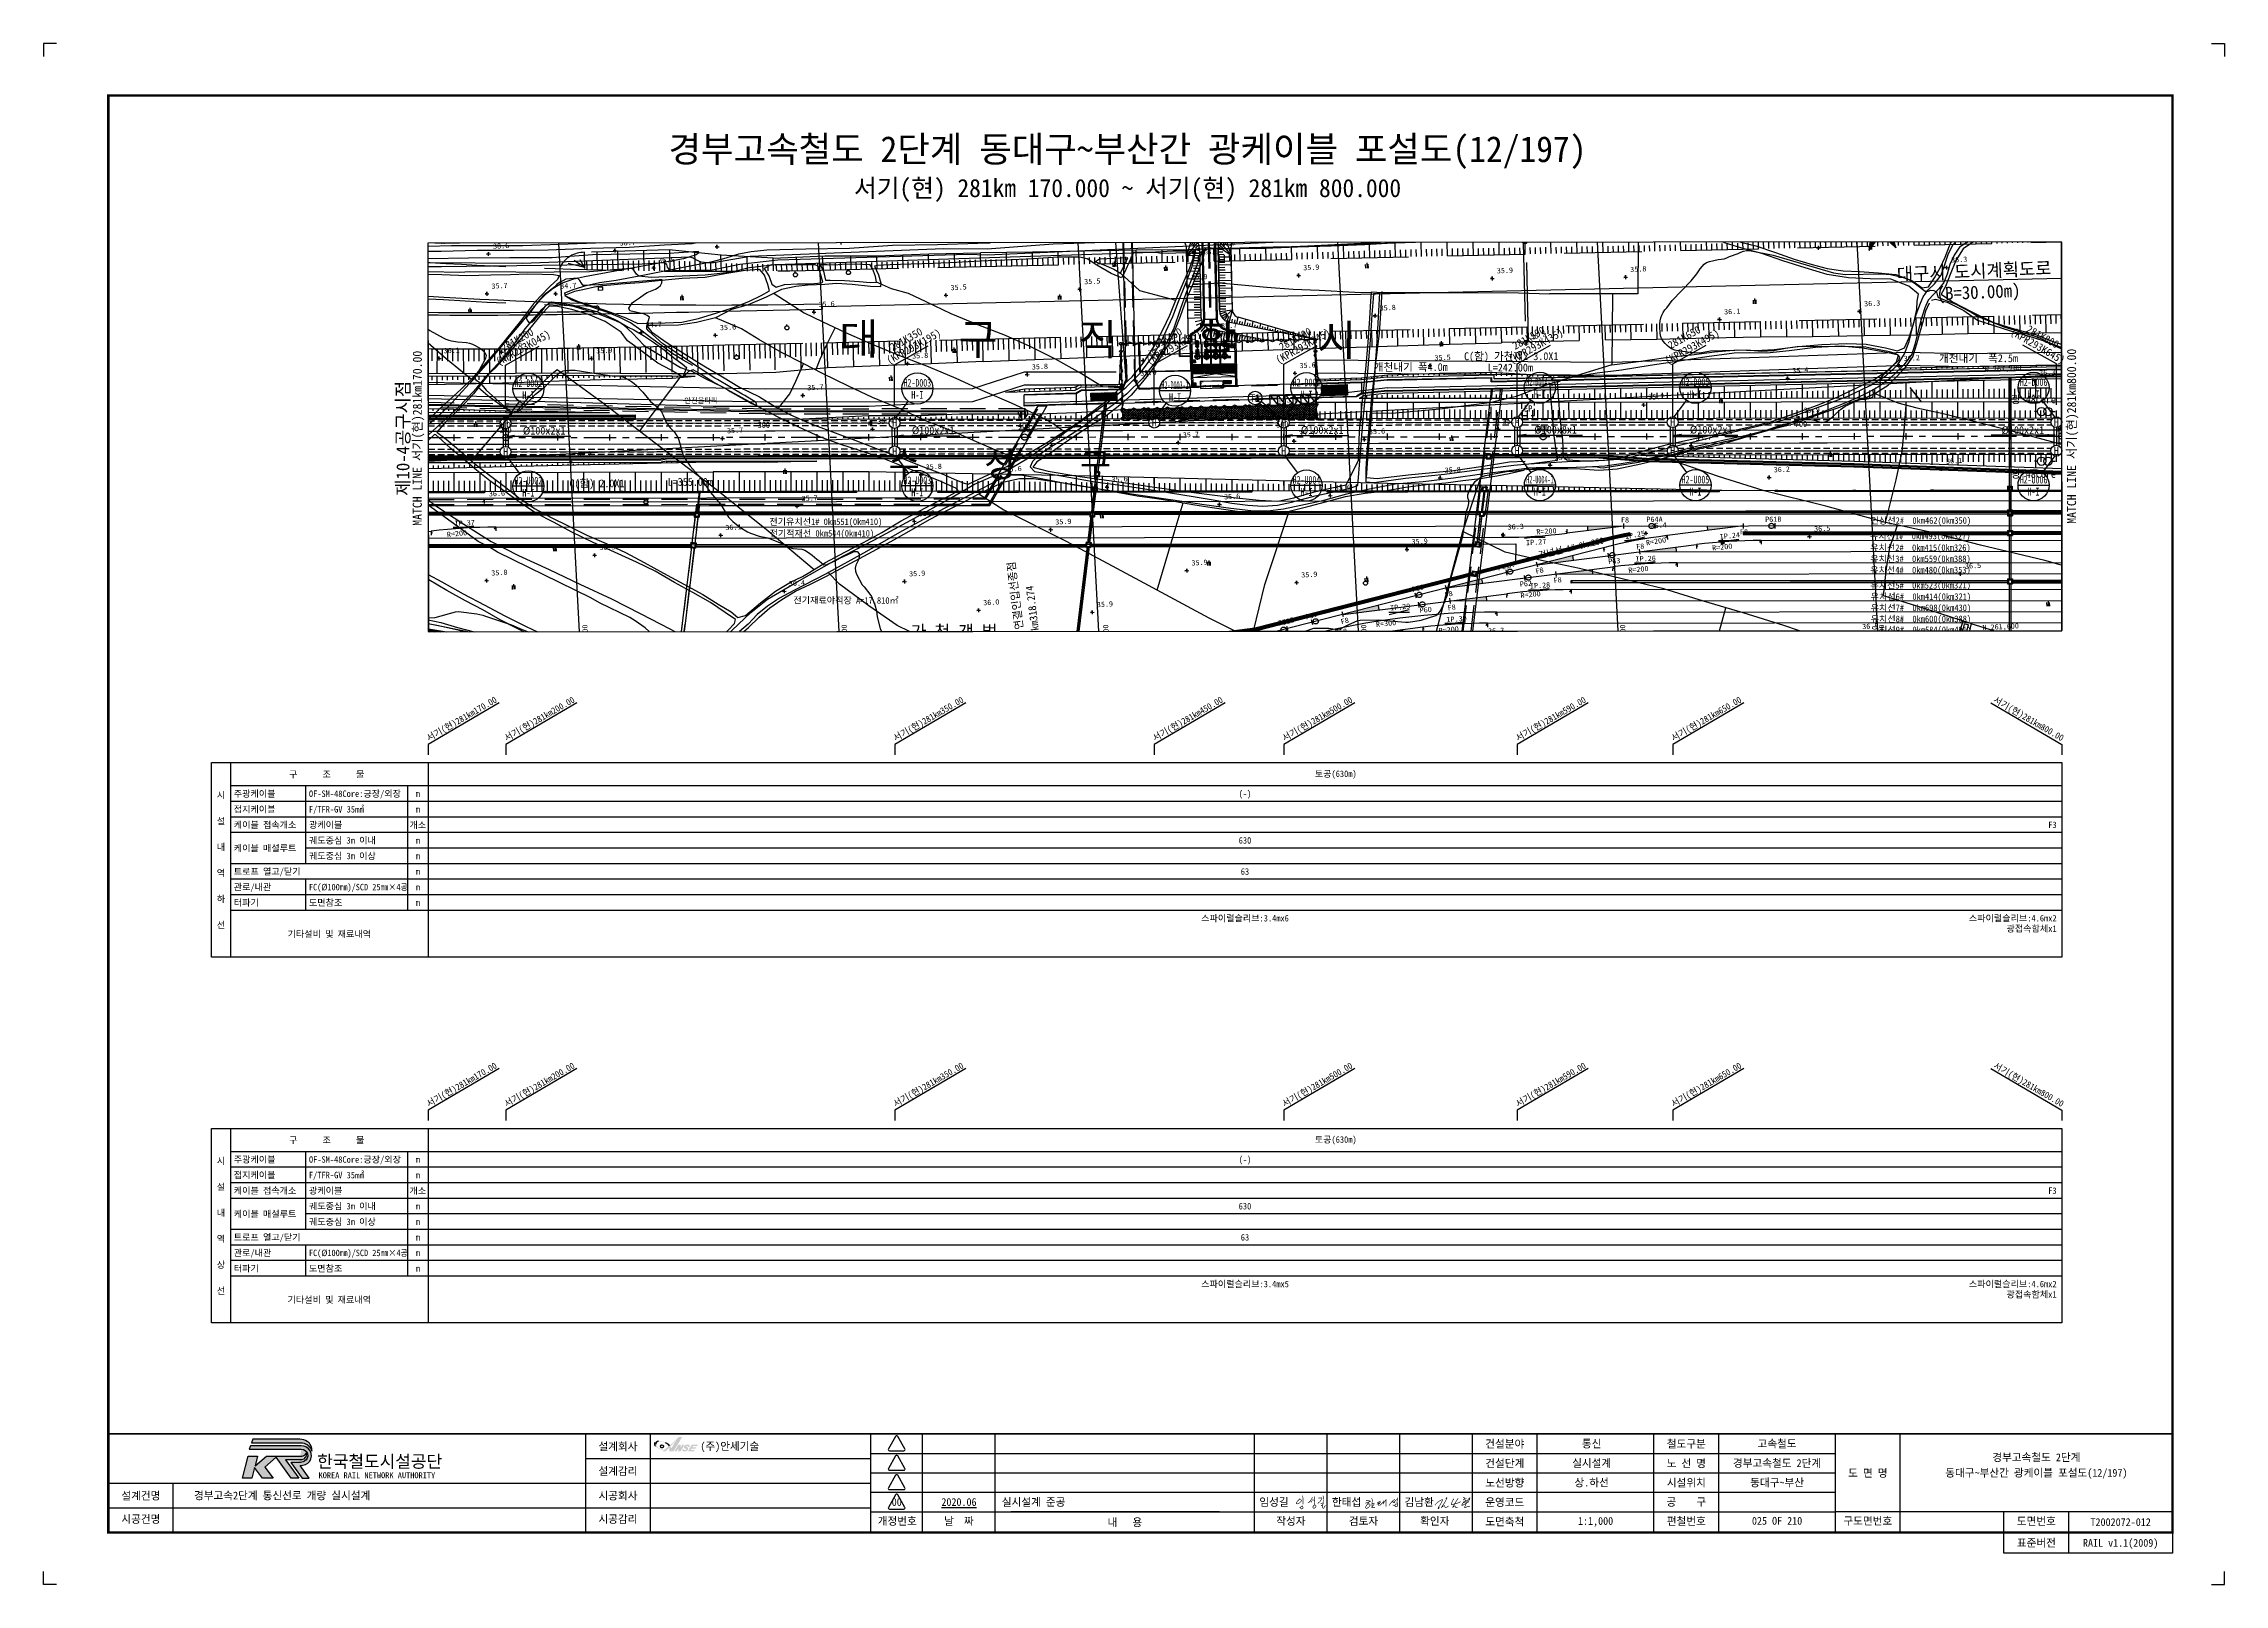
# Paper-space layout '12' of a CAD drawing. Header units: millimetres. Extents: x 0 to 841, y 0 to 594.
# The model-space entities are those that its viewports show. They can reach past a viewport. Long polylines and large blocks are cut down to what shows.
import ezdxf
from ezdxf.enums import TextEntityAlignment as Align
from ezdxf.xclip import XClip

# ---------------------------------------------------------------- set-up
doc = ezdxf.new("R2010")
doc.units = ezdxf.units.MM
doc.header["$LTSCALE"] = 10
doc.header["$MEASUREMENT"] = 0
doc.header["$XCLIPFRAME"] = 2
for name, pattern in [('A-CENTR01', [2, 1.25, -0.25, 0.25, -0.25]), ('CENTER', [2, 1.25, -0.25, 0.25, -0.25]), ('CENTER2', [28.575, 19.05, -3.175, 3.175, -3.175]), ('DASHEDX2', [1.5, 1, -0.5]), ('HIDDEN', [0.375, 0.25, -0.125]), ('HIDDENX2', [0.75, 0.5, -0.25])]:
    doc.linetypes.add(name, pattern=pattern)
for name, color, linetype in [('TN-MACL', 6, 'A-CENTR01'), ('TN-MANH', 4, 'Continuous'), ('TN-TEXT', 3, 'Continuous'), ('TT-COMM-SYMB', 3, 'Continuous'), ('TT-TABL-LIN1', 4, 'Continuous'), ('TT-TABL-LIN2', 1, 'Continuous'), ('TT-TABL-TEX1', 6, 'Continuous'), ('TT-TABL-TEX2', 3, 'Continuous'), ('TT-WIRE-EQPM', 6, 'Continuous'), ('TX-BORD', 7, 'Continuous'), ('TZ-BASE', 253, 'Continuous'), ('TZ-CABL', 4, 'Continuous'), ('TZ-LEAL', 1, 'Continuous'), ('TZ-LEAT', 3, 'Continuous'), ('TZ-MACT', 6, 'Continuous'), ('TZ-SYMB', 1, 'Continuous')]:
    doc.layers.add(name, color=color, linetype=linetype)
doc.layers.add('TX-PAPR', color=2, linetype='Continuous', plot=False)
doc.styles.add('GR', font='GulimChe.ttf')
doc.styles.add('KORAIL', font='GulimChe.ttf')
doc.styles.get("Standard").update_dxf_attribs({"font": 'GulimChe.ttf'})
doc.styles.add('TB_TEXT', font='GulimChe.ttf')
doc.styles.add('TB_WBTXT', font='GulimChe.ttf')
doc.linetypes.add('ZIGZAG', pattern='A,0.0001,-0.2,[131,ltypeshp.shx,S=0.2,R=0,X=-0.2,Y=0],-0.4,[131,ltypeshp.shx,S=0.2,R=180,X=0.2,Y=0],-0.2', length=0.8001)
doc.dimstyles.get("Standard").update_dxf_attribs({"dimtxt": 0.18, "dimasz": 0.18, "dimexe": 0.18, "dimexo": 0.0625, "dimgap": 0.09, "dimtad": 0, "dimtih": 1, "dimtoh": 1, "dimdec": 4, "dimzin": 0, "dimdsep": 46, "dimtxsty": 'Standard', "dimcen": 0.09, "dimadec": 0, "dimazin": 0, "dimtfac": 1, "dimtdec": 4, "dimtofl": 0, "dimtmove": 0, "dimatfit": 3, "dimfxl": 0, "dimtolj": 1, "dimtzin": 0, "dimarcsym": 0})

psp = doc.layouts.new('12')

msp = doc.modelspace()

# ---------------------------------------------------------------- texts
at = {"layer": 'TN-MANH', "linetype": 'ByBlock'}
for p in [(11519.06, 1492.69), (11669.06, 1492.83), (11769.19, 1492.96), (11819.13, 1492.96), (11909.13, 1493.1), (11969.13, 1493.1), (11519.07, 1481.69), (11669.07, 1481.83), (11819.14, 1481.96), (11909.14, 1482.1), (11969.14, 1482.1)]:
    msp.add_text('H', height=3, rotation=360, dxfattribs=at).set_placement(p, align=Align.MIDDLE)
for p in [(12117.09, 1493.1), (12117.08, 1482.1)]:
    msp.add_text('H', height=3, dxfattribs=at).set_placement(p, align=Align.MIDDLE)
at = {"layer": 'TN-TEXT', "extrusion": (-5.48271e-08, -3.84622e-07, 1)}
msp.add_text('광 48Core', height=3, dxfattribs=at).set_placement((12108.25, 1501.97, 0), align=Align.MIDDLE)
at = {"layer": 'TN-TEXT', "extrusion": (-5.48271e-08, 3.84622e-07, 1)}
msp.add_text('광 48Core', height=3, dxfattribs=at).set_placement((12108.25, 1473.23, 0), align=Align.MIDDLE)
at = {"layer": 'TT-COMM-SYMB'}
msp.add_text('EP', height=2.5, dxfattribs=at).set_placement((11913.4, 1498.36), align=Align.MIDDLE)
at = {"layer": 'TT-TABL-TEX1'}
for s, p in [('구      조      물', (11450.07, 1357.37)), ('시', (11409.28, 1349.37)), ('설', (11409.28, 1339.37)), ('내', (11409.28, 1329.37)), ('역', (11409.28, 1319.37)), ('하', (11409.28, 1309.37)), ('선', (11409.28, 1299.37)), ('구      조      물', (11450.07, 1216.35)), ('시', (11409.28, 1208.35)), ('설', (11409.28, 1198.35)), ('내', (11409.28, 1188.35)), ('역', (11409.28, 1178.35)), ('상', (11409.28, 1168.35)), ('선', (11409.28, 1158.35))]:
    msp.add_text(s, height=2.5, rotation=0, dxfattribs=at).set_placement(p, align=Align.MIDDLE)
at = {"layer": 'TT-TABL-TEX2'}
for p in [(11839.19, 1357.37), (11839.19, 1216.35)]:
    msp.add_text('토공(630m)', height=2.5, dxfattribs=at).set_placement(p, align=Align.MIDDLE)
for s, p in [('주광케이블', (11414.21, 1349.87)), ('OF-SM-48Core:긍장/외장', (11443.21, 1349.87)), ('접지케이블', (11414.21, 1343.87)), ('케이블 접속개소', (11414.21, 1337.87)), ('광케이블', (11443.21, 1337.87)), ('F/TFR-GV 35㎟', (11443.21, 1343.87)), ('케이블 매설루트', (11414.21, 1328.87)), ('궤도중심 3m 이내', (11443.21, 1331.87)), ('트로프 열고/닫기', (11414.21, 1319.87)), ('궤도중심 3m 이상', (11443.21, 1325.87)), ('관로/내관', (11414.21, 1313.87)), ('터파기', (11414.21, 1307.87)), ('도면참조', (11443.21, 1307.87)), ('주광케이블', (11414.21, 1208.85)), ('접지케이블', (11414.21, 1202.85)), ('OF-SM-48Core:긍장/외장', (11443.21, 1208.85)), ('F/TFR-GV 35㎟', (11443.21, 1202.85)), ('케이블 접속개소', (11414.21, 1196.85)), ('광케이블', (11443.21, 1196.85)), ('케이블 매설루트', (11414.21, 1187.85)), ('궤도중심 3m 이내', (11443.21, 1190.85)), ('궤도중심 3m 이상', (11443.21, 1184.85)), ('트로프 열고/닫기', (11414.21, 1178.85)), ('관로/내관', (11414.21, 1172.85)), ('터파기', (11414.21, 1166.85)), ('도면참조', (11443.21, 1166.85))]:
    msp.add_text(s, height=2.5, rotation=0, dxfattribs=at).set_placement(p, align=Align.MIDDLE_LEFT)
for s, p in [('m', (11485.19, 1349.87)), ('개소', (11485.19, 1337.87)), ('m', (11485.19, 1343.87)), ('m', (11485.19, 1343.87)), ('m', (11485.19, 1331.87)), ('m', (11485.19, 1325.87)), ('m', (11485.19, 1319.87)), ('m', (11485.19, 1313.87)), ('m', (11485.19, 1307.87)), ('기타설비 및 재료내역', (11451.07, 1295.87)), ('m', (11485.19, 1208.85)), ('m', (11485.19, 1202.85)), ('m', (11485.19, 1202.85)), ('개소', (11485.19, 1196.85)), ('m', (11485.19, 1190.85)), ('m', (11485.19, 1184.85)), ('m', (11485.19, 1178.85)), ('m', (11485.19, 1172.85)), ('m', (11485.19, 1166.85)), ('기타설비 및 재료내역', (11451.07, 1154.85))]:
    msp.add_text(s, height=2.5, rotation=0, dxfattribs=at).set_placement(p, align=Align.MIDDLE)
for s, p in [('(-)', (11804.19, 1349.87)), ('630', (11804.19, 1331.87)), ('63', (11804.19, 1319.87)), ('스파이럴슬리브:3.4mx6', (11804.19, 1301.87)), ('(-)', (11804.19, 1208.85)), ('630', (11804.19, 1190.85)), ('63', (11804.19, 1178.85)), ('스파이럴슬리브:3.4mx5', (11804.19, 1160.85))]:
    msp.add_text(s, height=2.5, dxfattribs=at).set_placement(p, align=Align.MIDDLE_CENTER)
for s, p in [('F3', (12117.19, 1337.87)), ('스파이럴슬리브:4.6mx2', (12117.19, 1301.87)), ('광접속함체x1', (12117.19, 1297.87)), ('F3', (12117.19, 1196.85)), ('스파이럴슬리브:4.6mx2', (12117.19, 1160.85)), ('광접속함체x1', (12117.19, 1156.85))]:
    msp.add_text(s, height=2.5, dxfattribs=at).set_placement(p, align=Align.MIDDLE_RIGHT)
at = {"layer": 'TT-TABL-TEX2', "width": 0.85}
for p in [(11443.21, 1313.87), (11443.21, 1172.85)]:
    msp.add_text('FC(Ø100㎜)/SCD 25㎜×4공', height=2.5, rotation=0, dxfattribs=at).set_placement(p, align=Align.MIDDLE_LEFT)
at = {"layer": 'TT-WIRE-EQPM'}
msp.add_text('T1', height=3, rotation=360, dxfattribs=at).set_placement((11808.13, 1502.4), align=Align.MIDDLE)
at = {"layer": 'TZ-LEAT'}
for s, rotation, p in [('서기(현)281km170.00', 30, (11502.69, 1377.66)), ('서기(현)281km200.00', 30, (11532.69, 1377.66)), ('서기(현)281km350.00', 30, (11682.69, 1377.66)), ('서기(현)281km450.00', 30, (11782.69, 1377.66)), ('서기(현)281km500.00', 30, (11832.69, 1377.66)), ('서기(현)281km590.00', 30, (11922.69, 1377.66)), ('서기(현)281km650.00', 30, (11982.69, 1377.66)), ('서기(현)281km800.00', 330, (12105.79, 1377.7)), ('서기(현)281km170.00', 30, (11502.69, 1236.64)), ('서기(현)281km200.00', 30, (11532.69, 1236.64)), ('서기(현)281km350.00', 30, (11682.69, 1236.64)), ('서기(현)281km500.00', 30, (11832.69, 1236.64)), ('서기(현)281km590.00', 30, (11922.69, 1236.64)), ('서기(현)281km650.00', 30, (11982.69, 1236.64)), ('서기(현)281km800.00', 330, (12105.79, 1236.67))]:
    msp.add_text(s, height=2.5, rotation=rotation, dxfattribs=at).set_placement(p, align=Align.CENTER)
at = {"layer": 'TZ-MACT'}
for s, height, p in [('MATCH LINE 서기(현)281km170.00', 3.5, (11485.23, 1486.91)), ('제10-4공구시점', 5, (11479.39, 1486.88))]:
    msp.add_text(s, height=height, rotation=89.99781, dxfattribs=at).set_placement(p, align=Align.MIDDLE)
msp.add_text('MATCH LINE 서기(현)281km800.00', height=3.5, rotation=89.99781, dxfattribs=at).set_placement((12122.94, 1487.68), align=Align.MIDDLE_CENTER)

# ---------------------------------------------------------------- blocks, each defined once
blk = doc.blocks.new('CXGLOGO-UNIT-KRNA-COLOR')
h = blk.add_hatch(color=166)
edge = h.paths.add_edge_path()
edge.add_arc((15.3, 4.2), 10, 59.195, 87.6904)
edge.add_line((15.7, 14.2), (-14.6, 14.2))
edge.add_line((-14.6, 14.2), (-15.4, 11.9))
edge.add_line((-15.4, 11.9), (17.3, 11.9))
edge.add_arc((16.4, 4.8), 7.13, 14.4338, 82.8523, ccw=False)
edge.add_arc((17.2, 7.5), 6.18, 351.2788, 418.625)
h = blk.add_hatch(color=166)
edge = h.paths.add_edge_path()
edge.add_line((-17.6, 3.4), (-11.6, 3.4))
edge.add_line((-11.6, 3.4), (-13.1, -2.8))
edge.add_line((-13.1, -2.8), (-5.8, 3.4))
edge.add_line((-5.8, 3.4), (16.9, 3.4))
edge.add_arc((16.5, 6.7), 3.37, 277.1672, 339.2536)
edge.add_arc((16.5, 4.5), 3.37, -86.0611, 17.644, ccw=False)
edge.add_line((16.7, 1.1), (6.4, 1.1))
edge.add_line((6.4, 1.1), (15, -10.7))
edge.add_line((15, -10.7), (10.1, -10.7))
edge.add_line((10.1, -10.7), (0.4, 2.7))
edge.add_line((0.4, 2.7), (-6.9, -3.7))
edge.add_line((-6.9, -3.7), (-1.4, -10.8))
edge.add_line((-1.4, -10.8), (-8.3, -10.8))
edge.add_line((-8.3, -10.8), (-13.5, -4))
edge.add_line((-13.5, -4), (-15.1, -10.8))
edge.add_line((-15.1, -10.8), (-21.2, -10.8))
edge.add_line((-21.2, -10.8), (-17.6, 3.4))
h = blk.add_hatch(color=46)
edge = h.paths.add_edge_path()
edge.add_arc((15.4, 5.5), 6.16, 269.178, 301.5498, ccw=False)
edge.add_line((15.3, -0.7), (9.8, -0.7))
edge.add_line((9.8, -0.7), (17.2, -10.8))
edge.add_line((17.2, -10.8), (21.7, -10.8))
edge.add_line((21.7, -10.8), (15.9, -2.7))
edge.add_arc((15.5, 6.1), 8.86, 272.286, 317.0312)
edge.add_arc((16.8, 3.7), 6.34, 325.2805, 452.1314)
edge.add_line((16.5, 10), (-16, 10))
edge.add_line((-16, 10), (-16.8, 7.8))
edge.add_line((-16.8, 7.8), (16.6, 7.8))
edge.add_arc((16.8, 3.8), 3.99, -62.7193, 92.2922, ccw=False)
at = {"color": 166}
for points in [[(20.4, 12.8, 0.12498), (15.7, 14.2), (-14.6, 14.2), (-15.4, 11.9), (17.3, 11.9, -0.307728), (23.3, 6.6, 0.302614)], [(-17.6, 3.4), (-11.6, 3.4), (-13.1, -2.8), (-5.8, 3.4), (16.9, 3.4, 0.27773), (19.7, 5.5, -0.486141), (16.7, 1.1), (6.4, 1.1), (15, -10.7), (10.1, -10.7), (0.4, 2.7), (-6.9, -3.7), (-1.4, -10.8), (-8.3, -10.8), (-13.5, -4), (-15.1, -10.8), (-21.2, -10.8)]]:
    blk.add_lwpolyline(points, format="xyb", close=True, dxfattribs=at)
at = {"color": 46}
blk.add_lwpolyline([(18.6, 0.2, -0.142195), (15.3, -0.7), (9.8, -0.7), (17.2, -10.8), (21.7, -10.8), (15.9, -2.7, 0.197757), (22, 0.1, 0.61792), (16.5, 10), (-16, 10), (-16.8, 7.8), (16.6, 7.8, -0.802668)], format="xyb", close=True, dxfattribs=at)
blk = doc.blocks.new('CXGLOGO-KRNA-COLOR')
blk.add_blockref('CXGLOGO-UNIT-KRNA-COLOR', (0, 0))
at = {"color": 166, "style": 'KORAIL'}
for s, height, p in [('한국철도시설공단', 8, (26.8, -4)), ('KOREA RAIL NETWORK AUTHORITY', 3.75, (27.7, -10.8))]:
    blk.add_text(s, height=height, dxfattribs=at).set_placement(p)
blk = doc.blocks.new('TXBLKA1-KRNAH')
at = {"layer": 'TX-BORD'}
h = blk.add_hatch(color=5, dxfattribs=at)
h.paths.add_polyline_path([(241.41, 53.44, 0.096425), (239.85, 54.59, 0.1233), (237.07, 55.37, 0.107959), (236.18, 55.25, 0.147974), (235.63, 54.71, 0.146771), (235.6, 53.86, 0.166867), (235.92, 53.32, 0.084002), (237.3, 52.29, 0.125004), (238.6, 51.98, 0.324316), (238.9, 52.16, 0.181232), (238.8, 52.77, -0.176206), (238.41, 52.66, -0.165955), (238.43, 52.37, -0.236091), (238.11, 52.27, -0.163197), (237.2, 52.6, -0.211159), (236.11, 54.03, -0.492063), (237.15, 55.14, -0.264032), (241.01, 53.12, -0.023302), (238.51, 51.28), (239.75, 51.28, 0.034752), (241.24, 52.65, -0.038457), (241.29, 51.28), (242.97, 51.28), (246.25, 56.8), (244.88, 56.8, -0.036327)])
h.paths.add_polyline_path([(242.08, 52.46), (241.66, 53.16, 0.03885), (244.06, 55.69)], flags=16)
h = blk.add_hatch(color=3, dxfattribs=at)
h.paths.add_polyline_path([(244.79, 51.28), (245.61, 51.28), (247.14, 53.85), (246.32, 53.85), (245.64, 52.71), (245.64, 53.85), (244.83, 53.85), (243.3, 51.28), (244.11, 51.28), (244.79, 52.43)])
h.paths.add_polyline_path([(247.73, 51.85, -0.206701), (247.2, 51.81, -0.316027), (247.06, 51.95, -0.031225), (247.06, 52.07), (246.36, 52.07, 0.483426), (246.52, 51.35, 0.203838), (248.04, 51.43, 0.079762), (248.43, 51.8, 0.172378), (248.58, 52.3, 0.221594), (248.3, 52.81, 0.038449), (247.87, 53.02, -0.563174), (247.89, 53.34, -0.276773), (248.29, 53.37, -0.312628), (248.42, 53.08), (249.21, 53.08, 0.143901), (249.17, 53.48, 0.169249), (248.83, 53.82, 0.119216), (248.04, 53.89, 0.167621), (247.24, 53.47, 0.258991), (246.94, 52.74, 0.208246), (247.3, 52.44, -0.022645), (247.74, 52.2, -0.588103)])
h.paths.add_polyline_path([(249.56, 51.83), (249.82, 52.27), (251.36, 52.27), (251.72, 52.86), (250.18, 52.86), (250.44, 53.3), (251.98, 53.3), (252.31, 53.85), (250, 53.85), (248.47, 51.28), (250.78, 51.28), (251.1, 51.83)])
h.paths.add_polyline_path([(239.05, 53.25, 1), (237.87, 53.25, 1)])
at = {"layer": 'Defpoints', "color": 1}
blk.add_line((836, 594), (841, 594), dxfattribs=at)
for points in [[(5, 594), (0, 594), (0, 589)], [(836, 594), (841, 594), (841, 589)], [(5, 0), (0, 0), (0, 5)], [(836, 0), (841, 0), (841, 5)]]:
    blk.add_lwpolyline(points, dxfattribs=at)
at = {"layer": 'TX-BORD'}
for p, q in [((234, 20), (234, 58)), ((319, 50.5), (549.5, 50.5)), ((339, 20), (339, 58)), ((367, 20), (367, 58)), ((467, 20), (467, 58)), ((495, 20), (495, 58)), ((523, 20), (523, 58)), ((549.5, 50.5), (691, 50.5)), ((576, 20), (576, 58)), ((621, 20), (621, 58)), ((646, 20), (646, 58)), ((716, 20), (716, 58)), ((209, 48.5), (319, 48.5)), ((319, 43), (549.5, 43)), ((549.5, 43), (691, 43)), ((25, 39), (319, 39)), ((50, 20), (50, 39)), ((319, 35.5), (549.5, 35.5)), ((549.5, 35.5), (691, 35.5)), ((25, 29.5), (319, 29.5)), ((319, 28), (691, 28)), ((453.5, 28), (373, 28)), ((821, 28), (691, 28)), ((756, 20), (756, 28)), ((781, 12), (781, 28))]:
    blk.add_line(p, q, dxfattribs=at)
at = {"layer": 'TX-BORD', "const_width": 1}
blk.add_lwpolyline([(821, 20), (25, 20), (25, 574), (821, 574)], close=True, dxfattribs=at)
at = {"layer": 'TX-BORD'}
for points, const_width in [([(25, 58), (821, 58)], 0.5), ([(209, 20), (209, 58)], 0.5), ([(209, 20), (209, 58)], 0.5), ([(319, 20), (319, 58)], 0.5), ([(551, 20), (551, 58)], 0.5), ([(691, 20), (691, 58)], 0.5), ([(489.16, 32.47), (490.23, 32.6)], 0.24), ([(510.02, 32.43), (511.22, 32.3), (511.29, 32.17), (511.29, 31.91), (509.68, 31.25), (511.29, 31.91), (511.93, 32.15), (511.29, 31.91), (510.45, 30.87), (510.06, 30.25), (509.86, 29.88), (509.82, 29.64), (509.85, 29.48), (509.94, 29.38), (510.07, 29.35), (510.38, 29.36), (511.09, 29.84), (511.32, 30.09), (511.53, 30.37), (511.52, 30.66), (511.47, 30.83), (511.33, 30.95), (511.02, 30.99), (510.45, 30.87)], 0.24), ([(511.96, 33.12), (512.32, 32.9), (512.39, 32.4), (512.31, 31.14), (512.21, 29.77), (512.24, 29.56), (512.39, 29.52), (512.61, 29.55), (512.95, 29.62), (513.48, 29.76)], 0.24), ([(512.31, 31.14), (512.99, 31.2), (513.13, 31.16), (513.03, 30.78), (512.21, 29.77)], 0.24), ([(514.32, 31.57), (514.59, 31.64), (515.5, 32.11), (514.59, 31.64), (514.69, 31.19), (514.15, 30.85), (514.69, 31.19), (515.47, 31.61), (514.75, 30.62), (514.93, 30.41), (515.2, 30.4), (515.62, 30.7), (516.67, 31.8), (516.69, 32.23), (516.67, 31.8), (516.66, 31.21), (517.64, 32.57), (517.67, 29.98)], 0.24), ([(521.05, 32.83), (519.79, 31.7), (518.83, 30.43), (519.79, 31.7), (520.42, 32.27), (520.32, 31.82), (520.41, 31.55), (520.64, 31.46), (521, 31.65), (520.94, 31.92), (522.01, 32.93), (522.02, 33.4), (522.01, 32.93), (521.99, 31.92), (521.99, 31.59), (521.7, 31.85), (521.99, 31.59), (522.08, 31.07), (522.06, 30.3), (521.97, 30), (521.58, 29.93), (521.29, 29.99), (521.13, 30.2), (521.17, 30.65), (521.36, 30.97), (521.77, 31.01), (522.08, 31)], 0.24), ([(521.15, 30.43), (520.87, 30.43), (520.47, 30.53), (520.28, 30.68)], 0.24)]:
    blk.add_lwpolyline(points, dxfattribs=dict(at, const_width=const_width))
for points in [[(328.58, 57.05), (325.78, 52.19, 0.57735), (326.17, 51.52), (331.78, 51.52, 0.57735), (332.17, 52.19), (329.36, 57.05, 0.57735)], [(328.58, 49.55), (325.78, 44.69, 0.57735), (326.17, 44.02), (331.78, 44.02, 0.57735), (332.17, 44.69), (329.36, 49.55, 0.57735)], [(328.58, 42.05), (325.78, 37.19, 0.57735), (326.17, 36.52), (331.78, 36.52, 0.57735), (332.17, 37.19), (329.36, 42.05, 0.57735)], [(328.58, 34.55), (325.78, 29.69, 0.57735), (326.17, 29.02), (331.78, 29.02, 0.57735), (332.17, 29.69), (329.36, 34.55, 0.57735)]]:
    blk.add_lwpolyline(points, format="xyb", close=True, dxfattribs=at)
at = {"layer": 'TX-BORD', "const_width": 0.24}
for points in [[(485.57, 34.24, -0.031521), (485.64, 32.12, 0.015452), (485.64, 30.85, 0.488947)], [(489.3, 33.6, -0.116912), (488.11, 31.72, -0.245276), (487.54, 31.55, -2.571837)], [(490.15, 33.87, -0.089273), (490.12, 31.67, 0.068943), (490.06, 30.69, 0.261353)], [(493.32, 34.22, -0.102288), (493.6, 33.42, -0.080289), (493.6, 33.07, 0.066761), (493.58, 32.62, -0.06278), (493.53, 31.56, 8.85417)], [(547.43, 33.59, -0.145348), (547.88, 33.43, -0.307225), (547.95, 33.23, -0.212679), (547.38, 32.49, -0.113681), (548.62, 33.04, -0.266507), (548.74, 33, -3.538723)], [(484.54, 33.09, 0.071134), (483.15, 31.48, 0.394214), (483.21, 31.1, 0.224261), (483.52, 31.04, 0.193438), (484.97, 32.08, 0.544983), (484.67, 32.72, 0.066146), (484.03, 32.72, 27.196208)], [(484.41, 29.84, 0.02121), (484.98, 29.12, 0.409369), (485.14, 29.11, -0.211811), (485.49, 29.21, 0.416377), (485.62, 29.3, 0.123643), (485.54, 30.12, 0.523631), (485.28, 30.19, -0.072983), (484.51, 29.7, 0.005941)], [(488.57, 32.27, -0.142438), (489.07, 31.68, 5.949847)], [(490.05, 30.54, 0.235154), (489.49, 29.9, 0.345857), (489.7, 29.41, 0.306746), (490.2, 29.45, 0.103095), (490.63, 29.98, 0.395571), (490.49, 30.5, 0.242915), (490.05, 30.54, 6.064713)], [(491.55, 33.36, 0.139976), (491.83, 33.26, 0.096355), (492.64, 33.37, -0.240321), (492.85, 33.34, -0.353191), (492.93, 33.05, -0.157335), (491.33, 31.22, -6.381378)], [(492.46, 31.11), (493.22, 31.4, -0.375176), (493.45, 31.31, -0.266244), (493.45, 31.13, -0.042219), (493.07, 30.6, -0.159939), (492.63, 30.34, -0.171647), (493.2, 30.37, -0.458058), (493.29, 30.17, 0.159326), (493.23, 29.58, 0.227707), (493.39, 29.37, 0.407988), (493.73, 29.47, -0.001483), (493.89, 29.78, 0.004186), (494.14, 30.24, -0.100484), (494.33, 30.47, -0.346277)], [(536.7, 30.48, -0.382901), (536.65, 30.71, -0.12512), (539.4, 32.69, -0.474239), (539.59, 32.59, -0.046113), (537.92, 29.73, 0.151113), (537.77, 29.29, 0.58991), (537.88, 29.22, 0.096338), (538.33, 29.72, 2.196927)], [(540.73, 33.09, -0.071383), (541.05, 33.41, -0.346917), (541.16, 33.41, -0.258278), (541.18, 33.35, -0.079918), (541.06, 32.96, -0.048596), (539.06, 29.69, 0.947427), (539.13, 29.64, -0.022437), (540.04, 30.36, -0.344585), (540.2, 30.35, -0.12284), (540.25, 30.29, 0.011347), (540.43, 29.85, 0.194638), (540.6, 29.69, 0.189435), (540.9, 29.69, 0.009404), (541.84, 30.24, 3.287276)], [(543.84, 33.07, 0.030212), (542.85, 31.06, 0.575113), (543.08, 30.76, 0.043168), (545.96, 31.58, 0.237594), (546.32, 31.98, 1.260425)], [(545.61, 33.11, 0.150889), (545.13, 32.65, 0.025288), (543.37, 29.61), (544.07, 30.23, -0.448359), (544.33, 30.16, 0.073819), (544.59, 29.67, 0.359456), (544.94, 29.59, 0.031982), (545.26, 29.77, 3.102048)], [(547.6, 31.85, 0.23976), (547.57, 31.5, 0.345796), (547.69, 31.43, 0.195352), (548.64, 32.18, 0.393888), (548.6, 32.35, 0.293784), (548.35, 32.35, 0.099623), (547.44, 31.43, 0.02205), (546.93, 30.69, 0.380988), (546.98, 30.44, 0.18866), (547.1, 30.41), (549.22, 31.59, 0.122154), (549.44, 31.8), (550.04, 33.22, 0.396041), (549.99, 33.36, 0.224142), (549.88, 33.36, 0.078358), (549.02, 32.08), (547.95, 29.67, 0.444285), (547.97, 29.61), (548.29, 29.6, 0.179185), (548.5, 29.67), (549.15, 30.07, -0.135616), (549.34, 30.12), (550.04, 30.11)]]:
    blk.add_lwpolyline(points, format="xyb", dxfattribs=at)
at = {"layer": 'TX-BORD'}
blk.add_lwpolyline([(821, 20), (821, 12), (756, 12), (756, 20)], close=True, dxfattribs=at)
at = {"layer": 'TX-BORD', "color": 3}
blk.add_circle((238.46, 53.25), 0.594, dxfattribs=at)
at = {"layer": 'TX-BORD', "color": 5}
for centre, radius, start, end in [((237.04, 54.23), 1.49, 161.17216, 194.57108), ((236.55, 54.06), 0.967, 192.10036, 229.99429), ((237.06, 54.19), 0.96, 84.64387, 189.44431), ((237.68, 50.02), 5.06, 42.58477, 64.6157)]:
    blk.add_arc(centre, radius, start, end, dxfattribs=at)
at = {"layer": 'TX-BORD', "xscale": 0.6, "yscale": 0.6}
blk.add_blockref('CXGLOGO-KRNA-COLOR', (89.41, 47.41), dxfattribs=at)
at = {"layer": 'TX-BORD', "style": 'TB_TEXT'}
for s, p in [('설계회사', (221.5, 53.25)), ('건설분야', (563.5, 54.25)), ('철도구분', (633.5, 54.25)), ('설계감리', (221.5, 43.75)), ('건설단계', (563.5, 46.75)), ('노 선 명', (633.5, 46.75)), ('도 면 명', (703.5, 43)), ('설계건명', (37.5, 34.25)), ('시공회사', (221.5, 34.25)), ('노선방향', (563.5, 39.25)), ('시설위치', (633.5, 39.25)), ('시공건명', (37.5, 25.25)), ('시공감리', (221.5, 25.25)), ('개정번호', (329.21, 24.5)), ('날  짜', (353, 24.5)), ('내   용', (417, 24)), ('작성자', (481, 24.5)), ('검토자', (509, 24.5)), ('확인자', (536.5, 24.5)), ('운영코드', (563.5, 31.75)), ('도면축척', (563.5, 24.25)), ('공    구', (633.5, 31.75)), ('편철번호', (633.5, 24.5)), ('구도면번호', (703.5, 24.51)), ('도면번호', (768.5, 24.51))]:
    blk.add_text(s, height=3, dxfattribs=at).set_placement(p, align=Align.MIDDLE)
blk.add_text('표준버전', height=3, dxfattribs=at).set_placement((768.5, 16), align=Align.MIDDLE_CENTER)
at = {"layer": 'TX-BORD', "style": 'TB_TEXT', "flags": 1}
blk.add_attdef('TD_CLASSCODE', text='', height=3, dxfattribs=at).set_placement((25, 577.54), align=Align.MIDDLE_LEFT)
at = {"layer": 'TX-BORD'}
for tag, height, style, p in [('TB_MTITIL', 10, 'TB_WBTXT', (418, 553.33)), ('TB_STITL', 7, 'TB_WBTXT', (418, 538.33)), ('TR_RNUM4', 3, 'TB_TEXT', (329, 54.25)), ('TR_RDAT4', 3, 'TB_TEXT', (353, 54.25)), ('TD_FIELD', 3, 'TB_TEXT', (597, 54.25)), ('TD_RLCLASS', 3, 'TB_TEXT', (668.5, 54.25)), ('TD_DNAME_TOP', 3, 'TB_TEXT', (768.5, 48.98)), ('TR_RNUM3', 3, 'TB_TEXT', (329, 46.75)), ('TR_RDAT3', 3, 'TB_TEXT', (353, 46.75)), ('TD_CSTEP', 3, 'TB_TEXT', (597, 46.75)), ('TD_RLNAME', 3, 'TB_TEXT', (668.5, 46.75)), ('TD_DNAME_MAIN', 3, 'TB_TEXT', (768.5, 43)), ('TR_RNUM2', 3, 'TB_TEXT', (329, 39.25)), ('TR_RDAT2', 3, 'TB_TEXT', (353, 39.25)), ('TD_DIRCODE', 3, 'TB_TEXT', (597, 39.25)), ('TD_RLSECT', 3, 'TB_TEXT', (668.5, 39.25)), ('TD_DNAME_BOT', 3, 'TB_TEXT', (768.5, 36.98)), ('TR_RNUM1', 3, 'TB_TEXT', (329, 31.75)), ('TR_RDAT1', 3, 'TB_TEXT', (353, 31.75)), ('TD_SYSCODE', 3, 'TB_TEXT', (597, 31.75)), ('SCALE', 3, 'TB_TEXT', (598.5, 24.45)), ('TD_CSECT', 3, 'TB_TEXT', (668.5, 31.75)), ('TD_DWGNO', 3, 'TB_TEXT', (668.5, 24.5)), ('TD_DWGCODE_PREV', 3, 'TB_TEXT', (736, 24)), ('TD_DWGCODE', 3, 'TB_TEXT', (801, 24)), ('TD_VERSION', 3, 'TB_TEXT', (801, 16))]:
    blk.add_attdef(tag, text='', height=height, dxfattribs=dict(at, style=style)).set_placement(p, align=Align.MIDDLE_CENTER)
at = {"layer": 'TX-BORD', "style": 'TB_TEXT'}
for tag, p in [('TD_DCOMP', (253.27, 53.25)), ('TR_RCON4', (369.52, 54.25)), ('TR_DGN4', (468.83, 54.25)), ('TR_CHK4', (496.83, 54.25)), ('TR_APP4', (524.83, 54.25)), ('TD_DSCCOMP', (253.27, 43.75)), ('TR_RCON3', (369.52, 46.75)), ('TR_DGN3', (468.83, 46.75)), ('TR_CHK3', (496.83, 46.75)), ('TR_APP3', (524.83, 46.75)), ('TD_DNAME', (58, 34.25)), ('TD_CCOMP', (253.27, 34.25)), ('TR_RCON2', (369.52, 39.25)), ('TR_DGN2', (468.83, 39.25)), ('TR_CHK2', (496.83, 39.25)), ('TR_APP2', (524.83, 39.25)), ('TD_CNAME', (58, 25.15)), ('TD_CSCOMP', (253.27, 25.25)), ('TR_RCON1', (369.52, 31.75)), ('TR_DGN1', (468.83, 31.75)), ('TR_CHK1', (496.83, 31.75)), ('TR_APP1', (524.83, 31.75))]:
    blk.add_attdef(tag, text='', height=3, dxfattribs=at).set_placement(p, align=Align.MIDDLE_LEFT)
blk = doc.blocks.new('JD-DFXGDFH6CHF')
at = {"layer": 'TZ-BASE'}
for points in [[(63.38, -38.75), (63.27, -37), (49.34, -38.77)], [(517.04, -34.04), (517.15, -35.78), (531.08, -34.02)], [(563.23, -33.99), (563.34, -35.74), (577.27, -33.98)], [(497.67, -48.93), (511.6, -47.16), (511.27, -45.44)], [(537.28, -43.92), (551.32, -43.9), (551.21, -42.16)], [(476.54, -56.14), (476.21, -54.42), (462.61, -57.9)], [(518.88, -50.79), (504.95, -52.55), (518.99, -52.53)], [(422.71, -68.11), (436.64, -66.35), (436.31, -64.63)], [(478, -61.12), (464.07, -62.88), (478.11, -62.87)], [(431.78, -75.81), (445.82, -75.8), (445.7, -74.05)], [(354.42, -85.59), (368.35, -83.83), (368.02, -82.11)], [(389.48, -76.62), (375.55, -78.38), (375.88, -80.1)], [(390.32, -81.05), (404.25, -79.29), (403.92, -77.57)], [(329.37, -88.76), (315.44, -90.52), (329.48, -90.51)], [(351.63, -90.49), (365.67, -90.47), (365.56, -88.73)], [(385.89, -86.16), (399.93, -86.14), (399.82, -84.4)], [(401.86, -90.44), (387.82, -90.45), (401.75, -92.19)], [(22.55, -95.97), (2.05, -95.1), (22.41, -97.67)], [(97.65, -97.4), (97.47, -99.14), (111.5, -99.73)], [(267.14, -94.87), (267.25, -96.61), (281.18, -94.85)]]:
    blk.add_hatch(color=256, dxfattribs=at).paths.add_polyline_path(points)
for p, q in [((-0.12, 137.24), (699.43, 137.24)), ((8.46, 137.21, 31), (8.75, 136.94, 31)), ((8.75, 136.94, 31), (9.81, 136.42, 31)), ((8.77, 137.21, 31.35), (11.31, 135.69, 31.35)), ((9.81, 136.42, 31), (10.92, 136.01, 31)), ((10.92, 136.01, 31), (11.84, 135.28, 31)), ((11.31, 135.69, 31.35), (14.53, 133.01, 31.35)), ((11.84, 135.28, 31), (12.62, 134.41, 31)), ((16.82, 137.23), (35.4, -212.63)), ((20.21, 132.84, 31.35), (22.86, 135.81, 31.35)), ((20.93, 133.72, 31), (21.49, 134.74, 31)), ((21.49, 134.74, 31), (22.26, 135.65, 31)), ((22.26, 135.65, 31), (23.16, 136.39, 31)), ((22.86, 135.81, 31.35), (26.66, 136.18, 31.35)), ((23.16, 136.39, 31), (24.29, 136.71, 31)), ((24.29, 136.71, 31), (26.62, 136.46, 31)), ((26.62, 136.46, 31), (27.74, 136.79, 31)), ((26.66, 136.18, 31.35), (28.69, 137.21, 31.35)), ((27.74, 136.79, 31), (28.32, 137.21, 31)), ((38.79, 137.21, 31), (38.89, 137.1, 31)), ((38.89, 137.1, 31), (39.77, 136.34, 31)), ((39.33, 137.21, 31.35), (42.28, 135.37, 31.35)), ((39.77, 136.34, 31), (40.77, 135.71, 31)), ((40.77, 135.71, 31), (41.89, 135.37, 31)), ((41.89, 135.37, 31), (43.04, 135.31, 31)), ((42.28, 135.37, 31.35), (46.32, 135.79, 31.35)), ((43.04, 135.31, 31), (46.47, 136.08, 31)), ((46.32, 135.79, 31.35), (50.79, 135.93, 31.35)), ((46.47, 136.08, 31), (48.85, 136.25, 31)), ((48.85, 136.25, 31), (50, 136.15, 31)), ((50, 136.15, 31), (53.7, 135.38, 31)), ((50.79, 135.93, 31.35), (56.42, 135.12, 31.35)), ((53.7, 135.38, 31), (61.01, 134.39, 31)), ((56.42, 135.12, 31.35), (61.56, 134.75, 31.35)), ((61.56, 134.75, 31.35), (64.6, 133.71, 31.35)), ((64.43, 133.89, 31), (66.66, 134.66, 31)), ((64.6, 133.71, 31.35), (67.57, 135.12, 31.35)), ((66.66, 134.66, 31), (67.8, 134.82, 31)), ((67.57, 135.12, 31.35), (70.34, 134.35, 31.35)), ((67.8, 134.82, 31), (68.99, 134.75, 31)), ((68.99, 134.75, 31), (70.32, 134.55, 31)), ((104.43, 133.6, 31.35), (111.67, 135.45, 31.35)), ((106.63, 133.83, 31), (113.78, 135.61, 31)), ((111.67, 135.45, 31.35), (117.01, 136.99, 31.35)), ((113.78, 135.61, 31), (115.9, 136.51, 31)), ((115.9, 136.51, 31), (116.94, 137.04, 31)), ((116.94, 137.04, 31), (117.14, 137.21, 31)), ((116.97, 137.23), (135.55, -212.63)), ((117.01, 136.99, 31.35), (117.24, 137.21, 31.35)), ((126.06, 134.74, 31), (125.8, 133.61, 31)), ((127.69, 136.63, 31.35), (126.03, 133.86, 31.35)), ((126.72, 135.71, 31), (126.06, 134.74, 31)), ((127.9, 135.87, 31), (126.72, 135.71, 31)), ((127.89, 137.21, 31.35), (127.69, 136.63, 31.35)), ((128.6, 136.79, 31), (127.9, 135.87, 31)), ((128.65, 137.21, 31), (128.6, 136.79, 31)), ((133.23, 137.24, 31), (133.69, 136.62, 31)), ((133.69, 136.62, 31), (134.82, 136.37, 31)), ((134.14, 137.24, 31.35), (134.92, 136.58, 31.35)), ((134.82, 136.37, 31), (135.79, 137.02, 31)), ((134.92, 136.58, 31.35), (135.67, 137.21, 31.35)), ((135.79, 137.02, 31), (135.99, 137.21, 31)), ((142.25, 137.24, 39.9), (138.82, 94.75, 39.9)), ((142.38, 94.42, 39.9), (145.84, 137.24, 39.9)), ((147.58, 136.83, 31), (147.46, 137.24, 31)), ((148.7, 136.5, 31), (147.58, 136.83, 31)), ((148, 136.51, 31.31), (147.7, 137.24, 31.31)), ((150.2, 136.74, 31.31), (148, 136.51, 31.31)), ((149.86, 136.51, 31), (148.7, 136.5, 31)), ((150.98, 136.21, 31), (149.86, 136.51, 31)), ((152.04, 135.04, 31.31), (150.2, 136.74, 31.31)), ((151.8, 135.34, 31), (150.98, 136.21, 31)), ((152.17, 134.21, 31), (151.8, 135.34, 31)), ((152.08, 130.39, 31.31), (152.04, 135.04, 31.31)), ((159.87, 135.11, 31), (159.28, 131.66, 31)), ((159.94, 136.96, 31.31), (159.33, 133.01, 31.31)), ((160.17, 137.24, 31), (159.87, 135.11, 31)), ((159.99, 137.24, 31.31), (159.94, 136.96, 31.31)), ((180.21, 132.77, 32.45), (183.17, 134.73, 32.45)), ((183.17, 134.73, 32.45), (190.22, 133.51, 32.45)), ((201.16, 137.14, 31), (200.88, 137.24, 31)), ((204.23, 136.6, 31), (201.16, 137.14, 31)), ((205.26, 136.78, 31.31), (201.59, 137.24, 31.31)), ((205.62, 136.55, 31), (204.23, 136.6, 31)), ((208.14, 137.24, 31.31), (205.26, 136.78, 31.31)), ((206.95, 136.69, 31), (205.62, 136.55, 31)), ((208.1, 136.9, 31), (206.95, 136.69, 31)), ((209.27, 137.02, 31), (208.1, 136.9, 31)), ((210.44, 137.03, 31), (209.27, 137.02, 31)), ((209.34, 133.84, 32.45), (212.26, 135.18, 32.45)), ((211.5, 136.51, 31), (210.44, 137.03, 31)), ((211.14, 134.31, 31), (211.66, 135.37, 31)), ((211.66, 135.37, 31), (211.5, 136.51, 31)), ((212.26, 135.18, 32.45), (217.72, 136.13, 32.45)), ((217.11, 137.23), (235.69, -212.63)), ((217.72, 136.13, 32.45), (222.6, 137.21, 32.45)), ((230.86, 136.85, 32), (231.26, 137.21, 32)), ((230.87, 135.69, 32), (230.86, 136.85, 32)), ((231.78, 134.96, 32), (230.87, 135.69, 32)), ((232.91, 134.66, 32), (231.78, 134.96, 32)), ((233.97, 134.14, 32), (232.91, 134.66, 32)), ((237.44, 134.74, 32.15), (238.94, 134.82, 32.15)), ((238.19, 134.78, 32.15), (237.44, 134.74, 32.15)), ((238.23, 134.03, 32.15), (238.15, 135.53, 32.15)), ((238.15, 135.53, 32.15), (238.19, 134.78, 32.15)), ((240.96, 137.21, 32), (241.33, 136.71, 32)), ((241.33, 136.71, 32), (241.86, 135.68, 32)), ((241.86, 135.68, 32), (241.95, 134.51, 32)), ((254.84, 137.21, 32.45), (254.35, 132.38, 32.45)), ((274.35, 135.71, 31.31), (272.54, 137.24, 31.31)), ((276.38, 136.15, 31.31), (274.35, 135.71, 31.31)), ((277.93, 137.21, 31.31), (276.38, 136.15, 31.31)), ((288.07, 134.58, 31.31), (286.11, 137.21, 31.31)), ((288.75, 130.74, 31.31), (288.07, 134.58, 31.31)), ((290.19, 133.27, 32), (291.9, 134.88, 32)), ((291.9, 134.88, 32), (292.67, 135.75, 32)), ((293, 136.87, 32), (292.63, 137.24, 32)), ((292.67, 135.75, 32), (293, 136.87, 32)), ((317.25, 137.22), (335.83, -212.64)), ((388.74, 135.27, 32), (380.75, 132.66, 32)), ((389.85, 135.75, 32), (388.74, 135.27, 32)), ((390.82, 136.4, 32), (389.85, 135.75, 32)), ((391.55, 137.24, 32), (390.82, 136.4, 32)), ((399.82, 136.35, 31.61), (401.32, 136.43, 31.61)), ((400.57, 136.39, 31.61), (399.82, 136.35, 31.61)), ((400.61, 135.64, 31.61), (400.53, 137.14, 31.61)), ((400.53, 137.14, 31.61), (400.57, 136.39, 31.61)), ((410.99, 136.1, 31.31), (405.26, 131.7, 31.31)), ((412.11, 137.24, 31.31), (410.99, 136.1, 31.31)), ((417.39, 137.22), (435.97, -212.64)), ((465.54, 136.99, 32), (464.89, 137.24, 32)), ((465.07, 137.24, 31.79), (470.95, 135.38, 31.79)), ((466.67, 136.73, 32), (465.54, 136.99, 32)), ((471.31, 136.07, 32), (466.67, 136.73, 32)), ((470.95, 135.38, 31.79), (478.26, 133.74, 31.79)), ((473.56, 135.49, 32), (471.31, 136.07, 32)), ((479.34, 134.69, 32), (473.56, 135.49, 32)), ((488.67, 134.92, 32), (479.34, 134.69, 32)), ((495.63, 134.29, 32), (488.67, 134.92, 32)), ((502.09, 136.7, 32.05), (502.11, 137.21, 32.05)), ((506.59, 134.63, 32.05), (502.09, 136.7, 32.05)), ((512.62, 134.33, 32.05), (506.59, 134.63, 32.05)), ((512.8, 137.24, 32), (512.65, 136.66, 32)), ((512.65, 136.66, 32), (513.26, 135.66, 32)), ((513.26, 135.66, 32), (515.15, 134.3, 32)), ((517.53, 137.22), (536.11, -212.64)), ((545.25, 135.47, 31.88), (538.52, 133.34, 31.88)), ((552.12, 137.22, 31.88), (545.25, 135.47, 31.88)), ((552.26, 137.24, 31.88), (552.12, 137.22, 31.88)), ((617.67, 137.22), (636.25, -212.64)), ((671.15, 133.76, 31.88), (675.11, 137.24, 31.88)), ((692.83, 134.67, 31.88), (687.99, 129.73, 31.88)), ((696.26, 137.24, 31.88), (692.83, 134.67, 31.88)), ((699.43, 137.24), (699.88, 137.24)), ((12.62, 134.41, 31), (13.53, 133.67, 31)), ((13.53, 133.67, 31), (17.65, 131.3, 31)), ((14.53, 133.01, 31.35), (18.76, 130.86, 31.35)), ((17.65, 131.3, 31), (18.79, 131.12, 31)), ((18.76, 130.86, 31.35), (20.21, 132.84, 31.35)), ((18.79, 131.12, 31), (19.8, 131.73, 31)), ((19.8, 131.73, 31), (20.49, 132.65, 31)), ((20.49, 132.65, 31), (20.93, 133.72, 31)), ((61.01, 134.39, 31), (63.27, 133.88, 31)), ((63.27, 133.88, 31), (64.43, 133.89, 31)), ((70.32, 134.55, 31), (71.48, 134.17, 31)), ((70.34, 134.35, 31.35), (72.49, 133.58, 31.35)), ((71.48, 134.17, 31), (72.54, 133.73, 31)), ((72.49, 133.58, 31.35), (76.86, 133.27, 31.35)), ((72.54, 133.73, 31), (73.67, 133.48, 31)), ((73.67, 133.48, 31), (76.05, 133.26, 31)), ((76.05, 133.26, 31), (77.18, 133, 31)), ((76.86, 133.27, 31.35), (80.34, 132.26, 31.35)), ((77.18, 133, 31), (78.33, 132.59, 31)), ((78.33, 132.59, 31), (79.38, 132.07, 31)), ((79.38, 132.07, 31), (80.91, 130.29, 31)), ((80.34, 132.26, 31.35), (81.99, 129.69, 31.35)), ((80.91, 130.29, 31), (81.96, 129.77, 31)), ((81.96, 129.77, 31), (83.11, 129.67, 31)), ((81.99, 129.69, 31.35), (85.61, 130.13, 31.35)), ((83.11, 129.67, 31), (84.27, 129.91, 31)), ((84.27, 129.91, 31), (85.44, 130.04, 31)), ((85.44, 130.04, 31), (87.7, 129.52, 31)), ((85.61, 130.13, 31.35), (88.25, 129.57, 31.35)), ((87.7, 129.52, 31), (88.86, 129.5, 31)), ((88.25, 129.57, 31.35), (91.64, 129.73, 31.35)), ((88.86, 129.5, 31), (90.01, 129.74, 31)), ((90.01, 129.74, 31), (92.21, 130.59, 31)), ((91.64, 129.73, 31.35), (93.89, 131.04, 31.35)), ((92.21, 130.59, 31), (93.21, 131.2, 31)), ((93.21, 131.2, 31), (94.25, 131.73, 31)), ((93.89, 131.04, 31.35), (97.2, 132.41, 31.35)), ((94.25, 131.73, 31), (95.5, 132.12, 31)), ((95.5, 132.12, 31), (106.63, 133.83, 31)), ((97.2, 132.41, 31.35), (104.43, 133.6, 31.35)), ((124.15, 126.85, 31), (123.97, 125.71, 31)), ((124.88, 127.77, 31), (124.15, 126.85, 31)), ((124.44, 127.9, 31.35), (124.4, 123.92, 31.35)), ((126.86, 130.89, 31.35), (124.44, 127.9, 31.35)), ((125.92, 128.3, 31), (124.88, 127.77, 31)), ((125.8, 133.61, 31), (125.89, 132.44, 31)), ((125.89, 132.44, 31), (126.75, 130.28, 31)), ((126.76, 129.12, 31), (125.92, 128.3, 31)), ((126.03, 133.86, 31.35), (126.86, 130.89, 31.35)), ((126.75, 130.28, 31), (126.76, 129.12, 31)), ((134.1, 124.94, 31.72), (134.02, 126.61, 31.72)), ((135.33, 126.66, 31.72), (135.41, 125.01, 31.72)), ((151.69, 128.5, 31), (152.28, 130.75, 31)), ((151.7, 127.34, 31), (151.69, 128.5, 31)), ((152.23, 126.3, 31), (151.7, 127.34, 31)), ((151.77, 126.36, 31.31), (152.08, 130.39, 31.31)), ((156.02, 124.4, 31.31), (151.77, 126.36, 31.31)), ((152.33, 133.07, 31), (152.17, 134.21, 31)), ((153.05, 125.46, 31), (152.23, 126.3, 31)), ((152.28, 130.75, 31), (152.38, 131.9, 31)), ((152.38, 131.9, 31), (152.33, 133.07, 31)), ((161.04, 126.49, 31.31), (156.02, 124.4, 31.31)), ((159.28, 131.66, 31), (159.81, 130.63, 31)), ((159.33, 133.01, 31.31), (160.12, 130.32, 31.31)), ((160.37, 126.41, 31), (159.64, 125.5, 31)), ((159.81, 130.63, 31), (160.64, 129.79, 31)), ((160.12, 130.32, 31.31), (161.04, 126.49, 31.31)), ((160.82, 127.48, 31), (160.37, 126.41, 31)), ((160.64, 129.79, 31), (161, 128.66, 31)), ((161, 128.66, 31), (160.82, 127.48, 31)), ((177.94, 130.39, 32.45), (180.21, 132.77, 32.45)), ((178.34, 127.97, 32.45), (177.94, 130.39, 32.45)), ((178.16, 129, 31), (178.18, 130.16, 31)), ((178.52, 127.87, 31), (178.16, 129, 31)), ((178.18, 130.16, 31), (178.95, 131.03, 31)), ((178.26, 125.47, 31), (178.52, 127.87, 31)), ((178.65, 124.57, 32.45), (178.34, 127.97, 32.45)), ((178.95, 131.03, 31), (180.81, 132.58, 31)), ((180.81, 132.58, 31), (181.78, 133.24, 31)), ((181.78, 133.24, 31), (182.89, 133.76, 31)), ((182.89, 133.76, 31), (184.04, 134, 31)), ((184.04, 134, 31), (185.21, 134.01, 31)), ((184.67, 126.63, 31.5), (186.16, 126.71, 31.5)), ((185.42, 126.67, 31.5), (184.67, 126.63, 31.5)), ((184.96, 126.63, 32.08), (184.87, 128.3, 32.08)), ((185.21, 134.01, 31), (186.5, 133.85, 31)), ((185.46, 125.92, 31.5), (185.38, 127.42, 31.5)), ((185.38, 127.42, 31.5), (185.42, 126.67, 31.5)), ((186.18, 128.35, 32.08), (186.27, 126.7, 32.08)), ((186.5, 133.85, 31), (193.83, 132.05, 31)), ((190.22, 133.51, 32.45), (197.92, 132.55, 32.45)), ((193.39, 126.37, 32.45), (191.12, 124.6, 32.45)), ((196.58, 126.44, 31), (191.79, 125.64, 31)), ((199.14, 126.78, 32.45), (193.39, 126.37, 32.45)), ((193.83, 132.05, 31), (196.23, 131.75, 31)), ((196.23, 131.75, 31), (203.35, 132.03, 31)), ((200.58, 126.56, 31), (196.58, 126.44, 31)), ((197.92, 132.55, 32.45), (205.17, 132.61, 32.45)), ((203.49, 126.9, 32.45), (199.14, 126.78, 32.45)), ((202.01, 126.85, 31), (200.58, 126.56, 31)), ((203.22, 127.24, 31), (202.01, 126.85, 31)), ((204.49, 127.51, 31), (203.22, 127.24, 31)), ((203.35, 132.03, 31), (204.49, 132.19, 31)), ((206.27, 126.52, 32.45), (203.49, 126.9, 32.45)), ((204.49, 132.19, 31), (206.75, 132.92, 31)), ((205.65, 127.44, 31), (204.49, 127.51, 31)), ((205.17, 132.61, 32.45), (209.34, 133.84, 32.45)), ((206.61, 126.78, 31), (205.65, 127.44, 31)), ((208.12, 121.21, 32.45), (206.27, 126.52, 32.45)), ((207.14, 125.75, 31), (206.61, 126.78, 31)), ((206.75, 132.92, 31), (208.88, 133.86, 31)), ((207.29, 129.18, 32), (207.4, 130.32, 32)), ((208.23, 127.05, 32), (207.29, 129.18, 32)), ((207.4, 130.32, 32), (208.06, 131.29, 32)), ((208.06, 131.29, 32), (208.83, 132.16, 32)), ((208.6, 124.75, 32), (208.23, 127.05, 32)), ((208.83, 132.16, 32), (209.7, 132.94, 32)), ((208.88, 133.86, 31), (210, 134.14, 31)), ((209.7, 132.94, 32), (210.67, 133.59, 32)), ((210, 134.14, 31), (211.14, 134.31, 31)), ((210.67, 133.59, 32), (211.79, 133.92, 32)), ((211.79, 133.92, 32), (212.95, 134.16, 32)), ((212.95, 134.16, 32), (214.12, 134.25, 32)), ((214.12, 134.25, 32), (224.54, 133.96, 32)), ((215.57, 127.57, 32), (214.21, 125.68, 32)), ((216.48, 128.3, 32), (215.57, 127.57, 32)), ((217.54, 128.75, 32), (216.48, 128.3, 32)), ((218.68, 128.92, 32), (217.54, 128.75, 32)), ((219.84, 128.85, 32), (218.68, 128.92, 32)), ((220.95, 128.48, 32), (219.84, 128.85, 32)), ((221.96, 127.89, 32), (220.95, 128.48, 32)), ((223.08, 127.52, 32), (221.96, 127.89, 32)), ((224.23, 127.42, 32), (223.08, 127.52, 32)), ((225.06, 128.24, 32), (224.23, 127.42, 32)), ((224.54, 133.96, 32), (224.95, 131.66, 32)), ((224.95, 131.66, 32), (225.31, 130.54, 32)), ((225.32, 129.37, 32), (225.06, 128.24, 32)), ((225.31, 130.54, 32), (225.32, 129.37, 32)), ((234.75, 133.27, 32), (233.97, 134.14, 32)), ((234.77, 125.9, 32.08), (234.68, 127.57, 32.08)), ((236.37, 130.09, 32), (234.75, 133.27, 32)), ((235.99, 127.62, 32.08), (236.08, 125.97, 32.08)), ((237.06, 129.15, 32), (236.37, 130.09, 32)), ((238.03, 128.49, 32), (237.06, 129.15, 32)), ((239.18, 128.46, 32), (238.03, 128.49, 32)), ((240.19, 129.07, 32), (239.18, 128.46, 32)), ((240.88, 129.99, 32), (240.19, 129.07, 32)), ((241.33, 131.06, 32), (240.88, 129.99, 32)), ((241.62, 132.19, 32), (241.33, 131.06, 32)), ((241.95, 134.51, 32), (241.62, 132.19, 32)), ((254.35, 132.38, 32.45), (256.07, 125.4, 32.45)), ((277.47, 125.91, 32.45), (280.57, 126.61, 32.45)), ((280.57, 126.61, 32.45), (283.07, 127.69, 32.45)), ((283.07, 127.69, 32.45), (285.36, 126.83, 32.45)), ((285.36, 126.83, 32.45), (288.53, 123.3, 32.45)), ((288.21, 127.63, 31.31), (288.75, 130.74, 31.31)), ((290.68, 124.77, 31.31), (288.21, 127.63, 31.31)), ((289.32, 131.21, 32), (289.5, 132.35, 32)), ((289.48, 130.07, 32), (289.32, 131.21, 32)), ((289.89, 128.97, 32), (289.48, 130.07, 32)), ((289.5, 132.35, 32), (290.19, 133.27, 32)), ((290.91, 126.87, 32), (289.89, 128.97, 32)), ((291.56, 125.9, 32), (290.91, 126.87, 32)), ((322.58, 128.88, 32.06), (324.08, 128.96, 32.06)), ((323.33, 128.92, 32.06), (322.58, 128.88, 32.06)), ((323.37, 128.17, 32.06), (323.29, 129.67, 32.06)), ((323.29, 129.67, 32.06), (323.33, 128.92, 32.06)), ((372.56, 127.21, 32), (369.95, 124.87, 32)), ((373.36, 127.11, 31.31), (371.65, 124.5, 31.31)), ((376.36, 130.07, 32), (372.56, 127.21, 32)), ((377.07, 129.21, 31.31), (373.36, 127.11, 31.31)), ((379.68, 132.17, 32), (376.36, 130.07, 32)), ((381.43, 131.88, 31.31), (377.07, 129.21, 31.31)), ((381.27, 128.1, 32.45), (378.95, 125.95, 32.45)), ((380.75, 132.66, 32), (379.68, 132.17, 32)), ((386.21, 128.88, 32.45), (381.27, 128.1, 32.45)), ((386.38, 133.43, 31.31), (381.43, 131.88, 31.31)), ((385, 124.68, 32.39), (384.91, 126.35, 32.39)), ((389.71, 128.45, 32.45), (386.21, 128.88, 32.45)), ((386.22, 126.4, 32.39), (386.3, 124.75, 32.39)), ((389.82, 132.69, 31.31), (386.38, 133.43, 31.31)), ((390.37, 127.17, 32.45), (389.71, 128.45, 32.45)), ((391.38, 130.68, 31.31), (389.82, 132.69, 31.31)), ((390.49, 125.37, 32.45), (390.37, 127.17, 32.45)), ((395.94, 128.99, 31.31), (391.38, 130.68, 31.31)), ((399.98, 129.42, 31.31), (395.94, 128.99, 31.31)), ((405.26, 131.7, 31.31), (399.98, 129.42, 31.31)), ((478.26, 133.74, 31.79), (485.19, 133.77, 31.79)), ((485.19, 133.77, 31.79), (491.97, 133.82, 31.79)), ((491.97, 133.82, 31.79), (498.37, 132.63, 31.79)), ((499.01, 133.44, 32), (495.63, 134.29, 32)), ((498.37, 132.63, 31.79), (503.44, 131.96, 31.79)), ((502.56, 133, 32), (499.01, 133.44, 32)), ((505.93, 132.12, 32), (502.56, 133, 32)), ((503.44, 131.96, 31.79), (507.98, 131.44, 31.79)), ((509.48, 131.68, 32), (505.93, 132.12, 32)), ((507.98, 131.44, 31.79), (511.49, 131.08, 31.79)), ((511.8, 131.7, 32), (509.48, 131.68, 32)), ((511.49, 131.08, 31.79), (515.49, 130.81, 31.79)), ((512.99, 131.86, 32), (511.8, 131.7, 32)), ((516.69, 132.35, 32.05), (512.62, 134.33, 32.05)), ((514.15, 131.91, 32), (512.99, 131.86, 32)), ((515.31, 131.84, 32), (514.15, 131.91, 32)), ((515.15, 134.3, 32), (517.33, 133.45, 32)), ((515.46, 130.74, 32.05), (516.69, 132.35, 32.05)), ((515.77, 130.72, 32.05), (515.46, 130.74, 32.05)), ((517.31, 130.17, 31.88), (515.77, 130.72, 31.88)), ((517.33, 133.45, 32), (516.77, 132.44, 32)), ((520.16, 129.47, 31.88), (517.04, 130.23, 31.88)), ((525.05, 129.89, 31.88), (520.16, 129.47, 31.88)), ((531.4, 131.35, 31.88), (525.05, 129.89, 31.88)), ((538.52, 133.34, 31.88), (531.4, 131.35, 31.88)), ((670.68, 129.1, 31.88), (671.15, 133.76, 31.88)), ((674.75, 127.27, 31.88), (670.68, 129.1, 31.88)), ((681.98, 127.63, 31.88), (674.75, 127.27, 31.88)), ((687.99, 129.73, 31.88), (681.98, 127.63, 31.88)), ((699.43, 124.41), (-0.08, 87.26)), ((124.16, 120.38, 31), (123.9, 119.25, 31)), ((123.9, 119.25, 31), (124.55, 118.25, 31)), ((123.97, 125.71, 31), (124.25, 124.55, 31)), ((124.4, 123.92, 31.35), (124.16, 121, 31.35)), ((124.85, 121.3, 31), (124.16, 120.38, 31)), ((124.16, 121, 31.35), (124.28, 118.2, 31.35)), ((124.25, 124.55, 31), (124.78, 123.52, 31)), ((124.28, 118.2, 31.35), (127.63, 115.62, 31.35)), ((124.55, 118.25, 31), (125.42, 117.48, 31)), ((124.78, 123.52, 31), (125.19, 122.42, 31)), ((125.19, 122.42, 31), (124.85, 121.3, 31)), ((130.71, 121.45, 31.31), (132.21, 121.53, 31.31)), ((131.46, 121.49, 31.31), (130.71, 121.45, 31.31)), ((131.5, 120.74, 31.31), (131.42, 122.24, 31.31)), ((131.42, 122.24, 31.31), (131.46, 121.49, 31.31)), ((138.89, 123.94, 31), (139.83, 124.63, 31)), ((138.97, 122.76, 31), (138.89, 123.94, 31)), ((139.89, 122.07, 31), (138.97, 122.76, 31)), ((139.51, 117.39, 31), (139.98, 120.9, 31)), ((139.98, 120.9, 31), (139.89, 122.07, 31)), ((142.45, 116.94, 33.44), (142.37, 118.44, 33.44)), ((142.37, 118.44, 33.44), (142.41, 117.69, 33.44)), ((154.06, 124.84, 31), (153.05, 125.46, 31)), ((155.18, 124.54, 31), (154.06, 124.84, 31)), ((156.37, 124.39, 31), (155.18, 124.54, 31)), ((157.54, 124.48, 31), (156.37, 124.39, 31)), ((158.63, 124.89, 31), (157.54, 124.48, 31)), ((159.64, 125.5, 31), (158.63, 124.89, 31)), ((178.27, 123.99, 31), (178.26, 125.47, 31)), ((178.53, 122.68, 31), (178.27, 123.99, 31)), ((179.02, 121.62, 31), (178.53, 122.68, 31)), ((179.91, 120.69, 32.45), (178.65, 124.57, 32.45)), ((179.8, 120.75, 31), (179.02, 121.62, 31)), ((180.93, 120.45, 31), (179.8, 120.75, 31)), ((183.36, 121.31, 32.45), (179.91, 120.69, 32.45)), ((182.05, 120.74, 31), (180.93, 120.45, 31)), ((183.14, 121.14, 31), (182.05, 120.74, 31)), ((184.29, 121.31, 31), (183.14, 121.14, 31)), ((187.55, 121.45, 32.45), (183.36, 121.31, 32.45)), ((187.15, 121.34, 31), (184.29, 121.31, 31)), ((188.61, 121.51, 31), (187.15, 121.34, 31)), ((191.22, 121.65, 32.45), (187.55, 121.45, 32.45)), ((189.82, 121.94, 31), (188.61, 121.51, 31)), ((190.73, 122.68, 31), (189.82, 121.94, 31)), ((190.82, 124.99, 31), (190.73, 122.68, 31)), ((191.79, 125.64, 31), (190.82, 124.99, 31)), ((191.12, 124.6, 32.45), (191.22, 121.65, 32.45)), ((207.54, 124.65, 31), (207.14, 125.75, 31)), ((208.77, 119.85, 31), (207.54, 124.65, 31)), ((208.79, 117.53, 32.45), (208.12, 121.21, 32.45)), ((208.37, 117.62, 31), (208.82, 118.69, 31)), ((209.09, 123.69, 32), (208.6, 124.75, 32)), ((208.82, 118.69, 31), (208.77, 119.85, 31)), ((209.7, 122.68, 32), (209.09, 123.69, 32)), ((210.19, 121.61, 32), (209.7, 122.68, 32)), ((211.36, 118.29, 32), (210.19, 121.61, 32)), ((211.97, 117.29, 32), (211.36, 118.29, 32)), ((214.21, 125.68, 32), (213.92, 124.56, 32)), ((213.92, 124.56, 32), (214.33, 123.46, 32)), ((214.33, 123.46, 32), (215.19, 122.62, 32)), ((215.19, 122.62, 32), (216.11, 121.92, 32)), ((216.11, 121.92, 32), (217.12, 121.37, 32)), ((217.12, 121.37, 32), (218.25, 121.11, 32)), ((218.25, 121.11, 32), (219.43, 121.2, 32)), ((219.43, 121.2, 32), (220.57, 121.41, 32)), ((219.79, 118.27, 32.15), (221.29, 118.35, 32.15)), ((220.54, 118.31, 32.15), (219.79, 118.27, 32.15)), ((220.58, 117.56, 32.15), (220.5, 119.06, 32.15)), ((220.5, 119.06, 32.15), (220.54, 118.31, 32.15)), ((220.57, 121.41, 32), (222.82, 122.06, 32)), ((222.82, 122.06, 32), (223.92, 122.5, 32)), ((230.44, 119.14, 32), (223.76, 113.69, 32)), ((223.92, 122.5, 32), (228.44, 123.6, 32)), ((228.44, 123.6, 32), (233.1, 123.76, 32)), ((231.45, 119.82, 32), (230.44, 119.14, 32)), ((232.48, 120.35, 32), (231.45, 119.82, 32)), ((234.76, 121.19, 32), (232.48, 120.35, 32)), ((233.1, 123.76, 32), (234.24, 123.58, 32)), ((234.24, 123.58, 32), (235.35, 123.17, 32)), ((235.6, 122.02, 32), (234.76, 121.19, 32)), ((235.35, 123.17, 32), (235.6, 122.02, 32)), ((256.07, 125.4, 32.45), (256.29, 120.64, 32.45)), ((256.29, 120.64, 32.45), (259.69, 119.29, 32.45)), ((259.69, 119.29, 32.45), (264.12, 120.1, 32.45)), ((264.12, 120.1, 32.45), (267.96, 123.22, 32.45)), ((267.96, 123.22, 32.45), (272.74, 124.6, 32.45)), ((272.74, 124.6, 32.45), (277.47, 125.91, 32.45)), ((278.5, 120.15, 32.58), (278.42, 121.82, 32.58)), ((279.73, 121.87, 32.58), (279.81, 120.22, 32.58)), ((291.28, 118.66, 32.45), (286.89, 116.03, 32.45)), ((288.53, 123.3, 32.45), (291.69, 121.32, 32.45)), ((293.65, 121.26, 31.31), (290.68, 124.77, 31.31)), ((292.6, 121.16, 32.45), (291.28, 118.66, 32.45)), ((292.43, 125.1, 32), (291.56, 125.9, 32)), ((291.69, 121.32, 32.45), (292.6, 121.16, 32.45)), ((293.34, 124.36, 32), (292.43, 125.1, 32)), ((294.36, 123.81, 32), (293.34, 124.36, 32)), ((296.54, 118.93, 31.31), (293.65, 121.26, 31.31)), ((295.49, 123.59, 32), (294.36, 123.81, 32)), ((296.66, 123.68, 32), (295.49, 123.59, 32)), ((299.18, 120.85, 31.31), (296.54, 118.93, 31.31)), ((300.22, 124.24, 32), (296.66, 123.68, 32)), ((300.9, 123.19, 31.31), (299.18, 120.85, 31.31)), ((304.89, 125.4, 32), (300.22, 124.24, 32)), ((303.77, 123.49, 31.31), (300.9, 123.19, 31.31)), ((309, 122.03, 31.31), (303.77, 123.49, 31.31)), ((304.36, 116.72, 31.31), (305.96, 118.38, 31.31)), ((306.04, 125.61, 32), (304.89, 125.4, 32)), ((305.96, 118.38, 31.31), (309.88, 119.4, 31.31)), ((307.18, 125.39, 32), (306.04, 125.61, 32)), ((308.14, 124.73, 32), (307.18, 125.39, 32)), ((307.42, 117.73, 32), (308.57, 117.94, 32)), ((309.75, 123.02, 32), (308.14, 124.73, 32)), ((308.57, 117.94, 32), (310.91, 118.04, 32)), ((313.04, 121.14, 31.31), (309, 122.03, 31.31)), ((311.86, 121.98, 32), (309.75, 123.02, 32)), ((309.88, 119.4, 31.31), (313.04, 121.14, 31.31)), ((310.91, 118.04, 32), (312.03, 118.32, 32)), ((312.51, 120.97, 32), (311.86, 121.98, 32)), ((312.03, 118.32, 32), (313.03, 118.93, 32)), ((313.25, 120.07, 32), (312.51, 120.97, 32)), ((313.03, 118.93, 32), (313.25, 120.07, 32)), ((326.5, 118.23, 32), (326.39, 117.08, 32)), ((327.33, 119.05, 32), (326.5, 118.23, 32)), ((328.4, 119.5, 32), (327.33, 119.05, 32)), ((332.97, 120.48, 32), (328.4, 119.5, 32)), ((330.27, 122.66, 32.58), (330.18, 124.33, 32.58)), ((331.49, 124.38, 32.58), (331.58, 122.73, 32.58)), ((334.13, 120.45, 32), (332.97, 120.48, 32)), ((335.26, 120.23, 32), (334.13, 120.45, 32)), ((336.37, 119.83, 32), (335.26, 120.23, 32)), ((337.39, 119.27, 32), (336.37, 119.83, 32)), ((338.35, 118.61, 32), (337.39, 119.27, 32)), ((339.37, 118.06, 32), (338.35, 118.61, 32)), ((340.52, 117.99, 32), (339.37, 118.06, 32)), ((341.64, 118.28, 32), (340.52, 117.99, 32)), ((342.78, 118.45, 32), (341.64, 118.28, 32)), ((343.94, 118.38, 32), (342.78, 118.45, 32)), ((346.2, 117.87, 32), (343.94, 118.38, 32)), ((347.41, 117.68, 32), (346.2, 117.87, 32)), ((350.98, 118.05, 32), (349.86, 117.72, 32)), ((354.06, 119.76, 32), (350.98, 118.05, 32)), ((356.55, 120.18, 31.31), (353.65, 119.26, 31.31)), ((353.65, 119.26, 31.31), (354.15, 117.38, 31.31)), ((355.13, 120.24, 32), (354.06, 119.76, 32)), ((364.2, 123.45, 32), (355.13, 120.24, 32)), ((361.29, 121.57, 31.31), (356.55, 120.18, 31.31)), ((367.26, 123.46, 31.31), (361.29, 121.57, 31.31)), ((368.89, 124.42, 32), (364.2, 123.45, 32)), ((371.65, 124.5, 31.31), (367.26, 123.46, 31.31)), ((369.95, 124.87, 32), (368.89, 124.42, 32)), ((376.91, 117.03, 31.76), (378.85, 118.34, 31.76)), ((378.85, 118.34, 31.76), (381.6, 119.86, 31.76)), ((378.95, 125.95, 32.45), (380.52, 123.63, 32.45)), ((380.52, 123.63, 32.45), (384.66, 122.65, 32.45)), ((381.6, 119.86, 31.76), (385.37, 120.01, 31.76)), ((384.66, 122.65, 32.45), (388.1, 123.54, 32.45)), ((385.37, 120.01, 31.76), (386.95, 117.41, 31.76)), ((388.1, 123.54, 32.45), (390.49, 125.37, 32.45)), ((677.25, 117.85, 32.52), (673.03, 117.69, 32.52)), ((686.78, 118.67, 32), (676.55, 117.33, 32)), ((682.15, 118.07, 32.52), (677.25, 117.85, 32.52)), ((686.28, 118.61, 32.52), (682.15, 118.07, 32.52)), ((690.46, 118.85, 32.52), (686.28, 118.61, 32.52)), ((693.73, 119.13, 32), (686.78, 118.67, 32)), ((693.69, 119.13, 32.52), (690.46, 118.85, 32.52)), ((695.69, 120.5, 32.52), (693.69, 119.13, 32.52)), ((699.43, 120.18, 32), (693.73, 119.13, 32)), ((698.28, 120.64, 32.52), (695.69, 120.5, 32.52)), ((699.43, 120.68, 32.52), (698.28, 120.64, 32.52)), ((699.89, 124.43), (699.43, 124.41)), ((699.89, 120.7, 32.52), (699.43, 120.68, 32.52)), ((699.89, 120.26, 32), (699.43, 120.18, 32)), ((-0.1, 111.59, 31), (0.39, 111.83, 31)), ((-0.1, 111.36, 31.12), (3.28, 111.64, 31.12)), ((0.39, 111.83, 31), (1.47, 111.83, 31)), ((1.47, 111.83, 31), (2.49, 111.55, 31)), ((1.81, 111.63, 31), (2.97, 111.6, 31)), ((2.97, 111.6, 31), (5.31, 111.78, 31)), ((3.28, 111.64, 31.12), (6.88, 111.58, 31.12)), ((5.31, 111.78, 31), (7.61, 112.19, 31)), ((6.88, 111.58, 31.12), (10.76, 112.96, 31.12)), ((7.61, 112.19, 31), (8.73, 112.51, 31)), ((8.73, 112.51, 31), (9.88, 112.68, 31)), ((9.88, 112.68, 31), (11.04, 112.69, 31)), ((10.76, 112.96, 31.12), (14.23, 111.6, 31.12)), ((11.04, 112.69, 31), (12.16, 112.36, 31)), ((12.16, 112.36, 31), (13.16, 111.65, 31)), ((13.16, 111.65, 31), (15.73, 108.97, 31)), ((14.23, 111.6, 31.12), (17.27, 108.59, 31.12)), ((36.92, 107.5, 31.12), (38.63, 109.45, 31.12)), ((38.63, 109.45, 31.12), (42.09, 111.11, 31.12)), ((39.63, 108.79, 31), (40.44, 109.65, 31)), ((40.44, 109.65, 31), (41.46, 110.42, 31)), ((41.46, 110.42, 31), (42.5, 110.98, 31)), ((42.09, 111.11, 31.12), (45.14, 112.32, 31.12)), ((42.5, 110.98, 31), (48.19, 113.45, 31)), ((45.14, 112.32, 31.12), (46.22, 112.88, 31.12)), ((46.22, 112.88, 31.12), (48.09, 112.96, 31.12)), ((48.09, 112.96, 31.12), (49.28, 114.79, 31.12)), ((48.19, 113.45, 31), (49.16, 114.11, 31)), ((49.16, 114.11, 31), (50.9, 115.67, 31)), ((49.28, 114.79, 31.12), (52.05, 117.42, 31.12)), ((49.89, 108.75, 31), (53.61, 109.41, 31)), ((50.9, 115.67, 31), (51.91, 116.28, 31)), ((51.91, 116.28, 31), (53.07, 116.33, 31)), ((52.05, 117.42, 31.12), (54.53, 116.54, 31.12)), ((53.07, 116.33, 31), (54.09, 115.78, 31)), ((53.61, 109.41, 31), (56.42, 109.64, 31)), ((54.09, 115.78, 31), (55.21, 115.48, 31)), ((54.53, 116.54, 31.12), (55.39, 115.65, 31.12)), ((55.21, 115.48, 31), (56.5, 115.52, 31)), ((55.39, 115.65, 31.12), (58.75, 115.86, 31.12)), ((56.42, 109.64, 31), (60.41, 109.61, 31)), ((56.5, 115.52, 31), (59.48, 115.88, 31)), ((58.75, 115.86, 31.12), (61.27, 116.55, 31.12)), ((59.48, 115.88, 31), (62.18, 116.4, 31)), ((60.41, 109.61, 31), (71.7, 108.28, 31)), ((61.27, 116.55, 31.12), (65.3, 115.97, 31.12)), ((61.61, 112.46, 31.38), (63.1, 112.54, 31.38)), ((62.36, 112.5, 31.38), (61.61, 112.46, 31.38)), ((62.18, 116.4, 31), (65, 116.36, 31)), ((62.4, 111.76, 31.38), (62.32, 113.25, 31.38)), ((62.32, 113.25, 31.38), (62.36, 112.5, 31.38)), ((65, 116.36, 31), (71.15, 115.63, 31)), ((65.3, 115.97, 31.12), (70.66, 115.77, 31.12)), ((70.66, 115.77, 31.12), (73.68, 114.23, 31.12)), ((71.15, 115.63, 31), (72.21, 115.19, 31)), ((72.21, 115.19, 31), (73.18, 114.53, 31)), ((73.18, 114.53, 31), (74.09, 113.79, 31)), ((73.68, 114.23, 31.12), (76.2, 113.3, 31.12)), ((74.09, 113.79, 31), (75.18, 113.19, 31)), ((75.18, 113.19, 31), (76.44, 113.08, 31)), ((76.2, 113.3, 31.12), (80.18, 113.54, 31.12)), ((76.44, 113.08, 31), (78.9, 113.51, 31)), ((78.9, 113.51, 31), (80.05, 113.44, 31)), ((80.05, 113.44, 31), (81.26, 113.25, 31)), ((80.18, 113.54, 31.12), (84.22, 112.73, 31.12)), ((81.26, 113.25, 31), (82.6, 112.77, 31)), ((82.6, 112.77, 31), (83.92, 112.18, 31)), ((83.92, 112.18, 31), (85.07, 111.46, 31)), ((84.22, 112.73, 31.12), (86.03, 110.76, 31.12)), ((85.07, 111.46, 31), (86.06, 110.68, 31)), ((86.03, 110.76, 31.12), (89.74, 110.42, 31.12)), ((86.06, 110.68, 31), (87.15, 110.16, 31)), ((87.15, 110.16, 31), (88.4, 109.92, 31)), ((88.4, 109.92, 31), (89.61, 109.97, 31)), ((89.61, 109.97, 31), (90.87, 109.89, 31)), ((89.74, 110.42, 31.12), (92.67, 109.08, 31.12)), ((90.87, 109.89, 31), (93.14, 109.41, 31)), ((92.67, 109.08, 31.12), (96.56, 109.88, 31.12)), ((93.14, 109.41, 31), (94.31, 109.5, 31)), ((94.31, 109.5, 31), (95.58, 109.73, 31)), ((95.58, 109.73, 31), (96.86, 109.8, 31)), ((96.56, 109.88, 31.12), (99.71, 109.29, 31.12)), ((96.86, 109.8, 31), (98.04, 109.58, 31)), ((98.04, 109.58, 31), (99.31, 109.23, 31)), ((99.71, 109.29, 31.12), (103.65, 109.85, 31.12)), ((102.12, 109.11, 31), (106.89, 110.1, 31)), ((103.65, 109.85, 31.12), (106.29, 110.53, 31.12)), ((106.29, 110.53, 31.12), (107.3, 110.56, 31.12)), ((106.89, 110.1, 31), (108.05, 110.11, 31)), ((107.3, 110.56, 31.12), (110.06, 110.41, 31.12)), ((108.05, 110.11, 31), (109.12, 109.67, 31)), ((109.12, 109.67, 31), (110.68, 107.89, 31)), ((110.06, 110.41, 31.12), (110.75, 113.11, 31.12)), ((110.75, 113.11, 31.12), (114.58, 115.26, 31.12)), ((112.51, 109.48, 31.12), (110.8, 108.84, 31.12)), ((115.02, 107.89, 31.12), (112.51, 109.48, 31.12)), ((114.58, 115.26, 31.12), (116.73, 113.26, 31.12)), ((117.31, 110.12, 31.12), (115.02, 107.89, 31.12)), ((116.73, 113.26, 31.12), (117.31, 110.12, 31.12)), ((125.42, 117.48, 31), (126.39, 116.82, 31)), ((126.39, 116.82, 31), (127.4, 116.26, 31)), ((127.4, 116.26, 31), (128.53, 116.01, 31)), ((127.63, 115.62, 31.35), (130.4, 115.12, 31.35)), ((128.53, 116.01, 31), (129.68, 115.9, 31)), ((129.13, 113.69, 31), (128.99, 112.51, 31)), ((128.99, 112.51, 31), (129.51, 111.43, 31)), ((130.4, 115.12, 31.35), (129.01, 113.59, 31.35)), ((129.01, 113.59, 31.35), (129.68, 110.95, 31.35)), ((130.2, 114.17, 31), (129.13, 113.69, 31)), ((129.51, 111.43, 31), (130.21, 110.5, 31)), ((129.68, 115.9, 31), (130.64, 115.24, 31)), ((129.68, 110.95, 31.35), (132.29, 108.26, 31.35)), ((130.64, 115.24, 31), (130.2, 114.17, 31)), ((130.21, 110.5, 31), (130.99, 109.62, 31)), ((130.99, 109.62, 31), (131.91, 108.89, 31)), ((138.44, 114.08, 31), (138.77, 115.2, 31)), ((138.72, 112.96, 31), (138.44, 114.08, 31)), ((139.13, 111.86, 31), (138.72, 112.96, 31)), ((138.77, 115.2, 31), (139.21, 116.27, 31)), ((138.78, 108.42, 31), (138.91, 110.73, 31)), ((138.91, 110.73, 31), (139.13, 111.86, 31)), ((139.21, 116.27, 31), (139.51, 117.39, 31)), ((141.66, 117.65, 33.44), (143.16, 117.73, 33.44)), ((142.41, 117.69, 33.44), (141.66, 117.65, 33.44)), ((202.09, 114.14, 31), (202.2, 115.29, 31)), ((202.3, 112.99, 31), (202.09, 114.14, 31)), ((202.15, 114.6, 32.45), (204.49, 116.63, 32.45)), ((204.3, 111.04, 32.45), (202.15, 114.6, 32.45)), ((202.2, 115.29, 31), (202.79, 116.3, 31)), ((202.87, 111.95, 31), (202.3, 112.99, 31)), ((202.79, 116.3, 31), (203.91, 116.59, 31)), ((203.73, 111.11, 31), (202.87, 111.95, 31)), ((204.84, 110.66, 31), (203.73, 111.11, 31)), ((203.91, 116.59, 31), (206.25, 116.72, 31)), ((209.34, 110.14, 32.45), (204.3, 111.04, 32.45)), ((204.49, 116.63, 32.45), (208.79, 117.53, 32.45)), ((220.49, 108.56, 31), (204.84, 110.66, 31)), ((206.25, 116.72, 31), (207.37, 117.01, 31)), ((207.37, 117.01, 31), (208.37, 117.62, 31)), ((215.1, 109.43, 32.45), (209.34, 110.14, 32.45)), ((212.83, 116.45, 32), (211.97, 117.29, 32)), ((213.89, 115.93, 32), (212.83, 116.45, 32)), ((215, 115.52, 32), (213.89, 115.93, 32)), ((216.07, 115.04, 32), (215, 115.52, 32)), ((220.81, 108.37, 32.45), (215.1, 109.43, 32.45)), ((218.16, 113.85, 32), (216.07, 115.04, 32)), ((219.26, 113.32, 32), (218.16, 113.85, 32)), ((220.42, 112.99, 32), (219.26, 113.32, 32)), ((221.57, 112.92, 32), (220.42, 112.99, 32)), ((222.72, 113.16, 32), (221.57, 112.92, 32)), ((223.76, 113.69, 32), (222.72, 113.16, 32)), ((225.26, 112.66, 31), (224.19, 112.21, 31)), ((224.19, 112.21, 31), (224.77, 109.97, 31)), ((228.72, 113.46, 32.45), (224.23, 112.78, 32.45)), ((224.23, 112.78, 32.45), (224.63, 110.72, 32.45)), ((224.77, 109.97, 31), (224.43, 108.85, 31)), ((224.63, 110.72, 32.45), (225.12, 108.1, 32.45)), ((227.64, 112.82, 31), (225.26, 112.66, 31)), ((228.86, 113.02, 31), (227.64, 112.82, 31)), ((233.4, 115.59, 32.45), (228.72, 113.46, 32.45)), ((229.96, 113.43, 31), (228.86, 113.02, 31)), ((232.44, 115.01, 31), (229.96, 113.43, 31)), ((234.18, 115.92, 31), (232.44, 115.01, 31)), ((238.23, 117.04, 32.45), (233.4, 115.59, 32.45)), ((236.44, 116.68, 31), (234.18, 115.92, 31)), ((238.32, 117.15, 31), (236.44, 116.68, 31)), ((242.85, 116.82, 32.45), (238.23, 117.04, 32.45)), ((240.08, 117.28, 31), (238.32, 117.15, 31)), ((241.71, 117.04, 31), (240.08, 117.28, 31)), ((242.9, 116.66, 31), (241.71, 117.04, 31)), ((245.92, 114.11, 32.45), (242.85, 116.82, 32.45)), ((243.91, 116.03, 31), (242.9, 116.66, 31)), ((245.67, 114.34, 31), (243.91, 116.03, 31)), ((246.59, 113.6, 31), (245.67, 114.34, 31)), ((249.83, 112.58, 32.45), (245.92, 114.11, 32.45)), ((247.65, 113.08, 31), (246.59, 113.6, 31)), ((249.92, 112.34, 31), (247.65, 113.08, 31)), ((250.6, 110.63, 32.45), (249.83, 112.58, 32.45)), ((250.49, 111.3, 31), (249.92, 112.34, 31)), ((250.93, 110.24, 31), (250.49, 111.3, 31)), ((253.92, 109.05, 32.45), (250.6, 110.63, 32.45)), ((251.67, 109.33, 31), (250.93, 110.24, 31)), ((252.5, 108.49, 31), (251.67, 109.33, 31)), ((262.22, 110.11, 32.45), (259.33, 109.27, 32.45)), ((264.5, 108.47, 32.45), (262.22, 110.11, 32.45)), ((272.08, 111.56, 31), (265.86, 108.23, 31)), ((271.57, 111.5, 32.45), (267.85, 109.3, 32.45)), ((275.46, 113.19, 32.45), (271.57, 111.5, 32.45)), ((273.23, 111.72, 31), (272.08, 111.56, 31)), ((273.92, 110.79, 31), (273.23, 111.72, 31)), ((273.74, 109.65, 31), (273.92, 110.79, 31)), ((274.07, 108.52, 31), (273.74, 109.65, 31)), ((281.01, 114.86, 32.45), (275.46, 113.19, 32.45)), ((286.89, 116.03, 32.45), (281.01, 114.86, 32.45)), ((302.36, 115.58, 31.31), (304.36, 116.72, 31.31)), ((305.15, 114.38, 31.31), (302.36, 115.58, 31.31)), ((309.67, 113.08, 31.31), (305.15, 114.38, 31.31)), ((305.63, 116.41, 32), (306.3, 117.41, 32)), ((305.96, 115.28, 32), (305.63, 116.41, 32)), ((306.88, 114.59, 32), (305.96, 115.28, 32)), ((306.3, 117.41, 32), (307.42, 117.73, 32)), ((308.99, 113.51, 32), (306.88, 114.59, 32)), ((311.33, 112.68, 32), (308.99, 113.51, 32)), ((313.99, 112.27, 31.31), (309.67, 113.08, 31.31)), ((312.45, 112.38, 32), (311.33, 112.68, 32)), ((316.12, 111.97, 32), (312.45, 112.38, 32)), ((321.23, 111.72, 31.31), (313.99, 112.27, 31.31)), ((320.93, 112.1, 32), (316.12, 111.97, 32)), ((322.09, 112.04, 32), (320.93, 112.1, 32)), ((325.4, 110.62, 31.31), (321.23, 111.72, 31.31)), ((324.41, 111.71, 32), (322.09, 112.04, 32)), ((326.7, 111.15, 32), (324.41, 111.71, 32)), ((327.31, 109.22, 31.31), (325.4, 110.62, 31.31)), ((326.39, 117.08, 32), (327.22, 116.24, 32)), ((332.55, 110.27, 32), (326.7, 111.15, 32)), ((327.22, 116.24, 32), (328.33, 115.83, 32)), ((328.33, 115.83, 32), (329.48, 115.73, 32)), ((329.48, 115.73, 32), (336.63, 116.27, 32)), ((337.83, 109.46, 31.31), (331.64, 109.15, 31.31)), ((339.24, 110.49, 32), (332.55, 110.27, 32)), ((336.63, 116.27, 32), (342.41, 115.78, 32)), ((336.75, 105.1, 32), (351.53, 109.38, 32)), ((341.3, 110.85, 31.31), (337.83, 109.46, 31.31)), ((340.39, 110.69, 32), (339.24, 110.49, 32)), ((348.03, 113.3, 32), (340.39, 110.69, 32)), ((344.64, 110.36, 31.31), (341.3, 110.85, 31.31)), ((342.41, 115.78, 32), (345.9, 115.78, 32)), ((343.47, 108.37, 31.76), (349.74, 110.54, 31.76)), ((348.96, 112.03, 31.31), (344.64, 110.36, 31.31)), ((345.9, 115.78, 32), (347.07, 115.86, 32)), ((347.07, 115.86, 32), (348.23, 115.83, 32)), ((348.68, 117.6, 32), (347.41, 117.68, 32)), ((349.3, 113.84, 32), (348.03, 113.3, 32)), ((348.23, 115.83, 32), (349.41, 115.69, 32)), ((349.86, 117.72, 32), (348.68, 117.6, 32)), ((352.63, 114.78, 31.31), (348.96, 112.03, 31.31)), ((350.06, 114.72, 32), (349.3, 113.84, 32)), ((349.41, 115.69, 32), (350.06, 114.72, 32)), ((349.74, 110.54, 31.76), (355.73, 112, 31.76)), ((351.53, 109.38, 32), (361.2, 111.78, 32)), ((354.15, 117.38, 31.31), (352.63, 114.78, 31.31)), ((355.73, 112, 31.76), (362.23, 112.27, 31.76)), ((380.16, 111.17), (360.17, 110.72)), ((380.16, 111.17), (360.17, 110.72)), ((360.41, 100.06), (360.17, 110.72)), ((361.2, 111.78, 32), (374.2, 113.57, 32)), ((362.23, 112.27, 31.76), (366.98, 112.54, 31.76)), ((366.98, 112.54, 31.76), (367.54, 113.32, 31.76)), ((367.54, 113.32, 31.76), (369.09, 114.52, 31.76)), ((369.09, 114.52, 31.76), (373.33, 114.42, 31.76)), ((373.33, 114.42, 31.76), (378.22, 114.16, 31.76)), ((374.2, 113.57, 32), (382.28, 113.23, 32)), ((376.04, 110.93), (375.98, 110.96)), ((376.04, 110.83), (376.02, 110.82)), ((376.12, 110.98), (376.04, 110.93)), ((376.04, 110.83), (376.04, 110.93)), ((376.13, 110.78), (376.04, 110.83)), ((376.13, 110.68), (376.08, 110.65)), ((376.12, 110.98), (376.12, 111.08)), ((376.21, 110.94), (376.12, 110.98)), ((376.21, 110.84), (376.13, 110.78)), ((376.13, 110.68), (376.13, 110.78)), ((376.22, 110.64), (376.13, 110.68)), ((376.22, 110.54), (376.14, 110.49)), ((376.22, 110.34), (376.19, 110.35)), ((376.29, 110.99), (376.21, 110.94)), ((376.21, 110.84), (376.21, 110.94)), ((376.3, 110.79), (376.21, 110.84)), ((376.3, 110.69), (376.22, 110.64)), ((376.22, 110.54), (376.22, 110.64)), ((376.31, 110.49), (376.22, 110.54)), ((376.31, 110.39), (376.22, 110.34)), ((376.22, 110.28), (376.22, 110.34)), ((376.31, 110.19), (376.25, 110.22)), ((376.29, 110.99), (376.29, 111.08)), ((376.38, 110.94), (376.29, 110.99)), ((376.38, 110.84), (376.3, 110.79)), ((376.3, 110.69), (376.3, 110.79)), ((376.39, 110.64), (376.3, 110.69)), ((376.39, 110.54), (376.31, 110.49)), ((376.31, 110.39), (376.31, 110.49)), ((376.4, 110.34), (376.31, 110.39)), ((376.4, 110.24), (376.31, 110.19)), ((376.32, 110.09), (376.31, 110.19)), ((376.32, 110.09), (376.31, 110.09)), ((376.4, 110.04), (376.32, 110.09)), ((376.47, 110.99), (376.38, 110.94)), ((376.38, 110.84), (376.38, 110.94)), ((376.47, 110.79), (376.38, 110.84)), ((376.47, 110.69), (376.39, 110.64)), ((376.39, 110.54), (376.39, 110.64)), ((376.48, 110.49), (376.39, 110.54)), ((376.41, 109.94), (376.39, 109.93)), ((376.48, 110.39), (376.4, 110.34)), ((376.4, 110.24), (376.4, 110.34)), ((376.49, 110.19), (376.4, 110.24)), ((376.49, 110.09), (376.4, 110.04)), ((376.41, 109.94), (376.4, 110.04)), ((376.49, 109.89), (376.41, 109.94)), ((376.47, 110.99), (376.47, 111.09)), ((376.56, 110.94), (376.47, 110.99)), ((376.56, 110.84), (376.47, 110.79)), ((376.47, 110.69), (376.47, 110.79)), ((376.56, 110.64), (376.47, 110.69)), ((376.5, 109.79), (376.47, 109.78)), ((376.56, 110.54), (376.48, 110.49)), ((376.48, 110.39), (376.48, 110.49)), ((376.57, 110.34), (376.48, 110.39)), ((376.57, 110.24), (376.49, 110.19)), ((376.49, 110.09), (376.49, 110.19)), ((376.58, 110.04), (376.49, 110.09)), ((376.58, 109.94), (376.49, 109.89)), ((376.5, 109.79), (376.49, 109.89)), ((376.58, 109.74), (376.5, 109.79)), ((376.64, 111), (376.56, 110.94)), ((376.56, 110.84), (376.56, 110.94)), ((376.65, 110.8), (376.56, 110.84)), ((376.65, 110.7), (376.56, 110.64)), ((376.56, 110.54), (376.56, 110.64)), ((376.65, 110.5), (376.56, 110.54)), ((376.59, 109.64), (376.56, 109.63)), ((376.65, 110.4), (376.57, 110.34)), ((376.57, 110.24), (376.57, 110.34)), ((376.66, 110.2), (376.57, 110.24)), ((376.66, 110.1), (376.58, 110.04)), ((376.58, 109.94), (376.58, 110.04)), ((376.67, 109.9), (376.58, 109.94)), ((376.67, 109.8), (376.58, 109.74)), ((376.59, 109.64), (376.58, 109.74)), ((376.67, 109.6), (376.59, 109.64)), ((376.64, 111), (376.64, 111.09)), ((376.73, 110.95), (376.64, 111)), ((376.73, 110.85), (376.65, 110.8)), ((376.65, 110.7), (376.65, 110.8)), ((376.74, 110.65), (376.65, 110.7)), ((376.74, 110.55), (376.65, 110.5)), ((376.65, 110.4), (376.65, 110.5)), ((376.74, 110.35), (376.65, 110.4)), ((376.68, 109.5), (376.65, 109.48)), ((376.74, 110.25), (376.66, 110.2)), ((376.66, 110.1), (376.66, 110.2)), ((376.75, 110.05), (376.66, 110.1)), ((376.75, 109.95), (376.67, 109.9)), ((376.67, 109.8), (376.67, 109.9)), ((376.76, 109.75), (376.67, 109.8)), ((376.76, 109.65), (376.67, 109.6)), ((376.68, 109.5), (376.67, 109.6)), ((376.76, 109.45), (376.68, 109.5)), ((376.81, 111), (376.73, 110.95)), ((376.73, 110.85), (376.73, 110.95)), ((376.82, 110.8), (376.73, 110.85)), ((376.82, 110.7), (376.74, 110.65)), ((376.74, 110.55), (376.74, 110.65)), ((376.83, 110.5), (376.74, 110.55)), ((376.83, 110.4), (376.74, 110.35)), ((376.74, 110.25), (376.74, 110.35)), ((376.83, 110.2), (376.74, 110.25)), ((376.83, 110.1), (376.75, 110.05)), ((376.75, 109.95), (376.75, 110.05)), ((376.84, 109.9), (376.75, 109.95)), ((376.77, 109.35), (376.75, 109.34)), ((376.84, 109.8), (376.76, 109.75)), ((376.76, 109.65), (376.76, 109.75)), ((376.85, 109.6), (376.76, 109.65)), ((376.85, 109.5), (376.76, 109.45)), ((376.77, 109.35), (376.76, 109.45)), ((376.85, 109.3), (376.77, 109.35)), ((376.81, 111), (376.81, 111.1)), ((376.9, 110.95), (376.81, 111)), ((376.9, 110.85), (376.82, 110.8)), ((376.82, 110.7), (376.82, 110.8)), ((376.91, 110.65), (376.82, 110.7)), ((376.91, 110.55), (376.83, 110.5)), ((376.83, 110.4), (376.83, 110.5)), ((376.92, 110.35), (376.83, 110.4)), ((376.92, 110.25), (376.83, 110.2)), ((376.83, 110.1), (376.83, 110.2)), ((376.92, 110.05), (376.83, 110.1)), ((376.92, 109.95), (376.84, 109.9)), ((376.84, 109.8), (376.84, 109.9)), ((376.93, 109.75), (376.84, 109.8)), ((376.93, 109.65), (376.85, 109.6)), ((376.85, 109.5), (376.85, 109.6)), ((376.94, 109.45), (376.85, 109.5)), ((376.94, 109.35), (376.85, 109.3)), ((376.99, 111), (376.9, 110.95)), ((376.9, 110.85), (376.9, 110.95)), ((376.99, 110.8), (376.9, 110.85)), ((379.02, 116.23, 31.76), (376.91, 117.03, 31.76)), ((376.99, 110.7), (376.91, 110.65)), ((376.91, 110.55), (376.91, 110.65)), ((377, 110.5), (376.91, 110.55)), ((377, 110.4), (376.92, 110.35)), ((376.92, 110.25), (376.92, 110.35)), ((377.01, 110.2), (376.92, 110.25)), ((377.01, 110.1), (376.92, 110.05)), ((376.92, 109.95), (376.92, 110.05)), ((377.01, 109.9), (376.92, 109.95)), ((377.01, 109.8), (376.93, 109.75)), ((376.93, 109.65), (376.93, 109.75)), ((377.02, 109.6), (376.93, 109.65)), ((377.02, 109.5), (376.94, 109.45)), ((376.94, 109.35), (376.94, 109.45)), ((377.03, 109.3), (376.94, 109.35)), ((376.99, 111), (376.99, 111.1)), ((377.08, 110.95), (376.99, 111)), ((377.08, 110.85), (376.99, 110.8)), ((376.99, 110.7), (376.99, 110.8)), ((377.08, 110.66), (376.99, 110.7)), ((377.08, 110.56), (377, 110.5)), ((377, 110.4), (377, 110.5)), ((377.09, 110.36), (377, 110.4)), ((377.09, 110.26), (377.01, 110.2)), ((377.01, 110.1), (377.01, 110.2)), ((377.1, 110.06), (377.01, 110.1)), ((377.1, 109.96), (377.01, 109.9)), ((377.01, 109.8), (377.01, 109.9)), ((377.1, 109.76), (377.01, 109.8)), ((377.1, 109.66), (377.02, 109.6)), ((377.02, 109.5), (377.02, 109.6)), ((377.11, 109.46), (377.02, 109.5)), ((377.11, 109.36), (377.03, 109.3)), ((377.16, 111.01), (377.08, 110.95)), ((377.08, 110.85), (377.08, 110.95)), ((377.17, 110.81), (377.08, 110.85)), ((377.17, 110.71), (377.08, 110.66)), ((377.08, 110.56), (377.08, 110.66)), ((377.17, 110.51), (377.08, 110.56)), ((377.17, 110.41), (377.09, 110.36)), ((377.09, 110.26), (377.09, 110.36)), ((377.18, 110.21), (377.09, 110.26)), ((377.18, 110.11), (377.1, 110.06)), ((377.1, 109.96), (377.1, 110.06)), ((377.19, 109.91), (377.1, 109.96)), ((377.19, 109.81), (377.1, 109.76)), ((377.1, 109.66), (377.1, 109.76)), ((377.19, 109.61), (377.1, 109.66)), ((377.19, 109.51), (377.11, 109.46)), ((377.11, 109.36), (377.11, 109.46)), ((377.2, 109.31), (377.11, 109.36)), ((377.16, 111.01), (377.16, 111.1)), ((377.25, 110.96), (377.16, 111.01)), ((377.25, 110.86), (377.17, 110.81)), ((377.17, 110.71), (377.17, 110.81)), ((377.26, 110.66), (377.17, 110.71)), ((377.26, 110.56), (377.17, 110.51)), ((377.17, 110.41), (377.17, 110.51)), ((377.26, 110.36), (377.17, 110.41)), ((377.26, 110.26), (377.18, 110.21)), ((377.18, 110.11), (377.18, 110.21)), ((377.27, 110.06), (377.18, 110.11)), ((377.27, 109.96), (377.19, 109.91)), ((377.19, 109.81), (377.19, 109.91)), ((377.28, 109.76), (377.19, 109.81)), ((377.28, 109.66), (377.19, 109.61)), ((377.19, 109.51), (377.19, 109.61)), ((377.28, 109.46), (377.19, 109.51)), ((377.28, 109.36), (377.2, 109.31)), ((377.33, 111.01), (377.25, 110.96)), ((377.25, 110.86), (377.25, 110.96)), ((377.34, 110.81), (377.25, 110.86)), ((377.34, 110.71), (377.26, 110.66)), ((377.26, 110.56), (377.26, 110.66)), ((377.35, 110.51), (377.26, 110.56)), ((377.35, 110.41), (377.26, 110.36)), ((377.26, 110.26), (377.26, 110.36)), ((377.35, 110.21), (377.26, 110.26)), ((377.35, 110.11), (377.27, 110.06)), ((377.27, 109.96), (377.27, 110.06)), ((377.36, 109.91), (377.27, 109.96)), ((377.36, 109.81), (377.28, 109.76)), ((377.28, 109.66), (377.28, 109.76)), ((377.37, 109.61), (377.28, 109.66)), ((377.37, 109.51), (377.28, 109.46)), ((377.28, 109.36), (377.28, 109.46)), ((377.37, 109.31), (377.28, 109.36)), ((377.33, 111.01), (377.33, 111.11)), ((377.42, 110.96), (377.33, 111.01)), ((377.42, 110.86), (377.34, 110.81)), ((377.34, 110.71), (377.34, 110.81)), ((377.43, 110.66), (377.34, 110.71)), ((377.43, 110.56), (377.35, 110.51)), ((377.35, 110.41), (377.35, 110.51)), ((377.44, 110.36), (377.35, 110.41)), ((377.44, 110.26), (377.35, 110.21)), ((377.35, 110.11), (377.35, 110.21)), ((377.44, 110.06), (377.35, 110.11)), ((377.44, 109.96), (377.36, 109.91)), ((377.36, 109.81), (377.36, 109.91)), ((377.45, 109.76), (377.36, 109.81)), ((377.45, 109.66), (377.37, 109.61)), ((377.37, 109.51), (377.37, 109.61)), ((377.46, 109.46), (377.37, 109.51)), ((377.46, 109.36), (377.37, 109.31)), ((377.51, 111.01), (377.42, 110.96)), ((377.42, 110.86), (377.42, 110.96)), ((377.51, 110.81), (377.42, 110.86)), ((377.51, 110.71), (377.43, 110.66)), ((377.43, 110.56), (377.43, 110.66)), ((377.52, 110.51), (377.43, 110.56)), ((377.52, 110.41), (377.44, 110.36)), ((377.44, 110.26), (377.44, 110.36)), ((377.53, 110.21), (377.44, 110.26)), ((377.53, 110.11), (377.44, 110.06)), ((377.44, 109.96), (377.44, 110.06)), ((377.53, 109.92), (377.44, 109.96)), ((377.53, 109.82), (377.45, 109.76)), ((377.45, 109.66), (377.45, 109.76)), ((377.54, 109.62), (377.45, 109.66)), ((377.54, 109.52), (377.46, 109.46)), ((377.46, 109.36), (377.46, 109.46)), ((377.55, 109.32), (377.46, 109.36)), ((377.51, 111.01), (377.5, 111.11)), ((377.59, 110.97), (377.51, 111.01)), ((377.6, 110.87), (377.51, 110.81)), ((377.51, 110.71), (377.51, 110.81)), ((377.6, 110.67), (377.51, 110.71)), ((377.6, 110.57), (377.52, 110.51)), ((377.52, 110.41), (377.52, 110.51)), ((377.61, 110.37), (377.52, 110.41)), ((377.61, 110.27), (377.53, 110.21)), ((377.53, 110.11), (377.53, 110.21)), ((377.62, 110.07), (377.53, 110.11)), ((377.62, 109.97), (377.53, 109.92)), ((377.53, 109.82), (377.53, 109.92)), ((377.62, 109.77), (377.53, 109.82)), ((377.62, 109.67), (377.54, 109.62)), ((377.54, 109.52), (377.54, 109.62)), ((377.63, 109.47), (377.54, 109.52)), ((377.63, 109.37), (377.55, 109.32)), ((377.68, 111.02), (377.59, 110.97)), ((377.6, 110.87), (377.59, 110.97)), ((377.68, 110.82), (377.6, 110.87)), ((377.69, 110.72), (377.6, 110.67)), ((377.6, 110.57), (377.6, 110.67)), ((377.69, 110.52), (377.6, 110.57)), ((377.69, 110.42), (377.61, 110.37)), ((377.61, 110.27), (377.61, 110.37)), ((377.7, 110.22), (377.61, 110.27)), ((377.7, 110.12), (377.62, 110.07)), ((377.62, 109.97), (377.62, 110.07)), ((377.7, 109.92), (377.62, 109.97)), ((377.71, 109.82), (377.62, 109.77)), ((377.62, 109.67), (377.62, 109.77)), ((377.71, 109.62), (377.62, 109.67)), ((377.71, 109.52), (377.63, 109.47)), ((377.63, 109.37), (377.63, 109.47)), ((377.72, 109.32), (377.63, 109.37)), ((377.68, 111.02), (377.68, 111.12)), ((377.77, 110.97), (377.68, 111.02)), ((377.77, 110.87), (377.68, 110.82)), ((377.69, 110.72), (377.68, 110.82)), ((377.77, 110.67), (377.69, 110.72)), ((377.78, 110.57), (377.69, 110.52)), ((377.69, 110.42), (377.69, 110.52)), ((377.78, 110.37), (377.69, 110.42)), ((377.78, 110.27), (377.7, 110.22)), ((377.7, 110.12), (377.7, 110.22)), ((377.79, 110.07), (377.7, 110.12)), ((377.79, 109.97), (377.7, 109.92)), ((377.71, 109.82), (377.7, 109.92)), ((377.79, 109.77), (377.71, 109.82)), ((377.8, 109.67), (377.71, 109.62)), ((377.71, 109.52), (377.71, 109.62)), ((377.8, 109.47), (377.71, 109.52)), ((377.8, 109.37), (377.72, 109.32)), ((377.85, 111.02), (377.77, 110.97)), ((377.77, 110.87), (377.77, 110.97)), ((377.86, 110.82), (377.77, 110.87)), ((377.86, 110.72), (377.77, 110.67)), ((377.78, 110.57), (377.77, 110.67)), ((377.86, 110.52), (377.78, 110.57)), ((377.87, 110.42), (377.78, 110.37)), ((377.78, 110.27), (377.78, 110.37)), ((377.87, 110.22), (377.78, 110.27)), ((377.87, 110.12), (377.79, 110.07)), ((377.79, 109.97), (377.79, 110.07)), ((377.88, 109.92), (377.79, 109.97)), ((377.88, 109.82), (377.79, 109.77)), ((377.8, 109.67), (377.79, 109.77)), ((377.88, 109.62), (377.8, 109.67)), ((377.89, 109.52), (377.8, 109.47)), ((377.8, 109.37), (377.8, 109.47)), ((377.89, 109.32), (377.8, 109.37)), ((377.85, 111.02), (377.85, 111.12)), ((377.94, 110.97), (377.85, 111.02)), ((377.94, 110.87), (377.86, 110.82)), ((377.86, 110.72), (377.86, 110.82)), ((377.95, 110.67), (377.86, 110.72)), ((377.95, 110.57), (377.86, 110.52)), ((377.87, 110.42), (377.86, 110.52)), ((377.95, 110.37), (377.87, 110.42)), ((377.96, 110.27), (377.87, 110.22)), ((377.87, 110.12), (377.87, 110.22)), ((377.96, 110.07), (377.87, 110.12)), ((377.96, 109.97), (377.88, 109.92)), ((377.88, 109.82), (377.88, 109.92)), ((377.97, 109.77), (377.88, 109.82)), ((377.97, 109.67), (377.88, 109.62)), ((377.89, 109.52), (377.88, 109.62)), ((377.97, 109.47), (377.89, 109.52)), ((377.98, 109.37), (377.89, 109.32)), ((378.03, 111.03), (377.94, 110.97)), ((377.94, 110.87), (377.94, 110.97)), ((378.03, 110.83), (377.94, 110.87)), ((378.03, 110.73), (377.95, 110.67)), ((377.95, 110.57), (377.95, 110.67)), ((378.04, 110.53), (377.95, 110.57)), ((378.04, 110.43), (377.95, 110.37)), ((377.96, 110.27), (377.95, 110.37)), ((378.04, 110.23), (377.96, 110.27)), ((378.05, 110.13), (377.96, 110.07)), ((377.96, 109.97), (377.96, 110.07)), ((378.05, 109.93), (377.96, 109.97)), ((378.05, 109.83), (377.97, 109.77)), ((377.97, 109.67), (377.97, 109.77)), ((378.06, 109.63), (377.97, 109.67)), ((378.06, 109.53), (377.97, 109.47)), ((377.98, 109.37), (377.97, 109.47)), ((378.06, 109.33), (377.98, 109.37)), ((378.03, 111.03), (378.02, 111.12)), ((378.11, 110.98), (378.03, 111.03)), ((378.12, 110.88), (378.03, 110.83)), ((378.03, 110.73), (378.03, 110.83)), ((378.12, 110.68), (378.03, 110.73)), ((378.12, 110.58), (378.04, 110.53)), ((378.04, 110.43), (378.04, 110.53)), ((378.13, 110.38), (378.04, 110.43)), ((378.13, 110.28), (378.04, 110.23)), ((378.05, 110.13), (378.04, 110.23)), ((378.13, 110.08), (378.05, 110.13)), ((378.14, 109.98), (378.05, 109.93)), ((378.05, 109.83), (378.05, 109.93)), ((378.14, 109.78), (378.05, 109.83)), ((378.14, 109.68), (378.06, 109.63)), ((378.06, 109.53), (378.06, 109.63)), ((378.15, 109.48), (378.06, 109.53)), ((378.15, 109.38), (378.06, 109.33)), ((378.2, 111.03), (378.11, 110.98)), ((378.12, 110.88), (378.11, 110.98)), ((378.2, 110.83), (378.12, 110.88)), ((378.21, 110.73), (378.12, 110.68)), ((378.12, 110.58), (378.12, 110.68)), ((378.21, 110.53), (378.12, 110.58)), ((378.21, 110.43), (378.13, 110.38)), ((378.13, 110.28), (378.13, 110.38)), ((378.22, 110.23), (378.13, 110.28)), ((378.22, 110.13), (378.13, 110.08)), ((378.14, 109.98), (378.13, 110.08)), ((378.22, 109.93), (378.14, 109.98)), ((378.23, 109.83), (378.14, 109.78)), ((378.14, 109.68), (378.14, 109.78)), ((378.23, 109.63), (378.14, 109.68)), ((378.23, 109.53), (378.15, 109.48)), ((378.15, 109.38), (378.15, 109.48)), ((378.24, 109.33), (378.15, 109.38)), ((378.2, 111.03), (378.2, 111.13)), ((378.29, 110.98), (378.2, 111.03)), ((378.29, 110.88), (378.2, 110.83)), ((378.21, 110.73), (378.2, 110.83)), ((378.29, 110.68), (378.21, 110.73)), ((378.3, 110.58), (378.21, 110.53)), ((378.21, 110.43), (378.21, 110.53)), ((378.3, 110.38), (378.21, 110.43)), ((378.22, 114.16, 31.76), (380.76, 114.97, 31.76)), ((378.3, 110.28), (378.22, 110.23)), ((378.22, 110.13), (378.22, 110.23)), ((378.31, 110.08), (378.22, 110.13)), ((378.31, 109.98), (378.22, 109.93)), ((378.23, 109.83), (378.22, 109.93)), ((378.31, 109.78), (378.23, 109.83)), ((378.32, 109.68), (378.23, 109.63)), ((378.23, 109.53), (378.23, 109.63)), ((378.32, 109.48), (378.23, 109.53)), ((378.32, 109.38), (378.24, 109.33)), ((378.24, 109.23), (378.24, 109.33)), ((378.37, 111.03), (378.29, 110.98)), ((378.29, 110.88), (378.29, 110.98)), ((378.38, 110.83), (378.29, 110.88)), ((378.38, 110.73), (378.29, 110.68)), ((378.3, 110.58), (378.29, 110.68)), ((378.38, 110.53), (378.3, 110.58)), ((378.39, 110.43), (378.3, 110.38)), ((378.3, 110.28), (378.3, 110.38)), ((378.39, 110.23), (378.3, 110.28)), ((378.39, 110.13), (378.31, 110.08)), ((378.31, 109.98), (378.31, 110.08)), ((378.4, 109.93), (378.31, 109.98)), ((378.4, 109.83), (378.31, 109.78)), ((378.32, 109.68), (378.31, 109.78)), ((378.4, 109.63), (378.32, 109.68)), ((378.41, 109.53), (378.32, 109.48)), ((378.32, 109.38), (378.32, 109.48)), ((378.41, 109.33), (378.32, 109.38)), ((378.37, 111.03), (378.37, 111.13)), ((378.46, 110.99), (378.37, 111.03)), ((378.46, 110.89), (378.38, 110.83)), ((378.38, 110.73), (378.38, 110.83)), ((378.47, 110.69), (378.38, 110.73)), ((378.47, 110.59), (378.38, 110.53)), ((378.39, 110.43), (378.38, 110.53)), ((378.47, 110.39), (378.39, 110.43)), ((378.48, 110.29), (378.39, 110.23)), ((378.39, 110.13), (378.39, 110.23)), ((378.48, 110.09), (378.39, 110.13)), ((378.48, 109.99), (378.4, 109.93)), ((378.4, 109.83), (378.4, 109.93)), ((378.49, 109.79), (378.4, 109.83)), ((378.49, 109.69), (378.4, 109.63)), ((378.41, 109.53), (378.4, 109.63)), ((378.49, 109.49), (378.41, 109.53)), ((378.5, 109.39), (378.41, 109.33)), ((378.41, 109.23), (378.41, 109.33)), ((378.55, 111.04), (378.46, 110.99)), ((378.46, 110.89), (378.46, 110.99)), ((378.55, 110.84), (378.46, 110.89)), ((378.55, 110.74), (378.47, 110.69)), ((378.47, 110.59), (378.47, 110.69)), ((378.56, 110.54), (378.47, 110.59)), ((378.56, 110.44), (378.47, 110.39)), ((378.48, 110.29), (378.47, 110.39)), ((378.56, 110.24), (378.48, 110.29)), ((378.57, 110.14), (378.48, 110.09)), ((378.48, 109.99), (378.48, 110.09)), ((378.57, 109.94), (378.48, 109.99)), ((378.57, 109.84), (378.49, 109.79)), ((378.49, 109.69), (378.49, 109.79)), ((378.58, 109.64), (378.49, 109.69)), ((378.58, 109.54), (378.49, 109.49)), ((378.5, 109.39), (378.49, 109.49)), ((378.58, 109.34), (378.5, 109.39)), ((378.55, 111.04), (378.54, 111.14)), ((378.63, 110.99), (378.55, 111.04)), ((378.64, 110.89), (378.55, 110.84)), ((378.55, 110.74), (378.55, 110.84)), ((378.64, 110.69), (378.55, 110.74)), ((378.64, 110.59), (378.56, 110.54)), ((378.56, 110.44), (378.56, 110.54)), ((378.65, 110.39), (378.56, 110.44)), ((378.65, 110.29), (378.56, 110.24)), ((378.57, 110.14), (378.56, 110.24)), ((378.65, 110.09), (378.57, 110.14)), ((378.66, 109.99), (378.57, 109.94)), ((378.57, 109.84), (378.57, 109.94)), ((378.66, 109.79), (378.57, 109.84)), ((378.66, 109.69), (378.58, 109.64)), ((378.58, 109.54), (378.58, 109.64)), ((378.67, 109.49), (378.58, 109.54)), ((378.67, 109.39), (378.58, 109.34)), ((378.59, 109.24), (378.58, 109.34)), ((378.72, 111.04), (378.63, 110.99)), ((378.64, 110.89), (378.63, 110.99)), ((378.72, 110.84), (378.64, 110.89)), ((378.73, 110.74), (378.64, 110.69)), ((378.64, 110.59), (378.64, 110.69)), ((378.73, 110.54), (378.64, 110.59)), ((378.73, 110.44), (378.65, 110.39)), ((378.65, 110.29), (378.65, 110.39)), ((378.74, 110.24), (378.65, 110.29)), ((378.74, 110.14), (378.65, 110.09)), ((378.66, 109.99), (378.65, 110.09)), ((378.74, 109.94), (378.66, 109.99)), ((378.75, 109.84), (378.66, 109.79)), ((378.66, 109.69), (378.66, 109.79)), ((378.75, 109.64), (378.66, 109.69)), ((378.75, 109.54), (378.67, 109.49)), ((378.67, 109.39), (378.67, 109.49)), ((378.76, 109.34), (378.67, 109.39)), ((378.72, 111.04), (378.72, 111.14)), ((378.81, 110.99), (378.72, 111.04)), ((378.81, 110.89), (378.72, 110.84)), ((378.73, 110.74), (378.72, 110.84)), ((378.81, 110.69), (378.73, 110.74)), ((378.82, 110.59), (378.73, 110.54)), ((378.73, 110.44), (378.73, 110.54)), ((378.82, 110.39), (378.73, 110.44)), ((378.82, 110.29), (378.74, 110.24)), ((378.74, 110.14), (378.74, 110.24)), ((378.83, 110.09), (378.74, 110.14)), ((378.83, 109.99), (378.74, 109.94)), ((378.75, 109.84), (378.74, 109.94)), ((378.83, 109.79), (378.75, 109.84)), ((378.84, 109.69), (378.75, 109.64)), ((378.75, 109.54), (378.75, 109.64)), ((378.84, 109.49), (378.75, 109.54)), ((378.84, 109.39), (378.76, 109.34)), ((378.76, 109.24), (378.76, 109.34)), ((378.89, 111.05), (378.81, 110.99)), ((378.81, 110.89), (378.81, 110.99)), ((378.9, 110.85), (378.81, 110.89)), ((378.9, 110.75), (378.81, 110.69)), ((378.82, 110.59), (378.81, 110.69)), ((378.9, 110.55), (378.82, 110.59)), ((378.91, 110.45), (378.82, 110.39)), ((378.82, 110.29), (378.82, 110.39)), ((378.91, 110.25), (378.82, 110.29)), ((378.91, 110.15), (378.83, 110.09)), ((378.83, 109.99), (378.83, 110.09)), ((378.92, 109.95), (378.83, 109.99)), ((378.92, 109.85), (378.83, 109.79)), ((378.84, 109.69), (378.83, 109.79)), ((378.92, 109.65), (378.84, 109.69)), ((378.93, 109.55), (378.84, 109.49)), ((378.84, 109.39), (378.84, 109.49)), ((378.93, 109.35), (378.84, 109.39)), ((378.89, 111.05), (378.89, 111.14)), ((378.98, 111), (378.89, 111.05)), ((378.98, 110.9), (378.9, 110.85)), ((378.9, 110.75), (378.9, 110.85)), ((378.99, 110.7), (378.9, 110.75)), ((378.99, 110.6), (378.9, 110.55)), ((378.91, 110.45), (378.9, 110.55)), ((378.99, 110.4), (378.91, 110.45)), ((379, 110.3), (378.91, 110.25)), ((378.91, 110.15), (378.91, 110.25)), ((379, 110.1), (378.91, 110.15)), ((379, 110), (378.92, 109.95)), ((378.92, 109.85), (378.92, 109.95)), ((379.01, 109.8), (378.92, 109.85)), ((379.01, 109.7), (378.92, 109.65)), ((378.93, 109.55), (378.92, 109.65)), ((379.01, 109.5), (378.93, 109.55)), ((379.02, 109.4), (378.93, 109.35)), ((378.93, 109.25), (378.93, 109.35)), ((379.07, 111.05), (378.98, 111)), ((378.98, 110.9), (378.98, 111)), ((379.07, 110.85), (378.98, 110.9)), ((379.07, 110.75), (378.99, 110.7)), ((378.99, 110.6), (378.99, 110.7)), ((379.08, 110.55), (378.99, 110.6)), ((379.08, 110.45), (378.99, 110.4)), ((379, 110.3), (378.99, 110.4)), ((379.08, 110.25), (379, 110.3)), ((379.09, 110.15), (379, 110.1)), ((379, 110), (379, 110.1)), ((379.09, 109.95), (379, 110)), ((379.09, 109.85), (379.01, 109.8)), ((379.01, 109.7), (379.01, 109.8)), ((379.1, 109.65), (379.01, 109.7)), ((379.1, 109.55), (379.01, 109.5)), ((379.02, 109.4), (379.01, 109.5)), ((380.76, 114.97, 31.76), (379.02, 116.23, 31.76)), ((379.1, 109.35), (379.02, 109.4)), ((379.07, 111.05), (379.06, 111.15)), ((379.15, 111), (379.07, 111.05)), ((379.16, 110.9), (379.07, 110.85)), ((379.07, 110.75), (379.07, 110.85)), ((379.16, 110.7), (379.07, 110.75)), ((379.16, 110.6), (379.08, 110.55)), ((379.08, 110.45), (379.08, 110.55)), ((379.17, 110.4), (379.08, 110.45)), ((379.17, 110.3), (379.08, 110.25)), ((379.09, 110.15), (379.08, 110.25)), ((379.17, 110.1), (379.09, 110.15)), ((379.18, 110), (379.09, 109.95)), ((379.09, 109.85), (379.09, 109.95)), ((379.18, 109.8), (379.09, 109.85)), ((379.18, 109.7), (379.1, 109.65)), ((379.1, 109.55), (379.1, 109.65)), ((379.19, 109.5), (379.1, 109.55)), ((379.19, 109.4), (379.1, 109.35)), ((379.11, 109.25), (379.1, 109.35)), ((379.24, 111.05), (379.15, 111)), ((379.16, 110.9), (379.15, 111)), ((379.24, 110.85), (379.16, 110.9)), ((379.25, 110.75), (379.16, 110.7)), ((379.16, 110.6), (379.16, 110.7)), ((379.25, 110.55), (379.16, 110.6)), ((379.25, 110.45), (379.17, 110.4)), ((379.17, 110.3), (379.17, 110.4)), ((379.26, 110.25), (379.17, 110.3)), ((379.26, 110.15), (379.17, 110.1)), ((379.18, 110), (379.17, 110.1)), ((379.26, 109.95), (379.18, 110)), ((379.27, 109.85), (379.18, 109.8)), ((379.18, 109.7), (379.18, 109.8)), ((379.27, 109.65), (379.18, 109.7)), ((379.27, 109.55), (379.19, 109.5)), ((379.19, 109.4), (379.19, 109.5)), ((379.28, 109.35), (379.19, 109.4)), ((379.24, 111.05), (379.24, 111.15)), ((379.33, 111.01), (379.24, 111.05)), ((379.33, 110.91), (379.24, 110.85)), ((379.25, 110.75), (379.24, 110.85)), ((379.33, 110.71), (379.25, 110.75)), ((379.34, 110.61), (379.25, 110.55)), ((379.25, 110.45), (379.25, 110.55)), ((379.34, 110.41), (379.25, 110.45)), ((379.34, 110.31), (379.26, 110.25)), ((379.26, 110.15), (379.26, 110.25)), ((379.35, 110.11), (379.26, 110.15)), ((379.35, 110.01), (379.26, 109.95)), ((379.27, 109.85), (379.26, 109.95)), ((379.35, 109.81), (379.27, 109.85)), ((379.36, 109.71), (379.27, 109.65)), ((379.27, 109.55), (379.27, 109.65)), ((379.36, 109.51), (379.27, 109.55)), ((379.36, 109.41), (379.28, 109.35)), ((379.28, 109.25), (379.28, 109.35)), ((379.41, 111.06), (379.33, 111.01)), ((379.33, 110.91), (379.33, 111.01)), ((379.42, 110.86), (379.33, 110.91)), ((379.42, 110.76), (379.33, 110.71)), ((379.34, 110.61), (379.33, 110.71)), ((379.42, 110.56), (379.34, 110.61)), ((379.43, 110.46), (379.34, 110.41)), ((379.34, 110.31), (379.34, 110.41)), ((379.43, 110.26), (379.34, 110.31)), ((379.43, 110.16), (379.35, 110.11)), ((379.35, 110.01), (379.35, 110.11)), ((379.44, 109.96), (379.35, 110.01)), ((379.44, 109.86), (379.35, 109.81)), ((379.36, 109.71), (379.35, 109.81)), ((379.44, 109.66), (379.36, 109.71)), ((379.45, 109.56), (379.36, 109.51)), ((379.36, 109.41), (379.36, 109.51)), ((379.45, 109.36), (379.36, 109.41)), ((379.41, 111.06), (379.41, 111.16)), ((379.5, 111.01), (379.41, 111.06)), ((379.5, 110.91), (379.42, 110.86)), ((379.42, 110.76), (379.42, 110.86)), ((379.51, 110.71), (379.42, 110.76)), ((379.51, 110.61), (379.42, 110.56)), ((379.43, 110.46), (379.42, 110.56)), ((379.51, 110.41), (379.43, 110.46)), ((379.52, 110.31), (379.43, 110.26)), ((379.43, 110.16), (379.43, 110.26)), ((379.52, 110.11), (379.43, 110.16)), ((379.52, 110.01), (379.44, 109.96)), ((379.44, 109.86), (379.44, 109.96)), ((379.53, 109.81), (379.44, 109.86)), ((379.53, 109.71), (379.44, 109.66)), ((379.45, 109.56), (379.44, 109.66)), ((379.53, 109.51), (379.45, 109.56)), ((379.54, 109.41), (379.45, 109.36)), ((379.45, 109.26), (379.45, 109.36)), ((379.58, 111.06), (379.5, 111.01)), ((379.5, 110.91), (379.5, 111.01)), ((379.59, 110.86), (379.5, 110.91)), ((379.59, 110.76), (379.51, 110.71)), ((379.51, 110.61), (379.51, 110.71)), ((379.6, 110.56), (379.51, 110.61)), ((379.6, 110.46), (379.51, 110.41)), ((379.52, 110.31), (379.51, 110.41)), ((379.6, 110.26), (379.52, 110.31)), ((379.61, 110.16), (379.52, 110.11)), ((379.52, 110.01), (379.52, 110.11)), ((379.61, 109.96), (379.52, 110.01)), ((379.61, 109.86), (379.53, 109.81)), ((379.53, 109.71), (379.53, 109.81)), ((379.62, 109.66), (379.53, 109.71)), ((379.62, 109.56), (379.53, 109.51)), ((379.54, 109.41), (379.53, 109.51)), ((379.62, 109.36), (379.54, 109.41)), ((379.58, 111.06), (379.58, 111.16)), ((379.67, 111.01), (379.58, 111.06)), ((379.67, 110.91), (379.59, 110.86)), ((379.59, 110.76), (379.59, 110.86)), ((379.68, 110.71), (379.59, 110.76)), ((379.68, 110.61), (379.6, 110.56)), ((379.6, 110.46), (379.6, 110.56)), ((379.69, 110.41), (379.6, 110.46)), ((379.69, 110.31), (379.6, 110.26)), ((379.61, 110.16), (379.6, 110.26)), ((379.69, 110.11), (379.61, 110.16)), ((379.7, 110.01), (379.61, 109.96)), ((379.61, 109.86), (379.61, 109.96)), ((379.7, 109.81), (379.61, 109.86)), ((379.7, 109.71), (379.62, 109.66)), ((379.62, 109.56), (379.62, 109.66)), ((379.71, 109.51), (379.62, 109.56)), ((379.71, 109.41), (379.62, 109.36)), ((379.63, 109.26), (379.62, 109.36)), ((379.76, 111.07), (379.67, 111.01)), ((379.67, 110.91), (379.67, 111.01)), ((379.76, 110.87), (379.67, 110.91)), ((379.76, 110.77), (379.68, 110.71)), ((379.68, 110.61), (379.68, 110.71)), ((379.77, 110.57), (379.68, 110.61)), ((379.77, 110.47), (379.69, 110.41)), ((379.69, 110.31), (379.69, 110.41)), ((379.78, 110.27), (379.69, 110.31)), ((379.78, 110.17), (379.69, 110.11)), ((379.7, 110.01), (379.69, 110.11)), ((379.78, 109.97), (379.7, 110.01)), ((379.79, 109.87), (379.7, 109.81)), ((379.7, 109.71), (379.7, 109.81)), ((379.79, 109.67), (379.7, 109.71)), ((379.79, 109.57), (379.71, 109.51)), ((379.71, 109.41), (379.71, 109.51)), ((379.8, 109.37), (379.71, 109.41)), ((379.76, 111.07), (379.76, 111.16)), ((379.85, 111.02), (379.76, 111.07)), ((379.85, 110.92), (379.76, 110.87)), ((379.76, 110.77), (379.76, 110.87)), ((379.85, 110.72), (379.76, 110.77)), ((379.85, 110.62), (379.77, 110.57)), ((379.77, 110.47), (379.77, 110.57)), ((379.86, 110.42), (379.77, 110.47)), ((379.86, 110.32), (379.78, 110.27)), ((379.78, 110.17), (379.78, 110.27)), ((379.87, 110.12), (379.78, 110.17)), ((379.87, 110.02), (379.78, 109.97)), ((379.79, 109.87), (379.78, 109.97)), ((379.87, 109.82), (379.79, 109.87)), ((379.88, 109.72), (379.79, 109.67)), ((379.79, 109.57), (379.79, 109.67)), ((379.88, 109.52), (379.79, 109.57)), ((379.88, 109.42), (379.8, 109.37)), ((379.8, 109.27), (379.8, 109.37)), ((379.93, 111.07), (379.85, 111.02)), ((379.85, 110.92), (379.85, 111.02)), ((379.94, 110.87), (379.85, 110.92)), ((379.94, 110.77), (379.85, 110.72)), ((379.85, 110.62), (379.85, 110.72)), ((379.94, 110.57), (379.85, 110.62)), ((379.94, 110.47), (379.86, 110.42)), ((379.86, 110.32), (379.86, 110.42)), ((379.95, 110.27), (379.86, 110.32)), ((379.95, 110.17), (379.87, 110.12)), ((379.87, 110.02), (379.87, 110.12)), ((379.96, 109.97), (379.87, 110.02)), ((379.96, 109.87), (379.87, 109.82)), ((379.88, 109.72), (379.87, 109.82)), ((379.96, 109.67), (379.88, 109.72)), ((379.97, 109.57), (379.88, 109.52)), ((379.88, 109.42), (379.88, 109.52)), ((379.97, 109.37), (379.88, 109.42)), ((379.93, 111.07), (379.93, 111.17)), ((380.02, 111.02), (379.93, 111.07)), ((380.02, 110.92), (379.94, 110.87)), ((379.94, 110.77), (379.94, 110.87)), ((380.03, 110.72), (379.94, 110.77)), ((380.03, 110.62), (379.94, 110.57)), ((379.94, 110.47), (379.94, 110.57)), ((380.03, 110.42), (379.94, 110.47)), ((380.03, 110.32), (379.95, 110.27)), ((379.95, 110.17), (379.95, 110.27)), ((380.04, 110.12), (379.95, 110.17)), ((380.04, 110.02), (379.96, 109.97)), ((379.96, 109.87), (379.96, 109.97)), ((380.05, 109.82), (379.96, 109.87)), ((380.05, 109.72), (379.96, 109.67)), ((379.97, 109.57), (379.96, 109.67)), ((380.05, 109.52), (379.97, 109.57)), ((380.06, 109.42), (379.97, 109.37)), ((379.97, 109.27), (379.97, 109.37)), ((380.1, 111.07), (380.02, 111.02)), ((380.02, 110.92), (380.02, 111.02)), ((380.11, 110.87), (380.02, 110.92)), ((380.11, 110.77), (380.03, 110.72)), ((380.03, 110.62), (380.03, 110.72)), ((380.12, 110.57), (380.03, 110.62)), ((380.12, 110.47), (380.03, 110.42)), ((380.03, 110.32), (380.03, 110.42)), ((380.12, 110.27), (380.03, 110.32)), ((380.12, 110.17), (380.04, 110.12)), ((380.04, 110.02), (380.04, 110.12)), ((380.13, 109.97), (380.04, 110.02)), ((380.13, 109.87), (380.05, 109.82)), ((380.05, 109.72), (380.05, 109.82)), ((380.14, 109.67), (380.05, 109.72)), ((380.14, 109.57), (380.05, 109.52)), ((380.06, 109.42), (380.05, 109.52)), ((380.14, 109.37), (380.06, 109.42)), ((380.1, 111.07), (380.1, 111.17)), ((380.17, 111.04), (380.1, 111.07)), ((380.17, 110.91), (380.11, 110.87)), ((380.11, 110.77), (380.11, 110.87)), ((380.17, 110.74), (380.11, 110.77)), ((380.18, 110.61), (380.12, 110.57)), ((380.12, 110.47), (380.12, 110.57)), ((380.18, 110.44), (380.12, 110.47)), ((380.18, 110.31), (380.12, 110.27)), ((380.12, 110.17), (380.12, 110.27)), ((380.19, 110.14), (380.12, 110.17)), ((380.19, 110.01), (380.13, 109.97)), ((380.13, 109.87), (380.13, 109.97)), ((380.19, 109.84), (380.13, 109.87)), ((380.2, 109.71), (380.14, 109.67)), ((380.14, 109.57), (380.14, 109.67)), ((380.2, 109.54), (380.14, 109.57)), ((380.2, 109.41), (380.14, 109.37)), ((380.15, 109.27), (380.14, 109.37)), ((380.4, 100.52), (380.16, 111.17)), ((382.28, 113.23, 32), (388.34, 113.33, 32)), ((386.95, 117.41, 31.76), (388.97, 114.68, 31.76)), ((387.28, 109.45, 32.87), (387.2, 111.13, 32.87)), ((388.34, 113.33, 32), (399.07, 112.77, 32)), ((388.51, 111.17, 32.87), (388.59, 109.52, 32.87)), ((388.97, 114.68, 31.76), (394.76, 114.54, 31.76)), ((394.76, 114.54, 31.76), (401.44, 113.48, 31.76)), ((399.07, 112.77, 32), (414.6, 111.22, 32)), ((401.44, 113.48, 31.76), (405.5, 111.89, 31.76)), ((405.5, 111.89, 31.76), (408.66, 110.8, 31.76)), ((408.66, 110.8, 31.76), (410.49, 112.47, 31.76)), ((410.49, 112.47, 31.76), (415.86, 112.03, 31.76)), ((414.6, 111.22, 32), (427.93, 111.38, 32)), ((415.86, 112.03, 31.76), (423.61, 111.81, 31.76)), ((423.61, 111.81, 31.76), (430.37, 112.28, 31.76)), ((427.93, 111.38, 32), (434.08, 111.9, 32)), ((430.37, 112.28, 31.76), (436.82, 112.14, 31.76)), ((434.08, 111.9, 32), (438.72, 111.9, 32)), ((436.82, 112.14, 31.76), (442.54, 112.09, 31.76)), ((438.72, 111.9, 32), (447.06, 112.92, 32)), ((457.67, 110.13, 32.33), (441.53, 109.27, 32.33)), ((442.54, 112.09, 31.76), (451.77, 113.11, 31.76)), ((445.92, 110.53, 32.87), (445.83, 112.2, 32.87)), ((447.06, 112.92, 32), (453.46, 113.05, 32)), ((447.14, 112.25, 32.87), (447.23, 110.6, 32.87)), ((451.77, 113.11, 31.76), (459.6, 114.11, 31.76)), ((453.46, 113.05, 32), (467.89, 115.4, 32)), ((454.81, 107.84, 32.42), (454.73, 109.34, 32.42)), ((454.73, 109.34, 32.42), (454.77, 108.59, 32.42)), ((472.47, 111.15, 32.33), (457.67, 110.13, 32.33)), ((459.6, 114.11, 31.76), (468.06, 115.22, 31.76)), ((467.89, 115.4, 32), (492, 115.96, 32)), ((468.06, 115.22, 31.76), (475.93, 115.95, 31.76)), ((487.6, 111.4, 32.33), (472.47, 111.15, 32.33)), ((475.93, 115.95, 31.76), (483.99, 116.3, 31.76)), ((483.99, 116.3, 31.76), (490.21, 116.19, 31.76)), ((501.49, 110.99, 32.33), (487.6, 111.4, 32.33)), ((490.21, 116.19, 31.76), (494.27, 115.84, 31.76)), ((491.04, 113.75, 32.87), (490.95, 115.42, 32.87)), ((492, 115.96, 32), (494.36, 115.67, 32)), ((492.26, 115.46, 32.87), (492.35, 113.82, 32.87)), ((494.27, 115.84, 31.76), (498.82, 114.5, 31.76)), ((494.36, 115.67, 32), (495.47, 115.26, 32)), ((495.47, 115.26, 32), (496.53, 114.74, 32)), ((496.53, 114.74, 32), (497.64, 114.33, 32)), ((497.64, 114.33, 32), (498.78, 114.11, 32)), ((498.78, 114.11, 32), (499.94, 114.16, 32)), ((498.82, 114.5, 31.76), (501.62, 115.46, 31.76)), ((499.94, 114.16, 32), (501.04, 114.57, 32)), ((501.04, 114.57, 32), (502.07, 115.1, 32)), ((512.21, 110.39, 32.33), (501.49, 110.99, 32.33)), ((501.62, 115.46, 31.76), (505.1, 116.35, 31.76)), ((502.07, 115.1, 32), (503.08, 115.71, 32)), ((502.66, 108.47, 32.38), (502.58, 109.97, 32.38)), ((502.58, 109.97, 32.38), (502.62, 109.22, 32.38)), ((503.08, 115.71, 32), (504.15, 116.2, 32)), ((504.15, 116.2, 32), (505.27, 116.52, 32)), ((505.1, 116.35, 31.76), (509.03, 115.94, 31.76)), ((505.27, 116.52, 32), (512.21, 116.01, 32)), ((508.57, 115.85, 32), (506.27, 116.18, 32)), ((514.29, 115.69, 32), (508.57, 115.85, 32)), ((509.03, 115.94, 31.76), (514.02, 115.86, 31.76)), ((522.1, 109.63, 32.27), (512.21, 110.39, 32.27)), ((516.7, 115.36, 32.52), (512.95, 115.72, 32.52)), ((536.12, 112.61, 32), (514.29, 115.69, 32)), ((520.82, 114.19, 32.52), (516.7, 115.36, 32.52)), ((524.69, 113.65, 32.52), (520.82, 114.19, 32.52)), ((537.42, 108.39, 32.27), (522.1, 109.63, 32.27)), ((529.31, 113.26, 32.52), (524.69, 113.65, 32.52)), ((534.34, 113.26, 32.52), (529.31, 113.26, 32.52)), ((539.22, 112.99, 32.52), (534.34, 113.26, 32.52)), ((540.73, 112.56, 32), (536.12, 112.61, 32)), ((543.95, 113.02, 32.52), (539.22, 112.99, 32.52)), ((544.16, 112.27, 32), (540.73, 112.56, 32)), ((548.96, 112.34, 32.52), (543.95, 113.02, 32.52)), ((546.47, 111.86, 32), (544.16, 112.27, 32)), ((548.75, 111.8, 32), (546.47, 111.86, 32)), ((554.48, 111.33, 32), (548.75, 111.8, 32)), ((552.73, 112.41, 32.52), (548.96, 112.34, 32.52)), ((555.5, 112.59, 32.52), (552.73, 112.41, 32.52)), ((567.17, 112.28, 32), (554.48, 111.33, 32)), ((558.84, 112.07, 32.52), (555.5, 112.59, 32.52)), ((566.24, 109.62, 32.27), (557.66, 109.06, 32.27)), ((563.36, 112.28, 32.52), (558.84, 112.07, 32.52)), ((567.8, 112.68, 32.52), (563.36, 112.28, 32.52)), ((574.78, 110.44, 32.27), (566.24, 109.62, 32.27)), ((581.91, 115.09, 32), (567.17, 112.28, 32)), ((571.57, 112.6, 32.52), (567.8, 112.68, 32.52)), ((575.27, 114.5, 32.52), (571.57, 112.6, 32.52)), ((582.68, 111.09, 32.27), (574.78, 110.44, 32.27)), ((578.03, 116.01, 32.52), (575.27, 114.5, 32.52)), ((581.84, 116, 32.52), (578.03, 116.01, 32.52)), ((586.11, 115.86, 32.52), (581.84, 116, 32.52)), ((595.84, 115.4, 32), (581.91, 115.09, 32)), ((591.22, 111.8, 32.27), (582.68, 111.09, 32.27)), ((591.4, 115.92, 32.52), (586.11, 115.86, 32.52)), ((599.93, 112.13, 32.27), (591.22, 111.8, 32.27)), ((595.12, 116.33, 32.52), (591.4, 115.92, 32.52)), ((592.14, 110.87, 32.4), (593.64, 110.95, 32.4)), ((592.89, 110.91, 32.4), (592.14, 110.87, 32.4)), ((592.93, 110.16, 32.4), (592.85, 111.66, 32.4)), ((592.85, 111.66, 32.4), (592.89, 110.91, 32.4)), ((597.82, 117.46, 32.52), (595.12, 116.33, 32.52)), ((598.14, 115.11, 32), (595.84, 115.4, 32)), ((596.35, 109.21, 32.27), (604.59, 109.76, 32.27)), ((601.13, 116.63, 32.52), (597.82, 117.46, 32.52)), ((600.43, 114.93, 32), (598.14, 115.11, 32)), ((608.98, 112.44, 32.27), (599.93, 112.13, 32.27)), ((609.71, 115.17, 32), (600.43, 114.93, 32)), ((605.42, 115.96, 32.52), (601.13, 116.63, 32.52)), ((604.59, 109.76, 32.27), (611.7, 110.07, 32.27)), ((609.98, 116.02, 32.52), (605.42, 115.96, 32.52)), ((618.19, 112.72, 32.27), (608.98, 112.44, 32.27)), ((612, 114.99, 32), (609.71, 115.17, 32)), ((609.86, 114.83, 33.44), (609.77, 116.5, 33.44)), ((613.78, 116.28, 32.52), (609.98, 116.02, 32.52)), ((611.08, 116.55, 33.44), (611.17, 114.9, 33.44)), ((611.7, 110.07, 32.27), (618.96, 110.35, 32.27)), ((615.27, 114.36, 32), (612, 114.99, 32)), ((618.03, 115.65, 32.52), (613.78, 116.28, 32.52)), ((616.42, 114.17, 32), (615.27, 114.36, 32)), ((634.99, 114.43, 32), (616.42, 114.17, 32)), ((622.62, 115.33, 32.52), (618.03, 115.65, 32.52)), ((627.71, 112.74, 32.27), (618.19, 112.72, 32.27)), ((618.96, 110.35, 32.27), (626, 110.62, 32.27)), ((626.84, 115.53, 32.52), (622.62, 115.33, 32.52)), ((626, 110.62, 32.27), (633.23, 110.67, 32.27)), ((631.9, 115.57, 32.52), (626.84, 115.53, 32.52)), ((637.76, 112.82, 32.27), (627.71, 112.74, 32.27)), ((636.48, 115.29, 32.52), (631.9, 115.57, 32.52)), ((633.23, 110.67, 32.27), (640.2, 110.71, 32.27)), ((633.56, 108.13, 33), (642.63, 110.04, 33)), ((655.94, 115.35, 32), (634.99, 114.43, 32)), ((641.1, 115.05, 32.52), (636.48, 115.29, 32.52)), ((646.13, 112.99, 32.27), (637.76, 112.82, 32.27)), ((640.2, 110.71, 32.27), (648.08, 110.9, 32.27)), ((644.9, 115.19, 32.52), (641.1, 115.05, 32.52)), ((641.45, 112.19, 32.4), (642.95, 112.27, 32.4)), ((642.2, 112.23, 32.4), (641.45, 112.19, 32.4)), ((642.24, 111.48, 32.4), (642.16, 112.98, 32.4)), ((642.16, 112.98, 32.4), (642.2, 112.23, 32.4)), ((642.63, 110.04, 33), (690.68, 112.2, 33)), ((649.8, 115.61, 32.52), (644.9, 115.19, 32.52)), ((655.33, 113.35, 32.27), (646.13, 112.99, 32.27)), ((665.3, 109.73, 35.36), (647.2, 108.85, 35.36)), ((648.08, 110.9, 32.27), (655.61, 111.07, 32.27)), ((654.33, 115.79, 32.52), (649.8, 115.61, 32.52)), ((659.53, 116.02, 32.52), (654.33, 115.79, 32.52)), ((664.19, 113.69, 32.27), (655.33, 113.35, 32.27)), ((655.61, 111.07, 32.27), (663.06, 111.36, 32.27)), ((667.31, 116.7, 32), (655.94, 115.35, 32)), ((664.32, 116.4, 32.52), (659.53, 116.02, 32.52)), ((663.06, 111.36, 32.27), (670.44, 111.61, 32.27)), ((673.01, 114.07, 32.27), (664.19, 113.69, 32.27)), ((668.48, 117.13, 32.52), (664.32, 116.4, 32.52)), ((681.55, 110.02, 35.36), (665.3, 109.73, 35.36)), ((676.55, 117.33, 32), (667.31, 116.7, 32)), ((673.03, 117.69, 32.52), (668.48, 117.13, 32.52)), ((670.44, 111.61, 32.27), (677.32, 111.95, 32.27)), ((682.02, 114.64, 32.27), (673.01, 114.07, 32.27)), ((677.32, 111.95, 32.27), (687.17, 112.4, 32.27)), ((699.43, 110.44, 35.36), (681.55, 110.02, 35.36)), ((691.14, 115.18, 32.27), (682.02, 114.64, 32.27)), ((687.17, 112.4, 32.27), (699.43, 113.16, 32.27)), ((690.68, 112.2, 33), (695.26, 111.95, 33)), ((699.39, 115.65, 32.27), (691.14, 115.18, 32.27)), ((695.26, 111.95, 33), (699.43, 112.09, 33)), ((697.11, 114.72, 32.78), (698.61, 114.8, 32.78)), ((697.86, 114.76, 32.78), (697.11, 114.72, 32.78)), ((697.9, 114.01, 32.78), (697.82, 115.51, 32.78)), ((697.82, 115.51, 32.78), (697.86, 114.76, 32.78)), ((699.43, 115.66, 32.27), (699.39, 115.65, 32.27)), ((699.9, 115.68, 32.27), (699.43, 115.66, 32.27)), ((699.43, 113.16, 32.27), (699.9, 113.19, 32.27)), ((699.43, 112.09, 33), (699.9, 112.1, 33)), ((699.47, 110.44, 35.36), (699.43, 110.44, 35.36)), ((699.9, 110.45, 35.36), (699.47, 110.44, 35.36)), ((-0.09, 101.76, 31.01), (0.85, 101.54, 31.01)), ((12.65, 99.48, 31.97), (0.85, 101.54, 31.97)), ((8.04, 104.34, 31.7), (7.95, 106.01, 31.7)), ((9.26, 106.05, 31.7), (9.35, 104.41, 31.7)), ((15.73, 108.97, 31), (16.47, 108.07, 31)), ((16.47, 108.07, 31), (17.29, 107.23, 31)), ((17.27, 108.59, 31.12), (18.6, 106.52, 31.12)), ((17.29, 107.23, 31), (18.25, 106.57, 31)), ((18.25, 106.57, 31), (24.69, 103.87, 31)), ((18.6, 106.52, 31.12), (21.66, 105.02, 31.12)), ((21.66, 105.02, 31.12), (25.27, 104.45, 31.12)), ((24.69, 103.87, 31), (25.85, 103.84, 31)), ((25.27, 104.45, 31.12), (28.88, 104.24, 31.12)), ((25.85, 103.84, 31), (29.3, 104.46, 31)), ((28.88, 104.24, 31.12), (32.59, 104.13, 31.12)), ((29.3, 104.46, 31), (30.47, 104.54, 31)), ((32.98, 102.92, 31.12), (30.42, 102.3, 31.12)), ((30.42, 102.3, 31.12), (32.14, 100.81, 31.12)), ((30.47, 104.54, 31), (33.95, 104.23, 31)), ((32.59, 104.13, 31.12), (34.2, 103.73, 31.12)), ((34.2, 103.73, 31.12), (32.98, 102.92, 31.12)), ((33.95, 104.23, 31), (38.6, 104.19, 31)), ((36.12, 100.47, 31.12), (39.34, 101.74, 31.12)), ((38.97, 105, 31.12), (36.92, 107.5, 31.12)), ((38.6, 104.19, 31), (38.75, 106.65, 31)), ((38.75, 106.65, 31), (39.08, 107.77, 31)), ((39.34, 101.74, 31.12), (38.97, 105, 31.12)), ((39.08, 107.77, 31), (39.63, 108.79, 31)), ((46.12, 104.92, 31), (46.3, 106.06, 31)), ((46.29, 103.78, 31), (46.12, 104.92, 31)), ((46.9, 102.77, 31), (46.29, 103.78, 31)), ((46.3, 106.06, 31), (46.85, 107.08, 31)), ((46.56, 104.13, 31.3), (46.98, 107.14, 31.3)), ((48.18, 102.22, 31.3), (46.56, 104.13, 31.3)), ((46.85, 107.08, 31), (47.72, 107.86, 31)), ((47.77, 102.01, 31), (46.9, 102.77, 31)), ((46.98, 107.14, 31.3), (50.39, 109.04, 31.3)), ((47.72, 107.86, 31), (48.76, 108.39, 31)), ((48.85, 101.37, 31), (47.77, 102.01, 31)), ((51.12, 100.93, 31.3), (48.18, 102.22, 31.3)), ((48.76, 108.39, 31), (49.89, 108.75, 31)), ((49.97, 101.03, 31), (48.85, 101.37, 31)), ((53.75, 100.57, 31), (49.97, 101.03, 31)), ((50.39, 109.04, 31.3), (56.92, 109.27, 31.3)), ((55.55, 100.77, 31.3), (51.12, 100.93, 31.3)), ((56.92, 109.27, 31.3), (63.68, 108.54, 31.3)), ((63.68, 108.54, 31.3), (70.47, 107.74, 31.3)), ((70.47, 107.74, 31.3), (75.88, 106.72, 31.3)), ((71.7, 108.28, 31), (78.87, 106.46, 31)), ((75.88, 106.72, 31.3), (79.72, 105.51, 31.3)), ((78.87, 106.46, 31), (81, 105.54, 31)), ((79.72, 105.51, 31.3), (82.58, 104.53, 31.3)), ((81, 105.54, 31), (83.88, 103.79, 31)), ((83.83, 103.64, 31.3), (82.35, 100.49, 31.3)), ((82.58, 104.53, 31.3), (83.83, 103.64, 31.3)), ((83.48, 101.48, 31), (82.64, 100.65, 31)), ((83.74, 102.61, 31), (83.48, 101.48, 31)), ((83.88, 103.79, 31), (83.74, 102.61, 31)), ((95.83, 102.67, 31.7), (95.74, 104.35, 31.7)), ((97.05, 104.39, 31.7), (97.14, 102.74, 31.7)), ((99.31, 109.23, 31), (100.6, 108.99, 31)), ((100.6, 108.99, 31), (102.12, 109.11, 31)), ((110.38, 104.83, 31.12), (108.43, 103.14, 31.12)), ((108.43, 103.14, 31.12), (109.58, 102.14, 31.12)), ((109.45, 105.18, 31), (108.97, 104.11, 31)), ((108.97, 104.11, 31), (109.22, 102.96, 31)), ((109.22, 102.96, 31), (110.33, 102.59, 31)), ((111.17, 106.82, 31), (109.45, 105.18, 31)), ((109.58, 102.14, 31.12), (112.53, 102.51, 31.12)), ((110.33, 102.59, 31), (111.49, 102.56, 31)), ((111.81, 107.32, 31.12), (110.38, 104.83, 31.12)), ((110.68, 107.89, 31), (111.17, 106.82, 31)), ((110.8, 108.84, 31.12), (111.81, 107.32, 31.12)), ((111.49, 102.56, 31), (113.86, 102.93, 31)), ((112.53, 102.51, 31.12), (115.63, 102.86, 31.12)), ((113.86, 102.93, 31), (115.02, 102.94, 31)), ((115.02, 102.94, 31), (116.21, 102.83, 31)), ((115.63, 102.86, 31.12), (120.3, 101.78, 31.12)), ((116.21, 102.83, 31), (119.91, 101.79, 31)), ((119.91, 101.79, 31), (124.89, 101.05, 31)), ((120.3, 101.78, 31.12), (124.57, 101.25, 31.12)), ((124.57, 101.25, 31.12), (128.59, 99.97, 31.12)), ((124.89, 101.05, 31), (126.02, 100.79, 31)), ((131.91, 108.89, 31), (132.91, 108.26, 31)), ((132.29, 108.26, 31.35), (134.86, 107.4, 31.35)), ((132.91, 108.26, 31), (133.97, 107.74, 31)), ((133.97, 107.74, 31), (135.1, 107.52, 31)), ((134.16, 100.56, 31), (136.01, 102.03, 31)), ((134.86, 107.4, 31.35), (136.44, 107.71, 31.35)), ((135.06, 100.64, 31.12), (136.79, 102.36, 31.12)), ((135.1, 107.52, 31), (136.28, 107.61, 31)), ((136.01, 102.03, 31), (137.13, 102.36, 31)), ((136.28, 107.61, 31), (137.41, 107.39, 31)), ((136.44, 107.71, 31.35), (139.68, 105.38, 31.35)), ((136.79, 102.36, 31.12), (138.55, 102.26, 31.12)), ((137.13, 102.36, 31), (138.25, 101.98, 31)), ((137.41, 107.39, 31), (138.56, 107.29, 31)), ((138.55, 102.26, 31.12), (139.28, 102.17, 31.12)), ((138.56, 107.29, 31), (138.78, 108.42, 31)), ((146.67, 99.93, 31.76), (151.84, 101.03, 31.76)), ((150.12, 100.9, 31), (158.32, 101.46, 31)), ((151.84, 101.03, 31.76), (159.84, 101.55, 31.76)), ((158.32, 101.46, 31), (165.65, 100.67, 31)), ((159.84, 101.55, 31.76), (166.8, 101.8, 31.76)), ((166.8, 101.8, 31.76), (172.74, 101.61, 31.76)), ((172.62, 100.69, 31), (185.23, 103.38, 31)), ((172.74, 101.61, 31.76), (178.44, 102.02, 31.76)), ((178.44, 102.02, 31.76), (183.49, 102.13, 31.76)), ((183.49, 102.13, 31.76), (187.92, 102.89, 31.76)), ((185.23, 103.38, 31), (186.41, 103.51, 31)), ((186.41, 103.51, 31), (187.6, 103.44, 31)), ((187.6, 103.44, 31), (188.72, 103.1, 31)), ((187.92, 102.89, 31.76), (191.79, 101.33, 31.76)), ((188.72, 103.1, 31), (191.75, 101.33, 31)), ((191.75, 101.33, 31), (192.82, 100.89, 31)), ((191.79, 101.33, 31.76), (196.39, 100.33, 31.76)), ((201.55, 100.7, 31.76), (206.92, 101.23, 31.76)), ((205.1, 100.91, 31), (206.24, 101.08, 31)), ((206.24, 101.08, 31), (212.1, 101.51, 31)), ((206.92, 101.23, 31.76), (212.17, 101.47, 31.76)), ((212.1, 101.51, 31), (217.98, 102.41, 31)), ((212.17, 101.47, 31.76), (216.89, 102.08, 31.76)), ((216.89, 102.08, 31.76), (221.61, 103.24, 31.76)), ((217.98, 102.41, 31), (219.1, 102.7, 31)), ((219.1, 102.7, 31), (222.5, 103.9, 31)), ((222.13, 108.4, 31), (220.49, 108.56, 31)), ((225.12, 108.1, 32.45), (220.81, 108.37, 32.45)), ((221.24, 100.61, 32), (222.25, 101.22, 32)), ((221.61, 103.24, 31.76), (226.83, 104.14, 31.76)), ((223.34, 108.44, 31), (222.13, 108.4, 31)), ((222.25, 101.22, 32), (223.31, 101.67, 32)), ((222.5, 103.9, 31), (223.62, 104.19, 31)), ((223.31, 101.67, 32), (224.59, 101.98, 32)), ((224.43, 108.85, 31), (223.34, 108.44, 31)), ((223.62, 104.19, 31), (224.77, 104.39, 31)), ((224.59, 101.98, 32), (226.15, 102.09, 32)), ((224.77, 104.39, 31), (226.09, 104.42, 31)), ((226.09, 104.42, 31), (228.68, 104.1, 31)), ((226.15, 102.09, 32), (236.51, 101.38, 32)), ((226.83, 104.14, 31.76), (231.04, 103.11, 31.76)), ((228.68, 104.1, 31), (232.17, 103.47, 31)), ((231.04, 103.11, 31.76), (235.98, 103.35, 31.76)), ((232.17, 103.47, 31), (238.12, 103.43, 31)), ((235.98, 103.35, 31.76), (241, 103.54, 31.76)), ((236.51, 101.38, 32), (241.52, 101.46, 32)), ((238.12, 103.43, 31), (239.3, 103.51, 31)), ((239.3, 103.51, 31), (251.09, 105.26, 31)), ((241, 103.54, 31.76), (246.99, 104.03, 31.76)), ((241.52, 101.46, 32), (242.7, 101.58, 32)), ((242.7, 101.58, 32), (244.05, 101.61, 32)), ((244.05, 101.61, 32), (247.96, 101.86, 32)), ((246.99, 104.03, 31.76), (251.39, 104.26, 31.76)), ((247.96, 101.86, 32), (253.99, 101.53, 32)), ((251.09, 105.26, 31), (256.82, 106.52, 31)), ((251.39, 104.26, 31.76), (255.99, 105.74, 31.76)), ((253.46, 107.83, 31), (252.5, 108.49, 31)), ((254.62, 107.8, 31), (253.46, 107.83, 31)), ((259.33, 109.27, 32.45), (253.92, 109.05, 32.45)), ((253.99, 101.53, 32), (258.69, 101.92, 32)), ((255.77, 108.05, 31), (254.62, 107.8, 31)), ((256.94, 108.13, 31), (255.77, 108.05, 31)), ((255.99, 105.74, 31.76), (260.54, 105.91, 31.76)), ((256.82, 106.52, 31), (257.99, 106.57, 31)), ((256.95, 100.96, 32.87), (256.86, 102.63, 32.87)), ((260.39, 108.71, 31), (256.94, 108.13, 31)), ((257.99, 106.57, 31), (259.14, 106.47, 31)), ((258.17, 102.67, 32.87), (258.26, 101.03, 32.87)), ((258.69, 101.92, 32), (267.01, 101.93, 32)), ((259.14, 106.47, 31), (260.26, 106.14, 31)), ((260.26, 106.14, 31), (261.32, 105.65, 31)), ((261.52, 108.53, 31), (260.39, 108.71, 31)), ((260.54, 105.91, 31.76), (263.36, 104.59, 31.76)), ((261.32, 105.65, 31), (262.44, 105.32, 31)), ((262.54, 107.98, 31), (261.52, 108.53, 31)), ((262.44, 105.32, 31), (263.58, 105.14, 31)), ((263.65, 107.57, 31), (262.54, 107.98, 31)), ((263.36, 104.59, 31.76), (267, 105.53, 31.76)), ((263.58, 105.14, 31), (264.73, 105.08, 31)), ((264.8, 107.78, 31), (263.65, 107.57, 31)), ((267.85, 109.3, 32.45), (264.5, 108.47, 32.45)), ((264.73, 105.08, 31), (267.08, 105.29, 31)), ((265.86, 108.23, 31), (264.8, 107.78, 31)), ((267, 105.53, 31.76), (269.41, 104.69, 31.76)), ((267.01, 101.93, 32), (270.96, 102.21, 32)), ((267.08, 105.29, 31), (268.24, 105.53, 31)), ((268.24, 105.53, 31), (269.29, 105.01, 31)), ((269.29, 105.01, 31), (270.12, 104.17, 31)), ((269.41, 104.69, 31.76), (272.91, 104.52, 31.76)), ((270.12, 104.17, 31), (271.28, 104.15, 31)), ((284.59, 102.88, 31.97), (270.71, 100.81, 31.97)), ((270.96, 102.21, 32), (278.15, 103.1, 32)), ((271.28, 104.15, 31), (274.5, 105.45, 31)), ((272.91, 104.52, 31.76), (278.07, 106.13, 31.76)), ((274.94, 107.76, 31), (274.07, 108.52, 31)), ((274.5, 105.45, 31), (275.62, 105.74, 31)), ((276.06, 107.46, 31), (274.94, 107.76, 31)), ((275.62, 105.74, 31), (276.79, 105.78, 31)), ((278.39, 107.48, 31), (276.06, 107.46, 31)), ((276.79, 105.78, 31), (277.94, 105.72, 31)), ((277.94, 105.72, 31), (279.12, 105.88, 31)), ((278.07, 106.13, 31.76), (283.64, 106.71, 31.76)), ((278.15, 103.1, 32), (279.32, 103.15, 32)), ((279.45, 107, 31), (278.39, 107.48, 31)), ((279.12, 105.88, 31), (279.45, 107, 31)), ((279.32, 103.15, 32), (282.83, 102.75, 32)), ((281.59, 100.87, 32.11), (283.08, 100.95, 32.11)), ((282.38, 100.16, 32.11), (282.3, 101.66, 32.11)), ((282.3, 101.66, 32.11), (282.34, 100.91, 32.11)), ((282.83, 102.75, 32), (288.66, 102.88, 32)), ((283.64, 106.71, 31.76), (289.39, 106.27, 31.76)), ((289.84, 105.83, 31.97), (284.59, 102.88, 31.97)), ((288.66, 102.88, 32), (292.17, 102.48, 32)), ((289.39, 106.27, 31.76), (294.97, 106.35, 31.76)), ((291.32, 103.71, 32.33), (292.05, 104.66, 32.33)), ((291.41, 103.19, 32.33), (291.32, 103.71, 32.33)), ((295.4, 103.24, 32.33), (291.41, 103.19, 32.33)), ((292.17, 102.48, 32), (293.31, 102.65, 32)), ((293.31, 102.65, 32), (305.03, 103.74, 32)), ((294.97, 106.35, 31.76), (301.64, 106.72, 31.76)), ((310.85, 103.52, 32.33), (295.4, 103.24, 32.33)), ((301.64, 106.72, 31.76), (308.31, 107.13, 31.76)), ((305.03, 103.74, 32), (309.61, 104.49, 32)), ((308.31, 107.13, 31.76), (315.34, 106.99, 31.76)), ((309.61, 104.49, 32), (334.22, 104.68, 32)), ((325.8, 103.87, 32.33), (310.85, 103.52, 32.33)), ((315.34, 106.99, 31.76), (322, 106.4, 31.76)), ((322, 106.4, 31.76), (326.44, 106.54, 31.76)), ((341.79, 104.52, 32.33), (325.8, 103.87, 32.33)), ((326.44, 106.54, 31.76), (331.77, 106.46, 31.76)), ((331.64, 109.15, 31.31), (327.31, 109.22, 31.31)), ((331.27, 100.87, 39.27), (346.09, 101.47, 39.27)), ((331.77, 106.46, 31.76), (337.8, 107.65, 31.76)), ((333.98, 107.51), (338.52, 107.61)), ((334.06, 103.87, -128.93), (333.98, 107.51, 128.93)), ((334.2, 107.51), (333.98, 107.28)), ((337.37, 104.23), (333.98, 107.47)), ((334.56, 107.52), (333.99, 106.93)), ((337.15, 104.09), (333.99, 107.11)), ((334.91, 107.53), (334, 106.58)), ((336.88, 104), (334, 106.76)), ((336.58, 103.95), (334, 106.41)), ((335.26, 107.54), (334.01, 106.22)), ((336.24, 103.93), (334.01, 106.05)), ((335.97, 107.55), (334.02, 105.52)), ((335.62, 107.55), (334.02, 105.87)), ((335.89, 103.92), (334.02, 105.7)), ((336.32, 107.56), (334.03, 105.16)), ((335.53, 103.91), (334.03, 105.35)), ((336.68, 107.57), (334.04, 104.81)), ((335.18, 103.9), (334.04, 104.99)), ((334.83, 103.89), (334.04, 104.64)), ((337.03, 107.58), (334.05, 104.46)), ((334.48, 103.88), (334.05, 104.29)), ((337.38, 107.59), (334.06, 104.1)), ((334.12, 103.87), (334.06, 103.93)), ((334.06, 103.87, -128.93), (334.13, 100.67, 89.18)), ((337.74, 107.59), (334.18, 103.87)), ((334.22, 104.68, 32), (336.75, 105.1, 32)), ((337.55, 104.4), (334.29, 107.52)), ((338.09, 107.6), (334.54, 103.88)), ((337.7, 104.6), (334.64, 107.52)), ((338.44, 107.61), (334.89, 103.89)), ((337.82, 104.83), (335, 107.53)), ((338.45, 107.25), (335.24, 103.9)), ((337.93, 105.08), (335.35, 107.54)), ((342.65, 104.58), (335.44, 104.28)), ((335.44, 104.28), (335.71, 92.54)), ((342.65, 104.58), (335.45, 104.28)), ((338.36, 106.8), (335.6, 103.91)), ((338.02, 105.33), (335.7, 107.55)), ((338.27, 106.34), (335.95, 103.92)), ((338.1, 105.61), (336.06, 107.56)), ((336.17, 102.68, 32.11), (337.67, 102.76, 32.11)), ((336.92, 102.72, 32.11), (336.17, 102.68, 32.11)), ((338.16, 105.87), (336.31, 103.93)), ((338.17, 105.89), (336.41, 107.56)), ((338.03, 105.37), (336.69, 103.96)), ((338.23, 106.17), (336.77, 107.57)), ((336.96, 101.97, 32.11), (336.88, 103.47, 32.11)), ((336.88, 103.47, 32.11), (336.92, 102.72, 32.11)), ((338.29, 106.46), (337.12, 107.58)), ((337.78, 104.74), (337.16, 104.09)), ((338.35, 106.75), (337.47, 107.59)), ((337.8, 107.65, 31.76), (343.47, 108.37, 31.76)), ((338.41, 107.04), (337.83, 107.6)), ((338.46, 107.33), (338.18, 107.6)), ((339.41, 107.63), (338.52, 107.61)), ((339.41, 107.63), (343.98, 107.73)), ((339.5, 107.63), (339.43, 107.56)), ((342.86, 104.16), (339.47, 107.4)), ((339.86, 107.64), (339.51, 107.28)), ((340.21, 107.65), (339.58, 106.99)), ((343.22, 104.17), (339.59, 107.64)), ((342.51, 104.15), (339.6, 106.94)), ((340.56, 107.66), (339.66, 106.71)), ((342.16, 104.15), (339.72, 106.47)), ((340.92, 107.67), (339.73, 106.43)), ((341.27, 107.67), (339.81, 106.15)), ((341.8, 104.14), (339.85, 106)), ((341.62, 107.68), (339.89, 105.87)), ((343.57, 104.18), (339.95, 107.64)), ((341.98, 107.69), (339.98, 105.6)), ((341.43, 104.15), (340.01, 105.5)), ((342.33, 107.7), (340.08, 105.34)), ((342.69, 107.71), (340.19, 105.09)), ((340.95, 104.26), (340.29, 104.89)), ((343.92, 104.19), (340.3, 107.65)), ((343.04, 107.71), (340.31, 104.86)), ((343.39, 107.72), (340.46, 104.65)), ((343.75, 107.73), (340.63, 104.47)), ((344.05, 104.41), (340.65, 107.66)), ((343.98, 107.61), (340.83, 104.32)), ((344.04, 104.77), (341.01, 107.67)), ((343.99, 107.26), (341.08, 104.22)), ((344.03, 105.12), (341.36, 107.68)), ((343.99, 106.9), (341.37, 104.16)), ((344, 106.55), (341.7, 104.14)), ((344.03, 105.47), (341.71, 107.68)), ((357.69, 105.33, 32.33), (341.79, 104.52, 32.33)), ((344.01, 106.2), (342.05, 104.14)), ((344.02, 105.83), (342.07, 107.69)), ((344.02, 105.84), (342.4, 104.15)), ((344.01, 106.18), (342.42, 107.7)), ((342.92, 92.7), (342.65, 104.58)), ((344.03, 105.49), (342.75, 104.16)), ((344, 106.53), (342.77, 107.71)), ((344.03, 105.14), (343.11, 104.17)), ((343.99, 106.89), (343.13, 107.72)), ((344.04, 104.78), (343.46, 104.18)), ((343.99, 107.24), (343.48, 107.72)), ((344.05, 104.43), (343.82, 104.18)), ((343.98, 107.59), (343.83, 107.73)), ((344.06, 104.19, -128.93), (343.98, 107.73, 128.93)), ((344.06, 104.19, -128.93), (344.13, 100.99, 90.19)), ((344.13, 100.99, 90.19), (344.23, 96.28)), ((346.09, 101.47, 39.27), (362.25, 102.51, 39.27)), ((374.18, 106.26, 32.33), (357.69, 105.33, 32.33)), ((362.25, 102.51, 39.27), (377.63, 103.16, 39.27)), ((375.43, 106.06), (365.13, 105.83)), ((365.35, 95.83), (365.13, 105.83)), ((391.82, 106.74, 32.33), (374.18, 106.26, 32.33)), ((375.65, 96.06), (375.43, 106.06)), ((376.86, 109.2), (376.85, 109.3)), ((376.86, 109.2), (376.85, 109.2)), ((376.94, 109.15), (376.86, 109.2)), ((377.03, 109.2), (376.94, 109.15)), ((376.94, 109.08), (376.94, 109.15)), ((377.03, 109), (376.98, 109.03)), ((377.03, 109.2), (377.03, 109.3)), ((377.12, 109.16), (377.03, 109.2)), ((377.12, 109.06), (377.03, 109)), ((377.03, 108.97), (377.03, 109)), ((377.2, 109.21), (377.12, 109.16)), ((377.12, 109.06), (377.12, 109.16)), ((377.21, 109.01), (377.12, 109.06)), ((377.21, 108.91), (377.13, 108.86)), ((377.2, 109.21), (377.2, 109.31)), ((377.29, 109.16), (377.2, 109.21)), ((377.29, 109.06), (377.21, 109.01)), ((377.21, 108.91), (377.21, 109.01)), ((377.3, 108.86), (377.21, 108.91)), ((377.3, 108.76), (377.25, 108.73)), ((377.37, 109.21), (377.29, 109.16)), ((377.29, 109.06), (377.29, 109.16)), ((377.38, 109.01), (377.29, 109.06)), ((377.38, 108.91), (377.3, 108.86)), ((377.3, 108.76), (377.3, 108.86)), ((377.39, 108.71), (377.3, 108.76)), ((377.37, 109.21), (377.37, 109.31)), ((377.46, 109.16), (377.37, 109.21)), ((377.39, 108.61), (377.37, 108.6)), ((377.46, 109.06), (377.38, 109.01)), ((377.38, 108.91), (377.38, 109.01)), ((377.47, 108.86), (377.38, 108.91)), ((377.47, 108.76), (377.39, 108.71)), ((377.39, 108.61), (377.39, 108.71)), ((377.48, 108.56), (377.39, 108.61)), ((377.55, 109.22), (377.46, 109.16)), ((377.46, 109.06), (377.46, 109.16)), ((377.55, 109.02), (377.46, 109.06)), ((377.55, 108.92), (377.47, 108.86)), ((377.47, 108.76), (377.47, 108.86)), ((377.56, 108.72), (377.47, 108.76)), ((377.56, 108.62), (377.48, 108.56)), ((377.48, 108.5), (377.48, 108.56)), ((377.55, 109.22), (377.55, 109.32)), ((377.64, 109.17), (377.55, 109.22)), ((377.64, 109.07), (377.55, 109.02)), ((377.55, 108.92), (377.55, 109.02)), ((377.64, 108.87), (377.55, 108.92)), ((377.64, 108.77), (377.56, 108.72)), ((377.56, 108.62), (377.56, 108.72)), ((377.65, 108.57), (377.56, 108.62)), ((377.65, 108.47), (377.57, 108.42)), ((377.63, 103.16, 39.27), (393.28, 103.85, 39.27)), ((377.72, 109.22), (377.64, 109.17)), ((377.64, 109.07), (377.64, 109.17)), ((377.73, 109.02), (377.64, 109.07)), ((377.73, 108.92), (377.64, 108.87)), ((377.64, 108.77), (377.64, 108.87)), ((377.73, 108.72), (377.64, 108.77)), ((377.73, 108.62), (377.65, 108.57)), ((377.65, 108.47), (377.65, 108.57)), ((377.74, 108.42), (377.65, 108.47)), ((377.74, 108.32), (377.7, 108.3)), ((377.72, 109.22), (377.72, 109.32)), ((377.81, 109.17), (377.72, 109.22)), ((377.81, 109.07), (377.73, 109.02)), ((377.73, 108.92), (377.73, 109.02)), ((377.82, 108.87), (377.73, 108.92)), ((377.82, 108.77), (377.73, 108.72)), ((377.73, 108.62), (377.73, 108.72)), ((377.82, 108.57), (377.73, 108.62)), ((377.82, 108.47), (377.74, 108.42)), ((377.74, 108.32), (377.74, 108.42)), ((377.83, 108.27), (377.74, 108.32)), ((377.89, 109.22), (377.81, 109.17)), ((377.81, 109.07), (377.81, 109.17)), ((377.9, 109.02), (377.81, 109.07)), ((377.9, 108.92), (377.82, 108.87)), ((377.82, 108.77), (377.82, 108.87)), ((377.91, 108.72), (377.82, 108.77)), ((377.91, 108.62), (377.82, 108.57)), ((377.82, 108.47), (377.82, 108.57)), ((377.91, 108.42), (377.82, 108.47)), ((377.91, 108.32), (377.83, 108.27)), ((377.83, 108.19), (377.83, 108.27)), ((377.89, 109.22), (377.89, 109.32)), ((377.98, 109.17), (377.89, 109.22)), ((377.98, 109.08), (377.9, 109.02)), ((377.9, 108.92), (377.9, 109.02)), ((377.99, 108.88), (377.9, 108.92)), ((377.99, 108.78), (377.91, 108.72)), ((377.91, 108.62), (377.91, 108.72)), ((378, 108.58), (377.91, 108.62)), ((378, 108.48), (377.91, 108.42)), ((377.91, 108.32), (377.91, 108.42)), ((378, 108.28), (377.91, 108.32)), ((378, 108.18), (377.92, 108.12)), ((378.07, 109.23), (377.98, 109.17)), ((377.98, 109.08), (377.98, 109.17)), ((378.07, 109.03), (377.98, 109.08)), ((378.07, 108.93), (377.99, 108.88)), ((377.99, 108.78), (377.99, 108.88)), ((378.08, 108.73), (377.99, 108.78)), ((378.08, 108.63), (378, 108.58)), ((378, 108.48), (378, 108.58)), ((378.09, 108.43), (378, 108.48)), ((378.09, 108.33), (378, 108.28)), ((378, 108.18), (378, 108.28)), ((378.09, 108.13), (378, 108.18)), ((378.07, 109.23), (378.06, 109.33)), ((378.15, 109.18), (378.07, 109.23)), ((378.16, 109.08), (378.07, 109.03)), ((378.07, 108.93), (378.07, 109.03)), ((378.16, 108.88), (378.07, 108.93)), ((378.09, 108.03), (378.07, 108.01)), ((378.16, 108.78), (378.08, 108.73)), ((378.08, 108.63), (378.08, 108.73)), ((378.17, 108.58), (378.08, 108.63)), ((378.17, 108.48), (378.09, 108.43)), ((378.09, 108.33), (378.09, 108.43)), ((378.18, 108.28), (378.09, 108.33)), ((378.18, 108.18), (378.09, 108.13)), ((378.09, 108.03), (378.09, 108.13)), ((378.18, 107.98), (378.09, 108.03)), ((378.24, 109.23), (378.15, 109.18)), ((378.16, 109.08), (378.15, 109.18)), ((378.24, 109.03), (378.16, 109.08)), ((378.25, 108.93), (378.16, 108.88)), ((378.16, 108.78), (378.16, 108.88)), ((378.25, 108.73), (378.16, 108.78)), ((378.25, 108.63), (378.17, 108.58)), ((378.17, 108.48), (378.17, 108.58)), ((378.26, 108.43), (378.17, 108.48)), ((378.26, 108.33), (378.18, 108.28)), ((378.18, 108.18), (378.18, 108.28)), ((378.27, 108.13), (378.18, 108.18)), ((378.27, 108.03), (378.18, 107.98)), ((378.18, 107.94), (378.18, 107.98)), ((378.33, 109.18), (378.24, 109.23)), ((378.33, 109.08), (378.24, 109.03)), ((378.25, 108.93), (378.24, 109.03)), ((378.33, 108.88), (378.25, 108.93)), ((378.34, 108.78), (378.25, 108.73)), ((378.25, 108.63), (378.25, 108.73)), ((378.34, 108.58), (378.25, 108.63)), ((378.34, 108.48), (378.26, 108.43)), ((378.26, 108.33), (378.26, 108.43)), ((378.35, 108.28), (378.26, 108.33)), ((378.35, 108.18), (378.27, 108.13)), ((378.27, 108.03), (378.27, 108.13)), ((378.36, 107.98), (378.27, 108.03)), ((378.36, 107.88), (378.31, 107.85)), ((378.41, 109.23), (378.33, 109.18)), ((378.33, 109.08), (378.33, 109.18)), ((378.42, 109.03), (378.33, 109.08)), ((378.42, 108.93), (378.33, 108.88)), ((378.34, 108.78), (378.33, 108.88)), ((378.42, 108.73), (378.34, 108.78)), ((378.43, 108.63), (378.34, 108.58)), ((378.34, 108.48), (378.34, 108.58)), ((378.43, 108.43), (378.34, 108.48)), ((378.43, 108.33), (378.35, 108.28)), ((378.35, 108.18), (378.35, 108.28)), ((378.44, 108.14), (378.35, 108.18)), ((378.44, 108.04), (378.36, 107.98)), ((378.36, 107.88), (378.36, 107.98)), ((378.45, 107.84), (378.36, 107.88)), ((378.5, 109.19), (378.41, 109.23)), ((378.5, 109.09), (378.42, 109.03)), ((378.42, 108.93), (378.42, 109.03)), ((378.51, 108.89), (378.42, 108.93)), ((378.51, 108.79), (378.42, 108.73)), ((378.43, 108.63), (378.42, 108.73)), ((378.51, 108.59), (378.43, 108.63)), ((378.52, 108.49), (378.43, 108.43)), ((378.43, 108.33), (378.43, 108.43)), ((378.52, 108.29), (378.43, 108.33)), ((378.52, 108.19), (378.44, 108.14)), ((378.44, 108.04), (378.44, 108.14)), ((378.53, 107.99), (378.44, 108.04)), ((378.53, 107.89), (378.45, 107.84)), ((378.45, 107.77), (378.45, 107.84)), ((378.59, 109.24), (378.5, 109.19)), ((378.5, 109.09), (378.5, 109.19)), ((378.59, 109.04), (378.5, 109.09)), ((378.59, 108.94), (378.51, 108.89)), ((378.51, 108.79), (378.51, 108.89)), ((378.6, 108.74), (378.51, 108.79)), ((378.6, 108.64), (378.51, 108.59)), ((378.52, 108.49), (378.51, 108.59)), ((378.6, 108.44), (378.52, 108.49)), ((378.61, 108.34), (378.52, 108.29)), ((378.52, 108.19), (378.52, 108.29)), ((378.61, 108.14), (378.52, 108.19)), ((378.61, 108.04), (378.53, 107.99)), ((378.53, 107.89), (378.53, 107.99)), ((378.62, 107.84), (378.53, 107.89)), ((378.62, 107.74), (378.56, 107.7)), ((378.67, 109.19), (378.59, 109.24)), ((378.68, 109.09), (378.59, 109.04)), ((378.59, 108.94), (378.59, 109.04)), ((378.68, 108.89), (378.59, 108.94)), ((378.68, 108.79), (378.6, 108.74)), ((378.6, 108.64), (378.6, 108.74)), ((378.69, 108.59), (378.6, 108.64)), ((378.69, 108.49), (378.6, 108.44)), ((378.61, 108.34), (378.6, 108.44)), ((378.69, 108.29), (378.61, 108.34)), ((378.7, 108.19), (378.61, 108.14)), ((378.61, 108.04), (378.61, 108.14)), ((378.7, 107.99), (378.61, 108.04)), ((378.7, 107.89), (378.62, 107.84)), ((378.62, 107.74), (378.62, 107.84)), ((378.71, 107.69), (378.62, 107.74)), ((378.76, 109.24), (378.67, 109.19)), ((378.68, 109.09), (378.67, 109.19)), ((378.76, 109.04), (378.68, 109.09)), ((378.77, 108.94), (378.68, 108.89)), ((378.68, 108.79), (378.68, 108.89)), ((378.77, 108.74), (378.68, 108.79)), ((378.77, 108.64), (378.69, 108.59)), ((378.69, 108.49), (378.69, 108.59)), ((378.78, 108.44), (378.69, 108.49)), ((378.78, 108.34), (378.69, 108.29)), ((378.7, 108.19), (378.69, 108.29)), ((378.78, 108.14), (378.7, 108.19)), ((378.79, 108.04), (378.7, 107.99)), ((378.7, 107.89), (378.7, 107.99)), ((378.79, 107.84), (378.7, 107.89)), ((378.79, 107.74), (378.71, 107.69)), ((378.71, 107.63), (378.71, 107.69)), ((378.85, 109.19), (378.76, 109.24)), ((378.85, 109.09), (378.76, 109.04)), ((378.77, 108.94), (378.76, 109.04)), ((378.85, 108.89), (378.77, 108.94)), ((378.86, 108.79), (378.77, 108.74)), ((378.77, 108.64), (378.77, 108.74)), ((378.86, 108.59), (378.77, 108.64)), ((378.86, 108.49), (378.78, 108.44)), ((378.78, 108.34), (378.78, 108.44)), ((378.87, 108.29), (378.78, 108.34)), ((378.87, 108.19), (378.78, 108.14)), ((378.79, 108.04), (378.78, 108.14)), ((378.87, 107.99), (378.79, 108.04)), ((378.88, 107.89), (378.79, 107.84)), ((378.79, 107.74), (378.79, 107.84)), ((378.88, 107.69), (378.79, 107.74)), ((378.88, 107.59), (378.83, 107.56)), ((378.93, 109.25), (378.85, 109.19)), ((378.85, 109.09), (378.85, 109.19)), ((378.94, 109.05), (378.85, 109.09)), ((378.94, 108.95), (378.85, 108.89)), ((378.86, 108.79), (378.85, 108.89)), ((378.94, 108.75), (378.86, 108.79)), ((378.95, 108.65), (378.86, 108.59)), ((378.86, 108.49), (378.86, 108.59)), ((378.95, 108.45), (378.86, 108.49)), ((378.95, 108.35), (378.87, 108.29)), ((378.87, 108.19), (378.87, 108.29)), ((378.96, 108.15), (378.87, 108.19)), ((378.96, 108.05), (378.87, 107.99)), ((378.88, 107.89), (378.87, 107.99)), ((378.96, 107.85), (378.88, 107.89)), ((378.97, 107.75), (378.88, 107.69)), ((378.88, 107.59), (378.88, 107.69)), ((378.97, 107.55), (378.88, 107.59)), ((379.02, 109.2), (378.93, 109.25)), ((379.02, 109.1), (378.94, 109.05)), ((378.94, 108.95), (378.94, 109.05)), ((379.03, 108.9), (378.94, 108.95)), ((379.03, 108.8), (378.94, 108.75)), ((378.95, 108.65), (378.94, 108.75)), ((379.03, 108.6), (378.95, 108.65)), ((379.04, 108.5), (378.95, 108.45)), ((378.95, 108.35), (378.95, 108.45)), ((379.04, 108.3), (378.95, 108.35)), ((379.04, 108.2), (378.96, 108.15)), ((378.96, 108.05), (378.96, 108.15)), ((379.05, 108), (378.96, 108.05)), ((379.05, 107.9), (378.96, 107.85)), ((378.97, 107.75), (378.96, 107.85)), ((379.05, 107.7), (378.97, 107.75)), ((379.06, 107.6), (378.97, 107.55)), ((378.97, 107.5), (378.97, 107.55)), ((379.11, 109.25), (379.02, 109.2)), ((379.02, 109.1), (379.02, 109.2)), ((379.11, 109.05), (379.02, 109.1)), ((379.11, 108.95), (379.03, 108.9)), ((379.03, 108.8), (379.03, 108.9)), ((379.12, 108.75), (379.03, 108.8)), ((379.12, 108.65), (379.03, 108.6)), ((379.04, 108.5), (379.03, 108.6)), ((379.12, 108.45), (379.04, 108.5)), ((379.13, 108.35), (379.04, 108.3)), ((379.04, 108.2), (379.04, 108.3)), ((379.13, 108.15), (379.04, 108.2)), ((379.13, 108.05), (379.05, 108)), ((379.05, 107.9), (379.05, 108)), ((379.14, 107.85), (379.05, 107.9)), ((379.14, 107.75), (379.05, 107.7)), ((379.06, 107.6), (379.05, 107.7)), ((379.14, 107.55), (379.06, 107.6)), ((379.19, 109.2), (379.11, 109.25)), ((379.2, 109.1), (379.11, 109.05)), ((379.11, 108.95), (379.11, 109.05)), ((379.2, 108.9), (379.11, 108.95)), ((379.2, 108.8), (379.12, 108.75)), ((379.12, 108.65), (379.12, 108.75)), ((379.21, 108.6), (379.12, 108.65)), ((379.21, 108.5), (379.12, 108.45)), ((379.13, 108.35), (379.12, 108.45)), ((379.15, 107.45), (379.12, 107.44)), ((379.21, 108.3), (379.13, 108.35)), ((379.22, 108.2), (379.13, 108.15)), ((379.13, 108.05), (379.13, 108.15)), ((379.22, 108), (379.13, 108.05)), ((379.22, 107.9), (379.14, 107.85)), ((379.14, 107.75), (379.14, 107.85)), ((379.23, 107.7), (379.14, 107.75)), ((379.23, 107.6), (379.14, 107.55)), ((379.15, 107.45), (379.14, 107.55)), ((379.23, 107.4), (379.15, 107.45)), ((379.28, 109.25), (379.19, 109.2)), ((379.2, 109.1), (379.19, 109.2)), ((379.28, 109.05), (379.2, 109.1)), ((379.29, 108.95), (379.2, 108.9)), ((379.2, 108.8), (379.2, 108.9)), ((379.29, 108.75), (379.2, 108.8)), ((379.29, 108.65), (379.21, 108.6)), ((379.21, 108.5), (379.21, 108.6)), ((379.3, 108.45), (379.21, 108.5)), ((379.3, 108.35), (379.21, 108.3)), ((379.22, 108.2), (379.21, 108.3)), ((379.3, 108.15), (379.22, 108.2)), ((379.31, 108.05), (379.22, 108)), ((379.22, 107.9), (379.22, 108)), ((379.31, 107.85), (379.22, 107.9)), ((379.31, 107.75), (379.23, 107.7)), ((379.23, 107.6), (379.23, 107.7)), ((379.32, 107.55), (379.23, 107.6)), ((379.32, 107.45), (379.23, 107.4)), ((379.23, 107.39), (379.23, 107.4)), ((379.37, 109.21), (379.28, 109.25)), ((379.37, 109.11), (379.28, 109.05)), ((379.29, 108.95), (379.28, 109.05)), ((379.37, 108.91), (379.29, 108.95)), ((379.38, 108.81), (379.29, 108.75)), ((379.29, 108.65), (379.29, 108.75)), ((379.38, 108.61), (379.29, 108.65)), ((379.38, 108.51), (379.3, 108.45)), ((379.3, 108.35), (379.3, 108.45)), ((379.39, 108.31), (379.3, 108.35)), ((379.39, 108.21), (379.3, 108.15)), ((379.31, 108.05), (379.3, 108.15)), ((379.39, 108.01), (379.31, 108.05)), ((379.4, 107.91), (379.31, 107.85)), ((379.31, 107.75), (379.31, 107.85)), ((379.4, 107.71), (379.31, 107.75)), ((379.4, 107.61), (379.32, 107.55)), ((379.32, 107.45), (379.32, 107.55)), ((379.41, 107.41), (379.32, 107.45)), ((379.45, 109.26), (379.37, 109.21)), ((379.37, 109.11), (379.37, 109.21)), ((379.46, 109.06), (379.37, 109.11)), ((379.46, 108.96), (379.37, 108.91)), ((379.38, 108.81), (379.37, 108.91)), ((379.46, 108.76), (379.38, 108.81)), ((379.47, 108.66), (379.38, 108.61)), ((379.38, 108.51), (379.38, 108.61)), ((379.47, 108.46), (379.38, 108.51)), ((379.47, 108.36), (379.39, 108.31)), ((379.39, 108.21), (379.39, 108.31)), ((379.48, 108.16), (379.39, 108.21)), ((379.48, 108.06), (379.39, 108.01)), ((379.4, 107.91), (379.39, 108.01)), ((379.48, 107.86), (379.4, 107.91)), ((379.49, 107.76), (379.4, 107.71)), ((379.4, 107.61), (379.4, 107.71)), ((379.49, 107.56), (379.4, 107.61)), ((379.49, 107.46), (379.41, 107.41)), ((379.41, 107.33), (379.41, 107.41)), ((379.54, 109.21), (379.45, 109.26)), ((379.54, 109.11), (379.46, 109.06)), ((379.46, 108.96), (379.46, 109.06)), ((379.55, 108.91), (379.46, 108.96)), ((379.55, 108.81), (379.46, 108.76)), ((379.47, 108.66), (379.46, 108.76)), ((379.55, 108.61), (379.47, 108.66)), ((379.56, 108.51), (379.47, 108.46)), ((379.47, 108.36), (379.47, 108.46)), ((379.56, 108.31), (379.47, 108.36)), ((379.56, 108.21), (379.48, 108.16)), ((379.48, 108.06), (379.48, 108.16)), ((379.57, 108.01), (379.48, 108.06)), ((379.57, 107.91), (379.48, 107.86)), ((379.49, 107.76), (379.48, 107.86)), ((379.57, 107.71), (379.49, 107.76)), ((379.58, 107.61), (379.49, 107.56)), ((379.49, 107.46), (379.49, 107.56)), ((379.58, 107.41), (379.49, 107.46)), ((379.63, 109.26), (379.54, 109.21)), ((379.54, 109.11), (379.54, 109.21)), ((379.63, 109.06), (379.54, 109.11)), ((379.58, 107.31), (379.54, 107.28)), ((379.63, 108.96), (379.55, 108.91)), ((379.55, 108.81), (379.55, 108.91)), ((379.64, 108.76), (379.55, 108.81)), ((379.64, 108.66), (379.55, 108.61)), ((379.56, 108.51), (379.55, 108.61)), ((379.64, 108.46), (379.56, 108.51)), ((379.65, 108.36), (379.56, 108.31)), ((379.56, 108.21), (379.56, 108.31)), ((379.65, 108.16), (379.56, 108.21)), ((379.65, 108.06), (379.57, 108.01)), ((379.57, 107.91), (379.57, 108.01)), ((379.66, 107.86), (379.57, 107.91)), ((379.66, 107.76), (379.57, 107.71)), ((379.58, 107.61), (379.57, 107.71)), ((379.66, 107.56), (379.58, 107.61)), ((379.67, 107.46), (379.58, 107.41)), ((379.58, 107.31), (379.58, 107.41)), ((379.67, 107.26), (379.58, 107.31)), ((379.71, 109.21), (379.63, 109.26)), ((379.72, 109.11), (379.63, 109.06)), ((379.63, 108.96), (379.63, 109.06)), ((379.72, 108.91), (379.63, 108.96)), ((379.72, 108.81), (379.64, 108.76)), ((379.64, 108.66), (379.64, 108.76)), ((379.73, 108.61), (379.64, 108.66)), ((379.73, 108.51), (379.64, 108.46)), ((379.65, 108.36), (379.64, 108.46)), ((379.73, 108.31), (379.65, 108.36)), ((379.74, 108.21), (379.65, 108.16)), ((379.65, 108.06), (379.65, 108.16)), ((379.74, 108.01), (379.65, 108.06)), ((379.74, 107.91), (379.66, 107.86)), ((379.66, 107.76), (379.66, 107.86)), ((379.75, 107.71), (379.66, 107.76)), ((379.75, 107.61), (379.66, 107.56)), ((379.67, 107.46), (379.66, 107.56)), ((379.75, 107.41), (379.67, 107.46)), ((379.76, 107.31), (379.67, 107.26)), ((379.67, 107.24), (379.67, 107.26)), ((379.8, 109.27), (379.71, 109.21)), ((379.72, 109.11), (379.71, 109.21)), ((379.8, 109.07), (379.72, 109.11)), ((379.81, 108.97), (379.72, 108.91)), ((379.72, 108.81), (379.72, 108.91)), ((379.81, 108.77), (379.72, 108.81)), ((379.81, 108.67), (379.73, 108.61)), ((379.73, 108.51), (379.73, 108.61)), ((379.82, 108.47), (379.73, 108.51)), ((379.82, 108.37), (379.73, 108.31)), ((379.74, 108.21), (379.73, 108.31)), ((379.82, 108.17), (379.74, 108.21)), ((379.83, 108.07), (379.74, 108.01)), ((379.74, 107.91), (379.74, 108.01)), ((379.83, 107.87), (379.74, 107.91)), ((379.83, 107.77), (379.75, 107.71)), ((379.75, 107.61), (379.75, 107.71)), ((379.84, 107.57), (379.75, 107.61)), ((379.84, 107.47), (379.75, 107.41)), ((379.76, 107.31), (379.75, 107.41)), ((379.84, 107.27), (379.76, 107.31)), ((379.89, 109.22), (379.8, 109.27)), ((379.89, 109.12), (379.8, 109.07)), ((379.81, 108.97), (379.8, 109.07)), ((379.89, 108.92), (379.81, 108.97)), ((379.9, 108.82), (379.81, 108.77)), ((379.81, 108.67), (379.81, 108.77)), ((379.9, 108.62), (379.81, 108.67)), ((379.9, 108.52), (379.82, 108.47)), ((379.82, 108.37), (379.82, 108.47)), ((379.91, 108.32), (379.82, 108.37)), ((379.91, 108.22), (379.82, 108.17)), ((379.83, 108.07), (379.82, 108.17)), ((379.91, 108.02), (379.83, 108.07)), ((379.92, 107.92), (379.83, 107.87)), ((379.83, 107.77), (379.83, 107.87)), ((379.92, 107.72), (379.83, 107.77)), ((379.92, 107.62), (379.84, 107.57)), ((379.84, 107.47), (379.84, 107.57)), ((379.93, 107.42), (379.84, 107.47)), ((379.93, 107.32), (379.84, 107.27)), ((379.85, 107.2), (379.84, 107.27)), ((379.97, 109.27), (379.89, 109.22)), ((379.89, 109.12), (379.89, 109.22)), ((379.98, 109.07), (379.89, 109.12)), ((379.98, 108.97), (379.89, 108.92)), ((379.9, 108.82), (379.89, 108.92)), ((379.98, 108.77), (379.9, 108.82)), ((379.99, 108.67), (379.9, 108.62)), ((379.9, 108.52), (379.9, 108.62)), ((379.99, 108.47), (379.9, 108.52)), ((379.99, 108.37), (379.91, 108.32)), ((379.91, 108.22), (379.91, 108.32)), ((380, 108.17), (379.91, 108.22)), ((380, 108.07), (379.91, 108.02)), ((379.92, 107.92), (379.91, 108.02)), ((380, 107.87), (379.92, 107.92)), ((380.01, 107.77), (379.92, 107.72)), ((379.92, 107.62), (379.92, 107.72)), ((380.01, 107.57), (379.92, 107.62)), ((380.01, 107.47), (379.93, 107.42)), ((379.93, 107.32), (379.93, 107.42)), ((380.02, 107.27), (379.93, 107.32)), ((380.06, 109.22), (379.97, 109.27)), ((380.06, 109.12), (379.98, 109.07)), ((379.98, 108.97), (379.98, 109.07)), ((380.07, 108.92), (379.98, 108.97)), ((380.07, 108.82), (379.98, 108.77)), ((379.99, 108.67), (379.98, 108.77)), ((380.07, 108.62), (379.99, 108.67)), ((380.08, 108.52), (379.99, 108.47)), ((379.99, 108.37), (379.99, 108.47)), ((380.08, 108.32), (379.99, 108.37)), ((380.08, 108.22), (380, 108.17)), ((380, 108.07), (380, 108.17)), ((380.09, 108.02), (380, 108.07)), ((380.09, 107.92), (380, 107.87)), ((380.01, 107.77), (380, 107.87)), ((380.02, 107.17), (380, 107.16)), ((380.09, 107.72), (380.01, 107.77)), ((380.1, 107.62), (380.01, 107.57)), ((380.01, 107.47), (380.01, 107.57)), ((380.1, 107.42), (380.01, 107.47)), ((380.1, 107.32), (380.02, 107.27)), ((380.02, 107.17), (380.02, 107.27)), ((380.07, 107.14), (380.02, 107.17)), ((380.15, 109.27), (380.06, 109.22)), ((380.06, 109.12), (380.06, 109.22)), ((380.15, 109.07), (380.06, 109.12)), ((380.15, 108.97), (380.07, 108.92)), ((380.07, 108.82), (380.07, 108.92)), ((380.16, 108.77), (380.07, 108.82)), ((380.16, 108.67), (380.07, 108.62)), ((380.08, 108.52), (380.07, 108.62)), ((380.16, 108.47), (380.08, 108.52)), ((380.17, 108.37), (380.08, 108.32)), ((380.08, 108.22), (380.08, 108.32)), ((380.17, 108.17), (380.08, 108.22)), ((380.17, 108.07), (380.09, 108.02)), ((380.09, 107.92), (380.09, 108.02)), ((380.18, 107.87), (380.09, 107.92)), ((380.18, 107.77), (380.09, 107.72)), ((380.1, 107.62), (380.09, 107.72)), ((380.18, 107.57), (380.1, 107.62)), ((380.19, 107.47), (380.1, 107.42)), ((380.1, 107.32), (380.1, 107.42)), ((380.19, 107.27), (380.1, 107.32)), ((380.19, 107.17), (380.12, 107.13)), ((380.21, 109.24), (380.15, 109.27)), ((380.21, 109.11), (380.15, 109.07)), ((380.15, 108.97), (380.15, 109.07)), ((380.21, 108.94), (380.15, 108.97)), ((380.22, 108.81), (380.16, 108.77)), ((380.16, 108.67), (380.16, 108.77)), ((380.22, 108.64), (380.16, 108.67)), ((380.22, 108.51), (380.16, 108.47)), ((380.17, 108.37), (380.16, 108.47)), ((380.23, 108.34), (380.17, 108.37)), ((380.23, 108.21), (380.17, 108.17)), ((380.17, 108.07), (380.17, 108.17)), ((380.23, 108.04), (380.17, 108.07)), ((380.24, 107.91), (380.18, 107.87)), ((380.18, 107.77), (380.18, 107.87)), ((380.24, 107.74), (380.18, 107.77)), ((380.24, 107.61), (380.18, 107.57)), ((380.19, 107.47), (380.18, 107.57)), ((380.25, 107.44), (380.19, 107.47)), ((380.25, 107.31), (380.19, 107.27)), ((380.19, 107.17), (380.19, 107.27)), ((380.25, 107.14), (380.19, 107.17)), ((386.44, 100.9, 32.93), (406.51, 101.93, 32.93)), ((407.54, 107.38, 32.33), (391.82, 106.74, 32.33)), ((393.28, 103.85, 39.27), (409.02, 104.37, 39.27)), ((394.49, 105.27, 32.29), (395.99, 105.35, 32.29)), ((395.24, 105.31, 32.29), (394.49, 105.27, 32.29)), ((395.28, 104.56, 32.29), (395.2, 106.05, 32.29)), ((395.2, 106.05, 32.29), (395.24, 105.31, 32.29)), ((406.51, 101.93, 32.93), (424.8, 101.71, 32.93)), ((423.74, 108.19, 32.33), (407.54, 107.38, 32.33)), ((409.02, 104.37, 39.27), (423.64, 105.45, 39.27)), ((423.64, 105.45, 39.27), (438.58, 106.11, 39.27)), ((441.53, 109.27, 32.33), (423.74, 108.19, 32.33)), ((424.8, 101.71, 32.93), (443.9, 102.16, 32.93)), ((438.58, 106.11, 39.27), (455.42, 106.96, 39.27)), ((443.9, 102.16, 32.93), (463.62, 102.88, 32.93)), ((454.02, 108.55, 32.42), (455.52, 108.63, 32.42)), ((454.77, 108.59, 32.42), (454.02, 108.55, 32.42)), ((455.42, 106.96, 39.27), (467.25, 107.81, 39.27)), ((463.62, 102.88, 32.93), (483.17, 103.82, 32.93)), ((467.25, 107.81, 39.27), (478.84, 108.19, 39.27)), ((478.84, 108.19, 39.27), (491.76, 108.13, 39.27)), ((483.17, 103.82, 32.93), (512.45, 105.14, 32.93)), ((491.76, 108.13, 39.27), (502.93, 107.67, 39.27)), ((501.87, 109.18, 32.38), (503.37, 109.26, 32.38)), ((502.62, 109.22, 32.38), (501.87, 109.18, 32.38)), ((502.93, 107.67, 39.27), (512.23, 107.76, 39.27)), ((509.09, 96.49, 34), (699.43, 102.99, 34)), ((512.23, 107.76, 32.27), (526.08, 107.12, 32.27)), ((521.57, 104.58, 32.88), (512.45, 105.14, 32.88)), ((542.9, 104.49, 35.36), (521.57, 104.58, 35.36)), ((525.64, 99.75, 33), (567.87, 101.07, 33)), ((526.08, 107.12, 32.27), (533.21, 107.09, 32.27)), ((533.21, 107.09, 32.27), (540.11, 106.9, 32.27)), ((543.79, 108.1, 32.27), (537.42, 108.39, 32.27)), ((540.11, 106.9, 32.27), (546.48, 106.57, 32.27)), ((560.05, 105.15, 35.36), (542.9, 104.49, 35.36)), ((550.14, 108.54, 32.27), (543.79, 108.1, 32.27)), ((546.48, 106.57, 32.27), (553.67, 106.81, 32.27)), ((557.66, 109.06, 32.27), (550.14, 108.54, 32.27)), ((550.84, 107.45, 32.36), (552.33, 107.53, 32.36)), ((551.58, 107.49, 32.36), (550.84, 107.45, 32.36)), ((551.62, 106.74, 32.36), (551.55, 108.24, 32.36)), ((551.55, 108.24, 32.36), (551.58, 107.49, 32.36)), ((553.67, 106.81, 32.27), (560.36, 107.22, 32.27)), ((576.52, 105.82, 35.36), (560.05, 105.15, 35.36)), ((560.36, 107.22, 32.27), (567.88, 107.62, 32.27)), ((567.87, 101.07, 33), (572.41, 101.63, 33)), ((567.88, 107.62, 32.27), (574.88, 107.89, 32.27)), ((572.41, 101.63, 33), (574.68, 102.02, 33)), ((574.68, 102.02, 33), (575.82, 102.33, 33)), ((574.88, 107.89, 32.27), (582.33, 108.29, 32.27)), ((575.82, 102.33, 33), (576.78, 102.94, 33)), ((594.97, 106.38, 35.36), (576.52, 105.82, 35.36)), ((576.78, 102.94, 33), (579.6, 104.99, 33)), ((579.6, 104.99, 33), (580.6, 105.6, 33)), ((580.6, 105.6, 33), (581.65, 106.13, 33)), ((581.65, 106.13, 33), (582.74, 106.48, 33)), ((582.33, 108.29, 32.27), (589.2, 108.71, 32.27)), ((582.74, 106.48, 33), (588.41, 107.5, 33)), ((588.41, 107.5, 33), (594.15, 107.76, 33)), ((589.2, 108.71, 32.27), (596.35, 109.21, 32.27)), ((589.77, 97.95, 35), (688.18, 101.02, 35)), ((594.15, 107.76, 33), (609.04, 106.96, 33)), ((611.52, 106.71, 35.36), (594.97, 106.38, 35.36)), ((609.04, 106.96, 33), (633.56, 108.13, 33)), ((630.8, 107.64, 35.36), (611.52, 106.71, 35.36)), ((647.2, 108.85, 35.36), (630.8, 107.64, 35.36)), ((675.84, 101.07, 35.36), (651.93, 100.73, 35.36)), ((699.43, 101.98, 35.36), (675.84, 101.07, 35.36)), ((688.18, 101.02, 35), (689.33, 100.91, 35)), ((689.33, 100.91, 35), (699.43, 101.37, 35)), ((699.43, 102.99, 34), (699.91, 103.01, 34)), ((699.72, 101.99, 35.36), (699.43, 101.98, 35.36)), ((699.43, 101.37, 35), (699.91, 101.39, 35)), ((699.91, 102, 35.36), (699.72, 101.99, 35.36)), ((-0.09, 99.13, 31.97), (5.66, 98.1, 31.97)), ((-0.09, 97.75, 32), (0.89, 97.65, 32)), ((-0.08, 92.83, 37.08), (8.02, 92.38, 37.08)), ((0.89, 97.65, 32), (31.04, 95.14, 32)), ((5.66, 98.1, 31.97), (14.47, 96.7, 31.97)), ((23.39, 98.69, 31.97), (12.65, 99.48, 31.97)), ((13.92, 97.95, 31.46), (15.42, 98.03, 31.46)), ((14.67, 97.99, 31.46), (13.92, 97.95, 31.46)), ((14.47, 96.7, 31.97), (26.85, 95.66, 31.97)), ((14.71, 97.24, 31.46), (14.63, 98.74, 31.46)), ((14.63, 98.74, 31.46), (14.67, 97.99, 31.46)), ((30.05, 98.32, 31.97), (23.39, 98.69, 31.97)), ((26.85, 95.66, 31.97), (38.03, 95.59, 31.97)), ((41.87, 98.44, 31.97), (30.05, 98.32, 31.97)), ((31.04, 95.14, 32), (34.6, 95.12, 32)), ((32.14, 100.81, 31.12), (36.12, 100.47, 31.12)), ((34.6, 95.12, 32), (38.12, 95.42, 32)), ((38.03, 95.59, 31.97), (51.55, 95.38, 31.97)), ((38.12, 95.42, 32), (70.61, 93.9, 32)), ((52.39, 98.33, 31.97), (41.87, 98.44, 31.97)), ((51.55, 95.38, 31.97), (65.04, 95.14, 31.97)), ((51.88, 91.41, 31.7), (51.79, 93.08, 31.7)), ((62.97, 98.14, 31.97), (52.39, 98.33, 31.97)), ((53.1, 93.13, 31.7), (53.19, 91.48, 31.7)), ((72.32, 99.88, 31), (53.75, 100.57, 31)), ((61.35, 100.7, 31.3), (55.55, 100.77, 31.3)), ((59.9, 96.84, 31.19), (61.39, 96.92, 31.19)), ((60.65, 96.88, 31.19), (59.9, 96.84, 31.19)), ((60.69, 96.13, 31.19), (60.61, 97.63, 31.19)), ((60.61, 97.63, 31.19), (60.65, 96.88, 31.19)), ((67.13, 100.45, 31.3), (61.35, 100.7, 31.3)), ((74.04, 97.77, 31.97), (62.97, 98.14, 31.97)), ((65.04, 95.14, 31.97), (77.01, 94.92, 31.97)), ((72.3, 100.35, 31.3), (67.13, 100.45, 31.3)), ((70.61, 93.9, 32), (85.99, 93.92, 32)), ((78.06, 99.63, 31.3), (72.3, 100.35, 31.3)), ((74.79, 99.5, 31), (72.32, 99.88, 31)), ((83.67, 98.05, 31.97), (74.04, 97.77, 31.97)), ((77.85, 99.19, 31), (74.79, 99.5, 31)), ((77.01, 94.92, 31.97), (89.13, 95.28, 31.97)), ((79.34, 99.32, 31), (77.85, 99.19, 31)), ((82.35, 100.49, 31.3), (78.06, 99.63, 31.3)), ((80.53, 99.6, 31), (79.34, 99.32, 31)), ((81.63, 100, 31), (80.53, 99.6, 31)), ((82.64, 100.65, 31), (81.63, 100, 31)), ((91.51, 98.47, 31.97), (83.67, 98.05, 31.97)), ((85.99, 93.92, 32), (87.16, 94.01, 32)), ((87.16, 94.01, 32), (92.94, 95.03, 32)), ((89.13, 95.28, 31.97), (98.77, 95.55, 31.97)), ((96.59, 98.84, 31.97), (91.51, 98.47, 31.97)), ((92.94, 95.03, 32), (100.37, 95.31, 32)), ((114.64, 97.37, 31.97), (96.59, 98.84, 31.97)), ((98.77, 95.55, 31.97), (106.54, 95.74, 31.97)), ((100.37, 95.31, 32), (102.93, 95.07, 32)), ((102.93, 95.07, 32), (105.42, 94.53, 32)), ((105.42, 94.53, 32), (109.88, 93.01, 32)), ((106.52, 97.24, 31.46), (108.02, 97.32, 31.46)), ((107.27, 97.28, 31.46), (106.52, 97.24, 31.46)), ((106.54, 95.74, 31.97), (112.16, 95.47, 31.97)), ((107.31, 96.53, 31.46), (107.23, 98.03, 31.46)), ((107.23, 98.03, 31.46), (107.27, 97.28, 31.46)), ((108.44, 91.31, 31.7), (108.35, 92.98, 31.7)), ((109.66, 93.03, 31.7), (109.74, 91.38, 31.7)), ((109.88, 93.01, 32), (111.01, 92.79, 32)), ((110.8, 98.89, 32), (111.35, 99.91, 32)), ((111.86, 98.37, 32), (110.8, 98.89, 32)), ((111.01, 92.79, 32), (112.16, 92.68, 32)), ((111.35, 99.91, 32), (112.42, 100.36, 32)), ((114.18, 98.05, 32), (111.86, 98.37, 32)), ((112.16, 95.47, 31.97), (118.17, 94.03, 31.97)), ((112.16, 92.68, 32), (115.68, 92.94, 32)), ((112.42, 100.36, 32), (113.55, 100.72, 32)), ((113.55, 100.72, 32), (114.85, 100.91, 32)), ((115.31, 97.75, 32), (114.18, 98.05, 32)), ((126.32, 93.21, 31.97), (114.64, 97.37, 31.97)), ((114.85, 100.91, 32), (116.12, 100.9, 32)), ((121.82, 95.04, 32), (115.31, 97.75, 32)), ((115.68, 92.94, 32), (116.82, 93.15, 32)), ((116.12, 100.9, 32), (117.61, 100.76, 32)), ((116.82, 93.15, 32), (117.99, 93.2, 32)), ((117.61, 100.76, 32), (129.73, 97.89, 32)), ((117.99, 93.2, 32), (119.13, 93.02, 32)), ((118.17, 94.03, 31.97), (124.77, 91.04, 31.97)), ((119.13, 93.02, 32), (120.24, 92.61, 32)), ((120.24, 92.61, 32), (121.37, 92.31, 32)), ((121.37, 92.31, 32), (122.2, 93.14, 32)), ((122.78, 94.38, 32), (121.82, 95.04, 32)), ((122.2, 93.14, 32), (122.78, 94.38, 32)), ((126.02, 100.79, 31), (129.71, 99.6, 31)), ((134.72, 90.11, 31.97), (126.32, 93.21, 31.97)), ((128.59, 99.97, 31.12), (132.25, 99.83, 31.12)), ((129.71, 99.6, 31), (130.84, 99.42, 31)), ((129.73, 97.89, 32), (133.2, 97.46, 32)), ((130.84, 99.42, 31), (132.09, 99.5, 31)), ((132.09, 99.5, 31), (133.16, 99.95, 31)), ((132.25, 99.83, 31.12), (135.06, 100.64, 31.12)), ((132.63, 91.69, 33), (133.18, 92.7, 33)), ((133.16, 99.95, 31), (134.16, 100.56, 31)), ((133.18, 92.7, 33), (133.99, 93.57, 33)), ((133.2, 97.46, 32), (137.86, 97.58, 32)), ((133.99, 93.57, 33), (134.99, 94.18, 33)), ((134.99, 94.18, 33), (136.09, 94.59, 33)), ((136.09, 94.59, 33), (137.24, 94.79, 33)), ((137.24, 94.79, 33), (138.39, 94.73, 33)), ((138.82, 94.75, 31.97), (138.72, 92.4, 31.97)), ((138.82, 94.75, 39.9), (142.38, 94.42, 39.9)), ((143.49, 93.71, 31.97), (142.38, 94.42, 31.97)), ((142.84, 100.05, 31.76), (146.67, 99.93, 31.76)), ((142.97, 96.95, 33), (145.28, 96.58, 33)), ((143.28, 98.57, 32), (144.44, 98.51, 32)), ((143.33, 100.19, 31), (146.84, 99.79, 31)), ((144.71, 94.48, 31.97), (143.49, 93.71, 31.97)), ((144.44, 98.51, 32), (145.58, 98.67, 32)), ((146.7, 95.55, 31.97), (144.71, 94.48, 31.97)), ((145.28, 96.58, 33), (146.34, 96.06, 33)), ((145.58, 98.67, 32), (151.41, 98.88, 32)), ((146.34, 96.06, 33), (147.26, 95.37, 33)), ((151.36, 97.49, 31.97), (146.7, 95.55, 31.97)), ((146.84, 99.79, 31), (148.97, 100.69, 31)), ((147.26, 95.37, 33), (148.04, 94.49, 33)), ((148.04, 94.49, 33), (149.44, 92.62, 33)), ((148.69, 90.7, 39.27), (152, 93, 39.27)), ((148.97, 100.69, 31), (150.12, 100.9, 31)), ((149.44, 92.62, 33), (149.96, 91.58, 33)), ((157.66, 98.33, 31.97), (151.36, 97.49, 31.97)), ((151.41, 98.88, 32), (152.57, 98.81, 32)), ((151.58, 91.81, 37.63), (151.73, 92.72, 37.63)), ((151.73, 92.72, 32.93), (163.2, 93.39, 32.93)), ((152, 93, 39.27), (154.81, 94.43, 39.27)), ((152.57, 98.81, 32), (154.84, 98.41, 32)), ((154.81, 94.43, 39.27), (165.34, 95.36, 39.27)), ((154.84, 98.41, 32), (155.96, 98.04, 32)), ((155.96, 98.04, 32), (156.83, 97.27, 32)), ((156.83, 97.27, 32), (157.89, 96.79, 32)), ((165.62, 98.58, 31.97), (157.66, 98.33, 31.97)), ((157.89, 96.79, 32), (159.01, 96.42, 32)), ((159.01, 96.42, 32), (163.65, 95.81, 32)), ((163.2, 93.39, 32.93), (181.12, 94.33, 32.93)), ((163.65, 95.81, 32), (170.84, 95.73, 32)), ((165.34, 95.36, 39.27), (180.98, 95.67, 39.27)), ((178.58, 98.75, 31.97), (165.62, 98.58, 31.97)), ((165.65, 100.67, 31), (170.32, 100.86, 31)), ((170.32, 100.86, 31), (172.62, 100.69, 31)), ((170.84, 95.73, 32), (184.7, 95.05, 32)), ((174.74, 96.93, 31.88), (176.24, 97.01, 31.88)), ((175.49, 96.97, 31.88), (174.74, 96.93, 31.88)), ((175.53, 96.22, 31.88), (175.45, 97.72, 31.88)), ((175.45, 97.72, 31.88), (175.49, 96.97, 31.88)), ((193.04, 98, 31.97), (178.58, 98.75, 31.97)), ((180.98, 95.67, 39.27), (193.21, 95.03, 39.27)), ((181.12, 94.33, 32.93), (198.96, 93.89, 32.93)), ((184.7, 95.05, 32), (187.04, 95.18, 32)), ((187.04, 95.18, 32), (188.19, 95.12, 32)), ((188.19, 95.12, 32), (188.45, 96.25, 32)), ((188.36, 97.42, 32), (189.4, 97.99, 32)), ((188.45, 96.25, 32), (188.36, 97.42, 32)), ((189.4, 97.99, 32), (197.63, 98.47, 32)), ((192.82, 100.89, 31), (194.05, 100.54, 31)), ((207.49, 97.4, 31.97), (193.04, 98, 31.97)), ((193.21, 95.03, 39.27), (206.31, 94.76, 39.27)), ((194.05, 100.54, 31), (195.38, 100.3, 31)), ((195.38, 100.3, 31), (196.81, 100.28, 31)), ((196.39, 100.33, 31.76), (201.55, 100.7, 31.76)), ((196.81, 100.28, 31), (199.91, 100.63, 31)), ((197.63, 98.47, 32), (202.44, 98.88, 32)), ((198.96, 93.89, 32.93), (215.38, 93.32, 32.93)), ((199.91, 100.63, 31), (205.1, 100.91, 31)), ((202.44, 98.88, 32), (203.61, 98.89, 32)), ((203.61, 98.89, 32), (206.15, 99.08, 32)), ((206.15, 99.08, 32), (209.84, 98.89, 32)), ((206.31, 94.76, 39.27), (220.56, 94.81, 39.27)), ((224.31, 97.56, 31.97), (207.49, 97.4, 31.97)), ((209.84, 98.89, 32), (212.17, 98.68, 32)), ((212.17, 98.68, 32), (214.51, 98.78, 32)), ((214.51, 98.78, 32), (219.08, 99.76, 32)), ((215.38, 93.32, 32.93), (235.56, 93.68, 32.93)), ((219.08, 99.76, 32), (221.24, 100.61, 32)), ((220.56, 94.81, 39.27), (237.23, 94.98, 39.27)), ((240.01, 98.32, 31.97), (224.31, 97.56, 31.97)), ((230.17, 96.5, 32.15), (231.67, 96.58, 32.15)), ((230.92, 96.54, 32.15), (230.17, 96.5, 32.15)), ((230.96, 95.79, 32.15), (230.88, 97.29, 32.15)), ((230.88, 97.29, 32.15), (230.92, 96.54, 32.15)), ((235.56, 93.68, 32.93), (256.9, 94.4, 32.93)), ((237.23, 94.98, 39.27), (253.4, 95.8, 39.27)), ((256.36, 99.42, 31.97), (240.01, 98.32, 31.97)), ((253.4, 95.8, 39.27), (268.01, 97.2, 39.27)), ((270.71, 100.81, 31.97), (256.36, 99.42, 31.97)), ((256.9, 94.4, 32.93), (276.41, 95.57, 32.93)), ((268.01, 97.2, 39.27), (288.05, 99.85, 39.27)), ((276.41, 95.57, 32.93), (298.67, 96.17, 32.93)), ((280.86, 90.95, 33), (377.34, 93.71, 33)), ((282.34, 100.91, 32.11), (281.59, 100.87, 32.11)), ((288.33, 99.94, 39.27), (301.37, 100.52, 39.27)), ((298.67, 96.17, 32.93), (320.09, 96.92, 32.93)), ((301.37, 100.52, 39.27), (316.75, 100.27, 39.27)), ((316.75, 100.27, 39.27), (331.27, 100.87, 39.27)), ((320.09, 96.92, 32.93), (342.49, 98.31, 32.93)), ((334.13, 100.67), (334.24, 96.06)), ((334.24, 96.06, 38.78), (334.32, 92.51)), ((334.32, 96.06), (334.24, 95.97)), ((337.61, 92.59), (334.24, 95.8)), ((334.68, 96.07), (334.25, 95.62)), ((337.25, 92.58), (334.25, 95.45)), ((335.39, 96.09), (334.26, 94.91)), ((335.03, 96.08), (334.26, 95.27)), ((336.9, 92.57), (334.26, 95.1)), ((335.74, 96.1), (334.27, 94.56)), ((336.55, 92.56), (334.27, 94.74)), ((336.09, 96.1), (334.28, 94.21)), ((336.19, 92.56), (334.28, 94.39)), ((335.84, 92.55), (334.28, 94.04)), ((336.44, 96.11), (334.29, 93.85)), ((335.49, 92.54), (334.29, 93.68)), ((336.78, 96.1), (334.3, 93.5)), ((337.09, 96.07), (334.3, 93.15)), ((335.13, 92.53), (334.3, 93.33)), ((337.36, 95.98), (334.31, 92.79)), ((334.78, 92.52), (334.31, 92.98)), ((338.88, 92.62), (334.32, 92.51)), ((338.88, 92.62), (334.32, 92.51)), ((334.43, 92.52), (334.32, 92.62)), ((337.96, 92.6), (334.33, 96.06)), ((337.58, 95.85), (334.39, 92.51)), ((338.32, 92.6), (334.69, 96.07)), ((337.77, 95.68), (334.74, 92.52)), ((338.67, 92.61), (335.04, 96.08)), ((337.92, 95.49), (335.1, 92.53)), ((338.83, 92.8), (335.39, 96.09)), ((338.06, 95.26), (335.45, 92.54)), ((336.63, 92.57), (335.71, 92.54)), ((336.63, 92.56), (335.71, 92.54)), ((335.72, 92.29), (335.71, 92.54)), ((335.72, 92.29), (335.71, 92.54)), ((338.71, 93.26), (335.75, 96.1)), ((338.17, 95.02), (335.8, 92.55)), ((338.59, 93.73), (336.1, 96.1)), ((338.27, 94.77), (336.16, 92.55)), ((338.46, 94.2), (336.46, 96.11)), ((338.36, 94.5), (336.51, 92.56)), ((336.63, 92.57), (342, 92.69)), ((336.63, 92.56), (342, 92.68)), ((338.3, 94.69), (336.83, 96.1)), ((338.45, 94.23), (336.86, 92.57)), ((338.53, 93.95), (337.22, 92.58)), ((338.05, 95.28), (337.28, 96.02)), ((338.6, 93.67), (337.57, 92.59)), ((338.68, 93.38), (337.93, 92.59)), ((338.75, 93.1), (338.28, 92.6)), ((338.83, 92.82), (338.63, 92.61)), ((343.16, 96.26), (339.77, 92.72)), ((340.08, 92.64), (339.81, 92.9)), ((342.8, 96.25), (339.87, 93.18)), ((340.44, 92.65), (339.87, 93.19)), ((340.79, 92.66), (339.93, 93.48)), ((342.45, 96.24), (339.97, 93.65)), ((341.14, 92.67), (340, 93.76)), ((343.51, 96.27), (340.05, 92.64)), ((341.5, 92.68), (340.06, 94.05)), ((342.1, 96.23), (340.08, 94.12)), ((341.85, 92.68), (340.13, 94.33)), ((341.73, 96.21), (340.2, 94.62)), ((342.2, 92.69), (340.2, 94.61)), ((342.56, 92.7), (340.28, 94.87)), ((342.91, 92.71), (340.38, 95.13)), ((343.86, 96.28), (340.4, 92.65)), ((341.31, 96.14), (340.4, 95.18)), ((343.26, 92.72), (340.48, 95.37)), ((343.62, 92.72), (340.61, 95.59)), ((344.22, 96.28), (340.75, 92.66)), ((343.97, 92.73), (340.77, 95.79)), ((344.31, 92.75), (340.95, 95.96)), ((344.24, 95.95), (341.11, 92.67)), ((344.31, 93.1), (341.18, 96.09)), ((344.3, 93.45), (341.45, 96.17)), ((344.25, 95.59), (341.46, 92.67)), ((344.29, 93.81), (341.77, 96.22)), ((344.26, 95.24), (341.81, 92.68)), ((342.92, 92.71), (342, 92.69)), ((342.92, 92.7), (342, 92.68)), ((344.28, 94.16), (342.11, 96.23)), ((344.27, 94.89), (342.17, 92.69)), ((344.27, 94.52), (342.47, 96.24)), ((342.49, 98.31, 32.93), (364.64, 99.59, 32.93)), ((344.27, 94.53), (342.52, 92.7)), ((344.27, 94.87), (342.82, 96.25)), ((344.28, 94.18), (342.87, 92.71)), ((342.93, 92.46), (342.92, 92.71)), ((342.93, 92.45), (342.92, 92.7)), ((344.26, 95.22), (343.17, 96.26)), ((344.29, 93.83), (343.23, 92.71)), ((344.25, 95.58), (343.53, 96.27)), ((344.3, 93.47), (343.58, 92.72)), ((344.24, 95.93), (343.88, 96.28)), ((344.31, 93.12), (343.93, 92.73)), ((344.23, 96.28, 38.74), (344.31, 92.74, 0)), ((344.23, 96.28), (344.23, 96.28)), ((344.31, 92.77), (344.29, 92.74)), ((347.8, 90.57, 34), (494.78, 95.68, 34)), ((360.22, 92.43, 37.63), (384.21, 94.17, 37.63)), ((360.51, 95.72), (360.41, 100.01)), ((360.44, 99.63), (360.42, 99.64)), ((360.44, 99.53), (360.42, 99.51)), ((360.45, 99.33), (360.43, 99.34)), ((360.45, 99.23), (360.43, 99.21)), ((360.45, 99.03), (360.43, 99.04)), ((360.45, 98.93), (360.43, 98.91)), ((360.52, 99.68), (360.44, 99.63)), ((360.44, 99.53), (360.44, 99.63)), ((360.53, 99.48), (360.44, 99.53)), ((360.46, 98.73), (360.44, 98.74)), ((360.46, 98.63), (360.44, 98.61)), ((360.53, 99.38), (360.45, 99.33)), ((360.45, 99.23), (360.45, 99.33)), ((360.54, 99.18), (360.45, 99.23)), ((360.54, 99.08), (360.45, 99.03)), ((360.45, 98.93), (360.45, 99.03)), ((360.54, 98.88), (360.45, 98.93)), ((360.47, 98.43), (360.45, 98.44)), ((360.47, 98.33), (360.45, 98.31)), ((360.47, 98.13), (360.45, 98.14)), ((360.54, 98.78), (360.46, 98.73)), ((360.46, 98.63), (360.46, 98.73)), ((360.55, 98.58), (360.46, 98.63)), ((360.48, 98.03), (360.46, 98.01)), ((360.48, 97.83), (360.46, 97.84)), ((360.48, 97.73), (360.46, 97.71)), ((360.55, 98.48), (360.47, 98.43)), ((360.47, 98.33), (360.47, 98.43)), ((360.56, 98.28), (360.47, 98.33)), ((360.56, 98.18), (360.47, 98.13)), ((360.48, 98.03), (360.47, 98.13)), ((360.49, 97.53), (360.47, 97.54)), ((360.49, 97.43), (360.47, 97.41)), ((360.49, 97.23), (360.47, 97.24)), ((360.56, 97.98), (360.48, 98.03)), ((360.57, 97.88), (360.48, 97.83)), ((360.48, 97.73), (360.48, 97.83)), ((360.57, 97.68), (360.48, 97.73)), ((360.5, 97.13), (360.48, 97.11)), ((360.5, 96.93), (360.48, 96.94)), ((360.5, 96.83), (360.48, 96.81)), ((360.57, 97.58), (360.49, 97.53)), ((360.49, 97.43), (360.49, 97.53)), ((360.58, 97.38), (360.49, 97.43)), ((360.58, 97.28), (360.49, 97.23)), ((360.5, 97.13), (360.49, 97.23)), ((360.51, 96.63), (360.49, 96.64)), ((360.51, 96.53), (360.49, 96.51)), ((360.51, 96.33), (360.49, 96.34)), ((360.58, 97.08), (360.5, 97.13)), ((360.59, 96.98), (360.5, 96.93)), ((360.5, 96.83), (360.5, 96.93)), ((360.59, 96.78), (360.5, 96.83)), ((360.52, 96.23), (360.5, 96.21)), ((360.52, 96.03), (360.5, 96.04)), ((360.52, 95.93), (360.5, 95.91)), ((360.59, 96.68), (360.51, 96.63)), ((360.51, 96.53), (360.51, 96.63)), ((360.6, 96.48), (360.51, 96.53)), ((360.6, 96.38), (360.51, 96.33)), ((360.52, 96.23), (360.51, 96.33)), ((380.5, 96.18), (360.51, 95.72)), ((360.53, 95.73), (360.51, 95.74)), ((360.52, 99.68), (360.52, 99.77)), ((360.61, 99.63), (360.52, 99.68)), ((360.6, 96.18), (360.52, 96.23)), ((360.61, 96.08), (360.52, 96.03)), ((360.52, 95.93), (360.52, 96.03)), ((360.61, 95.88), (360.52, 95.93)), ((360.61, 99.53), (360.53, 99.48)), ((360.53, 99.38), (360.53, 99.48)), ((360.62, 99.33), (360.53, 99.38)), ((360.61, 95.78), (360.53, 95.73)), ((360.53, 95.72), (360.53, 95.73)), ((360.62, 99.23), (360.54, 99.18)), ((360.54, 99.08), (360.54, 99.18)), ((360.63, 99.03), (360.54, 99.08)), ((360.63, 98.93), (360.54, 98.88)), ((360.54, 98.78), (360.54, 98.88)), ((360.63, 98.73), (360.54, 98.78)), ((360.63, 98.63), (360.55, 98.58)), ((360.55, 98.48), (360.55, 98.58)), ((360.64, 98.43), (360.55, 98.48)), ((360.64, 98.33), (360.56, 98.28)), ((360.56, 98.18), (360.56, 98.28)), ((360.65, 98.13), (360.56, 98.18)), ((360.65, 98.03), (360.56, 97.98)), ((360.57, 97.88), (360.56, 97.98)), ((360.65, 97.83), (360.57, 97.88)), ((360.66, 97.73), (360.57, 97.68)), ((360.57, 97.58), (360.57, 97.68)), ((360.66, 97.53), (360.57, 97.58)), ((360.66, 97.43), (360.58, 97.38)), ((360.58, 97.28), (360.58, 97.38)), ((360.67, 97.23), (360.58, 97.28)), ((360.67, 97.13), (360.58, 97.08)), ((360.59, 96.98), (360.58, 97.08)), ((360.67, 96.93), (360.59, 96.98)), ((360.68, 96.83), (360.59, 96.78)), ((360.59, 96.68), (360.59, 96.78)), ((360.68, 96.63), (360.59, 96.68)), ((360.68, 96.53), (360.6, 96.48)), ((360.6, 96.38), (360.6, 96.48)), ((360.69, 96.33), (360.6, 96.38)), ((360.69, 96.23), (360.6, 96.18)), ((360.61, 96.08), (360.6, 96.18)), ((360.7, 99.68), (360.61, 99.63)), ((360.61, 99.53), (360.61, 99.63)), ((360.7, 99.48), (360.61, 99.53)), ((360.69, 96.03), (360.61, 96.08)), ((360.7, 95.93), (360.61, 95.88)), ((360.61, 95.78), (360.61, 95.88)), ((360.7, 95.73), (360.61, 95.78)), ((360.7, 99.38), (360.62, 99.33)), ((360.62, 99.23), (360.62, 99.33)), ((360.71, 99.18), (360.62, 99.23)), ((360.71, 99.08), (360.63, 99.03)), ((360.63, 98.93), (360.63, 99.03)), ((360.72, 98.88), (360.63, 98.93)), ((360.72, 98.78), (360.63, 98.73)), ((360.63, 98.63), (360.63, 98.73)), ((360.72, 98.58), (360.63, 98.63)), ((360.72, 98.48), (360.64, 98.43)), ((360.64, 98.33), (360.64, 98.43)), ((360.73, 98.28), (360.64, 98.33)), ((360.73, 98.18), (360.65, 98.13)), ((360.65, 98.03), (360.65, 98.13)), ((360.74, 97.98), (360.65, 98.03)), ((360.74, 97.88), (360.65, 97.83)), ((360.66, 97.73), (360.65, 97.83)), ((360.74, 97.68), (360.66, 97.73)), ((360.75, 97.58), (360.66, 97.53)), ((360.66, 97.43), (360.66, 97.53)), ((360.75, 97.38), (360.66, 97.43)), ((360.75, 97.28), (360.67, 97.23)), ((360.67, 97.13), (360.67, 97.23)), ((360.76, 97.08), (360.67, 97.13)), ((360.76, 96.98), (360.67, 96.93)), ((360.68, 96.83), (360.67, 96.93)), ((360.76, 96.78), (360.68, 96.83)), ((360.77, 96.68), (360.68, 96.63)), ((360.68, 96.53), (360.68, 96.63)), ((360.77, 96.48), (360.68, 96.53)), ((360.77, 96.38), (360.69, 96.33)), ((360.69, 96.23), (360.69, 96.33)), ((360.78, 96.18), (360.69, 96.23)), ((360.78, 96.08), (360.69, 96.03)), ((360.7, 95.93), (360.69, 96.03)), ((360.7, 99.68), (360.7, 99.73)), ((360.79, 99.63), (360.7, 99.68)), ((360.79, 99.53), (360.7, 99.48)), ((360.7, 99.38), (360.7, 99.48)), ((360.79, 99.33), (360.7, 99.38)), ((360.78, 95.88), (360.7, 95.93)), ((360.79, 95.78), (360.7, 95.73)), ((360.7, 95.73), (360.7, 95.73)), ((360.79, 99.23), (360.71, 99.18)), ((360.71, 99.08), (360.71, 99.18)), ((360.8, 99.03), (360.71, 99.08)), ((360.8, 98.93), (360.72, 98.88)), ((360.72, 98.78), (360.72, 98.88)), ((360.81, 98.73), (360.72, 98.78)), ((360.81, 98.63), (360.72, 98.58)), ((360.72, 98.48), (360.72, 98.58)), ((360.81, 98.43), (360.72, 98.48)), ((360.81, 98.33), (360.73, 98.28)), ((360.73, 98.18), (360.73, 98.28)), ((360.82, 98.13), (360.73, 98.18)), ((360.82, 98.03), (360.74, 97.98)), ((360.74, 97.88), (360.74, 97.98)), ((360.83, 97.83), (360.74, 97.88)), ((360.83, 97.73), (360.74, 97.68)), ((360.75, 97.58), (360.74, 97.68)), ((360.83, 97.53), (360.75, 97.58)), ((360.84, 97.43), (360.75, 97.38)), ((360.75, 97.28), (360.75, 97.38)), ((360.84, 97.23), (360.75, 97.28)), ((360.84, 97.13), (360.76, 97.08)), ((360.76, 96.98), (360.76, 97.08)), ((360.85, 96.93), (360.76, 96.98)), ((360.85, 96.83), (360.76, 96.78)), ((360.77, 96.68), (360.76, 96.78)), ((360.85, 96.63), (360.77, 96.68)), ((360.86, 96.53), (360.77, 96.48)), ((360.77, 96.38), (360.77, 96.48)), ((360.86, 96.33), (360.77, 96.38)), ((360.86, 96.23), (360.78, 96.18)), ((360.78, 96.08), (360.78, 96.18)), ((360.87, 96.03), (360.78, 96.08)), ((360.87, 95.93), (360.78, 95.88)), ((360.79, 95.78), (360.78, 95.88)), ((360.87, 99.69), (360.79, 99.63)), ((360.79, 99.53), (360.79, 99.63)), ((360.88, 99.49), (360.79, 99.53)), ((360.88, 99.39), (360.79, 99.33)), ((360.79, 99.23), (360.79, 99.33)), ((360.88, 99.19), (360.79, 99.23)), ((360.87, 95.73), (360.79, 95.78)), ((360.88, 99.09), (360.8, 99.03)), ((360.8, 98.93), (360.8, 99.03)), ((360.89, 98.89), (360.8, 98.93)), ((360.89, 98.79), (360.81, 98.73)), ((360.81, 98.63), (360.81, 98.73)), ((360.9, 98.59), (360.81, 98.63)), ((360.9, 98.49), (360.81, 98.43)), ((360.81, 98.33), (360.81, 98.43)), ((360.9, 98.29), (360.81, 98.33)), ((360.9, 98.19), (360.82, 98.13)), ((360.82, 98.03), (360.82, 98.13)), ((360.91, 97.99), (360.82, 98.03)), ((360.91, 97.89), (360.83, 97.83)), ((360.83, 97.73), (360.83, 97.83)), ((360.92, 97.69), (360.83, 97.73)), ((360.92, 97.59), (360.83, 97.53)), ((360.84, 97.43), (360.83, 97.53)), ((360.92, 97.39), (360.84, 97.43)), ((360.93, 97.29), (360.84, 97.23)), ((360.84, 97.13), (360.84, 97.23)), ((360.93, 97.09), (360.84, 97.13)), ((360.93, 96.99), (360.85, 96.93)), ((360.85, 96.83), (360.85, 96.93)), ((360.94, 96.79), (360.85, 96.83)), ((360.94, 96.69), (360.85, 96.63)), ((360.86, 96.53), (360.85, 96.63)), ((360.94, 96.49), (360.86, 96.53)), ((360.95, 96.39), (360.86, 96.33)), ((360.86, 96.23), (360.86, 96.33)), ((360.95, 96.19), (360.86, 96.23)), ((360.87, 99.69), (360.87, 99.69)), ((360.96, 99.64), (360.87, 99.69)), ((360.95, 96.09), (360.87, 96.03)), ((360.87, 95.93), (360.87, 96.03)), ((360.96, 95.89), (360.87, 95.93)), ((360.96, 95.79), (360.87, 95.73)), ((360.87, 95.73), (360.87, 95.73)), ((360.96, 99.54), (360.88, 99.49)), ((360.88, 99.39), (360.88, 99.49)), ((360.97, 99.34), (360.88, 99.39)), ((360.97, 99.24), (360.88, 99.19)), ((360.88, 99.09), (360.88, 99.19)), ((360.97, 99.04), (360.88, 99.09)), ((360.97, 98.94), (360.89, 98.89)), ((360.89, 98.79), (360.89, 98.89)), ((360.98, 98.74), (360.89, 98.79)), ((360.98, 98.64), (360.9, 98.59)), ((360.9, 98.49), (360.9, 98.59)), ((360.99, 98.44), (360.9, 98.49)), ((360.99, 98.34), (360.9, 98.29)), ((360.9, 98.19), (360.9, 98.29)), ((360.99, 98.14), (360.9, 98.19)), ((360.99, 98.04), (360.91, 97.99)), ((360.91, 97.89), (360.91, 97.99)), ((361, 97.84), (360.91, 97.89)), ((361, 97.74), (360.92, 97.69)), ((360.92, 97.59), (360.92, 97.69)), ((361.01, 97.54), (360.92, 97.59)), ((361.01, 97.44), (360.92, 97.39)), ((360.93, 97.29), (360.92, 97.39)), ((361.01, 97.24), (360.93, 97.29)), ((361.02, 97.14), (360.93, 97.09)), ((360.93, 96.99), (360.93, 97.09)), ((361.02, 96.94), (360.93, 96.99)), ((361.02, 96.84), (360.94, 96.79)), ((360.94, 96.69), (360.94, 96.79)), ((361.03, 96.64), (360.94, 96.69)), ((361.03, 96.54), (360.94, 96.49)), ((360.95, 96.39), (360.94, 96.49)), ((361.03, 96.34), (360.95, 96.39)), ((361.04, 96.24), (360.95, 96.19)), ((360.95, 96.09), (360.95, 96.19)), ((361.04, 96.04), (360.95, 96.09)), ((360.99, 99.66), (360.96, 99.64)), ((360.96, 99.54), (360.96, 99.64)), ((361.05, 99.49), (360.96, 99.54)), ((361.04, 95.94), (360.96, 95.89)), ((360.96, 95.79), (360.96, 95.89)), ((361.05, 95.74), (360.96, 95.79)), ((361.05, 99.39), (360.97, 99.34)), ((360.97, 99.24), (360.97, 99.34)), ((361.06, 99.19), (360.97, 99.24)), ((361.06, 99.09), (360.97, 99.04)), ((360.97, 98.94), (360.97, 99.04)), ((361.06, 98.89), (360.97, 98.94)), ((361.06, 98.79), (360.98, 98.74)), ((360.98, 98.64), (360.98, 98.74)), ((361.07, 98.59), (360.98, 98.64)), ((361.07, 98.49), (360.99, 98.44)), ((360.99, 98.34), (360.99, 98.44)), ((361.08, 98.29), (360.99, 98.34)), ((361.08, 98.19), (360.99, 98.14)), ((360.99, 98.04), (360.99, 98.14)), ((361.08, 97.99), (360.99, 98.04)), ((361.08, 97.89), (361, 97.84)), ((361, 97.74), (361, 97.84)), ((361.09, 97.69), (361, 97.74)), ((361.09, 97.59), (361.01, 97.54)), ((361.01, 97.44), (361.01, 97.54)), ((361.1, 97.39), (361.01, 97.44)), ((361.1, 97.29), (361.01, 97.24)), ((361.02, 97.14), (361.01, 97.24)), ((361.1, 97.09), (361.02, 97.14)), ((361.1, 96.99), (361.02, 96.94)), ((361.02, 96.84), (361.02, 96.94)), ((361.11, 96.79), (361.02, 96.84)), ((361.11, 96.69), (361.03, 96.64)), ((361.03, 96.54), (361.03, 96.64)), ((361.12, 96.49), (361.03, 96.54)), ((361.12, 96.39), (361.03, 96.34)), ((361.04, 96.24), (361.03, 96.34)), ((361.12, 96.19), (361.04, 96.24)), ((361.13, 96.09), (361.04, 96.04)), ((361.04, 95.94), (361.04, 96.04)), ((361.13, 95.89), (361.04, 95.94)), ((361.13, 99.54), (361.05, 99.49)), ((361.05, 99.39), (361.05, 99.49)), ((361.14, 99.34), (361.05, 99.39)), ((361.13, 95.79), (361.05, 95.74)), ((361.05, 95.74), (361.05, 95.74)), ((361.14, 99.24), (361.06, 99.19)), ((361.06, 99.09), (361.06, 99.19)), ((361.15, 99.04), (361.06, 99.09)), ((361.15, 98.94), (361.06, 98.89)), ((361.06, 98.79), (361.06, 98.89)), ((361.15, 98.74), (361.06, 98.79)), ((361.15, 98.64), (361.07, 98.59)), ((361.07, 98.49), (361.07, 98.59)), ((361.16, 98.44), (361.07, 98.49)), ((361.16, 98.34), (361.08, 98.29)), ((361.08, 98.19), (361.08, 98.29)), ((361.17, 98.14), (361.08, 98.19)), ((361.17, 98.04), (361.08, 97.99)), ((361.08, 97.89), (361.08, 97.99)), ((361.17, 97.84), (361.08, 97.89)), ((361.17, 97.74), (361.09, 97.69)), ((361.09, 97.59), (361.09, 97.69)), ((361.18, 97.54), (361.09, 97.59)), ((361.18, 97.44), (361.1, 97.39)), ((361.1, 97.29), (361.1, 97.39)), ((361.19, 97.24), (361.1, 97.29)), ((361.19, 97.14), (361.1, 97.09)), ((361.1, 96.99), (361.1, 97.09)), ((361.19, 96.94), (361.1, 96.99)), ((361.19, 96.84), (361.11, 96.79)), ((361.11, 96.69), (361.11, 96.79)), ((361.2, 96.64), (361.11, 96.69)), ((361.2, 96.54), (361.12, 96.49)), ((361.12, 96.39), (361.12, 96.49)), ((361.21, 96.34), (361.12, 96.39)), ((361.21, 96.24), (361.12, 96.19)), ((361.13, 96.09), (361.12, 96.19)), ((361.13, 99.54), (361.13, 99.61)), ((361.22, 99.49), (361.13, 99.54)), ((361.21, 96.04), (361.13, 96.09)), ((361.22, 95.94), (361.13, 95.89)), ((361.13, 95.79), (361.13, 95.89)), ((361.22, 95.74), (361.13, 95.79)), ((361.22, 99.39), (361.14, 99.34)), ((361.14, 99.24), (361.14, 99.34)), ((361.23, 99.19), (361.14, 99.24)), ((361.23, 99.09), (361.15, 99.04)), ((361.15, 98.94), (361.15, 99.04)), ((361.24, 98.89), (361.15, 98.94)), ((361.24, 98.79), (361.15, 98.74)), ((361.15, 98.64), (361.15, 98.74)), ((361.24, 98.59), (361.15, 98.64)), ((361.24, 98.49), (361.16, 98.44)), ((361.16, 98.34), (361.16, 98.44)), ((361.25, 98.29), (361.16, 98.34)), ((361.25, 98.19), (361.17, 98.14)), ((361.17, 98.04), (361.17, 98.14)), ((361.26, 97.99), (361.17, 98.04)), ((361.26, 97.89), (361.17, 97.84)), ((361.17, 97.74), (361.17, 97.84)), ((361.26, 97.69), (361.17, 97.74)), ((361.26, 97.59), (361.18, 97.54)), ((361.18, 97.44), (361.18, 97.54)), ((361.27, 97.39), (361.18, 97.44)), ((361.27, 97.29), (361.19, 97.24)), ((361.19, 97.14), (361.19, 97.24)), ((361.28, 97.09), (361.19, 97.14)), ((361.28, 96.99), (361.19, 96.94)), ((361.19, 96.84), (361.19, 96.94)), ((361.28, 96.79), (361.19, 96.84)), ((361.28, 96.69), (361.2, 96.64)), ((361.2, 96.54), (361.2, 96.64)), ((361.29, 96.49), (361.2, 96.54)), ((361.29, 96.39), (361.21, 96.34)), ((361.21, 96.24), (361.21, 96.34)), ((361.3, 96.19), (361.21, 96.24)), ((361.3, 96.09), (361.21, 96.04)), ((361.22, 95.94), (361.21, 96.04)), ((361.31, 99.55), (361.22, 99.49)), ((361.22, 99.39), (361.22, 99.49)), ((361.31, 99.35), (361.22, 99.39)), ((361.3, 95.89), (361.22, 95.94)), ((361.31, 95.79), (361.22, 95.74)), ((361.22, 95.74), (361.22, 95.74)), ((361.31, 99.25), (361.23, 99.19)), ((361.23, 99.09), (361.23, 99.19)), ((361.32, 99.05), (361.23, 99.09)), ((361.32, 98.95), (361.24, 98.89)), ((361.24, 98.79), (361.24, 98.89)), ((361.33, 98.75), (361.24, 98.79)), ((361.33, 98.65), (361.24, 98.59)), ((361.24, 98.49), (361.24, 98.59)), ((361.33, 98.45), (361.24, 98.49)), ((361.33, 98.35), (361.25, 98.29)), ((361.25, 98.19), (361.25, 98.29)), ((361.34, 98.15), (361.25, 98.19)), ((361.34, 98.05), (361.26, 97.99)), ((361.26, 97.89), (361.26, 97.99)), ((361.35, 97.85), (361.26, 97.89)), ((361.35, 97.75), (361.26, 97.69)), ((361.26, 97.59), (361.26, 97.69)), ((361.35, 97.55), (361.26, 97.59)), ((361.35, 97.45), (361.27, 97.39)), ((361.27, 97.29), (361.27, 97.39)), ((361.36, 97.25), (361.27, 97.29)), ((361.36, 97.15), (361.28, 97.09)), ((361.28, 96.99), (361.28, 97.09)), ((361.37, 96.95), (361.28, 96.99)), ((361.37, 96.85), (361.28, 96.79)), ((361.28, 96.69), (361.28, 96.79)), ((361.37, 96.65), (361.28, 96.69)), ((361.37, 96.55), (361.29, 96.49)), ((361.29, 96.39), (361.29, 96.49)), ((361.38, 96.35), (361.29, 96.39)), ((361.38, 96.25), (361.3, 96.19)), ((361.3, 96.09), (361.3, 96.19)), ((361.39, 96.05), (361.3, 96.09)), ((361.39, 95.95), (361.3, 95.89)), ((361.31, 95.79), (361.3, 95.89)), ((361.31, 99.55), (361.31, 99.55)), ((361.39, 99.5), (361.31, 99.55)), ((361.4, 99.4), (361.31, 99.35)), ((361.31, 99.25), (361.31, 99.35)), ((361.4, 99.2), (361.31, 99.25)), ((361.39, 95.75), (361.31, 95.79)), ((361.4, 99.1), (361.32, 99.05)), ((361.32, 98.95), (361.32, 99.05)), ((361.41, 98.9), (361.32, 98.95)), ((361.41, 98.8), (361.33, 98.75)), ((361.33, 98.65), (361.33, 98.75)), ((361.42, 98.6), (361.33, 98.65)), ((361.42, 98.5), (361.33, 98.45)), ((361.33, 98.35), (361.33, 98.45)), ((361.42, 98.3), (361.33, 98.35)), ((361.42, 98.2), (361.34, 98.15)), ((361.34, 98.05), (361.34, 98.15)), ((361.43, 98), (361.34, 98.05)), ((361.43, 97.9), (361.35, 97.85)), ((361.35, 97.75), (361.35, 97.85)), ((361.44, 97.7), (361.35, 97.75)), ((361.44, 97.6), (361.35, 97.55)), ((361.35, 97.45), (361.35, 97.55)), ((361.44, 97.4), (361.35, 97.45)), ((361.44, 97.3), (361.36, 97.25)), ((361.36, 97.15), (361.36, 97.25)), ((361.45, 97.1), (361.36, 97.15)), ((361.45, 97), (361.37, 96.95)), ((361.37, 96.85), (361.37, 96.95)), ((361.46, 96.8), (361.37, 96.85)), ((361.46, 96.7), (361.37, 96.65)), ((361.37, 96.55), (361.37, 96.65)), ((361.46, 96.5), (361.37, 96.55)), ((361.46, 96.4), (361.38, 96.35)), ((361.38, 96.25), (361.38, 96.35)), ((361.47, 96.2), (361.38, 96.25)), ((361.42, 99.51), (361.39, 99.5)), ((361.4, 99.4), (361.39, 99.5)), ((361.47, 96.1), (361.39, 96.05)), ((361.39, 95.95), (361.39, 96.05)), ((361.48, 95.9), (361.39, 95.95)), ((361.48, 95.8), (361.39, 95.75)), ((361.39, 95.74), (361.39, 95.75)), ((361.48, 99.35), (361.4, 99.4)), ((361.49, 99.25), (361.4, 99.2)), ((361.4, 99.1), (361.4, 99.2)), ((361.49, 99.05), (361.4, 99.1)), ((361.49, 98.95), (361.41, 98.9)), ((361.41, 98.8), (361.41, 98.9)), ((361.5, 98.75), (361.41, 98.8)), ((361.5, 98.65), (361.42, 98.6)), ((361.42, 98.5), (361.42, 98.6)), ((361.51, 98.45), (361.42, 98.5)), ((361.51, 98.35), (361.42, 98.3)), ((361.42, 98.2), (361.42, 98.3)), ((361.51, 98.15), (361.42, 98.2)), ((361.51, 98.05), (361.43, 98)), ((361.43, 97.9), (361.43, 98)), ((361.52, 97.85), (361.43, 97.9)), ((361.52, 97.75), (361.44, 97.7)), ((361.44, 97.6), (361.44, 97.7)), ((361.53, 97.55), (361.44, 97.6)), ((361.53, 97.45), (361.44, 97.4)), ((361.44, 97.3), (361.44, 97.4)), ((361.53, 97.25), (361.44, 97.3)), ((361.53, 97.15), (361.45, 97.1)), ((361.45, 97), (361.45, 97.1)), ((361.54, 96.95), (361.45, 97)), ((361.54, 96.85), (361.46, 96.8)), ((361.46, 96.7), (361.46, 96.8)), ((361.55, 96.65), (361.46, 96.7)), ((361.55, 96.55), (361.46, 96.5)), ((361.46, 96.4), (361.46, 96.5)), ((361.55, 96.35), (361.46, 96.4)), ((361.55, 96.25), (361.47, 96.2)), ((361.47, 96.1), (361.47, 96.2)), ((361.56, 96.05), (361.47, 96.1)), ((361.57, 99.4), (361.48, 99.35)), ((361.49, 99.25), (361.48, 99.35)), ((361.56, 95.95), (361.48, 95.9)), ((361.48, 95.8), (361.48, 95.9)), ((361.57, 95.75), (361.48, 95.8)), ((361.57, 99.2), (361.49, 99.25)), ((361.58, 99.1), (361.49, 99.05)), ((361.49, 98.95), (361.49, 99.05)), ((361.58, 98.9), (361.49, 98.95)), ((361.58, 98.8), (361.5, 98.75)), ((361.5, 98.65), (361.5, 98.75)), ((361.59, 98.6), (361.5, 98.65)), ((361.59, 98.5), (361.51, 98.45)), ((361.51, 98.35), (361.51, 98.45)), ((361.6, 98.3), (361.51, 98.35)), ((361.6, 98.2), (361.51, 98.15)), ((361.51, 98.05), (361.51, 98.15)), ((361.6, 98), (361.51, 98.05)), ((361.6, 97.9), (361.52, 97.85)), ((361.52, 97.75), (361.52, 97.85)), ((361.61, 97.7), (361.52, 97.75)), ((361.61, 97.6), (361.53, 97.55)), ((361.53, 97.45), (361.53, 97.55)), ((361.62, 97.4), (361.53, 97.45)), ((361.62, 97.3), (361.53, 97.25)), ((361.53, 97.15), (361.53, 97.25)), ((361.62, 97.1), (361.53, 97.15)), ((361.62, 97), (361.54, 96.95)), ((361.54, 96.85), (361.54, 96.95)), ((361.63, 96.8), (361.54, 96.85)), ((361.63, 96.7), (361.55, 96.65)), ((361.55, 96.55), (361.55, 96.65)), ((361.64, 96.5), (361.55, 96.55)), ((361.64, 96.4), (361.55, 96.35)), ((361.55, 96.25), (361.55, 96.35)), ((361.64, 96.2), (361.55, 96.25)), ((361.64, 96.1), (361.56, 96.05)), ((361.56, 95.95), (361.56, 96.05)), ((361.65, 95.9), (361.56, 95.95)), ((361.57, 99.4), (361.57, 99.45)), ((361.66, 99.35), (361.57, 99.4)), ((361.66, 99.25), (361.57, 99.2)), ((361.58, 99.1), (361.57, 99.2)), ((361.65, 95.8), (361.57, 95.75)), ((361.57, 95.75), (361.57, 95.75)), ((361.66, 99.05), (361.58, 99.1)), ((361.67, 98.95), (361.58, 98.9)), ((361.58, 98.8), (361.58, 98.9)), ((361.67, 98.75), (361.58, 98.8)), ((361.67, 98.65), (361.59, 98.6)), ((361.59, 98.5), (361.59, 98.6)), ((361.68, 98.45), (361.59, 98.5)), ((361.68, 98.35), (361.6, 98.3)), ((361.6, 98.2), (361.6, 98.3)), ((361.69, 98.15), (361.6, 98.2)), ((361.69, 98.05), (361.6, 98)), ((361.6, 97.9), (361.6, 98)), ((361.69, 97.85), (361.6, 97.9)), ((361.69, 97.75), (361.61, 97.7)), ((361.61, 97.6), (361.61, 97.7)), ((361.7, 97.55), (361.61, 97.6)), ((361.7, 97.45), (361.62, 97.4)), ((361.62, 97.3), (361.62, 97.4)), ((361.71, 97.25), (361.62, 97.3)), ((361.71, 97.15), (361.62, 97.1)), ((361.62, 97), (361.62, 97.1)), ((361.71, 96.95), (361.62, 97)), ((361.71, 96.85), (361.63, 96.8)), ((361.63, 96.7), (361.63, 96.8)), ((361.72, 96.65), (361.63, 96.7)), ((361.72, 96.55), (361.64, 96.5)), ((361.64, 96.4), (361.64, 96.5)), ((361.73, 96.35), (361.64, 96.4)), ((361.73, 96.25), (361.64, 96.2)), ((361.64, 96.1), (361.64, 96.2)), ((361.73, 96.05), (361.64, 96.1)), ((361.73, 95.95), (361.65, 95.9)), ((361.65, 95.8), (361.65, 95.9)), ((361.74, 95.75), (361.65, 95.8)), ((361.71, 99.39), (361.66, 99.35)), ((361.66, 99.25), (361.66, 99.35)), ((361.75, 99.21), (361.66, 99.25)), ((361.75, 99.11), (361.66, 99.05)), ((361.67, 98.95), (361.66, 99.05)), ((361.75, 98.91), (361.67, 98.95)), ((361.76, 98.81), (361.67, 98.75)), ((361.67, 98.65), (361.67, 98.75)), ((361.76, 98.61), (361.67, 98.65)), ((361.76, 98.51), (361.68, 98.45)), ((361.68, 98.35), (361.68, 98.45)), ((361.77, 98.31), (361.68, 98.35)), ((361.77, 98.21), (361.69, 98.15)), ((361.69, 98.05), (361.69, 98.15)), ((361.78, 98.01), (361.69, 98.05)), ((361.78, 97.91), (361.69, 97.85)), ((361.69, 97.75), (361.69, 97.85)), ((361.78, 97.71), (361.69, 97.75)), ((361.78, 97.61), (361.7, 97.55)), ((361.7, 97.45), (361.7, 97.55)), ((361.79, 97.41), (361.7, 97.45)), ((361.79, 97.31), (361.71, 97.25)), ((361.71, 97.15), (361.71, 97.25)), ((361.8, 97.11), (361.71, 97.15)), ((361.8, 97.01), (361.71, 96.95)), ((361.71, 96.85), (361.71, 96.95)), ((361.8, 96.81), (361.71, 96.85)), ((361.8, 96.71), (361.72, 96.65)), ((361.72, 96.55), (361.72, 96.65)), ((361.81, 96.51), (361.72, 96.55)), ((361.81, 96.41), (361.73, 96.35)), ((361.73, 96.25), (361.73, 96.35)), ((361.82, 96.21), (361.73, 96.25)), ((361.82, 96.11), (361.73, 96.05)), ((361.73, 95.95), (361.73, 96.05)), ((361.82, 95.91), (361.73, 95.95)), ((361.82, 95.81), (361.74, 95.75)), ((361.74, 95.75), (361.74, 95.75)), ((361.83, 99.26), (361.75, 99.21)), ((361.75, 99.11), (361.75, 99.21)), ((361.84, 99.06), (361.75, 99.11)), ((361.84, 98.96), (361.75, 98.91)), ((361.76, 98.81), (361.75, 98.91)), ((361.84, 98.76), (361.76, 98.81)), ((361.85, 98.66), (361.76, 98.61)), ((361.76, 98.51), (361.76, 98.61)), ((361.85, 98.46), (361.76, 98.51)), ((361.85, 98.36), (361.77, 98.31)), ((361.77, 98.21), (361.77, 98.31)), ((361.86, 98.16), (361.77, 98.21)), ((361.86, 98.06), (361.78, 98.01)), ((361.78, 97.91), (361.78, 98.01)), ((361.87, 97.86), (361.78, 97.91)), ((361.87, 97.76), (361.78, 97.71)), ((361.78, 97.61), (361.78, 97.71)), ((361.87, 97.56), (361.78, 97.61)), ((361.87, 97.46), (361.79, 97.41)), ((361.79, 97.31), (361.79, 97.41)), ((361.88, 97.26), (361.79, 97.31)), ((361.88, 97.16), (361.8, 97.11)), ((361.8, 97.01), (361.8, 97.11)), ((361.89, 96.96), (361.8, 97.01)), ((361.89, 96.86), (361.8, 96.81)), ((361.8, 96.71), (361.8, 96.81)), ((361.89, 96.66), (361.8, 96.71)), ((361.89, 96.56), (361.81, 96.51)), ((361.81, 96.41), (361.81, 96.51)), ((361.9, 96.36), (361.81, 96.41)), ((361.9, 96.26), (361.82, 96.21)), ((361.82, 96.11), (361.82, 96.21)), ((361.91, 96.06), (361.82, 96.11)), ((361.91, 95.96), (361.82, 95.91)), ((361.82, 95.81), (361.82, 95.91)), ((361.91, 95.76), (361.82, 95.81)), ((361.83, 99.26), (361.83, 99.33)), ((361.92, 99.21), (361.83, 99.26)), ((361.92, 99.11), (361.84, 99.06)), ((361.84, 98.96), (361.84, 99.06)), ((361.93, 98.91), (361.84, 98.96)), ((361.93, 98.81), (361.84, 98.76)), ((361.85, 98.66), (361.84, 98.76)), ((361.93, 98.61), (361.85, 98.66)), ((361.94, 98.51), (361.85, 98.46)), ((361.85, 98.36), (361.85, 98.46)), ((361.94, 98.31), (361.85, 98.36)), ((361.94, 98.21), (361.86, 98.16)), ((361.86, 98.06), (361.86, 98.16)), ((361.95, 98.01), (361.86, 98.06)), ((361.95, 97.91), (361.87, 97.86)), ((361.87, 97.76), (361.87, 97.86)), ((361.95, 97.71), (361.87, 97.76)), ((361.96, 97.61), (361.87, 97.56)), ((361.87, 97.46), (361.87, 97.56)), ((361.96, 97.41), (361.87, 97.46)), ((361.96, 97.31), (361.88, 97.26)), ((361.88, 97.16), (361.88, 97.26)), ((361.97, 97.11), (361.88, 97.16)), ((361.97, 97.01), (361.89, 96.96)), ((361.89, 96.86), (361.89, 96.96)), ((361.98, 96.81), (361.89, 96.86)), ((361.98, 96.71), (361.89, 96.66)), ((361.89, 96.56), (361.89, 96.66)), ((361.98, 96.51), (361.89, 96.56)), ((361.98, 96.41), (361.9, 96.36)), ((361.9, 96.26), (361.9, 96.36)), ((361.99, 96.21), (361.9, 96.26)), ((361.99, 96.11), (361.91, 96.06)), ((361.91, 95.96), (361.91, 96.06)), ((362, 95.91), (361.91, 95.96)), ((362, 95.81), (361.91, 95.76)), ((361.91, 95.76), (361.91, 95.76)), ((361.99, 99.25), (361.92, 99.21)), ((361.92, 99.11), (361.92, 99.21)), ((362.01, 99.06), (361.92, 99.11)), ((362.01, 98.96), (361.93, 98.91)), ((361.93, 98.81), (361.93, 98.91)), ((362.02, 98.76), (361.93, 98.81)), ((362.02, 98.66), (361.93, 98.61)), ((361.94, 98.51), (361.93, 98.61)), ((362.02, 98.46), (361.94, 98.51)), ((362.03, 98.36), (361.94, 98.31)), ((361.94, 98.21), (361.94, 98.31)), ((362.03, 98.16), (361.94, 98.21)), ((362.03, 98.06), (361.95, 98.01)), ((361.95, 97.91), (361.95, 98.01)), ((362.04, 97.86), (361.95, 97.91)), ((362.04, 97.76), (361.95, 97.71)), ((361.96, 97.61), (361.95, 97.71)), ((362.04, 97.56), (361.96, 97.61)), ((362.05, 97.46), (361.96, 97.41)), ((361.96, 97.31), (361.96, 97.41)), ((362.05, 97.26), (361.96, 97.31)), ((362.05, 97.16), (361.97, 97.11)), ((361.97, 97.01), (361.97, 97.11)), ((362.06, 96.96), (361.97, 97.01)), ((362.06, 96.86), (361.98, 96.81)), ((361.98, 96.71), (361.98, 96.81)), ((362.07, 96.66), (361.98, 96.71)), ((362.07, 96.56), (361.98, 96.51)), ((361.98, 96.41), (361.98, 96.51)), ((362.07, 96.36), (361.98, 96.41)), ((362.07, 96.26), (361.99, 96.21)), ((361.99, 96.11), (361.99, 96.21)), ((362.08, 96.06), (361.99, 96.11)), ((362.08, 95.96), (362, 95.91)), ((362, 95.81), (362, 95.91)), ((362.09, 95.76), (362, 95.81)), ((362.1, 99.11), (362.01, 99.06)), ((362.01, 98.96), (362.01, 99.06)), ((362.1, 98.91), (362.01, 98.96)), ((362.1, 98.81), (362.02, 98.76)), ((362.02, 98.66), (362.02, 98.76)), ((362.11, 98.61), (362.02, 98.66)), ((362.11, 98.51), (362.02, 98.46)), ((362.03, 98.36), (362.02, 98.46)), ((362.11, 98.31), (362.03, 98.36)), ((362.12, 98.21), (362.03, 98.16)), ((362.03, 98.06), (362.03, 98.16)), ((362.12, 98.01), (362.03, 98.06)), ((362.12, 97.91), (362.04, 97.86)), ((362.04, 97.76), (362.04, 97.86)), ((362.13, 97.71), (362.04, 97.76)), ((362.13, 97.61), (362.04, 97.56)), ((362.05, 97.46), (362.04, 97.56)), ((362.13, 97.41), (362.05, 97.46)), ((362.14, 97.31), (362.05, 97.26)), ((362.05, 97.16), (362.05, 97.26)), ((362.14, 97.11), (362.05, 97.16)), ((362.14, 97.01), (362.06, 96.96)), ((362.06, 96.86), (362.06, 96.96)), ((362.15, 96.81), (362.06, 96.86)), ((362.15, 96.71), (362.07, 96.66)), ((362.07, 96.56), (362.07, 96.66)), ((362.16, 96.51), (362.07, 96.56)), ((362.16, 96.41), (362.07, 96.36)), ((362.07, 96.26), (362.07, 96.36)), ((362.16, 96.21), (362.07, 96.26)), ((362.16, 96.11), (362.08, 96.06)), ((362.08, 95.96), (362.08, 96.06)), ((362.17, 95.91), (362.08, 95.96)), ((362.1, 99.11), (362.09, 99.2)), ((362.17, 95.81), (362.09, 95.76)), ((362.09, 95.76), (362.09, 95.76)), ((362.18, 99.07), (362.1, 99.11)), ((362.19, 98.97), (362.1, 98.91)), ((362.1, 98.81), (362.1, 98.91)), ((362.19, 98.77), (362.1, 98.81)), ((362.19, 98.67), (362.11, 98.61)), ((362.11, 98.51), (362.11, 98.61)), ((362.2, 98.47), (362.11, 98.51)), ((362.2, 98.37), (362.11, 98.31)), ((362.12, 98.21), (362.11, 98.31)), ((362.2, 98.17), (362.12, 98.21)), ((362.21, 98.07), (362.12, 98.01)), ((362.12, 97.91), (362.12, 98.01)), ((362.21, 97.87), (362.12, 97.91)), ((362.21, 97.77), (362.13, 97.71)), ((362.13, 97.61), (362.13, 97.71)), ((362.22, 97.57), (362.13, 97.61)), ((362.22, 97.47), (362.13, 97.41)), ((362.14, 97.31), (362.13, 97.41)), ((362.22, 97.27), (362.14, 97.31)), ((362.23, 97.17), (362.14, 97.11)), ((362.14, 97.01), (362.14, 97.11)), ((362.23, 96.97), (362.14, 97.01)), ((362.23, 96.87), (362.15, 96.81)), ((362.15, 96.71), (362.15, 96.81)), ((362.24, 96.67), (362.15, 96.71)), ((362.24, 96.57), (362.16, 96.51)), ((362.16, 96.41), (362.16, 96.51)), ((362.25, 96.37), (362.16, 96.41)), ((362.25, 96.27), (362.16, 96.21)), ((362.16, 96.11), (362.16, 96.21)), ((362.25, 96.07), (362.16, 96.11)), ((362.25, 95.97), (362.17, 95.91)), ((362.17, 95.81), (362.17, 95.91)), ((362.26, 95.77), (362.17, 95.81)), ((362.25, 99.11), (362.18, 99.07)), ((362.19, 98.97), (362.18, 99.07)), ((362.27, 98.92), (362.19, 98.97)), ((362.28, 98.82), (362.19, 98.77)), ((362.19, 98.67), (362.19, 98.77)), ((362.28, 98.62), (362.19, 98.67)), ((362.28, 98.52), (362.2, 98.47)), ((362.2, 98.37), (362.2, 98.47)), ((362.29, 98.32), (362.2, 98.37)), ((362.29, 98.22), (362.2, 98.17)), ((362.21, 98.07), (362.2, 98.17)), ((362.29, 98.02), (362.21, 98.07)), ((362.3, 97.92), (362.21, 97.87)), ((362.21, 97.77), (362.21, 97.87)), ((362.3, 97.72), (362.21, 97.77)), ((362.3, 97.62), (362.22, 97.57)), ((362.22, 97.47), (362.22, 97.57)), ((362.31, 97.42), (362.22, 97.47)), ((362.31, 97.32), (362.22, 97.27)), ((362.23, 97.17), (362.22, 97.27)), ((362.31, 97.12), (362.23, 97.17)), ((362.32, 97.02), (362.23, 96.97)), ((362.23, 96.87), (362.23, 96.97)), ((362.32, 96.82), (362.23, 96.87)), ((362.32, 96.72), (362.24, 96.67)), ((362.24, 96.57), (362.24, 96.67)), ((362.33, 96.52), (362.24, 96.57)), ((362.33, 96.42), (362.25, 96.37)), ((362.25, 96.27), (362.25, 96.37)), ((362.34, 96.22), (362.25, 96.27)), ((362.34, 96.12), (362.25, 96.07)), ((362.25, 95.97), (362.25, 96.07)), ((362.34, 95.92), (362.25, 95.97)), ((362.34, 95.82), (362.26, 95.77)), ((362.26, 95.76), (362.26, 95.77)), ((362.36, 98.97), (362.27, 98.92)), ((362.28, 98.82), (362.27, 98.92)), ((362.36, 98.77), (362.28, 98.82)), ((362.37, 98.67), (362.28, 98.62)), ((362.28, 98.52), (362.28, 98.62)), ((362.37, 98.47), (362.28, 98.52)), ((362.37, 98.37), (362.29, 98.32)), ((362.29, 98.22), (362.29, 98.32)), ((362.38, 98.17), (362.29, 98.22)), ((362.38, 98.07), (362.29, 98.02)), ((362.3, 97.92), (362.29, 98.02)), ((362.38, 97.87), (362.3, 97.92)), ((362.39, 97.77), (362.3, 97.72)), ((362.3, 97.62), (362.3, 97.72)), ((362.39, 97.57), (362.3, 97.62)), ((362.39, 97.47), (362.31, 97.42)), ((362.31, 97.32), (362.31, 97.42)), ((362.4, 97.27), (362.31, 97.32)), ((362.4, 97.17), (362.31, 97.12)), ((362.32, 97.02), (362.31, 97.12)), ((362.4, 96.97), (362.32, 97.02)), ((362.41, 96.87), (362.32, 96.82)), ((362.32, 96.72), (362.32, 96.82)), ((362.41, 96.67), (362.32, 96.72)), ((362.41, 96.57), (362.33, 96.52)), ((362.33, 96.42), (362.33, 96.52)), ((362.42, 96.37), (362.33, 96.42)), ((362.42, 96.27), (362.34, 96.22)), ((362.34, 96.12), (362.34, 96.22)), ((362.43, 96.07), (362.34, 96.12)), ((362.43, 95.97), (362.34, 95.92)), ((362.34, 95.82), (362.34, 95.92)), ((362.43, 95.77), (362.34, 95.82)), ((362.36, 98.97), (362.36, 99.04)), ((362.45, 98.92), (362.36, 98.97)), ((362.45, 98.82), (362.36, 98.77)), ((362.37, 98.67), (362.36, 98.77)), ((362.45, 98.62), (362.37, 98.67)), ((362.46, 98.52), (362.37, 98.47)), ((362.37, 98.37), (362.37, 98.47)), ((362.46, 98.32), (362.37, 98.37)), ((362.46, 98.22), (362.38, 98.17)), ((362.38, 98.07), (362.38, 98.17)), ((362.47, 98.02), (362.38, 98.07)), ((362.47, 97.92), (362.38, 97.87)), ((362.39, 97.77), (362.38, 97.87)), ((362.47, 97.72), (362.39, 97.77)), ((362.48, 97.62), (362.39, 97.57)), ((362.39, 97.47), (362.39, 97.57)), ((362.48, 97.42), (362.39, 97.47)), ((362.48, 97.32), (362.4, 97.27)), ((362.4, 97.17), (362.4, 97.27)), ((362.49, 97.12), (362.4, 97.17)), ((362.49, 97.02), (362.4, 96.97)), ((362.41, 96.87), (362.4, 96.97)), ((362.49, 96.82), (362.41, 96.87)), ((362.5, 96.72), (362.41, 96.67)), ((362.41, 96.57), (362.41, 96.67)), ((362.5, 96.52), (362.41, 96.57)), ((362.5, 96.42), (362.42, 96.37)), ((362.42, 96.27), (362.42, 96.37)), ((362.51, 96.22), (362.42, 96.27)), ((362.51, 96.12), (362.43, 96.07)), ((362.43, 95.97), (362.43, 96.07)), ((362.52, 95.92), (362.43, 95.97)), ((362.52, 95.82), (362.43, 95.77)), ((362.43, 95.77), (362.43, 95.77)), ((362.5, 98.95), (362.45, 98.92)), ((362.45, 98.82), (362.45, 98.92)), ((362.54, 98.77), (362.45, 98.82)), ((362.54, 98.67), (362.45, 98.62)), ((362.46, 98.52), (362.45, 98.62)), ((362.54, 98.47), (362.46, 98.52)), ((362.55, 98.37), (362.46, 98.32)), ((362.46, 98.22), (362.46, 98.32)), ((362.55, 98.17), (362.46, 98.22)), ((362.55, 98.07), (362.47, 98.02)), ((362.47, 97.92), (362.47, 98.02)), ((362.56, 97.87), (362.47, 97.92)), ((362.56, 97.77), (362.47, 97.72)), ((362.48, 97.62), (362.47, 97.72)), ((362.56, 97.57), (362.48, 97.62)), ((362.57, 97.47), (362.48, 97.42)), ((362.48, 97.32), (362.48, 97.42)), ((362.57, 97.27), (362.48, 97.32)), ((362.57, 97.17), (362.49, 97.12)), ((362.49, 97.02), (362.49, 97.12)), ((362.58, 96.97), (362.49, 97.02)), ((362.58, 96.87), (362.49, 96.82)), ((362.5, 96.72), (362.49, 96.82)), ((362.58, 96.67), (362.5, 96.72)), ((362.59, 96.57), (362.5, 96.52)), ((362.5, 96.42), (362.5, 96.52)), ((362.59, 96.37), (362.5, 96.42)), ((362.59, 96.27), (362.51, 96.22)), ((362.51, 96.12), (362.51, 96.22)), ((362.6, 96.07), (362.51, 96.12)), ((362.6, 95.97), (362.52, 95.92)), ((362.52, 95.82), (362.52, 95.92)), ((362.61, 95.77), (362.52, 95.82)), ((362.62, 98.83), (362.54, 98.77)), ((362.54, 98.67), (362.54, 98.77)), ((362.63, 98.63), (362.54, 98.67)), ((362.63, 98.53), (362.54, 98.47)), ((362.55, 98.37), (362.54, 98.47)), ((362.63, 98.33), (362.55, 98.37)), ((362.64, 98.23), (362.55, 98.17)), ((362.55, 98.07), (362.55, 98.17)), ((362.64, 98.03), (362.55, 98.07)), ((362.64, 97.93), (362.56, 97.87)), ((362.56, 97.77), (362.56, 97.87)), ((362.65, 97.73), (362.56, 97.77)), ((362.65, 97.63), (362.56, 97.57)), ((362.57, 97.47), (362.56, 97.57)), ((362.65, 97.43), (362.57, 97.47)), ((362.66, 97.33), (362.57, 97.27)), ((362.57, 97.17), (362.57, 97.27)), ((362.66, 97.13), (362.57, 97.17)), ((362.66, 97.03), (362.58, 96.97)), ((362.58, 96.87), (362.58, 96.97)), ((362.67, 96.83), (362.58, 96.87)), ((362.67, 96.73), (362.58, 96.67)), ((362.59, 96.57), (362.58, 96.67)), ((362.67, 96.53), (362.59, 96.57)), ((362.68, 96.43), (362.59, 96.37)), ((362.59, 96.27), (362.59, 96.37)), ((362.68, 96.23), (362.59, 96.27)), ((362.68, 96.13), (362.6, 96.07)), ((362.6, 95.97), (362.6, 96.07)), ((362.69, 95.93), (362.6, 95.97)), ((362.69, 95.83), (362.61, 95.77)), ((362.61, 95.77), (362.61, 95.77)), ((362.62, 98.83), (362.62, 98.87)), ((362.71, 98.78), (362.62, 98.83)), ((362.71, 98.68), (362.63, 98.63)), ((362.63, 98.53), (362.63, 98.63)), ((362.72, 98.48), (362.63, 98.53)), ((362.72, 98.38), (362.63, 98.33)), ((362.64, 98.23), (362.63, 98.33)), ((362.72, 98.18), (362.64, 98.23)), ((362.73, 98.08), (362.64, 98.03)), ((362.64, 97.93), (362.64, 98.03)), ((362.73, 97.88), (362.64, 97.93)), ((362.73, 97.78), (362.65, 97.73)), ((362.65, 97.63), (362.65, 97.73)), ((362.74, 97.58), (362.65, 97.63)), ((362.74, 97.48), (362.65, 97.43)), ((362.66, 97.33), (362.65, 97.43)), ((362.74, 97.28), (362.66, 97.33)), ((362.75, 97.18), (362.66, 97.13)), ((362.66, 97.03), (362.66, 97.13)), ((362.75, 96.98), (362.66, 97.03)), ((362.75, 96.88), (362.67, 96.83)), ((362.67, 96.73), (362.67, 96.83)), ((362.76, 96.68), (362.67, 96.73)), ((362.76, 96.58), (362.67, 96.53)), ((362.68, 96.43), (362.67, 96.53)), ((362.76, 96.38), (362.68, 96.43)), ((362.77, 96.28), (362.68, 96.23)), ((362.68, 96.13), (362.68, 96.23)), ((362.77, 96.08), (362.68, 96.13)), ((362.77, 95.98), (362.69, 95.93)), ((362.69, 95.83), (362.69, 95.93)), ((362.78, 95.78), (362.69, 95.83)), ((362.73, 98.79), (362.71, 98.78)), ((362.71, 98.68), (362.71, 98.78)), ((362.8, 98.63), (362.71, 98.68)), ((362.8, 98.53), (362.72, 98.48)), ((362.72, 98.38), (362.72, 98.48)), ((362.81, 98.33), (362.72, 98.38)), ((362.81, 98.23), (362.72, 98.18)), ((362.73, 98.08), (362.72, 98.18)), ((362.81, 98.03), (362.73, 98.08)), ((362.82, 97.93), (362.73, 97.88)), ((362.73, 97.78), (362.73, 97.88)), ((362.82, 97.73), (362.73, 97.78)), ((362.82, 97.63), (362.74, 97.58)), ((362.74, 97.48), (362.74, 97.58)), ((362.83, 97.43), (362.74, 97.48)), ((362.83, 97.33), (362.74, 97.28)), ((362.75, 97.18), (362.74, 97.28)), ((362.83, 97.13), (362.75, 97.18)), ((362.84, 97.03), (362.75, 96.98)), ((362.75, 96.88), (362.75, 96.98)), ((362.84, 96.83), (362.75, 96.88)), ((362.84, 96.73), (362.76, 96.68)), ((362.76, 96.58), (362.76, 96.68)), ((362.85, 96.53), (362.76, 96.58)), ((362.85, 96.43), (362.76, 96.38)), ((362.77, 96.28), (362.76, 96.38)), ((362.85, 96.23), (362.77, 96.28)), ((362.86, 96.13), (362.77, 96.08)), ((362.77, 95.98), (362.77, 96.08)), ((362.86, 95.93), (362.77, 95.98)), ((362.86, 95.83), (362.78, 95.78)), ((362.78, 95.78), (362.78, 95.78)), ((362.88, 98.67), (362.8, 98.63)), ((362.8, 98.53), (362.8, 98.63)), ((362.89, 98.48), (362.8, 98.53)), ((362.89, 98.38), (362.81, 98.33)), ((362.81, 98.23), (362.81, 98.33)), ((362.9, 98.18), (362.81, 98.23)), ((362.9, 98.08), (362.81, 98.03)), ((362.82, 97.93), (362.81, 98.03)), ((362.9, 97.88), (362.82, 97.93)), ((362.91, 97.78), (362.82, 97.73)), ((362.82, 97.63), (362.82, 97.73)), ((362.91, 97.58), (362.82, 97.63)), ((362.91, 97.48), (362.83, 97.43)), ((362.83, 97.33), (362.83, 97.43)), ((362.92, 97.28), (362.83, 97.33)), ((362.92, 97.18), (362.83, 97.13)), ((362.84, 97.03), (362.83, 97.13)), ((362.92, 96.98), (362.84, 97.03)), ((362.93, 96.88), (362.84, 96.83)), ((362.84, 96.73), (362.84, 96.83)), ((362.93, 96.68), (362.84, 96.73)), ((362.93, 96.58), (362.85, 96.53)), ((362.85, 96.43), (362.85, 96.53)), ((362.94, 96.38), (362.85, 96.43)), ((362.94, 96.28), (362.85, 96.23)), ((362.86, 96.13), (362.85, 96.23)), ((362.94, 96.08), (362.86, 96.13)), ((362.95, 95.98), (362.86, 95.93)), ((362.86, 95.83), (362.86, 95.93)), ((362.95, 95.78), (362.86, 95.83)), ((362.98, 98.53), (362.89, 98.48)), ((362.89, 98.38), (362.89, 98.48)), ((362.98, 98.33), (362.89, 98.38)), ((362.98, 98.23), (362.9, 98.18)), ((362.9, 98.08), (362.9, 98.18)), ((362.99, 98.03), (362.9, 98.08)), ((362.99, 97.93), (362.9, 97.88)), ((362.91, 97.78), (362.9, 97.88)), ((362.99, 97.73), (362.91, 97.78)), ((363, 97.63), (362.91, 97.58)), ((362.91, 97.48), (362.91, 97.58)), ((363, 97.43), (362.91, 97.48)), ((363, 97.33), (362.92, 97.28)), ((362.92, 97.18), (362.92, 97.28)), ((363.01, 97.13), (362.92, 97.18)), ((363.01, 97.03), (362.92, 96.98)), ((362.93, 96.88), (362.92, 96.98)), ((363.01, 96.83), (362.93, 96.88)), ((363.02, 96.73), (362.93, 96.68)), ((362.93, 96.58), (362.93, 96.68)), ((363.02, 96.53), (362.93, 96.58)), ((363.02, 96.43), (362.94, 96.38)), ((362.94, 96.28), (362.94, 96.38)), ((363.03, 96.23), (362.94, 96.28)), ((363.03, 96.13), (362.94, 96.08)), ((362.95, 95.98), (362.94, 96.08)), ((363.03, 95.93), (362.95, 95.98)), ((363.04, 95.83), (362.95, 95.78)), ((362.95, 95.78), (362.95, 95.78)), ((362.98, 98.53), (362.97, 98.59)), ((363.06, 98.49), (362.98, 98.53)), ((363.07, 98.39), (362.98, 98.33)), ((362.98, 98.23), (362.98, 98.33)), ((363.07, 98.19), (362.98, 98.23)), ((363.07, 98.09), (362.99, 98.03)), ((362.99, 97.93), (362.99, 98.03)), ((363.08, 97.89), (362.99, 97.93)), ((363.08, 97.79), (362.99, 97.73)), ((363, 97.63), (362.99, 97.73)), ((363.08, 97.59), (363, 97.63)), ((363.09, 97.49), (363, 97.43)), ((363, 97.33), (363, 97.43)), ((363.09, 97.29), (363, 97.33)), ((363.09, 97.19), (363.01, 97.13)), ((363.01, 97.03), (363.01, 97.13)), ((363.1, 96.99), (363.01, 97.03)), ((363.1, 96.89), (363.01, 96.83)), ((363.02, 96.73), (363.01, 96.83)), ((363.1, 96.69), (363.02, 96.73)), ((363.11, 96.59), (363.02, 96.53)), ((363.02, 96.43), (363.02, 96.53)), ((363.11, 96.39), (363.02, 96.43)), ((363.11, 96.29), (363.03, 96.23)), ((363.03, 96.13), (363.03, 96.23)), ((363.12, 96.09), (363.03, 96.13)), ((363.12, 95.99), (363.03, 95.93)), ((363.04, 95.83), (363.03, 95.93)), ((363.12, 95.79), (363.04, 95.83)), ((363.08, 98.5), (363.06, 98.49)), ((363.07, 98.39), (363.06, 98.49)), ((363.15, 98.34), (363.07, 98.39)), ((363.16, 98.24), (363.07, 98.19)), ((363.07, 98.09), (363.07, 98.19)), ((363.16, 98.04), (363.07, 98.09)), ((363.16, 97.94), (363.08, 97.89)), ((363.08, 97.79), (363.08, 97.89)), ((363.17, 97.74), (363.08, 97.79)), ((363.17, 97.64), (363.08, 97.59)), ((363.09, 97.49), (363.08, 97.59)), ((363.17, 97.44), (363.09, 97.49)), ((363.18, 97.34), (363.09, 97.29)), ((363.09, 97.19), (363.09, 97.29)), ((363.18, 97.14), (363.09, 97.19)), ((363.18, 97.04), (363.1, 96.99)), ((363.1, 96.89), (363.1, 96.99)), ((363.19, 96.84), (363.1, 96.89)), ((363.19, 96.74), (363.1, 96.69)), ((363.11, 96.59), (363.1, 96.69)), ((363.19, 96.54), (363.11, 96.59)), ((363.2, 96.44), (363.11, 96.39)), ((363.11, 96.29), (363.11, 96.39)), ((363.2, 96.24), (363.11, 96.29)), ((363.2, 96.14), (363.12, 96.09)), ((363.12, 95.99), (363.12, 96.09)), ((363.21, 95.94), (363.12, 95.99)), ((363.21, 95.84), (363.12, 95.79)), ((363.12, 95.78), (363.12, 95.79)), ((363.22, 98.38), (363.15, 98.34)), ((363.16, 98.24), (363.15, 98.34)), ((363.24, 98.19), (363.16, 98.24)), ((363.25, 98.09), (363.16, 98.04)), ((363.16, 97.94), (363.16, 98.04)), ((363.25, 97.89), (363.16, 97.94)), ((363.25, 97.79), (363.17, 97.74)), ((363.17, 97.64), (363.17, 97.74)), ((363.26, 97.59), (363.17, 97.64)), ((363.26, 97.49), (363.17, 97.44)), ((363.18, 97.34), (363.17, 97.44)), ((363.26, 97.29), (363.18, 97.34)), ((363.27, 97.19), (363.18, 97.14)), ((363.18, 97.04), (363.18, 97.14)), ((363.27, 96.99), (363.18, 97.04)), ((363.27, 96.89), (363.19, 96.84)), ((363.19, 96.74), (363.19, 96.84)), ((363.28, 96.69), (363.19, 96.74)), ((363.28, 96.59), (363.19, 96.54)), ((363.2, 96.44), (363.19, 96.54)), ((363.28, 96.39), (363.2, 96.44)), ((363.29, 96.29), (363.2, 96.24)), ((363.2, 96.14), (363.2, 96.24)), ((363.29, 96.09), (363.2, 96.14)), ((363.29, 95.99), (363.21, 95.94)), ((363.21, 95.84), (363.21, 95.94)), ((363.3, 95.79), (363.21, 95.84)), ((363.33, 98.24), (363.24, 98.19)), ((363.25, 98.09), (363.24, 98.19)), ((363.33, 98.04), (363.25, 98.09)), ((363.34, 97.94), (363.25, 97.89)), ((363.25, 97.79), (363.25, 97.89)), ((363.34, 97.74), (363.25, 97.79)), ((363.34, 97.64), (363.26, 97.59)), ((363.26, 97.49), (363.26, 97.59)), ((363.35, 97.44), (363.26, 97.49)), ((363.35, 97.34), (363.26, 97.29)), ((363.27, 97.19), (363.26, 97.29)), ((363.35, 97.14), (363.27, 97.19)), ((363.36, 97.04), (363.27, 96.99)), ((363.27, 96.89), (363.27, 96.99)), ((363.36, 96.84), (363.27, 96.89)), ((363.36, 96.74), (363.28, 96.69)), ((363.28, 96.59), (363.28, 96.69)), ((363.37, 96.54), (363.28, 96.59)), ((363.37, 96.44), (363.28, 96.39)), ((363.29, 96.29), (363.28, 96.39)), ((363.37, 96.24), (363.29, 96.29)), ((363.38, 96.14), (363.29, 96.09)), ((363.29, 95.99), (363.29, 96.09)), ((363.38, 95.94), (363.29, 95.99)), ((363.38, 95.84), (363.3, 95.79)), ((363.3, 95.79), (363.3, 95.79)), ((363.33, 98.24), (363.33, 98.27)), ((363.38, 98.21), (363.33, 98.24)), ((363.42, 98.09), (363.33, 98.04)), ((363.34, 97.94), (363.33, 98.04)), ((363.42, 97.89), (363.34, 97.94)), ((363.43, 97.79), (363.34, 97.74)), ((363.34, 97.64), (363.34, 97.74)), ((363.43, 97.59), (363.34, 97.64)), ((363.43, 97.49), (363.35, 97.44)), ((363.35, 97.34), (363.35, 97.44)), ((363.44, 97.29), (363.35, 97.34)), ((363.44, 97.19), (363.35, 97.14)), ((363.36, 97.04), (363.35, 97.14)), ((363.44, 96.99), (363.36, 97.04)), ((363.45, 96.89), (363.36, 96.84)), ((363.36, 96.74), (363.36, 96.84)), ((363.45, 96.69), (363.36, 96.74)), ((363.45, 96.59), (363.37, 96.54)), ((363.37, 96.44), (363.37, 96.54)), ((363.46, 96.39), (363.37, 96.44)), ((363.46, 96.29), (363.37, 96.24)), ((363.38, 96.14), (363.37, 96.24)), ((363.46, 96.09), (363.38, 96.14)), ((363.47, 95.99), (363.38, 95.94)), ((363.38, 95.84), (363.38, 95.94)), ((363.47, 95.79), (363.38, 95.84)), ((363.42, 98.09), (363.42, 98.17)), ((363.51, 98.04), (363.42, 98.09)), ((363.51, 97.94), (363.42, 97.89)), ((363.43, 97.79), (363.42, 97.89)), ((363.51, 97.75), (363.43, 97.79)), ((363.52, 97.65), (363.43, 97.59)), ((363.43, 97.49), (363.43, 97.59)), ((363.52, 97.45), (363.43, 97.49)), ((363.52, 97.35), (363.44, 97.29)), ((363.44, 97.19), (363.44, 97.29)), ((363.53, 97.15), (363.44, 97.19)), ((363.53, 97.05), (363.44, 96.99)), ((363.45, 96.89), (363.44, 96.99)), ((363.53, 96.85), (363.45, 96.89)), ((363.54, 96.75), (363.45, 96.69)), ((363.45, 96.59), (363.45, 96.69)), ((363.54, 96.55), (363.45, 96.59)), ((363.54, 96.45), (363.46, 96.39)), ((363.46, 96.29), (363.46, 96.39)), ((363.55, 96.25), (363.46, 96.29)), ((363.55, 96.15), (363.46, 96.09)), ((363.47, 95.99), (363.46, 96.09)), ((363.55, 95.95), (363.47, 95.99)), ((363.56, 95.85), (363.47, 95.79)), ((363.47, 95.79), (363.47, 95.79)), ((363.53, 98.06), (363.51, 98.04)), ((363.51, 97.94), (363.51, 98.04)), ((363.6, 97.9), (363.51, 97.94)), ((363.6, 97.8), (363.51, 97.75)), ((363.52, 97.65), (363.51, 97.75)), ((363.6, 97.6), (363.52, 97.65)), ((363.61, 97.5), (363.52, 97.45)), ((363.52, 97.35), (363.52, 97.45)), ((363.61, 97.3), (363.52, 97.35)), ((363.61, 97.2), (363.53, 97.15)), ((363.53, 97.05), (363.53, 97.15)), ((363.62, 97), (363.53, 97.05)), ((363.62, 96.9), (363.53, 96.85)), ((363.54, 96.75), (363.53, 96.85)), ((363.62, 96.7), (363.54, 96.75)), ((363.63, 96.6), (363.54, 96.55)), ((363.54, 96.45), (363.54, 96.55)), ((363.63, 96.4), (363.54, 96.45)), ((363.63, 96.3), (363.55, 96.25)), ((363.55, 96.15), (363.55, 96.25)), ((363.64, 96.1), (363.55, 96.15)), ((363.64, 96), (363.55, 95.95)), ((363.56, 95.85), (363.55, 95.95)), ((363.64, 95.8), (363.56, 95.85)), ((363.64, 97.92), (363.6, 97.9)), ((363.6, 97.8), (363.6, 97.9)), ((363.69, 97.75), (363.6, 97.8)), ((363.69, 97.65), (363.6, 97.6)), ((363.61, 97.5), (363.6, 97.6)), ((363.69, 97.45), (363.61, 97.5)), ((363.7, 97.35), (363.61, 97.3)), ((363.61, 97.2), (363.61, 97.3)), ((363.7, 97.15), (363.61, 97.2)), ((363.7, 97.05), (363.62, 97)), ((363.62, 96.9), (363.62, 97)), ((363.71, 96.85), (363.62, 96.9)), ((363.71, 96.75), (363.62, 96.7)), ((363.63, 96.6), (363.62, 96.7)), ((363.71, 96.55), (363.63, 96.6)), ((363.72, 96.45), (363.63, 96.4)), ((363.63, 96.3), (363.63, 96.4)), ((363.72, 96.25), (363.63, 96.3)), ((363.72, 96.15), (363.64, 96.1)), ((363.64, 96), (363.64, 96.1)), ((363.73, 95.95), (363.64, 96)), ((363.73, 95.85), (363.64, 95.8)), ((363.64, 95.8), (363.64, 95.8)), ((363.75, 97.79), (363.69, 97.75)), ((363.69, 97.65), (363.69, 97.75)), ((363.78, 97.6), (363.69, 97.65)), ((363.78, 97.5), (363.69, 97.45)), ((363.7, 97.35), (363.69, 97.45)), ((363.78, 97.3), (363.7, 97.35)), ((363.79, 97.2), (363.7, 97.15)), ((363.7, 97.05), (363.7, 97.15)), ((363.79, 97), (363.7, 97.05)), ((363.79, 96.9), (363.71, 96.85)), ((363.71, 96.75), (363.71, 96.85)), ((363.8, 96.7), (363.71, 96.75)), ((363.8, 96.6), (363.71, 96.55)), ((363.72, 96.45), (363.71, 96.55)), ((363.8, 96.4), (363.72, 96.45)), ((363.81, 96.3), (363.72, 96.25)), ((363.72, 96.15), (363.72, 96.25)), ((363.81, 96.1), (363.72, 96.15)), ((363.81, 96), (363.73, 95.95)), ((363.73, 95.85), (363.73, 95.95)), ((363.82, 95.8), (363.73, 95.85)), ((363.85, 97.65), (363.78, 97.6)), ((363.78, 97.5), (363.78, 97.6)), ((363.87, 97.45), (363.78, 97.5)), ((363.87, 97.35), (363.78, 97.3)), ((363.79, 97.2), (363.78, 97.3)), ((363.87, 97.15), (363.79, 97.2)), ((363.88, 97.05), (363.79, 97)), ((363.79, 96.9), (363.79, 97)), ((363.88, 96.85), (363.79, 96.9)), ((363.88, 96.75), (363.8, 96.7)), ((363.8, 96.6), (363.8, 96.7)), ((363.89, 96.55), (363.8, 96.6)), ((363.89, 96.45), (363.8, 96.4)), ((363.81, 96.3), (363.8, 96.4)), ((363.89, 96.25), (363.81, 96.3)), ((363.9, 96.15), (363.81, 96.1)), ((363.81, 96), (363.81, 96.1)), ((363.9, 95.95), (363.81, 96)), ((363.9, 95.85), (363.82, 95.8)), ((363.82, 95.8), (363.82, 95.8)), ((363.95, 97.5), (363.87, 97.45)), ((363.87, 97.35), (363.87, 97.45)), ((363.96, 97.3), (363.87, 97.35)), ((363.96, 97.2), (363.87, 97.15)), ((363.88, 97.05), (363.87, 97.15)), ((363.96, 97), (363.88, 97.05)), ((363.97, 96.91), (363.88, 96.85)), ((363.88, 96.75), (363.88, 96.85)), ((363.97, 96.71), (363.88, 96.75)), ((363.97, 96.61), (363.89, 96.55)), ((363.89, 96.45), (363.89, 96.55)), ((363.98, 96.41), (363.89, 96.45)), ((363.98, 96.31), (363.89, 96.25)), ((363.9, 96.15), (363.89, 96.25)), ((363.98, 96.11), (363.9, 96.15)), ((363.99, 96.01), (363.9, 95.95)), ((363.9, 95.85), (363.9, 95.95)), ((363.99, 95.81), (363.9, 95.85)), ((363.95, 97.5), (363.95, 97.51)), ((363.96, 97.5), (363.95, 97.5)), ((364.04, 97.36), (363.96, 97.3)), ((363.96, 97.2), (363.96, 97.3)), ((364.05, 97.16), (363.96, 97.2)), ((364.05, 97.06), (363.96, 97)), ((363.97, 96.91), (363.96, 97)), ((364.05, 96.86), (363.97, 96.91)), ((364.06, 96.76), (363.97, 96.71)), ((363.97, 96.61), (363.97, 96.71)), ((364.06, 96.56), (363.97, 96.61)), ((364.06, 96.46), (363.98, 96.41)), ((363.98, 96.31), (363.98, 96.41)), ((364.07, 96.26), (363.98, 96.31)), ((364.07, 96.16), (363.98, 96.11)), ((363.99, 96.01), (363.98, 96.11)), ((364.07, 95.96), (363.99, 96.01)), ((364.08, 95.86), (363.99, 95.81)), ((363.99, 95.8), (363.99, 95.81)), ((364.04, 97.36), (364.04, 97.37)), ((364.06, 97.35), (364.04, 97.36)), ((364.13, 97.21), (364.05, 97.16)), ((364.05, 97.06), (364.05, 97.16)), ((364.14, 97.01), (364.05, 97.06)), ((364.14, 96.91), (364.05, 96.86)), ((364.06, 96.76), (364.05, 96.86)), ((364.14, 96.71), (364.06, 96.76)), ((364.15, 96.61), (364.06, 96.56)), ((364.06, 96.46), (364.06, 96.56)), ((364.15, 96.41), (364.06, 96.46)), ((364.15, 96.31), (364.07, 96.26)), ((364.07, 96.16), (364.07, 96.26)), ((364.16, 96.11), (364.07, 96.16)), ((364.16, 96.01), (364.07, 95.96)), ((364.08, 95.86), (364.07, 95.96)), ((364.16, 95.81), (364.08, 95.86)), ((364.13, 97.21), (364.13, 97.23)), ((364.15, 97.2), (364.13, 97.21)), ((364.22, 97.06), (364.14, 97.01)), ((364.14, 96.91), (364.14, 97.01)), ((364.23, 96.86), (364.14, 96.91)), ((364.23, 96.76), (364.14, 96.71)), ((364.15, 96.61), (364.14, 96.71)), ((364.23, 96.56), (364.15, 96.61)), ((364.24, 96.46), (364.15, 96.41)), ((364.15, 96.31), (364.15, 96.41)), ((364.24, 96.26), (364.15, 96.31)), ((364.24, 96.16), (364.16, 96.11)), ((364.16, 96.01), (364.16, 96.11)), ((364.25, 95.96), (364.16, 96.01)), ((364.25, 95.86), (364.16, 95.81)), ((364.16, 95.81), (364.16, 95.81)), ((364.22, 97.06), (364.22, 97.07)), ((364.23, 97.06), (364.22, 97.06)), ((364.31, 96.91), (364.23, 96.86)), ((364.23, 96.76), (364.23, 96.86)), ((364.32, 96.71), (364.23, 96.76)), ((364.32, 96.61), (364.23, 96.56)), ((364.24, 96.46), (364.23, 96.56)), ((364.32, 96.41), (364.24, 96.46)), ((364.33, 96.31), (364.24, 96.26)), ((364.24, 96.16), (364.24, 96.26)), ((364.33, 96.11), (364.24, 96.16)), ((364.33, 96.01), (364.25, 95.96)), ((364.25, 95.86), (364.25, 95.96)), ((364.34, 95.81), (364.25, 95.86)), ((364.38, 96.75), (364.32, 96.71)), ((364.32, 96.61), (364.32, 96.71)), ((364.41, 96.56), (364.32, 96.61)), ((364.41, 96.46), (364.32, 96.41)), ((364.33, 96.31), (364.32, 96.41)), ((364.41, 96.26), (364.33, 96.31)), ((364.42, 96.17), (364.33, 96.11)), ((364.33, 96.01), (364.33, 96.11)), ((364.42, 95.97), (364.33, 96.01)), ((364.42, 95.87), (364.34, 95.81)), ((364.34, 95.81), (364.34, 95.81)), ((364.46, 96.59), (364.41, 96.56)), ((364.41, 96.46), (364.41, 96.56)), ((364.5, 96.42), (364.41, 96.46)), ((364.5, 96.32), (364.41, 96.26)), ((364.42, 96.17), (364.41, 96.26)), ((364.5, 96.12), (364.42, 96.17)), ((364.51, 96.02), (364.42, 95.97)), ((364.42, 95.87), (364.42, 95.97)), ((364.51, 95.82), (364.42, 95.87)), ((364.52, 96.43), (364.5, 96.42)), ((364.5, 96.32), (364.5, 96.42)), ((364.58, 96.27), (364.5, 96.32)), ((364.59, 96.17), (364.5, 96.12)), ((364.51, 96.02), (364.5, 96.12)), ((364.59, 95.97), (364.51, 96.02)), ((364.6, 95.87), (364.51, 95.82)), ((364.51, 95.81), (364.51, 95.82)), ((364.59, 96.17), (364.59, 96.26)), ((364.62, 96.15), (364.59, 96.17)), ((364.67, 96.01), (364.59, 95.97)), ((364.6, 95.87), (364.59, 95.97)), ((364.68, 95.82), (364.6, 95.87)), ((364.64, 99.59, 32.93), (386.44, 100.9, 32.93)), ((364.71, 95.84), (364.68, 95.82)), ((364.68, 95.82), (364.68, 95.82)), ((375.65, 96.06), (365.35, 95.83)), ((365.35, 95.83), (365.64, 83.27)), ((375.65, 96.07), (365.36, 95.83)), ((365.36, 95.83), (365.64, 83.28)), ((365.5, 95.83), (365.79, 83.43)), ((365.51, 95.84), (365.79, 83.43)), ((365.84, 94.08), (365.54, 94.07)), ((365.85, 94.08), (365.55, 94.08)), ((366.08, 83.73), (365.8, 95.84)), ((366.08, 83.74), (365.81, 95.84)), ((375.48, 83.95), (375.2, 96.06)), ((375.48, 83.95), (375.2, 96.05)), ((375.54, 94.3), (375.24, 94.29)), ((375.54, 94.3), (375.24, 94.3)), ((375.78, 83.65), (375.5, 96.06)), ((375.78, 83.66), (375.5, 96.06)), ((375.94, 83.51), (375.65, 96.07)), ((375.94, 83.51), (375.65, 96.06)), ((377.34, 93.71, 33), (392.31, 94.52, 33)), ((380.5, 96.18), (380.4, 100.46)), ((384.21, 94.17, 37.63), (406.17, 95.43, 37.63)), ((392.31, 94.52, 33), (429.67, 95.76, 33)), ((406.17, 95.43, 37.63), (425.25, 96.31, 37.63)), ((419.91, 88.84, 36), (504.2, 92.92, 36)), ((425.25, 96.31, 37.63), (445.31, 96.95, 37.63)), ((429.67, 95.76, 33), (451.77, 96.92, 33)), ((431.5, 91.47, 35), (508.55, 94.66, 35)), ((445.31, 96.95, 37.63), (463.57, 97.16, 37.63)), ((451.77, 96.92, 33), (507.66, 98.65, 33)), ((463.57, 97.16, 37.63), (486.79, 98.03, 37.63)), ((486.79, 98.03, 37.63), (511.27, 99.05, 37.63)), ((494.78, 95.68, 34), (506.78, 96.55, 34)), ((504.2, 92.92, 36), (505.34, 93.09, 36)), ((505.34, 93.09, 36), (506.5, 93.1, 36)), ((505.67, 88.24, 38), (699.43, 95.15, 38)), ((506.5, 93.1, 36), (507.65, 92.99, 36)), ((506.78, 96.55, 34), (509.09, 96.46, 34)), ((507.24, 91.08, 37), (699.43, 97.4, 37)), ((507.66, 98.65, 33), (509.98, 98.94, 33)), ((508.9, 93.36, 36), (699.43, 99.82, 36)), ((509.56, 95.06, 35), (513.02, 95.19, 35)), ((510.39, 99.28, 33), (525.64, 99.75, 33)), ((519.74, 98.8, 32.88), (511.27, 99.05, 32.88)), ((513.02, 95.19, 35), (521.03, 94.89, 35)), ((544.44, 99.22, 35.36), (519.74, 98.8, 35.36)), ((520.88, 86.92, 39), (699.43, 93.57, 39)), ((521.03, 94.89, 35), (589.77, 97.95, 35)), ((561.65, 99.35, 35.36), (544.44, 99.22, 35.36)), ((583.31, 99.65, 35.36), (561.65, 99.35, 35.36)), ((606.66, 100.47, 35.36), (583.31, 99.65, 35.36)), ((620.56, 92.51, 38.55), (599.83, 91.83, 38.55)), ((603.66, 92.55, 38.55), (603.08, 91.93, 38.55)), ((603.87, 92.55, 38.55), (603.29, 91.94, 38.55)), ((604.04, 92.52, 38.55), (603.5, 91.95, 38.55)), ((603.66, 92.55, 38.55), (604.27, 91.97, 38.55)), ((603.87, 92.55, 38.55), (604.49, 91.98, 38.55)), ((628.33, 100.43, 35.36), (606.66, 100.47, 35.36)), ((609.37, 92.66, 38.55), (608.88, 92.14, 38.55)), ((609.65, 92.75, 38.55), (609.08, 92.13, 38.55)), ((609.2, 92.56, 38.55), (609.63, 92.15, 38.55)), ((609.86, 92.75, 38.55), (609.29, 92.14, 38.55)), ((609.33, 92.64, 38.55), (609.85, 92.16, 38.55)), ((609.48, 92.71, 38.55), (610.06, 92.16, 38.55)), ((610.04, 92.72, 38.55), (609.5, 92.15, 38.55)), ((609.66, 92.75, 38.55), (610.27, 92.17, 38.55)), ((610.19, 92.67, 38.55), (609.71, 92.15, 38.55)), ((609.87, 92.75, 38.55), (610.48, 92.18, 38.55)), ((610.33, 92.59, 38.55), (609.93, 92.16, 38.55)), ((610.17, 92.67, 38.55), (610.65, 92.23, 38.55)), ((615.37, 92.86, 38.55), (614.87, 92.33, 38.55)), ((614.98, 92.54, 38.55), (615.21, 92.33, 38.55)), ((615.65, 92.94, 38.55), (615.07, 92.33, 38.55)), ((615.08, 92.66, 38.55), (615.42, 92.34, 38.55)), ((615.19, 92.76, 38.55), (615.63, 92.35, 38.55)), ((615.86, 92.95, 38.55), (615.29, 92.34, 38.55)), ((615.33, 92.84, 38.55), (615.84, 92.36, 38.55)), ((615.48, 92.9, 38.55), (616.06, 92.36, 38.55)), ((616.04, 92.92, 38.55), (615.5, 92.34, 38.55)), ((615.65, 92.94, 38.55), (616.27, 92.37, 38.55)), ((616.19, 92.86, 38.55), (615.71, 92.35, 38.55)), ((615.87, 92.95, 38.55), (616.48, 92.38, 38.55)), ((616.32, 92.79, 38.55), (615.92, 92.36, 38.55)), ((616.44, 92.69, 38.55), (616.13, 92.36, 38.55)), ((616.17, 92.87, 38.55), (616.65, 92.42, 38.55)), ((616.54, 92.58, 38.55), (616.35, 92.37, 38.55)), ((640.11, 93.19, 38.55), (620.56, 92.51, 38.55)), ((622.66, 92.58, 38.55), (620.86, 92.52, 38.55)), ((621.36, 93.06, 38.55), (620.87, 92.53, 38.55)), ((620.9, 92.61, 38.55), (620.99, 92.53, 38.55)), ((620.98, 92.74, 38.55), (621.2, 92.53, 38.55)), ((621.64, 93.14, 38.55), (621.07, 92.53, 38.55)), ((621.08, 92.86, 38.55), (621.42, 92.54, 38.55)), ((621.19, 92.96, 38.55), (621.63, 92.55, 38.55)), ((621.86, 93.15, 38.55), (621.28, 92.54, 38.55)), ((621.32, 93.04, 38.55), (621.84, 92.55, 38.55)), ((621.47, 93.1, 38.55), (622.05, 92.56, 38.55)), ((622.03, 93.12, 38.55), (621.49, 92.54, 38.55)), ((621.65, 93.14, 38.55), (622.26, 92.57, 38.55)), ((622.19, 93.06, 38.55), (621.71, 92.55, 38.55)), ((621.86, 93.15, 38.55), (622.48, 92.58, 38.55)), ((622.32, 92.99, 38.55), (621.92, 92.56, 38.55)), ((622.44, 92.89, 38.55), (622.13, 92.57, 38.55)), ((622.16, 93.07, 38.55), (622.64, 92.63, 38.55)), ((622.54, 92.78, 38.55), (622.34, 92.57, 38.55)), ((622.63, 92.66, 38.55), (622.55, 92.58, 38.55)), ((628.35, 96.01), (625.67, 72.16)), ((628.66, 92.79, 38.55), (626.86, 92.73, 38.55)), ((627.36, 93.27, 38.55), (626.87, 92.74, 38.55)), ((626.9, 92.82, 38.55), (626.99, 92.73, 38.55)), ((626.98, 92.95, 38.55), (627.2, 92.74, 38.55)), ((627.64, 93.35, 38.55), (627.07, 92.74, 38.55)), ((627.07, 93.06, 38.55), (627.41, 92.75, 38.55)), ((627.19, 93.16, 38.55), (627.62, 92.76, 38.55)), ((627.85, 93.36, 38.55), (627.28, 92.74, 38.55)), ((627.32, 93.25, 38.55), (627.84, 92.76, 38.55)), ((627.47, 93.31, 38.55), (628.05, 92.77, 38.55)), ((628.03, 93.33, 38.55), (627.49, 92.75, 38.55)), ((627.64, 93.35, 38.55), (628.26, 92.78, 38.55)), ((628.18, 93.27, 38.55), (627.7, 92.76, 38.55)), ((627.71, 90.33), (629.51, 92.56)), ((627.74, 90.61), (629.45, 92.73)), ((627.77, 90.89), (629.39, 92.9)), ((627.8, 91.17), (629.34, 93.06)), ((627.84, 91.44), (629.28, 93.23)), ((627.86, 93.36, 38.55), (628.47, 92.78, 38.55)), ((627.87, 91.72), (629.22, 93.4)), ((627.9, 92), (629.17, 93.57)), ((628.32, 93.2, 38.55), (627.92, 92.77, 38.55)), ((627.93, 92.28), (629.11, 93.74)), ((627.96, 92.55), (629.05, 93.91)), ((627.99, 92.83), (629, 94.08)), ((628.02, 93.11), (628.94, 94.25)), ((628.05, 93.39), (628.88, 94.41)), ((628.09, 93.66), (628.83, 94.58)), ((628.12, 93.94), (628.77, 94.75)), ((628.43, 93.1, 38.55), (628.13, 92.77, 38.55)), ((628.15, 94.22), (628.71, 94.92)), ((628.16, 93.28, 38.55), (628.64, 92.83, 38.55)), ((628.18, 94.5), (628.66, 95.09)), ((628.21, 94.77), (628.6, 95.26)), ((628.24, 95.05), (628.54, 95.43)), ((628.27, 95.33), (628.49, 95.59)), ((628.3, 95.61), (628.43, 95.76)), ((651.93, 100.73, 35.36), (628.33, 100.43, 35.36)), ((628.34, 95.88), (628.37, 95.93)), ((628.54, 92.99, 38.55), (628.34, 92.78, 38.55)), ((628.35, 96.01), (636, 73.26)), ((628.62, 92.86, 38.55), (628.55, 92.79, 38.55)), ((633.35, 93.47, 38.55), (632.86, 92.95, 38.55)), ((634.66, 93, 38.55), (632.86, 92.94, 38.55)), ((632.9, 93.02, 38.55), (632.98, 92.94, 38.55)), ((632.97, 93.16, 38.55), (633.2, 92.95, 38.55)), ((633.64, 93.56, 38.55), (633.06, 92.94, 38.55)), ((633.07, 93.27, 38.55), (633.41, 92.96, 38.55)), ((633.18, 93.37, 38.55), (633.62, 92.96, 38.55)), ((633.85, 93.56, 38.55), (633.28, 92.95, 38.55)), ((633.31, 93.45, 38.55), (633.83, 92.97, 38.55)), ((633.46, 93.52, 38.55), (634.04, 92.98, 38.55)), ((634.02, 93.53, 38.55), (633.49, 92.96, 38.55)), ((633.64, 93.56, 38.55), (634.26, 92.98, 38.55)), ((634.18, 93.48, 38.55), (633.7, 92.97, 38.55)), ((633.86, 93.56, 38.55), (634.47, 92.99, 38.55)), ((634.31, 93.4, 38.55), (633.91, 92.97, 38.55)), ((634.43, 93.31, 38.55), (634.12, 92.98, 38.55)), ((634.16, 93.49, 38.55), (634.64, 93.04, 38.55)), ((634.53, 93.2, 38.55), (634.34, 92.99, 38.55)), ((634.62, 93.07, 38.55), (634.55, 92.99, 38.55)), ((637.24, 96.37, 37.13), (637.15, 98.04, 37.13)), ((638.46, 98.08, 37.13), (638.55, 96.43, 37.13)), ((640.65, 93.21, 38.55), (638.85, 93.14, 38.55)), ((639.35, 93.68, 38.55), (638.86, 93.15, 38.55)), ((638.89, 93.23, 38.55), (638.98, 93.15, 38.55)), ((638.97, 93.36, 38.55), (639.19, 93.16, 38.55)), ((639.63, 93.77, 38.55), (639.06, 93.15, 38.55)), ((639.07, 93.48, 38.55), (639.41, 93.16, 38.55)), ((639.18, 93.58, 38.55), (639.62, 93.17, 38.55)), ((639.84, 93.77, 38.55), (639.27, 93.16, 38.55)), ((639.31, 93.66, 38.55), (639.83, 93.18, 38.55)), ((639.46, 93.73, 38.55), (640.04, 93.18, 38.55)), ((640.02, 93.74, 38.55), (639.48, 93.17, 38.55)), ((639.64, 93.77, 38.55), (640.25, 93.19, 38.55)), ((640.17, 93.69, 38.55), (639.7, 93.17, 38.55)), ((639.85, 93.77, 38.55), (640.47, 93.2, 38.55)), ((640.31, 93.61, 38.55), (639.91, 93.18, 38.55)), ((661.3, 93.93, 38.55), (640.11, 93.19, 38.55)), ((640.43, 93.52, 38.55), (640.12, 93.19, 38.55)), ((640.15, 93.69, 38.55), (640.63, 93.25, 38.55)), ((640.53, 93.41, 38.55), (640.33, 93.19, 38.55)), ((640.62, 93.28, 38.55), (640.54, 93.2, 38.55)), ((645.35, 93.89, 38.55), (644.85, 93.36, 38.55)), ((646.65, 93.41, 38.55), (644.85, 93.35, 38.55)), ((644.89, 93.44, 38.55), (644.98, 93.36, 38.55)), ((644.97, 93.57, 38.55), (645.19, 93.36, 38.55)), ((645.63, 93.97, 38.55), (645.06, 93.36, 38.55)), ((645.06, 93.69, 38.55), (645.4, 93.37, 38.55)), ((645.18, 93.79, 38.55), (645.61, 93.38, 38.55)), ((645.84, 93.98, 38.55), (645.27, 93.37, 38.55)), ((645.31, 93.87, 38.55), (645.83, 93.39, 38.55)), ((645.46, 93.93, 38.55), (646.04, 93.39, 38.55)), ((646.02, 93.95, 38.55), (645.48, 93.37, 38.55)), ((645.63, 93.98, 38.55), (646.25, 93.4, 38.55)), ((646.17, 93.89, 38.55), (645.69, 93.38, 38.55)), ((645.85, 93.98, 38.55), (646.46, 93.41, 38.55)), ((646.31, 93.82, 38.55), (645.9, 93.39, 38.55)), ((646.42, 93.73, 38.55), (646.12, 93.4, 38.55)), ((646.15, 93.9, 38.55), (646.63, 93.46, 38.55)), ((646.53, 93.62, 38.55), (646.33, 93.4, 38.55)), ((646.61, 93.49, 38.55), (646.54, 93.41, 38.55)), ((651.34, 94.1, 38.55), (650.85, 93.57, 38.55)), ((652.65, 93.62, 38.55), (650.85, 93.56, 38.55)), ((650.88, 93.65, 38.55), (650.97, 93.57, 38.55)), ((650.96, 93.78, 38.55), (651.19, 93.57, 38.55)), ((651.63, 94.18, 38.55), (651.05, 93.57, 38.55)), ((651.06, 93.9, 38.55), (651.4, 93.58, 38.55)), ((651.17, 94, 38.55), (651.61, 93.59, 38.55)), ((651.84, 94.19, 38.55), (651.26, 93.58, 38.55)), ((651.3, 94.08, 38.55), (651.82, 93.6, 38.55)), ((651.45, 94.14, 38.55), (652.03, 93.6, 38.55)), ((652.01, 94.16, 38.55), (651.48, 93.58, 38.55)), ((651.63, 94.18, 38.55), (652.25, 93.61, 38.55)), ((652.17, 94.1, 38.55), (651.69, 93.59, 38.55)), ((651.84, 94.19, 38.55), (652.46, 93.62, 38.55)), ((652.3, 94.03, 38.55), (651.9, 93.6, 38.55)), ((652.42, 93.94, 38.55), (652.11, 93.61, 38.55)), ((652.15, 94.11, 38.55), (652.63, 93.67, 38.55)), ((652.52, 93.83, 38.55), (652.32, 93.61, 38.55)), ((652.61, 93.7, 38.55), (652.54, 93.62, 38.55)), ((658.64, 93.83, 38.55), (656.84, 93.77, 38.55)), ((657.34, 94.31, 38.55), (656.85, 93.78, 38.55)), ((656.88, 93.86, 38.55), (656.97, 93.78, 38.55)), ((656.96, 93.99, 38.55), (657.18, 93.78, 38.55)), ((657.62, 94.39, 38.55), (657.05, 93.78, 38.55)), ((657.06, 94.11, 38.55), (657.39, 93.79, 38.55)), ((657.17, 94.21, 38.55), (657.61, 93.8, 38.55)), ((657.83, 94.4, 38.55), (657.26, 93.79, 38.55)), ((657.3, 94.29, 38.55), (657.82, 93.8, 38.55)), ((657.45, 94.35, 38.55), (658.03, 93.81, 38.55)), ((658.01, 94.37, 38.55), (657.47, 93.79, 38.55)), ((657.63, 94.39, 38.55), (658.24, 93.82, 38.55)), ((658.16, 94.31, 38.55), (657.69, 93.8, 38.55)), ((657.84, 94.4, 38.55), (658.45, 93.83, 38.55)), ((658.3, 94.24, 38.55), (657.9, 93.81, 38.55)), ((658.42, 94.14, 38.55), (658.11, 93.81, 38.55)), ((658.14, 94.32, 38.55), (658.62, 93.88, 38.55)), ((658.52, 94.03, 38.55), (658.32, 93.82, 38.55)), ((658.6, 93.91, 38.55), (658.53, 93.83, 38.55)), ((681.72, 94.6, 38.55), (661.3, 93.93, 38.55)), ((663.34, 94.51, 38.55), (662.84, 93.99, 38.55)), ((664.64, 94.04, 38.55), (662.84, 93.98, 38.55)), ((662.88, 94.06, 38.55), (662.97, 93.98, 38.55)), ((662.96, 94.2, 38.55), (663.18, 93.99, 38.55)), ((663.62, 94.6, 38.55), (663.05, 93.98, 38.55)), ((663.05, 94.31, 38.55), (663.39, 93.99, 38.55)), ((663.17, 94.41, 38.55), (663.6, 94, 38.55)), ((663.83, 94.6, 38.55), (663.26, 93.99, 38.55)), ((663.3, 94.49, 38.55), (663.81, 94.01, 38.55)), ((663.45, 94.56, 38.55), (664.03, 94.02, 38.55)), ((664.01, 94.57, 38.55), (663.47, 94, 38.55)), ((663.62, 94.6, 38.55), (664.24, 94.02, 38.55)), ((664.16, 94.52, 38.55), (663.68, 94, 38.55)), ((663.84, 94.6, 38.55), (664.45, 94.03, 38.55)), ((664.3, 94.44, 38.55), (663.89, 94.01, 38.55)), ((664.41, 94.35, 38.55), (664.11, 94.02, 38.55)), ((664.14, 94.53, 38.55), (664.62, 94.08, 38.55)), ((664.52, 94.24, 38.55), (664.32, 94.03, 38.55)), ((664.6, 94.11, 38.55), (664.53, 94.03, 38.55)), ((669.33, 94.71, 38.55), (668.84, 94.18, 38.55)), ((670.64, 94.23, 38.55), (668.84, 94.17, 38.55)), ((668.87, 94.26, 38.55), (668.96, 94.18, 38.55)), ((668.95, 94.39, 38.55), (669.18, 94.19, 38.55)), ((669.62, 94.79, 38.55), (669.04, 94.18, 38.55)), ((669.05, 94.51, 38.55), (669.39, 94.19, 38.55)), ((669.16, 94.61, 38.55), (669.6, 94.2, 38.55)), ((669.83, 94.8, 38.55), (669.25, 94.19, 38.55)), ((669.29, 94.69, 38.55), (669.81, 94.21, 38.55)), ((669.44, 94.76, 38.55), (670.02, 94.21, 38.55)), ((670, 94.77, 38.55), (669.47, 94.19, 38.55)), ((669.62, 94.8, 38.55), (670.24, 94.22, 38.55)), ((670.16, 94.71, 38.55), (669.68, 94.2, 38.55)), ((669.84, 94.8, 38.55), (670.45, 94.23, 38.55)), ((670.29, 94.64, 38.55), (669.89, 94.21, 38.55)), ((670.41, 94.54, 38.55), (670.1, 94.22, 38.55)), ((670.14, 94.72, 38.55), (670.61, 94.28, 38.55)), ((670.51, 94.43, 38.55), (670.31, 94.22, 38.55)), ((670.6, 94.31, 38.55), (670.53, 94.23, 38.55)), ((676.63, 94.43, 38.55), (674.83, 94.37, 38.55)), ((675.33, 94.91, 38.55), (674.84, 94.38, 38.55)), ((674.87, 94.46, 38.55), (674.96, 94.38, 38.55)), ((674.95, 94.59, 38.55), (675.17, 94.38, 38.55)), ((675.61, 94.99, 38.55), (675.04, 94.38, 38.55)), ((675.05, 94.71, 38.55), (675.38, 94.39, 38.55)), ((675.16, 94.81, 38.55), (675.6, 94.4, 38.55)), ((675.82, 95, 38.55), (675.25, 94.38, 38.55)), ((675.29, 94.89, 38.55), (675.81, 94.4, 38.55)), ((675.44, 94.95, 38.55), (676.02, 94.41, 38.55)), ((676, 94.97, 38.55), (675.46, 94.39, 38.55)), ((675.62, 94.99, 38.55), (676.23, 94.42, 38.55)), ((676.15, 94.91, 38.55), (675.68, 94.4, 38.55)), ((675.83, 95, 38.55), (676.44, 94.42, 38.55)), ((676.29, 94.84, 38.55), (675.89, 94.41, 38.55)), ((676.41, 94.74, 38.55), (676.1, 94.41, 38.55)), ((676.13, 94.92, 38.55), (676.61, 94.47, 38.55)), ((676.51, 94.63, 38.55), (676.31, 94.42, 38.55)), ((676.6, 94.5, 38.55), (676.52, 94.43, 38.55)), ((680.82, 92.39, 38.97), (699.43, 92.88, 38.97)), ((681.32, 95.1, 38.55), (680.83, 94.58, 38.55)), ((682.63, 94.63, 38.55), (680.83, 94.57, 38.55)), ((680.87, 94.65, 38.55), (680.96, 94.57, 38.55)), ((680.95, 94.78, 38.55), (681.17, 94.58, 38.55)), ((681.61, 95.19, 38.55), (681.04, 94.57, 38.55)), ((681.04, 94.9, 38.55), (681.38, 94.59, 38.55)), ((681.15, 95, 38.55), (681.59, 94.59, 38.55)), ((681.82, 95.2, 38.55), (681.25, 94.58, 38.55)), ((681.29, 95.08, 38.55), (681.8, 94.6, 38.55)), ((681.44, 95.15, 38.55), (682.02, 94.61, 38.55)), ((682, 95.16, 38.55), (681.46, 94.59, 38.55)), ((681.61, 95.19, 38.55), (682.23, 94.62, 38.55)), ((682.15, 95.11, 38.55), (681.67, 94.6, 38.55)), ((699.43, 95.24, 38.55), (681.72, 94.6, 38.55)), ((681.83, 95.19, 38.55), (682.44, 94.62, 38.55)), ((682.28, 95.03, 38.55), (681.88, 94.6, 38.55)), ((682.4, 94.94, 38.55), (682.1, 94.61, 38.55)), ((682.13, 95.12, 38.55), (682.61, 94.67, 38.55)), ((682.51, 94.83, 38.55), (682.31, 94.62, 38.55)), ((682.59, 94.7, 38.55), (682.52, 94.63, 38.55)), ((687.32, 95.32, 38.55), (686.83, 94.79, 38.55)), ((688.62, 94.85, 38.55), (686.83, 94.78, 38.55)), ((686.86, 94.87, 38.55), (686.95, 94.79, 38.55)), ((686.94, 95, 38.55), (687.16, 94.8, 38.55)), ((687.6, 95.41, 38.55), (687.03, 94.79, 38.55)), ((687.04, 95.12, 38.55), (687.38, 94.8, 38.55)), ((687.15, 95.22, 38.55), (687.59, 94.81, 38.55)), ((687.82, 95.41, 38.55), (687.24, 94.8, 38.55)), ((687.28, 95.3, 38.55), (687.8, 94.82, 38.55)), ((687.43, 95.37, 38.55), (688.01, 94.83, 38.55)), ((687.99, 95.38, 38.55), (687.46, 94.81, 38.55)), ((687.61, 95.41, 38.55), (688.22, 94.84, 38.55)), ((688.15, 95.33, 38.55), (687.67, 94.81, 38.55)), ((687.82, 95.41, 38.55), (688.44, 94.84, 38.55)), ((688.28, 95.25, 38.55), (687.88, 94.82, 38.55)), ((688.4, 95.16, 38.55), (688.09, 94.83, 38.55)), ((688.12, 95.34, 38.55), (688.6, 94.89, 38.55)), ((688.5, 95.05, 38.55), (688.3, 94.84, 38.55)), ((688.59, 94.92, 38.55), (688.52, 94.85, 38.55)), ((694.62, 95.07, 38.55), (692.82, 95, 38.55)), ((693.32, 95.54, 38.55), (692.83, 95.01, 38.55)), ((692.86, 95.09, 38.55), (692.95, 95.01, 38.55)), ((692.94, 95.22, 38.55), (693.16, 95.02, 38.55)), ((693.6, 95.63, 38.55), (693.03, 95.01, 38.55)), ((693.03, 95.34, 38.55), (693.37, 95.02, 38.55)), ((693.15, 95.44, 38.55), (693.58, 95.03, 38.55)), ((693.81, 95.63, 38.55), (693.24, 95.02, 38.55)), ((693.28, 95.52, 38.55), (693.8, 95.04, 38.55)), ((693.43, 95.59, 38.55), (694.01, 95.05, 38.55)), ((693.99, 95.6, 38.55), (693.45, 95.03, 38.55)), ((693.6, 95.63, 38.55), (694.22, 95.05, 38.55)), ((694.14, 95.55, 38.55), (693.66, 95.03, 38.55)), ((693.82, 95.63, 38.55), (694.43, 95.06, 38.55)), ((694.28, 95.47, 38.55), (693.88, 95.04, 38.55)), ((694.39, 95.38, 38.55), (694.09, 95.05, 38.55)), ((694.12, 95.56, 38.55), (694.6, 95.11, 38.55)), ((694.5, 95.27, 38.55), (694.3, 95.06, 38.55)), ((694.58, 95.14, 38.55), (694.51, 95.06, 38.55)), ((699.31, 95.76, 38.55), (698.82, 95.23, 38.55)), ((699.31, 95.76, 38.55), (698.82, 95.23, 38.55)), ((700.62, 95.29, 38.55), (698.82, 95.22, 38.55)), ((700.62, 95.29, 38.55), (698.82, 95.22, 38.55)), ((698.86, 95.31, 38.55), (698.94, 95.23, 38.55)), ((698.86, 95.31, 38.55), (698.94, 95.23, 38.55)), ((698.93, 95.44, 38.55), (699.16, 95.23, 38.55)), ((698.93, 95.44, 38.55), (699.16, 95.23, 38.55)), ((699.6, 95.85, 38.55), (699.02, 95.23, 38.55)), ((699.6, 95.85, 38.55), (699.02, 95.23, 38.55)), ((699.03, 95.56, 38.55), (699.37, 95.24, 38.55)), ((699.03, 95.56, 38.55), (699.37, 95.24, 38.55)), ((699.14, 95.66, 38.55), (699.58, 95.25, 38.55)), ((699.14, 95.66, 38.55), (699.58, 95.25, 38.55)), ((699.81, 95.85, 38.55), (699.24, 95.24, 38.55)), ((699.81, 95.85, 38.55), (699.24, 95.24, 38.55)), ((699.27, 95.74, 38.55), (699.79, 95.26, 38.55)), ((699.27, 95.74, 38.55), (699.79, 95.26, 38.55)), ((699.42, 95.81, 38.55), (700, 95.26, 38.55)), ((699.42, 95.81, 38.55), (700, 95.26, 38.55)), ((699.43, 99.82, 36), (699.91, 99.83, 36)), ((699.43, 97.4, 37), (699.91, 97.41, 37)), ((699.92, 95.26, 38.55), (699.43, 95.24, 38.55)), ((699.43, 95.15, 38), (699.92, 95.17, 38)), ((699.43, 93.57, 39), (699.92, 93.58, 39)), ((699.43, 92.88, 38.97), (699.92, 92.89, 38.97)), ((699.98, 95.82, 38.55), (699.45, 95.24, 38.55)), ((699.98, 95.82, 38.55), (699.45, 95.24, 38.55)), ((699.6, 95.85, 38.55), (700.22, 95.27, 38.55)), ((699.6, 95.85, 38.55), (700.22, 95.27, 38.55)), ((700.14, 95.77, 38.55), (699.66, 95.25, 38.55)), ((700.14, 95.77, 38.55), (699.66, 95.25, 38.55)), ((699.81, 95.85, 38.55), (700.43, 95.28, 38.55)), ((699.81, 95.85, 38.55), (700.43, 95.28, 38.55)), ((700.27, 95.69, 38.55), (699.87, 95.26, 38.55)), ((700.27, 95.69, 38.55), (699.87, 95.26, 38.55)), ((700.39, 95.6, 38.55), (700.08, 95.27, 38.55)), ((700.39, 95.6, 38.55), (700.08, 95.27, 38.55)), ((700.12, 95.78, 38.55), (700.6, 95.33, 38.55)), ((700.12, 95.78, 38.55), (700.6, 95.33, 38.55)), ((700.49, 95.49, 38.55), (700.3, 95.28, 38.55)), ((700.49, 95.49, 38.55), (700.3, 95.28, 38.55)), ((700.58, 95.36, 38.55), (700.51, 95.28, 38.55)), ((700.58, 95.36, 38.55), (700.51, 95.28, 38.55)), ((-0.57, 86.92, 33), (-0.43, 86.91, 33)), ((-0.05, 87.64, 32.76), (-0.08, 87.64, 32.76)), ((-0.08, 87.06, 33), (3.78, 86.65, 33)), ((-0.07, 84.66, 34), (12.45, 83.55, 34)), ((7.34, 87.01, 32.76), (-0.05, 87.64, 32.76)), ((3.78, 86.65, 33), (4.93, 86.62, 33)), ((4.93, 86.62, 33), (62.28, 84.17, 33)), ((7.34, 87.01, 38.35), (6.66, 87.14, 38.35)), ((6.66, 87.14, 38.35), (35.66, 84.35, 38.35)), ((8.02, 92.38, 38.35), (16.2, 91.3, 38.35)), ((16.2, 91.3, 38.35), (30.81, 90.18, 38.35)), ((30.81, 90.18, 38.35), (51.99, 89.25, 38.35)), ((35.66, 84.35, 38.35), (55.79, 83.7, 38.35)), ((51.99, 89.25, 38.35), (71.64, 88.82, 38.35)), ((62.28, 84.17, 33), (104.89, 84.06, 33)), ((71.64, 88.82, 38.35), (90.85, 88.87, 38.35)), ((90.85, 88.87, 38.35), (107.31, 89.45, 38.35)), ((99.59, 83.75, 38.35), (120.59, 84.55, 38.35)), ((104.89, 84.06, 33), (122.01, 85.03, 33)), ((107.31, 89.45, 38.35), (119.33, 89.62, 38.35)), ((119.33, 89.62, 38.35), (127.34, 89.91, 38.35)), ((120.59, 84.55, 38.35), (129.32, 85.25, 38.35)), ((122.01, 85.03, 33), (129.33, 84.74, 33)), ((124.77, 91.04, 31.97), (130.08, 88.56, 31.97)), ((127.34, 89.91, 38.35), (129.24, 85.57, 38.35)), ((129.24, 85.57, 38.35), (131.31, 85.11, 38.35)), ((129.33, 84.74, 33), (130.5, 84.79, 33)), ((130.08, 88.56, 31.97), (135.02, 86.63, 31.97)), ((130.5, 84.79, 33), (131.64, 84.96, 33)), ((131.31, 85.11, 38.35), (134.18, 80.81, 38.35)), ((131.64, 84.96, 33), (132.77, 85.32, 33)), ((132.41, 90.55, 33), (132.63, 91.69, 33)), ((132.46, 89.39, 33), (132.41, 90.55, 33)), ((132.79, 88.26, 33), (132.46, 89.39, 33)), ((132.77, 85.32, 33), (133.64, 86.1, 33)), ((133.32, 87.23, 33), (132.79, 88.26, 33)), ((133.64, 86.1, 33), (133.32, 87.23, 33)), ((138.11, 90.27, 31.97), (134.72, 90.11, 31.97)), ((135.02, 86.63, 31.97), (139.32, 85.09, 31.97)), ((135.67, 80.62, 38.35), (137.51, 84.19, 38.35)), ((137.51, 84.19, 38.35), (140.74, 83.44, 38.35)), ((138.72, 92.4, 31.97), (138.11, 90.27, 31.97)), ((139.06, 88.66, 33.46), (140.56, 88.74, 33.46)), ((139.81, 88.7, 33.46), (139.06, 88.66, 33.46)), ((139.32, 85.09, 31.97), (144.56, 83.27, 31.97)), ((139.85, 87.96, 33.46), (139.77, 89.45, 33.46)), ((139.77, 89.45, 33.46), (139.81, 88.7, 33.46)), ((143.18, 83.1, 34), (143.62, 84.17, 34)), ((143.62, 84.17, 34), (143.77, 85.35, 34)), ((143.69, 87.49, 39.27), (145.6, 88.87, 39.27)), ((146.02, 86.34, 39.27), (143.69, 87.49, 39.27)), ((143.77, 85.35, 34), (144.4, 86.35, 34)), ((144.4, 86.35, 34), (147.94, 86.53, 34)), ((145.6, 88.87, 39.27), (148.69, 90.7, 39.27)), ((145.79, 86.68, 37.63), (150.47, 89.12, 37.63)), ((153.75, 84.69, 37.63), (145.79, 86.68, 37.63)), ((150.15, 85.56, 39.27), (146.02, 86.34, 39.27)), ((147.94, 86.53, 34), (153.17, 87.47, 34)), ((149.96, 91.58, 33), (150.17, 90.44, 33)), ((155.89, 84.42, 39.27), (150.15, 85.56, 39.27)), ((150.17, 90.44, 33), (150.46, 89.32, 33)), ((150.46, 89.32, 33), (151.52, 88.8, 33)), ((150.47, 89.12, 37.63), (151.58, 91.81, 37.63)), ((150.47, 89.12, 37.63), (157.59, 88.78, 37.63)), ((152.49, 85, 37.63), (150.74, 85.44, 37.63)), ((151.37, 85.82, 37.63), (150.75, 85.45, 37.63)), ((150.8, 85.52, 37.63), (150.86, 85.41, 37.63)), ((150.91, 85.62, 37.63), (151.07, 85.36, 37.63)), ((151.66, 85.82, 37.63), (150.94, 85.39, 37.63)), ((151.04, 85.71, 37.63), (151.27, 85.31, 37.63)), ((151.87, 85.77, 37.63), (151.15, 85.34, 37.63)), ((151.17, 85.77, 37.63), (151.48, 85.26, 37.63)), ((151.32, 85.81, 37.63), (151.69, 85.2, 37.63)), ((152.03, 85.69, 37.63), (151.35, 85.29, 37.63)), ((151.48, 85.83, 37.63), (151.89, 85.15, 37.63)), ((151.52, 88.8, 33), (152.71, 88.73, 33)), ((152.16, 85.6, 37.63), (151.56, 85.24, 37.63)), ((151.67, 85.82, 37.63), (152.1, 85.1, 37.63)), ((152.27, 85.49, 37.63), (151.76, 85.19, 37.63)), ((151.87, 85.77, 37.63), (152.3, 85.05, 37.63)), ((152.36, 85.37, 37.63), (151.97, 85.13, 37.63)), ((152.14, 85.61, 37.63), (152.48, 85.05, 37.63)), ((152.42, 85.23, 37.63), (152.17, 85.08, 37.63)), ((152.47, 85.08, 37.63), (152.38, 85.03, 37.63)), ((152.41, 83.81, 35), (153.07, 84.77, 35)), ((152.71, 88.73, 33), (158.26, 89.2, 33)), ((153.07, 84.77, 35), (169.45, 85.75, 35)), ((153.17, 87.47, 34), (166.8, 87.83, 34)), ((164.25, 82.84, 37.63), (153.75, 84.69, 37.63)), ((162.66, 82.84, 39.27), (155.89, 84.42, 39.27)), ((158.38, 83.87, 37.63), (156.6, 84.18, 37.63)), ((157.2, 84.61, 37.63), (156.61, 84.19, 37.63)), ((156.66, 84.26, 37.63), (156.73, 84.16, 37.63)), ((156.76, 84.38, 37.63), (156.94, 84.13, 37.63)), ((157.49, 84.63, 37.63), (156.81, 84.15, 37.63)), ((156.88, 84.47, 37.63), (157.15, 84.09, 37.63)), ((157.7, 84.59, 37.63), (157.01, 84.11, 37.63)), ((157.01, 84.54, 37.63), (157.35, 84.05, 37.63)), ((157.16, 84.6, 37.63), (157.56, 84.02, 37.63)), ((157.87, 84.53, 37.63), (157.22, 84.08, 37.63)), ((157.32, 84.63, 37.63), (157.77, 83.98, 37.63)), ((158.01, 84.44, 37.63), (157.43, 84.04, 37.63)), ((157.5, 84.63, 37.63), (157.98, 83.94, 37.63)), ((157.59, 88.78, 37.63), (175, 88.98, 37.63)), ((158.12, 84.34, 37.63), (157.64, 84, 37.63)), ((157.71, 84.59, 37.63), (158.19, 83.91, 37.63)), ((158.22, 84.22, 37.63), (157.85, 83.97, 37.63)), ((157.99, 84.45, 37.63), (158.36, 83.92, 37.63)), ((158.26, 89.2, 33), (190.17, 88.95, 33)), ((161.51, 82.95, 36), (183.87, 84.35, 36)), ((166.8, 87.83, 34), (188.71, 88.36, 34)), ((169.45, 85.75, 35), (174.08, 85.61, 35)), ((174.08, 85.61, 35), (186.91, 86.06, 35)), ((175, 88.98, 37.63), (188.32, 89.33, 37.63)), ((183.87, 84.35, 36), (187.82, 84.01, 36)), ((186.91, 86.06, 35), (191.57, 85.56, 35)), ((188.32, 89.33, 37.63), (198.77, 88.03, 37.63)), ((188.71, 88.36, 34), (191.04, 88.1, 34)), ((190.17, 88.95, 33), (192.95, 88.56, 33)), ((191.04, 88.1, 34), (192.17, 87.85, 34)), ((191.57, 85.56, 35), (192.7, 85.27, 35)), ((192.17, 87.85, 34), (193.18, 87.3, 34)), ((192.7, 85.27, 35), (193.81, 84.86, 35)), ((192.95, 88.56, 33), (196.59, 87.65, 33)), ((193.18, 87.3, 34), (195.06, 85.94, 34)), ((193.81, 84.86, 35), (195.94, 83.93, 35)), ((195.06, 85.94, 34), (196.19, 85.68, 34)), ((196.19, 85.68, 34), (197.45, 85.53, 34)), ((196.59, 87.65, 33), (197.73, 87.47, 33)), ((197.45, 85.53, 34), (340.76, 90.01, 34)), ((197.73, 87.47, 33), (200.92, 87.26, 33)), ((198.77, 88.03, 37.63), (218.33, 87.19, 37.63)), ((199.31, 79.64, 37), (357.44, 84.65, 37)), ((200.92, 87.26, 33), (206.21, 87.42, 33)), ((206.21, 87.42, 33), (211.55, 88.07, 33)), ((209.9, 83.82, 35), (220.44, 84.8, 35)), ((211.55, 88.07, 33), (243.52, 88.63, 33)), ((218.33, 87.19, 37.63), (239.57, 87.68, 37.63)), ((220.44, 84.8, 35), (235.57, 85.08, 35)), ((235.57, 85.08, 35), (247.13, 84.65, 35)), ((239.57, 87.68, 37.63), (260.81, 88.45, 37.63)), ((243.52, 88.63, 33), (254.71, 88.63, 33)), ((247.13, 84.65, 35), (269.27, 85.23, 35)), ((254.71, 88.63, 33), (273, 89.99, 33)), ((260.81, 88.45, 37.63), (281.38, 90.39, 37.63)), ((269.27, 85.23, 35), (286.82, 86.19, 35)), ((273, 89.99, 33), (280.86, 90.95, 33)), ((281.38, 90.39, 37.63), (301.04, 91.27, 37.63)), ((282.01, 84, 36), (419.91, 88.84, 36)), ((286.82, 86.19, 35), (425.63, 90.96, 35)), ((301.04, 91.27, 37.63), (320.32, 91.58, 37.63)), ((320.32, 91.58, 37.63), (338.72, 91.66, 37.63)), ((330.98, 84.16, 37.63), (330.4, 83.56, 37.63)), ((331.19, 84.17, 37.63), (330.61, 83.56, 37.63)), ((330.81, 84.13, 37.63), (331.38, 83.58, 37.63)), ((331.37, 84.13, 37.63), (330.82, 83.57, 37.63)), ((330.99, 84.16, 37.63), (331.59, 83.58, 37.63)), ((331.2, 84.17, 37.63), (331.81, 83.59, 37.63)), ((336.85, 89.07), (334.1, 89)), ((336.85, 89.07), (334.1, 89.01)), ((334.1, 89.01), (334.13, 87.76)), ((334.1, 89), (334.12, 87.75)), ((336.87, 87.82), (334.12, 87.75)), ((336.87, 87.82), (334.13, 87.76)), ((334.21, 86.87), (339.1, 22.35)), ((335.1, 89.03), (335.12, 87.78)), ((335.1, 89.03), (335.12, 87.78)), ((335.35, 89.04), (335.37, 87.79)), ((335.35, 89.03), (335.37, 87.78)), ((335.6, 89.04), (335.62, 87.79)), ((335.6, 89.04), (335.62, 87.79)), ((336.49, 92.31), (335.72, 92.29)), ((336.49, 92.31), (335.72, 92.29)), ((335.85, 89.05), (335.87, 87.8)), ((335.85, 89.04), (335.87, 87.79)), ((336.1, 89.05), (336.12, 87.8)), ((336.1, 89.05), (336.12, 87.8)), ((336.7, 84.21, 37.63), (336.2, 83.69, 37.63)), ((336.35, 89.06), (336.37, 87.81)), ((336.35, 89.05), (336.37, 87.81)), ((336.98, 84.29, 37.63), (336.4, 83.68, 37.63)), ((337.57, 90.53), (336.49, 92.31)), ((337.57, 90.54), (336.49, 92.31)), ((336.52, 84.11, 37.63), (336.96, 83.69, 37.63)), ((336.6, 89.06), (336.62, 87.81)), ((336.6, 89.06), (336.62, 87.81)), ((337.19, 84.29, 37.63), (336.61, 83.69, 37.63)), ((336.66, 84.19, 37.63), (337.17, 83.7, 37.63)), ((336.81, 84.25, 37.63), (337.38, 83.7, 37.63)), ((341.92, 90.43), (336.82, 90.32)), ((341.92, 90.43), (336.82, 90.32)), ((336.82, 90.32), (336.87, 87.82)), ((336.82, 90.32), (336.87, 87.82)), ((337.37, 84.26, 37.63), (336.82, 83.69, 37.63)), ((341.87, 90.38), (336.87, 90.27)), ((341.87, 90.38), (336.87, 90.27)), ((336.87, 90.27), (336.92, 87.87)), ((336.87, 90.27), (336.92, 87.87)), ((339.92, 87.89), (336.87, 87.82)), ((339.92, 87.89), (336.87, 87.82)), ((338.91, 87.92), (336.92, 87.87)), ((338.91, 87.91), (336.92, 87.87)), ((336.98, 84.29, 37.63), (337.59, 83.71, 37.63)), ((337.52, 84.2, 37.63), (337.03, 83.7, 37.63)), ((337.2, 84.29, 37.63), (337.8, 83.71, 37.63)), ((337.65, 84.13, 37.63), (337.25, 83.7, 37.63)), ((341.41, 90.62), (337.31, 90.53)), ((341.41, 90.62), (337.31, 90.53)), ((337.37, 87.83), (337.31, 90.53)), ((337.37, 87.83), (337.31, 90.53)), ((337.37, 87.83), (337.64, 87.03)), ((337.37, 87.83), (337.64, 87.04)), ((337.5, 84.21, 37.63), (337.97, 83.76, 37.63)), ((337.64, 87.04), (339.11, 22.36)), ((337.64, 87.03), (339.1, 22.35)), ((338.37, 89.86), (338.88, 89.48)), ((338.37, 89.48), (338.37, 89.86)), ((338.37, 89.86), (338.88, 89.85)), ((338.37, 89.49), (338.88, 89.86)), ((338.37, 89.49), (338.38, 89.86)), ((338.37, 89.48), (338.88, 89.85)), ((338.88, 89.48), (338.37, 89.49)), ((338.88, 89.48), (338.37, 89.48)), ((338.38, 89.86), (338.88, 89.48)), ((338.38, 89.86), (338.88, 89.86)), ((338.72, 91.66, 37.63), (360.22, 92.43, 37.63)), ((338.88, 89.86), (338.88, 89.48)), ((338.88, 89.85), (338.88, 89.48)), ((338.91, 87.92), (339.08, 80.27)), ((338.91, 87.91), (339.08, 80.26)), ((339.79, 89.47), (340.3, 89.85)), ((340.3, 89.47), (339.79, 89.85)), ((339.79, 89.85), (340.3, 89.85)), ((339.79, 89.47), (339.79, 89.85)), ((339.79, 89.48), (340.3, 89.85)), ((340.3, 89.47), (339.79, 89.85)), ((339.79, 89.85), (340.3, 89.85)), ((339.79, 89.48), (339.79, 89.85)), ((340.3, 89.47), (339.79, 89.48)), ((340.3, 89.47), (339.79, 89.47)), ((341.97, 87.93), (339.92, 87.89)), ((341.97, 87.93), (339.92, 87.89)), ((341.92, 87.98), (340.05, 87.94)), ((341.92, 87.98), (340.05, 87.94)), ((340.05, 87.94), (340.23, 80.31)), ((340.05, 87.94), (340.23, 80.31)), ((340.3, 89.85), (340.3, 89.47)), ((340.3, 89.85), (340.3, 89.47)), ((340.76, 90.01, 34), (347.8, 90.57, 34)), ((341.15, 90.61), (342.15, 92.44)), ((341.15, 90.62), (342.15, 92.44)), ((341.47, 87.92), (341.24, 87.12)), ((341.47, 87.92), (341.24, 87.12)), ((341.24, 87.12), (342.7, 22.43)), ((341.24, 87.12), (342.7, 22.44)), ((341.41, 90.62), (341.47, 87.92)), ((341.41, 90.62), (341.47, 87.92)), ((341.87, 90.38), (341.92, 87.98)), ((341.87, 90.38), (341.92, 87.98)), ((341.92, 90.43), (341.97, 87.93)), ((341.92, 90.43), (341.97, 87.93)), ((342.93, 92.46), (342.15, 92.44)), ((342.93, 92.45), (342.15, 92.44)), ((342.69, 84.34, 37.63), (342.2, 83.82, 37.63)), ((342.98, 84.42, 37.63), (342.4, 83.81, 37.63)), ((342.41, 84.14, 37.63), (342.74, 83.82, 37.63)), ((342.52, 84.24, 37.63), (342.95, 83.82, 37.63)), ((343.19, 84.42, 37.63), (342.61, 83.81, 37.63)), ((342.65, 84.32, 37.63), (343.17, 83.83, 37.63)), ((342.81, 84.38, 37.63), (343.38, 83.83, 37.63)), ((343.37, 84.39, 37.63), (342.82, 83.82, 37.63)), ((342.98, 84.42, 37.63), (343.59, 83.83, 37.63)), ((343.52, 84.33, 37.63), (343.03, 83.82, 37.63)), ((343.2, 84.42, 37.63), (343.8, 83.84, 37.63)), ((343.65, 84.25, 37.63), (343.25, 83.83, 37.63)), ((343.77, 84.16, 37.63), (343.46, 83.83, 37.63)), ((343.5, 84.34, 37.63), (343.97, 83.89, 37.63)), ((348.69, 84.46, 37.63), (348.19, 83.94, 37.63)), ((348.31, 84.15, 37.63), (348.53, 83.94, 37.63)), ((348.98, 84.54, 37.63), (348.4, 83.94, 37.63)), ((348.41, 84.26, 37.63), (348.74, 83.94, 37.63)), ((348.52, 84.36, 37.63), (348.95, 83.95, 37.63)), ((349.19, 84.55, 37.63), (348.61, 83.94, 37.63)), ((348.65, 84.44, 37.63), (349.16, 83.95, 37.63)), ((348.8, 84.51, 37.63), (349.38, 83.96, 37.63)), ((349.36, 84.51, 37.63), (348.82, 83.94, 37.63)), ((348.98, 84.54, 37.63), (349.59, 83.96, 37.63)), ((349.52, 84.46, 37.63), (349.03, 83.95, 37.63)), ((349.2, 84.55, 37.63), (349.8, 83.97, 37.63)), ((349.65, 84.38, 37.63), (349.24, 83.95, 37.63)), ((349.77, 84.28, 37.63), (349.46, 83.96, 37.63)), ((349.5, 84.46, 37.63), (349.97, 84.01, 37.63)), ((349.87, 84.17, 37.63), (349.67, 83.96, 37.63)), ((354.7, 84.59, 37.63), (354.19, 84.07, 37.63)), ((354.23, 84.15, 37.63), (354.32, 84.06, 37.63)), ((354.31, 84.28, 37.63), (354.53, 84.07, 37.63)), ((354.98, 84.67, 37.63), (354.39, 84.07, 37.63)), ((354.41, 84.39, 37.63), (354.74, 84.07, 37.63)), ((354.52, 84.49, 37.63), (354.95, 84.07, 37.63)), ((355.19, 84.67, 37.63), (354.61, 84.07, 37.63)), ((354.65, 84.57, 37.63), (355.16, 84.08, 37.63)), ((354.81, 84.63, 37.63), (355.38, 84.08, 37.63)), ((355.37, 84.64, 37.63), (354.82, 84.07, 37.63)), ((380.72, 84.42, 37.63), (354.89, 84.07, 37.63)), ((354.98, 84.67, 37.63), (355.59, 84.08, 37.63)), ((355.52, 84.58, 37.63), (355.03, 84.07, 37.63)), ((355.2, 84.67, 37.63), (355.8, 84.08, 37.63)), ((355.65, 84.5, 37.63), (355.24, 84.08, 37.63)), ((355.77, 84.4, 37.63), (355.45, 84.08, 37.63)), ((355.5, 84.59, 37.63), (355.97, 84.13, 37.63)), ((355.87, 84.29, 37.63), (355.67, 84.08, 37.63)), ((355.95, 84.16, 37.63), (355.88, 84.09, 37.63)), ((357.44, 84.65, 37), (393.66, 86.41, 37)), ((360.69, 84.67, 37.63), (360.19, 84.15, 37.63)), ((361.99, 84.17, 37.63), (360.19, 84.14, 37.63)), ((360.23, 84.23, 37.63), (360.31, 84.15, 37.63)), ((360.31, 84.36, 37.63), (360.53, 84.15, 37.63)), ((360.98, 84.75, 37.63), (360.39, 84.15, 37.63)), ((360.41, 84.47, 37.63), (360.74, 84.15, 37.63)), ((360.52, 84.57, 37.63), (360.95, 84.15, 37.63)), ((361.19, 84.75, 37.63), (360.61, 84.15, 37.63)), ((360.65, 84.65, 37.63), (361.16, 84.16, 37.63)), ((360.81, 84.71, 37.63), (361.38, 84.16, 37.63)), ((361.37, 84.72, 37.63), (360.82, 84.15, 37.63)), ((360.98, 84.75, 37.63), (361.59, 84.16, 37.63)), ((361.52, 84.66, 37.63), (361.03, 84.16, 37.63)), ((361.2, 84.75, 37.63), (361.8, 84.17, 37.63)), ((361.65, 84.58, 37.63), (361.24, 84.16, 37.63)), ((361.77, 84.48, 37.63), (361.45, 84.16, 37.63)), ((361.5, 84.67, 37.63), (361.97, 84.21, 37.63)), ((361.87, 84.37, 37.63), (361.67, 84.16, 37.63)), ((361.95, 84.24, 37.63), (361.88, 84.17, 37.63)), ((375.3, 91.8), (365.9, 91.59)), ((375.3, 91.6), (365.91, 91.39)), ((375.31, 91.4), (365.91, 91.19)), ((375.31, 91.2), (365.92, 90.99)), ((375.32, 91), (365.92, 90.79)), ((375.32, 90.8), (365.92, 90.59)), ((375.33, 90.6), (365.93, 90.39)), ((375.33, 90.4), (365.93, 90.19)), ((375.34, 90.2), (365.94, 89.99)), ((375.34, 90), (365.94, 89.79)), ((375.34, 89.8), (365.95, 89.59)), ((375.35, 89.6), (365.95, 89.39)), ((375.35, 89.4), (365.96, 89.19)), ((375.36, 89.2), (365.96, 88.99)), ((375.36, 89), (365.97, 88.79)), ((375.37, 88.8), (365.97, 88.59)), ((375.37, 88.6), (365.97, 88.39)), ((375.38, 88.4), (365.98, 88.19)), ((375.38, 88.2), (365.98, 87.99)), ((375.39, 88), (365.99, 87.79)), ((375.39, 87.8), (365.99, 87.59)), ((375.39, 87.6), (366, 87.39)), ((375.4, 87.4), (366, 87.19)), ((375.4, 87.2), (366.01, 86.99)), ((375.41, 87), (366.01, 86.79)), ((375.41, 86.8), (366.01, 86.59)), ((375.42, 86.6), (366.02, 86.39)), ((375.42, 86.4), (366.02, 86.19)), ((375.43, 86.2), (366.03, 85.99)), ((375.43, 86), (366.03, 85.79)), ((375.43, 86), (366.03, 85.79)), ((375.43, 85.8), (366.04, 85.59)), ((375.44, 85.6), (366.04, 85.39)), ((375.44, 85.4), (366.05, 85.19)), ((375.45, 85.2), (366.05, 84.99)), ((375.45, 85), (366.06, 84.79)), ((375.46, 84.8), (366.06, 84.59)), ((375.46, 84.6), (366.06, 84.39)), ((366.69, 84.75, 37.63), (366.19, 84.24, 37.63)), ((367.99, 84.25, 37.63), (366.19, 84.23, 37.63)), ((366.23, 84.31, 37.63), (366.31, 84.23, 37.63)), ((366.31, 84.44, 37.63), (366.53, 84.23, 37.63)), ((366.98, 84.83, 37.63), (366.39, 84.23, 37.63)), ((366.41, 84.56, 37.63), (366.74, 84.23, 37.63)), ((366.52, 84.65, 37.63), (366.95, 84.24, 37.63)), ((367.19, 84.83, 37.63), (366.61, 84.23, 37.63)), ((366.65, 84.73, 37.63), (367.16, 84.24, 37.63)), ((366.81, 84.79, 37.63), (367.37, 84.24, 37.63)), ((367.37, 84.8, 37.63), (366.82, 84.23, 37.63)), ((366.98, 84.83, 37.63), (367.59, 84.24, 37.63)), ((367.52, 84.74, 37.63), (367.03, 84.24, 37.63)), ((367.2, 84.83, 37.63), (367.8, 84.25, 37.63)), ((367.65, 84.66, 37.63), (367.24, 84.24, 37.63)), ((367.77, 84.57, 37.63), (367.45, 84.24, 37.63)), ((367.5, 84.75, 37.63), (367.97, 84.29, 37.63)), ((367.87, 84.45, 37.63), (367.67, 84.25, 37.63)), ((367.95, 84.32, 37.63), (367.88, 84.25, 37.63)), ((372.69, 84.83, 37.63), (372.19, 84.32, 37.63)), ((373.99, 84.33, 37.63), (372.19, 84.31, 37.63)), ((372.23, 84.39, 37.63), (372.31, 84.31, 37.63)), ((372.31, 84.52, 37.63), (372.53, 84.31, 37.63)), ((372.98, 84.91, 37.63), (372.39, 84.31, 37.63)), ((372.41, 84.64, 37.63), (372.74, 84.31, 37.63)), ((372.52, 84.73, 37.63), (372.95, 84.32, 37.63)), ((373.19, 84.91, 37.63), (372.6, 84.31, 37.63)), ((372.65, 84.82, 37.63), (373.16, 84.32, 37.63)), ((372.81, 84.88, 37.63), (373.37, 84.32, 37.63)), ((373.37, 84.88, 37.63), (372.82, 84.32, 37.63)), ((372.98, 84.91, 37.63), (373.59, 84.33, 37.63)), ((373.52, 84.82, 37.63), (373.03, 84.32, 37.63)), ((373.2, 84.91, 37.63), (373.8, 84.33, 37.63)), ((373.65, 84.74, 37.63), (373.24, 84.32, 37.63)), ((373.38, 83.94, 38), (464.08, 86.64, 38)), ((373.77, 84.65, 37.63), (373.45, 84.32, 37.63)), ((373.5, 84.83, 37.63), (373.97, 84.37, 37.63)), ((373.87, 84.53, 37.63), (373.67, 84.33, 37.63)), ((373.95, 84.41, 37.63), (373.88, 84.33, 37.63)), ((375.77, 84.31), (375.47, 84.3)), ((375.77, 84.3), (375.47, 84.3)), ((378.69, 84.92, 37.63), (378.19, 84.4, 37.63)), ((379.99, 84.41, 37.63), (378.19, 84.39, 37.63)), ((378.23, 84.48, 37.63), (378.31, 84.39, 37.63)), ((378.31, 84.61, 37.63), (378.52, 84.39, 37.63)), ((378.98, 84.99, 37.63), (378.39, 84.39, 37.63)), ((378.41, 84.72, 37.63), (378.74, 84.4, 37.63)), ((378.52, 84.82, 37.63), (378.95, 84.4, 37.63)), ((379.19, 85, 37.63), (378.6, 84.39, 37.63)), ((378.65, 84.9, 37.63), (379.16, 84.4, 37.63)), ((378.8, 84.96, 37.63), (379.37, 84.4, 37.63)), ((379.37, 84.96, 37.63), (378.82, 84.4, 37.63)), ((378.98, 84.99, 37.63), (379.59, 84.41, 37.63)), ((379.52, 84.9, 37.63), (379.03, 84.4, 37.63)), ((379.2, 84.99, 37.63), (379.8, 84.41, 37.63)), ((379.65, 84.82, 37.63), (379.24, 84.4, 37.63)), ((379.77, 84.73, 37.63), (379.45, 84.41, 37.63)), ((379.5, 84.91, 37.63), (379.97, 84.46, 37.63)), ((379.87, 84.62, 37.63), (379.66, 84.41, 37.63)), ((379.95, 84.49, 37.63), (379.88, 84.41, 37.63)), ((404.75, 85, 37.63), (380.72, 84.42, 37.63)), ((385.98, 84.55, 37.63), (384.18, 84.51, 37.63)), ((384.69, 85.04, 37.63), (384.19, 84.52, 37.63)), ((384.22, 84.59, 37.63), (384.31, 84.51, 37.63)), ((384.3, 84.72, 37.63), (384.52, 84.51, 37.63)), ((384.97, 85.12, 37.63), (384.39, 84.51, 37.63)), ((384.4, 84.84, 37.63), (384.74, 84.52, 37.63)), ((384.51, 84.94, 37.63), (384.95, 84.52, 37.63)), ((385.18, 85.12, 37.63), (384.6, 84.52, 37.63)), ((384.65, 85.02, 37.63), (385.16, 84.53, 37.63)), ((384.8, 85.08, 37.63), (385.37, 84.53, 37.63)), ((385.36, 85.09, 37.63), (384.81, 84.52, 37.63)), ((384.97, 85.12, 37.63), (385.58, 84.54, 37.63)), ((385.51, 85.03, 37.63), (385.03, 84.53, 37.63)), ((385.19, 85.12, 37.63), (385.8, 84.54, 37.63)), ((385.64, 84.96, 37.63), (385.24, 84.53, 37.63)), ((385.76, 84.86, 37.63), (385.45, 84.54, 37.63)), ((385.49, 85.04, 37.63), (385.96, 84.59, 37.63)), ((385.86, 84.75, 37.63), (385.66, 84.54, 37.63)), ((385.95, 84.62, 37.63), (385.88, 84.55, 37.63)), ((391.98, 84.69, 37.63), (390.18, 84.65, 37.63)), ((390.68, 85.18, 37.63), (390.19, 84.66, 37.63)), ((390.22, 84.74, 37.63), (390.31, 84.65, 37.63)), ((390.3, 84.87, 37.63), (390.52, 84.66, 37.63)), ((390.97, 85.26, 37.63), (390.39, 84.65, 37.63)), ((390.4, 84.98, 37.63), (390.73, 84.66, 37.63)), ((390.51, 85.08, 37.63), (390.95, 84.67, 37.63)), ((391.18, 85.27, 37.63), (390.6, 84.66, 37.63)), ((390.64, 85.16, 37.63), (391.16, 84.67, 37.63)), ((390.8, 85.22, 37.63), (391.37, 84.68, 37.63)), ((391.36, 85.23, 37.63), (390.81, 84.66, 37.63)), ((390.97, 85.26, 37.63), (391.58, 84.68, 37.63)), ((391.51, 85.18, 37.63), (391.03, 84.67, 37.63)), ((391.19, 85.27, 37.63), (391.79, 84.69, 37.63)), ((391.64, 85.1, 37.63), (391.24, 84.67, 37.63)), ((391.76, 85.01, 37.63), (391.45, 84.68, 37.63)), ((391.49, 85.19, 37.63), (391.96, 84.73, 37.63)), ((391.86, 84.89, 37.63), (391.66, 84.68, 37.63)), ((391.95, 84.77, 37.63), (391.87, 84.69, 37.63)), ((393.66, 86.41, 37), (454.34, 88.36, 37)), ((397.98, 84.83, 37.63), (396.18, 84.79, 37.63)), ((396.68, 85.32, 37.63), (396.19, 84.8, 37.63)), ((396.22, 84.88, 37.63), (396.31, 84.79, 37.63)), ((396.3, 85.01, 37.63), (396.52, 84.8, 37.63)), ((396.97, 85.41, 37.63), (396.39, 84.8, 37.63)), ((396.4, 85.12, 37.63), (396.73, 84.81, 37.63)), ((396.51, 85.22, 37.63), (396.94, 84.81, 37.63)), ((397.18, 85.41, 37.63), (396.6, 84.8, 37.63)), ((396.64, 85.3, 37.63), (397.16, 84.82, 37.63)), ((396.79, 85.37, 37.63), (397.37, 84.82, 37.63)), ((397.35, 85.38, 37.63), (396.81, 84.81, 37.63)), ((396.97, 85.41, 37.63), (397.58, 84.83, 37.63)), ((397.51, 85.32, 37.63), (397.02, 84.81, 37.63)), ((397.19, 85.41, 37.63), (397.79, 84.83, 37.63)), ((397.64, 85.24, 37.63), (397.24, 84.82, 37.63)), ((397.76, 85.15, 37.63), (397.45, 84.82, 37.63)), ((397.49, 85.33, 37.63), (397.96, 84.88, 37.63)), ((397.86, 85.04, 37.63), (397.66, 84.83, 37.63)), ((397.94, 84.91, 37.63), (397.87, 84.83, 37.63)), ((402.68, 85.47, 37.63), (402.18, 84.95, 37.63)), ((403.98, 84.98, 37.63), (402.18, 84.94, 37.63)), ((402.22, 85.02, 37.63), (402.31, 84.94, 37.63)), ((402.3, 85.15, 37.63), (402.52, 84.94, 37.63)), ((402.97, 85.55, 37.63), (402.39, 84.94, 37.63)), ((402.4, 85.27, 37.63), (402.73, 84.95, 37.63)), ((402.51, 85.37, 37.63), (402.94, 84.95, 37.63)), ((403.18, 85.55, 37.63), (402.6, 84.94, 37.63)), ((402.64, 85.45, 37.63), (403.15, 84.96, 37.63)), ((402.79, 85.51, 37.63), (403.37, 84.96, 37.63)), ((403.35, 85.52, 37.63), (402.81, 84.95, 37.63)), ((402.97, 85.55, 37.63), (403.58, 84.97, 37.63)), ((403.51, 85.46, 37.63), (403.02, 84.96, 37.63)), ((403.18, 85.55, 37.63), (403.79, 84.97, 37.63)), ((403.64, 85.39, 37.63), (403.23, 84.96, 37.63)), ((403.76, 85.29, 37.63), (403.45, 84.97, 37.63)), ((403.49, 85.47, 37.63), (403.96, 85.02, 37.63)), ((403.86, 85.18, 37.63), (403.66, 84.97, 37.63)), ((403.94, 85.05, 37.63), (403.87, 84.98, 37.63)), ((428.99, 86.2, 37.63), (404.75, 85, 37.63)), ((409.97, 85.26, 37.63), (408.17, 85.17, 37.63)), ((408.66, 85.71, 37.63), (408.18, 85.18, 37.63)), ((408.21, 85.25, 37.63), (408.3, 85.17, 37.63)), ((408.29, 85.39, 37.63), (408.51, 85.18, 37.63)), ((408.94, 85.8, 37.63), (408.38, 85.18, 37.63)), ((408.38, 85.5, 37.63), (408.73, 85.19, 37.63)), ((408.49, 85.61, 37.63), (408.94, 85.2, 37.63)), ((409.16, 85.81, 37.63), (408.59, 85.19, 37.63)), ((408.62, 85.69, 37.63), (409.15, 85.22, 37.63)), ((408.77, 85.76, 37.63), (409.36, 85.23, 37.63)), ((409.33, 85.78, 37.63), (408.8, 85.2, 37.63)), ((408.95, 85.8, 37.63), (409.57, 85.24, 37.63)), ((409.49, 85.73, 37.63), (409.02, 85.21, 37.63)), ((409.16, 85.81, 37.63), (409.78, 85.25, 37.63)), ((409.62, 85.66, 37.63), (409.23, 85.22, 37.63)), ((409.74, 85.56, 37.63), (409.44, 85.23, 37.63)), ((409.47, 85.74, 37.63), (409.95, 85.3, 37.63)), ((409.85, 85.46, 37.63), (409.65, 85.24, 37.63)), ((409.93, 85.33, 37.63), (409.86, 85.25, 37.63)), ((414.65, 86.01, 37.63), (414.17, 85.48, 37.63)), ((415.97, 85.56, 37.63), (414.17, 85.47, 37.63)), ((414.2, 85.55, 37.63), (414.29, 85.47, 37.63)), ((414.28, 85.69, 37.63), (414.51, 85.48, 37.63)), ((414.94, 86.1, 37.63), (414.37, 85.48, 37.63)), ((414.37, 85.8, 37.63), (414.72, 85.49, 37.63)), ((414.49, 85.91, 37.63), (414.93, 85.5, 37.63)), ((415.15, 86.11, 37.63), (414.58, 85.49, 37.63)), ((414.62, 85.99, 37.63), (415.14, 85.51, 37.63)), ((414.77, 86.06, 37.63), (415.35, 85.52, 37.63)), ((415.33, 86.08, 37.63), (414.8, 85.5, 37.63)), ((414.94, 86.1, 37.63), (415.57, 85.54, 37.63)), ((415.48, 86.03, 37.63), (415.01, 85.51, 37.63)), ((415.16, 86.11, 37.63), (415.78, 85.55, 37.63)), ((415.61, 85.95, 37.63), (415.22, 85.52, 37.63)), ((415.73, 85.86, 37.63), (415.43, 85.53, 37.63)), ((415.46, 86.04, 37.63), (415.94, 85.6, 37.63)), ((415.84, 85.75, 37.63), (415.64, 85.54, 37.63)), ((415.93, 85.63, 37.63), (415.86, 85.55, 37.63)), ((420.65, 86.31, 37.63), (420.16, 85.78, 37.63)), ((421.96, 85.85, 37.63), (420.16, 85.76, 37.63)), ((420.2, 85.85, 37.63), (420.29, 85.77, 37.63)), ((420.27, 85.99, 37.63), (420.5, 85.78, 37.63)), ((420.93, 86.4, 37.63), (420.37, 85.77, 37.63)), ((420.37, 86.1, 37.63), (420.71, 85.79, 37.63)), ((420.48, 86.2, 37.63), (420.92, 85.8, 37.63)), ((421.14, 86.41, 37.63), (420.58, 85.78, 37.63)), ((420.61, 86.29, 37.63), (421.13, 85.81, 37.63)), ((420.76, 86.36, 37.63), (421.35, 85.82, 37.63)), ((421.32, 86.38, 37.63), (420.79, 85.8, 37.63)), ((420.93, 86.4, 37.63), (421.56, 85.83, 37.63)), ((421.47, 86.33, 37.63), (421, 85.81, 37.63)), ((421.15, 86.41, 37.63), (421.77, 85.84, 37.63)), ((421.61, 86.25, 37.63), (421.21, 85.82, 37.63)), ((421.73, 86.16, 37.63), (421.42, 85.83, 37.63)), ((421.45, 86.33, 37.63), (421.94, 85.9, 37.63)), ((421.83, 86.05, 37.63), (421.64, 85.84, 37.63)), ((421.92, 85.93, 37.63), (421.85, 85.85, 37.63)), ((425.63, 90.96, 35), (431.5, 91.47, 35)), ((427.95, 86.15, 37.63), (426.15, 86.06, 37.63)), ((426.64, 86.61, 37.63), (426.16, 86.07, 37.63)), ((426.19, 86.15, 37.63), (426.28, 86.07, 37.63)), ((426.27, 86.28, 37.63), (426.49, 86.08, 37.63)), ((426.92, 86.7, 37.63), (426.36, 86.07, 37.63)), ((426.36, 86.4, 37.63), (426.7, 86.09, 37.63)), ((426.47, 86.5, 37.63), (426.91, 86.1, 37.63)), ((427.13, 86.71, 37.63), (426.57, 86.08, 37.63)), ((426.6, 86.59, 37.63), (427.13, 86.11, 37.63)), ((426.75, 86.65, 37.63), (427.34, 86.12, 37.63)), ((427.31, 86.68, 37.63), (426.78, 86.09, 37.63)), ((426.93, 86.7, 37.63), (427.55, 86.13, 37.63)), ((427.46, 86.62, 37.63), (426.99, 86.1, 37.63)), ((427.14, 86.71, 37.63), (427.76, 86.14, 37.63)), ((427.6, 86.55, 37.63), (427.21, 86.12, 37.63)), ((427.72, 86.46, 37.63), (427.42, 86.13, 37.63)), ((427.44, 86.63, 37.63), (427.93, 86.19, 37.63)), ((427.82, 86.35, 37.63), (427.63, 86.14, 37.63)), ((427.91, 86.22, 37.63), (427.84, 86.15, 37.63)), ((454.03, 87.08, 37.63), (428.99, 86.2, 37.63)), ((450.03, 84.48, 39.27), (429.21, 83.66, 39.27)), ((432.64, 86.85, 37.63), (432.15, 86.33, 37.63)), ((433.95, 86.38, 37.63), (432.15, 86.31, 37.63)), ((432.18, 86.4, 37.63), (432.27, 86.32, 37.63)), ((432.26, 86.53, 37.63), (432.49, 86.33, 37.63)), ((432.93, 86.94, 37.63), (432.35, 86.32, 37.63)), ((432.36, 86.65, 37.63), (432.7, 86.33, 37.63)), ((432.47, 86.75, 37.63), (432.91, 86.34, 37.63)), ((433.14, 86.94, 37.63), (432.56, 86.33, 37.63)), ((432.6, 86.83, 37.63), (433.12, 86.35, 37.63)), ((432.75, 86.9, 37.63), (433.33, 86.36, 37.63)), ((433.31, 86.91, 37.63), (432.78, 86.34, 37.63)), ((432.93, 86.94, 37.63), (433.55, 86.36, 37.63)), ((433.47, 86.86, 37.63), (432.99, 86.34, 37.63)), ((433.14, 86.94, 37.63), (433.76, 86.37, 37.63)), ((433.6, 86.78, 37.63), (433.2, 86.35, 37.63)), ((433.72, 86.69, 37.63), (433.41, 86.36, 37.63)), ((433.45, 86.87, 37.63), (433.93, 86.42, 37.63)), ((433.82, 86.58, 37.63), (433.62, 86.37, 37.63)), ((433.91, 86.45, 37.63), (433.84, 86.37, 37.63)), ((439.94, 86.59, 37.63), (438.14, 86.52, 37.63)), ((438.64, 87.06, 37.63), (438.15, 86.53, 37.63)), ((438.18, 86.61, 37.63), (438.27, 86.53, 37.63)), ((438.26, 86.74, 37.63), (438.48, 86.54, 37.63)), ((438.92, 87.15, 37.63), (438.35, 86.53, 37.63)), ((438.36, 86.86, 37.63), (438.69, 86.54, 37.63)), ((438.47, 86.96, 37.63), (438.91, 86.55, 37.63)), ((439.13, 87.15, 37.63), (438.56, 86.54, 37.63)), ((438.6, 87.04, 37.63), (439.12, 86.56, 37.63)), ((438.75, 87.11, 37.63), (439.33, 86.57, 37.63)), ((439.31, 87.12, 37.63), (438.77, 86.55, 37.63)), ((438.93, 87.15, 37.63), (439.54, 86.57, 37.63)), ((439.46, 87.07, 37.63), (438.99, 86.55, 37.63)), ((439.14, 87.15, 37.63), (439.75, 86.58, 37.63)), ((439.6, 86.99, 37.63), (439.2, 86.56, 37.63)), ((439.72, 86.9, 37.63), (439.41, 86.57, 37.63)), ((439.44, 87.08, 37.63), (439.92, 86.63, 37.63)), ((439.82, 86.79, 37.63), (439.62, 86.58, 37.63)), ((439.9, 86.66, 37.63), (439.83, 86.58, 37.63)), ((444.64, 87.27, 37.63), (444.14, 86.74, 37.63)), ((445.94, 86.8, 37.63), (444.14, 86.73, 37.63)), ((444.18, 86.82, 37.63), (444.27, 86.74, 37.63)), ((444.26, 86.95, 37.63), (444.48, 86.74, 37.63)), ((444.92, 87.36, 37.63), (444.35, 86.74, 37.63)), ((444.35, 87.07, 37.63), (444.69, 86.75, 37.63)), ((444.46, 87.17, 37.63), (444.9, 86.76, 37.63)), ((445.13, 87.36, 37.63), (444.56, 86.75, 37.63)), ((444.6, 87.25, 37.63), (445.11, 86.77, 37.63)), ((444.75, 87.32, 37.63), (445.33, 86.77, 37.63)), ((445.31, 87.33, 37.63), (444.77, 86.76, 37.63)), ((444.92, 87.36, 37.63), (445.54, 86.78, 37.63)), ((445.46, 87.28, 37.63), (444.98, 86.76, 37.63)), ((445.14, 87.36, 37.63), (445.75, 86.79, 37.63)), ((445.59, 87.2, 37.63), (445.19, 86.77, 37.63)), ((445.71, 87.11, 37.63), (445.41, 86.78, 37.63)), ((445.44, 87.28, 37.63), (445.92, 86.84, 37.63)), ((445.82, 87, 37.63), (445.62, 86.78, 37.63)), ((445.9, 86.87, 37.63), (445.83, 86.79, 37.63)), ((470.24, 85.14, 39.27), (450.03, 84.48, 39.27)), ((450.63, 87.48, 37.63), (450.14, 86.95, 37.63)), ((451.93, 87.01, 37.63), (450.14, 86.94, 37.63)), ((450.17, 87.03, 37.63), (450.26, 86.95, 37.63)), ((450.25, 87.16, 37.63), (450.47, 86.95, 37.63)), ((450.92, 87.57, 37.63), (450.34, 86.95, 37.63)), ((450.35, 87.28, 37.63), (450.69, 86.96, 37.63)), ((450.46, 87.38, 37.63), (450.9, 86.97, 37.63)), ((451.13, 87.57, 37.63), (450.55, 86.96, 37.63)), ((450.59, 87.46, 37.63), (451.11, 86.98, 37.63)), ((450.74, 87.52, 37.63), (451.32, 86.98, 37.63)), ((451.3, 87.54, 37.63), (450.77, 86.96, 37.63)), ((450.92, 87.57, 37.63), (451.53, 86.99, 37.63)), ((451.46, 87.48, 37.63), (450.98, 86.97, 37.63)), ((451.13, 87.57, 37.63), (451.75, 87, 37.63)), ((451.59, 87.41, 37.63), (451.19, 86.98, 37.63)), ((451.71, 87.32, 37.63), (451.4, 86.99, 37.63)), ((451.44, 87.49, 37.63), (451.91, 87.05, 37.63)), ((451.81, 87.21, 37.63), (451.61, 86.99, 37.63)), ((451.9, 87.08, 37.63), (451.83, 87, 37.63)), ((473.69, 87.96, 37.63), (454.03, 87.08, 37.63)), ((454.34, 88.36, 37), (455.52, 88.48, 37)), ((455.52, 88.48, 37), (496.12, 89.9, 37)), ((457.93, 87.25, 37.63), (456.13, 87.17, 37.63)), ((456.62, 87.72, 37.63), (456.14, 87.18, 37.63)), ((456.17, 87.26, 37.63), (456.26, 87.18, 37.63)), ((456.25, 87.39, 37.63), (456.47, 87.19, 37.63)), ((456.9, 87.8, 37.63), (456.34, 87.18, 37.63)), ((456.34, 87.51, 37.63), (456.68, 87.2, 37.63)), ((456.45, 87.61, 37.63), (456.89, 87.21, 37.63)), ((457.12, 87.81, 37.63), (456.55, 87.19, 37.63)), ((456.58, 87.7, 37.63), (457.11, 87.22, 37.63)), ((456.73, 87.76, 37.63), (457.32, 87.23, 37.63)), ((457.29, 87.78, 37.63), (456.76, 87.2, 37.63)), ((456.91, 87.8, 37.63), (457.53, 87.24, 37.63)), ((457.45, 87.73, 37.63), (456.97, 87.21, 37.63)), ((457.12, 87.81, 37.63), (457.74, 87.25, 37.63)), ((457.58, 87.65, 37.63), (457.18, 87.22, 37.63)), ((457.7, 87.56, 37.63), (457.4, 87.23, 37.63)), ((457.43, 87.74, 37.63), (457.91, 87.3, 37.63)), ((457.8, 87.45, 37.63), (457.61, 87.24, 37.63)), ((457.89, 87.33, 37.63), (457.82, 87.25, 37.63)), ((462.62, 87.99, 37.63), (462.13, 87.45, 37.63)), ((463.92, 87.52, 37.63), (462.13, 87.44, 37.63)), ((462.16, 87.53, 37.63), (462.25, 87.45, 37.63)), ((462.24, 87.66, 37.63), (462.46, 87.46, 37.63)), ((462.9, 88.07, 37.63), (462.33, 87.45, 37.63)), ((462.33, 87.78, 37.63), (462.68, 87.47, 37.63)), ((462.45, 87.88, 37.63), (462.89, 87.48, 37.63)), ((463.11, 88.08, 37.63), (462.54, 87.46, 37.63)), ((462.58, 87.97, 37.63), (463.1, 87.49, 37.63)), ((462.73, 88.03, 37.63), (463.31, 87.5, 37.63)), ((463.29, 88.05, 37.63), (462.75, 87.47, 37.63)), ((462.9, 88.07, 37.63), (463.52, 87.51, 37.63)), ((463.44, 88, 37.63), (462.97, 87.48, 37.63)), ((463.12, 88.08, 37.63), (463.74, 87.52, 37.63)), ((463.58, 87.92, 37.63), (463.18, 87.49, 37.63)), ((463.69, 87.83, 37.63), (463.39, 87.5, 37.63)), ((463.42, 88.01, 37.63), (463.9, 87.57, 37.63)), ((463.8, 87.72, 37.63), (463.6, 87.51, 37.63)), ((463.89, 87.6, 37.63), (463.81, 87.52, 37.63)), ((464.08, 86.64, 38), (472.07, 87.39, 38)), ((464.87, 82.62, 38.84), (464.79, 84.12, 38.84)), ((464.79, 84.12, 38.84), (464.83, 83.37, 38.84)), ((468.61, 88.26, 37.63), (468.12, 87.72, 37.63)), ((469.92, 87.79, 37.63), (468.12, 87.71, 37.63)), ((468.16, 87.8, 37.63), (468.25, 87.72, 37.63)), ((468.23, 87.93, 37.63), (468.46, 87.73, 37.63)), ((468.89, 88.34, 37.63), (468.33, 87.72, 37.63)), ((468.33, 88.05, 37.63), (468.67, 87.74, 37.63)), ((468.44, 88.15, 37.63), (468.88, 87.75, 37.63)), ((469.1, 88.35, 37.63), (468.54, 87.73, 37.63)), ((468.57, 88.24, 37.63), (469.09, 87.76, 37.63)), ((468.72, 88.3, 37.63), (469.31, 87.77, 37.63)), ((469.28, 88.32, 37.63), (468.75, 87.74, 37.63)), ((468.9, 88.34, 37.63), (469.52, 87.78, 37.63)), ((469.43, 88.27, 37.63), (468.96, 87.75, 37.63)), ((469.11, 88.35, 37.63), (469.73, 87.79, 37.63)), ((469.57, 88.19, 37.63), (469.17, 87.76, 37.63)), ((469.69, 88.1, 37.63), (469.38, 87.77, 37.63)), ((469.41, 88.28, 37.63), (469.9, 87.84, 37.63)), ((469.79, 87.99, 37.63), (469.6, 87.78, 37.63)), ((469.88, 87.87, 37.63), (469.81, 87.79, 37.63)), ((490.17, 85.68, 39.27), (470.24, 85.14, 39.27)), ((472.07, 87.39, 38), (504.46, 88.17, 38)), ((494.3, 88.65, 37.63), (473.69, 87.96, 37.63)), ((475.91, 88.04, 37.63), (474.11, 87.98, 37.63)), ((474.61, 88.52, 37.63), (474.12, 87.99, 37.63)), ((474.15, 88.07, 37.63), (474.24, 87.98, 37.63)), ((474.23, 88.2, 37.63), (474.45, 87.99, 37.63)), ((474.89, 88.6, 37.63), (474.32, 87.98, 37.63)), ((474.33, 88.31, 37.63), (474.66, 88, 37.63)), ((474.44, 88.41, 37.63), (474.88, 88, 37.63)), ((475.1, 88.6, 37.63), (474.53, 87.99, 37.63)), ((474.57, 88.5, 37.63), (475.09, 88.01, 37.63)), ((474.72, 88.56, 37.63), (475.3, 88.02, 37.63)), ((475.28, 88.57, 37.63), (474.74, 88, 37.63)), ((474.9, 88.6, 37.63), (475.51, 88.02, 37.63)), ((475.43, 88.52, 37.63), (474.96, 88.01, 37.63)), ((475.11, 88.6, 37.63), (475.72, 88.03, 37.63)), ((475.57, 88.44, 37.63), (475.17, 88.01, 37.63)), ((475.69, 88.35, 37.63), (475.38, 88.02, 37.63)), ((475.41, 88.53, 37.63), (475.89, 88.08, 37.63)), ((475.79, 88.24, 37.63), (475.59, 88.03, 37.63)), ((475.88, 88.11, 37.63), (475.8, 88.03, 37.63)), ((480.61, 88.72, 37.63), (480.11, 88.19, 37.63)), ((481.91, 88.24, 37.63), (480.11, 88.18, 37.63)), ((480.15, 88.27, 37.63), (480.24, 88.18, 37.63)), ((480.23, 88.4, 37.63), (480.45, 88.19, 37.63)), ((480.89, 88.8, 37.63), (480.32, 88.19, 37.63)), ((480.32, 88.51, 37.63), (480.66, 88.2, 37.63)), ((480.44, 88.61, 37.63), (480.87, 88.2, 37.63)), ((481.1, 88.81, 37.63), (480.53, 88.19, 37.63)), ((480.57, 88.7, 37.63), (481.08, 88.21, 37.63)), ((480.72, 88.76, 37.63), (481.3, 88.22, 37.63)), ((481.28, 88.77, 37.63), (480.74, 88.2, 37.63)), ((480.89, 88.8, 37.63), (481.51, 88.23, 37.63)), ((481.43, 88.72, 37.63), (480.95, 88.21, 37.63)), ((481.11, 88.81, 37.63), (481.72, 88.23, 37.63)), ((481.57, 88.64, 37.63), (481.16, 88.21, 37.63)), ((481.68, 88.55, 37.63), (481.38, 88.22, 37.63)), ((481.41, 88.73, 37.63), (481.89, 88.28, 37.63)), ((481.79, 88.44, 37.63), (481.59, 88.23, 37.63)), ((481.87, 88.31, 37.63), (481.8, 88.24, 37.63)), ((486.6, 88.92, 37.63), (486.11, 88.39, 37.63)), ((487.91, 88.44, 37.63), (486.11, 88.38, 37.63)), ((486.14, 88.47, 37.63), (486.23, 88.38, 37.63)), ((486.22, 88.6, 37.63), (486.45, 88.39, 37.63)), ((486.89, 89, 37.63), (486.31, 88.39, 37.63)), ((486.32, 88.71, 37.63), (486.66, 88.4, 37.63)), ((486.43, 88.81, 37.63), (486.87, 88.41, 37.63)), ((487.1, 89.01, 37.63), (486.52, 88.39, 37.63)), ((486.56, 88.9, 37.63), (487.08, 88.41, 37.63)), ((486.71, 88.96, 37.63), (487.29, 88.42, 37.63)), ((487.27, 88.98, 37.63), (486.74, 88.4, 37.63)), ((486.89, 89, 37.63), (487.51, 88.43, 37.63)), ((487.43, 88.92, 37.63), (486.95, 88.41, 37.63)), ((487.11, 89.01, 37.63), (487.72, 88.43, 37.63)), ((487.56, 88.84, 37.63), (487.16, 88.41, 37.63)), ((487.68, 88.75, 37.63), (487.37, 88.42, 37.63)), ((487.41, 88.93, 37.63), (487.89, 88.48, 37.63)), ((487.78, 88.64, 37.63), (487.58, 88.43, 37.63)), ((487.87, 88.51, 37.63), (487.8, 88.44, 37.63)), ((506.91, 86.39, 39.27), (490.17, 85.68, 39.27)), ((493.9, 88.64, 37.63), (492.1, 88.58, 37.63)), ((492.6, 89.12, 37.63), (492.11, 88.59, 37.63)), ((492.14, 88.67, 37.63), (492.23, 88.58, 37.63)), ((492.22, 88.8, 37.63), (492.44, 88.59, 37.63)), ((492.88, 89.2, 37.63), (492.31, 88.59, 37.63)), ((492.32, 88.92, 37.63), (492.65, 88.6, 37.63)), ((492.43, 89.01, 37.63), (492.87, 88.61, 37.63)), ((493.09, 89.21, 37.63), (492.52, 88.59, 37.63)), ((492.56, 89.1, 37.63), (493.08, 88.61, 37.63)), ((492.71, 89.16, 37.63), (493.29, 88.62, 37.63)), ((493.27, 89.18, 37.63), (492.73, 88.6, 37.63)), ((492.89, 89.2, 37.63), (493.5, 88.63, 37.63)), ((493.42, 89.12, 37.63), (492.95, 88.61, 37.63)), ((493.1, 89.21, 37.63), (493.71, 88.63, 37.63)), ((493.56, 89.05, 37.63), (493.16, 88.62, 37.63)), ((493.68, 88.95, 37.63), (493.37, 88.62, 37.63)), ((493.4, 89.13, 37.63), (493.88, 88.68, 37.63)), ((493.78, 88.84, 37.63), (493.58, 88.63, 37.63)), ((493.87, 88.71, 37.63), (493.79, 88.64, 37.63)), ((507.8, 89.18, 37.63), (494.3, 88.65, 37.63)), ((496.12, 89.9, 37), (505.46, 90.67, 37)), ((498.59, 89.34, 37.63), (498.1, 88.81, 37.63)), ((499.9, 88.87, 37.63), (498.1, 88.8, 37.63)), ((498.14, 88.89, 37.63), (498.23, 88.81, 37.63)), ((498.21, 89.02, 37.63), (498.44, 88.82, 37.63)), ((498.88, 89.43, 37.63), (498.3, 88.81, 37.63)), ((498.31, 89.14, 37.63), (498.65, 88.82, 37.63)), ((498.42, 89.24, 37.63), (498.86, 88.83, 37.63)), ((499.09, 89.44, 37.63), (498.52, 88.82, 37.63)), ((498.55, 89.32, 37.63), (499.07, 88.84, 37.63)), ((498.7, 89.39, 37.63), (499.29, 88.85, 37.63)), ((499.26, 89.41, 37.63), (498.73, 88.83, 37.63)), ((498.88, 89.43, 37.63), (499.5, 88.86, 37.63)), ((499.42, 89.35, 37.63), (498.94, 88.84, 37.63)), ((499.09, 89.43, 37.63), (499.71, 88.87, 37.63)), ((499.55, 89.28, 37.63), (499.15, 88.84, 37.63)), ((499.67, 89.18, 37.63), (499.36, 88.85, 37.63)), ((499.4, 89.36, 37.63), (499.88, 88.92, 37.63)), ((499.77, 89.07, 37.63), (499.58, 88.86, 37.63)), ((499.86, 88.95, 37.63), (499.79, 88.87, 37.63)), ((666.56, 84.91, 38), (502.96, 80.44, 38)), ((505.89, 89.11, 37.63), (504.09, 89.04, 37.63)), ((504.59, 89.58, 37.63), (504.1, 89.05, 37.63)), ((504.13, 89.13, 37.63), (504.22, 89.04, 37.63)), ((504.21, 89.26, 37.63), (504.43, 89.05, 37.63)), ((504.87, 89.66, 37.63), (504.3, 89.05, 37.63)), ((504.31, 89.37, 37.63), (504.65, 89.06, 37.63)), ((504.42, 89.47, 37.63), (504.86, 89.07, 37.63)), ((504.46, 88.17, 38), (505.6, 88.06, 38)), ((505.08, 89.67, 37.63), (504.51, 89.05, 37.63)), ((504.55, 89.56, 37.63), (505.07, 89.08, 37.63)), ((504.7, 89.62, 37.63), (505.28, 89.08, 37.63)), ((505.26, 89.64, 37.63), (504.72, 89.06, 37.63)), ((504.88, 89.66, 37.63), (505.49, 89.09, 37.63)), ((505.41, 89.59, 37.63), (504.94, 89.07, 37.63)), ((505.09, 89.67, 37.63), (505.71, 89.1, 37.63)), ((505.55, 89.51, 37.63), (505.15, 89.08, 37.63)), ((505.32, 84.56, 38.88), (506.81, 84.64, 38.88)), ((506.06, 84.6, 38.88), (505.32, 84.56, 38.88)), ((505.67, 89.42, 37.63), (505.36, 89.09, 37.63)), ((505.39, 89.59, 37.63), (505.87, 89.15, 37.63)), ((505.46, 90.67, 37), (506.65, 90.53, 37)), ((505.77, 89.31, 37.63), (505.57, 89.1, 37.63)), ((505.86, 89.18, 37.63), (505.78, 89.1, 37.63)), ((506.1, 83.85, 38.88), (506.02, 85.35, 38.88)), ((506.02, 85.35, 38.88), (506.06, 84.6, 38.88)), ((506.91, 86.39, 38.97), (526.75, 86.88, 38.97)), ((513.83, 88.98, 33.49), (507.8, 89.18, 33.49)), ((540.86, 89.41, 38.55), (513.83, 88.98, 38.55)), ((519.44, 89.58, 38.55), (518.93, 89.07, 38.55)), ((520.73, 89.08, 38.55), (518.93, 89.06, 38.55)), ((518.97, 89.14, 38.55), (519.06, 89.06, 38.55)), ((519.05, 89.27, 38.55), (519.27, 89.06, 38.55)), ((519.72, 89.66, 38.55), (519.14, 89.06, 38.55)), ((519.15, 89.39, 38.55), (519.48, 89.07, 38.55)), ((519.26, 89.48, 38.55), (519.69, 89.07, 38.55)), ((519.93, 89.67, 38.55), (519.35, 89.06, 38.55)), ((519.4, 89.57, 38.55), (519.91, 89.07, 38.55)), ((519.55, 89.63, 38.55), (520.12, 89.08, 38.55)), ((520.11, 89.63, 38.55), (519.56, 89.07, 38.55)), ((519.73, 89.66, 38.55), (520.33, 89.08, 38.55)), ((520.26, 89.57, 38.55), (519.77, 89.07, 38.55)), ((519.79, 86.5, 39), (520.88, 86.92, 39)), ((519.96, 83, 39), (519.79, 86.5, 39)), ((519.94, 89.67, 38.55), (520.54, 89.08, 38.55)), ((677.69, 87.59, 39), (519.96, 83, 39)), ((520.39, 89.5, 38.55), (519.98, 89.07, 38.55)), ((520.51, 89.4, 38.55), (520.2, 89.08, 38.55)), ((520.24, 89.58, 38.55), (520.71, 89.13, 38.55)), ((520.61, 89.29, 38.55), (520.41, 89.08, 38.55)), ((520.69, 89.16, 38.55), (520.62, 89.08, 38.55)), ((525.44, 89.68, 38.55), (524.93, 89.16, 38.55)), ((526.73, 89.18, 38.55), (524.93, 89.15, 38.55)), ((524.97, 89.24, 38.55), (525.06, 89.15, 38.55)), ((525.05, 89.37, 38.55), (525.27, 89.16, 38.55)), ((525.72, 89.76, 38.55), (525.14, 89.16, 38.55)), ((525.15, 89.48, 38.55), (525.48, 89.16, 38.55)), ((525.26, 89.58, 38.55), (525.69, 89.16, 38.55)), ((525.93, 89.76, 38.55), (525.35, 89.16, 38.55)), ((525.4, 89.66, 38.55), (525.9, 89.17, 38.55)), ((525.55, 89.72, 38.55), (526.12, 89.17, 38.55)), ((526.11, 89.73, 38.55), (525.56, 89.16, 38.55)), ((525.72, 89.76, 38.55), (526.33, 89.17, 38.55)), ((526.26, 89.67, 38.55), (525.77, 89.17, 38.55)), ((525.94, 89.76, 38.55), (526.54, 89.18, 38.55)), ((526.39, 89.59, 38.55), (525.98, 89.17, 38.55)), ((526.51, 89.5, 38.55), (526.2, 89.17, 38.55)), ((526.24, 89.68, 38.55), (526.71, 89.22, 38.55)), ((526.61, 89.38, 38.55), (526.41, 89.18, 38.55)), ((526.69, 89.25, 38.55), (526.62, 89.18, 38.55)), ((526.75, 86.88, 38.97), (543.67, 87.53, 38.97)), ((531.43, 89.78, 38.55), (530.93, 89.26, 38.55)), ((532.73, 89.28, 38.55), (530.93, 89.25, 38.55)), ((530.97, 89.33, 38.55), (531.06, 89.25, 38.55)), ((531.05, 89.46, 38.55), (531.27, 89.25, 38.55)), ((531.72, 89.86, 38.55), (531.13, 89.25, 38.55)), ((531.15, 89.58, 38.55), (531.48, 89.26, 38.55)), ((531.26, 89.68, 38.55), (531.69, 89.26, 38.55)), ((531.93, 89.86, 38.55), (531.35, 89.25, 38.55)), ((531.39, 89.76, 38.55), (531.9, 89.26, 38.55)), ((531.55, 89.82, 38.55), (532.12, 89.27, 38.55)), ((532.11, 89.82, 38.55), (531.56, 89.26, 38.55)), ((531.72, 89.86, 38.55), (532.33, 89.27, 38.55)), ((532.26, 89.76, 38.55), (531.77, 89.26, 38.55)), ((531.94, 89.86, 38.55), (532.54, 89.27, 38.55)), ((532.39, 89.69, 38.55), (531.98, 89.26, 38.55)), ((532.51, 89.59, 38.55), (532.2, 89.27, 38.55)), ((532.24, 89.77, 38.55), (532.71, 89.32, 38.55)), ((532.61, 89.48, 38.55), (532.41, 89.27, 38.55)), ((532.69, 89.35, 38.55), (532.62, 89.27, 38.55)), ((537.43, 89.87, 38.55), (536.93, 89.35, 38.55)), ((538.73, 89.37, 38.55), (536.93, 89.34, 38.55)), ((536.97, 89.43, 38.55), (537.05, 89.35, 38.55)), ((537.05, 89.56, 38.55), (537.27, 89.35, 38.55)), ((537.72, 89.95, 38.55), (537.13, 89.35, 38.55)), ((537.15, 89.67, 38.55), (537.48, 89.35, 38.55)), ((537.26, 89.77, 38.55), (537.69, 89.36, 38.55)), ((537.93, 89.95, 38.55), (537.35, 89.35, 38.55)), ((537.39, 89.85, 38.55), (537.9, 89.36, 38.55)), ((537.55, 89.91, 38.55), (538.12, 89.36, 38.55)), ((538.11, 89.92, 38.55), (537.56, 89.35, 38.55)), ((537.72, 89.95, 38.55), (538.33, 89.37, 38.55)), ((538.26, 89.86, 38.55), (537.77, 89.36, 38.55)), ((537.94, 89.95, 38.55), (538.54, 89.37, 38.55)), ((538.39, 89.78, 38.55), (537.98, 89.36, 38.55)), ((538.51, 89.69, 38.55), (538.19, 89.36, 38.55)), ((538.24, 89.87, 38.55), (538.71, 89.41, 38.55)), ((538.61, 89.57, 38.55), (538.41, 89.37, 38.55)), ((538.69, 89.45, 38.55), (538.62, 89.37, 38.55)), ((560.82, 90.21, 38.55), (540.86, 89.41, 38.55)), ((563.55, 84.57, 34.84), (542.75, 83.77, 34.84)), ((543.42, 90.03, 38.55), (542.93, 89.5, 38.55)), ((544.72, 89.56, 38.55), (542.93, 89.49, 38.55)), ((542.96, 89.58, 38.55), (543.05, 89.49, 38.55)), ((543.04, 89.71, 38.55), (543.26, 89.5, 38.55)), ((543.7, 90.12, 38.55), (543.13, 89.5, 38.55)), ((543.14, 89.83, 38.55), (543.48, 89.51, 38.55)), ((543.25, 89.93, 38.55), (543.69, 89.52, 38.55)), ((543.91, 90.12, 38.55), (543.34, 89.51, 38.55)), ((543.38, 90.01, 38.55), (543.9, 89.53, 38.55)), ((543.53, 90.07, 38.55), (544.11, 89.54, 38.55)), ((544.09, 90.09, 38.55), (543.56, 89.51, 38.55)), ((543.67, 87.53, 38.97), (561.89, 88.2, 38.97)), ((543.71, 90.12, 38.55), (544.32, 89.55, 38.55)), ((544.24, 90.04, 38.55), (543.77, 89.52, 38.55)), ((543.92, 90.12, 38.55), (544.54, 89.55, 38.55)), ((544.38, 89.96, 38.55), (543.98, 89.53, 38.55)), ((544.5, 89.87, 38.55), (544.19, 89.54, 38.55)), ((544.22, 90.05, 38.55), (544.7, 89.6, 38.55)), ((544.6, 89.76, 38.55), (544.4, 89.55, 38.55)), ((544.69, 89.63, 38.55), (544.62, 89.56, 38.55)), ((550.72, 89.8, 38.55), (548.92, 89.73, 38.55)), ((549.41, 90.27, 38.55), (548.93, 89.74, 38.55)), ((548.96, 89.82, 38.55), (549.05, 89.74, 38.55)), ((549.04, 89.95, 38.55), (549.26, 89.74, 38.55)), ((549.7, 90.36, 38.55), (549.13, 89.74, 38.55)), ((549.13, 90.07, 38.55), (549.47, 89.75, 38.55)), ((549.24, 90.17, 38.55), (549.68, 89.76, 38.55)), ((549.91, 90.37, 38.55), (549.34, 89.75, 38.55)), ((549.37, 90.25, 38.55), (549.9, 89.77, 38.55)), ((549.52, 90.32, 38.55), (550.11, 89.78, 38.55)), ((550.08, 90.34, 38.55), (549.55, 89.76, 38.55)), ((549.7, 90.36, 38.55), (550.32, 89.79, 38.55)), ((550.24, 90.28, 38.55), (549.76, 89.77, 38.55)), ((549.92, 90.36, 38.55), (550.53, 89.8, 38.55)), ((550.37, 90.21, 38.55), (549.97, 89.77, 38.55)), ((550.49, 90.11, 38.55), (550.19, 89.78, 38.55)), ((550.22, 90.29, 38.55), (550.7, 89.85, 38.55)), ((550.6, 90, 38.55), (550.4, 89.79, 38.55)), ((550.68, 89.88, 38.55), (550.61, 89.8, 38.55)), ((555.41, 90.51, 38.55), (554.92, 89.98, 38.55)), ((556.71, 90.05, 38.55), (554.92, 89.97, 38.55)), ((554.95, 90.06, 38.55), (555.04, 89.98, 38.55)), ((555.03, 90.19, 38.55), (555.25, 89.99, 38.55)), ((555.69, 90.6, 38.55), (555.12, 89.98, 38.55)), ((555.13, 90.31, 38.55), (555.47, 90, 38.55)), ((555.24, 90.41, 38.55), (555.68, 90, 38.55)), ((555.9, 90.61, 38.55), (555.33, 89.99, 38.55)), ((555.37, 90.49, 38.55), (555.89, 90.01, 38.55)), ((555.52, 90.56, 38.55), (556.1, 90.02, 38.55)), ((556.08, 90.58, 38.55), (555.55, 90, 38.55)), ((555.7, 90.6, 38.55), (556.31, 90.03, 38.55)), ((556.23, 90.52, 38.55), (555.76, 90.01, 38.55)), ((555.91, 90.61, 38.55), (556.53, 90.04, 38.55)), ((556.37, 90.45, 38.55), (555.97, 90.02, 38.55)), ((556.49, 90.36, 38.55), (556.18, 90.02, 38.55)), ((556.21, 90.53, 38.55), (556.69, 90.09, 38.55)), ((556.59, 90.25, 38.55), (556.39, 90.03, 38.55)), ((556.68, 90.12, 38.55), (556.61, 90.04, 38.55)), ((559.45, 86.61, 39.21), (560.94, 86.69, 39.21)), ((560.19, 86.65, 39.21), (559.45, 86.61, 39.21)), ((560.23, 85.9, 39.21), (560.15, 87.39, 39.21)), ((560.15, 87.39, 39.21), (560.19, 86.65, 39.21)), ((580.59, 91.2, 38.55), (560.82, 90.21, 38.55)), ((562.71, 90.31, 38.55), (560.91, 90.22, 38.55)), ((561.4, 90.76, 38.55), (560.92, 90.23, 38.55)), ((560.95, 90.3, 38.55), (561.04, 90.22, 38.55)), ((561.02, 90.44, 38.55), (561.25, 90.23, 38.55)), ((561.68, 90.85, 38.55), (561.12, 90.23, 38.55)), ((561.12, 90.55, 38.55), (561.46, 90.24, 38.55)), ((561.23, 90.66, 38.55), (561.67, 90.25, 38.55)), ((561.89, 90.86, 38.55), (561.33, 90.24, 38.55)), ((561.36, 90.74, 38.55), (561.89, 90.27, 38.55)), ((561.51, 90.81, 38.55), (562.1, 90.28, 38.55)), ((562.07, 90.83, 38.55), (561.54, 90.25, 38.55)), ((561.68, 90.85, 38.55), (562.31, 90.29, 38.55)), ((562.22, 90.78, 38.55), (561.75, 90.26, 38.55)), ((561.89, 88.2, 38.97), (581.7, 88.88, 38.97)), ((561.9, 90.86, 38.55), (562.52, 90.3, 38.55)), ((562.36, 90.71, 38.55), (561.96, 90.27, 38.55)), ((562.48, 90.61, 38.55), (562.18, 90.28, 38.55)), ((562.2, 90.79, 38.55), (562.69, 90.35, 38.55)), ((562.58, 90.51, 38.55), (562.39, 90.29, 38.55)), ((562.67, 90.38, 38.55), (562.6, 90.3, 38.55)), ((586.37, 85.29, 34.84), (563.55, 84.57, 34.84)), ((568.7, 90.61, 38.55), (566.9, 90.52, 38.55)), ((567.39, 91.06, 38.55), (566.91, 90.53, 38.55)), ((566.94, 90.6, 38.55), (567.03, 90.52, 38.55)), ((567.02, 90.74, 38.55), (567.24, 90.53, 38.55)), ((567.67, 91.15, 38.55), (567.11, 90.53, 38.55)), ((567.11, 90.85, 38.55), (567.45, 90.54, 38.55)), ((567.22, 90.96, 38.55), (567.67, 90.55, 38.55)), ((567.88, 91.16, 38.55), (567.32, 90.54, 38.55)), ((567.35, 91.04, 38.55), (567.88, 90.57, 38.55)), ((567.5, 91.11, 38.55), (568.09, 90.58, 38.55)), ((568.06, 91.13, 38.55), (567.53, 90.55, 38.55)), ((567.68, 91.15, 38.55), (568.3, 90.59, 38.55)), ((568.22, 91.08, 38.55), (567.74, 90.56, 38.55)), ((567.89, 91.16, 38.55), (568.51, 90.6, 38.55)), ((568.35, 91.01, 38.55), (567.96, 90.57, 38.55)), ((568.47, 90.91, 38.55), (568.17, 90.58, 38.55)), ((568.19, 91.09, 38.55), (568.68, 90.65, 38.55)), ((568.58, 90.81, 38.55), (568.38, 90.59, 38.55)), ((568.66, 90.68, 38.55), (568.59, 90.6, 38.55)), ((573.38, 91.36, 38.55), (572.9, 90.83, 38.55)), ((574.69, 90.91, 38.55), (572.9, 90.82, 38.55)), ((572.93, 90.9, 38.55), (573.02, 90.82, 38.55)), ((573.01, 91.04, 38.55), (573.23, 90.83, 38.55)), ((573.67, 91.45, 38.55), (573.1, 90.83, 38.55)), ((573.1, 91.15, 38.55), (573.45, 90.84, 38.55)), ((573.21, 91.26, 38.55), (573.66, 90.85, 38.55)), ((573.88, 91.46, 38.55), (573.31, 90.84, 38.55)), ((573.34, 91.34, 38.55), (573.87, 90.86, 38.55)), ((573.49, 91.41, 38.55), (574.08, 90.88, 38.55)), ((574.05, 91.43, 38.55), (573.53, 90.85, 38.55)), ((573.67, 91.45, 38.55), (574.29, 90.89, 38.55)), ((574.21, 91.38, 38.55), (573.74, 90.86, 38.55)), ((573.88, 91.46, 38.55), (574.51, 90.9, 38.55)), ((574.34, 91.31, 38.55), (573.95, 90.87, 38.55)), ((574.46, 91.21, 38.55), (574.16, 90.88, 38.55)), ((574.19, 91.39, 38.55), (574.67, 90.95, 38.55)), ((574.57, 91.11, 38.55), (574.37, 90.89, 38.55)), ((574.66, 90.98, 38.55), (574.58, 90.9, 38.55)), ((579.38, 91.66, 38.55), (578.89, 91.13, 38.55)), ((580.69, 91.21, 38.55), (578.89, 91.12, 38.55)), ((578.93, 91.2, 38.55), (579.02, 91.12, 38.55)), ((579, 91.34, 38.55), (579.23, 91.13, 38.55)), ((579.66, 91.75, 38.55), (579.09, 91.13, 38.55)), ((579.1, 91.45, 38.55), (579.44, 91.14, 38.55)), ((579.21, 91.56, 38.55), (579.65, 91.15, 38.55)), ((579.87, 91.76, 38.55), (579.31, 91.14, 38.55)), ((579.34, 91.64, 38.55), (579.86, 91.16, 38.55)), ((579.49, 91.71, 38.55), (580.07, 91.18, 38.55)), ((580.05, 91.73, 38.55), (579.52, 91.15, 38.55)), ((579.66, 91.75, 38.55), (580.29, 91.19, 38.55)), ((580.2, 91.68, 38.55), (579.73, 91.16, 38.55)), ((579.88, 91.76, 38.55), (580.5, 91.2, 38.55)), ((580.34, 91.6, 38.55), (579.94, 91.17, 38.55)), ((580.46, 91.51, 38.55), (580.15, 91.18, 38.55)), ((580.18, 91.69, 38.55), (580.67, 91.25, 38.55)), ((580.56, 91.41, 38.55), (580.37, 91.19, 38.55)), ((580.65, 91.28, 38.55), (580.58, 91.2, 38.55)), ((599.83, 91.83, 38.55), (580.59, 91.2, 38.55)), ((581.7, 88.88, 38.97), (601.75, 89.62, 38.97)), ((586.68, 91.4, 38.55), (584.88, 91.34, 38.55)), ((585.38, 91.88, 38.55), (584.89, 91.35, 38.55)), ((584.92, 91.43, 38.55), (585.01, 91.35, 38.55)), ((585, 91.56, 38.55), (585.22, 91.35, 38.55)), ((585.67, 91.96, 38.55), (585.09, 91.35, 38.55)), ((585.1, 91.68, 38.55), (585.44, 91.36, 38.55)), ((585.21, 91.77, 38.55), (585.65, 91.37, 38.55)), ((585.88, 91.97, 38.55), (585.3, 91.35, 38.55)), ((585.34, 91.86, 38.55), (585.86, 91.37, 38.55)), ((585.49, 91.92, 38.55), (586.07, 91.38, 38.55)), ((586.05, 91.94, 38.55), (585.51, 91.36, 38.55)), ((585.67, 91.96, 38.55), (586.28, 91.39, 38.55)), ((586.21, 91.88, 38.55), (585.73, 91.37, 38.55)), ((585.88, 91.97, 38.55), (586.5, 91.39, 38.55)), ((586.34, 91.8, 38.55), (585.94, 91.38, 38.55)), ((586.46, 91.71, 38.55), (586.15, 91.38, 38.55)), ((586.19, 91.89, 38.55), (586.66, 91.44, 38.55)), ((586.56, 91.6, 38.55), (586.36, 91.39, 38.55)), ((611.93, 86.35, 34.84), (586.37, 85.29, 34.84)), ((586.65, 91.47, 38.55), (586.57, 91.4, 38.55)), ((592.68, 91.59, 38.55), (590.88, 91.54, 38.55)), ((591.38, 92.07, 38.55), (590.89, 91.55, 38.55)), ((590.92, 91.62, 38.55), (591.01, 91.54, 38.55)), ((591, 91.76, 38.55), (591.22, 91.55, 38.55)), ((591.66, 92.16, 38.55), (591.09, 91.54, 38.55)), ((591.09, 91.87, 38.55), (591.43, 91.55, 38.55)), ((591.21, 91.97, 38.55), (591.64, 91.56, 38.55)), ((591.87, 92.16, 38.55), (591.3, 91.55, 38.55)), ((591.34, 92.05, 38.55), (591.86, 91.57, 38.55)), ((591.49, 92.12, 38.55), (592.07, 91.57, 38.55)), ((592.05, 92.13, 38.55), (591.51, 91.56, 38.55)), ((591.67, 92.16, 38.55), (592.28, 91.58, 38.55)), ((592.2, 92.08, 38.55), (591.72, 91.56, 38.55)), ((591.88, 92.16, 38.55), (592.49, 91.59, 38.55)), ((592.34, 92, 38.55), (591.94, 91.57, 38.55)), ((592.46, 91.91, 38.55), (592.15, 91.58, 38.55)), ((592.18, 92.08, 38.55), (592.66, 91.64, 38.55)), ((592.56, 91.8, 38.55), (592.36, 91.58, 38.55)), ((592.64, 91.67, 38.55), (592.57, 91.59, 38.55)), ((597.37, 92.27, 38.55), (596.88, 91.74, 38.55)), ((598.68, 91.79, 38.55), (596.88, 91.73, 38.55)), ((596.92, 91.82, 38.55), (597, 91.74, 38.55)), ((596.99, 91.95, 38.55), (597.22, 91.74, 38.55)), ((597.66, 92.35, 38.55), (597.08, 91.74, 38.55)), ((597.09, 92.07, 38.55), (597.43, 91.75, 38.55)), ((597.2, 92.17, 38.55), (597.64, 91.76, 38.55)), ((597.87, 92.36, 38.55), (597.3, 91.74, 38.55)), ((597.34, 92.25, 38.55), (597.85, 91.76, 38.55)), ((597.49, 92.31, 38.55), (598.06, 91.77, 38.55)), ((598.05, 92.33, 38.55), (597.51, 91.75, 38.55)), ((597.66, 92.35, 38.55), (598.28, 91.78, 38.55)), ((598.2, 92.27, 38.55), (597.72, 91.76, 38.55)), ((597.88, 92.36, 38.55), (598.49, 91.78, 38.55)), ((598.33, 92.19, 38.55), (597.93, 91.77, 38.55)), ((598.45, 92.1, 38.55), (598.14, 91.77, 38.55)), ((598.18, 92.28, 38.55), (598.66, 91.83, 38.55)), ((598.55, 91.99, 38.55), (598.36, 91.78, 38.55)), ((598.64, 91.86, 38.55), (598.57, 91.79, 38.55)), ((601.75, 89.62, 38.97), (620.23, 90.21, 38.97)), ((604.67, 91.99, 38.55), (602.87, 91.93, 38.55)), ((603.37, 92.46, 38.55), (602.88, 91.94, 38.55)), ((602.91, 92.01, 38.55), (603, 91.93, 38.55)), ((602.99, 92.15, 38.55), (603.21, 91.94, 38.55)), ((603.09, 92.26, 38.55), (603.43, 91.95, 38.55)), ((603.2, 92.36, 38.55), (603.64, 91.95, 38.55)), ((603.33, 92.44, 38.55), (603.85, 91.96, 38.55)), ((603.48, 92.51, 38.55), (604.06, 91.97, 38.55)), ((604.2, 92.47, 38.55), (603.72, 91.96, 38.55)), ((604.33, 92.39, 38.55), (603.93, 91.96, 38.55)), ((604.45, 92.3, 38.55), (604.14, 91.97, 38.55)), ((604.18, 92.48, 38.55), (604.65, 92.03, 38.55)), ((604.55, 92.19, 38.55), (604.35, 91.98, 38.55)), ((604.64, 92.06, 38.55), (604.56, 91.98, 38.55)), ((608.1, 87.98, 39.32), (609.6, 88.06, 39.32)), ((608.85, 88.02, 39.32), (608.1, 87.98, 39.32)), ((608.89, 87.27, 39.32), (608.81, 88.77, 39.32)), ((608.81, 88.77, 39.32), (608.85, 88.02, 39.32)), ((610.67, 92.18, 38.55), (608.87, 92.13, 38.55)), ((608.91, 92.21, 38.55), (609, 92.13, 38.55)), ((608.99, 92.34, 38.55), (609.21, 92.14, 38.55)), ((609.08, 92.46, 38.55), (609.42, 92.14, 38.55)), ((610.45, 92.5, 38.55), (610.14, 92.17, 38.55)), ((610.55, 92.39, 38.55), (610.35, 92.17, 38.55)), ((610.63, 92.26, 38.55), (610.56, 92.18, 38.55)), ((634.79, 87.12, 34.84), (611.93, 86.35, 34.84)), ((616.67, 92.38, 38.55), (614.87, 92.32, 38.55)), ((614.91, 92.41, 38.55), (615, 92.33, 38.55)), ((616.63, 92.46, 38.55), (616.56, 92.38, 38.55)), ((620.23, 90.21, 38.97), (637.77, 90.7, 38.97)), ((623.39, 90.38, 39.72), (624.89, 90.46, 39.72)), ((624.14, 90.42, 39.72), (623.39, 90.38, 39.72)), ((624.18, 89.67, 39.72), (624.1, 91.17, 39.72)), ((624.1, 91.17, 39.72), (624.14, 90.42, 39.72)), ((625.47, 85.7, 40.12), (625.64, 86.49, 40.12)), ((625.64, 86.49, 40.12), (627.01, 87.38, 40.12)), ((626.47, 87.89, 39.75), (626.86, 87.52, 39.75)), ((626.93, 83.4), (627.54, 84.16)), ((626.96, 83.68), (627.52, 84.37)), ((626.99, 83.95), (627.5, 84.58)), ((627.01, 87.38, 40.12), (630.54, 88.18, 40.12)), ((627.02, 84.23), (627.47, 84.79)), ((627.06, 84.51), (627.45, 85)), ((627.09, 84.79), (627.43, 85.21)), ((627.12, 85.06), (630.58, 89.36)), ((627.15, 85.34), (630.45, 89.43)), ((627.18, 85.62), (630.28, 89.46)), ((627.21, 85.9), (630.1, 89.48)), ((627.24, 86.17), (629.92, 89.49)), ((627.27, 86.45), (629.74, 89.5)), ((627.3, 86.73), (629.55, 89.51)), ((627.34, 87.01), (629.35, 89.5)), ((627.37, 87.28), (629.15, 89.49)), ((627.37, 86.97, 39.75), (627.58, 86.95, 39.75)), ((627.4, 87.56), (628.94, 89.47)), ((628.4, 85.39), (627.42, 85.28)), ((627.42, 85.28), (627.93, 80.51)), ((627.43, 87.84), (628.72, 89.43)), ((627.46, 88.11), (628.49, 89.39)), ((627.48, 87.04, 39.75), (627.49, 86.88, 39.75)), ((627.49, 88.39), (628.25, 89.33)), ((627.49, 85.29), (630.64, 89.19)), ((627.52, 88.67), (627.99, 89.25)), ((627.55, 88.95), (627.72, 89.15)), ((627.59, 89.22), (629.73, 91.88)), ((627.62, 89.5), (629.68, 92.05)), ((627.65, 89.78), (629.62, 92.22)), ((627.68, 90.06), (629.56, 92.39)), ((627.7, 85.31), (630.7, 89.02)), ((627.72, 89.15), (629.79, 91.72)), ((627.92, 85.34), (630.75, 88.85)), ((627.99, 89.25), (629.85, 91.55)), ((628.13, 85.36), (630.81, 88.68)), ((628.25, 89.33), (629.9, 91.38)), ((628.29, 85.32), (630.87, 88.51)), ((628.32, 87.01, 39.75), (629, 87.03, 39.75)), ((629.53, 83.86), (628.4, 85.39)), ((628.49, 89.39), (629.96, 91.21)), ((628.5, 85.35), (630.92, 88.34)), ((628.56, 85.17), (630.98, 88.18)), ((628.65, 85.05), (631.04, 88.01)), ((628.72, 89.43), (630.02, 91.04)), ((628.74, 84.92), (631.09, 87.84)), ((628.83, 84.8), (631.15, 87.67)), ((628.92, 84.68), (631.21, 87.5)), ((628.94, 89.47), (630.07, 90.87)), ((629.02, 84.55), (631.26, 87.33)), ((629.11, 84.43), (631.32, 87.16)), ((629.15, 89.49), (630.13, 90.7)), ((629.2, 84.3), (630.11, 85.42)), ((629.29, 84.18), (630.13, 85.21)), ((629.35, 89.5), (630.19, 90.54)), ((629.39, 84.05), (630.15, 85)), ((629.48, 83.93), (630.17, 84.79)), ((629.55, 89.51), (630.24, 90.37)), ((629.57, 83.8), (630.2, 84.58)), ((629.66, 83.68), (630.22, 84.37)), ((629.74, 89.5), (630.3, 90.2)), ((629.75, 83.55), (630.24, 84.16)), ((629.92, 89.49), (630.36, 90.03)), ((631.31, 85.7), (630.09, 85.57)), ((630.09, 85.57), (630.4, 82.65)), ((630.1, 89.48), (630.41, 89.86)), ((630.24, 85.58), (631.38, 87)), ((630.28, 89.46), (630.47, 89.69)), ((630.45, 89.43), (630.53, 89.52)), ((630.45, 85.6), (631.43, 86.83)), ((630.54, 88.18, 40.12), (632.93, 88.49, 40.12)), ((630.66, 85.63), (631.49, 86.66)), ((630.87, 85.65), (631.55, 86.49)), ((631.08, 85.67), (631.6, 86.32)), ((631.2, 85.9, 39.01), (632.28, 85.91, 39.01)), ((631.22, 85.86, 39.01), (631.27, 85.9, 39.01)), ((631.49, 85.6, 39.01), (631.22, 85.88, 39.01)), ((631.27, 85.78, 39.01), (631.4, 85.9, 39.01)), ((631.29, 85.69), (631.66, 86.15)), ((631.81, 80.92), (631.31, 85.7)), ((631.67, 85.55, 39.01), (631.32, 85.9, 39.01)), ((631.33, 85.5), (631.72, 85.98)), ((631.33, 85.71, 39.01), (631.52, 85.9, 39.01)), ((631.35, 85.29), (631.77, 85.82)), ((631.37, 85.08), (631.83, 85.65)), ((631.39, 84.87), (631.89, 85.48)), ((631.4, 85.65, 39.01), (631.65, 85.9, 39.01)), ((631.42, 84.66), (631.94, 85.31)), ((631.8, 85.55, 39.01), (631.44, 85.9, 39.01)), ((631.44, 84.45), (632, 85.14)), ((631.46, 84.24), (632.06, 84.97)), ((631.48, 85.6, 39.01), (631.78, 85.9, 39.01)), ((631.48, 84.02), (632.11, 84.8)), ((631.51, 83.81), (632.17, 84.64)), ((631.53, 83.6), (632.23, 84.47)), ((631.55, 83.39), (632.28, 84.3)), ((631.57, 85.57, 39.01), (631.91, 85.9, 39.01)), ((631.91, 85.57, 39.01), (631.57, 85.9, 39.01)), ((631.57, 83.18), (632.34, 84.13)), ((631.68, 85.55, 39.01), (632.03, 85.9, 39.01)), ((632, 85.6, 39.01), (631.7, 85.9, 39.01)), ((631.8, 85.55, 39.01), (632.16, 85.9, 39.01)), ((632.08, 85.65, 39.01), (631.83, 85.9, 39.01)), ((632.15, 85.71, 39.01), (631.95, 85.9, 39.01)), ((631.98, 85.59, 39.01), (632.28, 85.9, 39.01)), ((632.21, 85.78, 39.01), (632.08, 85.9, 39.01)), ((632.26, 85.85, 39.01), (632.21, 85.9, 39.01)), ((657.84, 87.85, 34.84), (634.79, 87.12, 34.84)), ((637.2, 86.06, 39.01), (638.28, 86.1, 39.01)), ((637.5, 85.76, 39.01), (637.21, 86.03, 39.01)), ((637.22, 86.01, 39.01), (637.27, 86.06, 39.01)), ((637.27, 85.94, 39.01), (637.39, 86.06, 39.01)), ((637.68, 85.72, 39.01), (637.31, 86.06, 39.01)), ((637.34, 85.87, 39.01), (637.52, 86.07, 39.01)), ((637.41, 85.81, 39.01), (637.65, 86.07, 39.01)), ((637.81, 85.72, 39.01), (637.44, 86.07, 39.01)), ((637.49, 85.77, 39.01), (637.77, 86.08, 39.01)), ((637.92, 85.75, 39.01), (637.57, 86.07, 39.01)), ((637.58, 85.74, 39.01), (637.9, 86.08, 39.01)), ((637.69, 85.72, 39.01), (638.03, 86.09, 39.01)), ((638.01, 85.79, 39.01), (637.69, 86.08, 39.01)), ((637.77, 90.7, 38.97), (657.28, 91.45, 38.97)), ((637.81, 85.72, 39.01), (638.16, 86.09, 39.01)), ((638.09, 85.84, 39.01), (637.82, 86.08, 39.01)), ((638.15, 85.9, 39.01), (637.95, 86.09, 39.01)), ((637.98, 85.77, 39.01), (638.28, 86.09, 39.01)), ((638.21, 85.97, 39.01), (638.08, 86.09, 39.01)), ((638.26, 86.05, 39.01), (638.2, 86.1, 39.01)), ((657.28, 91.45, 38.97), (680.82, 92.39, 38.97)), ((667.34, 88.45, 34.84), (657.84, 87.85, 34.84)), ((674.52, 85.79, 38), (666.56, 84.91, 38)), ((676.95, 88.89, 34.84), (667.34, 88.45, 34.84)), ((672.49, 84.07, 34.84), (676.16, 85.78, 34.84)), ((675.67, 85.76, 38), (674.52, 85.79, 38)), ((676.31, 84.79, 38), (675.67, 85.76, 38)), ((676.16, 85.78, 34.84), (677.9, 87.06, 34.84)), ((677.14, 83.99, 38), (676.31, 84.79, 38)), ((678.45, 88.61, 34.84), (676.95, 88.89, 34.84)), ((683.37, 86.47, 39), (677.69, 87.59, 39)), ((677.9, 87.06, 34.84), (678.45, 88.61, 34.84)), ((685.92, 87.56, 34.84), (678.22, 83.8, 34.84)), ((683.76, 84.16, 38), (681.58, 83.47, 38)), ((683.29, 90.76, 39.38), (684.79, 90.84, 39.38)), ((684.04, 90.8, 39.38), (683.29, 90.76, 39.38)), ((684.51, 86.48, 39), (683.37, 86.47, 39)), ((686.03, 84.56, 38), (683.76, 84.16, 38)), ((684.08, 90.05, 39.38), (684, 91.55, 39.38)), ((684, 91.55, 39.38), (684.04, 90.8, 39.38)), ((686.78, 86.87, 39), (684.51, 86.48, 39)), ((694.05, 89.13, 34.84), (685.92, 87.56, 34.84)), ((699.43, 85.1, 38), (686.03, 84.56, 38)), ((699.43, 87.41, 39), (686.78, 86.87, 39)), ((699.43, 89.22, 34.84), (694.05, 89.13, 34.84)), ((699.92, 89.23, 34.84), (699.43, 89.22, 34.84)), ((699.92, 87.43, 39), (699.43, 87.41, 39)), ((699.93, 85.12, 38), (699.43, 85.1, 38)), ((-0.07, 83.13, 35), (0.73, 83.04, 35)), ((-0.07, 80.44, 36), (11.91, 79.86, 36)), ((-0.07, 79.29, 37), (0.26, 79.26, 37)), ((-0.07, 79.22, 37), (0.77, 79.14, 37)), ((8.52, 77.81, 38.35), (-0.07, 79.14, 38.35)), ((-0.07, 76.23, 38), (0.14, 76.2, 38)), ((4.12, 75.79, 38.24), (-0.07, 76.16, 38.24)), ((0.26, 79.26, 37), (33.49, 77.11, 37)), ((0.73, 83.04, 35), (18.08, 82.08, 35)), ((0.77, 79.14, 37), (1.86, 78.96, 37)), ((0.9, 76.28, 38), (19.4, 75.02, 38)), ((3.7, 79.08, 38.35), (3.11, 78.66, 38.35)), ((4.89, 78.37, 38.35), (3.11, 78.65, 38.35)), ((3.16, 78.72, 38.35), (3.23, 78.63, 38.35)), ((3.26, 78.84, 38.35), (3.44, 78.59, 38.35)), ((3.99, 79.11, 38.35), (3.31, 78.61, 38.35)), ((3.38, 78.94, 38.35), (3.65, 78.56, 38.35)), ((3.51, 79.01, 38.35), (3.86, 78.53, 38.35)), ((4.2, 79.08, 38.35), (3.52, 78.58, 38.35)), ((3.65, 79.07, 38.35), (4.07, 78.5, 38.35)), ((4.37, 79.01, 38.35), (3.73, 78.55, 38.35)), ((3.81, 79.1, 38.35), (4.28, 78.46, 38.35)), ((4.51, 78.93, 38.35), (3.94, 78.52, 38.35)), ((3.99, 79.11, 38.35), (4.49, 78.43, 38.35)), ((9.14, 74.67, 31.97), (4.12, 75.79, 31.97)), ((4.62, 78.83, 38.35), (4.15, 78.48, 38.35)), ((4.21, 79.08, 38.35), (4.7, 78.4, 38.35)), ((4.72, 78.72, 38.35), (4.36, 78.45, 38.35)), ((4.49, 78.94, 38.35), (4.87, 78.42, 38.35)), ((4.8, 78.59, 38.35), (4.57, 78.42, 38.35)), ((4.86, 78.45, 38.35), (4.78, 78.39, 38.35)), ((18.12, 77.16, 38.35), (8.52, 77.81, 38.35)), ((10.84, 77.65, 38.35), (9.04, 77.77, 38.35)), ((9.59, 78.26, 38.35), (9.05, 77.78, 38.35)), ((9.09, 77.86, 38.35), (9.17, 77.76, 38.35)), ((9.18, 77.98, 38.35), (9.38, 77.75, 38.35)), ((9.88, 78.31, 38.35), (9.25, 77.76, 38.35)), ((9.29, 78.08, 38.35), (9.59, 77.74, 38.35)), ((9.41, 78.17, 38.35), (9.8, 77.72, 38.35)), ((10.09, 78.3, 38.35), (9.46, 77.75, 38.35)), ((9.55, 78.24, 38.35), (10.02, 77.71, 38.35)), ((10.26, 78.25, 38.35), (9.67, 77.73, 38.35)), ((9.71, 78.29, 38.35), (10.23, 77.69, 38.35)), ((9.88, 78.31, 38.35), (10.44, 77.68, 38.35)), ((10.41, 78.18, 38.35), (9.88, 77.72, 38.35)), ((10.54, 78.09, 38.35), (10.09, 77.7, 38.35)), ((10.1, 78.3, 38.35), (10.65, 77.66, 38.35)), ((10.65, 77.98, 38.35), (10.31, 77.69, 38.35)), ((10.39, 78.19, 38.35), (10.82, 77.7, 38.35)), ((10.74, 77.86, 38.35), (10.52, 77.67, 38.35)), ((10.81, 77.73, 38.35), (10.73, 77.66, 38.35)), ((11.91, 79.86, 36), (26.89, 80.09, 36)), ((12.45, 83.55, 34), (110.66, 82.18, 34)), ((15.58, 77.85, 38.35), (15.03, 77.38, 38.35)), ((16.82, 77.25, 38.35), (15.03, 77.37, 38.35)), ((15.07, 77.45, 38.35), (15.15, 77.36, 38.35)), ((15.17, 77.57, 38.35), (15.37, 77.34, 38.35)), ((15.87, 77.91, 38.35), (15.23, 77.35, 38.35)), ((15.27, 77.68, 38.35), (15.58, 77.33, 38.35)), ((15.4, 77.77, 38.35), (15.79, 77.32, 38.35)), ((16.08, 77.89, 38.35), (15.45, 77.34, 38.35)), ((15.53, 77.84, 38.35), (16, 77.3, 38.35)), ((16.25, 77.84, 38.35), (15.66, 77.32, 38.35)), ((15.69, 77.88, 38.35), (16.21, 77.29, 38.35)), ((15.87, 77.91, 38.35), (16.42, 77.27, 38.35)), ((16.4, 77.77, 38.35), (15.87, 77.31, 38.35)), ((16.52, 77.68, 38.35), (16.08, 77.3, 38.35)), ((16.09, 77.89, 38.35), (16.64, 77.26, 38.35)), ((16.63, 77.58, 38.35), (16.29, 77.28, 38.35)), ((16.38, 77.78, 38.35), (16.81, 77.29, 38.35)), ((16.72, 77.46, 38.35), (16.5, 77.27, 38.35)), ((16.79, 77.32, 38.35), (16.72, 77.25, 38.35)), ((18.08, 82.08, 35), (25.05, 82.14, 35)), ((38.92, 76, 38.35), (18.12, 77.16, 38.35)), ((21.56, 77.49, 38.35), (21.02, 77.01, 38.35)), ((22.81, 76.9, 38.35), (21.02, 77, 38.35)), ((21.06, 77.08, 38.35), (21.14, 76.99, 38.35)), ((21.15, 77.2, 38.35), (21.36, 76.98, 38.35)), ((21.85, 77.55, 38.35), (21.22, 76.99, 38.35)), ((21.26, 77.31, 38.35), (21.57, 76.97, 38.35)), ((21.38, 77.4, 38.35), (21.78, 76.95, 38.35)), ((22.06, 77.53, 38.35), (21.43, 76.97, 38.35)), ((21.52, 77.47, 38.35), (21.99, 76.94, 38.35)), ((22.23, 77.49, 38.35), (21.65, 76.96, 38.35)), ((21.67, 77.52, 38.35), (22.2, 76.93, 38.35)), ((21.85, 77.55, 38.35), (22.41, 76.92, 38.35)), ((22.38, 77.42, 38.35), (21.86, 76.95, 38.35)), ((22.07, 77.53, 38.35), (22.63, 76.91, 38.35)), ((22.51, 77.33, 38.35), (22.07, 76.94, 38.35)), ((22.62, 77.23, 38.35), (22.28, 76.93, 38.35)), ((22.36, 77.43, 38.35), (22.8, 76.94, 38.35)), ((22.71, 77.11, 38.35), (22.49, 76.91, 38.35)), ((22.78, 76.97, 38.35), (22.7, 76.9, 38.35)), ((25.05, 82.14, 35), (32.02, 81.51, 35)), ((26.89, 80.09, 36), (94.05, 77.82, 36)), ((27.55, 77.16, 38.35), (27.01, 76.67, 38.35)), ((28.8, 76.56, 38.35), (27.01, 76.66, 38.35)), ((27.05, 76.75, 38.35), (27.13, 76.66, 38.35)), ((27.14, 76.87, 38.35), (27.35, 76.65, 38.35)), ((27.84, 77.21, 38.35), (27.21, 76.65, 38.35)), ((27.25, 76.98, 38.35), (27.56, 76.63, 38.35)), ((27.37, 77.07, 38.35), (27.77, 76.62, 38.35)), ((28.05, 77.2, 38.35), (27.42, 76.64, 38.35)), ((27.51, 77.14, 38.35), (27.98, 76.61, 38.35)), ((28.22, 77.15, 38.35), (27.64, 76.63, 38.35)), ((27.66, 77.19, 38.35), (28.19, 76.6, 38.35)), ((27.84, 77.21, 38.35), (28.41, 76.59, 38.35)), ((28.37, 77.09, 38.35), (27.85, 76.62, 38.35)), ((28.06, 77.2, 38.35), (28.62, 76.58, 38.35)), ((28.5, 77, 38.35), (28.06, 76.61, 38.35)), ((28.61, 76.89, 38.35), (28.27, 76.59, 38.35)), ((28.35, 77.1, 38.35), (28.79, 76.61, 38.35)), ((28.7, 76.78, 38.35), (28.48, 76.58, 38.35)), ((28.77, 76.64, 38.35), (28.7, 76.57, 38.35)), ((32.02, 81.51, 35), (77.1, 79.77, 35)), ((33.54, 76.82, 38.35), (33, 76.34, 38.35)), ((34.8, 76.23, 38.35), (33, 76.33, 38.35)), ((33.04, 76.42, 38.35), (33.13, 76.33, 38.35)), ((33.13, 76.54, 38.35), (33.34, 76.31, 38.35)), ((33.83, 76.88, 38.35), (33.2, 76.32, 38.35)), ((33.24, 76.65, 38.35), (33.55, 76.3, 38.35)), ((33.36, 76.74, 38.35), (33.76, 76.29, 38.35)), ((34.04, 76.87, 38.35), (33.42, 76.31, 38.35)), ((33.49, 77.11, 37), (59.06, 76.64, 37)), ((33.5, 76.81, 38.35), (33.97, 76.28, 38.35)), ((34.21, 76.82, 38.35), (33.63, 76.3, 38.35)), ((33.66, 76.86, 38.35), (34.18, 76.27, 38.35)), ((33.83, 76.88, 38.35), (34.4, 76.25, 38.35)), ((34.36, 76.75, 38.35), (33.84, 76.29, 38.35)), ((34.05, 76.87, 38.35), (34.61, 76.24, 38.35)), ((34.49, 76.67, 38.35), (34.05, 76.27, 38.35)), ((34.6, 76.56, 38.35), (34.26, 76.26, 38.35)), ((34.34, 76.76, 38.35), (34.78, 76.28, 38.35)), ((34.69, 76.44, 38.35), (34.47, 76.25, 38.35)), ((34.77, 76.31, 38.35), (34.69, 76.24, 38.35)), ((59.3, 75.17, 38.35), (38.92, 76, 38.35)), ((39.52, 76.5, 38.35), (38.99, 76.01, 38.35)), ((40.79, 75.93, 38.35), (38.99, 76, 38.35)), ((39.03, 76.09, 38.35), (39.12, 76, 38.35)), ((39.12, 76.21, 38.35), (39.33, 75.99, 38.35)), ((39.81, 76.56, 38.35), (39.19, 75.99, 38.35)), ((39.23, 76.32, 38.35), (39.54, 75.98, 38.35)), ((39.35, 76.41, 38.35), (39.75, 75.97, 38.35)), ((40.02, 76.55, 38.35), (39.41, 75.98, 38.35)), ((39.48, 76.48, 38.35), (39.96, 75.96, 38.35)), ((40.2, 76.51, 38.35), (39.62, 75.98, 38.35)), ((39.64, 76.54, 38.35), (40.18, 75.95, 38.35)), ((39.82, 76.56, 38.35), (40.39, 75.94, 38.35)), ((40.35, 76.44, 38.35), (39.83, 75.97, 38.35)), ((40.03, 76.55, 38.35), (40.6, 75.94, 38.35)), ((40.48, 76.36, 38.35), (40.04, 75.96, 38.35)), ((40.59, 76.25, 38.35), (40.25, 75.95, 38.35)), ((40.33, 76.45, 38.35), (40.77, 75.97, 38.35)), ((40.68, 76.14, 38.35), (40.47, 75.94, 38.35)), ((40.76, 76, 38.35), (40.68, 75.93, 38.35)), ((46.78, 75.68, 38.35), (44.98, 75.76, 38.35)), ((45.52, 76.26, 38.35), (44.99, 75.77, 38.35)), ((45.03, 75.84, 38.35), (45.11, 75.75, 38.35)), ((45.12, 75.97, 38.35), (45.32, 75.74, 38.35)), ((45.81, 76.32, 38.35), (45.19, 75.75, 38.35)), ((45.22, 76.07, 38.35), (45.53, 75.73, 38.35)), ((45.34, 76.17, 38.35), (45.75, 75.73, 38.35)), ((46.02, 76.31, 38.35), (45.4, 75.74, 38.35)), ((45.48, 76.24, 38.35), (45.96, 75.72, 38.35)), ((46.19, 76.26, 38.35), (45.61, 75.73, 38.35)), ((45.63, 76.29, 38.35), (46.17, 75.71, 38.35)), ((45.81, 76.32, 38.35), (46.38, 75.7, 38.35)), ((46.34, 76.2, 38.35), (45.83, 75.72, 38.35)), ((46.03, 76.31, 38.35), (46.59, 75.69, 38.35)), ((46.47, 76.11, 38.35), (46.04, 75.71, 38.35)), ((46.58, 76.01, 38.35), (46.25, 75.71, 38.35)), ((46.32, 76.21, 38.35), (46.77, 75.73, 38.35)), ((46.67, 75.89, 38.35), (46.46, 75.7, 38.35)), ((46.75, 75.76, 38.35), (46.67, 75.69, 38.35)), ((51.51, 76.01, 38.35), (50.98, 75.52, 38.35)), ((51.11, 75.72, 38.35), (51.32, 75.5, 38.35)), ((51.8, 76.07, 38.35), (51.18, 75.5, 38.35)), ((51.22, 75.83, 38.35), (51.53, 75.49, 38.35)), ((51.34, 75.92, 38.35), (51.74, 75.48, 38.35)), ((52.01, 76.06, 38.35), (51.4, 75.5, 38.35)), ((51.47, 75.99, 38.35), (51.95, 75.47, 38.35)), ((52.19, 76.02, 38.35), (51.61, 75.49, 38.35)), ((51.63, 76.05, 38.35), (52.17, 75.46, 38.35)), ((51.81, 76.07, 38.35), (52.38, 75.46, 38.35)), ((52.34, 75.95, 38.35), (51.82, 75.48, 38.35)), ((52.02, 76.06, 38.35), (52.59, 75.45, 38.35)), ((52.47, 75.87, 38.35), (52.03, 75.47, 38.35)), ((52.58, 75.77, 38.35), (52.24, 75.46, 38.35)), ((52.32, 75.96, 38.35), (52.76, 75.48, 38.35)), ((55.79, 83.7, 38.35), (77.27, 83.63, 38.35)), ((57.51, 75.77, 38.35), (56.98, 75.28, 38.35)), ((57.8, 75.83, 38.35), (57.18, 75.26, 38.35)), ((58.01, 75.82, 38.35), (57.39, 75.25, 38.35)), ((57.47, 75.75, 38.35), (57.95, 75.23, 38.35)), ((58.18, 75.78, 38.35), (57.6, 75.24, 38.35)), ((57.62, 75.8, 38.35), (58.16, 75.22, 38.35)), ((57.8, 75.83, 38.35), (58.37, 75.21, 38.35)), ((58.33, 75.71, 38.35), (57.82, 75.23, 38.35)), ((58.02, 75.82, 38.35), (58.58, 75.2, 38.35)), ((58.31, 75.72, 38.35), (58.76, 75.24, 38.35)), ((59.06, 76.64, 37), (74.26, 76.18, 37)), ((63.78, 75.73, 38.35), (63.18, 75.14, 38.35)), ((63.99, 75.73, 38.35), (63.39, 75.14, 38.35)), ((63.6, 75.7, 38.35), (64.16, 75.13, 38.35)), ((63.78, 75.73, 38.35), (64.37, 75.13, 38.35)), ((64, 75.72, 38.35), (64.58, 75.13, 38.35)), ((74.26, 76.18, 37), (83.41, 76.01, 37)), ((77.1, 79.77, 35), (128.78, 80.94, 35)), ((77.27, 83.63, 38.35), (99.59, 83.75, 38.35)), ((83.41, 76.01, 37), (89.03, 75.74, 37)), ((87.47, 75.72, 38.35), (86.97, 75.2, 38.35)), ((87.75, 75.8, 38.35), (87.18, 75.19, 38.35)), ((87.97, 75.8, 38.35), (87.39, 75.2, 38.35)), ((87.43, 75.7, 38.35), (87.94, 75.21, 38.35)), ((87.58, 75.76, 38.35), (88.16, 75.22, 38.35)), ((88.14, 75.77, 38.35), (87.6, 75.2, 38.35)), ((87.76, 75.8, 38.35), (88.37, 75.22, 38.35)), ((88.29, 75.71, 38.35), (87.81, 75.21, 38.35)), ((87.97, 75.8, 38.35), (88.58, 75.23, 38.35)), ((88.27, 75.72, 38.35), (88.75, 75.27, 38.35)), ((89.03, 75.74, 37), (110.97, 75.68, 37)), ((93.47, 75.87, 38.35), (92.97, 75.35, 38.35)), ((93.75, 75.95, 38.35), (93.17, 75.34, 38.35)), ((93.3, 75.77, 38.35), (93.73, 75.35, 38.35)), ((93.96, 75.95, 38.35), (93.39, 75.35, 38.35)), ((93.43, 75.85, 38.35), (93.94, 75.36, 38.35)), ((93.58, 75.91, 38.35), (94.15, 75.37, 38.35)), ((94.14, 75.92, 38.35), (93.6, 75.35, 38.35)), ((93.76, 75.95, 38.35), (94.37, 75.37, 38.35)), ((94.29, 75.86, 38.35), (93.81, 75.36, 38.35)), ((93.97, 75.95, 38.35), (94.58, 75.38, 38.35)), ((94.43, 75.79, 38.35), (94.02, 75.36, 38.35)), ((94.05, 77.82, 36), (158.4, 80.31, 36)), ((94.54, 75.69, 38.35), (94.23, 75.37, 38.35)), ((94.27, 75.87, 38.35), (94.75, 75.42, 38.35)), ((99.47, 76.02, 38.35), (98.97, 75.5, 38.35)), ((99.08, 75.7, 38.35), (99.3, 75.49, 38.35)), ((99.75, 76.1, 38.35), (99.17, 75.49, 38.35)), ((99.18, 75.82, 38.35), (99.52, 75.5, 38.35)), ((99.29, 75.92, 38.35), (99.73, 75.5, 38.35)), ((99.96, 76.1, 38.35), (99.38, 75.5, 38.35)), ((99.43, 76, 38.35), (99.94, 75.51, 38.35)), ((99.58, 76.06, 38.35), (100.15, 75.52, 38.35)), ((100.14, 76.07, 38.35), (99.6, 75.5, 38.35)), ((99.75, 76.1, 38.35), (100.36, 75.52, 38.35)), ((100.29, 76.02, 38.35), (99.81, 75.51, 38.35)), ((99.97, 76.1, 38.35), (100.58, 75.53, 38.35)), ((100.42, 75.94, 38.35), (100.02, 75.51, 38.35)), ((100.54, 75.84, 38.35), (100.23, 75.52, 38.35)), ((100.27, 76.02, 38.35), (100.74, 75.57, 38.35)), ((100.64, 75.73, 38.35), (100.44, 75.52, 38.35)), ((126.71, 76.16, 38.35), (100.93, 75.53, 38.35)), ((105.47, 76.17, 38.35), (104.97, 75.64, 38.35)), ((105, 75.72, 38.35), (105.09, 75.64, 38.35)), ((105.08, 75.85, 38.35), (105.3, 75.64, 38.35)), ((105.75, 76.25, 38.35), (105.17, 75.64, 38.35)), ((105.18, 75.97, 38.35), (105.51, 75.65, 38.35)), ((105.29, 76.06, 38.35), (105.73, 75.65, 38.35)), ((105.96, 76.25, 38.35), (105.38, 75.64, 38.35)), ((105.42, 76.15, 38.35), (105.94, 75.66, 38.35)), ((105.58, 76.21, 38.35), (106.15, 75.66, 38.35)), ((106.14, 76.22, 38.35), (105.59, 75.65, 38.35)), ((105.75, 76.25, 38.35), (106.36, 75.67, 38.35)), ((106.29, 76.16, 38.35), (105.81, 75.65, 38.35)), ((105.97, 76.25, 38.35), (106.57, 75.67, 38.35)), ((106.42, 76.08, 38.35), (106.02, 75.66, 38.35)), ((106.54, 75.99, 38.35), (106.23, 75.66, 38.35)), ((106.27, 76.17, 38.35), (106.74, 75.72, 38.35)), ((106.64, 75.88, 38.35), (106.44, 75.67, 38.35)), ((106.56, 74.14, 38), (154.04, 75.78, 38)), ((106.73, 75.75, 38.35), (106.65, 75.67, 38.35)), ((110.66, 82.18, 34), (129.21, 82.82, 34)), ((112.76, 75.82, 38.35), (110.96, 75.78, 38.35)), ((110.97, 75.68, 37), (161.27, 78.83, 37)), ((111.46, 76.31, 38.35), (110.97, 75.79, 38.35)), ((111, 75.87, 38.35), (111.09, 75.78, 38.35)), ((111.08, 76, 38.35), (111.3, 75.79, 38.35)), ((111.75, 76.39, 38.35), (111.17, 75.78, 38.35)), ((111.18, 76.11, 38.35), (111.51, 75.79, 38.35)), ((111.29, 76.21, 38.35), (111.72, 75.8, 38.35)), ((111.96, 76.4, 38.35), (111.38, 75.79, 38.35)), ((111.42, 76.29, 38.35), (111.94, 75.8, 38.35)), ((111.57, 76.35, 38.35), (112.15, 75.81, 38.35)), ((112.13, 76.36, 38.35), (111.59, 75.79, 38.35)), ((111.75, 76.39, 38.35), (112.36, 75.81, 38.35)), ((112.29, 76.31, 38.35), (111.8, 75.8, 38.35)), ((111.97, 76.4, 38.35), (112.57, 75.82, 38.35)), ((112.42, 76.23, 38.35), (112.02, 75.8, 38.35)), ((112.54, 76.14, 38.35), (112.23, 75.81, 38.35)), ((112.27, 76.32, 38.35), (112.74, 75.87, 38.35)), ((112.64, 76.02, 38.35), (112.44, 75.81, 38.35)), ((112.72, 75.9, 38.35), (112.65, 75.82, 38.35)), ((117.46, 76.46, 38.35), (116.96, 75.94, 38.35)), ((118.76, 75.97, 38.35), (116.96, 75.92, 38.35)), ((117, 76.01, 38.35), (117.09, 75.93, 38.35)), ((117.08, 76.14, 38.35), (117.3, 75.93, 38.35)), ((117.75, 76.54, 38.35), (117.17, 75.93, 38.35)), ((117.18, 76.26, 38.35), (117.51, 75.94, 38.35)), ((117.29, 76.36, 38.35), (117.72, 75.94, 38.35)), ((117.96, 76.54, 38.35), (117.38, 75.93, 38.35)), ((117.42, 76.44, 38.35), (117.94, 75.95, 38.35)), ((117.57, 76.5, 38.35), (118.15, 75.95, 38.35)), ((118.13, 76.51, 38.35), (117.59, 75.94, 38.35)), ((117.75, 76.54, 38.35), (118.36, 75.96, 38.35)), ((118.29, 76.45, 38.35), (117.8, 75.95, 38.35)), ((117.96, 76.54, 38.35), (118.57, 75.96, 38.35)), ((118.42, 76.38, 38.35), (118.01, 75.95, 38.35)), ((118.54, 76.28, 38.35), (118.23, 75.96, 38.35)), ((118.27, 76.46, 38.35), (118.74, 76.01, 38.35)), ((118.64, 76.17, 38.35), (118.44, 75.96, 38.35)), ((118.72, 76.04, 38.35), (118.65, 75.97, 38.35)), ((123.46, 76.6, 38.35), (122.96, 76.08, 38.35)), ((124.76, 76.11, 38.35), (122.96, 76.07, 38.35)), ((123, 76.16, 38.35), (123.09, 76.07, 38.35)), ((123.08, 76.29, 38.35), (123.3, 76.08, 38.35)), ((123.74, 76.68, 38.35), (123.16, 76.08, 38.35)), ((123.17, 76.4, 38.35), (123.51, 76.08, 38.35)), ((123.29, 76.5, 38.35), (123.72, 76.09, 38.35)), ((123.96, 76.69, 38.35), (123.38, 76.08, 38.35)), ((123.42, 76.58, 38.35), (123.93, 76.09, 38.35)), ((123.57, 76.65, 38.35), (124.15, 76.1, 38.35)), ((124.13, 76.66, 38.35), (123.59, 76.09, 38.35)), ((123.75, 76.69, 38.35), (124.36, 76.1, 38.35)), ((124.28, 76.6, 38.35), (123.8, 76.09, 38.35)), ((123.96, 76.69, 38.35), (124.57, 76.11, 38.35)), ((124.42, 76.52, 38.35), (124.01, 76.1, 38.35)), ((124.54, 76.43, 38.35), (124.22, 76.1, 38.35)), ((124.26, 76.61, 38.35), (124.74, 76.16, 38.35)), ((124.64, 76.32, 38.35), (124.44, 76.11, 38.35)), ((124.72, 76.19, 38.35), (124.65, 76.11, 38.35)), ((155.02, 77.13, 38.35), (126.71, 76.16, 38.35)), ((128.78, 80.94, 35), (131.07, 81.27, 35)), ((129.45, 76.78, 38.35), (128.96, 76.25, 38.35)), ((130.75, 76.3, 38.35), (128.96, 76.24, 38.35)), ((128.99, 76.33, 38.35), (129.08, 76.24, 38.35)), ((129.07, 76.46, 38.35), (129.29, 76.25, 38.35)), ((129.74, 76.86, 38.35), (129.16, 76.25, 38.35)), ((129.17, 76.57, 38.35), (129.51, 76.26, 38.35)), ((129.21, 82.82, 34), (132.66, 82.55, 34)), ((129.28, 76.67, 38.35), (129.72, 76.27, 38.35)), ((129.95, 76.87, 38.35), (129.37, 76.25, 38.35)), ((129.41, 76.76, 38.35), (129.93, 76.27, 38.35)), ((129.56, 76.82, 38.35), (130.14, 76.28, 38.35)), ((130.12, 76.84, 38.35), (129.59, 76.26, 38.35)), ((129.74, 76.86, 38.35), (130.35, 76.29, 38.35)), ((130.28, 76.78, 38.35), (129.8, 76.27, 38.35)), ((129.95, 76.87, 38.35), (130.57, 76.29, 38.35)), ((130.41, 76.71, 38.35), (130.01, 76.28, 38.35)), ((130.53, 76.61, 38.35), (130.22, 76.28, 38.35)), ((130.26, 76.79, 38.35), (130.73, 76.34, 38.35)), ((130.63, 76.5, 38.35), (130.43, 76.29, 38.35)), ((130.72, 76.37, 38.35), (130.65, 76.3, 38.35)), ((131.07, 81.27, 35), (132.23, 81.32, 35)), ((132.23, 81.32, 35), (133.39, 81.26, 35)), ((132.66, 82.55, 34), (134.4, 81.01, 34)), ((133.39, 81.26, 35), (134.45, 80.74, 35)), ((134.18, 80.81, 38.35), (135.67, 80.62, 38.35)), ((134.4, 81.01, 34), (135.57, 81.1, 34)), ((134.45, 80.74, 35), (135.61, 80.75, 35)), ((136.75, 76.51, 38.35), (134.95, 76.44, 38.35)), ((135.45, 76.98, 38.35), (134.96, 76.46, 38.35)), ((134.99, 76.53, 38.35), (135.08, 76.45, 38.35)), ((135.07, 76.66, 38.35), (135.29, 76.46, 38.35)), ((135.73, 77.07, 38.35), (135.16, 76.45, 38.35)), ((135.16, 76.78, 38.35), (135.5, 76.46, 38.35)), ((135.28, 76.88, 38.35), (135.72, 76.47, 38.35)), ((135.94, 77.07, 38.35), (135.37, 76.46, 38.35)), ((135.41, 76.96, 38.35), (135.93, 76.48, 38.35)), ((135.56, 77.03, 38.35), (136.14, 76.49, 38.35)), ((135.57, 81.1, 34), (136.34, 81.97, 34)), ((136.12, 77.04, 38.35), (135.58, 76.47, 38.35)), ((135.61, 80.75, 35), (136.74, 81.15, 35)), ((135.74, 77.07, 38.35), (136.35, 76.49, 38.35)), ((136.27, 76.99, 38.35), (135.79, 76.47, 38.35)), ((135.95, 77.07, 38.35), (136.56, 76.5, 38.35)), ((136.41, 76.91, 38.35), (136.01, 76.48, 38.35)), ((136.53, 76.82, 38.35), (136.22, 76.49, 38.35)), ((136.25, 77, 38.35), (136.73, 76.55, 38.35)), ((136.34, 81.97, 34), (137.41, 82.46, 34)), ((136.63, 76.71, 38.35), (136.43, 76.5, 38.35)), ((136.71, 76.58, 38.35), (136.64, 76.5, 38.35)), ((136.74, 81.15, 35), (142.5, 81.98, 35)), ((137.41, 82.46, 34), (138.54, 82.82, 34)), ((138.54, 82.82, 34), (139.69, 83.03, 34)), ((139.69, 83.03, 34), (142.03, 83.16, 34)), ((140.74, 83.44, 38.35), (149.1, 82.17, 38.35)), ((141.44, 77.19, 38.35), (140.95, 76.66, 38.35)), ((142.75, 76.71, 38.35), (140.95, 76.65, 38.35)), ((140.99, 76.74, 38.35), (141.08, 76.66, 38.35)), ((141.07, 76.87, 38.35), (141.29, 76.66, 38.35)), ((141.73, 77.27, 38.35), (141.15, 76.66, 38.35)), ((141.16, 76.99, 38.35), (141.5, 76.67, 38.35)), ((141.27, 77.09, 38.35), (141.71, 76.68, 38.35)), ((141.94, 77.28, 38.35), (141.37, 76.67, 38.35)), ((141.4, 77.17, 38.35), (141.92, 76.68, 38.35)), ((141.56, 77.23, 38.35), (142.14, 76.69, 38.35)), ((142.12, 77.25, 38.35), (141.58, 76.67, 38.35)), ((141.73, 77.27, 38.35), (142.35, 76.7, 38.35)), ((142.27, 77.19, 38.35), (141.79, 76.68, 38.35)), ((141.95, 77.28, 38.35), (142.56, 76.71, 38.35)), ((142.4, 77.12, 38.35), (142, 76.69, 38.35)), ((142.03, 83.16, 34), (143.18, 83.1, 34)), ((142.52, 77.02, 38.35), (142.21, 76.69, 38.35)), ((142.25, 77.2, 38.35), (142.73, 76.75, 38.35)), ((142.62, 76.91, 38.35), (142.43, 76.7, 38.35)), ((142.5, 81.98, 35), (144.84, 82.12, 35)), ((142.71, 76.79, 38.35), (142.64, 76.71, 38.35)), ((144.59, 83.27, 31.97), (150.07, 82.16, 31.97)), ((144.84, 82.12, 35), (151.78, 81.56, 35)), ((147.44, 77.39, 38.35), (146.95, 76.87, 38.35)), ((148.74, 76.92, 38.35), (146.95, 76.86, 38.35)), ((146.98, 76.94, 38.35), (147.07, 76.86, 38.35)), ((147.06, 77.08, 38.35), (147.28, 76.87, 38.35)), ((147.73, 77.48, 38.35), (147.15, 76.86, 38.35)), ((147.16, 77.19, 38.35), (147.5, 76.88, 38.35)), ((147.27, 77.29, 38.35), (147.71, 76.88, 38.35)), ((147.94, 77.48, 38.35), (147.36, 76.87, 38.35)), ((147.4, 77.37, 38.35), (147.92, 76.89, 38.35)), ((147.55, 77.44, 38.35), (148.13, 76.9, 38.35)), ((148.11, 77.45, 38.35), (147.58, 76.88, 38.35)), ((147.73, 77.48, 38.35), (148.34, 76.9, 38.35)), ((148.27, 77.4, 38.35), (147.79, 76.89, 38.35)), ((147.94, 77.48, 38.35), (148.56, 76.91, 38.35)), ((148.4, 77.32, 38.35), (148, 76.89, 38.35)), ((148.52, 77.23, 38.35), (148.21, 76.9, 38.35)), ((148.25, 77.41, 38.35), (148.72, 76.96, 38.35)), ((148.62, 77.12, 38.35), (148.42, 76.91, 38.35)), ((148.71, 76.99, 38.35), (148.64, 76.91, 38.35)), ((149.1, 82.17, 38.35), (155.58, 81.01, 38.35)), ((150.07, 82.16, 31.97), (158.06, 80.74, 31.97)), ((151.78, 81.56, 35), (152.26, 82.63, 35)), ((152.26, 82.63, 35), (152.41, 83.81, 35)), ((154.74, 77.12, 38.35), (152.94, 77.06, 38.35)), ((153.44, 77.6, 38.35), (152.95, 77.07, 38.35)), ((152.98, 77.15, 38.35), (153.07, 77.07, 38.35)), ((153.06, 77.28, 38.35), (153.28, 77.07, 38.35)), ((153.72, 77.68, 38.35), (153.15, 77.07, 38.35)), ((153.15, 77.4, 38.35), (153.49, 77.08, 38.35)), ((153.27, 77.5, 38.35), (153.7, 77.09, 38.35)), ((153.93, 77.69, 38.35), (153.36, 77.08, 38.35)), ((153.4, 77.58, 38.35), (153.92, 77.1, 38.35)), ((153.55, 77.64, 38.35), (154.13, 77.1, 38.35)), ((154.11, 77.66, 38.35), (153.57, 77.08, 38.35)), ((153.73, 77.69, 38.35), (154.34, 77.11, 38.35)), ((154.26, 77.6, 38.35), (153.78, 77.09, 38.35)), ((153.94, 77.69, 38.35), (154.55, 77.12, 38.35)), ((154.4, 77.53, 38.35), (154, 77.1, 38.35)), ((154.04, 75.78, 38), (160.73, 76.35, 38)), ((154.52, 77.44, 38.35), (154.21, 77.11, 38.35)), ((154.24, 77.61, 38.35), (154.72, 77.17, 38.35)), ((154.62, 77.33, 38.35), (154.42, 77.11, 38.35)), ((154.7, 77.2, 38.35), (154.63, 77.12, 38.35)), ((169.23, 78.04, 38.35), (155.02, 77.13, 38.35)), ((155.58, 81.01, 38.35), (162.26, 79.6, 38.35)), ((156.19, 82.24, 35.38), (157.69, 82.32, 35.38)), ((156.94, 82.28, 35.38), (156.19, 82.24, 35.38)), ((156.98, 81.53, 35.38), (156.9, 83.03, 35.38)), ((156.9, 83.03, 35.38), (156.94, 82.28, 35.38)), ((158.3, 84.1, 37.63), (158.06, 83.93, 37.63)), ((158.06, 80.74, 31.97), (164.91, 79.47, 31.97)), ((158.35, 83.95, 37.63), (158.27, 83.89, 37.63)), ((158.4, 80.31, 36), (159.55, 80.21, 36)), ((160.73, 77.5, 38.35), (158.93, 77.38, 38.35)), ((159.41, 77.94, 38.35), (158.94, 77.39, 38.35)), ((158.97, 77.47, 38.35), (159.06, 77.39, 38.35)), ((159.04, 77.61, 38.35), (159.27, 77.4, 38.35)), ((159.69, 78.03, 38.35), (159.14, 77.4, 38.35)), ((159.14, 77.72, 38.35), (159.48, 77.42, 38.35)), ((159.25, 77.83, 38.35), (159.69, 77.43, 38.35)), ((159.9, 78.04, 38.35), (159.35, 77.41, 38.35)), ((159.37, 77.91, 38.35), (159.91, 77.45, 38.35)), ((159.52, 77.98, 38.35), (160.12, 77.46, 38.35)), ((159.55, 80.21, 36), (160.51, 82.34, 36)), ((160.08, 78.01, 38.35), (159.56, 77.42, 38.35)), ((159.7, 78.03, 38.35), (160.33, 77.47, 38.35)), ((160.24, 77.96, 38.35), (159.77, 77.44, 38.35)), ((159.91, 78.04, 38.35), (160.54, 77.49, 38.35)), ((160.37, 77.89, 38.35), (159.98, 77.45, 38.35)), ((160.49, 77.8, 38.35), (160.2, 77.46, 38.35)), ((160.22, 77.97, 38.35), (160.71, 77.54, 38.35)), ((160.6, 77.69, 38.35), (160.41, 77.48, 38.35)), ((160.51, 82.34, 36), (161.51, 82.95, 36)), ((160.69, 77.57, 38.35), (160.62, 77.49, 38.35)), ((160.73, 76.35, 38), (169.71, 76.62, 38)), ((161.27, 78.83, 37), (167.06, 78.66, 37)), ((162.26, 79.6, 38.35), (169.23, 78.08, 38.35)), ((164.29, 82.83, 37.63), (162.51, 83.15, 37.63)), ((163.11, 83.57, 37.63), (162.52, 83.16, 37.63)), ((162.57, 83.22, 37.63), (162.64, 83.12, 37.63)), ((169.48, 81.03, 39.27), (162.66, 82.84, 39.27)), ((162.67, 83.34, 37.63), (162.85, 83.09, 37.63)), ((163.4, 83.59, 37.63), (162.72, 83.11, 37.63)), ((162.79, 83.43, 37.63), (163.06, 83.05, 37.63)), ((163.61, 83.55, 37.63), (162.92, 83.07, 37.63)), ((162.92, 83.5, 37.63), (163.26, 83.01, 37.63)), ((163.07, 83.56, 37.63), (163.47, 82.98, 37.63)), ((163.78, 83.49, 37.63), (163.13, 83.04, 37.63)), ((163.23, 83.59, 37.63), (163.68, 82.94, 37.63)), ((163.92, 83.4, 37.63), (163.34, 83, 37.63)), ((163.41, 83.59, 37.63), (163.89, 82.9, 37.63)), ((164.03, 83.3, 37.63), (163.55, 82.96, 37.63)), ((163.62, 83.55, 37.63), (164.1, 82.87, 37.63)), ((164.13, 83.18, 37.63), (163.76, 82.93, 37.63)), ((163.9, 83.41, 37.63), (164.27, 82.88, 37.63)), ((164.21, 83.06, 37.63), (163.97, 82.89, 37.63)), ((164.26, 82.91, 37.63), (164.18, 82.85, 37.63)), ((176.7, 81.14, 37.63), (164.25, 82.84, 37.63)), ((164.91, 79.47, 31.97), (169.76, 78.24, 31.97)), ((165.4, 78.32, 38.35), (164.92, 77.78, 38.35)), ((166.72, 77.88, 38.35), (164.92, 77.76, 38.35)), ((164.96, 77.85, 38.35), (165.05, 77.77, 38.35)), ((165.03, 77.99, 38.35), (165.26, 77.79, 38.35)), ((165.12, 78.11, 38.35), (165.47, 77.8, 38.35)), ((165.68, 78.41, 38.35), (165.13, 77.78, 38.35)), ((165.23, 78.21, 38.35), (165.68, 77.81, 38.35)), ((165.89, 78.42, 38.35), (165.34, 77.79, 38.35)), ((165.36, 78.3, 38.35), (165.89, 77.83, 38.35)), ((165.51, 78.36, 38.35), (166.11, 77.84, 38.35)), ((166.07, 78.4, 38.35), (165.55, 77.8, 38.35)), ((165.69, 78.41, 38.35), (166.32, 77.85, 38.35)), ((166.22, 78.34, 38.35), (165.76, 77.82, 38.35)), ((165.9, 78.42, 38.35), (166.53, 77.87, 38.35)), ((166.36, 78.27, 38.35), (165.97, 77.83, 38.35)), ((166.48, 78.18, 38.35), (166.18, 77.85, 38.35)), ((166.2, 78.35, 38.35), (166.69, 77.92, 38.35)), ((166.59, 78.08, 38.35), (166.4, 77.86, 38.35)), ((166.68, 77.95, 38.35), (166.61, 77.87, 38.35)), ((167.06, 78.66, 37), (167.86, 79.53, 37)), ((167.86, 79.53, 37), (168.16, 80.65, 37)), ((168.16, 80.65, 37), (168.92, 81.52, 37)), ((169.03, 82.71, 37.63), (168.45, 82.28, 37.63)), ((170.23, 82.02, 37.63), (168.45, 82.27, 37.63)), ((168.5, 82.35, 37.63), (168.57, 82.25, 37.63)), ((168.6, 82.46, 37.63), (168.78, 82.22, 37.63)), ((169.32, 82.75, 37.63), (168.65, 82.24, 37.63)), ((168.71, 82.56, 37.63), (168.99, 82.19, 37.63)), ((168.84, 82.64, 37.63), (169.2, 82.16, 37.63)), ((169.53, 82.72, 37.63), (168.86, 82.21, 37.63)), ((168.92, 81.52, 37), (186.42, 82.13, 37)), ((168.98, 82.7, 37.63), (169.41, 82.13, 37.63)), ((169.7, 82.66, 37.63), (169.07, 82.18, 37.63)), ((169.14, 82.74, 37.63), (169.62, 82.1, 37.63)), ((169.84, 82.58, 37.63), (169.28, 82.15, 37.63)), ((169.32, 82.75, 37.63), (169.83, 82.08, 37.63)), ((175.52, 79.15, 39.27), (169.48, 81.03, 39.27)), ((169.96, 82.48, 37.63), (169.49, 82.12, 37.63)), ((169.54, 82.71, 37.63), (170.04, 82.05, 37.63)), ((170.06, 82.37, 37.63), (169.7, 82.09, 37.63)), ((169.71, 76.62, 38), (172.02, 76.49, 38)), ((169.76, 78.24, 31.97), (173.44, 77.01, 31.97)), ((169.82, 82.59, 37.63), (170.22, 82.07, 37.63)), ((170.14, 82.24, 37.63), (169.91, 82.07, 37.63)), ((170.21, 82.1, 37.63), (170.12, 82.04, 37.63)), ((172.02, 76.49, 38), (173.19, 76.58, 38)), ((173.19, 76.58, 38), (173.52, 77.7, 38)), ((173.44, 77.01, 31.97), (175.29, 75.39, 31.97)), ((173.52, 77.7, 38), (173.96, 78.77, 38)), ((173.96, 78.77, 38), (174.97, 79.38, 38)), ((176.17, 81.21, 37.63), (174.39, 81.45, 37.63)), ((174.97, 81.9, 37.63), (174.4, 81.46, 37.63)), ((174.44, 81.53, 37.63), (174.52, 81.44, 37.63)), ((174.54, 81.65, 37.63), (174.73, 81.41, 37.63)), ((175.27, 81.93, 37.63), (174.6, 81.42, 37.63)), ((174.66, 81.75, 37.63), (174.94, 81.38, 37.63)), ((174.79, 81.83, 37.63), (175.15, 81.35, 37.63)), ((175.47, 81.9, 37.63), (174.81, 81.4, 37.63)), ((174.93, 81.89, 37.63), (175.36, 81.32, 37.63)), ((174.97, 79.38, 38), (176.09, 79.66, 38)), ((175.64, 81.84, 37.63), (175.02, 81.37, 37.63)), ((175.09, 81.92, 37.63), (175.57, 81.29, 37.63)), ((175.78, 81.76, 37.63), (175.23, 81.34, 37.63)), ((175.27, 81.93, 37.63), (175.78, 81.26, 37.63)), ((175.9, 81.67, 37.63), (175.44, 81.31, 37.63)), ((175.48, 81.9, 37.63), (175.99, 81.23, 37.63)), ((186.81, 76.51, 39.27), (175.52, 79.15, 39.27)), ((176, 81.55, 37.63), (175.65, 81.28, 37.63)), ((175.77, 81.77, 37.63), (176.16, 81.25, 37.63)), ((176.09, 81.43, 37.63), (175.86, 81.25, 37.63)), ((176.15, 81.29, 37.63), (176.07, 81.22, 37.63)), ((176.09, 79.66, 38), (177.24, 79.87, 38)), ((191.34, 79.97, 37.63), (176.7, 81.14, 37.63)), ((177.24, 79.87, 38), (180.82, 80.04, 38)), ((180.91, 81.32, 37.63), (180.36, 80.86, 37.63)), ((182.15, 80.7, 37.63), (180.36, 80.85, 37.63)), ((180.41, 80.93, 37.63), (180.48, 80.84, 37.63)), ((180.5, 81.05, 37.63), (180.7, 80.82, 37.63)), ((181.2, 81.38, 37.63), (180.56, 80.83, 37.63)), ((180.61, 81.16, 37.63), (180.91, 80.8, 37.63)), ((180.73, 81.24, 37.63), (181.12, 80.79, 37.63)), ((181.41, 81.36, 37.63), (180.77, 80.81, 37.63)), ((180.82, 80.04, 38), (184.44, 80.52, 38)), ((180.87, 81.31, 37.63), (181.33, 80.77, 37.63)), ((181.59, 81.31, 37.63), (180.99, 80.8, 37.63)), ((181.03, 81.36, 37.63), (181.54, 80.75, 37.63)), ((181.73, 81.23, 37.63), (181.2, 80.78, 37.63)), ((181.21, 81.38, 37.63), (181.75, 80.74, 37.63)), ((181.86, 81.14, 37.63), (181.41, 80.76, 37.63)), ((181.42, 81.36, 37.63), (181.96, 80.72, 37.63)), ((181.96, 81.04, 37.63), (181.62, 80.75, 37.63)), ((181.71, 81.25, 37.63), (182.14, 80.75, 37.63)), ((182.05, 80.92, 37.63), (181.83, 80.73, 37.63)), ((182.12, 80.78, 37.63), (182.04, 80.71, 37.63)), ((184.44, 80.52, 38), (185.6, 80.53, 38)), ((185.6, 80.53, 38), (186.75, 80.43, 38)), ((186.89, 80.85, 37.63), (186.34, 80.38, 37.63)), ((188.13, 80.23, 37.63), (186.34, 80.37, 37.63)), ((186.39, 80.45, 37.63), (186.47, 80.36, 37.63)), ((186.42, 82.13, 37), (188.71, 81.85, 37)), ((186.48, 80.58, 37.63), (186.68, 80.34, 37.63)), ((187.18, 80.9, 37.63), (186.54, 80.36, 37.63)), ((186.59, 80.68, 37.63), (186.89, 80.33, 37.63)), ((186.71, 80.77, 37.63), (187.1, 80.31, 37.63)), ((186.75, 80.43, 38), (187.89, 80.21, 38)), ((187.39, 80.88, 37.63), (186.76, 80.34, 37.63)), ((194.11, 75.76, 39.27), (186.81, 76.51, 39.27)), ((186.85, 80.83, 37.63), (187.31, 80.29, 37.63)), ((187.57, 80.83, 37.63), (186.97, 80.32, 37.63)), ((187.01, 80.88, 37.63), (187.52, 80.28, 37.63)), ((187.71, 80.76, 37.63), (187.18, 80.3, 37.63)), ((187.19, 80.9, 37.63), (187.73, 80.26, 37.63)), ((187.84, 80.67, 37.63), (187.39, 80.29, 37.63)), ((187.4, 80.88, 37.63), (187.95, 80.24, 37.63)), ((187.94, 80.56, 37.63), (187.6, 80.27, 37.63)), ((187.69, 80.77, 37.63), (188.12, 80.27, 37.63)), ((188.03, 80.44, 37.63), (187.81, 80.25, 37.63)), ((187.82, 84.01, 36), (188.95, 83.79, 36)), ((187.89, 80.21, 38), (190.12, 79.47, 38)), ((188.1, 80.31, 37.63), (188.02, 80.24, 37.63)), ((188.71, 81.85, 37), (189.83, 81.52, 37)), ((188.95, 83.79, 36), (191.23, 83.09, 36)), ((189.83, 81.52, 37), (190.89, 81.04, 37)), ((190.12, 79.47, 38), (192.24, 78.51, 38)), ((190.89, 81.04, 37), (191.9, 80.45, 37)), ((191.23, 83.09, 36), (193.35, 82.09, 36)), ((199.5, 79.23, 37.63), (191.34, 79.97, 37.63)), ((191.9, 80.45, 37), (193.01, 80.04, 37)), ((192.24, 78.51, 38), (193.36, 78.14, 38)), ((194.11, 79.72, 37.63), (192.32, 79.89, 37.63)), ((192.88, 80.36, 37.63), (192.33, 79.9, 37.63)), ((192.37, 79.97, 37.63), (192.45, 79.87, 37.63)), ((192.46, 80.09, 37.63), (192.66, 79.85, 37.63)), ((193.17, 80.41, 37.63), (192.52, 79.87, 37.63)), ((192.57, 80.19, 37.63), (192.87, 79.84, 37.63)), ((192.7, 80.28, 37.63), (193.08, 79.82, 37.63)), ((193.38, 80.38, 37.63), (192.74, 79.85, 37.63)), ((192.84, 80.34, 37.63), (193.29, 79.8, 37.63)), ((193.55, 80.33, 37.63), (192.95, 79.83, 37.63)), ((192.99, 80.39, 37.63), (193.5, 79.78, 37.63)), ((193.01, 80.04, 37), (195.33, 79.67, 37)), ((193.7, 80.26, 37.63), (193.16, 79.81, 37.63)), ((193.17, 80.41, 37.63), (193.71, 79.76, 37.63)), ((193.35, 82.09, 36), (194.46, 81.72, 36)), ((193.36, 78.14, 38), (195.68, 77.77, 38)), ((193.82, 80.17, 37.63), (193.37, 79.79, 37.63)), ((193.39, 80.38, 37.63), (193.92, 79.74, 37.63)), ((193.93, 80.06, 37.63), (193.58, 79.77, 37.63)), ((193.68, 80.27, 37.63), (194.1, 79.77, 37.63)), ((194.01, 79.94, 37.63), (193.79, 79.75, 37.63)), ((194.08, 79.8, 37.63), (194, 79.73, 37.63)), ((208.58, 76.28, 39.27), (194.11, 75.76, 39.27)), ((194.46, 81.72, 36), (195.79, 81.51, 36)), ((195.33, 79.67, 37), (199.31, 79.64, 37)), ((195.68, 77.77, 38), (196.83, 77.71, 38)), ((195.79, 81.51, 36), (197.41, 81.43, 36)), ((195.94, 83.93, 35), (197.07, 83.68, 35)), ((196.83, 77.71, 38), (205.29, 77.89, 38)), ((197.07, 83.68, 35), (198.25, 83.53, 35)), ((197.41, 81.43, 36), (212.98, 81.78, 36)), ((198.25, 83.53, 35), (209.9, 83.82, 35)), ((200.09, 79.18, 37.63), (198.29, 79.34, 37.63)), ((198.85, 79.81, 37.63), (198.3, 79.35, 37.63)), ((198.34, 79.42, 37.63), (198.42, 79.33, 37.63)), ((198.44, 79.54, 37.63), (198.63, 79.31, 37.63)), ((199.15, 79.86, 37.63), (198.5, 79.32, 37.63)), ((198.55, 79.65, 37.63), (198.84, 79.29, 37.63)), ((198.67, 79.73, 37.63), (199.05, 79.27, 37.63)), ((199.36, 79.84, 37.63), (198.71, 79.3, 37.63)), ((198.81, 79.8, 37.63), (199.27, 79.25, 37.63)), ((199.53, 79.79, 37.63), (198.92, 79.28, 37.63)), ((198.97, 79.84, 37.63), (199.48, 79.23, 37.63)), ((199.67, 79.71, 37.63), (199.13, 79.26, 37.63)), ((199.15, 79.86, 37.63), (199.69, 79.21, 37.63)), ((199.8, 79.62, 37.63), (199.34, 79.25, 37.63)), ((199.36, 79.84, 37.63), (199.9, 79.2, 37.63)), ((207.49, 79.36, 37.63), (199.5, 79.23, 37.63)), ((199.9, 79.51, 37.63), (199.56, 79.23, 37.63)), ((199.65, 79.73, 37.63), (200.07, 79.22, 37.63)), ((199.99, 79.39, 37.63), (199.77, 79.21, 37.63)), ((200.06, 79.26, 37.63), (199.98, 79.19, 37.63)), ((204.79, 79.84, 37.63), (204.29, 79.32, 37.63)), ((206.09, 79.34, 37.63), (204.29, 79.31, 37.63)), ((204.33, 79.4, 37.63), (204.42, 79.31, 37.63)), ((204.41, 79.53, 37.63), (204.63, 79.31, 37.63)), ((205.08, 79.92, 37.63), (204.5, 79.31, 37.63)), ((204.51, 79.64, 37.63), (204.84, 79.32, 37.63)), ((204.62, 79.74, 37.63), (205.05, 79.32, 37.63)), ((205.29, 79.92, 37.63), (204.71, 79.32, 37.63)), ((204.75, 79.82, 37.63), (205.26, 79.33, 37.63)), ((204.91, 79.88, 37.63), (205.48, 79.33, 37.63)), ((205.47, 79.89, 37.63), (204.92, 79.32, 37.63)), ((205.08, 79.92, 37.63), (205.69, 79.33, 37.63)), ((205.62, 79.83, 37.63), (205.13, 79.32, 37.63)), ((205.29, 77.89, 38), (208.53, 77.8, 38)), ((205.3, 79.92, 37.63), (205.9, 79.34, 37.63)), ((205.75, 79.75, 37.63), (205.34, 79.33, 37.63)), ((205.87, 79.65, 37.63), (205.56, 79.33, 37.63)), ((205.6, 79.84, 37.63), (206.07, 79.38, 37.63)), ((205.97, 79.54, 37.63), (205.77, 79.33, 37.63)), ((206.05, 79.41, 37.63), (205.98, 79.34, 37.63)), ((229.75, 79.38, 37.63), (207.49, 79.36, 37.63)), ((208.53, 77.8, 38), (221.07, 77.75, 38)), ((228.04, 76.81, 39.27), (208.58, 76.28, 39.27)), ((210.8, 79.88, 37.63), (210.29, 79.37, 37.63)), ((212.09, 79.36, 37.63), (210.29, 79.36, 37.63)), ((210.33, 79.45, 37.63), (210.42, 79.36, 37.63)), ((210.41, 79.58, 37.63), (210.63, 79.36, 37.63)), ((211.09, 79.96, 37.63), (210.49, 79.36, 37.63)), ((210.51, 79.69, 37.63), (210.84, 79.36, 37.63)), ((210.63, 79.79, 37.63), (211.05, 79.36, 37.63)), ((211.3, 79.96, 37.63), (210.71, 79.36, 37.63)), ((210.76, 79.87, 37.63), (211.26, 79.36, 37.63)), ((210.91, 79.92, 37.63), (211.48, 79.36, 37.63)), ((211.48, 79.92, 37.63), (210.92, 79.36, 37.63)), ((211.09, 79.96, 37.63), (211.69, 79.36, 37.63)), ((211.63, 79.86, 37.63), (211.13, 79.36, 37.63)), ((211.31, 79.96, 37.63), (211.9, 79.36, 37.63)), ((211.76, 79.78, 37.63), (211.34, 79.36, 37.63)), ((211.87, 79.68, 37.63), (211.56, 79.36, 37.63)), ((211.61, 79.87, 37.63), (212.07, 79.41, 37.63)), ((211.97, 79.57, 37.63), (211.77, 79.36, 37.63)), ((212.05, 79.44, 37.63), (211.98, 79.36, 37.63)), ((212.98, 81.78, 36), (280.84, 83.87, 36)), ((216.8, 79.89, 37.63), (216.29, 79.38, 37.63)), ((218.09, 79.37, 37.63), (216.29, 79.37, 37.63)), ((216.33, 79.45, 37.63), (216.42, 79.37, 37.63)), ((216.41, 79.58, 37.63), (216.63, 79.37, 37.63)), ((217.09, 79.96, 37.63), (216.49, 79.37, 37.63)), ((216.51, 79.7, 37.63), (216.84, 79.37, 37.63)), ((216.63, 79.79, 37.63), (217.05, 79.37, 37.63)), ((217.3, 79.96, 37.63), (216.71, 79.37, 37.63)), ((216.76, 79.87, 37.63), (217.26, 79.37, 37.63)), ((216.91, 79.93, 37.63), (217.48, 79.37, 37.63)), ((217.48, 79.93, 37.63), (216.92, 79.37, 37.63)), ((217.09, 79.96, 37.63), (217.69, 79.37, 37.63)), ((217.63, 79.87, 37.63), (217.13, 79.37, 37.63)), ((217.31, 79.96, 37.63), (217.9, 79.37, 37.63)), ((217.76, 79.79, 37.63), (217.34, 79.37, 37.63)), ((217.87, 79.69, 37.63), (217.56, 79.37, 37.63)), ((217.61, 79.88, 37.63), (218.07, 79.41, 37.63)), ((217.97, 79.58, 37.63), (217.77, 79.37, 37.63)), ((218.05, 79.44, 37.63), (217.98, 79.37, 37.63)), ((221.07, 77.75, 38), (303.54, 80.58, 38)), ((222.8, 79.89, 37.63), (222.29, 79.38, 37.63)), ((224.09, 79.38, 37.63), (222.29, 79.37, 37.63)), ((222.33, 79.46, 37.63), (222.42, 79.37, 37.63)), ((222.41, 79.59, 37.63), (222.63, 79.37, 37.63)), ((223.09, 79.97, 37.63), (222.49, 79.37, 37.63)), ((222.51, 79.7, 37.63), (222.84, 79.37, 37.63)), ((222.63, 79.8, 37.63), (223.05, 79.37, 37.63)), ((223.3, 79.97, 37.63), (222.71, 79.37, 37.63)), ((222.76, 79.88, 37.63), (223.26, 79.37, 37.63)), ((222.91, 79.94, 37.63), (223.48, 79.37, 37.63)), ((223.48, 79.93, 37.63), (222.92, 79.37, 37.63)), ((223.09, 79.97, 37.63), (223.69, 79.37, 37.63)), ((223.63, 79.87, 37.63), (223.13, 79.37, 37.63)), ((223.31, 79.97, 37.63), (223.9, 79.38, 37.63)), ((223.76, 79.79, 37.63), (223.34, 79.37, 37.63)), ((223.87, 79.69, 37.63), (223.56, 79.37, 37.63)), ((223.61, 79.88, 37.63), (224.07, 79.42, 37.63)), ((223.97, 79.58, 37.63), (223.77, 79.37, 37.63)), ((224.05, 79.45, 37.63), (223.98, 79.38, 37.63)), ((253.21, 77.51, 39.27), (228.04, 76.81, 39.27)), ((228.8, 79.9, 37.63), (228.29, 79.39, 37.63)), ((230.09, 79.38, 37.63), (228.29, 79.38, 37.63)), ((228.33, 79.47, 37.63), (228.42, 79.38, 37.63)), ((228.41, 79.59, 37.63), (228.63, 79.38, 37.63)), ((229.09, 79.97, 37.63), (228.49, 79.38, 37.63)), ((228.51, 79.71, 37.63), (228.84, 79.38, 37.63)), ((228.63, 79.8, 37.63), (229.05, 79.38, 37.63)), ((229.3, 79.97, 37.63), (228.71, 79.38, 37.63)), ((228.76, 79.88, 37.63), (229.26, 79.38, 37.63)), ((228.91, 79.94, 37.63), (229.48, 79.38, 37.63)), ((229.48, 79.94, 37.63), (228.92, 79.38, 37.63)), ((229.09, 79.98, 37.63), (229.69, 79.38, 37.63)), ((229.63, 79.88, 37.63), (229.13, 79.38, 37.63)), ((229.32, 74.51, 38.86), (229.24, 76.01, 38.86)), ((229.24, 76.01, 38.86), (229.28, 75.26, 38.86)), ((229.31, 79.97, 37.63), (229.9, 79.38, 37.63)), ((229.76, 79.8, 37.63), (229.34, 79.38, 37.63)), ((229.87, 79.7, 37.63), (229.56, 79.38, 37.63)), ((229.61, 79.89, 37.63), (230.07, 79.42, 37.63)), ((255.1, 79.95, 37.63), (229.75, 79.38, 37.63)), ((229.97, 79.59, 37.63), (229.77, 79.38, 37.63)), ((230.05, 79.46, 37.63), (229.98, 79.38, 37.63)), ((234.79, 80.01, 37.63), (234.29, 79.49, 37.63)), ((236.09, 79.52, 37.63), (234.29, 79.48, 37.63)), ((234.33, 79.57, 37.63), (234.41, 79.48, 37.63)), ((234.41, 79.7, 37.63), (234.63, 79.49, 37.63)), ((235.08, 80.09, 37.63), (234.49, 79.49, 37.63)), ((234.5, 79.81, 37.63), (234.84, 79.49, 37.63)), ((234.62, 79.91, 37.63), (235.05, 79.5, 37.63)), ((235.29, 80.1, 37.63), (234.71, 79.49, 37.63)), ((234.75, 79.99, 37.63), (235.26, 79.5, 37.63)), ((234.9, 80.06, 37.63), (235.47, 79.51, 37.63)), ((235.46, 80.06, 37.63), (234.92, 79.5, 37.63)), ((235.08, 80.09, 37.63), (235.69, 79.51, 37.63)), ((235.61, 80.01, 37.63), (235.13, 79.5, 37.63)), ((235.29, 80.1, 37.63), (235.9, 79.52, 37.63)), ((235.75, 79.93, 37.63), (235.34, 79.51, 37.63)), ((235.87, 79.84, 37.63), (235.55, 79.51, 37.63)), ((235.59, 80.02, 37.63), (236.07, 79.56, 37.63)), ((235.97, 79.72, 37.63), (235.77, 79.51, 37.63)), ((236.05, 79.6, 37.63), (235.98, 79.52, 37.63)), ((240.79, 80.15, 37.63), (240.29, 79.63, 37.63)), ((242.09, 79.66, 37.63), (240.29, 79.62, 37.63)), ((240.33, 79.7, 37.63), (240.41, 79.62, 37.63)), ((240.41, 79.83, 37.63), (240.63, 79.62, 37.63)), ((241.07, 80.23, 37.63), (240.49, 79.62, 37.63)), ((240.5, 79.95, 37.63), (240.84, 79.63, 37.63)), ((240.62, 80.05, 37.63), (241.05, 79.63, 37.63)), ((241.28, 80.23, 37.63), (240.7, 79.62, 37.63)), ((240.75, 80.13, 37.63), (241.26, 79.64, 37.63)), ((240.9, 80.19, 37.63), (241.47, 79.64, 37.63)), ((241.46, 80.2, 37.63), (240.92, 79.63, 37.63)), ((241.08, 80.23, 37.63), (241.69, 79.65, 37.63)), ((241.61, 80.14, 37.63), (241.13, 79.63, 37.63)), ((241.29, 80.23, 37.63), (241.9, 79.65, 37.63)), ((241.75, 80.06, 37.63), (241.34, 79.64, 37.63)), ((241.86, 79.97, 37.63), (241.55, 79.64, 37.63)), ((241.59, 80.15, 37.63), (242.07, 79.7, 37.63)), ((241.96, 79.86, 37.63), (241.76, 79.65, 37.63)), ((242.05, 79.73, 37.63), (241.98, 79.65, 37.63)), ((248.08, 79.79, 37.63), (246.28, 79.75, 37.63)), ((246.79, 80.28, 37.63), (246.29, 79.76, 37.63)), ((246.32, 79.84, 37.63), (246.41, 79.75, 37.63)), ((246.4, 79.97, 37.63), (246.62, 79.76, 37.63)), ((247.07, 80.36, 37.63), (246.49, 79.75, 37.63)), ((246.5, 80.08, 37.63), (246.84, 79.76, 37.63)), ((246.62, 80.18, 37.63), (247.05, 79.77, 37.63)), ((247.28, 80.36, 37.63), (246.7, 79.76, 37.63)), ((246.75, 80.26, 37.63), (247.26, 79.77, 37.63)), ((246.9, 80.32, 37.63), (247.47, 79.78, 37.63)), ((247.46, 80.33, 37.63), (246.91, 79.76, 37.63)), ((247.08, 80.36, 37.63), (247.68, 79.78, 37.63)), ((247.61, 80.27, 37.63), (247.13, 79.77, 37.63)), ((247.29, 80.36, 37.63), (247.9, 79.78, 37.63)), ((247.75, 80.2, 37.63), (247.34, 79.77, 37.63)), ((247.86, 80.1, 37.63), (247.55, 79.78, 37.63)), ((247.59, 80.28, 37.63), (248.06, 79.83, 37.63)), ((247.96, 79.99, 37.63), (247.76, 79.78, 37.63)), ((248.05, 79.86, 37.63), (247.98, 79.79, 37.63)), ((254.08, 79.92, 37.63), (252.28, 79.88, 37.63)), ((252.79, 80.41, 37.63), (252.29, 79.89, 37.63)), ((252.32, 79.97, 37.63), (252.41, 79.89, 37.63)), ((252.4, 80.1, 37.63), (252.62, 79.89, 37.63)), ((253.07, 80.5, 37.63), (252.49, 79.89, 37.63)), ((252.5, 80.21, 37.63), (252.83, 79.89, 37.63)), ((252.61, 80.31, 37.63), (253.05, 79.9, 37.63)), ((253.28, 80.5, 37.63), (252.7, 79.89, 37.63)), ((252.75, 80.39, 37.63), (253.26, 79.9, 37.63)), ((252.9, 80.46, 37.63), (253.47, 79.91, 37.63)), ((253.46, 80.47, 37.63), (252.91, 79.9, 37.63)), ((253.07, 80.5, 37.63), (253.68, 79.91, 37.63)), ((253.61, 80.41, 37.63), (253.13, 79.9, 37.63)), ((274.65, 78.37, 39.27), (253.21, 77.51, 39.27)), ((253.29, 80.5, 37.63), (253.89, 79.92, 37.63)), ((253.74, 80.33, 37.63), (253.34, 79.91, 37.63)), ((253.86, 80.24, 37.63), (253.55, 79.91, 37.63)), ((253.59, 80.42, 37.63), (254.06, 79.97, 37.63)), ((253.96, 80.13, 37.63), (253.76, 79.92, 37.63)), ((254.05, 80, 37.63), (253.97, 79.92, 37.63)), ((279.07, 80.84, 37.63), (255.1, 79.95, 37.63)), ((258.77, 80.6, 37.63), (258.28, 80.07, 37.63)), ((260.08, 80.13, 37.63), (258.28, 80.06, 37.63)), ((258.32, 80.15, 37.63), (258.41, 80.07, 37.63)), ((258.4, 80.28, 37.63), (258.62, 80.08, 37.63)), ((259.06, 80.69, 37.63), (258.49, 80.07, 37.63)), ((258.49, 80.4, 37.63), (258.83, 80.08, 37.63)), ((258.6, 80.5, 37.63), (259.04, 80.09, 37.63)), ((259.27, 80.69, 37.63), (258.7, 80.08, 37.63)), ((258.73, 80.58, 37.63), (259.26, 80.1, 37.63)), ((258.89, 80.65, 37.63), (259.47, 80.11, 37.63)), ((259.45, 80.66, 37.63), (258.91, 80.09, 37.63)), ((259.06, 80.69, 37.63), (259.68, 80.12, 37.63)), ((259.6, 80.61, 37.63), (259.12, 80.1, 37.63)), ((259.28, 80.69, 37.63), (259.89, 80.12, 37.63)), ((259.73, 80.53, 37.63), (259.33, 80.1, 37.63)), ((259.85, 80.44, 37.63), (259.55, 80.11, 37.63)), ((259.58, 80.62, 37.63), (260.06, 80.17, 37.63)), ((259.96, 80.33, 37.63), (259.76, 80.12, 37.63)), ((260.04, 80.2, 37.63), (259.97, 80.13, 37.63)), ((264.77, 80.83, 37.63), (264.28, 80.3, 37.63)), ((266.07, 80.35, 37.63), (264.28, 80.29, 37.63)), ((264.31, 80.37, 37.63), (264.4, 80.29, 37.63)), ((264.39, 80.51, 37.63), (264.61, 80.3, 37.63)), ((265.05, 80.91, 37.63), (264.48, 80.29, 37.63)), ((264.49, 80.62, 37.63), (264.83, 80.31, 37.63)), ((264.6, 80.72, 37.63), (265.04, 80.32, 37.63)), ((265.26, 80.92, 37.63), (264.69, 80.3, 37.63)), ((264.73, 80.81, 37.63), (265.25, 80.32, 37.63)), ((264.88, 80.87, 37.63), (265.46, 80.33, 37.63)), ((265.44, 80.89, 37.63), (264.91, 80.31, 37.63)), ((265.06, 80.91, 37.63), (265.67, 80.34, 37.63)), ((265.6, 80.83, 37.63), (265.12, 80.32, 37.63)), ((265.27, 80.92, 37.63), (265.89, 80.35, 37.63)), ((265.73, 80.76, 37.63), (265.33, 80.33, 37.63)), ((265.85, 80.66, 37.63), (265.54, 80.33, 37.63)), ((265.57, 80.84, 37.63), (266.05, 80.4, 37.63)), ((265.95, 80.55, 37.63), (265.75, 80.34, 37.63)), ((266.04, 80.43, 37.63), (265.97, 80.35, 37.63)), ((272.07, 80.58, 37.63), (270.27, 80.51, 37.63)), ((270.77, 81.05, 37.63), (270.28, 80.52, 37.63)), ((270.31, 80.6, 37.63), (270.4, 80.52, 37.63)), ((270.39, 80.73, 37.63), (270.61, 80.52, 37.63)), ((271.05, 81.13, 37.63), (270.48, 80.52, 37.63)), ((270.48, 80.85, 37.63), (270.82, 80.53, 37.63)), ((270.6, 80.95, 37.63), (271.03, 80.54, 37.63)), ((271.26, 81.14, 37.63), (270.69, 80.53, 37.63)), ((270.73, 81.03, 37.63), (271.25, 80.55, 37.63)), ((270.88, 81.09, 37.63), (271.46, 80.55, 37.63)), ((271.44, 81.11, 37.63), (270.9, 80.53, 37.63)), ((271.05, 81.14, 37.63), (271.67, 80.56, 37.63)), ((271.59, 81.06, 37.63), (271.11, 80.54, 37.63)), ((271.27, 81.14, 37.63), (271.88, 80.57, 37.63)), ((271.73, 80.98, 37.63), (271.33, 80.55, 37.63)), ((271.84, 80.89, 37.63), (271.54, 80.56, 37.63)), ((271.57, 81.07, 37.63), (272.05, 80.62, 37.63)), ((271.95, 80.78, 37.63), (271.75, 80.57, 37.63)), ((272.03, 80.65, 37.63), (271.96, 80.57, 37.63)), ((300.49, 79.37, 39.27), (274.65, 78.37, 39.27)), ((276.76, 81.27, 37.63), (276.27, 80.75, 37.63)), ((278.07, 80.8, 37.63), (276.27, 80.73, 37.63)), ((276.31, 80.82, 37.63), (276.39, 80.74, 37.63)), ((276.38, 80.95, 37.63), (276.61, 80.75, 37.63)), ((277.05, 81.36, 37.63), (276.47, 80.74, 37.63)), ((276.48, 81.07, 37.63), (276.82, 80.75, 37.63)), ((276.59, 81.17, 37.63), (277.03, 80.76, 37.63)), ((277.26, 81.36, 37.63), (276.69, 80.75, 37.63)), ((276.72, 81.25, 37.63), (277.24, 80.77, 37.63)), ((276.87, 81.32, 37.63), (277.45, 80.78, 37.63)), ((277.43, 81.33, 37.63), (276.9, 80.76, 37.63)), ((277.05, 81.36, 37.63), (277.67, 80.79, 37.63)), ((277.59, 81.28, 37.63), (277.11, 80.77, 37.63)), ((277.26, 81.36, 37.63), (277.88, 80.79, 37.63)), ((277.72, 81.2, 37.63), (277.32, 80.77, 37.63)), ((277.84, 81.11, 37.63), (277.53, 80.78, 37.63)), ((277.57, 81.29, 37.63), (278.05, 80.84, 37.63)), ((277.94, 81, 37.63), (277.75, 80.79, 37.63)), ((278.03, 80.87, 37.63), (277.96, 80.8, 37.63)), ((304.95, 82.27, 37.63), (279.07, 80.84, 37.63)), ((280.84, 83.87, 36), (282.01, 84, 36)), ((282.02, 75.01, 34.96), (302.42, 75.92, 34.96)), ((284.06, 81.11, 37.63), (282.26, 81.01, 37.63)), ((282.75, 81.56, 37.63), (282.27, 81.03, 37.63)), ((282.3, 81.1, 37.63), (282.39, 81.02, 37.63)), ((282.37, 81.24, 37.63), (282.6, 81.03, 37.63)), ((283.03, 81.65, 37.63), (282.47, 81.03, 37.63)), ((282.47, 81.35, 37.63), (282.81, 81.04, 37.63)), ((282.58, 81.46, 37.63), (283.02, 81.06, 37.63)), ((283.24, 81.66, 37.63), (282.68, 81.04, 37.63)), ((282.71, 81.54, 37.63), (283.23, 81.07, 37.63)), ((282.86, 81.61, 37.63), (283.45, 81.08, 37.63)), ((283.42, 81.64, 37.63), (282.89, 81.05, 37.63)), ((283.03, 81.65, 37.63), (283.66, 81.09, 37.63)), ((283.57, 81.58, 37.63), (283.1, 81.06, 37.63)), ((283.25, 81.66, 37.63), (283.87, 81.1, 37.63)), ((283.71, 81.51, 37.63), (283.31, 81.07, 37.63)), ((283.48, 77.18, 38.97), (284.98, 77.25, 38.97)), ((284.23, 77.22, 38.97), (283.48, 77.18, 38.97)), ((283.83, 81.42, 37.63), (283.53, 81.08, 37.63)), ((283.55, 81.59, 37.63), (284.04, 81.16, 37.63)), ((283.93, 81.31, 37.63), (283.74, 81.1, 37.63)), ((284.02, 81.19, 37.63), (283.95, 81.11, 37.63)), ((284.27, 76.47, 38.97), (284.19, 77.96, 38.97)), ((284.19, 77.96, 38.97), (284.23, 77.22, 38.97)), ((468.45, 78.51, 37), (285.52, 70.43, 37)), ((290.05, 81.44, 37.63), (288.25, 81.35, 37.63)), ((288.74, 81.89, 37.63), (288.26, 81.36, 37.63)), ((288.29, 81.43, 37.63), (288.38, 81.35, 37.63)), ((288.36, 81.57, 37.63), (288.59, 81.36, 37.63)), ((289.02, 81.98, 37.63), (288.46, 81.36, 37.63)), ((288.46, 81.68, 37.63), (288.8, 81.38, 37.63)), ((288.57, 81.79, 37.63), (289.01, 81.39, 37.63)), ((289.23, 81.99, 37.63), (288.67, 81.37, 37.63)), ((288.7, 81.87, 37.63), (289.23, 81.4, 37.63)), ((288.85, 81.94, 37.63), (289.44, 81.41, 37.63)), ((289.41, 81.97, 37.63), (288.88, 81.38, 37.63)), ((289.02, 81.98, 37.63), (289.65, 81.42, 37.63)), ((289.56, 81.91, 37.63), (289.09, 81.39, 37.63)), ((289.24, 81.99, 37.63), (289.86, 81.43, 37.63)), ((289.7, 81.84, 37.63), (289.3, 81.4, 37.63)), ((289.82, 81.75, 37.63), (289.52, 81.41, 37.63)), ((289.54, 81.92, 37.63), (290.03, 81.49, 37.63)), ((289.92, 81.64, 37.63), (289.73, 81.43, 37.63)), ((290.01, 81.52, 37.63), (289.94, 81.44, 37.63)), ((296.04, 81.77, 37.63), (294.24, 81.68, 37.63)), ((294.73, 82.22, 37.63), (294.25, 81.69, 37.63)), ((294.28, 81.76, 37.63), (294.37, 81.68, 37.63)), ((294.35, 81.9, 37.63), (294.58, 81.69, 37.63)), ((295.01, 82.31, 37.63), (294.45, 81.69, 37.63)), ((294.45, 82.01, 37.63), (294.79, 81.71, 37.63)), ((294.56, 82.12, 37.63), (295, 81.72, 37.63)), ((295.22, 82.32, 37.63), (294.66, 81.7, 37.63)), ((294.69, 82.2, 37.63), (295.22, 81.73, 37.63)), ((294.84, 82.27, 37.63), (295.43, 81.74, 37.63)), ((295.4, 82.3, 37.63), (294.87, 81.71, 37.63)), ((295.01, 82.31, 37.63), (295.64, 81.75, 37.63)), ((295.55, 82.24, 37.63), (295.08, 81.72, 37.63)), ((295.23, 82.32, 37.63), (295.85, 81.76, 37.63)), ((295.69, 82.17, 37.63), (295.3, 81.73, 37.63)), ((295.81, 82.08, 37.63), (295.51, 81.75, 37.63)), ((295.53, 82.25, 37.63), (296.02, 81.82, 37.63)), ((295.91, 81.97, 37.63), (295.72, 81.76, 37.63)), ((296, 81.85, 37.63), (295.93, 81.77, 37.63)), ((302.03, 82.11, 37.63), (300.23, 82.01, 37.63)), ((300.72, 82.55, 37.63), (300.24, 82.02, 37.63)), ((300.27, 82.09, 37.63), (300.36, 82.01, 37.63)), ((300.35, 82.23, 37.63), (300.57, 82.02, 37.63)), ((301, 82.64, 37.63), (300.44, 82.02, 37.63)), ((300.44, 82.35, 37.63), (300.78, 82.04, 37.63)), ((322.43, 79.94, 39.27), (300.49, 79.37, 39.27)), ((300.55, 82.45, 37.63), (301, 82.05, 37.63)), ((301.21, 82.65, 37.63), (300.65, 82.03, 37.63)), ((300.68, 82.53, 37.63), (301.21, 82.06, 37.63)), ((300.83, 82.6, 37.63), (301.42, 82.07, 37.63)), ((301.39, 82.63, 37.63), (300.86, 82.04, 37.63)), ((301, 82.64, 37.63), (301.63, 82.08, 37.63)), ((301.54, 82.57, 37.63), (301.07, 82.05, 37.63)), ((301.22, 82.65, 37.63), (301.84, 82.09, 37.63)), ((301.68, 82.5, 37.63), (301.29, 82.06, 37.63)), ((301.8, 82.41, 37.63), (301.5, 82.08, 37.63)), ((301.52, 82.58, 37.63), (302.01, 82.15, 37.63)), ((301.9, 82.3, 37.63), (301.71, 82.09, 37.63)), ((301.99, 82.18, 37.63), (301.92, 82.1, 37.63)), ((302.42, 75.92, 34.96), (323.09, 76.18, 34.96)), ((303.54, 80.58, 38), (373.38, 83.94, 38)), ((329.85, 83.55, 37.63), (304.95, 82.27, 37.63)), ((308.02, 82.42, 37.63), (306.22, 82.33, 37.63)), ((306.71, 82.88, 37.63), (306.23, 82.34, 37.63)), ((306.26, 82.42, 37.63), (306.35, 82.34, 37.63)), ((306.34, 82.55, 37.63), (306.56, 82.35, 37.63)), ((306.99, 82.97, 37.63), (306.43, 82.34, 37.63)), ((306.43, 82.67, 37.63), (306.78, 82.36, 37.63)), ((306.54, 82.77, 37.63), (306.99, 82.37, 37.63)), ((307.2, 82.98, 37.63), (306.64, 82.35, 37.63)), ((306.67, 82.86, 37.63), (307.2, 82.38, 37.63)), ((306.82, 82.92, 37.63), (307.41, 82.39, 37.63)), ((307.38, 82.95, 37.63), (306.85, 82.36, 37.63)), ((307, 82.97, 37.63), (307.62, 82.4, 37.63)), ((307.54, 82.9, 37.63), (307.07, 82.37, 37.63)), ((307.21, 82.98, 37.63), (307.83, 82.41, 37.63)), ((307.67, 82.82, 37.63), (307.28, 82.39, 37.63)), ((307.79, 82.73, 37.63), (307.49, 82.4, 37.63)), ((307.52, 82.9, 37.63), (308, 82.47, 37.63)), ((307.9, 82.62, 37.63), (307.7, 82.41, 37.63)), ((307.98, 82.5, 37.63), (307.91, 82.42, 37.63)), ((432, 78.09, 38), (311.06, 74.69, 38)), ((312.7, 83.19, 37.63), (312.22, 82.65, 37.63)), ((314.01, 82.73, 37.63), (312.22, 82.64, 37.63)), ((312.25, 82.73, 37.63), (312.34, 82.65, 37.63)), ((312.33, 82.86, 37.63), (312.56, 82.66, 37.63)), ((312.99, 83.27, 37.63), (312.42, 82.65, 37.63)), ((312.42, 82.98, 37.63), (312.77, 82.67, 37.63)), ((312.53, 83.08, 37.63), (312.98, 82.68, 37.63)), ((313.2, 83.28, 37.63), (312.63, 82.66, 37.63)), ((312.66, 83.16, 37.63), (313.19, 82.69, 37.63)), ((312.81, 83.23, 37.63), (313.4, 82.7, 37.63)), ((313.37, 83.26, 37.63), (312.85, 82.67, 37.63)), ((312.99, 83.28, 37.63), (313.61, 82.71, 37.63)), ((313.53, 83.2, 37.63), (313.06, 82.68, 37.63)), ((313.2, 83.28, 37.63), (313.83, 82.72, 37.63)), ((313.66, 83.13, 37.63), (313.27, 82.69, 37.63)), ((313.78, 83.04, 37.63), (313.48, 82.7, 37.63)), ((313.51, 83.21, 37.63), (313.99, 82.77, 37.63)), ((313.89, 82.93, 37.63), (313.69, 82.72, 37.63)), ((313.98, 82.8, 37.63), (313.91, 82.73, 37.63)), ((318.7, 83.49, 37.63), (318.21, 82.96, 37.63)), ((320.01, 83.04, 37.63), (318.21, 82.95, 37.63)), ((318.25, 83.04, 37.63), (318.34, 82.95, 37.63)), ((318.32, 83.17, 37.63), (318.55, 82.96, 37.63)), ((318.98, 83.58, 37.63), (318.41, 82.96, 37.63)), ((318.42, 83.29, 37.63), (318.76, 82.98, 37.63)), ((318.53, 83.39, 37.63), (318.97, 82.99, 37.63)), ((319.19, 83.59, 37.63), (318.63, 82.97, 37.63)), ((318.66, 83.47, 37.63), (319.18, 83, 37.63)), ((318.81, 83.54, 37.63), (319.39, 83.01, 37.63)), ((319.37, 83.56, 37.63), (318.84, 82.98, 37.63)), ((318.98, 83.58, 37.63), (319.61, 83.02, 37.63)), ((319.52, 83.51, 37.63), (319.05, 82.99, 37.63)), ((319.2, 83.59, 37.63), (319.82, 83.03, 37.63)), ((319.66, 83.44, 37.63), (319.26, 83, 37.63)), ((319.78, 83.35, 37.63), (319.47, 83.01, 37.63)), ((319.5, 83.52, 37.63), (319.99, 83.08, 37.63)), ((319.88, 83.24, 37.63), (319.69, 83.02, 37.63)), ((319.97, 83.11, 37.63), (319.9, 83.03, 37.63)), ((346.35, 80.8, 39.27), (322.43, 79.94, 39.27)), ((323.09, 76.18, 34.96), (341.32, 77.43, 34.96)), ((326, 83.35, 37.63), (324.2, 83.26, 37.63)), ((324.69, 83.8, 37.63), (324.21, 83.27, 37.63)), ((324.24, 83.34, 37.63), (324.33, 83.26, 37.63)), ((324.31, 83.48, 37.63), (324.54, 83.27, 37.63)), ((324.97, 83.89, 37.63), (324.41, 83.27, 37.63)), ((324.41, 83.59, 37.63), (324.75, 83.28, 37.63)), ((324.52, 83.7, 37.63), (324.96, 83.29, 37.63)), ((325.18, 83.9, 37.63), (324.62, 83.28, 37.63)), ((324.65, 83.78, 37.63), (325.18, 83.31, 37.63)), ((324.8, 83.85, 37.63), (325.39, 83.32, 37.63)), ((325.36, 83.87, 37.63), (324.83, 83.29, 37.63)), ((324.97, 83.89, 37.63), (325.6, 83.33, 37.63)), ((325.51, 83.82, 37.63), (325.04, 83.3, 37.63)), ((325.19, 83.9, 37.63), (325.81, 83.34, 37.63)), ((325.65, 83.75, 37.63), (325.25, 83.31, 37.63)), ((325.77, 83.65, 37.63), (325.47, 83.32, 37.63)), ((325.49, 83.83, 37.63), (325.98, 83.39, 37.63)), ((325.87, 83.55, 37.63), (325.68, 83.33, 37.63)), ((325.96, 83.42, 37.63), (325.89, 83.34, 37.63)), ((326.35, 78.74), (326.5, 78.75)), ((326.35, 78.74), (326.5, 78.74)), ((326.51, 78.74), (326.54, 78.64)), ((326.51, 78.73), (326.54, 78.64)), ((326.57, 78.65), (326.6, 78.55)), ((326.57, 78.64), (326.59, 78.55)), ((326.6, 78.54), (326.76, 78.55)), ((326.61, 78.55), (326.76, 78.55)), ((326.77, 78.56), (326.79, 78.66)), ((326.77, 78.56), (326.79, 78.65)), ((326.81, 78.65), (326.84, 78.75)), ((326.82, 78.66), (326.84, 78.75)), ((326.84, 78.76), (327, 78.77)), ((326.85, 78.76), (327, 78.77)), ((327.01, 78.76), (327.04, 78.66)), ((327.01, 78.76), (327.04, 78.67)), ((327.06, 78.67), (327.09, 78.57)), ((327.07, 78.67), (327.09, 78.58)), ((327.1, 78.57), (327.26, 78.57)), ((327.11, 78.57), (327.26, 78.58)), ((327.27, 78.58), (327.29, 78.68)), ((327.27, 78.59), (327.29, 78.68)), ((327.32, 78.68), (327.34, 78.77)), ((327.32, 78.68), (327.34, 78.77)), ((327.32, 78.68), (327.34, 78.77)), ((327.32, 78.68), (327.34, 78.77)), ((327.35, 78.78), (327.5, 78.79)), ((327.35, 78.78), (327.5, 78.79)), ((327.35, 78.78), (327.5, 78.79)), ((327.35, 78.78), (327.5, 78.79)), ((327.51, 78.78), (327.54, 78.69)), ((327.51, 78.78), (327.54, 78.69)), ((327.51, 78.78), (327.54, 78.69)), ((327.51, 78.78), (327.54, 78.69)), ((327.57, 78.69), (327.6, 78.6)), ((327.57, 78.69), (327.6, 78.6)), ((327.57, 78.69), (327.6, 78.6)), ((327.57, 78.69), (327.6, 78.6)), ((327.61, 78.59), (327.76, 78.6)), ((327.61, 78.59), (327.76, 78.6)), ((327.61, 78.59), (327.76, 78.59)), ((327.61, 78.59), (327.76, 78.59)), ((327.77, 78.6), (327.79, 78.7)), ((327.77, 78.6), (327.79, 78.7)), ((327.77, 78.61), (327.79, 78.7)), ((327.77, 78.61), (327.79, 78.7)), ((327.82, 78.7), (327.84, 78.79)), ((327.82, 78.7), (327.84, 78.79)), ((327.82, 78.7), (327.84, 78.79)), ((327.82, 78.7), (327.84, 78.79)), ((327.85, 78.8), (328, 78.81)), ((327.85, 78.8), (328, 78.81)), ((327.85, 78.81), (328, 78.81)), ((327.85, 78.81), (328, 78.81)), ((328.01, 78.8), (328.04, 78.71)), ((328.01, 78.8), (328.04, 78.71)), ((328.01, 78.8), (328.04, 78.71)), ((328.01, 78.8), (328.04, 78.71)), ((328.07, 78.71), (328.1, 78.62)), ((328.07, 78.71), (328.1, 78.62)), ((328.07, 78.71), (328.1, 78.62)), ((328.07, 78.71), (328.1, 78.62)), ((328.11, 78.61), (328.26, 78.62)), ((328.11, 78.61), (328.26, 78.62)), ((328.11, 78.61), (328.26, 78.62)), ((328.11, 78.61), (328.26, 78.62)), ((328.27, 78.63), (328.29, 78.72)), ((328.27, 78.63), (328.29, 78.72)), ((328.27, 78.63), (328.29, 78.72)), ((328.27, 78.63), (328.29, 78.72)), ((328.32, 78.72), (328.34, 78.82)), ((328.32, 78.72), (328.34, 78.82)), ((328.32, 78.72), (328.34, 78.82)), ((328.32, 78.72), (328.34, 78.82)), ((328.35, 78.83), (328.5, 78.84)), ((328.35, 78.83), (328.5, 78.84)), ((328.35, 78.83), (328.5, 78.83)), ((328.35, 78.83), (328.5, 78.83)), ((328.51, 78.83), (328.54, 78.73)), ((328.51, 78.83), (328.54, 78.73)), ((328.51, 78.82), (328.54, 78.73)), ((328.51, 78.82), (328.54, 78.73)), ((328.57, 78.74), (328.6, 78.64)), ((328.57, 78.74), (328.6, 78.64)), ((328.57, 78.73), (328.6, 78.64)), ((328.57, 78.73), (328.6, 78.64)), ((328.61, 78.63), (328.76, 78.64)), ((328.61, 78.63), (328.76, 78.64)), ((328.61, 78.64), (328.76, 78.64)), ((328.61, 78.64), (328.76, 78.64)), ((328.77, 78.65), (328.79, 78.75)), ((328.77, 78.65), (328.79, 78.75)), ((328.77, 78.65), (328.79, 78.74)), ((328.77, 78.65), (328.79, 78.74)), ((328.82, 78.74), (328.84, 78.84)), ((328.82, 78.74), (328.84, 78.84)), ((328.82, 78.75), (328.84, 78.84)), ((328.82, 78.75), (328.84, 78.84)), ((328.85, 78.85), (329, 78.86)), ((328.85, 78.85), (329, 78.86)), ((328.85, 78.85), (329, 78.86)), ((328.85, 78.85), (329, 78.86)), ((329.01, 78.85), (329.04, 78.75)), ((329.01, 78.85), (329.04, 78.75)), ((329.01, 78.85), (329.04, 78.76)), ((329.01, 78.85), (329.04, 78.76)), ((329.07, 78.76), (329.09, 78.66)), ((329.07, 78.76), (329.09, 78.66)), ((329.07, 78.76), (329.1, 78.67)), ((329.07, 78.76), (329.1, 78.67)), ((329.11, 78.66), (329.26, 78.67)), ((329.11, 78.66), (329.26, 78.67)), ((329.11, 78.66), (329.26, 78.66)), ((329.11, 78.66), (329.26, 78.66)), ((329.27, 78.67), (329.29, 78.77)), ((329.27, 78.67), (329.29, 78.77)), ((329.27, 78.68), (329.29, 78.77)), ((329.27, 78.68), (329.29, 78.77)), ((329.32, 78.77), (329.34, 78.86)), ((329.32, 78.77), (329.34, 78.86)), ((329.32, 78.77), (329.34, 78.86)), ((329.32, 78.77), (329.34, 78.86)), ((329.35, 78.87), (329.5, 78.88)), ((329.35, 78.87), (329.5, 78.88)), ((329.35, 78.87), (329.5, 78.88)), ((329.35, 78.87), (329.5, 78.88)), ((329.51, 78.87), (329.54, 78.78)), ((329.51, 78.87), (329.54, 78.78)), ((329.51, 78.87), (329.54, 78.78)), ((329.51, 78.87), (329.54, 78.78)), ((329.57, 78.78), (329.59, 78.69)), ((329.57, 78.78), (329.59, 78.69)), ((329.57, 78.78), (329.6, 78.69)), ((329.57, 78.78), (329.6, 78.69)), ((329.6, 78.68), (329.76, 78.69)), ((329.6, 78.68), (329.76, 78.69)), ((329.61, 78.68), (329.76, 78.69)), ((329.61, 78.68), (329.76, 78.69)), ((329.77, 78.7), (329.79, 78.79)), ((329.77, 78.7), (329.79, 78.79)), ((329.77, 78.7), (329.79, 78.79)), ((329.77, 78.7), (329.79, 78.79)), ((329.81, 78.79), (329.84, 78.88)), ((329.81, 78.79), (329.84, 78.88)), ((329.82, 78.79), (329.84, 78.89)), ((329.82, 78.79), (329.84, 78.89)), ((329.84, 78.89), (330, 78.9)), ((329.84, 78.89), (330, 78.9)), ((354.89, 84.07, 37.63), (329.85, 83.55, 37.63)), ((329.85, 78.9), (330, 78.9)), ((329.85, 78.9), (330, 78.9)), ((330.01, 78.89), (330.04, 78.8)), ((330.01, 78.89), (330.04, 78.8)), ((330.01, 78.89), (330.04, 78.8)), ((330.01, 78.89), (330.04, 78.8)), ((330.06, 78.8), (330.09, 78.71)), ((330.06, 78.8), (330.09, 78.71)), ((330.07, 78.8), (330.09, 78.71)), ((330.07, 78.8), (330.09, 78.71)), ((330.1, 78.7), (330.26, 78.71)), ((330.1, 78.7), (330.26, 78.71)), ((330.11, 78.7), (330.26, 78.71)), ((330.11, 78.7), (330.26, 78.71)), ((331.99, 83.59, 37.63), (330.19, 83.55, 37.63)), ((330.7, 84.08, 37.63), (330.2, 83.56, 37.63)), ((330.23, 83.64, 37.63), (330.32, 83.56, 37.63)), ((330.27, 78.72), (330.29, 78.82)), ((330.27, 78.72), (330.29, 78.82)), ((330.27, 78.72), (330.29, 78.81)), ((330.27, 78.72), (330.29, 78.81)), ((330.31, 83.77, 37.63), (330.53, 83.56, 37.63)), ((330.31, 78.81), (330.33, 78.91)), ((330.31, 78.81), (330.33, 78.91)), ((330.32, 78.82), (330.34, 78.91)), ((330.32, 78.82), (330.34, 78.91)), ((330.34, 78.92), (330.5, 78.92)), ((330.34, 78.92), (330.5, 78.92)), ((330.35, 78.92), (330.5, 78.93)), ((330.35, 78.92), (330.5, 78.93)), ((330.41, 83.88, 37.63), (330.74, 83.56, 37.63)), ((330.51, 78.92), (330.54, 78.82)), ((330.51, 78.92), (330.54, 78.82)), ((330.51, 78.92), (330.54, 78.83)), ((330.51, 78.92), (330.54, 78.83)), ((330.52, 83.98, 37.63), (330.96, 83.57, 37.63)), ((330.56, 78.83), (330.59, 78.73)), ((330.56, 78.83), (330.59, 78.73)), ((330.57, 78.83), (330.59, 78.74)), ((330.57, 78.83), (330.59, 78.74)), ((330.6, 78.72), (330.76, 78.73)), ((330.6, 78.72), (330.76, 78.73)), ((330.6, 78.73), (330.76, 78.73)), ((330.6, 78.73), (330.76, 78.73)), ((330.66, 84.06, 37.63), (331.17, 83.57, 37.63)), ((330.77, 78.74), (330.79, 78.84)), ((330.77, 78.74), (330.79, 78.84)), ((330.77, 78.74), (330.79, 78.84)), ((330.77, 78.74), (330.79, 78.84)), ((330.81, 78.84), (330.83, 78.93)), ((330.81, 78.84), (330.83, 78.93)), ((330.81, 78.84), (330.84, 78.93)), ((330.81, 78.84), (330.84, 78.93)), ((330.84, 78.94), (331, 78.95)), ((330.84, 78.94), (331, 78.95)), ((330.84, 78.94), (331, 78.95)), ((330.84, 78.94), (331, 78.95)), ((331.01, 78.94), (331.04, 78.85)), ((331.01, 78.94), (331.04, 78.85)), ((331.01, 78.94), (331.04, 78.85)), ((331.01, 78.94), (331.04, 78.85)), ((331.52, 84.08, 37.63), (331.04, 83.57, 37.63)), ((331.06, 78.85), (331.09, 78.76)), ((331.06, 78.85), (331.09, 78.76)), ((331.06, 78.85), (331.09, 78.76)), ((331.06, 78.85), (331.09, 78.76)), ((331.1, 78.75), (331.26, 78.76)), ((331.1, 78.75), (331.26, 78.76)), ((331.1, 78.75), (331.26, 78.75)), ((331.1, 78.75), (331.26, 78.75)), ((331.65, 84, 37.63), (331.25, 83.57, 37.63)), ((331.27, 78.76), (331.29, 78.86)), ((331.27, 78.76), (331.29, 78.86)), ((331.27, 78.77), (331.29, 78.86)), ((331.27, 78.77), (331.29, 78.86)), ((331.31, 78.86), (331.33, 78.96)), ((331.31, 78.86), (331.33, 78.96)), ((331.31, 78.86), (331.33, 78.95)), ((331.31, 78.86), (331.33, 78.95)), ((331.34, 78.96), (331.5, 78.97)), ((331.34, 78.96), (331.5, 78.97)), ((331.34, 78.97), (331.5, 78.97)), ((331.34, 78.97), (331.5, 78.97)), ((331.77, 83.9, 37.63), (331.46, 83.58, 37.63)), ((331.5, 84.09, 37.63), (331.97, 83.63, 37.63)), ((331.51, 78.96), (331.54, 78.87)), ((331.51, 78.96), (331.54, 78.87)), ((331.51, 78.96), (331.54, 78.87)), ((331.51, 78.96), (331.54, 78.87)), ((331.56, 78.87), (331.59, 78.78)), ((331.56, 78.87), (331.59, 78.78)), ((331.56, 78.87), (331.59, 78.78)), ((331.56, 78.87), (331.59, 78.78)), ((331.6, 78.77), (331.76, 78.78)), ((331.6, 78.77), (331.76, 78.78)), ((331.6, 78.77), (331.76, 78.78)), ((331.6, 78.77), (331.76, 78.78)), ((331.87, 83.79, 37.63), (331.67, 83.58, 37.63)), ((331.77, 78.79), (331.79, 78.88)), ((331.77, 78.79), (331.79, 78.88)), ((331.77, 78.79), (331.79, 78.88)), ((331.77, 78.79), (331.79, 78.88)), ((331.81, 78.88), (331.83, 78.98)), ((331.81, 78.88), (331.83, 78.98)), ((331.81, 78.89), (331.83, 78.98)), ((331.81, 78.89), (331.83, 78.98)), ((331.84, 78.99), (332, 79)), ((331.84, 78.99), (332, 79)), ((331.84, 78.99), (332, 78.99)), ((331.84, 78.99), (332, 78.99)), ((331.96, 83.66, 37.63), (331.88, 83.59, 37.63)), ((332.01, 78.99), (332.04, 78.9)), ((332.01, 78.99), (332.04, 78.9)), ((332.01, 78.98), (332.04, 78.89)), ((332.01, 78.98), (332.04, 78.89)), ((332.06, 78.9), (332.09, 78.81)), ((332.06, 78.9), (332.09, 78.81)), ((332.06, 78.89), (332.09, 78.8)), ((332.06, 78.89), (332.09, 78.8)), ((332.1, 78.79), (332.26, 78.8)), ((332.1, 78.79), (332.26, 78.8)), ((332.1, 78.8), (332.26, 78.8)), ((332.1, 78.8), (332.26, 78.8)), ((332.27, 78.81), (332.29, 78.91)), ((332.27, 78.81), (332.29, 78.91)), ((332.27, 78.81), (332.29, 78.9)), ((332.27, 78.81), (332.29, 78.9)), ((332.31, 78.91), (332.33, 79)), ((332.31, 78.91), (332.33, 79)), ((332.31, 78.91), (332.33, 79)), ((332.31, 78.91), (332.33, 79)), ((332.34, 79.01), (332.5, 79.02)), ((332.34, 79.01), (332.5, 79.02)), ((332.34, 79.01), (332.5, 79.02)), ((332.34, 79.01), (332.5, 79.02)), ((332.51, 79.01), (332.54, 78.92)), ((332.51, 79.01), (332.54, 78.92)), ((332.51, 79.01), (332.54, 78.92)), ((332.51, 79.01), (332.54, 78.92)), ((332.56, 78.92), (332.59, 78.83)), ((332.56, 78.92), (332.59, 78.83)), ((332.56, 78.92), (332.59, 78.83)), ((332.56, 78.92), (332.59, 78.83)), ((332.6, 78.82), (332.76, 78.83)), ((332.6, 78.82), (332.76, 78.83)), ((332.6, 78.82), (332.76, 78.82)), ((332.6, 78.82), (332.76, 78.82)), ((332.77, 78.83), (332.79, 78.93)), ((332.77, 78.83), (332.79, 78.93)), ((332.77, 78.84), (332.79, 78.93)), ((332.77, 78.84), (332.79, 78.93)), ((332.81, 78.93), (332.82, 78.98)), ((332.81, 78.93), (332.82, 78.98)), ((332.82, 79.18), (337.82, 79.29)), ((332.82, 79.18), (337.82, 79.29)), ((332.82, 79.18), (332.82, 78.88)), ((332.82, 79.18), (332.83, 78.88)), ((332.82, 78.88), (337.82, 78.99)), ((332.83, 78.88), (337.82, 78.99)), ((337.99, 83.72, 37.63), (336.19, 83.68, 37.63)), ((336.23, 83.77, 37.63), (336.32, 83.68, 37.63)), ((336.31, 83.9, 37.63), (336.53, 83.69, 37.63)), ((336.41, 84.01, 37.63), (336.74, 83.69, 37.63)), ((337.77, 84.03, 37.63), (337.46, 83.71, 37.63)), ((337.87, 83.92, 37.63), (337.67, 83.71, 37.63)), ((337.96, 83.79, 37.63), (337.88, 83.71, 37.63)), ((338.33, 78.91, 38.91), (339.82, 78.99, 38.91)), ((339.07, 78.95, 38.91), (338.33, 78.91, 38.91)), ((339.11, 78.2, 38.91), (339.03, 79.7, 38.91)), ((339.03, 79.7, 38.91), (339.07, 78.95, 38.91)), ((340.23, 80.31), (339.08, 80.26)), ((340.23, 80.31), (339.08, 80.27)), ((341.32, 77.43, 34.96), (361.53, 78.06, 34.96)), ((341.42, 79.37), (346.42, 79.49)), ((341.42, 79.37), (346.41, 79.48)), ((341.42, 79.07), (346.42, 79.19)), ((341.42, 79.07), (346.42, 79.18)), ((343.99, 83.84, 37.63), (342.19, 83.81, 37.63)), ((342.23, 83.89, 37.63), (342.32, 83.81, 37.63)), ((342.31, 84.02, 37.63), (342.53, 83.81, 37.63)), ((343.87, 84.05, 37.63), (343.67, 83.84, 37.63)), ((343.95, 83.92, 37.63), (343.88, 83.84, 37.63)), ((367.26, 81.72, 39.27), (346.35, 80.8, 39.27)), ((346.41, 79.48), (346.42, 79.18)), ((346.42, 79.49), (346.42, 79.19)), ((346.42, 79.4), (346.49, 79.41)), ((346.42, 79.4), (346.49, 79.41)), ((346.42, 79.4), (346.49, 79.4)), ((346.42, 79.4), (346.49, 79.4)), ((346.5, 79.4), (346.53, 79.3)), ((346.5, 79.4), (346.53, 79.3)), ((346.5, 79.39), (346.53, 79.3)), ((346.5, 79.39), (346.53, 79.3)), ((346.55, 79.3), (346.58, 79.21)), ((346.55, 79.3), (346.58, 79.21)), ((346.56, 79.31), (346.58, 79.21)), ((346.56, 79.31), (346.58, 79.21)), ((346.59, 79.2), (346.75, 79.21)), ((346.59, 79.2), (346.75, 79.21)), ((346.6, 79.21), (346.75, 79.21)), ((346.6, 79.21), (346.75, 79.21)), ((346.76, 79.22), (346.78, 79.32)), ((346.76, 79.22), (346.78, 79.32)), ((346.76, 79.22), (346.78, 79.31)), ((346.76, 79.22), (346.78, 79.31)), ((346.8, 79.31), (346.82, 79.41)), ((346.8, 79.31), (346.82, 79.41)), ((346.8, 79.32), (346.83, 79.41)), ((346.8, 79.32), (346.83, 79.41)), ((346.83, 79.42), (346.99, 79.43)), ((346.83, 79.42), (346.99, 79.43)), ((346.84, 79.42), (346.99, 79.43)), ((346.84, 79.42), (346.99, 79.43)), ((347, 79.42), (347.03, 79.33)), ((347, 79.42), (347.03, 79.33)), ((347, 79.42), (347.03, 79.33)), ((347, 79.42), (347.03, 79.33)), ((347.05, 79.33), (347.08, 79.23)), ((347.05, 79.33), (347.08, 79.23)), ((347.05, 79.33), (347.08, 79.24)), ((347.05, 79.33), (347.08, 79.24)), ((347.09, 79.23), (347.25, 79.24)), ((347.09, 79.23), (347.25, 79.24)), ((347.09, 79.23), (347.25, 79.23)), ((347.09, 79.23), (347.25, 79.23)), ((347.26, 79.24), (347.28, 79.34)), ((347.26, 79.24), (347.28, 79.34)), ((347.26, 79.25), (347.28, 79.34)), ((347.26, 79.25), (347.28, 79.34)), ((347.3, 79.34), (347.32, 79.43)), ((347.3, 79.34), (347.32, 79.43)), ((347.3, 79.34), (347.32, 79.43)), ((347.3, 79.34), (347.32, 79.43)), ((347.33, 79.44), (347.49, 79.45)), ((347.33, 79.44), (347.49, 79.45)), ((347.33, 79.44), (347.49, 79.45)), ((347.33, 79.44), (347.49, 79.45)), ((347.5, 79.44), (347.53, 79.35)), ((347.5, 79.44), (347.53, 79.35)), ((347.5, 79.44), (347.53, 79.35)), ((347.5, 79.44), (347.53, 79.35)), ((347.55, 79.35), (347.58, 79.26)), ((347.55, 79.35), (347.58, 79.26)), ((347.55, 79.35), (347.58, 79.26)), ((347.55, 79.35), (347.58, 79.26)), ((347.59, 79.25), (347.75, 79.26)), ((347.59, 79.25), (347.75, 79.26)), ((347.59, 79.25), (347.75, 79.26)), ((347.59, 79.25), (347.75, 79.26)), ((347.76, 79.27), (347.78, 79.36)), ((347.76, 79.27), (347.78, 79.36)), ((347.76, 79.27), (347.78, 79.36)), ((347.76, 79.27), (347.78, 79.36)), ((347.8, 79.36), (347.82, 79.46)), ((347.8, 79.36), (347.82, 79.46)), ((347.8, 79.36), (347.82, 79.45)), ((347.8, 79.36), (347.82, 79.45)), ((347.83, 79.46), (347.99, 79.47)), ((347.83, 79.46), (347.99, 79.47)), ((347.83, 79.47), (347.99, 79.47)), ((347.83, 79.47), (347.99, 79.47)), ((348, 79.47), (348.03, 79.37)), ((348, 79.47), (348.03, 79.37)), ((348, 79.46), (348.03, 79.37)), ((348, 79.46), (348.03, 79.37)), ((348.05, 79.37), (348.08, 79.28)), ((348.05, 79.37), (348.08, 79.28)), ((348.05, 79.37), (348.08, 79.28)), ((348.05, 79.37), (348.08, 79.28)), ((348.09, 79.27), (348.25, 79.28)), ((348.09, 79.27), (348.25, 79.28)), ((348.09, 79.27), (348.25, 79.28)), ((348.09, 79.27), (348.25, 79.28)), ((349.99, 83.97, 37.63), (348.19, 83.93, 37.63)), ((348.23, 84.02, 37.63), (348.32, 83.93, 37.63)), ((348.26, 79.29), (348.28, 79.39)), ((348.26, 79.29), (348.28, 79.39)), ((348.26, 79.29), (348.28, 79.38)), ((348.26, 79.29), (348.28, 79.38)), ((348.3, 79.38), (348.32, 79.48)), ((348.3, 79.38), (348.32, 79.48)), ((348.3, 79.39), (348.32, 79.48)), ((348.3, 79.39), (348.32, 79.48)), ((348.33, 79.49), (348.49, 79.5)), ((348.33, 79.49), (348.49, 79.5)), ((348.33, 79.49), (348.49, 79.49)), ((348.33, 79.49), (348.49, 79.49)), ((348.5, 79.49), (348.53, 79.39)), ((348.5, 79.49), (348.53, 79.39)), ((348.5, 79.49), (348.53, 79.4)), ((348.5, 79.49), (348.53, 79.4)), ((348.55, 79.4), (348.58, 79.3)), ((348.55, 79.4), (348.58, 79.3)), ((348.55, 79.4), (348.58, 79.31)), ((348.55, 79.4), (348.58, 79.31)), ((348.59, 79.29), (348.75, 79.3)), ((348.59, 79.29), (348.75, 79.3)), ((348.59, 79.3), (348.75, 79.3)), ((348.59, 79.3), (348.75, 79.3)), ((348.76, 79.31), (348.78, 79.41)), ((348.76, 79.31), (348.78, 79.41)), ((348.76, 79.31), (348.78, 79.41)), ((348.76, 79.31), (348.78, 79.41)), ((348.8, 79.41), (348.82, 79.5)), ((348.8, 79.41), (348.82, 79.5)), ((348.8, 79.41), (348.82, 79.5)), ((348.8, 79.41), (348.82, 79.5)), ((348.83, 79.51), (348.99, 79.52)), ((348.83, 79.51), (348.99, 79.52)), ((348.83, 79.51), (348.99, 79.52)), ((348.83, 79.51), (348.99, 79.52)), ((349, 79.51), (349.03, 79.42)), ((349, 79.51), (349.03, 79.42)), ((349, 79.51), (349.03, 79.42)), ((349, 79.51), (349.03, 79.42)), ((349.05, 79.42), (349.08, 79.33)), ((349.05, 79.42), (349.08, 79.33)), ((349.05, 79.42), (349.08, 79.33)), ((349.05, 79.42), (349.08, 79.33)), ((349.09, 79.32), (349.25, 79.33)), ((349.09, 79.32), (349.25, 79.33)), ((349.09, 79.32), (349.25, 79.32)), ((349.09, 79.32), (349.25, 79.32)), ((349.26, 79.34), (349.28, 79.43)), ((349.26, 79.34), (349.28, 79.43)), ((349.26, 79.34), (349.28, 79.43)), ((349.26, 79.34), (349.28, 79.43)), ((349.3, 79.43), (349.32, 79.53)), ((349.3, 79.43), (349.32, 79.53)), ((349.3, 79.43), (349.32, 79.52)), ((349.3, 79.43), (349.32, 79.52)), ((349.33, 79.53), (349.49, 79.54)), ((349.33, 79.53), (349.49, 79.54)), ((349.33, 79.54), (349.49, 79.54)), ((349.33, 79.54), (349.49, 79.54)), ((349.5, 79.53), (349.53, 79.44)), ((349.5, 79.53), (349.53, 79.44)), ((349.5, 79.53), (349.53, 79.44)), ((349.5, 79.53), (349.53, 79.44)), ((349.55, 79.44), (349.58, 79.35)), ((349.55, 79.44), (349.58, 79.35)), ((349.55, 79.44), (349.58, 79.35)), ((349.55, 79.44), (349.58, 79.35)), ((349.59, 79.34), (349.75, 79.35)), ((349.59, 79.34), (349.75, 79.35)), ((349.59, 79.34), (349.75, 79.35)), ((349.59, 79.34), (349.75, 79.35)), ((349.76, 79.36), (349.78, 79.45)), ((349.76, 79.36), (349.78, 79.45)), ((349.76, 79.36), (349.78, 79.45)), ((349.76, 79.36), (349.78, 79.45)), ((349.8, 79.45), (349.82, 79.55)), ((349.8, 79.45), (349.82, 79.55)), ((349.8, 79.46), (349.82, 79.55)), ((349.8, 79.46), (349.82, 79.55)), ((349.83, 79.56), (349.99, 79.57)), ((349.83, 79.56), (349.99, 79.57)), ((349.83, 79.56), (349.99, 79.56)), ((349.83, 79.56), (349.99, 79.56)), ((349.95, 84.04, 37.63), (349.88, 83.97, 37.63)), ((350, 79.56), (350.03, 79.47)), ((350, 79.56), (350.03, 79.47)), ((350, 79.55), (350.03, 79.46)), ((350, 79.55), (350.03, 79.46)), ((350.05, 79.47), (350.08, 79.38)), ((350.05, 79.47), (350.08, 79.38)), ((350.05, 79.46), (350.08, 79.37)), ((350.05, 79.46), (350.08, 79.37)), ((350.09, 79.36), (350.25, 79.37)), ((350.09, 79.36), (350.25, 79.37)), ((350.09, 79.37), (350.25, 79.37)), ((350.09, 79.37), (350.25, 79.37)), ((350.25, 79.38), (350.28, 79.47)), ((350.25, 79.38), (350.28, 79.47)), ((350.26, 79.38), (350.28, 79.48)), ((350.26, 79.38), (350.28, 79.48)), ((350.3, 79.48), (350.32, 79.57)), ((350.3, 79.48), (350.32, 79.57)), ((350.3, 79.48), (350.32, 79.57)), ((350.3, 79.48), (350.32, 79.57)), ((350.33, 79.58), (350.49, 79.59)), ((350.33, 79.58), (350.49, 79.59)), ((350.33, 79.58), (350.49, 79.59)), ((350.33, 79.58), (350.49, 79.59)), ((350.5, 79.58), (350.52, 79.49)), ((350.5, 79.58), (350.52, 79.49)), ((350.5, 79.58), (350.53, 79.49)), ((350.5, 79.58), (350.53, 79.49)), ((350.55, 79.49), (350.58, 79.4)), ((350.55, 79.49), (350.58, 79.4)), ((350.55, 79.49), (350.58, 79.4)), ((350.55, 79.49), (350.58, 79.4)), ((350.59, 79.39), (350.75, 79.4)), ((350.59, 79.39), (350.75, 79.4)), ((350.59, 79.39), (350.74, 79.39)), ((350.59, 79.39), (350.74, 79.39)), ((350.75, 79.4), (350.78, 79.5)), ((350.75, 79.4), (350.78, 79.5)), ((350.76, 79.41), (350.78, 79.5)), ((350.76, 79.41), (350.78, 79.5)), ((350.8, 79.5), (350.82, 79.6)), ((350.8, 79.5), (350.82, 79.6)), ((350.8, 79.5), (350.82, 79.59)), ((350.8, 79.5), (350.82, 79.59)), ((350.83, 79.6), (350.98, 79.61)), ((350.83, 79.6), (350.98, 79.61)), ((350.83, 79.61), (350.99, 79.61)), ((350.83, 79.61), (350.99, 79.61)), ((351, 79.6), (351.02, 79.51)), ((351, 79.6), (351.02, 79.51)), ((351, 79.6), (351.03, 79.51)), ((351, 79.6), (351.03, 79.51)), ((351.05, 79.51), (351.08, 79.42)), ((351.05, 79.51), (351.08, 79.42)), ((351.05, 79.51), (351.08, 79.42)), ((351.05, 79.51), (351.08, 79.42)), ((351.09, 79.41), (351.24, 79.42)), ((351.09, 79.41), (351.24, 79.42)), ((351.09, 79.41), (351.25, 79.42)), ((351.09, 79.41), (351.25, 79.42)), ((351.25, 79.43), (351.27, 79.52)), ((351.25, 79.43), (351.27, 79.52)), ((351.25, 79.43), (351.28, 79.52)), ((351.25, 79.43), (351.28, 79.52)), ((351.29, 79.54), (351.31, 79.63)), ((351.29, 79.54), (351.31, 79.63)), ((351.29, 79.54), (351.31, 79.63)), ((351.29, 79.54), (351.31, 79.63)), ((351.29, 79.52), (351.31, 79.62)), ((351.29, 79.53), (351.31, 79.62)), ((351.32, 79.64), (351.47, 79.65)), ((351.32, 79.64), (351.47, 79.65)), ((351.32, 79.64), (351.47, 79.65)), ((351.32, 79.64), (351.47, 79.65)), ((351.32, 79.63), (351.47, 79.63)), ((351.32, 79.63), (351.47, 79.63)), ((351.48, 79.64), (351.51, 79.54)), ((351.48, 79.64), (351.51, 79.54)), ((351.48, 79.64), (351.51, 79.55)), ((351.48, 79.64), (351.51, 79.55)), ((351.48, 79.62), (351.51, 79.53)), ((351.48, 79.62), (351.51, 79.53)), ((351.54, 79.55), (351.56, 79.46)), ((351.54, 79.55), (351.56, 79.46)), ((351.54, 79.54), (351.56, 79.45)), ((351.54, 79.54), (351.56, 79.45)), ((351.54, 79.53), (351.56, 79.44)), ((351.54, 79.53), (351.56, 79.44)), ((351.57, 79.44), (351.73, 79.45)), ((351.57, 79.44), (351.73, 79.45)), ((351.57, 79.45), (351.73, 79.45)), ((351.57, 79.45), (351.73, 79.45)), ((351.57, 79.43), (351.73, 79.43)), ((351.57, 79.43), (351.73, 79.43)), ((351.74, 79.46), (351.76, 79.55)), ((351.74, 79.46), (351.76, 79.55)), ((351.74, 79.46), (351.76, 79.55)), ((351.74, 79.46), (351.76, 79.55)), ((351.74, 79.44), (351.76, 79.54)), ((351.74, 79.44), (351.76, 79.53)), ((351.78, 79.55), (351.81, 79.64)), ((351.78, 79.55), (351.81, 79.64)), ((351.79, 79.55), (351.81, 79.65)), ((351.79, 79.55), (351.81, 79.65)), ((351.79, 79.53), (351.81, 79.63)), ((351.79, 79.54), (351.81, 79.63)), ((351.82, 79.65), (351.97, 79.66)), ((351.82, 79.65), (351.97, 79.66)), ((351.82, 79.66), (351.97, 79.66)), ((351.82, 79.66), (351.97, 79.66)), ((351.82, 79.64), (351.97, 79.64)), ((351.82, 79.64), (351.97, 79.64)), ((351.98, 79.65), (352.01, 79.56)), ((351.98, 79.65), (352.01, 79.56)), ((351.98, 79.65), (352.01, 79.56)), ((351.98, 79.65), (352.01, 79.56)), ((351.98, 79.63), (352.01, 79.54)), ((351.98, 79.63), (352.01, 79.54)), ((352.04, 79.56), (352.06, 79.46)), ((352.04, 79.56), (352.06, 79.46)), ((352.04, 79.56), (352.06, 79.47)), ((352.04, 79.56), (352.06, 79.47)), ((352.04, 79.54), (352.06, 79.45)), ((352.04, 79.54), (352.06, 79.45)), ((352.07, 79.45), (352.23, 79.46)), ((352.07, 79.45), (352.23, 79.46)), ((352.07, 79.46), (352.23, 79.46)), ((352.07, 79.46), (352.23, 79.46)), ((352.07, 79.44), (352.23, 79.45)), ((352.07, 79.44), (352.23, 79.44)), ((352.24, 79.47), (352.26, 79.56)), ((352.24, 79.47), (352.26, 79.56)), ((352.24, 79.47), (352.26, 79.56)), ((352.24, 79.47), (352.26, 79.56)), ((352.24, 79.45), (352.26, 79.55)), ((352.24, 79.46), (352.26, 79.55)), ((352.28, 79.56), (352.31, 79.65)), ((352.28, 79.56), (352.31, 79.65)), ((352.29, 79.56), (352.31, 79.66)), ((352.29, 79.56), (352.31, 79.66)), ((352.29, 79.55), (352.31, 79.64)), ((352.29, 79.55), (352.31, 79.64)), ((352.32, 79.66), (352.47, 79.67)), ((352.32, 79.66), (352.47, 79.67)), ((352.32, 79.67), (352.47, 79.67)), ((352.32, 79.67), (352.47, 79.67)), ((352.32, 79.65), (352.47, 79.66)), ((352.32, 79.65), (352.47, 79.65)), ((352.48, 79.66), (352.51, 79.57)), ((352.48, 79.66), (352.51, 79.57)), ((352.48, 79.66), (352.51, 79.57)), ((352.48, 79.66), (352.51, 79.57)), ((352.48, 79.65), (352.51, 79.55)), ((352.48, 79.64), (352.51, 79.55)), ((352.54, 79.57), (352.56, 79.48)), ((352.54, 79.57), (352.56, 79.48)), ((352.54, 79.57), (352.56, 79.48)), ((352.54, 79.57), (352.56, 79.48)), ((352.54, 79.55), (352.56, 79.46)), ((352.54, 79.55), (352.56, 79.46)), ((352.57, 79.47), (352.73, 79.47)), ((352.57, 79.47), (352.73, 79.47)), ((352.57, 79.47), (352.73, 79.47)), ((352.57, 79.47), (352.73, 79.47)), ((352.57, 79.45), (352.73, 79.46)), ((352.57, 79.45), (352.73, 79.45)), ((352.74, 79.48), (352.76, 79.57)), ((352.74, 79.48), (352.76, 79.57)), ((352.74, 79.48), (352.76, 79.57)), ((352.74, 79.48), (352.76, 79.57)), ((352.74, 79.46), (352.76, 79.56)), ((352.74, 79.47), (352.76, 79.56)), ((352.78, 79.57), (352.81, 79.67)), ((352.78, 79.57), (352.81, 79.67)), ((352.78, 79.56), (352.81, 79.65)), ((352.79, 79.58), (352.81, 79.67)), ((352.79, 79.58), (352.81, 79.67)), ((352.79, 79.56), (352.81, 79.65)), ((352.82, 79.68), (352.97, 79.68)), ((352.82, 79.68), (352.97, 79.68)), ((352.82, 79.68), (352.97, 79.68)), ((352.82, 79.68), (352.97, 79.68)), ((352.82, 79.66), (352.97, 79.67)), ((352.82, 79.66), (352.97, 79.66)), ((352.98, 79.67), (353.01, 79.58)), ((352.98, 79.67), (353.01, 79.58)), ((352.98, 79.67), (353.01, 79.58)), ((352.98, 79.67), (353.01, 79.58)), ((352.98, 79.66), (353.01, 79.57)), ((352.98, 79.65), (353.01, 79.56)), ((353.03, 79.58), (353.06, 79.49)), ((353.03, 79.58), (353.06, 79.49)), ((353.04, 79.58), (353.06, 79.49)), ((353.04, 79.58), (353.06, 79.49)), ((353.04, 79.57), (353.06, 79.47)), ((353.04, 79.56), (353.06, 79.47)), ((353.07, 79.48), (353.23, 79.48)), ((353.07, 79.48), (353.23, 79.48)), ((353.07, 79.48), (353.23, 79.48)), ((353.07, 79.48), (353.23, 79.48)), ((353.07, 79.46), (353.23, 79.47)), ((353.07, 79.46), (353.23, 79.46)), ((353.24, 79.49), (353.26, 79.59)), ((353.24, 79.49), (353.26, 79.59)), ((353.24, 79.49), (353.26, 79.58)), ((353.24, 79.49), (353.26, 79.58)), ((353.24, 79.48), (353.26, 79.57)), ((353.24, 79.48), (353.26, 79.57)), ((353.28, 79.58), (353.31, 79.68)), ((353.28, 79.58), (353.31, 79.68)), ((353.28, 79.57), (353.31, 79.66)), ((353.29, 79.59), (353.31, 79.68)), ((353.29, 79.59), (353.31, 79.68)), ((353.29, 79.57), (353.31, 79.66)), ((353.32, 79.69), (353.47, 79.69)), ((353.32, 79.69), (353.47, 79.69)), ((353.32, 79.69), (353.47, 79.69)), ((353.32, 79.69), (353.47, 79.69)), ((353.32, 79.67), (353.47, 79.68)), ((353.32, 79.67), (353.47, 79.68)), ((353.48, 79.68), (353.51, 79.59)), ((353.48, 79.68), (353.51, 79.59)), ((353.48, 79.68), (353.51, 79.59)), ((353.48, 79.68), (353.51, 79.59)), ((353.48, 79.67), (353.51, 79.57)), ((353.48, 79.67), (353.51, 79.58)), ((353.53, 79.59), (353.56, 79.5)), ((353.53, 79.59), (353.56, 79.5)), ((353.54, 79.59), (353.56, 79.5)), ((353.54, 79.59), (353.56, 79.5)), ((353.54, 79.58), (353.56, 79.49)), ((353.54, 79.57), (353.56, 79.48)), ((353.57, 79.49), (353.73, 79.49)), ((353.57, 79.49), (353.73, 79.49)), ((353.57, 79.49), (353.73, 79.49)), ((353.57, 79.49), (353.73, 79.49)), ((353.57, 79.47), (353.73, 79.48)), ((353.57, 79.48), (353.73, 79.48)), ((353.74, 79.5), (353.76, 79.6)), ((353.74, 79.5), (353.76, 79.6)), ((353.74, 79.5), (353.76, 79.59)), ((353.74, 79.5), (353.76, 79.59)), ((353.74, 79.49), (353.76, 79.58)), ((353.74, 79.49), (353.76, 79.58)), ((353.78, 79.6), (353.81, 79.69)), ((353.78, 79.6), (353.81, 79.69)), ((353.78, 79.58), (353.81, 79.67)), ((353.79, 79.6), (353.81, 79.69)), ((353.79, 79.6), (353.81, 79.69)), ((353.79, 79.58), (353.81, 79.68)), ((353.82, 79.7), (353.97, 79.7)), ((353.82, 79.7), (353.97, 79.7)), ((353.82, 79.7), (353.97, 79.7)), ((353.82, 79.7), (353.97, 79.7)), ((353.82, 79.68), (353.97, 79.69)), ((353.82, 79.69), (353.97, 79.69)), ((353.98, 79.69), (354.01, 79.6)), ((353.98, 79.69), (354.01, 79.6)), ((353.98, 79.69), (354.01, 79.6)), ((353.98, 79.69), (354.01, 79.6)), ((353.98, 79.68), (354.01, 79.59)), ((353.98, 79.68), (354.01, 79.59)), ((354.03, 79.6), (354.06, 79.51)), ((354.03, 79.6), (354.06, 79.51)), ((354.04, 79.6), (354.06, 79.51)), ((354.04, 79.6), (354.06, 79.51)), ((354.04, 79.59), (354.06, 79.49)), ((354.04, 79.59), (354.06, 79.5)), ((354.07, 79.5), (354.23, 79.51)), ((354.07, 79.5), (354.23, 79.51)), ((354.07, 79.5), (354.23, 79.5)), ((354.07, 79.5), (354.23, 79.5)), ((354.07, 79.48), (354.23, 79.49)), ((354.07, 79.49), (354.23, 79.49)), ((355.99, 84.09, 37.63), (354.19, 84.06, 37.63)), ((354.24, 79.51), (354.26, 79.61)), ((354.24, 79.51), (354.26, 79.61)), ((354.24, 79.52), (354.26, 79.61)), ((354.24, 79.52), (354.26, 79.61)), ((354.24, 79.5), (354.26, 79.59)), ((354.24, 79.5), (354.26, 79.59)), ((354.28, 79.61), (354.31, 79.7)), ((354.28, 79.61), (354.31, 79.7)), ((354.28, 79.59), (354.31, 79.68)), ((354.29, 79.61), (354.31, 79.7)), ((354.29, 79.61), (354.31, 79.7)), ((354.29, 79.59), (354.31, 79.69)), ((354.32, 79.71), (354.47, 79.72)), ((354.32, 79.71), (354.47, 79.72)), ((354.32, 79.71), (354.47, 79.71)), ((354.32, 79.71), (354.47, 79.71)), ((354.32, 79.69), (354.47, 79.7)), ((354.32, 79.7), (354.47, 79.7)), ((354.48, 79.71), (354.51, 79.61)), ((354.48, 79.71), (354.51, 79.61)), ((354.48, 79.7), (354.51, 79.61)), ((354.48, 79.7), (354.51, 79.61)), ((354.48, 79.69), (354.51, 79.6)), ((354.48, 79.69), (354.51, 79.6)), ((354.53, 79.61), (354.56, 79.52)), ((354.53, 79.61), (354.56, 79.52)), ((354.53, 79.6), (354.56, 79.51)), ((354.54, 79.61), (354.56, 79.52)), ((354.54, 79.61), (354.56, 79.52)), ((354.54, 79.6), (354.56, 79.51)), ((354.57, 79.51), (354.73, 79.52)), ((354.57, 79.51), (354.73, 79.51)), ((354.57, 79.5), (354.73, 79.5)), ((354.57, 79.5), (354.73, 79.5)), ((354.74, 79.52), (354.76, 79.62)), ((354.74, 79.53), (354.76, 79.62)), ((354.74, 79.51), (354.76, 79.6)), ((354.74, 79.51), (354.76, 79.6)), ((354.78, 79.62), (354.81, 79.71)), ((354.78, 79.6), (354.81, 79.7)), ((354.79, 79.62), (354.81, 79.71)), ((354.79, 79.61), (354.81, 79.7)), ((354.82, 79.72), (354.97, 79.73)), ((354.82, 79.72), (354.97, 79.72)), ((354.82, 79.71), (354.97, 79.71)), ((354.82, 79.71), (354.97, 79.71)), ((354.98, 79.72), (355.01, 79.63)), ((354.98, 79.71), (355.01, 79.62)), ((354.98, 79.7), (355.01, 79.61)), ((354.98, 79.7), (355.01, 79.61)), ((355.03, 79.62), (355.06, 79.53)), ((355.03, 79.61), (355.06, 79.52)), ((355.04, 79.63), (355.06, 79.53)), ((355.04, 79.61), (355.06, 79.52)), ((355.07, 79.52), (355.23, 79.53)), ((355.07, 79.52), (355.23, 79.53)), ((355.07, 79.51), (355.23, 79.51)), ((355.07, 79.51), (355.23, 79.51)), ((355.24, 79.54), (355.26, 79.63)), ((355.24, 79.54), (355.26, 79.63)), ((355.24, 79.52), (355.26, 79.62)), ((355.24, 79.52), (355.26, 79.61)), ((355.28, 79.63), (355.31, 79.72)), ((355.28, 79.63), (355.31, 79.72)), ((355.28, 79.61), (355.31, 79.71)), ((355.29, 79.62), (355.31, 79.71)), ((355.32, 79.73), (355.47, 79.74)), ((355.32, 79.74), (355.47, 79.74)), ((355.32, 79.72), (355.47, 79.72)), ((355.32, 79.72), (355.47, 79.72)), ((355.48, 79.73), (355.51, 79.63)), ((355.48, 79.73), (355.51, 79.64)), ((355.48, 79.71), (355.51, 79.62)), ((355.48, 79.71), (355.51, 79.62)), ((355.53, 79.63), (355.56, 79.54)), ((355.53, 79.62), (355.56, 79.53)), ((355.54, 79.64), (355.56, 79.55)), ((355.54, 79.62), (355.56, 79.53)), ((355.57, 79.53), (355.73, 79.54)), ((355.57, 79.54), (355.73, 79.54)), ((355.57, 79.52), (355.73, 79.52)), ((355.57, 79.52), (355.73, 79.52)), ((355.74, 79.55), (355.76, 79.64)), ((355.74, 79.55), (355.76, 79.64)), ((355.74, 79.53), (355.76, 79.63)), ((355.74, 79.53), (355.76, 79.62)), ((355.78, 79.64), (355.81, 79.74)), ((355.78, 79.64), (355.81, 79.73)), ((355.78, 79.63), (355.81, 79.72)), ((355.79, 79.63), (355.81, 79.72)), ((355.82, 79.74), (355.97, 79.75)), ((355.82, 79.75), (355.97, 79.75)), ((355.82, 79.73), (355.97, 79.73)), ((355.82, 79.73), (355.97, 79.73)), ((355.98, 79.74), (356.01, 79.65)), ((355.98, 79.74), (356.01, 79.65)), ((355.98, 79.72), (356.01, 79.63)), ((355.98, 79.72), (356.01, 79.63)), ((356.03, 79.65), (356.06, 79.55)), ((356.03, 79.63), (356.06, 79.54)), ((356.04, 79.65), (356.06, 79.56)), ((356.04, 79.63), (356.06, 79.54)), ((356.07, 79.54), (356.23, 79.55)), ((356.07, 79.55), (356.23, 79.55)), ((356.07, 79.53), (356.23, 79.54)), ((356.07, 79.53), (356.23, 79.53)), ((356.24, 79.56), (356.26, 79.65)), ((356.24, 79.56), (356.26, 79.65)), ((356.24, 79.54), (356.26, 79.64)), ((356.24, 79.55), (356.26, 79.64)), ((356.28, 79.65), (356.31, 79.75)), ((356.28, 79.65), (356.31, 79.74)), ((356.28, 79.64), (356.31, 79.73)), ((356.29, 79.64), (356.31, 79.73)), ((356.32, 79.75), (356.47, 79.76)), ((356.32, 79.76), (356.47, 79.76)), ((356.32, 79.74), (356.47, 79.75)), ((356.32, 79.74), (356.47, 79.74)), ((356.48, 79.75), (356.51, 79.66)), ((356.48, 79.75), (356.51, 79.66)), ((356.48, 79.74), (356.51, 79.64)), ((356.48, 79.73), (356.51, 79.64)), ((356.53, 79.66), (356.56, 79.57)), ((356.53, 79.66), (356.56, 79.57)), ((356.53, 79.64), (356.56, 79.55)), ((356.54, 79.64), (356.56, 79.55)), ((356.57, 79.56), (356.73, 79.56)), ((356.57, 79.56), (356.73, 79.56)), ((356.57, 79.54), (356.73, 79.55)), ((356.57, 79.54), (356.73, 79.54)), ((356.74, 79.57), (356.76, 79.67)), ((356.74, 79.57), (356.76, 79.66)), ((356.74, 79.55), (356.76, 79.65)), ((356.74, 79.56), (356.76, 79.65)), ((356.78, 79.66), (356.81, 79.76)), ((356.78, 79.67), (356.81, 79.76)), ((356.78, 79.65), (356.81, 79.74)), ((356.78, 79.65), (356.81, 79.74)), ((356.82, 79.77), (356.97, 79.77)), ((356.82, 79.77), (356.97, 79.77)), ((356.82, 79.75), (356.97, 79.76)), ((356.82, 79.75), (356.97, 79.75)), ((356.98, 79.76), (357.01, 79.67)), ((356.98, 79.76), (357.01, 79.67)), ((356.98, 79.75), (357.01, 79.66)), ((356.98, 79.74), (357.01, 79.65)), ((357.03, 79.67), (357.06, 79.58)), ((357.03, 79.67), (357.06, 79.58)), ((357.03, 79.65), (357.06, 79.56)), ((357.04, 79.66), (357.06, 79.56)), ((357.07, 79.57), (357.23, 79.57)), ((357.07, 79.57), (357.23, 79.57)), ((357.07, 79.55), (357.23, 79.56)), ((357.07, 79.55), (357.23, 79.56)), ((357.24, 79.58), (357.26, 79.68)), ((357.24, 79.58), (357.26, 79.67)), ((357.24, 79.57), (357.26, 79.66)), ((357.24, 79.57), (357.26, 79.66)), ((357.28, 79.67), (357.31, 79.77)), ((357.28, 79.68), (357.31, 79.77)), ((357.28, 79.66), (357.31, 79.75)), ((357.28, 79.66), (357.31, 79.75)), ((357.32, 79.78), (357.47, 79.78)), ((357.32, 79.78), (357.47, 79.78)), ((357.32, 79.76), (357.47, 79.77)), ((357.32, 79.77), (357.47, 79.77)), ((357.48, 79.77), (357.51, 79.68)), ((357.48, 79.77), (357.51, 79.68)), ((357.48, 79.76), (357.51, 79.66)), ((357.48, 79.76), (357.51, 79.67)), ((357.53, 79.68), (357.56, 79.59)), ((357.53, 79.68), (357.56, 79.59)), ((357.53, 79.66), (357.56, 79.57)), ((357.54, 79.67), (357.56, 79.58)), ((357.57, 79.58), (357.73, 79.58)), ((357.57, 79.58), (357.73, 79.58)), ((357.57, 79.56), (357.73, 79.57)), ((357.57, 79.57), (357.73, 79.57)), ((357.74, 79.59), (357.76, 79.68)), ((357.74, 79.59), (357.76, 79.69)), ((357.74, 79.58), (357.76, 79.67)), ((357.74, 79.58), (357.76, 79.67)), ((357.78, 79.69), (357.81, 79.78)), ((357.78, 79.69), (357.81, 79.78)), ((357.78, 79.67), (357.81, 79.77)), ((357.78, 79.67), (357.81, 79.76)), ((357.82, 79.79), (357.97, 79.8)), ((357.82, 79.79), (357.97, 79.79)), ((357.82, 79.77), (357.97, 79.78)), ((357.82, 79.78), (357.97, 79.78)), ((357.98, 79.79), (358.01, 79.69)), ((357.98, 79.78), (358.01, 79.69)), ((357.98, 79.77), (358.01, 79.68)), ((357.98, 79.77), (358.01, 79.68)), ((358.03, 79.69), (358.06, 79.6)), ((358.03, 79.69), (358.06, 79.6)), ((358.03, 79.68), (358.06, 79.58)), ((358.03, 79.68), (358.06, 79.59)), ((358.07, 79.59), (358.23, 79.6)), ((358.07, 79.59), (358.23, 79.59)), ((358.07, 79.57), (358.23, 79.58)), ((358.07, 79.58), (358.23, 79.58)), ((358.24, 79.6), (358.26, 79.7)), ((358.24, 79.61), (358.26, 79.7)), ((358.24, 79.59), (358.26, 79.68)), ((358.24, 79.59), (358.26, 79.68)), ((358.28, 79.7), (358.31, 79.79)), ((358.28, 79.7), (358.31, 79.79)), ((358.28, 79.68), (358.31, 79.78)), ((358.28, 79.68), (358.31, 79.77)), ((358.32, 79.8), (358.47, 79.81)), ((358.32, 79.8), (358.47, 79.8)), ((358.32, 79.78), (358.47, 79.79)), ((358.32, 79.79), (358.47, 79.79)), ((358.48, 79.8), (358.51, 79.7)), ((358.48, 79.79), (358.51, 79.7)), ((358.48, 79.78), (358.51, 79.69)), ((358.48, 79.78), (358.51, 79.69)), ((358.53, 79.71), (358.56, 79.61)), ((358.53, 79.7), (358.56, 79.61)), ((358.53, 79.69), (358.56, 79.6)), ((358.53, 79.69), (358.56, 79.6)), ((358.57, 79.6), (358.73, 79.61)), ((358.57, 79.6), (358.73, 79.6)), ((358.57, 79.59), (358.73, 79.59)), ((358.57, 79.59), (358.73, 79.59)), ((358.74, 79.61), (358.76, 79.71)), ((358.74, 79.62), (358.76, 79.71)), ((358.74, 79.6), (358.76, 79.7)), ((358.74, 79.6), (358.76, 79.69)), ((358.78, 79.71), (358.81, 79.8)), ((358.78, 79.71), (358.81, 79.8)), ((358.78, 79.69), (358.81, 79.79)), ((358.78, 79.7), (358.81, 79.79)), ((358.82, 79.81), (358.97, 79.82)), ((358.82, 79.81), (358.97, 79.81)), ((358.82, 79.8), (358.97, 79.8)), ((358.82, 79.8), (358.97, 79.8)), ((358.9, 77.67), (358.89, 77.93)), ((358.9, 77.67), (358.9, 77.93)), ((358.98, 79.81), (359.01, 79.71)), ((358.98, 79.81), (359.01, 79.72)), ((358.98, 79.79), (359.01, 79.7)), ((358.98, 79.79), (359.01, 79.7)), ((359.03, 79.72), (359.06, 79.62)), ((359.03, 79.71), (359.06, 79.62)), ((359.03, 79.7), (359.06, 79.61)), ((359.03, 79.7), (359.06, 79.61)), ((359.07, 79.61), (359.23, 79.62)), ((359.07, 79.61), (359.23, 79.62)), ((359.07, 79.6), (359.23, 79.6)), ((359.07, 79.6), (359.23, 79.6)), ((359.24, 79.63), (359.26, 79.72)), ((359.24, 79.63), (359.26, 79.72)), ((359.24, 79.61), (359.26, 79.71)), ((359.24, 79.61), (359.26, 79.7)), ((359.28, 79.72), (359.31, 79.82)), ((359.28, 79.72), (359.31, 79.81)), ((359.28, 79.7), (359.31, 79.8)), ((359.28, 79.71), (359.31, 79.8)), ((359.32, 79.82), (359.47, 79.83)), ((359.32, 79.83), (359.47, 79.83)), ((359.32, 79.81), (359.47, 79.81)), ((359.32, 79.81), (359.47, 79.81)), ((359.48, 79.82), (359.51, 79.72)), ((359.48, 79.82), (359.51, 79.73)), ((359.48, 79.8), (359.51, 79.71)), ((359.48, 79.8), (359.51, 79.71)), ((359.53, 79.73), (359.56, 79.63)), ((359.53, 79.73), (359.56, 79.64)), ((359.53, 79.71), (359.56, 79.62)), ((359.53, 79.71), (359.56, 79.62)), ((359.57, 79.62), (359.73, 79.63)), ((359.57, 79.63), (359.73, 79.63)), ((359.57, 79.61), (359.73, 79.61)), ((359.57, 79.61), (359.73, 79.61)), ((359.74, 79.64), (359.76, 79.73)), ((359.74, 79.64), (359.76, 79.73)), ((359.74, 79.62), (359.76, 79.72)), ((359.74, 79.62), (359.76, 79.72)), ((359.78, 79.73), (359.81, 79.83)), ((359.78, 79.73), (359.81, 79.82)), ((359.78, 79.72), (359.81, 79.81)), ((359.78, 79.72), (359.81, 79.81)), ((359.82, 79.83), (359.97, 79.84)), ((359.82, 79.84), (359.97, 79.84)), ((359.82, 79.82), (359.97, 79.83)), ((359.82, 79.82), (359.97, 79.82)), ((359.91, 77.23), (359.89, 77.95)), ((359.91, 77.24), (359.89, 77.95)), ((359.98, 79.83), (360.01, 79.74)), ((359.98, 79.83), (360.01, 79.74)), ((359.98, 79.83), (360.01, 79.74)), ((359.98, 79.83), (360.01, 79.74)), ((359.98, 79.82), (360.01, 79.72)), ((359.98, 79.81), (360.01, 79.72)), ((360.03, 79.74), (360.06, 79.64)), ((360.03, 79.74), (360.06, 79.64)), ((360.03, 79.74), (360.06, 79.65)), ((360.03, 79.74), (360.06, 79.65)), ((360.03, 79.72), (360.06, 79.63)), ((360.03, 79.72), (360.06, 79.63)), ((360.07, 79.63), (360.23, 79.64)), ((360.07, 79.63), (360.23, 79.64)), ((360.07, 79.64), (360.23, 79.64)), ((360.07, 79.64), (360.23, 79.64)), ((360.07, 79.62), (360.23, 79.63)), ((360.07, 79.62), (360.23, 79.62)), ((360.24, 79.65), (360.26, 79.74)), ((360.24, 79.65), (360.26, 79.74)), ((360.24, 79.65), (360.26, 79.74)), ((360.24, 79.65), (360.26, 79.74)), ((360.24, 79.63), (360.26, 79.73)), ((360.24, 79.64), (360.26, 79.73)), ((360.28, 79.74), (360.31, 79.84)), ((360.28, 79.74), (360.31, 79.84)), ((360.28, 79.74), (360.31, 79.84)), ((360.28, 79.74), (360.31, 79.84)), ((360.28, 79.73), (360.31, 79.82)), ((360.28, 79.73), (360.31, 79.82)), ((360.32, 79.85), (360.47, 79.85)), ((360.32, 79.85), (360.47, 79.85)), ((360.32, 79.85), (360.47, 79.85)), ((360.32, 79.85), (360.47, 79.85)), ((360.32, 79.83), (360.47, 79.84)), ((360.32, 79.83), (360.47, 79.83)), ((360.48, 79.84), (360.51, 79.75)), ((360.48, 79.84), (360.51, 79.75)), ((360.48, 79.84), (360.51, 79.75)), ((360.48, 79.84), (360.51, 79.75)), ((360.48, 79.83), (360.51, 79.73)), ((360.48, 79.82), (360.51, 79.73)), ((360.53, 79.75), (360.56, 79.66)), ((360.53, 79.75), (360.56, 79.66)), ((360.53, 79.75), (360.56, 79.66)), ((360.53, 79.75), (360.56, 79.66)), ((360.53, 79.74), (360.56, 79.64)), ((360.53, 79.73), (360.56, 79.64)), ((360.57, 79.65), (360.73, 79.65)), ((360.57, 79.65), (360.73, 79.65)), ((360.57, 79.65), (360.73, 79.65)), ((360.57, 79.65), (360.73, 79.65)), ((360.57, 79.63), (360.73, 79.64)), ((360.57, 79.63), (360.73, 79.63)), ((360.74, 79.66), (360.76, 79.76)), ((360.74, 79.66), (360.76, 79.76)), ((360.74, 79.66), (360.76, 79.75)), ((360.74, 79.66), (360.76, 79.75)), ((360.74, 79.64), (360.76, 79.74)), ((360.74, 79.65), (360.76, 79.74)), ((360.78, 79.75), (360.81, 79.85)), ((360.78, 79.75), (360.81, 79.85)), ((360.78, 79.76), (360.81, 79.85)), ((360.78, 79.76), (360.81, 79.85)), ((360.78, 79.74), (360.81, 79.83)), ((360.78, 79.74), (360.81, 79.83)), ((360.82, 79.86), (360.97, 79.86)), ((360.82, 79.86), (360.97, 79.86)), ((360.82, 79.86), (360.97, 79.86)), ((360.82, 79.86), (360.97, 79.86)), ((360.82, 79.84), (360.97, 79.85)), ((360.82, 79.84), (360.97, 79.85)), ((360.93, 76.47), (360.89, 77.97)), ((360.93, 76.47), (360.89, 77.97)), ((360.98, 79.85), (361.01, 79.76)), ((360.98, 79.85), (361.01, 79.76)), ((360.98, 79.85), (361.01, 79.76)), ((360.98, 79.85), (361.01, 79.76)), ((360.98, 79.84), (361.01, 79.74)), ((360.98, 79.84), (361.01, 79.75)), ((361.03, 79.76), (361.06, 79.67)), ((361.03, 79.76), (361.06, 79.67)), ((361.03, 79.76), (361.06, 79.67)), ((361.03, 79.76), (361.06, 79.67)), ((361.03, 79.75), (361.06, 79.65)), ((361.03, 79.74), (361.06, 79.65)), ((361.07, 79.66), (361.23, 79.66)), ((361.07, 79.66), (361.23, 79.66)), ((361.07, 79.66), (361.23, 79.66)), ((361.07, 79.66), (361.23, 79.66)), ((361.07, 79.64), (361.23, 79.65)), ((361.07, 79.64), (361.23, 79.65)), ((361.23, 79.67), (361.26, 79.76)), ((361.23, 79.67), (361.26, 79.76)), ((361.24, 79.67), (361.26, 79.77)), ((361.24, 79.67), (361.26, 79.77)), ((361.24, 79.66), (361.26, 79.75)), ((361.24, 79.66), (361.26, 79.75)), ((361.28, 79.76), (361.31, 79.86)), ((361.28, 79.76), (361.31, 79.86)), ((361.28, 79.77), (361.31, 79.86)), ((361.28, 79.77), (361.31, 79.86)), ((361.28, 79.75), (361.31, 79.85)), ((361.28, 79.75), (361.31, 79.84)), ((361.32, 79.87), (361.47, 79.87)), ((361.32, 79.87), (361.47, 79.87)), ((361.32, 79.87), (361.47, 79.87)), ((361.32, 79.87), (361.47, 79.87)), ((361.32, 79.85), (361.47, 79.86)), ((361.32, 79.86), (361.47, 79.86)), ((361.48, 79.86), (361.51, 79.77)), ((361.48, 79.86), (361.51, 79.77)), ((361.48, 79.86), (361.51, 79.77)), ((361.48, 79.86), (361.51, 79.77)), ((361.48, 79.85), (361.51, 79.75)), ((361.48, 79.85), (361.51, 79.76)), ((361.53, 79.77), (361.56, 79.68)), ((361.53, 79.77), (361.56, 79.68)), ((361.53, 79.76), (361.56, 79.66)), ((361.53, 79.76), (361.56, 79.67)), ((361.53, 78.06, 34.96), (381.03, 78.54, 34.96)), ((361.57, 79.67), (361.73, 79.67)), ((361.57, 79.67), (361.73, 79.67)), ((361.57, 79.65), (361.73, 79.66)), ((361.57, 79.66), (361.73, 79.66)), ((361.73, 79.68), (361.76, 79.78)), ((361.74, 79.69), (361.76, 79.78)), ((361.74, 79.67), (361.76, 79.76)), ((361.74, 79.67), (361.76, 79.76)), ((361.78, 79.78), (361.81, 79.87)), ((361.78, 79.78), (361.81, 79.87)), ((361.78, 79.76), (361.81, 79.86)), ((361.78, 79.76), (361.81, 79.85)), ((361.81, 79.88), (361.97, 79.88)), ((361.82, 79.88), (361.97, 79.89)), ((361.82, 79.86), (361.97, 79.87)), ((361.82, 79.87), (361.97, 79.87)), ((361.96, 75.01), (361.89, 78)), ((361.96, 75.01), (361.89, 77.99)), ((361.98, 79.88), (362.01, 79.78)), ((361.98, 79.87), (362.01, 79.78)), ((361.98, 79.86), (362.01, 79.77)), ((361.98, 79.86), (362.01, 79.77)), ((362.03, 79.78), (362.06, 79.69)), ((362.03, 79.78), (362.06, 79.69)), ((362.03, 79.77), (362.06, 79.67)), ((362.03, 79.77), (362.06, 79.68)), ((362.07, 79.68), (362.23, 79.69)), ((362.07, 79.68), (362.22, 79.68)), ((362.07, 79.66), (362.23, 79.67)), ((362.07, 79.67), (362.23, 79.67)), ((362.23, 79.69), (362.26, 79.79)), ((362.24, 79.7), (362.26, 79.79)), ((362.24, 79.68), (362.26, 79.77)), ((362.24, 79.68), (362.26, 79.77)), ((362.28, 79.79), (362.31, 79.88)), ((362.28, 79.79), (362.31, 79.88)), ((362.28, 79.77), (362.31, 79.87)), ((362.28, 79.77), (362.31, 79.87)), ((362.31, 79.89), (362.47, 79.89)), ((362.32, 79.89), (362.47, 79.9)), ((362.32, 79.88), (362.47, 79.88)), ((362.32, 79.88), (362.47, 79.88)), ((362.48, 79.89), (362.51, 79.8)), ((362.48, 79.88), (362.51, 79.79)), ((362.48, 79.87), (362.51, 79.78)), ((362.48, 79.87), (362.51, 79.78)), ((362.5, 70.01), (364.79, 77.41)), ((362.5, 70), (364.79, 77.4)), ((362.53, 79.8), (362.56, 79.7)), ((362.53, 79.79), (362.56, 79.7)), ((362.53, 79.78), (362.56, 79.69)), ((362.53, 79.78), (362.56, 79.69)), ((362.57, 79.69), (362.73, 79.7)), ((362.57, 79.69), (362.72, 79.69)), ((362.57, 79.68), (362.73, 79.68)), ((362.57, 79.68), (362.73, 79.68)), ((362.73, 79.71), (362.76, 79.8)), ((362.73, 79.69), (362.76, 79.78)), ((362.74, 79.71), (362.76, 79.8)), ((362.74, 79.69), (362.76, 79.79)), ((362.77, 75.48), (362.89, 77.98)), ((362.77, 75.48), (362.89, 77.98)), ((362.78, 79.8), (362.8, 79.89)), ((362.78, 79.8), (362.81, 79.89)), ((362.78, 79.78), (362.81, 79.88)), ((362.78, 79.79), (362.81, 79.88)), ((362.81, 79.9), (362.97, 79.91)), ((362.82, 79.9), (362.97, 79.91)), ((362.82, 79.89), (362.97, 79.89)), ((362.82, 79.89), (362.97, 79.89)), ((362.98, 79.9), (363.01, 79.8)), ((362.98, 79.9), (363.01, 79.81)), ((362.98, 79.88), (363.01, 79.79)), ((362.98, 79.88), (363.01, 79.79)), ((363.03, 79.81), (363.06, 79.72)), ((363.03, 79.8), (363.06, 79.71)), ((363.03, 79.79), (363.06, 79.7)), ((363.03, 79.79), (363.06, 79.7)), ((363.07, 79.7), (363.22, 79.71)), ((363.07, 79.71), (363.23, 79.71)), ((363.07, 79.69), (363.23, 79.69)), ((363.07, 79.69), (363.23, 79.69)), ((363.23, 79.72), (363.26, 79.81)), ((363.23, 79.7), (363.26, 79.79)), ((363.24, 79.72), (363.26, 79.81)), ((363.24, 79.7), (363.26, 79.8)), ((363.26, 79.95), (368.26, 80.06)), ((363.26, 79.95), (368.26, 80.06)), ((363.26, 79.95), (363.27, 79.65)), ((363.26, 79.95), (363.27, 79.65)), ((363.27, 79.65), (368.27, 79.76)), ((363.27, 79.65), (368.27, 79.76)), ((363.43, 75.29), (363.87, 77.79)), ((363.43, 75.29), (363.87, 77.79)), ((364.5, 74.39), (365.62, 76.85)), ((364.5, 74.39), (365.62, 76.85)), ((364.96, 73.96), (366.32, 76.14)), ((364.96, 73.96), (366.32, 76.13)), ((365.64, 83.28), (368.19, 83.34)), ((365.64, 83.27), (368.19, 83.33)), ((366.07, 84.09), (365.77, 84.08)), ((366.07, 84.08), (365.77, 84.08)), ((365.79, 83.43), (368.19, 83.49)), ((365.79, 83.43), (368.18, 83.48)), ((368.58, 83.79), (366.08, 83.73)), ((368.58, 83.79), (366.08, 83.74)), ((389.76, 82.41, 39.27), (367.26, 81.72, 39.27)), ((368.18, 83.48), (373.38, 83.6)), ((368.18, 83.48), (369.04, 45.76)), ((368.19, 83.49), (373.38, 83.6)), ((368.19, 83.49), (369.04, 45.76)), ((368.58, 83.79), (369.44, 45.77)), ((368.58, 83.79), (369.44, 45.77)), ((375.48, 83.95), (372.98, 83.89)), ((375.48, 83.95), (372.98, 83.89)), ((372.98, 83.89), (373.83, 46.33)), ((372.98, 83.89), (373.83, 46.33)), ((373.38, 83.6), (375.78, 83.66)), ((373.38, 83.6), (375.78, 83.65)), ((373.38, 83.6), (374.23, 46.33)), ((373.38, 83.6), (374.23, 46.34)), ((373.39, 83.45), (375.94, 83.51)), ((373.39, 83.45), (375.94, 83.51)), ((373.46, 80.18), (378.46, 80.29)), ((373.46, 80.18), (378.46, 80.29)), ((373.47, 79.88), (378.47, 79.99)), ((373.47, 79.88), (378.47, 79.99)), ((375.67, 76.46), (377.15, 74.22)), ((375.67, 76.46), (377.15, 74.22)), ((376.36, 77.19), (377.53, 74.78)), ((376.36, 77.18), (377.53, 74.78)), ((377.17, 77.76), (379.67, 70.39)), ((377.18, 77.76), (379.67, 70.4)), ((378.09, 78.16), (378.6, 75.68)), ((378.09, 78.15), (378.6, 75.68)), ((378.46, 80.29), (378.47, 79.99)), ((378.46, 80.29), (378.47, 79.99)), ((378.47, 80.17), (378.5, 80.26)), ((378.47, 80.17), (378.5, 80.26)), ((378.47, 80.17), (378.5, 80.26)), ((378.47, 80.17), (378.5, 80.26)), ((378.47, 80.15), (378.5, 80.25)), ((378.47, 80.15), (378.5, 80.24)), ((378.5, 80.27), (378.66, 80.27)), ((378.5, 80.27), (378.66, 80.27)), ((378.51, 80.27), (378.66, 80.27)), ((378.51, 80.27), (378.66, 80.27)), ((378.51, 80.25), (378.66, 80.26)), ((378.51, 80.26), (378.66, 80.26)), ((378.67, 80.26), (378.7, 80.17)), ((378.67, 80.26), (378.7, 80.17)), ((378.67, 80.26), (378.7, 80.17)), ((378.67, 80.26), (378.7, 80.17)), ((378.67, 80.25), (378.7, 80.16)), ((378.67, 80.25), (378.7, 80.16)), ((378.72, 80.17), (378.75, 80.08)), ((378.72, 80.17), (378.75, 80.08)), ((378.72, 80.17), (378.75, 80.08)), ((378.72, 80.17), (378.75, 80.08)), ((378.72, 80.16), (378.75, 80.06)), ((378.72, 80.16), (378.75, 80.07)), ((378.76, 80.07), (378.92, 80.08)), ((378.76, 80.07), (378.92, 80.08)), ((378.76, 80.07), (378.91, 80.07)), ((378.76, 80.07), (378.91, 80.07)), ((378.76, 80.05), (378.92, 80.06)), ((378.76, 80.06), (378.92, 80.06)), ((378.92, 80.08), (378.95, 80.18)), ((378.92, 80.08), (378.95, 80.18)), ((378.93, 80.09), (378.95, 80.18)), ((378.93, 80.09), (378.95, 80.18)), ((378.93, 80.07), (378.95, 80.16)), ((378.93, 80.07), (378.95, 80.16)), ((378.97, 80.18), (379, 80.27)), ((378.97, 80.18), (379, 80.27)), ((378.97, 80.18), (379, 80.27)), ((378.97, 80.18), (379, 80.27)), ((378.97, 80.16), (379, 80.26)), ((378.97, 80.16), (379, 80.25)), ((379, 80.28), (379.16, 80.28)), ((379, 80.28), (379.16, 80.28)), ((379.01, 80.28), (379.16, 80.29)), ((379.01, 80.28), (379.16, 80.29)), ((379.01, 80.26), (379.16, 80.27)), ((379.01, 80.27), (379.16, 80.27)), ((379.07, 78.37), (379.26, 75.87)), ((379.07, 78.36), (379.26, 75.87)), ((379.17, 80.28), (379.2, 80.18)), ((379.17, 80.28), (379.2, 80.18)), ((379.17, 80.27), (379.2, 80.18)), ((379.17, 80.27), (379.2, 80.18)), ((379.17, 80.26), (379.2, 80.17)), ((379.17, 80.26), (379.2, 80.17)), ((379.22, 80.18), (379.25, 80.09)), ((379.22, 80.18), (379.25, 80.09)), ((379.22, 80.18), (379.25, 80.09)), ((379.22, 80.18), (379.25, 80.09)), ((379.22, 80.17), (379.25, 80.08)), ((379.22, 80.17), (379.25, 80.08)), ((379.26, 80.08), (379.42, 80.09)), ((379.26, 80.08), (379.42, 80.09)), ((379.26, 80.08), (379.41, 80.08)), ((379.26, 80.08), (379.41, 80.08)), ((379.26, 80.07), (379.42, 80.07)), ((379.26, 80.07), (379.42, 80.07)), ((379.42, 80.09), (379.45, 80.19)), ((379.42, 80.09), (379.45, 80.19)), ((379.42, 80.08), (379.45, 80.17)), ((379.43, 80.1), (379.45, 80.19)), ((379.43, 80.1), (379.45, 80.19)), ((379.43, 80.08), (379.45, 80.17)), ((379.47, 80.19), (379.49, 80.28)), ((379.47, 80.19), (379.49, 80.28)), ((379.47, 80.19), (379.5, 80.28)), ((379.47, 80.19), (379.5, 80.28)), ((379.47, 80.17), (379.5, 80.27)), ((379.47, 80.18), (379.5, 80.27)), ((379.5, 80.29), (379.66, 80.29)), ((379.5, 80.29), (379.66, 80.29)), ((379.5, 80.28), (379.66, 80.28)), ((379.5, 78.39), (384.49, 78.51)), ((379.5, 78.39), (384.49, 78.5)), ((379.51, 80.29), (379.66, 80.3)), ((379.51, 80.29), (379.66, 80.3)), ((379.51, 80.28), (379.66, 80.28)), ((379.67, 80.29), (379.7, 80.2)), ((379.67, 80.29), (379.7, 80.2)), ((379.67, 80.28), (379.7, 80.19)), ((379.67, 80.28), (379.7, 80.19)), ((379.67, 80.27), (379.7, 80.18)), ((379.67, 80.27), (379.7, 80.18)), ((379.72, 80.2), (379.75, 80.1)), ((379.72, 80.2), (379.75, 80.1)), ((379.72, 80.19), (379.75, 80.1)), ((379.72, 80.19), (379.75, 80.1)), ((379.72, 80.18), (379.75, 80.09)), ((379.72, 80.18), (379.75, 80.09)), ((379.76, 80.09), (379.91, 80.1)), ((379.76, 80.09), (379.91, 80.1)), ((379.76, 80.09), (379.92, 80.1)), ((379.76, 80.09), (379.92, 80.1)), ((379.76, 80.08), (379.92, 80.08)), ((379.76, 80.08), (379.92, 80.08)), ((379.92, 80.11), (379.95, 80.2)), ((379.92, 80.11), (379.95, 80.2)), ((379.92, 80.09), (379.95, 80.18)), ((379.93, 80.11), (379.95, 80.2)), ((379.93, 80.11), (379.95, 80.2)), ((379.93, 80.09), (379.95, 80.19)), ((379.97, 80.2), (379.99, 80.29)), ((379.97, 80.2), (379.99, 80.29)), ((379.97, 80.2), (380, 80.29)), ((379.97, 80.2), (380, 80.29)), ((379.97, 80.18), (380, 80.28)), ((379.97, 80.19), (380, 80.28)), ((380, 80.3), (380.16, 80.31)), ((380, 80.3), (380.16, 80.31)), ((380, 80.29), (380.16, 80.29)), ((380.01, 80.3), (380.16, 80.31)), ((380.01, 80.3), (380.16, 80.31)), ((380.01, 80.29), (380.16, 80.29)), ((380.07, 78.41), (380.13, 75.73)), ((380.07, 78.4), (380.13, 75.73)), ((380.17, 80.3), (380.2, 80.2)), ((380.17, 80.3), (380.2, 80.2)), ((380.17, 80.3), (380.2, 80.21)), ((380.17, 80.3), (380.2, 80.21)), ((380.17, 80.28), (380.2, 80.19)), ((380.17, 80.28), (380.2, 80.19)), ((380.22, 80.21), (380.25, 80.12)), ((380.22, 80.21), (380.25, 80.12)), ((380.22, 80.2), (380.25, 80.11)), ((380.22, 80.2), (380.25, 80.11)), ((380.22, 80.19), (380.25, 80.1)), ((380.22, 80.19), (380.25, 80.1)), ((380.26, 80.1), (380.41, 80.11)), ((380.26, 80.1), (380.41, 80.11)), ((380.26, 80.11), (380.42, 80.11)), ((380.26, 80.11), (380.42, 80.11)), ((380.26, 80.09), (380.41, 80.09)), ((380.26, 80.09), (380.42, 80.09)), ((380.42, 80.12), (380.45, 80.21)), ((380.42, 80.12), (380.45, 80.21)), ((380.42, 80.1), (380.45, 80.19)), ((380.43, 80.12), (380.45, 80.21)), ((380.43, 80.12), (380.45, 80.21)), ((380.43, 80.1), (380.45, 80.2)), ((380.47, 80.21), (380.5, 80.31)), ((380.47, 80.21), (380.5, 80.31)), ((380.47, 80.21), (380.49, 80.3)), ((380.47, 80.21), (380.49, 80.3)), ((380.47, 80.2), (380.49, 80.29)), ((380.47, 80.2), (380.5, 80.29)), ((380.5, 80.31), (380.66, 80.32)), ((380.5, 80.31), (380.66, 80.32)), ((380.5, 80.3), (380.66, 80.3)), ((380.51, 80.32), (380.66, 80.32)), ((380.51, 80.32), (380.66, 80.32)), ((380.51, 80.3), (380.66, 80.3)), ((380.67, 80.31), (380.7, 80.22)), ((380.67, 80.31), (380.7, 80.22)), ((380.67, 80.31), (380.7, 80.22)), ((380.67, 80.31), (380.7, 80.22)), ((380.67, 80.29), (380.7, 80.2)), ((380.67, 80.29), (380.7, 80.2)), ((380.72, 80.22), (380.75, 80.12)), ((380.72, 80.22), (380.75, 80.12)), ((380.72, 80.22), (380.75, 80.13)), ((380.72, 80.22), (380.75, 80.13)), ((380.72, 80.2), (380.75, 80.11)), ((380.72, 80.2), (380.75, 80.11)), ((380.76, 80.11), (380.91, 80.12)), ((380.76, 80.11), (380.91, 80.12)), ((380.76, 80.12), (380.92, 80.12)), ((380.76, 80.12), (380.92, 80.12)), ((380.76, 80.1), (380.92, 80.11)), ((380.76, 80.1), (380.91, 80.1)), ((380.92, 80.13), (380.95, 80.22)), ((380.92, 80.13), (380.95, 80.22)), ((380.92, 80.11), (380.95, 80.21)), ((380.93, 80.13), (380.95, 80.22)), ((380.93, 80.13), (380.95, 80.22)), ((380.93, 80.12), (380.95, 80.21)), ((380.97, 80.22), (381, 80.32)), ((380.97, 80.22), (381, 80.32)), ((380.97, 80.22), (380.99, 80.31)), ((380.97, 80.22), (380.99, 80.31)), ((380.97, 80.21), (380.99, 80.3)), ((380.97, 80.21), (381, 80.3)), ((381, 80.32), (381.16, 80.33)), ((381, 80.32), (381.16, 80.33)), ((381, 80.31), (381.16, 80.31)), ((381.01, 80.33), (381.16, 80.33)), ((381.01, 80.33), (381.16, 80.33)), ((381.01, 80.31), (381.16, 80.32)), ((381.03, 78.54, 34.96), (402.07, 79.02, 34.96)), ((381.06, 78.43), (381.1, 77.07)), ((381.07, 78.43), (381.1, 77.07)), ((381.17, 80.32), (381.2, 80.23)), ((381.17, 80.32), (381.2, 80.23)), ((381.17, 80.32), (381.2, 80.23)), ((381.17, 80.32), (381.2, 80.23)), ((381.17, 80.31), (381.2, 80.21)), ((381.17, 80.3), (381.2, 80.21)), ((381.22, 80.23), (381.25, 80.14)), ((381.22, 80.23), (381.25, 80.14)), ((381.22, 80.23), (381.25, 80.14)), ((381.22, 80.23), (381.25, 80.14)), ((381.22, 80.21), (381.25, 80.12)), ((381.22, 80.21), (381.25, 80.12)), ((381.26, 80.13), (381.41, 80.13)), ((381.26, 80.13), (381.41, 80.13)), ((381.26, 80.13), (381.42, 80.13)), ((381.26, 80.13), (381.42, 80.13)), ((381.26, 80.11), (381.42, 80.12)), ((381.26, 80.11), (381.41, 80.11)), ((381.42, 80.14), (381.45, 80.24)), ((381.42, 80.14), (381.45, 80.24)), ((381.42, 80.14), (381.45, 80.23)), ((381.42, 80.14), (381.45, 80.23)), ((381.42, 80.12), (381.45, 80.22)), ((381.43, 80.13), (381.45, 80.22)), ((381.47, 80.23), (381.49, 80.33)), ((381.47, 80.23), (381.49, 80.33)), ((381.47, 80.24), (381.5, 80.33)), ((381.47, 80.24), (381.5, 80.33)), ((381.47, 80.22), (381.49, 80.31)), ((381.47, 80.22), (381.5, 80.31)), ((381.5, 80.34), (381.66, 80.34)), ((381.5, 80.34), (381.66, 80.34)), ((381.5, 80.32), (381.66, 80.32)), ((381.51, 80.34), (381.66, 80.34)), ((381.51, 80.34), (381.66, 80.34)), ((381.51, 80.32), (381.66, 80.33)), ((381.67, 80.33), (381.7, 80.24)), ((381.67, 80.33), (381.7, 80.24)), ((381.67, 80.32), (381.7, 80.23)), ((381.67, 80.31), (381.7, 80.22)), ((381.72, 80.24), (381.75, 80.15)), ((381.72, 80.24), (381.75, 80.15)), ((381.72, 80.23), (381.75, 80.13)), ((381.72, 80.22), (381.75, 80.13)), ((381.76, 80.14), (381.91, 80.14)), ((381.76, 80.14), (381.92, 80.14)), ((381.76, 80.12), (381.91, 80.13)), ((381.76, 80.12), (381.92, 80.13)), ((381.92, 80.15), (381.95, 80.25)), ((381.92, 80.15), (381.95, 80.24)), ((381.92, 80.14), (381.95, 80.23)), ((381.93, 80.14), (381.95, 80.23)), ((381.97, 80.24), (381.99, 80.34)), ((381.97, 80.25), (382, 80.34)), ((381.97, 80.23), (381.99, 80.32)), ((381.97, 80.23), (382, 80.32)), ((382, 80.35), (382.16, 80.35)), ((382, 80.35), (382.16, 80.35)), ((382, 80.33), (382.16, 80.34)), ((382.01, 80.34), (382.16, 80.34)), ((382.06, 78.45), (382.08, 77.82)), ((382.07, 78.45), (382.08, 77.82)), ((382.17, 80.34), (382.2, 80.25)), ((382.17, 80.34), (382.2, 80.25)), ((382.17, 80.33), (382.2, 80.23)), ((382.17, 80.33), (382.2, 80.24)), ((382.22, 80.25), (382.25, 80.16)), ((382.22, 80.25), (382.25, 80.16)), ((382.22, 80.24), (382.25, 80.15)), ((382.22, 80.23), (382.25, 80.14)), ((382.26, 80.15), (382.41, 80.15)), ((382.26, 80.15), (382.41, 80.15)), ((382.26, 80.13), (382.41, 80.14)), ((382.26, 80.14), (382.42, 80.14)), ((382.42, 80.16), (382.45, 80.26)), ((382.42, 80.16), (382.45, 80.25)), ((382.42, 80.15), (382.45, 80.24)), ((382.43, 80.15), (382.45, 80.24)), ((382.47, 80.26), (382.49, 80.35)), ((382.47, 80.26), (382.49, 80.35)), ((382.47, 80.26), (382.49, 80.35)), ((382.47, 80.26), (382.49, 80.35)), ((382.5, 80.36), (382.66, 80.37)), ((382.5, 80.36), (382.66, 80.37)), ((382.5, 80.37), (382.66, 80.37)), ((382.5, 80.37), (382.66, 80.37)), ((382.67, 80.36), (382.7, 80.27)), ((382.67, 80.36), (382.7, 80.27)), ((382.67, 80.36), (382.7, 80.27)), ((382.67, 80.36), (382.7, 80.27)), ((382.72, 80.27), (382.75, 80.18)), ((382.72, 80.27), (382.75, 80.18)), ((382.72, 80.27), (382.75, 80.18)), ((382.72, 80.27), (382.75, 80.18)), ((382.76, 80.17), (382.92, 80.18)), ((382.76, 80.17), (382.92, 80.18)), ((382.76, 80.17), (382.92, 80.18)), ((382.76, 80.17), (382.92, 80.18)), ((382.93, 80.19), (382.95, 80.28)), ((382.93, 80.19), (382.95, 80.28)), ((382.93, 80.19), (382.95, 80.28)), ((382.93, 80.19), (382.95, 80.28)), ((382.97, 80.28), (382.99, 80.38)), ((382.97, 80.28), (382.99, 80.38)), ((382.97, 80.28), (382.99, 80.38)), ((382.97, 80.28), (382.99, 80.38)), ((383, 80.39), (383.16, 80.4)), ((383, 80.39), (383.16, 80.4)), ((383, 80.39), (383.16, 80.39)), ((383, 80.39), (383.16, 80.39)), ((383.06, 78.47), (383.07, 78.26)), ((383.07, 78.47), (383.07, 78.27)), ((383.17, 80.39), (383.2, 80.29)), ((383.17, 80.39), (383.2, 80.29)), ((383.17, 80.38), (383.2, 80.29)), ((383.17, 80.38), (383.2, 80.29)), ((383.22, 80.3), (383.25, 80.2)), ((383.22, 80.3), (383.25, 80.2)), ((383.22, 80.29), (383.25, 80.2)), ((383.22, 80.29), (383.25, 80.2)), ((383.26, 80.19), (383.42, 80.2)), ((383.26, 80.19), (383.42, 80.2)), ((383.26, 80.2), (383.42, 80.2)), ((383.26, 80.2), (383.42, 80.2)), ((383.43, 80.21), (383.45, 80.31)), ((383.43, 80.21), (383.45, 80.31)), ((383.43, 80.21), (383.45, 80.3)), ((383.43, 80.21), (383.45, 80.3)), ((383.47, 80.3), (383.49, 80.4)), ((383.47, 80.3), (383.49, 80.4)), ((383.47, 80.31), (383.49, 80.4)), ((383.47, 80.31), (383.49, 80.4)), ((383.5, 80.41), (383.66, 80.42)), ((383.5, 80.41), (383.66, 80.42)), ((383.5, 80.41), (383.66, 80.42)), ((383.5, 80.41), (383.66, 80.42)), ((383.67, 80.41), (383.7, 80.31)), ((383.67, 80.41), (383.7, 80.31)), ((383.67, 80.41), (383.7, 80.32)), ((383.67, 80.41), (383.7, 80.32)), ((383.72, 80.32), (383.75, 80.22)), ((383.72, 80.32), (383.75, 80.22)), ((383.72, 80.32), (383.75, 80.23)), ((383.72, 80.32), (383.75, 80.23)), ((383.76, 80.22), (383.92, 80.23)), ((383.76, 80.22), (383.92, 80.23)), ((383.76, 80.22), (383.92, 80.22)), ((383.76, 80.22), (383.92, 80.22)), ((383.93, 80.23), (383.95, 80.33)), ((383.93, 80.23), (383.95, 80.33)), ((383.93, 80.24), (383.95, 80.33)), ((383.93, 80.24), (383.95, 80.33)), ((383.97, 80.33), (383.99, 80.42)), ((383.97, 80.33), (383.99, 80.42)), ((383.97, 80.33), (383.99, 80.42)), ((383.97, 80.33), (383.99, 80.42)), ((384, 80.43), (384.16, 80.44)), ((384, 80.43), (384.16, 80.44)), ((384, 80.43), (384.16, 80.44)), ((384, 80.43), (384.16, 80.44)), ((384.17, 80.43), (384.2, 80.34)), ((384.17, 80.43), (384.2, 80.34)), ((384.17, 80.43), (384.2, 80.34)), ((384.17, 80.43), (384.2, 80.34)), ((384.22, 80.34), (384.25, 80.25)), ((384.22, 80.34), (384.25, 80.25)), ((384.22, 80.34), (384.25, 80.25)), ((384.22, 80.34), (384.25, 80.25)), ((384.26, 80.24), (384.42, 80.25)), ((384.26, 80.24), (384.42, 80.25)), ((384.26, 80.24), (384.42, 80.25)), ((384.26, 80.24), (384.42, 80.25)), ((384.42, 80.26), (384.45, 80.35)), ((384.42, 80.26), (384.45, 80.35)), ((384.43, 80.26), (384.45, 80.35)), ((384.43, 80.26), (384.45, 80.35)), ((384.47, 80.35), (384.49, 80.45)), ((384.47, 80.35), (384.49, 80.45)), ((384.47, 80.35), (384.49, 80.44)), ((384.47, 80.35), (384.49, 80.44)), ((384.5, 80.45), (384.66, 80.46)), ((384.5, 80.45), (384.66, 80.46)), ((384.5, 80.46), (384.66, 80.46)), ((384.5, 80.46), (384.66, 80.46)), ((384.67, 80.46), (384.7, 80.36)), ((384.67, 80.46), (384.7, 80.36)), ((384.67, 80.45), (384.69, 80.36)), ((384.67, 80.45), (384.69, 80.36)), ((384.72, 80.36), (384.75, 80.27)), ((384.72, 80.36), (384.75, 80.27)), ((384.72, 80.36), (384.75, 80.27)), ((384.72, 80.36), (384.75, 80.27)), ((384.76, 80.26), (384.91, 80.27)), ((384.76, 80.26), (384.91, 80.27)), ((384.76, 80.26), (384.92, 80.27)), ((384.76, 80.26), (384.92, 80.27)), ((384.92, 80.28), (384.94, 80.37)), ((384.92, 80.28), (384.94, 80.37)), ((384.93, 80.28), (384.95, 80.38)), ((384.93, 80.28), (384.95, 80.38)), ((384.97, 80.37), (384.99, 80.47)), ((384.97, 80.37), (384.99, 80.47)), ((384.97, 80.38), (384.99, 80.47)), ((384.97, 80.38), (384.99, 80.47)), ((385, 80.48), (385.16, 80.49)), ((385, 80.48), (385.16, 80.49)), ((385, 80.48), (385.15, 80.48)), ((385, 80.48), (385.15, 80.48)), ((385.16, 80.48), (385.19, 80.38)), ((385.16, 80.48), (385.19, 80.38)), ((385.17, 80.48), (385.2, 80.39)), ((385.17, 80.48), (385.2, 80.39)), ((385.22, 80.39), (385.25, 80.29)), ((385.22, 80.39), (385.25, 80.29)), ((385.22, 80.39), (385.25, 80.3)), ((385.22, 80.39), (385.25, 80.3)), ((385.26, 80.28), (385.41, 80.29)), ((385.26, 80.28), (385.41, 80.29)), ((385.26, 80.29), (385.41, 80.29)), ((385.26, 80.29), (385.41, 80.29)), ((385.42, 80.3), (385.44, 80.4)), ((385.42, 80.3), (385.44, 80.4)), ((385.42, 80.3), (385.45, 80.4)), ((385.42, 80.3), (385.45, 80.4)), ((385.47, 80.4), (385.49, 80.49)), ((385.47, 80.4), (385.49, 80.49)), ((385.47, 80.4), (385.49, 80.49)), ((385.47, 80.4), (385.49, 80.49)), ((385.5, 80.5), (385.65, 80.51)), ((385.5, 80.5), (385.65, 80.51)), ((385.5, 80.5), (385.65, 80.51)), ((385.5, 80.5), (385.65, 80.51)), ((385.66, 80.5), (385.69, 80.41)), ((385.66, 80.5), (385.69, 80.41)), ((385.67, 80.5), (385.69, 80.41)), ((385.67, 80.5), (385.69, 80.41)), ((385.72, 80.41), (385.75, 80.32)), ((385.72, 80.41), (385.75, 80.32)), ((385.72, 80.41), (385.75, 80.32)), ((385.72, 80.41), (385.75, 80.32)), ((385.76, 80.31), (385.91, 80.32)), ((385.76, 80.31), (385.91, 80.32)), ((385.76, 80.31), (385.91, 80.31)), ((385.76, 80.31), (385.91, 80.31)), ((385.92, 80.33), (385.94, 80.42)), ((385.92, 80.33), (385.94, 80.42)), ((385.92, 80.33), (385.94, 80.42)), ((385.92, 80.33), (385.94, 80.42)), ((385.97, 80.42), (385.99, 80.52)), ((385.97, 80.42), (385.99, 80.52)), ((385.97, 80.42), (385.99, 80.51)), ((385.97, 80.42), (385.99, 80.51)), ((386, 80.52), (386.15, 80.53)), ((386, 80.52), (386.15, 80.53)), ((386, 80.53), (386.15, 80.53)), ((386, 80.53), (386.15, 80.53)), ((386.16, 80.52), (386.19, 80.43)), ((386.16, 80.52), (386.19, 80.43)), ((386.16, 80.52), (386.19, 80.43)), ((386.16, 80.52), (386.19, 80.43)), ((386.22, 80.43), (386.25, 80.34)), ((386.22, 80.43), (386.25, 80.34)), ((386.22, 80.43), (386.25, 80.34)), ((386.22, 80.43), (386.25, 80.34)), ((386.26, 80.33), (386.41, 80.34)), ((386.26, 80.33), (386.41, 80.34)), ((386.26, 80.33), (386.41, 80.34)), ((386.26, 80.33), (386.41, 80.34)), ((386.42, 80.35), (386.44, 80.44)), ((386.42, 80.35), (386.44, 80.44)), ((386.42, 80.35), (386.44, 80.44)), ((386.42, 80.35), (386.44, 80.44)), ((386.47, 80.44), (386.49, 80.54)), ((386.47, 80.44), (386.49, 80.54)), ((386.47, 80.45), (386.49, 80.54)), ((386.47, 80.45), (386.49, 80.54)), ((386.5, 80.55), (386.65, 80.56)), ((386.5, 80.55), (386.65, 80.56)), ((386.5, 80.55), (386.65, 80.55)), ((386.5, 80.55), (386.65, 80.55)), ((386.66, 80.55), (386.69, 80.46)), ((386.66, 80.55), (386.69, 80.46)), ((386.66, 80.54), (386.69, 80.45)), ((386.66, 80.54), (386.69, 80.45)), ((386.72, 80.46), (386.75, 80.37)), ((386.72, 80.46), (386.75, 80.37)), ((386.72, 80.45), (386.75, 80.36)), ((386.72, 80.45), (386.75, 80.36)), ((386.76, 80.35), (386.91, 80.36)), ((386.76, 80.35), (386.91, 80.36)), ((386.76, 80.36), (386.91, 80.36)), ((386.76, 80.36), (386.91, 80.36)), ((386.92, 80.37), (386.94, 80.47)), ((386.92, 80.37), (386.94, 80.47)), ((386.92, 80.37), (386.94, 80.46)), ((386.92, 80.37), (386.94, 80.46)), ((386.97, 80.47), (386.99, 80.56)), ((386.97, 80.47), (386.99, 80.56)), ((386.97, 80.47), (386.99, 80.56)), ((386.97, 80.47), (386.99, 80.56)), ((387, 80.57), (387.15, 80.58)), ((387, 80.57), (387.15, 80.58)), ((387, 80.57), (387.15, 80.58)), ((387, 80.57), (387.15, 80.58)), ((387.16, 80.57), (387.19, 80.48)), ((387.16, 80.57), (387.19, 80.48)), ((387.16, 80.57), (387.19, 80.48)), ((387.16, 80.57), (387.19, 80.48)), ((387.22, 80.48), (387.25, 80.39)), ((387.22, 80.48), (387.25, 80.39)), ((387.22, 80.48), (387.25, 80.39)), ((387.22, 80.48), (387.25, 80.39)), ((387.26, 80.38), (387.41, 80.39)), ((387.26, 80.38), (387.41, 80.39)), ((387.26, 80.38), (387.41, 80.38)), ((387.26, 80.38), (387.41, 80.38)), ((387.42, 80.39), (387.44, 80.49)), ((387.42, 80.39), (387.44, 80.49)), ((387.42, 80.4), (387.44, 80.49)), ((387.42, 80.4), (387.44, 80.49)), ((387.47, 80.49), (387.49, 80.59)), ((387.47, 80.49), (387.49, 80.59)), ((387.47, 80.49), (387.49, 80.58)), ((387.47, 80.49), (387.49, 80.58)), ((387.5, 80.59), (387.65, 80.6)), ((387.5, 80.59), (387.65, 80.6)), ((387.5, 80.6), (387.65, 80.6)), ((387.5, 80.6), (387.65, 80.6)), ((387.66, 80.59), (387.69, 80.5)), ((387.66, 80.59), (387.69, 80.5)), ((387.66, 80.59), (387.69, 80.5)), ((387.66, 80.59), (387.69, 80.5)), ((387.72, 80.5), (387.75, 80.41)), ((387.72, 80.5), (387.75, 80.41)), ((387.72, 80.5), (387.75, 80.41)), ((387.72, 80.5), (387.75, 80.41)), ((387.76, 80.4), (387.91, 80.41)), ((387.76, 80.4), (387.91, 80.41)), ((387.76, 80.4), (387.91, 80.41)), ((387.76, 80.4), (387.91, 80.41)), ((387.92, 80.42), (387.94, 80.51)), ((387.92, 80.42), (387.94, 80.51)), ((387.92, 80.42), (387.94, 80.51)), ((387.92, 80.42), (387.94, 80.51)), ((387.97, 80.51), (387.99, 80.61)), ((387.97, 80.51), (387.99, 80.61)), ((387.97, 80.51), (387.99, 80.61)), ((387.97, 80.51), (387.99, 80.61)), ((388, 80.62), (388.15, 80.63)), ((388, 80.62), (388.15, 80.63)), ((388, 80.62), (388.15, 80.62)), ((388, 80.62), (388.15, 80.62)), ((388.16, 80.62), (388.19, 80.52)), ((388.16, 80.62), (388.19, 80.52)), ((388.16, 80.61), (388.19, 80.52)), ((388.16, 80.61), (388.19, 80.52)), ((388.22, 80.53), (388.25, 80.43)), ((388.22, 80.53), (388.25, 80.43)), ((388.22, 80.52), (388.25, 80.43)), ((388.22, 80.52), (388.25, 80.43)), ((388.26, 80.42), (388.41, 80.43)), ((388.26, 80.42), (388.41, 80.43)), ((388.26, 80.43), (388.41, 80.43)), ((388.26, 80.43), (388.41, 80.43)), ((388.42, 80.44), (388.44, 80.54)), ((388.42, 80.44), (388.44, 80.54)), ((388.42, 80.44), (388.44, 80.53)), ((388.42, 80.44), (388.44, 80.53)), ((388.47, 80.53), (388.49, 80.63)), ((388.47, 80.53), (388.49, 80.63)), ((388.47, 80.54), (388.49, 80.63)), ((388.47, 80.54), (388.49, 80.63)), ((388.5, 80.64), (388.65, 80.65)), ((388.5, 80.64), (388.65, 80.65)), ((388.5, 80.64), (388.65, 80.65)), ((388.5, 80.64), (388.65, 80.65)), ((388.66, 80.64), (388.69, 80.55)), ((388.66, 80.64), (388.69, 80.55)), ((388.66, 80.64), (388.69, 80.55)), ((388.66, 80.64), (388.69, 80.55)), ((388.72, 80.55), (388.74, 80.46)), ((388.72, 80.55), (388.74, 80.46)), ((388.72, 80.55), (388.75, 80.46)), ((388.72, 80.55), (388.75, 80.46)), ((388.76, 80.45), (388.91, 80.46)), ((388.76, 80.45), (388.91, 80.46)), ((388.76, 80.45), (388.91, 80.45)), ((388.76, 80.45), (388.91, 80.45)), ((388.92, 80.46), (388.94, 80.56)), ((388.92, 80.46), (388.94, 80.56)), ((388.92, 80.47), (388.94, 80.56)), ((388.92, 80.47), (388.94, 80.56)), ((388.97, 80.56), (388.99, 80.65)), ((388.97, 80.56), (388.99, 80.65)), ((388.97, 80.56), (388.99, 80.65)), ((388.97, 80.56), (388.99, 80.65)), ((389, 80.66), (389.15, 80.67)), ((389, 80.66), (389.15, 80.67)), ((389, 80.66), (389.15, 80.67)), ((389, 80.66), (389.15, 80.67)), ((389.16, 80.66), (389.19, 80.57)), ((389.16, 80.66), (389.19, 80.57)), ((389.16, 80.66), (389.19, 80.57)), ((389.16, 80.66), (389.19, 80.57)), ((389.22, 80.57), (389.24, 80.48)), ((389.22, 80.57), (389.24, 80.48)), ((389.22, 80.57), (389.25, 80.48)), ((389.22, 80.57), (389.25, 80.48)), ((389.25, 80.47), (389.41, 80.48)), ((389.25, 80.47), (389.41, 80.48)), ((389.26, 80.47), (389.41, 80.48)), ((389.26, 80.47), (389.41, 80.48)), ((389.42, 80.49), (389.44, 80.58)), ((389.42, 80.49), (389.44, 80.58)), ((389.42, 80.49), (389.44, 80.58)), ((389.42, 80.49), (389.44, 80.58)), ((389.46, 80.58), (389.49, 80.67)), ((389.46, 80.58), (389.49, 80.67)), ((389.47, 80.58), (389.49, 80.68)), ((389.47, 80.58), (389.49, 80.68)), ((389.49, 80.68), (389.65, 80.69)), ((389.49, 80.68), (389.65, 80.69)), ((389.5, 80.69), (389.65, 80.69)), ((389.5, 80.69), (389.65, 80.69)), ((389.66, 80.69), (389.69, 80.59)), ((389.66, 80.69), (389.69, 80.59)), ((389.66, 80.68), (389.69, 80.59)), ((389.66, 80.68), (389.69, 80.59)), ((389.71, 80.59), (389.74, 80.5)), ((389.71, 80.59), (389.74, 80.5)), ((389.72, 80.6), (389.74, 80.5)), ((389.72, 80.6), (389.74, 80.5)), ((389.75, 80.49), (389.91, 80.5)), ((389.75, 80.49), (389.91, 80.5)), ((409.97, 83.07, 39.27), (389.76, 82.41, 39.27)), ((389.76, 80.49), (389.91, 80.5)), ((389.76, 80.49), (389.91, 80.5)), ((389.92, 80.51), (389.94, 80.61)), ((389.92, 80.51), (389.94, 80.61)), ((389.92, 80.51), (389.94, 80.6)), ((389.92, 80.51), (389.94, 80.6)), ((389.96, 80.6), (389.98, 80.7)), ((389.96, 80.6), (389.98, 80.7)), ((389.97, 80.61), (389.99, 80.7)), ((389.97, 80.61), (389.99, 80.7)), ((389.99, 80.71), (390.15, 80.72)), ((389.99, 80.71), (390.15, 80.72)), ((390, 80.71), (390.15, 80.72)), ((390, 80.71), (390.15, 80.72)), ((390.16, 80.71), (390.19, 80.61)), ((390.16, 80.71), (390.19, 80.61)), ((390.16, 80.71), (390.19, 80.62)), ((390.16, 80.71), (390.19, 80.62)), ((390.21, 80.62), (390.24, 80.52)), ((390.21, 80.62), (390.24, 80.52)), ((390.22, 80.62), (390.24, 80.53)), ((390.22, 80.62), (390.24, 80.53)), ((390.25, 80.51), (390.41, 80.52)), ((390.25, 80.51), (390.41, 80.52)), ((390.25, 80.52), (390.41, 80.52)), ((390.25, 80.52), (390.41, 80.52)), ((390.42, 80.53), (390.44, 80.63)), ((390.42, 80.53), (390.44, 80.63)), ((390.42, 80.53), (390.44, 80.63)), ((390.42, 80.53), (390.44, 80.63)), ((390.46, 80.63), (390.48, 80.72)), ((390.46, 80.63), (390.48, 80.72)), ((390.46, 80.63), (390.49, 80.72)), ((390.46, 80.63), (390.49, 80.72)), ((390.49, 80.73), (390.65, 80.74)), ((390.49, 80.73), (390.65, 80.74)), ((390.49, 80.73), (390.65, 80.74)), ((390.49, 80.73), (390.65, 80.74)), ((390.66, 80.73), (390.69, 80.64)), ((390.66, 80.73), (390.69, 80.64)), ((390.66, 80.73), (390.69, 80.64)), ((390.66, 80.73), (390.69, 80.64)), ((390.71, 80.64), (390.74, 80.55)), ((390.71, 80.64), (390.74, 80.55)), ((390.71, 80.64), (390.74, 80.55)), ((390.71, 80.64), (390.74, 80.55)), ((390.75, 80.54), (390.91, 80.55)), ((390.75, 80.54), (390.91, 80.55)), ((390.75, 80.54), (390.91, 80.54)), ((390.75, 80.54), (390.91, 80.54)), ((390.92, 80.56), (390.94, 80.65)), ((390.92, 80.56), (390.94, 80.65)), ((390.92, 80.56), (390.94, 80.65)), ((390.92, 80.56), (390.94, 80.65)), ((390.96, 80.65), (390.98, 80.75)), ((390.96, 80.65), (390.98, 80.75)), ((390.96, 80.65), (390.98, 80.74)), ((390.96, 80.65), (390.98, 80.74)), ((390.99, 80.75), (391.15, 80.76)), ((390.99, 80.75), (391.15, 80.76)), ((390.99, 80.76), (391.15, 80.76)), ((390.99, 80.76), (391.15, 80.76)), ((391.16, 80.75), (391.19, 80.66)), ((391.16, 80.75), (391.19, 80.66)), ((391.16, 80.75), (391.19, 80.66)), ((391.16, 80.75), (391.19, 80.66)), ((391.21, 80.66), (391.24, 80.57)), ((391.21, 80.66), (391.24, 80.57)), ((391.21, 80.66), (391.24, 80.57)), ((391.21, 80.66), (391.24, 80.57)), ((391.25, 80.56), (391.41, 80.57)), ((391.25, 80.56), (391.41, 80.57)), ((391.25, 80.56), (391.41, 80.57)), ((391.25, 80.56), (391.41, 80.57)), ((391.42, 80.58), (391.44, 80.67)), ((391.42, 80.58), (391.44, 80.67)), ((391.42, 80.58), (391.44, 80.67)), ((391.42, 80.58), (391.44, 80.67)), ((391.46, 80.67), (391.48, 80.77)), ((391.46, 80.67), (391.48, 80.77)), ((391.46, 80.68), (391.48, 80.77)), ((391.46, 80.68), (391.48, 80.77)), ((391.49, 80.78), (391.65, 80.79)), ((391.49, 80.78), (391.65, 80.79)), ((391.49, 80.78), (391.65, 80.78)), ((391.49, 80.78), (391.65, 80.78)), ((391.66, 80.78), (391.69, 80.69)), ((391.66, 80.78), (391.69, 80.69)), ((391.66, 80.77), (391.69, 80.68)), ((391.66, 80.77), (391.69, 80.68)), ((391.71, 80.69), (391.74, 80.6)), ((391.71, 80.69), (391.74, 80.6)), ((391.71, 80.68), (391.74, 80.59)), ((391.71, 80.68), (391.74, 80.59)), ((391.75, 80.58), (391.91, 80.59)), ((391.75, 80.58), (391.91, 80.59)), ((391.75, 80.59), (391.91, 80.59)), ((391.75, 80.59), (391.91, 80.59)), ((391.92, 80.6), (391.94, 80.7)), ((391.92, 80.6), (391.94, 80.7)), ((391.92, 80.6), (391.94, 80.69)), ((391.92, 80.6), (391.94, 80.69)), ((391.96, 80.7), (391.98, 80.79)), ((391.96, 80.7), (391.98, 80.79)), ((391.96, 80.7), (391.98, 80.79)), ((391.96, 80.7), (391.98, 80.79)), ((391.99, 80.8), (392.15, 80.81)), ((391.99, 80.8), (392.15, 80.81)), ((391.99, 80.8), (392.15, 80.81)), ((391.99, 80.8), (392.15, 80.81)), ((392.16, 80.8), (392.19, 80.71)), ((392.16, 80.8), (392.19, 80.71)), ((392.16, 80.8), (392.19, 80.71)), ((392.16, 80.8), (392.19, 80.71)), ((392.21, 80.71), (392.24, 80.62)), ((392.21, 80.71), (392.24, 80.62)), ((392.21, 80.71), (392.24, 80.62)), ((392.21, 80.71), (392.24, 80.62)), ((392.25, 80.61), (392.41, 80.62)), ((392.25, 80.61), (392.41, 80.62)), ((392.25, 80.61), (392.41, 80.61)), ((392.25, 80.61), (392.41, 80.61)), ((392.42, 80.62), (392.44, 80.72)), ((392.42, 80.62), (392.44, 80.72)), ((392.42, 80.63), (392.44, 80.72)), ((392.42, 80.63), (392.44, 80.72)), ((392.46, 80.72), (392.48, 80.82)), ((392.46, 80.72), (392.48, 80.82)), ((392.46, 80.72), (392.48, 80.81)), ((392.46, 80.72), (392.48, 80.81)), ((392.49, 80.82), (392.65, 80.83)), ((392.49, 80.82), (392.65, 80.83)), ((392.49, 80.83), (392.65, 80.83)), ((392.49, 80.83), (392.65, 80.83)), ((392.66, 80.82), (392.69, 80.73)), ((392.66, 80.82), (392.69, 80.73)), ((392.66, 80.82), (392.69, 80.73)), ((392.66, 80.82), (392.69, 80.73)), ((392.71, 80.73), (392.74, 80.64)), ((392.71, 80.73), (392.74, 80.64)), ((392.71, 80.73), (392.74, 80.64)), ((392.71, 80.73), (392.74, 80.64)), ((392.75, 80.63), (392.91, 80.64)), ((392.75, 80.63), (392.91, 80.64)), ((392.75, 80.63), (392.91, 80.64)), ((392.75, 80.63), (392.91, 80.64)), ((392.92, 80.65), (392.94, 80.74)), ((392.92, 80.65), (392.94, 80.74)), ((392.92, 80.65), (392.94, 80.74)), ((392.92, 80.65), (392.94, 80.74)), ((392.96, 80.74), (392.98, 80.84)), ((392.96, 80.74), (392.98, 80.84)), ((392.96, 80.74), (392.98, 80.84)), ((392.96, 80.74), (392.98, 80.84)), ((392.99, 80.85), (393.15, 80.86)), ((392.99, 80.85), (393.15, 80.86)), ((392.99, 80.85), (393.15, 80.85)), ((392.99, 80.85), (393.15, 80.85)), ((393.16, 80.85), (393.19, 80.76)), ((393.16, 80.85), (393.19, 80.76)), ((393.16, 80.84), (393.19, 80.75)), ((393.16, 80.84), (393.19, 80.75)), ((393.21, 80.76), (393.24, 80.67)), ((393.21, 80.76), (393.24, 80.67)), ((393.21, 80.75), (393.24, 80.66)), ((393.21, 80.75), (393.24, 80.66)), ((393.25, 80.65), (393.41, 80.66)), ((393.25, 80.65), (393.41, 80.66)), ((393.25, 80.66), (393.41, 80.66)), ((393.25, 80.66), (393.41, 80.66)), ((393.42, 80.67), (393.44, 80.77)), ((393.42, 80.67), (393.44, 80.77)), ((393.42, 80.67), (393.44, 80.76)), ((393.42, 80.67), (393.44, 80.76)), ((393.46, 80.77), (393.48, 80.86)), ((393.46, 80.77), (393.48, 80.86)), ((393.46, 80.77), (393.48, 80.86)), ((393.46, 80.77), (393.48, 80.86)), ((393.49, 80.87), (393.65, 80.88)), ((393.49, 80.87), (393.65, 80.88)), ((393.49, 80.87), (393.65, 80.88)), ((393.49, 80.87), (393.65, 80.88)), ((393.66, 80.87), (393.69, 80.78)), ((393.66, 80.87), (393.69, 80.78)), ((393.66, 80.87), (393.69, 80.78)), ((393.66, 80.87), (393.69, 80.78)), ((393.71, 80.78), (393.74, 80.69)), ((393.71, 80.78), (393.74, 80.69)), ((393.71, 80.78), (393.74, 80.69)), ((393.71, 80.78), (393.74, 80.69)), ((393.75, 80.68), (393.91, 80.69)), ((393.75, 80.68), (393.91, 80.69)), ((393.75, 80.68), (393.91, 80.68)), ((393.75, 80.68), (393.91, 80.68)), ((393.91, 80.69), (393.94, 80.79)), ((393.91, 80.69), (393.94, 80.79)), ((393.92, 80.7), (393.94, 80.79)), ((393.92, 80.7), (393.94, 80.79)), ((393.96, 80.79), (393.98, 80.88)), ((393.96, 80.79), (393.98, 80.88)), ((393.96, 80.79), (393.98, 80.88)), ((393.96, 80.79), (393.98, 80.88)), ((393.99, 80.89), (394.14, 80.9)), ((393.99, 80.89), (394.14, 80.9)), ((393.99, 80.89), (394.15, 80.9)), ((393.99, 80.89), (394.15, 80.9)), ((394.16, 80.89), (394.18, 80.8)), ((394.16, 80.89), (394.18, 80.8)), ((394.16, 80.89), (394.19, 80.8)), ((394.16, 80.89), (394.19, 80.8)), ((394.21, 80.8), (394.24, 80.71)), ((394.21, 80.8), (394.24, 80.71)), ((394.21, 80.8), (394.24, 80.71)), ((394.21, 80.8), (394.24, 80.71)), ((394.25, 80.7), (394.4, 80.71)), ((394.25, 80.7), (394.4, 80.71)), ((394.25, 80.7), (394.41, 80.71)), ((394.25, 80.7), (394.41, 80.71)), ((394.41, 80.72), (394.43, 80.81)), ((394.41, 80.72), (394.43, 80.81)), ((394.41, 80.72), (394.44, 80.81)), ((394.41, 80.72), (394.44, 80.81)), ((401.27, 81.31, 38.93), (402.76, 81.39, 38.93)), ((402.02, 81.35, 38.93), (401.27, 81.31, 38.93)), ((450.52, 76.02, 36), (401.7, 73.49, 36)), ((402.06, 80.6, 38.93), (401.98, 82.1, 38.93)), ((401.98, 82.1, 38.93), (402.02, 81.35, 38.93)), ((402.07, 79.02, 34.96), (421.96, 79.84, 34.96)), ((429.21, 83.66, 39.27), (409.97, 83.07, 39.27)), ((421.96, 79.84, 34.96), (441.12, 80.75, 34.96)), ((477.21, 79.51, 38), (432, 78.09, 38)), ((441.12, 80.75, 34.96), (459.39, 81.34, 34.96)), ((444.32, 75.35, 36.19), (457.19, 76.04, 36.19)), ((491.4, 77.21, 36), (450.52, 76.02, 36)), ((457.19, 76.04, 36.19), (470.81, 76.63, 36.19)), ((459.39, 81.34, 34.96), (479.14, 81.98, 34.96)), ((464.08, 83.33, 38.84), (465.58, 83.41, 38.84)), ((464.83, 83.37, 38.84), (464.08, 83.33, 38.84)), ((482.38, 78.48, 37), (468.45, 78.51, 37)), ((470.81, 76.63, 36.19), (482.46, 76.88, 36.19)), ((478.35, 79.68, 38), (477.21, 79.51, 38)), ((486.56, 80.29, 38), (478.35, 79.68, 38)), ((479.14, 81.98, 34.96), (495.82, 82.23, 34.96)), ((484.73, 78.65, 37), (482.38, 78.48, 37)), ((482.46, 76.88, 36.19), (492.67, 77.16, 36.19)), ((494.09, 78.57, 37), (484.73, 78.65, 37)), ((491.31, 80.24, 38), (486.56, 80.29, 38)), ((494.98, 80.48, 38), (491.31, 80.24, 38)), ((493.71, 77.07, 36), (491.4, 77.21, 36)), ((492.67, 77.16, 36.19), (505.38, 77.25, 36.19)), ((494.88, 77.12, 36), (493.71, 77.07, 36)), ((505.81, 79.4, 37), (494.09, 78.57, 37)), ((498.34, 76.92, 36), (494.88, 77.12, 36)), ((505.42, 80.34, 38), (494.98, 80.48, 38)), ((495.82, 82.23, 34.96), (501.79, 82.57, 34.96)), ((505.32, 77.02, 36), (498.34, 76.92, 36)), ((501.79, 82.57, 34.96), (506.55, 83.22, 34.96)), ((520.23, 83.13, 34.84), (501.79, 82.57, 34.84)), ((505.57, 83.11, 38.72), (504.9, 81.57, 38.72)), ((504.9, 81.57, 38.72), (506.4, 81.65, 38.72)), ((509.69, 77.77, 36), (505.1, 77.37, 36)), ((506.4, 81.65, 38.72), (505.57, 83.11, 38.72)), ((511.5, 79.25, 37), (505.78, 79.37, 37)), ((506.74, 77.31, 35.93), (536.65, 78.05, 35.93)), ((516.69, 77.96, 36), (509.69, 77.77, 36)), ((527.72, 79.42, 37), (511.5, 79.25, 37)), ((517.84, 77.86, 36), (516.69, 77.96, 36)), ((520.07, 77.26, 36), (517.84, 77.86, 36)), ((521.22, 77.19, 36), (520.07, 77.26, 36)), ((542.75, 83.77, 34.84), (520.23, 83.13, 34.84)), ((523.54, 77.24, 36), (521.22, 77.19, 36)), ((532.7, 76.79, 36), (523.54, 77.24, 36)), ((670.08, 83.41, 37), (527.39, 79.37, 37)), ((560.92, 77.76, 36), (532.7, 76.79, 36)), ((536.65, 78.05, 35.93), (536.52, 55.46, 35.93)), ((547.72, 77.33, 36.27), (536.65, 78.05, 36.27)), ((554.16, 77.27, 36.27), (547.72, 77.33, 36.27)), ((561.55, 77.14, 36.27), (554.16, 77.27, 36.27)), ((588.27, 79.5, 36), (561.53, 77.79, 36)), ((566.02, 76.78, 36.27), (561.55, 77.14, 36.27)), ((569.97, 75.18, 36.27), (566.02, 76.78, 36.27)), ((588.08, 78.58, 35.72), (569.24, 77.32, 35.72)), ((569.24, 77.32, 35.72), (574.86, 75.75, 35.72)), ((574.86, 75.75, 35.72), (581.97, 74, 35.72)), ((600.32, 79.05, 35.72), (588.08, 78.58, 35.72)), ((663.94, 80.74, 36), (588.27, 79.5, 36)), ((610.36, 79.44, 35.72), (600.32, 79.05, 35.72)), ((622.69, 79.76, 35.72), (610.36, 79.44, 35.72)), ((633.57, 80.1, 35.72), (622.69, 79.76, 35.72)), ((625.67, 72.16), (630.19, 78.7)), ((625.74, 72.86), (628.59, 76.38)), ((625.78, 73.13), (629.75, 78.05)), ((625.81, 73.41), (630.81, 79.61)), ((625.84, 73.69), (630.57, 79.55)), ((625.87, 73.97), (630.35, 79.51)), ((625.9, 74.24), (630.13, 79.48)), ((625.93, 74.52), (629.92, 79.46)), ((625.96, 74.8), (629.72, 79.45)), ((625.99, 75.08), (629.53, 79.45)), ((626.02, 75.35), (629.34, 79.46)), ((626.06, 75.63), (629.16, 79.47)), ((626.09, 75.91), (628.98, 79.49)), ((626.12, 76.19), (628.8, 79.51)), ((626.15, 76.46), (628.64, 79.54)), ((626.18, 76.74), (628.47, 79.58)), ((626.21, 77.02), (628.31, 79.62)), ((626.24, 77.3), (628.92, 80.61)), ((626.27, 77.57), (628, 79.71)), ((626.31, 77.85), (627.85, 79.76)), ((626.34, 78.13), (627.7, 79.82)), ((626.37, 78.4), (627.56, 79.88)), ((626.4, 78.68), (627.42, 79.94)), ((626.43, 78.96), (627.28, 80.01)), ((626.46, 79.24), (627.14, 80.08)), ((626.49, 79.51), (627.01, 80.16)), ((626.52, 79.79), (626.88, 80.24)), ((626.56, 80.07), (626.76, 80.32)), ((626.59, 80.35), (626.63, 80.4)), ((626.62, 80.62), (627.77, 82.05)), ((626.63, 80.4), (627.79, 81.84)), ((626.65, 80.9), (627.74, 82.26)), ((626.68, 81.18), (627.72, 82.47)), ((626.71, 81.46), (627.7, 82.68)), ((626.74, 81.73), (627.68, 82.89)), ((626.76, 80.32), (627.81, 81.63)), ((626.77, 82.01), (627.65, 83.1)), ((626.81, 82.29), (627.63, 83.31)), ((626.84, 82.57), (627.61, 83.52)), ((626.87, 82.84), (627.59, 83.73)), ((626.88, 80.24), (627.83, 81.41)), ((626.9, 83.12), (627.56, 83.95)), ((627.01, 80.16), (627.86, 81.2)), ((627.14, 80.08), (627.88, 80.99)), ((627.28, 80.01), (627.9, 80.78)), ((627.42, 79.94), (627.92, 80.57)), ((627.56, 79.88), (628.08, 80.52)), ((627.7, 79.82), (628.29, 80.55)), ((627.85, 79.76), (628.5, 80.57)), ((627.93, 80.51), (629.15, 80.64)), ((628, 79.71), (628.71, 80.59)), ((628.31, 79.62), (629.95, 81.64)), ((628.47, 79.58), (630.04, 81.51)), ((628.64, 79.54), (630.13, 81.39)), ((628.8, 79.51), (630.22, 81.26)), ((628.88, 83.12), (629.51, 82.25)), ((629.15, 80.64), (628.88, 83.12)), ((628.9, 82.97), (628.95, 83.03)), ((628.92, 82.76), (629.04, 82.9)), ((628.94, 82.55), (629.13, 82.78)), ((628.96, 82.34), (629.22, 82.65)), ((628.98, 79.49), (630.31, 81.13)), ((628.99, 82.13), (629.31, 82.53)), ((629.01, 81.92), (629.4, 82.4)), ((629.03, 81.7), (629.49, 82.27)), ((629.05, 81.49), (629.58, 82.15)), ((629.08, 81.28), (629.67, 82.02)), ((629.1, 81.07), (629.76, 81.89)), ((629.12, 80.86), (629.85, 81.77)), ((629.16, 79.47), (630.4, 81.01)), ((629.34, 79.46), (630.49, 80.88)), ((629.51, 82.25), (630.54, 80.81)), ((630.4, 82.65), (629.53, 83.86)), ((629.53, 79.45), (630.63, 80.82)), ((629.72, 79.45), (630.84, 80.84)), ((629.84, 83.42), (630.26, 83.95)), ((629.92, 79.46), (631.05, 80.86)), ((629.93, 83.3), (630.29, 83.73)), ((630.03, 83.17), (630.31, 83.52)), ((630.12, 83.05), (630.33, 83.31)), ((630.13, 79.48), (631.26, 80.88)), ((636, 73.26), (630.19, 78.7)), ((630.21, 82.92), (630.35, 83.1)), ((630.23, 78.66), (631.06, 79.68)), ((630.3, 82.79), (630.38, 82.89)), ((630.34, 78.55), (631.32, 79.77)), ((630.35, 79.51), (631.46, 80.89)), ((630.45, 78.45), (631.61, 79.88)), ((630.54, 80.81), (631.81, 80.92)), ((630.56, 78.35), (631.93, 80.04)), ((630.57, 79.55), (631.67, 80.91)), ((630.67, 78.25), (632.29, 80.25)), ((630.78, 78.14), (632.76, 80.59)), ((630.81, 79.61), (632.96, 82.28)), ((630.89, 78.04), (633.36, 81.1)), ((631, 77.94), (633.42, 80.93)), ((631.06, 79.68), (633.02, 82.11)), ((631.11, 77.83), (633.47, 80.76)), ((631.22, 77.73), (633.53, 80.59)), ((631.32, 79.77), (633.08, 81.94)), ((631.33, 77.63), (633.59, 80.42)), ((631.44, 77.53), (633.64, 80.25)), ((631.55, 77.42), (633.7, 80.08)), ((631.6, 82.97), (632.4, 83.96)), ((631.61, 79.88), (633.13, 81.77)), ((631.62, 82.76), (632.45, 83.79)), ((631.64, 82.55), (632.51, 83.62)), ((631.66, 82.34), (632.57, 83.46)), ((631.66, 77.32), (633.76, 79.92)), ((631.69, 82.13), (632.62, 83.29)), ((631.71, 81.92), (632.68, 83.12)), ((631.73, 81.7), (632.74, 82.95)), ((631.75, 81.49), (632.79, 82.78)), ((631.77, 77.22), (633.81, 79.75)), ((631.78, 81.28), (632.85, 82.61)), ((631.8, 81.07), (632.91, 82.44)), ((631.88, 77.11), (633.87, 79.58)), ((631.93, 80.04), (633.19, 81.6)), ((631.99, 77.01), (633.93, 79.41)), ((632.1, 76.91), (633.98, 79.24)), ((632.21, 76.81), (634.04, 79.07)), ((632.29, 80.25), (633.25, 81.43)), ((632.32, 76.7), (634.1, 78.9)), ((632.43, 76.6), (634.15, 78.74)), ((632.54, 76.5), (634.21, 78.57)), ((632.65, 76.39), (634.27, 78.4)), ((632.76, 80.59), (633.3, 81.26)), ((632.76, 76.29), (634.32, 78.23)), ((632.87, 76.19), (634.38, 78.06)), ((632.98, 76.09), (634.44, 77.89)), ((633.09, 75.98), (634.49, 77.72)), ((633.2, 75.88), (634.55, 77.56)), ((633.31, 75.78), (634.61, 77.39)), ((633.42, 75.67), (634.66, 77.22)), ((633.53, 75.57), (634.72, 77.05)), ((643.81, 80.15, 35.72), (633.57, 80.1, 35.72)), ((633.64, 75.47), (634.78, 76.88)), ((633.75, 75.37), (634.83, 76.71)), ((633.86, 75.26), (634.89, 76.54)), ((633.97, 75.16), (634.95, 76.38)), ((634.08, 75.06), (635, 76.21)), ((634.19, 74.95), (635.06, 76.04)), ((634.29, 74.85), (635.12, 75.87)), ((634.4, 74.75), (635.17, 75.7)), ((653.18, 80.17, 35.72), (643.81, 80.15, 35.72)), ((658.61, 79.58, 35.72), (653.18, 80.17, 35.72)), ((656.7, 73.98, 35.72), (658.18, 77.05, 35.72)), ((658.16, 74.53, 34.84), (660.91, 77.31, 34.84)), ((658.18, 77.05, 35.72), (658.61, 79.58, 35.72)), ((660.91, 77.31, 34.84), (664.39, 79.76, 34.84)), ((666.41, 75.84, 36), (661.99, 72.85, 36)), ((669.79, 79.06, 34.84), (662.61, 74.74, 34.84)), ((665.02, 80.36, 36), (663.94, 80.74, 36)), ((664.39, 79.76, 34.84), (668.46, 81.98, 34.84)), ((667.91, 78.41, 36), (665.02, 80.36, 36)), ((670.83, 76.89, 36), (666.41, 75.84, 36)), ((669.03, 78.08, 36), (667.91, 78.41, 36)), ((668.46, 81.98, 34.84), (672.49, 84.07, 34.84)), ((670.17, 78.16, 36), (669.03, 78.08, 36)), ((678.22, 83.8, 34.84), (669.79, 79.06, 34.84)), ((671.23, 83.23, 37), (670.08, 83.41, 37)), ((676.98, 79.22, 36), (670.17, 78.16, 36)), ((676.21, 77.59, 36), (670.83, 76.89, 36)), ((671.89, 81, 37), (671.23, 83.23, 37)), ((672.46, 80, 37), (671.89, 81, 37)), ((673.64, 80.04, 37), (672.46, 80, 37)), ((676.91, 81.12, 37), (673.64, 80.04, 37)), ((684.78, 78.57, 36), (676.21, 77.59, 36)), ((683.72, 82.37, 37), (676.91, 81.12, 37)), ((681.51, 80.27, 36), (676.98, 79.22, 36)), ((678.08, 83.3, 38), (677.14, 83.99, 38)), ((681.58, 83.47, 38), (678.08, 83.3, 38)), ((684.92, 80.82, 36), (681.51, 80.27, 36)), ((699.43, 83.05, 37), (683.72, 82.37, 37)), ((692.09, 78.7, 36), (684.78, 78.57, 36)), ((699.43, 81.49, 36), (684.92, 80.82, 36)), ((697.18, 76.99, 36), (692.09, 78.7, 36)), ((695.72, 79.37, 35), (695.18, 78.36, 35)), ((695.18, 78.36, 35), (696.19, 77.83, 35)), ((699.43, 79.62, 35), (695.72, 79.37, 35)), ((696.19, 77.83, 35), (698.36, 76.99, 35)), ((699.43, 76.14, 36), (697.18, 76.99, 36)), ((698.36, 76.99, 35), (699.43, 76.69, 35)), ((699.43, 78.56, 34.6), (698.87, 78.46, 34.6)), ((698.87, 78.46, 34.6), (699.43, 78.21, 34.6)), ((699.93, 83.07, 37), (699.43, 83.05, 37)), ((699.93, 81.52, 36), (699.43, 81.49, 36)), ((699.93, 79.65, 35), (699.43, 79.62, 35)), ((699.93, 78.65, 34.6), (699.43, 78.56, 34.6)), ((699.43, 78.21, 34.6), (699.93, 77.99, 34.6)), ((699.43, 76.69, 35), (699.93, 76.54, 35)), ((699.93, 75.95, 36), (699.43, 76.14, 36)), ((6.7, 54.73, 35.91), (-0.88, 67.43, 35.91)), ((16.8, 66.21, 36), (-0.57, 68.29, 36)), ((2.67, 67.14, 36), (-0.57, 67.41, 36)), ((4.34, 69.39, 37), (-0.39, 69.97, 37)), ((-0.06, 73.69, 38.24), (3.6, 73.3, 38.24)), ((0.64, 72.14, 38), (-0.06, 72.19, 38)), ((17.53, 69.26, 38), (1.34, 71.69, 38)), ((3.6, 73.3, 38.24), (7.86, 72.83, 38.24)), ((6.66, 69.33, 37), (4.34, 69.39, 37)), ((13.59, 68.39, 37), (6.66, 69.33, 37)), ((7.86, 72.83, 43.32), (12.09, 71.94, 43.32)), ((19.83, 73.81, 31.97), (9.14, 74.67, 31.97)), ((12.09, 71.94, 43.32), (24.67, 70.69, 43.32)), ((15.92, 68.49, 37), (13.59, 68.39, 37)), ((33.6, 67.1, 37), (15.92, 68.49, 37)), ((18.68, 69.23, 38), (17.53, 69.26, 38)), ((27.39, 68.22, 38), (18.68, 69.23, 38)), ((19.4, 75.02, 38), (66.6, 73.8, 38)), ((30.28, 73.13, 31.97), (19.83, 73.81, 31.97)), ((24.67, 70.69, 43.32), (38.83, 69.94, 43.32)), ((44.88, 68.18, 38), (27.39, 68.22, 38)), ((45.96, 72.46, 31.97), (30.28, 73.13, 31.97)), ((40.3, 67.43, 37), (33.6, 67.1, 37)), ((38.83, 69.94, 43.32), (54.4, 69.36, 43.32)), ((61.58, 66.06, 37), (40.3, 67.43, 37)), ((44.83, 71.26, 38.64), (46.33, 71.34, 38.64)), ((45.58, 71.3, 38.64), (44.83, 71.26, 38.64)), ((48.37, 67.94, 38), (44.88, 68.18, 38)), ((45.62, 70.56, 38.64), (45.54, 72.05, 38.64)), ((45.54, 72.05, 38.64), (45.58, 71.3, 38.64)), ((61.1, 71.89, 31.97), (45.96, 72.46, 31.97)), ((58.97, 68.17, 38), (48.37, 67.94, 38)), ((52.78, 75.44, 38.35), (50.98, 75.51, 38.35)), ((51.02, 75.6, 38.35), (51.11, 75.51, 38.35)), ((52.67, 75.65, 38.35), (52.46, 75.45, 38.35)), ((52.75, 75.52, 38.35), (52.67, 75.44, 38.35)), ((54.4, 69.36, 43.32), (70.04, 69.08, 43.32)), ((58.77, 75.2, 38.35), (56.97, 75.27, 38.35)), ((57.02, 75.35, 38.35), (57.1, 75.26, 38.35)), ((57.11, 75.48, 38.35), (57.31, 75.25, 38.35)), ((57.21, 75.59, 38.35), (57.52, 75.25, 38.35)), ((57.33, 75.68, 38.35), (57.74, 75.24, 38.35)), ((58.46, 75.62, 38.35), (58.03, 75.23, 38.35)), ((58.57, 75.52, 38.35), (58.24, 75.22, 38.35)), ((58.66, 75.4, 38.35), (58.45, 75.21, 38.35)), ((58.74, 75.27, 38.35), (58.66, 75.2, 38.35)), ((68.57, 67.52, 38), (58.97, 68.17, 38)), ((79.41, 75, 38.35), (59.3, 75.17, 38.35)), ((74.99, 71.83, 31.97), (61.1, 71.89, 31.97)), ((64.77, 75.13, 38.35), (62.97, 75.14, 38.35)), ((63.49, 75.66, 38.35), (62.98, 75.15, 38.35)), ((63.01, 75.23, 38.35), (63.1, 75.14, 38.35)), ((63.1, 75.36, 38.35), (63.31, 75.14, 38.35)), ((63.2, 75.47, 38.35), (63.52, 75.14, 38.35)), ((63.32, 75.56, 38.35), (63.74, 75.13, 38.35)), ((63.45, 75.64, 38.35), (63.95, 75.13, 38.35)), ((64.16, 75.69, 38.35), (63.6, 75.14, 38.35)), ((64.31, 75.63, 38.35), (63.81, 75.13, 38.35)), ((64.45, 75.54, 38.35), (64.03, 75.13, 38.35)), ((64.56, 75.45, 38.35), (64.24, 75.13, 38.35)), ((64.29, 75.64, 38.35), (64.75, 75.17, 38.35)), ((64.66, 75.33, 38.35), (64.45, 75.13, 38.35)), ((64.74, 75.2, 38.35), (64.66, 75.13, 38.35)), ((66.6, 73.8, 38), (79.04, 74.19, 38)), ((106.36, 67.23, 38), (68.57, 67.52, 38)), ((70.77, 75.07, 38.35), (68.97, 75.09, 38.35)), ((69.49, 75.6, 38.35), (68.98, 75.1, 38.35)), ((69.01, 75.17, 38.35), (69.1, 75.09, 38.35)), ((69.1, 75.3, 38.35), (69.31, 75.09, 38.35)), ((69.78, 75.68, 38.35), (69.18, 75.09, 38.35)), ((69.2, 75.41, 38.35), (69.52, 75.08, 38.35)), ((69.32, 75.51, 38.35), (69.74, 75.08, 38.35)), ((69.99, 75.67, 38.35), (69.39, 75.08, 38.35)), ((69.45, 75.59, 38.35), (69.95, 75.08, 38.35)), ((69.6, 75.64, 38.35), (70.16, 75.08, 38.35)), ((70.16, 75.63, 38.35), (69.6, 75.08, 38.35)), ((69.78, 75.68, 38.35), (70.37, 75.08, 38.35)), ((70.31, 75.57, 38.35), (69.81, 75.08, 38.35)), ((70, 75.67, 38.35), (70.58, 75.07, 38.35)), ((70.45, 75.49, 38.35), (70.03, 75.08, 38.35)), ((70.04, 69.08, 43.32), (85.53, 69.4, 43.32)), ((70.56, 75.39, 38.35), (70.24, 75.08, 38.35)), ((70.29, 75.58, 38.35), (70.75, 75.12, 38.35)), ((70.66, 75.28, 38.35), (70.45, 75.08, 38.35)), ((70.74, 75.15, 38.35), (70.66, 75.07, 38.35)), ((76.77, 75.02, 38.35), (74.97, 75.04, 38.35)), ((75.49, 75.55, 38.35), (74.98, 75.05, 38.35)), ((88.94, 72.19, 31.97), (74.99, 71.83, 31.97)), ((75.01, 75.12, 38.35), (75.1, 75.03, 38.35)), ((75.1, 75.25, 38.35), (75.31, 75.03, 38.35)), ((75.78, 75.62, 38.35), (75.18, 75.03, 38.35)), ((75.2, 75.36, 38.35), (75.52, 75.03, 38.35)), ((75.32, 75.46, 38.35), (75.73, 75.03, 38.35)), ((75.99, 75.62, 38.35), (75.39, 75.03, 38.35)), ((75.45, 75.53, 38.35), (75.95, 75.03, 38.35)), ((75.6, 75.59, 38.35), (76.16, 75.03, 38.35)), ((76.16, 75.58, 38.35), (75.6, 75.03, 38.35)), ((75.78, 75.62, 38.35), (76.37, 75.02, 38.35)), ((76.31, 75.52, 38.35), (75.81, 75.03, 38.35)), ((76, 75.62, 38.35), (76.58, 75.02, 38.35)), ((76.45, 75.44, 38.35), (76.03, 75.03, 38.35)), ((76.56, 75.34, 38.35), (76.24, 75.02, 38.35)), ((76.29, 75.53, 38.35), (76.75, 75.06, 38.35)), ((76.66, 75.23, 38.35), (76.45, 75.02, 38.35)), ((76.74, 75.09, 38.35), (76.66, 75.02, 38.35)), ((79.04, 74.19, 38), (106.56, 74.14, 38)), ((100.93, 75.53, 38.35), (79.41, 75, 38.35)), ((82.77, 75.08, 38.35), (80.97, 75.04, 38.35)), ((81.47, 75.57, 38.35), (80.98, 75.05, 38.35)), ((81.01, 75.12, 38.35), (81.1, 75.04, 38.35)), ((81.09, 75.25, 38.35), (81.31, 75.04, 38.35)), ((81.76, 75.65, 38.35), (81.18, 75.04, 38.35)), ((81.19, 75.37, 38.35), (81.52, 75.05, 38.35)), ((81.3, 75.47, 38.35), (81.73, 75.05, 38.35)), ((81.97, 75.65, 38.35), (81.39, 75.05, 38.35)), ((81.43, 75.55, 38.35), (81.95, 75.06, 38.35)), ((81.58, 75.61, 38.35), (82.16, 75.07, 38.35)), ((82.14, 75.62, 38.35), (81.6, 75.05, 38.35)), ((81.76, 75.65, 38.35), (82.37, 75.07, 38.35)), ((82.3, 75.56, 38.35), (81.81, 75.06, 38.35)), ((81.98, 75.65, 38.35), (82.58, 75.08, 38.35)), ((82.43, 75.49, 38.35), (82.03, 75.06, 38.35)), ((82.55, 75.39, 38.35), (82.24, 75.07, 38.35)), ((82.28, 75.57, 38.35), (82.75, 75.12, 38.35)), ((82.65, 75.28, 38.35), (82.45, 75.07, 38.35)), ((82.73, 75.15, 38.35), (82.66, 75.08, 38.35)), ((85.53, 69.4, 43.32), (101.53, 69.46, 43.32)), ((88.77, 75.23, 38.35), (86.97, 75.19, 38.35)), ((87.01, 75.27, 38.35), (87.1, 75.19, 38.35)), ((87.09, 75.4, 38.35), (87.31, 75.19, 38.35)), ((87.18, 75.52, 38.35), (87.52, 75.2, 38.35)), ((87.3, 75.62, 38.35), (87.73, 75.2, 38.35)), ((88.43, 75.64, 38.35), (88.02, 75.21, 38.35)), ((88.55, 75.54, 38.35), (88.24, 75.22, 38.35)), ((88.65, 75.43, 38.35), (88.45, 75.22, 38.35)), ((88.73, 75.3, 38.35), (88.66, 75.23, 38.35)), ((102.88, 72.2, 31.97), (88.94, 72.19, 31.97)), ((92.51, 70.83, 38.64), (94.01, 70.91, 38.64)), ((93.26, 70.87, 38.64), (92.51, 70.83, 38.64)), ((94.77, 75.38, 38.35), (92.97, 75.34, 38.35)), ((93.01, 75.42, 38.35), (93.09, 75.34, 38.35)), ((93.09, 75.55, 38.35), (93.31, 75.34, 38.35)), ((93.18, 75.67, 38.35), (93.52, 75.35, 38.35)), ((93.3, 70.12, 38.64), (93.22, 71.62, 38.64)), ((93.22, 71.62, 38.64), (93.26, 70.87, 38.64)), ((94.65, 75.58, 38.35), (94.45, 75.37, 38.35)), ((94.73, 75.45, 38.35), (94.66, 75.38, 38.35)), ((100.76, 75.53, 38.35), (98.97, 75.49, 38.35)), ((99, 75.57, 38.35), (99.09, 75.49, 38.35)), ((100.73, 75.6, 38.35), (100.66, 75.53, 38.35)), ((101.53, 69.46, 43.32), (117.83, 69.48, 43.32)), ((116.25, 72.35, 31.97), (102.88, 72.2, 31.97)), ((106.76, 75.68, 38.35), (104.96, 75.63, 38.35)), ((164.09, 69.42, 38), (106.36, 67.23, 38)), ((132.55, 73, 31.97), (116.25, 72.35, 31.97)), ((117.83, 69.48, 43.32), (133.39, 70.72, 43.32)), ((147.54, 73.34, 31.97), (132.55, 73, 31.97)), ((133.39, 70.72, 43.32), (147.78, 70.91, 43.32)), ((141.34, 72.08, 38.72), (142.83, 72.16, 38.72)), ((142.09, 72.12, 38.72), (141.34, 72.08, 38.72)), ((142.13, 71.37, 38.72), (142.05, 72.87, 38.72)), ((142.05, 72.87, 38.72), (142.09, 72.12, 38.72)), ((161.14, 74.32, 31.97), (147.54, 73.34, 31.97)), ((147.78, 70.91, 43.32), (162.88, 71.2, 43.32)), ((161.01, 67.41, 37), (152.55, 66.95, 37)), ((168.41, 69, 43.32), (156.21, 66.76, 43.32)), ((162.03, 66.85, 37), (161.01, 67.41, 37)), ((171.81, 74.81, 31.97), (161.14, 74.32, 31.97)), ((162.88, 71.2, 43.32), (174.12, 71.9, 43.32)), ((171.08, 69.6, 38), (164.09, 69.42, 38)), ((168.28, 65.73, 34.96), (179.71, 67.99, 34.96)), ((173.33, 70.52, 43.32), (168.41, 69, 43.32)), ((172.19, 69.19, 38), (171.08, 69.6, 38)), ((175.29, 75.39, 31.97), (171.81, 74.81, 31.97)), ((173.21, 68.64, 38), (172.19, 69.19, 38)), ((175.34, 67.72, 38), (173.21, 68.64, 38)), ((174.43, 71.35, 43.32), (173.33, 70.52, 43.32)), ((174.12, 71.9, 43.32), (174.43, 71.35, 43.32)), ((177.67, 67.47, 38), (175.34, 67.72, 38)), ((179.99, 67.49, 38), (177.67, 67.47, 38)), ((179.71, 67.99, 34.96), (184.96, 69.42, 34.96)), ((194.23, 69.9, 38), (179.99, 67.49, 38)), ((180.67, 73.58, 38.74), (182.16, 73.66, 38.74)), ((181.41, 73.62, 38.74), (180.67, 73.58, 38.74)), ((181.45, 72.87, 38.74), (181.38, 74.37, 38.74)), ((181.38, 74.37, 38.74), (181.41, 73.62, 38.74)), ((184.96, 69.42, 34.96), (189.82, 70.87, 34.96)), ((189.82, 70.87, 34.96), (194.55, 71.83, 34.96)), ((204.86, 68.5, 37), (190.2, 66.76, 37)), ((268.73, 72.79, 38), (194.23, 69.9, 38)), ((194.55, 71.83, 34.96), (200.63, 72.43, 34.96)), ((200.63, 72.43, 34.96), (215.7, 72.88, 34.96)), ((349.64, 71.41, 36), (203.7, 66.63, 36)), ((277.96, 70.72, 37), (204.86, 68.5, 37)), ((215.7, 72.88, 34.96), (232.46, 73.16, 34.96)), ((228.53, 75.22, 38.86), (230.03, 75.3, 38.86)), ((229.28, 75.26, 38.86), (228.53, 75.22, 38.86)), ((232.46, 73.16, 34.96), (249.06, 74.27, 34.96)), ((249.06, 74.27, 34.96), (266.47, 74.54, 34.96)), ((273.78, 67.56, 35.64), (264.72, 67.25, 35.64)), ((266.47, 74.54, 34.96), (282.02, 75.01, 34.96)), ((285.61, 72.78, 38), (268.73, 72.79, 38)), ((282.74, 68.07, 35.64), (273.78, 67.56, 35.64)), ((285.52, 70.43, 37), (277.96, 70.72, 37)), ((292.36, 68.46, 35.64), (282.74, 68.07, 35.64)), ((311.06, 74.69, 38), (285.61, 72.78, 38)), ((303.33, 68.95, 35.64), (292.36, 68.46, 35.64)), ((312.94, 69.58, 35.64), (303.33, 68.95, 35.64)), ((321.22, 69.6, 35.64), (312.94, 69.58, 35.64)), ((324.09, 69.01, 35.64), (321.22, 69.6, 35.64)), ((327.82, 66.57, 35.64), (324.09, 69.01, 35.64)), ((328.88, 68.88, 35.18), (327.32, 67.83, 35.18)), ((327.32, 67.83, 35.18), (330.51, 66.74, 35.18)), ((331.9, 68.93, 35.18), (328.88, 68.88, 35.18)), ((337.17, 69.24, 35.18), (331.9, 68.93, 35.18)), ((333.94, 67.39, 35.54), (334.01, 65.94, 35.54)), ((334.49, 67.98, 35.54), (334.6, 65.97, 35.54)), ((335.16, 65.98, 35.54), (335.09, 67.45, 35.54)), ((337.04, 63.53, 35.18), (339.78, 69.38, 35.18)), ((339.78, 69.38, 35.18), (337.17, 69.24, 35.18)), ((340.77, 68.6, 35.64), (338.5, 63.77, 35.64)), ((342.04, 71.38, 35.64), (340.77, 68.6, 35.64)), ((344.99, 71.4, 35.64), (342.04, 71.38, 35.64)), ((350.46, 71.5, 35.64), (344.99, 71.4, 35.64)), ((350.79, 71.38, 36), (349.64, 71.41, 36)), ((357.25, 71.93, 35.64), (350.46, 71.5, 35.64)), ((351.98, 71.23, 36), (350.79, 71.38, 36)), ((355.44, 71.11, 36), (351.98, 71.23, 36)), ((361.28, 71.31, 36), (355.44, 71.11, 36)), ((363.68, 71.94, 35.64), (357.25, 71.93, 35.64)), ((364.76, 71, 36), (361.28, 71.31, 36)), ((363.25, 36.83), (362.43, 73.01)), ((363.25, 36.83), (362.43, 73)), ((362.5, 70), (366.86, 75.3)), ((362.5, 70.01), (366.86, 75.3)), ((362.5, 70.01), (367.41, 73.39)), ((362.5, 70), (367.41, 73.38)), ((362.56, 67.27), (367.55, 67.39)), ((362.56, 67.28), (367.55, 67.39)), ((362.9, 70.28), (367.48, 70.39)), ((362.9, 70.28), (367.48, 70.39)), ((365.69, 71.89, 35.64), (363.68, 71.94, 35.64)), ((363.77, 65.51, 35.64), (365.33, 70, 35.64)), ((368.78, 72.78, 35.62), (364.5, 61.39, 35.62)), ((364.61, 66.02, 35.62), (365.82, 71.1, 35.62)), ((365.34, 72.63, 36.05), (364.67, 71.09, 36.05)), ((364.67, 71.09, 36.05), (366.17, 71.17, 36.05)), ((365.92, 70.97, 36), (364.76, 71, 36)), ((368.61, 68.35, 36.19), (364.82, 59.03, 36.19)), ((365, 69.33), (367.5, 69.39)), ((365, 69.33), (367.5, 69.39)), ((365.03, 68.33), (367.53, 68.39)), ((365.03, 68.33), (367.53, 68.39)), ((365.33, 70, 35.64), (365.69, 71.89, 35.64)), ((366.17, 71.17, 36.05), (365.34, 72.63, 36.05)), ((365.82, 71.1, 35.62), (366.14, 73.03, 35.62)), ((365.87, 73.11), (367.23, 74.37)), ((365.87, 73.11), (367.23, 74.37)), ((367.1, 71.09, 36), (365.92, 70.97, 36)), ((365.93, 71.35), (367.46, 71.39)), ((365.93, 71.35), (367.46, 71.38)), ((366.14, 73.03, 35.62), (368.78, 72.78, 35.62)), ((366.67, 72.37), (367.44, 72.39)), ((366.67, 72.37), (367.44, 72.38)), ((368.16, 71.54, 36), (367.1, 71.09, 36)), ((367.42, 73.12), (368.02, 46.55)), ((367.42, 73.12), (368.02, 46.55)), ((369.13, 72.2, 36), (368.16, 71.54, 36)), ((369.62, 73.03, 36.19), (368.61, 68.35, 36.19)), ((370.26, 72.56, 36), (369.13, 72.2, 36)), ((369.32, 73.41, 36.19), (375.1, 73.16, 36.19)), ((371.4, 72.73, 36), (370.26, 72.56, 36)), ((383.04, 72.91, 36), (371.4, 72.73, 36)), ((374.62, 73.7), (379.67, 70.39)), ((374.62, 73.28), (375.16, 49.22)), ((374.62, 73.28), (375.16, 49.22)), ((375.16, 49.22), (374.62, 73.28)), ((375.16, 49.22), (374.62, 73.28)), ((374.63, 73.7), (379.67, 70.4)), ((374.63, 72.7), (376.1, 72.73)), ((374.63, 72.7), (376.1, 72.73)), ((374.65, 71.7), (376.47, 71.74)), ((374.65, 71.7), (376.47, 71.74)), ((374.68, 70.7), (376.83, 70.75)), ((374.68, 70.7), (376.83, 70.75)), ((374.7, 69.7), (379.69, 69.81)), ((374.7, 69.7), (379.69, 69.81)), ((374.72, 68.7), (377.22, 68.76)), ((374.72, 68.7), (377.22, 68.75)), ((374.74, 67.7), (377.24, 67.76)), ((374.74, 67.7), (377.24, 67.75)), ((374.78, 74.68), (376.45, 73.22)), ((374.79, 74.68), (376.45, 73.23)), ((375.1, 73.16, 36.19), (389.48, 73.03, 36.19)), ((375.14, 75.62), (379.67, 70.39)), ((375.14, 75.62), (379.67, 70.4)), ((380.15, 49.27), (379.6, 73.39)), ((380.15, 49.27), (379.61, 73.4)), ((386.56, 73.17, 36), (383.04, 72.91, 36)), ((400.54, 73.56, 36), (386.56, 73.17, 36)), ((389.48, 73.03, 36.19), (405.27, 73.59, 36.19)), ((401.7, 73.49, 36), (400.54, 73.56, 36)), ((405.27, 73.59, 36.19), (418.3, 74.06, 36.19)), ((418.3, 74.06, 36.19), (431.17, 74.47, 36.19)), ((431.17, 74.47, 36.19), (444.32, 75.35, 36.19)), ((431.95, 67.44, 36.56), (432.06, 65.43, 36.56)), ((562.06, 66.88, 36), (562.99, 67.56, 36)), ((562.99, 67.56, 36), (564.08, 67.94, 36)), ((564.08, 67.94, 36), (567.47, 68.72, 36)), ((567.47, 68.72, 36), (569.75, 69, 36)), ((569.75, 69, 36), (570.84, 69.38, 36)), ((576.67, 73.07, 36.27), (569.97, 75.18, 36.27)), ((570.84, 69.38, 36), (571.89, 69.84, 36)), ((571.89, 69.84, 36), (575.15, 71, 36)), ((575.15, 71, 36), (576.16, 71.57, 36)), ((576.16, 71.57, 36), (577.25, 71.99, 36)), ((584.37, 71.09, 36.27), (576.67, 73.07, 36.27)), ((577.25, 71.99, 36), (578.39, 72.15, 36)), ((578.39, 72.15, 36), (579.56, 72.2, 36)), ((579.56, 72.2, 36), (588.7, 70.45, 36)), ((581.97, 74, 35.72), (589.57, 71.4, 35.72)), ((592.4, 68.23, 36.27), (584.37, 71.09, 36.27)), ((588.7, 70.45, 36), (611.93, 63.54, 36)), ((589.57, 71.4, 35.72), (596.79, 68.86, 35.72)), ((601.04, 65.52, 36.27), (592.4, 68.23, 36.27)), ((596.79, 68.86, 35.72), (603.73, 66.84, 35.72)), ((605.44, 73.18, 35.63), (606.93, 73.26, 35.63)), ((606.19, 73.22, 35.63), (605.44, 73.18, 35.63)), ((606.23, 72.47, 35.63), (606.15, 73.97, 35.63)), ((606.15, 73.97, 35.63), (606.19, 73.22, 35.63)), ((625.58, 73.99, 35.97), (625.65, 72.54, 35.97)), ((625.68, 72.3), (626.27, 73.03)), ((625.71, 72.58), (627.43, 74.71)), ((626.13, 74.58, 35.97), (626.24, 72.57, 35.97)), ((626.8, 72.58, 35.97), (626.73, 74.05, 35.97)), ((634.51, 74.65), (635.23, 75.53)), ((634.62, 74.54), (635.29, 75.36)), ((634.73, 74.44), (635.34, 75.2)), ((634.84, 74.34), (635.4, 75.03)), ((634.95, 74.23), (635.46, 74.86)), ((635.06, 74.13), (635.51, 74.69)), ((635.17, 74.03), (635.57, 74.52)), ((635.28, 73.92), (635.63, 74.35)), ((635.39, 73.82), (635.68, 74.18)), ((635.5, 73.72), (635.74, 74.01)), ((635.61, 73.62), (635.8, 73.85)), ((635.72, 73.51), (635.85, 73.68)), ((635.83, 73.41), (635.91, 73.51)), ((635.94, 73.31), (635.97, 73.34)), ((653.06, 65.58, 35.72), (655.03, 69.65, 35.72)), ((654.88, 66.79, 34.84), (656.32, 71, 34.84)), ((655.03, 69.65, 35.72), (656.7, 73.98, 35.72)), ((656.32, 71, 34.84), (658.16, 74.53, 34.84)), ((658.47, 70.47, 34.84), (656.86, 66.75, 34.84)), ((659.08, 68.36, 36), (656.97, 62.91, 36)), ((660.56, 73.48, 34.84), (658.47, 70.47, 34.84)), ((661.99, 72.85, 36), (659.08, 68.36, 36)), ((662.61, 74.74, 34.84), (660.56, 73.48, 34.84)), ((2.67, 67.14, 36.1), (8.34, 66.68, 36.1)), ((8.34, 66.68, 36.1), (19.82, 65.29, 36.1)), ((19.13, 66.31, 36), (16.8, 66.21, 36)), ((35.38, 64.95, 36), (19.13, 66.31, 36)), ((19.82, 65.29, 36.1), (31.03, 64.21, 36.1)), ((31.03, 64.21, 36.1), (41.6, 63.59, 36.1)), ((41.51, 64.73, 36), (35.38, 64.95, 36)), ((59.44, 45.42, 36.48), (39.24, 63.73, 36.48)), ((52.37, 63.92, 36), (41.51, 64.73, 36)), ((41.6, 63.59, 36.1), (52.93, 63.77, 36.1)), ((64.17, 64.15, 36), (52.37, 63.92, 36)), ((52.93, 63.77, 36.1), (64.55, 63.18, 36.1)), ((75.1, 65.85, 37), (61.58, 66.06, 37)), ((82.16, 63.78, 36), (64.17, 64.15, 36)), ((64.55, 63.18, 36.1), (75.25, 63.01, 36.1)), ((152.55, 66.95, 37), (75.1, 65.85, 37)), ((75.25, 63.01, 36.1), (84.92, 62.62, 36.1)), ((86.1, 64.02, 36), (82.16, 63.78, 36)), ((84.92, 62.62, 36.1), (94.23, 62.78, 36.1)), ((103.82, 63.91, 36), (86.1, 64.02, 36)), ((94.23, 62.78, 36.1), (101.73, 62.97, 36.1)), ((101.73, 62.97, 36.1), (108.35, 63.27, 36.1)), ((105, 63.76, 36), (103.82, 63.91, 36)), ((132.28, 63.97, 36), (105, 63.76, 36)), ((108.35, 63.27, 36.1), (114.02, 63.14, 36.1)), ((114.02, 63.14, 36.1), (118.33, 62.92, 36.1)), ((119.84, 61.03, 36.1), (117.18, 58.61, 36.1)), ((121.68, 59.67, 43.32), (118.17, 57.56, 43.32)), ((118.33, 62.92, 36.1), (120.46, 62.58, 36.1)), ((119.56, 59.09, 35), (118.83, 58.17, 35)), ((120.91, 60, 35), (119.56, 59.09, 35)), ((120.46, 62.58, 36.1), (119.84, 61.03, 36.1)), ((121.95, 60.57, 35), (120.91, 60, 35)), ((125.61, 61.08, 43.32), (121.68, 59.67, 43.32)), ((123.1, 61.09, 35), (121.95, 60.57, 35)), ((127.64, 61.49, 35), (123.1, 61.09, 35)), ((130.31, 62.09, 43.32), (125.61, 61.08, 43.32)), ((128.51, 60.68, 35), (127.64, 61.49, 35)), ((129.07, 59.65, 35), (128.51, 60.68, 35)), ((129.81, 58.74, 35), (129.07, 59.65, 35)), ((135.64, 58.91, 35), (129.81, 58.74, 35)), ((142.15, 64.22, 43.32), (130.31, 62.09, 43.32)), ((130.9, 58.72, 34.96), (136.1, 59.82, 34.96)), ((147.97, 65.27, 36), (132.28, 63.97, 36)), ((159.13, 60.94, 35), (135.64, 58.91, 35)), ((136.1, 59.82, 34.96), (142.54, 60.8, 34.96)), ((144.35, 59.18, 35.2), (140.43, 58.82, 35.2)), ((156.21, 66.76, 43.32), (142.15, 64.22, 43.32)), ((142.54, 60.8, 34.96), (153.48, 62.88, 34.96)), ((151.46, 59.69, 35.2), (144.35, 59.18, 35.2)), ((149.1, 65.02, 36), (147.97, 65.27, 36)), ((150.36, 63.04, 36), (149.1, 65.02, 36)), ((151.29, 62.34, 36), (150.36, 63.04, 36)), ((155.98, 61.84, 36), (151.29, 62.34, 36)), ((158.69, 60.57, 35.2), (151.46, 59.69, 35.2)), ((153.48, 62.88, 34.96), (168.28, 65.73, 34.96)), ((176.84, 62.65, 36), (155.98, 61.84, 36)), ((156.23, 65.43, 36.45), (157.73, 65.51, 36.45)), ((156.98, 65.47, 36.45), (156.23, 65.43, 36.45)), ((157.02, 64.72, 36.45), (156.94, 66.22, 36.45)), ((156.94, 66.22, 36.45), (156.98, 65.47, 36.45)), ((167.97, 61.35, 35.2), (158.69, 60.57, 35.2)), ((160.28, 60.88, 35), (159.13, 60.94, 35)), ((159.58, 58.72, 35), (160.17, 59.73, 35)), ((160.17, 59.73, 35), (160.28, 60.88, 35)), ((162.35, 65.73, 37), (162.03, 66.85, 37)), ((163.01, 64.76, 37), (162.35, 65.73, 37)), ((166.52, 64.36, 37), (163.01, 64.76, 37)), ((179.53, 64.68, 37), (166.52, 64.36, 37)), ((176.81, 61.8, 35.2), (167.97, 61.35, 35.2)), ((184.37, 63.15, 35.2), (176.81, 61.8, 35.2)), ((187.05, 63.86, 36), (176.84, 62.65, 36)), ((190.2, 66.76, 37), (179.53, 64.68, 37)), ((192.29, 64.53, 35.2), (184.37, 63.15, 35.2)), ((192.73, 65.32, 36), (187.05, 63.86, 36)), ((197.9, 64.87, 35.2), (192.29, 64.53, 35.2)), ((193.89, 65.57, 36), (192.73, 65.32, 36)), ((203.7, 66.63, 36), (193.89, 65.57, 36)), ((199.68, 62.64, 35.2), (197.9, 64.87, 35.2)), ((202.31, 66.65, 35.56), (199.62, 65.28, 35.56)), ((199.62, 65.28, 35.56), (201.52, 62.18, 35.56)), ((200.94, 59.11, 35.2), (199.68, 62.64, 35.2)), ((201.68, 56.66, 35.2), (200.94, 59.11, 35.2)), ((201.52, 62.18, 35.56), (202.51, 59.27, 35.56)), ((206.94, 66.57, 35.56), (202.31, 66.65, 35.56)), ((202.51, 59.27, 35.56), (204.18, 58.01, 35.56)), ((204.18, 58.01, 35.56), (207.44, 59.04, 35.56)), ((212.68, 66.64, 35.56), (206.94, 66.57, 35.56)), ((207.44, 59.04, 35.56), (212.43, 59.31, 35.56)), ((211.59, 63.59, 35.33), (211.54, 64.1, 35.33)), ((212.43, 59.31, 35.56), (217.59, 59.4, 35.56)), ((219.19, 66.64, 35.56), (212.68, 66.64, 35.56)), ((223.01, 59.12, 35.64), (216.59, 58.83, 35.64)), ((217.59, 59.4, 35.56), (221.55, 59.76, 35.56)), ((220.44, 66.14, 35.56), (219.19, 66.64, 35.56)), ((221.28, 63.24, 35.56), (220.44, 66.14, 35.56)), ((221.21, 66.74, 35.31), (222.41, 64.23, 35.31)), ((223.92, 66.71, 35.31), (221.21, 66.74, 35.31)), ((222.2, 60.03, 35.56), (221.28, 63.24, 35.56)), ((221.55, 59.76, 35.56), (222.2, 60.03, 35.56)), ((222.41, 64.23, 35.31), (223.18, 60.8, 35.31)), ((227.47, 59.45, 35.64), (223.01, 59.12, 35.64)), ((223.18, 60.8, 35.31), (225.07, 60.72, 35.31)), ((226.77, 66.59, 35.31), (223.92, 66.71, 35.31)), ((225.07, 60.72, 35.31), (230.53, 60.7, 35.31)), ((230.8, 66.9, 35.31), (226.77, 66.59, 35.31)), ((233.54, 59.05, 35.64), (227.47, 59.45, 35.64)), ((230.53, 60.7, 35.31), (236.32, 60.29, 35.31)), ((237.51, 66.76, 35.31), (230.8, 66.9, 35.31)), ((232.02, 64.45, 35.33), (231.97, 64.97, 35.33)), ((240.53, 58.3, 35.64), (233.54, 59.05, 35.64)), ((236.32, 60.29, 35.31), (240.49, 59.85, 35.31)), ((240.48, 66.63, 35.31), (237.51, 66.76, 35.31)), ((241.39, 65.23, 35.31), (240.48, 66.63, 35.31)), ((240.49, 59.85, 35.31), (242.88, 60.06, 35.31)), ((242.45, 62.2, 35.31), (241.39, 65.23, 35.31)), ((243, 66.39, 35.64), (242.09, 66.19, 35.64)), ((242.09, 66.19, 35.64), (243.68, 62.78, 35.64)), ((242.88, 60.06, 35.31), (242.45, 62.2, 35.31)), ((248.67, 57.48, 35.98), (242.88, 60.06, 35.98)), ((248.16, 66.72, 35.64), (243, 66.39, 35.64)), ((243.68, 62.78, 35.64), (244.56, 59.58, 35.64)), ((244.56, 59.58, 35.64), (244.42, 58.16, 35.64)), ((256.12, 66.96, 35.64), (248.16, 66.72, 35.64)), ((264.72, 67.25, 35.64), (256.12, 66.96, 35.64)), ((283.45, 52.05), (699.95, 61.53)), ((333.38, 63.36, 35.64), (327.82, 66.57, 35.64)), ((330.51, 66.74, 35.18), (334.36, 65.02, 35.18)), ((337.38, 61.62, 35.64), (333.38, 63.36, 35.64)), ((334.36, 65.02, 35.18), (337.04, 63.53, 35.18)), ((337.04, 63.53, 35.98), (344.33, 56.77, 35.98)), ((338.5, 63.77, 35.64), (337.38, 61.62, 35.64)), ((353.84, 65.84, 36.56), (353.91, 64.4, 36.56)), ((354.39, 66.44, 36.56), (354.5, 64.43, 36.56)), ((355.07, 64.44, 36.56), (354.99, 65.9, 36.56)), ((358.32, 53.1, 35.64), (361.1, 59.61, 35.64)), ((359.36, 52.5, 35.62), (362.1, 59.25, 35.62)), ((361.1, 59.61, 35.64), (363.77, 65.51, 35.64)), ((361.81, 58.84, 35.92), (363.31, 58.92, 35.92)), ((362.56, 58.88, 35.92), (361.81, 58.84, 35.92)), ((362.1, 59.25, 35.62), (364.61, 66.02, 35.62)), ((364.5, 61.39, 35.62), (362.23, 55.63, 35.62)), ((364.82, 59.03, 36.19), (362.29, 53.3, 36.19)), ((362.6, 58.13, 35.92), (362.52, 59.63, 35.92)), ((362.52, 59.63, 35.92), (362.56, 58.88, 35.92)), ((362.63, 64.27), (367.62, 64.39)), ((362.63, 64.28), (367.62, 64.39)), ((362.7, 61.27), (367.68, 61.39)), ((362.7, 61.28), (367.68, 61.39)), ((375.08, 59.61, 36.19), (364.82, 59.03, 36.19)), ((365.07, 66.33), (367.57, 66.39)), ((365.07, 66.33), (367.57, 66.39)), ((365.09, 65.33), (367.59, 65.39)), ((365.1, 65.33), (367.59, 65.39)), ((365.14, 63.33), (367.64, 63.39)), ((365.14, 63.33), (367.64, 63.39)), ((365.16, 62.33), (367.66, 62.39)), ((365.16, 62.33), (367.66, 62.39)), ((365.21, 60.33), (367.71, 60.39)), ((365.21, 60.33), (367.71, 60.39)), ((365.23, 59.33), (367.73, 59.39)), ((365.23, 59.33), (367.73, 59.39)), ((374.77, 66.7), (379.75, 66.81)), ((374.77, 66.7), (379.75, 66.81)), ((374.79, 65.7), (377.29, 65.76)), ((374.79, 65.7), (377.29, 65.75)), ((374.81, 64.7), (377.31, 64.76)), ((374.81, 64.7), (377.31, 64.76)), ((374.83, 63.7), (379.82, 63.81)), ((374.83, 63.7), (379.82, 63.81)), ((374.86, 62.7), (377.36, 62.76)), ((374.86, 62.7), (377.36, 62.76)), ((374.88, 61.7), (377.38, 61.76)), ((374.88, 61.7), (377.38, 61.76)), ((374.9, 60.7), (379.89, 60.82)), ((374.9, 60.7), (379.89, 60.81)), ((374.92, 59.7), (377.42, 59.76)), ((374.92, 59.7), (377.42, 59.76)), ((383.61, 58.78, 36.19), (375.08, 59.61, 36.19)), ((404.97, 62.54, 35.9), (406.47, 62.61, 35.9)), ((405.72, 62.58, 35.9), (404.97, 62.54, 35.9)), ((405.76, 61.83, 35.9), (405.68, 63.32, 35.9)), ((405.68, 63.32, 35.9), (405.72, 62.58, 35.9)), ((431.4, 66.85, 36.56), (431.47, 65.4, 36.56)), ((432.63, 65.44, 36.56), (432.55, 66.91, 36.56)), ((479.63, 61.35, 35.9), (481.12, 61.43, 35.9)), ((480.37, 61.39, 35.9), (479.63, 61.35, 35.9)), ((480.41, 60.64, 35.9), (480.33, 62.13, 35.9)), ((480.33, 62.13, 35.9), (480.37, 61.39, 35.9)), ((531.07, 61.86, 35.8), (532.57, 61.94, 35.8)), ((531.82, 61.9, 35.8), (531.07, 61.86, 35.8)), ((531.86, 61.15, 35.8), (531.78, 62.65, 35.8)), ((531.78, 62.65, 35.8), (531.82, 61.9, 35.8)), ((549.8, 52.96, 36), (557.05, 60.47, 36)), ((557.05, 60.47, 36), (559.19, 63.22, 36)), ((559.19, 63.22, 36), (560.53, 65.14, 36)), ((560.53, 65.14, 36), (562.06, 66.88, 36)), ((609.55, 62.99, 36.27), (601.04, 65.52, 36.27)), ((603.73, 66.84, 35.72), (609.54, 65.24, 35.72)), ((609.54, 65.24, 35.72), (615.7, 64.37, 35.72)), ((617.68, 61.63, 36.27), (609.55, 62.99, 36.27)), ((611.93, 63.54, 36), (616.52, 62.95, 36)), ((615.7, 64.37, 35.72), (622, 64.08, 35.72)), ((616.52, 62.95, 36), (630.49, 63.19, 36)), ((626.07, 61.34, 36.27), (617.68, 61.63, 36.27)), ((622, 64.08, 35.72), (629.22, 63.56, 35.72)), ((634.07, 61.12, 36.27), (626.07, 61.34, 36.27)), ((629.22, 63.56, 35.72), (635.95, 62.9, 35.72)), ((630.49, 63.19, 36), (633.93, 62.9, 36)), ((633.93, 62.9, 36), (638.46, 61.97, 36)), ((641.07, 58.45, 36.27), (634.07, 61.12, 36.27)), ((635.95, 62.9, 35.72), (642.16, 60.7, 35.72)), ((638.46, 61.97, 36), (640.62, 61.14, 36)), ((640.62, 61.14, 36), (641.63, 60.61, 36)), ((641.63, 60.61, 36), (643.58, 59.39, 36)), ((642.16, 60.7, 35.72), (646.12, 57.81, 35.72)), ((643.58, 59.39, 36), (647.27, 56.56, 36)), ((648.33, 56.86, 34.84), (650.94, 59.33, 34.84)), ((648.62, 58.17, 35.72), (650.93, 61.61, 35.72)), ((650.93, 61.61, 35.72), (653.06, 65.58, 35.72)), ((650.94, 59.33, 34.84), (653.47, 62.74, 34.84)), ((654.49, 59.92, 34.84), (652.61, 57.41, 34.84)), ((653.47, 62.74, 34.84), (654.88, 66.79, 34.84)), ((655.78, 63.02, 34.84), (654.49, 59.92, 34.84)), ((654.82, 65.56, 35.35), (656.32, 65.64, 35.35)), ((655.57, 65.6, 35.35), (654.82, 65.56, 35.35)), ((656.97, 62.91, 36), (655.09, 58.27, 36)), ((655.61, 64.85, 35.35), (655.53, 66.35, 35.35)), ((655.53, 66.35, 35.35), (655.57, 65.6, 35.35)), ((656.86, 66.75, 34.84), (655.78, 63.02, 34.84)), ((20.83, 33.85, 35.91), (6.7, 54.73, 35.91)), ((91.92, 55.46, 35.74), (93.42, 55.54, 35.74)), ((92.67, 55.5, 35.74), (91.92, 55.46, 35.74)), ((92.71, 54.75, 35.74), (92.63, 56.25, 35.74)), ((92.63, 56.25, 35.74), (92.67, 55.5, 35.74)), ((110.66, 51.68, 36.1), (105.65, 44.98, 36.1)), ((111.9, 51.95, 35), (107.85, 46.22, 35)), ((112.71, 52.62, 43.32), (110.27, 49.79, 43.32)), ((113.21, 54.46, 36.1), (110.66, 51.68, 36.1)), ((114.23, 54.56, 35), (111.9, 51.95, 35)), ((115.28, 55.21, 43.32), (112.71, 52.62, 43.32)), ((117.18, 58.61, 36.1), (113.21, 54.46, 36.1)), ((116.62, 50.7, 36.48), (113.63, 47.51, 36.48)), ((113.92, 49.53, 35.68), (116.5, 51.92, 35.68)), ((115.11, 55.34, 35), (114.23, 54.56, 35)), ((114.47, 49.61, 35), (115.17, 50.57, 35)), ((118.83, 58.17, 35), (115.11, 55.34, 35)), ((115.17, 50.57, 35), (115.94, 51.45, 35)), ((118.17, 57.56, 43.32), (115.28, 55.21, 43.32)), ((115.94, 51.45, 35), (116.98, 52.01, 35)), ((116.5, 51.92, 35.68), (117.57, 52.4, 35.68)), ((119.82, 50.58, 36.48), (116.62, 50.7, 36.48)), ((116.98, 52.01, 35), (118.14, 52.02, 35)), ((117.57, 52.4, 35.68), (121.01, 52.09, 35.68)), ((118.14, 52.02, 35), (126.03, 50.73, 35)), ((118.44, 55.45, 34.67), (119.94, 55.53, 34.67)), ((119.19, 55.49, 34.67), (118.44, 55.45, 34.67)), ((119.23, 54.74, 34.67), (119.15, 56.24, 34.67)), ((119.15, 56.24, 34.67), (119.19, 55.49, 34.67)), ((125.44, 49.41, 36.48), (119.82, 50.58, 36.48)), ((121.01, 52.09, 35.68), (125.4, 51.24, 35.68)), ((126.43, 56.45, 35.2), (122.55, 54.84, 35.2)), ((122.55, 54.84, 35.2), (127.85, 52.56, 35.2)), ((122.72, 55.83, 34.96), (126.27, 57.32, 34.96)), ((122.98, 54.56, 34.96), (122.72, 55.83, 34.96)), ((125.42, 53.01, 34.96), (122.98, 54.56, 34.96)), ((125.4, 51.24, 35.68), (130.57, 49.86, 35.68)), ((129.59, 51.61, 34.96), (125.42, 53.01, 34.96)), ((126.03, 50.73, 35), (137.03, 47.31, 35)), ((126.27, 57.32, 34.96), (130.9, 58.72, 34.96)), ((129.69, 57.09, 35.2), (126.43, 56.45, 35.2)), ((127.85, 52.56, 35.2), (134.78, 50.38, 35.2)), ((134.56, 49.9, 34.96), (129.59, 51.61, 34.96)), ((134.11, 58.09, 35.2), (129.69, 57.09, 35.2)), ((137.23, 58.63, 35.2), (134.11, 58.09, 35.2)), ((135.66, 58.17, 35.6), (137.23, 58.25, 35.6)), ((135.72, 56.8, 35.6), (135.66, 58.17, 35.6)), ((137.29, 56.88, 35.6), (135.72, 56.8, 35.6)), ((140.43, 58.82, 35.2), (137.23, 58.63, 35.2)), ((137.23, 58.25, 35.6), (137.29, 56.88, 35.6)), ((147.39, 50.01, 35), (147.98, 51.02, 35)), ((147.98, 51.02, 35), (148.64, 51.99, 35)), ((148.64, 51.99, 35), (149.55, 52.73, 35)), ((149.55, 52.73, 35), (151.56, 53.95, 35)), ((151.56, 53.95, 35), (153.44, 55.38, 35)), ((153.44, 55.38, 35), (154.44, 55.99, 35)), ((154.44, 55.99, 35), (157.71, 57.33, 35)), ((157.71, 57.33, 35), (158.75, 57.89, 35)), ((158.75, 57.89, 35), (159.58, 58.72, 35)), ((167.25, 54.51, 35.87), (167.32, 53.06, 35.87)), ((167.8, 55.1, 35.87), (167.91, 53.09, 35.87)), ((168.47, 53.1, 35.87), (168.4, 54.57, 35.87)), ((193.42, 51.22, 35.64), (187.04, 49.42, 35.64)), ((187.8, 50.25, 35.2), (193.62, 52.51, 35.2)), ((200.33, 54.16, 35.64), (193.42, 51.22, 35.64)), ((193.62, 52.51, 35.2), (198.44, 54.86, 35.2)), ((198.44, 54.86, 35.2), (201.68, 56.66, 35.2)), ((206.32, 57.17, 35.64), (200.33, 54.16, 35.64)), ((203.37, 55.69, 36.35), (215, 48.19, 36.35)), ((211.85, 58.38, 35.64), (206.32, 57.17, 35.64)), ((216.59, 58.83, 35.64), (211.85, 58.38, 35.64)), ((221.85, 51.65), (221.9, 49.65)), ((221.85, 51.65), (221.9, 49.65)), ((221.88, 50.65), (283.45, 52.05)), ((244.42, 58.16, 35.64), (240.53, 58.3, 35.64)), ((255.18, 55.62, 35.98), (248.67, 57.48, 35.98)), ((261.99, 52.45, 35.98), (255.18, 55.62, 35.98)), ((271.75, 47.83, 35.98), (261.99, 52.45, 35.98)), ((268.94, 54.86, 35.53), (270.43, 54.94, 35.53)), ((269.69, 54.9, 35.53), (268.94, 54.86, 35.53)), ((269.72, 54.15, 35.53), (269.65, 55.65, 35.53)), ((269.65, 55.65, 35.53), (269.69, 54.9, 35.53)), ((312.92, 54.71, 35.54), (313, 53.26, 35.54)), ((313.48, 55.3, 35.54), (313.59, 53.29, 35.54)), ((314.15, 53.3, 35.54), (314.07, 54.77, 35.54)), ((320.48, 57.17, 35.53), (321.98, 57.25, 35.53)), ((321.23, 57.21, 35.53), (320.48, 57.17, 35.53)), ((321.27, 56.46, 35.53), (321.19, 57.95, 35.53)), ((321.19, 57.95, 35.53), (321.23, 57.21, 35.53)), ((344.33, 56.77, 35.98), (358.32, 53.1, 35.98)), ((356.08, 47.3, 35.64), (358.32, 53.1, 35.64)), ((357.17, 46.7, 35.62), (359.36, 52.5, 35.62)), ((362.29, 53.3, 36.19), (359.94, 46.82, 36.19)), ((362.23, 55.63, 35.62), (360.06, 49.4, 35.62)), ((362.76, 58.28), (367.75, 58.39)), ((362.76, 58.28), (367.75, 58.39)), ((362.83, 55.28), (367.82, 55.39)), ((362.83, 55.28), (367.82, 55.39)), ((362.9, 52.28), (367.89, 52.39)), ((362.9, 52.28), (367.89, 52.39)), ((365.27, 57.33), (367.77, 57.39)), ((365.28, 57.33), (367.78, 57.39)), ((365.3, 56.33), (367.8, 56.39)), ((365.3, 56.33), (367.8, 56.39)), ((365.34, 54.33), (367.84, 54.39)), ((365.34, 54.34), (367.84, 54.39)), ((365.37, 53.33), (367.86, 53.39)), ((365.37, 53.34), (367.87, 53.39)), ((365.41, 51.33), (367.91, 51.39)), ((365.41, 51.34), (367.91, 51.39)), ((374.95, 58.7), (377.45, 58.76)), ((374.95, 58.7), (377.45, 58.76)), ((374.97, 57.7), (379.96, 57.82)), ((374.97, 57.7), (379.96, 57.81)), ((374.99, 56.7), (377.49, 56.76)), ((374.99, 56.7), (377.49, 56.76)), ((375.01, 55.7), (377.51, 55.76)), ((375.02, 55.7), (377.51, 55.76)), ((375.04, 54.7), (380.03, 54.82)), ((375.04, 54.7), (380.02, 54.81)), ((375.06, 53.7), (377.56, 53.76)), ((375.06, 53.7), (377.56, 53.76)), ((375.08, 52.7), (377.58, 52.76)), ((375.08, 52.7), (377.58, 52.76)), ((375.1, 51.7), (380.09, 51.81)), ((375.11, 51.7), (380.09, 51.82)), ((375.13, 50.7), (377.63, 50.76)), ((375.13, 50.7), (377.63, 50.76)), ((393.38, 57.95, 36.19), (383.61, 58.78, 36.19)), ((403.61, 57.11, 36.19), (393.38, 57.95, 36.19)), ((413.56, 56.76, 36.19), (403.61, 57.11, 36.19)), ((427.33, 56.06, 36.19), (413.56, 56.76, 36.19)), ((433.81, 55.87, 36.19), (427.33, 56.06, 36.19)), ((433.12, 45.97, 36.19), (433.5, 52.73, 36.19)), ((433.5, 52.73, 36.19), (433.81, 55.87, 36.19)), ((433.71, 56.31, 36.19), (438.01, 56.01, 36.19)), ((434.09, 47.51, 35.62), (434.51, 53.69, 35.62)), ((434.51, 53.69, 35.62), (434.75, 55.67, 35.62)), ((434.75, 55.67, 35.62), (436.9, 55.83, 35.62)), ((436.9, 55.83, 35.62), (436.33, 46.57, 35.62)), ((437.45, 48.1, 36.16), (437.94, 56.4, 36.16)), ((438.01, 56.01, 36.19), (459.22, 56, 36.19)), ((459.22, 56, 36.19), (490.5, 55.91, 36.19)), ((490.5, 55.91, 36.19), (502.38, 55.55, 36.19)), ((536.52, 55.46, 35.93), (502.38, 55.55, 35.93)), ((526.78, 55.48, 35.93), (526.53, 28.18, 35.93)), ((547.74, 50.14, 36), (549.8, 52.96, 36)), ((580.94, 53.08, 35.97), (581.02, 51.63, 35.97)), ((581.5, 53.67, 35.97), (581.61, 51.66, 35.97)), ((582.17, 51.67, 35.97), (582.09, 53.14, 35.97)), ((644.69, 55.43, 36.27), (641.07, 58.45, 36.27)), ((643.89, 47.55, 34.84), (645.51, 51.88, 34.84)), ((644.12, 49.47, 36.27), (644.26, 52.67, 36.27)), ((644.26, 52.67, 36.27), (644.69, 55.43, 36.27)), ((645.51, 51.88, 34.84), (646.6, 54.32, 34.84)), ((646.12, 57.81, 35.72), (648.62, 58.17, 35.72)), ((646.6, 54.32, 34.84), (648.33, 56.86, 34.84)), ((648.43, 53.1, 34.84), (647.14, 50.12, 34.84)), ((647.27, 56.56, 36), (648.42, 56.53, 36)), ((647.57, 48.91, 36.56), (648.93, 52.09, 36.56)), ((648.42, 56.53, 36), (649.51, 56.95, 36)), ((650.74, 55.47, 34.84), (648.43, 53.1, 34.84)), ((649.51, 56.95, 36), (650.66, 56.73, 36)), ((649.69, 53.07, 36.56), (651.28, 53.44, 36.56)), ((650.66, 56.73, 36), (651.74, 56.31, 36)), ((652.61, 57.41, 34.84), (650.74, 55.47, 34.84)), ((651.28, 53.44, 36.56), (655.82, 52.32, 36.56)), ((651.74, 56.31, 36), (651.93, 55.18, 36)), ((651.93, 55.18, 36), (652.36, 54.09, 36)), ((652.36, 54.09, 36), (658.85, 51.6, 36)), ((655.09, 58.27, 36), (653.49, 55.35, 36)), ((653.49, 55.35, 36), (657.79, 52.39, 36)), ((655.82, 52.32, 36.56), (662.22, 49.06, 36.56)), ((657.79, 52.39, 36), (665.29, 48.57, 36)), ((658.85, 51.6, 36), (664.99, 48.4, 36)), ((8.42, 45.28, 35.86), (9.92, 45.36, 35.86)), ((9.17, 45.32, 35.86), (8.42, 45.28, 35.86)), ((9.21, 44.57, 35.86), (9.13, 46.07, 35.86)), ((9.13, 46.07, 35.86), (9.17, 45.32, 35.86)), ((44.39, 40.28, 36), (47.92, 43.41, 36)), ((47.92, 43.41, 36), (48.61, 44.33, 36)), ((48.61, 44.33, 36), (49.17, 45.34, 36)), ((49.17, 45.34, 36), (49.93, 46.22, 36)), ((49.93, 46.22, 36), (50.97, 46.78, 36)), ((50.97, 46.78, 36), (52.1, 47.15, 36)), ((52.1, 47.15, 36), (53.24, 47.32, 36)), ((53.24, 47.32, 36), (54.41, 47.36, 36)), ((54.41, 47.36, 36), (57.09, 47.07, 36)), ((57.09, 47.07, 36), (60.46, 46.19, 36)), ((76.98, 30.5, 36.48), (59.44, 45.42, 36.48)), ((60.46, 46.19, 36), (63.92, 45.99, 36)), ((63.92, 45.99, 36), (70.66, 41.36, 36)), ((85.54, 49.45, 36.73), (85.62, 48, 36.73)), ((86.1, 50.04, 36.73), (86.21, 48.03, 36.73)), ((86.77, 48.04, 36.73), (86.7, 49.51, 36.73)), ((105.65, 44.98, 36.1), (97.04, 34.32, 36.1)), ((105.75, 44.23, 43.32), (99.94, 37.37, 43.32)), ((110.27, 49.79, 43.32), (105.75, 44.23, 43.32)), ((107.4, 41.98, 35.68), (111.08, 46.36, 35.68)), ((107.85, 46.22, 35), (108.34, 45.15, 35)), ((108.34, 45.15, 35), (109.04, 44.21, 35)), ((113.63, 47.51, 36.48), (109.04, 42.04, 36.48)), ((109.04, 44.21, 35), (110.1, 44.66, 35)), ((110.1, 44.66, 35), (110.98, 45.52, 35)), ((110.98, 45.52, 35), (114.47, 49.61, 35)), ((111.08, 46.36, 35.68), (113.92, 49.53, 35.68)), ((131.87, 47.57, 36.48), (125.44, 49.41, 36.48)), ((130.57, 49.86, 35.68), (134.91, 48.66, 35.68)), ((138.22, 44.8, 36.48), (131.87, 47.57, 36.48)), ((139.24, 48.28, 34.96), (134.56, 49.9, 34.96)), ((134.78, 50.38, 35.2), (140.37, 48.37, 35.2)), ((134.91, 48.66, 35.68), (138.8, 47.21, 35.68)), ((137.03, 47.31, 35), (142.27, 45.27, 35)), ((144.38, 40.78, 36.48), (138.22, 44.8, 36.48)), ((138.8, 47.21, 35.68), (143.02, 45.1, 35.68)), ((143.91, 46.34, 34.96), (139.24, 48.28, 34.96)), ((140.37, 48.37, 35.2), (146.26, 46.24, 35.2)), ((142.27, 45.27, 35), (144.38, 44.15, 35)), ((143.02, 45.1, 35.68), (147.18, 42.68, 35.68)), ((148.07, 44.28, 34.96), (143.91, 46.34, 34.96)), ((144.38, 44.15, 35), (145.38, 43.53, 35)), ((145.38, 43.53, 35), (148.82, 40.31, 35)), ((146.26, 46.24, 35.2), (150.91, 44.08, 35.2)), ((147.18, 42.68, 35.68), (149.32, 41.56, 35.68)), ((147.72, 48.89, 35), (147.39, 50.01, 35)), ((153.37, 47.64, 35), (147.72, 48.89, 35)), ((151.99, 41.54, 34.96), (148.07, 44.28, 34.96)), ((150.91, 44.08, 35.2), (155.03, 44.22, 35.2)), ((154.43, 47.16, 35), (153.37, 47.64, 35)), ((154.15, 43.33, 35.64), (156.09, 40.88, 35.64)), ((158.25, 43.32, 35.64), (154.15, 43.33, 35.64)), ((154.32, 41.95, 35), (154.35, 43.11, 35)), ((154.35, 43.11, 35), (155.35, 46.47, 35)), ((155.35, 46.47, 35), (154.43, 47.16, 35)), ((155.03, 44.22, 35.2), (161.43, 44.28, 35.2)), ((166.54, 43.37, 35.64), (158.25, 43.32, 35.64)), ((161.43, 44.28, 35.2), (167.81, 44.57, 35.2)), ((173.45, 44.45, 35.64), (166.54, 43.37, 35.64)), ((167.81, 44.57, 35.2), (174.3, 45.97, 35.2)), ((180.84, 46.28, 35.64), (173.45, 44.45, 35.64)), ((174.3, 45.97, 35.2), (181.35, 48.15, 35.2)), ((187.04, 49.42, 35.64), (180.84, 46.28, 35.64)), ((190.81, 42.06, 35.79), (180.84, 46.28, 35.79)), ((181.35, 48.15, 35.2), (187.8, 50.25, 35.2)), ((184.19, 48.8), (221.9, 49.65)), ((197.49, 37.86, 35.79), (190.81, 42.06, 35.79)), ((208.31, 43.16, 35.87), (208.26, 43.68, 35.87)), ((215, 48.19, 36.35), (221.93, 44.77, 36.35)), ((218.03, 48.38, 35.61), (219.53, 48.46, 35.61)), ((218.78, 48.42, 35.61), (218.03, 48.38, 35.61)), ((218.82, 47.67, 35.61), (218.74, 49.17, 35.61)), ((218.74, 49.17, 35.61), (218.78, 48.42, 35.61)), ((221.93, 44.77, 36.35), (230.89, 40.56, 36.35)), ((223.58, 35.66, 36.37), (226.9, 42.44, 36.37)), ((282.03, 43.61, 35.98), (271.75, 47.83, 35.98)), ((292.66, 39.43, 35.98), (282.03, 43.61, 35.98)), ((352.8, 37.41, 35.62), (357.17, 46.7, 35.62)), ((353.41, 41.94, 35.64), (356.08, 47.3, 35.64)), ((357.55, 42.28, 35.62), (354.41, 35.7, 35.62)), ((360.06, 49.4, 35.62), (357.55, 42.28, 35.62)), ((359.94, 46.82, 36.19), (357.77, 41.24, 36.19)), ((362.97, 49.28), (367.96, 49.39)), ((362.97, 49.28), (367.96, 49.39)), ((363.04, 46.12), (368.03, 46.39)), ((363.04, 46.12), (368.03, 46.39)), ((363.2, 39.13), (369.05, 43.62)), ((363.2, 39.13), (369.05, 43.62)), ((365.43, 50.33), (367.93, 50.39)), ((365.43, 50.34), (367.93, 50.39)), ((365.48, 48.33), (367.98, 48.39)), ((365.48, 48.34), (367.98, 48.39)), ((365.5, 47.33), (368, 47.39)), ((365.5, 47.34), (368, 47.39)), ((365.76, 44.78), (368.18, 45.41)), ((365.76, 44.78), (368.18, 45.4)), ((366.28, 43.37), (368.53, 44.47)), ((366.28, 43.37), (368.53, 44.47)), ((368.09, 41.01), (369.74, 42.9)), ((368.09, 41.01), (369.74, 42.89)), ((369.04, 45.76), (374.26, 45.76)), ((369.32, 40.14), (370.55, 42.32)), ((369.32, 40.14), (370.55, 42.32)), ((375.15, 49.7), (377.65, 49.76)), ((375.15, 49.71), (377.65, 49.76)), ((375.2, 48.7), (380.15, 49.33)), ((375.2, 48.71), (380.15, 49.33)), ((375.42, 47.73), (377.79, 48.53)), ((375.42, 47.73), (377.79, 48.53)), ((375.83, 46.82), (378, 48.08)), ((375.84, 46.82), (378, 48.08)), ((376.42, 46.01), (380.15, 49.33)), ((376.42, 46.02), (380.15, 49.33)), ((377.15, 45.34), (378.56, 47.22)), ((377.15, 45.34), (378.57, 47.22)), ((377.16, 42.15), (381.41, 40.5)), ((377.16, 42.15), (381.41, 40.51)), ((378.01, 44.82), (378.96, 46.83)), ((378.01, 44.82), (378.96, 46.83)), ((378.95, 44.48), (380.15, 49.33)), ((378.95, 44.48), (380.15, 49.33)), ((412.11, 37.92), (379.19, 44.43)), ((412.11, 37.93), (379.19, 44.43)), ((412.11, 37.92), (379.19, 44.43)), ((412.11, 37.93), (379.19, 44.43)), ((379.93, 44.28), (380.21, 45.7)), ((379.93, 44.28), (380.21, 45.7)), ((380.91, 44.09), (381.18, 45.47)), ((380.91, 44.09), (381.18, 45.46)), ((381.89, 43.89), (382.39, 46.44)), ((381.89, 43.9), (382.39, 46.44)), ((411.81, 37.98), (382.32, 46.46)), ((411.81, 37.98), (382.32, 46.45)), ((382.87, 43.7), (383.12, 44.99)), ((382.87, 43.7), (383.12, 44.99)), ((383.85, 43.51), (384.1, 44.75)), ((383.85, 43.51), (384.1, 44.75)), ((384.83, 43.31), (385.28, 45.61)), ((384.83, 43.31), (385.28, 45.6)), ((385.81, 43.12), (386.04, 44.28)), ((385.81, 43.12), (386.04, 44.28)), ((386.79, 42.92), (387.01, 44.04)), ((386.79, 42.93), (387.01, 44.04)), ((387.77, 42.73), (388.18, 44.77)), ((387.78, 42.73), (388.18, 44.78)), ((388.76, 42.54), (388.96, 43.57)), ((388.76, 42.54), (388.96, 43.56)), ((389.74, 42.35), (389.93, 43.33)), ((389.74, 42.34), (389.93, 43.32)), ((390.72, 42.15), (391.07, 43.94)), ((390.72, 42.15), (391.07, 43.94)), ((391.7, 41.95), (391.87, 42.85)), ((391.7, 41.96), (391.88, 42.85)), ((392.68, 41.76), (392.85, 42.61)), ((392.68, 41.76), (392.85, 42.61)), ((393.66, 41.57), (393.96, 43.11)), ((393.66, 41.57), (393.97, 43.11)), ((394.64, 41.37), (394.79, 42.14)), ((394.64, 41.38), (394.79, 42.14)), ((396.6, 40.99), (396.86, 42.28)), ((396.6, 40.99), (396.86, 42.28)), ((432.47, 36.72, 36.19), (433.12, 45.97, 36.19)), ((433.55, 39.18, 35.62), (434.09, 47.51, 35.62)), ((434.44, 46.99, 35.82), (435.94, 47.07, 35.82)), ((435.19, 47.03, 35.82), (434.44, 46.99, 35.82)), ((435.23, 46.28, 35.82), (435.15, 47.77, 35.82)), ((435.15, 47.77, 35.82), (435.19, 47.03, 35.82)), ((436.33, 46.57, 35.62), (435.88, 37.03, 35.62)), ((436.83, 40.32, 36.16), (437.45, 48.1, 36.16)), ((544.93, 42.79, 36), (544.97, 43.94, 36)), ((545.06, 40.48, 36), (544.93, 42.79, 36)), ((544.97, 43.94, 36), (545.11, 45.09, 36)), ((545.11, 45.09, 36), (545.37, 46.2, 36)), ((545.37, 46.2, 36), (545.79, 47.28, 36)), ((545.79, 47.28, 36), (546.28, 48.33, 36)), ((546.28, 48.33, 36), (546.97, 49.27, 36)), ((546.97, 49.27, 36), (547.74, 50.14, 36)), ((567.27, 45.55, 36.11), (568.77, 45.63, 36.11)), ((568.02, 45.59, 36.11), (567.27, 45.55, 36.11)), ((568.06, 44.84, 36.11), (567.98, 46.34, 36.11)), ((567.98, 46.34, 36.11), (568.02, 45.59, 36.11)), ((621.27, 48.65, 36.3), (622.77, 48.73, 36.3)), ((622.02, 48.69, 36.3), (621.27, 48.65, 36.3)), ((622.06, 47.94, 36.3), (621.98, 49.44, 36.3)), ((621.98, 49.44, 36.3), (622.02, 48.69, 36.3)), ((641.09, 37.12, 34.84), (642.48, 42.47, 34.84)), ((641.15, 38.61, 36.27), (643.12, 44.78, 36.27)), ((642.48, 42.47, 34.84), (643.89, 47.55, 34.84)), ((643.12, 44.78, 36.27), (644.12, 49.47, 36.27)), ((645.61, 45.26, 34.84), (644.42, 40.68, 34.84)), ((645.33, 40.79, 36.56), (646.68, 45.19, 36.56)), ((647.14, 50.12, 34.84), (645.61, 45.26, 34.84)), ((646.68, 45.19, 36.56), (647.57, 48.91, 36.56)), ((662.22, 49.06, 36.56), (667.51, 45.34, 36.56)), ((664.99, 48.4, 36), (667.96, 46.61, 36)), ((665.29, 48.57, 36), (673.64, 44.47, 36)), ((667.51, 45.34, 36.56), (673.79, 43.33, 36.56)), ((667.96, 46.61, 36), (677.63, 42.76, 36)), ((673.64, 44.47, 36), (681.62, 42, 36)), ((673.79, 43.33, 36.56), (680.66, 41.08, 36.56)), ((677.63, 42.76, 36), (690.88, 38.74, 36)), ((36.39, 8.6, 35.91), (20.83, 33.85, 35.91)), ((38.81, 32.77, 36), (40.25, 34.64, 36)), ((40.25, 34.64, 36), (41.05, 35.51, 36)), ((41.05, 35.51, 36), (41.79, 36.43, 36)), ((41.79, 36.43, 36), (42.45, 37.39, 36)), ((42.45, 37.39, 36), (43.63, 39.41, 36)), ((43.63, 39.41, 36), (44.39, 40.28, 36)), ((70.66, 41.36, 36), (75.73, 38.56, 36)), ((75.73, 38.56, 36), (76.8, 38.08, 36)), ((76.8, 38.08, 36), (77.91, 37.67, 36)), ((77.91, 37.67, 36), (79.03, 37.37, 36)), ((79.03, 37.37, 36), (81.35, 37.04, 36)), ((81.35, 37.04, 36), (84.84, 36.77, 36)), ((84.84, 36.77, 36), (85.97, 36.47, 36)), ((85.97, 36.47, 36), (87.08, 36.06, 36)), ((97.04, 34.32, 36.1), (86.75, 22.55, 36.1)), ((87.08, 36.06, 36), (88.14, 35.54, 36)), ((88.14, 35.54, 36), (90.16, 34.36, 36)), ((90.16, 34.36, 36), (91.12, 33.7, 36)), ((91.12, 33.7, 36), (91.9, 32.83, 36)), ((99.94, 37.37, 43.32), (93.02, 29.09, 43.32)), ((98.31, 32.26, 35.59), (98.23, 33.75, 35.59)), ((98.23, 33.75, 35.59), (98.27, 33.01, 35.59)), ((98.48, 30.27, 35.68), (103.52, 36.61, 35.68)), ((104.19, 36.37, 36.48), (99.89, 31.33, 36.48)), ((103.52, 36.61, 35.68), (107.4, 41.98, 35.68)), ((109.04, 42.04, 36.48), (104.19, 36.37, 36.48)), ((127.4, 35.46, 35.93), (127.48, 34.01, 35.93)), ((127.96, 36.05, 35.93), (128.06, 34.04, 35.93)), ((128.63, 34.05, 35.93), (128.55, 35.52, 35.93)), ((146.82, 37.35, 36.48), (144.38, 40.78, 36.48)), ((149.53, 35.42, 36.48), (146.82, 37.35, 36.48)), ((148.82, 40.31, 35), (153.23, 35.66, 35)), ((149.32, 41.56, 35.68), (153.39, 39.12, 35.68)), ((153.58, 32.56, 36.48), (149.53, 35.42, 36.48)), ((151.42, 40.47, 34.71), (152.92, 40.55, 34.71)), ((152.17, 40.51, 34.71), (151.42, 40.47, 34.71)), ((155.88, 38.58, 34.96), (151.99, 41.54, 34.96)), ((152.21, 39.76, 34.71), (152.13, 41.26, 34.71)), ((152.13, 41.26, 34.71), (152.17, 40.51, 34.71)), ((153.23, 35.66, 35), (154.15, 34.96, 35)), ((153.39, 39.12, 35.68), (156.9, 36.83, 35.68)), ((154.15, 34.96, 35), (155.21, 34.44, 35)), ((155.11, 41.08, 35), (154.32, 41.95, 35)), ((160.46, 36.19, 35), (155.11, 41.08, 35)), ((155.21, 34.44, 35), (167.26, 27.06, 35)), ((159.96, 35.6, 34.96), (155.88, 38.58, 34.96)), ((156.09, 40.88, 35.64), (162.21, 36.56, 35.64)), ((156.9, 36.83, 35.68), (160.95, 33.89, 35.68)), ((164, 32.58, 34.96), (159.96, 35.6, 34.96)), ((180.5, 22.94, 35), (160.46, 36.19, 35)), ((160.95, 33.89, 35.68), (164.61, 30.95, 35.68)), ((162.21, 36.56, 35.64), (168.81, 32.37, 35.64)), ((180.02, 39.43, 35.57), (181.52, 39.51, 35.57)), ((180.77, 39.47, 35.57), (180.02, 39.43, 35.57)), ((180.81, 38.73, 35.57), (180.73, 40.22, 35.57)), ((180.73, 40.22, 35.57), (180.77, 39.47, 35.57)), ((206.32, 32.89, 35.79), (197.49, 37.86, 35.79)), ((221.13, 30.28, 36.37), (223.58, 35.66, 36.37)), ((230.89, 40.56, 36.35), (240.59, 36.37, 36.35)), ((240.59, 36.37, 36.35), (251.16, 32.04, 36.35)), ((272.2, 34.22, 35.54), (272.28, 32.77, 35.54)), ((272.76, 34.81, 35.54), (272.86, 32.8, 35.54)), ((273.43, 32.81, 35.54), (273.35, 34.28, 35.54)), ((302.15, 35.15, 35.98), (292.66, 39.43, 35.98)), ((311.93, 30.33, 35.98), (302.15, 35.15, 35.98)), ((364.09, 36.86), (337.09, 36.25)), ((337.09, 36.25), (337.75, 7.32)), ((337.63, 34.82), (337.14, 35.75)), ((337.63, 34.83), (337.14, 35.75)), ((337.15, 33.82), (337.63, 34.83)), ((337.15, 33.81), (337.63, 34.82)), ((338.61, 35.78), (337.59, 36.26)), ((338.61, 35.79), (337.6, 36.26)), ((340.58, 36.83), (338.61, 35.78)), ((340.58, 36.83), (338.61, 35.79)), ((342.6, 35.87), (340.58, 36.83)), ((342.61, 35.88), (340.58, 36.83)), ((344.58, 36.92), (342.6, 35.87)), ((344.58, 36.92), (342.61, 35.88)), ((364.09, 36.85), (344.09, 36.4)), ((364.09, 36.84), (344.09, 36.39)), ((344.09, 36.4), (344.34, 25.4)), ((344.09, 36.39), (344.34, 25.4)), ((363.89, 36.64), (344.3, 36.2)), ((363.89, 36.64), (344.3, 36.2)), ((344.3, 36.2), (344.54, 25.6)), ((344.3, 36.2), (344.54, 25.6)), ((346.6, 35.96), (344.58, 36.92)), ((346.6, 35.97), (344.58, 36.92)), ((345.68, 28.73, 35.64), (350.12, 35.42, 35.64)), ((348.58, 37.01), (346.6, 35.96)), ((348.58, 37.01), (346.6, 35.97)), ((349.59, 36.53), (348.58, 37.01)), ((349.59, 36.53), (348.58, 37.01)), ((349.19, 31.08, 35.62), (352.8, 37.41, 35.62)), ((350.12, 35.42, 35.64), (353.41, 41.94, 35.64)), ((354.41, 35.7, 35.62), (350.31, 29.2, 35.62)), ((351.6, 36.08), (350.59, 36.56)), ((351.6, 36.08), (350.59, 36.55)), ((353.58, 37.12), (351.6, 36.08)), ((353.58, 37.12), (351.6, 36.08)), ((355.46, 36.07, 36.19), (352.09, 30.41, 36.19)), ((355.6, 36.17), (353.58, 37.12)), ((355.6, 36.17), (353.58, 37.12)), ((357.77, 41.24, 36.19), (355.46, 36.07, 36.19)), ((357.58, 37.22), (355.6, 36.17)), ((357.58, 37.21), (355.6, 36.17)), ((359.6, 36.26), (357.58, 37.22)), ((359.6, 36.26), (357.58, 37.21)), ((361.58, 37.31), (359.6, 36.26)), ((361.58, 37.3), (359.6, 36.26)), ((359.69, 36.55), (363.89, 36.64)), ((359.69, 36.55), (363.89, 36.64)), ((359.81, 31.35), (359.69, 36.55)), ((359.81, 31.35), (359.69, 36.55)), ((360.01, 31.55), (359.89, 36.55)), ((360.01, 31.55), (359.89, 36.55)), ((362.59, 36.83), (361.58, 37.31)), ((362.59, 36.83), (361.58, 37.3)), ((364.09, 36.61), (363.59, 36.85)), ((364.09, 36.62), (363.59, 36.85)), ((364.13, 26.04), (363.89, 36.64)), ((364.13, 26.05), (363.89, 36.64)), ((364.09, 36.84), (381.58, 37.24)), ((364.09, 36.85), (381.58, 37.24)), ((364.48, 19.45), (364.09, 36.85)), ((364.34, 25.85), (364.09, 36.85)), ((364.48, 19.45), (364.09, 36.84)), ((364.34, 25.85), (364.09, 36.84)), ((364.11, 40.08), (366.83, 41.73)), ((364.19, 36.85), (364.11, 40.08)), ((364.12, 40.08), (366.83, 41.73)), ((364.19, 36.85), (364.12, 40.08)), ((364.52, 39.86), (367.04, 41.39)), ((364.52, 39.86), (367.04, 41.38)), ((364.59, 36.86), (364.52, 39.86)), ((364.59, 36.86), (364.52, 39.86)), ((364.6, 36.26), (381.1, 36.63)), ((364.6, 36.26), (381.1, 36.63)), ((364.97, 19.96), (364.6, 36.26)), ((364.97, 19.96), (364.6, 36.26)), ((366.01, 35.79), (367.22, 35.82)), ((366.01, 35.8), (367.22, 35.82)), ((366.01, 35.7), (366.01, 35.8)), ((366.01, 35.69), (366.01, 35.79)), ((366.01, 35.74), (367.22, 35.77)), ((366.01, 35.75), (367.22, 35.77)), ((366.01, 35.69), (367.22, 35.72)), ((366.01, 35.7), (367.22, 35.72)), ((366.01, 35.46), (367.22, 35.49)), ((366.01, 35.47), (367.23, 35.49)), ((366.02, 35.37), (366.01, 35.47)), ((366.02, 35.36), (366.01, 35.46)), ((366.02, 35.41), (367.23, 35.44)), ((366.02, 35.42), (367.23, 35.44)), ((366.02, 35.36), (367.23, 35.39)), ((366.02, 35.37), (367.23, 35.39)), ((366.02, 35.16), (367.23, 35.19)), ((366.02, 35.17), (367.23, 35.19)), ((366.02, 35.07), (366.02, 35.17)), ((366.02, 35.06), (366.02, 35.16)), ((366.02, 35.11), (367.23, 35.14)), ((366.02, 35.12), (367.23, 35.14)), ((366.02, 35.06), (367.23, 35.09)), ((366.02, 35.07), (367.23, 35.09)), ((366.05, 33.92), (367.26, 33.95)), ((366.05, 33.92), (367.26, 33.95)), ((366.05, 33.82), (366.05, 33.92)), ((366.05, 33.82), (366.05, 33.92)), ((366.05, 33.87), (367.26, 33.9)), ((366.05, 33.87), (367.26, 33.9)), ((366.05, 33.82), (367.26, 33.85)), ((366.05, 33.82), (367.26, 33.85)), ((367.12, 35.49), (366.11, 35.7)), ((367.12, 35.49), (366.12, 35.7)), ((367.15, 33.94), (366.13, 35.07)), ((367.16, 33.95), (366.13, 35.07)), ((367.22, 35.72), (367.22, 35.82)), ((367.22, 35.72), (367.22, 35.82)), ((367.23, 35.39), (367.22, 35.49)), ((367.23, 35.39), (367.23, 35.49)), ((367.23, 35.09), (367.23, 35.19)), ((367.23, 35.09), (367.23, 35.19)), ((367.26, 33.85), (367.26, 33.95)), ((367.26, 33.85), (367.26, 33.95)), ((369.46, 35.87), (370.77, 35.9)), ((369.46, 35.87), (370.77, 35.9)), ((369.46, 35.77), (369.46, 35.87)), ((369.46, 35.77), (369.46, 35.87)), ((369.46, 35.82), (370.77, 35.85)), ((369.46, 35.82), (370.77, 35.85)), ((369.46, 35.77), (370.77, 35.8)), ((369.46, 35.77), (370.77, 35.8)), ((369.46, 35.54), (370.77, 35.57)), ((369.46, 35.54), (370.77, 35.57)), ((369.47, 35.44), (369.46, 35.54)), ((369.47, 35.44), (369.46, 35.54)), ((369.46, 35.49), (370.77, 35.52)), ((369.47, 35.49), (370.78, 35.52)), ((369.47, 35.44), (370.78, 35.47)), ((369.47, 35.44), (370.78, 35.47)), ((369.47, 35.24), (370.78, 35.27)), ((369.47, 35.24), (370.78, 35.27)), ((369.47, 35.14), (369.47, 35.24)), ((369.47, 35.14), (369.47, 35.24)), ((369.47, 35.19), (370.78, 35.22)), ((369.47, 35.19), (370.78, 35.22)), ((369.47, 35.14), (370.78, 35.17)), ((369.47, 35.14), (370.78, 35.17)), ((369.5, 34), (370.81, 34.03)), ((369.5, 34), (370.81, 34.03)), ((369.5, 33.9), (369.5, 34)), ((369.5, 33.9), (369.5, 34)), ((369.5, 33.95), (370.81, 33.98)), ((369.5, 33.95), (370.81, 33.98)), ((369.5, 33.9), (370.81, 33.93)), ((369.5, 33.9), (370.81, 33.93)), ((370.67, 35.57), (369.56, 35.78)), ((370.67, 35.57), (369.56, 35.77)), ((370.7, 34.03), (369.58, 35.15)), ((370.7, 34.02), (369.58, 35.14)), ((369.85, 36.97), (371.46, 41.91)), ((369.85, 36.98), (371.46, 41.91)), ((370.77, 35.8), (370.77, 35.9)), ((370.77, 35.8), (370.77, 35.9)), ((370.78, 35.47), (370.77, 35.57)), ((370.78, 35.47), (370.77, 35.57)), ((370.78, 35.17), (370.78, 35.27)), ((370.78, 35.17), (370.78, 35.27)), ((370.81, 33.93), (370.81, 34.03)), ((370.81, 33.93), (370.81, 34.03)), ((371.95, 39.23), (372.44, 41.69)), ((371.95, 39.23), (372.44, 41.68)), ((393.55, 37.51), (372.05, 41.76)), ((393.56, 37.51), (372.05, 41.76)), ((372.93, 39.04), (373.42, 41.49)), ((372.93, 39.04), (373.42, 41.49)), ((372.95, 35.95), (374.27, 35.98)), ((372.96, 35.85), (372.95, 35.95)), ((372.96, 35.95), (374.27, 35.98)), ((372.96, 35.85), (372.96, 35.95)), ((372.96, 35.9), (374.27, 35.93)), ((372.96, 35.9), (374.27, 35.93)), ((372.96, 35.85), (374.27, 35.88)), ((372.96, 35.85), (374.27, 35.88)), ((372.96, 35.62), (374.27, 35.65)), ((372.96, 35.62), (374.27, 35.65)), ((372.96, 35.52), (372.96, 35.62)), ((372.97, 35.52), (372.96, 35.62)), ((372.96, 35.57), (374.27, 35.6)), ((372.96, 35.57), (374.27, 35.6)), ((372.96, 35.52), (374.28, 35.55)), ((372.97, 35.52), (374.28, 35.55)), ((372.97, 35.32), (374.28, 35.35)), ((372.97, 35.32), (374.28, 35.35)), ((372.97, 35.22), (372.97, 35.32)), ((372.97, 35.22), (372.97, 35.32)), ((372.97, 35.27), (374.28, 35.3)), ((372.97, 35.27), (374.28, 35.3)), ((372.97, 35.22), (374.28, 35.25)), ((372.97, 35.22), (374.28, 35.25)), ((373, 34.08), (374.31, 34.11)), ((373, 34.08), (374.31, 34.11)), ((373, 33.98), (373, 34.08)), ((373, 33.98), (373, 34.08)), ((373, 34.03), (374.31, 34.06)), ((373, 34.03), (374.31, 34.06)), ((373, 33.98), (374.31, 34.01)), ((373, 33.98), (374.31, 34.01)), ((374.17, 35.65), (373.06, 35.85)), ((374.17, 35.65), (373.06, 35.85)), ((374.2, 34.1), (373.08, 35.22)), ((374.2, 34.11), (373.08, 35.22)), ((373.27, 40.15, 35.72), (374.77, 40.23, 35.72)), ((374.02, 40.19, 35.72), (373.27, 40.15, 35.72)), ((373.56, 37.06), (374.4, 41.3)), ((373.56, 37.06), (374.4, 41.29)), ((374.06, 39.44, 35.72), (373.98, 40.94, 35.72)), ((373.98, 40.94, 35.72), (374.02, 40.19, 35.72)), ((374.27, 35.88), (374.27, 35.98)), ((374.27, 35.88), (374.27, 35.98)), ((374.28, 35.55), (374.27, 35.65)), ((374.28, 35.55), (374.27, 35.65)), ((374.28, 35.25), (374.28, 35.35)), ((374.28, 35.25), (374.28, 35.35)), ((374.31, 34.01), (374.31, 34.11)), ((374.31, 34.01), (374.31, 34.11)), ((374.98, 39.07), (375.38, 41.1)), ((374.98, 39.08), (375.38, 41.1)), ((375.98, 38.97), (376.36, 40.91)), ((375.98, 38.97), (376.36, 40.91)), ((376.5, 36.03), (377.71, 36.06)), ((376.5, 36.03), (377.72, 36.06)), ((376.51, 35.93), (376.5, 36.03)), ((376.51, 35.93), (376.5, 36.03)), ((376.51, 35.98), (377.72, 36.01)), ((376.51, 35.98), (377.72, 36.01)), ((376.51, 35.93), (377.72, 35.96)), ((376.51, 35.93), (377.72, 35.96)), ((376.51, 35.7), (377.72, 35.73)), ((376.51, 35.7), (377.72, 35.73)), ((376.51, 35.6), (376.51, 35.7)), ((376.51, 35.6), (376.51, 35.7)), ((376.51, 35.65), (377.72, 35.68)), ((376.51, 35.65), (377.72, 35.68)), ((376.51, 35.6), (377.72, 35.63)), ((376.51, 35.6), (377.73, 35.63)), ((376.52, 35.4), (377.73, 35.43)), ((376.52, 35.4), (377.73, 35.43)), ((376.52, 35.3), (376.52, 35.4)), ((376.52, 35.3), (376.52, 35.4)), ((376.52, 35.35), (377.73, 35.38)), ((376.52, 35.35), (377.73, 35.38)), ((376.52, 35.3), (377.73, 35.33)), ((376.52, 35.3), (377.73, 35.33)), ((376.55, 34.16), (377.76, 34.19)), ((376.55, 34.16), (377.76, 34.18)), ((376.55, 34.06), (376.55, 34.16)), ((376.55, 34.06), (376.55, 34.16)), ((376.55, 34.11), (377.76, 34.14)), ((376.55, 34.11), (377.76, 34.13)), ((376.55, 34.06), (377.76, 34.09)), ((376.55, 34.06), (377.76, 34.08)), ((377.62, 35.73), (376.61, 35.94)), ((377.62, 35.73), (376.61, 35.93)), ((376.63, 37.13), (377.34, 40.72)), ((376.63, 37.13), (377.34, 40.71)), ((377.65, 34.18), (376.63, 35.31)), ((377.65, 34.18), (376.63, 35.3)), ((377.02, 41.78), (381.02, 40.23)), ((377.02, 41.78), (381.02, 40.23)), ((377.72, 35.96), (377.71, 36.06)), ((377.72, 35.96), (377.72, 36.06)), ((377.72, 35.63), (377.72, 35.73)), ((377.73, 35.63), (377.72, 35.73)), ((377.73, 35.33), (377.73, 35.43)), ((377.73, 35.33), (377.73, 35.43)), ((377.76, 34.09), (377.76, 34.19)), ((377.76, 34.08), (377.76, 34.18)), ((377.98, 38.77), (378.32, 40.52)), ((377.98, 38.77), (378.32, 40.52)), ((378.97, 38.66), (379.3, 40.33)), ((378.98, 38.66), (379.3, 40.33)), ((379.41, 35.99), (380.61, 36.02)), ((379.41, 35.99), (380.61, 36.02)), ((380.64, 34.82), (379.41, 35.99)), ((379.44, 34.79), (379.41, 35.99)), ((380.64, 34.82), (379.41, 35.99)), ((379.44, 34.79), (379.41, 35.99)), ((380.61, 36.02), (379.44, 34.79)), ((380.61, 36.02), (379.44, 34.79)), ((379.44, 34.79), (380.64, 34.82)), ((379.44, 34.79), (380.64, 34.82)), ((379.7, 37.2), (380.28, 40.13)), ((379.71, 37.2), (380.28, 40.13)), ((380.64, 34.82), (380.61, 36.02)), ((380.64, 34.82), (380.61, 36.02)), ((380.97, 38.46), (381.27, 39.94)), ((380.97, 38.46), (381.27, 39.94)), ((381.08, 37.23), (381.02, 40.23)), ((381.08, 37.23), (381.02, 40.23)), ((381.47, 20.33), (381.1, 36.63)), ((381.47, 20.34), (381.1, 36.63)), ((381.48, 37.24), (381.41, 40.51)), ((381.48, 37.24), (381.41, 40.5)), ((412.08, 37.93), (381.48, 37.24)), ((382.57, 36.64), (381.48, 37.15)), ((382.57, 36.64), (381.48, 37.15)), ((381.98, 19.84), (381.58, 37.24)), ((381.98, 19.85), (381.58, 37.24)), ((381.97, 38.36), (382.25, 39.75)), ((381.97, 38.35), (382.25, 39.74)), ((384.55, 37.69), (382.57, 36.64)), ((384.55, 37.68), (382.57, 36.64)), ((382.78, 37.27), (383.23, 39.55)), ((382.78, 37.27), (383.23, 39.55)), ((383.97, 38.15), (384.21, 39.36)), ((383.97, 38.15), (384.21, 39.36)), ((385.56, 37.21), (384.55, 37.69)), ((385.56, 37.21), (384.55, 37.68)), ((384.97, 38.05), (385.19, 39.17)), ((384.97, 38.04), (385.19, 39.16)), ((385.85, 37.34), (386.17, 38.97)), ((385.85, 37.34), (386.17, 38.97)), ((387.57, 36.75), (386.56, 37.23)), ((387.57, 36.75), (386.56, 37.23)), ((386.97, 37.84), (387.15, 38.78)), ((386.97, 37.84), (387.15, 38.78)), ((389.54, 37.8), (387.57, 36.75)), ((389.55, 37.8), (387.57, 36.75)), ((387.97, 37.74), (388.13, 38.58)), ((387.97, 37.74), (388.13, 38.58)), ((388.92, 37.41), (389.11, 38.39)), ((388.92, 37.41), (389.11, 38.39)), ((391.57, 36.84), (389.54, 37.8)), ((391.57, 36.84), (389.55, 37.8)), ((389.94, 37.43), (390.1, 38.2)), ((389.94, 37.43), (390.09, 38.19)), ((390.97, 37.45), (391.08, 38)), ((390.97, 37.46), (391.08, 38)), ((393.54, 37.89), (391.57, 36.84)), ((393.54, 37.89), (391.57, 36.84)), ((391.99, 37.48), (392.06, 37.81)), ((391.99, 37.48), (392.06, 37.81)), ((393.01, 37.5), (393.04, 37.61)), ((393.02, 37.5), (393.04, 37.62)), ((395.57, 36.93), (393.54, 37.89)), ((395.57, 36.93), (393.54, 37.89)), ((397.54, 37.98), (395.57, 36.93)), ((397.54, 37.98), (395.57, 36.93)), ((395.62, 41.18), (395.76, 41.9)), ((395.62, 41.18), (395.77, 41.9)), ((398.55, 37.5), (397.54, 37.98)), ((398.55, 37.5), (397.54, 37.98)), ((397.58, 40.79), (397.71, 41.42)), ((397.59, 40.79), (397.71, 41.43)), ((398.57, 40.6), (398.68, 41.19)), ((398.57, 40.6), (398.68, 41.19)), ((399.55, 40.4), (399.75, 41.45)), ((399.55, 40.41), (399.75, 41.45)), ((400.56, 37.04), (399.55, 37.52)), ((400.57, 37.05), (399.55, 37.52)), ((400.53, 40.21), (400.63, 40.71)), ((400.53, 40.21), (400.63, 40.71)), ((402.54, 38.09), (400.56, 37.04)), ((402.54, 38.09), (400.57, 37.05)), ((401.51, 40.02), (401.6, 40.48)), ((401.51, 40.02), (401.6, 40.47)), ((402.49, 39.82), (402.65, 40.62)), ((402.49, 39.83), (402.65, 40.62)), ((404.56, 37.14), (402.54, 38.09)), ((404.56, 37.14), (402.54, 38.09)), ((403.47, 39.63), (403.61, 40.34)), ((403.47, 39.63), (403.61, 40.34)), ((404.45, 39.44), (404.58, 40.06)), ((404.45, 39.44), (404.58, 40.06)), ((406.54, 38.18), (404.56, 37.14)), ((406.54, 38.18), (404.56, 37.14)), ((405.43, 39.24), (405.54, 39.79)), ((405.43, 39.24), (405.54, 39.78)), ((406.41, 39.05), (406.5, 39.51)), ((406.41, 39.05), (406.51, 39.51)), ((408.56, 37.23), (406.54, 38.18)), ((408.56, 37.23), (406.54, 38.18)), ((407.39, 38.85), (407.47, 39.23)), ((407.4, 38.86), (407.47, 39.23)), ((408.38, 38.66), (408.43, 38.96)), ((408.38, 38.66), (408.43, 38.95)), ((410.54, 38.27), (408.56, 37.23)), ((410.54, 38.27), (408.56, 37.23)), ((409.36, 38.47), (409.4, 38.68)), ((409.36, 38.47), (409.4, 38.68)), ((410.34, 38.27), (410.36, 38.4)), ((410.34, 38.28), (410.36, 38.4)), ((411.55, 37.79), (410.54, 38.27)), ((411.55, 37.8), (410.54, 38.27)), ((411.32, 38.08), (411.33, 38.12)), ((411.32, 38.08), (411.33, 38.12)), ((411.6, 36.86), (411.83, 37.36)), ((411.6, 36.86), (411.83, 37.35)), ((412.64, 34.88), (411.6, 36.86)), ((412.65, 34.88), (411.6, 36.86)), ((412.77, 7.38), (412.08, 37.93)), ((412.17, 33.87), (412.64, 34.88)), ((412.17, 33.87), (412.65, 34.88)), ((413.28, 22.47), (412.17, 34.63)), ((413.28, 22.47), (412.18, 34.63)), ((431.58, 26.45, 36.19), (432.47, 36.72, 36.19)), ((432.5, 26.99, 35.62), (433.55, 39.18, 35.62)), ((435.88, 37.03, 35.62), (435.03, 26.49, 35.62)), ((435.43, 28.72, 36.16), (436.83, 40.32, 36.16)), ((460.13, 36.68, 36.56), (460.21, 35.23, 36.56)), ((460.69, 37.27, 36.56), (460.79, 35.26, 36.56)), ((461.36, 35.27, 36.56), (461.28, 36.74, 36.56)), ((492.67, 36.11, 35.42), (494.17, 36.19, 35.42)), ((493.42, 36.15, 35.42), (492.67, 36.11, 35.42)), ((493.46, 35.4, 35.42), (493.38, 36.9, 35.42)), ((493.38, 36.9, 35.42), (493.42, 36.15, 35.42)), ((545.26, 39.34, 36), (545.06, 40.48, 36)), ((545.68, 38.25, 36), (545.26, 39.34, 36)), ((546.29, 37.29, 36), (545.68, 38.25, 36)), ((547.01, 36.36, 36), (546.29, 37.29, 36)), ((547.8, 35.52, 36), (547.01, 36.36, 36)), ((548.67, 34.75, 36), (547.8, 35.52, 36)), ((549.68, 34.18, 36), (548.67, 34.75, 36)), ((550.76, 33.8, 36), (549.68, 34.18, 36)), ((551.88, 33.5, 36), (550.76, 33.8, 36)), ((578.49, 33.8, 36), (564.49, 33.42, 36)), ((566.06, 33.17, 36.27), (574.98, 33.9, 36.27)), ((574.98, 33.9, 36.27), (581.89, 33.67, 36.27)), ((584.23, 33.22, 36), (578.49, 33.8, 36)), ((581.89, 33.67, 36.27), (589.11, 34.1, 36.27)), ((593.4, 34.41, 36), (588.86, 33.52, 36)), ((589.11, 34.1, 36.27), (598.39, 35.18, 36.27)), ((597.94, 35.12, 36), (593.4, 34.41, 36)), ((605, 34.75, 35.59), (594.84, 33.52, 35.59)), ((615.26, 35.25, 36), (597.94, 35.12, 36)), ((598.39, 35.18, 36.27), (607.5, 35.98, 36.27)), ((614.92, 35.36, 35.59), (605, 34.75, 35.59)), ((607.5, 35.98, 36.27), (617.16, 36.32, 36.27)), ((623.25, 34.53, 35.59), (614.92, 35.36, 35.59)), ((624.42, 34.96, 36), (615.26, 35.25, 36)), ((617.16, 36.32, 36.27), (624.6, 36.03, 36.27)), ((632.34, 32.94, 35.59), (623.25, 34.53, 35.59)), ((625.53, 34.62, 36), (624.42, 34.96, 36)), ((624.6, 36.03, 36.27), (631.97, 34.68, 36.27)), ((633.55, 33.14, 36), (625.53, 34.62, 36)), ((631.97, 34.68, 36.27), (636.66, 33.53, 36.27)), ((636.66, 33.53, 36.27), (639.35, 34.7, 36.27)), ((639.35, 34.7, 36.27), (641.15, 38.61, 36.27)), ((639.37, 32.37, 34.84), (641.09, 37.12, 34.84)), ((643.34, 35.99, 34.84), (642.12, 32.21, 34.84)), ((642.5, 31.16, 36.56), (643.96, 35.83, 36.56)), ((644.42, 40.68, 34.84), (643.34, 35.99, 34.84)), ((643.96, 35.83, 36.56), (645.33, 40.79, 36.56)), ((680.66, 41.08, 36.56), (686.97, 39.31, 36.56)), ((681.62, 42, 36), (689.61, 39.98, 36)), ((686.97, 39.31, 36.56), (692.72, 37.51, 36.56)), ((689.61, 39.98, 36), (697.16, 36.84, 36)), ((690.88, 38.74, 36), (693.01, 37.79, 36)), ((692.72, 37.51, 36.56), (699.42, 34.6, 36.56)), ((693.01, 37.79, 36), (695.04, 36.69, 36)), ((695.04, 36.69, 36), (698.28, 35.44, 36)), ((697.16, 36.84, 36), (699.42, 36.22, 36)), ((698.28, 35.44, 36), (699.42, 35.13, 36)), ((699.42, 36.22, 36), (699.97, 36.06, 36)), ((699.42, 35.13, 36), (699.97, 34.98, 36)), ((699.42, 34.6, 36.56), (699.73, 34.47, 36.56)), ((699.73, 34.47, 36.56), (699.97, 34.42, 36.56)), ((36.58, 21.32, 36), (37.63, 29.47, 36)), ((37.63, 29.47, 36), (37.89, 30.6, 36)), ((37.89, 30.6, 36), (38.3, 31.71, 36)), ((38.3, 31.71, 36), (38.81, 32.77, 36)), ((46.94, 30.71, 36.73), (47.01, 29.26, 36.73)), ((47.49, 31.3, 36.73), (47.6, 29.29, 36.73)), ((48.17, 29.3, 36.73), (48.09, 30.77, 36.73)), ((73.45, 30.54, 36.07), (74.95, 30.62, 36.07)), ((74.2, 30.58, 36.07), (73.45, 30.54, 36.07)), ((74.24, 29.83, 36.07), (74.16, 31.33, 36.07)), ((74.16, 31.33, 36.07), (74.2, 30.58, 36.07)), ((86.7, 22.51, 36.48), (76.98, 30.5, 36.48)), ((93.02, 29.09, 43.32), (85.8, 20.77, 43.32)), ((89.32, 25.48, 36), (88, 23.56, 36)), ((91.58, 29.58, 36), (89.32, 25.48, 36)), ((92.09, 30.64, 36), (91.58, 29.58, 36)), ((91.9, 32.83, 36), (92.35, 31.77, 36)), ((92.35, 31.77, 36), (92.09, 30.64, 36)), ((93.38, 24.79, 35.68), (98.48, 30.27, 35.68)), ((95.94, 27.02, 36.48), (93.57, 24.76, 36.48)), ((99.89, 31.33, 36.48), (95.94, 27.02, 36.48)), ((97.52, 32.97, 35.59), (99.02, 33.05, 35.59)), ((98.27, 33.01, 35.59), (97.52, 32.97, 35.59)), ((117.64, 24.64, 36.48), (119.79, 26.34, 36.48)), ((119.79, 26.34, 36.48), (136.76, 14.05, 36.48)), ((120.08, 24.64, 36), (121.05, 25.3, 36)), ((121.05, 25.3, 36), (122.12, 25.78, 36)), ((122.12, 25.78, 36), (123.26, 25.99, 36)), ((123.26, 25.99, 36), (124.44, 26.07, 36)), ((124.44, 26.07, 36), (126.75, 26.02, 36)), ((126.75, 26.02, 36), (134.85, 24.78, 36)), ((132.3, 30.5, 35.92), (133.79, 30.58, 35.92)), ((133.04, 30.54, 35.92), (132.3, 30.5, 35.92)), ((133.08, 29.79, 35.92), (133, 31.29, 35.92)), ((133, 31.29, 35.92), (133.04, 30.54, 35.92)), ((158.62, 28.83, 36.48), (153.58, 32.56, 36.48)), ((163.73, 26.03, 36.48), (158.62, 28.83, 36.48)), ((167.59, 23.81, 36.48), (163.73, 26.03, 36.48)), ((168.35, 29.91, 34.96), (164, 32.58, 34.96)), ((164.61, 30.95, 35.68), (167.99, 28.52, 35.68)), ((167.26, 27.06, 35), (169.49, 26.28, 35)), ((167.99, 28.52, 35.68), (169.59, 27.12, 35.68)), ((172.12, 27.81, 34.96), (168.35, 29.91, 34.96)), ((169.59, 27.12, 35.68), (168.35, 23.67, 35.68)), ((170.45, 25.62, 36.48), (168.39, 23.32, 36.48)), ((168.81, 32.37, 35.64), (176.25, 27.69, 35.64)), ((169.49, 26.28, 35), (171.73, 25.65, 35)), ((172.2, 26.25, 36.48), (170.45, 25.62, 36.48)), ((171.73, 25.65, 35), (176.81, 22.89, 35)), ((174.87, 24.72, 36.48), (172.2, 26.25, 36.48)), ((176.25, 27.69, 35.64), (183.55, 23.49, 35.64)), ((188.93, 31.75, 35.87), (188.88, 32.27, 35.87)), ((214.88, 28.54, 35.79), (206.32, 32.89, 35.79)), ((211.8, 21.87, 36.37), (214.4, 27.55, 36.37)), ((214.4, 27.55, 36.37), (214.71, 28.62, 36.37)), ((222.11, 24.73, 35.79), (214.88, 28.54, 35.79)), ((219.5, 26.11, 36.37), (221.13, 30.28, 36.37)), ((251.16, 32.04, 36.35), (262.84, 27.53, 36.35)), ((254.12, 28.52, 35.8), (255.62, 28.6, 35.8)), ((254.87, 28.56, 35.8), (254.12, 28.52, 35.8)), ((254.91, 27.81, 35.8), (254.83, 29.31, 35.8)), ((254.83, 29.31, 35.8), (254.87, 28.56, 35.8)), ((262.84, 27.53, 36.35), (273.5, 23.03, 36.35)), ((321.6, 24.95, 35.98), (311.93, 30.33, 35.98)), ((336.58, 20.63), (337.14, 31.29)), ((336.58, 20.63), (337.14, 31.29)), ((336.69, 31.8), (337.17, 32.81)), ((337.74, 29.82), (336.69, 31.8)), ((336.7, 31.8), (337.17, 32.82)), ((337.74, 29.83), (336.7, 31.8)), ((336.79, 27.81), (337.74, 29.83)), ((336.79, 27.8), (337.74, 29.82)), ((337.83, 25.83), (336.79, 27.81)), ((337.83, 25.83), (336.79, 27.8)), ((336.88, 23.8), (337.83, 25.83)), ((336.88, 23.81), (337.83, 25.83)), ((336.9, 26.64), (337.31, 26.65)), ((336.9, 26.64), (337.31, 26.65)), ((337, 28.64), (337.27, 28.65)), ((337, 28.64), (337.27, 28.65)), ((337.1, 30.64), (337.22, 30.65)), ((337.1, 30.65), (337.22, 30.65)), ((341.47, 23.45, 35.64), (345.68, 28.73, 35.64)), ((344.34, 25.4), (364.34, 25.85)), ((344.34, 25.4), (364.34, 25.85)), ((344.54, 25.6), (364.13, 26.05)), ((344.54, 25.6), (364.13, 26.04)), ((344.72, 25.05, 35.62), (349.19, 31.08, 35.62)), ((344.99, 29.73, 35.44), (346.48, 29.81, 35.44)), ((345.74, 29.77, 35.44), (344.99, 29.73, 35.44)), ((350.31, 29.2, 35.62), (345.5, 22.9, 35.62)), ((345.78, 29.02, 35.44), (345.7, 30.52, 35.44)), ((345.7, 30.52, 35.44), (345.74, 29.77, 35.44)), ((352.09, 30.41, 36.19), (348.28, 25, 36.19)), ((359.81, 31.35), (364.01, 31.44)), ((359.81, 31.35), (364.01, 31.44)), ((360.01, 31.55), (364.01, 31.64)), ((360.01, 31.55), (364.01, 31.64)), ((364.64, 30.06), (365.84, 30.09)), ((364.64, 30.06), (365.84, 30.08)), ((364.67, 28.86), (364.64, 30.06)), ((364.67, 28.86), (364.64, 30.06)), ((365.87, 28.89), (364.67, 28.86)), ((365.87, 28.88), (364.67, 28.86)), ((364.95, 29.61), (364.75, 29.61)), ((364.95, 29.61), (364.75, 29.61)), ((364.76, 29.31), (364.96, 29.32)), ((364.76, 29.31), (364.96, 29.31)), ((364.78, 28.26), (368.38, 28.34)), ((364.78, 28.26), (368.38, 28.34)), ((364.79, 28.06), (367.39, 28.12)), ((364.79, 27.86), (367.39, 27.92)), ((364.8, 27.66), (367.4, 27.72)), ((364.8, 27.46), (367.4, 27.52)), ((364.81, 27.26), (367.4, 27.32)), ((364.81, 27.06), (367.41, 27.12)), ((364.81, 26.86), (367.41, 26.92)), ((364.82, 26.66), (367.42, 26.72)), ((364.82, 26.46), (367.42, 26.52)), ((364.83, 26.26), (367.43, 26.32)), ((364.83, 26.06), (367.43, 26.12)), ((364.84, 25.76), (381.33, 26.13)), ((364.84, 25.76), (381.34, 26.13)), ((364.84, 25.87), (367.44, 25.93)), ((364.84, 25.67), (367.44, 25.73)), ((364.85, 25.47), (367.45, 25.53)), ((364.85, 25.27), (367.45, 25.33)), ((364.96, 29.31), (364.95, 29.61)), ((364.96, 29.32), (364.95, 29.61)), ((368.02, 31.33), (365.41, 31.27)), ((368.02, 31.33), (365.41, 31.28)), ((367.89, 31.33), (365.54, 31.28)), ((367.89, 31.33), (365.54, 31.28)), ((366.01, 31.29), (365.68, 31.28)), ((366.01, 31.29), (365.68, 31.28)), ((365.9, 31.3), (365.75, 31.29)), ((365.9, 31.3), (365.75, 31.29)), ((365.9, 31.28), (365.75, 31.27)), ((365.9, 31.27), (365.75, 31.27)), ((365.95, 31.59), (365.81, 31.64)), ((365.95, 31.59), (365.81, 31.64)), ((365.96, 31.61), (365.82, 31.67)), ((365.96, 31.61), (365.82, 31.66)), ((365.96, 30.98), (365.82, 30.92)), ((365.96, 30.99), (365.83, 30.93)), ((365.97, 30.97), (365.83, 30.91)), ((365.97, 30.96), (365.83, 30.9)), ((365.84, 30.09), (365.87, 28.89)), ((365.84, 30.08), (365.87, 28.88)), ((366.12, 31.86), (366.01, 31.97)), ((366.12, 31.86), (366.01, 31.96)), ((366.13, 31.87), (366.02, 31.98)), ((366.13, 31.88), (366.02, 31.98)), ((366.14, 30.72), (366.04, 30.61)), ((366.14, 30.72), (366.04, 30.61)), ((366.16, 30.71), (366.05, 30.6)), ((366.16, 30.7), (366.05, 30.6)), ((366.07, 33.21), (367.28, 33.24)), ((366.07, 33.21), (367.28, 33.24)), ((366.07, 33.11), (366.07, 33.21)), ((366.07, 33.11), (366.07, 33.21)), ((366.07, 33.16), (367.28, 33.19)), ((366.07, 33.16), (367.28, 33.19)), ((366.07, 33.11), (367.28, 33.14)), ((366.07, 33.11), (367.28, 33.14)), ((366.07, 32.94), (366.73, 32.95)), ((366.07, 32.94), (366.73, 32.95)), ((366.08, 32.68), (366.73, 32.69)), ((366.08, 32.68), (366.73, 32.69)), ((366.08, 32.5), (367.29, 32.53)), ((366.08, 32.5), (367.29, 32.53)), ((366.08, 32.4), (366.08, 32.5)), ((366.08, 32.4), (366.08, 32.5)), ((366.08, 32.45), (367.29, 32.48)), ((366.08, 32.45), (367.29, 32.48)), ((366.08, 32.4), (367.29, 32.43)), ((366.08, 32.4), (367.29, 32.43)), ((366.09, 32.29), (367.3, 32.32)), ((366.09, 32.29), (367.3, 32.32)), ((366.09, 32.19), (366.09, 32.29)), ((366.09, 32.19), (366.09, 32.29)), ((366.09, 32.24), (367.3, 32.27)), ((366.09, 32.24), (367.3, 32.27)), ((366.09, 32.24), (367.3, 32.27)), ((366.09, 32.24), (367.3, 32.27)), ((366.09, 32.19), (367.3, 32.22)), ((366.09, 32.19), (367.3, 32.22)), ((366.19, 31.97), (366.19, 32.19)), ((366.19, 31.97), (366.19, 32.19)), ((366.21, 32.57), (366.2, 33.05)), ((366.21, 32.57), (366.2, 33.05)), ((366.37, 32.05), (366.31, 32.19)), ((366.37, 32.05), (366.31, 32.18)), ((366.39, 32.05), (366.33, 32.19)), ((366.4, 32.06), (366.33, 32.19)), ((366.41, 30.55), (366.35, 30.41)), ((366.41, 30.55), (366.35, 30.41)), ((366.43, 30.54), (366.37, 30.4)), ((366.43, 30.54), (366.38, 30.4)), ((366.52, 32.58), (366.51, 33.06)), ((366.52, 32.58), (366.51, 33.06)), ((366.74, 30), (366.68, 32.61)), ((366.68, 32.12), (366.68, 32.27)), ((366.69, 32.12), (366.68, 32.27)), ((366.74, 30), (366.69, 32.61)), ((366.74, 30.13), (366.69, 32.48)), ((366.74, 30.13), (366.69, 32.48)), ((366.7, 32.01), (366.69, 32.34)), ((366.7, 32.01), (366.69, 32.34)), ((366.71, 32.12), (366.7, 32.27)), ((366.71, 32.12), (366.7, 32.27)), ((366.72, 30.49), (366.72, 30.34)), ((366.72, 30.49), (366.73, 30.34)), ((367.28, 32.97), (366.73, 32.95)), ((367.28, 32.96), (366.73, 32.95)), ((367.29, 32.71), (366.73, 32.69)), ((367.29, 32.7), (366.73, 32.69)), ((366.73, 30.6), (366.74, 30.27)), ((366.73, 30.6), (366.74, 30.27)), ((366.74, 30.49), (366.75, 30.34)), ((366.74, 30.49), (366.75, 30.34)), ((366.85, 32.59), (366.84, 33.07)), ((366.85, 32.58), (366.84, 33.06)), ((367, 32.07), (367.05, 32.21)), ((367, 32.07), (367.05, 32.21)), ((367.02, 32.06), (367.07, 32.2)), ((367.02, 32.06), (367.07, 32.2)), ((367.03, 30.55), (367.09, 30.41)), ((367.03, 30.55), (367.09, 30.42)), ((367.05, 30.56), (367.11, 30.42)), ((367.05, 30.56), (367.11, 30.43)), ((367.16, 32.59), (367.15, 33.07)), ((367.16, 32.59), (367.15, 33.07)), ((367.21, 31.99), (367.2, 32.22)), ((367.21, 31.99), (367.2, 32.21)), ((367.27, 31.9), (367.37, 32.01)), ((367.27, 31.9), (367.37, 32.01)), ((367.28, 33.14), (367.28, 33.24)), ((367.28, 33.14), (367.28, 33.24)), ((367.29, 32.43), (367.29, 32.53)), ((367.29, 32.43), (367.29, 32.53)), ((367.29, 31.89), (367.39, 32)), ((367.29, 31.89), (367.39, 31.99)), ((367.3, 32.22), (367.3, 32.32)), ((367.3, 32.22), (367.3, 32.32)), ((367.3, 30.73), (367.4, 30.63)), ((367.3, 30.73), (367.41, 30.63)), ((367.31, 30.75), (367.42, 30.64)), ((367.31, 30.75), (367.42, 30.65)), ((367.38, 28.32), (367.46, 24.75)), ((367.38, 28.32), (367.46, 24.76)), ((367.39, 27.99), (368.39, 28.01)), ((367.39, 27.99), (368.39, 28.01)), ((367.4, 27.68), (368.4, 27.7)), ((367.4, 27.68), (368.4, 27.7)), ((367.4, 27.37), (368.4, 27.39)), ((367.4, 27.37), (368.4, 27.39)), ((367.41, 27.06), (368.41, 27.08)), ((367.41, 27.06), (368.41, 27.08)), ((367.42, 31.32), (367.75, 31.33)), ((367.42, 31.32), (367.75, 31.33)), ((367.42, 26.75), (368.42, 26.77)), ((367.42, 26.75), (368.42, 26.77)), ((367.42, 26.44), (368.42, 26.46)), ((367.42, 26.44), (368.42, 26.46)), ((367.43, 26.13), (368.43, 26.15)), ((367.43, 26.13), (368.43, 26.15)), ((367.44, 25.82), (368.44, 25.84)), ((367.44, 25.82), (368.44, 25.84)), ((367.44, 25.51), (368.44, 25.53)), ((367.45, 25.51), (368.45, 25.53)), ((367.46, 31.64), (367.59, 31.71)), ((367.46, 31.64), (367.59, 31.7)), ((367.47, 31.62), (367.6, 31.69)), ((367.47, 31.62), (367.6, 31.68)), ((367.47, 31), (367.61, 30.94)), ((367.47, 31), (367.61, 30.95)), ((367.48, 31.02), (367.62, 30.96)), ((367.48, 31.02), (367.62, 30.97)), ((367.53, 31.33), (367.68, 31.34)), ((367.53, 31.33), (367.68, 31.34)), ((367.53, 31.31), (367.68, 31.32)), ((367.53, 31.31), (367.68, 31.31)), ((368.38, 28.34), (368.46, 24.78)), ((368.38, 28.34), (368.46, 24.78)), ((368.44, 25.84), (368.74, 25.85)), ((368.44, 25.64), (368.74, 25.65)), ((368.45, 25.44), (368.75, 25.45)), ((368.45, 25.24), (368.75, 25.25)), ((368.68, 28.35), (371.88, 28.42)), ((368.68, 28.35), (371.88, 28.42)), ((368.68, 28.35), (368.76, 24.78)), ((368.68, 28.35), (368.76, 24.79)), ((368.69, 28.02), (369.69, 28.04)), ((368.69, 28.02), (369.69, 28.04)), ((368.7, 27.71), (369.7, 27.73)), ((368.7, 27.71), (369.7, 27.73)), ((368.7, 27.4), (369.7, 27.42)), ((368.7, 27.4), (369.7, 27.42)), ((368.71, 27.09), (369.71, 27.11)), ((368.71, 27.09), (369.71, 27.11)), ((368.72, 26.78), (369.72, 26.8)), ((368.72, 26.78), (369.72, 26.8)), ((368.72, 26.47), (369.72, 26.49)), ((368.72, 26.47), (369.72, 26.49)), ((368.73, 26.16), (369.73, 26.18)), ((368.73, 26.16), (369.73, 26.18)), ((368.74, 25.85), (369.74, 25.87)), ((368.74, 25.85), (369.74, 25.87)), ((368.74, 25.54), (369.74, 25.56)), ((368.75, 25.54), (369.75, 25.56)), ((368.75, 25.23), (369.75, 25.25)), ((368.75, 25.23), (369.75, 25.25)), ((371.65, 31.42), (368.78, 31.35)), ((371.65, 31.41), (368.78, 31.35)), ((371.39, 31.41), (369.04, 31.36)), ((371.39, 31.41), (369.04, 31.36)), ((369.44, 31.37), (369.08, 31.36)), ((369.44, 31.36), (369.08, 31.36)), ((369.32, 31.38), (369.15, 31.37)), ((369.31, 31.37), (369.15, 31.37)), ((369.32, 31.35), (369.15, 31.35)), ((369.32, 31.35), (369.15, 31.35)), ((369.37, 31.7), (369.22, 31.76)), ((369.37, 31.7), (369.22, 31.75)), ((369.38, 31.72), (369.23, 31.78)), ((369.38, 31.72), (369.23, 31.78)), ((369.39, 31.03), (369.23, 30.96)), ((369.39, 31.03), (369.24, 30.97)), ((369.4, 31.01), (369.24, 30.94)), ((369.4, 31.01), (369.25, 30.94)), ((369.55, 31.99), (369.44, 32.11)), ((369.56, 32), (369.44, 32.11)), ((369.57, 32.01), (369.45, 32.13)), ((369.57, 32.01), (369.45, 32.13)), ((369.58, 30.74), (369.47, 30.62)), ((369.58, 30.74), (369.47, 30.62)), ((369.6, 30.73), (369.49, 30.61)), ((369.6, 30.72), (369.49, 30.6)), ((369.51, 33.39), (370.82, 33.42)), ((369.51, 33.39), (370.82, 33.42)), ((369.51, 33.29), (369.51, 33.39)), ((369.52, 33.29), (369.51, 33.39)), ((369.51, 33.34), (370.82, 33.37)), ((369.51, 33.34), (370.82, 33.37)), ((369.51, 33.29), (370.82, 33.32)), ((369.52, 33.29), (370.83, 33.32)), ((369.52, 33.11), (370.27, 33.13)), ((369.52, 33.12), (370.27, 33.13)), ((369.52, 32.92), (370.28, 32.94)), ((369.52, 32.92), (370.28, 32.93)), ((369.53, 32.68), (370.84, 32.71)), ((369.53, 32.68), (370.84, 32.71)), ((369.53, 32.58), (369.53, 32.68)), ((369.53, 32.58), (369.53, 32.68)), ((369.53, 32.63), (370.84, 32.66)), ((369.53, 32.63), (370.84, 32.66)), ((369.53, 32.58), (370.84, 32.61)), ((369.53, 32.58), (370.84, 32.61)), ((369.53, 32.47), (370.84, 32.5)), ((369.53, 32.47), (370.84, 32.5)), ((369.53, 32.37), (369.53, 32.47)), ((369.54, 32.37), (369.53, 32.47)), ((369.53, 32.42), (370.84, 32.45)), ((369.53, 32.42), (370.84, 32.45)), ((369.53, 32.42), (370.85, 32.45)), ((369.53, 32.42), (370.85, 32.45)), ((369.53, 32.37), (370.85, 32.4)), ((369.54, 32.37), (370.85, 32.4)), ((369.64, 32.14), (369.63, 32.37)), ((369.64, 32.15), (369.63, 32.37)), ((369.65, 32.75), (369.64, 33.23)), ((369.65, 32.75), (369.64, 33.23)), ((369.68, 28.37), (369.76, 24.81)), ((369.68, 28.37), (369.76, 24.81)), ((369.69, 28.17), (371.89, 28.22)), ((369.69, 27.97), (371.89, 28.02)), ((369.7, 27.77), (371.89, 27.82)), ((369.7, 27.57), (371.9, 27.62)), ((369.7, 27.37), (371.9, 27.42)), ((369.71, 27.17), (371.91, 27.22)), ((369.71, 26.97), (371.91, 27.02)), ((369.72, 26.77), (371.92, 26.82)), ((369.72, 26.57), (371.92, 26.62)), ((369.73, 26.37), (371.93, 26.42)), ((369.73, 26.17), (371.93, 26.22)), ((369.74, 25.97), (371.94, 26.02)), ((369.74, 25.77), (371.94, 25.82)), ((369.74, 25.57), (371.94, 25.62)), ((369.75, 25.37), (371.95, 25.42)), ((369.84, 32.2), (369.77, 32.35)), ((369.84, 32.2), (369.77, 32.35)), ((369.86, 32.21), (369.79, 32.36)), ((369.86, 32.21), (369.8, 32.36)), ((369.88, 30.55), (369.82, 30.39)), ((369.88, 30.55), (369.82, 30.4)), ((369.9, 30.54), (369.84, 30.39)), ((369.9, 30.54), (369.84, 30.39)), ((370.02, 32.76), (370.01, 33.24)), ((370.02, 32.76), (370.01, 33.24)), ((370.25, 29.94), (370.18, 32.82)), ((370.25, 29.95), (370.18, 32.82)), ((370.18, 32.28), (370.18, 32.45)), ((370.18, 32.28), (370.18, 32.44)), ((370.24, 30.21), (370.19, 32.56)), ((370.24, 30.21), (370.19, 32.56)), ((370.2, 32.16), (370.19, 32.52)), ((370.2, 32.16), (370.19, 32.52)), ((370.21, 32.28), (370.2, 32.45)), ((370.2, 32.28), (370.2, 32.44)), ((370.22, 30.49), (370.23, 30.32)), ((370.22, 30.48), (370.22, 30.32)), ((370.23, 30.61), (370.24, 30.25)), ((370.23, 30.61), (370.24, 30.25)), ((370.25, 30.49), (370.25, 30.32)), ((370.25, 30.48), (370.25, 30.32)), ((370.83, 33.15), (370.27, 33.13)), ((370.83, 33.14), (370.27, 33.13)), ((370.83, 32.95), (370.28, 32.93)), ((370.84, 32.95), (370.28, 32.94)), ((370.34, 32.77), (370.33, 33.25)), ((370.34, 32.76), (370.33, 33.24)), ((370.53, 32.22), (370.59, 32.38)), ((370.53, 32.23), (370.59, 32.38)), ((370.55, 32.21), (370.61, 32.37)), ((370.55, 32.22), (370.61, 32.37)), ((370.56, 30.56), (370.63, 30.41)), ((370.56, 30.55), (370.63, 30.4)), ((370.59, 30.57), (370.65, 30.42)), ((370.59, 30.56), (370.65, 30.41)), ((370.71, 32.77), (370.7, 33.25)), ((370.71, 32.77), (370.7, 33.25)), ((370.75, 32.17), (370.75, 32.4)), ((370.75, 32.17), (370.75, 32.39)), ((370.82, 33.32), (370.82, 33.42)), ((370.83, 33.32), (370.82, 33.42)), ((370.82, 32.04), (370.94, 32.16)), ((370.83, 32.04), (370.94, 32.16)), ((370.84, 32.61), (370.84, 32.71)), ((370.84, 32.61), (370.84, 32.71)), ((370.85, 32.4), (370.84, 32.5)), ((370.85, 32.4), (370.84, 32.5)), ((370.84, 32.02), (370.96, 32.14)), ((370.84, 32.03), (370.96, 32.14)), ((370.85, 30.75), (370.97, 30.64)), ((370.85, 30.75), (370.97, 30.64)), ((370.87, 30.77), (370.99, 30.66)), ((370.87, 30.77), (370.99, 30.66)), ((370.99, 31.4), (371.35, 31.41)), ((370.99, 31.4), (371.35, 31.41)), ((371.03, 31.76), (371.18, 31.82)), ((371.03, 31.76), (371.18, 31.82)), ((371.04, 31.73), (371.19, 31.8)), ((371.04, 31.74), (371.19, 31.8)), ((371.05, 31.07), (371.21, 31.01)), ((371.05, 31.05), (371.2, 30.99)), ((371.05, 31.05), (371.2, 30.99)), ((371.06, 31.07), (371.21, 31.01)), ((371.11, 31.41), (371.28, 31.42)), ((371.11, 31.42), (371.28, 31.42)), ((371.11, 31.39), (371.28, 31.4)), ((371.11, 31.39), (371.28, 31.39)), ((371.94, 25.92), (372.24, 25.93)), ((371.94, 25.72), (372.24, 25.73)), ((371.95, 25.52), (372.25, 25.53)), ((371.95, 25.32), (372.25, 25.33)), ((372.18, 28.43), (375.38, 28.5)), ((372.18, 28.43), (375.38, 28.5)), ((372.19, 28.23), (374.39, 28.28)), ((372.19, 28.03), (374.39, 28.08)), ((372.19, 27.83), (374.39, 27.88)), ((372.2, 27.63), (374.4, 27.68)), ((372.2, 27.43), (374.4, 27.48)), ((372.21, 27.23), (374.41, 27.28)), ((372.21, 27.03), (374.41, 27.08)), ((372.22, 26.83), (374.42, 26.88)), ((372.22, 26.63), (374.42, 26.68)), ((372.23, 26.43), (374.43, 26.48)), ((372.23, 26.23), (374.43, 26.28)), ((372.24, 26.03), (374.43, 26.08)), ((372.24, 25.83), (374.44, 25.88)), ((372.24, 25.63), (374.44, 25.68)), ((372.25, 25.43), (374.45, 25.48)), ((372.25, 25.23), (374.45, 25.28)), ((375.15, 31.5), (372.28, 31.43)), ((375.15, 31.49), (372.28, 31.43)), ((374.89, 31.49), (372.54, 31.43)), ((374.89, 31.49), (372.54, 31.44)), ((372.94, 31.45), (372.58, 31.44)), ((372.94, 31.44), (372.58, 31.44)), ((372.81, 31.46), (372.65, 31.45)), ((372.81, 31.45), (372.65, 31.45)), ((372.81, 31.43), (372.65, 31.42)), ((372.82, 31.43), (372.65, 31.43)), ((372.87, 31.78), (372.72, 31.84)), ((372.87, 31.77), (372.72, 31.83)), ((372.88, 31.8), (372.73, 31.86)), ((372.88, 31.8), (372.73, 31.86)), ((372.89, 31.11), (372.73, 31.04)), ((372.89, 31.11), (372.74, 31.05)), ((372.89, 31.09), (372.74, 31.02)), ((372.9, 31.09), (372.74, 31.02)), ((373.05, 32.07), (372.93, 32.19)), ((373.06, 32.08), (372.94, 32.19)), ((373.07, 32.09), (372.95, 32.21)), ((373.07, 32.09), (372.95, 32.2)), ((373.08, 30.82), (372.97, 30.7)), ((373.08, 30.82), (372.97, 30.7)), ((373.1, 30.81), (372.99, 30.69)), ((373.1, 30.8), (372.99, 30.68)), ((373.01, 33.47), (374.32, 33.5)), ((373.01, 33.47), (374.32, 33.5)), ((373.01, 33.37), (373.01, 33.47)), ((373.01, 33.37), (373.01, 33.47)), ((373.01, 33.42), (374.32, 33.45)), ((373.01, 33.42), (374.32, 33.44)), ((373.01, 33.37), (374.32, 33.4)), ((373.01, 33.37), (374.32, 33.39)), ((373.02, 33.19), (373.77, 33.21)), ((373.02, 33.2), (373.77, 33.21)), ((373.02, 33), (373.78, 33.02)), ((373.02, 33), (373.78, 33.01)), ((373.03, 32.76), (374.34, 32.79)), ((373.03, 32.76), (374.34, 32.79)), ((373.03, 32.66), (373.03, 32.76)), ((373.03, 32.66), (373.03, 32.76)), ((373.03, 32.71), (374.34, 32.74)), ((373.03, 32.71), (374.34, 32.74)), ((373.03, 32.66), (374.34, 32.69)), ((373.03, 32.66), (374.34, 32.69)), ((373.03, 32.55), (374.34, 32.58)), ((373.03, 32.55), (374.34, 32.58)), ((373.03, 32.45), (373.03, 32.55)), ((373.03, 32.45), (373.03, 32.55)), ((373.03, 32.5), (374.34, 32.53)), ((373.03, 32.5), (374.34, 32.53)), ((373.03, 32.5), (374.34, 32.53)), ((373.03, 32.5), (374.34, 32.53)), ((373.03, 32.45), (374.34, 32.48)), ((373.03, 32.45), (374.35, 32.48)), ((373.14, 32.22), (373.13, 32.45)), ((373.14, 32.23), (373.13, 32.45)), ((373.15, 32.83), (373.14, 33.31)), ((373.15, 32.83), (373.14, 33.31)), ((373.34, 32.28), (373.27, 32.43)), ((373.34, 32.28), (373.27, 32.43)), ((373.36, 32.29), (373.29, 32.44)), ((373.36, 32.29), (373.3, 32.44)), ((373.38, 30.63), (373.32, 30.47)), ((373.38, 30.63), (373.32, 30.48)), ((373.4, 30.62), (373.34, 30.47)), ((373.4, 30.62), (373.34, 30.47)), ((373.52, 32.84), (373.51, 33.32)), ((373.52, 32.84), (373.51, 33.31)), ((373.74, 30.02), (373.68, 32.9)), ((373.75, 30.03), (373.68, 32.9)), ((373.68, 32.36), (373.68, 32.53)), ((373.68, 32.36), (373.68, 32.52)), ((373.74, 30.29), (373.69, 32.64)), ((373.74, 30.29), (373.69, 32.64)), ((373.69, 32.24), (373.69, 32.6)), ((373.7, 32.24), (373.69, 32.6)), ((373.7, 32.36), (373.7, 32.53)), ((373.7, 32.36), (373.7, 32.52)), ((373.72, 30.57), (373.72, 30.4)), ((373.72, 30.56), (373.72, 30.4)), ((373.73, 30.69), (373.74, 30.33)), ((373.73, 30.68), (373.74, 30.32)), ((373.74, 30.56), (373.75, 30.4)), ((373.75, 30.57), (373.75, 30.4)), ((374.33, 33.23), (373.77, 33.21)), ((374.33, 33.22), (373.77, 33.21)), ((374.33, 33.03), (373.78, 33.01)), ((374.33, 33.03), (373.78, 33.02)), ((373.84, 32.84), (373.83, 33.32)), ((373.84, 32.85), (373.83, 33.32)), ((374.03, 32.3), (374.09, 32.46)), ((374.03, 32.31), (374.09, 32.46)), ((374.05, 32.29), (374.11, 32.45)), ((374.05, 32.3), (374.11, 32.45)), ((374.06, 30.64), (374.13, 30.49)), ((374.06, 30.63), (374.13, 30.48)), ((374.09, 30.65), (374.15, 30.5)), ((374.09, 30.64), (374.15, 30.49)), ((374.21, 32.85), (374.2, 33.33)), ((374.21, 32.85), (374.2, 33.33)), ((374.25, 32.25), (374.25, 32.48)), ((374.25, 32.25), (374.25, 32.47)), ((374.32, 33.39), (374.32, 33.5)), ((374.32, 33.4), (374.32, 33.5)), ((374.32, 32.12), (374.44, 32.24)), ((374.32, 32.12), (374.44, 32.24)), ((374.34, 32.69), (374.34, 32.79)), ((374.34, 32.69), (374.34, 32.79)), ((374.34, 32.48), (374.34, 32.58)), ((374.35, 32.48), (374.34, 32.58)), ((374.34, 32.1), (374.46, 32.22)), ((374.34, 32.1), (374.46, 32.22)), ((374.35, 30.83), (374.47, 30.72)), ((374.35, 30.83), (374.47, 30.72)), ((374.37, 30.85), (374.49, 30.73)), ((374.37, 30.85), (374.49, 30.74)), ((374.38, 28.48), (374.46, 24.91)), ((374.38, 28.48), (374.46, 24.91)), ((374.39, 28.15), (375.39, 28.17)), ((374.39, 28.15), (375.39, 28.17)), ((374.39, 27.84), (375.39, 27.86)), ((374.39, 27.84), (375.39, 27.86)), ((374.4, 27.53), (375.4, 27.55)), ((374.4, 27.53), (375.4, 27.55)), ((374.41, 27.22), (375.41, 27.24)), ((374.41, 27.22), (375.41, 27.24)), ((374.42, 26.91), (375.41, 26.93)), ((374.42, 26.91), (375.42, 26.93)), ((374.42, 26.6), (375.42, 26.62)), ((374.42, 26.6), (375.42, 26.62)), ((374.43, 26.29), (375.43, 26.31)), ((374.43, 26.29), (375.43, 26.31)), ((374.44, 25.98), (375.44, 26)), ((374.44, 25.98), (375.44, 26)), ((374.44, 25.67), (375.44, 25.69)), ((374.44, 25.67), (375.44, 25.69)), ((374.45, 25.36), (375.45, 25.38)), ((374.45, 25.36), (375.45, 25.38)), ((374.49, 31.48), (374.85, 31.49)), ((374.49, 31.48), (374.85, 31.49)), ((374.53, 31.83), (374.68, 31.9)), ((374.53, 31.84), (374.68, 31.9)), ((374.54, 31.81), (374.69, 31.88)), ((374.54, 31.81), (374.69, 31.88)), ((374.54, 31.12), (374.7, 31.06)), ((374.55, 31.15), (374.71, 31.09)), ((374.55, 31.15), (374.71, 31.09)), ((374.55, 31.13), (374.7, 31.07)), ((374.61, 31.49), (374.77, 31.5)), ((374.61, 31.5), (374.78, 31.5)), ((374.61, 31.47), (374.78, 31.48)), ((374.61, 31.47), (374.78, 31.47)), ((375.38, 28.5), (375.46, 24.93)), ((375.38, 28.5), (375.46, 24.94)), ((375.44, 26), (375.74, 26.01)), ((375.44, 25.8), (375.74, 25.81)), ((375.45, 25.6), (375.75, 25.61)), ((375.45, 25.4), (375.75, 25.41)), ((375.68, 28.5), (381.28, 28.63)), ((375.68, 28.51), (381.28, 28.63)), ((375.68, 28.51), (375.76, 24.94)), ((375.68, 28.5), (375.76, 24.94)), ((375.69, 28.17), (376.69, 28.2)), ((375.69, 28.18), (376.69, 28.2)), ((375.69, 27.86), (376.69, 27.89)), ((375.69, 27.87), (376.69, 27.89)), ((375.7, 27.55), (376.7, 27.58)), ((375.7, 27.56), (376.7, 27.58)), ((375.71, 27.24), (376.71, 27.27)), ((375.71, 27.25), (376.71, 27.27)), ((375.71, 26.93), (376.72, 26.96)), ((375.72, 26.94), (376.72, 26.96)), ((375.72, 26.62), (376.72, 26.65)), ((375.72, 26.63), (376.72, 26.65)), ((375.73, 26.31), (376.73, 26.34)), ((375.73, 26.32), (376.73, 26.34)), ((375.74, 26), (376.74, 26.03)), ((375.74, 26.01), (376.74, 26.03)), ((375.74, 25.7), (376.74, 25.72)), ((375.74, 25.7), (376.74, 25.72)), ((375.75, 25.39), (376.75, 25.41)), ((375.75, 25.39), (376.75, 25.41)), ((378.52, 31.57), (375.9, 31.51)), ((378.52, 31.57), (375.91, 31.51)), ((378.39, 31.57), (376.04, 31.51)), ((378.39, 31.57), (376.04, 31.52)), ((376.51, 31.53), (376.18, 31.52)), ((376.51, 31.52), (376.18, 31.52)), ((376.39, 31.53), (376.24, 31.53)), ((376.39, 31.51), (376.24, 31.51)), ((376.4, 31.54), (376.25, 31.53)), ((376.4, 31.51), (376.25, 31.51)), ((376.45, 31.85), (376.31, 31.9)), ((376.45, 31.85), (376.31, 31.9)), ((376.45, 31.82), (376.31, 31.88)), ((376.45, 31.83), (376.31, 31.88)), ((376.46, 31.22), (376.32, 31.16)), ((376.46, 31.22), (376.32, 31.16)), ((376.47, 31.2), (376.33, 31.14)), ((376.47, 31.2), (376.33, 31.14)), ((376.61, 32.1), (376.5, 32.2)), ((376.61, 32.1), (376.51, 32.2)), ((376.63, 32.11), (376.52, 32.22)), ((376.63, 32.11), (376.52, 32.22)), ((376.64, 30.96), (376.54, 30.85)), ((376.64, 30.96), (376.54, 30.85)), ((376.65, 30.94), (376.55, 30.83)), ((376.66, 30.94), (376.55, 30.84)), ((376.56, 33.45), (377.77, 33.48)), ((376.56, 33.45), (377.77, 33.47)), ((376.56, 33.35), (376.56, 33.45)), ((376.57, 33.35), (376.56, 33.45)), ((376.56, 33.4), (377.77, 33.43)), ((376.56, 33.4), (377.77, 33.42)), ((376.56, 33.35), (377.78, 33.37)), ((376.57, 33.35), (377.78, 33.38)), ((376.57, 33.17), (377.22, 33.19)), ((376.57, 33.18), (377.22, 33.19)), ((376.57, 32.91), (377.23, 32.93)), ((376.57, 32.92), (377.23, 32.93)), ((376.58, 32.74), (377.79, 32.77)), ((376.58, 32.74), (377.79, 32.76)), ((376.58, 32.64), (376.58, 32.74)), ((376.58, 32.64), (376.58, 32.74)), ((376.58, 32.69), (377.79, 32.72)), ((376.58, 32.69), (377.79, 32.71)), ((376.58, 32.64), (377.79, 32.67)), ((376.58, 32.64), (377.79, 32.66)), ((376.58, 32.53), (377.79, 32.56)), ((376.58, 32.53), (377.79, 32.55)), ((376.59, 32.43), (376.58, 32.53)), ((376.59, 32.43), (376.58, 32.53)), ((376.58, 32.48), (377.79, 32.5)), ((376.58, 32.48), (377.79, 32.5)), ((376.59, 32.48), (377.8, 32.51)), ((376.59, 32.48), (377.8, 32.51)), ((376.59, 32.43), (377.8, 32.46)), ((376.59, 32.43), (377.8, 32.45)), ((376.69, 32.2), (376.68, 32.43)), ((376.69, 32.21), (376.68, 32.43)), ((376.68, 28.53), (376.76, 24.96)), ((376.68, 28.53), (376.76, 24.97)), ((376.68, 28.33), (381.28, 28.43)), ((376.7, 32.81), (376.69, 33.29)), ((376.71, 32.81), (376.69, 33.29)), ((376.69, 28.13), (381.29, 28.23)), ((376.69, 27.93), (381.29, 28.03)), ((376.7, 27.73), (381.3, 27.83)), ((376.7, 27.53), (381.3, 27.63)), ((376.71, 27.33), (381.31, 27.43)), ((376.71, 27.13), (381.31, 27.23)), ((376.72, 26.93), (381.31, 27.03)), ((376.72, 26.73), (381.32, 26.83)), ((376.73, 26.53), (381.32, 26.63)), ((376.73, 26.33), (381.33, 26.43)), ((376.73, 26.13), (381.33, 26.23)), ((376.74, 25.93), (381.34, 26.03)), ((376.74, 25.73), (381.34, 25.83)), ((376.75, 25.53), (381.35, 25.63)), ((376.75, 25.33), (381.35, 25.43)), ((376.76, 25.13), (381.36, 25.23)), ((376.87, 32.28), (376.81, 32.42)), ((376.87, 32.29), (376.81, 32.42)), ((376.89, 32.29), (376.83, 32.43)), ((376.89, 32.29), (376.83, 32.43)), ((376.91, 30.79), (376.85, 30.65)), ((376.91, 30.78), (376.85, 30.64)), ((376.93, 30.78), (376.87, 30.64)), ((376.93, 30.77), (376.87, 30.63)), ((377.02, 32.82), (377.01, 33.3)), ((377.02, 32.81), (377.01, 33.29)), ((377.24, 30.23), (377.18, 32.85)), ((377.24, 30.24), (377.18, 32.85)), ((377.24, 30.36), (377.18, 32.72)), ((377.18, 32.36), (377.18, 32.51)), ((377.18, 32.36), (377.18, 32.51)), ((377.24, 30.37), (377.19, 32.72)), ((377.2, 32.25), (377.19, 32.58)), ((377.2, 32.25), (377.19, 32.57)), ((377.2, 32.36), (377.2, 32.51)), ((377.2, 32.36), (377.2, 32.51)), ((377.78, 33.2), (377.22, 33.19)), ((377.78, 33.2), (377.22, 33.19)), ((377.22, 30.73), (377.22, 30.58)), ((377.22, 30.72), (377.22, 30.57)), ((377.79, 32.94), (377.23, 32.93)), ((377.79, 32.94), (377.23, 32.93)), ((377.23, 30.84), (377.24, 30.51)), ((377.23, 30.83), (377.23, 30.51)), ((377.24, 30.73), (377.24, 30.58)), ((377.24, 30.72), (377.24, 30.57)), ((377.34, 32.82), (377.33, 33.3)), ((377.35, 32.82), (377.33, 33.3)), ((377.5, 32.31), (377.55, 32.45)), ((377.5, 32.31), (377.55, 32.45)), ((377.52, 32.3), (377.57, 32.44)), ((377.52, 32.3), (377.57, 32.44)), ((377.53, 30.79), (377.59, 30.65)), ((377.53, 30.79), (377.59, 30.65)), ((377.55, 30.8), (377.61, 30.66)), ((377.55, 30.8), (377.61, 30.66)), ((377.66, 32.83), (377.65, 33.31)), ((377.66, 32.83), (377.65, 33.31)), ((377.7, 32.23), (377.7, 32.45)), ((377.7, 32.23), (377.7, 32.45)), ((377.78, 33.38), (377.77, 33.48)), ((377.78, 33.37), (377.77, 33.47)), ((377.77, 32.14), (377.87, 32.25)), ((377.77, 32.14), (377.87, 32.25)), ((377.78, 32.12), (377.89, 32.23)), ((377.78, 32.13), (377.89, 32.23)), ((377.79, 32.67), (377.79, 32.77)), ((377.79, 32.66), (377.79, 32.76)), ((377.8, 32.46), (377.79, 32.56)), ((377.8, 32.45), (377.79, 32.55)), ((377.79, 30.97), (377.9, 30.86)), ((377.79, 30.97), (377.9, 30.87)), ((377.81, 30.99), (377.92, 30.88)), ((377.81, 30.98), (377.92, 30.88)), ((377.92, 31.56), (378.24, 31.57)), ((377.92, 31.56), (378.24, 31.56)), ((377.95, 31.88), (378.09, 31.94)), ((377.95, 31.88), (378.09, 31.94)), ((377.96, 31.86), (378.1, 31.92)), ((377.96, 31.86), (378.1, 31.92)), ((377.97, 31.24), (378.11, 31.18)), ((377.97, 31.23), (378.11, 31.18)), ((377.98, 31.26), (378.12, 31.2)), ((377.98, 31.25), (378.12, 31.2)), ((378.03, 31.57), (378.18, 31.58)), ((378.03, 31.57), (378.18, 31.57)), ((378.03, 31.55), (378.18, 31.55)), ((378.03, 31.55), (378.18, 31.55)), ((404.32, 24.1, 35.57), (404.24, 25.6, 35.57)), ((404.24, 25.6, 35.57), (404.28, 24.85, 35.57)), ((411.71, 31.86), (412.19, 32.87)), ((411.71, 31.86), (412.19, 32.87)), ((412.76, 29.88), (411.71, 31.86)), ((412.76, 29.88), (411.71, 31.86)), ((411.8, 27.86), (412.76, 29.88)), ((411.8, 27.86), (412.76, 29.88)), ((412.85, 25.88), (411.8, 27.86)), ((412.85, 25.89), (411.8, 27.86)), ((411.89, 23.86), (412.85, 25.89)), ((411.89, 23.86), (412.85, 25.88)), ((412.37, 32.45), (412.2, 32.45)), ((412.37, 32.45), (412.2, 32.45)), ((412.55, 30.45), (412.24, 30.45)), ((412.55, 30.46), (412.25, 30.45)), ((412.73, 28.46), (412.29, 28.45)), ((412.74, 28.46), (412.29, 28.45)), ((412.92, 26.46), (412.34, 26.45)), ((412.92, 26.46), (412.34, 26.45)), ((430.48, 15.36, 36.19), (431.58, 26.45, 36.19)), ((431.45, 16.32, 35.62), (432.5, 26.99, 35.62)), ((435.03, 26.49, 35.62), (433.82, 15.49, 35.62)), ((434.44, 16.42, 36.16), (435.43, 28.72, 36.16)), ((455.59, 27.79, 35.46), (457.09, 27.87, 35.46)), ((456.34, 27.83, 35.46), (455.59, 27.79, 35.46)), ((456.38, 27.08, 35.46), (456.3, 28.57, 35.46)), ((456.3, 28.57, 35.46), (456.34, 27.83, 35.46)), ((481.15, 22.79), (699.98, 27.53)), ((481.15, 22.8), (699.95, 27.53)), ((526.53, 28.18, 35.93), (502.67, 20.75, 35.93)), ((530.19, 26.12, 35.59), (520.87, 24.88, 35.59)), ((526.53, 28.18, 36.27), (536.77, 29.38, 36.27)), ((541.24, 27.84, 35.59), (530.19, 26.12, 35.59)), ((536.77, 29.38, 36.27), (547.29, 30.93, 36.27)), ((552.38, 29.52, 35.59), (541.24, 27.84, 35.59)), ((547.29, 30.93, 36.27), (557.23, 31.96, 36.27)), ((557.62, 32.69, 36), (551.88, 33.5, 36)), ((563.13, 31.27, 35.59), (552.38, 29.52, 35.59)), ((557.23, 31.96, 36.27), (566.06, 33.17, 36.27)), ((558.77, 32.66, 36), (557.62, 32.69, 36)), ((561.09, 32.79, 36), (558.77, 32.66, 36)), ((564.49, 33.42, 36), (561.09, 32.79, 36)), ((573.7, 32.67, 35.59), (563.13, 31.27, 35.59)), ((579.68, 32.7, 35.59), (573.7, 32.67, 35.59)), ((586.23, 32.65, 35.59), (579.68, 32.7, 35.59)), ((588.86, 33.52, 36), (584.23, 33.22, 36)), ((594.84, 33.52, 35.59), (586.23, 32.65, 35.59)), ((628.05, 22.76, 35.59), (632.72, 25.95, 35.59)), ((631.26, 24.29, 36), (637.1, 29.96, 36)), ((632.3, 24.03, 34.84), (636.68, 28.04, 34.84)), ((636.99, 31.83, 35.59), (632.34, 32.94, 35.59)), ((632.72, 25.95, 35.59), (636.21, 29.24, 35.59)), ((636.4, 25.37, 34.84), (633.53, 22.74, 34.84)), ((635.78, 32.5, 36), (633.55, 33.14, 36)), ((636.83, 32.01, 36), (635.78, 32.5, 36)), ((636.21, 29.24, 35.59), (636.99, 31.83, 35.59)), ((639.26, 28.22, 34.84), (636.4, 25.37, 34.84)), ((636.52, 27.57, 36.17), (638.02, 27.65, 36.17)), ((637.27, 27.61, 36.17), (636.52, 27.57, 36.17)), ((636.54, 23.7, 36.56), (639.68, 27.28, 36.56)), ((636.68, 28.04, 34.84), (639.37, 32.37, 34.84)), ((637.48, 31.04, 36), (636.83, 32.01, 36)), ((637.1, 29.96, 36), (637.48, 31.04, 36)), ((637.31, 26.86, 36.17), (637.23, 28.36, 36.17)), ((637.23, 28.36, 36.17), (637.27, 27.61, 36.17)), ((639.83, 26.87), (637.65, 26.16)), ((639.83, 26.86), (637.65, 26.16)), ((642.12, 32.21, 34.84), (639.26, 28.22, 34.84)), ((639.68, 27.28, 36.56), (642.5, 31.16, 36.56)), ((679.83, 27.79), (639.83, 26.86)), ((679.83, 27.79), (639.83, 26.87)), ((641.83, 26.59), (641.83, 26.91)), ((641.83, 26.59), (641.83, 26.91)), ((643.83, 26.63), (643.83, 26.96)), ((643.83, 26.63), (643.83, 26.96)), ((645.83, 26.67), (645.83, 27)), ((645.83, 26.67), (645.83, 27)), ((647.83, 26.7), (647.83, 27.05)), ((647.83, 26.71), (647.83, 27.05)), ((649.83, 26.44), (649.83, 27.1)), ((649.83, 26.44), (649.83, 27.09)), ((651.83, 26.78), (651.83, 27.14)), ((651.83, 26.78), (651.83, 27.14)), ((653.83, 26.82), (653.83, 27.19)), ((653.83, 26.82), (653.83, 27.19)), ((655.83, 26.86), (655.83, 27.24)), ((655.83, 26.85), (655.83, 27.23)), ((657.83, 26.89), (657.83, 27.28)), ((657.83, 26.89), (657.83, 27.28)), ((659.83, 26.66), (659.83, 27.33)), ((659.83, 26.66), (659.83, 27.33)), ((661.83, 27.05), (661.83, 27.37)), ((661.83, 27.05), (661.83, 27.37)), ((663.83, 27.09), (663.83, 27.42)), ((663.83, 27.09), (663.83, 27.42)), ((665.83, 27.13), (665.83, 27.47)), ((665.83, 27.13), (665.83, 27.46)), ((667.83, 27.16), (667.83, 27.51)), ((667.83, 27.17), (667.83, 27.51)), ((669.83, 26.9), (669.83, 27.56)), ((669.83, 26.91), (669.83, 27.56)), ((671.83, 27.24), (671.83, 27.6)), ((671.83, 27.24), (671.83, 27.6)), ((673.83, 27.28), (673.83, 27.65)), ((673.83, 27.28), (673.83, 27.65)), ((675.83, 27.32), (675.83, 27.7)), ((675.83, 27.32), (675.83, 27.69)), ((677.83, 27.35), (677.83, 27.74)), ((677.83, 27.36), (677.83, 27.74)), ((699.95, 28.03), (679.83, 27.79)), ((699.98, 28.02), (679.83, 27.79)), ((679.83, 27.09), (679.83, 27.79)), ((679.83, 27.09), (679.83, 27.79)), ((681.83, 27.47), (681.83, 27.79)), ((681.83, 27.47), (681.83, 27.79)), ((684.24, 27.51), (684.25, 27.84)), ((684.24, 27.51), (684.25, 27.84)), ((686.24, 27.55), (686.25, 27.86)), ((686.24, 27.55), (686.25, 27.86)), ((688.24, 27.58), (688.25, 27.89)), ((688.25, 27.58), (688.25, 27.89)), ((690.24, 27.32), (690.25, 27.91)), ((690.24, 27.32), (690.25, 27.91)), ((692.25, 27.65), (692.25, 27.94)), ((692.25, 27.65), (692.25, 27.93)), ((694.25, 27.68), (694.25, 27.96)), ((694.25, 27.68), (694.25, 27.96)), ((696.25, 27.71), (696.25, 27.98)), ((696.25, 27.72), (696.25, 27.98)), ((698.25, 27.75), (698.25, 28)), ((699.98, 28.03), (699.95, 28.03)), ((699.95, 27.53), (699.98, 27.53)), ((699.42, 24.27), (0.01, -12.87)), ((36.35, 16.7, 36), (36.53, 17.84, 36)), ((36.53, 17.84, 36), (36.6, 18.99, 36)), ((36.6, 18.99, 36), (36.58, 21.32, 36)), ((82.59, 18.62, 36.1), (74.29, 11.09, 36.1)), ((85.8, 20.77, 43.32), (77.82, 12.09, 43.32)), ((86.75, 22.55, 36.1), (82.59, 18.62, 36.1)), ((87.53, 17, 36.48), (84.17, 13.31, 36.48)), ((85.27, 15.57, 35.68), (88.79, 19.32, 35.68)), ((90.17, 20.46, 36.48), (87.53, 17, 36.48)), ((88, 23.56, 36), (88.29, 22.44, 36)), ((88.29, 22.44, 36), (90.17, 21.08, 36)), ((88.79, 19.32, 35.68), (93.38, 24.79, 35.68)), ((89.39, 19.43, 36.48), (93.06, 16.31, 36.48)), ((93.57, 24.76, 36.48), (90.17, 20.46, 36.48)), ((90.17, 21.08, 36), (92.34, 18.3, 36)), ((92.34, 18.3, 36), (98.48, 12.85, 36)), ((108.81, 15.63, 36.48), (113.67, 20.79, 36.48)), ((111.36, 16.78, 36), (115.01, 19.7, 36)), ((113.67, 20.79, 36.48), (117.64, 24.64, 36.48)), ((115.01, 19.7, 36), (119.17, 23.86, 36)), ((119.17, 23.86, 36), (120.08, 24.64, 36)), ((134.85, 24.78, 36), (141.88, 23.79, 36)), ((141.88, 23.79, 36), (143.05, 23.84, 36)), ((143.05, 23.84, 36), (144.21, 23.77, 36)), ((144.21, 23.77, 36), (145.32, 23.4, 36)), ((145.32, 23.4, 36), (146.38, 22.92, 36)), ((146.38, 22.92, 36), (148.43, 21.66, 36)), ((148.43, 21.66, 36), (149.39, 20.96, 36)), ((149.39, 20.96, 36), (150.3, 20.19, 36)), ((150.3, 20.19, 36), (152.73, 17.64, 36)), ((151.61, 2.64, 36.48), (167.59, 23.81, 36.48)), ((152.73, 17.64, 36), (154.91, 14.89, 36)), ((168.39, 23.32, 36.48), (167.59, 23.81, 36.48)), ((179.83, 21.63, 36.48), (174.87, 24.72, 36.48)), ((176.81, 22.89, 35), (183.54, 19.69, 35)), ((185.44, 18.49, 36.48), (179.83, 21.63, 36.48)), ((181.55, 22.42, 35), (180.5, 22.94, 35)), ((191.08, 16.86, 35), (181.55, 22.42, 35)), ((183.54, 19.69, 35), (185.56, 18.51, 35)), ((183.55, 23.49, 35.64), (190.11, 19.58, 35.64)), ((191.13, 15.38, 36.48), (185.44, 18.49, 36.48)), ((185.56, 18.51, 35), (186.52, 17.85, 35)), ((186.52, 17.85, 35), (194.63, 13.28, 35)), ((190.11, 19.58, 35.64), (197.72, 15.73, 35.64)), ((192.14, 16.34, 35), (191.08, 16.86, 35)), ((205.04, 11.37, 36.37), (209.45, 17.01, 36.37)), ((209.45, 17.01, 36.37), (211.8, 21.87, 36.37)), ((214.52, 15.56, 35.67), (214.44, 17.06, 35.67)), ((214.44, 17.06, 35.67), (214.48, 16.31, 35.67)), ((232.07, 19.86, 35.79), (222.11, 24.73, 35.79)), ((241.41, 15.56, 35.79), (232.07, 19.86, 35.79)), ((247.82, 23.43, 35.54), (247.9, 21.98, 35.54)), ((248.38, 24.02, 35.54), (248.49, 22.01, 35.54)), ((249.05, 22.02, 35.54), (248.97, 23.49, 35.54)), ((273.5, 23.03, 36.35), (284.63, 17.81, 36.35)), ((284.63, 17.81, 36.35), (294.78, 13.53, 36.35)), ((300.11, 18.77), (292.66, 17.41)), ((300.11, 18.77), (292.66, 17.41)), ((319.33, 18.17), (292.66, 17.41)), ((319.33, 18.17), (292.66, 17.41)), ((296.11, 17.51), (296.11, 18.04)), ((296.11, 17.51), (296.11, 18.04)), ((296.11, 17.51), (296.11, 18.04)), ((296.11, 17.51), (296.11, 18.04)), ((298.11, 17.81), (298.11, 18.4)), ((298.11, 17.81), (298.11, 18.4)), ((298.11, 17.82), (298.11, 18.4)), ((298.11, 17.82), (298.11, 18.4)), ((419.95, 16.86), (299.86, 13.41)), ((300.1, 17.62), (300.11, 18.77)), ((300.1, 17.62), (300.11, 18.77)), ((319.29, 19.38), (300.11, 18.77)), ((319.29, 19.38), (300.11, 18.77)), ((300.29, 24.29, 35.8), (301.79, 24.37, 35.8)), ((301.04, 24.33, 35.8), (300.29, 24.29, 35.8)), ((301.08, 23.58, 35.8), (301, 25.08, 35.8)), ((301, 25.08, 35.8), (301.04, 24.33, 35.8)), ((301.86, 18.23), (301.86, 18.82)), ((301.86, 18.24), (301.86, 18.82)), ((303.86, 18.28), (303.86, 18.89)), ((303.86, 18.28), (303.86, 18.89)), ((305.86, 18.33), (305.86, 18.95)), ((305.86, 18.33), (305.86, 18.95)), ((307.86, 18.38), (307.86, 19.02)), ((307.86, 18.38), (307.86, 19.01)), ((309.86, 17.9), (309.86, 19.08)), ((309.86, 17.9), (309.86, 19.08)), ((311.86, 18.47), (311.86, 19.14)), ((311.86, 18.47), (311.86, 19.14)), ((313.86, 18.52), (313.86, 19.21)), ((313.86, 18.52), (313.86, 19.2)), ((315.86, 18.57), (315.86, 19.27)), ((315.86, 18.57), (315.86, 19.27)), ((317.86, 18.61), (317.86, 19.33)), ((317.86, 18.62), (317.86, 19.33)), ((321.56, 20.4), (319.29, 19.38)), ((321.56, 20.4), (319.29, 19.38)), ((321.52, 19.34), (319.33, 18.17)), ((321.52, 19.33), (319.33, 18.17)), ((319.86, 18.45), (319.86, 19.63)), ((319.86, 18.45), (319.86, 19.63)), ((337.58, 19.79), (321.52, 19.33)), ((337.58, 19.8), (321.52, 19.34)), ((321.56, 20.4), (336.58, 20.63)), ((321.56, 20.4), (336.58, 20.63)), ((330.11, 19.59, 35.98), (321.6, 24.95, 35.98)), ((321.86, 19.87), (321.86, 20.4)), ((321.86, 19.88), (321.86, 20.4)), ((323.86, 19.92), (323.86, 20.44)), ((323.86, 19.92), (323.86, 20.43)), ((325.53, 17.15), (335.53, 17.44)), ((325.53, 17.15), (335.53, 17.44)), ((325.62, 14.15), (325.53, 17.15)), ((325.62, 14.15), (325.53, 17.15)), ((325.54, 16.96), (325.73, 17.16)), ((325.55, 16.6), (326.08, 17.17)), ((325.56, 16.25), (326.43, 17.18)), ((325.57, 15.89), (326.79, 17.19)), ((325.58, 15.54), (327.14, 17.2)), ((325.59, 15.19), (327.49, 17.21)), ((325.6, 14.83), (327.85, 17.22)), ((325.61, 14.48), (328.2, 17.23)), ((325.64, 14.15), (328.56, 17.24)), ((325.86, 19.96), (325.86, 20.47)), ((325.86, 19.96), (325.86, 20.46)), ((326, 14.16), (328.91, 17.25)), ((326.35, 14.17), (329.26, 17.26)), ((326.7, 14.18), (329.62, 17.27)), ((327.06, 14.19), (329.97, 17.28)), ((327.41, 14.2), (330.32, 17.29)), ((327.76, 14.21), (330.68, 17.3)), ((327.86, 20.01), (327.86, 20.5)), ((327.86, 20.01), (327.86, 20.49)), ((328.12, 14.22), (331.03, 17.31)), ((328.47, 14.23), (331.38, 17.32)), ((328.82, 14.24), (331.74, 17.33)), ((329.18, 14.25), (332.09, 17.34)), ((329.53, 14.26), (332.44, 17.35)), ((329.86, 19.57), (329.86, 20.53)), ((329.86, 19.58), (329.86, 20.53)), ((329.88, 14.27), (332.8, 17.36)), ((336.87, 19.22, 35.98), (330.11, 19.59, 35.98)), ((330.24, 14.29), (333.15, 17.37)), ((330.59, 14.3), (333.5, 17.38)), ((330.94, 14.31), (333.86, 17.39)), ((331.3, 14.32), (334.21, 17.4)), ((331.41, 13.24, 35.62), (339.12, 19.52, 35.62)), ((331.65, 14.33), (334.56, 17.41)), ((331.86, 20.1), (331.86, 20.56)), ((331.86, 20.1), (331.86, 20.56)), ((332, 14.34), (334.92, 17.42)), ((332.12, 14.62, 35.64), (336.87, 19.22, 35.64)), ((332.36, 14.35), (335.27, 17.43)), ((332.71, 14.36), (335.53, 17.34)), ((333.06, 14.37), (335.54, 16.99)), ((333.86, 20.14), (333.86, 20.59)), ((333.86, 20.14), (333.86, 20.59)), ((339.46, 17, 35.62), (334.13, 12.74, 35.62)), ((335.53, 17.44), (335.61, 14.44)), ((335.53, 17.44), (335.61, 14.44)), ((335.86, 20.18), (335.86, 20.62)), ((335.86, 20.19), (335.86, 20.62)), ((336.58, 20.63), (337.45, 20.65)), ((336.58, 20.63), (337.45, 20.65)), ((336.58, 20.63), (337.47, 19.79)), ((336.58, 20.63), (337.47, 19.79)), ((336.69, 22.63), (337.4, 22.65)), ((336.69, 22.64), (337.4, 22.65)), ((336.79, 24.64), (337.36, 24.65)), ((336.79, 24.64), (337.36, 24.65)), ((336.87, 19.22, 35.64), (341.47, 23.45, 35.64)), ((337.92, 21.83), (336.88, 23.81)), ((337.92, 21.83), (336.88, 23.8)), ((336.99, 18.8), (337.47, 19.82)), ((336.99, 18.81), (337.47, 19.82)), ((338.03, 16.83), (336.99, 18.81)), ((338.03, 16.83), (336.99, 18.8)), ((337.08, 14.81), (338.03, 16.83)), ((337.08, 14.81), (338.03, 16.83)), ((337.44, 20.82), (337.92, 21.83)), ((337.44, 20.82), (337.92, 21.83)), ((337.61, 18.8), (339.11, 22.36)), ((337.61, 18.8), (339.1, 22.35)), ((339.12, 19.52, 35.62), (344.72, 25.05, 35.62)), ((345.5, 22.9, 35.62), (339.46, 17, 35.62)), ((344.78, 20.86, 36.19), (341.06, 16.41, 36.19)), ((342.12, 21.92, 35.65), (343.62, 21.99, 35.65)), ((342.87, 21.95, 35.65), (342.12, 21.92, 35.65)), ((344.34, 18.99), (342.7, 22.44)), ((344.34, 18.99), (342.7, 22.43)), ((342.91, 21.21, 35.65), (342.83, 22.7, 35.65)), ((342.83, 22.7, 35.65), (342.87, 21.95, 35.65)), ((348.28, 25, 36.19), (344.78, 20.86, 36.19)), ((364.84, 21.16), (366.04, 21.19)), ((364.84, 21.16), (366.04, 21.18)), ((364.87, 19.96), (364.84, 21.16)), ((364.87, 19.96), (364.84, 21.16)), ((364.86, 25.07), (367.45, 25.13)), ((364.86, 24.7), (381.36, 25.07)), ((364.86, 24.7), (381.36, 25.07)), ((364.86, 24.87), (367.46, 24.93)), ((366.07, 19.99), (364.87, 19.96)), ((366.07, 19.99), (364.87, 19.96)), ((364.9, 23.26), (381.39, 23.64)), ((364.9, 23.26), (381.39, 23.63)), ((365.15, 20.72), (364.95, 20.71)), ((365.15, 20.71), (364.95, 20.71)), ((364.96, 20.41), (365.16, 20.42)), ((364.96, 20.41), (365.16, 20.41)), ((364.97, 19.96), (372.22, 20.13)), ((364.97, 19.96), (372.22, 20.12)), ((365.16, 20.42), (365.15, 20.72)), ((365.16, 20.41), (365.15, 20.71)), ((365.87, 19.98), (366.27, 19.99)), ((365.87, 19.98), (366.27, 19.99)), ((366.04, 21.19), (366.07, 19.99)), ((366.04, 21.18), (366.07, 19.99)), ((367.45, 25.2), (368.45, 25.22)), ((367.45, 25.2), (368.45, 25.22)), ((367.73, 21.83), (376.63, 22.03)), ((367.73, 21.82), (376.63, 22.02)), ((367.73, 21.83), (367.76, 20.63)), ((367.73, 21.83), (367.79, 19.03)), ((367.73, 21.82), (367.76, 20.62)), ((367.73, 21.82), (367.79, 19.02)), ((367.79, 19.03), (376.69, 19.23)), ((367.79, 19.02), (376.69, 19.22)), ((368.46, 25.04), (368.76, 25.05)), ((368.46, 24.84), (368.76, 24.85)), ((369.92, 20.02), (369.52, 20.01)), ((369.92, 20.02), (369.52, 20.02)), ((369.52, 20.02), (369.93, 19.72)), ((369.52, 20.02), (369.53, 19.72)), ((369.52, 20.01), (369.93, 19.72)), ((369.52, 20.01), (369.53, 19.71)), ((369.53, 19.71), (369.92, 20.02)), ((369.53, 19.72), (369.92, 20.02)), ((369.93, 19.72), (369.53, 19.71)), ((369.93, 19.72), (369.53, 19.72)), ((369.75, 25.17), (371.95, 25.22)), ((369.76, 24.97), (371.96, 25.02)), ((369.92, 20.02), (369.93, 19.72)), ((369.92, 20.02), (369.93, 19.72)), ((371.82, 20.07), (371.42, 20.06)), ((371.82, 20.07), (371.42, 20.06)), ((371.42, 20.06), (371.83, 19.77)), ((371.42, 20.06), (371.43, 19.76)), ((371.42, 20.06), (371.83, 19.77)), ((371.42, 20.06), (371.43, 19.76)), ((371.43, 19.76), (371.82, 20.07)), ((371.43, 19.76), (371.82, 20.07)), ((371.83, 19.77), (371.43, 19.76)), ((371.83, 19.77), (371.43, 19.76)), ((371.82, 20.07), (371.83, 19.77)), ((371.82, 20.07), (371.83, 19.77)), ((371.96, 25.12), (372.26, 25.13)), ((371.96, 24.92), (372.26, 24.93)), ((372.22, 20.13), (381.47, 20.34)), ((372.22, 20.12), (381.47, 20.33)), ((372.26, 25.03), (374.46, 25.08)), ((373.02, 20.09), (372.62, 20.08)), ((373.02, 20.09), (372.62, 20.09)), ((372.62, 20.09), (372.63, 19.79)), ((372.62, 20.09), (373.03, 19.79)), ((372.62, 20.08), (372.63, 19.78)), ((372.62, 20.08), (373.03, 19.79)), ((372.63, 19.78), (373.02, 20.09)), ((372.63, 19.79), (373.02, 20.09)), ((373.03, 19.79), (372.63, 19.78)), ((373.03, 19.79), (372.63, 19.79)), ((373.02, 20.09), (373.03, 19.79)), ((373.02, 20.09), (373.03, 19.79)), ((374.92, 20.14), (374.52, 20.13)), ((374.92, 20.14), (374.52, 20.13)), ((374.52, 20.13), (374.53, 19.83)), ((374.52, 20.13), (374.93, 19.84)), ((374.52, 20.13), (374.53, 19.83)), ((374.52, 20.13), (374.93, 19.84)), ((374.53, 19.83), (374.92, 20.14)), ((374.53, 19.83), (374.92, 20.14)), ((374.93, 19.84), (374.53, 19.83)), ((374.93, 19.84), (374.53, 19.83)), ((374.92, 20.14), (374.93, 19.84)), ((374.92, 20.14), (374.93, 19.84)), ((375.45, 25.2), (375.75, 25.21)), ((375.46, 25), (375.76, 25.01)), ((376.63, 22.02), (379.63, 22.09)), ((376.63, 22.03), (379.63, 22.09)), ((376.63, 22.03), (376.69, 19.23)), ((376.63, 22.02), (376.69, 19.22)), ((376.65, 20.83), (379.65, 20.9)), ((376.65, 20.82), (379.65, 20.89)), ((376.83, 22.03), (376.85, 20.83)), ((376.83, 22.03), (376.85, 20.83)), ((377.03, 22.04), (377.05, 20.84)), ((377.03, 22.03), (377.05, 20.83)), ((377.23, 22.04), (377.25, 20.84)), ((377.23, 22.04), (377.25, 20.84)), ((377.43, 22.05), (377.45, 20.85)), ((377.43, 22.04), (377.45, 20.84)), ((377.63, 22.05), (377.65, 20.85)), ((377.63, 22.05), (377.65, 20.85)), ((377.83, 22.05), (377.85, 20.85)), ((377.83, 22.05), (377.85, 20.85)), ((378.03, 22.06), (378.05, 20.86)), ((378.03, 22.06), (378.05, 20.86)), ((378.23, 22.06), (378.25, 20.86)), ((378.23, 22.06), (378.25, 20.86)), ((378.43, 22.07), (378.45, 20.87)), ((378.43, 22.06), (378.45, 20.87)), ((378.63, 22.07), (378.65, 20.87)), ((378.63, 22.07), (378.65, 20.87)), ((378.83, 22.08), (378.85, 20.88)), ((378.83, 22.07), (378.85, 20.87)), ((379.03, 22.08), (379.05, 20.88)), ((379.03, 22.08), (379.05, 20.88)), ((379.23, 22.09), (379.25, 20.89)), ((379.23, 22.08), (379.25, 20.88)), ((379.43, 22.09), (379.45, 20.89)), ((379.43, 22.09), (379.45, 20.89)), ((379.63, 22.09), (379.65, 20.89)), ((379.63, 22.09), (379.65, 20.9)), ((394.55, 16.55), (412.55, 16.95)), ((394.56, 16.55), (412.55, 16.96)), ((403.53, 24.81, 35.57), (405.03, 24.89, 35.57)), ((404.28, 24.85, 35.57), (403.53, 24.81, 35.57)), ((409.55, 16.89), (412.64, 12.96)), ((409.64, 12.89), (409.55, 16.89)), ((409.55, 16.88), (412.64, 12.95)), ((409.64, 12.89), (409.55, 16.88)), ((412.94, 21.88), (411.89, 23.86)), ((412.94, 21.89), (411.89, 23.86)), ((412.01, 18.87), (412.48, 19.88)), ((412.01, 18.86), (412.48, 19.87)), ((413.05, 16.89), (412.01, 18.87)), ((413.05, 16.89), (412.01, 18.86)), ((412.1, 14.86), (413.05, 16.89)), ((412.1, 14.87), (413.05, 16.89)), ((413.1, 24.47), (412.38, 24.45)), ((413.1, 24.46), (412.38, 24.45)), ((413.28, 22.47), (412.43, 22.45)), ((413.28, 22.47), (412.43, 22.45)), ((413.28, 22.47), (412.44, 21.84)), ((413.28, 22.47), (412.44, 21.84)), ((429.92, 22.35), (412.44, 21.84)), ((429.92, 22.34), (412.44, 21.84)), ((412.46, 20.88), (412.94, 21.89)), ((412.46, 20.87), (412.94, 21.88)), ((430.03, 22.95), (413.28, 22.47)), ((430.03, 22.95), (413.28, 22.47)), ((413.95, 21.88), (413.95, 22.49)), ((413.95, 21.89), (413.95, 22.49)), ((414.47, 20.2), (424.47, 20.49)), ((414.47, 20.21), (424.47, 20.49)), ((414.58, 16.21), (414.47, 20.21)), ((414.47, 20.04), (414.63, 20.21)), ((414.58, 16.21), (414.47, 20.2)), ((414.48, 19.69), (414.98, 20.22)), ((414.49, 19.34), (415.34, 20.23)), ((414.5, 18.98), (415.69, 20.24)), ((414.51, 18.63), (416.04, 20.25)), ((414.52, 18.27), (416.4, 20.26)), ((414.53, 17.92), (416.75, 20.27)), ((414.54, 17.57), (417.1, 20.28)), ((414.55, 17.21), (417.46, 20.29)), ((414.56, 16.86), (417.81, 20.3)), ((414.57, 16.5), (418.16, 20.31)), ((414.63, 16.21), (418.52, 20.32)), ((414.99, 16.22), (418.87, 20.33)), ((415.34, 16.23), (419.22, 20.34)), ((415.69, 16.24), (419.58, 20.35)), ((415.95, 21.94), (415.95, 22.55)), ((415.95, 21.94), (415.95, 22.54)), ((416.05, 16.25), (419.93, 20.36)), ((416.4, 16.26), (420.28, 20.37)), ((416.75, 16.27), (420.64, 20.38)), ((417.11, 16.28), (420.99, 20.39)), ((417.46, 16.29), (421.34, 20.4)), ((417.81, 16.3), (421.7, 20.41)), ((417.95, 22), (417.95, 22.6)), ((417.95, 22), (417.95, 22.6)), ((418.17, 16.31), (422.05, 20.42)), ((418.52, 16.32), (422.41, 20.44)), ((418.87, 16.33), (422.76, 20.45)), ((419.23, 16.34), (423.11, 20.46)), ((419.58, 16.35), (423.47, 20.47)), ((419.94, 16.36), (423.82, 20.48)), ((419.95, 22.06), (419.95, 22.66)), ((419.95, 22.06), (419.95, 22.66)), ((439.95, 19.2), (419.95, 16.86)), ((420.29, 16.37), (424.17, 20.49)), ((420.64, 16.38), (424.46, 20.43)), ((421, 16.39), (424.47, 20.08)), ((421.35, 16.4), (424.48, 19.72)), ((421.7, 16.41), (424.49, 19.37)), ((421.95, 22.11), (421.95, 22.72)), ((421.95, 22.12), (421.95, 22.72)), ((422.06, 16.42), (424.5, 19.02)), ((422.41, 16.43), (424.51, 18.66)), ((422.76, 16.44), (424.52, 18.31)), ((423.12, 16.45), (424.53, 17.96)), ((423.47, 16.46), (424.54, 17.6)), ((423.82, 16.47), (424.56, 17.25)), ((423.95, 22.17), (423.95, 22.78)), ((423.95, 22.17), (423.95, 22.77)), ((424.18, 16.48), (424.57, 16.9)), ((424.47, 20.49), (424.58, 16.49)), ((424.47, 20.49), (424.58, 16.5)), ((425.95, 22.23), (425.95, 22.83)), ((425.95, 22.23), (425.95, 22.83)), ((427.95, 22.36), (427.95, 22.89)), ((427.95, 22.36), (427.95, 22.89)), ((439.76, 23.4), (429.84, 22.34)), ((439.76, 23.4), (429.84, 22.34)), ((439.95, 24.11), (429.95, 22.95)), ((439.95, 24.1), (429.95, 22.94)), ((429.95, 22.35), (429.95, 22.95)), ((429.95, 22.35), (429.95, 22.94)), ((431.95, 22.82), (431.95, 23.18)), ((431.95, 22.83), (431.95, 23.18)), ((433.95, 23.06), (433.95, 23.41)), ((433.95, 23.06), (433.95, 23.41)), ((435.95, 23.29), (435.95, 23.64)), ((435.95, 23.29), (435.95, 23.64)), ((437.95, 23.52), (437.95, 23.87)), ((437.95, 23.52), (437.95, 23.87)), ((439.81, 23.4), (481.15, 24.3)), ((439.81, 23.4), (481.15, 24.29)), ((459.95, 24.75), (439.95, 24.1)), ((459.95, 24.75), (439.95, 24.11)), ((439.95, 23.41), (439.95, 24.11)), ((439.95, 23.4), (439.95, 24.1)), ((439.95, 15.17), (439.95, 17.2)), ((439.95, 15.16), (439.95, 17.19)), ((439.96, 19.21), (699.95, 24.83)), ((441.95, 23.81), (441.95, 24.17)), ((441.95, 23.81), (441.95, 24.17)), ((443.95, 23.86), (443.95, 24.23)), ((443.95, 23.86), (443.95, 24.23)), ((445.95, 23.92), (445.95, 24.3)), ((445.95, 23.92), (445.95, 24.3)), ((447.95, 23.97), (447.95, 24.36)), ((447.95, 23.97), (447.95, 24.36)), ((447.95, 23.97), (447.95, 24.36)), ((447.95, 23.97), (447.95, 24.36)), ((449.95, 23.54), (449.95, 24.43)), ((449.95, 23.54), (449.95, 24.43)), ((449.95, 15.17), (449.95, 17.42)), ((449.95, 15.17), (449.95, 17.42)), ((451.95, 24.08), (451.95, 24.49)), ((451.95, 24.08), (451.95, 24.49)), ((453.95, 24.13), (453.95, 24.56)), ((453.95, 24.13), (453.95, 24.55)), ((455.95, 24.18), (455.95, 24.62)), ((455.95, 24.19), (455.95, 24.62)), ((457.95, 24.24), (457.95, 24.69)), ((457.95, 24.24), (457.95, 24.68)), ((479.95, 25.13), (459.95, 24.75)), ((479.95, 25.13), (459.95, 24.75)), ((459.95, 23.84), (459.95, 24.75)), ((459.95, 23.84), (459.95, 24.75)), ((461.95, 24.33), (461.95, 24.79)), ((461.95, 24.34), (461.95, 24.79)), ((463.95, 24.38), (463.95, 24.83)), ((463.95, 24.37), (463.95, 24.82)), ((465.95, 24.41), (465.95, 24.86)), ((465.95, 24.42), (465.95, 24.86)), ((467.95, 24.45), (467.95, 24.9)), ((467.95, 24.46), (467.95, 24.9)), ((469.95, 24.07), (469.95, 24.94)), ((469.95, 24.08), (469.95, 24.94)), ((469.95, 15.19), (469.95, 17.85)), ((469.95, 15.19), (469.95, 17.85)), ((471.95, 24.54), (471.95, 24.98)), ((471.95, 24.54), (471.95, 24.97)), ((473.95, 24.58), (473.95, 25.02)), ((473.95, 24.58), (473.95, 25.01)), ((475.95, 24.62), (475.95, 25.05)), ((475.95, 24.62), (475.95, 25.05)), ((477.95, 24.66), (477.95, 25.09)), ((477.95, 24.66), (477.95, 25.09)), ((479.95, 24.27), (479.95, 25.13)), ((479.95, 24.27), (479.95, 25.13)), ((500.17, 23.95), (479.95, 25.13)), ((500.17, 23.95), (479.95, 25.13)), ((479.95, 15.2), (479.95, 18.07)), ((479.95, 15.2), (479.95, 18.07)), ((481.15, 22.8), (481.15, 24.3)), ((481.15, 22.79), (481.15, 24.29)), ((481.95, 23.91), (481.95, 25.01)), ((481.95, 23.91), (481.95, 25.01)), ((483.95, 23.88), (483.95, 24.9)), ((483.95, 23.87), (483.95, 24.89)), ((485.95, 23.84), (485.95, 24.78)), ((485.95, 23.84), (485.95, 24.78)), ((487.95, 23.8), (487.95, 24.66)), ((487.95, 23.8), (487.95, 24.66)), ((489.75, 16.01, 36.02), (497.84, 19.1, 36.02)), ((489.95, 22.99), (489.95, 24.55)), ((489.95, 22.98), (489.95, 24.54)), ((489.95, 15.21), (489.95, 18.29)), ((489.95, 15.21), (489.95, 18.28)), ((491.95, 23.73), (491.95, 24.43)), ((491.95, 23.73), (491.95, 24.43)), ((493.95, 23.69), (493.95, 24.31)), ((493.95, 23.69), (493.95, 24.31)), ((495.95, 23.66), (495.95, 24.2)), ((495.95, 23.65), (495.95, 24.19)), ((502.67, 20.75, 35.93), (497.84, 19.1, 35.93)), ((497.95, 23.62), (497.95, 24.08)), ((497.95, 23.62), (497.95, 24.08)), ((497.95, 15.22), (497.95, 16.84)), ((497.95, 15.22), (497.95, 16.84)), ((499.95, 15.22), (499.95, 18.5)), ((499.95, 15.22), (499.95, 18.5)), ((500.16, 23.21), (500.17, 23.95)), ((500.16, 23.21), (500.17, 23.95)), ((519.59, 23.63), (500.17, 23.95)), ((519.59, 23.63), (500.17, 23.95)), ((501.95, 15.22), (501.95, 16.88)), ((501.95, 15.22), (501.95, 16.88)), ((502.17, 23.58), (502.17, 23.92)), ((502.17, 23.58), (502.17, 23.92)), ((502.79, 17.67, 35.93), (502.67, 20.75, 35.93)), ((503.29, 11.64, 35.93), (502.79, 17.67, 35.93)), ((503.95, 15.22), (503.95, 16.91)), ((503.95, 15.22), (503.95, 16.9)), ((504.17, 23.59), (504.17, 23.89)), ((504.17, 23.59), (504.17, 23.89)), ((507.48, 22.39, 35.59), (505.43, 21.28, 35.59)), ((505.43, 21.28, 35.59), (505.75, 16.03, 35.59)), ((505.95, 15.22), (505.95, 16.93)), ((505.95, 15.23), (505.95, 16.93)), ((506.17, 23.59), (506.17, 23.86)), ((506.17, 23.6), (506.17, 23.86)), ((512.8, 23.69, 35.59), (507.48, 22.39, 35.59)), ((507.95, 15.22), (507.95, 16.95)), ((507.95, 15.23), (507.95, 16.95)), ((508.17, 23.6), (508.17, 23.82)), ((508.17, 23.6), (508.17, 23.82)), ((509.95, 15.23), (509.95, 18.59)), ((509.95, 15.23), (509.95, 18.59)), ((510.16, 23.42), (510.17, 23.79)), ((510.17, 23.42), (510.17, 23.79)), ((511.95, 15.23), (511.95, 17)), ((511.95, 15.23), (511.95, 16.99)), ((512.17, 23.47), (512.17, 23.76)), ((512.17, 23.47), (512.17, 23.76)), ((520.87, 24.88, 35.59), (512.8, 23.69, 35.59)), ((513.95, 15.23), (513.95, 17.02)), ((513.95, 15.23), (513.95, 17.02)), ((514.17, 23.51), (514.17, 23.73)), ((514.17, 23.51), (514.17, 23.72)), ((515.95, 15.23), (515.95, 17.04)), ((515.95, 15.23), (515.95, 17.04)), ((516.17, 23.55), (516.17, 23.69)), ((516.17, 23.55), (516.17, 23.69)), ((517.95, 15.43), (517.95, 17.06)), ((517.95, 15.43), (517.95, 17.06)), ((519.95, 15.24), (519.95, 18.78)), ((519.95, 15.25), (519.95, 18.78)), ((521.95, 15.24), (521.95, 17.11)), ((521.95, 15.24), (521.95, 17.11)), ((523.95, 15.24), (523.95, 17.13)), ((523.95, 15.24), (523.95, 17.13)), ((525.95, 15.24), (525.95, 17.15)), ((525.95, 15.24), (525.95, 17.15)), ((527.95, 15.25), (527.95, 17.18)), ((527.95, 15.24), (527.95, 17.17)), ((529.95, 15.24), (529.95, 19.15)), ((529.95, 15.25), (529.95, 19.15)), ((531.95, 15.25), (531.95, 17.22)), ((531.95, 15.25), (531.95, 17.22)), ((533.95, 15.25), (533.95, 17.24)), ((533.95, 15.25), (533.95, 17.24)), ((535.95, 15.25), (535.95, 17.27)), ((535.95, 15.25), (535.95, 17.26)), ((537.95, 15.25), (537.95, 17.29)), ((537.95, 15.25), (537.95, 17.29)), ((539.95, 15.26), (539.95, 19.37)), ((539.95, 15.25), (539.95, 19.36)), ((541.95, 15.26), (541.95, 17.33)), ((541.95, 15.26), (541.95, 17.33)), ((543.95, 15.26), (543.95, 17.36)), ((543.95, 15.26), (543.95, 17.35)), ((545.95, 15.26), (545.95, 17.38)), ((545.95, 15.26), (545.95, 17.38)), ((547.95, 15.26), (547.95, 17.4)), ((547.95, 15.26), (547.95, 17.4)), ((549.95, 15.26), (549.95, 19.58)), ((549.95, 15.27), (549.95, 19.58)), ((551.95, 15.26), (551.94, 17.44)), ((551.95, 15.27), (551.95, 17.45)), ((553.95, 15.27), (553.94, 17.47)), ((553.95, 15.27), (553.95, 17.47)), ((555.95, 15.27), (555.94, 17.49)), ((555.95, 15.27), (555.95, 17.49)), ((557.95, 15.27), (557.94, 17.51)), ((557.95, 15.27), (557.95, 17.51)), ((561.95, 15.27), (561.95, 17.56)), ((561.95, 15.28), (561.95, 17.56)), ((563.95, 15.28), (563.95, 17.58)), ((563.95, 15.28), (563.95, 17.58)), ((565.95, 15.28), (565.95, 17.6)), ((565.95, 15.28), (565.95, 17.6)), ((567.95, 15.28), (567.95, 17.63)), ((567.95, 15.28), (567.95, 17.62)), ((569.95, 15.28), (569.95, 20.02)), ((569.95, 15.28), (569.95, 20.01)), ((571.95, 15.28), (571.95, 17.67)), ((571.95, 15.29), (571.95, 17.67)), ((573.95, 15.28), (573.95, 17.69)), ((573.95, 15.29), (573.95, 17.69)), ((575.95, 15.29), (575.95, 17.72)), ((575.95, 15.29), (575.95, 17.71)), ((577.95, 15.29), (577.95, 17.74)), ((577.95, 15.29), (577.95, 17.74)), ((579.95, 15.29), (579.95, 20.23)), ((579.95, 15.29), (579.95, 20.23)), ((581.95, 15.29), (581.95, 17.78)), ((581.95, 15.29), (581.95, 17.78)), ((583.95, 15.3), (583.95, 17.81)), ((583.95, 15.29), (583.95, 17.8)), ((585.95, 15.3), (585.95, 17.83)), ((585.95, 15.3), (585.95, 17.83)), ((587.95, 15.3), (587.95, 17.85)), ((587.95, 15.3), (587.95, 17.85)), ((589.95, 15.3), (589.95, 20.45)), ((589.95, 15.3), (589.95, 20.45)), ((591.95, 15.3), (591.95, 17.9)), ((591.95, 15.3), (591.95, 17.89)), ((593.55, 22.87, 35.44), (595.05, 22.95, 35.44)), ((594.3, 22.91, 35.44), (593.55, 22.87, 35.44)), ((593.95, 15.3), (593.95, 17.92)), ((593.95, 15.3), (593.95, 17.92)), ((594.34, 22.16, 35.44), (594.26, 23.66, 35.44)), ((594.26, 23.66, 35.44), (594.3, 22.91, 35.44)), ((595.95, 15.3), (595.95, 17.94)), ((595.95, 15.31), (595.95, 17.94)), ((597.95, 15.31), (597.95, 17.96)), ((597.95, 15.31), (597.95, 17.96)), ((599.95, 15.31), (599.95, 20.66)), ((599.95, 15.31), (599.95, 20.66)), ((601.95, 15.31), (601.95, 18.01)), ((601.95, 15.31), (601.95, 18.01)), ((603.95, 15.31), (603.95, 18.03)), ((603.95, 15.31), (603.95, 18.03)), ((605.95, 15.32), (605.95, 18.06)), ((605.95, 15.31), (605.95, 18.05)), ((607.95, 15.32), (607.95, 18.08)), ((607.95, 15.31), (607.95, 18.07)), ((609.95, 15.32), (609.95, 20.88)), ((609.95, 15.32), (609.95, 20.88)), ((611.95, 15.32), (611.95, 18.12)), ((611.95, 15.32), (611.95, 18.12)), ((613.65, 15.73, 35.59), (621.43, 19.5, 35.59)), ((613.95, 15.32), (613.95, 18.15)), ((613.95, 15.32), (613.95, 18.14)), ((615.95, 15.32), (615.95, 18.17)), ((615.95, 15.32), (615.95, 18.17)), ((617.23, 15.94, 34.84), (626.13, 20.17, 34.84)), ((617.95, 15.32), (617.95, 18.19)), ((617.95, 15.33), (617.95, 18.19)), ((619.95, 15.33), (619.95, 21.1)), ((619.95, 15.33), (619.95, 21.09)), ((625.28, 17.4, 34.84), (620.27, 15, 34.84)), ((621.43, 19.5, 35.59), (628.05, 22.76, 35.59)), ((621.95, 15.33), (621.95, 18.24)), ((621.95, 15.33), (621.95, 18.23)), ((623.88, 15.29, 36.56), (627.88, 17.08, 36.56)), ((623.95, 15.33), (623.95, 18.26)), ((623.95, 15.33), (623.95, 18.26)), ((629.42, 19.73, 34.84), (625.28, 17.4, 34.84)), ((625.95, 15.33), (625.95, 18.28)), ((625.95, 15.33), (625.95, 18.28)), ((626.13, 20.17, 34.84), (632.3, 24.03, 34.84)), ((627.11, 18.34, 36), (628.04, 19.03, 36)), ((627.38, 17.21, 36), (627.11, 18.34, 36)), ((627.28, 16.06, 36), (627.38, 17.21, 36)), ((627.88, 17.08, 36.56), (632.98, 20.28, 36.56)), ((627.88, 17.08, 36.56), (636.74, 13.53, 36.56)), ((627.95, 15.33), (627.95, 18.3)), ((627.95, 15.34), (627.95, 18.3)), ((628.04, 19.03, 36), (630.05, 20.17, 36)), ((633.53, 22.74, 34.84), (629.42, 19.73, 34.84)), ((629.85, 22.45, 36), (630.5, 23.43, 36)), ((630.04, 21.31, 36), (629.85, 22.45, 36)), ((629.95, 15.33), (629.95, 21.31)), ((629.95, 15.34), (629.95, 21.31)), ((630.05, 20.17, 36), (630.04, 21.31, 36)), ((630.5, 23.43, 36), (631.26, 24.29, 36)), ((631.95, 15.34), (631.95, 18.35)), ((631.95, 15.34), (631.95, 18.35)), ((632.98, 20.28, 36.56), (636.54, 23.7, 36.56)), ((633.95, 15.34), (633.95, 18.37)), ((633.95, 15.34), (633.95, 18.37)), ((635.95, 15.34), (635.95, 18.39)), ((635.95, 15.34), (635.95, 18.39)), ((637.95, 15.34), (637.95, 18.42)), ((637.95, 15.34), (637.95, 18.41)), ((639.95, 15.34), (639.95, 21.53)), ((639.95, 15.35), (639.95, 21.53)), ((645.84, 13.89), (641.52, 19.41)), ((641.95, 15.35), (641.95, 18.46)), ((641.95, 15.35), (641.95, 18.46)), ((643.95, 15.35), (643.95, 18.48)), ((643.95, 15.35), (643.95, 18.48)), ((645.95, 15.35), (645.95, 18.51)), ((645.95, 15.35), (645.95, 18.5)), ((647.95, 15.35), (647.95, 18.53)), ((647.95, 15.35), (647.95, 18.53)), ((649.95, 15.36), (649.95, 21.75)), ((649.95, 15.35), (649.95, 21.74)), ((651.95, 15.35), (651.95, 18.57)), ((651.95, 15.36), (651.95, 18.57)), ((653.95, 15.36), (653.95, 18.6)), ((653.95, 15.36), (653.95, 18.59)), ((655.95, 15.36), (655.95, 18.62)), ((655.95, 15.36), (655.95, 18.62)), ((657.95, 15.36), (657.95, 18.64)), ((657.95, 15.36), (657.95, 18.64)), ((659.95, 15.36), (659.94, 21.96)), ((659.95, 15.36), (659.95, 21.96)), ((661.95, 15.37), (661.95, 18.69)), ((661.95, 15.36), (661.95, 18.68)), ((663.95, 15.37), (663.95, 18.71)), ((663.95, 15.37), (663.95, 18.71)), ((665.95, 15.37), (665.95, 18.73)), ((665.95, 15.37), (665.95, 18.73)), ((667.95, 15.37), (667.95, 18.75)), ((667.95, 15.37), (667.95, 18.75)), ((669.95, 15.37), (669.94, 22.18)), ((669.95, 15.37), (669.95, 22.18)), ((671.95, 15.37), (671.95, 18.8)), ((671.95, 15.38), (671.95, 18.8)), ((673.95, 15.37), (673.95, 18.82)), ((673.95, 15.38), (673.95, 18.82)), ((675.95, 15.38), (675.95, 18.84)), ((675.95, 15.38), (675.95, 18.84)), ((677.95, 15.38), (677.95, 18.87)), ((677.95, 15.38), (677.95, 18.86)), ((679.95, 15.38), (679.94, 22.39)), ((679.95, 15.38), (679.95, 22.39)), ((681.95, 15.38), (681.95, 18.91)), ((681.95, 15.38), (681.95, 18.91)), ((683.95, 15.38), (683.95, 18.93)), ((683.95, 15.39), (683.95, 18.93)), ((685.95, 15.39), (685.95, 18.96)), ((685.95, 15.39), (685.95, 18.95)), ((687.95, 15.39), (687.95, 18.98)), ((687.95, 15.39), (687.95, 18.98)), ((688.8, 21.96, 36.34), (690.29, 22.04, 36.34)), ((689.54, 22, 36.34), (688.8, 21.96, 36.34)), ((689.58, 21.25, 36.34), (689.51, 22.75, 36.34)), ((689.51, 22.75, 36.34), (689.54, 22, 36.34)), ((689.95, 15.39), (689.94, 22.61)), ((689.95, 15.39), (689.95, 22.61)), ((691.95, 15.39), (691.95, 19.02)), ((691.95, 15.39), (691.95, 19.02)), ((693.95, 15.4), (693.95, 19.05)), ((693.95, 15.39), (693.95, 19.04)), ((695.95, 15.39), (695.95, 19.07)), ((695.95, 15.4), (695.95, 19.07)), ((697.95, 15.4), (697.95, 19.09)), ((697.95, 15.4), (697.95, 19.09)), ((699.98, 24.3), (699.42, 24.27)), ((699.95, 15.4), (699.94, 22.82)), ((699.95, 24.83), (699.98, 24.83)), ((699.95, 15.4), (699.95, 22.83)), ((699.95, 15.4), (699.95, 22.83)), ((-0.01, 12.01), (19.93, 12.02)), ((99.93, 9.7), (-0.01, 9.61)), ((-0.01, 8.63), (149.96, 8.81)), ((-0.01, 8.33), (149.97, 8.51)), ((0.51, 12.01), (19.93, 12.03)), ((99.93, 9.7), (0.52, 9.61)), ((0.52, 8.63), (149.97, 8.82)), ((0.52, 8.33), (149.97, 8.52)), ((1.93, 10.78), (1.93, 12.01)), ((1.93, 10.78), (1.93, 12.01)), ((3.93, 10.78), (3.93, 12.01)), ((3.93, 10.78), (3.93, 12.01)), ((5.93, 10.77), (5.93, 12.01)), ((5.93, 10.78), (5.93, 12.01)), ((7.93, 10.77), (7.93, 12.02)), ((7.93, 10.77), (7.93, 12.01)), ((9.93, 9.62), (9.93, 12.02)), ((9.93, 9.62), (9.93, 12.02)), ((11.93, 10.76), (11.93, 12.02)), ((11.93, 10.76), (11.93, 12.02)), ((13.93, 10.76), (13.93, 12.02)), ((13.93, 10.76), (13.93, 12.02)), ((15.93, 10.75), (15.93, 12.02)), ((15.93, 10.76), (15.93, 12.02)), ((17.93, 10.75), (17.93, 12.03)), ((17.93, 10.75), (17.93, 12.02)), ((19.93, 12.03), (39.93, 12.05)), ((19.93, 12.02), (39.93, 12.04)), ((19.93, 9.63), (19.93, 12.03)), ((19.93, 9.62), (19.93, 12.02)), ((21.93, 10.73), (21.93, 12.03)), ((21.93, 10.74), (21.93, 12.03)), ((23.93, 10.74), (23.93, 12.03)), ((23.93, 10.74), (23.93, 12.03)), ((25.93, 10.74), (25.93, 12.03)), ((25.93, 10.74), (25.93, 12.03)), ((27.93, 10.74), (27.93, 12.03)), ((27.93, 10.74), (27.93, 12.03)), ((29.93, 9.64), (29.93, 12.04)), ((29.93, 9.63), (29.93, 12.03)), ((31.93, 10.74), (31.93, 12.04)), ((31.93, 10.75), (31.93, 12.04)), ((33.93, 10.75), (33.93, 12.04)), ((33.93, 10.75), (33.93, 12.04)), ((34.03, 7.7, 36), (34.84, 13.56, 36)), ((34.84, 13.56, 36), (35.91, 15.63, 36)), ((35.91, 15.63, 36), (36.35, 16.7, 36)), ((35.93, 10.75), (35.93, 12.04)), ((35.93, 10.75), (35.93, 12.04)), ((49.45, -11.22, 35.91), (36.39, 8.6, 35.91)), ((37.93, 10.75), (37.93, 12.04)), ((37.93, 10.75), (37.93, 12.04)), ((39.93, 12.05), (59.93, 11.56)), ((39.93, 9.65), (39.93, 12.05)), ((39.93, 12.04), (59.93, 11.56)), ((39.93, 9.64), (39.93, 12.04)), ((41.93, 10.74), (41.93, 12)), ((41.93, 10.73), (41.93, 11.99)), ((43.93, 10.71), (43.93, 11.95)), ((43.93, 10.71), (43.93, 11.95)), ((45.93, 10.69), (45.93, 11.9)), ((45.93, 10.69), (45.93, 11.9)), ((47.93, 10.66), (47.93, 11.85)), ((47.93, 10.67), (47.93, 11.85)), ((49.49, 7.31, 36.15), (49.41, 8.81, 36.15)), ((49.41, 8.81, 36.15), (49.45, 8.06, 36.15)), ((49.93, 9.65), (49.93, 11.8)), ((49.93, 9.65), (49.93, 11.8)), ((51.93, 10.62), (51.93, 11.76)), ((51.93, 10.62), (51.93, 11.75)), ((53.93, 10.59), (53.93, 11.71)), ((53.93, 10.6), (53.93, 11.71)), ((55.93, 10.57), (55.93, 11.66)), ((55.93, 10.57), (55.93, 11.66)), ((57.93, 10.55), (57.93, 11.61)), ((57.93, 10.55), (57.93, 11.61)), ((59.93, 9.66), (59.93, 11.56)), ((59.93, 11.56), (79.93, 11.08)), ((59.93, 9.66), (59.93, 11.56)), ((59.93, 11.56), (79.93, 11.08)), ((61.93, 10.54), (61.93, 11.52)), ((61.93, 10.54), (61.93, 11.51)), ((63.93, 10.52), (63.93, 11.47)), ((63.93, 10.52), (63.93, 11.46)), ((74.29, 11.09, 36.1), (65.9, 3.04, 36.1)), ((65.93, 10.49), (65.93, 11.42)), ((65.93, 10.5), (65.93, 11.42)), ((67.93, 10.47), (67.93, 11.37)), ((67.93, 10.47), (67.93, 11.37)), ((69.93, 9.67), (69.93, 11.32)), ((69.93, 9.67), (69.93, 11.32)), ((71.93, 10.42), (71.93, 11.27)), ((71.93, 10.42), (71.93, 11.27)), ((77.82, 12.09, 43.32), (72.31, 6.96, 43.32)), ((73.93, 10.4), (73.93, 11.23)), ((73.93, 10.4), (73.93, 11.22)), ((75.93, 10.37), (75.93, 11.18)), ((75.93, 10.38), (75.93, 11.18)), ((76.72, 7.23, 35.68), (81.17, 11.24, 35.68)), ((80.51, 9.7, 36.48), (76.77, 6.1, 36.48)), ((77.93, 10.35), (77.93, 11.13)), ((77.93, 10.35), (77.93, 11.13)), ((79.93, 11.08), (99.93, 10.4)), ((79.93, 9.68), (79.93, 11.08)), ((79.93, 11.08), (99.93, 10.4)), ((79.93, 9.68), (79.93, 11.08)), ((84.17, 13.31, 36.48), (80.51, 9.7, 36.48)), ((81.17, 11.24, 35.68), (85.27, 15.57, 35.68)), ((81.93, 10.3), (81.93, 11.01)), ((81.93, 10.31), (81.93, 11.01)), ((83.93, 10.28), (83.93, 10.95)), ((83.93, 10.28), (83.93, 10.94)), ((85.93, 10.26), (85.93, 10.88)), ((85.93, 10.26), (85.93, 10.87)), ((102.37, 9.58, 36.48), (86.63, -8.87, 36.48)), ((87.93, 10.23), (87.93, 10.81)), ((87.93, 10.24), (87.93, 10.81)), ((89.93, 9.69), (89.93, 10.74)), ((89.93, 9.69), (89.93, 10.74)), ((91.93, 10.19), (91.93, 10.67)), ((91.93, 10.19), (91.93, 10.67)), ((93.06, 16.31, 36.48), (97.95, 12.68, 36.48)), ((93.93, 10.16), (93.93, 10.6)), ((93.93, 10.17), (93.93, 10.6)), ((95.93, 10.14), (95.93, 10.54)), ((95.93, 10.14), (95.93, 10.53)), ((97.93, 10.12), (97.93, 10.47)), ((97.93, 10.12), (97.93, 10.47)), ((97.95, 12.68, 36.48), (102.37, 9.58, 36.48)), ((98.48, 12.85, 36), (102.16, 10.07, 36)), ((99.93, 10.4), (100.81, 10.38)), ((99.93, 9.7), (99.93, 10.4)), ((99.93, 9.7), (99.93, 10.4)), ((99.93, 10.4), (100.81, 10.39)), ((99.93, 9.7), (99.93, 10.4)), ((99.93, 9.7), (99.93, 10.4)), ((99.93, 9.7), (139.96, 9.73)), ((99.93, 9.7), (139.96, 9.73)), ((100.74, 9.7), (100.76, 9.7)), ((100.75, 9.7), (100.76, 9.7)), ((100.78, 9.7), (100.78, 9.7)), ((100.78, 9.7), (100.78, 9.7)), ((100.8, 10.39), (100.82, 10.39)), ((100.8, 10.38), (100.82, 10.38)), ((100.84, 10.39), (119.96, 10.12)), ((100.84, 10.39), (100.84, 10.39)), ((100.84, 10.38), (119.96, 10.12)), ((100.84, 10.38), (100.84, 10.38)), ((101.17, 14.35), (101.17, 14.35)), ((101.96, 10.06), (101.96, 10.37)), ((101.96, 10.07), (101.96, 10.37)), ((102.16, 10.07, 36), (103.27, 9.66, 36)), ((102.37, 9.58, 36.48), (104.22, 10.12, 36.48)), ((103.27, 9.66, 36), (104.39, 9.98, 36)), ((103.96, 10.05), (103.96, 10.34)), ((103.96, 10.05), (103.96, 10.34)), ((104.22, 10.12, 36.48), (108.81, 15.63, 36.48)), ((104.39, 9.98, 36), (105.4, 10.59, 36)), ((105.4, 10.59, 36), (106.27, 11.38, 36)), ((105.96, 10.04), (105.96, 10.32)), ((105.96, 10.03), (105.96, 10.31)), ((106.27, 11.38, 36), (111.36, 16.78, 36)), ((107.96, 10.02), (107.96, 10.29)), ((107.96, 10.02), (107.96, 10.28)), ((109.96, 9.7), (109.96, 10.26)), ((109.96, 9.71), (109.96, 10.26)), ((111.96, 9.99), (111.96, 10.23)), ((111.96, 9.99), (111.96, 10.23)), ((113.96, 9.98), (113.96, 10.2)), ((113.96, 9.98), (113.96, 10.2)), ((115.96, 9.96), (115.96, 10.17)), ((115.96, 9.97), (115.96, 10.17)), ((117.96, 9.95), (117.96, 10.15)), ((117.96, 9.95), (117.96, 10.14)), ((119.96, 10.12), (139.96, 9.73)), ((119.96, 9.71), (119.96, 10.12)), ((119.96, 10.12), (139.96, 9.73)), ((119.96, 9.72), (119.96, 10.12)), ((121.96, 9.92), (121.96, 10.09)), ((121.96, 9.92), (121.96, 10.09)), ((123.96, 9.9), (123.96, 10.04)), ((123.96, 9.91), (123.96, 10.04)), ((125.96, 9.89), (125.96, 10)), ((125.96, 9.89), (125.96, 10)), ((127.96, 9.86), (127.96, 9.96)), ((127.96, 9.86), (127.96, 9.96)), ((129.96, 9.73), (129.96, 9.93)), ((129.96, 9.72), (129.96, 9.92)), ((131.96, 9.8), (131.96, 9.89)), ((131.96, 9.8), (131.96, 9.89)), ((133.96, 9.79), (133.96, 9.85)), ((133.96, 9.79), (133.96, 9.85)), ((135.96, 9.77), (135.96, 9.81)), ((135.96, 9.77), (135.96, 9.81)), ((136.76, 14.05, 36.48), (159.74, -3.6, 36.48)), ((137.96, 9.75), (137.96, 9.77)), ((137.96, 9.75), (137.96, 9.77)), ((149.97, 7.14), (149.96, 8.81)), ((149.97, 7.14), (149.97, 8.82)), ((154.91, 14.89, 36), (155.73, 14.05, 36)), ((155.73, 14.05, 36), (158.44, 11.82, 36)), ((158.44, 11.82, 36), (159.26, 10.98, 36)), ((159.26, 10.98, 36), (159.96, 10.04, 36)), ((159.96, 10.04, 36), (160.53, 9, 36)), ((160.53, 9, 36), (161.38, 6.85, 36)), ((197.7, 11.82, 36.48), (191.13, 15.38, 36.48)), ((196.52, 13.59, 35), (192.14, 16.34, 35)), ((194.63, 13.28, 35), (195.69, 12.8, 35)), ((195.69, 12.8, 35), (196.81, 12.47, 35)), ((196.81, 12.47, 35), (196.52, 13.59, 35)), ((204.95, 7.9, 36.48), (197.7, 11.82, 36.48)), ((197.72, 15.73, 35.64), (203.91, 11.97, 35.64)), ((203.91, 11.97, 35.64), (209.68, 8.89, 35.64)), ((209.68, 8.89, 35.64), (218.02, 5.23, 35.64)), ((213.73, 16.27, 35.67), (215.23, 16.35, 35.67)), ((214.48, 16.31, 35.67), (213.73, 16.27, 35.67)), ((252.31, 11.03, 35.79), (241.41, 15.56, 35.79)), ((261.97, 6.54, 35.79), (252.31, 11.03, 35.79)), ((294.78, 13.53, 36.35), (303.93, 9.26, 36.35)), ((297.66, 9.13), (297.66, 10.13)), ((297.66, 9.12), (297.66, 10.12)), ((297.66, 9.13), (298.96, 7.28)), ((297.66, 9.12), (298.96, 7.28)), ((298.33, 9.62), (298.96, 9.63)), ((298.33, 9.63), (298.96, 9.63)), ((298.33, 9.12), (298.96, 9.13)), ((298.33, 9.13), (298.96, 9.13)), ((298.33, 8.62), (298.97, 8.63)), ((298.33, 8.63), (298.97, 8.63)), ((298.96, 7.28), (298.96, 10.13)), ((298.96, 7.28), (298.96, 10.13)), ((299.96, 10.13), (300.23, 10.66)), ((299.96, 10.13), (300.24, 10.66)), ((299.96, 10.13), (300.51, 10.42)), ((299.96, 10.13), (300.51, 10.41)), ((299.96, 10.13), (300.59, 10.13)), ((299.96, 10.13), (299.96, 7.28)), ((299.96, 10.13), (300.59, 10.13)), ((299.96, 10.13), (299.96, 7.28)), ((299.96, 9.63), (300.59, 9.63)), ((299.96, 9.63), (300.59, 9.63)), ((299.96, 9.13), (300.59, 9.13)), ((299.96, 9.13), (300.59, 9.13)), ((299.96, 7.28), (301.26, 9.11)), ((299.96, 8.63), (300.6, 8.63)), ((299.96, 8.63), (300.6, 8.63)), ((299.97, 7.28), (301.26, 9.12)), ((301.26, 9.12), (319.96, 9.7)), ((301.26, 9.11), (319.96, 9.69)), ((303.93, 9.26, 36.35), (310.95, 5.64, 36.35)), ((309.96, 7.29), (309.96, 9.39)), ((309.96, 7.29), (309.96, 9.39)), ((311.96, 7.29), (311.96, 8.42)), ((311.96, 7.29), (311.96, 8.42)), ((313.96, 7.29), (313.96, 8.45)), ((313.96, 7.29), (313.96, 8.45)), ((315.96, 7.29), (315.96, 8.48)), ((315.96, 7.29), (315.96, 8.48)), ((317.96, 7.29), (317.96, 8.51)), ((317.96, 7.3), (317.96, 8.51)), ((319.96, 9.7), (339.96, 11.02)), ((319.96, 9.69), (339.95, 11.01)), ((319.96, 7.3), (319.96, 9.7)), ((319.96, 7.29), (319.96, 9.69)), ((320.25, 5.68, 35.64), (326.26, 10.12, 35.64)), ((321.96, 7.3), (321.96, 8.59)), ((321.96, 7.3), (321.96, 8.59)), ((328.68, 8.77, 35.62), (321.99, 3.8, 35.62)), ((323.15, 7.25, 35.62), (331.41, 13.24, 35.62)), ((323.96, 7.3), (323.96, 8.69)), ((323.96, 7.3), (323.96, 8.69)), ((335.61, 14.44), (325.62, 14.15)), ((335.61, 14.44), (325.62, 14.15)), ((325.96, 7.3), (325.96, 8.79)), ((325.96, 7.3), (325.96, 8.79)), ((326.26, 10.12, 35.64), (332.12, 14.62, 35.64)), ((330.84, 13.3), (327.61, -13.35)), ((330.9, 13.3), (327.66, -13.36)), ((330.9, 13.3), (327.66, -13.37)), ((327.96, 7.3), (327.96, 8.89)), ((327.96, 7.3), (327.96, 8.89)), ((331.5, 13.32), (328.26, -13.43)), ((331.5, 13.32), (328.26, -13.37)), ((331.55, 13.32), (328.31, -13.44)), ((334.13, 12.74, 35.62), (328.68, 8.77, 35.62)), ((329.96, 7.31), (329.96, 10.36)), ((329.96, 7.3), (329.96, 10.35)), ((336.75, 12.57, 36.19), (331.3, 8.33, 36.19)), ((331.96, 7.31), (331.96, 9.1)), ((331.96, 7.31), (331.96, 9.09)), ((333.42, 14.38), (335.55, 16.64)), ((333.77, 14.39), (335.56, 16.28)), ((333.96, 7.31), (333.96, 9.2)), ((333.96, 7.31), (333.96, 9.2)), ((334.12, 14.4), (335.57, 15.93)), ((334.48, 14.41), (335.58, 15.58)), ((334.83, 14.42), (335.59, 15.22)), ((335.18, 14.43), (335.6, 14.87)), ((335.54, 14.44), (335.61, 14.51)), ((335.96, 7.31), (335.96, 9.3)), ((335.96, 7.31), (335.96, 9.3)), ((341.06, 16.41, 36.19), (336.75, 12.57, 36.19)), ((338.12, 12.83), (337.08, 14.81)), ((338.12, 12.83), (337.08, 14.81)), ((337.17, 10.81), (338.12, 12.83)), ((337.17, 10.81), (338.12, 12.83)), ((338.21, 8.83), (337.17, 10.81)), ((338.22, 8.83), (337.17, 10.81)), ((338.16, 11.26), (337.2, 10.75)), ((338.16, 11.26), (337.2, 10.75)), ((337.67, 10.87), (394.64, 12.55)), ((337.68, 10.29), (338.25, 10.89)), ((341.1, 7.32), (337.68, 10.6)), ((337.7, 9.41), (339.14, 10.92)), ((340.2, 7.32), (337.7, 9.72)), ((337.72, 8.52), (340.03, 10.94)), ((339.3, 7.32), (337.72, 8.83)), ((337.74, 7.64), (340.92, 10.97)), ((337.74, 7.82), (338.21, 8.83)), ((337.74, 7.82), (338.22, 8.83)), ((337.86, 7.31), (337.85, 9.4)), ((337.86, 7.31), (337.85, 9.4)), ((337.96, 7.31), (337.96, 9.4)), ((337.96, 7.31), (337.96, 9.4)), ((340.19, 10.32), (338.16, 11.26)), ((340.19, 10.32), (338.16, 11.26)), ((342.01, 7.33), (338.28, 10.89)), ((338.3, 7.32), (341.81, 11)), ((342.91, 7.33), (339.15, 10.92)), ((339.17, 7.32), (342.7, 11.02)), ((339.95, 11.01), (359.95, 11.53)), ((339.96, 7.31), (339.95, 11.01)), ((339.96, 11.02), (359.96, 11.53)), ((339.96, 7.32), (339.96, 11.02)), ((340.03, 7.32), (343.59, 11.05)), ((343.81, 7.33), (340.03, 10.94)), ((342.16, 11.38), (340.19, 10.32)), ((342.16, 11.38), (340.19, 10.32)), ((340.9, 7.32), (344.48, 11.07)), ((344.72, 7.33), (340.91, 10.97)), ((341.76, 7.32), (345.37, 11.1)), ((345.62, 7.33), (341.79, 10.99)), ((341.96, 7.31), (341.96, 9.46)), ((341.96, 7.32), (341.96, 9.46)), ((344.18, 10.44), (342.16, 11.38)), ((344.19, 10.44), (342.16, 11.38)), ((342.63, 7.33), (346.26, 11.13)), ((346.53, 7.33), (342.66, 11.02)), ((343.49, 7.33), (347.15, 11.15)), ((347.43, 7.33), (343.54, 11.05)), ((343.96, 7.32), (343.96, 9.46)), ((343.96, 7.32), (343.96, 9.46)), ((346.15, 11.5), (344.18, 10.44)), ((346.16, 11.5), (344.19, 10.44)), ((344.36, 7.33), (348.04, 11.18)), ((348.33, 7.33), (344.42, 11.07)), ((345.22, 7.33), (348.93, 11.2)), ((349.24, 7.33), (345.3, 11.1)), ((345.96, 7.32), (345.96, 9.46)), ((345.96, 7.32), (345.96, 9.46)), ((346.09, 7.33), (349.82, 11.23)), ((347.17, 11.03), (346.15, 11.5)), ((347.17, 11.03), (346.16, 11.5)), ((350.14, 7.33), (346.17, 11.12)), ((346.95, 7.33), (350.71, 11.26)), ((351.05, 7.33), (347.05, 11.15)), ((347.82, 7.33), (351.6, 11.28)), ((351.95, 7.33), (347.93, 11.17)), ((347.96, 7.32), (347.96, 9.47)), ((347.96, 7.32), (347.96, 9.46)), ((349.18, 10.59), (348.17, 11.06)), ((349.18, 10.59), (348.17, 11.06)), ((348.68, 7.33), (352.49, 11.31)), ((352.85, 7.33), (348.81, 11.2)), ((351.15, 11.65), (349.18, 10.59)), ((351.15, 11.64), (349.18, 10.59)), ((349.55, 7.33), (353.38, 11.34)), ((353.76, 7.33), (349.68, 11.23)), ((349.96, 7.32), (349.95, 11.27)), ((349.96, 7.32), (349.96, 11.27)), ((350.41, 7.33), (354.27, 11.36)), ((354.66, 7.33), (350.56, 11.25)), ((353.18, 10.71), (351.15, 11.65)), ((353.18, 10.7), (351.15, 11.64)), ((351.28, 7.33), (355.16, 11.39)), ((355.56, 7.34), (351.44, 11.28)), ((351.96, 7.32), (351.96, 9.47)), ((351.96, 7.33), (351.96, 9.47)), ((352.15, 7.33), (356.05, 11.41)), ((356.47, 7.34), (352.32, 11.3)), ((353.01, 7.33), (356.94, 11.44)), ((355.15, 11.76), (353.18, 10.7)), ((355.15, 11.76), (353.18, 10.71)), ((357.37, 7.34), (353.19, 11.33)), ((353.88, 7.33), (357.82, 11.47)), ((353.96, 7.33), (353.96, 9.47)), ((353.96, 7.33), (353.96, 9.47)), ((358.28, 7.34), (354.07, 11.36)), ((354.74, 7.33), (358.71, 11.49)), ((359.18, 7.34), (354.95, 11.38)), ((357.18, 10.82), (355.15, 11.76)), ((357.18, 10.82), (355.15, 11.76)), ((355.61, 7.34), (359.6, 11.52)), ((360.08, 7.34), (355.83, 11.41)), ((355.96, 7.33), (355.96, 9.47)), ((355.96, 7.33), (355.96, 9.47)), ((356.47, 7.34), (360.49, 11.54)), ((360.99, 7.34), (356.7, 11.43)), ((359.15, 11.88), (357.18, 10.82)), ((359.15, 11.88), (357.18, 10.82)), ((357.34, 7.34), (361.38, 11.57)), ((361.89, 7.34), (357.58, 11.46)), ((357.96, 7.33), (357.96, 9.47)), ((357.96, 7.33), (357.96, 9.47)), ((358.2, 7.34), (362.27, 11.6)), ((362.8, 7.34), (358.46, 11.48)), ((359.07, 7.34), (363.16, 11.62)), ((360.16, 11.41), (359.15, 11.88)), ((360.16, 11.41), (359.15, 11.88)), ((363.7, 7.34), (359.34, 11.51)), ((359.93, 7.34), (364.05, 11.65)), ((359.95, 11.53), (379.95, 12.05)), ((359.96, 7.33), (359.95, 11.53)), ((359.96, 11.53), (379.95, 12.05)), ((359.96, 7.33), (359.96, 11.53)), ((364.6, 7.34), (360.22, 11.54)), ((360.8, 7.34), (364.94, 11.68)), ((365.51, 7.34), (361.09, 11.56)), ((362.18, 10.97), (361.16, 11.44)), ((362.18, 10.97), (361.16, 11.44)), ((361.66, 7.34), (365.83, 11.7)), ((361.96, 7.33), (361.96, 9.48)), ((361.96, 7.34), (361.96, 9.48)), ((366.41, 7.34), (361.97, 11.59)), ((364.15, 12.03), (362.18, 10.97)), ((364.15, 12.03), (362.18, 10.97)), ((362.53, 7.34), (366.72, 11.73)), ((367.31, 7.34), (362.85, 11.61)), ((363.39, 7.34), (367.61, 11.75)), ((368.22, 7.35), (363.73, 11.64)), ((363.96, 7.33), (363.96, 9.48)), ((363.96, 7.34), (363.96, 9.48)), ((366.18, 11.09), (364.15, 12.03)), ((366.18, 11.09), (364.15, 12.03)), ((364.26, 7.34), (368.5, 11.78)), ((369.12, 7.35), (364.6, 11.67)), ((365.12, 7.34), (369.39, 11.81)), ((370.03, 7.35), (365.48, 11.69)), ((365.96, 7.34), (365.96, 9.49)), ((365.96, 7.34), (365.96, 9.48)), ((365.99, 7.34), (370.28, 11.83)), ((368.15, 12.15), (366.18, 11.09)), ((368.14, 12.14), (366.18, 11.09)), ((370.93, 7.35), (366.36, 11.72)), ((366.85, 7.34), (371.17, 11.86)), ((371.83, 7.35), (367.24, 11.74)), ((367.72, 7.34), (372.06, 11.88)), ((367.96, 7.34), (367.96, 9.51)), ((367.96, 7.34), (367.96, 9.51)), ((372.74, 7.35), (368.11, 11.77)), ((370.17, 11.2), (368.14, 12.14)), ((370.17, 11.21), (368.15, 12.15)), ((368.58, 7.35), (372.95, 11.91)), ((373.64, 7.35), (368.99, 11.79)), ((369.45, 7.35), (373.84, 11.94)), ((374.55, 7.35), (369.87, 11.82)), ((369.96, 7.34), (369.95, 11.79)), ((369.96, 7.34), (369.95, 11.79)), ((372.14, 12.26), (370.17, 11.2)), ((372.14, 12.26), (370.17, 11.21)), ((370.31, 7.35), (374.73, 11.96)), ((375.45, 7.35), (370.75, 11.85)), ((371.18, 7.35), (375.62, 11.99)), ((376.35, 7.35), (371.62, 11.87)), ((371.96, 7.34), (371.96, 9.56)), ((371.96, 7.34), (371.96, 9.56)), ((372.04, 7.35), (376.51, 12.02)), ((373.16, 11.79), (372.14, 12.26)), ((373.16, 11.79), (372.14, 12.26)), ((377.26, 7.35), (372.5, 11.9)), ((372.91, 7.35), (377.4, 12.04)), ((378.16, 7.35), (373.38, 11.92)), ((373.78, 7.35), (378.29, 12.07)), ((373.96, 7.34), (373.96, 9.59)), ((373.96, 7.35), (373.96, 9.59)), ((375.17, 11.35), (374.16, 11.82)), ((375.17, 11.35), (374.16, 11.82)), ((379.06, 7.35), (374.26, 11.95)), ((374.64, 7.35), (379.17, 12.09)), ((379.97, 7.35), (375.13, 11.98)), ((377.14, 12.41), (375.17, 11.35)), ((377.14, 12.41), (375.17, 11.35)), ((375.51, 7.35), (380.06, 12.12)), ((375.96, 7.35), (375.96, 9.61)), ((375.96, 7.35), (375.96, 9.61)), ((380.87, 7.35), (376.01, 12)), ((376.37, 7.35), (380.95, 12.15)), ((381.78, 7.36), (376.89, 12.03)), ((379.17, 11.47), (377.14, 12.41)), ((379.17, 11.47), (377.14, 12.41)), ((377.24, 7.35), (381.84, 12.17)), ((382.68, 7.36), (377.77, 12.05)), ((377.96, 7.35), (377.96, 9.64)), ((377.96, 7.35), (377.96, 9.64)), ((378.1, 7.35), (382.73, 12.2)), ((383.58, 7.36), (378.64, 12.08)), ((378.97, 7.35), (383.62, 12.23)), ((381.14, 12.53), (379.17, 11.47)), ((381.14, 12.53), (379.17, 11.47)), ((384.49, 7.36), (379.52, 12.1)), ((379.83, 7.35), (384.51, 12.25)), ((379.95, 12.05), (399.95, 12.67)), ((379.95, 12.05), (399.95, 12.67)), ((379.96, 7.35), (379.95, 12.05)), ((379.96, 7.35), (379.95, 12.05)), ((385.39, 7.36), (380.4, 12.13)), ((380.7, 7.35), (385.4, 12.28)), ((383.17, 11.59), (381.14, 12.53)), ((383.17, 11.59), (381.14, 12.53)), ((386.3, 7.36), (381.28, 12.16)), ((381.56, 7.36), (386.29, 12.3)), ((381.96, 7.35), (381.96, 9.69)), ((381.96, 7.35), (381.96, 9.69)), ((387.2, 7.36), (382.15, 12.18)), ((382.43, 7.36), (387.18, 12.33)), ((388.1, 7.36), (383.03, 12.21)), ((385.14, 12.65), (383.17, 11.59)), ((385.14, 12.64), (383.17, 11.59)), ((383.29, 7.36), (388.07, 12.36)), ((389.01, 7.36), (383.91, 12.23)), ((383.96, 7.36), (383.96, 9.72)), ((383.96, 7.35), (383.96, 9.71)), ((384.16, 7.36), (388.96, 12.38)), ((389.91, 7.36), (384.79, 12.26)), ((385.02, 7.36), (389.85, 12.41)), ((386.15, 12.18), (385.14, 12.65)), ((386.15, 12.17), (385.14, 12.64)), ((390.81, 7.36), (385.66, 12.29)), ((385.89, 7.36), (390.74, 12.43)), ((385.96, 7.35), (385.96, 9.74)), ((385.96, 7.36), (385.96, 9.74)), ((391.72, 7.36), (386.54, 12.31)), ((386.75, 7.36), (391.63, 12.46)), ((388.17, 11.74), (387.15, 12.21)), ((388.17, 11.73), (387.15, 12.2)), ((392.62, 7.36), (387.42, 12.34)), ((387.62, 7.36), (392.52, 12.49)), ((387.96, 7.36), (387.96, 9.77)), ((387.96, 7.36), (387.96, 9.77)), ((390.14, 12.79), (388.17, 11.73)), ((390.14, 12.79), (388.17, 11.74)), ((393.53, 7.36), (388.3, 12.36)), ((388.48, 7.36), (393.41, 12.51)), ((389.15, 15.42, 36.56), (389.23, 13.97, 36.56)), ((394.43, 7.37), (389.17, 12.39)), ((389.35, 7.36), (394.3, 12.54)), ((389.71, 16.01, 36.56), (389.81, 14, 36.56)), ((389.96, 7.36), (389.95, 12.36)), ((389.96, 7.36), (389.95, 12.36)), ((395.33, 7.37), (390.05, 12.41)), ((392.16, 11.85), (390.14, 12.79)), ((392.16, 11.85), (390.14, 12.79)), ((390.21, 7.36), (395.18, 12.56)), ((390.38, 14.01, 36.56), (390.3, 15.48, 36.56)), ((396.24, 7.37), (390.93, 12.44)), ((391.08, 7.36), (396.07, 12.58)), ((397.14, 7.37), (391.81, 12.47)), ((391.94, 7.36), (396.95, 12.6)), ((391.96, 7.36), (391.96, 9.82)), ((391.96, 7.36), (391.96, 9.82)), ((394.13, 12.91), (392.16, 11.85)), ((394.13, 12.91), (392.16, 11.85)), ((398.05, 7.37), (392.68, 12.49)), ((392.81, 7.36), (397.83, 12.62)), ((398.95, 7.37), (393.56, 12.52)), ((393.67, 7.36), (398.72, 12.64)), ((393.96, 7.36), (393.96, 9.84)), ((393.96, 7.36), (393.96, 9.84)), ((396.16, 11.97), (394.13, 12.91)), ((396.16, 11.97), (394.13, 12.91)), ((399.85, 7.37), (394.44, 12.54)), ((394.54, 7.37), (399.6, 12.66)), ((394.55, 16.55), (397.64, 12.61)), ((394.65, 12.53), (394.55, 16.55)), ((394.56, 16.55), (397.64, 12.62)), ((394.65, 12.54), (394.56, 16.55)), ((394.64, 12.55), (412.64, 12.95)), ((400.76, 7.37), (395.32, 12.56)), ((395.41, 7.37), (400.49, 12.68)), ((395.96, 7.36), (395.96, 9.87)), ((395.96, 7.37), (395.96, 9.87)), ((398.13, 13.03), (396.16, 11.97)), ((398.13, 13.03), (396.16, 11.97)), ((401.66, 7.37), (396.21, 12.58)), ((396.27, 7.37), (401.37, 12.7)), ((402.56, 7.37), (397.09, 12.6)), ((397.14, 7.37), (402.25, 12.72)), ((397.55, 16.62), (400.49, 12.68)), ((397.64, 12.62), (397.55, 16.62)), ((397.55, 16.61), (400.48, 12.68)), ((397.64, 12.61), (397.55, 16.61)), ((397.96, 7.37), (397.96, 9.9)), ((397.96, 7.37), (397.96, 9.89)), ((403.47, 7.37), (397.97, 12.62)), ((398, 7.37), (403.14, 12.74)), ((399.15, 12.56), (398.13, 13.03)), ((399.15, 12.56), (398.13, 13.03)), ((404.37, 7.37), (398.86, 12.64)), ((398.87, 7.37), (404.02, 12.76)), ((399.73, 7.37), (404.9, 12.78)), ((405.28, 7.37), (399.74, 12.66)), ((399.96, 7.37), (399.95, 12.67)), ((399.96, 7.37), (399.95, 12.67)), ((401.16, 12.12), (400.15, 12.59)), ((401.16, 12.12), (400.15, 12.59)), ((400.55, 16.68), (403.64, 12.75)), ((400.55, 16.68), (403.64, 12.75)), ((400.64, 12.68), (400.55, 16.68)), ((400.64, 12.69), (400.55, 16.68)), ((400.6, 7.37), (405.79, 12.8)), ((406.18, 7.37), (400.62, 12.68)), ((403.13, 13.18), (401.16, 12.12)), ((403.13, 13.17), (401.16, 12.12)), ((401.46, 7.37), (406.67, 12.82)), ((407.08, 7.38), (401.51, 12.7)), ((401.96, 7.37), (401.96, 9.95)), ((401.96, 7.37), (401.96, 9.94)), ((402.33, 7.37), (407.55, 12.84)), ((407.99, 7.38), (402.39, 12.72)), ((405.16, 12.24), (403.13, 13.18)), ((405.16, 12.23), (403.13, 13.17)), ((403.19, 7.37), (408.44, 12.86)), ((408.89, 7.38), (403.27, 12.74)), ((403.55, 16.75), (406.64, 12.82)), ((403.55, 16.75), (406.64, 12.82)), ((403.64, 12.75), (403.55, 16.75)), ((403.64, 12.75), (403.55, 16.75)), ((403.96, 7.37), (403.96, 9.97)), ((403.96, 7.37), (403.96, 9.97)), ((404.06, 7.37), (409.32, 12.88)), ((409.79, 7.38), (404.16, 12.76)), ((404.92, 7.37), (410.21, 12.9)), ((410.7, 7.38), (405.04, 12.78)), ((407.13, 13.29), (405.16, 12.23)), ((407.13, 13.29), (405.16, 12.24)), ((405.79, 7.37), (411.09, 12.92)), ((411.6, 7.38), (405.93, 12.8)), ((405.96, 7.38), (405.96, 10)), ((405.96, 7.37), (405.96, 9.99)), ((406.55, 16.82), (409.64, 12.89)), ((406.55, 16.82), (409.64, 12.89)), ((406.64, 12.82), (406.55, 16.82)), ((406.64, 12.82), (406.55, 16.82)), ((406.65, 7.37), (411.97, 12.94)), ((412.51, 7.38), (406.81, 12.82)), ((409.16, 12.35), (407.13, 13.29)), ((409.16, 12.35), (407.13, 13.29)), ((407.52, 7.38), (412.65, 12.74)), ((412.75, 8.01), (407.69, 12.84)), ((407.96, 7.37), (407.96, 10.02)), ((407.96, 7.38), (407.96, 10.02)), ((408.38, 7.38), (412.67, 11.86)), ((412.73, 8.89), (408.58, 12.86)), ((411.13, 13.41), (409.16, 12.35)), ((411.13, 13.41), (409.16, 12.35)), ((409.25, 7.38), (412.69, 10.97)), ((412.71, 9.78), (409.46, 12.88)), ((409.96, 7.38), (409.95, 12.9)), ((409.96, 7.38), (409.95, 12.89)), ((410.11, 7.38), (412.71, 10.09)), ((412.69, 10.66), (410.34, 12.9)), ((410.98, 7.38), (412.73, 9.21)), ((412.14, 12.94), (411.13, 13.41)), ((412.14, 12.94), (411.13, 13.41)), ((412.67, 11.54), (411.23, 12.92)), ((411.96, 7.38), (411.96, 10.07)), ((411.96, 7.38), (411.96, 10.07)), ((413.14, 12.89), (412.1, 14.87)), ((413.14, 12.89), (412.1, 14.86)), ((412.65, 12.43), (412.11, 12.94)), ((412.19, 10.86), (413.14, 12.89)), ((412.19, 10.87), (413.14, 12.89)), ((413.23, 8.89), (412.19, 10.87)), ((413.23, 8.89), (412.19, 10.86)), ((412.76, 7.88), (413.23, 8.89)), ((412.76, 7.88), (413.23, 8.89)), ((413.96, 7.38), (413.96, 10.1)), ((413.96, 7.38), (413.96, 10.1)), ((424.58, 16.5), (414.58, 16.21)), ((424.58, 16.49), (414.58, 16.21)), ((415.96, 7.38), (415.96, 10.13)), ((415.96, 7.38), (415.96, 10.12)), ((417.96, 7.38), (417.96, 10.15)), ((417.96, 7.39), (417.96, 10.15)), ((419.96, 7.39), (419.95, 13.69)), ((419.96, 7.38), (419.95, 13.68)), ((421.96, 7.39), (421.96, 10.2)), ((421.96, 7.39), (421.96, 10.2)), ((423.96, 7.39), (423.96, 10.23)), ((423.96, 7.39), (423.96, 10.22)), ((424.53, 16.49), (424.58, 16.54)), ((425.96, 7.39), (425.96, 10.26)), ((425.96, 7.39), (425.96, 10.25)), ((427.96, 7.39), (427.96, 10.29)), ((427.96, 7.39), (427.96, 10.29)), ((429.12, 2.6, 36.19), (430.48, 15.36, 36.19)), ((429.96, 7.4), (429.95, 13.7)), ((429.96, 7.39), (429.95, 13.69)), ((430.44, 5.72, 35.62), (431.45, 16.32, 35.62)), ((431.96, 7.4), (431.96, 10.36)), ((431.96, 7.4), (431.96, 10.36)), ((433.82, 15.49, 35.62), (432.83, 5.35, 35.62)), ((433.56, 4.99, 36.16), (434.44, 16.42, 36.16)), ((433.92, 9.67, 36.02), (441.64, 9.52, 36.02)), ((433.96, 7.4), (433.96, 10.39)), ((433.96, 7.4), (433.96, 10.39)), ((435.96, 7.4), (435.96, 10.43)), ((435.96, 7.4), (435.96, 10.42)), ((437.96, 7.4), (437.96, 10.46)), ((437.96, 7.4), (437.96, 10.46)), ((439.96, 7.41), (439.95, 13.71)), ((439.96, 7.4), (439.95, 13.7)), ((441.64, 9.52, 36.02), (460.2, 11.2, 36.02)), ((441.96, 7.41), (441.96, 10.53)), ((441.96, 7.4), (441.96, 10.52)), ((443.96, 7.41), (443.96, 10.56)), ((443.96, 7.41), (443.96, 10.56)), ((445.96, 7.41), (445.96, 10.59)), ((445.96, 7.41), (445.96, 10.59)), ((447.96, 7.41), (447.96, 10.63)), ((447.96, 7.41), (447.96, 10.63)), ((449.96, 7.41), (449.95, 13.71)), ((449.96, 7.41), (449.95, 13.71)), ((451.96, 7.42), (451.96, 10.7)), ((451.96, 7.41), (451.96, 10.69)), ((453.96, 7.42), (453.96, 10.73)), ((453.96, 7.42), (453.96, 10.73)), ((455.96, 7.42), (455.96, 10.76)), ((455.96, 7.42), (455.96, 10.76)), ((457.96, 7.42), (457.96, 10.8)), ((457.96, 7.42), (457.96, 10.79)), ((460.2, 11.2, 36.02), (479.35, 13.58, 36.02)), ((461.95, 15.18), (461.95, 16.43)), ((461.95, 15.19), (461.95, 16.43)), ((461.96, 7.42), (461.95, 10.86)), ((461.96, 7.43), (461.96, 10.86)), ((463.95, 15.19), (463.95, 16.46)), ((463.95, 15.18), (463.95, 16.45)), ((463.96, 7.42), (463.95, 10.89)), ((463.96, 7.43), (463.96, 10.9)), ((465.95, 15.19), (465.95, 16.48)), ((465.95, 15.19), (465.95, 16.48)), ((465.96, 7.43), (465.95, 10.93)), ((465.96, 7.43), (465.96, 10.93)), ((467.95, 15.19), (467.95, 16.5)), ((467.95, 15.19), (467.95, 16.5)), ((467.96, 7.43), (467.95, 10.96)), ((467.96, 7.43), (467.96, 10.96)), ((469.96, 7.43), (469.95, 13.73)), ((469.96, 7.43), (469.95, 13.73)), ((471.95, 15.19), (471.95, 16.55)), ((471.95, 15.19), (471.95, 16.54)), ((471.96, 7.43), (471.96, 10.58)), ((471.96, 7.43), (471.96, 10.58)), ((473.95, 15.19), (473.95, 16.57)), ((473.95, 15.2), (473.95, 16.57)), ((473.96, 7.44), (473.96, 10.59)), ((473.96, 7.43), (473.96, 10.58)), ((475.95, 15.2), (475.95, 16.59)), ((475.95, 15.2), (475.95, 16.59)), ((475.96, 7.44), (475.96, 10.59)), ((475.96, 7.44), (475.96, 10.59)), ((477.95, 15.2), (477.95, 16.61)), ((477.95, 15.2), (477.95, 16.61)), ((477.96, 7.44), (477.96, 10.59)), ((477.96, 7.44), (477.96, 10.59)), ((479.35, 13.58, 36.02), (489.75, 16.01, 36.02)), ((479.96, 7.44), (479.95, 11.9)), ((479.96, 7.44), (479.95, 11.89)), ((481.95, 15.2), (481.95, 16.66)), ((481.95, 15.2), (481.95, 16.66)), ((481.96, 7.44), (481.96, 10.59)), ((481.96, 7.44), (481.96, 10.59)), ((483.95, 15.2), (483.95, 16.68)), ((483.95, 15.21), (483.95, 16.68)), ((483.96, 7.45), (483.96, 10.6)), ((483.96, 7.44), (483.96, 10.59)), ((485.95, 15.2), (485.95, 16.7)), ((485.95, 15.21), (485.95, 16.7)), ((485.96, 7.45), (485.96, 10.6)), ((485.96, 7.44), (485.96, 10.59)), ((487.95, 15.21), (487.95, 16.73)), ((487.95, 15.21), (487.95, 16.72)), ((487.96, 7.45), (487.96, 10.6)), ((487.96, 7.45), (487.96, 10.6)), ((489.96, 7.45), (489.95, 13.75)), ((489.96, 7.45), (489.95, 13.75)), ((491.95, 15.21), (491.95, 16.77)), ((491.95, 15.21), (491.95, 16.77)), ((491.96, 7.45), (491.96, 10.6)), ((491.96, 7.45), (491.96, 10.6)), ((493.95, 15.21), (493.95, 16.79)), ((493.95, 15.21), (493.95, 16.79)), ((493.96, 7.45), (493.96, 10.6)), ((493.96, 7.45), (493.96, 10.6)), ((495.95, 15.22), (495.95, 16.82)), ((495.95, 15.21), (495.95, 16.81)), ((495.96, 7.46), (495.96, 10.61)), ((495.96, 7.45), (495.96, 10.6)), ((497.96, 7.46), (497.96, 10.61)), ((497.96, 7.46), (497.96, 10.61)), ((499.96, 7.46), (499.95, 13.76)), ((499.96, 7.46), (499.95, 13.76)), ((501.96, 7.46), (501.96, 10.61)), ((501.96, 7.46), (501.96, 10.61)), ((504.05, 1.76, 35.93), (503.29, 11.64, 35.93)), ((503.96, 7.46), (503.96, 10.61)), ((503.96, 7.46), (503.96, 10.61)), ((505.75, 16.03, 35.59), (506.38, 7.57, 35.59)), ((505.96, 7.47), (505.96, 10.62)), ((505.96, 7.46), (505.96, 10.61)), ((507.96, 7.47), (507.96, 10.62)), ((507.96, 7.46), (507.96, 10.61)), ((509.96, 7.47), (509.95, 13.77)), ((509.96, 7.47), (509.95, 13.77)), ((511.96, 7.47), (511.96, 10.69)), ((511.96, 7.47), (511.96, 10.68)), ((513.96, 7.47), (513.96, 10.6)), ((513.96, 7.47), (513.96, 10.59)), ((515.96, 7.47), (515.96, 10.62)), ((515.96, 7.47), (515.96, 10.62)), ((517.96, 7.48), (517.96, 10.63)), ((517.96, 7.47), (517.96, 10.62)), ((519.96, 7.48), (519.95, 13.78)), ((519.96, 7.48), (519.95, 13.78)), ((521.96, 7.48), (521.96, 10.63)), ((521.96, 7.48), (521.96, 10.63)), ((523.96, 7.48), (523.96, 10.63)), ((523.96, 7.48), (523.96, 10.63)), ((525.96, 7.48), (525.96, 10.63)), ((525.96, 7.48), (525.96, 10.63)), ((527.96, 7.49), (527.96, 10.64)), ((527.96, 7.48), (527.96, 10.63)), ((529.96, 7.49), (529.95, 13.79)), ((529.96, 7.48), (529.95, 13.78)), ((531.96, 7.49), (531.96, 10.4)), ((531.96, 7.49), (531.96, 10.4)), ((533.96, 7.49), (533.96, 10.64)), ((533.96, 7.49), (533.96, 10.64)), ((535.96, 7.49), (535.96, 10.64)), ((535.96, 7.49), (535.96, 10.64)), ((537.96, 7.49), (537.96, 10.64)), ((537.96, 7.49), (537.96, 10.64)), ((537.99, 12.62, 35.21), (539.49, 12.7, 35.21)), ((538.74, 12.66, 35.21), (537.99, 12.62, 35.21)), ((538.78, 11.91, 35.21), (538.7, 13.41, 35.21)), ((538.7, 13.41, 35.21), (538.74, 12.66, 35.21)), ((539.96, 7.5), (539.95, 13.8)), ((539.96, 7.49), (539.95, 13.79)), ((541.96, 7.5), (541.96, 10.65)), ((541.96, 7.5), (541.96, 10.65)), ((543.96, 7.5), (543.96, 10.65)), ((543.96, 7.5), (543.96, 10.65)), ((545.96, 7.5), (545.96, 10.65)), ((545.96, 7.5), (545.96, 10.65)), ((547.96, 7.5), (547.96, 10.65)), ((547.96, 7.5), (547.96, 10.65)), ((549.96, 7.51), (549.95, 13.81)), ((549.96, 7.5), (549.95, 13.8)), ((551.96, 7.51), (551.96, 10.68)), ((551.96, 7.5), (551.96, 10.67)), ((553.96, 7.51), (553.96, 10.66)), ((553.96, 7.51), (553.96, 10.66)), ((555.96, 7.51), (555.96, 10.66)), ((555.96, 7.51), (555.96, 10.66)), ((557.96, 7.51), (557.96, 10.71)), ((557.96, 7.51), (557.96, 10.71)), ((561.96, 7.51), (561.96, 10.71)), ((561.96, 7.52), (561.96, 10.71)), ((563.96, 7.52), (563.96, 10.67)), ((563.96, 7.52), (563.96, 10.67)), ((565.96, 7.52), (565.96, 10.67)), ((565.96, 7.52), (565.96, 10.67)), ((567.95, 14.76, 35.11), (568.02, 13.31, 35.11)), ((567.96, 7.52), (567.96, 10.67)), ((567.96, 7.52), (567.96, 10.67)), ((568.5, 15.35, 35.11), (568.61, 13.34, 35.11)), ((569.17, 13.35, 35.11), (569.1, 14.82, 35.11)), ((569.96, 7.52), (569.95, 13.82)), ((569.96, 7.52), (569.95, 13.82)), ((571.96, 7.53), (571.96, 10.68)), ((571.96, 7.52), (571.96, 10.67)), ((573.96, 7.53), (573.96, 10.68)), ((573.96, 7.52), (573.96, 10.67)), ((575.96, 7.53), (575.96, 10.68)), ((575.96, 7.53), (575.96, 10.68)), ((577.96, 7.53), (577.96, 10.68)), ((577.96, 7.53), (577.96, 10.68)), ((579.96, 7.53), (579.95, 13.83)), ((579.96, 7.53), (579.95, 13.83)), ((581.96, 7.53), (581.96, 10.68)), ((581.96, 7.53), (581.96, 10.68)), ((583.96, 7.54), (583.96, 10.69)), ((583.96, 7.53), (583.96, 10.68)), ((585.96, 7.54), (585.96, 10.69)), ((585.96, 7.54), (585.96, 10.69)), ((587.96, 7.54), (587.96, 10.69)), ((587.96, 7.54), (587.96, 10.69)), ((588.16, 6.26, 35.59), (596.88, 9.33, 35.59)), ((589.96, 7.54), (589.95, 13.84)), ((589.96, 7.54), (589.95, 13.84)), ((591.96, 7.54), (591.96, 10.69)), ((591.96, 7.54), (591.96, 10.69)), ((592.25, 6.8, 34.84), (605.44, 11.49, 34.84)), ((593.96, 7.54), (593.96, 10.69)), ((593.96, 7.54), (593.96, 10.69)), ((595.96, 7.55), (595.96, 10.7)), ((595.96, 7.54), (595.96, 10.69)), ((596.88, 9.33, 35.59), (605.85, 12.54, 35.59)), ((597.96, 7.55), (597.96, 10.7)), ((597.96, 7.55), (597.96, 10.7)), ((599.96, 7.55), (599.95, 13.85)), ((599.96, 7.55), (599.95, 13.85)), ((608.65, 10.24, 34.84), (601.88, 7.81, 34.84)), ((601.96, 7.55), (601.96, 10.7)), ((601.96, 7.55), (601.96, 10.7)), ((603.29, 7.91, 36.56), (608.66, 9.83, 36.56)), ((603.96, 7.55), (603.96, 10.7)), ((603.96, 7.55), (603.96, 10.7)), ((605.44, 11.49, 34.84), (617.23, 15.94, 34.84)), ((605.85, 12.54, 35.59), (613.65, 15.73, 35.59)), ((605.96, 7.56), (605.96, 10.71)), ((605.96, 7.55), (605.96, 10.7)), ((607.96, 7.55), (607.96, 10.47)), ((607.96, 7.56), (607.96, 10.47)), ((614.42, 12.56, 34.84), (608.65, 10.24, 34.84)), ((608.66, 9.83, 36.56), (614.34, 11.83, 36.56)), ((609.96, 7.56), (609.95, 13.86)), ((609.96, 7.56), (609.95, 13.86)), ((611.22, 7.75, 36), (614.6, 10.93, 36)), ((611.96, 7.56), (611.96, 10.71)), ((611.96, 7.56), (611.96, 10.71)), ((613.96, 7.56), (613.96, 10.71)), ((613.96, 7.56), (613.96, 10.71)), ((614.34, 11.83, 36.56), (618.68, 13.72, 36.56)), ((620.27, 15, 34.84), (614.42, 12.56, 34.84)), ((614.6, 10.93, 36), (615.53, 11.61, 36)), ((615.53, 11.61, 36), (616.49, 12.22, 36)), ((615.96, 7.56), (615.96, 10.71)), ((615.96, 7.56), (615.96, 10.71)), ((616.49, 12.22, 36), (617.58, 12.65, 36)), ((617.58, 12.65, 36), (619.67, 13.68, 36)), ((617.96, 7.57), (617.96, 10.72)), ((617.96, 7.56), (617.96, 10.71)), ((618.68, 13.72, 36.56), (622.66, 15.16, 36.56)), ((619.67, 13.68, 36), (620.76, 14.1, 36)), ((619.96, 7.57), (619.95, 13.87)), ((619.96, 7.57), (619.95, 13.87)), ((620.76, 14.1, 36), (621.81, 14.6, 36)), ((621.81, 14.6, 36), (622.94, 14.87, 36)), ((621.96, 7.57), (621.96, 10.48)), ((621.96, 7.57), (621.96, 10.48)), ((622.66, 15.16, 36.56), (623.88, 15.29, 36.56)), ((622.94, 14.87, 36), (624.12, 14.92, 36)), ((623.96, 7.57), (623.96, 10.48)), ((623.96, 7.57), (623.96, 10.48)), ((624.12, 14.92, 36), (626.39, 15.31, 36)), ((625.96, 7.57), (625.96, 10.49)), ((625.96, 7.57), (625.96, 10.48)), ((626.39, 15.31, 36), (627.28, 16.06, 36)), ((627.96, 7.58), (627.96, 10.49)), ((627.96, 7.57), (627.96, 10.48)), ((629.96, 7.58), (629.95, 13.88)), ((629.96, 7.57), (629.95, 13.87)), ((631.96, 7.58), (631.96, 10.49)), ((631.96, 7.58), (631.96, 10.49)), ((633.96, 7.58), (633.96, 10.49)), ((633.96, 7.58), (633.96, 10.49)), ((635.96, 7.58), (635.96, 10.49)), ((635.96, 7.58), (635.96, 10.49)), ((636.74, 13.53, 36.56), (644.09, 11.53, 36.56)), ((637.96, 7.58), (637.96, 10.5)), ((637.96, 7.58), (637.96, 10.49)), ((639.25, 2.74, 36.54), (640.03, 12.64, 36.54)), ((639.96, 7.59), (639.95, 13.89)), ((639.96, 7.58), (639.95, 13.88)), ((641.96, 7.59), (641.96, 10.5)), ((641.96, 7.59), (641.96, 10.5)), ((643.96, 7.59), (643.96, 10.5)), ((643.96, 7.59), (643.96, 10.5)), ((644.09, 11.53, 36.56), (654.19, 9.33, 36.56)), ((645.96, 7.59), (645.96, 10.5)), ((645.96, 7.59), (645.96, 10.5)), ((647.96, 7.59), (647.96, 10.51)), ((647.96, 7.59), (647.96, 10.5)), ((649.96, 7.6), (649.95, 13.9)), ((649.96, 7.59), (649.95, 13.89)), ((651.96, 7.59), (651.96, 10.51)), ((651.96, 7.6), (651.96, 10.51)), ((653.96, 7.6), (653.96, 10.51)), ((653.96, 7.6), (653.96, 10.51)), ((654.19, 9.33, 36.56), (666.76, 6.31, 36.56)), ((655.96, 7.6), (655.96, 10.51)), ((655.96, 7.6), (655.96, 10.51)), ((657.96, 7.6), (657.96, 10.51)), ((657.96, 7.6), (657.96, 10.51)), ((659.96, 7.6), (659.95, 13.9)), ((659.96, 7.6), (659.95, 13.9)), ((661.96, 7.6), (661.96, 10.52)), ((661.96, 7.61), (661.96, 10.52)), ((663.96, 7.61), (663.96, 10.52)), ((663.96, 7.61), (663.96, 10.52)), ((665.96, 7.61), (665.96, 10.52)), ((665.96, 7.61), (665.96, 10.52)), ((667.96, 7.61), (667.96, 10.52)), ((667.96, 7.61), (667.96, 10.52)), ((669.96, 7.61), (669.95, 13.91)), ((669.96, 7.61), (669.95, 13.91)), ((671.96, 7.62), (671.96, 10.53)), ((671.96, 7.61), (671.96, 10.52)), ((673.96, 7.61), (673.96, 10.53)), ((673.96, 7.62), (673.96, 10.53)), ((675.96, 7.62), (675.96, 10.53)), ((675.96, 7.62), (675.96, 10.53)), ((677.96, 7.62), (677.96, 10.53)), ((677.96, 7.62), (677.96, 10.53)), ((679.96, 7.62), (679.95, 13.92)), ((679.96, 7.62), (679.95, 13.92)), ((681.96, 7.62), (681.96, 10.54)), ((681.96, 7.62), (681.96, 10.53)), ((683.96, 7.62), (683.96, 10.54)), ((683.96, 7.63), (683.96, 10.54)), ((685.96, 7.63), (685.96, 10.54)), ((685.96, 7.63), (685.96, 10.54)), ((687.96, 7.63), (687.96, 10.54)), ((687.96, 7.63), (687.96, 10.54)), ((689.96, 7.63), (689.95, 13.93)), ((689.96, 7.63), (689.95, 13.93)), ((691.96, 7.63), (691.96, 10.55)), ((691.96, 7.63), (691.96, 10.54)), ((693.96, 7.64), (693.96, 10.55)), ((693.96, 7.63), (693.96, 10.54)), ((695.96, 7.63), (695.96, 10.55)), ((695.96, 7.64), (695.96, 10.55)), ((697.96, 7.64), (697.96, 10.55)), ((697.96, 7.64), (697.96, 10.55)), ((699.96, 7.64), (699.95, 13.94)), ((699.96, 7.64), (699.95, 13.94)), ((699.96, 7.64), (699.95, 13.94)), ((-0.01, 7.87), (149.97, 8.05)), ((-0.01, 7.38), (149.97, 7.56)), ((-0.01, 7.23), (149.97, 7.41)), ((-0.01, 7.03), (149.97, 7.21)), ((0, 2.49), (471.52, 2.92)), ((0, 2.5), (101.2, 2.59)), ((0, -1.2), (0, 1.2)), ((0, -1.2), (0, 1.2)), ((0.52, 7.87), (149.97, 8.06)), ((0.52, 7.38), (149.97, 7.57)), ((0.52, 7.23), (149.97, 7.42)), ((0.52, 7.03), (149.97, 7.22)), ((13.5, 2.2, 38.75), (15.21, 3.57, 38.75)), ((15.03, 0.28, 38.75), (13.5, 2.2, 38.75)), ((16.57, 1.52, 38.75), (15.03, 0.28, 38.75)), ((15.21, 3.57, 38.75), (16.57, 1.52, 38.75)), ((20, -1.18), (20, 1.22)), ((20, -1.18), (20, 1.22)), ((33.51, 0.71, 36), (34.01, 5.38, 36)), ((33.52, -0.45, 36), (33.51, 0.71, 36)), ((34.01, 5.38, 36), (34.03, 7.7, 36)), ((40, -1.16), (40, 1.24)), ((40, -1.16), (40, 1.24)), ((48.7, 8.02, 36.15), (50.2, 8.1, 36.15)), ((49.45, 8.06, 36.15), (48.7, 8.02, 36.15)), ((65.59, 1.18, 43.32), (55.78, -6.7, 43.32)), ((65.9, 3.04, 36.1), (57.16, -4.63, 36.1)), ((60, -1.14), (60, 1.26)), ((60, -1.15), (60, 1.25)), ((72.31, 6.96, 43.32), (65.59, 1.18, 43.32)), ((66.63, -1.97, 35.68), (71.85, 2.68, 35.68)), ((72.45, 1.22, 36.52), (69, -1.92, 36.52)), ((71.85, 2.68, 35.68), (76.72, 7.23, 35.68)), ((73.01, 1.11, 36.52), (72.45, 1.22, 36.52)), ((75.38, -1.01, 36.52), (73.01, 1.11, 36.52)), ((76.77, 6.1, 36.48), (73.34, 2.19, 36.48)), ((73.34, 2.19, 36.48), (76.95, -0.58, 36.48)), ((80, -1.13), (80, 1.27)), ((80, -1.13), (80, 1.27)), ((87.69, 5.66, 35.93), (87.77, 4.22, 35.93)), ((88.25, 6.26, 35.93), (88.35, 4.25, 35.93)), ((88.92, 4.26, 35.93), (88.84, 5.72, 35.93)), ((101.2, 2.59), (298.8, 2.77)), ((120, -1.09), (120, 1.31)), ((120, -1.09), (120, 1.31)), ((140, -1.07), (140, 1.33)), ((140, -1.07), (140, 1.33)), ((211.92, 7.2), (149.97, 7.14)), ((211.92, 7.2), (149.97, 7.14)), ((160, -1.05), (160, 1.35)), ((160, -1.06), (160, 1.34)), ((161.38, 6.85, 36), (161.91, 5.81, 36)), ((161.91, 5.81, 36), (162.57, 4.84, 36)), ((162.57, 4.84, 36), (163.37, 3.85, 36)), ((163.37, 3.85, 36), (164.98, 2.14, 36)), ((164.98, 2.14, 36), (165.67, 1.2, 36)), ((165.67, 1.2, 36), (166.24, 0.16, 36)), ((166.24, 0.16, 36), (166.73, -0.9, 36)), ((180, -1.04), (180, 1.36)), ((180, -1.04), (180, 1.36)), ((183.53, -1.03, 35.67), (183.45, 0.47, 35.67)), ((183.45, 0.47, 35.67), (183.49, -0.28, 35.67)), ((200, -1.02), (200, 1.38)), ((200, -1.02), (200, 1.38)), ((213.22, 4, 36.48), (204.95, 7.9, 36.48)), ((220.98, 0.41, 36.48), (213.22, 4, 36.48)), ((218.02, 5.23, 35.64), (225.9, 2.27, 35.64)), ((220, -1), (220, 1.4)), ((220, -1), (220, 1.4)), ((228.79, -2.46, 36.48), (220.98, 0.41, 36.48)), ((225.9, 2.27, 35.64), (234.52, -0.93, 35.64)), ((239.91, 6.21, 35.54), (239.99, 4.77, 35.54)), ((240, -0.98), (240, 1.42)), ((240, -0.99), (240, 1.41)), ((240.47, 6.81, 35.54), (240.58, 4.8, 35.54)), ((240.64, 3.21, 35.44), (242.14, 3.29, 35.44)), ((241.39, 3.25, 35.44), (240.64, 3.21, 35.44)), ((241.14, 4.81, 35.54), (241.07, 6.27, 35.54)), ((241.43, 2.5, 35.44), (241.35, 4, 35.44)), ((241.35, 4, 35.44), (241.39, 3.25, 35.44)), ((260, -0.96), (260, 1.44)), ((260, -0.97), (260, 1.43)), ((272.89, 2.24, 35.79), (261.97, 6.54, 35.79)), ((280.61, -1.12, 35.79), (272.89, 2.24, 35.79)), ((280, -0.95), (280, 1.45)), ((280, -0.95), (280, 1.45)), ((298.8, 2.77), (498.8, 2.94)), ((305.96, 7.28), (305.96, 8.34)), ((305.96, 7.28), (305.96, 8.33)), ((307.96, 7.29), (307.96, 8.37)), ((307.96, 7.28), (307.96, 8.36)), ((308.45, -1.99, 35.64), (314.27, 1.82, 35.64)), ((310.95, 5.64, 36.35), (315.3, 2.48, 36.35)), ((312.56, -0.06, 35.62), (323.15, 7.25, 35.62)), ((314.27, 1.82, 35.64), (320.25, 5.68, 35.64)), ((319.93, 0.96, 36.19), (314.57, -2.64, 36.19)), ((321.99, 3.8, 35.62), (315.81, -0.12, 35.62)), ((325.08, 4.38, 36.19), (319.93, 0.96, 36.19)), ((320, -0.91), (320, 1.49)), ((320, -0.92), (320, 1.48)), ((331.3, 8.33, 36.19), (325.08, 4.38, 36.19)), ((338.39, 7.32), (337.74, 7.95)), ((337.75, 7.32), (412.77, 7.38)), ((338.27, 7.81), (338.06, 7.71)), ((338.27, 7.81), (338.06, 7.71)), ((340.27, 6.81), (338.27, 7.81)), ((340.27, 6.81), (338.27, 7.81)), ((340, -0.89), (340, 1.51)), ((340, -0.9), (340, 1.5)), ((342.27, 7.82), (340.27, 6.81)), ((342.27, 7.81), (340.27, 6.81)), ((344.27, 6.82), (342.27, 7.82)), ((344.27, 6.81), (342.27, 7.81)), ((346.27, 7.82), (344.27, 6.81)), ((346.27, 7.82), (344.27, 6.82)), ((347.27, 7.32), (346.27, 7.82)), ((347.27, 7.32), (346.27, 7.82)), ((349.27, 6.82), (348.27, 7.32)), ((349.27, 6.82), (348.27, 7.32)), ((351.27, 7.82), (349.27, 6.82)), ((351.27, 7.82), (349.27, 6.82)), ((353.27, 6.82), (351.27, 7.82)), ((353.27, 6.83), (351.27, 7.82)), ((355.27, 7.83), (353.27, 6.83)), ((355.27, 7.82), (353.27, 6.82)), ((357.27, 6.83), (355.27, 7.83)), ((357.27, 6.83), (355.27, 7.82)), ((359.27, 7.83), (357.27, 6.83)), ((359.27, 7.83), (357.27, 6.83)), ((360.27, 7.33), (359.27, 7.83)), ((360.27, 7.33), (359.27, 7.83)), ((360, -0.87), (360, 1.53)), ((360, -0.88), (360, 1.52)), ((362.27, 6.83), (361.27, 7.33)), ((362.27, 6.83), (361.27, 7.33)), ((364.27, 7.84), (362.27, 6.83)), ((364.27, 7.83), (362.27, 6.83)), ((366.27, 6.84), (364.27, 7.84)), ((366.27, 6.83), (364.27, 7.83)), ((368.27, 7.84), (366.27, 6.83)), ((368.27, 7.84), (366.27, 6.84)), ((370.27, 6.84), (368.27, 7.84)), ((370.27, 6.84), (368.27, 7.84)), ((372.27, 7.84), (370.27, 6.84)), ((372.27, 7.84), (370.27, 6.84)), ((373.27, 7.34), (372.27, 7.84)), ((373.27, 7.34), (372.27, 7.84)), ((375.27, 6.84), (374.27, 7.34)), ((375.27, 6.85), (374.27, 7.34)), ((377.27, 7.85), (375.27, 6.85)), ((377.27, 7.84), (375.27, 6.84)), ((379.27, 6.85), (377.27, 7.85)), ((379.27, 6.85), (377.27, 7.84)), ((381.27, 7.85), (379.27, 6.85)), ((381.27, 7.85), (379.27, 6.85)), ((380, -0.85), (380, 1.55)), ((380, -0.86), (380, 1.54)), ((383.27, 6.85), (381.27, 7.85)), ((383.27, 6.85), (381.27, 7.85)), ((385.27, 7.85), (383.27, 6.85)), ((385.27, 7.85), (383.27, 6.85)), ((386.27, 7.35), (385.27, 7.85)), ((386.27, 7.36), (385.27, 7.85)), ((388.27, 6.86), (387.27, 7.36)), ((388.27, 6.85), (387.27, 7.35)), ((390.27, 7.86), (388.27, 6.85)), ((390.27, 7.86), (388.27, 6.86)), ((392.27, 6.86), (390.27, 7.86)), ((392.27, 6.86), (390.27, 7.86)), ((394.27, 7.86), (392.27, 6.86)), ((394.27, 7.86), (392.27, 6.86)), ((396.27, 6.86), (394.27, 7.86)), ((396.27, 6.86), (394.27, 7.86)), ((398.27, 7.87), (396.27, 6.86)), ((398.27, 7.86), (396.27, 6.86)), ((399.27, 7.37), (398.27, 7.87)), ((399.27, 7.36), (398.27, 7.86)), ((400, -0.84), (400, 1.56)), ((400, -0.84), (400, 1.56)), ((401.27, 6.87), (400.27, 7.37)), ((401.27, 6.87), (400.27, 7.37)), ((403.27, 7.87), (401.27, 6.87)), ((403.27, 7.87), (401.27, 6.87)), ((405.27, 6.87), (403.27, 7.87)), ((405.27, 6.87), (403.27, 7.87)), ((407.27, 7.87), (405.27, 6.87)), ((407.27, 7.87), (405.27, 6.87)), ((409.27, 6.87), (407.27, 7.87)), ((409.27, 6.88), (407.27, 7.87)), ((411.27, 7.88), (409.27, 6.87)), ((411.27, 7.88), (409.27, 6.88)), ((412.27, 7.38), (411.27, 7.88)), ((412.27, 7.38), (411.27, 7.88)), ((411.84, 7.38), (412.75, 8.32)), ((412.71, 7.38), (412.77, 7.44)), ((420, -0.82), (420, 1.58)), ((420, -0.83), (420, 1.57)), ((428.72, -8.7, 36.19), (429.12, 2.6, 36.19)), ((429.48, -7.28, 35.62), (430.44, 5.72, 35.62)), ((431.08, -1.41, 35.57), (431, 0.09, 35.57)), ((431, 0.09, 35.57), (431.04, -0.66, 35.57)), ((432.83, 5.35, 35.62), (432.09, -4.04, 35.62)), ((432.55, -6.23, 36.16), (433.56, 4.99, 36.16)), ((440, -0.8), (440, 1.6)), ((440, -0.81), (440, 1.59)), ((460, -0.78), (460, 1.62)), ((460, -0.79), (460, 1.61)), ((464.04, 0.26, 36.56), (464.12, -1.18, 36.56)), ((464.6, 0.86, 36.56), (464.71, -1.15, 36.56)), ((465.27, -1.15, 36.56), (465.19, 0.32, 36.56)), ((471.52, 2.92), (563.16, 3)), ((480, -0.76), (480, 1.64)), ((480, -0.77), (480, 1.63)), ((481.94, 3.37, 35.55), (483.44, 3.45, 35.55)), ((482.69, 3.41, 35.55), (481.94, 3.37, 35.55)), ((482.73, 2.66, 35.55), (482.65, 4.16, 35.55)), ((482.65, 4.16, 35.55), (482.69, 3.41, 35.55)), ((498.8, 2.94), (698.8, 3.12)), ((505.48, -8.69, 35.93), (504.05, 1.76, 35.93)), ((506.38, 7.57, 35.59), (507.42, -0.89, 35.59)), ((520, -0.73), (520, 1.67)), ((520, -0.74), (520, 1.66)), ((540, -0.71), (540, 1.69)), ((540, -0.72), (540, 1.68)), ((558.47, -0.26, 35.59), (568.64, 1.81, 35.59)), ((560, -0.69), (560, 1.71)), ((560, -0.7), (560, 1.7)), ((560.06, -0.99, 34.84), (569, 1.29, 34.84)), ((563.16, 3), (607.07, 3.04)), ((568.64, 1.81, 35.59), (578.57, 3.98, 35.59)), ((569, 1.29, 34.84), (581.61, 4.25, 34.84)), ((577.74, 0.79, 34.84), (569.24, -1.06, 34.84)), ((575.05, -0.42, 36), (587.17, 3.32, 36)), ((576.56, -0.09, 36.56), (583.71, 2.09, 36.56)), ((587.51, 3.22, 34.84), (577.74, 0.79, 34.84)), ((578.57, 3.98, 35.59), (588.16, 6.26, 35.59)), ((580, -0.67), (580, 1.73)), ((580, -0.69), (580, 1.71)), ((581.61, 4.25, 34.84), (592.25, 6.8, 34.84)), ((583.71, 2.09, 36.56), (590.23, 3.79, 36.56)), ((587.17, 3.32, 36), (592.65, 5.29, 36)), ((596.09, 5.95, 34.84), (587.51, 3.22, 34.84)), ((590.23, 3.79, 36.56), (596.57, 5.44, 36.56)), ((592.65, 5.29, 36), (594.92, 5.64, 36)), ((594.92, 5.64, 36), (597.02, 6.6, 36)), ((601.88, 7.81, 34.84), (596.09, 5.95, 34.84)), ((596.57, 5.44, 36.56), (603.29, 7.91, 36.56)), ((597.02, 6.6, 36), (598.15, 6.91, 36)), ((597.94, 7.57, 35.92), (599.44, 7.65, 35.92)), ((598.69, 7.61, 35.92), (597.94, 7.57, 35.92)), ((598.15, 6.91, 36), (599.28, 7.1, 36)), ((598.73, 6.87, 35.92), (598.65, 8.36, 35.92)), ((598.65, 8.36, 35.92), (598.69, 7.61, 35.92)), ((599.28, 7.1, 36), (602.74, 7.24, 36)), ((600, -0.66), (600, 1.74)), ((600, -0.67), (600, 1.73)), ((602.74, 7.24, 36), (604.98, 6.64, 36)), ((604.98, 6.64, 36), (607.14, 5.88, 36)), ((607.07, 3.04), (700, 3.13)), ((607.14, 5.88, 36), (608.28, 5.96, 36)), ((608.28, 5.96, 36), (609.33, 6.42, 36)), ((609.33, 6.42, 36), (610.33, 7, 36)), ((610.33, 7, 36), (611.22, 7.75, 36)), ((620, -0.64), (620, 1.76)), ((620, -0.65), (620, 1.75)), ((638.38, -5.33, 36.54), (639.25, 2.74, 36.54)), ((640, -0.62), (640, 1.78)), ((640, -0.63), (640, 1.77)), ((660, -0.6), (660, 1.8)), ((660, -0.62), (660, 1.78)), ((666.76, 6.31, 36.56), (678.69, 3.19, 36.56)), ((678.69, 3.19, 36.56), (689.39, 0.36, 36.56)), ((680, -0.58), (680, 1.82)), ((680, -0.6), (680, 1.8)), ((689.39, 0.36, 36.56), (699.42, -2.29, 36.56)), ((0, -2.51), (301.08, -2.24)), ((0, -2.5), (101.2, -2.41)), ((0.01, -7.01), (99.88, -6.92)), ((0.01, -7.21), (99.88, -7.12)), ((0.01, -7.36), (99.88, -7.27)), ((0.01, -7.85), (99.88, -7.76)), ((0.01, -8.31), (99.88, -8.22)), ((0.53, -7), (99.88, -6.91)), ((0.53, -7.2), (99.88, -7.11)), ((0.53, -7.35), (99.88, -7.26)), ((0.53, -7.84), (99.88, -7.75)), ((0.53, -8.3), (99.88, -8.21)), ((33.81, -1.57, 36), (33.52, -0.45, 36)), ((34.3, -2.64, 36), (33.81, -1.57, 36)), ((41.55, -11.55, 36), (34.3, -2.64, 36)), ((55.78, -6.7, 43.32), (48.35, -12.94, 43.32)), ((57.16, -4.63, 36.1), (49.45, -11.22, 36.1)), ((56.86, -9.89, 35.68), (61.65, -5.92, 35.68)), ((60.85, -7.37, 36.52), (58.01, -9.61, 36.52)), ((59.23, -5.37, 36.17), (60.73, -5.29, 36.17)), ((59.98, -5.33, 36.17), (59.23, -5.37, 36.17)), ((60.02, -6.07, 36.17), (59.94, -4.58, 36.17)), ((59.94, -4.58, 36.17), (59.98, -5.33, 36.17)), ((64.67, -4.67, 36.52), (60.85, -7.37, 36.52)), ((61.65, -5.92, 35.68), (66.63, -1.97, 35.68)), ((69, -1.92, 36.52), (64.67, -4.67, 36.52)), ((78.78, -4.18, 36.52), (75.38, -1.01, 36.52)), ((76.95, -0.58, 36.48), (82.59, -5.31, 36.48)), ((83.44, -8.16, 36.52), (78.78, -4.18, 36.52)), ((82.59, -5.31, 36.48), (88, -10.09, 36.48)), ((88.6, -12.45, 36.52), (83.44, -8.16, 36.52)), ((99.28, -8.2), (159.88, -8.15)), ((99.28, -8.2), (159.88, -8.15)), ((99.88, -6.92), (294.7, -6.74)), ((99.88, -6.91), (294.7, -6.74)), ((99.88, -7.11), (295, -6.93)), ((99.88, -7.12), (295, -6.94)), ((99.88, -7.26), (295, -7.08)), ((99.88, -7.27), (295, -7.09)), ((99.88, -7.76), (295.01, -7.58)), ((99.88, -7.77), (295, -7.59)), ((101.2, -2.41), (298.8, -2.23)), ((159.74, -3.6, 36.48), (181.11, -19.77, 36.48)), ((161.88, -7.86), (159.88, -8.15)), ((161.88, -7.86), (159.88, -8.15)), ((159.88, -8.46), (161.88, -8.06)), ((159.88, -8.46), (161.88, -8.06)), ((161.88, -7.86), (295.01, -7.73)), ((161.88, -7.86), (295, -7.74)), ((161.88, -8.06), (294.7, -7.94)), ((161.88, -8.06), (294.71, -7.94)), ((166.73, -0.9, 36), (168.08, -5.95, 36)), ((168.08, -5.95, 36), (168.53, -7.01, 36)), ((168.53, -7.01, 36), (169.05, -8.05, 36)), ((169.05, -8.05, 36), (171.02, -10.96, 36)), ((182.75, -0.32, 35.67), (184.24, -0.24, 35.67)), ((183.49, -0.28, 35.67), (182.75, -0.32, 35.67)), ((237.17, -5.17, 36.48), (228.79, -2.46, 36.48)), ((234.52, -0.93, 35.64), (242.55, -3.94, 35.64)), ((245.45, -8.02, 36.48), (237.17, -5.17, 36.48)), ((242.55, -3.94, 35.64), (251.42, -7.33, 35.64)), ((253.24, -11.08, 36.48), (245.45, -8.02, 36.48)), ((251.42, -7.33, 35.64), (260.04, -10.84, 35.64)), ((297.58, -8.5, 35.79), (280.61, -1.12, 35.79)), ((292.36, -13.08, 35.62), (300.87, -8.13, 35.62)), ((296.2, -6.94), (478.3, -6.77)), ((296.2, -6.93), (478.3, -6.77)), ((296.2, -7.09), (478.3, -6.92)), ((296.2, -7.08), (478.3, -6.92)), ((296.2, -7.59), (478.3, -7.42)), ((296.2, -7.74), (478.3, -7.57)), ((296.21, -7.58), (478.3, -7.42)), ((296.21, -7.73), (478.3, -7.57)), ((296.5, -6.74), (478.3, -6.57)), ((296.5, -6.73), (478.3, -6.57)), ((296.5, -7.94), (478.3, -7.77)), ((296.51, -7.93), (478.3, -7.77)), ((297.58, -8.5, 35.64), (303.16, -5.05, 35.64)), ((298.8, -2.23), (498.8, -2.06)), ((300.87, -8.13, 35.62), (312.56, -0.06, 35.62)), ((301.08, -2.24), (436.62, -2.11)), ((305.72, -6.49, 35.62), (303.08, -9.1, 35.62)), ((303.16, -5.05, 35.64), (308.45, -1.99, 35.64)), ((309.26, -6.39, 36.19), (304.68, -9.27, 36.19)), ((310.28, -3.5, 35.62), (305.72, -6.49, 35.62)), ((314.57, -2.64, 36.19), (309.26, -6.39, 36.19)), ((309.8, -2.91, 35.65), (311.3, -2.83, 35.65)), ((310.55, -2.87, 35.65), (309.8, -2.91, 35.65)), ((315.81, -0.12, 35.62), (310.28, -3.5, 35.62)), ((310.59, -3.62, 35.65), (310.51, -2.12, 35.65)), ((310.51, -2.12, 35.65), (310.55, -2.87, 35.65)), ((358.51, -1.92, 35.72), (360.01, -1.84, 35.72)), ((359.26, -1.88, 35.72), (358.51, -1.92, 35.72)), ((359.3, -2.63, 35.72), (359.22, -1.13, 35.72)), ((359.22, -1.13, 35.72), (359.26, -1.88, 35.72)), ((403.19, -1.36, 35.42), (404.68, -1.28, 35.42)), ((403.93, -1.32, 35.42), (403.19, -1.36, 35.42)), ((403.97, -2.07, 35.42), (403.89, -0.57, 35.42)), ((403.89, -0.57, 35.42), (403.93, -1.32, 35.42)), ((428.56, -18.43, 35.62), (429.48, -7.28, 35.62)), ((430.29, -0.7, 35.57), (431.79, -0.62, 35.57)), ((431.04, -0.66, 35.57), (430.29, -0.7, 35.57)), ((432.09, -4.04, 35.62), (431.57, -11.95, 35.62)), ((431.84, -15.43, 36.16), (432.55, -6.23, 36.16)), ((436.62, -2.11), (609.47, -1.96)), ((519.87, -6.52), (479.5, -6.57)), ((519.87, -6.52), (479.5, -6.57)), ((519.85, -6.72), (479.5, -6.77)), ((519.85, -6.72), (479.5, -6.77)), ((519.86, -6.87), (479.5, -6.92)), ((519.86, -6.87), (479.5, -6.92)), ((519.84, -7.37), (479.5, -7.42)), ((519.84, -7.37), (479.5, -7.42)), ((519.83, -7.52), (479.5, -7.57)), ((519.83, -7.52), (479.5, -7.57)), ((519.82, -7.72), (479.5, -7.77)), ((519.83, -7.72), (479.5, -7.77)), ((498.8, -2.06), (698.8, -1.88)), ((507.42, -0.89, 35.59), (507.75, -7.35, 35.59)), ((507.75, -7.35, 35.59), (509.13, -8.48, 35.59)), ((519.46, -8.92, 34.84), (531.01, -8.05, 34.84)), ((539.81, -9.21), (519.82, -7.72)), ((539.82, -9.01), (519.83, -7.52)), ((539.82, -9.01), (519.83, -7.52)), ((539.81, -9.21), (519.83, -7.72)), ((539.83, -8.86), (519.84, -7.37)), ((539.83, -8.86), (519.84, -7.37)), ((539.86, -8.21), (519.85, -6.72)), ((539.86, -8.21), (519.85, -6.72)), ((539.85, -8.36), (519.86, -6.87)), ((539.85, -8.36), (519.86, -6.87)), ((539.87, -8.01), (519.87, -6.52)), ((539.87, -8.01), (519.87, -6.52)), ((523.68, -8.64, 35.59), (530.72, -7.46, 35.59)), ((530.72, -7.46, 35.59), (539.57, -4.75, 35.59)), ((531.01, -8.05, 34.84), (544.59, -4.79, 34.84)), ((533.98, -6.57), (533.98, -6.51)), ((533.98, -6.57), (533.98, -6.51)), ((535.98, -6.72), (535.98, -6.51)), ((535.98, -6.72), (535.98, -6.51)), ((536.7, -9.4, 36), (544.58, -7.34, 36)), ((544.31, -7.24, 34.84), (537.14, -8.92, 34.84)), ((537.6, -10.08, 36.56), (544.58, -8.37, 36.56)), ((537.98, -6.87), (537.98, -6.51)), ((537.98, -6.87), (537.98, -6.51)), ((539.57, -4.75, 35.59), (548.46, -2.43, 35.59)), ((619.86, -10.45), (539.85, -8.36)), ((619.86, -10.45), (539.85, -8.36)), ((619.86, -10.3), (539.86, -8.21)), ((619.86, -10.3), (539.86, -8.21)), ((619.87, -10.1), (539.87, -8.01)), ((619.87, -10.1), (539.87, -8.01)), ((539.98, -7.17), (539.98, -6.5)), ((539.98, -7.18), (539.98, -6.51)), ((541.98, -7.07), (541.98, -6.5)), ((541.98, -7.07), (541.98, -6.5)), ((543.98, -7.12), (543.98, -6.5)), ((543.98, -7.12), (543.98, -6.5)), ((551.88, -5.19, 34.84), (544.31, -7.24, 34.84)), ((544.58, -8.37, 36.56), (552.23, -6.21, 36.56)), ((544.58, -7.34, 36), (550.25, -6.25, 36)), ((544.59, -4.79, 34.84), (560.06, -0.99, 34.84)), ((545.98, -7.17), (545.98, -6.5)), ((545.98, -7.17), (545.98, -6.5)), ((567.61, -14.95, 37.2), (546.77, -7.75, 37.2)), ((547.98, -7.23), (547.98, -6.5)), ((547.98, -7.22), (547.98, -6.5)), ((548.46, -2.43, 35.59), (558.47, -0.26, 35.59)), ((549.98, -7.28), (549.98, -6.49)), ((549.98, -7.28), (549.98, -6.5)), ((550.25, -6.25, 36), (559.22, -3.84, 36)), ((559.65, -3.18, 34.84), (551.88, -5.19, 34.84)), ((551.98, -7.33), (551.98, -6.49)), ((551.98, -7.33), (551.98, -6.5)), ((552.23, -6.21, 36.56), (560.41, -4.18, 36.56)), ((553.98, -7.38), (553.98, -6.49)), ((553.98, -7.38), (553.98, -6.49)), ((555.98, -7.43), (555.98, -6.49)), ((555.98, -7.43), (555.98, -6.49)), ((556.31, -3.13, 35.65), (557.81, -3.05, 35.65)), ((557.06, -3.09, 35.65), (556.31, -3.13, 35.65)), ((557.1, -3.84, 35.65), (557.02, -2.34, 35.65)), ((557.02, -2.34, 35.65), (557.06, -3.09, 35.65)), ((557.98, -7.49), (557.98, -6.49)), ((557.98, -7.48), (557.98, -6.49)), ((559.22, -3.84, 36), (563.76, -2.95, 36)), ((569.24, -1.06, 34.84), (559.65, -3.18, 34.84)), ((559.98, -7.54), (559.98, -6.49)), ((559.98, -7.54), (559.98, -6.49)), ((560.41, -4.18, 36.56), (568.27, -2.58, 36.56)), ((561.98, -7.59), (561.98, -6.48)), ((561.98, -7.59), (561.98, -6.49)), ((563.76, -2.95, 36), (569.38, -1.55, 36)), ((563.98, -7.64), (563.98, -6.48)), ((563.98, -7.64), (563.98, -6.48)), ((565.98, -7.7), (565.98, -6.48)), ((565.98, -7.69), (565.98, -6.48)), ((567.98, -7.75), (567.98, -6.48)), ((567.98, -7.75), (567.98, -6.48)), ((568.27, -2.58, 36.56), (576.56, -0.09, 36.56)), ((569.38, -1.55, 36), (575.05, -0.42, 36)), ((569.98, -7.8), (569.98, -6.48)), ((569.98, -7.8), (569.98, -6.48)), ((571.98, -7.85), (571.98, -6.47)), ((571.98, -7.85), (571.98, -6.48)), ((573.98, -7.9), (573.98, -6.47)), ((573.98, -7.9), (573.98, -6.48)), ((575.98, -7.96), (575.98, -6.47)), ((575.98, -7.95), (575.98, -6.47)), ((577.98, -8.01), (577.98, -6.47)), ((577.98, -8.01), (577.98, -6.47)), ((579.98, -8.06), (579.98, -6.47)), ((579.98, -8.06), (579.98, -6.47)), ((581.98, -8.11), (581.98, -6.47)), ((581.98, -8.11), (581.98, -6.47)), ((583.98, -8.16), (583.98, -6.46)), ((583.98, -8.17), (583.98, -6.47)), ((585.98, -8.22), (585.98, -6.46)), ((585.98, -8.22), (585.98, -6.46)), ((587.98, -8.27), (587.98, -6.46)), ((587.98, -8.27), (587.98, -6.46)), ((589.98, -8.32), (589.98, -6.46)), ((589.98, -8.32), (589.98, -6.46)), ((591.98, -8.37), (591.98, -6.46)), ((591.98, -8.37), (591.98, -6.46)), ((593.98, -8.43), (593.98, -6.46)), ((593.98, -8.42), (593.98, -6.46)), ((595.98, -8.48), (595.98, -6.45)), ((595.98, -8.48), (595.98, -6.46)), ((597.98, -8.53), (597.98, -6.45)), ((597.98, -8.53), (597.98, -6.45)), ((599.98, -8.58), (599.98, -6.45)), ((599.98, -8.58), (599.98, -6.45)), ((601.98, -8.64), (601.98, -6.45)), ((601.98, -8.63), (601.98, -6.45)), ((603.98, -8.69), (603.98, -6.45)), ((603.98, -8.69), (603.98, -6.45)), ((605.98, -8.74), (605.98, -6.44)), ((605.98, -8.74), (605.98, -6.45)), ((607.98, -8.79), (607.98, -6.44)), ((607.98, -8.79), (607.98, -6.45)), ((609.47, -1.96), (700, -1.87)), ((609.98, -8.84), (609.98, -6.44)), ((609.98, -8.84), (609.98, -6.44)), ((610.14, -5.9, 35.11), (610.22, -7.34, 35.11)), ((610.7, -5.3, 35.11), (610.8, -7.31, 35.11)), ((611.37, -7.31, 35.11), (611.29, -5.84, 35.11)), ((611.98, -8.9), (611.98, -6.44)), ((611.98, -8.89), (611.98, -6.44)), ((613.98, -8.95), (613.98, -6.44)), ((613.98, -8.95), (613.98, -6.44)), ((615.98, -9), (615.98, -6.44)), ((615.98, -9), (615.98, -6.44)), ((617.98, -9.05), (617.98, -6.43)), ((617.98, -9.05), (617.98, -6.44)), ((619.98, -9.11), (619.98, -6.43)), ((619.98, -9.1), (619.98, -6.43)), ((621.98, -9.18), (621.98, -6.43)), ((621.98, -9.18), (621.98, -6.43)), ((623.98, -9.25), (623.98, -6.43)), ((623.98, -9.25), (623.98, -6.43)), ((625.98, -9.34), (625.98, -6.43)), ((625.98, -9.33), (625.98, -6.43)), ((627.98, -9.33), (627.98, -6.42)), ((627.98, -9.33), (627.98, -6.43)), ((629.98, -9.46), (629.98, -6.42)), ((629.98, -9.46), (629.98, -6.43)), ((631.98, -9.33), (631.98, -6.42)), ((631.98, -9.33), (631.98, -6.42)), ((633.98, -9.33), (633.98, -6.42)), ((633.98, -9.33), (633.98, -6.42)), ((635.98, -9.33), (635.98, -6.42)), ((635.98, -9.32), (635.98, -6.42)), ((636.13, -16.16, 36.54), (638.38, -5.33, 36.54)), ((637.98, -9.32), (637.98, -6.42)), ((637.98, -9.32), (637.98, -6.42)), ((639.98, -10.11), (639.98, -6.41)), ((639.98, -10.11), (639.98, -6.42)), ((641.98, -9.32), (641.98, -6.41)), ((641.98, -9.32), (641.98, -6.41)), ((643.98, -9.32), (643.98, -6.41)), ((643.98, -9.32), (643.98, -6.41)), ((645.98, -9.32), (645.98, -6.41)), ((645.98, -9.31), (645.98, -6.41)), ((647.98, -9.32), (647.98, -6.41)), ((647.98, -9.31), (647.98, -6.41)), ((649.98, -10.4), (649.98, -6.4)), ((649.98, -10.41), (649.98, -6.41)), ((651.98, -9.31), (651.98, -6.4)), ((651.98, -9.31), (651.98, -6.41)), ((653.98, -9.31), (653.98, -6.4)), ((653.98, -9.31), (653.98, -6.4)), ((655.98, -9.31), (655.98, -6.4)), ((655.98, -9.31), (655.98, -6.4)), ((657.98, -9.31), (657.98, -6.4)), ((657.98, -9.3), (657.98, -6.4)), ((659.98, -10.7), (659.98, -6.4)), ((659.98, -10.7), (659.98, -6.4)), ((661.98, -9.3), (661.98, -6.39)), ((661.98, -9.3), (661.98, -6.4)), ((663.98, -9.3), (663.98, -6.39)), ((663.98, -9.3), (663.98, -6.39)), ((665.98, -9.3), (665.98, -6.39)), ((665.98, -9.3), (665.98, -6.39)), ((667.98, -9.3), (667.98, -6.39)), ((667.98, -9.3), (667.98, -6.39)), ((669.98, -10.99), (669.98, -6.39)), ((669.98, -10.99), (669.98, -6.39)), ((671.98, -9.29), (671.98, -6.38)), ((671.98, -9.29), (671.98, -6.39)), ((673.98, -9.29), (673.98, -6.38)), ((673.98, -9.29), (673.98, -6.39)), ((675.98, -9.29), (675.98, -6.38)), ((675.98, -9.29), (675.98, -6.38)), ((677.98, -9.29), (677.98, -6.38)), ((677.98, -9.29), (677.98, -6.38)), ((679.98, -11.29), (679.98, -6.38)), ((679.98, -11.28), (679.98, -6.38)), ((681.98, -9.29), (681.98, -6.38)), ((681.98, -9.28), (681.98, -6.38)), ((683.98, -9.28), (683.98, -6.37)), ((683.98, -9.28), (683.98, -6.38)), ((685.98, -9.28), (685.98, -6.37)), ((685.98, -9.28), (685.98, -6.37)), ((687.98, -9.28), (687.98, -6.37)), ((687.98, -9.28), (687.98, -6.37)), ((689.98, -11.58), (689.98, -6.37)), ((689.98, -11.58), (689.98, -6.37)), ((691.98, -9.28), (691.98, -6.37)), ((691.98, -9.27), (691.98, -6.37)), ((693.98, -9.27), (693.98, -6.36)), ((693.98, -9.27), (693.98, -6.37)), ((695.98, -9.27), (695.98, -6.36)), ((695.98, -9.27), (695.98, -6.37)), ((697.98, -9.27), (697.98, -6.36)), ((697.98, -9.27), (697.98, -6.36)), ((699.42, -2.29, 36.56), (700, -2.45, 36.56)), ((699.98, -11.87), (699.98, -6.36)), ((699.98, -11.87), (699.98, -6.36)), ((699.98, -11.87), (699.98, -6.36)), ((0.01, -8.61), (99.88, -8.52)), ((0.01, -9.61), (99.17, -9.52)), ((0.53, -8.6), (99.88, -8.51)), ((0.53, -9.6), (99.17, -9.51)), ((1.89, -14.7), (1.9, -20.81)), ((1.89, -14.71), (1.9, -20.81)), ((3.89, -14.7), (3.9, -20.81)), ((3.89, -14.7), (3.9, -20.8)), ((5.89, -14.7), (5.9, -20.81)), ((5.89, -14.7), (5.9, -20.8)), ((7.89, -14.7), (7.89, -20.8)), ((7.89, -14.7), (7.9, -20.8)), ((9.88, -9.6), (9.89, -20.8)), ((9.89, -9.59), (9.9, -20.8)), ((11.89, -14.69), (11.9, -20.8)), ((11.89, -14.7), (11.89, -20.8)), ((13.89, -14.69), (13.9, -20.79)), ((13.89, -14.7), (13.89, -20.8)), ((15.89, -14.69), (15.89, -20.8)), ((15.89, -14.69), (15.9, -20.79)), ((17.89, -14.69), (17.89, -20.79)), ((17.89, -14.69), (17.9, -20.79)), ((18.41, -13.84, 35.53), (19.91, -13.76, 35.53)), ((19.16, -13.8, 35.53), (18.41, -13.84, 35.53)), ((19.2, -14.55, 35.53), (19.12, -13.05, 35.53)), ((19.12, -13.05, 35.53), (19.16, -13.8, 35.53)), ((19.88, -9.59), (19.89, -20.79)), ((19.89, -9.59), (19.9, -20.79)), ((59.94, -12.15), (19.89, -12.52)), ((59.94, -12.15), (19.89, -12.52)), ((19.89, -12.52), (59.89, -13.44)), ((19.89, -12.52), (59.89, -13.44)), ((21.89, -11.04), (21.89, -12.5)), ((21.89, -11.05), (21.89, -12.5)), ((21.89, -16.18), (21.89, -20.79)), ((21.89, -16.18), (21.9, -20.79)), ((23.89, -11.03), (23.89, -12.49)), ((23.89, -11.03), (23.89, -12.48)), ((23.89, -16.19), (23.9, -20.79)), ((23.89, -16.2), (23.89, -20.79)), ((25.89, -11.02), (25.89, -12.47)), ((25.89, -11.02), (25.89, -12.46)), ((25.89, -16.21), (25.89, -20.79)), ((25.89, -16.21), (25.9, -20.78)), ((27.89, -11.01), (27.89, -12.45)), ((27.89, -11.01), (27.89, -12.45)), ((27.89, -16.23), (27.89, -20.78)), ((27.89, -16.23), (27.9, -20.78)), ((29.88, -9.58), (29.89, -12.43)), ((29.88, -9.58), (29.89, -12.43)), ((29.89, -12.75), (29.89, -20.78)), ((29.89, -12.75), (29.9, -20.78)), ((31.89, -10.99), (31.89, -12.41)), ((31.89, -10.99), (31.89, -12.41)), ((31.89, -16.26), (31.89, -20.78)), ((31.89, -16.26), (31.9, -20.78)), ((33.89, -10.98), (33.89, -12.39)), ((33.89, -10.98), (33.89, -12.39)), ((33.89, -16.28), (33.89, -20.78)), ((33.89, -16.28), (33.9, -20.78)), ((35.89, -10.97), (35.89, -12.37)), ((35.89, -10.97), (35.89, -12.37)), ((35.89, -16.29), (35.9, -20.77)), ((35.89, -16.3), (35.89, -20.78)), ((48.35, -12.94, 43.32), (36.91, -22.71, 43.32)), ((37.89, -10.96), (37.89, -12.36)), ((37.89, -10.96), (37.89, -12.35)), ((37.89, -16.31), (37.89, -20.78)), ((37.89, -16.31), (37.9, -20.77)), ((39.88, -9.57), (39.89, -12.34)), ((39.88, -9.57), (39.89, -12.33)), ((39.89, -12.98), (39.89, -20.77)), ((39.89, -12.98), (39.9, -20.77)), ((42.42, -12.36, 36), (41.55, -11.55, 36)), ((49.45, -11.22, 36.1), (41.65, -17.88, 36.1)), ((41.89, -10.94), (41.89, -12.32)), ((41.89, -10.94), (41.89, -12.32)), ((41.89, -16.34), (41.9, -20.77)), ((41.89, -16.35), (41.89, -20.77)), ((44.37, -13.76, 36), (42.42, -12.36, 36)), ((43.89, -10.93), (43.89, -12.3)), ((43.89, -10.93), (43.89, -12.3)), ((43.89, -16.36), (43.89, -20.77)), ((43.89, -16.36), (43.89, -20.77)), ((45.44, -14.2, 36), (44.37, -13.76, 36)), ((46.57, -13.84, 36), (45.44, -14.2, 36)), ((45.88, -10.92), (45.89, -12.28)), ((45.89, -10.92), (45.89, -12.28)), ((45.89, -16.38), (45.89, -20.77)), ((45.89, -16.38), (45.89, -20.77)), ((46.03, -18.46, 35.68), (48.08, -16.62, 35.68)), ((49.29, -11.62, 36), (46.57, -13.84, 36)), ((49.29, -15.96, 36.33), (47.76, -17.94, 36.33)), ((47.88, -10.91), (47.89, -12.26)), ((47.89, -10.91), (47.89, -12.26)), ((47.89, -16.39), (47.89, -20.76)), ((47.89, -16.4), (47.89, -20.77)), ((48.08, -16.62, 35.68), (49.33, -15.96, 35.68)), ((52.36, -9.91, 36), (49.29, -11.62, 36)), ((49.33, -15.96, 35.68), (50.53, -16.54, 35.68)), ((49.88, -9.56), (49.89, -12.24)), ((49.88, -9.56), (49.89, -12.24)), ((49.89, -13.21), (49.89, -20.76)), ((49.89, -13.21), (49.89, -20.76)), ((50.53, -16.54, 35.68), (50.84, -16.89, 35.68)), ((51.88, -10.89), (51.89, -12.23)), ((51.89, -10.89), (51.89, -12.22)), ((51.89, -16.43), (51.89, -20.76)), ((51.89, -16.43), (51.89, -20.76)), ((53.49, -10.17, 36), (52.36, -9.91, 36)), ((52.77, -14.11, 35.68), (53.76, -12.41, 35.68)), ((53.81, -15.44, 35.68), (52.77, -14.11, 35.68)), ((55.56, -11.9, 36.52), (52.99, -14.56, 36.52)), ((54.55, -10.69, 36), (53.49, -10.17, 36)), ((53.76, -12.41, 35.68), (56.86, -9.89, 35.68)), ((57.63, -19.86, 36.33), (53.81, -15.44, 36.33)), ((53.88, -10.88), (53.89, -12.21)), ((53.89, -10.88), (53.89, -12.2)), ((53.89, -16.44), (53.89, -20.76)), ((53.89, -16.45), (53.89, -20.76)), ((55.2, -11.66, 36), (54.55, -10.69, 36)), ((54.95, -12.79, 36), (55.2, -11.66, 36)), ((55.43, -13.86, 36), (54.95, -12.79, 36)), ((55.38, -12.09, 36.37), (60.97, -16.68, 36.37)), ((56.17, -14.76, 36), (55.43, -13.86, 36)), ((58.01, -9.61, 36.52), (55.56, -11.9, 36.52)), ((55.88, -10.87), (55.89, -12.19)), ((55.89, -10.87), (55.89, -12.19)), ((55.89, -16.46), (55.89, -20.76)), ((55.89, -16.46), (55.89, -20.76)), ((66.2, -23.21, 36), (56.17, -14.76, 36)), ((57.88, -10.86), (57.89, -12.17)), ((57.89, -10.86), (57.89, -12.17)), ((57.89, -16.48), (57.89, -20.76)), ((57.89, -16.48), (57.89, -20.75)), ((59.88, -9.55), (59.89, -12.15)), ((59.88, -9.55), (59.89, -12.15)), ((59.89, -13.44), (179.88, -13.14)), ((59.89, -13.44), (179.88, -13.14)), ((59.89, -13.44), (59.89, -20.76)), ((59.89, -13.44), (59.89, -20.75)), ((99.88, -11.2), (59.94, -12.15)), ((99.88, -11.2), (59.94, -12.15)), ((60.97, -16.68, 36.37), (72.98, -26.26, 36.37)), ((61.88, -10.83), (61.89, -12.1)), ((61.89, -10.82), (61.89, -12.1)), ((61.89, -16.51), (61.89, -20.75)), ((61.89, -16.51), (61.89, -20.75)), ((63.88, -10.8), (63.89, -12.06)), ((63.89, -10.8), (63.89, -12.05)), ((63.89, -16.53), (63.89, -20.75)), ((63.89, -16.53), (63.89, -20.75)), ((65.88, -10.78), (65.89, -12.01)), ((65.89, -10.77), (65.89, -12.01)), ((65.89, -16.54), (65.89, -20.75)), ((65.89, -16.55), (65.89, -20.75)), ((67.88, -10.75), (67.89, -11.96)), ((67.89, -10.75), (67.89, -11.96)), ((67.89, -16.56), (67.89, -20.75)), ((67.89, -16.56), (67.89, -20.75)), ((69.88, -9.54), (69.89, -11.92)), ((69.88, -9.54), (69.89, -11.91)), ((69.89, -13.41), (69.89, -20.74)), ((69.89, -13.42), (69.89, -20.75)), ((71.88, -10.7), (71.89, -11.87)), ((71.89, -10.7), (71.89, -11.86)), ((71.89, -16.58), (71.89, -20.74)), ((71.89, -16.58), (71.89, -20.74)), ((73.88, -10.67), (73.89, -11.82)), ((73.88, -10.68), (73.89, -11.82)), ((73.89, -16.57), (73.89, -20.74)), ((73.89, -16.57), (73.89, -20.74)), ((75.88, -10.65), (75.89, -11.77)), ((75.88, -10.65), (75.89, -11.77)), ((75.89, -16.57), (75.89, -20.74)), ((75.89, -16.57), (75.89, -20.74)), ((77.88, -10.62), (77.89, -11.72)), ((77.88, -10.63), (77.88, -11.73)), ((77.89, -16.56), (77.89, -20.74)), ((77.89, -16.57), (77.89, -20.74)), ((79.88, -9.53), (79.88, -11.68)), ((79.88, -9.53), (79.89, -11.68)), ((79.89, -13.39), (79.89, -20.74)), ((79.89, -13.39), (79.89, -20.73)), ((81.88, -10.57), (81.89, -11.63)), ((81.88, -10.58), (81.88, -11.63)), ((81.89, -16.56), (81.89, -20.74)), ((81.89, -16.56), (81.89, -20.73)), ((83.88, -10.55), (83.88, -11.58)), ((83.88, -10.55), (83.89, -11.58)), ((83.89, -16.55), (83.89, -20.73)), ((83.89, -16.56), (83.89, -20.73)), ((85.88, -10.52), (85.89, -11.53)), ((85.88, -10.53), (85.88, -11.54)), ((85.89, -16.55), (85.89, -20.73)), ((85.89, -16.55), (85.89, -20.73)), ((87.88, -10.5), (87.88, -11.49)), ((87.88, -10.5), (87.89, -11.49)), ((87.89, -16.55), (87.89, -20.73)), ((87.89, -16.55), (87.89, -20.73)), ((88, -10.09, 36.48), (93.65, -14.43, 36.48)), ((93.81, -16.58, 36.52), (88.6, -12.45, 36.52)), ((89.88, -9.52), (89.88, -11.44)), ((89.88, -9.52), (89.89, -11.44)), ((89.89, -13.36), (89.89, -20.73)), ((89.89, -13.37), (89.89, -20.73)), ((91.88, -10.45), (91.88, -11.39)), ((91.88, -10.45), (91.89, -11.39)), ((91.89, -16.54), (91.89, -20.73)), ((91.89, -16.54), (91.89, -20.72)), ((93.65, -14.43, 36.48), (99.32, -18.66, 36.48)), ((99.58, -20.66, 36.52), (93.81, -16.58, 36.52)), ((93.88, -10.42), (93.89, -11.34)), ((93.88, -10.43), (93.88, -11.35)), ((93.89, -16.54), (93.89, -20.72)), ((93.89, -16.54), (93.89, -20.72)), ((95.88, -10.4), (95.88, -11.3)), ((95.88, -10.4), (95.89, -11.3)), ((95.89, -16.53), (95.89, -20.72)), ((95.89, -16.54), (95.89, -20.72)), ((97.88, -10.37), (97.88, -11.25)), ((97.88, -10.38), (97.88, -11.25)), ((97.89, -16.53), (97.89, -20.72)), ((97.89, -16.53), (97.89, -20.72)), ((99.17, -9.5), (159.88, -9.45)), ((99.17, -9.5), (159.88, -9.45)), ((99.88, -8.52), (159.88, -8.46)), ((99.88, -8.51), (159.88, -8.46)), ((99.88, -9.5), (99.88, -11.2)), ((99.88, -9.5), (99.88, -11.2)), ((159.88, -9.75), (99.88, -11.2)), ((159.88, -9.75), (99.88, -11.2)), ((99.89, -13.34), (99.89, -20.72)), ((99.89, -13.34), (99.89, -20.72)), ((101.88, -10.32), (101.88, -11.15)), ((101.88, -10.33), (101.88, -11.16)), ((101.89, -16.52), (101.89, -20.71)), ((101.89, -16.53), (101.89, -20.72)), ((103.88, -10.3), (103.88, -11.11)), ((103.88, -10.3), (103.88, -11.1)), ((103.89, -16.52), (103.89, -20.72)), ((103.89, -16.52), (103.89, -20.71)), ((105.88, -10.27), (105.88, -11.06)), ((105.88, -10.28), (105.88, -11.06)), ((105.89, -16.52), (105.89, -20.71)), ((105.89, -16.52), (105.89, -20.71)), ((107.88, -10.25), (107.88, -11.01)), ((107.88, -10.25), (107.88, -11.01)), ((107.89, -16.51), (107.89, -20.71)), ((107.89, -16.52), (107.89, -20.71)), ((109.88, -9.49), (109.88, -10.96)), ((109.88, -9.5), (109.88, -10.96)), ((109.89, -13.31), (109.89, -20.71)), ((109.89, -13.32), (109.89, -20.71)), ((111.88, -10.2), (111.88, -10.91)), ((111.88, -10.2), (111.88, -10.91)), ((111.89, -16.51), (111.89, -20.71)), ((111.89, -16.51), (111.89, -20.7)), ((113.88, -10.17), (113.88, -10.86)), ((113.88, -10.18), (113.88, -10.86)), ((113.89, -16.5), (113.89, -20.7)), ((113.89, -16.51), (113.89, -20.71)), ((115.88, -10.15), (115.88, -10.82)), ((115.88, -10.15), (115.88, -10.81)), ((115.89, -16.5), (115.89, -20.7)), ((115.89, -16.5), (115.89, -20.7)), ((117.88, -10.12), (117.88, -10.76)), ((117.88, -10.13), (117.88, -10.77)), ((117.89, -16.5), (117.89, -20.7)), ((117.89, -16.5), (117.89, -20.7)), ((119.88, -9.48), (119.88, -10.72)), ((119.88, -9.49), (119.88, -10.72)), ((119.89, -13.29), (119.89, -20.7)), ((119.89, -13.29), (119.89, -20.7)), ((121.88, -10.07), (121.88, -10.67)), ((121.88, -10.08), (121.88, -10.67)), ((121.89, -16.49), (121.89, -20.7)), ((121.89, -16.49), (121.89, -20.7)), ((123.88, -10.05), (123.88, -10.62)), ((123.88, -10.05), (123.88, -10.62)), ((123.89, -16.49), (123.89, -20.7)), ((123.89, -16.49), (123.89, -20.69)), ((124.35, -9.43, 36.24), (125.85, -9.35, 36.24)), ((125.1, -9.39, 36.24), (124.35, -9.43, 36.24)), ((125.14, -10.14, 36.24), (125.06, -8.65, 36.24)), ((125.06, -8.65, 36.24), (125.1, -9.39, 36.24)), ((125.88, -10.02), (125.88, -10.57)), ((125.88, -10.03), (125.88, -10.57)), ((125.89, -16.48), (125.89, -20.69)), ((125.89, -16.49), (125.89, -20.69)), ((127.88, -10), (127.88, -10.53)), ((127.88, -10), (127.88, -10.52)), ((127.89, -16.48), (127.89, -20.69)), ((127.89, -16.48), (127.89, -20.69)), ((129.88, -9.47), (129.88, -10.47)), ((129.88, -9.48), (129.88, -10.48)), ((129.89, -13.26), (129.89, -20.69)), ((129.89, -13.27), (129.89, -20.69)), ((131.88, -9.94), (131.88, -10.43)), ((131.88, -9.94), (131.88, -10.43)), ((131.89, -16.47), (131.89, -20.69)), ((131.89, -16.48), (131.89, -20.69)), ((133.88, -9.9), (133.88, -10.38)), ((133.88, -9.91), (133.88, -10.38)), ((133.89, -16.47), (133.89, -20.69)), ((133.89, -16.47), (133.89, -20.68)), ((135.88, -9.87), (135.88, -10.33)), ((135.88, -9.87), (135.88, -10.33)), ((135.89, -16.47), (135.89, -20.69)), ((135.89, -16.47), (135.89, -20.68)), ((137.88, -9.83), (137.88, -10.28)), ((137.88, -9.84), (137.88, -10.28)), ((137.89, -16.46), (137.89, -20.68)), ((137.89, -16.47), (137.89, -20.68)), ((139.88, -9.47), (139.88, -10.23)), ((139.88, -9.47), (139.88, -10.23)), ((139.88, -13.24), (139.89, -20.68)), ((139.89, -13.24), (139.89, -20.68)), ((141.88, -9.76), (141.88, -10.18)), ((141.88, -9.77), (141.88, -10.19)), ((141.89, -16.46), (141.89, -20.68)), ((141.89, -16.46), (141.89, -20.68)), ((143.88, -9.73), (143.88, -10.14)), ((143.88, -9.73), (143.88, -10.13)), ((143.89, -16.45), (143.89, -20.68)), ((143.89, -16.45), (143.89, -20.68)), ((145.88, -9.69), (145.88, -10.09)), ((145.88, -9.7), (145.88, -10.09)), ((145.89, -16.45), (145.89, -20.68)), ((145.89, -16.45), (145.89, -20.67)), ((147.88, -9.66), (147.88, -10.04)), ((147.88, -9.66), (147.88, -10.04)), ((147.89, -16.45), (147.89, -20.67)), ((147.89, -16.45), (147.89, -20.67)), ((149.88, -9.46), (149.88, -9.99)), ((149.88, -9.46), (149.88, -9.99)), ((149.88, -13.22), (149.89, -20.67)), ((149.89, -13.21), (149.89, -20.67)), ((151.88, -9.45), (151.88, -9.94)), ((151.88, -9.46), (151.88, -9.94)), ((151.89, -16.44), (151.89, -20.67)), ((151.89, -16.44), (151.89, -20.67)), ((153.88, -9.45), (153.88, -9.89)), ((153.88, -9.46), (153.88, -9.9)), ((153.89, -16.43), (153.89, -20.67)), ((153.89, -16.44), (153.89, -20.67)), ((155.88, -9.45), (155.88, -9.85)), ((155.88, -9.45), (155.88, -9.84)), ((155.89, -16.43), (155.89, -20.67)), ((155.89, -16.43), (155.89, -20.66)), ((157.88, -9.45), (157.88, -9.8)), ((157.88, -9.45), (157.88, -9.8)), ((157.89, -16.43), (157.89, -20.67)), ((157.89, -16.43), (157.89, -20.66)), ((161.88, -9.06), (159.88, -9.45)), ((161.88, -9.06), (159.88, -9.45)), ((179.88, -9.44), (159.88, -9.75)), ((179.88, -9.44), (159.88, -9.75)), ((159.88, -9.45), (159.88, -9.75)), ((159.88, -9.45), (159.88, -9.75)), ((159.88, -13.19), (159.89, -20.66)), ((159.89, -13.19), (159.89, -20.66)), ((161.88, -9.06), (219.89, -9)), ((161.88, -9.06), (219.88, -9.01)), ((161.88, -9.06), (161.88, -9.72)), ((161.88, -9.06), (161.88, -9.72)), ((161.89, -16.42), (161.89, -20.66)), ((161.89, -16.42), (161.89, -20.66)), ((163.88, -9.05), (163.88, -9.69)), ((163.88, -9.06), (163.88, -9.69)), ((163.89, -16.42), (163.89, -20.66)), ((163.89, -16.42), (163.89, -20.66)), ((165.88, -9.05), (165.88, -9.65)), ((165.88, -9.06), (165.88, -9.66)), ((165.89, -16.41), (165.89, -20.66)), ((165.89, -16.42), (165.89, -20.66)), ((167.88, -9.05), (167.88, -9.63)), ((167.88, -9.05), (167.88, -9.62)), ((167.89, -16.41), (167.89, -20.66)), ((167.89, -16.41), (167.89, -20.65)), ((169.88, -9.05), (169.88, -9.6)), ((169.88, -9.05), (169.88, -9.59)), ((169.88, -13.16), (169.89, -20.65)), ((169.88, -13.17), (169.89, -20.65)), ((171.02, -10.96, 36), (174.88, -15.35, 36)), ((171.88, -9.05), (171.88, -9.57)), ((171.88, -9.05), (171.88, -9.56)), ((171.89, -16.4), (171.89, -20.65)), ((171.89, -16.41), (171.89, -20.65)), ((173.88, -9.04), (173.88, -9.53)), ((173.88, -9.05), (173.88, -9.53)), ((173.89, -16.4), (173.89, -20.65)), ((173.89, -16.4), (173.89, -20.65)), ((174.88, -15.35, 36), (178.89, -21.15, 36)), ((175.88, -9.04), (175.88, -9.5)), ((175.88, -9.05), (175.88, -9.5)), ((175.89, -16.4), (175.89, -20.65)), ((175.89, -16.4), (175.89, -20.65)), ((177.88, -9.04), (177.88, -9.47)), ((177.88, -9.04), (177.88, -9.47)), ((177.89, -16.39), (177.89, -20.64)), ((177.89, -16.4), (177.89, -20.65)), ((179.88, -9.04), (179.88, -9.44)), ((179.88, -9.04), (179.88, -9.44)), ((199.88, -9.52), (179.88, -9.44)), ((199.88, -9.52), (179.88, -9.44)), ((239.92, -13.07), (179.88, -13.14)), ((239.92, -13.07), (179.88, -13.14)), ((179.88, -13.14), (179.89, -20.65)), ((179.88, -13.14), (179.89, -20.64)), ((181.88, -9.04), (181.88, -9.45)), ((181.88, -9.04), (181.88, -9.45)), ((181.89, -16.4), (181.89, -20.64)), ((181.89, -16.4), (181.89, -20.64)), ((183.88, -9.04), (183.88, -9.46)), ((183.88, -9.04), (183.88, -9.46)), ((183.89, -16.39), (183.89, -20.64)), ((183.89, -16.4), (183.89, -20.64)), ((185.88, -9.03), (185.88, -9.46)), ((185.88, -9.04), (185.88, -9.47)), ((185.89, -16.39), (185.89, -20.64)), ((185.89, -16.39), (185.89, -20.64)), ((187.88, -9.03), (187.88, -9.47)), ((187.88, -9.03), (187.88, -9.47)), ((187.89, -16.39), (187.89, -20.64)), ((187.89, -16.39), (187.89, -20.64)), ((189.88, -9.03), (189.88, -9.48)), ((189.88, -9.03), (189.88, -9.48)), ((189.88, -13.13), (189.89, -20.64)), ((189.88, -13.13), (189.89, -20.63)), ((191.88, -9.03), (191.88, -9.49)), ((191.88, -9.03), (191.88, -9.49)), ((191.89, -16.38), (191.89, -20.63)), ((191.89, -16.38), (191.89, -20.63)), ((193.88, -9.03), (193.88, -9.5)), ((193.88, -9.03), (193.88, -9.5)), ((193.89, -16.38), (193.89, -20.63)), ((193.89, -16.38), (193.89, -20.63)), ((195.88, -9.02), (195.88, -9.5)), ((195.88, -9.03), (195.88, -9.51)), ((195.89, -16.37), (195.89, -20.63)), ((195.89, -16.38), (195.89, -20.63)), ((197.88, -9.02), (197.88, -9.51)), ((197.88, -9.03), (197.88, -9.52)), ((197.89, -16.37), (197.89, -20.63)), ((197.89, -16.37), (197.89, -20.63)), ((219.89, -9), (199.88, -9.52)), ((219.88, -9.01), (199.88, -9.52)), ((199.88, -9.02), (199.88, -9.52)), ((199.88, -9.02), (199.88, -9.52)), ((199.88, -13.11), (199.89, -20.62)), ((199.88, -13.12), (199.89, -20.63)), ((201.92, -16.37), (201.92, -20.63)), ((201.92, -16.37), (201.92, -20.62)), ((203.92, -16.36), (203.92, -20.62)), ((203.92, -16.37), (203.92, -20.62)), ((205.92, -16.36), (205.92, -20.62)), ((205.92, -16.37), (205.92, -20.62)), ((207, -12.5, 35.54), (207.08, -13.95, 35.54)), ((207.56, -11.9, 35.54), (207.67, -13.91, 35.54)), ((207.92, -16.36), (207.92, -20.62)), ((207.92, -16.36), (207.92, -20.62)), ((208.23, -13.91, 35.54), (208.15, -12.44, 35.54)), ((209.92, -13.1), (209.92, -20.61)), ((209.92, -13.11), (209.92, -20.62)), ((211.92, -16.36), (211.92, -20.62)), ((211.92, -16.36), (211.92, -20.61)), ((213.92, -16.35), (213.92, -20.61)), ((213.92, -16.36), (213.92, -20.61)), ((215.92, -16.35), (215.92, -20.61)), ((215.92, -16.35), (215.92, -20.61)), ((217.92, -16.35), (217.92, -20.61)), ((217.92, -16.35), (217.92, -20.61)), ((219.92, -13.09), (219.92, -20.61)), ((219.92, -13.09), (219.92, -20.61)), ((221.92, -16.35), (221.92, -20.61)), ((221.92, -16.35), (221.92, -20.6)), ((223.92, -16.34), (223.92, -20.6)), ((223.92, -16.35), (223.92, -20.6)), ((225.92, -16.34), (225.92, -20.6)), ((225.92, -16.34), (225.92, -20.6)), ((227.92, -16.34), (227.92, -20.6)), ((227.92, -16.34), (227.92, -20.6)), ((229.92, -13.08), (229.92, -20.6)), ((229.92, -13.08), (229.92, -20.6)), ((231.92, -16.34), (231.92, -20.6)), ((231.92, -16.34), (231.92, -20.59)), ((233.92, -16.35), (233.92, -20.6)), ((233.92, -16.35), (233.92, -20.59)), ((235.92, -16.37), (235.92, -20.59)), ((235.92, -16.37), (235.92, -20.59)), ((237.92, -16.38), (237.92, -20.59)), ((237.92, -16.39), (237.92, -20.59)), ((239.92, -13.07), (239.92, -20.59)), ((239.92, -13.07), (239.92, -20.59)), ((319.89, -14.7), (239.92, -13.07)), ((319.89, -14.7), (239.92, -13.07)), ((241.92, -16.41), (241.92, -20.59)), ((241.92, -16.42), (241.92, -20.59)), ((243.92, -16.43), (243.92, -20.59)), ((243.92, -16.43), (243.92, -20.58)), ((245.92, -16.45), (245.92, -20.58)), ((245.92, -16.45), (245.92, -20.58)), ((247.92, -16.46), (247.92, -20.58)), ((247.92, -16.47), (247.92, -20.58)), ((249.92, -13.27), (249.92, -20.58)), ((249.92, -13.27), (249.92, -20.58)), ((251.92, -16.49), (251.92, -20.58)), ((251.92, -16.5), (251.92, -20.58)), ((261.07, -14.1, 36.48), (253.24, -11.08, 36.48)), ((253.92, -16.51), (253.92, -20.58)), ((253.92, -16.51), (253.92, -20.57)), ((255.92, -16.53), (255.92, -20.58)), ((255.92, -16.53), (255.92, -20.57)), ((257.92, -16.54), (257.92, -20.57)), ((257.92, -16.54), (257.92, -20.57)), ((259.37, -14.3, 35.78), (260.87, -14.22, 35.78)), ((260.12, -14.26, 35.78), (259.37, -14.3, 35.78)), ((259.92, -13.47), (259.92, -20.57)), ((259.92, -13.48), (259.92, -20.57)), ((260.04, -10.84, 35.64), (268.21, -13.95, 35.64)), ((260.16, -15.01, 35.78), (260.08, -13.51, 35.78)), ((260.08, -13.51, 35.78), (260.12, -14.26, 35.78)), ((267.7, -16.82, 36.48), (261.07, -14.1, 36.48)), ((261.92, -16.57), (261.92, -20.57)), ((261.92, -16.58), (261.92, -20.57)), ((263.92, -16.59), (263.92, -20.57)), ((263.92, -16.59), (263.92, -20.57)), ((265.92, -16.61), (265.92, -20.57)), ((265.92, -16.61), (265.92, -20.56)), ((267.92, -16.62), (267.92, -20.56)), ((267.92, -16.62), (267.92, -20.56)), ((268.21, -13.95, 35.64), (273.8, -16.34, 35.64)), ((269.92, -13.68), (269.92, -20.56)), ((269.92, -13.68), (269.92, -20.56)), ((271.92, -16.65), (271.92, -20.56)), ((271.92, -16.66), (271.92, -20.56)), ((273.8, -16.34, 35.64), (276.75, -17.52, 35.64)), ((273.92, -16.67), (273.92, -20.56)), ((273.92, -16.67), (273.92, -20.56)), ((275.92, -16.68), (275.92, -20.55)), ((275.92, -16.69), (275.92, -20.56)), ((277.92, -16.7), (277.92, -20.56)), ((277.92, -16.7), (277.92, -20.55)), ((278.26, -17.83, 35.64), (282.36, -15.98, 35.64)), ((279.92, -13.88), (279.92, -20.55)), ((279.92, -13.89), (279.92, -20.55)), ((280.73, -17.9, 35.62), (286.92, -15.15, 35.62)), ((281.92, -16.74), (281.92, -20.55)), ((281.92, -16.74), (281.92, -20.55)), ((282.36, -15.98, 35.64), (288.2, -13.26, 35.64)), ((289.58, -16.49, 35.62), (283.62, -19.58, 35.62)), ((283.92, -16.76), (283.92, -20.55)), ((283.92, -16.76), (283.92, -20.55)), ((285.92, -16.78), (285.92, -20.55)), ((285.92, -16.78), (285.92, -20.55)), ((286.92, -15.15, 35.62), (292.36, -13.08, 35.62)), ((287.92, -16.8), (287.92, -20.54)), ((287.92, -16.81), (287.92, -20.55)), ((288.2, -13.26, 35.64), (293.12, -11.04, 35.64)), ((294, -14.56, 35.62), (289.58, -16.49, 35.62)), ((289.91, -14.09), (289.92, -20.54)), ((289.92, -14.09), (289.92, -20.54)), ((290.16, -15.14, 35.55), (291.66, -15.06, 35.55)), ((290.91, -15.1, 35.55), (290.16, -15.14, 35.55)), ((290.95, -15.85, 35.55), (290.87, -14.35, 35.55)), ((290.87, -14.35, 35.55), (290.91, -15.1, 35.55)), ((292.11, -16.99, 36.58), (298.07, -15.72, 36.58)), ((293.12, -11.04, 35.64), (297.58, -8.5, 35.64)), ((298.5, -14.46, 35.62), (294, -14.56, 35.62)), ((298.07, -15.72, 36.58), (303.41, -15.73, 36.58)), ((304.53, -15.44, 35.62), (298.5, -14.46, 35.62)), ((299.91, -14.29), (299.92, -20.53)), ((299.92, -14.29), (299.92, -20.53)), ((303.08, -9.1, 35.62), (302.2, -11.16, 35.62)), ((302.2, -11.16, 35.62), (303.87, -13.04, 35.62)), ((304.68, -9.27, 36.19), (303.18, -11.36, 36.19)), ((303.18, -11.36, 36.19), (309.04, -12.83, 36.19)), ((303.41, -15.73, 36.58), (310.45, -16.76, 36.58)), ((303.87, -13.04, 35.62), (313.44, -14.5, 35.62)), ((317.53, -18.03, 35.62), (304.53, -15.44, 35.62)), ((309.04, -12.83, 36.19), (321.33, -14.86, 36.19)), ((309.91, -14.5), (309.92, -20.53)), ((309.92, -14.49), (309.92, -20.52)), ((310.45, -16.76, 36.58), (318.48, -17.87, 36.58)), ((313.44, -14.5, 35.62), (326.43, -16.81, 35.62)), ((439.99, -17.61), (319.89, -14.7)), ((439.99, -17.61), (319.89, -14.7)), ((319.91, -14.7), (319.92, -20.52)), ((319.92, -14.7), (319.92, -20.51)), ((321.33, -14.86, 36.19), (337.2, -17.06, 36.19)), ((326.43, -16.81, 35.62), (339.63, -18.68, 35.62)), ((327.47, -14.54), (326.74, -20.51)), ((327.52, -14.55), (326.79, -20.51)), ((327.51, -14.57), (326.94, -19.31)), ((328.11, -14.62), (327.4, -20.51)), ((328.16, -14.63), (327.45, -20.51)), ((328.12, -14.57), (327.54, -19.31)), ((329.91, -14.94), (329.92, -20.51)), ((329.92, -14.94), (329.92, -20.5)), ((339.91, -15.19), (339.92, -20.5)), ((339.92, -15.18), (339.92, -20.5)), ((349.91, -15.43), (349.92, -20.49)), ((349.92, -15.43), (349.92, -20.49)), ((359.91, -15.67), (359.92, -20.48)), ((359.92, -15.67), (359.92, -20.48)), ((369.91, -15.91), (369.92, -20.47)), ((369.92, -15.91), (369.92, -20.47)), ((379.91, -16.16), (379.92, -20.46)), ((379.92, -16.15), (379.92, -20.46)), ((389.91, -16.4), (389.92, -20.45)), ((389.92, -16.39), (389.92, -20.45)), ((399.91, -16.64), (399.92, -20.44)), ((399.92, -16.64), (399.92, -20.44)), ((424.07, -18.11, 36.19), (428.72, -8.7, 36.19)), ((431.57, -11.95, 35.62), (431.61, -16.92, 35.62)), ((435.93, -15.86, 36.16), (431.84, -15.43, 36.16)), ((434.79, -17.19, 35.62), (446.88, -15.6, 35.62)), ((447.96, -14.38, 36.16), (435.93, -15.86, 36.16)), ((446.88, -15.6, 35.62), (461.98, -14.03, 35.62)), ((465.47, -12.69, 36.16), (447.96, -14.38, 36.16)), ((465.39, -15.54, 35.62), (453.68, -16.95, 35.62)), ((459.5, -15.52, 35.76), (461, -15.44, 35.76)), ((460.25, -15.48, 35.76), (459.5, -15.52, 35.76)), ((460.29, -16.23, 35.76), (460.21, -14.73, 35.76)), ((460.21, -14.73, 35.76), (460.25, -15.48, 35.76)), ((461.98, -14.03, 35.62), (474.46, -12.37, 35.62)), ((462.52, -17.43, 36.58), (468.95, -16.52, 36.58)), ((476.34, -14.04, 35.62), (465.39, -15.54, 35.62)), ((476.82, -11.08, 36.16), (465.47, -12.69, 36.16)), ((468.95, -16.52, 36.58), (475.83, -15.68, 36.58)), ((468.95, -36.12, 36.31), (475.83, -15.68, 36.31)), ((473.82, -16.9, 36), (474.66, -16.07, 36)), ((474.46, -12.37, 35.62), (488.7, -10.58, 35.62)), ((474.66, -16.07, 36), (475.59, -15.38, 36)), ((475.59, -15.38, 36), (476.66, -14.89, 36)), ((475.83, -15.68, 36.58), (482.1, -14.71, 36.58)), ((487.91, -12.57, 35.62), (476.34, -14.04, 35.62)), ((476.66, -14.89, 36), (477.78, -14.6, 36)), ((486.95, -9.39, 36.16), (476.82, -11.08, 36.16)), ((477.78, -14.6, 36), (485.79, -13.04, 36)), ((482.1, -14.71, 36.58), (486.87, -13.72, 36.58)), ((485.79, -13.04, 36), (488.14, -12.87, 36)), ((486.87, -13.72, 36.58), (492.6, -12.46, 36.58)), ((493.02, -9.14, 36.16), (486.95, -9.39, 36.16)), ((494.32, -11.74, 35.62), (487.91, -12.57, 35.62)), ((488.14, -12.87, 36), (492.78, -12.29, 36)), ((488.7, -10.58, 35.62), (494.49, -10.06, 35.62)), ((492.59, -12.16, 36), (519.63, -11.12, 36)), ((493.73, -12.23, 36.56), (504.76, -11.88, 36.56)), ((497.33, -11.6, 34.84), (494.32, -11.74, 34.84)), ((494.49, -10.06, 35.93), (505.48, -8.69, 35.93)), ((494.49, -10.06, 34.84), (509.26, -9.08, 34.84)), ((502.5, -11.59, 34.84), (497.33, -11.6, 34.84)), ((501.92, -10.61, 35.59), (503.42, -10.53, 35.59)), ((502.67, -10.57, 35.59), (501.92, -10.61, 35.59)), ((508.6, -11.58, 34.84), (502.5, -11.59, 34.84)), ((502.71, -11.32, 35.59), (502.63, -9.82, 35.59)), ((502.63, -9.82, 35.59), (502.67, -10.57, 35.59)), ((504.76, -11.88, 36.56), (514.29, -12.01, 36.56)), ((516.7, -11.31, 34.84), (508.6, -11.58, 34.84)), ((509.13, -8.48, 35.59), (516.15, -8.85, 35.59)), ((509.26, -9.08, 34.84), (519.46, -8.92, 34.84)), ((514.29, -12.01, 36.56), (521.5, -12.42, 36.56)), ((516.15, -8.85, 35.59), (523.68, -8.64, 35.59)), ((523.81, -11, 34.84), (516.7, -11.31, 34.84)), ((519.63, -11.12, 36), (520.77, -11.23, 36)), ((520.77, -11.23, 36), (521.92, -11.45, 36)), ((521.5, -12.42, 36.56), (528.57, -12.03, 36.56)), ((521.92, -11.45, 36), (523.07, -11.56, 36)), ((523.07, -11.56, 36), (536.7, -9.4, 36)), ((530.02, -10.07, 34.84), (523.81, -11, 34.84)), ((528.57, -12.03, 36.56), (537.6, -10.08, 36.56)), ((537.14, -8.92, 34.84), (530.02, -10.07, 34.84)), ((619.84, -11.3), (539.81, -9.21)), ((619.84, -11.3), (539.81, -9.21)), ((619.84, -11.1), (539.82, -9.01)), ((619.84, -11.1), (539.82, -9.01)), ((619.84, -10.95), (539.83, -8.86)), ((619.85, -10.95), (539.83, -8.86)), ((585.19, -20.48, 37.2), (567.61, -14.95, 37.2)), ((586.41, -15.34, 36.2), (587.91, -15.26, 36.2)), ((587.16, -15.3, 36.2), (586.41, -15.34, 36.2)), ((587.2, -16.05, 36.2), (587.12, -14.55, 36.2)), ((587.12, -14.55, 36.2), (587.16, -15.3, 36.2)), ((700.01, -11.96), (619.87, -9.1)), ((699.95, -11.96), (619.87, -9.1)), ((700.01, -12.96), (619.87, -10.1)), ((699.95, -12.96), (619.87, -10.1)), ((700.01, -13.16), (619.87, -10.3)), ((699.95, -13.16), (619.87, -10.3)), ((700.01, -13.32), (619.87, -10.45)), ((699.95, -13.31), (619.87, -10.45)), ((700.01, -13.82), (619.87, -10.95)), ((699.95, -13.81), (619.87, -10.95)), ((700.01, -13.97), (619.87, -11.1)), ((699.95, -13.96), (619.87, -11.1)), ((700.01, -14.17), (619.87, -11.3)), ((699.95, -14.16), (619.87, -11.3)), ((632.01, -32.69, 36.54), (636.13, -16.16, 36.54)), ((652.86, -12.02, 36.13), (654.35, -11.94, 36.13)), ((653.6, -11.98, 36.13), (652.86, -12.02, 36.13)), ((653.64, -12.73, 36.13), (653.57, -11.23, 36.13)), ((653.57, -11.23, 36.13), (653.6, -11.98, 36.13)), ((700.01, -11.96), (699.95, -11.96)), ((700.01, -12.96), (699.95, -12.96)), ((700.01, -13.16), (699.95, -13.16)), ((700.01, -13.31), (699.95, -13.31)), ((700.01, -13.81), (699.95, -13.81)), ((700.01, -13.96), (699.95, -13.96)), ((700.01, -14.16), (699.95, -14.16)), ((0.02, -20.81), (700.02, -20.17)), ((0.15, -24.81), (700.02, -24.17)), ((2.03, -20.81), (699.95, -20.16)), ((2.03, -24.81), (699.95, -24.16)), ((3.59, -20.83), (30.79, -20.8)), ((3.59, -21.19), (30.79, -21.16)), ((34.26, -25.05, 35.68), (28.12, -30.79, 35.68)), ((31.59, -20.8), (60.79, -20.77)), ((31.59, -21.16), (60.79, -21.13)), ((41.65, -17.88, 36.1), (31.69, -27.01, 36.1)), ((36.91, -22.71, 35.68), (34.26, -25.05, 35.68)), ((36.42, -27.29, 35.68), (39.51, -24.5, 35.68)), ((39.31, -24.94, 36.52), (38.13, -27.23, 36.52)), ((42.83, -22.09, 36.52), (39.31, -24.94, 36.52)), ((39.51, -24.5, 35.68), (42.89, -21.36, 35.68)), ((47.61, -17.96, 36.52), (42.83, -22.09, 36.52)), ((42.89, -21.36, 35.68), (46.03, -18.46, 35.68)), ((47.76, -17.94, 36.33), (48.3, -19.86, 36.33)), ((48.3, -19.86, 36.33), (51.19, -22.43, 36.33)), ((50.03, -20.27, 40.15), (51.69, -18.05, 40.15)), ((52.15, -22.19, 40.15), (50.03, -20.27, 40.15)), ((51.19, -22.43, 36.33), (53.95, -23.62, 36.33)), ((51.69, -18.05, 40.15), (54, -20.14, 40.15)), ((54, -20.14, 40.15), (52.15, -22.19, 40.15)), ((53.95, -23.62, 36.33), (56.19, -22.08, 36.33)), ((56.19, -22.08, 36.33), (57.63, -19.86, 36.33)), ((60.97, -21.1), (60, -29.11)), ((61.33, -21.1), (60.36, -29.11)), ((61.59, -20.77), (90.79, -20.75)), ((61.59, -21.13), (90.79, -21.11)), ((82.65, -35.05, 36), (66.2, -23.21, 36)), ((90.91, -24.63, 36.63), (92.4, -24.56, 36.63)), ((91.65, -24.6, 36.63), (90.91, -24.63, 36.63)), ((91.69, -25.34, 36.63), (91.61, -23.85, 36.63)), ((91.61, -23.85, 36.63), (91.65, -24.6, 36.63)), ((99.32, -18.66, 36.48), (104.9, -22.99, 36.48)), ((106, -25.37, 36.52), (99.58, -20.66, 36.52)), ((104.9, -22.99, 36.48), (110.95, -27.27, 36.48)), ((115.09, -20.72), (144.29, -20.7)), ((115.09, -21.08), (144.29, -21.06)), ((145.09, -20.7), (174.29, -20.67)), ((145.09, -21.06), (174.29, -21.03)), ((153.93, -23.99, 36.48), (153.88, -23.47, 36.48)), ((174.46, -21), (173.49, -29)), ((174.83, -21), (173.86, -29)), ((175.09, -20.67), (204.29, -20.64)), ((175.09, -21.03), (204.29, -21)), ((178.89, -21.15, 36), (182.01, -24.64, 36)), ((181.11, -19.77, 36.48), (201.09, -35.92, 36.48)), ((182.01, -24.64, 36), (182.71, -25.58, 36)), ((205.09, -20.64), (234.29, -20.62)), ((205.09, -21), (234.29, -20.98)), ((257.5, -30.93, 35.62), (270.55, -23.8, 35.62)), ((259.67, -28.14, 36.48), (266.18, -24.65, 36.48)), ((274.66, -24.35, 35.62), (264.36, -29.65, 35.62)), ((266.18, -24.65, 36.48), (270.96, -22.34, 36.48)), ((267.47, -20.58), (296.67, -20.56)), ((267.47, -20.94), (296.67, -20.92)), ((273.71, -19.51, 36.48), (267.7, -16.82, 36.48)), ((269.56, -28.32, 36.58), (276.5, -24.85, 36.58)), ((270.55, -23.8, 35.62), (280.73, -17.9, 35.62)), ((270.96, -22.34, 36.48), (274.38, -20.4, 36.48)), ((274.38, -20.4, 36.48), (273.71, -19.51, 36.48)), ((283.62, -19.58, 35.62), (274.66, -24.35, 35.62)), ((276.5, -24.85, 36.58), (282.06, -21.79, 36.58)), ((276.75, -17.52, 35.64), (278.26, -17.83, 35.64)), ((282.06, -21.79, 36.58), (287.39, -19.12, 36.58)), ((282.33, -21.65, 36.39), (292.04, -27.79, 36.39)), ((287.39, -19.12, 36.58), (292.11, -16.99, 36.58)), ((291.92, -16.85), (291.92, -20.54)), ((291.92, -16.85), (291.92, -20.54)), ((293.92, -16.87), (293.92, -20.54)), ((293.92, -16.87), (293.92, -20.54)), ((295.92, -16.89), (295.92, -20.54)), ((295.92, -16.89), (295.92, -20.54)), ((297.47, -20.56), (326.67, -20.53)), ((297.47, -20.92), (326.67, -20.89)), ((297.92, -16.91), (297.92, -20.54)), ((297.92, -16.91), (297.92, -20.53)), ((301.92, -16.95), (301.92, -20.53)), ((301.92, -16.96), (301.92, -20.53)), ((303.92, -16.97), (303.92, -20.53)), ((303.92, -16.98), (303.92, -20.53)), ((305.92, -17), (305.92, -20.53)), ((305.92, -17), (305.92, -20.53)), ((307.92, -17.02), (307.92, -20.53)), ((307.92, -17.02), (307.92, -20.52)), ((311.92, -17.06), (311.92, -20.52)), ((311.92, -17.06), (311.92, -20.52)), ((313.92, -17.08), (313.92, -20.52)), ((313.92, -17.08), (313.92, -20.52)), ((315.92, -17.1), (315.92, -20.52)), ((315.92, -17.11), (315.92, -20.52)), ((331.92, -20.32, 35.62), (317.53, -18.03, 35.62)), ((317.92, -17.12), (317.92, -20.52)), ((317.92, -17.13), (317.92, -20.52)), ((318.48, -17.87, 36.58), (327.35, -19.44, 36.58)), ((321.92, -17.17), (321.92, -20.51)), ((321.92, -17.17), (321.92, -20.51)), ((323.92, -17.19), (323.92, -20.51)), ((323.92, -17.19), (323.92, -20.51)), ((326.74, -20.51), (325.77, -28.51)), ((326.79, -20.51), (325.82, -28.51)), ((325.92, -17.21), (325.92, -20.51)), ((325.92, -17.21), (325.92, -20.51)), ((326.89, -20.86), (325.92, -28.86)), ((327.25, -20.86), (326.28, -28.86)), ((327.4, -20.51), (326.43, -28.51)), ((327.45, -20.51), (326.48, -28.51)), ((327.35, -19.44, 36.58), (335, -20.78, 36.58)), ((327.47, -20.53), (356.67, -20.5)), ((327.47, -20.89), (356.67, -20.86)), ((327.92, -17.23), (327.92, -20.51)), ((327.92, -17.24), (327.92, -20.51)), ((331.02, -19.1, 35.57), (332.52, -19.02, 35.57)), ((331.77, -19.06, 35.57), (331.02, -19.1, 35.57)), ((331.81, -19.81, 35.57), (331.73, -18.31, 35.57)), ((331.73, -18.31, 35.57), (331.77, -19.06, 35.57)), ((331.92, -17.28), (331.92, -20.51)), ((331.92, -17.28), (331.92, -20.5)), ((343.77, -22.18, 35.62), (331.92, -20.32, 35.62)), ((333.92, -17.3), (333.92, -20.5)), ((333.92, -17.3), (333.92, -20.5)), ((335, -20.78, 36.58), (343.47, -22.37, 36.58)), ((335.92, -17.32), (335.92, -20.5)), ((335.92, -17.32), (335.92, -20.5)), ((337.2, -17.06, 36.19), (348.26, -18.75, 36.19)), ((337.92, -17.34), (337.92, -20.5)), ((337.92, -17.34), (337.92, -20.5)), ((339.63, -18.68, 35.62), (355.45, -21.04, 35.62)), ((341.92, -17.38), (341.92, -20.49)), ((341.92, -17.39), (341.92, -20.5)), ((343.47, -22.37, 36.58), (350.98, -23.35, 36.58)), ((357.12, -24.07, 35.62), (343.77, -22.18, 35.62)), ((343.92, -17.4), (343.92, -20.49)), ((343.92, -17.41), (343.92, -20.49)), ((345.92, -17.43), (345.92, -20.49)), ((345.92, -17.43), (345.92, -20.49)), ((347.92, -17.45), (347.92, -20.49)), ((347.92, -17.45), (347.92, -20.49)), ((348.26, -18.75, 36.19), (360.32, -20.44, 36.19)), ((350.98, -23.35, 36.58), (358.37, -24.61, 36.58)), ((351.92, -17.49), (351.92, -20.49)), ((351.92, -17.49), (351.92, -20.48)), ((353.92, -17.51), (353.92, -20.49)), ((353.92, -17.51), (353.92, -20.48)), ((355.45, -21.04, 35.62), (365.77, -22.71, 35.62)), ((355.92, -17.53), (355.92, -20.48)), ((355.92, -17.54), (355.92, -20.48)), ((369.22, -25.81, 35.62), (357.12, -24.07, 35.62)), ((357.47, -20.5), (386.67, -20.48)), ((357.47, -20.86), (386.67, -20.84)), ((357.73, -36.65, 36.6), (361.16, -25.06, 36.6)), ((357.92, -17.55), (357.92, -20.48)), ((357.92, -17.56), (357.92, -20.48)), ((358.37, -24.61, 36.58), (365.62, -25.79, 36.58)), ((360.32, -20.44, 36.19), (371.38, -21.82, 36.19)), ((361.92, -17.6), (361.92, -20.48)), ((361.92, -17.6), (361.92, -20.48)), ((363.92, -17.62), (363.92, -20.48)), ((363.92, -17.62), (363.92, -20.47)), ((365.77, -22.71, 35.62), (373.46, -24.09, 35.62)), ((365.92, -17.63), (365.92, -20.47)), ((365.92, -17.63), (365.92, -20.47)), ((367.92, -17.64), (367.92, -20.47)), ((367.92, -17.65), (367.92, -20.47)), ((371.38, -21.82, 36.19), (381.64, -23.09, 36.19)), ((371.92, -17.67), (371.92, -20.47)), ((371.92, -17.67), (371.92, -20.47)), ((373.46, -24.09, 35.62), (379.95, -25.17, 35.62)), ((373.92, -17.68), (373.92, -20.47)), ((373.92, -17.68), (373.92, -20.46)), ((375.23, -26.49, 35.57), (375.15, -24.99, 35.57)), ((375.15, -24.99, 35.57), (375.19, -25.74, 35.57)), ((375.92, -17.69), (375.92, -20.47)), ((375.92, -17.69), (375.92, -20.46)), ((377.92, -17.7), (377.92, -20.46)), ((377.92, -17.7), (377.92, -20.46)), ((379.95, -25.17, 35.62), (386.04, -25.96, 35.62)), ((381.64, -23.09, 36.19), (390.53, -24.08, 36.19)), ((381.92, -17.72), (381.92, -20.46)), ((381.92, -17.73), (381.92, -20.46)), ((383.92, -17.73), (383.92, -20.46)), ((383.92, -17.74), (383.92, -20.46)), ((385.92, -17.75), (385.92, -20.46)), ((385.92, -17.75), (385.92, -20.45)), ((387.92, -17.76), (387.92, -20.45)), ((387.92, -17.76), (387.92, -20.45)), ((390.53, -24.08, 36.19), (397.69, -24.43, 36.19)), ((391.92, -17.78), (391.92, -20.45)), ((391.92, -17.78), (391.92, -20.45)), ((393.92, -17.79), (393.92, -20.45)), ((393.92, -17.8), (393.92, -20.45)), ((395.92, -17.8), (395.92, -20.44)), ((395.92, -17.81), (395.92, -20.45)), ((397.57, -26, 35.62), (402.91, -24.85, 35.62)), ((397.69, -24.43, 36.19), (403.9, -23.11, 36.19)), ((397.92, -17.82), (397.92, -20.44)), ((397.92, -17.82), (397.92, -20.44)), ((401.92, -17.84), (401.92, -20.44)), ((401.92, -17.84), (401.92, -20.44)), ((402.91, -24.85, 35.62), (412.04, -22.42, 35.62)), ((403.9, -23.11, 36.19), (411.81, -20.84, 36.19)), ((403.92, -17.85), (403.92, -20.44)), ((403.92, -17.85), (403.92, -20.44)), ((405.92, -17.86), (405.92, -20.44)), ((405.92, -17.86), (405.92, -20.43)), ((414.38, -24.41, 35.62), (406.58, -26.12, 35.62)), ((407.92, -17.87), (407.92, -20.43)), ((407.92, -17.88), (407.92, -20.44)), ((409.77, -26.32, 36.58), (416.57, -24.57, 36.58)), ((409.91, -16.88), (409.92, -20.43)), ((409.92, -16.88), (409.92, -20.43)), ((411.81, -20.84, 36.19), (418.47, -19.23, 36.19)), ((411.92, -17.9), (411.92, -20.43)), ((411.92, -17.9), (411.92, -20.43)), ((412.04, -22.42, 35.62), (420.58, -20.62, 35.62)), ((413.92, -17.91), (413.92, -20.43)), ((413.92, -17.91), (413.92, -20.43)), ((424.12, -21.75, 35.62), (414.38, -24.41, 35.62)), ((415.92, -17.92), (415.92, -20.43)), ((415.92, -17.92), (415.92, -20.43)), ((416.57, -24.57, 36.58), (423.7, -22.67, 36.58)), ((417.15, -22.34, 35.63), (418.65, -22.26, 35.63)), ((417.9, -22.3, 35.63), (417.15, -22.34, 35.63)), ((417.69, -20.45), (446.89, -20.42)), ((417.7, -20.81), (446.89, -20.78)), ((417.94, -23.04, 35.63), (417.86, -21.55, 35.63)), ((417.86, -21.55, 35.63), (417.9, -22.3, 35.63)), ((417.92, -17.93), (417.92, -20.43)), ((417.92, -17.93), (417.92, -20.42)), ((418.47, -19.23, 36.19), (424.07, -18.11, 36.19)), ((419.91, -17.12), (419.92, -20.42)), ((419.92, -17.12), (419.92, -20.42)), ((420.58, -20.62, 35.62), (425.01, -19.54, 35.62)), ((421.92, -17.95), (421.92, -20.42)), ((421.92, -17.96), (421.92, -20.42)), ((423.7, -22.67, 36.58), (431.34, -21.3, 36.58)), ((423.92, -17.97), (423.92, -20.42)), ((423.92, -17.97), (423.92, -20.42)), ((432.96, -19.76, 35.62), (424.12, -21.75, 35.62)), ((425.01, -19.54, 35.62), (428.56, -18.43, 35.62)), ((425.92, -17.98), (425.92, -20.42)), ((425.92, -17.98), (425.92, -20.42)), ((427.92, -17.99), (427.92, -20.42)), ((427.92, -17.99), (427.92, -20.41)), ((429.91, -17.37), (429.92, -20.42)), ((429.92, -17.36), (429.92, -20.41)), ((431.34, -21.3, 36.58), (438.29, -20.53, 36.58)), ((431.61, -16.92, 35.62), (434.79, -17.19, 35.62)), ((431.92, -18.01), (431.92, -20.41)), ((431.92, -18.02), (431.92, -20.41)), ((442.87, -17.93, 35.62), (432.96, -19.76, 35.62)), ((433.92, -18.02), (433.92, -20.41)), ((433.92, -18.03), (433.92, -20.41)), ((435.91, -18.04), (435.92, -20.41)), ((435.92, -18.04), (435.92, -20.41)), ((437.91, -18.05), (437.92, -20.41)), ((437.92, -18.05), (437.92, -20.41)), ((438.29, -20.53, 36.58), (446.96, -18.98, 36.58)), ((439.91, -17.61), (439.92, -20.41)), ((439.92, -17.61), (439.92, -20.4)), ((479.99, -18.37), (439.99, -17.61)), ((479.99, -18.37), (439.99, -17.61)), ((441.91, -18.07), (441.92, -20.4)), ((441.92, -18.07), (441.92, -20.4)), ((453.68, -16.95, 35.62), (442.87, -17.93, 35.62)), ((443.91, -18.08), (443.92, -20.4)), ((443.92, -18.08), (443.92, -20.4)), ((445.91, -18.1), (445.92, -20.4)), ((445.92, -18.09), (445.92, -20.4)), ((446.96, -18.98, 36.58), (454.86, -18.02, 36.58)), ((447.69, -20.42), (476.89, -20.39)), ((447.69, -20.78), (476.89, -20.75)), ((447.91, -18.11), (447.92, -20.4)), ((447.92, -18.11), (447.92, -20.4)), ((449.91, -18.12), (449.92, -20.4)), ((449.92, -18.12), (449.92, -20.39)), ((451.91, -17.84), (451.92, -20.4)), ((451.92, -17.84), (451.92, -20.39)), ((453.91, -17.88), (453.92, -20.39)), ((453.92, -17.87), (453.92, -20.39)), ((454.86, -18.02, 36.58), (462.52, -17.43, 36.58)), ((455.91, -17.91), (455.92, -20.39)), ((455.92, -17.91), (455.92, -20.39)), ((457.91, -17.95), (457.92, -20.39)), ((457.92, -17.95), (457.92, -20.39)), ((459.91, -17.99), (459.92, -20.39)), ((459.92, -17.99), (459.92, -20.39)), ((461.91, -18.03), (461.92, -20.39)), ((461.92, -18.03), (461.92, -20.38)), ((463.91, -18.07), (463.92, -20.38)), ((463.92, -18.06), (463.92, -20.38)), ((465.91, -18.11), (465.92, -20.38)), ((465.92, -18.1), (465.92, -20.38)), ((467.91, -18.14), (467.92, -20.38)), ((467.92, -18.14), (467.92, -20.38)), ((469.91, -18.18), (469.92, -20.38)), ((469.92, -18.18), (469.92, -20.38)), ((470.98, -21.93, 36), (471.32, -20.81, 36)), ((471, -23.09, 36), (470.98, -21.93, 36)), ((471.32, -24.21, 36), (471, -23.09, 36)), ((471.32, -20.81, 36), (471.8, -19.74, 36)), ((471.33, -25.38, 36), (471.32, -24.21, 36)), ((471.8, -19.74, 36), (472.43, -18.74, 36)), ((471.91, -18.22), (471.92, -20.38)), ((471.92, -18.22), (471.92, -20.37)), ((472.43, -18.74, 36), (473.82, -16.9, 36)), ((473.91, -18.26), (473.92, -20.38)), ((473.92, -18.26), (473.92, -20.37)), ((475.91, -18.3), (475.92, -20.37)), ((475.92, -18.29), (475.92, -20.37)), ((477.11, -20.72), (476.14, -28.72)), ((477.47, -20.72), (476.5, -28.72)), ((477.69, -20.39), (506.89, -20.36)), ((477.69, -20.75), (506.89, -20.72)), ((477.91, -18.33), (477.92, -20.37)), ((477.92, -18.33), (477.92, -20.37)), ((479.91, -18.37), (479.92, -20.37)), ((479.92, -18.37), (479.92, -20.37)), ((568.92, -20.29), (479.99, -18.37)), ((568.92, -20.29), (479.99, -18.37)), ((481.91, -18.42), (481.92, -20.37)), ((481.92, -18.41), (481.92, -20.37)), ((483.91, -18.46), (483.92, -20.37)), ((483.92, -18.46), (483.92, -20.36)), ((485.91, -18.5), (485.92, -20.36)), ((485.92, -18.5), (485.92, -20.36)), ((487.91, -18.54), (487.92, -20.36)), ((487.92, -18.54), (487.92, -20.36)), ((489.91, -18.59), (489.92, -20.36)), ((489.92, -18.59), (489.92, -20.36)), ((491.91, -18.63), (491.92, -20.36)), ((491.92, -18.63), (491.92, -20.36)), ((493.91, -18.67), (493.92, -20.36)), ((493.92, -18.67), (493.92, -20.35)), ((495.91, -18.72), (495.92, -20.35)), ((495.92, -18.71), (495.92, -20.35)), ((497.91, -18.76), (497.92, -20.35)), ((497.92, -18.76), (497.92, -20.35)), ((499.91, -18.8), (499.92, -20.35)), ((499.92, -18.8), (499.92, -20.35)), ((501.91, -18.84), (501.92, -20.35)), ((501.91, -18.85), (501.92, -20.35)), ((503.91, -18.89), (503.92, -20.35)), ((503.91, -18.89), (503.92, -20.34)), ((505.91, -18.93), (505.92, -20.35)), ((505.91, -18.93), (505.92, -20.34)), ((507.69, -20.36), (536.89, -20.34)), ((507.69, -20.72), (536.89, -20.7)), ((507.91, -18.97), (507.92, -20.34)), ((507.91, -18.98), (507.92, -20.34)), ((509.91, -19.02), (509.92, -20.34)), ((509.91, -19.02), (509.92, -20.34)), ((511.91, -19.06), (511.92, -20.34)), ((511.91, -19.06), (511.92, -20.34)), ((513.91, -19.1), (513.92, -20.34)), ((513.91, -19.1), (513.92, -20.34)), ((515.91, -19.14), (515.92, -20.33)), ((515.91, -19.15), (515.92, -20.34)), ((517.91, -19.19), (517.92, -20.33)), ((517.91, -19.19), (517.92, -20.33)), ((519.91, -19.23), (519.92, -20.33)), ((519.91, -19.23), (519.92, -20.33)), ((521.91, -19.27), (521.92, -20.33)), ((521.91, -19.28), (521.91, -20.33)), ((523.91, -19.32), (523.91, -20.33)), ((523.91, -19.32), (523.92, -20.33)), ((525.91, -19.36), (525.91, -20.33)), ((525.91, -19.36), (525.92, -20.32)), ((527.91, -19.4), (527.92, -20.32)), ((527.91, -19.41), (527.91, -20.33)), ((529.91, -19.45), (529.91, -20.32)), ((529.91, -19.45), (529.92, -20.32)), ((531.91, -19.49), (531.91, -20.32)), ((531.91, -19.49), (531.92, -20.32)), ((533.91, -19.53), (533.91, -20.32)), ((533.91, -19.53), (533.92, -20.32)), ((535.91, -19.57), (535.92, -20.32)), ((535.91, -19.58), (535.91, -20.32)), ((537.69, -20.34), (566.89, -20.31)), ((537.69, -20.7), (566.89, -20.67)), ((537.91, -19.62), (537.91, -20.32)), ((537.91, -19.62), (537.92, -20.31)), ((539.91, -19.66), (539.91, -20.31)), ((539.91, -19.66), (539.92, -20.31)), ((541.91, -19.7), (541.92, -20.31)), ((541.91, -19.71), (541.91, -20.31)), ((543.91, -19.75), (543.91, -20.31)), ((543.91, -19.75), (543.92, -20.31)), ((545.91, -19.79), (545.91, -20.31)), ((545.91, -19.79), (545.92, -20.31)), ((547.91, -19.83), (547.92, -20.3)), ((547.91, -19.84), (547.91, -20.31)), ((549.91, -19.88), (549.91, -20.31)), ((549.91, -19.88), (549.92, -20.3)), ((551.91, -19.92), (551.91, -20.3)), ((551.91, -19.92), (551.92, -20.3)), ((553.91, -19.96), (553.91, -20.3)), ((553.91, -19.96), (553.92, -20.3)), ((555.91, -20.01), (555.91, -20.3)), ((555.91, -20.01), (555.91, -20.3)), ((557.91, -20.05), (557.91, -20.3)), ((557.91, -20.05), (557.91, -20.3)), ((559.91, -20.09), (559.91, -20.3)), ((559.91, -20.09), (559.91, -20.29)), ((608.99, -26.34, 37.2), (585.19, -20.48, 37.2)), ((590.39, -20.29), (619.59, -20.26)), ((590.39, -20.65), (619.59, -20.62)), ((620.39, -20.26), (649.59, -20.23)), ((620.39, -20.62), (649.59, -20.59)), ((650.4, -20.23), (679.59, -20.21)), ((650.4, -20.59), (679.59, -20.57)), ((680.39, -20.21), (700.02, -20.19)), ((680.39, -20.57), (700.02, -20.55)), ((699.95, -20.16), (700.02, -20.16)), ((699.95, -24.16), (700.02, -24.16)), ((0.02, -25.58, 35), (4.32, -29.5, 35)), ((0.02, -25.69, 36), (0.56, -26.29, 36)), ((5.76, -33.45, 34), (0.02, -27.33, 34)), ((6.62, -34.55, 34), (0.02, -27.51, 34)), ((0.16, -28.8), (2.03, -28.8)), ((0.56, -26.29, 36), (12.14, -36.3, 36)), ((2.03, -28.81), (700.03, -28.17)), ((2.04, -28.81), (699.95, -28.16)), ((4.32, -29.5, 35), (5.93, -31.2, 35)), ((7.15, -35.23, 34), (5.76, -33.45, 34)), ((5.93, -31.2, 35), (6.8, -31.97, 35)), ((6.8, -31.97, 35), (10.92, -36.16, 35)), ((28.12, -30.79, 35.68), (19.38, -38.18, 35.68)), ((22.82, -34.51, 35), (24.53, -32.9, 35)), ((31.69, -27.01, 36.1), (23.54, -34.05, 36.1)), ((24.53, -32.9, 35), (28.29, -30.11, 35)), ((31.73, -31.39, 35), (25.69, -36.95, 35)), ((27.01, -36.03, 35.68), (30.67, -32.77, 35.68)), ((28.29, -30.11, 35), (29.16, -29.33, 35)), ((29.16, -29.33, 35), (30.3, -29.51, 35)), ((34.02, -31.33, 35.35), (29.83, -35.42, 35.35)), ((30.3, -29.51, 35), (31.08, -30.38, 35)), ((30.67, -32.77, 35.68), (33.13, -30.41, 35.68)), ((31.08, -30.38, 35), (31.73, -31.39, 35)), ((33.13, -30.41, 35.68), (36.42, -27.29, 35.68)), ((36.86, -29.05, 35.35), (34.02, -31.33, 35.35)), ((38.93, -31.36, 35.35), (36.86, -29.05, 35.35)), ((38.13, -27.23, 36.52), (41.79, -31.1, 36.52)), ((41.54, -34.08, 35.35), (38.93, -31.36, 35.35)), ((41.79, -31.1, 36.52), (48.29, -36.74, 36.52)), ((60, -25.76), (58.19, -40.69)), ((61.17, -25.75), (59.34, -40.83)), ((72.98, -26.26, 36.37), (83.75, -33.33, 36.37)), ((83.75, -33.33, 36.37), (94.24, -39.94, 36.37)), ((111.54, -29.04, 36.52), (106, -25.37, 36.52)), ((110.95, -27.27, 36.48), (117.45, -30.71, 36.48)), ((118.57, -32.63, 36.52), (111.54, -29.04, 36.52)), ((117.45, -30.71, 36.48), (123.94, -33.95, 36.48)), ((125.46, -36.39, 36.52), (118.57, -32.63, 36.52)), ((173.5, -25.64), (171.68, -40.59)), ((174.67, -25.65), (172.84, -40.73)), ((182.71, -25.58, 36), (185.15, -29.6, 36)), ((185.15, -29.6, 36), (185.85, -30.54, 36)), ((185.85, -30.54, 36), (187.46, -32.25, 36)), ((187.46, -32.25, 36), (190.16, -34.44, 36)), ((211.52, -26.43, 35.67), (213.02, -26.35, 35.67)), ((212.27, -26.39, 35.67), (211.52, -26.43, 35.67)), ((212.31, -27.14, 35.67), (212.23, -25.64, 35.67)), ((212.23, -25.64, 35.67), (212.27, -26.39, 35.67)), ((241.84, -39.51, 35.62), (257.5, -30.93, 35.62)), ((244.92, -36.53, 36.48), (252.37, -32.07, 36.48)), ((252.37, -32.07, 36.48), (259.67, -28.14, 36.48)), ((264.36, -29.65, 35.62), (252.65, -36.02, 35.62)), ((256.75, -32.28, 35.9), (258.24, -32.2, 35.9)), ((257.5, -32.24, 35.9), (256.75, -32.28, 35.9)), ((257.31, -35.01, 36.58), (263.39, -31.51, 36.58)), ((257.54, -32.99, 35.9), (257.46, -31.49, 35.9)), ((257.46, -31.49, 35.9), (257.5, -32.24, 35.9)), ((263.39, -31.51, 36.58), (269.56, -28.32, 36.58)), ((292.04, -27.79, 36.39), (316.09, -39.91, 36.39)), ((325.58, -30.06), (324.31, -40.57)), ((325.63, -30.06), (324.36, -40.58)), ((326.24, -30.06), (324.95, -40.65)), ((326.29, -30.06), (325, -40.66)), ((325.77, -28.51), (325.73, -28.86)), ((325.82, -28.51), (325.78, -28.86)), ((326.43, -28.51), (326.38, -28.86)), ((326.48, -28.51), (326.44, -28.86)), ((329.2, -29.59, 36.56), (329.27, -31.03, 36.56)), ((329.75, -28.99, 36.56), (329.86, -31, 36.56)), ((330.43, -31, 36.56), (330.35, -29.53, 36.56)), ((365.62, -25.79, 36.58), (372.3, -26.85, 36.58)), ((379.54, -27.21, 35.62), (369.22, -25.81, 35.62)), ((372.3, -26.85, 36.58), (381.04, -28.17, 36.58)), ((374.44, -25.78, 35.57), (375.94, -25.7, 35.57)), ((375.19, -25.74, 35.57), (374.44, -25.78, 35.57)), ((387.2, -28.16, 35.62), (379.54, -27.21, 35.62)), ((381.04, -28.17, 36.58), (387.78, -29.08, 36.58)), ((386.04, -25.96, 35.62), (391.84, -26.37, 35.62)), ((393.76, -28.35, 35.62), (387.2, -28.16, 35.62)), ((387.78, -29.08, 36.58), (394.54, -29.23, 36.58)), ((391.84, -26.37, 35.62), (397.57, -26, 35.62)), ((392.69, -56.56, 36.31), (402.05, -28.3, 36.31)), ((399.82, -27.56, 35.62), (393.76, -28.35, 35.62)), ((394.54, -29.23, 36.58), (402.05, -28.3, 36.58)), ((406.58, -26.12, 35.62), (399.82, -27.56, 35.62)), ((402.05, -28.3, 36.58), (409.77, -26.32, 36.58)), ((468.99, -37.98, 36), (470.05, -31.02, 36)), ((470.05, -31.02, 36), (470.11, -29.87, 36)), ((470.11, -29.87, 36), (470.29, -28.73, 36)), ((470.29, -28.73, 36), (471.07, -26.51, 36)), ((471.07, -26.51, 36), (471.33, -25.38, 36)), ((531.08, -35.02), (531.08, -33.02)), ((543.23, -35.01), (543.23, -33.01)), ((577.27, -34.98), (577.27, -32.98)), ((589.42, -34.97), (589.42, -32.97)), ((632.01, -32.69, 37.2), (608.99, -26.34, 37.2)), ((649.83, -36.54, 37.2), (632.01, -32.69, 37.2)), ((699.95, -28.16), (700.03, -28.16)), ((0.03, -38.81), (484.32, -38.37)), ((0.04, -41.31), (489.4, -40.86)), ((6.33, -51.64, 34), (14.11, -41.65, 34)), ((8.43, -36.61, 34), (6.62, -34.55, 34)), ((8.59, -36.87, 34), (7.15, -35.23, 34)), ((11.45, -39.74, 34), (8.43, -36.61, 34)), ((10.22, -38.29, 34), (8.59, -36.87, 34)), ((12.94, -40, 34), (10.22, -38.29, 34)), ((10.92, -36.16, 35), (13.14, -38.88, 35)), ((12.31, -40.42, 34), (11.45, -39.74, 34)), ((12.14, -36.3, 36), (12.86, -37.1, 36)), ((14.11, -41.65, 34), (12.31, -40.42, 34)), ((12.86, -37.1, 36), (14.11, -38.89, 36)), ((13.67, -40.81, 34), (12.94, -40, 34)), ((13.14, -38.88, 35), (14.06, -39.57, 35)), ((13.64, -42.88, 34), (13.89, -41.85, 34)), ((13.89, -41.85, 34), (13.67, -40.81, 34)), ((14.06, -39.57, 35), (15.2, -39.75, 35)), ((23.54, -34.05, 36.1), (14.11, -38.89, 36.1)), ((14.11, -38.89, 36), (14.83, -39.69, 36)), ((19.38, -38.18, 35.68), (15.1, -42.76, 35.68)), ((15.2, -39.75, 35), (16.33, -39.43, 35)), ((16.33, -39.43, 35), (17.36, -38.9, 35)), ((17.36, -38.9, 35), (18.37, -38.29, 35)), ((18.37, -38.29, 35), (22.82, -34.51, 35)), ((22.1, -41.23, 35.35), (19.66, -43.75, 35.35)), ((19.89, -39.35, 34.67), (21.39, -39.27, 34.67)), ((20.64, -39.31, 34.67), (19.89, -39.35, 34.67)), ((20.19, -42.31, 35.68), (23.46, -39.31, 35.68)), ((20.68, -40.05, 34.67), (20.6, -38.56, 34.67)), ((20.6, -38.56, 34.67), (20.64, -39.31, 34.67)), ((22.2, -41.4, 35), (21.87, -42.52, 35)), ((26.08, -38.51, 35.35), (22.1, -41.23, 35.35)), ((22.38, -40.26, 35), (22.2, -41.4, 35)), ((23.18, -39.39, 35), (22.38, -40.26, 35)), ((24.93, -37.83, 35), (23.18, -39.39, 35)), ((23.46, -39.31, 35.68), (27.01, -36.03, 35.68)), ((25.69, -36.95, 35), (24.93, -37.83, 35)), ((29.83, -35.42, 35.35), (26.08, -38.51, 35.35)), ((37.2, -37.78), (37.2, -39.78)), ((45.77, -37.09, 35.35), (41.54, -34.08, 35.35)), ((51.51, -41.98, 35.35), (45.77, -37.09, 35.35)), ((48.29, -36.74, 36.52), (54.51, -41.81, 36.52)), ((49.34, -38.77), (71.2, -36)), ((49.34, -37.77), (49.34, -39.77)), ((57.48, -46.63, 35.35), (51.51, -41.98, 35.35)), ((54.51, -41.81, 36.52), (61.01, -46.88, 36.52)), ((57.76, -40.29), (57.51, -42.37)), ((57.76, -40.29), (59.85, -40.54)), ((58.07, -40.68), (57.9, -42.07)), ((58.07, -40.68), (59.46, -40.85)), ((59.46, -40.85), (59.29, -42.24)), ((59.85, -40.54), (59.6, -42.63)), ((63.38, -38.75), (63.27, -37)), ((71.2, -36), (71.18, -37.5)), ((71.69, -36.88), (71.2, -36)), ((79.6, -34.44), (87.6, -34.43)), ((79.64, -34.94), (87.57, -33.93)), ((89.27, -40.02, 36), (82.65, -35.05, 36)), ((93.65, -42.19, 36), (89.27, -40.02, 36)), ((94.24, -39.94, 36.37), (104.83, -45.36, 36.37)), ((95.59, -35.28), (96.1, -34.42)), ((96.1, -34.42), (96.09, -35.92)), ((96.1, -34.42), (700.03, -33.87)), ((118.8, -41.68, 36.48), (118.9, -43.69, 36.48)), ((123.94, -33.95, 36.48), (131.21, -37.49, 36.48)), ((133.64, -40.31, 36.52), (125.46, -36.39, 36.52)), ((131.21, -37.49, 36.48), (138.62, -40.81, 36.48)), ((141.88, -44.16, 36.52), (133.64, -40.31, 36.52)), ((138.62, -40.81, 36.48), (146.06, -44.17, 36.48)), ((171.51, -41.98), (166.03, -87.19)), ((171.26, -40.18), (171.01, -42.27)), ((171.26, -40.18), (173.34, -40.44)), ((171.57, -40.57), (171.4, -41.96)), ((171.4, -41.96), (172.79, -42.13)), ((171.57, -40.57), (172.95, -40.74)), ((172.95, -40.74), (172.79, -42.13)), ((173.34, -40.44), (173.09, -42.52)), ((182.09, -37.64, 36.09), (183.59, -37.56, 36.09)), ((182.84, -37.6, 36.09), (182.09, -37.64, 36.09)), ((182.88, -38.35, 36.09), (182.8, -36.85, 36.09)), ((182.8, -36.85, 36.09), (182.84, -37.6, 36.09)), ((190.16, -34.44, 36), (193.19, -36.25, 36)), ((193.19, -36.25, 36), (194.26, -36.73, 36)), ((194.26, -36.73, 36), (197.59, -37.92, 36)), ((197.59, -37.92, 36), (201.04, -38.54, 36)), ((201.04, -38.54, 36), (206.42, -40.72, 36)), ((201.09, -35.92, 36.48), (218.87, -50.77, 36.48)), ((206.42, -40.72, 36), (209.51, -42.34, 36)), ((227.45, -46.9, 35.62), (241.84, -39.51, 35.62)), ((230.74, -44.09, 36.48), (237.83, -40.33, 36.48)), ((237.83, -40.33, 36.48), (244.92, -36.53, 36.48)), ((252.65, -36.02, 35.62), (239.05, -43.89, 35.62)), ((243.07, -42.99, 36.58), (249.64, -39.36, 36.58)), ((249.64, -39.36, 36.58), (257.31, -35.01, 36.58)), ((309.35, -35.49, 35.94), (310.85, -35.41, 35.94)), ((310.1, -35.45, 35.94), (309.35, -35.49, 35.94)), ((310.14, -36.2, 35.94), (310.06, -34.7, 35.94)), ((310.06, -34.7, 35.94), (310.1, -35.45, 35.94)), ((316.09, -39.91, 36.39), (344.33, -55.04, 36.39)), ((324.16, -41.77), (319.27, -82.1)), ((324.21, -41.77), (319.32, -82.11)), ((324.81, -41.84), (319.92, -82.18)), ((324.86, -41.85), (319.97, -82.18)), ((351.16, -58.69, 36.6), (357.73, -36.65, 36.6)), ((458.64, -75.41, 36.31), (468.95, -36.12, 36.31)), ((464.23, -54.81, 36), (468.99, -37.98, 36)), ((485.32, -44.13, 36.92), (468.95, -36.12, 36.92)), ((483.8, -37.44, 36.26), (485.3, -37.36, 36.26)), ((484.55, -37.4, 36.26), (483.8, -37.44, 36.26)), ((484.32, -38.37), (484.3, -36.87)), ((484.81, -37.49), (484.32, -38.37)), ((484.59, -38.15, 36.26), (484.51, -36.65, 36.26)), ((484.51, -36.65, 36.26), (484.55, -37.4, 36.26)), ((489.4, -40.86), (489.34, -48.48)), ((492.82, -38.36), (500.82, -38.35)), ((500.79, -37.85), (492.85, -38.86)), ((497.67, -48.93), (559.15, -41.15)), ((508.77, -35.89), (509.22, -36.79)), ((531.08, -34.02), (509.22, -36.79)), ((509.22, -36.79), (509.31, -35.29)), ((517.04, -34.04), (517.15, -35.78)), ((539.31, -38.78), (531.38, -39.78)), ((539.22, -38.29), (531.47, -40.27)), ((538.91, -36.9, 36.38), (540.41, -36.82, 36.38)), ((539.66, -36.86, 36.38), (538.91, -36.9, 36.38)), ((539.7, -37.6, 36.38), (539.62, -36.11, 36.38)), ((539.62, -36.11, 36.38), (539.66, -36.86, 36.38)), ((547.35, -38.63), (547.75, -37.71)), ((577.27, -33.98), (547.75, -37.71)), ((547.75, -37.71), (547.92, -39.2)), ((559.15, -41.15), (559.12, -42.65)), ((559.63, -42.03), (559.15, -41.15)), ((563.23, -33.99), (563.34, -35.74)), ((567.55, -39.59), (575.55, -39.58)), ((567.58, -40.09), (575.51, -39.08)), ((568.51, -39.61, 35.11), (568.59, -41.05, 35.11)), ((569.07, -39.01, 35.11), (569.18, -41.02, 35.11)), ((569.74, -41.01, 35.11), (569.67, -39.55, 35.11)), ((583.54, -40.43), (584.05, -39.57)), ((584.05, -39.57), (584.03, -41.07)), ((584.05, -39.57), (700.04, -39.47)), ((601.99, -38.16, 36.49), (603.49, -38.08, 36.49)), ((602.74, -38.12, 36.49), (601.99, -38.16, 36.49)), ((602.78, -38.87, 36.49), (602.7, -37.37, 36.49)), ((602.7, -37.37, 36.49), (602.74, -38.12, 36.49)), ((633.71, -42.3, 36.92), (636.65, -33.7, 36.92)), ((668.64, -41.45, 37.2), (649.83, -36.54, 37.2)), ((693.47, -47.31, 37.2), (668.64, -41.45, 37.2)), ((10.48, -48.15, 35.68), (3.66, -56.01, 35.68)), ((7.48, -50.56, 34), (9.44, -47.8, 34)), ((9.44, -47.8, 34), (13.02, -43.78, 34)), ((15.1, -42.76, 35.68), (10.48, -48.15, 35.68)), ((10.54, -52.99, 35.68), (13.89, -49.35, 35.68)), ((16.05, -49.11, 34.04), (11.44, -54.15, 34.04)), ((13.02, -43.78, 34), (13.64, -42.88, 34)), ((13.31, -51.56, 34), (18.16, -46.16, 34)), ((13.89, -49.35, 35.68), (16.74, -46.06, 35.68)), ((18.25, -46.09, 34.04), (16.05, -49.11, 34.04)), ((16.74, -46.06, 35.68), (20.19, -42.31, 35.68)), ((18.16, -46.16, 34), (18.69, -47.23, 34)), ((19.95, -48.28, 34.04), (18.25, -46.09, 34.04)), ((18.69, -47.23, 34), (30.05, -55.5, 34)), ((19.66, -43.75, 35.35), (20.61, -46.35, 35.35)), ((22.48, -50.34, 34.04), (19.95, -48.28, 34.04)), ((20.61, -46.35, 35.35), (25.87, -50.49, 35.35)), ((21.87, -42.52, 35), (21.72, -43.7, 35)), ((21.72, -43.7, 35), (21.84, -44.88, 35)), ((21.84, -44.88, 35), (22.33, -45.94, 35)), ((22.33, -45.94, 35), (23.03, -46.88, 35)), ((26.64, -53.29, 34.04), (22.48, -50.34, 34.04)), ((23.03, -46.88, 35), (25.59, -49.29, 35)), ((25.59, -49.29, 35), (36.74, -57.69, 35)), ((58.02, -42.08), (54.49, -71.18)), ((59.17, -42.22), (55.64, -71.32)), ((63.68, -50.89, 35.35), (57.48, -46.63, 35.35)), ((57.51, -42.37), (59.6, -42.63)), ((57.9, -42.07), (59.29, -42.24)), ((61.01, -46.88, 36.52), (68.16, -51.64, 36.52)), ((96.71, -44.04, 36), (93.65, -42.19, 36)), ((132.77, -61.69, 36), (96.71, -44.04, 36)), ((104.83, -45.36, 36.37), (116.67, -50.74, 36.37)), ((118.24, -42.27, 36.48), (118.32, -43.72, 36.48)), ((119.47, -43.68, 36.48), (119.39, -42.21, 36.48)), ((133.48, -45.34, 36.45), (134.97, -45.26, 36.45)), ((134.22, -45.3, 36.45), (133.48, -45.34, 36.45)), ((134.26, -46.05, 36.45), (134.18, -44.55, 36.45)), ((134.18, -44.55, 36.45), (134.22, -45.3, 36.45)), ((150.28, -47.91, 36.52), (141.88, -44.16, 36.52)), ((146.06, -44.17, 36.48), (153.31, -48.13, 36.48)), ((157.55, -51.37, 36.52), (150.28, -47.91, 36.52)), ((153.31, -48.13, 36.48), (160.77, -52.24, 36.48)), ((172.67, -42.12), (167.18, -87.33)), ((171.01, -42.27), (173.09, -42.52)), ((209.51, -42.34, 36), (210.63, -42.64, 36)), ((210.63, -42.64, 36), (214.12, -42.96, 36)), ((212.24, -55.58, 35.62), (227.45, -46.9, 35.62)), ((214.12, -42.96, 36), (215.23, -43.33, 36)), ((215.23, -43.33, 36), (216.24, -43.92, 36)), ((216.24, -43.92, 36), (218.13, -45.27, 36)), ((217.24, -51.75, 36.48), (223.27, -48.12, 36.48)), ((218.13, -45.27, 36), (219.87, -46.81, 36)), ((219.87, -46.81, 36), (220.83, -47.47, 36)), ((220.83, -47.47, 36), (222.62, -48.97, 36)), ((222.62, -48.97, 36), (223.77, -48.8, 36)), ((223.05, -53.63, 36.58), (229.43, -50.24, 36.58)), ((223.27, -48.12, 36.48), (230.74, -44.09, 36.48)), ((239.05, -43.89, 35.62), (223.29, -52.61, 35.62)), ((223.77, -48.8, 36), (226.96, -47.42, 36)), ((226.96, -47.42, 36), (229.04, -46.28, 36)), ((229.04, -46.28, 36), (233.23, -44.29, 36)), ((229.43, -50.24, 36.58), (236.4, -46.5, 36.58)), ((233.23, -44.29, 36), (234.33, -43.88, 36)), ((234.33, -43.88, 36), (235.5, -43.83, 36)), ((234.88, -49.14, 36), (234.69, -50.28, 36)), ((234.69, -50.28, 36), (234.78, -51.45, 36)), ((235.95, -47.06, 36), (234.88, -49.14, 36)), ((235.5, -43.83, 36), (236.19, -44.77, 36)), ((236.2, -45.93, 36), (235.95, -47.06, 36)), ((236.19, -44.77, 36), (236.2, -45.93, 36)), ((236.4, -46.5, 36.58), (243.07, -42.99, 36.58)), ((523.24, -42.38), (354.42, -85.59)), ((370.52, -47.85, 37), (370.6, -49.3, 37)), ((371.08, -47.26, 37), (371.18, -49.27, 37)), ((371.75, -49.26, 37), (371.67, -47.79, 37)), ((389.01, -74.16), (489.34, -48.48)), ((446.74, -43.09, 35.94), (448.24, -43.01, 35.94)), ((447.49, -43.05, 35.94), (446.74, -43.09, 35.94)), ((447.53, -43.8, 35.94), (447.45, -42.3, 35.94)), ((447.45, -42.3, 35.94), (447.49, -43.05, 35.94)), ((462.61, -57.9), (526.81, -49.78)), ((499.31, -47.36, 36.92), (485.32, -44.13, 36.92)), ((497.92, -49.89), (497.42, -47.96)), ((514.01, -50.37, 36.92), (499.31, -47.36, 36.92)), ((511.27, -45.44), (511.6, -47.16)), ((530.47, -54.35, 36.92), (514.01, -50.37, 36.92)), ((523.83, -43.18), (523.24, -42.38)), ((523.24, -42.38), (523.41, -43.87)), ((525.36, -46.43), (525.11, -44.45)), ((526.81, -49.78), (526.79, -51.28)), ((527.3, -50.66), (526.81, -49.78)), ((535.21, -48.22), (543.21, -48.21)), ((535.24, -48.72), (543.18, -47.71)), ((537.41, -44.91), (537.16, -42.92)), ((537.28, -43.92), (700.04, -43.77)), ((551.2, -49.06), (551.71, -48.2)), ((551.21, -42.16), (551.32, -43.9)), ((551.71, -48.2), (551.69, -49.7)), ((551.71, -48.2), (700.04, -48.07)), ((631.27, -60.98, 36.92), (632.42, -50.42, 36.92)), ((632.42, -50.42, 36.92), (633.71, -42.3, 36.92)), ((699.42, -48.93, 37.2), (693.47, -47.31, 37.2)), ((700.04, -49.1, 37.2), (699.42, -48.93, 37.2)), ((0.05, -57.78, 34), (0.99, -56.98, 34)), ((1.65, -58.43, 35.68), (0.05, -59.41, 35.68)), ((0.61, -65.23, 34), (7.98, -58.6, 34)), ((0.79, -58.97, 34), (7.48, -50.56, 34)), ((0.99, -56.98, 34), (6.33, -51.64, 34)), ((3.66, -56.01, 35.68), (1.65, -58.43, 35.68)), ((7.33, -58.87, 34.04), (3.05, -62.79, 34.04)), ((4.77, -59.83, 35.68), (7.57, -56.58, 35.68)), ((11.44, -54.15, 34.04), (7.33, -58.87, 34.04)), ((7.57, -56.58, 35.68), (10.54, -52.99, 35.68)), ((7.98, -58.6, 34), (11.14, -54.66, 34)), ((11.14, -54.66, 34), (13.31, -51.56, 34)), ((25.87, -50.49, 35.35), (32.24, -54.65, 35.35)), ((31.77, -56.29, 34.04), (26.64, -53.29, 34.04)), ((30.05, -55.5, 34), (36.24, -59.29, 34)), ((37.91, -60.12, 34.04), (31.77, -56.29, 34.04)), ((32.24, -54.65, 35.35), (39.39, -59.1, 35.35)), ((36.74, -57.69, 35), (41.69, -60.89, 35)), ((47.02, -53.44, 35.07), (48.52, -53.36, 35.07)), ((47.77, -53.4, 35.07), (47.02, -53.44, 35.07)), ((47.81, -54.15, 35.07), (47.73, -52.65, 35.07)), ((47.73, -52.65, 35.07), (47.77, -53.4, 35.07)), ((70.29, -54.77, 35.35), (63.68, -50.89, 35.35)), ((68.16, -51.64, 36.52), (75.26, -55.58, 36.52)), ((77.21, -58.88, 35.35), (70.29, -54.77, 35.35)), ((75.26, -55.58, 36.52), (83.55, -60.21, 36.52)), ((91.84, -55.14, 35.82), (93.33, -55.06, 35.82)), ((92.59, -55.1, 35.82), (91.84, -55.14, 35.82)), ((92.62, -55.85, 35.82), (92.55, -54.35, 35.82)), ((92.55, -54.35, 35.82), (92.59, -55.1, 35.82)), ((102.36, -56.98, 35.93), (102.43, -58.43, 35.93)), ((102.91, -56.39, 35.93), (103.02, -58.4, 35.93)), ((103.59, -58.39, 35.93), (103.51, -56.92, 35.93)), ((116.67, -50.74, 36.37), (128.47, -56.39, 36.37)), ((128.47, -56.39, 36.37), (140.65, -62.09, 36.37)), ((164.95, -55.74, 36.52), (157.55, -51.37, 36.52)), ((160.77, -52.24, 36.48), (168.62, -56.43, 36.48)), ((172.09, -59.64, 36.52), (164.95, -55.74, 36.52)), ((168.62, -56.43, 36.48), (175.86, -60.42, 36.48)), ((200.92, -62.18, 35.62), (212.24, -55.58, 35.62)), ((204.01, -59.16, 36.48), (209.71, -55.69, 36.48)), ((210.98, -58.83, 35.62), (205.54, -61.83, 35.62)), ((207.38, -59.94, 36.42), (207.3, -58.44, 36.42)), ((207.3, -58.44, 36.42), (207.34, -59.19, 36.42)), ((209.71, -55.69, 36.48), (214.36, -53.48, 36.48)), ((223.29, -52.61, 35.62), (210.98, -58.83, 35.62)), ((211.6, -59.18, 36.58), (217.39, -56.49, 36.58)), ((214.36, -53.48, 36.48), (217.24, -51.75, 36.48)), ((217.39, -56.49, 36.58), (223.05, -53.63, 36.58)), ((228.58, -56.45, 36.77), (224.09, -51.82, 36.77)), ((239.9, -64.75, 36.77), (228.58, -56.45, 36.77)), ((234.78, -51.45, 36), (235.19, -52.54, 36)), ((235.19, -52.54, 36), (237.31, -56.68, 36)), ((237.31, -56.68, 36), (238.13, -57.52, 36)), ((238.13, -57.52, 36), (240.35, -60.23, 36)), ((252.97, -55.47, 35.9), (254.47, -55.39, 35.9)), ((253.72, -55.43, 35.9), (252.97, -55.47, 35.9)), ((253.76, -56.18, 35.9), (253.68, -54.68, 35.9)), ((253.68, -54.68, 35.9), (253.72, -55.43, 35.9)), ((344.33, -55.04, 36.39), (371.12, -69.37, 36.39)), ((361.86, -51.28, 35.94), (363.36, -51.2, 35.94)), ((362.61, -51.24, 35.94), (361.86, -51.28, 35.94)), ((362.65, -51.98, 35.94), (362.57, -50.49, 35.94)), ((362.57, -50.49, 35.94), (362.61, -51.24, 35.94)), ((387.48, -77.68, 36.31), (392.69, -56.56, 36.31)), ((404.19, -55.88, 35.94), (405.69, -55.8, 35.94)), ((404.94, -55.84, 35.94), (404.19, -55.88, 35.94)), ((404.98, -56.59, 35.94), (404.9, -55.09, 35.94)), ((404.9, -55.09, 35.94), (404.94, -55.84, 35.94)), ((431.27, -54.09, 37), (431.34, -55.53, 37)), ((431.43, -55.27, 37), (431.38, -54.75, 37)), ((431.82, -53.49, 37), (431.93, -55.5, 37)), ((432.5, -55.49, 37), (432.42, -54.03, 37)), ((462.86, -58.87), (462.36, -56.93)), ((463.42, -59.39, 36), (464.23, -54.81, 36)), ((476.21, -54.42), (476.54, -56.14)), ((486.15, -52.91), (485.66, -50.97)), ((493.03, -55.06), (492.78, -53.08)), ((494.33, -58.56), (502.33, -58.55)), ((494.36, -59.05), (502.3, -58.05)), ((505.08, -53.54), (504.82, -51.55)), ((504.95, -52.55), (700.05, -52.37)), ((510.32, -59.4), (510.83, -58.54)), ((510.83, -58.54), (510.81, -60.04)), ((510.83, -58.54), (700.05, -58.37)), ((518.88, -50.79), (518.99, -52.53)), ((546.5, -58.23, 36.92), (530.47, -54.35, 36.92)), ((561.84, -63.04, 36.92), (546.5, -58.23, 36.92)), ((660.16, -52.49, 36.49), (661.66, -52.41, 36.49)), ((660.91, -52.45, 36.49), (660.16, -52.49, 36.49)), ((660.95, -53.2, 36.49), (660.87, -51.7, 36.49)), ((660.87, -51.7, 36.49), (660.91, -52.45, 36.49)), ((0.05, -59.67, 34), (0.79, -58.97, 34)), ((3.05, -62.79, 34.04), (0.06, -65.42, 34.04)), ((0.06, -63.85, 35.68), (0.93, -63.26, 35.68)), ((0.06, -65.6, 34), (0.61, -65.23, 34)), ((0.06, -65.42), (133.17, -87.87)), ((0.93, -63.26, 35.68), (4.77, -59.83, 35.68)), ((36.24, -59.29, 34), (52.18, -67.12, 34)), ((44.88, -64.16, 34.04), (37.91, -60.12, 34.04)), ((39.39, -59.1, 35.35), (46.32, -63.17, 35.35)), ((41.69, -60.89, 35), (44.53, -62.91, 35)), ((44.53, -62.91, 35), (46.56, -64.06, 35)), ((51.63, -67.51, 34.04), (44.88, -64.16, 34.04)), ((46.32, -63.17, 35.35), (52.47, -66.34, 35.35)), ((46.56, -64.06, 35), (48.69, -65.02, 35)), ((48.69, -65.02, 35), (57.59, -68.14, 35)), ((52.18, -67.12, 34), (59.6, -69.43, 34)), ((52.47, -66.34, 35.35), (59.87, -68.46, 35.35)), ((67.49, -63.1, 36.73), (67.56, -64.55, 36.73)), ((68.04, -62.51, 36.73), (68.15, -64.52, 36.73)), ((68.72, -64.51, 36.73), (68.64, -63.04, 36.73)), ((72.67, -69.28, 35), (80.56, -67.16, 35)), ((84.38, -62.87, 35.35), (77.21, -58.88, 35.35)), ((80.56, -67.16, 35), (81.73, -67.03, 35)), ((81.73, -67.03, 35), (88.79, -67.87, 35)), ((83.55, -60.21, 36.52), (91.91, -64.54, 36.52)), ((91.03, -66.37, 35.35), (84.38, -62.87, 35.35)), ((97.8, -70.15, 35.35), (91.03, -66.37, 35.35)), ((91.91, -64.54, 36.52), (99.33, -68.45, 36.52)), ((136.05, -63.6, 36), (132.77, -61.69, 36)), ((147.74, -69.28, 36), (136.05, -63.6, 36)), ((140.65, -62.09, 36.37), (152.05, -67.92, 36.37)), ((178.84, -63.54, 36.52), (172.09, -59.64, 36.52)), ((175.86, -60.42, 36.48), (181.9, -64.16, 36.48)), ((184.6, -67.36, 36.52), (178.84, -63.54, 36.52)), ((181.9, -64.16, 36.48), (186.8, -67.13, 36.48)), ((186.8, -67.13, 36.48), (189.4, -69.23, 36.48)), ((192.32, -68.51, 36.48), (198.12, -63.58, 36.48)), ((194.43, -67.42, 35.62), (200.92, -62.18, 35.62)), ((200.85, -64.96, 35.62), (196.93, -68.19, 35.62)), ((197.69, -69.18, 36.58), (201.71, -65.5, 36.58)), ((198.12, -63.58, 36.48), (204.01, -59.16, 36.48)), ((205.54, -61.83, 35.62), (200.85, -64.96, 35.62)), ((201.71, -65.5, 36.58), (206.36, -62.36, 36.58)), ((206.36, -62.36, 36.58), (211.6, -59.18, 36.58)), ((206.59, -59.23, 36.42), (208.09, -59.15, 36.42)), ((207.34, -59.19, 36.42), (206.59, -59.23, 36.42)), ((250.85, -72.34, 36.77), (239.9, -64.75, 36.77)), ((240.35, -60.23, 36), (240.96, -61.24, 36)), ((240.96, -61.24, 36), (242.31, -64.43, 36)), ((242.31, -64.43, 36), (242.92, -66.67, 36)), ((242.92, -66.67, 36), (243.21, -68.99, 36)), ((281.56, -66.57, 36.03), (283.06, -66.49, 36.03)), ((282.31, -66.53, 36.03), (281.56, -66.57, 36.03)), ((282.35, -67.28, 36.03), (282.27, -65.78, 36.03)), ((282.27, -65.78, 36.03), (282.31, -66.53, 36.03)), ((325.37, -67.34, 35.94), (326.87, -67.26, 35.94)), ((326.16, -68.04, 35.94), (326.08, -66.55, 35.94)), ((326.08, -66.55, 35.94), (326.12, -67.3, 35.94)), ((422.95, -69.08), (422.46, -67.14)), ((422.71, -68.11), (485.93, -60.12)), ((436.31, -64.63), (436.64, -66.35)), ((440.44, -67.21), (448.44, -67.2)), ((440.56, -68.19), (448.31, -66.21)), ((451.09, -61.88), (450.6, -59.94)), ((452.15, -65.4), (451.9, -63.42)), ((459.51, -67.81, 36), (460.21, -66.89, 36)), ((460.21, -66.89, 36), (461.35, -64.87, 36)), ((461.35, -64.87, 36), (463.09, -60.51, 36)), ((463.09, -60.51, 36), (463.42, -59.39, 36)), ((464.2, -63.88), (463.95, -61.89)), ((464.07, -62.88), (700.06, -62.67)), ((478, -61.12), (478.11, -62.87)), ((481.57, -68.03), (482.08, -67.17)), ((482.08, -67.17), (482.07, -68.67)), ((482.08, -67.17), (700.06, -66.97)), ((485.93, -60.12), (485.91, -61.62)), ((486.42, -60.99), (485.93, -60.12)), ((577.09, -67.48, 36.92), (561.84, -63.04, 36.92)), ((567.5, -76.38, 36.92), (570.39, -65.53, 36.92)), ((645.37, -65.31, 36.92), (631.27, -60.98, 36.92)), ((664.94, -71.55, 36.92), (645.37, -65.31, 36.92)), ((694.13, -63.53, 34.88), (694.2, -64.97, 34.88)), ((694.68, -62.93, 34.88), (694.79, -64.94, 34.88)), ((695.36, -64.93, 34.88), (695.28, -63.47, 34.88)), ((0.06, -67.76), (0.91, -67.52)), ((0.06, -69.78), (132.81, -92.17)), ((0.06, -71.09, 34.04), (3.19, -72.21, 34.04)), ((4.04, -73.17, 34), (0.06, -71.66, 34)), ((0.48, -72.23, 35), (0.06, -71.94, 35)), ((0.06, -72.31), (174.17, -101.63)), ((0.72, -72.45, 35), (0.06, -72.41, 35)), ((2.95, -73.69, 34), (0.06, -72.49, 34)), ((0.07, -74.85), (169.54, -103.44)), ((4.73, -74.19, 35), (0.48, -72.23, 35)), ((0.91, -67.52), (24.72, -70.81)), ((8.51, -75.38, 34), (2.95, -73.69, 34)), ((3.19, -72.21, 34.04), (8.98, -73.94, 34.04)), ((10.06, -74.89, 34), (4.04, -73.17, 34)), ((8.77, -76.51, 35), (4.73, -74.19, 35)), ((15.76, -77.06, 34), (8.51, -75.38, 34)), ((8.98, -73.94, 34.04), (14.68, -75.11, 34.04)), ((9.31, -75.33, 35), (10.17, -76.19, 35)), ((38.98, -79.57, 34), (10.06, -74.89, 34)), ((14.68, -75.11, 34.04), (21.23, -76.31, 34.04)), ((44.56, -72.88, 33.8), (46.06, -72.8, 33.8)), ((45.31, -72.84, 33.8), (44.56, -72.88, 33.8)), ((45.35, -73.59, 33.8), (45.27, -72.09, 33.8)), ((45.27, -72.09, 33.8), (45.31, -72.84, 33.8)), ((58.37, -69.36, 34.04), (51.63, -67.51, 34.04)), ((54.32, -72.57), (52.16, -90.41)), ((54.55, -72.6), (52.25, -91.54)), ((55.24, -72.68), (52.95, -91.63)), ((55.47, -72.71), (53.31, -90.55)), ((54.07, -70.77), (53.81, -72.86)), ((53.81, -72.86), (55.9, -73.11)), ((53.81, -72.86), (55.9, -73.11)), ((54.07, -70.77), (56.15, -71.03)), ((54.37, -71.16), (54.2, -72.55)), ((54.2, -72.55), (55.59, -72.72)), ((54.37, -71.16), (55.76, -71.33)), ((55.76, -71.33), (55.59, -72.72)), ((56.15, -71.03), (55.9, -73.11)), ((57.59, -68.14, 35), (68, -69.43, 35)), ((65.86, -70.79, 34.04), (58.37, -69.36, 34.04)), ((59.6, -69.43, 34), (86.41, -74.89, 34)), ((59.87, -68.46, 35.35), (67.66, -69.7, 35.35)), ((73.97, -72.5, 34.04), (65.86, -70.79, 34.04)), ((67.66, -69.7, 35.35), (74.9, -71.26, 35.35)), ((68, -69.43, 35), (70.32, -69.45, 35)), ((70.32, -69.45, 35), (72.67, -69.28, 35)), ((82.02, -74.35, 34.04), (73.97, -72.5, 34.04)), ((74.9, -71.26, 35.35), (81.25, -73.13, 35.35)), ((81.25, -73.13, 35.35), (87.96, -74.86, 35.35)), ((89.77, -76.51, 34.04), (82.02, -74.35, 34.04)), ((86.41, -74.89, 34), (130.71, -90.7, 34)), ((87.96, -74.86, 35.35), (95.2, -76.41, 35.35)), ((88.79, -67.87, 35), (91.05, -68.39, 35)), ((91.05, -68.39, 35), (92.17, -68.76, 35)), ((92.17, -68.76, 35), (93.23, -69.2, 35)), ((93.23, -69.2, 35), (102.17, -72.05, 35)), ((104.02, -73.41, 35.35), (97.8, -70.15, 35.35)), ((99.33, -68.45, 36.52), (107.85, -72.76, 36.52)), ((102.17, -72.05, 35), (105.36, -73.49, 35)), ((111.4, -76.88, 35.35), (104.02, -73.41, 35.35)), ((105.36, -73.49, 35), (110.78, -75.64, 35)), ((107.85, -72.76, 36.52), (115.83, -76.5, 36.52)), ((110.78, -75.64, 35), (124.53, -82.15, 35)), ((149.83, -70.51, 36), (147.74, -69.28, 36)), ((153.71, -73.27, 36), (149.83, -70.51, 36)), ((152.05, -67.92, 36.37), (163.22, -73.68, 36.37)), ((156.41, -75.82, 36), (153.71, -73.27, 36)), ((163.22, -73.68, 36.37), (170.84, -77.8, 36.37)), ((181.85, -78.24, 36.52), (185.65, -74.18, 36.52)), ((182.46, -78.7, 35.62), (187.19, -74.22, 35.62)), ((188.49, -70.05, 36.52), (184.6, -67.36, 36.52)), ((185.65, -74.18, 36.52), (188.11, -71.55, 36.52)), ((189.81, -74.97, 35.62), (185.81, -78.85, 35.62)), ((187.19, -74.22, 35.62), (194.43, -67.42, 35.62)), ((188.11, -71.55, 36.52), (188.49, -70.05, 36.52)), ((189.4, -69.23, 36.48), (192.32, -68.51, 36.48)), ((189.43, -76.82, 36.58), (193.53, -73.11, 36.58)), ((193.42, -71.82, 35.62), (189.81, -74.97, 35.62)), ((196.93, -68.19, 35.62), (193.42, -71.82, 35.62)), ((193.53, -73.11, 36.58), (197.69, -69.18, 36.58)), ((453.64, -73.05), (243.14, -99.66)), ((243.21, -68.99, 36), (244.35, -73.55, 36)), ((244.35, -73.55, 36), (245.56, -76.87, 36)), ((267.96, -80.74, 36.77), (250.85, -72.34, 36.77)), ((389.16, -74.14), (279.09, -88.05)), ((326.12, -67.3, 35.94), (325.37, -67.34, 35.94)), ((371.12, -69.37, 36.39), (394.32, -81.16, 36.39)), ((389.23, -75.65), (389.73, -77.59)), ((394.37, -75.78, 36), (395.5, -75.42, 36)), ((395.5, -75.42, 36), (396.66, -75.37, 36)), ((396.66, -75.37, 36), (401.36, -75.91, 36)), ((400.99, -72.64), (401.49, -74.58)), ((403.69, -75.82, 36), (407.09, -74.96, 36)), ((407.09, -74.96, 36), (411.54, -73.46, 36)), ((411.19, -72.09), (410.69, -70.16)), ((411.54, -73.46, 36), (412.71, -73.38, 36)), ((412.71, -73.38, 36), (417.34, -73.45, 36)), ((417.34, -73.45, 36), (419.67, -73.78, 36)), ((419.67, -73.78, 36), (420.82, -73.8, 36)), ((420.82, -73.8, 36), (421.94, -73.52, 36)), ((421.94, -73.52, 36), (423.01, -73.03, 36)), ((423.01, -73.03, 36), (425.08, -71.93, 36)), ((425.08, -71.93, 36), (428.31, -70.59, 36)), ((428.31, -70.59, 36), (429.46, -70.35, 36)), ((429.46, -70.35, 36), (436.46, -70.13, 36)), ((431.9, -76.81), (431.65, -74.82)), ((431.78, -75.81), (700.07, -75.57)), ((436.46, -70.13, 36), (446.94, -71.13, 36)), ((445.7, -74.05), (445.82, -75.8)), ((446.94, -71.13, 36), (448.11, -71.08, 36)), ((448.11, -71.08, 36), (452.97, -70.25, 36)), ((448.86, -106.66, 36.31), (458.64, -75.41, 36.31)), ((452.97, -70.25, 36), (458.61, -68.55, 36)), ((453.64, -73.05), (453.61, -74.55)), ((454.12, -73.92), (453.64, -73.05)), ((458.61, -68.55, 36), (459.51, -67.81, 36)), ((462.04, -71.49), (470.04, -71.48)), ((470.01, -70.98), (462.07, -71.98)), ((471.61, -75.43, 37), (471.71, -77.44, 37)), ((478.03, -72.33), (478.54, -71.47)), ((478.54, -71.47), (478.52, -72.97)), ((478.54, -71.47), (700.06, -71.27)), ((558.11, -85.92, 36.92), (560.36, -74.98, 36.92)), ((560.36, -74.98, 36.92), (567.5, -76.38, 36.92)), ((592.74, -72.33, 36.92), (577.09, -67.48, 36.92)), ((613.62, -79.52, 36.92), (592.74, -72.33, 36.92)), ((621.33, -76.51, 36.49), (621.25, -75.01, 36.49)), ((621.25, -75.01, 36.49), (621.29, -75.76, 36.49)), ((661.88, -70.7, 36.78), (658.02, -82.31, 36.78)), ((662.35, -71.9, 32.27), (659.35, -83.06, 32.27)), ((660.68, -84.07, 32.27), (663.96, -72.14, 32.27)), ((665.23, -71.63, 36.78), (661.88, -70.7, 36.78)), ((662.29, -82.41, 36.78), (665.23, -71.63, 36.78)), ((663.96, -72.14, 32.27), (662.35, -71.9, 32.27)), ((664.94, -71.55, 36.54), (677.37, -75.39, 36.54)), ((677.37, -75.39, 36.54), (699.42, -82.38, 36.54)), ((0.07, -77.38), (133.97, -99.93)), ((0.07, -80.94), (111.5, -99.73)), ((699.42, -75.87), (0.1, -113.01)), ((10.51, -78.08, 35), (8.77, -76.51, 35)), ((10.17, -76.19, 35), (17.45, -82.58, 35)), ((11.3, -78.95, 35), (10.51, -78.08, 35)), ((12.22, -79.65, 35), (11.3, -78.95, 35)), ((13.09, -80.41, 35), (12.22, -79.65, 35)), ((15.88, -82.54, 35), (13.09, -80.41, 35)), ((39.36, -80.42, 34), (15.76, -77.06, 34)), ((18.92, -84.27, 35), (15.88, -82.54, 35)), ((17.45, -82.58, 35), (22.5, -86.66, 35)), ((21.23, -76.31, 34.04), (27.67, -77.12, 34.04)), ((27.67, -77.12, 34.04), (33.74, -77.83, 34.04)), ((33.74, -77.83, 34.04), (40.29, -78.65, 34.04)), ((63.31, -86.93, 34), (38.98, -79.57, 34)), ((53.39, -84.36, 34), (39.36, -80.42, 34)), ((40.29, -78.65, 34.04), (46.83, -79.61, 34.04)), ((46.83, -79.61, 34.04), (53.22, -81.18, 34.04)), ((53.22, -81.18, 34.04), (59.46, -83.62, 34.04)), ((59.46, -83.62, 34.04), (63.22, -85.79, 34.04)), ((97.7, -79.05, 34.04), (89.77, -76.51, 34.04)), ((95.2, -76.41, 35.35), (102.38, -79.05, 35.35)), ((105.51, -81.61, 34.04), (97.7, -79.05, 34.04)), ((102.38, -79.05, 35.35), (109.34, -81.93, 35.35)), ((112.96, -84.27, 34.04), (105.51, -81.61, 34.04)), ((109.34, -81.93, 35.35), (116.68, -84.31, 35.35)), ((119.04, -80.23, 35.35), (111.4, -76.88, 35.35)), ((115.83, -76.5, 36.52), (123.8, -80.55, 36.52)), ((126.73, -83.43, 35.35), (119.04, -80.23, 35.35)), ((123.8, -80.55, 36.52), (131.48, -84.52, 36.52)), ((124.53, -82.15, 35), (125.64, -82.56, 35)), ((125.64, -82.56, 35), (141.44, -90.02, 35)), ((134.06, -87.13, 35.35), (126.73, -83.43, 35.35)), ((140.24, -79.05, 35.65), (141.74, -78.97, 35.65)), ((140.99, -79.01, 35.65), (140.24, -79.05, 35.65)), ((141.03, -79.76, 35.65), (140.95, -78.26, 35.65)), ((140.95, -78.26, 35.65), (140.99, -79.01, 35.65)), ((160.29, -79.2, 36), (156.41, -75.82, 36)), ((161.25, -79.86, 36), (160.29, -79.2, 36)), ((162.35, -80.39, 36), (161.25, -79.86, 36)), ((163.46, -80.8, 36), (162.35, -80.39, 36)), ((167.95, -82.01, 36), (163.46, -80.8, 36)), ((171.47, -82.37, 36), (167.95, -82.01, 36)), ((168.45, -84.55, 36.52), (173.84, -82.59, 36.52)), ((168.99, -86.75, 35.62), (175.6, -84.01, 35.62)), ((170.84, -77.8, 36.37), (177.49, -80.95, 36.37)), ((176.15, -82.1, 36), (171.47, -82.37, 36)), ((173.84, -82.59, 36.52), (178.11, -80.68, 36.52)), ((181.79, -82.18, 35.62), (175.47, -85.97, 35.62)), ((175.6, -84.01, 35.62), (179.75, -81.47, 35.62)), ((177.29, -82.28, 36), (176.15, -82.1, 36)), ((178.35, -82.72, 36), (177.29, -82.28, 36)), ((178.11, -80.68, 36.52), (181.85, -78.24, 36.52)), ((179.37, -83.31, 36), (178.35, -82.72, 36)), ((180.29, -84.01, 36), (179.37, -83.31, 36)), ((179.75, -81.47, 35.62), (180, -80.72, 35.62)), ((181.15, -84.81, 36), (180.29, -84.01, 36)), ((185.81, -78.85, 35.62), (181.79, -82.18, 35.62)), ((181.8, -83.35, 36.6), (186.71, -85.62, 36.6)), ((181.83, -78.16, 35.62), (182.46, -78.7, 35.62)), ((182.82, -82.31, 36.58), (185.57, -80.41, 36.58)), ((185.57, -80.41, 36.58), (189.43, -76.82, 36.58)), ((245.56, -76.87, 36), (247.1, -80.04, 36)), ((247.1, -80.04, 36), (247.71, -81.05, 36)), ((247.71, -81.05, 36), (249.97, -83.73, 36)), ((249.97, -83.73, 36), (250.8, -84.57, 36)), ((290.07, -92.2, 36.77), (267.96, -80.74, 36.77)), ((389.48, -76.62), (297.85, -88.2)), ((319.13, -83.29), (317.97, -92.84)), ((319.18, -83.3), (318.02, -92.85)), ((319.77, -83.37), (318.61, -92.92)), ((319.82, -83.38), (318.66, -92.93)), ((351.63, -90.49), (407.75, -83.39)), ((368.35, -83.83), (368.02, -82.11)), ((375.88, -80.1), (375.55, -78.38)), ((378.15, -81.59), (378.4, -83.57)), ((379.95, -86.8, 36), (381.57, -83.71, 36)), ((381.57, -83.71, 36), (382.23, -82.75, 36)), ((382.23, -82.75, 36), (383.17, -82.05, 36)), ((383.17, -82.05, 36), (384.18, -81.44, 36)), ((384.18, -81.44, 36), (390.48, -78.43, 36)), ((390.2, -80.06), (390.45, -82.05)), ((390.32, -81.05), (407.97, -76.54)), ((390.48, -78.43, 36), (391.48, -77.82, 36)), ((391.48, -77.82, 36), (393.32, -76.39, 36)), ((393.32, -76.39, 36), (394.37, -75.78, 36)), ((394.32, -81.16, 36.39), (415.55, -90.69, 36.39)), ((401.36, -75.91, 36), (402.52, -75.94, 36)), ((402.52, -75.94, 36), (403.69, -75.82, 36)), ((404.25, -79.29), (403.92, -77.57)), ((407.75, -83.39), (407.72, -84.89)), ((408.23, -84.27), (407.75, -83.39)), ((407.97, -76.54), (407.94, -78.04)), ((408.45, -77.41), (407.97, -76.54)), ((416.15, -81.83), (424.15, -81.82)), ((416.18, -82.33), (424.12, -81.32)), ((419.85, -78.33), (419.6, -76.34)), ((432.14, -82.67), (432.65, -81.81)), ((432.65, -81.81), (432.63, -83.31)), ((432.65, -81.81), (700.07, -81.57)), ((471.05, -76.03, 37), (471.13, -77.48, 37)), ((472.28, -77.44, 37), (472.2, -75.97, 37)), ((476.26, -77.5, 36.26), (477.76, -77.42, 36.26)), ((477.01, -77.46, 36.26), (476.26, -77.5, 36.26)), ((477.05, -78.21, 36.26), (476.97, -76.71, 36.26)), ((476.97, -76.71, 36.26), (477.01, -77.46, 36.26)), ((581.07, -81.39, 36.36), (582.57, -81.32, 36.36)), ((581.82, -81.36, 36.36), (581.07, -81.39, 36.36)), ((581.86, -82.1, 36.36), (581.78, -80.61, 36.36)), ((581.78, -80.61, 36.36), (581.82, -81.36, 36.36)), ((631.87, -84.65, 36.92), (613.62, -79.52, 36.92)), ((620.54, -75.8, 36.49), (622.04, -75.72, 36.49)), ((621.29, -75.76, 36.49), (620.54, -75.8, 36.49)), ((658.02, -82.31, 36.78), (653.09, -98.53, 36.78)), ((659.35, -83.06, 32.27), (655.3, -96.54, 32.27)), ((656.7, -100.22, 32.27), (660.68, -84.07, 32.27)), ((657.07, -99.98, 36.78), (662.29, -82.41, 36.78)), ((700.07, -75.84), (699.42, -75.87)), ((699.42, -82.38, 36.54), (700.07, -82.59, 36.54)), ((3.76, -88.41, 35.13), (5.26, -88.33, 35.13)), ((4.51, -88.37, 35.13), (3.76, -88.41, 35.13)), ((4.55, -89.12, 35.13), (4.47, -87.62, 35.13)), ((4.47, -87.62, 35.13), (4.51, -88.37, 35.13)), ((24.77, -88.25, 35), (18.92, -84.27, 35)), ((22.5, -86.66, 35), (23.27, -87.4, 35)), ((23.27, -87.4, 35), (37.45, -98.81, 35)), ((27.44, -90.52, 35), (24.77, -88.25, 35)), ((29.28, -91.91, 35), (27.44, -90.52, 35)), ((31.28, -94.79, 35), (29.28, -91.91, 35)), ((37.48, -87.37, 34.87), (37.56, -88.82, 34.87)), ((38.04, -86.78, 34.87), (38.14, -88.79, 34.87)), ((38.71, -88.78, 34.87), (38.63, -87.31, 34.87)), ((44.86, -91.7, 34.34), (46.36, -91.62, 34.34)), ((45.61, -91.66, 34.34), (44.86, -91.7, 34.34)), ((45.65, -92.41, 34.34), (45.57, -90.91, 34.34)), ((45.57, -90.91, 34.34), (45.61, -91.66, 34.34)), ((60.46, -87.12, 34), (53.39, -84.36, 34)), ((57.51, -93.15, 34), (60.65, -92.35, 34)), ((60.18, -93.08, 35.62), (64.19, -92.3, 35.62)), ((62.57, -88.23, 34), (60.46, -87.12, 34)), ((60.65, -92.35, 34), (65.4, -91.43, 34)), ((63.47, -88.85, 34), (62.57, -88.23, 34)), ((63.22, -85.79, 34.04), (66.44, -88.56, 34.04)), ((64.47, -87.54, 34), (63.31, -86.93, 34)), ((64.19, -89.65, 34), (63.47, -88.85, 34)), ((65.4, -91.43, 34), (64.19, -89.65, 34)), ((64.19, -92.3, 35.62), (69.43, -91.87, 35.62)), ((65.38, -88.35, 34), (64.47, -87.54, 34)), ((66.12, -89.25, 34), (65.38, -88.35, 34)), ((66.98, -90.09, 34), (66.12, -89.25, 34)), ((66.44, -88.56, 34.04), (67.75, -90.73, 34.04)), ((68.04, -90.58, 34), (66.98, -90.09, 34)), ((67.75, -90.73, 34.04), (70.71, -91.26, 34.04)), ((76.28, -92.53, 34), (68.04, -90.58, 34)), ((69.43, -91.87, 35.62), (76.93, -92.3, 35.62)), ((70.71, -91.26, 34.04), (76.36, -91.57, 34.04)), ((76.36, -91.57, 34.04), (82.32, -92.51, 34.04)), ((76.93, -92.3, 35.62), (84.59, -93.25, 35.62)), ((82.32, -92.51, 34.04), (88.32, -93.45, 34.04)), ((131.33, -92.29, 34), (102.96, -94.96, 34)), ((120.66, -87.17, 34.04), (112.96, -84.27, 34.04)), ((116.68, -84.31, 35.35), (123.31, -86.68, 35.35)), ((127.95, -90.13, 34.04), (120.66, -87.17, 34.04)), ((123.31, -86.68, 35.35), (128.51, -88.8, 35.35)), ((132.85, -91.86, 34.04), (127.95, -90.13, 34.04)), ((128.51, -88.8, 35.35), (132.78, -90.84, 35.35)), ((130.11, -93.06, 35.62), (139.24, -91.57, 35.62)), ((130.71, -90.7, 34), (131.77, -91.18, 34)), ((131.77, -91.18, 34), (131.33, -92.29, 34)), ((131.48, -84.52, 36.52), (137.55, -87.68, 36.52)), ((131.8, -92.54, 34.04), (132.85, -91.86, 34.04)), ((132.78, -90.84, 35.35), (134.5, -91.67, 35.35)), ((132.81, -92.17), (132.92, -90.68)), ((133.37, -91.34), (132.81, -92.17)), ((133.17, -87.87), (133.28, -86.37)), ((133.73, -87.04), (133.17, -87.87)), ((139.96, -90.07, 35.35), (134.06, -87.13, 35.35)), ((134.5, -91.67, 35.35), (137.37, -91.3, 35.35)), ((137.37, -91.3, 35.35), (140.77, -91.06, 35.35)), ((137.55, -87.68, 36.52), (142.47, -89.53, 36.52)), ((139.24, -91.57, 35.62), (149.36, -90.46, 35.62)), ((140.77, -91.06, 35.35), (139.96, -90.07, 35.35)), ((141.44, -90.02, 35), (142.58, -90.24, 35)), ((142.47, -89.53, 36.52), (147.67, -89.44, 36.52)), ((142.58, -90.24, 35), (146.04, -90.4, 35)), ((145.78, -90.68), (153.78, -90.67)), ((145.84, -90.01), (153.73, -91.34)), ((146.04, -90.4, 35), (147.19, -90.19, 35)), ((159.53, -90.91, 35.62), (146.64, -92.72, 35.62)), ((147.19, -90.19, 35), (151.88, -89.85, 35)), ((147.67, -89.44, 36.52), (155.46, -88.09, 36.52)), ((149.36, -90.46, 35.62), (161.02, -88.86, 35.62)), ((156.38, -92.23, 35.31), (149.71, -92.64, 35.31)), ((149.99, -88.17), (279.09, -88.05)), ((151.88, -89.85, 35), (154.17, -89.44, 35)), ((154.17, -89.44, 35), (155.35, -89.31, 35)), ((155.35, -89.31, 35), (157.67, -89.33, 35)), ((155.46, -88.09, 36.52), (162.24, -86.49, 36.52)), ((156.61, -92.26, 35), (155.67, -92.95, 35)), ((160.89, -91.47, 35.31), (156.38, -92.23, 35.31)), ((157.62, -91.65, 35), (156.61, -92.26, 35)), ((158.75, -91.28, 35), (157.62, -91.65, 35)), ((157.67, -89.33, 35), (158.84, -89.24, 35)), ((163.41, -90.82, 35), (158.75, -91.28, 35)), ((158.84, -89.24, 35), (163.49, -88.62, 35)), ((168.98, -88.68, 35.62), (159.53, -90.91, 35.62)), ((165.63, -90.4, 35.31), (160.89, -91.47, 35.31)), ((161.02, -88.86, 35.62), (168.99, -86.75, 35.62)), ((162.24, -86.49, 36.52), (168.45, -84.55, 36.52)), ((164.45, -90.25, 35), (163.41, -90.82, 35)), ((163.49, -88.62, 35), (164.55, -89.1, 35)), ((166.09, -88.61), (163.69, -108.43)), ((166.78, -88.69), (164.38, -108.51)), ((164.55, -89.1, 35), (164.45, -90.25, 35)), ((165.86, -88.58), (164.91, -96.42)), ((165.61, -86.79), (165.35, -88.87)), ((165.35, -88.87), (167.44, -89.13)), ((165.61, -86.79), (167.69, -87.04)), ((169.44, -89.36, 35.31), (165.63, -90.4, 35.31)), ((165.91, -87.18), (165.74, -88.57)), ((165.74, -88.57), (167.13, -88.74)), ((165.91, -87.18), (167.3, -87.35)), ((167.02, -88.72), (166.06, -96.57)), ((166.25, -89.73), (166.62, -90.66)), ((166.62, -90.66), (166.83, -89.17)), ((166.62, -90.66), (260.5, -90.57)), ((167.3, -87.35), (167.13, -88.74)), ((167.69, -87.04), (167.44, -89.13)), ((175.47, -85.97, 35.62), (168.98, -88.68, 35.62)), ((174.31, -87.53, 35.31), (169.44, -89.36, 35.31)), ((173.14, -85.69, 35.46), (174.64, -85.61, 35.46)), ((173.89, -85.65, 35.46), (173.14, -85.69, 35.46)), ((173.93, -86.4, 35.46), (173.85, -84.9, 35.46)), ((173.85, -84.9, 35.46), (173.89, -85.65, 35.46)), ((178.99, -85.36, 35.31), (174.31, -87.53, 35.31)), ((180.08, -85.34, 35.31), (178.99, -85.36, 35.31)), ((184.01, -87.72, 35.31), (180.08, -85.34, 35.31)), ((184.19, -86.55, 36), (181.15, -84.81, 36)), ((190.84, -91.28, 35.31), (184.01, -87.72, 35.31)), ((187.12, -88.5, 36), (184.19, -86.55, 36)), ((186.71, -85.62, 36.6), (193.46, -89.52, 36.6)), ((189.15, -89.64, 36), (187.12, -88.5, 36)), ((191.12, -90.93, 36), (189.15, -89.64, 36)), ((199.15, -95.45, 35.31), (190.84, -91.28, 35.31)), ((210.19, -101.94, 36), (191.12, -90.93, 36)), ((193.46, -89.52, 36.6), (200.59, -93.81, 36.6)), ((223.68, -86.21, 36.42), (225.17, -86.13, 36.42)), ((224.43, -86.17, 36.42), (223.68, -86.21, 36.42)), ((224.47, -86.92, 36.42), (224.39, -85.42, 36.42)), ((224.39, -85.42, 36.42), (224.43, -86.17, 36.42)), ((250.8, -84.57, 36), (251.76, -85.23, 36)), ((251.76, -85.23, 36), (253.89, -86.19, 36)), ((253.89, -86.19, 36), (259.49, -87.86, 36)), ((259.49, -87.86, 36), (261.62, -88.78, 36)), ((260.5, -90.57), (260.47, -89.07)), ((260.99, -89.7), (260.5, -90.57)), ((261.62, -88.78, 36), (262.63, -89.37, 36)), ((262.63, -89.37, 36), (269.24, -94.1, 36)), ((275.25, -90.56), (283.25, -90.55)), ((283.22, -90.05), (275.28, -91.06)), ((313.03, -104.39, 36.77), (290.07, -92.2, 36.77)), ((293.1, -92.34), (293.35, -94.32)), ((297.4, -87.31), (297.85, -88.2)), ((297.85, -88.2), (297.93, -86.7)), ((299.7, -89.46, 35.94), (301.2, -89.39, 35.94)), ((300.45, -89.42, 35.94), (299.7, -89.46, 35.94)), ((300.49, -90.17, 35.94), (300.41, -88.68, 35.94)), ((300.41, -88.68, 35.94), (300.45, -89.42, 35.94)), ((303.52, -93.04), (303.27, -91.05)), ((315.57, -91.51), (315.32, -89.53)), ((315.44, -90.52), (700.08, -90.17)), ((316.19, -92.97, 36), (320.69, -91.67, 36)), ((320.69, -91.67, 36), (321.87, -91.55, 36)), ((321.87, -91.55, 36), (325.38, -91.91, 36)), ((325.38, -91.91, 36), (328.79, -92.56, 36)), ((329.37, -88.76), (329.48, -90.51)), ((339.48, -89.5), (339.48, -91.5)), ((342.24, -86.12), (342.49, -88.11)), ((342.24, -89.13, 37), (342.31, -90.58, 37)), ((342.79, -88.53, 37), (342.9, -90.54, 37)), ((343.47, -90.54, 37), (343.39, -89.07, 37)), ((351.63, -89.49), (351.63, -91.49)), ((354.29, -84.6), (354.54, -86.59)), ((359.47, -87.95, 35.94), (360.97, -87.87, 35.94)), ((360.22, -87.91, 35.94), (359.47, -87.95, 35.94)), ((360.26, -88.66, 35.94), (360.18, -87.16, 35.94)), ((360.18, -87.16, 35.94), (360.22, -87.91, 35.94)), ((365.56, -88.73), (365.67, -90.47)), ((373.96, -88.67), (373.71, -86.69)), ((375.67, -91.47), (375.67, -89.47)), ((378.82, -94.91, 36), (379.54, -87.91, 36)), ((379.54, -87.91, 36), (379.95, -86.8, 36)), ((386.01, -87.15), (385.76, -85.16)), ((385.89, -86.16), (700.08, -85.87)), ((387.82, -91.45), (387.82, -89.45)), ((387.82, -90.45), (409.68, -93.18)), ((399.82, -84.4), (399.93, -86.14)), ((401.86, -90.44), (401.75, -92.19)), ((409.68, -93.18), (409.73, -91.68)), ((410.21, -92.33), (409.68, -93.18)), ((415.55, -90.69, 36.39), (436.38, -100.36, 36.39)), ((540.27, -85.06, 36.3), (541.77, -84.98, 36.3)), ((541.02, -85.02, 36.3), (540.27, -85.06, 36.3)), ((541.06, -85.77, 36.3), (540.98, -84.27, 36.3)), ((540.98, -84.27, 36.3), (541.02, -85.02, 36.3)), ((555.98, -94.88, 36.92), (558.11, -85.92, 36.92)), ((655.82, -89.56, 36.92), (631.87, -84.65, 36.92)), ((698.77, -86.88, 36.57), (700.27, -86.8, 36.57)), ((699.52, -86.84, 36.57), (698.77, -86.88, 36.57)), ((699.56, -87.59, 36.57), (699.48, -86.09, 36.57)), ((699.48, -86.09, 36.57), (699.52, -86.84, 36.57)), ((0.08, -94.85), (22.41, -97.67)), ((0.08, -94.85), (91.04, -106.33)), ((0.09, -99.01), (4.55, -99.62)), ((0.09, -99.36), (13.14, -101.01)), ((51.12, -94.37), (0.12, -133.94)), ((51.2, -94.42), (0.12, -134.05)), ((52.14, -94.95), (0.12, -135.31)), ((52.22, -95), (0.12, -135.42)), ((2.18, -94.11), (1.93, -96.09)), ((2.05, -95.1), (176.07, -102.46)), ((2.05, -95.1), (22.55, -95.97)), ((22.55, -95.97), (22.41, -97.67)), ((31, -117.55, 34), (46.69, -100.15, 34)), ((34.53, -98.22, 35), (31.28, -94.79, 35)), ((38.93, -102.06, 35), (34.53, -98.22, 35)), ((37.45, -98.81, 35), (43.13, -104.1, 35)), ((42.48, -107.76, 35.62), (47.99, -100.86, 35.62)), ((46.69, -100.15, 34), (52.6, -95.48, 34)), ((47.83, -100.57, 35), (46.92, -101.31, 35)), ((49, -100.52, 35), (47.83, -100.57, 35)), ((47.99, -100.86, 35.62), (51.6, -97.32, 35.62)), ((51.79, -100.48, 35.62), (48.49, -103.98, 35.62)), ((50.01, -101.07, 35), (49, -100.52, 35)), ((54.31, -100.41, 35.56), (51.31, -102.43, 35.56)), ((51.6, -97.32, 35.62), (55.85, -94.56, 35.62)), ((55.37, -97.56, 35.62), (51.79, -100.48, 35.62)), ((52.6, -95.48, 34), (55.44, -93.91, 34)), ((57.7, -102.11, 35.56), (54.31, -100.41, 35.56)), ((54.83, -98.77, 34.75), (54.38, -99.6, 34.75)), ((54.38, -99.6, 34.75), (56.58, -101.19, 34.75)), ((57.16, -97.47, 34.75), (54.83, -98.77, 34.75)), ((60.03, -95.54, 35.62), (55.37, -97.56, 35.62)), ((55.44, -93.91, 34), (57.51, -93.15, 34)), ((55.85, -94.56, 35.62), (60.18, -93.08, 35.62)), ((60.4, -96.63, 34.75), (57.16, -97.47, 34.75)), ((64.86, -94.4, 35.62), (60.03, -95.54, 35.62)), ((62.91, -96.02, 34.75), (60.4, -96.63, 34.75)), ((60.43, -101.05, 34.75), (62.14, -98.48, 34.75)), ((61.43, -100.75, 34.7), (61.25, -102.86, 34.7)), ((63.19, -97.56, 34.7), (61.43, -100.75, 34.7)), ((62.14, -98.48, 34.75), (62.87, -97.33, 34.75)), ((62.87, -97.33, 34.75), (62.91, -96.02, 34.75)), ((64.58, -95.06, 34.7), (63.19, -97.56, 34.7)), ((65.3, -94.92, 34.7), (64.58, -95.06, 34.7)), ((71.08, -94.48, 35.62), (64.86, -94.4, 35.62)), ((68.72, -95.11, 34.7), (65.3, -94.92, 34.7)), ((72.95, -95.6, 34.7), (68.72, -95.11, 34.7)), ((82.03, -96.11, 35.62), (71.08, -94.48, 35.62)), ((77.98, -96.26, 34.7), (72.95, -95.6, 34.7)), ((88.72, -94.31, 34), (76.28, -92.53, 34)), ((84.31, -97.09, 34.7), (77.98, -96.26, 34.7)), ((81.06, -94.49, 34.42), (82.56, -94.42, 34.42)), ((81.81, -94.45, 34.42), (81.06, -94.49, 34.42)), ((81.85, -95.2, 34.42), (81.77, -93.71, 34.42)), ((81.77, -93.71, 34.42), (81.81, -94.45, 34.42)), ((94.29, -97.75, 35.62), (82.03, -96.11, 35.62)), ((91.74, -98.01, 34.7), (84.31, -97.09, 34.7)), ((84.59, -93.25, 35.62), (93.52, -94.59, 35.62)), ((88.32, -93.45, 34.04), (93.84, -94.21, 34.04)), ((102.96, -94.96, 34), (88.72, -94.31, 34)), ((98.83, -98.89, 34.7), (91.74, -98.01, 34.7)), ((93.52, -94.59, 35.62), (101.08, -95.5, 35.62)), ((93.84, -94.21, 34.04), (99.33, -94.89, 34.04)), ((108.65, -97.79, 35.62), (94.29, -97.75, 35.62)), ((97.47, -99.14), (97.65, -97.4)), ((105.51, -99.38, 34.7), (98.83, -98.89, 34.7)), ((99.33, -94.89, 34.04), (104.68, -95.13, 34.04)), ((101.08, -95.5, 35.62), (110.25, -95.51, 35.62)), ((104.68, -95.13, 34.04), (110.66, -94.98, 34.04)), ((112.38, -98.91, 34.7), (105.51, -99.38, 34.7)), ((121.91, -96.38, 35.62), (108.65, -97.79, 35.62)), ((110.25, -95.51, 35.62), (120.56, -94.2, 35.62)), ((110.66, -94.98, 34.04), (117.36, -94.04, 34.04)), ((111.54, -98.73), (111.46, -100.73)), ((118.48, -97.85, 34.7), (112.38, -98.91, 34.7)), ((117.36, -94.04, 34.04), (122.79, -93.08, 34.04)), ((124.95, -96.84, 34.7), (118.48, -97.85, 34.7)), ((120.56, -94.2, 35.62), (130.11, -93.06, 35.62)), ((134.23, -94.43, 35.62), (121.91, -96.38, 35.62)), ((122.79, -93.08, 34.04), (127.88, -92.63, 34.04)), ((123.67, -99.25), (123.59, -101.24)), ((124.44, -94.62, 34.23), (125.94, -94.54, 34.23)), ((125.19, -94.58, 34.23), (124.44, -94.62, 34.23)), ((132.04, -95.86, 34.7), (124.95, -96.84, 34.7)), ((125.23, -95.33, 34.23), (125.15, -93.83, 34.23)), ((125.15, -93.83, 34.23), (125.19, -94.58, 34.23)), ((127.88, -92.63, 34.04), (131.8, -92.54, 34.04)), ((129.68, -99.25), (169.8, -100.95)), ((146.14, -102.45), (129.68, -99.25)), ((129.98, -99.31), (130.02, -99.26)), ((139.11, -94.76, 34.7), (132.04, -95.86, 34.7)), ((133.97, -99.93), (174.17, -101.63)), ((146.64, -92.72, 35.62), (134.23, -94.43, 35.62)), ((143.62, -94.28, 34.7), (139.11, -94.76, 34.7)), ((147.97, -95.75, 34.7), (143.62, -94.28, 34.7)), ((145.42, -94.98), (153.42, -94.97)), ((145.48, -94.31), (153.37, -95.64)), ((149.71, -92.64, 35.31), (146.75, -93.39, 35.31)), ((146.75, -93.39, 35.31), (151.08, -94.05, 35.31)), ((154.59, -98.2, 34.7), (147.97, -95.75, 34.7)), ((151.08, -94.05, 35.31), (156.63, -96.17, 35.31)), ((162.25, -101.4, 34.7), (154.59, -98.2, 34.7)), ((155.08, -93.96, 35), (155.05, -95.12, 35)), ((155.05, -95.12, 35), (155.84, -95.99, 35)), ((155.67, -92.95, 35), (155.08, -93.96, 35)), ((164.91, -96.42), (155.18, -176.63)), ((155.84, -95.99, 35), (156.85, -96.54, 35)), ((166.06, -96.57), (156.33, -176.77)), ((156.63, -96.17, 35.31), (163.57, -99.51, 35.31)), ((156.85, -96.54, 35), (176.14, -104.87, 35)), ((163.57, -99.51, 35.31), (170.39, -102.25, 35.31)), ((165.89, -94.03), (166.27, -94.96)), ((166.27, -94.96), (166.47, -93.47)), ((166.27, -94.96), (281.18, -94.85)), ((186, -99.33, 35.34), (187.5, -99.25, 35.34)), ((186.75, -99.29, 35.34), (186, -99.33, 35.34)), ((186.79, -100.04, 35.34), (186.71, -98.54, 35.34)), ((186.71, -98.54, 35.34), (186.75, -99.29, 35.34)), ((206.33, -99.37, 35.31), (199.15, -95.45, 35.31)), ((200.59, -93.81, 36.6), (209.17, -98.98, 36.6)), ((213.86, -103.86, 35.31), (206.33, -99.37, 35.31)), ((209.17, -98.98, 36.6), (217.05, -103.41, 36.6)), ((242.68, -98.77), (243.14, -99.66)), ((243.14, -99.66), (243.22, -98.16)), ((315.6, -93.02), (243.45, -102.14)), ((251.5, -94.65, 37), (251.57, -96.1, 37)), ((252.05, -94.06, 37), (252.16, -96.07, 37)), ((252.72, -96.06, 37), (252.65, -94.59, 37)), ((267.25, -96.61), (267.14, -94.87)), ((269.24, -94.1, 36), (275.3, -97.68, 36)), ((275.3, -97.68, 36), (276.42, -98.05, 36)), ((276.42, -98.05, 36), (283.23, -99.32, 36)), ((281.05, -93.86), (281.3, -95.84)), ((283.23, -99.32, 36), (291.39, -99.06, 36)), ((291.39, -99.06, 36), (298.25, -97.75, 36)), ((298.25, -97.75, 36), (305.26, -97.11, 36)), ((305.26, -97.11, 36), (307.57, -96.62, 36)), ((307.57, -96.62, 36), (308.66, -96.22, 36)), ((308.66, -96.22, 36), (314, -93.78, 36)), ((314, -93.78, 36), (316.19, -92.97, 36)), ((317.82, -94.04), (315.07, -116.7)), ((317.87, -94.04), (315.12, -116.71)), ((315.6, -93.02), (387.66, -92.95)), ((318.47, -94.11), (315.72, -116.79)), ((318.52, -94.12), (315.77, -116.79)), ((328.79, -92.56, 36), (329.85, -93, 36)), ((329.85, -93, 36), (332.89, -94.74, 36)), ((332.89, -94.74, 36), (333.81, -95.43, 36)), ((333.81, -95.43, 36), (334.68, -96.2, 36)), ((334.68, -96.2, 36), (335.6, -96.89, 36)), ((335.6, -96.89, 36), (337.63, -98.04, 36)), ((337.63, -98.04, 36), (338.7, -98.48, 36)), ((338.7, -98.48, 36), (342.36, -99.51, 36)), ((342.36, -99.51, 36), (343.47, -99.92, 36)), ((343.47, -99.92, 36), (344.48, -100.51, 36)), ((344.48, -100.51, 36), (345.4, -101.25, 36)), ((367.46, -103.83, 36), (374.79, -100.26, 36)), ((374.79, -100.26, 36), (375.8, -99.64, 36)), ((375.8, -99.64, 36), (376.74, -98.95, 36)), ((376.74, -98.95, 36), (377.57, -98.12, 36)), ((377.57, -98.12, 36), (378.16, -97.11, 36)), ((378.16, -97.11, 36), (378.61, -96.04, 36)), ((378.61, -96.04, 36), (378.82, -94.91, 36)), ((387.66, -92.95), (408.96, -95.61)), ((407.7, -100.24), (407.7, -102.24)), ((418.09, -94.73), (426.09, -94.72)), ((418.12, -94.23), (426.05, -95.22)), ((427.44, -95.59, 36.24), (428.94, -95.51, 36.24)), ((428.19, -95.55, 36.24), (427.44, -95.59, 36.24)), ((428.23, -96.3, 36.24), (428.15, -94.8, 36.24)), ((428.15, -94.8, 36.24), (428.19, -95.55, 36.24)), ((434.1, -93.84), (434.59, -94.71)), ((434.59, -94.71), (434.61, -93.21)), ((434.59, -94.71), (700.08, -94.47)), ((436.38, -100.36, 36.39), (453.68, -109.1, 36.39)), ((548.71, -113.71, 36.92), (555.98, -94.88, 36.92)), ((653.09, -98.53, 36.78), (648.03, -110.46, 36.78)), ((655.3, -96.54, 32.27), (651.02, -106.08, 32.27)), ((654.2, -100.52, 36.62), (655.7, -100.44, 36.62)), ((654.95, -100.48, 36.62), (654.2, -100.52, 36.62)), ((654.99, -101.23, 36.62), (654.91, -99.73, 36.62)), ((654.91, -99.73, 36.62), (654.95, -100.48, 36.62)), ((665.75, -102.99, 32.27), (656.7, -100.22, 32.27)), ((681.89, -106.79, 36.78), (657.07, -99.98, 36.78)), ((701.15, -97.5, 34.86), (701.22, -98.94, 34.86)), ((701.7, -96.9, 34.86), (701.81, -98.91, 34.86)), ((702.38, -98.9, 34.86), (702.3, -97.44, 34.86)), ((0.09, -103.93), (603.49, -180.09)), ((0.1, -108.46), (21.85, -111.21)), ((0.1, -108.46), (21.85, -111.21)), ((13.14, -101.01), (32.98, -103.51)), ((32.98, -103.51), (52.82, -106.02)), ((38.5, -112.42, 35.62), (42.48, -107.76, 35.62)), ((41.82, -104.04, 35), (38.93, -102.06, 35)), ((40.37, -108.91, 36), (39.08, -110.63, 36)), ((43.34, -105.54, 36), (40.37, -108.91, 36)), ((42.94, -104.37, 35), (41.82, -104.04, 35)), ((48.49, -103.98, 35.62), (42.83, -110.25, 35.62)), ((44.09, -104.21, 35), (42.94, -104.37, 35)), ((43.13, -104.1, 35), (43.17, -103.61, 35)), ((47.2, -106.26, 35.56), (43.52, -110.91, 35.56)), ((44.92, -103.38, 35), (44.09, -104.21, 35)), ((46.92, -101.31, 35), (45.28, -103.04, 35)), ((46.29, -106.69, 35), (47.03, -105.77, 35)), ((47.26, -107.35, 35), (46.29, -106.69, 35)), ((47.03, -105.77, 35), (47.9, -104.95, 35)), ((51.31, -102.43, 35.56), (47.2, -106.26, 35.56)), ((49.51, -106.66, 35), (47.26, -107.35, 35)), ((47.9, -104.95, 35), (48.6, -104.03, 35)), ((48.6, -104.03, 35), (50.1, -102.24, 35)), ((53.01, -106.55, 35), (49.51, -106.66, 35)), ((50.1, -102.24, 35), (50.01, -101.07, 35)), ((52.82, -106.02), (72.66, -108.52)), ((56.53, -106.91, 35), (53.01, -106.55, 35)), ((58.79, -107.39, 35), (56.53, -106.91, 35)), ((56.58, -101.19, 34.75), (59.5, -102.29, 34.75)), ((60.39, -103.56, 35.56), (57.7, -102.11, 35.56)), ((63.26, -108.84, 35), (58.79, -107.39, 35)), ((59.5, -102.29, 34.75), (60.43, -101.05, 34.75)), ((64.55, -105.59, 35.56), (60.39, -103.56, 35.56)), ((61.25, -102.86, 34.7), (66.32, -105.07, 34.7)), ((72.66, -113.57, 35), (63.26, -108.84, 35)), ((70.04, -108.13, 35.56), (64.55, -105.59, 35.56)), ((66.32, -105.07, 34.7), (73.33, -107.8, 34.7)), ((76.1, -110.78, 35.56), (70.04, -108.13, 35.56)), ((72.66, -108.52), (92.51, -111.03)), ((73.33, -107.8, 34.7), (80.34, -110.96, 34.7)), ((86.29, -106.57, 34.15), (87.79, -106.49, 34.15)), ((87.04, -106.53, 34.15), (86.29, -106.57, 34.15)), ((87.08, -107.28, 34.15), (87, -105.78, 34.15)), ((87, -105.78, 34.15), (87.04, -106.53, 34.15)), ((91.04, -106.33), (163.88, -115.53)), ((141.51, -107.6, 34.41), (141.9, -107.97, 34.41)), ((142.41, -108.53, 34.41), (142.62, -108.54, 34.41)), ((142.52, -108.45, 34.41), (142.53, -108.61, 34.41)), ((143.36, -108.48, 34.41), (144.04, -108.46, 34.41)), ((145.52, -101.92), (185.64, -103.62)), ((145.52, -101.92), (211.45, -113.04)), ((146.14, -102.45), (176.01, -103.71)), ((170.37, -104.61, 34.7), (162.25, -101.4, 34.7)), ((189.65, -104.06), (169.8, -100.95)), ((178.62, -108.27, 34.7), (170.37, -104.61, 34.7)), ((170.39, -102.25, 35.31), (176.71, -105.01, 35.31)), ((176.07, -102.46), (176.04, -100.96)), ((176.55, -101.59), (176.07, -102.46)), ((176.14, -104.87, 35), (185.69, -109.38, 35)), ((176.71, -105.01, 35.31), (183.58, -107.96, 35.31)), ((187.28, -112.17, 34.7), (178.62, -108.27, 34.7)), ((183.58, -107.96, 35.31), (190.45, -110.9, 35.31)), ((185.64, -103.62), (195.68, -105.31)), ((187.13, -106.57, 35.54), (187.52, -106.94, 35.54)), ((188.03, -107.5, 35.54), (188.24, -107.51, 35.54)), ((188.14, -107.43, 35.54), (188.15, -107.58, 35.54)), ((188.98, -107.45, 35.54), (189.66, -107.44, 35.54)), ((189.59, -104.06), (189.6, -104.05)), ((195.11, -106.91), (659.86, -166.51)), ((205.72, -103.72), (213.72, -104.05)), ((213.69, -103.38), (205.75, -104.39)), ((206.37, -107.55, 36.56), (206.45, -108.99, 36.56)), ((206.93, -106.95, 36.56), (207.04, -108.96, 36.56)), ((207.6, -108.96, 36.56), (207.52, -107.49, 36.56)), ((234.46, -114.79, 36), (210.19, -101.94, 36)), ((210.98, -104.92), (660.37, -162.55)), ((221.2, -108.03, 35.31), (213.86, -103.86, 35.31)), ((217.05, -103.41, 36.6), (225.78, -108.25, 36.6)), ((228.88, -112, 35.31), (221.2, -108.03, 35.31)), ((225.78, -108.25, 36.6), (233, -111.9, 36.6)), ((234.77, -107.66, 36.46), (235.16, -108.03, 36.46)), ((235.68, -108.58, 36.46), (235.88, -108.6, 36.46)), ((235.79, -108.51, 36.46), (235.79, -108.67, 36.46)), ((236.62, -108.54, 36.46), (237.3, -108.52, 36.46)), ((335.28, -115.98, 36.77), (313.03, -104.39, 36.77)), ((345.4, -101.25, 36), (346.22, -102.09, 36)), ((346.22, -102.09, 36), (347.66, -103.93, 36)), ((347.66, -103.93, 36), (350.02, -104.22, 36)), ((350.02, -104.22, 36), (354.69, -104.07, 36)), ((354.69, -104.07, 36), (366.31, -104, 36)), ((366.31, -104, 36), (367.46, -103.83, 36)), ((401.92, -103.24), (401.93, -105.24)), ((401.92, -104.24), (700.09, -103.97)), ((407.7, -101.24), (700.09, -100.97)), ((412.71, -106.73), (700.09, -106.47)), ((412.71, -113.2), (423.6, -106.72)), ((412.72, -121.73), (412.71, -106.73)), ((412.71, -107.39), (413.81, -106.73)), ((412.71, -110.29), (418.71, -106.73)), ((412.72, -119.02), (433.4, -106.71)), ((412.72, -116.11), (428.5, -106.72)), ((413.04, -121.73), (438.3, -106.71)), ((417.94, -121.73), (443.19, -106.7)), ((422.84, -121.72), (448.09, -106.7)), ((427.74, -121.72), (452.99, -106.69)), ((432.63, -121.71), (457.89, -106.69)), ((437.53, -121.71), (462.79, -106.69)), ((442.43, -121.7), (467.68, -106.68)), ((447.33, -121.7), (472.58, -106.68)), ((452.22, -121.7), (477.48, -106.67)), ((453.68, -109.1, 36.39), (465.7, -115.51, 36.39)), ((457.12, -121.69), (482.38, -106.67)), ((462.02, -121.69), (487.27, -106.66)), ((466.92, -121.68), (492.17, -106.66)), ((471.81, -121.68), (497.07, -106.65)), ((476.71, -121.67), (501.97, -106.65)), ((481.61, -121.67), (506.86, -106.64)), ((486.51, -121.66), (511.76, -106.64)), ((491.4, -121.66), (516.66, -106.64)), ((496.3, -121.65), (521.56, -106.63)), ((501.2, -121.65), (526.45, -106.63)), ((506.1, -121.65), (531.35, -106.62)), ((508.6, -106.31, 36.26), (510.1, -106.23, 36.26)), ((509.35, -106.27, 36.26), (508.6, -106.31, 36.26)), ((509.39, -107.02, 36.26), (509.31, -105.52, 36.26)), ((509.31, -105.52, 36.26), (509.35, -106.27, 36.26)), ((510.99, -121.64), (536.25, -106.62)), ((515.89, -121.64), (541.15, -106.61)), ((520.79, -121.63), (546.04, -106.61)), ((525.69, -121.63), (550.94, -106.6)), ((530.58, -121.62), (555.84, -106.6)), ((535.48, -121.62), (560.74, -106.6)), ((540.38, -121.61), (565.63, -106.59)), ((561.41, -112.01), (570.53, -106.59)), ((566.31, -112.01), (575.43, -106.58)), ((571.21, -112), (580.33, -106.58)), ((576.11, -112), (585.22, -106.57)), ((581.01, -111.99), (590.12, -106.57)), ((585.91, -111.98), (595.02, -106.56)), ((590.81, -111.98), (599.92, -106.56)), ((595.7, -111.97), (604.81, -106.55)), ((597.89, -107.3, 35.11), (597.97, -108.74, 35.11)), ((598.45, -106.7, 35.11), (598.56, -108.71, 35.11)), ((599.12, -108.7, 35.11), (599.04, -107.24, 35.11)), ((600.6, -111.97), (609.71, -106.55)), ((605.5, -111.96), (614.61, -106.55)), ((610.4, -111.96), (619.51, -106.54)), ((615.3, -111.95), (624.4, -106.54)), ((620, -120.79), (643.99, -106.52)), ((620.2, -111.95), (629.3, -106.53)), ((623.64, -121.54), (648.89, -106.51)), ((624.45, -115.24), (639.1, -106.52)), ((624.45, -112.33), (634.2, -106.53)), ((628.53, -121.53), (653.79, -106.51)), ((633.43, -121.53), (658.69, -106.51)), ((638.33, -121.52), (663.58, -106.5)), ((643.23, -121.52), (668.48, -106.5)), ((651.02, -106.08, 32.27), (646.99, -117.16, 32.27)), ((648.12, -121.52), (673.38, -106.49)), ((653.65, -104.3, 36.88), (649.87, -113.89, 36.88)), ((650.8, -113.21, 36.78), (653.05, -108.32, 36.78)), ((653.02, -121.51), (678.28, -106.49)), ((653.05, -108.32, 36.78), (653.97, -105.7, 36.78)), ((654.68, -103.15, 36.88), (653.65, -104.3, 36.88)), ((653.97, -105.7, 36.78), (655.81, -103.95, 36.78)), ((657.28, -102.6, 36.88), (654.68, -103.15, 36.88)), ((655.81, -103.95, 36.78), (659.58, -103.96, 36.78)), ((668.49, -105.86, 36.88), (657.28, -102.6, 36.88)), ((657.92, -121.51), (683.17, -106.48)), ((659.58, -103.96, 36.78), (665.36, -105.6, 36.78)), ((662.82, -121.5), (688.07, -106.48)), ((665.36, -105.6, 36.78), (671.52, -107.42, 36.78)), ((679.74, -107.18, 32.27), (665.75, -102.99, 32.27)), ((667.71, -121.5), (692.97, -106.47)), ((686.4, -111.11, 36.88), (668.49, -105.86, 36.88)), ((671.52, -107.42, 36.78), (678.73, -109.73, 36.78)), ((672.61, -121.49), (697.87, -106.47)), ((677.51, -121.49), (700.1, -108.05)), ((696.45, -112.02, 32.27), (679.74, -107.18, 32.27)), ((699.42, -112.49, 36.78), (681.89, -106.79, 36.78)), ((0.1, -109.72, 36), (0.41, -109.81, 36)), ((4.85, -113.6), (0.1, -113)), ((0.41, -109.81, 36), (5.06, -110.47, 36)), ((4.85, -113.6), (63.35, -120.98)), ((4.85, -113.6), (49.95, -114.76)), ((5.06, -110.47, 36), (8.55, -111.33, 36)), ((8.55, -111.33, 36), (11.89, -112.48, 36)), ((11.89, -112.48, 36), (16.14, -114.44, 36)), ((16.14, -114.44, 36), (17.15, -115.03, 36)), ((17.15, -115.03, 36), (19.03, -116.38, 36)), ((19.03, -116.38, 36), (19.86, -117.22, 36)), ((19.86, -117.22, 36), (22.43, -121.14, 36)), ((21.95, -114.04), (21.74, -115.73)), ((21.85, -111.21), (644.99, -189.86)), ((27.26, -120.8, 34), (31, -117.55, 34)), ((36.71, -117.11, 35.62), (27.5, -125.53, 35.62)), ((32.75, -116.31, 35.62), (33.25, -116.91, 35.62)), ((32.86, -114.32), (33.07, -112.62)), ((33.25, -116.91, 35.62), (35.06, -116.05, 35.62)), ((35.5, -114.69, 36), (33.86, -116.1, 36)), ((35.06, -116.05, 35.62), (38.5, -112.42, 35.62)), ((39.08, -110.63, 36), (35.5, -114.69, 36)), ((42.83, -110.25, 35.62), (36.71, -117.11, 35.62)), ((40.35, -115.24, 35.56), (37.13, -119.64, 35.56)), ((40.04, -110.81, 35.3), (41.54, -110.73, 35.3)), ((40.79, -110.77, 35.3), (40.04, -110.81, 35.3)), ((43.52, -110.91, 35.56), (40.35, -115.24, 35.56)), ((40.83, -111.52, 35.3), (40.75, -110.02, 35.3)), ((40.75, -110.02, 35.3), (40.79, -110.77, 35.3)), ((49.84, -115.65), (50.07, -113.86)), ((64.61, -115.7), (64.39, -117.48)), ((73.72, -114.01, 35), (72.66, -113.57, 35)), ((74.84, -114.34, 35), (73.72, -114.01, 35)), ((80.66, -115.18, 35), (74.84, -114.34, 35)), ((82.84, -113.59, 35.56), (76.1, -110.78, 35.56)), ((80.34, -110.96, 34.7), (87.84, -114.1, 34.7)), ((84.05, -115.99, 35), (80.66, -115.18, 35)), ((90.2, -116.37, 35.56), (82.84, -113.59, 35.56)), ((90.44, -118.76, 35), (84.05, -115.99, 35)), ((87.84, -114.1, 34.7), (94.45, -117.01, 34.7)), ((97.1, -119.08, 35.56), (90.2, -116.37, 35.56)), ((92.51, -111.03), (112.35, -113.53)), ((94.45, -117.01, 34.7), (100.83, -119.9, 34.7)), ((96.55, -110.8, 34.91), (96.94, -111.17, 34.91)), ((97.45, -111.73, 34.91), (97.66, -111.74, 34.91)), ((97.56, -111.65, 34.91), (97.57, -111.81, 34.91)), ((98.4, -111.68, 34.91), (99.08, -111.66, 34.91)), ((112.35, -113.53), (132.19, -116.04)), ((132.19, -116.04), (152.03, -118.54)), ((136.89, -112.2, 34.13), (138.39, -112.12, 34.13)), ((137.64, -112.16, 34.13), (136.89, -112.2, 34.13)), ((137.68, -112.91, 34.13), (137.6, -111.41, 34.13)), ((137.6, -111.41, 34.13), (137.64, -112.16, 34.13)), ((163.88, -115.53), (341.9, -138)), ((185.69, -109.38, 35), (199.6, -115.53, 35)), ((195.91, -116.23, 34.7), (187.28, -112.17, 34.7)), ((190.45, -110.9, 35.31), (197.04, -113.66, 35.31)), ((205.03, -120.38, 34.7), (195.91, -116.23, 34.7)), ((197.04, -113.66, 35.31), (203.65, -116.84, 35.31)), ((199.6, -115.53, 35), (203.83, -117.64, 35)), ((203.65, -116.84, 35.31), (209.54, -119.98, 35.31)), ((203.83, -117.64, 35), (205.95, -118.6, 35)), ((211.45, -113.04), (659.36, -170.48)), ((235.66, -115.09, 35.31), (228.88, -112, 35.31)), ((233, -111.9, 36.6), (237.55, -114.79, 36.6)), ((238.27, -116.15, 36), (234.46, -114.79, 36)), ((240.32, -116.21, 35.31), (235.66, -115.09, 35.31)), ((237.55, -114.79, 36.6), (242.34, -115.81, 36.6)), ((245.11, -117.82, 36), (238.27, -116.15, 36)), ((246.02, -117.35, 35.31), (240.32, -116.21, 35.31)), ((242.34, -115.81, 36.6), (249.24, -117.67, 36.6)), ((251.87, -119.55, 35.31), (246.02, -117.35, 35.31)), ((249.24, -117.67, 36.6), (255.82, -120.15, 36.6)), ((261.88, -112.41, 36.61), (263.38, -112.33, 36.61)), ((262.63, -112.37, 36.61), (261.88, -112.41, 36.61)), ((262.67, -113.12, 36.61), (262.59, -111.62, 36.61)), ((262.59, -111.62, 36.61), (262.63, -112.37, 36.61)), ((277.86, -112.98, 36.98), (278.25, -113.35, 36.98)), ((278.77, -113.9, 36.98), (278.97, -113.91, 36.98)), ((278.87, -113.83, 36.98), (278.88, -113.99, 36.98)), ((279.71, -113.86, 36.98), (280.39, -113.84, 36.98)), ((305.25, -114.58, 36.49), (306.75, -114.51, 36.49)), ((306, -114.55, 36.49), (305.25, -114.58, 36.49)), ((306.04, -115.29, 36.49), (305.96, -113.8, 36.49)), ((305.96, -113.8, 36.49), (306, -114.55, 36.49)), ((358.29, -127.09, 36.77), (335.28, -115.98, 36.77)), ((356.18, -116.93, 36.3), (357.68, -116.85, 36.3)), ((356.93, -116.89, 36.3), (356.18, -116.93, 36.3)), ((356.97, -117.64, 36.3), (356.89, -116.14, 36.3)), ((356.89, -116.14, 36.3), (356.93, -116.89, 36.3)), ((388.52, -111.18), (368.95, -125.17)), ((380.28, -117.17), (380.3, -117.06)), ((380.77, -116.79), (380.69, -116.78)), ((384.25, -117.21), (383.38, -117.1)), ((383.76, -117.59), (383.86, -116.72)), ((386.2, -115.69), (385.33, -115.58)), ((385.71, -116.07), (385.81, -115.2)), ((387.72, -117.63), (386.85, -117.53)), ((387.23, -118.02), (387.34, -117.15)), ((388.14, -114.16), (387.28, -114.05)), ((387.66, -114.54), (387.76, -113.67)), ((389.67, -116.11), (388.8, -116)), ((389.18, -116.49), (389.29, -115.62)), ((390.09, -112.64), (389.23, -112.53)), ((389.61, -113.02), (389.71, -112.15)), ((390.71, -118.44), (390.81, -117.57)), ((391.62, -114.59), (390.75, -114.48)), ((391.13, -114.97), (391.24, -114.1)), ((392.04, -111.11), (391.17, -111)), ((391.42, -110.25), (412.71, -110.23)), ((391.56, -111.49), (391.66, -110.62)), ((393.14, -116.53), (392.27, -116.43)), ((392.66, -116.92), (392.76, -116.05)), ((393.57, -113.06), (392.7, -112.95)), ((393.08, -113.44), (393.19, -112.57)), ((395.09, -115.01), (394.22, -114.9)), ((394.61, -115.39), (394.71, -114.52)), ((395.52, -111.54), (394.65, -111.43)), ((395.03, -111.92), (395.14, -111.05)), ((396.62, -116.96), (395.75, -116.85)), ((396.13, -117.34), (396.24, -116.47)), ((397.04, -113.49), (396.17, -113.38)), ((396.55, -113.87), (396.66, -113)), ((396.98, -110.39), (397, -110.25)), ((398.57, -115.43), (397.7, -115.33)), ((398.08, -115.82), (398.19, -114.95)), ((398.99, -111.96), (398.12, -111.85)), ((398.5, -112.34), (398.61, -111.47)), ((400.09, -117.38), (399.22, -117.28)), ((399.6, -117.77), (399.71, -116.9)), ((400.52, -113.91), (399.65, -113.8)), ((400.03, -114.29), (400.14, -113.42)), ((400.94, -110.44), (400.07, -110.33)), ((400.45, -110.82), (400.52, -110.24)), ((402.04, -115.86), (401.17, -115.75)), ((401.55, -116.24), (401.66, -115.37)), ((402.47, -112.39), (401.6, -112.28)), ((401.98, -112.77), (402.08, -111.9)), ((403.57, -117.81), (402.7, -117.7)), ((403.08, -118.19), (403.18, -117.32)), ((403.99, -114.33), (403.12, -114.23)), ((403.5, -114.72), (403.61, -113.85)), ((404.42, -110.86), (403.55, -110.75)), ((403.93, -111.24), (404.03, -110.37)), ((405.52, -116.28), (404.65, -116.18)), ((405.03, -116.67), (405.13, -115.8)), ((405.94, -112.81), (405.07, -112.7)), ((405.45, -113.19), (405.56, -112.32)), ((407.46, -114.76), (406.6, -114.65)), ((406.98, -115.14), (407.08, -114.27)), ((407.89, -111.29), (407.02, -111.18)), ((407.4, -111.67), (407.51, -110.8)), ((408.99, -116.71), (408.12, -116.6)), ((408.5, -117.09), (408.61, -116.22)), ((409.41, -113.23), (408.55, -113.13)), ((408.93, -113.62), (409.03, -112.75)), ((410.94, -115.18), (410.07, -115.08)), ((410.45, -115.57), (410.56, -114.7)), ((411.36, -111.71), (410.49, -111.6)), ((410.88, -112.09), (410.98, -111.22)), ((412.46, -117.13), (411.59, -117.03)), ((411.98, -117.51), (412.08, -116.65)), ((412.71, -113.64), (412.02, -113.55)), ((412.4, -114.04), (412.51, -113.17)), ((461.69, -119.77, 36.83), (465.7, -115.51, 36.83)), ((465.7, -115.51, 36.39), (476.94, -118.53, 36.39)), ((531.36, -121.19, 36.92), (533.57, -112.23, 36.92)), ((533.57, -112.23, 36.92), (536.27, -111.02, 36.92)), ((536.27, -111.02, 36.92), (545.61, -113.45, 36.92)), ((545.28, -121.61), (560.07, -112.81)), ((545.61, -113.45, 36.92), (548.71, -113.71, 36.92)), ((548.71, -113.69, 36.92), (567, -119.97, 36.92)), ((550.17, -121.61), (560.08, -115.71)), ((555.07, -121.6), (564.17, -116.19)), ((562.46, -120.11), (569.07, -116.18)), ((567.36, -120.11), (573.97, -116.18)), ((572.26, -120.1), (578.87, -116.17)), ((577.16, -120.1), (583.77, -116.17)), ((582.06, -120.09), (588.67, -116.16)), ((586.96, -120.09), (593.57, -116.16)), ((591.86, -120.08), (598.46, -116.15)), ((596.76, -120.07), (603.36, -116.14)), ((601.66, -120.07), (608.26, -116.14)), ((606.56, -120.06), (613.16, -116.13)), ((611.46, -120.06), (618.06, -116.13)), ((615.86, -118.58, 36.47), (615.78, -117.08, 36.47)), ((615.78, -117.08, 36.47), (615.82, -117.83, 36.47)), ((616.35, -120.05), (622.96, -116.12)), ((646.99, -117.16, 32.27), (642.74, -128.41, 32.27)), ((648.03, -110.46, 36.78), (643.41, -122.25, 36.78)), ((649.87, -113.89, 36.88), (645.13, -127.33, 36.88)), ((648.59, -119.08, 36.78), (650.8, -113.21, 36.78)), ((678.73, -109.73, 36.78), (685.51, -111.6, 36.78)), ((682.41, -121.48), (700.1, -110.96)), ((685.51, -111.6, 36.78), (692.06, -113.67, 36.78)), ((699.42, -114.94, 36.88), (686.4, -111.11, 36.88)), ((687.31, -121.48), (700.1, -113.87)), ((692.06, -113.67, 36.78), (699.42, -115.82, 36.78)), ((692.2, -121.47), (700.1, -116.77)), ((699.42, -112.9, 32.27), (696.45, -112.02, 32.27)), ((700.1, -112.71, 36.78), (699.42, -112.49, 36.78)), ((700.1, -113.1, 32.27), (699.42, -112.9, 32.27)), ((700.1, -115.14, 36.88), (699.42, -114.94, 36.88)), ((699.42, -115.82, 36.78), (700.1, -116.02, 36.78)), ((0.11, -121.26), (700.19, -209.63)), ((689.05, -212.76), (0.11, -125.8)), ((11.99, -132.75, 34), (20.62, -125.78, 34)), ((20.46, -125.12, 36), (14.59, -129.04, 36)), ((16.43, -131.08, 36.69), (25.07, -124.84, 36.69)), ((21.33, -124.34, 36), (20.46, -125.12, 36)), ((20.62, -125.78, 34), (27.26, -120.8, 34)), ((27.5, -125.53, 35.62), (20.94, -130.33, 35.62)), ((22, -123.37, 36), (21.33, -124.34, 36)), ((28.68, -120.93, 36), (21.44, -126.67, 36)), ((22.44, -122.31, 36), (22, -123.37, 36)), ((22.43, -121.14, 36), (22.44, -122.31, 36)), ((25.07, -124.84, 36.69), (28.86, -121.75, 36.69)), ((29.44, -126.08, 36.52), (25.43, -128.45, 36.52)), ((30.53, -119.73, 36), (28.68, -120.93, 36)), ((28.86, -121.75, 36.69), (31.49, -119.6, 36.69)), ((33.48, -125.65, 36.52), (29.44, -126.08, 36.52)), ((31.28, -118.86, 36), (30.53, -119.73, 36)), ((31.29, -118.72, 36.69), (30.71, -118.03, 36.69)), ((31.49, -119.6, 36.69), (31.29, -118.72, 36.69)), ((37.14, -127.97, 36.52), (33.48, -125.65, 36.52)), ((34.52, -122.3, 35.56), (33.68, -123.78, 35.56)), ((33.68, -123.78, 35.56), (36.28, -125.54, 35.56)), ((37.13, -119.64, 35.56), (34.52, -122.3, 35.56)), ((34.67, -123.28, 36.85), (35.66, -121.92, 36.85)), ((35.87, -124.15, 36.85), (34.67, -123.28, 36.85)), ((35.66, -121.92, 36.85), (36.86, -122.79, 36.85)), ((36.86, -122.79, 36.85), (35.87, -124.15, 36.85)), ((36.28, -125.54, 35.56), (42.18, -128.59, 35.56)), ((51.19, -118.71, 35.77), (51.58, -119.08, 35.77)), ((52.1, -119.64, 35.77), (52.31, -119.65, 35.77)), ((52.21, -119.56, 35.77), (52.22, -119.72, 35.77)), ((53.05, -119.59, 35.77), (53.73, -119.57, 35.77)), ((63.35, -120.98), (685.9, -199.56)), ((95.6, -121.45, 35), (90.44, -118.76, 35)), ((96.73, -121.71, 35), (95.6, -121.45, 35)), ((100.28, -122.15, 35), (96.73, -121.71, 35)), ((103.89, -121.78, 35.56), (97.1, -119.08, 35.56)), ((102.54, -122.62, 35), (100.28, -122.15, 35)), ((100.83, -119.9, 34.7), (108.3, -122.72, 34.7)), ((107.01, -124.03, 35), (102.54, -122.62, 35)), ((111.66, -124.96, 35.56), (103.89, -121.78, 35.56)), ((112.33, -126.44, 35), (107.01, -124.03, 35)), ((108.3, -122.72, 34.7), (115.06, -125.61, 34.7)), ((118.9, -128.07, 35.56), (111.66, -124.96, 35.56)), ((115.06, -125.61, 34.7), (120.7, -128.25, 34.7)), ((152.03, -118.54), (171.88, -121.05)), ((168.47, -127.34, 35.62), (180.74, -125.8, 35.62)), ((168.7, -127.06, 34.7), (173.75, -126.02, 34.7)), ((171.88, -121.05), (191.72, -123.55)), ((173.75, -126.02, 34.7), (181.84, -125.09, 34.7)), ((180.74, -125.8, 35.62), (190.61, -124.9, 35.62)), ((181.84, -125.09, 34.7), (189.14, -124.29, 34.7)), ((189.14, -124.29, 34.7), (195.85, -123.89, 34.7)), ((190.61, -124.9, 35.62), (197.69, -124.35, 35.62)), ((191.22, -125.88, 34.09), (192.71, -125.8, 34.09)), ((191.97, -125.84, 34.09), (191.22, -125.88, 34.09)), ((191.72, -123.55), (211.56, -126.06)), ((192, -126.59, 34.09), (191.93, -125.09, 34.09)), ((191.93, -125.09, 34.09), (191.97, -125.84, 34.09)), ((195.85, -123.89, 34.7), (201.01, -123.45, 34.7)), ((197.69, -124.35, 35.62), (204.66, -123.98, 35.62)), ((201.01, -123.45, 34.7), (205.7, -123.1, 34.7)), ((204.66, -123.98, 35.62), (209.51, -123.92, 35.62)), ((208.84, -122.75, 34.7), (205.03, -120.38, 34.7)), ((205.7, -123.1, 34.7), (208.84, -122.75, 34.7)), ((205.95, -118.6, 35), (213.06, -122.5, 35)), ((207.99, -125.86, 35.62), (206.08, -126.28, 35.62)), ((212.29, -126.13, 35.62), (207.99, -125.86, 35.62)), ((209.51, -123.92, 35.62), (218.43, -124.14, 35.62)), ((209.54, -119.98, 35.31), (214.64, -122.51, 35.31)), ((211.56, -126.06), (231.4, -128.56)), ((218.88, -126.44, 35.62), (212.29, -126.13, 35.62)), ((213.06, -122.5, 35), (214.17, -122.87, 35)), ((214.17, -122.87, 35), (218.72, -123.67, 35)), ((214.64, -122.51, 35.31), (219.79, -123.46, 35.31)), ((218.43, -124.14, 35.62), (228.75, -124.88, 35.62)), ((218.72, -123.67, 35), (219.84, -123.97, 35)), ((219.79, -123.46, 35.31), (225.29, -124.06, 35.31)), ((219.84, -123.97, 35), (226.93, -124.85, 35)), ((225.29, -124.06, 35.31), (230.77, -124.51, 35.31)), ((226.93, -124.85, 35), (227.72, -125.72, 35)), ((227.72, -125.72, 35), (227.57, -126.9, 35)), ((228.75, -124.88, 35.62), (242.45, -125.54, 35.62)), ((230.77, -124.51, 35.31), (235.61, -124.22, 35.31)), ((235.61, -124.22, 35.31), (240.13, -124.59, 35.31)), ((240.13, -124.59, 35.31), (246.72, -125.14, 35.31)), ((242.45, -125.54, 35.62), (257.46, -126.24, 35.62)), ((247.4, -118.45, 36), (245.11, -117.82, 36)), ((246.72, -125.14, 35.31), (253.24, -125.37, 35.31)), ((257.13, -122.41, 36), (247.4, -118.45, 36)), ((257.58, -122.15, 35.31), (251.87, -119.55, 35.31)), ((253.24, -125.37, 35.31), (259.16, -125.37, 35.31)), ((255.82, -120.15, 36.6), (262.26, -122.85, 36.6)), ((267.64, -126.27, 36), (257.13, -122.41, 36)), ((264.18, -124.83, 35.31), (257.58, -122.15, 35.31)), ((259.16, -125.37, 35.31), (264.01, -125.93, 35.31)), ((262.26, -122.85, 36.6), (266.04, -124.79, 36.6)), ((264.01, -125.93, 35.31), (267.21, -125.98, 35.31)), ((267.21, -125.98, 35.31), (264.18, -124.83, 35.31)), ((266.04, -124.79, 36.6), (269.11, -125.99, 36.6)), ((269.11, -125.99, 36.6), (273.54, -126.5, 36.6)), ((314.93, -117.89), (313.78, -127.39)), ((314.98, -117.9), (313.83, -127.39)), ((315.57, -117.98), (314.42, -127.47)), ((315.62, -117.98), (314.47, -127.47)), ((328.31, -119.48, 36.81), (328.7, -119.85, 36.81)), ((329.22, -120.41, 36.81), (329.42, -120.42, 36.81)), ((329.33, -120.33, 36.81), (329.34, -120.49, 36.81)), ((330.17, -120.36, 36.81), (330.84, -120.34, 36.81)), ((371.02, -124.41), (370.16, -124.3)), ((370.54, -124.79), (370.64, -123.96)), ((372.97, -122.88), (372.27, -122.8)), ((372.49, -123.27), (372.57, -122.58)), ((374.5, -124.83), (373.63, -124.73)), ((374.01, -125.21), (374.12, -124.35)), ((374.92, -121.36), (374.38, -121.29)), ((374.44, -121.74), (374.5, -121.2)), ((376.45, -123.31), (375.58, -123.2)), ((375.96, -123.69), (376.07, -122.82)), ((376.07, -125.54, 36.58), (376.46, -125.9, 36.58)), ((376.39, -120.22), (376.43, -119.82)), ((376.87, -119.83), (376.48, -119.79)), ((377.97, -125.26), (377.1, -125.15)), ((377.49, -125.64), (377.59, -124.77)), ((378.4, -121.78), (377.53, -121.68)), ((377.91, -122.17), (378.02, -121.3)), ((378.33, -118.69), (378.37, -118.44)), ((378.82, -118.31), (378.59, -118.28)), ((379.92, -123.73), (379.05, -123.63)), ((379.43, -124.11), (379.54, -123.25)), ((380.35, -120.26), (379.48, -120.15)), ((379.86, -120.64), (379.97, -119.77)), ((381.45, -125.68), (380.58, -125.58)), ((380.96, -126.06), (381.07, -125.2)), ((381.87, -122.21), (381, -122.1)), ((381.38, -122.59), (381.49, -121.72)), ((382.3, -118.73), (381.43, -118.63)), ((381.81, -119.12), (381.92, -118.25)), ((383.4, -124.16), (382.53, -124.05)), ((382.91, -124.54), (383.02, -123.67)), ((383.82, -120.68), (382.95, -120.58)), ((383.33, -121.07), (383.44, -120.2)), ((384.92, -126.11), (384.05, -126)), ((384.43, -126.49), (384.54, -125.62)), ((385.35, -122.63), (384.48, -122.53)), ((384.86, -123.01), (384.96, -122.15)), ((385.77, -119.16), (384.9, -119.05)), ((385.28, -119.54), (385.39, -118.67)), ((386.87, -124.58), (386, -124.48)), ((386.38, -124.96), (386.49, -124.1)), ((387.3, -121.11), (386.43, -121)), ((386.81, -121.49), (386.91, -120.62)), ((387.91, -126.91), (388.01, -126.05)), ((388.82, -123.06), (387.95, -122.95)), ((388.33, -123.44), (388.44, -122.57)), ((389.24, -119.58), (388.38, -119.48)), ((388.76, -119.97), (388.86, -119.1)), ((390.34, -125.01), (389.48, -124.9)), ((389.86, -125.39), (389.96, -124.52)), ((390.77, -121.53), (389.9, -121.43)), ((390.28, -121.91), (390.39, -121.05)), ((391.19, -118.06), (390.33, -117.95)), ((392.29, -123.48), (391.43, -123.38)), ((391.81, -123.86), (391.91, -123)), ((392.72, -120.01), (391.85, -119.9)), ((392.23, -120.39), (392.34, -119.52)), ((393.82, -125.43), (392.95, -125.33)), ((393.33, -125.81), (393.44, -124.95)), ((394.24, -121.96), (393.37, -121.85)), ((393.76, -122.34), (393.86, -121.47)), ((394.67, -118.48), (393.8, -118.38)), ((394.18, -118.87), (394.29, -118)), ((395.77, -123.91), (394.9, -123.8)), ((395.28, -124.29), (395.39, -123.42)), ((396.19, -120.43), (395.32, -120.33)), ((395.71, -120.81), (395.81, -119.95)), ((396.94, -125.81), (396.42, -125.75)), ((396.81, -126.24), (396.91, -125.37)), ((397.56, -122.36), (396.85, -122.28)), ((397.23, -122.76), (397.34, -121.9)), ((398.14, -118.91), (397.27, -118.8)), ((397.67, -127.19, 36.24), (397.59, -125.69, 36.24)), ((397.59, -125.69, 36.24), (397.63, -126.44, 36.24)), ((397.65, -119.29), (397.76, -118.42)), ((401.94, -123.24), (401.94, -125.24)), ((401.94, -124.24), (700.11, -123.97)), ((407.04, -118.23), (406.17, -118.13)), ((406.6, -118.24), (406.66, -117.75)), ((410.13, -118.23), (410.13, -118.17)), ((412.72, -121.73), (700.11, -121.47)), ((458.8, -129.25, 36.83), (461.69, -119.77, 36.83)), ((462.22, -121.01, 36.47), (463.72, -120.93, 36.47)), ((462.97, -120.97, 36.47), (462.22, -121.01, 36.47)), ((463.01, -121.72, 36.47), (462.93, -120.23, 36.47)), ((462.93, -120.23, 36.47), (462.97, -120.97, 36.47)), ((476.94, -118.53, 36.92), (490.67, -120.62, 36.92)), ((490.67, -120.62, 36.92), (505.38, -124.86, 36.92)), ((505.38, -124.86, 36.92), (518.04, -128.26, 36.92)), ((529.69, -130.21, 36.92), (531.36, -121.19, 36.92)), ((567, -119.97, 36.92), (593.77, -129.64, 36.92)), ((615.07, -117.87, 36.47), (616.57, -117.79, 36.47)), ((615.82, -117.83, 36.47), (615.07, -117.87, 36.47)), ((643.41, -122.25, 36.78), (638.82, -134.58, 36.78)), ((646.16, -126.3, 36.78), (648.59, -119.08, 36.78)), ((682.26, -123.97, 36.58), (683.76, -123.89, 36.58)), ((683.01, -123.93, 36.58), (682.26, -123.97, 36.58)), ((683.05, -124.67, 36.58), (682.97, -123.18, 36.58)), ((682.97, -123.18, 36.58), (683.01, -123.93, 36.58)), ((697.1, -121.47), (700.11, -119.68)), ((0.11, -130.14), (638.34, -210.69)), ((0.12, -134.47), (620.38, -212.76)), ((2.11, -127.66, 36.25), (2.51, -128.03, 36.25)), ((3.02, -128.59, 36.25), (3.23, -128.6, 36.25)), ((3.13, -128.52, 36.25), (3.14, -128.67, 36.25)), ((3.97, -128.54, 36.25), (4.65, -128.53, 36.25)), ((4.33, -137.99, 34), (11.99, -132.75, 34)), ((14.7, -131.34, 36), (4.98, -138.42, 36)), ((7.14, -138.25, 36.69), (16.43, -131.08, 36.69)), ((11.2, -132.33, 36), (10.68, -133.39, 36)), ((10.68, -133.39, 36), (11.7, -133.94, 36)), ((12.81, -130.6, 36), (11.2, -132.33, 36)), ((15.48, -134.06, 35.62), (11.6, -137.22, 35.62)), ((11.7, -133.94, 36), (12.82, -134.31, 36)), ((14.59, -129.04, 36), (12.81, -130.6, 36)), ((12.82, -134.31, 36), (13.88, -134.79, 36)), ((21.44, -126.67, 36), (14.7, -131.34, 36)), ((20.94, -130.33, 35.62), (15.48, -134.06, 35.62)), ((16.06, -134.68, 36), (17.1, -134.07, 36)), ((17.1, -134.07, 36), (22.27, -130.18, 36)), ((21.49, -131.52, 36.52), (17.78, -134.58, 36.52)), ((25.43, -128.45, 36.52), (21.49, -131.52, 36.52)), ((22.27, -130.18, 36), (27.69, -127.06, 36)), ((27.69, -127.06, 36), (28.76, -126.61, 36)), ((28.76, -126.61, 36), (29.99, -126.3, 36)), ((29.99, -126.3, 36), (31.17, -126.18, 36)), ((31.17, -126.18, 36), (32.32, -126.25, 36)), ((32.32, -126.25, 36), (33.54, -126.44, 36)), ((33.54, -126.44, 36), (34.66, -126.73, 36)), ((34.66, -126.73, 36), (39.81, -128.61, 36)), ((43.57, -131.4, 36.52), (37.14, -127.97, 36.52)), ((39.81, -128.61, 36), (49.49, -133.3, 36)), ((42.18, -128.59, 35.56), (47.09, -131.14, 35.56)), ((50.93, -135.1, 36.52), (43.57, -131.4, 36.52)), ((47.09, -131.14, 35.56), (53.02, -133.85, 35.56)), ((49.49, -133.3, 36), (52.92, -135.27, 36)), ((53.02, -133.85, 35.56), (58.16, -136.46, 35.56)), ((66.57, -129.13, 35.44), (68.07, -129.05, 35.44)), ((67.32, -129.09, 35.44), (66.57, -129.13, 35.44)), ((67.36, -129.84, 35.44), (67.28, -128.34, 35.44)), ((67.28, -128.34, 35.44), (67.32, -129.09, 35.44)), ((81.98, -141.98, 36), (142.83, -133.05, 36)), ((96.15, -141.03, 37), (178.89, -131.69, 37)), ((100.64, -136.36, 35.62), (115.21, -133.8, 35.62)), ((103.55, -135.06, 35.56), (109.72, -134.32, 35.56)), ((109.72, -134.32, 35.56), (115.53, -133.38, 35.56)), ((113.34, -127.03, 35), (112.33, -126.44, 35)), ((113.01, -135, 35), (113.34, -133.88, 35)), ((114.26, -127.72, 35), (113.34, -127.03, 35)), ((113.34, -133.88, 35), (114.14, -133.01, 35)), ((114.14, -133.01, 35), (114.84, -132.09, 35)), ((114.91, -128.69, 35), (114.26, -127.72, 35)), ((114.84, -132.09, 35), (115.21, -130.97, 35)), ((115.28, -129.82, 35), (114.91, -128.69, 35)), ((115.21, -130.97, 35), (115.28, -129.82, 35)), ((115.21, -133.8, 35.62), (128.26, -131.28, 35.62)), ((115.53, -133.38, 35.56), (119.6, -132.45, 35.56)), ((128.77, -133.67, 35), (117.12, -134.89, 35)), ((124.01, -130.6, 35.56), (118.9, -128.07, 35.56)), ((119.6, -132.45, 35.56), (123.29, -131.67, 35.56)), ((120.7, -128.25, 34.7), (126.02, -130.27, 34.7)), ((123.29, -131.67, 35.56), (124.01, -130.6, 35.56)), ((138.46, -132.08, 35.62), (124.32, -134.62, 35.62)), ((126.02, -130.27, 34.7), (130.7, -130.31, 34.7)), ((128.26, -131.28, 35.62), (141.96, -129.46, 35.62)), ((131.07, -133.26, 35), (128.77, -133.67, 35)), ((130.7, -130.31, 34.7), (138.35, -129.24, 34.7)), ((166.09, -130.02, 35), (131.07, -133.26, 35)), ((138.35, -129.24, 34.7), (146.75, -128.28, 34.7)), ((150.27, -130.84, 35.62), (138.46, -132.08, 35.62)), ((141.96, -129.46, 35.62), (155.7, -128.26, 35.62)), ((142.83, -133.05, 36), (190.61, -129.24, 36)), ((144.92, -130.16, 34.44), (146.42, -130.08, 34.44)), ((145.67, -130.12, 34.44), (144.92, -130.16, 34.44)), ((145.71, -130.86, 34.44), (145.63, -129.37, 34.44)), ((145.63, -129.37, 34.44), (145.67, -130.12, 34.44)), ((146.75, -128.28, 34.7), (153.84, -127.61, 34.7)), ((163.29, -130.1, 35.62), (150.27, -130.84, 35.62)), ((153.84, -127.61, 34.7), (160.55, -127.2, 34.7)), ((155.7, -128.26, 35.62), (168.47, -127.34, 35.62)), ((156.52, -135.68, 38), (178.44, -134.07, 38)), ((160.55, -127.2, 34.7), (165.65, -127.02, 34.7)), ((176.56, -128.61, 35.62), (163.29, -130.1, 35.62)), ((165.65, -127.02, 34.7), (168.7, -127.06, 34.7)), ((169.53, -129.44, 35), (166.09, -130.02, 35)), ((175.36, -129.2, 35), (169.53, -129.44, 35)), ((181.13, -128.29, 35), (175.36, -129.2, 35)), ((188.52, -127.43, 35.62), (176.56, -128.61, 35.62)), ((178.44, -134.07, 38), (196.3, -132.07, 38)), ((178.89, -131.69, 37), (196.18, -130.59, 37)), ((195.14, -127.67, 35), (181.13, -128.29, 35)), ((181.73, -134.99, 39), (246.74, -133.08, 39)), ((193.71, -127.11, 35.62), (188.52, -127.43, 35.62)), ((190.61, -129.24, 36), (194.09, -129.32, 36)), ((197.02, -127.21, 35.62), (193.71, -127.11, 35.62)), ((194.09, -129.32, 36), (198.82, -129.91, 36)), ((194.58, -127.56, 35.29), (196.5, -127.65, 35.29)), ((196.29, -127.78, 35), (195.14, -127.67, 35)), ((196.18, -130.59, 37), (199.66, -130.9, 37)), ((197.41, -128.11, 35), (196.29, -127.78, 35)), ((196.3, -132.07, 38), (199.79, -132.04, 38)), ((196.5, -127.65, 35.29), (197.61, -127.78, 35.29)), ((199.33, -128.58, 35.62), (197.02, -127.21, 35.62)), ((198.42, -128.74, 35), (197.41, -128.11, 35)), ((197.61, -127.78, 35.29), (199.96, -131.02, 35.29)), ((199.29, -129.5, 35), (198.42, -128.74, 35)), ((200.21, -130.2, 35), (199.29, -129.5, 35)), ((200.48, -129.88, 35.62), (199.33, -128.58, 35.62)), ((199.66, -130.9, 37), (206.7, -130.35, 37)), ((199.79, -132.04, 38), (203.36, -132.29, 38)), ((199.96, -131.02, 35.29), (206.96, -130.73, 35.29)), ((203.36, -132.29, 38), (227.94, -132.29, 38)), ((205.56, -127.07, 35.62), (205.5, -129.73, 35.62)), ((206.08, -126.28, 35.62), (205.56, -127.07, 35.62)), ((206.85, -129.16, 35.29), (205.91, -126.69, 35.29)), ((206.79, -127.14, 35), (206.02, -128.02, 35)), ((206.02, -128.02, 35), (206.11, -129.19, 35)), ((206.5, -130.09, 36), (207.3, -129.22, 36)), ((206.7, -130.35, 37), (207.86, -130.34, 37)), ((207.89, -126.7, 35), (206.79, -127.14, 35)), ((206.96, -130.73, 35.29), (206.85, -129.16, 35.29)), ((207.3, -129.22, 36), (209.54, -128.65, 36)), ((207.86, -130.34, 37), (210.59, -130.17, 37)), ((209.04, -126.46, 35), (207.89, -126.7, 35)), ((227.57, -126.9, 35), (209.04, -126.46, 35)), ((209.54, -128.65, 36), (216.82, -128.01, 36)), ((210.59, -130.17, 37), (288.71, -130.86, 37)), ((211.91, -134.83, 42.21), (221.12, -134.23, 42.21)), ((216.82, -128.01, 36), (230.17, -128.08, 36)), ((231.69, -127.38, 35.62), (218.88, -126.44, 35.62)), ((221.12, -134.23, 42.21), (230.27, -133.82, 42.21)), ((227.94, -132.29, 38), (236.47, -131.88, 38)), ((230.17, -128.08, 36), (233.75, -128.29, 36)), ((230.27, -133.82, 42.21), (239.84, -133.73, 42.21)), ((231.4, -128.56), (251.25, -131.07)), ((246.07, -127.89, 35.62), (231.69, -127.38, 35.62)), ((233.75, -128.29, 36), (236.07, -128.27, 36)), ((236.07, -128.27, 36), (241.84, -128.56, 36)), ((236.47, -131.88, 38), (246.11, -131.96, 38)), ((239.84, -133.73, 42.21), (248.36, -133.75, 42.21)), ((241.84, -128.56, 36), (244.18, -128.77, 36)), ((244.18, -128.77, 36), (246.51, -128.68, 36)), ((260.89, -128.91, 35.62), (246.07, -127.89, 35.62)), ((246.11, -131.96, 38), (286.99, -133.24, 38)), ((246.51, -128.68, 36), (247.66, -128.51, 36)), ((246.74, -133.08, 39), (289.56, -134.34, 39)), ((247.66, -128.51, 36), (266.19, -128.95, 36)), ((248.36, -133.75, 42.21), (257.17, -134.22, 42.21)), ((251.25, -131.07), (271.09, -133.57)), ((257.17, -134.22, 42.21), (266.27, -134.5, 42.21)), ((257.46, -126.24, 35.62), (272.11, -126.75, 35.62)), ((276.27, -129.43, 35.62), (260.89, -128.91, 35.62)), ((266.19, -128.95, 36), (269.66, -129.31, 36)), ((266.27, -134.5, 42.21), (275.28, -134.61, 42.21)), ((268.78, -126.49, 36), (267.64, -126.27, 36)), ((278.26, -127.47, 36), (268.78, -126.49, 36)), ((269.66, -129.31, 36), (270.84, -129.22, 36)), ((270.84, -129.22, 36), (278.91, -129.72, 36)), ((271.09, -133.57), (290.93, -136.08)), ((272.11, -126.75, 35.62), (286.77, -127.83, 35.62)), ((273.54, -126.5, 36.6), (280.96, -126.92, 36.6)), ((292.51, -130.52, 35.62), (276.27, -129.43, 35.62)), ((278.66, -128.57, 36), (278.26, -127.47, 36)), ((278.91, -129.72, 36), (278.66, -128.57, 36)), ((280.96, -126.92, 36.6), (288.91, -127.75, 36.6)), ((286.77, -127.83, 35.62), (303.16, -128.98, 35.62)), ((286.99, -133.24, 38), (361.64, -140.32, 38)), ((288.71, -130.86, 37), (470.07, -153.53, 37)), ((288.91, -127.75, 36.6), (296.08, -128.3, 36.6)), ((289.56, -134.34, 39), (320.84, -136.56, 39)), ((308.17, -131.97, 35.62), (292.51, -130.52, 35.62)), ((296.08, -128.3, 36.6), (303.52, -128.56, 36.6)), ((298.09, -130.15, 36.53), (299.58, -130.07, 36.53)), ((298.84, -130.11, 36.53), (298.09, -130.15, 36.53)), ((298.87, -130.86, 36.53), (298.8, -129.36, 36.53)), ((298.8, -129.36, 36.53), (298.84, -130.11, 36.53)), ((303.16, -128.98, 35.62), (319.4, -130.38, 35.62)), ((303.52, -128.56, 36.6), (311.24, -129.33, 36.6)), ((322.99, -133.54, 35.62), (308.17, -131.97, 35.62)), ((311.24, -129.33, 36.6), (317.69, -129.47, 36.6)), ((317.69, -129.47, 36.6), (324.25, -129.94, 36.6)), ((319.4, -130.38, 35.62), (334.42, -131.94, 35.62)), ((337.89, -135.16, 35.62), (322.99, -133.54, 35.62)), ((324.25, -129.94, 36.6), (330.79, -130.6, 36.6)), ((330.79, -130.6, 36.6), (336.3, -131.13, 36.6)), ((334.42, -131.94, 35.62), (352.43, -134.1, 35.62)), ((336.3, -131.13, 36.6), (345.35, -132.14, 36.6)), ((337.85, -133.89, 36.53), (339.35, -133.81, 36.53)), ((338.6, -133.85, 36.53), (337.85, -133.89, 36.53)), ((338.64, -134.6, 36.53), (338.56, -133.1, 36.53)), ((338.56, -133.1, 36.53), (338.6, -133.85, 36.53)), ((345.35, -132.14, 36.6), (353.06, -133.02, 36.6)), ((352.43, -134.1, 35.62), (368.14, -136.02, 35.62)), ((353.06, -133.02, 36.6), (360.4, -133.81, 36.6)), ((375.45, -134.83, 36.77), (358.29, -127.09, 36.77)), ((360.4, -133.81, 36.6), (369.23, -134.99, 36.6)), ((376.98, -126.46, 36.58), (377.18, -126.47, 36.58)), ((377.09, -126.39, 36.58), (377.09, -126.54, 36.58)), ((377.93, -126.41, 36.58), (378.6, -126.4, 36.58)), ((388.4, -126.53), (387.53, -126.43)), ((391.87, -126.96), (391, -126.85)), ((391.38, -127.34), (391.49, -126.47)), ((395.34, -127.38), (394.47, -127.28)), ((394.86, -127.76), (394.96, -126.89)), ((396.88, -126.48, 36.24), (398.38, -126.4, 36.24)), ((397.63, -126.44, 36.24), (396.88, -126.48, 36.24)), ((407.72, -126.24), (407.73, -128.24)), ((407.73, -127.24), (700.11, -126.97)), ((425.29, -131.96, 36.52), (425.68, -132.33, 36.52)), ((426.2, -132.89, 36.52), (426.4, -132.9, 36.52)), ((426.31, -132.82, 36.52), (426.32, -132.97, 36.52)), ((427.15, -132.84, 36.52), (427.83, -132.83, 36.52)), ((454.76, -137.45, 36.83), (458.8, -129.25, 36.83)), ((459.68, -130.83), (459.96, -130.72)), ((461.43, -134.98), (459.68, -130.83)), ((459.96, -130.72), (461.77, -135.03)), ((464.75, -135.4), (467.58, -131.68)), ((467.82, -131.86), (465.09, -135.45)), ((465.88, -130.41, 37), (465.83, -129.89, 37)), ((467.58, -131.68), (467.82, -131.86)), ((469.82, -132.08), (469.82, -134.08)), ((469.82, -133.08), (700.12, -132.87)), ((518.04, -128.26, 36.92), (529.69, -130.21, 36.92)), ((560.43, -127.02, 36.47), (561.93, -126.94, 36.47)), ((561.18, -126.98, 36.47), (560.43, -127.02, 36.47)), ((561.22, -127.72, 36.47), (561.14, -126.23, 36.47)), ((561.14, -126.23, 36.47), (561.18, -126.98, 36.47)), ((593.77, -129.64, 36.92), (633.71, -145.09, 36.92)), ((642.74, -128.41, 32.27), (638.47, -139.24, 32.27)), ((645.13, -127.33, 36.88), (640.7, -137.86, 36.88)), ((641.87, -138.65, 36.78), (644.08, -132.66, 36.78)), ((644.08, -132.66, 36.78), (646.16, -126.3, 36.78)), ((680.94, -139.47, 36.78), (645.51, -128.29, 36.78)), ((0.12, -138.8), (586.04, -212.76)), ((0.12, -139.9, 34), (2.13, -139.16, 34)), ((1.18, -140.54, 37), (0.12, -140.99, 37)), ((0.13, -141.86, 31.97), (1.99, -141.02, 31.97)), ((1.99, -141.02, 31.97), (0.75, -140.13, 31.97)), ((2.13, -139.16, 34), (4.33, -137.99, 34)), ((2.52, -139.3, 36.69), (3.95, -139.87, 36.69)), ((3.95, -139.87, 36.69), (7.14, -138.25, 36.69)), ((4.98, -138.42, 36), (4.06, -138.98, 36)), ((5.1, -141.77, 36.53), (6.6, -141.69, 36.53)), ((5.85, -141.73, 36.53), (5.1, -141.77, 36.53)), ((5.89, -142.48, 36.53), (5.81, -140.98, 36.53)), ((5.81, -140.98, 36.53), (5.85, -141.73, 36.53)), ((11.6, -137.22, 35.62), (9.69, -139.54, 35.62)), ((9.69, -139.54, 35.62), (9.71, -142.13, 35.62)), ((9.71, -142.13, 35.62), (12.18, -144.69, 35.62)), ((11.4, -140.1, 36.52), (10.45, -140.56, 36.52)), ((10.45, -140.56, 36.52), (11.3, -143.11, 36.52)), ((13.63, -137.7, 36.52), (11.4, -140.1, 36.52)), ((17.78, -134.58, 36.52), (13.63, -137.7, 36.52)), ((13.88, -134.79, 36), (15, -135.13, 36)), ((15, -135.13, 36), (16.06, -134.68, 36)), ((30.6, -141.92, 36.22), (32.1, -141.84, 36.22)), ((31.35, -141.88, 36.22), (30.6, -141.92, 36.22)), ((31.39, -142.63, 36.22), (31.31, -141.13, 36.22)), ((31.31, -141.13, 36.22), (31.35, -141.88, 36.22)), ((32.42, -138.38, 32.87), (32.5, -139.83, 32.87)), ((32.98, -137.79, 32.87), (33.08, -139.8, 32.87)), ((33.65, -139.79, 32.87), (33.57, -138.32, 32.87)), ((49.08, -151.21, 40), (128.24, -141.38, 40)), ((49.43, -143.09, 36.52), (56.55, -142.19, 36.52)), ((57.66, -137.95, 36.52), (50.93, -135.1, 36.52)), ((52.92, -135.27, 36), (58.6, -137.84, 36)), ((54.48, -143.01, 35.62), (68.98, -140.33, 35.62)), ((74.01, -142.23, 35.62), (55.73, -144.49, 35.62)), ((56.55, -142.19, 36.52), (61.62, -141.31, 36.52)), ((62.55, -139.76, 36.52), (57.66, -137.95, 36.52)), ((58.16, -136.46, 35.56), (63.42, -138.67, 35.56)), ((58.6, -137.84, 36), (64.19, -139.62, 36)), ((61.62, -141.31, 36.52), (62.55, -139.76, 36.52)), ((63.42, -138.67, 35.56), (66.06, -139.54, 35.56)), ((64.19, -139.62, 36), (66.46, -140.05, 36)), ((66.06, -139.54, 35.56), (69.41, -139.37, 35.56)), ((66.46, -140.05, 36), (67.48, -140.6, 36)), ((67.48, -140.6, 36), (67.92, -141.67, 36)), ((67.53, -143.9, 37), (96.15, -141.03, 37)), ((67.92, -141.67, 36), (68.89, -142.33, 36)), ((68.89, -142.33, 36), (81.98, -141.98, 36)), ((68.98, -140.33, 35.62), (85.68, -138.38, 35.62)), ((69.41, -139.37, 35.56), (76.95, -138.18, 35.56)), ((89.08, -140.31, 35.62), (74.01, -142.23, 35.62)), ((76.95, -138.18, 35.56), (83.78, -137.13, 35.56)), ((81.77, -145.17, 38), (156.52, -135.68, 38)), ((83.78, -137.13, 35.56), (90.21, -136.5, 35.56)), ((85.56, -146.18, 39), (181.73, -134.99, 39)), ((85.68, -138.38, 35.62), (100.64, -136.36, 35.62)), ((105.71, -137.61, 35.62), (89.08, -140.31, 35.62)), ((90.21, -136.5, 35.56), (96.89, -135.7, 35.56)), ((95.94, -137.97, 35.36), (97.44, -137.89, 35.36)), ((96.69, -137.93, 35.36), (95.94, -137.97, 35.36)), ((96.73, -138.67, 35.36), (96.65, -137.18, 35.36)), ((96.65, -137.18, 35.36), (96.69, -137.93, 35.36)), ((96.89, -135.7, 35.56), (103.55, -135.06, 35.56)), ((124.32, -134.62, 35.62), (105.71, -137.61, 35.62)), ((111.66, -144.55, 42.21), (121.66, -142.97, 42.21)), ((113.79, -135.87, 35), (113.01, -135, 35)), ((114.85, -135.42, 35), (113.79, -135.87, 35)), ((117.12, -134.89, 35), (114.85, -135.42, 35)), ((121.66, -142.97, 42.21), (130.12, -141.85, 42.21)), ((128.24, -141.38, 40), (145.69, -139.6, 40)), ((130.12, -141.85, 42.21), (138.93, -140.74, 42.21)), ((133.94, -144.11, 38.73), (145.85, -142.68, 38.73)), ((138.93, -140.74, 42.21), (147.93, -139.96, 42.21)), ((145.69, -139.6, 40), (155.06, -139.03, 40)), ((145.85, -142.68, 38.73), (157.47, -140.8, 38.73)), ((147.93, -139.96, 42.21), (157.13, -138.82, 42.21)), ((148.02, -142.99, 38.77), (162.22, -141.78, 38.77)), ((155.06, -139.03, 40), (188.97, -136.89, 40)), ((157.13, -138.82, 42.21), (166.34, -137.95, 42.21)), ((157.47, -140.8, 38.73), (169.8, -139.7, 38.73)), ((158.83, -142.57, 40.57), (160.32, -142.49, 40.57)), ((159.58, -142.53, 40.57), (158.83, -142.57, 40.57)), ((159.62, -143.28, 40.57), (159.54, -141.78, 40.57)), ((159.54, -141.78, 40.57), (159.58, -142.53, 40.57)), ((162.22, -141.78, 38.77), (176.29, -140.43, 38.77)), ((162.67, -143.15, 38.71), (176.56, -142.01, 38.71)), ((166.34, -137.95, 42.21), (175.35, -136.79, 42.21)), ((169.8, -139.7, 38.73), (181.75, -138.86, 38.73)), ((175.35, -136.79, 42.21), (184.71, -136.21, 42.21)), ((176.29, -140.43, 38.77), (190.65, -139.23, 38.77)), ((176.56, -142.01, 38.71), (189.98, -140.54, 38.71)), ((181.75, -138.86, 38.73), (194.11, -137.57, 38.73)), ((184.71, -136.21, 42.21), (193.68, -135.74, 42.21)), ((188.97, -136.89, 40), (198.23, -137.08, 40)), ((189.98, -140.54, 38.71), (203.95, -140.03, 38.71)), ((190.65, -139.23, 38.77), (206.57, -138.54, 38.77)), ((193.68, -135.74, 42.21), (202.62, -135.42, 42.21)), ((194.11, -137.57, 38.73), (203.84, -137.46, 38.73)), ((198.23, -137.08, 40), (204.08, -136.8, 40)), ((202.62, -135.42, 42.21), (211.91, -134.83, 42.21)), ((203.27, -143.01, 38.71), (221.51, -142.02, 38.71)), ((203.84, -137.46, 38.73), (214.25, -137.17, 38.73)), ((203.95, -140.03, 38.71), (216.72, -139.41, 38.71)), ((204.08, -136.8, 40), (225.01, -136.57, 40)), ((206.57, -138.54, 38.77), (224.46, -137.55, 38.77)), ((214.25, -137.17, 38.73), (224.74, -136.62, 38.73)), ((215.72, -143.02, 40.22), (217.22, -142.94, 40.22)), ((216.51, -143.73, 40.22), (216.43, -142.23, 40.22)), ((216.43, -142.23, 40.22), (216.47, -142.98, 40.22)), ((216.72, -139.41, 38.71), (231.23, -139.17, 38.71)), ((221.51, -142.02, 38.71), (239.7, -141.77, 38.71)), ((224.46, -137.55, 38.77), (242.6, -137.4, 38.77)), ((224.74, -136.62, 38.73), (235.82, -136.48, 38.73)), ((225.01, -136.57, 40), (227.38, -136.87, 40)), ((226.37, -138.31, 40.22), (227.87, -138.23, 40.22)), ((227.12, -138.27, 40.22), (226.37, -138.31, 40.22)), ((227.16, -139.02, 40.22), (227.08, -137.52, 40.22)), ((227.08, -137.52, 40.22), (227.12, -138.27, 40.22)), ((227.38, -136.87, 40), (229.72, -136.69, 40)), ((229.72, -136.69, 40), (235.52, -136.79, 40)), ((231.23, -139.17, 38.71), (244.74, -138.91, 38.71)), ((235.52, -136.79, 40), (236.66, -136.9, 40)), ((235.82, -136.48, 38.73), (246.65, -136.28, 38.73)), ((236.66, -136.9, 40), (243.62, -136.99, 40)), ((240.47, -142.71, 40), (239.4, -143.24, 40)), ((239.7, -141.77, 38.71), (255.94, -141.89, 38.71)), ((241.38, -141.98, 40), (240.47, -142.71, 40)), ((242.07, -141.06, 40), (241.38, -141.98, 40)), ((243.25, -139.03, 40), (242.07, -141.06, 40)), ((242.6, -137.4, 38.77), (264.76, -137.33, 38.77)), ((243.98, -138.12, 40), (243.25, -139.03, 40)), ((243.62, -136.99, 40), (243.98, -138.12, 40)), ((244.74, -138.91, 38.71), (258.9, -139, 38.71)), ((246.65, -136.28, 38.73), (256.5, -136.46, 38.73)), ((247.29, -137.93, 39.99), (248.79, -137.85, 39.99)), ((248.04, -137.89, 39.99), (247.29, -137.93, 39.99)), ((248.08, -138.64, 39.99), (248, -137.14, 39.99)), ((248, -137.14, 39.99), (248.04, -137.89, 39.99)), ((255.94, -141.89, 38.71), (274.31, -142.04, 38.71)), ((256.5, -136.46, 38.73), (267.57, -136.79, 38.73)), ((258.9, -139, 38.71), (273.37, -139.02, 38.71)), ((264.76, -137.33, 38.77), (281.46, -137.86, 38.77)), ((267.57, -136.79, 38.73), (277.41, -137.05, 38.73)), ((269.49, -142.78, 39.82), (270.99, -142.7, 39.82)), ((270.24, -142.74, 39.82), (269.49, -142.78, 39.82)), ((270.28, -143.49, 39.82), (270.2, -141.99, 39.82)), ((270.2, -141.99, 39.82), (270.24, -142.74, 39.82)), ((273.37, -139.02, 38.71), (288.8, -139.82, 38.71)), ((274.31, -142.04, 38.71), (292.49, -142.87, 38.71)), ((275.28, -134.61, 42.21), (284.9, -135.04, 42.21)), ((277.41, -137.05, 38.73), (288.31, -137.2, 38.73)), ((281.46, -137.86, 38.77), (299.16, -138.74, 38.77)), ((284.9, -135.04, 42.21), (293.87, -135.49, 42.21)), ((288.31, -137.2, 38.73), (297.48, -137.88, 38.73)), ((288.8, -139.82, 38.71), (304.84, -140.65, 38.71)), ((290.93, -136.08), (310.77, -138.58)), ((292.49, -142.87, 38.71), (310.78, -143.64, 38.71)), ((293.87, -135.49, 42.21), (303.49, -135.92, 42.21)), ((296.94, -139.34, 39.82), (298.44, -139.26, 39.82)), ((297.69, -139.3, 39.82), (296.94, -139.34, 39.82)), ((297.48, -137.88, 38.73), (308.02, -138.72, 38.73)), ((297.73, -140.05, 39.82), (297.65, -138.55, 39.82)), ((297.65, -138.55, 39.82), (297.69, -139.3, 39.82)), ((299.16, -138.74, 38.77), (315.34, -139.94, 38.77)), ((303.49, -135.92, 42.21), (311.54, -136.26, 42.21)), ((304.84, -140.65, 38.71), (322.05, -141.75, 38.71)), ((308.02, -138.72, 38.73), (317.18, -139.48, 38.73)), ((310.77, -138.58), (330.62, -141.09)), ((311.54, -136.26, 42.21), (319.66, -137, 42.21)), ((315.34, -139.94, 38.77), (332.88, -141.81, 38.77)), ((315.56, -136.64, 39), (400.53, -147.32, 39)), ((317.18, -139.48, 38.73), (326.63, -140.11, 38.73)), ((319.66, -137, 42.21), (327.95, -137.91, 42.21)), ((320.84, -136.56, 39), (372.3, -143.62, 39)), ((322.05, -141.75, 38.71), (339.87, -143.84, 38.71)), ((326.63, -140.11, 38.73), (336.7, -140.97, 38.73)), ((327.95, -137.91, 42.21), (336.03, -138.92, 42.21)), ((330.62, -141.09), (350.46, -143.59)), ((332.88, -141.81, 38.77), (351.26, -143.52, 38.77)), ((335.12, -143.57), (341.41, -142.47)), ((335.3, -140.06), (341.41, -142.47)), ((335.62, -139.09), (349.03, -136.76)), ((335.8, -135.59), (348.21, -140.48)), ((336.03, -138.92, 42.21), (343.97, -139.86, 42.21)), ((336.7, -140.97, 38.73), (345.71, -141.71, 38.73)), ((352.41, -137.04, 35.62), (337.89, -135.16, 35.62)), ((341.9, -138), (700.16, -183.22)), ((343.97, -139.86, 42.21), (350.79, -140.71, 42.21)), ((345.71, -141.71, 38.73), (353.77, -142.28, 38.73)), ((350.79, -140.71, 42.21), (358.65, -141.61, 42.21)), ((364.49, -138.93, 35.62), (352.41, -137.04, 35.62)), ((353.77, -142.28, 38.73), (365.9, -143.48, 38.73)), ((358.65, -141.61, 42.21), (368.68, -142.86, 42.21)), ((361.84, -139.65, 38), (391.98, -144.21, 38)), ((375.3, -140.43, 35.62), (364.49, -138.93, 35.62)), ((368.14, -136.02, 35.62), (385.34, -138.42, 35.62)), ((368.68, -142.86, 42.21), (377.38, -143.9, 42.21)), ((369.23, -134.99, 36.6), (377.32, -135.99, 36.6)), ((389.78, -142.23, 35.62), (375.3, -140.43, 35.62)), ((376.67, -137.15, 36.77), (375.45, -134.83, 36.77)), ((377.32, -135.99, 36.6), (386.34, -137.23, 36.6)), ((381.01, -139.84, 36.74), (382.51, -139.76, 36.74)), ((381.76, -139.8, 36.74), (381.01, -139.84, 36.74)), ((381.8, -140.55, 36.74), (381.72, -139.05, 36.74)), ((381.72, -139.05, 36.74), (381.76, -139.8, 36.74)), ((385.34, -138.42, 35.62), (402.11, -141.52, 35.62)), ((386.34, -137.23, 36.6), (395.36, -138.51, 36.6)), ((408.54, -144.91, 35.62), (389.78, -142.23, 35.62)), ((395.36, -138.51, 36.6), (403.95, -139.81, 36.6)), ((402.11, -141.52, 35.62), (419.17, -143.79, 35.62)), ((403.95, -139.81, 36.6), (412.93, -141.04, 36.6)), ((412.93, -141.04, 36.6), (421.11, -142.18, 36.6)), ((421.11, -142.18, 36.6), (430.1, -143.41, 36.6)), ((461.22, -134.96), (451.71, -212.76)), ((453, -146.68, 36.83), (454.76, -137.45, 36.83)), ((465.29, -135.47), (455.85, -212.76)), ((465.25, -135.82), (461.19, -135.31)), ((465.27, -135.67), (461.2, -135.16)), ((465.3, -135.47), (461.22, -134.96)), ((473.8, -138.23, 36.52), (474.19, -138.6, 36.52)), ((474.71, -139.15, 36.52), (474.91, -139.16, 36.52)), ((474.82, -139.08, 36.52), (474.83, -139.24, 36.52)), ((475.66, -139.11, 36.52), (476.33, -139.09, 36.52)), ((674.19, -135.49), (509.22, -135.64)), ((509.22, -135.64), (509.23, -140.64)), ((509.23, -140.64), (630.13, -156.15)), ((518.2, -136.18, 36.53), (519.7, -136.1, 36.53)), ((518.95, -136.14, 36.53), (518.2, -136.18, 36.53)), ((518.99, -136.89, 36.53), (518.91, -135.39, 36.53)), ((518.91, -135.39, 36.53), (518.95, -136.14, 36.53)), ((638.82, -134.58, 36.78), (633.71, -145.09, 36.78)), ((638.47, -139.24, 32.27), (634.13, -148.24, 32.27)), ((640.7, -137.86, 36.88), (636.01, -147.63, 36.88)), ((639.79, -143.98, 36.78), (641.87, -138.65, 36.78)), ((640.2, -135.45, 36.62), (641.7, -135.37, 36.62)), ((640.95, -135.41, 36.62), (640.2, -135.45, 36.62)), ((640.99, -136.16, 36.62), (640.91, -134.66, 36.62)), ((640.91, -134.66, 36.62), (640.95, -135.41, 36.62)), ((674.21, -159.32), (674.19, -135.49)), ((699.42, -145.12, 36.78), (680.94, -139.47, 36.78)), ((684.19, -136.18), (684.19, -138.18)), ((684.19, -137.18), (700.12, -137.17)), ((684.19, -140.48), (684.19, -142.48)), ((684.19, -141.48), (700.12, -141.47)), ((0.13, -143.14), (148.1, -161.82)), ((3.41, -143.91, 35.62), (0.13, -144.89, 35.62)), ((0.13, -145.27, 37), (1.6, -144.8, 37)), ((0.27, -145.77, 42), (0.13, -145.81, 42)), ((0.13, -147.68), (147.16, -166.23)), ((1.53, -145.48, 42), (0.27, -145.77, 42)), ((3.95, -145.17, 42), (1.53, -145.48, 42)), ((1.6, -144.8, 37), (2.75, -144.6, 37)), ((2.75, -144.6, 37), (3.91, -144.59, 37)), ((6.36, -144.85, 35.62), (3.41, -143.91, 35.62)), ((3.91, -144.59, 37), (5.06, -144.69, 37)), ((5.02, -145.2, 42), (3.95, -145.17, 42)), ((6.1, -145.39, 42), (5.02, -145.2, 42)), ((5.06, -144.69, 37), (6.19, -144.95, 37)), ((8.15, -146.02, 42), (6.1, -145.39, 42)), ((6.19, -144.95, 37), (16.79, -150.02, 37)), ((8.95, -146.38, 35.62), (6.36, -144.85, 35.62)), ((9.11, -146.46, 42), (8.15, -146.02, 42)), ((12.52, -148.52, 35.62), (8.95, -146.38, 35.62)), ((11.83, -148.18, 42), (9.11, -146.46, 42)), ((10.95, -156.15, 40), (49.08, -151.21, 40)), ((11.3, -143.11, 36.52), (13.59, -145.87, 36.52)), ((12.69, -148.82, 42), (11.83, -148.18, 42)), ((12.18, -144.69, 35.62), (16.02, -146.83, 35.62)), ((16.37, -150.28, 35.62), (12.52, -148.52, 35.62)), ((13.38, -149.66, 42), (12.69, -148.82, 42)), ((12.86, -151.65, 42), (13.41, -150.74, 42)), ((13.41, -150.74, 42), (13.38, -149.66, 42)), ((13.59, -145.87, 36.52), (17.07, -147.42, 36.52)), ((16.02, -146.83, 35.62), (19.88, -147.89, 35.62)), ((20.91, -150.81, 35.62), (16.37, -150.28, 35.62)), ((16.79, -150.02, 37), (17.91, -150.35, 37)), ((17.07, -147.42, 36.52), (21.69, -147.65, 36.52)), ((17.91, -150.35, 37), (19.09, -150.5, 37)), ((19.09, -150.5, 37), (21.68, -150.51, 37)), ((19.88, -147.89, 35.62), (24.2, -147.96, 35.62)), ((26.91, -149.54, 35.62), (20.91, -150.81, 35.62)), ((21, -151.63, 38), (40.16, -150.45, 38)), ((21.68, -150.51, 37), (43.96, -147.59, 37)), ((21.69, -147.65, 36.52), (27.96, -146.69, 36.52)), ((24.2, -147.96, 35.62), (39.5, -145.14, 35.62)), ((42.33, -146.96, 35.62), (26.91, -149.54, 35.62)), ((27.96, -146.69, 36.52), (35.74, -145.18, 36.52)), ((35.74, -145.18, 36.52), (42.67, -144.22, 36.52)), ((36.86, -152.01, 39), (68.67, -147.22, 39)), ((39.5, -145.14, 35.62), (54.48, -143.01, 35.62)), ((40.16, -150.45, 38), (70.72, -145.93, 38)), ((55.73, -144.49, 35.62), (42.33, -146.96, 35.62)), ((42.67, -144.22, 36.52), (49.43, -143.09, 36.52)), ((43.96, -147.59, 37), (67.53, -143.9, 37)), ((48.93, -144.9, 36.22), (50.43, -144.82, 36.22)), ((49.68, -144.86, 36.22), (48.93, -144.9, 36.22)), ((49.72, -145.61, 36.22), (49.64, -144.11, 36.22)), ((49.64, -144.11, 36.22), (49.68, -144.86, 36.22)), ((66.16, -151.48, 42.21), (75.85, -150.16, 42.21)), ((68.67, -147.22, 39), (85.56, -146.18, 39)), ((70.72, -145.93, 38), (81.77, -145.17, 38)), ((71.98, -153.86, 38.77), (89.61, -151.29, 38.77)), ((75.85, -150.16, 42.21), (83.58, -149, 42.21)), ((76.48, -152.29, 38.73), (88.41, -150.33, 38.73)), ((83.58, -149, 42.21), (94.19, -147.18, 42.21)), ((84.94, -153.35, 38.71), (101.04, -150.89, 38.71)), ((88.17, -152.71, 40.93), (88.09, -151.21, 40.93)), ((88.09, -151.21, 40.93), (88.13, -151.96, 40.93)), ((88.41, -150.33, 38.73), (99.5, -148.65, 38.73)), ((89.61, -151.29, 38.77), (104.96, -148.98, 38.77)), ((94.19, -147.18, 42.21), (102.77, -146, 42.21)), ((99.5, -148.65, 38.73), (110.54, -147.04, 38.73)), ((101.04, -150.89, 38.71), (116.41, -149.01, 38.71)), ((102.77, -146, 42.21), (111.66, -144.55, 42.21)), ((104.96, -148.98, 38.77), (119.11, -146.91, 38.77)), ((110.54, -147.04, 38.73), (122.91, -145.06, 38.73)), ((116.22, -151.47, 38.71), (132.21, -149.62, 38.71)), ((116.41, -149.01, 38.71), (133.95, -146.51, 38.71)), ((119.11, -146.91, 38.77), (134.27, -144.61, 38.77)), ((122.35, -151.01, 40.83), (123.85, -150.93, 40.83)), ((123.1, -150.97, 40.83), (122.35, -151.01, 40.83)), ((122.91, -145.06, 38.73), (133.94, -144.11, 38.73)), ((123.14, -151.71, 40.83), (123.06, -150.22, 40.83)), ((123.06, -150.22, 40.83), (123.1, -150.97, 40.83)), ((126.11, -151.65, 41.75), (141.42, -149.68, 41.75)), ((132.21, -149.62, 38.71), (148.53, -147.31, 38.71)), ((133.95, -146.51, 38.71), (148.37, -144.54, 38.71)), ((134.26, -151.81, 38.73), (151.37, -149.64, 38.73)), ((134.27, -144.61, 38.77), (148.02, -142.99, 38.77)), ((141.42, -149.68, 41.75), (155.45, -148.29, 41.75)), ((142.34, -151.93, 42), (149.93, -151.28, 42)), ((148.33, -148.23, 40.68), (149.82, -148.15, 40.68)), ((149.08, -148.19, 40.68), (148.33, -148.23, 40.68)), ((148.37, -144.54, 38.71), (162.67, -143.15, 38.71)), ((148.53, -147.31, 38.71), (165.32, -145.88, 38.71)), ((149.12, -148.94, 40.68), (149.04, -147.45, 40.68)), ((149.04, -147.45, 40.68), (149.08, -148.19, 40.68)), ((149.93, -151.28, 42), (159.15, -150.65, 42)), ((151.37, -149.64, 38.73), (168.47, -148.24, 38.73)), ((155.45, -148.29, 41.75), (171.66, -146.55, 41.75)), ((159.15, -150.65, 42), (167.42, -150.09, 42)), ((164.8, -150.92, 40), (163.66, -151.09, 40)), ((163.66, -151.09, 40), (164.36, -152.03, 40)), ((165.92, -150.64, 40), (164.8, -150.92, 40)), ((165.32, -145.88, 38.71), (183.07, -144.14, 38.71)), ((175.1, -149.07, 40), (165.92, -150.64, 40)), ((167.42, -150.09, 42), (175.25, -149.4, 42)), ((168.47, -148.24, 38.73), (184.93, -146.92, 38.73)), ((171.66, -146.55, 41.75), (188.11, -145.34, 41.75)), ((223.19, -145.29, 40), (175.1, -149.07, 40)), ((175.25, -149.4, 42), (183.11, -148.51, 42)), ((182.15, -144.97, 40.47), (183.64, -144.89, 40.47)), ((182.89, -144.93, 40.47), (182.15, -144.97, 40.47)), ((182.93, -145.68, 40.47), (182.85, -144.18, 40.47)), ((182.85, -144.18, 40.47), (182.89, -144.93, 40.47)), ((183.07, -144.14, 38.71), (203.27, -143.01, 38.71)), ((183.11, -148.51, 42), (190.83, -147.73, 42)), ((184.93, -146.92, 38.73), (199.74, -145.24, 38.73)), ((188.11, -145.34, 41.75), (206.24, -144, 41.75)), ((190.83, -147.73, 42), (199.33, -146.97, 42)), ((191.64, -150.54, 39), (190.95, -151.46, 39)), ((192.74, -150.14, 39), (191.64, -150.54, 39)), ((195.03, -149.8, 39), (192.74, -150.14, 39)), ((203.21, -149.35, 39), (195.03, -149.8, 39)), ((199.33, -146.97, 42), (207.04, -146.57, 42)), ((199.74, -145.24, 38.73), (214.36, -144.7, 38.73)), ((206.3, -148.84, 39), (203.21, -149.35, 39)), ((205.69, -152.14, 40.52), (208.2, -150.98, 40.52)), ((206.24, -144, 41.75), (220.24, -143.53, 41.75)), ((207.43, -148.48, 39), (206.3, -148.84, 39)), ((207.04, -146.57, 42), (215.31, -146.44, 42)), ((209.44, -147.26, 39), (207.43, -148.48, 39)), ((208.2, -150.98, 40.52), (209.88, -146.15, 40.52)), ((210.58, -147.05, 39), (209.44, -147.26, 39)), ((210.3, -150.89, 38), (209.46, -151.71, 38)), ((210.85, -149.87, 38), (210.3, -150.89, 38)), ((216.44, -146.66, 39), (210.58, -147.05, 39)), ((211.51, -148.91, 38), (210.85, -149.87, 38)), ((212.61, -148.5, 38), (211.51, -148.91, 38)), ((213.73, -148.22, 38), (212.61, -148.5, 38)), ((213.98, -150.84, 37), (213.05, -151.54, 37)), ((214.88, -148.01, 38), (213.73, -148.22, 38)), ((215.05, -150.39, 37), (213.98, -150.84, 37)), ((214.36, -144.7, 38.73), (231.12, -144.42, 38.73)), ((217.21, -147.95, 38), (214.88, -148.01, 38)), ((216.17, -150.07, 37), (215.05, -150.39, 37)), ((215.31, -146.44, 42), (223.27, -145.88, 42)), ((217.85, -151.21, 36), (215.71, -152.18, 36)), ((216.47, -142.98, 40.22), (215.72, -143.02, 40.22)), ((224.58, -149.1, 37), (216.17, -150.07, 37)), ((295.1, -146.8, 39), (216.44, -146.66, 39)), ((224.24, -147.16, 38), (217.21, -147.95, 38)), ((218.95, -150.8, 36), (217.85, -151.21, 36)), ((220.07, -150.48, 36), (218.95, -150.8, 36)), ((220.62, -149.46, 36), (220.07, -150.48, 36)), ((220.22, -149.3, 36.16), (227.15, -148.96, 36.16)), ((220.83, -151.19, 36.16), (220.22, -149.3, 36.16)), ((220.24, -143.53, 41.75), (236.86, -143.08, 41.75)), ((221.61, -152.76, 35), (221.47, -150.42, 35)), ((221.61, -151.13, 35.02), (221.84, -153.99, 35.02)), ((224.09, -152.37, 35.02), (221.61, -151.13, 35.02)), ((226.4, -152.16, 34.35), (222.28, -149.47, 34.35)), ((228.98, -144.5, 40), (223.19, -145.29, 40)), ((223.27, -145.88, 42), (231.1, -145.23, 42)), ((245.53, -146.56, 38), (224.24, -147.16, 38)), ((291.66, -149.85, 37), (224.58, -149.1, 37)), ((225.06, -149.28, 35), (226.79, -150.89, 35)), ((226.79, -150.89, 35), (227.71, -151.58, 35)), ((227.15, -148.96, 36.16), (229.63, -152.4, 36.16)), ((229.09, -149.55, 36), (227.94, -149.48, 36)), ((236.01, -144.06, 40), (228.98, -144.5, 40)), ((233.76, -149.39, 36), (229.09, -149.55, 36)), ((231.1, -145.23, 42), (239.37, -145.06, 42)), ((231.12, -144.42, 38.73), (248.33, -144.23, 38.73)), ((232.22, -149.93, 36.06), (232.61, -150.3, 36.06)), ((233.13, -150.86, 36.06), (233.34, -150.87, 36.06)), ((233.24, -150.78, 36.06), (233.25, -150.94, 36.06)), ((240.75, -150.14, 36), (233.76, -149.39, 36)), ((234.08, -150.81, 36.06), (234.76, -150.79, 36.06)), ((237.15, -143.89, 40), (236.01, -144.06, 40)), ((236.86, -143.08, 41.75), (251.57, -143.13, 41.75)), ((239.4, -143.24, 40), (237.15, -143.89, 40)), ((239.37, -145.06, 42), (247.52, -145.22, 42)), ((291.71, -150.98, 36), (240.75, -150.14, 36)), ((262.06, -147.8, 38), (245.53, -146.56, 38)), ((248.74, -150.63, 35.6), (246.94, -152.31, 35.6)), ((247.52, -145.22, 42), (254.52, -145.24, 42)), ((248.33, -144.23, 38.73), (265.15, -144.47, 38.73)), ((254.31, -150.32, 35.6), (248.74, -150.63, 35.6)), ((251.57, -143.13, 41.75), (267.64, -143.38, 41.75)), ((262, -150.46, 35.6), (254.31, -150.32, 35.6)), ((254.52, -145.24, 42), (262.84, -145.57, 42)), ((270.15, -150.97, 35.6), (262, -150.46, 35.6)), ((298.59, -148.24, 38), (262.06, -147.8, 38)), ((262.84, -145.57, 42), (271.32, -145.93, 42)), ((265.15, -144.47, 38.73), (282.28, -144.89, 38.73)), ((267.64, -143.38, 41.75), (284.08, -143.84, 41.75)), ((277.84, -151.66, 35.6), (270.15, -150.97, 35.6)), ((271.32, -145.93, 42), (280.05, -146.05, 42)), ((280.05, -146.05, 42), (288.55, -146.49, 42)), ((282.28, -144.89, 38.73), (297.21, -145.39, 38.73)), ((284.08, -143.84, 41.75), (301.58, -144.5, 41.75)), ((288.55, -146.49, 42), (297.83, -146.94, 42)), ((298.6, -150.06, 37), (291.66, -149.85, 37)), ((454.15, -167.27, 36), (291.71, -150.98, 36)), ((322.41, -149.11, 39), (295.1, -146.8, 39)), ((297.21, -145.39, 38.73), (311.71, -146.15, 38.73)), ((297.83, -146.94, 42), (307.34, -147.35, 42)), ((323.18, -149.82, 38), (298.59, -148.24, 38)), ((450.16, -166.11, 37), (298.6, -150.06, 37)), ((301.58, -144.5, 41.75), (318.3, -146.04, 41.75)), ((307.34, -147.35, 42), (315.43, -148.01, 42)), ((310.78, -143.64, 38.71), (329.59, -145.24, 38.71)), ((311.71, -146.15, 38.73), (326.89, -147.38, 38.73)), ((315.43, -148.01, 42), (324.82, -149.1, 42)), ((318.3, -146.04, 41.75), (335.24, -147.45, 41.75)), ((326.45, -149.03, 39), (322.41, -149.11, 39)), ((359.43, -153.44, 38), (323.18, -149.82, 38)), ((323.43, -145.53, 39.64), (324.93, -145.45, 39.64)), ((324.18, -145.49, 39.64), (323.43, -145.53, 39.64)), ((324.22, -146.24, 39.64), (324.14, -144.75, 39.64)), ((324.14, -144.75, 39.64), (324.18, -145.49, 39.64)), ((324.82, -149.1, 42), (332.66, -149.8, 42)), ((345.38, -150.26, 39), (326.45, -149.03, 39)), ((326.89, -147.38, 38.73), (341.04, -148.75, 38.73)), ((329.59, -145.24, 38.71), (348.58, -147.25, 38.71)), ((332.66, -149.8, 42), (339.97, -150.52, 42)), ((334.63, -148.04), (340.91, -146.94)), ((334.8, -144.54), (340.91, -146.94)), ((335.24, -147.45, 41.75), (351.51, -148.97, 41.75)), ((339.87, -143.84, 38.71), (357.9, -145.47, 38.71)), ((339.97, -150.52, 42), (346.86, -151.18, 42)), ((341.04, -148.75, 38.73), (354.81, -150.43, 38.73)), ((351.58, -150.53, 39), (345.38, -150.26, 39)), ((346.86, -151.18, 42), (353.3, -151.32, 42)), ((348.58, -147.25, 38.71), (365.27, -148.78, 38.71)), ((350.46, -143.59), (370.3, -146.1)), ((351.26, -143.52, 38.77), (369.65, -145.65, 38.77)), ((351.51, -148.97, 41.75), (366.51, -150.72, 41.75)), ((364.44, -151.78, 39), (351.58, -150.53, 39)), ((351.86, -144.23, 39.28), (353.35, -144.15, 39.28)), ((352.6, -144.19, 39.28), (351.86, -144.23, 39.28)), ((352.64, -144.94, 39.28), (352.56, -143.44, 39.28)), ((352.56, -143.44, 39.28), (352.6, -144.19, 39.28)), ((353.3, -151.32, 42), (359.72, -152.04, 42)), ((354.81, -150.43, 38.73), (369.03, -151.92, 38.73)), ((357.9, -145.47, 38.71), (374.54, -147.46, 38.71)), ((365.27, -148.78, 38.71), (383.47, -151.01, 38.71)), ((365.9, -143.48, 38.73), (378.78, -145.12, 38.73)), ((366.51, -150.72, 41.75), (386.73, -152.77, 41.75)), ((369.65, -145.65, 38.77), (388.42, -147.91, 38.77)), ((370.3, -146.1), (390.14, -148.6)), ((374.54, -147.46, 38.71), (391.08, -149.55, 38.71)), ((377.38, -143.9, 42.21), (387.62, -145.02, 42.21)), ((378.78, -145.12, 38.73), (391.45, -146.85, 38.73)), ((383.47, -151.01, 38.71), (403.23, -153.66, 38.71)), ((387.62, -145.02, 42.21), (395.75, -145.95, 42.21)), ((388.42, -147.91, 38.77), (407.03, -150.22, 38.77)), ((390.14, -148.6), (409.99, -151.11)), ((391.08, -149.55, 38.71), (409.08, -151.79, 38.71)), ((391.45, -146.85, 38.73), (403.97, -148.68, 38.73)), ((391.98, -144.21, 38), (398.51, -145.56, 38)), ((395.75, -145.95, 42.21), (404.29, -147.01, 42.21)), ((398.51, -145.56, 38), (495.46, -158, 38)), ((400.53, -147.32, 39), (401.45, -148.02, 39)), ((401.5, -149.18, 39), (400.96, -153.88, 39)), ((401.45, -148.02, 39), (401.5, -149.18, 39)), ((403.97, -148.68, 38.73), (418.03, -150.46, 38.73)), ((404.29, -147.01, 42.21), (412.51, -148.11, 42.21)), ((407.03, -150.22, 38.77), (423.96, -152.29, 38.77)), ((425.3, -147.42, 35.62), (408.54, -144.91, 35.62)), ((409.99, -151.11), (429.83, -153.61)), ((412.51, -148.11, 42.21), (421.02, -149.17, 42.21)), ((418.03, -150.46, 38.73), (430.38, -152, 38.73)), ((419.17, -143.79, 35.62), (435.98, -145.92, 35.62)), ((421.02, -149.17, 42.21), (429.98, -150.29, 42.21)), ((422.32, -145.75, 36.61), (423.82, -145.67, 36.61)), ((423.07, -145.71, 36.61), (422.32, -145.75, 36.61)), ((423.11, -146.46, 36.61), (423.03, -144.96, 36.61)), ((423.03, -144.96, 36.61), (423.07, -145.71, 36.61)), ((442.76, -149.63, 35.62), (425.3, -147.42, 35.62)), ((429.98, -150.29, 42.21), (437.49, -151.22, 42.21)), ((430.1, -143.41, 36.6), (437.81, -144.56, 36.6)), ((435.98, -145.92, 35.62), (453.65, -148, 35.62)), ((437.49, -151.22, 42.21), (445.11, -152.21, 42.21)), ((437.81, -144.56, 36.6), (445.47, -145.59, 36.6)), ((459.77, -151.36, 35.62), (442.76, -149.63, 35.62)), ((445.47, -145.59, 36.6), (453, -146.68, 36.6)), ((453, -146.68, 36.6), (459.77, -147.64, 36.6)), ((453.65, -148, 35.62), (472.34, -150.21, 35.62)), ((459.77, -147.64, 36.6), (464.99, -148.33, 36.6)), ((472.04, -152.65, 35.62), (459.77, -151.36, 35.62)), ((464.99, -148.33, 36.6), (472.42, -149.29, 36.6)), ((467.06, -151.23, 36.59), (468.56, -151.15, 36.59)), ((467.81, -151.19, 36.59), (467.06, -151.23, 36.59)), ((467.85, -151.94, 36.59), (467.77, -150.45, 36.59)), ((467.77, -150.45, 36.59), (467.81, -151.19, 36.59)), ((494.81, -152.99, 32.27), (472.34, -150.21, 32.27)), ((513.1, -154.34, 36.78), (476.55, -149.54, 36.78)), ((523.94, -144.26, 36.86), (524.33, -144.63, 36.86)), ((524.85, -145.19, 36.86), (525.05, -145.2, 36.86)), ((524.95, -145.11, 36.86), (524.96, -145.27, 36.86)), ((525.79, -145.14, 36.86), (526.47, -145.12, 36.86)), ((572.67, -150.69, 36.86), (573.06, -151.06, 36.86)), ((607.82, -146.22, 36.47), (609.32, -146.14, 36.47)), ((608.57, -146.18, 36.47), (607.82, -146.22, 36.47)), ((608.61, -146.92, 36.47), (608.53, -145.43, 36.47)), ((608.53, -145.43, 36.47), (608.57, -146.18, 36.47)), ((633.71, -145.09, 36.78), (628.18, -157, 36.78)), ((634.13, -148.24, 32.27), (629.02, -157.92, 32.27)), ((636.01, -147.63, 36.88), (630.4, -159.05, 36.88)), ((633.88, -155.67, 36.78), (636.89, -149.77, 36.78)), ((636.89, -149.77, 36.78), (639.79, -143.98, 36.78)), ((684.2, -144.78), (684.2, -146.78)), ((684.2, -145.78), (700.13, -145.77)), ((700.13, -145.34, 36.78), (699.42, -145.12, 36.78)), ((0.13, -151.71), (84.03, -162.3)), ((0.14, -154.36, 38), (21, -151.63, 38)), ((0.14, -153.47, 42), (8.37, -152.79, 42)), ((0.14, -155.72, 39), (16.36, -153.45, 39)), ((43.59, -154.32, 41), (0.14, -159.94, 41)), ((0.14, -157.43, 40), (2.13, -157.11, 40)), ((5.09, -156.58, 40), (10.95, -156.15, 40)), ((5.51, -161.28, 42.21), (14.34, -159.71, 42.21)), ((8.37, -152.79, 42), (10.63, -152.38, 42)), ((10.63, -152.38, 42), (11.86, -152.05, 42)), ((11.86, -152.05, 42), (12.86, -151.65, 42)), ((14.34, -159.71, 42.21), (22.41, -158.35, 42.21)), ((16.36, -153.45, 39), (36.86, -152.01, 39)), ((17.38, -162.33, 38.77), (39.66, -158.79, 38.77)), ((22.41, -158.35, 42.21), (31.01, -157.09, 42.21)), ((25.72, -160.08, 38.73), (36.88, -158.41, 38.73)), ((31.01, -157.09, 42.21), (39.69, -156.04, 42.21)), ((36.88, -158.41, 38.73), (45.42, -156.99, 38.73)), ((37.3, -160.63, 38.71), (64.86, -156.62, 38.71)), ((39.66, -158.79, 38.77), (56.17, -156.51, 38.77)), ((39.69, -156.04, 42.21), (48.79, -154.47, 42.21)), ((49.4, -154.23, 41), (43.59, -154.32, 41)), ((45.42, -156.99, 38.73), (54.7, -155.55, 38.73)), ((48.79, -154.47, 42.21), (57.35, -152.93, 42.21)), ((65.19, -152.75, 41), (49.4, -154.23, 41)), ((54.7, -155.55, 38.73), (66.37, -153.86, 38.73)), ((56.17, -156.51, 38.77), (71.98, -153.86, 38.77)), ((56.31, -160.36, 38.71), (78.23, -157.51, 38.71)), ((57.35, -152.93, 42.21), (66.16, -151.48, 42.21)), ((58.63, -161.88, 41.75), (72.19, -159.39, 41.75)), ((64.86, -156.62, 38.71), (84.94, -153.35, 38.71)), ((74.47, -152.86, 41), (65.19, -152.75, 41)), ((65.42, -162.11, 42), (84.43, -159.28, 42)), ((66.37, -153.86, 38.73), (76.48, -152.29, 38.73)), ((71.87, -160.7, 38.73), (87.29, -158.44, 38.73)), ((72.19, -159.39, 41.75), (90.13, -156.74, 41.75)), ((75.59, -153.15, 41), (74.47, -152.86, 41)), ((75.44, -159.99, 41), (76.5, -159.54, 41)), ((76.56, -153.81, 41), (75.59, -153.15, 41)), ((76.5, -159.54, 41), (77.54, -159.01, 41)), ((77.25, -154.75, 41), (76.56, -153.81, 41)), ((78.11, -156.91, 41), (77.25, -154.75, 41)), ((77.54, -159.01, 41), (78.23, -158.09, 41)), ((78.23, -158.09, 41), (78.11, -156.91, 41)), ((78.23, -157.51, 38.71), (97.02, -154.27, 38.71)), ((80.24, -161.28, 42.63), (91.46, -159.77, 42.63)), ((84.43, -159.28, 42), (99.15, -157.36, 42)), ((87.29, -158.44, 38.73), (103.04, -155.98, 38.73)), ((87.38, -152, 40.93), (88.88, -151.92, 40.93)), ((88.13, -151.96, 40.93), (87.38, -152, 40.93)), ((90.13, -156.74, 41.75), (108.33, -154.2, 41.75)), ((91.46, -159.77, 42.63), (102.31, -158.45, 42.63)), ((97.02, -154.27, 38.71), (116.22, -151.47, 38.71)), ((99.15, -157.36, 42), (107.9, -155.85, 42)), ((102.31, -158.45, 42.63), (110.82, -157.53, 42.63)), ((103.04, -155.98, 38.73), (119.93, -153.71, 38.73)), ((107.9, -155.85, 42), (116.77, -154.52, 42)), ((108.33, -154.2, 41.75), (126.11, -151.65, 41.75)), ((110.82, -157.53, 42.63), (118.25, -157.91, 42.63)), ((116.77, -154.52, 42), (124.98, -153.64, 42)), ((117.35, -154.93, 40.73), (117.74, -155.3, 40.73)), ((118.25, -157.91, 42.63), (126.24, -159.06, 42.63)), ((118.26, -155.85, 40.73), (118.46, -155.87, 40.73)), ((118.37, -155.78, 40.73), (118.37, -155.94, 40.73)), ((119.21, -155.81, 40.73), (119.88, -155.79, 40.73)), ((119.93, -153.71, 38.73), (134.26, -151.81, 38.73)), ((124.98, -153.64, 42), (133.73, -152.64, 42)), ((126.24, -159.06, 42.63), (134.99, -160.27, 42.63)), ((133.73, -152.64, 42), (142.34, -151.93, 42)), ((164.36, -152.03, 40), (166.63, -152.43, 40)), ((165.44, -157.72, 32.87), (166.99, -157.64, 32.87)), ((166.63, -152.43, 40), (179.36, -153.74, 40)), ((166.99, -157.64, 32.87), (167.07, -159.16, 32.87)), ((173.35, -152.33, 39.94), (173.74, -152.7, 39.94)), ((174.25, -153.25, 39.94), (174.46, -153.27, 39.94)), ((174.36, -153.18, 39.94), (174.37, -153.34, 39.94)), ((175.2, -153.21, 39.94), (175.88, -153.19, 39.94)), ((179.36, -153.74, 40), (182.75, -154.47, 40)), ((182.75, -154.47, 40), (183.91, -154.54, 40)), ((183.91, -154.54, 40), (189.75, -154.26, 40)), ((189.75, -154.26, 40), (193.23, -154.3, 40)), ((190.95, -151.46, 39), (191.73, -152.34, 39)), ((191.73, -152.34, 39), (196.13, -153.97, 39)), ((193.23, -154.3, 40), (194.38, -154.41, 40)), ((194.38, -154.41, 40), (195.51, -154.66, 40)), ((195.51, -154.66, 40), (196.57, -155.14, 40)), ((196.13, -153.97, 39), (197.19, -154.49, 39)), ((196.24, -165.56, 40.52), (197.31, -158.87, 40.52)), ((196.57, -155.14, 40), (197.44, -155.91, 40)), ((197.19, -154.49, 39), (198.11, -155.22, 39)), ((197.31, -158.87, 40.52), (197.67, -155.36, 40.52)), ((197.44, -155.91, 40), (197.97, -156.94, 40)), ((197.67, -155.36, 40.52), (201.02, -153.3, 40.52)), ((198.18, -158.09, 40), (197.93, -160.42, 40)), ((197.97, -156.94, 40), (198.18, -158.09, 40)), ((199.25, -152.92, 38), (198.07, -153.05, 38)), ((198.07, -153.05, 38), (198.52, -154.11, 38)), ((198.11, -155.22, 39), (198.68, -156.26, 39)), ((198.52, -154.11, 38), (199.21, -155.05, 38)), ((198.68, -156.26, 39), (199.08, -157.39, 39)), ((199.08, -157.39, 39), (199.32, -158.54, 39)), ((199.37, -159.71, 39), (199.08, -162, 39)), ((199.21, -155.05, 38), (199.82, -156.05, 38)), ((202.76, -153.32, 38), (199.25, -152.92, 38)), ((199.32, -158.54, 39), (199.37, -159.71, 39)), ((199.82, -156.05, 38), (200.27, -157.11, 38)), ((200.27, -157.11, 38), (200.48, -158.26, 38)), ((200.6, -159.44, 38), (200.32, -162.93, 38)), ((200.48, -158.26, 38), (200.6, -159.44, 38)), ((201.02, -153.3, 40.52), (205.69, -152.14, 40.52)), ((202.7, -157.8, 37), (202.42, -160.09, 37)), ((203.11, -156.69, 37), (202.7, -157.8, 37)), ((203.39, -155.99, 37.35), (202.72, -161.1, 37.35)), ((205.09, -153.22, 38), (202.76, -153.32, 38)), ((203.77, -155.73, 37), (203.11, -156.69, 37)), ((207.12, -155.91, 37.35), (203.39, -155.99, 37.35)), ((204.71, -155.03, 37), (203.77, -155.73, 37)), ((210.4, -153.84, 37), (204.71, -155.03, 37)), ((206.24, -153.06, 38), (205.09, -153.22, 38)), ((207.36, -152.73, 38), (206.24, -153.06, 38)), ((207.6, -155.47, 36), (206.45, -155.68, 36)), ((206.45, -155.68, 36), (206.58, -156.85, 36)), ((206.58, -156.85, 36), (207.15, -157.89, 36)), ((207.39, -160.25, 37.35), (207.12, -155.91, 37.35)), ((207.15, -157.89, 36), (207.8, -158.86, 36)), ((208.46, -152.32, 38), (207.36, -152.73, 38)), ((208.74, -155.65, 36), (207.6, -155.47, 36)), ((208.17, -156.78, 35.93), (207.65, -158.22, 35.93)), ((207.65, -158.22, 35.93), (209.03, -159.21, 35.93)), ((207.8, -158.86, 36), (217.97, -161.1, 36)), ((210.89, -156.07, 35.93), (208.17, -156.78, 35.93)), ((209.46, -151.71, 38), (208.46, -152.32, 38)), ((209.89, -155.72, 36), (208.74, -155.65, 36)), ((209.03, -159.21, 35.93), (213.49, -160.15, 35.93)), ((211.04, -155.55, 36), (209.89, -155.72, 36)), ((211.4, -153.23, 37), (210.4, -153.84, 37)), ((213.21, -154.54, 35.93), (210.89, -156.07, 35.93)), ((212.13, -155.14, 36), (211.04, -155.55, 36)), ((213.05, -151.54, 37), (211.4, -153.23, 37)), ((213.1, -154.49, 36), (212.13, -155.14, 36)), ((213.87, -153.62, 36), (213.1, -154.49, 36)), ((216.61, -152.49, 35.93), (213.21, -154.54, 35.93)), ((214.71, -152.79, 36), (213.87, -153.62, 36)), ((215.71, -152.18, 36), (214.71, -152.79, 36)), ((216.5, -156.31, 36.77), (216.57, -157.76, 36.77)), ((220.79, -152.15, 35.93), (216.61, -152.49, 35.93)), ((217.05, -155.72, 36.77), (217.16, -157.73, 36.77)), ((217.72, -157.72, 36.77), (217.65, -156.25, 36.77)), ((221.17, -161.57, 35.93), (220.79, -152.15, 35.93)), ((221.58, -153.92, 35), (221.61, -152.76, 35)), ((222.17, -160.96, 35), (221.58, -153.92, 35)), ((221.84, -153.99, 35.02), (222.12, -161.38, 35.02)), ((225.52, -153.94, 35.02), (224.09, -152.37, 35.02)), ((227.98, -154.71, 35.02), (225.52, -153.94, 35.02)), ((226.08, -159.33, 34.88), (227.58, -159.25, 34.88)), ((226.83, -159.29, 34.88), (226.08, -159.33, 34.88)), ((229.7, -153.69, 34.35), (226.4, -152.16, 34.35)), ((226.87, -160.04, 34.88), (226.79, -158.54, 34.88)), ((226.79, -158.54, 34.88), (226.83, -159.29, 34.88)), ((227.71, -151.58, 35), (228.82, -151.99, 35)), ((231.69, -155.13, 35.02), (227.98, -154.71, 35.02)), ((228.82, -151.99, 35), (241.66, -153.39, 35)), ((229.3, -157.94, 35.77), (229.38, -159.39, 35.77)), ((229.63, -152.4, 36.16), (233.26, -151.85, 36.16)), ((234.73, -154.31, 34.35), (229.7, -153.69, 34.35)), ((229.86, -157.35, 35.77), (229.96, -159.36, 35.77)), ((230.53, -159.35, 35.77), (230.45, -157.88, 35.77)), ((236.32, -155.52, 35.02), (231.69, -155.13, 35.02)), ((238.89, -154.83, 34.35), (234.73, -154.31, 34.35)), ((235.31, -160.23, 35.02), (237.78, -158.14, 35.02)), ((237.82, -159.69, 34.73), (236.03, -161.95, 34.73)), ((239.05, -156.28, 35.02), (236.32, -155.52, 35.02)), ((237.78, -158.14, 35.02), (239.05, -156.28, 35.02)), ((240.17, -157.27, 34.73), (237.82, -159.69, 34.73)), ((241.2, -155.81, 34.35), (238.89, -154.83, 34.35)), ((241.04, -155.25, 34.73), (240.17, -157.27, 34.73)), ((242.16, -154.07, 34.73), (241.04, -155.25, 34.73)), ((241.66, -153.39, 35), (247.44, -153.57, 35)), ((247.04, -153.99, 34.73), (242.16, -154.07, 34.73)), ((246.94, -152.31, 35.6), (251.84, -153.38, 35.6)), ((252.99, -154.42, 34.73), (247.04, -153.99, 34.73)), ((247.44, -153.57, 35), (258.02, -154.77, 35)), ((251.84, -153.38, 35.6), (258.81, -153.74, 35.6)), ((258.24, -154.84, 34.73), (252.99, -154.42, 34.73)), ((258.02, -154.77, 35), (289.44, -154.3, 35)), ((265.14, -155.07, 34.73), (258.24, -154.84, 34.73)), ((258.81, -153.74, 35.6), (266.06, -153.95, 35.6)), ((272.86, -154.99, 34.73), (265.14, -155.07, 34.73)), ((266.06, -153.95, 35.6), (272.92, -154.22, 35.6)), ((267.73, -153.36, 35.69), (267.64, -151.69, 35.69)), ((268.95, -151.64, 35.69), (269.04, -153.29, 35.69)), ((280.55, -155.44, 34.73), (272.86, -154.99, 34.73)), ((272.92, -154.22, 35.6), (279.11, -154.22, 35.6)), ((285.99, -151.86, 35.6), (277.84, -151.66, 35.6)), ((279.11, -154.22, 35.6), (284.77, -154.15, 35.6)), ((287.87, -155.69, 34.73), (280.55, -155.44, 34.73)), ((284.77, -154.15, 35.6), (288.97, -154.01, 35.6)), ((291.26, -152.4, 35.6), (285.99, -151.86, 35.6)), ((286, -153.02, 35.39), (286.39, -153.39, 35.39)), ((286.91, -153.94, 35.39), (287.12, -153.95, 35.39)), ((287.02, -153.87, 35.39), (287.03, -154.03, 35.39)), ((287.86, -153.89, 35.39), (288.54, -153.88, 35.39)), ((293.74, -154.87, 34.73), (287.87, -155.69, 34.73)), ((288.97, -154.01, 35.6), (291.26, -152.4, 35.6)), ((289.44, -154.3, 35), (297.61, -153.34, 35)), ((300.8, -153.82, 34.73), (293.74, -154.87, 34.73)), ((297.61, -153.34, 35), (305.75, -153.31, 35)), ((307.12, -154.41, 34.73), (300.8, -153.82, 34.73)), ((305.75, -153.31, 35), (318.58, -154.71, 35)), ((313.68, -155.22, 34.73), (307.12, -154.41, 34.73)), ((319.52, -157.11, 34.73), (313.68, -155.22, 34.73)), ((319.69, -153.3, 35.58), (317.89, -153.73, 35.58)), ((317.89, -153.73, 35.58), (320.46, -155.49, 35.58)), ((318.58, -154.71, 35), (319.72, -154.93, 35)), ((325.27, -159.14, 34.73), (319.52, -157.11, 34.73)), ((324.56, -153.67, 35.58), (319.69, -153.3, 35.58)), ((319.72, -154.93, 35), (320.84, -155.26, 35)), ((320.46, -155.49, 35.58), (325.99, -158.3, 35.58)), ((320.84, -155.26, 35), (329.39, -159, 35)), ((329.74, -154.35, 35.58), (324.56, -153.67, 35.58)), ((331.15, -161.07, 34.73), (325.27, -159.14, 34.73)), ((325.99, -158.3, 35.58), (330.54, -160.07, 35.58)), ((328.97, -155.97, 35.43), (329.05, -157.42, 35.43)), ((329.39, -159, 35), (331.63, -159.7, 35)), ((329.53, -155.38, 35.43), (329.63, -157.39, 35.43)), ((334.4, -156.06, 35.58), (329.74, -154.35, 35.58)), ((330.2, -157.38, 35.43), (330.12, -155.91, 35.43)), ((331.63, -159.7, 35), (332.7, -160.14, 35)), ((335.52, -158.87, 35.58), (334.4, -156.06, 35.58)), ((335.34, -161.01, 35.58), (335.52, -158.87, 35.58)), ((336.07, -160.1, 35), (337.1, -159.57, 35)), ((337.1, -159.57, 35), (339.33, -158.8, 35)), ((337.5, -159.81, 35), (341.4, -158.36, 35)), ((339.33, -158.8, 35), (340.45, -158.51, 35)), ((340.45, -158.51, 35), (341.6, -158.31, 35)), ((341.4, -158.36, 35), (348.17, -159.28, 35)), ((341.6, -158.31, 35), (342.77, -158.18, 35)), ((342.77, -158.18, 35), (362.78, -160.48, 35)), ((348.17, -159.28, 35), (354.93, -160.66, 35)), ((349.66, -156.95, 35.58), (348.85, -157.89, 35.58)), ((348.85, -157.89, 35.58), (353.17, -158.93, 35.58)), ((353.13, -157.07, 35.58), (349.66, -156.95, 35.58)), ((357.57, -157.51, 35.58), (353.13, -157.07, 35.58)), ((353.17, -158.93, 35.58), (357.79, -159.82, 35.58)), ((361.94, -157.82, 35.58), (357.57, -157.51, 35.58)), ((360.61, -153.31, 38), (359.43, -153.44, 38)), ((359.72, -152.04, 42), (367.87, -153.1, 42)), ((360.35, -153.21, 38), (493.13, -169.83, 38)), ((361.44, -158.58, 36.64), (361.52, -160.02, 36.64)), ((366.13, -158.07, 35.58), (361.94, -157.82, 35.58)), ((362, -157.98, 36.64), (362.1, -159.99, 36.64)), ((362.67, -159.98, 36.64), (362.59, -158.51, 36.64)), ((367.87, -153.1, 39), (365, -151.62, 39)), ((366.07, -159.84, 35.58), (366.13, -158.07, 35.58)), ((366.72, -158.33, 35.58), (366.39, -161.31, 35.58)), ((367.52, -158.43, 35.58), (366.72, -158.33, 35.58)), ((374.8, -159.34, 35.58), (367.52, -158.43, 35.58)), ((378.09, -154.68, 39), (367.87, -153.1, 39)), ((367.87, -153.1, 42), (375.58, -154.05, 42)), ((369.03, -151.92, 38.73), (381.62, -153.41, 38.73)), ((381.89, -160.22, 35.58), (374.8, -159.34, 35.58)), ((375.58, -154.05, 42), (384.99, -155.22, 42)), ((398.53, -155.63, 39), (378.09, -154.68, 39)), ((381.62, -153.41, 38.73), (395.21, -154.95, 38.73)), ((384.99, -155.22, 42), (393.08, -156.23, 42)), ((386.73, -152.77, 41.75), (402.11, -154.6, 41.75)), ((391.74, -153.18, 39.11), (393.24, -153.1, 39.11)), ((392.49, -153.14, 39.11), (391.74, -153.18, 39.11)), ((392.53, -153.88, 39.11), (392.45, -152.39, 39.11)), ((392.45, -152.39, 39.11), (392.49, -153.14, 39.11)), ((393.08, -156.23, 42), (401.05, -157.22, 42)), ((395.21, -154.95, 38.73), (409.05, -156.67, 38.73)), ((399.68, -155.46, 39), (398.53, -155.63, 39)), ((400.74, -155.01, 39), (399.68, -155.46, 39)), ((400.96, -153.88, 39), (400.74, -155.01, 39)), ((401.05, -157.22, 42), (408.71, -158.17, 42)), ((402.11, -154.6, 41.75), (419.42, -157.03, 41.75)), ((403.23, -153.66, 38.71), (423.19, -155.98, 38.71)), ((408.71, -158.17, 42), (415.88, -159.06, 42)), ((409.05, -156.67, 38.73), (424.33, -158.68, 38.73)), ((409.08, -151.79, 38.71), (427.18, -154.08, 38.71)), ((415.88, -159.06, 42), (424.65, -160.15, 42)), ((419.42, -157.03, 41.75), (434.5, -159.06, 41.75)), ((423.19, -155.98, 38.71), (440.57, -158.22, 38.71)), ((423.96, -152.29, 38.77), (441.81, -154.47, 38.77)), ((424.33, -158.68, 38.73), (440.24, -160.85, 38.73)), ((427.18, -154.08, 38.71), (443.96, -156.17, 38.71)), ((429.83, -153.61), (449.67, -156.12)), ((430.38, -152, 38.73), (446.43, -154, 38.73)), ((433.11, -153.98, 38.78), (434.61, -153.9, 38.78)), ((433.86, -153.94, 38.78), (433.11, -153.98, 38.78)), ((433.9, -154.69, 38.78), (433.82, -153.19, 38.78)), ((433.82, -153.19, 38.78), (433.86, -153.94, 38.78)), ((434.5, -159.06, 41.75), (448.92, -160.81, 41.75)), ((440.57, -158.22, 38.71), (456.85, -160.25, 38.71)), ((441.81, -154.47, 38.77), (458.74, -156.57, 38.77)), ((443.96, -156.17, 38.71), (469.88, -159.43, 38.71)), ((445.11, -152.21, 42.21), (451.9, -153.05, 42.21)), ((446.43, -154, 38.73), (469.73, -156.93, 38.73)), ((449.67, -156.12), (469.51, -158.62)), ((451.9, -153.05, 42.21), (458.22, -153.84, 42.21)), ((458.22, -153.84, 42.21), (463.71, -154.52, 42.21)), ((458.74, -156.57, 38.77), (469.64, -157.93, 38.77)), ((463.71, -154.52, 42.21), (470.1, -155.47, 42.21)), ((469.51, -158.62), (489.36, -161.13)), ((502.84, -161.71, 39.24), (469.64, -157.93, 39.24)), ((502.81, -160.99, 39.24), (469.73, -156.93, 39.24)), ((502.63, -163.39, 39.24), (469.88, -159.43, 39.24)), ((490.2, -157.97, 39.24), (470.1, -155.47, 39.24)), ((471.38, -153.78, 37), (470.26, -153.52, 37)), ((472.52, -153.92, 37), (471.38, -153.78, 37)), ((472.04, -152.65, 32.27), (484.87, -154.17, 32.27)), ((473.7, -153.88, 37), (472.52, -153.92, 37)), ((474.85, -154.06, 37), (473.7, -153.88, 37)), ((475.97, -154.36, 37), (474.85, -154.06, 37)), ((477.12, -154.55, 37), (475.97, -154.36, 37)), ((480.55, -154.64, 37), (477.12, -154.55, 37)), ((485.02, -155.88, 37), (480.55, -154.64, 37)), ((484.87, -154.17, 32.27), (503.07, -156.02, 32.27)), ((488.45, -155.94, 37), (485.02, -155.88, 37)), ((491.89, -156.49, 37), (488.45, -155.94, 37)), ((512.39, -160.54, 39.24), (490.2, -157.97, 39.24)), ((493.04, -156.49, 37), (491.89, -156.49, 37)), ((494.12, -156.94, 37), (493.04, -156.49, 37)), ((495.13, -157.47, 37), (494.12, -156.94, 37)), ((512.46, -155.4, 32.27), (494.81, -152.99, 32.27)), ((496.18, -158.12, 38), (495.04, -158.08, 38)), ((512.32, -159.67, 37), (495.1, -157.55, 37)), ((498.35, -158.91, 38), (496.18, -158.12, 38)), ((499.5, -159.09, 38), (498.35, -158.91, 38)), ((523.48, -161.87, 38), (499.39, -159.21, 38)), ((503.07, -156.02, 32.27), (520.75, -158.24, 32.27)), ((508.03, -155.77, 36.53), (509.52, -155.69, 36.53)), ((508.77, -155.73, 36.53), (508.03, -155.77, 36.53)), ((508.81, -156.48, 36.53), (508.74, -154.98, 36.53)), ((508.74, -154.98, 36.53), (508.77, -155.73, 36.53)), ((541.01, -163.02, 37), (512.32, -159.67, 37)), ((529.52, -157.44, 32.27), (512.46, -155.4, 32.27)), ((546.33, -158.82, 36.78), (513.1, -154.34, 36.78)), ((520.75, -158.24, 32.27), (537.14, -160.5, 32.27)), ((545.55, -159.3, 32.27), (529.52, -157.44, 32.27)), ((540.47, -160.63, 36.62), (540.39, -159.13, 36.62)), ((540.39, -159.13, 36.62), (540.43, -159.88, 36.62)), ((562.27, -161.36, 32.27), (545.55, -159.3, 32.27)), ((569.92, -161.11, 36.78), (546.33, -158.82, 36.78)), ((573.58, -151.61, 36.86), (573.78, -151.63, 36.86)), ((573.69, -151.54, 36.86), (573.69, -151.7, 36.86)), ((574.52, -151.57, 36.86), (575.2, -151.55, 36.86)), ((620.93, -156.79, 36.86), (621.32, -157.16, 36.86)), ((621.84, -157.72, 36.86), (622.04, -157.73, 36.86)), ((621.95, -157.64, 36.86), (621.95, -157.8, 36.86)), ((622.79, -157.67, 36.86), (623.46, -157.65, 36.86)), ((628.18, -157, 36.78), (624.25, -163.55, 36.78)), ((629.02, -157.92, 32.27), (625.62, -164.71, 32.27)), ((630.4, -159.05, 36.88), (627.18, -166.48, 36.88)), ((631.04, -160.93, 36.78), (633.88, -155.67, 36.78)), ((642.56, -157.33), (674.21, -159.32)), ((661.74, -154.69, 36.55), (663.23, -154.61, 36.55)), ((662.48, -154.65, 36.55), (661.74, -154.69, 36.55)), ((662.52, -155.4, 36.55), (662.44, -153.9, 36.55)), ((662.44, -153.9, 36.55), (662.48, -154.65, 36.55)), ((684.21, -155.88), (684.21, -157.88)), ((684.21, -156.88), (700.14, -156.87)), ((0.14, -162.01, 42.21), (5.51, -161.28, 42.21)), ((0.14, -163.84, 38.73), (5.46, -162.94, 38.73)), ((0.15, -164.87, 38.77), (17.38, -162.33, 38.77)), ((0.15, -166.59, 38.71), (16.33, -164.25, 38.71)), ((0.15, -169.13, 38.71), (11.39, -167.55, 38.71)), ((0.15, -170.58, 41.75), (17.74, -167.91, 41.75)), ((5.46, -162.94, 38.73), (18.77, -161.15, 38.73)), ((11.39, -167.55, 38.71), (33.77, -163.79, 38.71)), ((11.9, -169.74, 38.73), (27.1, -167.33, 38.73)), ((15.17, -163.23, 41.66), (16.67, -163.15, 41.66)), ((15.92, -163.19, 41.66), (15.17, -163.23, 41.66)), ((15.96, -163.94, 41.66), (15.88, -162.45, 41.66)), ((15.88, -162.45, 41.66), (15.92, -163.19, 41.66)), ((16.33, -164.25, 38.71), (37.3, -160.63, 38.71)), ((17.74, -167.91, 41.75), (41.92, -164.26, 41.75)), ((18.77, -161.15, 38.73), (25.72, -160.08, 38.73)), ((22.39, -170.04, 42.63), (37.13, -167.92, 42.63)), ((25.39, -168.67, 41), (34.92, -167.07, 41)), ((26.46, -168.45, 42), (43.41, -165.99, 42)), ((27.1, -167.33, 38.73), (42.08, -165.21, 38.73)), ((33.77, -163.79, 38.71), (56.31, -160.36, 38.71)), ((34.92, -167.07, 41), (57.05, -164.01, 41)), ((37.13, -167.92, 42.63), (52.31, -165.43, 42.63)), ((41.92, -164.26, 41.75), (58.63, -161.88, 41.75)), ((42.08, -165.21, 38.73), (57.42, -162.62, 38.73)), ((43.41, -165.99, 42), (65.42, -162.11, 42)), ((52.31, -165.43, 42.63), (67.25, -163.26, 42.63)), ((56.18, -160.98, 41.33), (57.68, -160.9, 41.33)), ((56.93, -160.94, 41.33), (56.18, -160.98, 41.33)), ((56.97, -161.69, 41.33), (56.89, -160.19, 41.33)), ((56.89, -160.19, 41.33), (56.93, -160.94, 41.33)), ((57.05, -164.01, 41), (68.62, -161.58, 41)), ((57.42, -162.62, 38.73), (71.87, -160.7, 38.73)), ((60.93, -163.36, 40.86), (61.33, -163.73, 40.86)), ((61.84, -164.29, 40.86), (62.05, -164.3, 40.86)), ((61.95, -164.22, 40.86), (61.96, -164.37, 40.86)), ((62.79, -164.24, 40.86), (63.47, -164.23, 40.86)), ((67.25, -163.26, 42.63), (80.24, -161.28, 42.63)), ((68.13, -167.4, 37.56), (67.93, -168.38, 37.56)), ((68.09, -168.35, 43.32), (68.15, -167.9, 43.32)), ((77.61, -165.25, 37.56), (68.13, -167.4, 37.56)), ((68.15, -167.9, 43.32), (68.85, -175.08, 43.32)), ((68.62, -161.58, 41), (75.44, -159.99, 41)), ((71.28, -169.77, 41.19), (70.82, -166.79, 41.19)), ((74.43, -166.29, 41.02), (71.34, -167.1, 41.02)), ((71.34, -167.1, 41.02), (71.88, -168.1, 41.02)), ((71.63, -164.44, 40.74), (73.12, -164.37, 40.74)), ((72.38, -164.41, 40.74), (71.63, -164.44, 40.74)), ((71.88, -168.1, 41.02), (78.51, -168.03, 41.02)), ((72.42, -165.15, 40.74), (72.34, -163.66, 40.74)), ((72.34, -163.66, 40.74), (72.38, -164.41, 40.74)), ((84.82, -164.25, 41.02), (74.43, -166.29, 41.02)), ((92.05, -163.13, 37.56), (77.61, -165.25, 37.56)), ((78.51, -168.03, 41.02), (83.22, -168.15, 41.02)), ((83.22, -168.15, 41.02), (86.5, -168.52, 41.02)), ((84.03, -162.3), (114.48, -166.14)), ((89.68, -164.08, 41.02), (84.82, -164.25, 41.02)), ((93.32, -168.17, 40), (85.27, -169.38, 40)), ((86.5, -168.52, 41.02), (90.62, -167.8, 41.02)), ((94.95, -164.35, 41.02), (89.68, -164.08, 41.02)), ((90.62, -167.8, 41.02), (96.22, -167.83, 41.02)), ((105.15, -162.09, 37.56), (92.05, -163.13, 37.56)), ((95.56, -167.6, 40), (93.32, -168.17, 40)), ((99.91, -164.69, 41.02), (94.95, -164.35, 41.02)), ((97.78, -166.83, 40), (95.56, -167.6, 40)), ((96.22, -167.83, 41.02), (102.14, -167.6, 41.02)), ((98.75, -166.17, 40), (97.78, -166.83, 40)), ((99.8, -164.91, 40), (98.63, -165, 40)), ((98.63, -165, 40), (98.75, -166.17, 40)), ((120.6, -165.75, 40), (99.8, -164.91, 40)), ((105.2, -164.77, 41.02), (99.91, -164.69, 41.02)), ((100.48, -165.16, 40.29), (100.56, -166.6, 40.29)), ((101.04, -164.56, 40.29), (101.15, -166.57, 40.29)), ((101.71, -166.57, 40.29), (101.63, -165.1, 40.29)), ((102.14, -167.6, 41.02), (107.37, -167.59, 41.02)), ((113.77, -162.78, 37.56), (105.15, -162.09, 37.56)), ((110.42, -164.8, 41.02), (105.2, -164.77, 41.02)), ((107.37, -167.59, 41.02), (113.37, -168.22, 41.02)), ((117.27, -165.15, 41.02), (110.42, -164.8, 41.02)), ((118.3, -163.45, 37.56), (113.77, -162.78, 37.56)), ((114.48, -166.14), (483.83, -212.76)), ((117.07, -168.34, 41.02), (121.17, -168.07, 41.02)), ((121.36, -165.62, 41.02), (117.27, -165.15, 41.02)), ((122.59, -164.38, 37.56), (118.3, -163.45, 37.56)), ((121.78, -165.67, 40), (120.6, -165.75, 40)), ((120.84, -160.96, 40.22), (122.34, -160.88, 40.22)), ((121.59, -160.92, 40.22), (120.84, -160.96, 40.22)), ((121.17, -168.07, 41.02), (123.84, -166.54, 41.02)), ((123.84, -166.54, 41.02), (121.36, -165.62, 41.02)), ((121.63, -161.67, 40.22), (121.55, -160.17, 40.22)), ((121.55, -160.17, 40.22), (121.59, -160.92, 40.22)), ((124.08, -165.22, 40), (121.78, -165.67, 40)), ((127.21, -166.46, 37.56), (122.59, -164.38, 37.56)), ((125.25, -165.17, 40), (124.08, -165.22, 40)), ((148.73, -167.78, 40), (125.25, -165.17, 40)), ((130.72, -168.79, 37.56), (127.21, -166.46, 37.56)), ((130.94, -167.04, 39), (129.4, -168.82, 39)), ((132, -165.35, 35.58), (130.32, -165.14, 35.58)), ((130.32, -165.14, 35.58), (132.26, -166.39, 35.58)), ((136.64, -168.52, 39), (130.94, -167.04, 39)), ((136.92, -165.96, 35.58), (132, -165.35, 35.58)), ((132.26, -166.39, 35.58), (135.6, -168.74, 35.58)), ((134.99, -160.27, 42.63), (145.56, -161.85, 42.63)), ((149.77, -167.21, 35.58), (136.92, -165.96, 35.58)), ((145.56, -161.85, 42.63), (157.13, -163.44, 42.63)), ((147.16, -166.23), (515.77, -212.76)), ((148.1, -161.82), (551.7, -212.76)), ((153.41, -167.51, 40), (148.73, -167.78, 40)), ((164.29, -168.75, 35.58), (149.77, -167.21, 35.58)), ((154.54, -167.15, 40), (153.41, -167.51, 40)), ((155.06, -166.09, 40), (154.54, -167.15, 40)), ((155.32, -164.96, 40), (155.06, -166.09, 40)), ((155.87, -163.94, 40), (155.32, -164.96, 40)), ((187.07, -166.47, 40), (155.87, -163.94, 40)), ((157.13, -163.44, 42.63), (168.19, -164.82, 42.63)), ((160.48, -166.32, 39.82), (161.98, -166.24, 39.82)), ((161.23, -166.28, 39.82), (160.48, -166.32, 39.82)), ((161.27, -167.02, 39.82), (161.19, -165.53, 39.82)), ((161.19, -165.53, 39.82), (161.23, -166.28, 39.82)), ((168.19, -164.82, 42.63), (181.78, -166.62, 42.63)), ((180.14, -166.41, 40.52), (182.93, -165.49, 40.52)), ((181.78, -166.62, 42.63), (195.01, -168.58, 42.63)), ((182, -161.05, 40.95), (183.5, -160.98, 40.95)), ((182.75, -161.01, 40.95), (182, -161.05, 40.95)), ((182.79, -161.76, 40.95), (182.71, -160.27, 40.95)), ((182.71, -160.27, 40.95), (182.75, -161.01, 40.95)), ((182.93, -165.49, 40.52), (186.7, -165.73, 40.52)), ((186.7, -165.73, 40.52), (192.78, -166.29, 40.52)), ((190.56, -166.4, 40), (187.07, -166.47, 40)), ((194, -165.82, 40), (190.56, -166.4, 40)), ((192.78, -166.29, 40.52), (196.24, -165.56, 40.52)), ((195.1, -165.41, 40), (194, -165.82, 40)), ((196, -164.68, 40), (195.1, -165.41, 40)), ((196.29, -167.07, 39), (195.7, -168.08, 39)), ((195.7, -168.08, 39), (196.76, -168.56, 39)), ((197.18, -162.65, 40), (196, -164.68, 40)), ((197.05, -166.2, 39), (196.29, -167.07, 39)), ((197.75, -165.28, 39), (197.05, -166.2, 39)), ((197.93, -160.42, 40), (197.18, -162.65, 40)), ((198.27, -164.22, 39), (197.75, -165.28, 39)), ((199.08, -162, 39), (198.27, -164.22, 39)), ((198.39, -168.86, 41.21), (198.78, -165.99, 41.21)), ((198.78, -165.99, 41.21), (201.79, -166.4, 41.21)), ((200.88, -163.15, 38.01), (201.07, -165.62, 38.01)), ((201.79, -166.4, 41.21), (201.39, -169.28, 41.21)), ((201.88, -166.92, 38), (202.94, -167.43, 38)), ((202.43, -163.77, 37.35), (202.11, -166.33, 37.35)), ((202.11, -166.33, 37.35), (206.57, -167.23, 37.35)), ((202.42, -160.09, 37), (202.87, -161.15, 37)), ((202.72, -161.1, 37.35), (202.43, -163.77, 37.35)), ((202.87, -161.15, 37), (205.21, -161.02, 37)), ((202.94, -167.43, 38), (208.77, -168.2, 38)), ((205.21, -161.02, 37), (206.37, -161.05, 37)), ((206.37, -161.05, 37), (211.2, -161.73, 37)), ((206.57, -167.23, 37.35), (212.57, -168.17, 37.35)), ((214.14, -161.39, 37.35), (207.39, -160.25, 37.35)), ((208.77, -168.2, 38), (218.16, -169.25, 38)), ((210.41, -163.84, 37.31), (210.49, -165.29, 37.31)), ((210.97, -163.25, 37.31), (211.07, -165.26, 37.31)), ((211.2, -161.73, 37), (221.56, -164.37, 37)), ((211.64, -165.25, 37.31), (211.56, -163.78, 37.31)), ((212.57, -168.17, 37.35), (217.52, -168.82, 37.35)), ((213.49, -160.15, 35.93), (218.28, -161.13, 35.93)), ((219.3, -162.27, 37.35), (214.14, -161.39, 37.35)), ((217.52, -168.82, 37.35), (218.53, -164.15, 37.35)), ((217.97, -161.1, 36), (219.09, -161.47, 36)), ((218.28, -161.13, 35.93), (221.17, -161.57, 35.93)), ((218.53, -164.15, 37.35), (219.3, -162.27, 37.35)), ((219.09, -161.47, 36), (221.12, -162.57, 36)), ((220.7, -167.51, 36.79), (220.42, -169.76, 36.79)), ((220.99, -165.19, 36.79), (220.7, -167.51, 36.79)), ((221.19, -163.55, 36.79), (220.99, -165.19, 36.79)), ((221.12, -162.57, 36), (222.24, -162.94, 36)), ((223.7, -163.94, 36.79), (221.19, -163.55, 36.79)), ((221.56, -164.37, 37), (222.67, -164.74, 37)), ((222.12, -161.38, 35.02), (224.57, -162.23, 35.02)), ((222.54, -162.09, 35), (222.17, -160.96, 35)), ((222.24, -162.94, 36), (229.28, -164.21, 36)), ((230.72, -163.18, 35), (222.54, -162.09, 35)), ((222.67, -164.74, 37), (225.27, -165.29, 37)), ((230.68, -165.11, 36.79), (223.7, -163.94, 36.79)), ((224.57, -162.23, 35.02), (228.52, -162.52, 35.02)), ((225.27, -165.29, 37), (229.11, -165.89, 37)), ((228.52, -162.52, 35.02), (231.54, -163.17, 35.02)), ((229.11, -165.89, 37), (295.89, -177.79, 37)), ((229.28, -164.21, 36), (231.64, -164.89, 36)), ((232.32, -166.21, 36.79), (230.68, -165.11, 36.79)), ((231.83, -163.59, 35), (230.72, -163.18, 35)), ((231.54, -163.17, 35.02), (234.13, -164.15, 35.02)), ((231.64, -164.89, 36), (232.75, -165.29, 36)), ((232.89, -164.11, 35), (231.83, -163.59, 35)), ((232.6, -168.03, 36.79), (232.32, -166.21, 36.79)), ((234.25, -168.46, 36.79), (232.6, -168.03, 36.79)), ((232.75, -165.29, 36), (234.78, -166.4, 36)), ((233.86, -164.77, 35), (232.89, -164.11, 35)), ((234.92, -165.22, 35), (233.86, -164.77, 35)), ((234.13, -164.15, 35.02), (234.55, -162.92, 35.02)), ((234.55, -162.92, 35.02), (235.31, -160.23, 35.02)), ((234.78, -166.4, 36), (235.89, -166.77, 36)), ((237.17, -165.81, 35), (234.92, -165.22, 35)), ((235.89, -166.77, 36), (294.85, -174.64, 36)), ((236.03, -161.95, 34.73), (236, -164.07, 34.73)), ((236, -164.07, 34.73), (240.99, -165.62, 34.73)), ((252.35, -167.65, 35), (237.17, -165.81, 35)), ((240.99, -165.62, 34.73), (248.23, -166.56, 34.73)), ((248.23, -166.56, 34.73), (257.03, -167.69, 34.73)), ((267.08, -170.69, 35), (252.35, -167.65, 35)), ((257.03, -167.69, 34.73), (265.45, -169.13, 34.73)), ((303.78, -164.73, 34.44), (305.27, -164.65, 34.44)), ((304.52, -164.69, 34.44), (303.78, -164.73, 34.44)), ((304.56, -165.44, 34.44), (304.48, -163.94, 34.44)), ((304.48, -163.94, 34.44), (304.52, -164.69, 34.44)), ((330.54, -160.07, 35.58), (333.49, -160.9, 35.58)), ((335.07, -162.22, 34.73), (331.15, -161.07, 34.73)), ((332.7, -160.14, 35), (333.82, -160.44, 35)), ((332.71, -170.33, 34.73), (334.08, -166.78, 34.73)), ((333.49, -160.9, 35.58), (335.34, -161.01, 35.58)), ((333.82, -160.44, 35), (334.97, -160.5, 35)), ((334.08, -166.78, 34.73), (335.07, -162.22, 34.73)), ((334.24, -170.17, 35), (335.82, -166.49, 35)), ((334.97, -160.5, 35), (336.07, -160.1, 35)), ((336.68, -165.48, 35.25), (335.61, -168.48, 35.25)), ((335.82, -166.49, 35), (336.84, -162.63, 35)), ((337.47, -162.21, 35.25), (336.68, -165.48, 35.25)), ((336.84, -162.63, 35), (337.5, -159.81, 35)), ((338.49, -159.9, 35.25), (337.47, -162.21, 35.25)), ((338.04, -168.14, 34.71), (339.54, -168.06, 34.71)), ((338.79, -168.1, 34.71), (338.04, -168.14, 34.71)), ((341.21, -160.19, 35.25), (338.49, -159.9, 35.25)), ((338.83, -168.85, 34.71), (338.75, -167.35, 34.71)), ((338.75, -167.35, 34.71), (338.79, -168.1, 34.71)), ((349.22, -161.77, 35.25), (341.21, -160.19, 35.25)), ((356.11, -162.67, 35.25), (349.22, -161.77, 35.25)), ((354.93, -160.66, 35), (364.49, -162.28, 35)), ((362.66, -163.56, 35.25), (356.11, -162.67, 35.25)), ((357.79, -159.82, 35.58), (365.13, -162.39, 35.58)), ((368.5, -165.52, 35.25), (362.66, -163.56, 35.25)), ((362.78, -160.48, 35), (363.91, -160.69, 35)), ((363.91, -160.69, 35), (366.04, -161.62, 35)), ((364.49, -162.28, 35), (372.74, -165.32, 35)), ((365.13, -162.39, 35.58), (365.92, -162.3, 35.58)), ((365.92, -162.3, 35.58), (366.07, -159.84, 35.58)), ((366.04, -161.62, 35), (368.05, -162.87, 35)), ((366.39, -161.31, 35.58), (373.4, -164.04, 35.58)), ((368.05, -162.87, 35), (381.18, -167.84, 35)), ((375.04, -167.69, 35.25), (368.5, -165.52, 35.25)), ((372.74, -165.32, 35), (380.11, -168.05, 35)), ((373.4, -164.04, 35.58), (382.59, -167.04, 35.58)), ((381.89, -170.21, 35.25), (375.04, -167.69, 35.25)), ((380.11, -168.05, 35), (387.84, -170.29, 35)), ((381.18, -167.84, 35), (413.74, -176.88, 35)), ((391.01, -161.35, 35.58), (381.89, -160.22, 35.58)), ((382.59, -167.04, 35.58), (392.06, -170, 35.58)), ((402.03, -162.72, 35.58), (391.01, -161.35, 35.58)), ((414.57, -164.28, 35.58), (402.03, -162.72, 35.58)), ((426.27, -165.74, 35.58), (414.57, -164.28, 35.58)), ((424.65, -160.15, 42), (432, -161.07, 42)), ((440.08, -167.45, 35.58), (426.27, -165.74, 35.58)), ((432, -161.07, 42), (439.74, -162.03, 42)), ((439.74, -162.03, 42), (447.1, -162.95, 42)), ((451.1, -168.82, 35.58), (440.08, -167.45, 35.58)), ((440.24, -160.85, 38.73), (455.52, -162.83, 38.73)), ((447.1, -162.95, 42), (453.93, -163.79, 42)), ((448.92, -160.81, 41.75), (468.56, -163.21, 41.75)), ((457.46, -166.21, 37), (450.16, -166.11, 37)), ((453.93, -163.79, 42), (459.76, -164.52, 42)), ((461.38, -168.59, 36), (454.15, -167.27, 36)), ((454.56, -161.1, 38.78), (456.06, -161.02, 38.78)), ((455.31, -161.06, 38.78), (454.56, -161.1, 38.78)), ((455.35, -161.81, 38.78), (455.27, -160.31, 38.78)), ((455.27, -160.31, 38.78), (455.31, -161.06, 38.78)), ((455.52, -162.83, 38.73), (468.55, -164.22, 38.73)), ((456.85, -160.25, 38.71), (469, -161.87, 38.71)), ((459.79, -166.46, 37), (457.46, -166.21, 37)), ((459.76, -164.52, 42), (468.76, -165.64, 42)), ((462.06, -166.93, 37), (459.79, -166.46, 37)), ((469.15, -167.82, 37), (462.06, -166.93, 37)), ((491.03, -166.69, 39.24), (468.55, -164.22, 39.24)), ((502.29, -167.33, 39.24), (468.56, -163.21, 39.24)), ((489.06, -168.03, 39.24), (468.76, -165.64, 39.24)), ((502.35, -165.92, 39.24), (469, -161.87, 39.24)), ((469.24, -167.61, 37), (482.99, -168.64, 37)), ((511.99, -171.07, 39.24), (489.06, -168.03, 39.24)), ((489.36, -161.13), (509.2, -163.63)), ((504.89, -168.67, 39.24), (491.03, -166.69, 39.24)), ((498.21, -162.01, 38.45), (499.71, -161.93, 38.45)), ((498.96, -161.97, 38.45), (498.21, -162.01, 38.45)), ((499, -162.72, 38.45), (498.92, -161.22, 38.45)), ((498.92, -161.22, 38.45), (498.96, -161.97, 38.45)), ((523.99, -170.15, 39.24), (502.29, -167.33, 39.24)), ((522.9, -168.48, 39.24), (502.35, -165.92, 39.24)), ((521.5, -165.83, 39.24), (502.63, -163.39, 39.24)), ((526.76, -163.91, 39.24), (502.81, -160.99, 39.24)), ((533.99, -165.73, 39.24), (502.84, -161.71, 39.24)), ((509.2, -163.63), (529.04, -166.14)), ((533.7, -163.07, 39.24), (512.39, -160.54, 39.24)), ((550.32, -169.44, 39.24), (521.5, -165.83, 39.24)), ((525.71, -162.39, 38), (523.48, -161.87, 38)), ((568.2, -167.95, 38), (525.71, -162.39, 38)), ((553.33, -167.5, 39.24), (526.76, -163.91, 39.24)), ((529.04, -166.14), (548.88, -168.64)), ((565.81, -167.21, 39.24), (533.7, -163.07, 39.24)), ((565.31, -170.01, 39.24), (533.99, -165.73, 39.24)), ((537.14, -160.5, 32.27), (553.22, -162.66, 32.27)), ((539.68, -159.92, 36.62), (541.18, -159.84, 36.62)), ((540.43, -159.88, 36.62), (539.68, -159.92, 36.62)), ((575.47, -167.86, 37), (541.01, -163.02, 37)), ((553.22, -162.66, 32.27), (569.61, -164.09, 32.27)), ((583.6, -171.32, 39.24), (553.33, -167.5, 39.24)), ((577.09, -163.31, 32.27), (562.27, -161.36, 32.27)), ((595.87, -171.31, 39.24), (565.81, -167.21, 39.24)), ((604.93, -172.33, 38), (568.2, -167.95, 38)), ((569.61, -164.09, 32.27), (590.07, -167.15, 32.27)), ((584.8, -162.78, 36.78), (569.92, -161.11, 36.78)), ((585.79, -168.76, 37), (575.47, -167.86, 37)), ((592.03, -165.55, 32.27), (577.09, -163.31, 32.27)), ((582.65, -165.16, 36.62), (584.15, -165.08, 36.62)), ((583.4, -165.12, 36.62), (582.65, -165.16, 36.62)), ((583.44, -165.87, 36.62), (583.36, -164.37, 36.62)), ((583.36, -164.37, 36.62), (583.4, -165.12, 36.62)), ((601.29, -164.74, 36.78), (584.8, -162.78, 36.78)), ((590.07, -167.15, 32.27), (604.63, -169.33, 32.27)), ((606.13, -167.71, 32.27), (592.03, -165.55, 32.27)), ((615.04, -166.91, 36.78), (601.29, -164.74, 36.78)), ((618.18, -169.11, 32.27), (606.13, -167.71, 32.27)), ((621.76, -167.26, 36.78), (615.04, -166.91, 36.78)), ((624.25, -163.55, 36.78), (621.76, -167.26, 36.78)), ((625.62, -164.71, 32.27), (622.38, -168.61, 32.27)), ((627.18, -166.48, 36.88), (624.6, -169.89, 36.88)), ((625.89, -169.62, 36.78), (628.39, -166.28, 36.78)), ((628.39, -166.28, 36.78), (631.04, -160.93, 36.78)), ((700.15, -169.46), (672.78, -167.75)), ((700.15, -165.45), (673.03, -163.75)), ((678.12, -164.3, 36.56), (678.51, -164.67, 36.56)), ((679.03, -165.23, 36.56), (679.23, -165.24, 36.56)), ((679.13, -165.15, 36.56), (679.14, -165.31, 36.56)), ((679.97, -165.18, 36.56), (680.65, -165.16, 36.56)), ((0.15, -171.52, 38.73), (11.9, -169.74, 38.73)), ((0.15, -173.58, 42.63), (8.36, -172.05, 42.63)), ((0.15, -172.66, 42), (2.48, -172.29, 42)), ((0.59, -177.51, 42.82), (5.5, -176.51, 42.82)), ((2.48, -172.29, 42), (26.46, -168.45, 42)), ((5.5, -176.51, 42.82), (11.36, -175.31, 42.82)), ((6.02, -177.84, 44), (21.82, -174.65, 44)), ((6.12, -176.85, 42), (12.05, -175.15, 42)), ((6.66, -177.51, 43), (13.33, -175.85, 43)), ((8.36, -172.05, 42.63), (22.39, -170.04, 42.63)), ((9.88, -178.42, 46), (23.2, -175.74, 46)), ((699.42, -176.01), (9.91, -212.63)), ((29.69, -172.38, 41.15), (11.36, -175.31, 41.15)), ((11.52, -177.08, 45), (22.33, -174.87, 45)), ((12.05, -175.15, 42), (13.06, -175.41, 42)), ((13.06, -175.41, 42), (13.99, -175.3, 42)), ((13.33, -175.85, 43), (13.99, -175.69, 43)), ((13.99, -175.69, 43), (33.87, -172.46, 43)), ((13.99, -175.3, 42), (27.94, -173.11, 42)), ((14.39, -173.92, 41), (15.54, -171.9, 41)), ((15.35, -174.62, 41), (14.39, -173.92, 41)), ((16.57, -174.67, 41), (15.35, -174.62, 41)), ((15.54, -171.9, 41), (16.34, -171.03, 41)), ((16.34, -171.03, 41), (17.35, -170.42, 41)), ((17.76, -174.46, 41), (16.57, -174.67, 41)), ((17.35, -170.42, 41), (18.44, -170.01, 41)), ((24.72, -173.42, 41), (17.76, -174.46, 41)), ((18.44, -170.01, 41), (25.39, -168.67, 41)), ((19.79, -177.18, 47), (31.19, -175.04, 47)), ((20.53, -178.09, 48), (29.71, -176.3, 48)), ((21.82, -174.65, 44), (35.79, -172.57, 44)), ((22.33, -174.87, 45), (34.57, -173.16, 45)), ((23.08, -170.92, 40.93), (24.58, -170.84, 40.93)), ((23.83, -170.88, 40.93), (23.08, -170.92, 40.93)), ((23.2, -175.74, 46), (28.83, -174.68, 46)), ((23.87, -171.62, 40.93), (23.79, -170.13, 40.93)), ((23.79, -170.13, 40.93), (23.83, -170.88, 40.93)), ((30.69, -172.36, 41), (24.72, -173.42, 41)), ((26.75, -177.56, 49), (30.89, -176.49, 49)), ((27.94, -173.11, 42), (33.33, -172.12, 42)), ((28.83, -174.68, 46), (35.19, -173.79, 46)), ((39.91, -171.13, 41.15), (29.69, -172.38, 41.15)), ((29.71, -176.3, 48), (38.73, -175.43, 48)), ((34.42, -171.78, 41), (30.69, -172.36, 41)), ((30.89, -176.49, 49), (36.07, -176.14, 49)), ((31.19, -175.04, 47), (38.29, -174.34, 47)), ((33.33, -172.12, 42), (42.73, -171.48, 42)), ((33.87, -172.46, 43), (41.72, -171.92, 43)), ((39.26, -171.24, 41), (34.42, -171.78, 41)), ((34.57, -173.16, 45), (41.5, -172.68, 45)), ((35.19, -173.79, 46), (39.92, -173.62, 46)), ((35.38, -176.65, 50), (39.25, -176.41, 50)), ((35.79, -172.57, 44), (42.63, -172.26, 44)), ((36.07, -176.14, 49), (39.03, -175.97, 49)), ((38.29, -174.34, 47), (42.43, -174.71, 47)), ((38.73, -175.43, 48), (42.43, -175.62, 48)), ((39.03, -175.97, 49), (41.99, -176.16, 49)), ((39.25, -176.41, 50), (41.49, -176.66, 50)), ((44.92, -170.59, 41), (39.26, -171.24, 41)), ((52.95, -169.62, 41.15), (39.91, -171.13, 41.15)), ((39.92, -173.62, 46), (43.03, -173.99, 46)), ((41.5, -172.68, 45), (45.58, -174.18, 45)), ((41.72, -171.92, 43), (47.1, -172.61, 43)), ((41.99, -176.16, 49), (44.65, -177.43, 49)), ((42.43, -174.71, 47), (45.09, -176.17, 47)), ((42.43, -175.62, 48), (44.5, -176.53, 48)), ((42.63, -172.26, 44), (45.46, -173.16, 44)), ((42.73, -171.48, 42), (44.92, -171.49, 42)), ((43.03, -173.99, 46), (45.39, -175.08, 46)), ((43.89, -170.67, 41.19), (45.11, -172.59, 41.19)), ((44.5, -176.53, 48), (51.88, -180.88, 48)), ((48.75, -170.38, 41), (44.92, -170.59, 41)), ((44.92, -171.49, 42), (46.56, -171.6, 42)), ((45.09, -176.17, 47), (51.15, -179.8, 47)), ((45.11, -172.59, 41.19), (48, -174.85, 41.19)), ((45.39, -175.08, 46), (52.63, -179.98, 46)), ((45.46, -173.16, 44), (51.84, -177.74, 44)), ((45.58, -174.18, 45), (49.65, -177.18, 45)), ((46.56, -171.6, 42), (49.2, -172.39, 42)), ((47.1, -172.61, 43), (53.85, -176.08, 43)), ((48, -174.85, 41.19), (52.28, -178.75, 41.19)), ((51.58, -171.39, 41), (48.75, -170.38, 41)), ((49.2, -172.39, 42), (51.3, -173.06, 42)), ((51.3, -173.06, 42), (56.59, -175.86, 42)), ((55.4, -174.3, 41), (51.58, -171.39, 41)), ((58.22, -169.32, 41.15), (52.95, -169.62, 41.15)), ((53.85, -176.08, 43), (56.4, -177.53, 43)), ((54.17, -173.31, 41.03), (55.71, -173.23, 41.03)), ((59.05, -176.32, 41), (55.4, -174.3, 41)), ((55.71, -173.23, 41.03), (55.79, -174.75, 41.03)), ((56.59, -175.86, 42), (60.96, -178.88, 42)), ((58.22, -169.32, 43.32), (68.09, -168.35, 43.32)), ((58.88, -176.07, 43.32), (58.22, -169.32, 43.32)), ((68.85, -175.08, 43.32), (58.88, -176.07, 43.32)), ((66.32, -181.51, 41), (59.05, -176.32, 41)), ((69.33, -176.11, 40), (69.04, -177.23, 40)), ((69.96, -175.1, 40), (69.33, -176.11, 40)), ((69.47, -177.17, 41.19), (70.23, -175.1, 41.19)), ((71.57, -173.36, 40), (69.96, -175.1, 40)), ((70.23, -175.1, 41.19), (71.72, -173.42, 41.19)), ((73.02, -174.2, 39.71), (70.33, -176.15, 39.71)), ((70.33, -176.15, 39.71), (70.69, -179.18, 39.71)), ((71.72, -173.42, 41.19), (71.28, -169.77, 41.19)), ((71.87, -172.24, 40), (71.57, -173.36, 40)), ((72.47, -168.95, 40), (71.81, -169.91, 40)), ((71.81, -169.91, 40), (71.89, -171.08, 40)), ((71.93, -168.65, 40.34), (71.82, -171.07, 40.34)), ((71.82, -171.07, 40.34), (72.38, -173.08, 40.34)), ((71.89, -171.08, 40), (71.87, -172.24, 40)), ((73.06, -168.52, 40.34), (71.93, -168.65, 40.34)), ((72.38, -173.08, 40.34), (74.18, -172.61, 40.34)), ((73.65, -168.82, 40), (72.47, -168.95, 40)), ((75.24, -173.43, 39.71), (73.02, -174.2, 39.71)), ((77.74, -168.56, 40.34), (73.06, -168.52, 40.34)), ((73.38, -176.57, 39), (73.23, -181.93, 39)), ((73.75, -175.46, 39), (73.38, -176.57, 39)), ((74.81, -168.81, 40), (73.65, -168.82, 40)), ((74.23, -174.39, 39), (73.75, -175.46, 39)), ((74.18, -172.61, 40.34), (77.92, -171.83, 40.34)), ((75.07, -173.57, 39), (74.23, -174.39, 39)), ((77.13, -168.52, 40), (74.81, -168.81, 40)), ((76.21, -173.4, 39), (75.07, -173.57, 39)), ((78.78, -173.33, 39.71), (75.24, -173.43, 39.71)), ((77.38, -173.35, 39), (76.21, -173.4, 39)), ((78.29, -168.51, 40), (77.13, -168.52, 40)), ((82.32, -173.77, 39), (77.38, -173.35, 39)), ((77.59, -170.21, 40.29), (77.67, -171.66, 40.29)), ((81.02, -169, 40.34), (77.74, -168.56, 40.34)), ((77.92, -171.83, 40.34), (81.86, -172.86, 40.34)), ((78.15, -169.62, 40.29), (78.26, -171.63, 40.29)), ((84.11, -169.35, 40), (78.29, -168.51, 40)), ((78.82, -171.62, 40.29), (78.74, -170.15, 40.29)), ((83.16, -174.5, 39.71), (78.78, -173.33, 39.71)), ((84.26, -169.68, 40.34), (81.02, -169, 40.34)), ((81.86, -172.86, 40.34), (85.73, -173.5, 40.34)), ((83.49, -173.76, 39), (82.32, -173.77, 39)), ((87.57, -174.54, 39.71), (83.16, -174.5, 39.71)), ((85.96, -173.45, 39), (83.49, -173.76, 39)), ((85.27, -169.38, 40), (84.11, -169.35, 40)), ((87.45, -168.95, 40.34), (84.26, -169.68, 40.34)), ((85.73, -173.5, 40.34), (88.89, -171.72, 40.34)), ((87.09, -173.13, 39), (85.96, -173.45, 39)), ((88.13, -172.56, 39), (87.09, -173.13, 39)), ((88.12, -175.38, 38), (87.44, -184.68, 38)), ((90.34, -168.46, 40.34), (87.45, -168.95, 40.34)), ((91.46, -171.89, 39.71), (87.57, -174.54, 39.71)), ((88.46, -174.26, 38), (88.12, -175.38, 38)), ((90.81, -170.26, 39), (88.13, -172.56, 39)), ((89.01, -173.25, 38), (88.46, -174.26, 38)), ((88.89, -171.72, 40.34), (91.16, -169.64, 40.34)), ((90.72, -171.64, 38), (89.01, -173.25, 38)), ((91.16, -169.64, 40.34), (90.34, -168.46, 40.34)), ((91.72, -171.03, 38), (90.72, -171.64, 38)), ((91.97, -170.02, 39), (90.81, -170.26, 39)), ((95.84, -170.65, 39.71), (91.46, -171.89, 39.71)), ((92.85, -170.67, 38), (91.72, -171.03, 38)), ((123.22, -169.33, 39), (91.97, -170.02, 39)), ((94.03, -170.54, 38), (92.85, -170.67, 38)), ((102.66, -170.3, 38), (94.03, -170.54, 38)), ((102.72, -170.73, 39.71), (95.84, -170.65, 39.71)), ((111.9, -171.02, 38), (102.66, -170.3, 38)), ((109.61, -171.05, 39.71), (102.72, -170.73, 39.71)), ((116.95, -171.46, 39.71), (109.61, -171.05, 39.71)), ((132.81, -170.99, 38), (111.9, -171.02, 38)), ((113.37, -168.22, 41.02), (117.07, -168.34, 41.02)), ((123.49, -171.19, 39.71), (116.95, -171.46, 39.71)), ((129.4, -168.82, 39), (123.22, -169.33, 39)), ((128.36, -172.18, 39.71), (123.49, -171.19, 39.71)), ((129.12, -174.83, 39.71), (128.36, -172.18, 39.71)), ((128.51, -179.05, 39.71), (129.12, -174.83, 39.71)), ((130.5, -176.47, 37), (129.12, -182.3, 37)), ((130.94, -175.4, 37), (130.5, -176.47, 37)), ((133.69, -170.75, 37.56), (130.72, -168.79, 37.56)), ((131.53, -174.39, 37), (130.94, -175.4, 37)), ((130.94, -177.61, 38.98), (131.89, -175.25, 38.98)), ((132.37, -173.57, 37), (131.53, -174.39, 37)), ((131.76, -178.49, 38.67), (132.55, -175.22, 38.67)), ((131.89, -175.25, 38.98), (134.09, -174.05, 38.98)), ((133.49, -173.24, 37), (132.37, -173.57, 37)), ((133.96, -170.78, 38), (132.81, -170.99, 38)), ((133.56, -174.3, 37.21), (132.81, -177.22, 37.21)), ((135.78, -173.53, 37), (133.49, -173.24, 37)), ((138.58, -175.35, 37.21), (133.56, -174.3, 37.21)), ((136.99, -173.48, 37.56), (133.69, -170.75, 37.56)), ((134.69, -169.87, 38), (133.96, -170.78, 38)), ((134.09, -174.05, 38.98), (136.07, -174.03, 38.98)), ((135.82, -170.09, 38), (134.69, -169.87, 38)), ((135.6, -168.74, 35.58), (137.93, -170.54, 35.58)), ((138.02, -174.19, 37), (135.78, -173.53, 37)), ((136.94, -170.42, 38), (135.82, -170.09, 38)), ((164.19, -171.1, 39), (136.64, -168.52, 39)), ((141.47, -171.37, 38), (136.94, -170.42, 38)), ((138.56, -174.84, 37.56), (136.99, -173.48, 37.56)), ((137.93, -170.54, 35.58), (139.59, -172.14, 35.58)), ((139.18, -174.26, 37), (138.02, -174.19, 37)), ((142.88, -175.88, 37.21), (138.58, -175.35, 37.21)), ((140.33, -174.01, 37), (139.18, -174.26, 37)), ((139.59, -172.14, 35.58), (140.31, -173.55, 35.58)), ((140.31, -173.55, 35.58), (140.37, -174.64, 35.58)), ((141.06, -173.1, 37), (140.33, -174.01, 37)), ((161.49, -174.79, 37), (141.06, -173.1, 37)), ((155.99, -172.59, 38), (141.47, -171.37, 38)), ((148.57, -175.97, 37.21), (142.88, -175.88, 37.21)), ((144.36, -174.9, 36.9), (156.65, -176.01, 36.9)), ((154.52, -176.63, 37.21), (148.57, -175.97, 37.21)), ((191.82, -176.23, 38), (155.99, -172.59, 38)), ((156.65, -176.01, 36.9), (170.69, -177.09, 36.9)), ((309.76, -191.71, 37), (161.49, -174.79, 37)), ((194.22, -174.95, 39), (164.19, -171.1, 39)), ((179.39, -170.62, 35.58), (164.29, -168.75, 35.58)), ((167.37, -175.79, 36), (166.2, -175.84, 36)), ((166.2, -175.84, 36), (166.73, -176.87, 36)), ((251.06, -186.81, 36), (167.37, -175.79, 36)), ((194.94, -172.63, 35.58), (179.39, -170.62, 35.58)), ((185.93, -171.9, 39.38), (184.05, -172.09, 39.38)), ((184.05, -172.09, 39.38), (184.66, -173.68, 39.38)), ((184.66, -173.68, 39.38), (188.85, -174.28, 39.38)), ((189.84, -172.5, 39.38), (185.93, -171.9, 39.38)), ((188.85, -174.28, 39.38), (196.05, -175.21, 39.38)), ((194.24, -173.25, 39.38), (189.84, -172.5, 39.38)), ((260.24, -185.17, 38), (191.82, -176.23, 38)), ((245.77, -179.19, 39), (194.22, -174.95, 39)), ((199.44, -174.12, 39.38), (194.24, -173.25, 39.38)), ((210.34, -174.55, 35.58), (194.94, -172.63, 35.58)), ((195.01, -168.58, 42.63), (207.29, -170.42, 42.63)), ((196.05, -175.21, 39.38), (203.59, -176.54, 39.38)), ((196.76, -168.56, 39), (199.09, -168.81, 39)), ((197.61, -171.32, 39.7), (199.11, -171.24, 39.7)), ((198.36, -171.28, 39.7), (197.61, -171.32, 39.7)), ((198.4, -172.03, 39.7), (198.32, -170.53, 39.7)), ((198.32, -170.53, 39.7), (198.36, -171.28, 39.7)), ((201.39, -169.28, 41.21), (198.39, -168.86, 41.21)), ((199.09, -168.81, 39), (208.37, -169.81, 39)), ((206.2, -175.12, 39.38), (199.44, -174.12, 39.38)), ((203.59, -176.54, 39.38), (211.21, -177.52, 39.38)), ((213.76, -176.33, 39.38), (206.2, -175.12, 39.38)), ((207.29, -170.42, 42.63), (220.68, -172.31, 42.63)), ((208.37, -169.81, 39), (218.82, -171.77, 39)), ((226.58, -176.57, 35.58), (210.34, -174.55, 35.58)), ((222.26, -177.42, 39.38), (213.76, -176.33, 39.38)), ((218.16, -169.25, 38), (223.82, -170.46, 38)), ((218.82, -171.77, 39), (219.93, -172.14, 39)), ((218.87, -176.31, 39.17), (218.97, -178.32, 39.17)), ((219.93, -172.14, 39), (246.84, -175.6, 39)), ((220.42, -169.76, 36.79), (226.17, -170.56, 36.79)), ((220.68, -172.31, 42.63), (238.83, -174.88, 42.63)), ((223.82, -170.46, 38), (295.22, -181.31, 38)), ((226.17, -170.56, 36.79), (234.89, -171.76, 36.79)), ((241.39, -178.57, 35.58), (226.58, -176.57, 35.58)), ((237.96, -168.85, 36.79), (234.25, -168.46, 36.79)), ((234.89, -171.76, 36.79), (243.78, -173.09, 36.79)), ((236.54, -176.43, 39.28), (238.04, -176.35, 39.28)), ((237.29, -176.39, 39.28), (236.54, -176.43, 39.28)), ((237.33, -177.14, 39.28), (237.25, -175.64, 39.28)), ((237.25, -175.64, 39.28), (237.29, -176.39, 39.28)), ((242.75, -169.25, 36.79), (237.96, -168.85, 36.79)), ((238.83, -174.88, 42.63), (267.96, -178.85, 42.63)), ((249.17, -169.93, 36.79), (242.75, -169.25, 36.79)), ((243.78, -173.09, 36.79), (251.99, -174.31, 36.79)), ((246.84, -175.6, 39), (247.24, -176.7, 39)), ((255.16, -170.64, 36.79), (249.17, -169.93, 36.79)), ((250.99, -171.33, 35.69), (250.94, -170.81, 35.69)), ((251.99, -174.31, 36.79), (259.71, -175.42, 36.79)), ((257.73, -171.73, 36.79), (255.16, -170.64, 36.79)), ((260.93, -172.48, 36.79), (257.73, -171.73, 36.79)), ((259.71, -175.42, 36.79), (267.4, -176.46, 36.79)), ((265.5, -173.05, 36.79), (260.93, -172.48, 36.79)), ((265.45, -169.13, 34.73), (273.1, -170.2, 34.73)), ((275.65, -174.58, 36.79), (265.5, -173.05, 36.79)), ((316.82, -174.47, 35), (267.08, -170.69, 35)), ((267.4, -176.46, 36.79), (272.93, -177.18, 36.79)), ((272.93, -177.18, 36.79), (275.65, -174.58, 36.79)), ((273.1, -170.2, 34.73), (282.62, -171.46, 34.73)), ((276.28, -175.16, 37.21), (276.34, -176.83, 37.21)), ((278.57, -175.4, 37.21), (276.28, -175.16, 37.21)), ((280.72, -175.56, 37.21), (278.57, -175.4, 37.21)), ((282.97, -174.56, 37.21), (280.72, -175.56, 37.21)), ((282.62, -171.46, 34.73), (290.36, -172.42, 34.73)), ((286.77, -174.18, 37.21), (282.97, -174.56, 37.21)), ((292.05, -174.06, 37.21), (286.77, -174.18, 37.21)), ((290.36, -172.42, 34.73), (297.95, -173.36, 34.73)), ((298.65, -174.26, 37.21), (292.05, -174.06, 37.21)), ((294.85, -174.64, 36), (307.02, -176.04, 36)), ((297.95, -173.36, 34.73), (305.88, -174.35, 34.73)), ((304.36, -174.74, 37.21), (298.65, -174.26, 37.21)), ((311.15, -175.58, 37.21), (304.36, -174.74, 37.21)), ((305.88, -174.35, 34.73), (312.26, -174.75, 34.73)), ((307.02, -176.04, 36), (308.04, -176.59, 36)), ((308.04, -176.59, 36), (309, -177.25, 36)), ((314.58, -176.9, 37.21), (311.15, -175.58, 37.21)), ((312.26, -174.75, 34.73), (318.3, -174.73, 34.73)), ((319.06, -175.17, 35), (316.82, -174.47, 35)), ((318.3, -174.73, 34.73), (323.28, -175.12, 34.73)), ((321.19, -176.06, 35), (319.06, -175.17, 35)), ((322.2, -176.69, 35), (321.19, -176.06, 35)), ((321.65, -176.73, 42.63), (325.71, -175.5, 42.63)), ((323.28, -175.12, 34.73), (327.41, -174.04, 34.73)), ((328.47, -176.07, 42.63), (324.6, -177.33, 42.63)), ((325.71, -175.5, 42.63), (329.47, -174.26, 42.63)), ((327.41, -174.04, 34.73), (330.73, -172.52, 34.73)), ((331.44, -175.2, 42.63), (328.47, -176.07, 42.63)), ((330.62, -176.19, 35.25), (328.99, -177.8, 35.25)), ((330.28, -176.18, 35), (329.27, -176.79, 35)), ((329.47, -174.26, 42.63), (332.19, -173.24, 42.63)), ((331.4, -175.82, 35), (330.28, -176.18, 35)), ((334.16, -174.81, 35.25), (330.62, -176.19, 35.25)), ((330.73, -172.52, 34.73), (332.71, -170.33, 34.73)), ((332.55, -175.61, 35), (331.4, -175.82, 35)), ((334.61, -174.32, 42.63), (331.44, -175.2, 42.63)), ((331.46, -172.92, 35), (334.24, -170.17, 35)), ((332.19, -173.24, 42.63), (334.08, -172.7, 42.63)), ((337.24, -175.27, 35), (332.55, -175.61, 35)), ((336.76, -174.16, 35.25), (334.16, -174.81, 35.25)), ((335.61, -168.48, 35.25), (335.13, -170.43, 35.25)), ((335.13, -170.43, 35.25), (336.17, -172.04, 35.25)), ((336.17, -172.04, 35.25), (336.83, -173.59, 35.25)), ((365.25, -178.55, 35.25), (336.46, -173.77, 35.25)), ((336.83, -173.59, 35.25), (336.76, -174.16, 35.25)), ((339.54, -175.44, 35), (337.24, -175.27, 35)), ((361.29, -179.26, 35), (339.54, -175.44, 35)), ((369.39, -171.22, 36.64), (369.47, -172.66, 36.64)), ((369.95, -170.62, 36.64), (370.06, -172.63, 36.64)), ((370.62, -172.62, 36.64), (370.54, -171.16, 36.64)), ((376.83, -175.02, 34.71), (378.33, -174.94, 34.71)), ((377.58, -174.98, 34.71), (376.83, -175.02, 34.71)), ((377.62, -175.73, 34.71), (377.54, -174.23, 34.71)), ((377.54, -174.23, 34.71), (377.58, -174.98, 34.71)), ((390.5, -172.56, 35.25), (381.89, -170.21, 35.25)), ((387.84, -170.29, 35), (396.14, -172.41, 35)), ((399.6, -175.04, 35.25), (390.5, -172.56, 35.25)), ((392.06, -170, 35.58), (402.33, -173.33, 35.58)), ((396.14, -172.41, 35), (402.98, -174.65, 35)), ((408.46, -177.62, 35.25), (399.6, -175.04, 35.25)), ((402.33, -173.33, 35.58), (411.29, -175.68, 35.58)), ((402.98, -174.65, 35), (412.33, -177.59, 35)), ((410.51, -172.89, 35.49), (412.01, -172.81, 35.49)), ((411.26, -172.85, 35.49), (410.51, -172.89, 35.49)), ((411.3, -173.6, 35.49), (411.22, -172.1, 35.49)), ((411.22, -172.1, 35.49), (411.26, -172.85, 35.49)), ((411.29, -175.68, 35.58), (418.27, -177.83, 35.58)), ((442.03, -176.45, 35.66), (442.11, -177.9, 35.66)), ((442.59, -175.86, 35.66), (442.7, -177.87, 35.66)), ((443.26, -177.86, 35.66), (443.18, -176.39, 35.66)), ((463.26, -170.34, 35.58), (451.1, -168.82, 35.58)), ((470.62, -170.01, 36), (461.38, -168.59, 36)), ((469.05, -171.06, 35.58), (463.26, -170.34, 35.58)), ((477.67, -171.85, 38.4), (469.05, -171.06, 38.4)), ((470.66, -169.88, 36), (523.5, -177.25, 36)), ((492.1, -173.7, 38.4), (477.67, -171.85, 38.4)), ((482.99, -168.64, 37), (515.18, -173.72, 37)), ((499.18, -174.57, 38.4), (492.1, -173.7, 38.4)), ((493.24, -169.58, 38), (503.6, -169.68, 38)), ((508.72, -176.03, 38.4), (499.18, -174.57, 38.4)), ((503.6, -169.68, 38), (512.78, -170.69, 38)), ((531.49, -171.88, 39.24), (504.89, -168.67, 39.24)), ((517.22, -177.26, 38.4), (508.72, -176.03, 38.4)), ((550.67, -176.47, 39.24), (511.99, -171.07, 39.24)), ((512.78, -170.69, 38), (551.77, -177.5, 38)), ((515.18, -173.72, 37), (699.42, -197.44, 37)), ((564.23, -173.59, 39.24), (522.9, -168.48, 39.24)), ((563.99, -175.24, 39.24), (523.99, -170.15, 39.24)), ((565.9, -176.42, 39.24), (531.49, -171.88, 39.24)), ((533.92, -170.62, 38.43), (535.42, -170.54, 38.43)), ((534.67, -170.58, 38.43), (533.92, -170.62, 38.43)), ((534.71, -171.32, 38.43), (534.63, -169.83, 38.43)), ((534.63, -169.83, 38.43), (534.67, -170.58, 38.43)), ((548.88, -168.64), (568.73, -171.15)), ((586.56, -173.87, 39.24), (550.32, -169.44, 39.24)), ((580.67, -180.19, 39.24), (550.67, -176.47, 39.24)), ((562.09, -170.29, 38.45), (563.59, -170.21, 38.45)), ((562.84, -170.25, 38.45), (562.09, -170.29, 38.45)), ((562.88, -171, 38.45), (562.8, -169.5, 38.45)), ((562.8, -169.5, 38.45), (562.84, -170.25, 38.45)), ((607.7, -180.83, 39.24), (563.99, -175.24, 39.24)), ((607.1, -179.06, 39.24), (564.23, -173.59, 39.24)), ((590.68, -173.1, 39.24), (565.31, -170.01, 39.24)), ((596.75, -180.41, 39.24), (565.9, -176.42, 39.24)), ((568.73, -171.15), (588.57, -173.65)), ((608.06, -174.49, 39.24), (583.6, -171.32, 39.24)), ((634.03, -175.28, 37), (585.79, -168.76, 37)), ((624.19, -178.79, 39.24), (586.56, -173.87, 39.24)), ((588.57, -173.65), (608.41, -176.16)), ((627.07, -177.65, 39.24), (590.68, -173.1, 39.24)), ((627.84, -175.75, 39.24), (595.87, -171.31, 39.24)), ((604.63, -169.33, 32.27), (619.91, -171.56, 32.27)), ((609.53, -173.14, 38), (604.93, -172.33, 38)), ((635.77, -177.84, 39.24), (608.06, -174.49, 39.24)), ((608.41, -176.16), (628.25, -178.66)), ((633.64, -175.98, 38), (609.53, -173.14, 38)), ((622.38, -168.61, 32.27), (618.18, -169.11, 32.27)), ((619.91, -171.56, 32.27), (637.3, -174.28, 32.27)), ((622.02, -170.69, 36.62), (623.52, -170.61, 36.62)), ((622.77, -170.65, 36.62), (622.02, -170.69, 36.62)), ((622.81, -171.4, 36.62), (622.73, -169.9, 36.62)), ((622.73, -169.9, 36.62), (622.77, -170.65, 36.62)), ((624.6, -169.89, 36.88), (625.51, -170.58, 36.88)), ((625.51, -170.58, 36.88), (645.14, -172.95, 36.88)), ((628.84, -170.11, 36.78), (625.89, -169.62, 36.78)), ((657.44, -178.99, 39.24), (627.84, -175.75, 39.24)), ((634.86, -171.14, 36.78), (628.84, -170.11, 36.78)), ((665.81, -180.57, 38), (633.64, -175.98, 38)), ((699.42, -183.2, 37), (634.03, -175.28, 37)), ((642.91, -172.62, 36.78), (634.86, -171.14, 36.78)), ((637.3, -174.28, 32.27), (653.71, -176.01, 32.27)), ((652.8, -173.3, 36.78), (642.91, -172.62, 36.78)), ((645.14, -172.95, 36.88), (666.99, -175.8, 36.88)), ((664.13, -174.77, 36.78), (652.8, -173.3, 36.78)), ((653.71, -176.01, 32.27), (668.56, -177.92, 32.27)), ((676.42, -176.39, 36.78), (664.13, -174.77, 36.78)), ((666.99, -175.8, 36.88), (686.87, -177.78, 36.88)), ((700.15, -173.47), (672.53, -171.74)), ((692.42, -178.52, 36.78), (676.42, -176.39, 36.78)), ((700.16, -175.97), (699.42, -176.01)), ((0.16, -177.91, 42), (6.12, -176.85, 42)), ((0.16, -178.51, 43), (6.66, -177.51, 43)), ((0.16, -177.59, 42.82), (0.59, -177.51, 42.82)), ((0.16, -178.89, 44), (6.02, -177.84, 44)), ((0.16, -180.35, 46), (9.88, -178.42, 46)), ((0.16, -179.34, 45), (2.95, -178.8, 45)), ((0.16, -181.19, 47), (9.29, -179.5, 47)), ((0.16, -181.89, 48), (10.32, -180.04, 48)), ((0.16, -183.57, 50), (7.02, -182.04, 50)), ((0.16, -182.55, 49), (1.44, -182.37, 49)), ((0.16, -184.72, 51), (0.25, -184.7, 51)), ((0.25, -184.7, 51), (4.39, -183.46, 51)), ((0.75, -185.61, 52), (5.72, -183.83, 52)), ((1.44, -182.37, 49), (11.95, -180.41, 49)), ((2.95, -178.8, 45), (11.52, -177.08, 45)), ((3.74, -185.27, 53), (17.58, -181.38, 53)), ((4.39, -183.46, 51), (13.42, -181.32, 51)), ((5.72, -183.83, 52), (12.83, -182.04, 52)), ((6.9, -185.04, 54), (14.76, -182.6, 54)), ((7.02, -182.04, 50), (14.36, -180.32, 50)), ((7.82, -186.35, 55), (13.21, -184.07, 55)), ((9.29, -179.5, 47), (19.79, -177.18, 47)), ((10.32, -180.04, 48), (20.53, -178.09, 48)), ((11.73, -186.28, 56), (18.79, -183.1, 56)), ((11.95, -180.41, 49), (17.87, -179.34, 49)), ((12.83, -182.04, 52), (19.34, -180.43, 52)), ((13.21, -184.07, 55), (21.1, -181.65, 55)), ((13.42, -181.32, 51), (19.34, -180.07, 51)), ((14.36, -180.32, 50), (23.54, -178.85, 50)), ((14.76, -182.6, 54), (24.23, -180.66, 54)), ((16.36, -185.8, 57), (23.62, -182.62, 57)), ((17.58, -181.38, 53), (24.84, -179.92, 53)), ((17.87, -179.34, 49), (22.75, -178.63, 49)), ((17.97, -186.3, 58), (22.61, -184.1, 58)), ((18.79, -183.1, 56), (24.43, -181.64, 56)), ((19.34, -180.07, 51), (23.93, -179.18, 51)), ((19.34, -180.43, 52), (24.67, -179.54, 52)), ((20.59, -186.06, 59), (26.83, -183.77, 59)), ((21.1, -181.65, 55), (24.55, -181.03, 55)), ((22.61, -184.1, 58), (26.53, -183.15, 58)), ((22.75, -178.63, 49), (26.75, -177.56, 49)), ((23.54, -178.85, 50), (30.07, -177.13, 50)), ((23.62, -182.62, 57), (26.08, -182.22, 57)), ((23.93, -179.18, 51), (28.22, -178.29, 51)), ((24.1, -185.58, 60), (27.2, -184.53, 60)), ((24.23, -180.66, 54), (25.25, -180.5, 54)), ((24.43, -181.64, 56), (25.72, -181.48, 56)), ((24.55, -181.03, 55), (31.69, -180.04, 55)), ((24.67, -179.54, 52), (29.7, -178.47, 52)), ((24.84, -179.92, 53), (24.95, -179.9, 53)), ((24.93, -186.38, 61), (29.86, -184.61, 61)), ((24.95, -179.9, 53), (30.74, -179.02, 53)), ((25.25, -180.5, 54), (29.99, -179.74, 54)), ((25.72, -181.48, 56), (29.45, -181.11, 56)), ((26.08, -182.22, 57), (32.71, -181.37, 57)), ((26.53, -183.15, 58), (29.86, -182.36, 58)), ((26.83, -183.77, 59), (30.26, -182.86, 59)), ((27.2, -184.53, 60), (29.85, -183.6, 60)), ((28.22, -178.29, 51), (31.48, -177.39, 51)), ((29.45, -181.11, 56), (34.35, -180.63, 56)), ((29.7, -178.47, 52), (32.51, -177.94, 52)), ((29.85, -183.6, 60), (33.93, -183.12, 60)), ((29.86, -182.36, 58), (33.73, -182.12, 58)), ((29.86, -184.61, 61), (34.09, -183.88, 61)), ((29.99, -179.74, 54), (34.14, -179.57, 54)), ((30.07, -177.13, 50), (35.38, -176.65, 50)), ((30.26, -182.86, 59), (36.58, -182.62, 59)), ((30.74, -179.02, 53), (35.17, -178.67, 53)), ((31.48, -177.39, 51), (36.07, -177.04, 51)), ((31.69, -180.04, 55), (35.8, -180.05, 55)), ((32.51, -177.94, 52), (37.84, -177.59, 52)), ((32.71, -181.37, 57), (36.38, -181.38, 57)), ((33.73, -182.12, 58), (37.6, -182.13, 58)), ((33.93, -183.12, 60), (37.8, -183.87, 60)), ((34.09, -183.88, 61), (39.93, -184.88, 61)), ((34.14, -179.57, 54), (39.16, -180.13, 54)), ((34.35, -180.63, 56), (37.4, -180.64, 56)), ((35.17, -178.67, 53), (37.69, -178.86, 53)), ((35.8, -180.05, 55), (43.07, -181.11, 55)), ((36.07, -177.04, 51), (39.62, -176.87, 51)), ((36.38, -181.38, 57), (42.29, -182.39, 57)), ((36.58, -182.62, 59), (40.45, -183.63, 59)), ((37.4, -180.64, 56), (41.07, -181.39, 56)), ((37.6, -182.13, 58), (43.72, -183.64, 58)), ((37.69, -178.86, 53), (41.98, -179.59, 53)), ((37.8, -183.87, 60), (41.47, -184.63, 60)), ((37.84, -177.59, 52), (42.28, -178.15, 52)), ((39.16, -180.13, 54), (44.49, -180.86, 54)), ((39.62, -176.87, 51), (42.13, -177.6, 51)), ((39.93, -184.88, 61), (45.97, -187.85, 61)), ((40.45, -183.63, 59), (44.12, -184.89, 59)), ((41.07, -181.39, 56), (44.13, -182.15, 56)), ((41.47, -184.63, 60), (49.21, -188.64, 60)), ((41.49, -176.66, 50), (43.94, -177.67, 50)), ((41.98, -179.59, 53), (45.67, -180.69, 53)), ((42.13, -177.6, 51), (45.23, -179.24, 51)), ((42.28, -178.15, 52), (49.22, -181.96, 52)), ((42.29, -182.39, 57), (46.77, -184.4, 57)), ((43.07, -181.11, 55), (44.26, -181.43, 55)), ((43.72, -183.64, 58), (46.97, -185.39, 58)), ((43.94, -177.67, 50), (48.62, -180.17, 50)), ((44.12, -184.89, 59), (46.56, -186.14, 59)), ((44.13, -182.15, 56), (51.66, -185.16, 56)), ((44.26, -181.43, 55), (48.66, -183.25, 55)), ((44.49, -180.86, 54), (49.22, -182.86, 54)), ((44.65, -177.43, 49), (51.44, -181.24, 49)), ((45.23, -179.24, 51), (49.96, -181.78, 51)), ((45.67, -180.69, 53), (49.36, -182.5, 53)), ((46.77, -184.4, 57), (56.96, -188.91, 57)), ((48.62, -180.17, 50), (53.71, -182.92, 50)), ((48.66, -183.25, 55), (56.1, -186.66, 55)), ((49.22, -181.96, 52), (56.9, -185.41, 52)), ((49.22, -182.86, 54), (56.01, -186.13, 54)), ((49.36, -182.5, 53), (54.09, -184.68, 53)), ((49.65, -177.18, 45), (53.31, -179.93, 45)), ((49.96, -181.78, 51), (52.62, -182.87, 51)), ((51.15, -179.8, 47), (57.8, -183.07, 47)), ((51.44, -181.24, 49), (57.79, -184.33, 49)), ((51.84, -177.74, 44), (56.48, -180.32, 44)), ((51.88, -180.88, 48), (58.09, -183.97, 48)), ((52.28, -178.75, 41.19), (56.96, -181.3, 41.19)), ((52.62, -182.87, 51), (56.31, -184.69, 51)), ((52.63, -179.98, 46), (58.24, -182.89, 46)), ((53.31, -179.93, 45), (58.6, -182.69, 45)), ((53.71, -182.92, 50), (57.99, -184.93, 50)), ((54.09, -184.68, 53), (57.19, -186.14, 53)), ((56.31, -184.69, 51), (60.01, -186.15, 51)), ((56.4, -177.53, 43), (58.31, -179.1, 43)), ((56.48, -180.32, 44), (66.53, -183.48, 44)), ((56.96, -181.3, 41.19), (61.24, -182.96, 41.19)), ((57.79, -184.33, 49), (63.11, -185.97, 49)), ((57.8, -183.07, 47), (61.93, -184.71, 47)), ((57.99, -184.93, 50), (63.08, -186.43, 50)), ((58.09, -183.97, 48), (61.78, -185.25, 48)), ((58.24, -182.89, 46), (61.49, -184.16, 46)), ((58.31, -179.1, 43), (66.56, -182.94, 43)), ((58.6, -182.69, 45), (62.68, -184.19, 45)), ((60.96, -178.88, 42), (65.24, -181.57, 42)), ((61.24, -182.96, 41.19), (64.93, -183.84, 41.19)), ((61.49, -184.16, 46), (63.41, -184.71, 46)), ((61.93, -184.71, 47), (66.96, -185.98, 47)), ((62.68, -184.19, 45), (72.46, -185.96, 45)), ((63.41, -184.71, 46), (72.43, -186.54, 46)), ((64.93, -183.84, 41.19), (68.5, -182.82, 41.19)), ((65.24, -181.57, 42), (69.48, -183.05, 42)), ((67.38, -181.81, 41), (66.32, -181.51, 41)), ((66.53, -183.48, 44), (80.78, -187.42, 44)), ((66.56, -182.94, 43), (85.09, -187.98, 43)), ((78.46, -185.06, 41), (67.38, -181.81, 41)), ((68.5, -182.82, 41.19), (69.42, -180.38, 41.19)), ((69.04, -177.23, 40), (68.79, -179.56, 40)), ((68.79, -179.56, 40), (69.07, -180.68, 40)), ((69.07, -180.68, 40), (70.76, -181.53, 40)), ((69.42, -180.38, 41.19), (69.47, -177.17, 41.19)), ((69.48, -183.05, 42), (84.47, -187.24, 42)), ((70.69, -179.18, 39.71), (73.15, -181.54, 39.71)), ((70.76, -181.53, 40), (71.58, -182.33, 40)), ((71.58, -182.33, 40), (71.91, -182.73, 40)), ((71.91, -182.73, 40), (82.72, -185.51, 40)), ((73.15, -181.54, 39.71), (78.47, -182.31, 39.71)), ((73.23, -181.93, 39), (73.55, -182.34, 39)), ((73.55, -182.34, 39), (75.85, -182.95, 39)), ((75.85, -182.95, 39), (78.15, -183.56, 39)), ((78.15, -183.56, 39), (83, -184.85, 39)), ((78.47, -182.31, 39.71), (84.98, -183.86, 39.71)), ((79.67, -178.57, 38.53), (81.16, -178.49, 38.53)), ((80.42, -178.53, 38.53), (79.67, -178.57, 38.53)), ((80.45, -179.28, 38.53), (80.38, -177.78, 38.53)), ((80.38, -177.78, 38.53), (80.42, -178.53, 38.53)), ((83, -184.85, 39), (85.23, -185.56, 39)), ((84.98, -183.86, 39.71), (91.79, -186.06, 39.71)), ((87.44, -184.68, 38), (88.37, -185.35, 38)), ((107.99, -179.53, 38.46), (108.07, -180.97, 38.46)), ((108.55, -178.93, 38.46), (108.65, -180.94, 38.46)), ((109.22, -180.93, 38.46), (109.14, -179.47, 38.46)), ((119.56, -183.14, 37.91), (121.05, -183.06, 37.91)), ((120.31, -183.1, 37.91), (119.56, -183.14, 37.91)), ((120.35, -183.85, 37.91), (120.27, -182.35, 37.91)), ((120.27, -182.35, 37.91), (120.31, -183.1, 37.91)), ((127.69, -185.06, 39.71), (128.51, -179.05, 39.71)), ((129.12, -182.3, 37), (127.71, -193.31, 37)), ((129.58, -186.38, 38.98), (130.46, -181.15, 38.98)), ((129.61, -187.67, 38.67), (131.76, -178.49, 38.67)), ((130.46, -181.15, 38.98), (130.94, -177.61, 38.98)), ((131.81, -182.13, 37.21), (130.79, -187.23, 37.21)), ((132.81, -177.22, 37.21), (131.81, -182.13, 37.21)), ((135.38, -185.79, 37), (138.77, -184.97, 37)), ((138.77, -184.97, 37), (139.92, -184.8, 37)), ((139.92, -184.8, 37), (141.08, -184.76, 37)), ((141.08, -184.76, 37), (159.52, -187.47, 37)), ((161.34, -177.25, 37.21), (154.52, -176.63, 37.21)), ((168.62, -178.15, 37.21), (161.34, -177.25, 37.21)), ((166.73, -176.87, 36), (168.91, -177.72, 36)), ((171.24, -178.9, 37.21), (168.62, -178.15, 37.21)), ((168.91, -177.72, 36), (169.92, -178.31, 36)), ((169.92, -178.31, 36), (170.79, -179.08, 36)), ((170.79, -179.08, 36), (171.53, -179.98, 36)), ((171.56, -181.89, 37.21), (171.24, -178.9, 37.21)), ((171.53, -179.98, 36), (172.18, -180.96, 36)), ((173.31, -184, 37.21), (171.56, -181.89, 37.21)), ((172.18, -180.96, 36), (173.01, -181.79, 36)), ((176.28, -177.59, 35.91), (172.29, -177.6, 35.91)), ((172.29, -177.6, 35.91), (172.32, -179.81, 35.91)), ((172.32, -179.81, 35.91), (173.47, -182.74, 35.91)), ((173.01, -181.79, 36), (173.93, -182.49, 36)), ((179.61, -186.02, 37.21), (173.31, -184, 37.21)), ((173.47, -182.74, 35.91), (180.04, -184.72, 35.91)), ((173.93, -182.49, 36), (174.94, -183.04, 36)), ((174.94, -183.04, 36), (239.88, -205.05, 36)), ((187.95, -178.7, 35.91), (176.28, -177.59, 35.91)), ((180.04, -184.72, 35.91), (188.51, -186.66, 35.91)), ((196.95, -179.81, 35.91), (187.95, -178.7, 35.91)), ((207.55, -181.13, 35.91), (196.95, -179.81, 35.91)), ((201.67, -186.22, 35.8), (201.59, -184.72, 35.8)), ((201.59, -184.72, 35.8), (201.63, -185.47, 35.8)), ((216.47, -182.24, 35.91), (207.55, -181.13, 35.91)), ((211.21, -177.52, 39.38), (219.37, -178.54, 39.38)), ((227.22, -183.62, 35.91), (216.47, -182.24, 35.91)), ((218.31, -176.9, 39.17), (218.39, -178.35, 39.17)), ((219.37, -178.54, 39.38), (226.46, -179.42, 39.38)), ((219.54, -178.31, 39.17), (219.46, -176.84, 39.17)), ((230.78, -178.6, 39.38), (222.26, -177.42, 39.38)), ((226.46, -179.42, 39.38), (233.67, -180.31, 39.38)), ((236.79, -184.81, 35.91), (227.22, -183.62, 35.91)), ((237.55, -179.6, 39.38), (230.78, -178.6, 39.38)), ((233.67, -180.31, 39.38), (239.69, -181.1, 39.38)), ((247.02, -186.54, 35.91), (236.79, -184.81, 35.91)), ((244.34, -180.75, 39.38), (237.55, -179.6, 39.38)), ((239.69, -181.1, 39.38), (245.23, -181.95, 39.38)), ((247.98, -180.08, 35.58), (241.39, -178.57, 35.58)), ((248.6, -181.32, 39.38), (244.34, -180.75, 39.38)), ((245.23, -181.95, 39.38), (248.32, -182.37, 39.38)), ((246.95, -179.06, 39), (245.77, -179.19, 39)), ((247.24, -176.7, 39), (246.95, -179.06, 39)), ((249.33, -182.34, 35.58), (247.98, -180.08, 35.58)), ((248.32, -182.37, 39.38), (248.6, -181.32, 39.38)), ((250.51, -184.65, 35.58), (249.33, -182.34, 35.58)), ((254.07, -180.33, 35.58), (250.5, -179.77, 35.58)), ((250.5, -179.77, 35.58), (251.42, -182.64, 35.58)), ((251.81, -187.26, 35.58), (250.51, -184.65, 35.58)), ((251.42, -182.64, 35.58), (253.38, -185.59, 35.58)), ((273.99, -183.55, 35.58), (254.07, -180.33, 35.58)), ((254.77, -180.89, 39.06), (254.55, -182.06, 39.06)), ((254.55, -182.06, 39.06), (258.1, -183.74, 39.06)), ((257.12, -181.3, 39.06), (254.77, -180.89, 39.06)), ((260.99, -181.97, 39.06), (257.12, -181.3, 39.06)), ((258.1, -183.74, 39.06), (265.28, -185.14, 39.06)), ((265.36, -182.59, 39.06), (260.99, -181.97, 39.06)), ((270.46, -183.34, 39.06), (265.36, -182.59, 39.06)), ((267.96, -178.85, 42.63), (294.76, -182.84, 42.63)), ((276.06, -184.08, 39.06), (270.46, -183.34, 39.06)), ((304.96, -187.67, 35.58), (273.99, -183.55, 35.58)), ((275.67, -184.81, 37.94), (275.75, -186.25, 37.94)), ((281.71, -185.01, 39.06), (276.06, -184.08, 39.06)), ((276.23, -184.21, 37.94), (276.34, -186.22, 37.94)), ((276.34, -176.83, 37.21), (278.42, -177.83, 37.21)), ((276.9, -186.22, 37.94), (276.82, -184.75, 37.94)), ((278.42, -177.83, 37.21), (285.36, -178.69, 37.21)), ((279.24, -182.4, 38.89), (280.74, -182.32, 38.89)), ((279.99, -182.36, 38.89), (279.24, -182.4, 38.89)), ((280.03, -183.11, 38.89), (279.95, -181.61, 38.89)), ((279.95, -181.61, 38.89), (279.99, -182.36, 38.89)), ((287.27, -185.78, 39.06), (281.71, -185.01, 39.06)), ((285.36, -178.69, 37.21), (291.3, -179.54, 37.21)), ((291.3, -179.54, 37.21), (298.06, -180.58, 37.21)), ((294.76, -182.84, 42.63), (302.72, -183.9, 42.63)), ((295.22, -181.31, 38), (299.71, -182.52, 38)), ((295.89, -177.79, 37), (303.11, -179.5, 37)), ((298.06, -180.58, 37.21), (303.16, -181.29, 37.21)), ((299.71, -182.52, 38), (321.38, -185.41, 38)), ((300.29, -177.38, 37.04), (300.24, -176.86, 37.04)), ((302.72, -183.9, 42.63), (309.02, -181.75, 42.63)), ((303.11, -179.5, 37), (310.11, -180.49, 37)), ((303.16, -181.29, 37.21), (306.95, -181.02, 37.21)), ((306.95, -181.02, 37.21), (310.82, -179.72, 37.21)), ((308.14, -183.57, 42.63), (307.19, -184.04, 42.63)), ((307.19, -184.04, 42.63), (308.18, -184.51, 42.63)), ((310.92, -182.37, 42.63), (308.14, -183.57, 42.63)), ((308.18, -184.51, 42.63), (322.31, -186.38, 42.63)), ((309, -177.25, 36), (310.01, -177.84, 36)), ((309.02, -181.75, 42.63), (315.57, -178.92, 42.63)), ((310.01, -177.84, 36), (311.08, -178.29, 36)), ((310.11, -180.49, 37), (311.12, -181.08, 37)), ((310.82, -179.72, 37.21), (313.77, -178.77, 37.21)), ((313.93, -181.2, 42.63), (310.92, -182.37, 42.63)), ((311.08, -178.29, 36), (312.2, -178.62, 36)), ((311.12, -181.08, 37), (312.08, -181.74, 37)), ((312.08, -181.74, 37), (313.21, -182.03, 37)), ((312.2, -178.62, 36), (313.34, -178.8, 36)), ((313.21, -182.03, 37), (317.94, -182.62, 37)), ((313.34, -178.8, 36), (316.83, -178.77, 36)), ((314.1, -181.76, 36.6), (313.39, -182.75, 36.6)), ((313.39, -182.75, 36.6), (314.77, -183.51, 36.6)), ((313.77, -178.77, 37.21), (314.58, -176.9, 37.21)), ((317.68, -180, 42.63), (313.93, -181.2, 42.63)), ((316.15, -181.08, 36.6), (314.1, -181.76, 36.6)), ((314.77, -183.51, 36.6), (318.63, -184.49, 36.6)), ((315.57, -178.92, 42.63), (319.65, -177.26, 42.63)), ((317.95, -180.92, 36.6), (316.15, -181.08, 36.6)), ((316.83, -178.77, 36), (317.84, -179.36, 36)), ((320.71, -178.67, 42.63), (317.68, -180, 42.63)), ((317.84, -179.36, 36), (318.62, -180.23, 36)), ((317.94, -182.62, 37), (319.07, -182.88, 37)), ((318.11, -181.52, 36.6), (317.95, -180.92, 36.6)), ((320.25, -182.1, 36.6), (318.11, -181.52, 36.6)), ((318.33, -182.41, 36.6), (318.41, -183.85, 36.6)), ((318.71, -179.2, 36.35), (318.59, -180.46, 36.35)), ((318.59, -180.46, 36.35), (320.17, -181.2, 36.35)), ((318.62, -180.23, 36), (320.85, -180.97, 36)), ((318.63, -184.49, 36.6), (320.86, -184.65, 36.6)), ((319.32, -178.69, 36.35), (318.71, -179.2, 36.35)), ((318.88, -181.81, 36.6), (318.99, -183.82, 36.6)), ((319.07, -182.88, 37), (320.18, -183.29, 37)), ((320.81, -178.84, 36.35), (319.32, -178.69, 36.35)), ((319.56, -183.81, 36.6), (319.48, -182.35, 36.6)), ((319.65, -177.26, 42.63), (321.65, -176.73, 42.63)), ((319.85, -179.23, 36.08), (319.92, -180.67, 36.08)), ((320.17, -181.2, 36.35), (321.43, -181.28, 36.35)), ((320.18, -183.29, 37), (321.19, -183.84, 37)), ((321.5, -183.22, 36.6), (320.25, -182.1, 36.6)), ((320.4, -178.63, 36.08), (320.51, -180.64, 36.08)), ((324.6, -177.33, 42.63), (320.71, -178.67, 42.63)), ((321.77, -180.16, 36.35), (320.81, -178.84, 36.35)), ((320.85, -180.97, 36), (321.91, -181.49, 36)), ((320.86, -184.65, 36.6), (321.5, -183.22, 36.6)), ((321.08, -180.63, 36.08), (321, -179.17, 36.08)), ((321.19, -183.84, 37), (322.11, -184.57, 37)), ((321.43, -181.28, 36.35), (321.77, -180.16, 36.35)), ((321.83, -186.17, 38.35), (322.47, -179.78, 38.35)), ((321.91, -181.49, 36), (322.4, -182.56, 36)), ((322.11, -184.57, 37), (322.35, -185.73, 37)), ((322.4, -182.56, 36), (322.15, -184.89, 36)), ((322.98, -177.56, 35), (322.2, -176.69, 35)), ((322.91, -185.6, 35), (323.63, -179.77, 35)), ((323.51, -178.59, 35), (322.98, -177.56, 35)), ((323.63, -179.77, 35), (323.51, -178.59, 35)), ((325.31, -179.67, 36.6), (325.01, -177.46, 36.6)), ((325.27, -185.93, 36.6), (325.28, -182.14, 36.6)), ((325.28, -182.14, 36.6), (325.31, -179.67, 36.6)), ((328.2, -182.27, 35), (327.8, -185.78, 35)), ((328.21, -178.79, 35), (328.2, -182.27, 35)), ((328.5, -177.66, 35), (328.21, -178.79, 35)), ((328.45, -187.1, 38.6), (329, -183.65, 38.6)), ((328.48, -186.57, 36), (328.81, -184.24, 36)), ((329.27, -176.79, 35), (328.5, -177.66, 35)), ((328.81, -184.24, 36), (329.47, -183.28, 36)), ((328.99, -177.8, 35.25), (328.84, -179.64, 35.25)), ((328.84, -179.64, 35.25), (329.86, -182.29, 35.25)), ((329.47, -183.28, 36), (330.51, -182.71, 36)), ((329.86, -182.29, 35.25), (330.7, -184.63, 35.25)), ((330.51, -182.71, 36), (331.66, -182.47, 36)), ((330.7, -184.63, 35.25), (331.73, -185.69, 35.25)), ((331.66, -182.47, 36), (338.87, -181.51, 36)), ((336.62, -185.61), (343.47, -184.42)), ((338.87, -181.51, 36), (340.03, -181.46, 36)), ((340.03, -181.46, 36), (341.31, -181.5, 36)), ((341.31, -181.5, 36), (374.18, -185.82, 36)), ((405.89, -185.19, 35), (361.29, -179.26, 35)), ((393.5, -182.38, 35.25), (365.25, -178.55, 35.25)), ((369.69, -183.8, 37.19), (369.64, -183.28, 37.19)), ((414.66, -185.01, 35.25), (393.5, -182.38, 35.25)), ((418.31, -181.24, 35.25), (408.46, -177.62, 35.25)), ((412.33, -177.59, 35), (418.87, -179.8, 35)), ((413.74, -176.88, 35), (433.43, -184.48, 35)), ((434.52, -189.14, 35.25), (414.66, -185.01, 35.25)), ((418.27, -177.83, 35.58), (426.57, -181.14, 35.58)), ((427.52, -185.02, 35.25), (418.31, -181.24, 35.25)), ((418.87, -179.8, 35), (425.08, -182.16, 35)), ((425.08, -182.16, 35), (430.06, -184.17, 35)), ((426.57, -181.14, 35.58), (432.55, -183.75, 35.58)), ((434.66, -187.65, 35.25), (427.52, -185.02, 35.25)), ((430.06, -184.17, 35), (435.95, -186.92, 35)), ((432.55, -183.75, 35.58), (436.39, -185, 35.58)), ((433.43, -184.48, 35), (435.69, -184.99, 35)), ((435.69, -184.99, 35), (436.75, -185.47, 35)), ((436.39, -185, 35.58), (438.23, -187.28, 35.58)), ((452.37, -179.72, 35.28), (453.86, -179.64, 35.28)), ((453.11, -179.68, 35.28), (452.37, -179.72, 35.28)), ((453.15, -180.43, 35.28), (453.07, -178.93, 35.28)), ((453.07, -178.93, 35.28), (453.11, -179.68, 35.28)), ((526.14, -178.37, 38.4), (517.22, -177.26, 38.4)), ((523.5, -177.25, 36), (524.62, -177.51, 36)), ((524.62, -177.51, 36), (530.36, -178.32, 36)), ((535.05, -179.4, 38.4), (526.14, -178.37, 38.4)), ((530.36, -178.32, 36), (556.71, -180.16, 36)), ((544.12, -180.42, 38.4), (535.05, -179.4, 38.4)), ((554.19, -181.97, 38.4), (544.12, -180.42, 38.4)), ((551.77, -177.5, 38), (564.38, -178.57, 38)), ((561.36, -183.11, 38.4), (554.19, -181.97, 38.4)), ((556.71, -180.16, 36), (561.32, -181.05, 36)), ((561.32, -181.05, 36), (562.43, -181.35, 36)), ((563.76, -185.07, 38.4), (561.36, -183.11, 38.4)), ((562.43, -181.35, 36), (563.52, -181.77, 36)), ((563.52, -181.77, 36), (564.46, -182.45, 36)), ((564.38, -178.57, 38), (578.16, -180.21, 38)), ((564.46, -182.45, 36), (564.92, -183.5, 36)), ((564.92, -183.5, 36), (565.07, -184.64, 36)), ((565.07, -184.64, 36), (565.12, -185.82, 36)), ((565.46, -181.05, 37.07), (565.85, -181.42, 37.07)), ((567.55, -182.64, 35.72), (566.05, -185.21, 35.72)), ((566.37, -181.98, 37.07), (566.57, -181.99, 37.07)), ((566.47, -181.91, 37.07), (566.48, -182.06, 37.07)), ((567.31, -181.93, 37.07), (567.99, -181.92, 37.07)), ((570.75, -182.67, 35.72), (567.55, -182.64, 35.72)), ((576.99, -183.65, 35.72), (570.75, -182.67, 35.72)), ((584.81, -184.83, 35.72), (576.99, -183.65, 35.72)), ((578.16, -180.21, 38), (590.81, -182.35, 38)), ((610.49, -184.11, 39.24), (580.67, -180.19, 39.24)), ((594.37, -185.8, 35.72), (584.81, -184.83, 35.72)), ((590.81, -182.35, 38), (599.98, -183.26, 38)), ((626.03, -184.08, 39.24), (596.75, -180.41, 39.24)), ((599.98, -183.26, 38), (608.01, -183.94, 38)), ((600.61, -179.4, 38.45), (602.1, -179.32, 38.45)), ((601.36, -179.36, 38.45), (600.61, -179.4, 38.45)), ((601.4, -180.11, 38.45), (601.32, -178.61, 38.45)), ((601.32, -178.61, 38.45), (601.36, -179.36, 38.45)), ((603.49, -180.09), (635.05, -184.07)), ((603.49, -180.09), (700.17, -192.29)), ((647.02, -184.23, 39.24), (607.1, -179.06, 39.24)), ((650.71, -186.14, 39.24), (607.7, -180.83, 39.24)), ((608.01, -183.94, 38), (644.76, -189, 38)), ((641.02, -187.7, 39.24), (610.49, -184.11, 39.24)), ((620.54, -183.15), (620.77, -181.36)), ((647.91, -181.64, 39.24), (624.19, -178.79, 39.24)), ((648.99, -186.93, 39.24), (626.03, -184.08, 39.24)), ((655.74, -181.34, 39.24), (627.07, -177.65, 39.24)), ((628.25, -178.66), (648.1, -181.17)), ((635.09, -184.98), (635.31, -183.2)), ((679.17, -194.18), (635.2, -184.09)), ((659.92, -180.91, 39.24), (635.77, -177.84, 39.24)), ((644.91, -180.74, 38.49), (646.41, -180.66, 38.49)), ((645.66, -180.7, 38.49), (644.91, -180.74, 38.49)), ((645.7, -181.45, 38.49), (645.62, -179.95, 38.49)), ((645.62, -179.95, 38.49), (645.66, -180.7, 38.49)), ((688.16, -189.5, 39.24), (647.02, -184.23, 39.24)), ((675.89, -185.21, 39.24), (647.91, -181.64, 39.24)), ((648.1, -181.17), (667.94, -183.67)), ((688.77, -185.52, 39.24), (655.74, -181.34, 39.24)), ((683.84, -182.16, 39.24), (657.44, -178.99, 39.24)), ((684.99, -184.21, 39.24), (659.92, -180.91, 39.24)), ((666.92, -180.83, 38), (665.81, -180.57, 38)), ((671.51, -181.34, 38), (666.92, -180.83, 38)), ((667.94, -183.67), (687.78, -186.18)), ((668.56, -177.92, 32.27), (684.06, -179.87, 32.27)), ((699.42, -185.27, 38), (671.51, -181.34, 38)), ((672.98, -177.6, 36.43), (674.47, -177.52, 36.43)), ((673.73, -177.56, 36.43), (672.98, -177.6, 36.43)), ((673.77, -178.31, 36.43), (673.69, -176.82, 36.43)), ((673.69, -176.82, 36.43), (673.73, -177.56, 36.43)), ((699.42, -184.13, 39.24), (683.84, -182.16, 39.24)), ((684.06, -179.87, 32.27), (699.2, -181.46, 32.27)), ((699.42, -185.9, 39.24), (684.99, -184.21, 39.24)), ((686.87, -177.78, 36.88), (699.42, -179.15, 36.88)), ((699.42, -179.27, 36.78), (692.42, -178.52, 36.78)), ((699.2, -181.46, 32.27), (699.42, -181.48, 32.27)), ((699.42, -179.15, 36.88), (700.16, -179.23, 36.88)), ((700.16, -179.35, 36.78), (699.42, -179.27, 36.78)), ((699.42, -181.48, 32.27), (700.16, -181.54, 32.27)), ((700.16, -183.29, 37), (699.42, -183.2, 37)), ((700.16, -184.22, 39.24), (699.42, -184.13, 39.24)), ((0.16, -185.93, 52), (0.75, -185.61, 52)), ((0.17, -188.22, 53), (3.74, -185.27, 53)), ((0.17, -189.75, 54), (1.74, -188.08, 54)), ((0.46, -193.52, 55), (0.94, -192.46, 55)), ((0.94, -192.46, 55), (1.54, -191.37, 55)), ((1.54, -191.37, 55), (2.2, -190.41, 55)), ((1.74, -188.08, 54), (6.9, -185.04, 54)), ((2.2, -190.41, 55), (2.97, -189.54, 55)), ((2.97, -189.54, 55), (3.81, -188.71, 55)), ((3.81, -188.71, 55), (4.74, -188.02, 55)), ((4.74, -188.02, 55), (5.75, -187.4, 55)), ((5.24, -194.01, 56), (8.34, -189.17, 56)), ((5.75, -187.4, 55), (7.82, -186.35, 55)), ((8.34, -189.17, 56), (11.73, -186.28, 56)), ((10.53, -194.02, 57), (13.19, -188.65, 57)), ((13.19, -188.65, 57), (16.36, -185.8, 57)), ((14.06, -192.42, 58), (15.39, -188.66, 58)), ((14.49, -198.34, 58), (14.06, -192.42, 58)), ((15.39, -188.66, 58), (17.97, -186.3, 58)), ((16.26, -193.5, 59), (17.16, -188.66, 59)), ((17.16, -188.66, 59), (20.59, -186.06, 59)), ((18.75, -193.67, 60), (18.78, -192.51, 60)), ((18.78, -192.51, 60), (18.96, -191.37, 60)), ((18.96, -191.37, 60), (19.3, -190.25, 60)), ((19.3, -190.25, 60), (19.74, -189.18, 60)), ((19.74, -189.18, 60), (20.29, -188.17, 60)), ((20.29, -188.17, 60), (21.06, -187.29, 60)), ((21.06, -187.29, 60), (21.99, -186.6, 60)), ((21.99, -186.6, 60), (24.1, -185.58, 60)), ((22.28, -192.44, 61), (22.72, -188.89, 61)), ((22.29, -193.6, 61), (22.28, -192.44, 61)), ((22.72, -188.89, 61), (23.86, -186.87, 61)), ((23.86, -186.87, 61), (24.93, -186.38, 61)), ((27.36, -190.17, 62), (27.46, -189.02, 62)), ((27.53, -192.51, 62), (27.36, -190.17, 62)), ((27.46, -189.02, 62), (27.76, -187.9, 62)), ((28.01, -194.9, 62), (27.53, -192.51, 62)), ((27.76, -187.9, 62), (28.45, -186.98, 62)), ((28.45, -186.98, 62), (29.39, -186.28, 62)), ((30.19, -187.04, 63.57), (28.71, -188.32, 63.57)), ((28.71, -188.32, 63.57), (29.87, -192.69, 63.57)), ((29.39, -186.28, 62), (30.45, -185.83, 62)), ((29.87, -192.69, 63.57), (32.52, -200.68, 63.57)), ((31.18, -187.16, 63.57), (30.19, -187.04, 63.57)), ((30.45, -185.83, 62), (31.57, -185.54, 62)), ((34.84, -188.82, 63.57), (31.18, -187.16, 63.57)), ((31.57, -185.54, 62), (32.74, -185.53, 62)), ((31.74, -189.17, 63), (31.89, -187.98, 63)), ((32.53, -193.75, 63), (31.74, -189.17, 63)), ((31.89, -187.98, 63), (32.44, -186.97, 63)), ((32.44, -186.97, 63), (33.61, -186.92, 63)), ((32.74, -185.53, 62), (36.16, -186.04, 62)), ((33.61, -186.92, 63), (35.86, -187.51, 63)), ((38.84, -192.14, 63.57), (34.84, -188.82, 63.57)), ((35.86, -187.51, 63), (39.06, -189.18, 63)), ((36.16, -186.04, 62), (38.38, -186.85, 62)), ((37.68, -193.74, 64), (37.86, -192.6, 64)), ((37.86, -192.6, 64), (38.55, -191.68, 64)), ((38.38, -186.85, 62), (40.49, -187.97, 62)), ((38.55, -191.68, 64), (39.7, -191.78, 64)), ((44.67, -196.04, 63.57), (38.84, -192.14, 63.57)), ((39.06, -189.18, 63), (40.02, -189.85, 63)), ((39.7, -191.78, 64), (40.81, -192.19, 64)), ((40.02, -189.85, 63), (46.56, -193.64, 63)), ((40.49, -187.97, 62), (45.56, -191.04, 62)), ((40.81, -192.19, 64), (45.43, -194.58, 64)), ((45.56, -191.04, 62), (59.57, -197.04, 62)), ((45.97, -187.85, 61), (52.6, -191.81, 61)), ((46.56, -186.14, 59), (51.04, -188.39, 59)), ((46.97, -185.39, 58), (54.71, -188.9, 58)), ((49.21, -188.64, 60), (55.11, -191.14, 60)), ((51.04, -188.39, 59), (57.36, -191.15, 59)), ((51.66, -185.16, 56), (57.98, -188.16, 56)), ((52.6, -191.81, 61), (64.08, -195.29, 61)), ((54.71, -188.9, 58), (64.29, -192.16, 58)), ((55.11, -191.14, 60), (63.67, -193.9, 60)), ((56.01, -186.13, 54), (58.82, -187.05, 54)), ((56.1, -186.66, 55), (68.39, -190.55, 55)), ((56.9, -185.41, 52), (64.59, -187.6, 52)), ((56.96, -188.91, 57), (64.7, -191.17, 57)), ((57.19, -186.14, 53), (63.11, -187.78, 53)), ((57.36, -191.15, 59), (62.04, -192.66, 59)), ((57.98, -188.16, 56), (64.5, -190.17, 56)), ((58.82, -187.05, 54), (69.31, -190.33, 54)), ((60.01, -186.15, 51), (66.81, -187.79, 51)), ((61.78, -185.25, 48), (72.87, -187.81, 48)), ((62.04, -192.66, 59), (69.99, -194.67, 59)), ((63.08, -186.43, 50), (67.15, -187.44, 50)), ((63.11, -185.97, 49), (72.28, -188.17, 49)), ((63.11, -187.78, 53), (68.28, -189.42, 53)), ((64.29, -192.16, 58), (71.62, -193.93, 58)), ((64.5, -190.17, 56), (71.42, -192.43, 56)), ((64.59, -187.6, 52), (70.65, -189.43, 52)), ((64.7, -191.17, 57), (71.83, -193.18, 57)), ((66.81, -187.79, 51), (73.31, -189.98, 51)), ((66.96, -185.98, 47), (75.24, -187.81, 47)), ((67.15, -187.44, 50), (72.45, -188.7, 50)), ((68.28, -189.42, 53), (73.45, -191.24, 53)), ((68.39, -190.55, 55), (85.58, -197.72, 55)), ((69.31, -190.33, 54), (74.43, -192.39, 54)), ((70.65, -189.43, 52), (75.08, -191.39, 52)), ((71.42, -192.43, 56), (73.79, -193.38, 56)), ((71.83, -193.18, 57), (73.46, -193.89, 57)), ((72.28, -188.17, 49), (74.79, -189.26, 49)), ((72.43, -186.54, 46), (75.53, -187.27, 46)), ((72.45, -188.7, 50), (75.75, -190.35, 50)), ((72.46, -185.96, 45), (77.83, -187.15, 45)), ((72.87, -187.81, 48), (76.58, -189.06, 48)), ((73.31, -189.98, 51), (75.46, -190.8, 51)), ((73.45, -191.24, 53), (74.75, -191.89, 53)), ((73.79, -193.38, 56), (78.98, -195.57, 56)), ((74.43, -192.39, 54), (86.43, -197.32, 54)), ((74.75, -191.89, 53), (82.21, -194.84, 53)), ((74.79, -189.26, 49), (76.19, -189.67, 49)), ((75.08, -191.39, 52), (75.86, -191.68, 52)), ((75.24, -187.81, 47), (76.9, -188.58, 47)), ((75.46, -190.8, 51), (80.2, -192.62, 51)), ((75.53, -187.27, 46), (77.48, -187.68, 46)), ((75.75, -190.35, 50), (94.09, -196.22, 50)), ((75.86, -191.68, 52), (77.34, -192.25, 52)), ((76.19, -189.67, 49), (87.04, -193.38, 49)), ((76.58, -189.06, 48), (87.45, -192.64, 48)), ((76.9, -188.58, 47), (81.82, -190.17, 47)), ((77.34, -192.25, 52), (78.81, -192.81, 52)), ((77.48, -187.68, 46), (88.66, -190.93, 46)), ((77.83, -187.15, 45), (78.4, -187.3, 45)), ((78.4, -187.3, 45), (85.16, -188.95, 45)), ((92.51, -189, 41), (78.46, -185.06, 41)), ((78.81, -192.81, 52), (80.26, -193.37, 52)), ((80.2, -192.62, 51), (95.21, -197.91, 51)), ((80.26, -193.37, 52), (81.69, -193.93, 52)), ((80.78, -187.42, 44), (92.82, -190.58, 44)), ((81.82, -190.17, 47), (94.3, -193.65, 47)), ((82.72, -185.51, 40), (89.43, -187.59, 40)), ((84.47, -187.24, 42), (93.43, -189.75, 42)), ((85.09, -187.98, 43), (88.56, -188.73, 43)), ((85.16, -188.95, 45), (110.9, -196.8, 45)), ((85.23, -185.56, 39), (90.64, -186.88, 39)), ((87.04, -193.38, 49), (98.8, -196.9, 49)), ((87.45, -192.64, 48), (104.04, -197.59, 48)), ((88.37, -185.35, 38), (91.73, -186.22, 38)), ((88.56, -188.73, 43), (106.89, -194.51, 43)), ((88.66, -190.93, 46), (108.19, -196.93, 46)), ((89.43, -187.59, 40), (99.59, -189.97, 40)), ((90.64, -186.88, 39), (95.56, -188.14, 39)), ((91.73, -186.22, 38), (93.3, -186.7, 38)), ((91.79, -186.06, 39.71), (98.76, -188.21, 39.71)), ((101.35, -191.36, 41), (92.51, -189, 41)), ((92.82, -190.58, 44), (104.06, -194.1, 44)), ((93.3, -186.7, 38), (95.64, -187.56, 38)), ((93.43, -189.75, 42), (100.76, -192.01, 42)), ((95.56, -188.14, 39), (99.86, -189.49, 39)), ((95.64, -187.56, 38), (106.32, -191.27, 38)), ((98.76, -188.21, 39.71), (104.56, -191.09, 39.71)), ((99.59, -189.97, 40), (100.71, -190.34, 40)), ((99.86, -189.49, 39), (103.93, -190.93, 39)), ((100.71, -190.34, 40), (106.02, -192.75, 40)), ((100.76, -192.01, 42), (111.35, -195.53, 42)), ((106.36, -193.27, 41), (101.35, -191.36, 41)), ((103.93, -190.93, 39), (107.68, -192.56, 39)), ((104.56, -191.09, 39.71), (110.77, -194.11, 39.71)), ((106.02, -192.75, 40), (109.37, -193.86, 40)), ((106.32, -191.27, 38), (113.82, -194.49, 38)), ((111.47, -195.07, 41), (106.36, -193.27, 41)), ((107.68, -192.56, 39), (113.62, -194.96, 39)), ((125.14, -197.49, 39.71), (126.79, -192.31, 39.71)), ((126.79, -192.31, 39.71), (127.69, -185.06, 39.71)), ((127.42, -196.61, 38.98), (128.31, -192.54, 38.98)), ((127.71, -193.31, 37), (128.71, -192.7, 37)), ((128.29, -195.79, 38.67), (129.61, -187.67, 38.67)), ((128.31, -192.54, 38.98), (129.58, -186.38, 38.98)), ((128.71, -192.7, 37), (129.12, -191.59, 37)), ((129.12, -191.59, 37), (129.67, -190.58, 37)), ((129.84, -193.27, 37.21), (129.65, -196.07, 37.21)), ((129.67, -190.58, 37), (130.12, -189.51, 37)), ((130.79, -187.23, 37.21), (129.84, -193.27, 37.21)), ((130.12, -189.51, 37), (130.45, -188.39, 37)), ((130.45, -188.39, 37), (131.12, -187.39, 37)), ((131.12, -187.39, 37), (132.02, -186.65, 37)), ((132.02, -186.65, 37), (133.08, -186.2, 37)), ((133.08, -186.2, 37), (135.38, -185.79, 37)), ((149.45, -193.09, 37.09), (150.95, -193.01, 37.09)), ((150.2, -193.05, 37.09), (149.45, -193.09, 37.09)), ((150.24, -193.8, 37.09), (150.16, -192.3, 37.09)), ((150.16, -192.3, 37.09), (150.2, -193.05, 37.09)), ((152.59, -186.74, 38.46), (152.66, -188.18, 38.46)), ((153.14, -186.14, 38.46), (153.25, -188.15, 38.46)), ((153.81, -188.14, 38.46), (153.74, -186.67, 38.46)), ((159.52, -187.47, 37), (164, -188.88, 37)), ((164, -188.88, 37), (165.06, -189.36, 37)), ((165.06, -189.36, 37), (166.06, -189.99, 37)), ((166.06, -189.99, 37), (166.89, -190.83, 37)), ((166.89, -190.83, 37), (167.63, -191.73, 37)), ((167.63, -191.73, 37), (170.29, -195.59, 37)), ((187.2, -188.13, 37.21), (179.61, -186.02, 37.21)), ((195.62, -190.84, 37.21), (187.2, -188.13, 37.21)), ((188.51, -186.66, 35.91), (198.78, -189.03, 35.91)), ((205.07, -193.6, 37.21), (195.62, -190.84, 37.21)), ((198.78, -189.03, 35.91), (206.85, -191.38, 35.91)), ((200.88, -185.51, 35.8), (202.38, -185.43, 35.8)), ((201.63, -185.47, 35.8), (200.88, -185.51, 35.8)), ((206.85, -191.38, 35.91), (216.21, -194.29, 35.91)), ((211.48, -186.7, 36.16), (211.56, -188.15, 36.16)), ((212.03, -186.11, 36.16), (212.14, -188.12, 36.16)), ((212.71, -188.11, 36.16), (212.63, -186.64, 36.16)), ((250.96, -187.92, 35.91), (247.02, -186.54, 35.91)), ((247.7, -196.66, 35.91), (250.19, -191.89, 35.91)), ((248.83, -195.4, 39.29), (250.8, -191.7, 39.29)), ((249.52, -195.76, 35.58), (251.26, -192.3, 35.58)), ((250.19, -191.89, 35.91), (250.96, -187.92, 35.91)), ((250.8, -191.7, 39.29), (251.9, -188.74, 39.29)), ((253.49, -191.53, 35.58), (250.87, -197.01, 35.58)), ((254.49, -187.2, 36), (251.06, -186.81, 36)), ((251.26, -192.3, 35.58), (252.27, -189.48, 35.58)), ((252.27, -189.48, 35.58), (251.81, -187.26, 35.58)), ((253.38, -185.59, 35.58), (254.28, -188.26, 35.58)), ((254.28, -188.26, 35.58), (253.49, -191.53, 35.58)), ((254.66, -192.72, 34.79), (253.66, -196.35, 34.79)), ((253.76, -194.66, 35), (254.76, -192.54, 35)), ((259.03, -188.08, 36), (254.49, -187.2, 36)), ((256.27, -191.29, 34.79), (254.66, -192.72, 34.79)), ((254.76, -192.54, 35), (255.39, -191.53, 35)), ((255.39, -191.53, 35), (256.29, -190.79, 35)), ((258.31, -191.04, 34.79), (256.27, -191.29, 34.79)), ((256.29, -190.79, 35), (257.36, -190.31, 35)), ((257.36, -190.31, 35), (258.48, -190.02, 35)), ((268.2, -191.54, 34.79), (258.31, -191.04, 34.79)), ((258.48, -190.02, 35), (259.64, -189.97, 35)), ((303.33, -193, 36), (259.03, -188.08, 36)), ((259.64, -189.97, 35), (317.17, -197.16, 35)), ((320.66, -190.01, 38), (260.24, -185.17, 38)), ((265.28, -185.14, 39.06), (271.61, -186.23, 39.06)), ((275.17, -192.44, 34.79), (268.2, -191.54, 34.79)), ((271.61, -186.23, 39.06), (278.96, -187.53, 39.06)), ((284.73, -193.71, 34.79), (275.17, -192.44, 34.79)), ((278.96, -187.53, 39.06), (286.84, -188.32, 39.06)), ((286.84, -188.32, 39.06), (292.44, -188.71, 39.06)), ((292.57, -186.44, 39.06), (287.27, -185.78, 39.06)), ((287.64, -189.62, 36.37), (287.47, -190.99, 36.37)), ((287.47, -190.99, 36.37), (287.56, -192.47, 36.37)), ((287.56, -192.47, 36.37), (290.93, -192.47, 36.37)), ((294.28, -190.72, 36.37), (287.64, -189.62, 36.37)), ((290.93, -192.47, 36.37), (296.68, -193.26, 36.37)), ((292.44, -188.71, 39.06), (297.66, -189.08, 39.06)), ((298.85, -187.26, 39.06), (292.57, -186.44, 39.06)), ((298.88, -191.4, 36.37), (294.28, -190.72, 36.37)), ((296.68, -193.26, 36.37), (303.14, -194.8, 36.37)), ((297.66, -189.08, 39.06), (301.14, -189.09, 39.06)), ((301.43, -188.04, 39.06), (298.85, -187.26, 39.06)), ((304.51, -192.22, 36.37), (298.88, -191.4, 36.37)), ((301.14, -189.09, 39.06), (301.43, -188.04, 39.06)), ((319.51, -193.66, 36), (303.33, -193, 36)), ((303.69, -193.05, 35.58), (303.76, -194.5, 35.58)), ((304.24, -192.46, 35.58), (304.35, -194.47, 35.58)), ((309.77, -192.6, 36.37), (304.51, -192.22, 36.37)), ((304.91, -194.46, 35.58), (304.84, -192.99, 35.58)), ((321.83, -189.65, 35.58), (304.96, -187.67, 35.58)), ((320.24, -191.5, 37), (309.76, -191.71, 37)), ((314.68, -192.94, 36.37), (309.77, -192.6, 36.37)), ((318.52, -194.12, 36.37), (314.68, -192.94, 36.37)), ((320.64, -193.3, 36), (319.51, -193.66, 36)), ((321.21, -190.85, 37), (320.24, -191.5, 37)), ((321.83, -189.65, 37.92), (320.41, -195.13, 37.92)), ((321.08, -192.23, 36), (320.64, -193.3, 36)), ((321.82, -190, 38), (320.66, -190.01, 38)), ((322.18, -190.2, 36), (321.08, -192.23, 36)), ((322.02, -189.98, 37), (321.21, -190.85, 37)), ((321.29, -195.54, 35), (322.25, -193.42, 35)), ((322.31, -186.38, 38.35), (321.83, -186.17, 38.35)), ((322.25, -193.42, 35), (322.54, -192.29, 35)), ((322.54, -192.29, 35), (322.72, -191.15, 35)), ((323.69, -188.58, 38.47), (325.19, -188.5, 38.47)), ((324.44, -188.54, 38.47), (323.69, -188.58, 38.47)), ((324.02, -194.14, 34.41), (324.49, -190.29, 34.41)), ((324.48, -189.29, 38.47), (324.4, -187.79, 38.47)), ((324.4, -187.79, 38.47), (324.44, -188.54, 38.47)), ((327.12, -191.28, 35), (326.87, -193.61, 35)), ((327.72, -190.85, 38.54), (327.3, -196.06, 38.54)), ((327.4, -190.57, 38.54), (327.72, -190.85, 38.54)), ((341.29, -192.19, 35.58), (327.4, -190.57, 35.58)), ((327.54, -187.26, 38), (344.97, -189.74, 38)), ((327.55, -194.66, 36), (327.8, -192.33, 36)), ((327.95, -192.69, 37), (327.71, -191.54, 37)), ((327.87, -187.42, 38.6), (328.45, -187.1, 38.6)), ((327.87, -187.42, 42.63), (344.6, -189.54, 42.63)), ((329.01, -193.18, 37), (327.95, -192.69, 37)), ((329.43, -191.41, 38), (328.31, -191.04, 38)), ((328.42, -187.02, 37), (329.19, -186.15, 37)), ((375.73, -198.91, 37), (329.01, -193.18, 37)), ((329.19, -186.15, 37), (330.34, -185.95, 37)), ((340.07, -192.65, 38), (329.43, -191.41, 38)), ((330.34, -185.95, 37), (429.04, -200.15, 37)), ((331.73, -185.69, 35.25), (349.79, -188.29, 35.25)), ((336.13, -190.09), (342.97, -188.89)), ((336.13, -190.09), (342.43, -192.57)), ((336.62, -185.61), (342.93, -188.1)), ((343.67, -192.71, 38), (340.07, -192.65, 38)), ((357.09, -194.69, 35.58), (341.29, -192.19, 35.58)), ((344.67, -192.1, 38), (343.67, -192.71, 38)), ((344.6, -189.54, 42.63), (368.01, -192.18, 42.63)), ((344.97, -189.74, 38), (344.67, -192.1, 38)), ((349.79, -188.29, 35.25), (371.11, -190.94, 35.25)), ((367.28, -194.77, 37.93), (367.2, -193.27, 37.93)), ((367.2, -193.27, 37.93), (367.24, -194.02, 37.93)), ((368.01, -192.18, 42.63), (386.01, -194.38, 42.63)), ((371.11, -190.94, 35.25), (392.95, -194, 35.25)), ((374.18, -185.82, 36), (390.32, -189.61, 36)), ((390.32, -189.61, 36), (408.09, -192.75, 36)), ((403.88, -188, 35.91), (404.09, -186.33, 35.91)), ((405.42, -188.19, 35.91), (403.88, -188, 35.91)), ((404.09, -186.33, 35.91), (405.6, -186.78, 35.91)), ((405.6, -186.78, 35.91), (405.42, -188.19, 35.91)), ((412.65, -186.85, 35), (405.89, -185.19, 35)), ((408.09, -192.75, 36), (409.24, -192.85, 36)), ((409.16, -194.74, 35.25), (409.52, -191.53, 35.25)), ((409.24, -192.85, 36), (409.93, -191.93, 36)), ((409.52, -191.53, 35.25), (410.35, -189.47, 35.25)), ((410.11, -190.52, 36.77), (409.88, -193.94, 36.77)), ((409.93, -191.93, 36), (410.87, -191.23, 36)), ((412.36, -191.38, 36.77), (410.11, -190.52, 36.77)), ((410.35, -189.47, 35.25), (414.13, -190.21, 35.25)), ((410.87, -191.23, 36), (412.04, -191.15, 36)), ((412.04, -191.15, 36), (413.27, -191.26, 36)), ((420.46, -193.51, 36.77), (412.36, -191.38, 36.77)), ((419.75, -187.73, 35), (412.65, -186.85, 35)), ((413.27, -191.26, 36), (429.96, -195.23, 36)), ((414.13, -190.21, 35.25), (421.28, -191.6, 35.25)), ((423.14, -188.46, 35), (419.75, -187.73, 35)), ((421.28, -191.6, 35.25), (425.86, -193.02, 35.25)), ((426.48, -189.61, 35), (423.14, -188.46, 35)), ((425.86, -193.02, 35.25), (430.18, -194.1, 35.25)), ((430.73, -191.57, 35), (426.48, -189.61, 35)), ((431.84, -191.98, 35), (430.73, -191.57, 35)), ((432.98, -192.16, 35), (431.84, -191.98, 35)), ((432.2, -193.73, 35.25), (433.4, -190.98, 35.25)), ((433.42, -191.09, 35), (432.98, -192.16, 35)), ((433.4, -190.98, 35.25), (434.66, -187.65, 35.25)), ((433.64, -189.96, 35), (433.42, -191.09, 35)), ((433.42, -194.5, 42.63), (434.17, -191.3, 42.63)), ((434.64, -189.35, 35), (433.64, -189.96, 35)), ((434.17, -191.3, 42.63), (434.98, -188.19, 42.63)), ((435.02, -188.23, 35), (434.64, -189.35, 35)), ((434.98, -188.19, 42.63), (436.1, -186.67, 42.63)), ((435.64, -187.23, 35), (435.02, -188.23, 35)), ((436.65, -186.62, 35), (435.64, -187.23, 35)), ((436.55, -191.14, 35.58), (435.98, -194.51, 35.58)), ((437.26, -188.86, 35.58), (436.55, -191.14, 35.58)), ((436.75, -185.47, 35), (436.65, -186.62, 35)), ((437.65, -191.66, 35.25), (436.91, -194.82, 35.25)), ((438.23, -187.9, 35.58), (437.26, -188.86, 35.58)), ((438.01, -189.03, 35.25), (437.65, -191.66, 35.25)), ((438.23, -187.28, 35.58), (438.74, -189.7, 35.58)), ((438.74, -189.7, 35.58), (438.39, -194.11, 35.58)), ((516.12, -190.99, 35.16), (517.62, -190.91, 35.16)), ((516.87, -190.95, 35.16), (516.12, -190.99, 35.16)), ((516.91, -191.7, 35.16), (516.83, -190.2, 35.16)), ((516.83, -190.2, 35.16), (516.87, -190.95, 35.16)), ((560.91, -197.25, 38.4), (562.41, -192.55, 38.4)), ((562.41, -192.55, 38.4), (563.6, -188.85, 38.4)), ((563.6, -188.85, 38.4), (563.76, -185.07, 38.4)), ((564.85, -190.82, 35.72), (563.71, -196.73, 35.72)), ((565.12, -185.82, 36), (564.65, -190.41, 36)), ((564.65, -190.41, 36), (564.69, -191.59, 36)), ((564.69, -191.59, 36), (565, -192.72, 36)), ((566.05, -185.21, 35.72), (564.85, -190.82, 35.72)), ((565, -192.72, 36), (565.69, -193.64, 36)), ((585.61, -190.41, 36.15), (587.1, -190.33, 36.15)), ((586.36, -190.37, 36.15), (585.61, -190.41, 36.15)), ((586.39, -191.12, 36.15), (586.32, -189.62, 36.15)), ((586.32, -189.62, 36.15), (586.36, -190.37, 36.15)), ((602.91, -187.03, 35.72), (594.37, -185.8, 35.72)), ((602.82, -198.69, 35.72), (604.16, -192.81, 35.72)), ((605.04, -189.08, 35.72), (602.91, -187.03, 35.72)), ((604.16, -192.81, 35.72), (605.04, -189.08, 35.72)), ((604.37, -195.24, 36), (605.37, -190.71, 36)), ((606.27, -190.18, 35.64), (605.03, -195.56, 35.64)), ((605.37, -190.71, 36), (605.87, -189.66, 36)), ((605.87, -189.66, 36), (606.63, -188.79, 36)), ((608.6, -189.36, 35.64), (606.27, -190.18, 35.64)), ((606.63, -188.79, 36), (607.72, -188.37, 36)), ((607.72, -188.37, 36), (608.9, -188.32, 36)), ((615.51, -189.97, 35.64), (608.6, -189.36, 35.64)), ((608.9, -188.32, 36), (660.54, -194.14, 36)), ((620.8, -190.87, 35.64), (615.51, -189.97, 35.64)), ((619.96, -187.94, 37.07), (620.35, -188.31, 37.07)), ((620.2, -185.83), (619.98, -187.61)), ((620.29, -197.25, 35.64), (621.31, -193.03, 35.64)), ((621.31, -193.03, 35.64), (620.8, -190.87, 35.64)), ((620.86, -188.87, 37.07), (621.07, -188.88, 37.07)), ((620.97, -188.8, 37.07), (620.98, -188.95, 37.07)), ((621.52, -195.57, 35.66), (622.43, -191.69, 35.66)), ((621.81, -188.82, 37.07), (622.49, -188.81, 37.07)), ((622.43, -191.69, 35.66), (625.89, -191.36, 35.66)), ((625.89, -191.36, 35.66), (633.35, -192.37, 35.66)), ((633.35, -192.37, 35.66), (643.16, -193.86, 35.66)), ((634.75, -187.66), (634.52, -189.45)), ((679.73, -189.71), (634.64, -188.55)), ((674.36, -192.13, 39.24), (641.02, -187.7, 39.24)), ((644.76, -189, 38), (697.58, -195.69, 38)), ((686.46, -195.1), (644.99, -189.86)), ((677.11, -189.38), (645.56, -185.4)), ((675.35, -190.18, 39.24), (648.99, -186.93, 39.24)), ((690.05, -191.07, 39.24), (650.71, -186.14, 39.24)), ((651.65, -188.98), (651.52, -190.69)), ((651.78, -187.91), (652.08, -186.22)), ((662.59, -190.36), (662.29, -192.05)), ((662.72, -189.29), (662.85, -187.58)), ((699.42, -195.62, 39.24), (674.36, -192.13, 39.24)), ((699.42, -193.34, 39.24), (675.35, -190.18, 39.24)), ((699.42, -188.24, 39.24), (675.89, -185.21, 39.24)), ((679.28, -193.28), (679.06, -195.07)), ((679.62, -190.6), (679.85, -188.82)), ((687.78, -186.18), (700.17, -187.74)), ((699.42, -190.92, 39.24), (688.16, -189.5, 39.24)), ((699.42, -186.86, 39.24), (688.77, -185.52, 39.24)), ((699.42, -192.22, 39.24), (690.05, -191.07, 39.24)), ((691.07, -190.62, 38.62), (692.57, -190.54, 38.62)), ((691.82, -190.58, 38.62), (691.07, -190.62, 38.62)), ((691.86, -191.33, 38.62), (691.78, -189.83, 38.62)), ((691.78, -189.83, 38.62), (691.82, -190.58, 38.62)), ((700.16, -185.37, 38), (699.42, -185.27, 38)), ((700.16, -185.99, 39.24), (699.42, -185.9, 39.24)), ((700.17, -186.95, 39.24), (699.42, -186.86, 39.24)), ((700.17, -188.34, 39.24), (699.42, -188.24, 39.24)), ((700.17, -191.01, 39.24), (699.42, -190.92, 39.24)), ((700.17, -192.31, 39.24), (699.42, -192.22, 39.24)), ((700.17, -193.44, 39.24), (699.42, -193.34, 39.24)), ((0.17, -194.3, 55), (0.46, -193.52, 55)), ((0.85, -203.75, 55), (0.18, -201.33, 55)), ((6.55, -201.01, 56), (5.24, -194.01, 56)), ((11.32, -212.76, 56), (6.55, -201.01, 56)), ((10.51, -200.48, 57), (10.53, -194.02, 57)), ((14.45, -211.79, 57), (10.51, -200.48, 57)), ((18.42, -209.11, 58), (14.49, -198.34, 58)), ((18, -201.58, 59), (16.26, -193.5, 59)), ((22.68, -212.76, 59), (18, -201.58, 59)), ((18.92, -194.81, 60), (18.75, -193.67, 60)), ((25.81, -212.76, 60), (18.92, -194.81, 60)), ((22.45, -194.75, 61), (22.29, -193.6, 61)), ((24.12, -201.61, 61), (22.45, -194.75, 61)), ((28.45, -212.76, 61), (24.12, -201.61, 61)), ((29.63, -200.56, 62), (28.01, -194.9, 62)), ((31.41, -204.88, 62), (29.63, -200.56, 62)), ((32.52, -200.68, 63.57), (35.15, -208.48, 63.57)), ((33.73, -198.39, 63), (32.53, -193.75, 63)), ((34.62, -200.6, 63), (33.73, -198.39, 63)), ((40.71, -211.07, 63), (34.62, -200.6, 63)), ((37.92, -194.89, 64), (37.68, -193.74, 64)), ((38.53, -195.89, 64), (37.92, -194.89, 64)), ((39.27, -196.8, 64), (38.53, -195.89, 64)), ((40.92, -198.48, 64), (39.27, -196.8, 64)), ((42.27, -200.39, 64), (40.92, -198.48, 64)), ((42.84, -201.42, 64), (42.27, -200.39, 64)), ((43.78, -203.55, 64), (42.84, -201.42, 64)), ((51.07, -199.08, 63.57), (44.67, -196.04, 63.57)), ((45.43, -194.58, 64), (52.03, -198.5, 64)), ((46.56, -193.64, 63), (52.14, -196.04, 63)), ((58.05, -201.5, 63.57), (51.07, -199.08, 63.57)), ((52.03, -198.5, 64), (54.56, -199.67, 64)), ((52.14, -196.04, 63), (58.03, -197.85, 63)), ((54.56, -199.67, 64), (59.37, -201.16, 64)), ((58.03, -197.85, 63), (63.71, -199.22, 63)), ((64.39, -202.13, 63.57), (58.05, -201.5, 63.57)), ((59.37, -201.16, 64), (62.57, -202.48, 64)), ((59.57, -197.04, 62), (66.27, -199.19, 62)), ((63.67, -193.9, 60), (70.39, -195.67, 60)), ((63.71, -199.22, 63), (66.01, -200.05, 63)), ((64.08, -195.29, 61), (70.32, -197.03, 61)), ((69.39, -201.16, 63.57), (64.39, -202.13, 63.57)), ((66.01, -200.05, 63), (67.07, -200.53, 63)), ((66.27, -199.19, 62), (67.34, -199.63, 62)), ((67.07, -200.53, 63), (67.94, -201.29, 63)), ((67.34, -199.63, 62), (70.43, -201.25, 62)), ((67.94, -201.29, 63), (68.39, -202.36, 63)), ((73.53, -201.48, 63.57), (69.39, -201.16, 63.57)), ((69.99, -194.67, 59), (72.73, -195, 59)), ((70.32, -197.03, 61), (74.49, -200.88, 61)), ((70.39, -195.67, 60), (72.29, -195.69, 60)), ((70.43, -201.25, 62), (71.34, -201.99, 62)), ((71.62, -193.93, 58), (73.17, -194.32, 58)), ((72.29, -195.69, 60), (76.29, -198.61, 60)), ((72.73, -195, 59), (79.17, -199.26, 59)), ((73.17, -194.32, 58), (77.77, -197.05, 58)), ((73.46, -193.89, 57), (79.98, -197.3, 57)), ((76.93, -206.28, 63.57), (73.53, -201.48, 63.57)), ((74.49, -200.88, 61), (78.06, -207.97, 61)), ((76.29, -198.61, 60), (78.85, -201.06, 60)), ((77.77, -197.05, 58), (81.99, -200.5, 58)), ((78.85, -201.06, 60), (80.29, -202.91, 60)), ((78.98, -195.57, 56), (87.47, -200.58, 56)), ((79.17, -199.26, 59), (81.66, -202.59, 59)), ((79.98, -197.3, 57), (84.98, -201.25, 57)), ((81.69, -193.93, 52), (83.09, -194.48, 52)), ((81.99, -200.5, 58), (83.6, -202.59, 58)), ((82.21, -194.84, 53), (92.17, -199.25, 53)), ((83.09, -194.48, 52), (84.46, -195.02, 52)), ((84.46, -195.02, 52), (85.8, -195.54, 52)), ((84.98, -201.25, 57), (91.31, -208.35, 57)), ((85.58, -197.72, 55), (88.62, -199.45, 55)), ((85.8, -195.54, 52), (87.11, -196.06, 52)), ((86.43, -197.32, 54), (90.78, -199.58, 54)), ((87.11, -196.06, 52), (88.37, -196.57, 52)), ((87.47, -200.58, 56), (94.63, -208.02, 56)), ((88.37, -196.57, 52), (89.6, -197.08, 52)), ((88.62, -199.45, 55), (90.5, -200.81, 55)), ((89.6, -197.08, 52), (90.78, -197.59, 52)), ((90.5, -200.81, 55), (95.81, -205.42, 55)), ((90.78, -197.59, 52), (91.92, -198.09, 52)), ((90.78, -199.58, 54), (97.39, -205.33, 54)), ((91.92, -198.09, 52), (93.01, -198.59, 52)), ((92.17, -199.25, 53), (98.78, -203.98, 53)), ((93.01, -198.59, 52), (94.05, -199.09, 52)), ((94.05, -199.09, 52), (95.03, -199.6, 52)), ((94.09, -196.22, 50), (96.22, -197.18, 50)), ((94.3, -193.65, 47), (105.7, -197.26, 47)), ((95.03, -199.6, 52), (95.97, -200.1, 52)), ((95.21, -197.91, 51), (103.75, -202.65, 51)), ((95.97, -200.1, 52), (96.85, -200.6, 52)), ((96.22, -197.18, 50), (99.5, -198.44, 50)), ((96.85, -200.6, 52), (97.67, -201.1, 52)), ((97.67, -201.1, 52), (98.44, -201.6, 52)), ((98.44, -201.6, 52), (99.14, -202.09, 52)), ((98.8, -196.9, 49), (104.59, -199.62, 49)), ((99.5, -198.44, 50), (102.55, -200.1, 50)), ((102.55, -200.1, 50), (105.69, -201.65, 50)), ((104.04, -197.59, 48), (110.66, -201.66, 48)), ((104.06, -194.1, 44), (110.96, -196.29, 44)), ((104.59, -199.62, 49), (107.62, -201.99, 49)), ((105.69, -201.65, 50), (108.4, -203.84, 50)), ((105.7, -197.26, 47), (110.94, -200.31, 47)), ((106.89, -194.51, 43), (110.76, -195.77, 43)), ((108.19, -196.93, 46), (112.05, -198.96, 46)), ((109.37, -193.86, 40), (112.56, -195.26, 40)), ((110.66, -201.66, 48), (112.58, -205.37, 48)), ((110.76, -195.77, 43), (114.63, -198.02, 43)), ((110.77, -194.11, 39.71), (116.46, -196.56, 39.71)), ((110.9, -196.8, 45), (111.91, -197.39, 45)), ((110.94, -200.31, 47), (113.69, -203.69, 47)), ((110.96, -196.29, 44), (112.34, -197.26, 44)), ((111.35, -195.53, 42), (115.63, -198.53, 42)), ((113.39, -196.3, 41), (111.47, -195.07, 41)), ((111.91, -197.39, 45), (112.87, -198.05, 45)), ((112.05, -198.96, 46), (115.07, -202.68, 46)), ((112.34, -197.26, 44), (114.89, -198.71, 44)), ((112.56, -195.26, 40), (116.5, -197.81, 40)), ((112.87, -198.05, 45), (114.62, -199.58, 45)), ((116.85, -198.65, 41), (113.39, -196.3, 41)), ((113.62, -194.96, 39), (114.94, -195.92, 39)), ((113.82, -194.49, 38), (114.83, -195.08, 38)), ((114.62, -199.58, 45), (115.4, -200.46, 45)), ((114.63, -198.02, 43), (117.27, -201.01, 43)), ((114.83, -195.08, 38), (116.57, -196.65, 38)), ((114.89, -198.71, 44), (118.52, -204.74, 44)), ((114.94, -195.92, 39), (116.43, -197.26, 39)), ((115.4, -200.46, 45), (117.23, -203.47, 45)), ((115.63, -198.53, 42), (118.67, -201.77, 42)), ((116.43, -197.26, 39), (120.18, -200.14, 39)), ((116.46, -196.56, 39.71), (121.55, -198.36, 39.71)), ((116.5, -197.81, 40), (118.34, -199.23, 40)), ((116.57, -196.65, 38), (117.49, -197.35, 38)), ((119.85, -201.89, 41), (116.85, -198.65, 41)), ((117.27, -201.01, 43), (119.3, -205.25, 43)), ((117.49, -197.35, 38), (119.52, -198.49, 38)), ((118.34, -199.23, 40), (119.99, -200.91, 40)), ((118.67, -201.77, 42), (120.5, -206.5, 42)), ((119.52, -198.49, 38), (120.62, -198.94, 38)), ((119.99, -200.91, 40), (120.69, -201.85, 40)), ((120.18, -200.14, 39), (121.58, -201.67, 39)), ((120.62, -198.94, 38), (121.76, -199.16, 38)), ((124.19, -200.12, 39.31), (121.15, -200.59, 39.31)), ((121.15, -200.59, 39.31), (121.96, -203.71, 39.31)), ((121.55, -198.36, 39.71), (125.14, -197.49, 39.71)), ((121.58, -201.67, 39), (122.43, -204.34, 39)), ((121.76, -199.16, 38), (125.25, -199.05, 38)), ((126.13, -199.78, 39.31), (124.19, -200.12, 39.31)), ((125.25, -199.05, 38), (126.41, -199.11, 38)), ((129.27, -200.71, 39.31), (126.13, -199.78, 39.31)), ((126.41, -199.11, 38), (130.88, -200.48, 38)), ((129.72, -198.95, 38.98), (127.42, -196.61, 38.98)), ((130.24, -197.89, 38.67), (128.29, -195.79, 38.67)), ((132.29, -202.83, 39.31), (129.27, -200.71, 39.31)), ((129.65, -196.07, 37.21), (133.88, -198.15, 37.21)), ((133.75, -201.38, 38.98), (129.72, -198.95, 38.98)), ((133.03, -199.71, 38.67), (130.24, -197.89, 38.67)), ((130.88, -200.48, 38), (132.02, -200.7, 38)), ((132.02, -200.7, 38), (133.17, -200.77, 38)), ((132.94, -203.56, 39), (135.02, -201.52, 39)), ((136.63, -200.35, 38.67), (133.03, -199.71, 38.67)), ((133.17, -200.77, 38), (134.35, -200.64, 38)), ((133.88, -198.15, 37.21), (138.83, -199.5, 37.21)), ((134.35, -200.64, 38), (142.41, -198.98, 38)), ((135.02, -201.52, 39), (139.26, -200.32, 39)), ((136.62, -202.28, 40), (137.68, -201.83, 40)), ((140.02, -201.61, 41), (136.73, -203.05, 41)), ((137.68, -201.83, 40), (139.94, -201.15, 40)), ((138.83, -199.5, 37.21), (143.42, -198.05, 37.21)), ((139.26, -200.32, 39), (144.69, -199.74, 39)), ((139.94, -201.15, 40), (143.38, -200.53, 40)), ((143.3, -201.17, 41), (140.02, -201.61, 41)), ((142.41, -198.98, 38), (143.58, -198.97, 38)), ((145.85, -201.51, 41), (143.3, -201.17, 41)), ((143.38, -200.53, 40), (144.55, -200.44, 40)), ((143.42, -198.05, 37.21), (149.81, -198.04, 37.21)), ((143.58, -198.97, 38), (167.72, -202.86, 38)), ((144.55, -200.44, 40), (146.86, -200.57, 40)), ((144.69, -199.74, 39), (153.46, -201.21, 39)), ((149.79, -201.93, 41), (145.85, -201.51, 41)), ((146.86, -200.57, 40), (150.27, -201.19, 40)), ((149.81, -198.04, 37.21), (156.76, -199.75, 37.21)), ((150.27, -201.19, 40), (155.9, -202.59, 40)), ((153.46, -201.21, 39), (158.39, -202.06, 39)), ((156.76, -199.75, 37.21), (162.8, -200.66, 37.21)), ((162.8, -200.66, 37.21), (169.13, -201.75, 37.21)), ((169.13, -201.75, 37.21), (176.96, -202.3, 37.21)), ((170.29, -195.59, 37), (171.11, -196.43, 37)), ((171.11, -196.43, 37), (172.12, -197.02, 37)), ((172.12, -197.02, 37), (174.3, -197.87, 37)), ((174.3, -197.87, 37), (175.43, -198.12, 37)), ((175.43, -198.12, 37), (185.93, -199.58, 37)), ((185.93, -199.58, 37), (188.19, -200.1, 37)), ((188.19, -200.1, 37), (190.43, -200.8, 37)), ((190.43, -200.8, 37), (205.07, -204.44, 37)), ((203.49, -199.92, 38.46), (203.56, -201.36, 38.46)), ((204.04, -199.32, 38.46), (204.15, -201.33, 38.46)), ((204.71, -201.32, 38.46), (204.64, -199.86, 38.46)), ((212.98, -196.33, 37.21), (205.07, -193.6, 37.21)), ((221.44, -199.59, 37.21), (212.98, -196.33, 37.21)), ((216.21, -194.29, 35.91), (224, -197, 35.91)), ((229.79, -202.79, 37.21), (221.44, -199.59, 37.21)), ((224, -197, 35.91), (231.71, -200.13, 35.91)), ((231.71, -200.13, 35.91), (238.19, -203.45, 35.91)), ((241.27, -195.41, 35.8), (242.76, -195.33, 35.8)), ((242.02, -195.37, 35.8), (241.27, -195.41, 35.8)), ((242.06, -196.12, 35.8), (241.98, -194.62, 35.8)), ((241.98, -194.62, 35.8), (242.02, -195.37, 35.8)), ((244.1, -204.45, 39.29), (246.54, -199.76, 39.29)), ((244.15, -202.83, 35.91), (247.7, -196.66, 35.91)), ((244.65, -203.17, 36), (247.92, -198.31, 36)), ((245.62, -204.1, 35.58), (247.69, -199.56, 35.58)), ((246.54, -199.76, 39.29), (248.83, -195.4, 39.29)), ((250.87, -197.01, 35.58), (247.03, -204.55, 35.58)), ((247.69, -199.56, 35.58), (249.52, -195.76, 35.58)), ((247.92, -198.31, 36), (249.36, -195.12, 36)), ((248.63, -197.56, 36.09), (250.12, -197.48, 36.09)), ((249.38, -197.52, 36.09), (248.63, -197.56, 36.09)), ((251.43, -195.61, 36), (249.22, -203.46, 36)), ((249.42, -198.27, 36.09), (249.34, -196.77, 36.09)), ((249.34, -196.77, 36.09), (249.38, -197.52, 36.09)), ((249.36, -195.12, 36), (250.51, -194.91, 36)), ((250.51, -194.91, 36), (251.43, -195.61, 36)), ((252.57, -201.4, 34.79), (251.46, -205.02, 34.79)), ((251.47, -202.51, 35), (251.94, -200.24, 35)), ((251.94, -200.24, 35), (253.76, -194.66, 35)), ((253.66, -196.35, 34.79), (252.57, -201.4, 34.79)), ((293.81, -194.84, 34.79), (284.73, -193.71, 34.79)), ((301.82, -195.8, 34.79), (293.81, -194.84, 34.79)), ((309.91, -196.76, 34.79), (301.82, -195.8, 34.79)), ((303.14, -194.8, 36.37), (308.78, -195.58, 36.37)), ((308.78, -195.58, 36.37), (314.74, -196.16, 36.37)), ((317.29, -196.87, 34.79), (309.91, -196.76, 34.79)), ((313.81, -208.02), (315.14, -194.09)), ((314.74, -196.16, 36.37), (318.37, -196.3, 36.37)), ((315.14, -194.09), (354.9, -198.51)), ((317.17, -197.16, 35), (318.34, -197.11, 35)), ((321.63, -195.86, 34.79), (317.29, -196.87, 34.79)), ((318.34, -197.11, 35), (319.5, -196.87, 35)), ((318.37, -196.3, 36.37), (318.52, -194.12, 36.37)), ((319.5, -196.87, 35), (320.59, -196.46, 35)), ((320.59, -196.46, 35), (321.29, -195.54, 35)), ((324.01, -195.46, 34.79), (321.63, -195.86, 34.79)), ((325.7, -196.83, 34.79), (324.01, -195.46, 34.79)), ((328.19, -197.6, 34.79), (325.7, -196.83, 34.79)), ((326.87, -193.61, 35), (326.84, -194.76, 35)), ((326.84, -194.76, 35), (327.45, -195.77, 35)), ((327.45, -195.77, 35), (328.36, -196.54, 35)), ((328.16, -195.66, 36), (327.55, -194.66, 36)), ((329.28, -196, 36), (328.16, -195.66, 36)), ((333.03, -198.21, 34.79), (328.19, -197.6, 34.79)), ((328.36, -196.54, 35), (329.43, -197.02, 35)), ((330.42, -196.18, 36), (329.28, -196, 36)), ((329.43, -197.02, 35), (330.55, -197.35, 35)), ((335.04, -196.44, 36), (330.42, -196.18, 36)), ((330.55, -197.35, 35), (415.85, -207.26, 35)), ((340.64, -198.69, 34.79), (333.03, -198.21, 34.79)), ((448.77, -210.27, 36), (335.04, -196.44, 36)), ((349.4, -199.58, 34.79), (340.64, -198.69, 34.79)), ((357.54, -200.4, 34.79), (349.4, -199.58, 34.79)), ((354.9, -198.51), (353.57, -212.45)), ((371.49, -196.29, 35.58), (357.09, -194.69, 35.58)), ((365.3, -201.17, 34.79), (357.54, -200.4, 34.79)), ((374, -202.25, 34.79), (365.3, -201.17, 34.79)), ((366.49, -194.06, 37.93), (367.99, -193.98, 37.93)), ((367.24, -194.02, 37.93), (366.49, -194.06, 37.93)), ((374.14, -196.77, 35.58), (371.49, -196.29, 35.58)), ((375.86, -198.46, 35.58), (374.14, -196.77, 35.58)), ((376.89, -198.9, 37), (375.73, -198.91, 37)), ((378.6, -200.08, 35.58), (375.86, -198.46, 35.58)), ((378.01, -198.61, 37), (376.89, -198.9, 37)), ((387.26, -198.33, 35.58), (377.48, -196.96, 35.58)), ((377.48, -196.96, 35.58), (377.78, -197.65, 35.58)), ((377.78, -197.65, 35.58), (380.68, -198.63, 35.58)), ((380.27, -199.16, 37), (378.01, -198.61, 37)), ((381.92, -201.77, 35.58), (378.6, -200.08, 35.58)), ((444.14, -207.99, 37), (380.27, -199.16, 37)), ((380.68, -198.63, 35.58), (384.11, -199.99, 35.58)), ((385.77, -203.45, 35.58), (381.92, -201.77, 35.58)), ((384.11, -199.99, 35.58), (387.01, -201.31, 35.58)), ((386.01, -194.38, 42.63), (407.04, -197.42, 42.63)), ((387.01, -201.31, 35.58), (389.58, -202.41, 35.58)), ((404.77, -201.05, 35.58), (387.26, -198.33, 35.58)), ((392.95, -194, 35.25), (404.69, -195.81, 35.25)), ((404.69, -195.81, 35.25), (408.85, -196.6, 35.25)), ((421.14, -203.62, 35.58), (404.77, -201.05, 35.58)), ((407.04, -197.42, 42.63), (424.46, -200.24, 42.63)), ((408.85, -196.6, 35.25), (409.16, -194.74, 35.25)), ((409.88, -193.94, 36.77), (409.55, -196.84, 36.77)), ((409.55, -196.84, 36.77), (417.34, -198.08, 36.77)), ((412.73, -200.77, 37.72), (414.23, -200.69, 37.72)), ((413.48, -200.73, 37.72), (412.73, -200.77, 37.72)), ((413.52, -201.48, 37.72), (413.44, -199.99, 37.72)), ((413.44, -199.99, 37.72), (413.48, -200.73, 37.72)), ((417.34, -198.08, 36.77), (425.99, -199.46, 36.77)), ((418.56, -194.64, 37.19), (418.63, -196.08, 37.19)), ((419.11, -194.04, 37.19), (419.22, -196.05, 37.19)), ((419.78, -196.04, 37.19), (419.71, -194.58, 37.19)), ((432.46, -196.01, 36.77), (420.46, -193.51, 36.77)), ((424.46, -200.24, 42.63), (430.16, -201.14, 42.63)), ((425.99, -199.46, 36.77), (431.1, -200.1, 36.77)), ((429.04, -200.15, 37), (431.29, -200.74, 37)), ((429.96, -195.23, 36), (432.28, -195.56, 36)), ((430.16, -201.14, 42.63), (431.72, -201.38, 42.63)), ((430.18, -194.1, 35.25), (432.2, -193.73, 35.25)), ((431.1, -200.1, 36.77), (432.1, -198.6, 36.77)), ((431.29, -200.74, 37), (461.49, -205.12, 37)), ((431.72, -201.38, 42.63), (432.2, -200.62, 42.63)), ((432.1, -198.6, 36.77), (432.46, -196.01, 36.77)), ((432.2, -200.62, 42.63), (432.73, -197.86, 42.63)), ((432.28, -195.56, 36), (433.32, -195.03, 36)), ((432.73, -197.86, 42.63), (433.42, -194.5, 42.63)), ((433.32, -195.03, 36), (434.48, -195.02, 36)), ((434.48, -195.02, 36), (435.55, -195.46, 36)), ((435.37, -197.88, 35.58), (434.92, -200.84, 35.58)), ((434.92, -200.84, 35.58), (435.62, -202.05, 35.58)), ((435.98, -194.51, 35.58), (435.37, -197.88, 35.58)), ((435.55, -195.46, 36), (435.42, -197.77, 36)), ((435.42, -197.77, 36), (435.5, -198.94, 36)), ((435.5, -198.94, 36), (436.56, -199.46, 36)), ((436.56, -199.46, 36), (462.92, -204.21, 36)), ((436.91, -194.82, 35.25), (436.78, -197.44, 35.25)), ((436.78, -197.44, 35.25), (437.69, -197.86, 35.25)), ((437.69, -197.86, 35.25), (445.57, -199.26, 35.25)), ((438.39, -194.11, 35.58), (438.07, -196.71, 35.58)), ((438.07, -196.71, 35.58), (449.96, -199.15, 35.58)), ((445.57, -199.26, 35.25), (453.44, -200.75, 35.25)), ((449.96, -199.15, 35.58), (465.15, -201.2, 35.58)), ((453.44, -200.75, 35.25), (460.54, -202.13, 35.25)), ((465.15, -201.2, 38.4), (473.49, -202.67, 38.4)), ((559.44, -202.45, 38.4), (560.91, -197.25, 38.4)), ((562.4, -201.39, 35.72), (560.59, -205.72, 35.72)), ((563.71, -196.73, 35.72), (562.4, -201.39, 35.72)), ((565.69, -193.64, 36), (567.24, -195.37, 36)), ((567.24, -195.37, 36), (568.22, -196.02, 36)), ((567.53, -201.76), (598.96, -205.72)), ((568.22, -196.02, 36), (569.23, -196.55, 36)), ((569.23, -196.55, 36), (572.47, -197.72, 36)), ((572.47, -197.72, 36), (576.97, -198.81, 36)), ((576.97, -198.81, 36), (590.77, -201.17, 36)), ((590.77, -201.17, 36), (597.65, -201.82, 36)), ((597.65, -201.82, 36), (599.88, -202.34, 36)), ((602.21, -203.55, 35.72), (602.82, -198.69, 35.72)), ((603.22, -202.06, 36), (603.67, -200.98, 36)), ((604.03, -201.23, 35.64), (603.62, -203.65, 35.64)), ((603.67, -200.98, 36), (604.37, -195.24, 36)), ((605.03, -195.56, 35.64), (604.03, -201.23, 35.64)), ((617.3, -203.69, 35.64), (619.37, -201.02, 35.64)), ((619.37, -201.02, 35.64), (620.29, -197.25, 35.64)), ((620.54, -199.8, 35.66), (621.52, -195.57, 35.66)), ((620.68, -201.43, 35.66), (620.54, -199.8, 35.66)), ((622.05, -201.38, 35.66), (620.68, -201.43, 35.66)), ((626.3, -202.16, 35.66), (622.05, -201.38, 35.66)), ((643.16, -193.86, 35.66), (652.41, -194.84, 35.66)), ((652.41, -194.84, 35.66), (661.48, -195.86, 35.66)), ((660.54, -194.14, 36), (684.67, -197.67, 36)), ((661.48, -195.86, 35.66), (670.51, -196.85, 35.66)), ((670.51, -196.85, 35.66), (678.13, -197.92, 35.66)), ((674.57, -194.87, 37.07), (674.96, -195.24, 37.07)), ((675.48, -195.79, 37.07), (675.68, -195.81, 37.07)), ((675.59, -195.72, 37.07), (675.6, -195.88, 37.07)), ((676.43, -195.75, 37.07), (677.1, -195.73, 37.07)), ((678.13, -197.92, 35.66), (686.18, -199.25, 35.66)), ((684.67, -197.67, 36), (699.42, -199.34, 36)), ((685.9, -199.56), (700.18, -201.36)), ((685.9, -199.56), (685.9, -199.56)), ((685.9, -199.56), (700.18, -201.36)), ((686.18, -199.25, 35.66), (694.54, -201.86, 35.66)), ((686.47, -195.1), (700.17, -196.83)), ((693.83, -195.12), (693.6, -196.9)), ((696.55, -201.52, 35), (695.5, -201.98, 35)), ((697.73, -201.47, 35), (696.55, -201.52, 35)), ((697.58, -195.69, 38), (699.42, -195.89, 38)), ((699.42, -201.63, 35), (697.73, -201.47, 35)), ((700.17, -195.73, 39.24), (699.42, -195.62, 39.24)), ((699.42, -195.89, 38), (700.17, -195.98, 38)), ((699.42, -197.44, 37), (700.17, -197.54, 37)), ((699.42, -199.34, 36), (700.18, -199.43, 36)), ((700.18, -201.7, 35), (699.42, -201.63, 35)), ((1.24, -209.06, 54), (0.18, -207.02, 54)), ((5.31, -212.76, 55), (0.85, -203.75, 55)), ((3.24, -212.76, 54), (1.24, -209.06, 54)), ((19.91, -212.76, 58), (18.42, -209.11, 58)), ((34.1, -210.09, 62), (31.41, -204.88, 62)), ((35.15, -212.76, 62), (34.1, -210.09, 62)), ((35.15, -208.48, 63.57), (36.49, -212.76, 63.57)), ((44.91, -206.91, 64), (43.78, -203.55, 64)), ((46.21, -210.13, 64), (44.91, -206.91, 64)), ((47.9, -212.76, 64), (46.21, -210.13, 64)), ((54.43, -208.73, 64.75), (55.93, -208.65, 64.75)), ((55.18, -208.69, 64.75), (54.43, -208.73, 64.75)), ((55.22, -209.44, 64.75), (55.14, -207.94, 64.75)), ((55.14, -207.94, 64.75), (55.18, -208.69, 64.75)), ((62.57, -202.48, 64), (63.59, -203.04, 64)), ((63.59, -203.04, 64), (64.32, -203.94, 64)), ((64.32, -203.94, 64), (64.85, -204.97, 64)), ((64.85, -204.97, 64), (67.37, -212.76, 64)), ((68.39, -202.36, 63), (70.58, -212.76, 63)), ((71.34, -201.99, 62), (72.04, -202.93, 62)), ((72.04, -202.93, 62), (72.44, -204.02, 62)), ((72.44, -204.02, 62), (74.04, -210.8, 62)), ((77.87, -212.76, 63.57), (76.93, -206.28, 63.57)), ((78.06, -207.97, 61), (79.33, -212.76, 61)), ((80.29, -202.91, 60), (82.73, -206.93, 60)), ((81.66, -202.59, 59), (84.96, -207.65, 59)), ((82.73, -206.93, 60), (83.22, -207.99, 60)), ((83.22, -207.99, 60), (83.99, -210.22, 60)), ((83.6, -202.59, 58), (87.17, -206.65, 58)), ((83.99, -210.22, 60), (84.56, -212.76, 60)), ((84.96, -207.65, 59), (86.25, -212.76, 59)), ((87.17, -206.65, 58), (89.09, -211.37, 58)), ((91.31, -208.35, 57), (92.78, -212.76, 57)), ((94.63, -208.02, 56), (96.27, -212.76, 56)), ((95.81, -205.42, 55), (97.42, -207.13, 55)), ((97.39, -205.33, 54), (99.32, -207.36, 54)), ((97.42, -207.13, 55), (98.07, -208.1, 55)), ((98.07, -208.1, 55), (99.37, -212.76, 55)), ((98.78, -203.98, 53), (101.25, -207.7, 53)), ((99.14, -202.09, 52), (99.79, -202.58, 52)), ((99.32, -207.36, 54), (100.62, -212.76, 54)), ((99.79, -202.58, 52), (100.39, -203.07, 52)), ((100.39, -203.07, 52), (100.92, -203.55, 52)), ((100.92, -203.55, 52), (101.41, -204.04, 52)), ((101.25, -207.7, 53), (102.27, -212.76, 53)), ((101.41, -204.04, 52), (101.85, -204.55, 52)), ((101.85, -204.55, 52), (102.25, -205.07, 52)), ((102.25, -205.07, 52), (102.62, -205.62, 52)), ((102.62, -205.62, 52), (102.96, -206.19, 52)), ((102.96, -206.19, 52), (103.28, -206.81, 52)), ((103.28, -206.81, 52), (103.58, -207.46, 52)), ((103.58, -207.46, 52), (103.86, -208.18, 52)), ((103.75, -202.65, 51), (105.68, -205.69, 51)), ((103.86, -208.18, 52), (104.13, -208.97, 52)), ((104.13, -208.97, 52), (104.38, -209.84, 52)), ((104.38, -209.84, 52), (104.61, -210.83, 52)), ((105.68, -205.69, 51), (107.42, -212.76, 51)), ((107.62, -201.99, 49), (110.1, -203.68, 49)), ((108.4, -203.84, 50), (109.14, -204.75, 50)), ((109.14, -204.75, 50), (109.62, -205.82, 50)), ((109.62, -205.82, 50), (110.36, -209.24, 50)), ((110.1, -203.68, 49), (111.47, -208.07, 49)), ((110.36, -209.24, 50), (110.48, -210.41, 50)), ((111.47, -208.07, 49), (111.57, -212.76, 49)), ((112.58, -205.37, 48), (113.12, -209.76, 48)), ((113.12, -209.76, 48), (113.18, -212.76, 48)), ((113.69, -203.69, 47), (115.06, -207.06, 47)), ((115.06, -207.06, 47), (115.71, -212.76, 47)), ((115.07, -202.68, 46), (116.99, -206.73, 46)), ((116.99, -206.73, 46), (116.98, -212.76, 46)), ((117.23, -203.47, 45), (118.16, -205.64, 45)), ((118.16, -205.64, 45), (118.77, -207.88, 45)), ((118.52, -204.74, 44), (119.69, -209.68, 44)), ((118.77, -207.88, 45), (118.94, -209.03, 45)), ((118.94, -209.03, 45), (119.03, -212.76, 45)), ((119.3, -205.25, 43), (120.5, -211.23, 43)), ((119.69, -209.68, 44), (119.68, -212.76, 44)), ((121.12, -204.79, 41), (119.85, -201.89, 41)), ((120.5, -206.5, 42), (121.3, -210.73, 42)), ((120.69, -201.85, 40), (121.25, -202.89, 40)), ((122.02, -209.14, 41), (121.12, -204.79, 41)), ((121.25, -202.89, 40), (121.66, -203.98, 40)), ((121.66, -203.98, 40), (121.98, -205.11, 40)), ((121.96, -203.71, 39.31), (122.88, -208.78, 39.31)), ((121.98, -205.11, 40), (122.93, -209.68, 40)), ((122.28, -212.59, 41), (122.02, -209.14, 41)), ((122.43, -204.34, 39), (122.97, -207.11, 39)), ((122.88, -208.78, 39.31), (123.05, -212.76, 39.31)), ((122.93, -209.68, 40), (123.12, -212.8, 40)), ((122.97, -207.11, 39), (123.25, -208.63, 39)), ((123.25, -208.63, 39), (124.25, -209.26, 39)), ((124.25, -209.26, 39), (125.4, -209.06, 39)), ((125.4, -209.06, 39), (126.5, -208.65, 39)), ((126.5, -208.65, 39), (128.79, -208.32, 39)), ((126.76, -206.68, 39), (126.71, -206.16, 39)), ((128.79, -208.32, 39), (129.85, -207.87, 39)), ((129.74, -212.76, 39.31), (130.03, -209.52, 39.31)), ((129.85, -207.87, 39), (131.62, -206.35, 39)), ((129.87, -211.39, 40), (130.65, -209.17, 40)), ((130.03, -209.52, 39.31), (131.69, -205.5, 39.31)), ((130.65, -209.17, 40), (131.14, -208.1, 40)), ((132.79, -207.94, 41), (130.77, -212.39, 41)), ((131.14, -208.1, 40), (131.73, -207.09, 40)), ((131.62, -206.35, 39), (132.05, -205.48, 39)), ((131.69, -205.5, 39.31), (132.29, -202.83, 39.31)), ((131.73, -207.09, 40), (133.78, -204.29, 40)), ((132.05, -205.48, 39), (132.94, -203.56, 39)), ((132.68, -212.76, 43), (136.22, -206.54, 43)), ((132.71, -211.02, 42), (134.97, -206.79, 42)), ((134.44, -204.83, 41), (132.79, -207.94, 41)), ((133.44, -212.76, 44), (136.07, -208.64, 44)), ((133.78, -204.29, 40), (134.62, -203.46, 40)), ((134.39, -212.76, 45), (136.53, -209.28, 45)), ((136.73, -203.05, 41), (134.44, -204.83, 41)), ((134.62, -203.46, 40), (135.59, -202.81, 40)), ((134.97, -206.79, 42), (138.85, -203.32, 42)), ((135.59, -202.81, 40), (136.62, -202.28, 40)), ((135.81, -212.76, 46), (138.52, -208.48, 46)), ((136.07, -208.64, 44), (138.44, -205.76, 44)), ((136.22, -206.54, 43), (138.87, -204.56, 43)), ((136.53, -209.28, 45), (137.22, -208.36, 45)), ((137.22, -208.36, 45), (137.99, -207.48, 45)), ((137.99, -207.48, 45), (138.86, -206.7, 45)), ((138.25, -212.76, 47), (140.18, -209.83, 47)), ((138.44, -205.76, 44), (140.81, -204.68, 44)), ((138.52, -208.48, 46), (141.57, -206.46, 46)), ((138.85, -203.32, 42), (141.71, -202.33, 42)), ((138.86, -206.7, 45), (139.83, -206.05, 45)), ((138.87, -204.56, 43), (141.53, -203.32, 43)), ((139.45, -212.76, 48), (141.28, -209.83, 48)), ((139.83, -206.05, 45), (140.87, -205.48, 45)), ((140.18, -209.83, 47), (142.39, -207.48, 47)), ((140.31, -212.76, 49), (142.94, -209.84, 49)), ((140.81, -204.68, 44), (142, -204.33, 44)), ((140.87, -205.48, 45), (141.97, -205.08, 45)), ((141.28, -209.83, 48), (143.49, -208.49, 48)), ((141.53, -203.32, 43), (145.59, -203.15, 43)), ((141.57, -206.46, 46), (145.99, -205.8, 46)), ((141.71, -202.33, 42), (145.51, -202.33, 42)), ((141.97, -205.08, 45), (144.26, -204.66, 45)), ((142, -204.33, 44), (145.25, -203.97, 44)), ((142.39, -207.48, 47), (145.43, -207.15, 47)), ((142.94, -209.84, 49), (145.42, -209.17, 49)), ((143.49, -208.49, 48), (146.53, -208.16, 48)), ((144.26, -204.66, 45), (146.6, -204.57, 45)), ((145.25, -203.97, 44), (147.35, -203.97, 44)), ((145.42, -209.17, 49), (147.91, -209.52, 49)), ((145.43, -207.15, 47), (150.12, -207.5, 47)), ((145.51, -202.33, 42), (148.7, -202.54, 42)), ((145.59, -203.15, 43), (148.61, -203.36, 43)), ((145.99, -205.8, 46), (150.68, -206.49, 46)), ((146.35, -210.27, 50), (147.53, -210.14, 50)), ((146.53, -208.16, 48), (149.84, -208.51, 48)), ((146.6, -204.57, 45), (148.92, -204.86, 45)), ((147.35, -203.97, 44), (149.7, -204.29, 44)), ((147.53, -210.14, 50), (151.01, -210.19, 50)), ((147.91, -209.52, 49), (152.12, -209.72, 49)), ((148.61, -203.36, 43), (152.38, -204.19, 43)), ((148.7, -202.54, 42), (152.81, -203.48, 42)), ((148.92, -204.86, 45), (155.68, -206.55, 45)), ((149.7, -204.29, 44), (151.88, -205.01, 44)), ((152.98, -202.76, 41), (149.79, -201.93, 41)), ((149.84, -208.51, 48), (153.29, -208.91, 48)), ((150.12, -207.5, 47), (154.39, -208.09, 47)), ((150.68, -206.49, 46), (154.64, -207.07, 46)), ((151.01, -210.19, 50), (167.43, -212.04, 50)), ((151.88, -205.01, 44), (155.82, -205.84, 44)), ((152.12, -209.72, 49), (157.24, -210.25, 49)), ((152.38, -204.19, 43), (156.41, -205.02, 43)), ((152.81, -203.48, 42), (155.74, -204.1, 42)), ((156.83, -203.49, 41), (152.98, -202.76, 41)), ((153.29, -208.91, 48), (159.84, -209.54, 48)), ((154.39, -208.09, 47), (160.26, -208.72, 47)), ((154.64, -207.07, 46), (160.77, -207.8, 46)), ((155.68, -206.55, 45), (185.89, -209.92, 45)), ((155.74, -204.1, 42), (159.43, -204.62, 42)), ((155.82, -205.84, 44), (160.02, -206.37, 44)), ((155.9, -202.59, 40), (179.23, -205.88, 40)), ((156.41, -205.02, 43), (162.87, -205.66, 43)), ((161.45, -204.22, 41), (156.83, -203.49, 41)), ((158.39, -202.06, 39), (169.02, -203.55, 39)), ((159.43, -204.62, 42), (165.47, -205.25, 42)), ((159.84, -209.54, 48), (165.29, -210.07, 48)), ((160.02, -206.37, 44), (165.8, -207, 44)), ((160.26, -208.72, 47), (166.81, -209.36, 47)), ((160.77, -207.8, 46), (167.14, -208.43, 46)), ((167.82, -204.95, 41), (161.45, -204.22, 41)), ((162.87, -205.66, 43), (169.42, -206.39, 43)), ((165.29, -210.07, 48), (168.57, -210.18, 48)), ((165.47, -205.25, 42), (172.1, -206.09, 42)), ((165.8, -207, 44), (173.94, -207.84, 44)), ((166.81, -209.36, 47), (171.17, -209.78, 47)), ((167.14, -208.43, 46), (172.68, -208.96, 46)), ((167.72, -202.86, 38.01), (184.65, -204.3, 38.01)), ((174.87, -206, 41), (167.82, -204.95, 41)), ((168.57, -210.18, 48), (171.5, -210.39, 48)), ((169.02, -203.55, 39), (171.58, -203.92, 39)), ((169.42, -206.39, 43), (178.22, -207.65, 43)), ((171.17, -209.78, 47), (176.2, -210.1, 47)), ((171.58, -203.92, 39), (181.84, -205.15, 39)), ((172.1, -206.09, 42), (178.56, -206.93, 42)), ((172.68, -208.96, 46), (178.81, -209.59, 46)), ((173.94, -207.84, 44), (180.07, -208.57, 44)), ((182.09, -207.04, 41), (174.87, -206, 41)), ((176.2, -210.1, 47), (181.82, -210.93, 47)), ((176.96, -202.3, 37.21), (184.12, -203.23, 37.21)), ((178.22, -207.65, 43), (183.76, -208.48, 43)), ((178.56, -206.93, 42), (184.6, -208.07, 42)), ((178.81, -209.59, 46), (184.43, -210.33, 46)), ((179.23, -205.88, 40), (190.59, -207.95, 40)), ((180.07, -208.57, 44), (185.94, -209.51, 44)), ((181.84, -205.15, 39), (188.86, -206.48, 39)), ((189.8, -208.39, 41), (182.09, -207.04, 41)), ((183.76, -208.48, 43), (189.55, -209.52, 43)), ((184.12, -203.23, 37.21), (193.67, -206.16, 37.21)), ((184.6, -208.07, 42), (190.05, -209.01, 42)), ((184.65, -204.3, 38.01), (206.39, -210.34, 38.01)), ((185.89, -209.92, 45), (197.29, -212.76, 45)), ((185.94, -209.51, 44), (189.71, -210.24, 44)), ((198.91, -209.04, 1.89), (188.86, -206.48, 1.89)), ((189.55, -209.52, 43), (192.9, -210.35, 43)), ((189.71, -210.24, 44), (192.57, -210.96, 44)), ((192.74, -209.22, 41), (189.8, -208.39, 41)), ((190.05, -209.01, 42), (192.57, -209.63, 42)), ((190.59, -207.95, 40), (202.95, -211.23, 40)), ((192.57, -209.63, 42), (197.53, -211.08, 42)), ((198.81, -210.73, 41), (192.74, -209.22, 41)), ((193.67, -206.16, 37.21), (201.55, -208.53, 37.21)), ((206.2, -211.23, 1.89), (198.91, -209.04, 1.89)), ((201.55, -208.53, 37.21), (210.04, -211.25, 37.21)), ((205.07, -204.44, 37), (207.3, -205.26, 37)), ((207.3, -205.26, 37), (212.72, -207.44, 37)), ((212.72, -207.44, 37), (216.09, -208.37, 37)), ((216.09, -208.37, 37), (219.6, -208.73, 37)), ((219.6, -208.73, 37), (221.94, -208.63, 37)), ((221.94, -208.63, 37), (228.78, -207.2, 37)), ((228.78, -207.2, 37), (229.95, -207.07, 37)), ((237.71, -205.71, 37.21), (229.79, -202.79, 37.21)), ((229.95, -207.07, 37), (231.12, -207.06, 37)), ((231.12, -207.06, 37), (232.26, -207.16, 37)), ((232.26, -207.16, 37), (233.39, -207.42, 37)), ((233.39, -207.42, 37), (234.5, -207.83, 37)), ((234.5, -207.83, 37), (235.56, -208.35, 37)), ((235.56, -208.35, 37), (236.53, -209.01, 37)), ((236.53, -209.01, 37), (237.14, -210.02, 37)), ((237.14, -210.02, 37), (237.04, -212.79, 37)), ((241.8, -207.38, 37.21), (237.71, -205.71, 37.21)), ((238.19, -203.45, 35.91), (242.33, -205.28, 35.91)), ((239.15, -211.58, 37.21), (241.57, -209.56, 37.21)), ((239.88, -205.05, 36), (241.01, -205.31, 36)), ((240.32, -211.81, 39.29), (242, -209.5, 39.29)), ((241.01, -205.31, 36), (242.19, -205.46, 36)), ((241.16, -211.56, 35.58), (243.23, -208.95, 35.58)), ((241.57, -209.56, 37.21), (241.8, -207.38, 37.21)), ((241.86, -212.79, 37.01), (244.94, -210.22, 37.01)), ((242, -209.5, 39.29), (244.1, -204.45, 39.29)), ((242.19, -205.46, 36), (243.26, -205.01, 36)), ((242.33, -205.28, 35.91), (244.15, -202.83, 35.91)), ((245.16, -209.35, 35.58), (242.54, -212.76, 35.58)), ((243.23, -208.95, 35.58), (245.62, -204.1, 35.58)), ((243.26, -205.01, 36), (244.09, -204.18, 36)), ((244.09, -204.18, 36), (244.65, -203.17, 36)), ((244.94, -210.22, 37.01), (248.34, -209.94, 37.01)), ((247.03, -204.55, 35.58), (245.16, -209.35, 35.58)), ((248.34, -209.94, 37.01), (249.99, -210.14, 37.01)), ((249.22, -203.43, 36.01), (249.59, -208.82, 36.01)), ((249.59, -208.82, 36.01), (250.99, -209.69, 36.01)), ((249.99, -210.14, 37.01), (259.51, -211.98, 37.01)), ((250.99, -209.69, 36.01), (257.27, -211.24, 36.01)), ((251.07, -206.02, 35), (251.47, -202.51, 35)), ((251.15, -207.19, 35), (251.07, -206.02, 35)), ((251.4, -208.34, 35), (251.15, -207.19, 35)), ((252.05, -209.32, 35), (251.4, -208.34, 35)), ((251.46, -205.02, 34.79), (251.85, -207.55, 34.79)), ((251.85, -207.55, 34.79), (255.68, -208.49, 34.79)), ((253.06, -209.91, 35), (252.05, -209.32, 35)), ((254.19, -210.16, 35), (253.06, -209.91, 35)), ((255.37, -210.31, 35), (254.19, -210.16, 35)), ((255.68, -208.49, 34.79), (260.7, -208.57, 34.79)), ((260.7, -208.57, 34.79), (265.89, -208.6, 34.79)), ((265.89, -208.6, 34.79), (271.68, -208.7, 34.79)), ((271.68, -208.7, 34.79), (277.21, -209.35, 34.79)), ((277.21, -209.35, 34.79), (282.87, -210.24, 34.79)), ((282.87, -210.24, 34.79), (287.98, -211.23, 34.79)), ((353.57, -212.45), (313.81, -208.02)), ((319.82, -206.68, 34.25), (321.31, -206.6, 34.25)), ((320.56, -206.64, 34.25), (319.82, -206.68, 34.25)), ((320.6, -207.39, 34.25), (320.52, -205.89, 34.25)), ((320.52, -205.89, 34.25), (320.56, -206.64, 34.25)), ((381.63, -203.43, 34.79), (374, -202.25, 34.79)), ((385.74, -205.3, 34.79), (381.63, -203.43, 34.79)), ((383.98, -210.39, 34.79), (385.74, -205.3, 34.79)), ((384.72, -212.76, 34.6), (387.17, -205.63, 34.6)), ((388.98, -204.43, 35.58), (385.77, -203.45, 35.58)), ((387.17, -205.63, 34.6), (389.67, -205.75, 34.6)), ((391.47, -204.93, 35.58), (388.98, -204.43, 35.58)), ((389.58, -202.41, 35.58), (391.89, -203.47, 35.58)), ((389.67, -205.75, 34.6), (393.04, -204.81, 34.6)), ((391.89, -203.47, 35.58), (393.13, -204.09, 35.58)), ((393.04, -204.81, 34.6), (398.34, -205.43, 34.6)), ((398.34, -205.43, 34.6), (404.95, -206.14, 34.6)), ((404.95, -206.14, 34.6), (412.46, -206.76, 34.6)), ((412.46, -206.76, 34.6), (420.5, -208.11, 34.6)), ((415.85, -207.26, 35), (420.46, -207.49, 35)), ((419.69, -207.78, 34.96), (420.77, -206.56, 34.96)), ((421.11, -208.54, 34.96), (419.69, -207.78, 34.96)), ((420.46, -207.49, 35), (440.46, -209.82, 35)), ((420.5, -208.11, 34.6), (427.75, -209.59, 34.6)), ((420.77, -206.56, 34.96), (426.17, -207.35, 34.96)), ((424.69, -208.98, 34.96), (421.11, -208.54, 34.96)), ((442.54, -206.21, 35.58), (421.14, -203.62, 35.58)), ((421.51, -212.76), (433.93, -210.1)), ((421.51, -212.76), (433.93, -210.1)), ((429.5, -209.58, 34.96), (424.69, -208.98, 34.96)), ((426.17, -207.35, 34.96), (431.93, -208.06, 34.96)), ((427.75, -209.59, 34.6), (434.55, -210.63, 34.6)), ((434.49, -210.2, 34.96), (429.5, -209.58, 34.96)), ((431.93, -208.06, 34.96), (436.81, -208.67, 34.96)), ((433.51, -212.76), (433.35, -210.22)), ((433.9, -208.55, 35.35), (433.98, -209.99, 35.35)), ((433.93, -210.1), (450.47, -209.31)), ((433.93, -210.1), (450.47, -209.31)), ((434.46, -207.95, 35.35), (434.56, -209.96, 35.35)), ((439.83, -210.86, 34.96), (434.49, -210.2, 34.96)), ((435.13, -209.95, 35.35), (435.05, -208.49, 35.35)), ((435.55, -211.87), (435.5, -210.02)), ((435.62, -202.05, 35.58), (439.34, -202.67, 35.58)), ((436.81, -208.67, 34.96), (441.83, -209.06, 34.96)), ((437.64, -211.88), (437.67, -209.92)), ((439.34, -202.67, 35.58), (450.04, -203.81, 35.58)), ((439.74, -211.9), (439.85, -209.81)), ((440.46, -209.82, 35), (443.93, -209.98, 35)), ((441.83, -209.06, 34.96), (445.49, -209.52, 34.96)), ((441.92, -211.92), (442.19, -209.7)), ((450.98, -207.41, 35.58), (442.54, -206.21, 35.58)), ((443.93, -209.98, 35), (449.7, -210.89, 35)), ((444.09, -212.76), (444.52, -209.59)), ((450.45, -208.27, 37), (444.14, -207.99, 37)), ((445.49, -209.52, 34.96), (449.14, -210.12, 34.96)), ((446.22, -211.95), (446.55, -209.49)), ((448.23, -211.97), (448.59, -209.4)), ((449.14, -210.12, 34.96), (449.21, -210.44, 34.96)), ((450.04, -203.81, 35.58), (464.66, -205.78, 35.58)), ((450.25, -211.98), (450.61, -209.33)), ((462.18, -209.54, 37), (450.45, -208.27, 37)), ((450.47, -209.31), (477.72, -212.76)), ((454.43, -209.31, 35.58), (450.98, -207.41, 35.58)), ((452.23, -212.23), (452.6, -209.58)), ((454.18, -212.76), (454.58, -209.83)), ((456.94, -212.14, 35.58), (454.43, -209.31, 35.58)), ((455.14, -206.63, 37.15), (456.64, -206.55, 37.15)), ((455.89, -206.59, 37.15), (455.14, -206.63, 37.15)), ((455.93, -207.34, 37.15), (455.85, -205.84, 37.15)), ((455.85, -205.84, 37.15), (455.89, -206.59, 37.15)), ((456.2, -212.74), (456.57, -210.08)), ((456.2, -212.74), (456.57, -210.08)), ((459.87, -209.72, 35.58), (459.7, -211.71, 35.58)), ((460.82, -208.94, 35.58), (459.87, -209.72, 35.58)), ((460.54, -202.13, 35.25), (465, -202.76, 35.25)), ((461.9, -208.96, 35.58), (460.82, -208.94, 35.58)), ((461.49, -205.12, 37), (462.61, -205.41, 37)), ((464.21, -209.09, 35.58), (461.9, -208.96, 35.58)), ((464.51, -209.48, 37), (462.18, -209.54, 37)), ((462.97, -209.55, 37), (482.31, -212.76, 37)), ((464.3, -205.47, 37), (463.15, -205.32, 37)), ((464.21, -209.09, 35.38), (472.26, -210.3, 35.38)), ((465.44, -205.46, 37), (464.3, -205.47, 37)), ((478.54, -208.23, 35.38), (464.66, -205.78, 35.38)), ((465, -202.76, 35.26), (472.38, -203.75, 35.26)), ((466.59, -205.57, 37), (465.44, -205.46, 37)), ((467.7, -205.83, 37), (466.59, -205.57, 37)), ((474.51, -205.53, 36), (467.64, -204.27, 36)), ((468.85, -205.98, 37), (467.7, -205.83, 37)), ((470, -206.01, 37), (468.85, -205.98, 37)), ((522.74, -212.76, 37), (470, -206.01, 37)), ((472.38, -203.75, 35.26), (487.42, -205.53, 35.26)), ((473.49, -202.67, 38.4), (495.02, -205.05, 38.4)), ((480.16, -206.91, 36), (474.51, -205.53, 36)), ((486.82, -209.63, 35.38), (478.57, -208.23, 35.38)), ((528.36, -212.41, 36), (480.16, -206.91, 36)), ((503.07, -211.44, 35.38), (486.82, -209.63, 35.38)), ((487.42, -205.53, 35.26), (506.76, -208.25, 35.26)), ((495.02, -205.05, 38.4), (516.04, -207.85, 38.4)), ((506.76, -208.25, 35.26), (522.61, -210.31, 35.26)), ((516.04, -207.85, 38.4), (529.13, -209.52, 38.4)), ((529.13, -209.52, 38.4), (536.02, -210.4, 38.4)), ((552.46, -210.3, 38.4), (555.25, -208.44, 38.4)), ((557.91, -209.33, 35.72), (555.24, -212.06, 35.72)), ((555.25, -208.44, 38.4), (557.81, -205.71, 38.4)), ((557.81, -205.71, 38.4), (559.44, -202.45, 38.4)), ((560.59, -205.72, 35.72), (557.91, -209.33, 35.72)), ((577.99, -211.29, 35.16), (577.91, -209.79, 35.16)), ((577.91, -209.79, 35.16), (577.95, -210.54, 35.16)), ((587.47, -203.52, 35.97), (587.54, -204.97, 35.97)), ((588.02, -202.93, 35.97), (588.13, -204.94, 35.97)), ((588.7, -204.93, 35.97), (588.62, -203.46, 35.97)), ((599.88, -202.34, 36), (601.03, -202.53, 36)), ((600.7, -212.67, 35.72), (601.69, -206.77, 35.72)), ((601.03, -202.53, 36), (602.17, -202.56, 36)), ((601.69, -206.77, 35.72), (602.21, -203.55, 35.72)), ((602.54, -209.13, 35.64), (601.89, -212.76, 35.64)), ((602.17, -202.56, 36), (603.22, -202.06, 36)), ((603.62, -203.65, 35.64), (602.54, -209.13, 35.64)), ((644.6, -211.48), (607.02, -206.74)), ((609.27, -204.97, 35.97), (609.35, -206.41, 35.97)), ((609.83, -204.37, 35.97), (609.93, -206.38, 35.97)), ((610.5, -206.37, 35.97), (610.42, -204.91, 35.97)), ((616.12, -212.76, 35.64), (616.54, -207.64, 35.64)), ((616.54, -207.64, 35.64), (617.3, -203.69, 35.64)), ((616.86, -212.76, 35.41), (617.06, -208.5, 35.41)), ((617.06, -208.5, 35.41), (618.61, -204.17, 35.41)), ((618.4, -204.53, 35), (617.77, -209.12, 35)), ((617.77, -209.12, 35), (617.77, -212.76, 35)), ((618.85, -203.44, 35), (618.4, -204.53, 35)), ((618.61, -204.17, 35.41), (622.13, -202.59, 35.41)), ((619.86, -202.87, 35), (618.85, -203.44, 35)), ((620.99, -202.67, 35), (619.86, -202.87, 35)), ((622.14, -202.71, 35), (620.99, -202.67, 35)), ((622.13, -202.59, 35.41), (629.03, -203.77, 35.41)), ((623.28, -202.85, 35), (622.14, -202.71, 35)), ((624.4, -203.11, 35), (623.28, -202.85, 35)), ((632.19, -205.56, 35), (624.4, -203.11, 35)), ((633.31, -203.99, 35.66), (626.3, -202.16, 35.66)), ((629.03, -203.77, 35.41), (636.49, -205.66, 35.41)), ((663.06, -212.79, 35), (632.19, -205.56, 35)), ((640.81, -206.14, 35.66), (633.31, -203.99, 35.66)), ((636.49, -205.66, 35.41), (645.03, -207.92, 35.41)), ((649.4, -208.63, 35.66), (640.81, -206.14, 35.66)), ((641.29, -211.97), (641.52, -210.19)), ((645.03, -207.92, 35.41), (652.81, -209.94, 35.41)), ((657.68, -210.86, 35.66), (649.4, -208.63, 35.66)), ((652.81, -209.94, 35.41), (661.62, -212.38, 35.41)), ((659.87, -204.47, 35.97), (659.94, -205.91, 35.97)), ((660.42, -203.87, 35.97), (660.53, -205.88, 35.97)), ((661.09, -205.87, 35.97), (661.02, -204.41, 35.97)), ((668.58, -204.78, 35.42), (670.07, -204.7, 35.42)), ((669.32, -204.74, 35.42), (668.58, -204.78, 35.42)), ((669.36, -205.49, 35.42), (669.29, -203.99, 35.42)), ((669.29, -203.99, 35.42), (669.32, -204.74, 35.42)), ((693.85, -205.7, 35.66), (692.92, -212.13, 35.66)), ((695.04, -203.06, 35), (693.84, -212.25, 35)), ((694.54, -201.86, 35.66), (693.85, -205.7, 35.66)), ((695.33, -207.58, 35.91), (694.5, -212.76, 35.91)), ((695.5, -201.98, 35), (695.04, -203.06, 35)), ((695.87, -202.76, 35.91), (695.33, -207.58, 35.91)), ((698.4, -202.25, 35.91), (695.87, -202.76, 35.91)), ((699.42, -202.26, 35.91), (698.4, -202.25, 35.91)), ((700.18, -202.27, 35.91), (699.42, -202.26, 35.91)), ((700.19, -212.76), (0.19, -212.76)), ((14.98, -212.76, 57), (14.45, -211.79, 57)), ((41.53, -212.76, 63), (40.71, -211.07, 63)), ((74.04, -210.8, 62), (74.28, -212.76, 62)), ((89.09, -211.37, 58), (89.39, -212.76, 58)), ((104.61, -210.83, 52), (104.82, -211.93, 52)), ((104.82, -211.93, 52), (104.95, -212.76, 52)), ((110.49, -211.58, 50), (110.33, -212.76, 50)), ((110.48, -210.41, 50), (110.49, -211.58, 50)), ((120.5, -211.23, 43), (120.45, -212.76, 43)), ((121.3, -210.73, 42), (121.22, -212.76, 42)), ((122.27, -212.76, 41), (122.28, -212.59, 41)), ((129.58, -212.8, 40), (129.62, -212.52, 40)), ((129.62, -212.52, 40), (129.87, -211.39, 40)), ((130.77, -212.39, 41), (130.64, -212.76, 41)), ((131.82, -212.76, 42), (132.71, -211.02, 42)), ((142.11, -212.76, 50), (142.36, -212.52, 50)), ((142.36, -212.52, 50), (144.2, -211.08, 50)), ((144.2, -211.08, 50), (145.23, -210.55, 50)), ((144.63, -212.76, 51), (145.14, -212.21, 51)), ((145.14, -212.21, 51), (147.35, -211.54, 51)), ((145.23, -210.55, 50), (146.35, -210.27, 50)), ((147.35, -211.54, 51), (151.1, -211.57, 51)), ((151.1, -211.57, 51), (156.81, -211.68, 51)), ((154.39, -212.76, 52), (154.71, -212.74, 52)), ((154.71, -212.74, 52), (155.22, -212.71, 52)), ((155.22, -212.71, 52), (155.73, -212.69, 52)), ((155.73, -212.69, 52), (156.24, -212.67, 52)), ((156.24, -212.67, 52), (156.75, -212.65, 52)), ((156.75, -212.65, 52), (157.27, -212.64, 52)), ((156.81, -211.68, 51), (163.86, -212.01, 51)), ((157.24, -210.25, 49), (162.19, -210.67, 49)), ((157.27, -212.64, 52), (157.81, -212.63, 52)), ((157.81, -212.63, 52), (158.38, -212.63, 52)), ((158.38, -212.63, 52), (158.97, -212.62, 52)), ((158.97, -212.62, 52), (159.58, -212.62, 52)), ((159.58, -212.62, 52), (160.22, -212.62, 52)), ((160.22, -212.62, 52), (160.88, -212.63, 52)), ((160.88, -212.63, 52), (161.55, -212.64, 52)), ((161.55, -212.64, 52), (162.23, -212.66, 52)), ((162.19, -210.67, 49), (167.89, -211.2, 49)), ((162.23, -212.66, 52), (162.91, -212.68, 52)), ((162.91, -212.68, 52), (163.61, -212.71, 52)), ((163.61, -212.71, 52), (164.3, -212.75, 52)), ((163.86, -212.01, 51), (169.65, -212.54, 51)), ((164.3, -212.75, 52), (164.49, -212.76, 52)), ((167.43, -212.04, 50), (174.38, -212.2, 50)), ((167.89, -211.2, 49), (171.67, -211.42, 49)), ((169.65, -212.54, 51), (173.93, -212.76, 51)), ((171.5, -210.39, 48), (174.27, -210.71, 48)), ((171.67, -211.42, 49), (175.19, -211.63, 49)), ((173.93, -212.76, 51), (173.95, -212.76, 51)), ((174.27, -210.71, 48), (177.21, -210.92, 48)), ((174.38, -212.2, 50), (177.01, -212.76, 50)), ((175.19, -211.63, 49), (179.81, -212.26, 49)), ((177.21, -210.92, 48), (181.91, -211.65, 48)), ((179.81, -212.26, 49), (182.33, -212.76, 49)), ((181.82, -210.93, 47), (187.95, -212.18, 47)), ((181.91, -211.65, 48), (185.26, -212.38, 48)), ((184.43, -210.33, 46), (188.2, -211.16, 46)), ((185.26, -212.38, 48), (186.61, -212.76, 48)), ((187.95, -212.18, 47), (189.97, -212.76, 47)), ((188.2, -211.16, 46), (192.9, -212.4, 46)), ((192.57, -210.96, 44), (199.36, -212.76, 44)), ((192.9, -210.35, 43), (200.38, -212.42, 43)), ((192.9, -212.4, 46), (194.11, -212.76, 46)), ((197.53, -211.08, 42), (201.76, -212.06, 42)), ((203.93, -212.31, 41), (198.81, -210.73, 41)), ((200.38, -212.42, 43), (201.34, -212.76, 43)), ((201.76, -212.06, 42), (203.57, -212.76, 42)), ((202.95, -211.23, 40), (206.75, -212.76, 40)), ((205.1, -212.76, 41), (203.93, -212.31, 41)), ((210.03, -212.76, 1.89), (206.2, -211.23, 1.89)), ((206.39, -210.34, 38.01), (212.37, -212.76, 38.01)), ((210.04, -211.25, 37.21), (214.58, -212.76, 37.21)), ((237.64, -212.76, 37.21), (239.15, -211.58, 37.21)), ((238.34, -212.76, 39.29), (240.32, -211.81, 39.29)), ((239.02, -212.76, 35.58), (241.16, -211.56, 35.58)), ((242.91, -212.76, 38.01), (244.63, -211.41, 38.01)), ((244.63, -211.41, 38.01), (246.75, -211.17, 38.01)), ((246.75, -211.17, 38.01), (255.65, -211.81, 38.01)), ((277.34, -211.1, 35), (255.37, -210.31, 35)), ((255.65, -211.81, 38.01), (262.42, -212.76, 38.01)), ((257.27, -211.24, 36.01), (269.54, -211.57, 36.01)), ((259.51, -211.98, 37.01), (269.48, -212.76, 37.01)), ((269.54, -211.57, 36.01), (280.66, -212.76, 36.01)), ((281.98, -211.84, 35), (277.34, -211.1, 35)), ((284.98, -212.76, 35), (281.98, -211.84, 35)), ((287.98, -211.23, 34.79), (291.99, -212.76, 34.79)), ((312.63, -211.66), (321.81, -212.68)), ((321.81, -212.68), (322.65, -212.76)), ((383.61, -212.76, 34.79), (383.98, -210.39, 34.79)), ((423.08, -212.76), (423.04, -212.43)), ((425.09, -212.76), (425, -212.01)), ((427.1, -212.76), (426.96, -211.59)), ((429.1, -212.62), (428.93, -211.17)), ((431.07, -212.27), (430.89, -210.75)), ((434.55, -210.63, 34.6), (441.63, -211.63, 34.6)), ((445.06, -211.47, 34.96), (439.83, -210.86, 34.96)), ((441.63, -211.63, 34.6), (447.69, -212.38, 34.6)), ((448.5, -211.79, 34.96), (445.06, -211.47, 34.96)), ((447.69, -212.38, 34.6), (450.73, -212.76, 34.6)), ((449.21, -210.44, 34.96), (448.5, -211.79, 34.96)), ((453.26, -211.53, 36), (448.77, -210.27, 36)), ((449.7, -210.89, 35), (450.82, -211.22, 35)), ((450.82, -211.22, 35), (452.95, -212.18, 35)), ((452.95, -212.18, 35), (455.2, -212.74, 35)), ((456.6, -212.68, 36), (453.26, -211.53, 36)), ((455.2, -212.74, 35), (455.27, -212.79, 35)), ((457.12, -212.79, 36), (456.6, -212.68, 36)), ((457.3, -212.79, 35.58), (456.94, -212.14, 35.58)), ((458.22, -212.76), (458.55, -210.33)), ((459.7, -211.71, 35.58), (460.11, -212.79, 35.58)), ((460.24, -212.76), (460.54, -210.58)), ((462.26, -212.76), (462.52, -210.83)), ((464.27, -212.76), (464.5, -211.09)), ((466.29, -212.76), (466.49, -211.34)), ((468.31, -212.76), (468.47, -211.59)), ((470.33, -212.76), (470.46, -211.84)), ((472.26, -210.3, 35.38), (487.8, -212.37, 35.38)), ((472.35, -212.76), (472.44, -212.09)), ((474.37, -212.76), (474.43, -212.34)), ((476.47, -212.76), (476.49, -212.6)), ((487.8, -212.37, 35.38), (490.89, -212.76, 35.38)), ((512.88, -212.79, 35.38), (503.07, -211.44, 35.38)), ((522.61, -210.31, 35.26), (531.25, -211.15, 35.26)), ((535.26, -212.45, 36), (528.36, -212.41, 36)), ((531.25, -211.15, 35.26), (537.21, -211.65, 35.26)), ((538.23, -212.76, 36), (535.26, -212.45, 36)), ((536.02, -210.4, 38.4), (540.6, -210.72, 38.4)), ((537.21, -211.65, 35.26), (542.06, -212.07, 35.26)), ((540.6, -210.72, 38.4), (544.56, -210.76, 38.4)), ((542.06, -212.07, 35.26), (546.35, -211.83, 35.26)), ((544.56, -210.76, 38.4), (549.01, -210.58, 38.4)), ((546.35, -211.83, 35.26), (549, -211.23, 35.26)), ((549, -211.23, 35.26), (552.05, -211.53, 35.26)), ((549.01, -210.58, 38.4), (552.46, -210.3, 38.4)), ((553.04, -211.31, 35.38), (550.18, -212.79, 35.38)), ((555.24, -212.06, 35.72), (554.03, -212.76, 35.72)), ((577.2, -210.58, 35.16), (578.7, -210.5, 35.16)), ((577.95, -210.54, 35.16), (577.2, -210.58, 35.16)), ((600.7, -212.76, 35.72), (600.7, -212.67, 35.72)), ((620.38, -212.76), (606.48, -211.01)), ((609.65, -211.58, 35.39), (611.15, -211.5, 35.39)), ((610.4, -211.54, 35.39), (609.65, -211.58, 35.39)), ((610.44, -212.28, 35.39), (610.36, -210.79, 35.39)), ((610.36, -210.79, 35.39), (610.4, -211.54, 35.39)), ((638.34, -210.69), (654.72, -212.76)), ((641.4, -211.08), (649.33, -212.76)), ((664.97, -212.79, 35.66), (657.68, -210.86, 35.66)), ((661.62, -212.38, 35.41), (663.23, -212.76, 35.41)), ((692.92, -212.13, 35.66), (692.81, -212.79, 35.66)), ((693.84, -212.25, 35), (693.7, -212.79, 35))]:
    blk.add_line(p, q, dxfattribs=at)
at = {"layer": 'TZ-BASE', "linetype": 'DASHEDX2'}
for p, q in [((337.86, 90.54), (336.63, 92.57)), ((337.86, 90.54), (336.63, 92.56)), ((340.86, 90.61), (342, 92.69)), ((340.86, 90.61), (342, 92.68)), ((375.66, 95.67), (365.36, 95.43)), ((375.66, 95.66), (365.36, 95.43)), ((336.75, 92.37), (341.89, 92.48)), ((336.75, 92.37), (341.89, 92.48)), ((337.87, 90.14), (337.62, 90.13)), ((337.87, 90.14), (337.62, 90.14)), ((337.62, 90.14), (337.64, 89.14)), ((337.62, 90.13), (337.64, 89.13)), ((337.89, 89.14), (337.64, 89.13)), ((337.89, 89.14), (337.64, 89.14)), ((337.86, 90.54), (337.87, 90.14)), ((337.86, 90.54), (337.87, 90.14)), ((337.89, 89.14), (337.92, 87.84)), ((337.89, 89.14), (337.92, 87.84)), ((337.92, 87.84), (339.41, 22.3)), ((337.92, 87.84), (339.41, 22.3)), ((340.86, 90.61), (340.87, 90.21)), ((340.86, 90.61), (340.87, 90.21)), ((340.87, 90.21), (341.12, 90.22)), ((340.87, 90.21), (341.12, 90.21)), ((341.14, 89.22), (340.89, 89.21)), ((341.14, 89.21), (340.89, 89.21)), ((340.89, 89.21), (340.92, 87.91)), ((340.89, 89.21), (340.92, 87.91)), ((340.92, 87.91), (342.4, 22.36)), ((340.92, 87.91), (342.41, 22.37)), ((341.12, 90.22), (341.14, 89.22)), ((341.12, 90.21), (341.14, 89.21)), ((370.58, 83.54), (371.64, 37.02)), ((370.58, 83.54), (371.64, 37.02)), ((370.98, 83.55), (372.04, 37.02)), ((370.98, 83.55), (372.04, 37.03)), ((463.09, 70.14), (462.96, 75.74)), ((463.09, 70.14), (462.96, 75.74)), ((491.08, 76.31), (492.3, 75.01)), ((491.08, 76.31), (492.31, 75.01)), ((493.5, 75.04), (494.94, 76.36)), ((493.51, 75.04), (494.94, 76.37)), ((503.08, 71.05), (502.97, 75.95)), ((503.08, 71.05), (502.97, 75.95)), ((513.08, 71.28), (512.97, 76.08)), ((523.07, 71.51), (522.97, 76.21)), ((523.07, 71.51), (522.97, 76.21)), ((533.07, 71.74), (532.97, 76.33)), ((543.07, 71.96), (542.97, 76.46)), ((543.07, 71.96), (542.97, 76.46)), ((553.07, 72.19), (552.96, 76.74)), ((563.06, 72.42), (562.96, 77.02)), ((563.06, 72.42), (562.96, 77.02)), ((573.06, 72.65), (572.95, 77.39)), ((583.06, 72.87), (582.95, 77.77)), ((583.06, 72.87), (582.95, 77.77)), ((593.06, 73.1), (592.94, 78.1)), ((597.05, 73.19), (597, 75.71)), ((599.05, 73.24), (599, 75.77)), ((601.05, 73.28), (601, 75.82)), ((603.05, 73.33), (602.94, 78.43)), ((603.05, 73.33), (602.94, 78.43)), ((605.05, 73.37), (604.99, 75.92)), ((607.05, 73.42), (606.99, 75.97)), ((609.05, 73.46), (608.99, 76.01)), ((611.05, 73.51), (610.99, 76.06)), ((613.05, 73.55), (612.93, 78.65)), ((615.05, 73.6), (614.99, 76.15)), ((617.05, 73.65), (616.99, 76.2)), ((619.05, 73.69), (618.99, 76.24)), ((621.05, 73.74), (620.99, 76.29)), ((623.05, 73.78), (622.93, 78.88)), ((623.05, 73.78), (622.93, 78.88)), ((625.05, 73.83), (624.99, 76.39)), ((627.05, 73.87), (626.99, 76.45)), ((629.05, 73.92), (628.99, 76.51)), ((631.05, 73.96), (630.99, 76.57)), ((633.05, 74.01), (632.93, 79.26)), ((635.04, 74.06), (634.98, 76.69)), ((637.04, 74.1), (636.98, 76.76)), ((639.04, 74.15), (638.98, 76.82)), ((641.04, 74.19), (640.98, 76.88)), ((643.04, 74.24), (642.92, 79.64)), ((643.04, 74.24), (642.92, 79.64)), ((645.04, 74.28), (644.98, 76.99)), ((647.04, 74.33), (646.98, 77.05)), ((649.04, 74.37), (648.98, 77.1)), ((651.04, 74.42), (650.98, 77.16)), ((653.04, 74.46), (652.92, 79.96)), ((655.04, 74.51), (654.98, 77.27)), ((657.04, 74.56), (656.98, 77.32)), ((659.04, 74.6), (658.98, 77.38)), ((661.04, 74.65), (660.97, 77.44)), ((663.04, 74.69), (662.91, 80.29)), ((663.04, 74.69), (662.91, 80.29)), ((665.04, 74.74), (664.97, 77.54)), ((667.04, 74.78), (666.97, 77.58)), ((669.04, 74.83), (668.97, 77.63)), ((671.04, 74.87), (670.97, 77.67)), ((673.04, 74.92), (672.91, 80.52)), ((675.03, 74.96), (674.97, 77.76)), ((677.03, 75.01), (676.97, 77.81)), ((679.03, 75.06), (678.97, 77.86)), ((681.03, 75.1), (680.97, 77.9)), ((683.03, 75.15), (682.91, 80.75)), ((683.03, 75.15), (682.91, 80.75)), ((685.03, 75.19), (684.97, 78)), ((687.03, 75.24), (686.97, 78.05)), ((689.03, 75.28), (688.97, 78.1)), ((691.03, 75.33), (690.97, 78.15)), ((693.03, 75.37), (692.9, 81.02)), ((695.03, 75.42), (694.97, 78.25)), ((697.03, 75.47), (696.96, 78.3)), ((699.03, 75.51), (698.96, 78.35)), ((130.26, 65.6), (126.36, 68.3)), ((130.26, 65.6), (128.57, 68.62)), ((130.48, 65.25), (130.3, 71.51)), ((131.27, 64.88), (131.23, 68.23)), ((133.27, 64.82), (133.23, 68.02)), ((135.28, 64.71), (135.18, 71.65)), ((137.28, 64.68), (137.23, 68.16)), ((139.28, 64.65), (139.22, 68.43)), ((141.28, 64.62), (141.22, 68.44)), ((143.28, 64.58), (143.18, 71.88)), ((145.28, 64.55), (145.23, 68.25)), ((147.28, 64.52), (147.23, 68.26)), ((149.28, 64.49), (149.23, 68.27)), ((151.28, 64.46), (151.23, 68.29)), ((153.28, 64.43), (153.17, 72.17)), ((155.28, 64.4), (155.23, 68.32)), ((157.28, 64.37), (157.23, 68.33)), ((159.28, 64.34), (159.23, 68.34)), ((161.28, 64.3), (161.23, 68.36)), ((163.28, 64.27), (163.17, 72.44)), ((165.05, 64.27), (164.93, 68.27)), ((167.05, 64.26), (166.94, 68.16)), ((169.05, 64.25), (168.94, 68.05)), ((171.05, 64.24), (170.94, 67.94)), ((173.05, 64.23), (172.85, 71.43)), ((175.05, 64.22), (174.95, 67.72)), ((177.05, 64.22), (176.96, 67.61)), ((179.06, 64.21), (178.96, 67.5)), ((181.06, 64.2), (180.96, 67.39)), ((183.06, 64.19), (182.88, 70.38)), ((193.15, 64.26), (193.03, 69.8)), ((203.15, 64.33), (203.04, 69.23)), ((203.15, 64.33), (203.04, 69.23)), ((203.15, 64.33), (203.04, 69.23)), ((203.15, 64.33), (203.04, 69.23)), ((212.41, 64.49), (212.04, 69.66)), ((220.42, 64.64), (220.23, 67.34)), ((222.43, 64.67), (222.03, 70.14)), ((225.12, 64.73), (225.06, 67.46)), ((227.12, 64.78), (227.06, 67.48)), ((229.12, 64.82), (229.06, 67.5)), ((231.12, 64.87), (231.06, 67.52)), ((233.12, 64.91), (233, 70.16)), ((235.12, 64.96), (235.06, 67.56)), ((237.12, 65), (237.06, 67.58)), ((239.12, 65.05), (239.06, 67.6)), ((241.12, 65.09), (241.06, 67.62)), ((243.12, 65.14), (243.01, 70.14)), ((245.12, 65.19), (245.06, 67.7)), ((247.12, 65.23), (247.06, 67.76)), ((249.12, 65.28), (249.06, 67.82)), ((251.12, 65.32), (251.06, 67.88)), ((253.12, 65.37), (253, 70.52)), ((255.12, 65.41), (255.06, 68)), ((257.12, 65.46), (257.06, 68.06)), ((259.12, 65.5), (259.06, 68.12)), ((261.12, 65.55), (261.06, 68.18)), ((263.12, 65.59), (262.99, 70.89)), ((265.11, 65.64), (265.05, 68.29)), ((267.11, 65.69), (267.05, 68.33)), ((269.11, 65.73), (269.05, 68.38)), ((271.11, 65.78), (271.05, 68.43)), ((273.11, 65.82), (272.99, 71.12)), ((275.11, 65.87), (275.05, 68.52)), ((277.11, 65.91), (277.05, 68.56)), ((279.11, 65.96), (279.05, 68.61)), ((281.11, 66), (281.05, 68.65)), ((283.11, 66.05), (282.99, 71.35)), ((285.14, 66.1), (285.08, 68.68)), ((287.13, 66.14), (287.08, 68.72)), ((289.13, 66.19), (289.08, 68.76)), ((291.13, 66.23), (291.08, 68.79)), ((293.13, 66.28), (293.02, 71.38)), ((295.13, 66.32), (295.08, 68.86)), ((297.13, 66.37), (297.07, 68.9)), ((299.13, 66.41), (299.07, 68.93)), ((301.13, 66.46), (301.07, 68.97)), ((303.13, 66.5), (303.02, 71.5)), ((303.13, 66.5), (303.02, 71.5)), ((305.13, 66.55), (305.07, 69.05)), ((307.13, 66.6), (307.07, 69.1)), ((309.13, 66.64), (309.07, 69.14)), ((311.13, 66.69), (311.07, 69.19)), ((313.13, 66.73), (313.01, 71.73)), ((315.13, 66.78), (315.07, 69.28)), ((317.13, 66.82), (317.07, 69.32)), ((319.13, 66.87), (319.07, 69.37)), ((321.13, 66.91), (321.07, 69.41)), ((323.13, 66.96), (323.01, 71.96)), ((323.13, 66.96), (323.01, 71.96)), ((325.13, 67.01), (325.07, 69.5)), ((327.12, 67.05), (327.07, 69.54)), ((329.12, 67.1), (329.07, 69.58)), ((331.12, 67.14), (331.07, 69.62)), ((333.12, 67.19), (333.01, 72.14)), ((335.12, 67.23), (335.07, 69.7)), ((337.12, 67.28), (337.07, 69.74)), ((339.12, 67.32), (339.07, 69.78)), ((341.12, 67.37), (341.07, 69.82)), ((343.12, 67.41), (343.01, 72.31)), ((343.12, 67.41), (343.01, 72.31)), ((345.12, 67.46), (345.06, 69.89)), ((347.12, 67.51), (347.06, 69.92)), ((349.12, 67.55), (349.06, 69.96)), ((351.12, 67.6), (351.06, 69.99)), ((353.12, 67.64), (353.01, 72.39)), ((355.12, 67.69), (355.06, 70.05)), ((357.12, 67.73), (357.06, 70.08)), ((359.12, 67.78), (359.06, 70.11)), ((361.12, 67.82), (361.06, 70.14)), ((363.12, 67.87), (363.01, 72.47)), ((363.12, 67.87), (363.01, 72.47)), ((365.11, 67.91), (365.06, 70.22)), ((367.11, 67.96), (367.06, 70.28)), ((369.11, 68.01), (369.06, 70.34)), ((371.11, 68.05), (371.06, 70.39)), ((373.11, 68.1), (373.01, 72.8)), ((375.11, 68.14), (375.06, 70.5)), ((377.11, 68.19), (377.06, 70.56)), ((379.11, 68.23), (379.06, 70.61)), ((381.11, 68.28), (381.06, 70.67)), ((383.11, 68.32), (383, 73.12)), ((383.11, 68.32), (383, 73.12)), ((383.11, 68.32), (383, 73.12)), ((385.11, 68.37), (385.05, 70.77)), ((387.11, 68.42), (387.05, 70.82)), ((389.11, 68.46), (389.05, 70.88)), ((391.11, 68.51), (391.05, 70.93)), ((393.11, 68.55), (393, 73.4)), ((395.11, 68.6), (395.05, 71.03)), ((397.11, 68.64), (397.05, 71.08)), ((399.11, 68.69), (399.05, 71.13)), ((401.11, 68.73), (401.05, 71.18)), ((403.1, 68.78), (402.99, 73.68)), ((403.1, 68.78), (402.99, 73.68)), ((405.1, 68.82), (405.05, 71.28)), ((407.1, 68.87), (407.05, 71.34)), ((409.1, 68.92), (409.05, 71.39)), ((411.1, 68.96), (411.05, 71.45)), ((413.1, 69.01), (412.99, 74.01)), ((415.1, 69.05), (415.04, 71.56)), ((417.1, 69.1), (417.04, 71.62)), ((419.1, 69.14), (419.04, 71.67)), ((421.1, 69.19), (421.04, 71.73)), ((423.1, 69.23), (422.98, 74.33)), ((423.1, 69.23), (422.98, 74.33)), ((425.1, 69.28), (425.04, 71.84)), ((427.1, 69.32), (427.04, 71.9)), ((429.1, 69.37), (429.04, 71.96)), ((431.1, 69.42), (431.04, 72.03)), ((433.1, 69.46), (432.98, 74.71)), ((435.1, 69.51), (435.04, 72.15)), ((437.1, 69.55), (437.04, 72.21)), ((439.1, 69.6), (439.03, 72.27)), ((441.1, 69.64), (441.03, 72.33)), ((443.09, 69.69), (442.97, 75.09)), ((443.09, 69.69), (442.97, 75.09)), ((445.09, 69.73), (445.03, 72.44)), ((447.09, 69.78), (447.03, 72.5)), ((449.09, 69.83), (449.03, 72.55)), ((451.09, 69.87), (451.03, 72.61)), ((453.09, 69.92), (452.97, 75.41)), ((455.09, 69.96), (455.03, 72.72)), ((457.09, 70.01), (457.03, 72.78)), ((459.09, 70.05), (459.03, 72.83)), ((461.09, 70.1), (461.03, 72.89)), ((465.09, 70.19), (465.03, 72.96)), ((467.09, 70.23), (467.03, 72.97)), ((469.09, 70.28), (469.03, 72.99)), ((471.09, 70.33), (471.03, 73)), ((473.09, 70.37), (472.97, 75.67)), ((475.09, 70.42), (475.03, 73.04)), ((477.09, 70.46), (477.03, 73.05)), ((479.09, 70.51), (479.03, 73.07)), ((481.08, 70.55), (481.03, 73.08)), ((483.08, 70.6), (482.97, 75.6)), ((483.08, 70.6), (482.97, 75.6)), ((485.08, 70.64), (485.03, 73.14)), ((487.08, 70.69), (487.03, 73.18)), ((489.08, 70.73), (489.03, 73.22)), ((491.08, 70.78), (491.03, 73.26)), ((492.3, 75.01), (493.5, 75.04)), ((492.31, 75.01), (493.51, 75.04)), ((493.08, 70.83), (492.99, 75.03)), ((495.08, 70.87), (495.02, 73.34)), ((497.08, 70.92), (497.02, 73.38)), ((499.08, 70.96), (499.02, 73.42)), ((501.08, 71.01), (501.02, 73.46)), ((505.08, 71.1), (505.02, 73.54)), ((507.08, 71.14), (507.02, 73.57)), ((509.08, 71.19), (509.02, 73.61)), ((511.08, 71.24), (511.02, 73.64)), ((515.08, 71.33), (515.02, 73.72)), ((517.08, 71.37), (517.02, 73.75)), ((519.07, 71.42), (519.02, 73.79)), ((521.07, 71.46), (521.02, 73.82)), ((525.07, 71.55), (525.02, 73.89)), ((527.07, 71.6), (527.02, 73.93)), ((529.07, 71.64), (529.02, 73.96)), ((531.07, 71.69), (531.02, 74)), ((535.07, 71.78), (535.02, 74.07)), ((537.07, 71.83), (537.02, 74.11)), ((539.07, 71.87), (539.02, 74.14)), ((541.07, 71.92), (541.02, 74.18)), ((545.07, 72.01), (545.02, 74.26)), ((547.07, 72.05), (547.02, 74.31)), ((549.07, 72.1), (549.02, 74.36)), ((551.07, 72.14), (551.01, 74.41)), ((555.07, 72.24), (555.01, 74.52)), ((557.07, 72.28), (557.01, 74.57)), ((559.06, 72.33), (559.01, 74.62)), ((561.06, 72.37), (561.01, 74.67)), ((565.06, 72.46), (565.01, 74.78)), ((567.06, 72.51), (567.01, 74.84)), ((569.06, 72.55), (569.01, 74.9)), ((571.06, 72.6), (571.01, 74.96)), ((575.06, 72.69), (575.01, 75.08)), ((577.06, 72.74), (577.01, 75.14)), ((579.06, 72.78), (579, 75.2)), ((581.06, 72.83), (581, 75.26)), ((585.06, 72.92), (585, 75.38)), ((587.06, 72.96), (587, 75.43)), ((589.06, 73.01), (589, 75.49)), ((591.06, 73.05), (591, 75.54)), ((595.06, 73.15), (595, 75.65)), ((130.26, 65.6), (123.94, 67.2)), ((185.15, 64.2), (185.08, 67.23)), ((187.15, 64.22), (187.08, 67.18)), ((189.15, 64.23), (189.09, 67.13)), ((191.15, 64.24), (191.09, 67.08)), ((195.15, 64.27), (195.09, 66.98)), ((197.15, 64.28), (197.09, 66.93)), ((199.15, 64.3), (199.09, 66.88)), ((201.15, 64.31), (201.1, 66.83)), ((204.4, 64.35), (204.22, 66.81)), ((206.4, 64.38), (206.22, 66.88)), ((208.41, 64.42), (208.22, 66.94)), ((210.41, 64.46), (210.22, 67.01)), ((214.41, 64.53), (214.22, 67.14)), ((216.42, 64.56), (216.22, 67.21)), ((218.42, 64.6), (218.23, 67.27)), ((459.73, 42.06), (459.8, 39)), ((461.73, 42.11), (461.8, 39.05)), ((463.73, 42.15), (463.86, 36.05)), ((463.73, 42.15), (463.86, 36.05)), ((465.73, 42.2), (465.79, 39.15)), ((467.73, 42.24), (467.79, 39.2)), ((469.72, 42.29), (469.79, 39.25)), ((471.72, 42.33), (471.79, 39.3)), ((473.72, 42.38), (473.86, 36.33)), ((475.72, 42.42), (475.79, 39.4)), ((477.72, 42.47), (477.79, 39.46)), ((479.72, 42.51), (479.79, 39.51)), ((481.72, 42.56), (481.79, 39.56)), ((483.72, 42.61), (483.86, 36.61)), ((483.72, 42.61), (483.86, 36.61)), ((485.72, 42.65), (485.79, 39.66)), ((487.72, 42.7), (487.79, 39.72)), ((489.72, 42.74), (489.79, 39.77)), ((491.72, 42.79), (491.79, 39.83)), ((493.72, 42.83), (493.84, 37.52)), ((495.72, 42.88), (495.78, 39.94)), ((497.72, 42.92), (497.78, 39.99)), ((499.72, 42.97), (499.78, 40.05)), ((501.72, 43.02), (501.78, 40.11)), ((503.72, 43.06), (503.85, 37.26)), ((503.72, 43.06), (503.85, 37.26)), ((505.72, 43.11), (505.78, 40.21)), ((507.71, 43.15), (507.78, 40.25)), ((509.71, 43.2), (509.78, 40.3)), ((511.71, 43.24), (511.78, 40.34)), ((513.71, 43.29), (513.85, 37.49)), ((515.71, 43.33), (515.78, 40.43)), ((517.71, 43.38), (517.78, 40.48)), ((519.71, 43.42), (519.78, 40.53)), ((521.71, 43.47), (521.78, 40.57)), ((523.71, 43.52), (523.84, 37.72)), ((523.71, 43.52), (523.84, 37.72)), ((525.71, 43.56), (525.78, 40.65)), ((527.71, 43.61), (527.78, 40.69)), ((529.71, 43.65), (529.78, 40.72)), ((531.71, 43.7), (531.78, 40.76)), ((533.71, 43.74), (533.84, 37.84)), ((535.71, 43.79), (535.77, 40.83)), ((537.71, 43.83), (537.77, 40.86)), ((539.71, 43.88), (539.77, 40.9)), ((541.71, 43.92), (541.77, 40.94)), ((543.71, 43.97), (543.84, 37.97)), ((543.71, 43.97), (543.84, 37.97)), ((545.7, 44.02), (545.77, 41.02)), ((547.7, 44.06), (547.77, 41.07)), ((549.7, 44.11), (549.77, 41.12)), ((551.7, 44.15), (551.77, 41.17)), ((553.7, 44.2), (553.84, 38.25)), ((555.7, 44.24), (555.77, 41.27)), ((557.7, 44.29), (557.77, 41.32)), ((559.7, 44.33), (559.77, 41.37)), ((561.7, 44.38), (561.77, 41.43)), ((563.7, 44.43), (563.83, 38.53)), ((563.7, 44.43), (563.83, 38.53)), ((565.7, 44.47), (565.77, 41.52)), ((567.7, 44.52), (567.77, 41.56)), ((569.7, 44.56), (569.77, 41.6)), ((571.7, 44.61), (571.77, 41.64)), ((573.7, 44.65), (573.83, 38.7)), ((575.7, 44.7), (575.76, 41.72)), ((577.7, 44.74), (577.76, 41.76)), ((579.7, 44.79), (579.76, 41.8)), ((581.7, 44.83), (581.76, 41.84)), ((583.7, 44.88), (583.83, 38.88)), ((583.7, 44.88), (583.83, 38.88)), ((585.69, 44.93), (585.76, 41.91)), ((587.69, 44.97), (587.76, 41.94)), ((589.69, 45.02), (589.76, 41.97)), ((591.69, 45.06), (591.76, 42)), ((593.69, 45.11), (593.83, 38.96)), ((595.69, 45.15), (595.76, 42.06)), ((597.69, 45.2), (597.76, 42.09)), ((599.69, 45.24), (599.76, 42.12)), ((601.69, 45.29), (601.76, 42.16)), ((603.69, 45.33), (603.83, 39.04)), ((603.69, 45.33), (603.83, 39.04)), ((605.69, 45.38), (605.76, 42.23)), ((607.69, 45.43), (607.76, 42.28)), ((609.69, 45.47), (609.76, 42.32)), ((611.69, 45.52), (611.76, 42.37)), ((613.69, 45.56), (613.83, 39.26)), ((615.69, 45.61), (615.76, 42.46)), ((617.69, 45.65), (617.76, 42.5)), ((619.69, 45.7), (619.76, 42.55)), ((621.69, 45.74), (621.76, 42.59)), ((623.68, 45.79), (623.83, 39.49)), ((623.68, 45.79), (623.83, 39.49)), ((625.68, 45.84), (625.76, 42.68)), ((627.68, 45.88), (627.76, 42.71)), ((629.68, 45.93), (629.76, 42.75)), ((631.68, 45.97), (631.76, 42.78)), ((633.68, 46.02), (633.83, 39.62)), ((635.68, 46.06), (635.75, 42.85)), ((637.68, 46.11), (637.75, 42.89)), ((639.68, 46.15), (639.75, 42.92)), ((641.68, 46.2), (641.75, 42.96)), ((643.68, 46.24), (643.83, 39.75)), ((643.68, 46.24), (643.83, 39.75)), ((645.68, 46.29), (645.75, 43.04)), ((647.68, 46.34), (647.75, 43.09)), ((649.68, 46.38), (649.75, 43.13)), ((651.68, 46.43), (651.75, 43.18)), ((653.68, 46.47), (653.82, 39.97)), ((655.68, 46.52), (655.75, 43.27)), ((657.68, 46.56), (657.75, 43.31)), ((659.68, 46.61), (659.75, 43.36)), ((661.67, 46.65), (661.75, 43.4)), ((663.67, 46.7), (663.82, 40.2)), ((663.67, 46.7), (663.82, 40.2)), ((665.67, 46.74), (665.75, 43.48)), ((667.67, 46.79), (667.75, 43.51)), ((669.67, 46.84), (669.75, 43.54)), ((671.67, 46.88), (671.75, 43.57)), ((673.67, 46.93), (673.82, 40.28)), ((675.67, 46.97), (675.75, 43.63)), ((677.67, 47.02), (677.75, 43.66)), ((679.67, 47.06), (679.75, 43.69)), ((681.67, 47.11), (681.75, 43.72)), ((683.67, 47.15), (683.82, 40.36)), ((683.67, 47.15), (683.82, 40.36)), ((685.67, 47.2), (685.75, 43.79)), ((687.67, 47.25), (687.75, 43.83)), ((689.67, 47.29), (689.75, 43.86)), ((691.67, 47.34), (691.75, 43.9)), ((693.67, 47.38), (693.82, 40.48)), ((695.67, 47.43), (695.74, 43.97)), ((697.67, 47.47), (697.74, 44)), ((699.67, 47.52), (699.74, 44.04)), ((18.84, 33.64), (18.62, 28.76)), ((20.85, 33.68), (20.62, 28.79)), ((23.08, 33.72), (22.77, 23.93)), ((25.08, 33.75), (24.93, 28.86)), ((27.08, 33.79), (26.93, 28.9)), ((29.08, 33.83), (28.93, 28.93)), ((31.08, 33.86), (30.93, 28.97)), ((33.09, 33.9), (32.78, 24.11)), ((35.09, 33.93), (34.94, 29.04)), ((37.09, 33.97), (36.94, 29.08)), ((39.09, 34), (38.94, 29.11)), ((41.09, 34.04), (40.94, 29.15)), ((43.28, 34.08), (43.11, 24.3)), ((45.28, 34.11), (45.19, 29.24)), ((47.28, 34.15), (47.19, 29.29)), ((49.28, 34.19), (49.2, 29.34)), ((51.28, 34.22), (51.2, 29.39)), ((53.28, 34.26), (53.11, 24.62)), ((55.28, 34.29), (55.2, 29.49)), ((57.29, 34.33), (57.2, 29.54)), ((59.29, 34.36), (59.2, 29.58)), ((61.29, 34.4), (61.2, 29.63)), ((63.44, 34.44), (63.38, 24.94)), ((65.44, 34.42), (65.41, 29.67)), ((67.44, 34.41), (67.41, 29.66)), ((69.44, 34.4), (69.41, 29.65)), ((71.44, 34.38), (71.41, 29.63)), ((73.44, 34.37), (73.38, 24.87)), ((75.44, 34.36), (75.41, 29.61)), ((77.44, 34.35), (77.41, 29.6)), ((79.44, 34.33), (79.41, 29.58)), ((81.44, 34.32), (81.41, 29.57)), ((83.56, 34.31), (83.59, 24.81)), ((85.56, 34.32), (85.58, 29.57)), ((87.56, 34.32), (87.58, 29.57)), ((89.56, 34.33), (89.58, 29.58)), ((91.56, 34.33), (91.58, 29.58)), ((93.56, 34.34), (93.59, 24.84)), ((95.56, 34.34), (95.58, 29.6)), ((97.56, 34.35), (97.58, 29.6)), ((99.56, 34.35), (99.58, 29.61)), ((101.56, 34.36), (101.58, 29.61)), ((103.66, 34.38), (103.76, 24.88)), ((105.66, 34.4), (105.71, 29.65)), ((107.66, 34.42), (107.71, 29.67)), ((109.66, 34.44), (109.71, 29.69)), ((111.66, 34.46), (111.71, 29.71)), ((113.66, 34.48), (113.76, 24.98)), ((115.66, 34.5), (115.71, 29.75)), ((117.66, 34.52), (117.71, 29.77)), ((119.66, 34.54), (119.71, 29.79)), ((121.66, 34.57), (121.71, 29.82)), ((123.73, 34.6), (123.89, 25.09)), ((125.73, 34.64), (125.81, 29.86)), ((127.73, 34.67), (127.81, 29.87)), ((129.73, 34.7), (129.81, 29.87)), ((131.73, 34.74), (131.81, 29.88)), ((133.73, 34.77), (133.89, 25.01)), ((135.73, 34.8), (135.81, 29.9)), ((137.73, 34.84), (137.81, 29.91)), ((139.73, 34.87), (139.81, 29.91)), ((141.73, 34.9), (141.81, 29.92)), ((143.78, 34.94), (143.98, 24.93)), ((145.78, 34.97), (145.88, 29.94)), ((147.78, 35), (147.88, 29.96)), ((149.78, 35.04), (149.88, 29.97)), ((151.78, 35.09), (151.88, 29.99)), ((153.78, 35.13), (153.99, 24.88)), ((155.78, 35.17), (155.88, 30.02)), ((157.78, 35.21), (157.88, 30.04)), ((159.78, 35.25), (159.88, 30.05)), ((161.78, 35.3), (161.88, 30.07)), ((163.8, 35.34), (164.04, 24.84)), ((165.8, 35.38), (165.92, 30.11)), ((167.8, 35.42), (167.92, 30.13)), ((169.8, 35.47), (169.92, 30.15)), ((171.8, 35.51), (171.92, 30.17)), ((173.8, 35.56), (174.04, 24.81)), ((175.8, 35.6), (175.92, 30.21)), ((177.8, 35.65), (177.92, 30.22)), ((179.8, 35.69), (179.92, 30.24)), ((181.8, 35.74), (181.92, 30.26)), ((183.8, 35.78), (184.05, 24.79)), ((183.8, 35.78), (184.05, 24.79)), ((185.8, 35.83), (185.92, 30.33)), ((187.8, 35.87), (187.92, 30.38)), ((189.8, 35.92), (189.92, 30.42)), ((191.8, 35.97), (191.92, 30.47)), ((193.8, 36.01), (194.05, 25.01)), ((195.8, 36.06), (195.92, 30.56)), ((197.8, 36.1), (197.92, 30.6)), ((199.8, 36.15), (199.92, 30.65)), ((201.8, 36.19), (201.92, 30.69)), ((203.6, 36.23), (203.69, 25.23)), ((205.6, 36.28), (205.65, 30.84)), ((207.6, 36.32), (207.65, 30.95)), ((209.6, 36.37), (209.65, 31.07)), ((211.6, 36.42), (211.65, 31.18)), ((213.6, 36.46), (213.69, 26.14)), ((215.6, 36.51), (215.64, 31.41)), ((217.6, 36.55), (217.64, 31.53)), ((219.6, 36.6), (219.64, 31.65)), ((221.6, 36.64), (221.64, 31.76)), ((223.79, 36.69), (224.01, 27.1)), ((223.79, 36.69), (224.01, 27.1)), ((225.79, 36.74), (225.9, 31.95)), ((227.79, 36.78), (227.9, 32.02)), ((229.79, 36.83), (229.89, 32.08)), ((231.79, 36.87), (231.89, 32.14)), ((233.79, 36.92), (234, 27.47)), ((235.79, 36.97), (235.89, 32.26)), ((237.78, 37.01), (237.89, 32.32)), ((239.78, 37.06), (239.89, 32.38)), ((241.78, 37.1), (241.89, 32.44)), ((243.78, 37.15), (243.99, 27.85)), ((243.78, 37.15), (243.99, 27.85)), ((245.78, 37.19), (245.89, 32.56)), ((247.78, 37.24), (247.89, 32.62)), ((249.78, 37.28), (249.89, 32.68)), ((251.78, 37.33), (251.89, 32.74)), ((253.78, 37.38), (253.99, 28.23)), ((255.78, 37.42), (255.88, 32.86)), ((257.78, 37.47), (257.88, 32.92)), ((259.78, 37.51), (259.88, 32.98)), ((261.78, 37.56), (261.88, 33.04)), ((263.78, 37.6), (263.98, 28.6)), ((263.78, 37.6), (263.98, 28.6)), ((265.78, 37.65), (265.88, 33.17)), ((267.78, 37.69), (267.88, 33.24)), ((269.78, 37.74), (269.88, 33.32)), ((271.78, 37.78), (271.88, 33.39)), ((273.78, 37.83), (273.97, 29.08)), ((275.77, 37.88), (275.87, 33.53)), ((277.77, 37.92), (277.87, 33.6)), ((279.77, 37.97), (279.87, 33.67)), ((281.77, 38.01), (281.87, 33.74)), ((283.77, 38.06), (283.96, 29.61)), ((285.77, 38.1), (285.87, 33.82)), ((287.77, 38.15), (287.87, 33.88)), ((289.77, 38.19), (289.87, 33.94)), ((291.77, 38.24), (291.87, 34)), ((293.77, 38.28), (293.96, 29.84)), ((295.77, 38.33), (295.87, 34.12)), ((297.77, 38.38), (297.86, 34.18)), ((299.77, 38.42), (299.86, 34.24)), ((301.77, 38.47), (301.86, 34.3)), ((303.77, 38.51), (303.96, 30.21)), ((303.77, 38.51), (303.96, 30.21)), ((305.77, 38.56), (305.86, 34.42)), ((307.77, 38.6), (307.86, 34.48)), ((309.77, 38.65), (309.86, 34.54)), ((311.77, 38.69), (311.86, 34.61)), ((313.76, 38.74), (313.95, 30.59)), ((315.76, 38.79), (315.86, 34.73)), ((317.76, 38.83), (317.86, 34.79)), ((319.76, 38.88), (319.86, 34.85)), ((321.76, 38.92), (321.85, 34.91)), ((323.76, 38.97), (323.94, 30.97)), ((323.76, 38.97), (323.94, 30.97)), ((325.76, 39.01), (325.85, 35.03)), ((327.76, 39.06), (327.85, 35.09)), ((329.76, 39.1), (329.85, 35.15)), ((331.76, 39.15), (331.85, 35.21)), ((333.76, 39.19), (333.94, 31.35)), ((335.76, 39.24), (335.85, 35.33)), ((337.76, 39.29), (337.85, 35.39)), ((339.76, 39.33), (339.85, 35.45)), ((341.76, 39.38), (341.85, 35.51)), ((343.76, 39.42), (343.93, 31.72)), ((343.76, 39.42), (343.93, 31.72)), ((345.76, 39.47), (345.84, 35.64)), ((347.76, 39.51), (347.84, 35.71)), ((349.76, 39.56), (349.84, 35.78)), ((351.76, 39.6), (351.84, 35.85)), ((353.75, 39.65), (353.92, 32.2)), ((355.75, 39.69), (355.84, 36)), ((357.75, 39.74), (357.84, 36.07)), ((359.75, 39.79), (359.84, 36.14)), ((361.75, 39.83), (361.83, 36.21)), ((363.75, 39.88), (363.92, 32.68)), ((363.75, 39.88), (363.92, 32.68)), ((365.75, 39.92), (365.83, 36.34)), ((367.75, 39.97), (367.83, 36.41)), ((369.75, 40.01), (369.83, 36.47)), ((371.75, 40.06), (371.83, 36.54)), ((373.75, 40.1), (373.91, 33.11)), ((375.75, 40.15), (375.83, 36.67)), ((377.75, 40.2), (377.83, 36.74)), ((379.75, 40.24), (379.83, 36.8)), ((381.75, 40.29), (381.83, 36.87)), ((383.75, 40.33), (383.9, 33.53)), ((383.75, 40.33), (383.9, 33.53)), ((383.75, 40.33), (383.9, 33.53)), ((385.75, 40.38), (385.82, 36.99)), ((387.75, 40.42), (387.82, 37.04)), ((389.75, 40.47), (389.82, 37.1)), ((391.74, 40.51), (391.82, 37.15)), ((393.74, 40.56), (393.9, 33.86)), ((395.74, 40.6), (395.82, 37.27)), ((397.74, 40.65), (397.82, 37.32)), ((399.74, 40.7), (399.82, 37.38)), ((401.74, 40.74), (401.82, 37.43)), ((401.74, 40.74), (401.82, 37.43)), ((403.74, 40.79), (403.89, 34.19)), ((403.74, 40.79), (403.89, 34.19)), ((405.74, 40.83), (405.82, 37.54)), ((407.74, 40.88), (407.82, 37.6)), ((409.74, 40.92), (409.81, 37.65)), ((411.74, 40.97), (411.81, 37.71)), ((413.74, 41.01), (413.89, 34.52)), ((415.74, 41.06), (415.81, 37.82)), ((417.74, 41.1), (417.81, 37.88)), ((419.74, 41.15), (419.81, 37.93)), ((421.74, 41.2), (421.81, 37.99)), ((423.74, 41.24), (423.88, 34.84)), ((423.74, 41.24), (423.88, 34.84)), ((425.74, 41.29), (425.81, 38.1)), ((427.74, 41.33), (427.81, 38.15)), ((429.73, 41.38), (429.81, 38.21)), ((431.73, 41.42), (431.81, 38.26)), ((433.73, 41.47), (433.88, 35.17)), ((435.73, 41.51), (435.8, 38.37)), ((437.73, 41.56), (437.8, 38.43)), ((439.73, 41.61), (439.8, 38.49)), ((441.73, 41.65), (441.8, 38.54)), ((443.73, 41.7), (443.87, 35.5)), ((443.73, 41.7), (443.87, 35.5)), ((445.73, 41.74), (445.8, 38.65)), ((447.73, 41.79), (447.8, 38.7)), ((449.73, 41.83), (449.8, 38.75)), ((451.73, 41.88), (451.8, 38.8)), ((453.73, 41.92), (453.87, 35.78)), ((455.73, 41.97), (455.8, 38.9)), ((457.73, 42.01), (457.8, 38.95)), ((492, 36.15), (493.16, 37.5)), ((492, 36.16), (493.16, 37.5)), ((493.16, 37.5), (494.36, 37.53)), ((493.16, 37.5), (494.36, 37.52)), ((494.36, 37.53), (495.81, 36.3)), ((494.36, 37.52), (495.81, 36.3)), ((0.55, 33.47), (0.5, 32.66)), ((2.81, 33.36), (2.37, 23.67)), ((4.82, 33.39), (4.59, 28.55)), ((6.82, 33.43), (6.6, 28.58)), ((8.83, 33.46), (8.6, 28.61)), ((10.83, 33.5), (10.6, 28.64)), ((12.83, 33.54), (12.38, 23.8)), ((14.84, 33.57), (14.61, 28.7)), ((16.84, 33.61), (16.62, 28.73)), ((0.51, 16.96), (1.78, 16.88)), ((2.32, 22.67), (2.05, 16.89)), ((4.32, 22.7), (4.19, 19.85)), ((6.33, 22.72), (6.2, 19.91)), ((8.33, 22.75), (8.2, 19.97)), ((10.33, 22.77), (10.21, 20.04)), ((12.34, 22.8), (12.09, 17.41)), ((14.34, 22.82), (14.22, 20.17)), ((16.34, 22.85), (16.22, 20.23)), ((18.35, 22.87), (18.23, 20.29)), ((20.35, 22.9), (20.23, 20.36)), ((22.74, 22.93), (22.59, 17.95)), ((24.74, 22.97), (24.67, 20.52)), ((26.75, 23), (26.67, 20.61)), ((28.75, 23.04), (28.67, 20.69)), ((30.75, 23.07), (30.68, 20.78)), ((32.75, 23.11), (32.61, 18.62)), ((34.75, 23.15), (34.69, 20.95)), ((36.76, 23.18), (36.69, 21.03)), ((38.76, 23.22), (38.69, 21.12)), ((40.76, 23.26), (40.7, 21.2)), ((43.09, 23.3), (43.02, 19.31)), ((45.09, 23.36), (45.05, 21.39)), ((47.09, 23.43), (47.06, 21.48)), ((49.09, 23.49), (49.06, 21.57)), ((51.09, 23.55), (51.06, 21.65)), ((53.1, 23.62), (53.03, 19.87)), ((55.1, 23.68), (55.06, 21.83)), ((57.1, 23.74), (57.07, 21.92)), ((59.1, 23.81), (59.07, 22)), ((61.1, 23.87), (61.07, 22.09)), ((63.37, 23.94), (63.35, 20.44)), ((65.37, 23.92), (65.36, 22.2)), ((67.37, 23.91), (67.36, 22.21)), ((69.37, 23.9), (69.36, 22.22)), ((71.37, 23.89), (71.36, 22.24)), ((73.37, 23.87), (73.35, 20.62)), ((75.37, 23.86), (75.36, 22.26)), ((77.37, 23.85), (77.36, 22.27)), ((79.37, 23.84), (79.36, 22.28)), ((81.37, 23.82), (81.36, 22.3)), ((83.59, 23.81), (83.6, 20.81)), ((85.59, 23.82), (85.6, 22.34)), ((87.59, 23.82), (87.6, 22.37)), ((89.59, 23.83), (89.6, 22.4)), ((91.59, 23.84), (91.6, 22.44)), ((93.59, 23.84), (93.6, 21.09)), ((95.59, 23.85), (95.6, 22.5)), ((97.59, 23.85), (97.6, 22.53)), ((99.59, 23.86), (99.6, 22.56)), ((101.59, 23.87), (101.6, 22.59)), ((103.77, 23.88), (103.8, 21.38)), ((105.77, 23.9), (105.79, 22.67)), ((107.77, 23.92), (107.79, 22.72)), ((109.77, 23.94), (109.79, 22.77)), ((111.77, 23.96), (111.78, 22.81)), ((113.77, 23.98), (113.8, 21.73)), ((115.77, 24.01), (115.78, 22.91)), ((117.77, 24.03), (117.78, 22.95)), ((119.77, 24.05), (119.78, 23)), ((121.77, 24.07), (121.78, 23.05)), ((123.91, 24.09), (123.94, 22.1)), ((125.91, 24.08), (125.92, 23.11)), ((127.91, 24.06), (127.92, 23.13)), ((129.91, 24.04), (129.92, 23.15)), ((131.91, 24.03), (131.92, 23.17)), ((133.91, 24.01), (133.94, 22.36)), ((135.91, 23.99), (135.92, 23.15)), ((137.91, 23.98), (137.92, 23.22)), ((137.91, 23.97), (137.92, 23.22)), ((139.91, 23.96), (139.92, 23.24)), ((139.91, 23.96), (139.92, 23.24)), ((141.91, 23.94), (141.92, 23.26)), ((141.91, 23.94), (141.92, 23.26)), ((144, 23.93), (144.03, 22.63)), ((144, 23.92), (144.03, 22.63)), ((146, 23.91), (146.02, 23.29)), ((146.01, 23.92), (146.02, 23.29)), ((148.01, 23.91), (148.02, 23.31)), ((150.01, 23.9), (150.02, 23.33)), ((152.01, 23.89), (152.02, 23.34)), ((154.01, 23.88), (154.03, 22.83)), ((156.01, 23.87), (156.02, 23.37)), ((158.01, 23.86), (158.02, 23.39)), ((160.01, 23.86), (160.02, 23.41)), ((162.01, 23.85), (162.02, 23.42)), ((164.06, 23.84), (164.08, 23.04)), ((166.06, 23.83), (166.07, 23.52)), ((168.06, 23.83), (168.06, 23.61)), ((170.06, 23.82), (170.06, 23.69)), ((172.06, 23.82), (172.06, 23.78)), ((337.81, 18.5), (337.5, 18.49)), ((337.81, 18.5), (337.5, 18.49)), ((337.81, 18.5), (339.41, 22.3)), ((337.81, 18.5), (339.41, 22.3)), ((344.15, 18.68), (342.4, 22.36)), ((344.15, 18.69), (342.41, 22.37)), ((412.47, 20.64), (344.15, 18.68)), ((412.47, 20.64), (344.15, 18.69)), ((461.77, -135.03), (480.6, 19.08)), ((464.74, -135.4), (483.63, 19.15)), ((-0.01, 15.01), (99.93, 13.1)), ((99.94, 11.1), (-0.01, 13.01)), ((0.51, 15), (99.94, 13.1)), ((99.94, 11.1), (0.51, 13)), ((99.93, 13.1), (101.05, 13.07)), ((99.94, 13.1), (101.05, 13.08)), ((100.88, 11.08), (99.94, 11.1)), ((100.88, 11.08), (99.94, 11.1)), ((199.97, 9.19), (100.89, 11.08)), ((199.97, 9.19), (100.9, 11.08)), ((101.06, 13.08), (199.97, 11.19)), ((101.06, 13.08), (199.97, 11.19)), ((199.97, 11.19), (299.96, 11.28)), ((199.97, 11.19), (299.96, 11.28)), ((199.97, 9.19), (299.96, 9.28)), ((199.97, 9.19), (299.96, 9.28)), ((285.11, -23.55), (305.93, 12.59)), ((285.11, -23.55), (305.93, 12.58)), ((286.27, -25.55), (308.27, 12.65)), ((286.27, -25.54), (308.28, 12.65)), ((299.96, 11.28), (299.96, 9.28)), ((299.96, 11.28), (299.96, 9.28)), ((412.58, 15.65), (337.61, 13.5)), ((412.58, 15.64), (337.61, 13.49)), ((0.02, -23.81), (285.11, -23.55)), ((0.54, -23.81), (285.11, -23.55)), ((3.59, -20.86), (30.79, -20.83)), ((3.59, -21.16), (30.79, -21.13)), ((31.59, -20.83), (60.79, -20.8)), ((31.59, -21.13), (60.79, -21.1)), ((61, -21.1), (60.03, -29.11)), ((61.3, -21.1), (60.33, -29.11)), ((61.59, -20.8), (90.79, -20.78)), ((61.59, -21.1), (90.79, -21.08)), ((115.09, -20.75), (144.29, -20.73)), ((115.09, -21.05), (144.29, -21.03)), ((145.09, -20.73), (174.29, -20.7)), ((145.09, -21.03), (174.29, -21)), ((174.49, -21), (173.52, -29)), ((174.8, -21), (173.83, -29)), ((175.09, -20.7), (204.29, -20.67)), ((175.09, -21), (204.29, -20.97)), ((205.09, -20.67), (234.29, -20.65)), ((205.09, -20.97), (234.29, -20.95)), ((267.47, -20.61), (296.67, -20.59)), ((267.47, -20.91), (296.67, -20.89)), ((297.47, -20.59), (326.67, -20.56)), ((297.47, -20.89), (326.67, -20.86)), ((326.92, -20.86), (325.95, -28.86)), ((327.22, -20.86), (326.25, -28.86)), ((327.47, -20.56), (356.67, -20.53)), ((327.47, -20.86), (356.67, -20.83)), ((357.47, -20.53), (386.67, -20.51)), ((357.47, -20.83), (386.67, -20.81)), ((417.69, -20.48), (446.89, -20.45)), ((417.7, -20.78), (446.89, -20.75)), ((447.69, -20.45), (476.89, -20.42)), ((447.69, -20.75), (476.89, -20.72)), ((477.14, -20.72), (476.17, -28.72)), ((477.44, -20.72), (476.47, -28.72)), ((477.69, -20.42), (506.89, -20.39)), ((477.69, -20.72), (506.89, -20.69)), ((507.69, -20.39), (536.89, -20.37)), ((507.69, -20.69), (536.89, -20.67)), ((537.69, -20.37), (566.89, -20.34)), ((537.69, -20.67), (566.89, -20.64)), ((590.39, -20.32), (619.59, -20.29)), ((590.39, -20.62), (619.59, -20.59)), ((620.39, -20.29), (649.59, -20.26)), ((620.39, -20.59), (649.59, -20.56)), ((650.4, -20.26), (679.59, -20.24)), ((650.4, -20.56), (679.59, -20.54)), ((680.39, -20.24), (700.02, -20.22)), ((680.39, -20.54), (700.02, -20.52)), ((0.02, -25.81), (63.77, -25.75)), ((0.55, -25.81), (63.77, -25.75)), ((60.08, -25.76), (58.27, -40.7)), ((61.09, -25.75), (59.26, -40.82)), ((64.77, -25.75), (173.58, -25.65)), ((64.77, -25.75), (173.58, -25.65)), ((173.58, -25.65), (171.76, -40.6)), ((174.58, -25.65), (172.76, -40.72)), ((174.58, -25.65), (286.27, -25.55)), ((174.59, -25.65), (286.27, -25.54)), ((474.54, -40.44), (475.82, -29.92)), ((475.13, -40.52), (476.43, -29.92)), ((171.6, -41.99), (166.11, -87.2)), ((58.1, -42.09), (54.57, -71.19)), ((59.09, -42.21), (55.56, -71.31)), ((172.59, -42.11), (167.1, -87.32)), ((54.4, -72.58), (52.24, -90.42)), ((54.6, -72.6), (52.3, -91.54)), ((55.2, -72.67), (52.9, -91.62)), ((55.39, -72.7), (53.23, -90.54)), ((166.14, -88.62), (163.74, -108.43)), ((166.74, -88.69), (164.33, -108.5)), ((165.94, -88.59), (164.99, -96.43)), ((166.93, -88.71), (165.98, -96.56)), ((164.99, -96.43), (155.26, -176.64)), ((165.98, -96.56), (156.25, -176.76)), ((466.63, -106.58), (465.3, -117.25)), ((466.93, -106.58), (465.6, -117.29)), ((679.92, -106.39), (679.93, -120.09)), ((680.22, -106.39), (680.23, -120.09)), ((465, -118.42), (462.87, -135.66)), ((465.6, -118.49), (463.46, -135.73)), ((465.15, -118.44), (464.74, -121.78)), ((465.45, -118.48), (465.04, -121.78)), ((679.93, -121.29), (679.93, -121.59)), ((680.23, -121.29), (680.23, -121.59)), ((462.67, -137.2), (461.62, -146.08)), ((463.27, -137.27), (462.21, -146.15))]:
    blk.add_line(p, q, dxfattribs=at)
at = {"layer": 'TZ-BASE', "linetype": 'DASHEDX2', "ltscale": 3}
for p, q in [((462.96, 75.74), (442.97, 75.09)), ((482.97, 75.6), (462.96, 75.74)), ((491.08, 76.31), (482.97, 75.6)), ((502.97, 75.95), (494.94, 76.37)), ((522.97, 76.21), (502.97, 75.95)), ((542.97, 76.46), (522.97, 76.21)), ((562.96, 77.02), (542.97, 76.46)), ((582.95, 77.77), (562.96, 77.02)), ((602.94, 78.43), (582.95, 77.77)), ((622.93, 78.88), (602.94, 78.43)), ((642.92, 79.64), (622.93, 78.88)), ((662.91, 80.29), (642.92, 79.64)), ((682.91, 80.75), (662.91, 80.29)), ((699.95, 81.22), (682.91, 80.75)), ((0.46, 75.01), (28.61, 70.69)), ((162.98, 72.46), (130.3, 71.51)), ((183.01, 70.37), (162.98, 72.46)), ((203.04, 69.23), (183.01, 70.37)), ((203.04, 69.23), (223.03, 70.18)), ((223.03, 70.18), (243.03, 70.14)), ((243.03, 70.14), (263.02, 70.89)), ((263.02, 70.89), (283.02, 71.35)), ((303.02, 71.5), (283.02, 71.25)), ((283.14, 66.05), (699.95, 75.53)), ((323.01, 71.96), (303.02, 71.5)), ((343.01, 72.31), (323.01, 71.96)), ((363.01, 72.47), (343.01, 72.31)), ((383, 73.12), (363.01, 72.47)), ((402.99, 73.68), (383, 73.12)), ((422.98, 74.33), (402.99, 73.68)), ((442.97, 75.09), (422.98, 74.33)), ((492.3, 75.01), (493.16, 37.5)), ((492.31, 75.01), (493.16, 37.5)), ((494.36, 37.52), (493.5, 75.04)), ((494.36, 37.53), (493.51, 75.04)), ((221.56, 64.65), (283.14, 66.05)), ((283.77, 38.06), (699.95, 47.52)), ((2.68, 33.36), (63.36, 34.44)), ((184.48, 35.8), (222.19, 36.66)), ((222.19, 36.66), (283.77, 38.06)), ((383.9, 33.53), (403.89, 34.19)), ((403.89, 34.19), (423.88, 34.84)), ((423.88, 34.84), (443.87, 35.5)), ((443.87, 35.5), (463.86, 36.05)), ((463.86, 36.05), (483.86, 36.61)), ((483.85, 36.81), (523.84, 37.72)), ((523.84, 37.72), (543.84, 37.97)), ((543.84, 37.97), (563.83, 38.53)), ((563.83, 38.53), (583.83, 38.88)), ((583.83, 38.88), (603.83, 39.04)), ((603.83, 39.04), (623.83, 39.49)), ((623.83, 39.49), (643.83, 39.75)), ((643.83, 39.75), (663.82, 40.2)), ((663.82, 40.2), (683.82, 40.36)), ((683.82, 40.36), (699.95, 40.56)), ((184.05, 24.79), (204.04, 25.24)), ((204.04, 25.24), (224.01, 27.1)), ((224.01, 27.1), (243.99, 27.85)), ((243.99, 27.85), (263.98, 28.6)), ((263.98, 28.6), (283.97, 29.56)), ((283.97, 29.46), (303.96, 30.21)), ((303.96, 30.21), (323.94, 30.97)), ((323.94, 30.97), (343.93, 31.72)), ((343.93, 31.72), (363.92, 32.68)), ((363.92, 32.68), (383.9, 33.53)), ((0.5, 23.77), (2.15, 23.67)), ((0.5, 22.77), (2.13, 22.67)), ((0.51, 16.81), (22.36, 17.93)), ((2.13, 22.67), (22.61, 22.93)), ((2.15, 23.67), (22.59, 23.93)), ((22.36, 17.93), (42.83, 19.3)), ((22.59, 23.93), (42.95, 24.3)), ((22.61, 22.93), (42.99, 23.3)), ((42.83, 19.3), (63.2, 20.44)), ((42.95, 24.3), (63.25, 24.94)), ((42.99, 23.3), (63.27, 23.94)), ((63.2, 20.44), (83.48, 20.81)), ((63.25, 24.94), (83.49, 24.81)), ((63.27, 23.94), (83.49, 23.81)), ((83.48, 20.81), (103.71, 21.37)), ((83.49, 24.81), (103.68, 24.87)), ((83.49, 23.81), (103.69, 23.87)), ((103.68, 24.87), (123.83, 25.09)), ((103.69, 23.87), (123.83, 24.09)), ((103.71, 21.37), (123.87, 22.09)), ((123.83, 25.09), (143.95, 24.93)), ((123.83, 24.09), (143.94, 23.93)), ((123.87, 22.09), (136.84, 22.44)), ((136.84, 22.44), (143.99, 22.63)), ((143.94, 23.93), (164.02, 23.84)), ((143.95, 24.93), (164.02, 24.84)), ((143.99, 22.63), (164.06, 23.04)), ((164.02, 24.84), (184.05, 24.79)), ((164.02, 23.84), (172.94, 23.81)), ((164.06, 23.04), (172.94, 23.81))]:
    blk.add_line(p, q, dxfattribs=at)
at = {"layer": 'TZ-BASE', "ltscale": 10}
for p, q in [((364.09, 36.86), (337.09, 36.25)), ((337.09, 36.25), (337.75, 7.32)), ((364.09, 36.86), (337.1, 36.25)), ((337.1, 36.25), (337.75, 7.32)), ((368.2, 36.34), (368.52, 35.34)), ((368.2, 36.34), (368.52, 35.35)), ((368.22, 35.34), (368.5, 36.35)), ((368.22, 35.34), (368.5, 36.34)), ((371.7, 36.42), (372.02, 35.42)), ((371.7, 36.42), (372.02, 35.43)), ((371.72, 35.42), (372, 36.43)), ((371.72, 35.42), (372, 36.42)), ((375.2, 36.5), (375.52, 35.5)), ((375.2, 36.5), (375.52, 35.51)), ((375.22, 35.5), (375.5, 36.51)), ((375.22, 35.5), (375.5, 36.5)), ((412.08, 37.93), (381.48, 37.24)), ((412.08, 37.93), (381.48, 37.24)), ((412.77, 7.38), (412.08, 37.93)), ((412.77, 7.38), (412.08, 37.93)), ((364.74, 29.96), (365.77, 28.98)), ((364.74, 29.96), (365.77, 28.98)), ((365.74, 29.98), (364.77, 28.96)), ((365.74, 29.98), (364.77, 28.96)), ((364.94, 21.06), (365.97, 20.08)), ((364.95, 21.06), (365.97, 20.09)), ((365.95, 21.09), (364.97, 20.06)), ((365.94, 21.08), (364.97, 20.06)), ((0.51, 16.01), (39.93, 16.04)), ((39.93, 16.04), (101.15, 14.35)), ((101.17, 14.35), (101.17, 14.35)), ((101.17, 14.35), (179.96, 12.17)), ((179.96, 12.17), (239.96, 12.23)), ((239.96, 12.23), (259.96, 13.25)), ((337.67, 10.87), (394.64, 12.55)), ((337.67, 10.87), (394.65, 12.55)), ((394.64, 12.55), (412.64, 12.95)), ((394.65, 12.55), (412.64, 12.96)), ((337.75, 7.32), (412.77, 7.38)), ((337.75, 7.32), (412.77, 7.38))]:
    blk.add_line(p, q, dxfattribs=at)
at = {"layer": 'TZ-BASE', "linetype": 'Continuous'}
for p, q in [((367.08, 37.22), (366.08, 37.19)), ((367.08, 37.21), (366.08, 37.19)), ((366.11, 35.8), (366.08, 37.19)), ((366.11, 35.8), (366.08, 37.19)), ((366.13, 35.17), (366.12, 35.37)), ((366.13, 35.17), (366.12, 35.37)), ((366.13, 35.17), (366.12, 35.37)), ((366.13, 35.17), (366.12, 35.37)), ((366.17, 33.21), (366.16, 33.82)), ((366.17, 33.21), (366.16, 33.82)), ((367.11, 35.82), (367.08, 37.22)), ((367.11, 35.82), (367.08, 37.21)), ((367.13, 35.19), (367.12, 35.39)), ((367.13, 35.19), (367.12, 35.39)), ((367.13, 35.19), (367.12, 35.39)), ((367.13, 35.19), (367.12, 35.39)), ((367.17, 33.24), (367.16, 33.85)), ((367.17, 33.23), (367.16, 33.84)), ((369.53, 37.27), (370.63, 37.3)), ((369.53, 37.27), (370.63, 37.29)), ((369.56, 35.87), (369.53, 37.27)), ((369.56, 35.88), (369.53, 37.27)), ((369.58, 35.25), (369.57, 35.45)), ((369.58, 35.24), (369.57, 35.44)), ((369.62, 33.39), (369.61, 33.9)), ((369.62, 33.39), (369.61, 33.9)), ((370.66, 35.9), (370.63, 37.3)), ((370.66, 35.9), (370.63, 37.29)), ((370.68, 35.27), (370.67, 35.47)), ((370.68, 35.27), (370.67, 35.47)), ((370.72, 33.42), (370.71, 33.93)), ((370.72, 33.41), (370.71, 33.92)), ((373.03, 37.35), (374.13, 37.37)), ((373.03, 37.35), (374.13, 37.37)), ((373.06, 35.95), (373.03, 37.35)), ((373.06, 35.96), (373.03, 37.35)), ((373.08, 35.33), (373.07, 35.53)), ((373.07, 35.32), (373.07, 35.52)), ((373.12, 33.47), (373.1, 33.98)), ((373.12, 33.47), (373.11, 33.98)), ((374.16, 35.98), (374.13, 37.37)), ((374.16, 35.98), (374.13, 37.37)), ((374.17, 35.35), (374.17, 35.55)), ((374.18, 35.35), (374.17, 35.55)), ((374.22, 33.49), (374.2, 34)), ((374.22, 33.5), (374.21, 34.01)), ((377.58, 37.45), (376.58, 37.43)), ((377.58, 37.45), (376.58, 37.43)), ((376.61, 36.03), (376.58, 37.43)), ((376.61, 36.04), (376.58, 37.43)), ((376.62, 35.41), (376.62, 35.61)), ((376.62, 35.41), (376.62, 35.61)), ((376.62, 35.4), (376.62, 35.6)), ((376.62, 35.4), (376.62, 35.6)), ((376.67, 33.45), (376.65, 34.06)), ((376.67, 33.45), (376.65, 34.06)), ((377.61, 36.06), (377.58, 37.45)), ((377.61, 36.06), (377.58, 37.45)), ((377.62, 35.43), (377.62, 35.63)), ((377.62, 35.43), (377.62, 35.63)), ((377.62, 35.43), (377.62, 35.63)), ((377.62, 35.43), (377.62, 35.63)), ((377.67, 33.47), (377.65, 34.08)), ((377.67, 33.47), (377.65, 34.08)), ((379.9, 37.5), (380.05, 37.51)), ((379.9, 37.5), (380.05, 37.51)), ((379.95, 35.5), (379.9, 37.5)), ((379.95, 35.51), (379.9, 37.5)), ((380.1, 35.51), (380.05, 37.51)), ((380.1, 35.51), (380.05, 37.51)), ((366.19, 32.29), (366.19, 32.4)), ((366.19, 32.29), (366.19, 32.4)), ((367.19, 32.32), (367.19, 32.43)), ((367.19, 32.31), (367.19, 32.42)), ((369.64, 32.47), (369.64, 32.58)), ((369.64, 32.47), (369.64, 32.58)), ((370.74, 32.5), (370.74, 32.61)), ((370.74, 32.49), (370.74, 32.6)), ((373.14, 32.55), (373.13, 32.66)), ((373.14, 32.55), (373.14, 32.66)), ((374.24, 32.57), (374.23, 32.68)), ((374.24, 32.58), (374.24, 32.69)), ((376.69, 32.53), (376.69, 32.64)), ((376.69, 32.53), (376.69, 32.64)), ((377.69, 32.55), (377.69, 32.66)), ((377.69, 32.55), (377.69, 32.66)), ((479.95, 21.57), (699.98, 26.33)), ((479.95, 21.57), (699.95, 26.33)), ((480.15, 21.77), (699.98, 26.53)), ((480.15, 21.78), (699.95, 26.53)), ((699.95, 26.53), (699.98, 26.53)), ((699.95, 26.33), (699.98, 26.33)), ((319.87, 17.19), (299.86, 16.61)), ((319.87, 17.19), (299.86, 16.62)), ((319.87, 16.99), (299.86, 16.41)), ((319.87, 16.99), (299.86, 16.42)), ((321.78, 18.34), (319.87, 17.32)), ((321.78, 18.34), (319.87, 17.33)), ((321.86, 18.05), (319.87, 16.99)), ((321.86, 18.04), (319.87, 16.99)), ((319.87, 16.99), (319.87, 17.33)), ((319.87, 16.99), (319.87, 17.32)), ((319.87, 16.99), (319.92, 12.99)), ((319.87, 16.99), (319.92, 12.99)), ((337.61, 18.8), (321.78, 18.34)), ((337.61, 18.8), (321.78, 18.34)), ((337.5, 18.49), (321.86, 18.04)), ((337.5, 18.49), (321.86, 18.05)), ((429.95, 21.45), (344.34, 18.99)), ((429.95, 21.44), (344.34, 18.99)), ((429.95, 21.15), (412.47, 20.64)), ((429.95, 21.14), (412.47, 20.64)), ((429.95, 17.14), (427.95, 16.08)), ((429.95, 17.14), (427.95, 16.09)), ((439.87, 22.4), (429.95, 21.34)), ((439.87, 22.4), (429.95, 21.35)), ((439.89, 22.21), (429.95, 21.15)), ((439.89, 22.2), (429.95, 21.14)), ((429.95, 21.15), (429.95, 21.45)), ((429.95, 21.14), (429.95, 21.44)), ((429.95, 21.15), (429.95, 17.14)), ((429.95, 21.14), (429.95, 17.14)), ((439.95, 18.21), (429.95, 17.14)), ((439.95, 18.2), (429.95, 17.14)), ((439.96, 18.01), (429.95, 16.94)), ((439.96, 18), (429.95, 16.94)), ((429.95, 16.8), (429.95, 17.14)), ((429.95, 16.8), (429.95, 17.14)), ((440.09, 17.21), (430.81, 16.12)), ((440.09, 17.21), (430.81, 16.12)), ((439.89, 22.41), (480.15, 23.28)), ((439.89, 22.4), (480.15, 23.27)), ((439.89, 22.2), (479.95, 23.07)), ((439.89, 22.21), (479.95, 23.07)), ((439.95, 18.2), (699.98, 23.83)), ((439.95, 18.21), (699.95, 23.83)), ((439.96, 18), (699.98, 23.63)), ((439.96, 18.01), (699.95, 23.63)), ((440, 17.2), (699.98, 22.83)), ((440, 17.21), (699.95, 22.83)), ((459.95, 15.18), (459.95, 17.64)), ((459.95, 15.18), (459.95, 17.63)), ((480.05, 19.07), (461.22, -134.96)), ((484.19, 19.16), (465.29, -135.47)), ((479.95, 21.57), (479.95, 23.07)), ((479.95, 21.57), (479.95, 23.07)), ((480, 18.72), (484.14, 18.81)), ((480.15, 21.78), (480.15, 23.28)), ((480.15, 21.77), (480.15, 23.27)), ((559.95, 15.27), (559.94, 19.8)), ((559.95, 15.27), (559.94, 19.8)), ((679.6, 23.38), (679.64, -20.24)), ((679.65, 23.33), (679.69, -18.98)), ((680.25, 23.4), (680.29, -20.24)), ((680.3, 23.4), (680.34, -20.24)), ((699.95, 23.83), (699.98, 23.83)), ((699.95, 23.63), (699.98, 23.63)), ((699.95, 22.83), (699.98, 22.83)), ((99.94, 12.25), (-0.01, 14.16)), ((-0.01, 13.86), (99.94, 11.95)), ((99.94, 12.25), (0.51, 14.15)), ((0.51, 13.85), (99.94, 11.95)), ((100.98, 12.23), (99.94, 12.25)), ((100.98, 12.23), (99.94, 12.25)), ((99.94, 11.95), (100.95, 11.93)), ((99.94, 11.95), (100.95, 11.93)), ((100.97, 11.93), (199.97, 10.04)), ((100.97, 11.93), (199.97, 10.04)), ((199.97, 10.34), (100.99, 12.23)), ((199.97, 10.34), (100.99, 12.23)), ((199.97, 10.34), (299.96, 10.43)), ((199.97, 10.34), (299.96, 10.43)), ((199.97, 10.04), (299.96, 10.13)), ((199.97, 10.04), (299.96, 10.13)), ((211.92, 7.2), (239.95, 8.63)), ((211.92, 7.2), (239.95, 8.62)), ((239.95, 8.63), (259.95, 8.65)), ((239.95, 8.62), (259.95, 8.64)), ((239.96, 7.23), (239.95, 8.63)), ((239.95, 7.22), (239.95, 8.62)), ((249.96, 7.23), (249.95, 8.64)), ((249.95, 7.23), (249.95, 8.63)), ((259.95, 8.65), (274.87, 9.26)), ((259.95, 8.64), (274.87, 9.25)), ((259.96, 7.24), (259.95, 8.65)), ((259.96, 7.24), (259.95, 8.65)), ((259.95, 7.24), (259.95, 8.64)), ((259.95, 7.24), (259.95, 8.64)), ((269.95, 7.25), (269.95, 9.05)), ((269.96, 7.25), (269.95, 9.05)), ((274.87, 9.25), (289.95, 9.27)), ((274.87, 9.26), (289.95, 9.27)), ((279.95, 7.26), (279.95, 9.26)), ((279.96, 7.26), (279.95, 9.26)), ((284.82, -23.05), (305.34, 12.57)), ((284.82, -23.05), (305.34, 12.57)), ((286.56, -26.05), (308.86, 12.67)), ((286.56, -26.04), (308.86, 12.67)), ((289.95, 7.27), (289.95, 9.27)), ((289.96, 7.27), (289.95, 9.27)), ((290.12, 9.27), (297.66, 9.12)), ((290.12, 9.27), (297.66, 9.13)), ((299.86, 12.21), (299.86, 16.62)), ((299.86, 12.21), (299.86, 16.61)), ((337.61, 13.5), (299.86, 12.41)), ((337.61, 13.49), (299.86, 12.41)), ((319.92, 12.79), (299.87, 12.21)), ((319.92, 12.79), (299.87, 12.21)), ((305.16, 12.25), (308.69, 12.35)), ((305.16, 12.25), (308.69, 12.35)), ((305.29, 12.37), (308.75, 12.47)), ((305.29, 12.37), (308.75, 12.47)), ((305.4, 12.57), (308.86, 12.67)), ((305.4, 12.57), (308.86, 12.67)), ((428.03, 15.79), (319.92, 12.69)), ((428.03, 15.79), (319.92, 12.69)), ((319.92, 12.69), (319.92, 12.99)), ((319.92, 12.69), (319.92, 12.99)), ((412.58, 15.65), (427.95, 16.09)), ((412.58, 15.64), (427.95, 16.08)), ((412.62, 13.68), (483.53, 13.75)), ((412.62, 13.68), (483.52, 13.74)), ((429.95, 16.8), (428.03, 15.79)), ((429.95, 16.8), (428.03, 15.79)), ((430.81, 16.12), (428.97, 15.15)), ((430.81, 16.12), (428.97, 15.16)), ((483.7, 15.21), (428.97, 15.16)), ((483.7, 15.2), (428.97, 15.15)), ((429.95, 15.15), (429.95, 15.67)), ((429.95, 15.16), (429.95, 15.67)), ((431.95, 15.16), (431.95, 16.26)), ((431.95, 15.16), (431.95, 16.25)), ((433.95, 15.16), (433.95, 16.37)), ((433.95, 15.16), (433.95, 16.36)), ((435.95, 15.16), (435.95, 16.37)), ((435.95, 15.16), (435.95, 16.37)), ((437.95, 15.16), (437.95, 16.37)), ((437.95, 15.16), (437.95, 16.37)), ((441.95, 15.16), (441.95, 16.37)), ((441.95, 15.17), (441.95, 16.37)), ((443.95, 15.17), (443.95, 16.38)), ((443.95, 15.17), (443.95, 16.37)), ((445.95, 15.17), (445.95, 16.38)), ((445.95, 15.17), (445.95, 16.37)), ((447.95, 15.17), (447.95, 16.38)), ((447.95, 15.17), (447.95, 16.38)), ((451.95, 15.17), (451.95, 16.38)), ((451.95, 15.18), (451.95, 16.38)), ((453.95, 15.18), (453.95, 16.38)), ((453.95, 15.18), (453.95, 16.38)), ((455.95, 15.18), (455.95, 16.39)), ((455.95, 15.18), (455.95, 16.38)), ((457.95, 15.18), (457.95, 16.39)), ((457.95, 15.18), (457.95, 16.39)), ((459.96, 7.42), (459.95, 13.72)), ((459.96, 7.42), (459.95, 13.72)), ((483.52, 13.74), (699.99, 13.94)), ((483.53, 13.75), (699.95, 13.94)), ((483.7, 15.2), (699.99, 15.4)), ((483.7, 15.21), (699.95, 15.4)), ((559.96, 7.51), (559.95, 13.81)), ((559.96, 7.51), (559.95, 13.81)), ((699.95, 15.4), (699.99, 15.4)), ((699.95, 13.94), (699.99, 13.94)), ((211.92, 7.2), (299.96, 7.28)), ((211.92, 7.2), (299.96, 7.28)), ((213.95, 7.2), (213.95, 7.25)), ((213.96, 7.2), (213.96, 7.25)), ((215.95, 7.2), (215.95, 7.3)), ((215.96, 7.2), (215.96, 7.3)), ((217.95, 7.2), (217.95, 7.35)), ((217.96, 7.21), (217.96, 7.35)), ((219.95, 7.2), (219.95, 7.61)), ((219.96, 7.21), (219.96, 7.61)), ((221.95, 7.21), (221.95, 7.45)), ((221.96, 7.21), (221.96, 7.46)), ((223.95, 7.21), (223.95, 7.51)), ((223.96, 7.21), (223.96, 7.51)), ((225.95, 7.21), (225.95, 7.56)), ((225.96, 7.21), (225.96, 7.56)), ((227.95, 7.21), (227.95, 7.61)), ((227.96, 7.21), (227.96, 7.61)), ((229.95, 7.21), (229.95, 8.12)), ((229.96, 7.22), (229.95, 8.12)), ((231.95, 7.22), (231.95, 7.72)), ((231.96, 7.22), (231.96, 7.72)), ((233.95, 7.22), (233.95, 7.77)), ((233.96, 7.22), (233.96, 7.77)), ((235.95, 7.22), (235.95, 7.82)), ((235.96, 7.22), (235.96, 7.82)), ((237.95, 7.22), (237.95, 7.88)), ((237.96, 7.22), (237.96, 7.89)), ((241.95, 7.22), (241.95, 7.93)), ((241.96, 7.23), (241.96, 7.93)), ((243.95, 7.23), (243.95, 7.93)), ((243.96, 7.23), (243.96, 7.93)), ((245.95, 7.23), (245.95, 7.93)), ((245.96, 7.23), (245.96, 7.93)), ((247.95, 7.23), (247.95, 7.93)), ((247.96, 7.23), (247.96, 7.93)), ((251.95, 7.23), (251.95, 7.93)), ((251.96, 7.24), (251.96, 7.94)), ((253.95, 7.24), (253.95, 7.94)), ((253.96, 7.24), (253.96, 7.94)), ((255.95, 7.24), (255.95, 7.94)), ((255.96, 7.24), (255.96, 7.94)), ((257.95, 7.24), (257.95, 7.94)), ((257.96, 7.24), (257.96, 7.94)), ((261.95, 7.24), (261.95, 7.95)), ((261.96, 7.25), (261.96, 7.95)), ((263.95, 7.24), (263.95, 8)), ((263.96, 7.25), (263.96, 8)), ((265.95, 7.25), (265.95, 8.05)), ((265.96, 7.25), (265.96, 8.05)), ((267.96, 7.25), (267.95, 8.1)), ((267.95, 7.25), (267.95, 8.09)), ((271.95, 7.25), (271.95, 8.19)), ((271.96, 7.25), (271.95, 8.19)), ((273.95, 7.25), (273.95, 8.24)), ((273.96, 7.26), (273.95, 8.24)), ((275.95, 7.26), (275.95, 8.29)), ((275.96, 7.26), (275.95, 8.29)), ((277.96, 7.26), (277.95, 8.34)), ((277.95, 7.26), (277.95, 8.33)), ((281.95, 7.26), (281.95, 8.39)), ((281.96, 7.26), (281.95, 8.39)), ((283.96, 7.27), (283.95, 8.37)), ((283.95, 7.26), (283.95, 8.36)), ((285.95, 7.26), (285.95, 8.34)), ((285.96, 7.27), (285.95, 8.34)), ((287.95, 7.27), (287.95, 8.31)), ((287.96, 7.27), (287.95, 8.31)), ((291.95, 7.27), (291.95, 8.26)), ((291.96, 7.27), (291.95, 8.26)), ((293.96, 7.27), (293.95, 8.24)), ((293.95, 7.27), (293.95, 8.23)), ((295.95, 7.27), (295.95, 8.21)), ((295.96, 7.28), (295.95, 8.21)), ((297.95, 7.28), (297.95, 8.18)), ((297.96, 7.28), (297.95, 8.18)), ((299.96, 7.28), (699.99, 7.64)), ((299.97, 7.28), (699.95, 7.64)), ((301.96, 7.28), (301.95, 8.28)), ((301.95, 7.28), (301.95, 8.27)), ((301.96, 7.28), (301.96, 8.28)), ((301.96, 7.28), (301.96, 8.28)), ((303.96, 7.28), (303.95, 8.31)), ((303.95, 7.28), (303.95, 8.3)), ((303.96, 7.28), (303.96, 8.31)), ((303.96, 7.28), (303.96, 8.3)), ((699.95, 7.64), (699.99, 7.64)), ((294.7, -6.39), (294.7, -8.29)), ((294.7, -6.39), (296.5, -6.39)), ((294.7, -6.39), (294.71, -8.29)), ((294.7, -6.39), (296.5, -6.39)), ((294.7, -8.29), (296.5, -8.29)), ((294.71, -8.29), (296.51, -8.29)), ((295, -6.74), (295, -7.94)), ((295, -6.74), (296.2, -6.74)), ((295, -6.74), (295.01, -7.94)), ((295, -6.74), (295.01, -7.94)), ((295, -6.74), (296.2, -6.74)), ((295, -6.75), (295, -7.95)), ((295, -7.94), (296.2, -7.94)), ((295.01, -7.94), (296.21, -7.94)), ((296.2, -6.74), (296.2, -7.94)), ((296.2, -6.74), (296.21, -7.94)), ((296.5, -6.39), (296.5, -8.29)), ((296.5, -6.39), (296.51, -8.29)), ((478, -6.23), (479.8, -6.22)), ((478, -6.22), (479.8, -6.22)), ((478, -6.22), (478, -8.12)), ((478, -6.23), (478, -8.13)), ((478, -8.13), (479.8, -8.12)), ((478, -8.12), (479.8, -8.12)), ((478.3, -6.58), (479.5, -6.57)), ((478.3, -6.57), (479.5, -6.57)), ((478.3, -6.57), (478.3, -7.77)), ((478.3, -6.58), (478.3, -7.78)), ((478.3, -7.78), (479.5, -7.77)), ((478.3, -7.77), (479.5, -7.77)), ((479.5, -6.57), (479.5, -7.77)), ((479.5, -6.57), (479.5, -7.77)), ((479.8, -6.22), (479.8, -8.12)), ((479.8, -6.22), (479.8, -8.12)), ((519.87, -6.52), (699.97, -6.36)), ((519.87, -6.52), (699.97, -6.36)), ((539.92, -7.02), (533.18, -6.51)), ((539.92, -7.01), (533.18, -6.51)), ((619.89, -9.1), (539.92, -7.01)), ((619.89, -9.1), (539.92, -7.02)), ((699.95, -6.36), (699.97, -6.36)), ((699.97, -6.36), (700.01, -6.36)), ((699.97, -6.36), (700.01, -6.36)), ((327.06, -12.93), (326.83, -14.82)), ((326.83, -14.82), (328.72, -15.05)), ((326.98, -13.02), (326.98, -14.92)), ((326.98, -13.02), (328.78, -13.02)), ((326.98, -14.92), (328.78, -14.92)), ((327.06, -12.93), (328.94, -13.16)), ((327.36, -13.32), (327.22, -14.51)), ((327.22, -14.51), (328.41, -14.66)), ((327.28, -13.37), (327.28, -14.57)), ((327.28, -13.37), (327.28, -14.57)), ((327.28, -13.37), (328.48, -13.37)), ((327.28, -14.57), (328.48, -14.57)), ((327.36, -13.32), (328.55, -13.47)), ((328.55, -13.47), (328.41, -14.66)), ((328.48, -13.37), (328.48, -14.57)), ((328.94, -13.16), (328.72, -15.05)), ((328.78, -13.02), (328.78, -14.92)), ((0.02, -23.31), (284.82, -23.05)), ((0.54, -23.31), (284.82, -23.05)), ((2.64, -20.71), (3.74, -20.71)), ((2.64, -21.31), (2.64, -20.71)), ((3.74, -21.31), (2.64, -21.31)), ((2.79, -20.86), (3.59, -20.86)), ((2.79, -21.16), (2.79, -20.86)), ((3.59, -21.16), (2.79, -21.16)), ((3.59, -20.86), (3.59, -21.16)), ((3.74, -20.71), (3.74, -21.31)), ((30.64, -20.68), (31.74, -20.68)), ((30.65, -21.28), (30.64, -20.68)), ((31.75, -21.28), (30.65, -21.28)), ((30.79, -20.83), (31.59, -20.83)), ((30.79, -21.13), (30.79, -20.83)), ((31.59, -21.13), (30.79, -21.13)), ((31.59, -20.83), (31.59, -21.13)), ((31.74, -20.68), (31.75, -21.28)), ((60.64, -20.65), (61.74, -20.65)), ((60.65, -21.25), (60.64, -20.65)), ((61.75, -21.25), (60.65, -21.25)), ((60.79, -20.8), (61.59, -20.8)), ((60.79, -21.1), (60.79, -20.8)), ((61.59, -21.1), (60.79, -21.1)), ((61.59, -20.8), (61.59, -21.1)), ((61.74, -20.65), (61.75, -21.25)), ((90.64, -20.63), (91.74, -20.63)), ((90.65, -21.23), (90.64, -20.63)), ((91.75, -21.23), (90.65, -21.23)), ((90.79, -20.78), (91.59, -20.78)), ((90.8, -21.08), (90.79, -20.78)), ((91.6, -21.08), (90.8, -21.08)), ((91.59, -20.78), (91.6, -21.08)), ((91.74, -20.63), (91.75, -21.23)), ((114.13, -20.61), (115.23, -20.6)), ((114.14, -21.21), (114.13, -20.61)), ((115.24, -21.2), (114.14, -21.21)), ((114.29, -20.76), (115.09, -20.75)), ((114.29, -21.06), (114.29, -20.76)), ((115.09, -21.05), (114.29, -21.06)), ((115.09, -20.75), (115.09, -21.05)), ((115.23, -20.6), (115.24, -21.2)), ((144.14, -20.58), (145.24, -20.58)), ((144.14, -21.18), (144.14, -20.58)), ((145.24, -21.18), (144.14, -21.18)), ((144.29, -20.73), (145.09, -20.73)), ((144.29, -21.03), (144.29, -20.73)), ((145.09, -21.03), (144.29, -21.03)), ((145.09, -20.73), (145.09, -21.03)), ((145.24, -20.58), (145.24, -21.18)), ((174.14, -20.55), (175.24, -20.55)), ((174.14, -21.15), (174.14, -20.55)), ((175.24, -21.15), (174.14, -21.15)), ((174.29, -20.7), (175.09, -20.7)), ((174.29, -21), (174.29, -20.7)), ((175.09, -21), (174.29, -21)), ((175.09, -20.7), (175.09, -21)), ((175.24, -20.55), (175.24, -21.15)), ((204.14, -20.52), (205.24, -20.52)), ((204.14, -21.12), (204.14, -20.52)), ((205.24, -21.12), (204.14, -21.12)), ((204.29, -20.67), (205.09, -20.67)), ((204.29, -20.97), (204.29, -20.67)), ((205.09, -20.97), (204.29, -20.97)), ((205.09, -20.67), (205.09, -20.97)), ((205.24, -20.52), (205.24, -21.12)), ((234.14, -20.5), (235.24, -20.49)), ((234.14, -21.1), (234.14, -20.5)), ((235.24, -21.09), (234.14, -21.1)), ((234.29, -20.65), (235.09, -20.64)), ((234.29, -20.95), (234.29, -20.65)), ((235.09, -20.94), (234.29, -20.95)), ((235.09, -20.64), (235.09, -20.94)), ((235.24, -20.49), (235.24, -21.09)), ((266.52, -20.47), (267.62, -20.46)), ((266.53, -21.07), (266.52, -20.47)), ((267.63, -21.06), (266.53, -21.07)), ((266.67, -20.62), (267.47, -20.61)), ((266.68, -20.92), (266.67, -20.62)), ((267.48, -20.91), (266.68, -20.92)), ((267.47, -20.61), (267.48, -20.91)), ((267.62, -20.46), (267.63, -21.06)), ((296.52, -20.44), (297.62, -20.44)), ((296.53, -21.04), (296.52, -20.44)), ((297.63, -21.04), (296.53, -21.04)), ((296.67, -20.59), (297.47, -20.59)), ((296.67, -20.89), (296.67, -20.59)), ((297.47, -20.89), (296.67, -20.89)), ((297.47, -20.59), (297.47, -20.89)), ((297.62, -20.44), (297.63, -21.04)), ((326.2, -18.96), (328, -18.96)), ((326.2, -18.96), (326.2, -20.86)), ((326.2, -20.86), (328, -20.86)), ((326.5, -19.31), (327.7, -19.31)), ((326.5, -19.31), (326.5, -20.51)), ((326.5, -19.31), (326.5, -20.51)), ((326.5, -20.51), (327.7, -20.51)), ((326.52, -20.41), (327.62, -20.41)), ((326.52, -21.01), (326.52, -20.41)), ((327.62, -21.01), (326.52, -21.01)), ((326.67, -20.56), (327.47, -20.56)), ((326.67, -20.86), (326.67, -20.56)), ((327.47, -20.86), (326.67, -20.86)), ((327.47, -20.56), (327.47, -20.86)), ((327.62, -20.41), (327.62, -21.01)), ((327.7, -19.31), (327.7, -20.51)), ((328, -18.96), (328, -20.86)), ((356.52, -20.38), (357.62, -20.38)), ((356.52, -20.98), (356.52, -20.38)), ((357.62, -20.98), (356.52, -20.98)), ((356.67, -20.53), (357.47, -20.53)), ((356.67, -20.83), (356.67, -20.53)), ((357.47, -20.83), (356.67, -20.83)), ((357.47, -20.53), (357.47, -20.83)), ((357.62, -20.38), (357.62, -20.98)), ((386.52, -20.36), (387.62, -20.35)), ((386.53, -20.96), (386.52, -20.36)), ((387.63, -20.95), (386.53, -20.96)), ((386.67, -20.51), (387.47, -20.5)), ((386.67, -20.81), (386.67, -20.51)), ((387.47, -20.8), (386.67, -20.81)), ((387.47, -20.5), (387.47, -20.8)), ((387.62, -20.35), (387.63, -20.95)), ((416.74, -20.33), (417.84, -20.33)), ((416.75, -20.93), (416.74, -20.33)), ((417.85, -20.93), (416.75, -20.93)), ((416.89, -20.48), (417.69, -20.48)), ((416.9, -20.78), (416.89, -20.48)), ((417.7, -20.78), (416.9, -20.78)), ((417.69, -20.48), (417.7, -20.78)), ((417.84, -20.33), (417.85, -20.93)), ((446.74, -20.3), (447.84, -20.3)), ((446.75, -20.9), (446.74, -20.3)), ((447.85, -20.9), (446.75, -20.9)), ((446.89, -20.45), (447.69, -20.45)), ((446.9, -20.75), (446.89, -20.45)), ((447.7, -20.75), (446.9, -20.75)), ((447.69, -20.45), (447.7, -20.75)), ((447.84, -20.3), (447.85, -20.9)), ((476.59, -18.72), (476.35, -20.61)), ((476.35, -20.61), (478.14, -20.83)), ((476.59, -18.72), (478.38, -18.94)), ((476.84, -19.1), (476.7, -20.3)), ((476.7, -20.3), (477.89, -20.44)), ((476.74, -20.27), (477.84, -20.27)), ((476.74, -20.87), (476.74, -20.27)), ((477.84, -20.87), (476.74, -20.87)), ((476.84, -19.1), (478.03, -19.25)), ((476.89, -20.42), (477.69, -20.42)), ((476.89, -20.72), (476.89, -20.42)), ((477.69, -20.72), (476.89, -20.72)), ((477.69, -20.42), (477.69, -20.72)), ((477.84, -20.27), (477.84, -20.87)), ((478.03, -19.25), (477.89, -20.44)), ((478.38, -18.94), (478.14, -20.83)), ((506.74, -20.25), (507.84, -20.24)), ((506.75, -20.85), (506.74, -20.25)), ((507.85, -20.84), (506.75, -20.85)), ((506.89, -20.39), (507.69, -20.39)), ((506.89, -20.69), (506.89, -20.39)), ((507.69, -20.69), (506.89, -20.69)), ((507.69, -20.39), (507.69, -20.69)), ((507.84, -20.24), (507.85, -20.84)), ((536.74, -20.22), (537.84, -20.22)), ((536.75, -20.82), (536.74, -20.22)), ((537.85, -20.82), (536.75, -20.82)), ((536.89, -20.37), (537.69, -20.37)), ((536.89, -20.67), (536.89, -20.37)), ((537.69, -20.67), (536.89, -20.67)), ((537.69, -20.37), (537.69, -20.67)), ((537.84, -20.22), (537.85, -20.82)), ((566.74, -20.19), (567.84, -20.19)), ((566.75, -20.79), (566.74, -20.19)), ((567.85, -20.79), (566.75, -20.79)), ((566.89, -20.34), (567.69, -20.34)), ((566.9, -20.64), (566.89, -20.34)), ((567.7, -20.64), (566.9, -20.64)), ((567.69, -20.34), (567.7, -20.64)), ((567.84, -20.19), (567.85, -20.79)), ((589.44, -20.17), (590.54, -20.17)), ((589.45, -20.77), (589.44, -20.17)), ((590.55, -20.77), (589.45, -20.77)), ((589.59, -20.32), (590.39, -20.32)), ((589.6, -20.62), (589.59, -20.32)), ((590.4, -20.62), (589.6, -20.62)), ((590.39, -20.32), (590.4, -20.62)), ((590.54, -20.17), (590.55, -20.77)), ((619.44, -20.14), (620.54, -20.14)), ((619.45, -20.74), (619.44, -20.14)), ((620.55, -20.74), (619.45, -20.74)), ((619.59, -20.29), (620.39, -20.29)), ((619.6, -20.59), (619.59, -20.29)), ((620.4, -20.59), (619.6, -20.59)), ((620.39, -20.29), (620.4, -20.59)), ((620.54, -20.14), (620.55, -20.74)), ((649.44, -20.11), (650.54, -20.11)), ((649.45, -20.71), (649.44, -20.11)), ((650.55, -20.71), (649.45, -20.71)), ((649.59, -20.26), (650.39, -20.26)), ((649.59, -20.56), (649.59, -20.26)), ((650.39, -20.56), (649.59, -20.56)), ((650.39, -20.26), (650.39, -20.56)), ((650.54, -20.11), (650.55, -20.71)), ((679.09, -18.63), (679.09, -20.53)), ((679.09, -18.63), (680.89, -18.63)), ((679.09, -20.53), (680.89, -20.53)), ((679.39, -18.98), (679.39, -20.18)), ((679.39, -18.98), (680.59, -18.98)), ((679.39, -18.99), (679.39, -20.19)), ((679.39, -20.18), (680.59, -20.18)), ((679.44, -20.09), (680.54, -20.09)), ((679.44, -20.69), (679.44, -20.09)), ((680.54, -20.69), (679.44, -20.69)), ((679.59, -20.24), (680.39, -20.24)), ((679.59, -20.54), (679.59, -20.24)), ((680.39, -20.54), (679.59, -20.54)), ((679.64, -20.54), (679.65, -28.19)), ((679.69, -20.18), (679.7, -28.18)), ((679.69, -20.54), (679.7, -28.19)), ((679.81, -20.54), (679.82, -28.19)), ((679.84, -20.54), (679.85, -28.19)), ((680.14, -20.54), (680.15, -28.19)), ((680.17, -20.54), (680.18, -28.19)), ((680.29, -20.18), (680.3, -28.18)), ((680.29, -20.54), (680.3, -28.19)), ((680.34, -20.54), (680.35, -28.19)), ((680.39, -20.24), (680.39, -20.54)), ((680.54, -20.09), (680.54, -20.69)), ((680.59, -18.98), (680.59, -20.18)), ((680.89, -18.63), (680.89, -20.53)), ((0.02, -26.31), (286.56, -26.05)), ((0.55, -26.31), (286.56, -26.04)), ((59.08, -28.76), (2.03, -28.81)), ((2.03, -28.81), (2.04, -29.91)), ((2.04, -29.91), (59.08, -29.86)), ((2.23, -29.16), (59.43, -29.11)), ((2.24, -29.56), (2.23, -29.16)), ((59.43, -29.51), (2.24, -29.56)), ((59.08, -28.76), (60.98, -28.75)), ((59.08, -28.76), (59.08, -30.66)), ((59.08, -30.66), (60.98, -30.65)), ((59.43, -29.11), (60.63, -29.1)), ((59.43, -29.11), (59.43, -30.31)), ((59.43, -30.31), (60.63, -30.3)), ((60.63, -29.1), (172.95, -29)), ((60.63, -29.1), (60.63, -30.3)), ((172.95, -29.4), (60.63, -29.5)), ((172.6, -28.65), (60.98, -28.75)), ((60.98, -28.75), (60.98, -30.65)), ((60.98, -29.85), (172.6, -29.75)), ((172.6, -28.65), (172.6, -30.55)), ((172.6, -28.65), (174.5, -28.65)), ((172.6, -30.55), (174.5, -30.55)), ((172.95, -29), (174.15, -29)), ((172.95, -29), (172.95, -30.2)), ((172.95, -30.2), (174.15, -30.2)), ((174.15, -29), (325.46, -28.86)), ((174.15, -29), (174.15, -30.2)), ((325.46, -29.26), (174.15, -29.4)), ((325.11, -28.51), (174.5, -28.65)), ((174.5, -28.65), (174.5, -30.55)), ((174.5, -29.75), (325.11, -29.61)), ((325.11, -28.51), (325.11, -30.41)), ((325.11, -28.51), (327.01, -28.51)), ((325.11, -30.41), (327.01, -30.41)), ((325.46, -28.86), (326.66, -28.86)), ((325.46, -28.86), (325.46, -30.06)), ((325.46, -30.06), (326.66, -30.06)), ((326.66, -28.86), (475.65, -28.72)), ((326.66, -28.86), (326.66, -30.06)), ((475.65, -29.12), (326.66, -29.26)), ((475.29, -28.37), (327.01, -28.51)), ((327.01, -28.51), (327.01, -30.41)), ((327.01, -29.61), (475.3, -29.47)), ((474.49, -40.44), (475.77, -29.92)), ((475.18, -40.52), (476.48, -29.92)), ((475.29, -28.37), (475.3, -30.27)), ((475.29, -28.37), (477.19, -28.37)), ((475.3, -30.27), (477.2, -30.27)), ((475.65, -28.72), (475.65, -29.92)), ((475.65, -28.72), (476.85, -28.72)), ((475.65, -29.92), (476.85, -29.92)), ((476.85, -28.72), (679.4, -28.54)), ((476.85, -28.72), (476.85, -29.92)), ((679.4, -28.94), (476.85, -29.12)), ((679.05, -28.19), (477.19, -28.37)), ((477.19, -28.37), (477.2, -30.27)), ((477.2, -29.47), (679.05, -29.29)), ((679.05, -28.19), (679.05, -30.09)), ((679.05, -28.19), (680.95, -28.19)), ((679.05, -30.09), (680.95, -30.09)), ((679.1, -27.83), (680.9, -27.83)), ((679.1, -27.83), (679.1, -29.73)), ((679.1, -29.73), (680.9, -29.73)), ((679.4, -28.18), (680.6, -28.18)), ((679.4, -28.18), (679.4, -29.38)), ((679.4, -28.19), (679.4, -29.39)), ((679.4, -28.54), (679.4, -29.74)), ((679.4, -28.54), (680.6, -28.54)), ((679.4, -29.38), (680.6, -29.38)), ((679.4, -29.74), (680.6, -29.74)), ((679.65, -29.74), (679.65, -36.09)), ((679.7, -29.74), (679.7, -36.09)), ((680.3, -29.74), (680.3, -36.09)), ((680.35, -29.74), (680.35, -36.09)), ((680.6, -28.18), (680.6, -29.38)), ((680.6, -28.54), (700.03, -28.52)), ((680.6, -28.54), (680.6, -29.74)), ((700.03, -28.92), (680.6, -28.94)), ((680.9, -27.83), (680.9, -29.73)), ((700.03, -28.17), (680.95, -28.19)), ((680.95, -28.19), (680.95, -30.09)), ((680.95, -29.29), (700.03, -29.27)), ((0.04, -41.26), (57.65, -41.21)), ((0.04, -41.61), (57.96, -41.56)), ((0.04, -42.01), (57.91, -41.96)), ((59.32, -41.96), (171.41, -41.85)), ((59.37, -41.56), (171.46, -41.45)), ((59.77, -41.21), (171.15, -41.1)), ((172.82, -41.85), (323.92, -41.71)), ((172.87, -41.45), (323.97, -41.31)), ((173.26, -41.1), (323.66, -40.96)), ((323.76, -40.15), (323.53, -42.04)), ((323.53, -42.04), (325.41, -42.27)), ((323.76, -40.15), (325.64, -40.38)), ((324.06, -40.54), (323.92, -41.74)), ((323.92, -41.74), (325.11, -41.88)), ((324.06, -40.54), (325.25, -40.69)), ((325.25, -40.69), (325.11, -41.88)), ((325.13, -41.71), (474.09, -41.58)), ((325.18, -41.31), (474.14, -41.17)), ((325.64, -40.38), (325.41, -42.27)), ((325.44, -42.06), (473.9, -41.93)), ((325.57, -40.96), (473.83, -40.83)), ((473.93, -40.01), (473.7, -41.9)), ((473.7, -41.9), (475.59, -42.13)), ((473.93, -40.01), (475.82, -40.25)), ((473.99, -52.3), (522.59, -39.86)), ((474.04, -51.88), (522.49, -39.47)), ((474.24, -40.4), (474.09, -41.6)), ((474.09, -41.6), (475.28, -41.74)), ((474.12, -51.49), (522.41, -39.14)), ((474.24, -40.4), (475.43, -40.55)), ((474.31, -52.58), (522.68, -40.2)), ((475.43, -40.55), (475.28, -41.74)), ((475.82, -40.25), (475.59, -42.13)), ((533.3, -37.02), (533.37, -37.41)), ((533.43, -36.64), (533.64, -37.72)), ((577.17, -36.23), (679.05, -36.14)), ((577.17, -36.23), (577.17, -37.33)), ((577.17, -37.33), (679.05, -37.24)), ((577.37, -36.58), (679.4, -36.49)), ((577.37, -36.58), (577.37, -36.98)), ((577.37, -36.98), (679.4, -36.89)), ((679.05, -35.74), (679.05, -37.64)), ((679.05, -35.74), (680.95, -35.74)), ((679.05, -37.64), (680.95, -37.64)), ((679.4, -36.09), (679.4, -37.29)), ((679.4, -36.09), (680.6, -36.09)), ((679.4, -37.29), (680.6, -37.29)), ((679.65, -37.29), (679.67, -54.79)), ((679.7, -37.29), (679.72, -54.79)), ((680.3, -37.29), (680.32, -54.79)), ((680.35, -37.29), (680.37, -54.79)), ((680.6, -36.09), (680.6, -37.29)), ((680.6, -36.14), (700.03, -36.12)), ((680.6, -36.49), (700.03, -36.47)), ((680.6, -36.89), (700.03, -36.87)), ((680.6, -37.24), (700.03, -37.22)), ((680.95, -35.74), (680.95, -37.64)), ((699.95, -36.66), (700.03, -36.66)), ((0.04, -42.36), (57.52, -42.31)), ((59.63, -42.31), (171.01, -42.2)), ((173.13, -42.2), (323.71, -42.06)), ((388.85, -73.32), (472.48, -51.92)), ((388.91, -73.67), (472.79, -52.2)), ((388.99, -74.06), (472.74, -52.62)), ((389.06, -74.4), (472.33, -53.09)), ((472.55, -51.3), (472.32, -53.18)), ((472.32, -53.18), (474.2, -53.42)), ((472.55, -51.3), (474.44, -51.53)), ((472.86, -51.69), (472.71, -52.88)), ((472.71, -52.88), (473.9, -53.03)), ((472.86, -51.69), (474.05, -51.84)), ((474.05, -51.84), (473.9, -53.03)), ((474.44, -51.53), (474.2, -53.42)), ((510.83, -54.99), (679.07, -54.84)), ((510.83, -56.09), (510.83, -54.99)), ((679.07, -55.94), (510.83, -56.09)), ((679.42, -55.19), (511.03, -55.34)), ((511.03, -55.34), (511.03, -55.74)), ((511.03, -55.74), (679.42, -55.59)), ((679.07, -54.44), (679.07, -56.34)), ((679.07, -54.44), (680.97, -54.44)), ((679.07, -56.34), (680.97, -56.34)), ((679.42, -54.79), (679.42, -55.99)), ((679.42, -54.79), (680.62, -54.79)), ((679.42, -55.99), (680.62, -55.99)), ((679.67, -55.99), (679.69, -77.99)), ((679.72, -55.99), (679.74, -77.99)), ((680.32, -55.99), (680.34, -77.99)), ((680.37, -55.99), (680.39, -77.99)), ((680.62, -54.79), (680.62, -55.99)), ((680.62, -55.19), (700.05, -55.17)), ((680.62, -55.59), (700.05, -55.57)), ((680.97, -54.44), (680.97, -56.34)), ((680.97, -54.84), (700.05, -54.82)), ((680.97, -55.94), (700.05, -55.92)), ((0.05, -61.82), (54.05, -70.92)), ((0.05, -62.17), (54.35, -71.33)), ((0.06, -62.58), (54.3, -71.73)), ((0.06, -62.93), (53.91, -72.02)), ((55.68, -71.96), (133.64, -85.11)), ((55.73, -71.56), (133.7, -84.72)), ((55.99, -72.37), (133.58, -85.46)), ((56.12, -71.27), (133.76, -84.37)), ((320.15, -82.76), (388.99, -74.06)), ((320.2, -82.35), (388.91, -73.67)), ((320.46, -83.08), (389.06, -74.4)), ((320.6, -81.95), (388.85, -73.32)), ((0.07, -83.42), (51.63, -92.12)), ((0.07, -83.78), (51.89, -92.52)), ((297.41, -84.68), (318.68, -81.99)), ((297.45, -85.03), (318.99, -82.3)), ((297.5, -85.42), (318.94, -82.71)), ((297.54, -85.77), (318.54, -83.12)), ((318.72, -81.68), (318.49, -83.57)), ((318.49, -83.57), (320.37, -83.8)), ((318.72, -81.68), (320.6, -81.91)), ((319.02, -82.07), (318.88, -83.26)), ((318.88, -83.26), (320.07, -83.41)), ((319.02, -82.07), (320.21, -82.21)), ((320.21, -82.21), (320.07, -83.41)), ((320.6, -81.91), (320.37, -83.8)), ((431.78, -78.26), (469.26, -78.23)), ((431.78, -78.26), (431.78, -79.36)), ((431.78, -79.36), (469.13, -79.33)), ((431.98, -78.61), (469.57, -78.58)), ((431.98, -78.61), (431.98, -79.01)), ((431.98, -79.01), (469.52, -78.98)), ((469.33, -77.72), (469.09, -79.6)), ((469.09, -79.6), (470.98, -79.84)), ((469.33, -77.72), (471.21, -77.95)), ((469.63, -78.11), (469.48, -79.3)), ((469.48, -79.3), (470.67, -79.45)), ((469.63, -78.11), (470.82, -78.26)), ((470.82, -78.26), (470.67, -79.45)), ((470.73, -78.98), (679.44, -78.79)), ((470.78, -78.58), (679.44, -78.39)), ((471.21, -77.95), (470.98, -79.84)), ((471.04, -79.33), (679.09, -79.14)), ((471.18, -78.23), (679.09, -78.04)), ((679.09, -77.64), (680.99, -77.63)), ((679.09, -77.64), (679.09, -79.54)), ((679.09, -79.54), (680.99, -79.53)), ((679.44, -77.99), (679.44, -79.19)), ((679.44, -77.99), (680.64, -77.99)), ((679.44, -79.19), (680.64, -79.19)), ((679.69, -79.19), (679.71, -96.89)), ((679.74, -79.19), (679.76, -96.89)), ((680.34, -79.19), (680.36, -96.89)), ((680.39, -79.19), (680.41, -96.89)), ((680.64, -77.99), (680.64, -79.19)), ((680.64, -78.39), (700.07, -78.37)), ((680.64, -78.79), (700.07, -78.77)), ((680.99, -77.63), (680.99, -79.53)), ((680.99, -78.03), (700.07, -78.02)), ((680.99, -79.13), (700.07, -79.12)), ((0.07, -84.18), (51.84, -92.91)), ((0.07, -84.54), (51.5, -93.21)), ((51.72, -91.47), (51.48, -93.36)), ((51.72, -91.47), (53.5, -91.7)), ((51.97, -91.86), (51.82, -93.05)), ((51.97, -91.86), (53.16, -92.01)), ((53.16, -92.01), (53.01, -93.2)), ((53.5, -91.7), (53.26, -93.58)), ((167.24, -87.86), (260.5, -87.77)), ((167.29, -87.46), (260.5, -87.37)), ((167.55, -88.21), (260.5, -88.12)), ((167.68, -87.11), (260.5, -87.02)), ((317.41, -92.42), (317.19, -94.31)), ((317.41, -92.42), (319.3, -92.65)), ((51.48, -93.36), (53.26, -93.58)), ((51.82, -93.05), (53.01, -93.2)), ((243.25, -102.12), (315.6, -92.97)), ((243.39, -103.21), (315.67, -94.07)), ((243.49, -102.44), (315.62, -93.32)), ((243.54, -102.84), (315.64, -93.72)), ((315.6, -92.97), (317.35, -92.97)), ((315.62, -93.32), (317.66, -93.32)), ((315.64, -93.72), (317.61, -93.72)), ((315.67, -94.07), (317.21, -94.07)), ((317.19, -94.31), (319.07, -94.54)), ((317.72, -92.81), (317.57, -94.01)), ((317.57, -94.01), (318.77, -94.15)), ((317.72, -92.81), (318.91, -92.96)), ((318.91, -92.96), (318.77, -94.15)), ((318.82, -93.72), (387.62, -93.65)), ((318.87, -93.32), (387.64, -93.25)), ((319.3, -92.65), (319.07, -94.54)), ((319.13, -94.07), (387.6, -94)), ((319.26, -92.97), (387.67, -92.9)), ((387.6, -94), (409.24, -96.7)), ((387.62, -93.65), (409.29, -96.35)), ((387.64, -93.25), (409.33, -95.96)), ((387.67, -92.9), (409.38, -95.61)), ((434.59, -97.16), (466.95, -97.13)), ((434.59, -97.51), (467.26, -97.48)), ((434.59, -97.91), (467.21, -97.88)), ((434.59, -98.26), (466.82, -98.23)), ((467.02, -96.62), (466.78, -98.51)), ((466.78, -98.51), (468.67, -98.74)), ((467.02, -96.62), (468.9, -96.86)), ((467.32, -97.01), (467.17, -98.2)), ((467.17, -98.2), (468.36, -98.35)), ((467.32, -97.01), (468.51, -97.16)), ((468.51, -97.16), (468.36, -98.35)), ((468.42, -97.88), (679.46, -97.69)), ((468.47, -97.48), (679.46, -97.29)), ((468.9, -96.86), (468.67, -98.74)), ((468.73, -98.23), (679.11, -98.04)), ((468.87, -97.13), (679.11, -96.94)), ((679.11, -96.54), (681.01, -96.53)), ((679.11, -96.54), (679.11, -98.44)), ((679.11, -98.44), (681.01, -98.43)), ((679.46, -96.89), (679.46, -98.09)), ((679.46, -96.89), (680.66, -96.89)), ((679.46, -98.09), (680.66, -98.09)), ((679.71, -98.09), (679.73, -120.09)), ((679.76, -98.09), (679.78, -120.09)), ((680.36, -98.09), (680.38, -120.09)), ((680.41, -98.09), (680.43, -120.09)), ((680.66, -96.89), (680.66, -98.09)), ((680.66, -97.29), (700.09, -97.27)), ((680.66, -97.69), (700.09, -97.67)), ((681.01, -96.53), (681.01, -98.43)), ((681.01, -96.93), (700.09, -96.92)), ((681.01, -98.03), (700.09, -98.02)), ((115.13, -102.88), (115.06, -103.44)), ((115.06, -103.44), (163.01, -109.44)), ((115.13, -102.88), (163.08, -108.89)), ((115.22, -102.97), (115.17, -103.37)), ((115.17, -103.37), (163.32, -109.4)), ((115.22, -102.97), (163.36, -109)), ((163.18, -108.01), (162.95, -109.9)), ((163.18, -108.01), (164.97, -108.23)), ((163.44, -108.4), (163.29, -109.59)), ((163.44, -108.4), (164.63, -108.54)), ((164.63, -108.54), (164.48, -109.73)), ((164.55, -109.15), (201.03, -113.72)), ((164.97, -108.23), (164.74, -110.12)), ((164.86, -109.11), (201.14, -113.66)), ((217.12, -104.59), (216.98, -105.69)), ((216.98, -105.69), (314.34, -118.17)), ((217.12, -104.59), (314.47, -117.08)), ((217.27, -104.97), (217.22, -105.36)), ((217.22, -105.36), (314.68, -117.86)), ((217.27, -104.97), (314.73, -117.46)), ((243.25, -102.12), (243.39, -103.21)), ((243.49, -102.44), (243.54, -102.84)), ((391.42, -109.15), (411.61, -109.13)), ((411.61, -105.88), (700.09, -105.62)), ((411.61, -109.13), (411.61, -105.88)), ((411.96, -106.23), (700.09, -105.97)), ((411.96, -109.48), (411.96, -106.23)), ((412.36, -106.63), (466.93, -106.58)), ((412.36, -109.88), (412.36, -106.63)), ((412.71, -106.98), (700.09, -106.72)), ((412.71, -110.23), (412.71, -106.98)), ((466.6, -106.58), (465.27, -117.24)), ((466.96, -106.58), (465.63, -117.29)), ((466.93, -106.58), (680.22, -106.39)), ((679.89, -106.39), (679.9, -120.09)), ((680.22, -106.39), (700.09, -106.37)), ((680.25, -106.39), (680.26, -120.09)), ((162.95, -109.9), (164.74, -110.12)), ((163.29, -109.59), (164.48, -109.73)), ((164.51, -109.55), (200.98, -114.12)), ((164.79, -109.67), (201.07, -114.21)), ((200.98, -114.12), (201.03, -113.72)), ((201.07, -114.21), (201.14, -113.66)), ((205.04, -114.71), (205.11, -114.15)), ((205.04, -114.71), (313.1, -128.4)), ((205.11, -114.15), (313.17, -127.84)), ((205.15, -114.64), (205.2, -114.25)), ((205.15, -114.64), (313.41, -128.36)), ((205.2, -114.25), (313.46, -127.96)), ((314.58, -116.29), (314.34, -118.17)), ((314.58, -116.29), (316.37, -116.52)), ((314.84, -116.67), (314.68, -117.86)), ((314.84, -116.67), (316.03, -116.82)), ((316.03, -116.82), (315.87, -118.01)), ((315.92, -117.62), (368.75, -124.39)), ((316.37, -116.52), (316.13, -118.4)), ((316.26, -117.31), (368.66, -124.03)), ((368.66, -124.03), (387.88, -110.29)), ((368.75, -124.39), (388.08, -110.57)), ((368.85, -124.81), (388.31, -110.9)), ((368.95, -125.17), (388.52, -111.18)), ((391.42, -109.5), (411.96, -109.48)), ((391.42, -109.9), (412.36, -109.88)), ((391.42, -110.25), (412.71, -110.23)), ((464.55, -116.8), (464.32, -118.69)), ((464.55, -116.8), (466.44, -117.04)), ((464.86, -117.19), (464.71, -118.38)), ((464.86, -117.19), (466.05, -117.34)), ((466.05, -117.34), (465.9, -118.53)), ((466.44, -117.04), (466.2, -118.92)), ((314.34, -118.17), (316.13, -118.4)), ((314.68, -117.86), (315.87, -118.01)), ((315.87, -118.01), (368.85, -124.81)), ((316.13, -118.4), (368.95, -125.17)), ((396.94, -125.25), (396.95, -128.76)), ((397.29, -125.25), (397.3, -128.46)), ((397.69, -125.25), (397.7, -128.1)), ((398.04, -125.24), (398.05, -127.8)), ((403.94, -118.24), (412.72, -118.23)), ((403.94, -118.59), (412.37, -118.58)), ((403.94, -118.99), (411.97, -118.98)), ((403.94, -119.34), (411.62, -119.33)), ((411.62, -122.58), (411.62, -119.33)), ((411.62, -122.58), (700.11, -122.32)), ((411.97, -122.23), (411.97, -118.98)), ((411.97, -122.23), (700.11, -121.97)), ((412.37, -121.83), (412.37, -118.58)), ((412.37, -121.83), (465.04, -121.78)), ((412.72, -121.48), (412.72, -118.23)), ((412.72, -121.48), (700.11, -121.22)), ((464.95, -118.41), (462.82, -135.65)), ((465.65, -118.5), (463.51, -135.74)), ((464.32, -118.69), (466.2, -118.92)), ((464.71, -118.38), (465.9, -118.53)), ((465.12, -118.44), (464.71, -121.78)), ((465.04, -121.78), (680.23, -121.59)), ((465.48, -118.48), (465.07, -121.78)), ((679.13, -119.74), (681.03, -119.73)), ((679.13, -119.74), (679.13, -121.64)), ((679.13, -121.64), (681.03, -121.63)), ((679.48, -120.09), (679.48, -121.29)), ((679.48, -120.09), (680.68, -120.09)), ((679.48, -121.29), (680.68, -121.29)), ((679.73, -121.29), (679.74, -129.34)), ((679.78, -121.29), (679.79, -129.34)), ((679.9, -121.29), (679.9, -121.59)), ((680.23, -121.59), (700.11, -121.57)), ((680.26, -121.29), (680.26, -121.59)), ((680.38, -121.29), (680.39, -129.34)), ((680.43, -121.29), (680.44, -129.34)), ((680.68, -120.09), (680.68, -121.29)), ((681.03, -119.73), (681.03, -121.63)), ((313.27, -126.97), (313.04, -128.86)), ((313.04, -128.86), (314.83, -129.08)), ((313.27, -126.97), (315.06, -127.19)), ((313.53, -127.36), (313.38, -128.55)), ((313.38, -128.55), (314.58, -128.69)), ((313.53, -127.36), (314.72, -127.5)), ((314.72, -127.5), (314.58, -128.69)), ((314.6, -128.51), (394.6, -138.64)), ((314.65, -128.11), (394.65, -138.25)), ((315.06, -127.19), (314.83, -129.08)), ((314.89, -128.63), (394.69, -138.74)), ((314.95, -128.07), (394.76, -138.18)), ((396.95, -128.76), (462.08, -137.12)), ((397.3, -128.46), (462.42, -136.81)), ((397.7, -128.1), (462.47, -136.41)), ((398.05, -127.8), (462.22, -136.03)), ((462.67, -135.28), (463.39, -129.58)), ((462.97, -135.67), (463.7, -129.93)), ((463.36, -135.72), (464.05, -130.33)), ((463.39, -129.58), (679.14, -129.39)), ((463.7, -129.93), (679.49, -129.74)), ((464.36, -130.68), (463.76, -135.42)), ((464.05, -130.33), (679.49, -130.14)), ((679.14, -130.49), (464.36, -130.68)), ((679.14, -128.99), (681.04, -128.98)), ((679.14, -128.99), (679.14, -130.89)), ((679.14, -130.89), (681.04, -130.88)), ((679.49, -129.34), (679.49, -130.54)), ((679.49, -129.34), (680.69, -129.34)), ((679.49, -130.54), (680.69, -130.54)), ((679.74, -130.54), (679.75, -148.19)), ((679.79, -130.54), (679.8, -148.19)), ((680.39, -130.54), (680.4, -148.19)), ((680.44, -130.54), (680.45, -148.19)), ((680.69, -129.34), (680.69, -130.54)), ((700.11, -129.72), (680.69, -129.74)), ((680.69, -130.14), (700.11, -130.12)), ((681.04, -128.98), (681.04, -130.88)), ((681.04, -129.38), (700.11, -129.37)), ((700.12, -130.47), (681.04, -130.48)), ((394.6, -138.64), (394.65, -138.25)), ((394.69, -138.74), (394.76, -138.18)), ((398.66, -139.23), (398.73, -138.68)), ((398.66, -139.23), (460.89, -147.1)), ((398.73, -138.68), (460.96, -146.54)), ((398.77, -139.17), (398.82, -138.77)), ((398.77, -139.17), (461.2, -147.06)), ((398.82, -138.77), (461.24, -146.66)), ((462.62, -137.19), (461.57, -146.07)), ((462.32, -135.23), (462.08, -137.12)), ((462.08, -137.12), (463.86, -137.35)), ((463.32, -137.27), (462.26, -146.16)), ((462.32, -135.23), (464.1, -135.46)), ((462.57, -135.62), (462.42, -136.81)), ((462.42, -136.81), (463.61, -136.96)), ((462.57, -135.62), (463.76, -135.77)), ((463.76, -135.77), (463.61, -136.96)), ((463.61, -136.96), (660.42, -162.2)), ((463.66, -136.56), (660.47, -161.8)), ((464.1, -135.46), (463.86, -137.35)), ((463.86, -137.35), (660.37, -162.55)), ((464, -136.25), (660.51, -161.45)), ((461.06, -145.66), (460.84, -147.55)), ((460.84, -147.55), (462.62, -147.76)), ((461.06, -145.66), (462.85, -145.88)), ((461.32, -146.04), (461.18, -147.23)), ((461.18, -147.23), (462.37, -147.38)), ((461.32, -146.04), (462.51, -146.19)), ((462.51, -146.19), (462.37, -147.38)), ((462.39, -147.21), (593.59, -163.79)), ((462.44, -146.81), (593.64, -163.39)), ((462.85, -145.88), (462.62, -147.76)), ((462.68, -147.33), (593.68, -163.88)), ((462.74, -146.77), (593.75, -163.33)), ((679.15, -147.84), (681.05, -147.83)), ((679.15, -147.84), (679.16, -149.74)), ((679.16, -149.74), (681.06, -149.73)), ((679.5, -148.19), (680.7, -148.19)), ((679.5, -148.19), (679.51, -149.39)), ((679.51, -149.39), (680.71, -149.39)), ((679.76, -149.39), (679.77, -162.62)), ((679.81, -149.39), (679.82, -162.63)), ((680.41, -149.39), (680.42, -162.66)), ((680.46, -149.39), (680.47, -162.67)), ((680.7, -148.19), (680.71, -149.39)), ((680.71, -148.59), (700.13, -148.57)), ((700.13, -148.97), (680.71, -148.99)), ((681.05, -147.83), (681.06, -149.73)), ((700.13, -148.22), (681.06, -148.23)), ((681.06, -149.33), (700.13, -149.32)), ((593.64, -163.39), (593.59, -163.79)), ((593.75, -163.33), (593.68, -163.88)), ((597.56, -165.13), (597.42, -166.22)), ((597.42, -166.22), (679.18, -176.54)), ((679.18, -175.43), (597.56, -165.13)), ((597.66, -165.9), (597.71, -165.5)), ((679.53, -176.23), (597.66, -165.9)), ((597.71, -165.5), (679.53, -175.83)), ((673.03, -163.75), (679.15, -164.14)), ((673.05, -163.4), (679.17, -163.79)), ((673.08, -163), (679.2, -163.39)), ((673.1, -162.66), (679.22, -163.04)), ((679.27, -162.24), (679.15, -164.14)), ((679.15, -164.14), (681.05, -164.26)), ((679.27, -162.24), (681.16, -162.36)), ((679.6, -162.61), (679.52, -163.81)), ((679.52, -163.81), (680.72, -163.88)), ((679.6, -162.61), (680.79, -162.69)), ((679.77, -163.83), (679.78, -175.5)), ((679.82, -163.83), (679.83, -175.5)), ((680.42, -163.87), (680.43, -175.5)), ((680.47, -163.87), (680.48, -175.5)), ((680.79, -162.69), (680.72, -163.88)), ((681.16, -162.36), (681.05, -164.26)), ((681.05, -164.26), (700.15, -165.45)), ((681.07, -163.91), (700.15, -165.1)), ((681.09, -163.51), (700.15, -164.7)), ((681.11, -163.16), (700.15, -164.35)), ((679.18, -175.15), (681.08, -175.15)), ((679.18, -175.15), (679.18, -177.05)), ((679.53, -175.5), (679.53, -176.7)), ((679.53, -175.5), (680.73, -175.5)), ((680.73, -175.5), (680.73, -176.7)), ((680.73, -175.98), (700.16, -178.43)), ((680.73, -176.38), (700.16, -178.83)), ((681.08, -175.15), (681.08, -177.05)), ((681.08, -175.67), (700.16, -178.08)), ((679.18, -177.05), (681.08, -177.05)), ((679.53, -176.7), (680.73, -176.7)), ((681.08, -176.78), (700.16, -179.19))]:
    blk.add_line(p, q, dxfattribs=at)
at = {"layer": 'TZ-BASE', "linetype": 'CENTER2'}
for p, q in [((366.68, 32.83), (366.57, 37.67)), ((366.68, 32.83), (366.57, 37.67)), ((370.18, 33.01), (370.07, 37.75)), ((370.18, 33.01), (370.07, 37.75)), ((373.68, 33.09), (373.57, 37.83)), ((373.68, 33.09), (373.57, 37.83)), ((377.18, 33.07), (377.07, 37.91)), ((377.18, 33.07), (377.07, 37.91))]:
    blk.add_line(p, q, dxfattribs=at)
at = {"layer": 'TZ-BASE', "ltscale": 3}
for p, q in [((368.38, 28.34), (368.2, 36.34)), ((368.38, 28.34), (368.2, 36.34)), ((368.68, 28.35), (368.5, 36.35)), ((368.68, 28.35), (368.5, 36.34)), ((371.96, 24.86), (371.7, 36.42)), ((371.96, 24.86), (371.7, 36.42)), ((372.26, 24.87), (372, 36.43)), ((372.26, 24.86), (372, 36.42)), ((375.38, 28.5), (375.2, 36.5)), ((375.38, 28.5), (375.2, 36.5)), ((375.68, 28.51), (375.5, 36.51)), ((375.68, 28.5), (375.5, 36.5)), ((-0.01, 16.01), (39.93, 16.04)), ((39.93, 16.04), (101.15, 14.35)), ((101.17, 14.35), (179.96, 12.17)), ((179.96, 12.17), (239.96, 12.22)), ((239.96, 12.22), (259.96, 13.24))]:
    blk.add_line(p, q, dxfattribs=at)
at = {"layer": 'TZ-BASE', "ltscale": 0.7}
for p, q in [((368.22, 35.34), (368.52, 35.35)), ((368.22, 35.34), (368.52, 35.34)), ((372.04, 37.03), (371.64, 37.02)), ((372.04, 37.02), (371.64, 37.02)), ((371.72, 35.42), (372.02, 35.43)), ((371.72, 35.42), (372.02, 35.42)), ((375.22, 35.5), (375.52, 35.51)), ((375.22, 35.5), (375.52, 35.5)), ((364.74, 29.96), (365.74, 29.98)), ((364.74, 29.96), (365.74, 29.98)), ((364.77, 28.96), (364.74, 29.96)), ((364.77, 28.96), (364.74, 29.96)), ((365.77, 28.98), (364.77, 28.96)), ((365.77, 28.98), (364.77, 28.96)), ((365.74, 29.98), (365.77, 28.98)), ((365.74, 29.98), (365.77, 28.98)), ((364.94, 21.06), (365.94, 21.08)), ((364.97, 20.06), (364.94, 21.06)), ((364.95, 21.06), (365.95, 21.09)), ((364.97, 20.06), (364.95, 21.06)), ((365.97, 20.09), (364.97, 20.06)), ((365.97, 20.08), (364.97, 20.06)), ((365.94, 21.08), (365.97, 20.08)), ((365.95, 21.09), (365.97, 20.09))]:
    blk.add_line(p, q, dxfattribs=at)
at = {"layer": 'TZ-BASE', "linetype": 'CENTER', "ltscale": 0.5}
blk.add_line((380.03, 35.18), (379.97, 37.76), dxfattribs=at)
blk.add_line((380.03, 35.18), (379.97, 37.76), dxfattribs=at)
at = {"layer": 'TZ-BASE', "linetype": 'ByBlock'}
for p, q in [((299.86, 25.35), (279.96, 18.86)), ((335.36, 25.35), (299.86, 25.35)), ((412.27, 30), (526.89, 29.12)), ((526.89, 29.12), (639.83, 32.96, 34.11)), ((526.89, 24.12), (639.83, 27.96, 34.11)), ((639.83, 32.96, 34.11), (661.86, 32.44, 34.11)), ((639.83, 27.96, 34.11), (661.86, 27.44, 34.11)), ((661.86, 32.44, 34.11), (699.97, 33.01, 34.11)), ((661.86, 27.44, 34.11), (699.98, 28.01, 34.11)), ((22.86, 21.36), (-0.02, 21.38)), ((61.36, 21.46), (22.86, 21.36)), ((101.06, 20.69), (61.36, 21.46)), ((123.97, 20.25), (101.06, 20.69)), ((199.97, 18.79), (123.97, 20.25)), ((279.96, 18.86), (199.97, 18.79)), ((299.86, 20.35), (279.96, 13.86)), ((335.36, 20.35), (299.86, 20.35)), ((412.27, 25), (526.89, 24.12)), ((22.91, 16.65, -1.67), (-0.01, 16.66, -1.67)), ((61.24, 16.46), (23.08, 16.65, -1.67)), ((101.06, 15.69), (61.24, 16.46)), ((123.96, 15.25), (101.06, 15.69)), ((199.97, 13.79), (123.96, 15.25)), ((279.96, 13.86), (199.97, 13.79)), ((173.34, -106.84), (145.53, -102.15)), ((145.53, -102.15), (185.65, -103.84)), ((148.46, -102.65), (148.07, -102.26)), ((148.09, -102.58), (148.4, -102.27)), ((151.11, -103.09), (151.79, -102.42)), ((152.71, -103.36), (151.76, -102.42)), ((154.14, -103.6), (155.18, -102.56)), ((156.96, -104.08), (155.45, -102.57)), ((157.16, -104.11), (158.57, -102.7)), ((161.22, -104.79), (159.15, -102.72)), ((160.19, -104.62), (161.97, -102.84)), ((165.47, -105.51), (162.84, -102.88)), ((163.21, -105.13), (165.36, -102.99)), ((166.24, -105.64), (168.75, -103.13)), ((169.72, -106.23), (166.53, -103.03)), ((169.27, -106.15), (172.14, -103.27)), ((173.98, -106.94), (170.22, -103.19)), ((172.29, -106.66), (175.53, -103.41)), ((211.43, -113.25), (173.34, -106.84)), ((178.23, -107.66), (173.91, -103.34)), ((175.32, -107.17), (178.93, -103.55)), ((182.48, -108.37), (177.6, -103.5)), ((178.34, -107.68), (182.32, -103.7)), ((186.74, -109.09), (181.3, -103.65)), ((181.37, -108.19), (185.7, -103.85)), ((184.39, -108.7), (188.73, -104.35)), ((190.99, -109.81), (184.99, -103.81)), ((185.65, -103.84), (195.65, -105.52)), ((187.42, -109.2), (191.76, -104.86)), ((195.24, -110.52), (189.14, -104.42)), ((190.44, -109.71), (194.78, -105.37)), ((199.49, -111.24), (193.39, -105.14)), ((193.47, -110.22), (198.24, -105.45)), ((195.65, -105.52), (210.96, -105.12)), ((196.49, -110.73), (201.86, -105.36)), ((203.75, -111.95), (197.27, -105.48)), ((199.52, -111.24), (205.49, -105.26)), ((208, -112.67), (200.72, -105.39)), ((202.55, -111.75), (209.12, -105.17)), ((212.22, -113.35), (204.16, -105.3)), ((205.57, -112.26), (212.51, -105.32)), ((216.27, -113.87), (207.61, -105.21)), ((208.6, -112.77), (215.64, -105.72)), ((210.96, -105.12), (216.96, -105.89)), ((220.33, -114.38), (211.07, -105.14)), ((211.63, -113.27), (218.77, -106.12)), ((214.76, -113.67), (221.91, -106.52)), ((224.38, -114.9), (215.13, -105.65)), ((216.96, -105.89), (314.32, -118.34)), ((217.9, -114.07), (225.04, -106.92)), ((228.44, -115.42), (219.18, -106.17)), ((221.03, -114.47), (228.18, -107.32)), ((232.5, -115.94), (223.24, -106.69)), ((224.16, -114.87), (231.31, -107.72)), ((236.55, -116.46), (227.3, -107.21)), ((227.3, -115.28), (234.44, -108.12)), ((230.43, -115.68), (237.58, -108.53)), ((240.61, -116.98), (231.35, -107.73)), ((233.56, -116.08), (240.71, -108.93)), ((244.66, -117.5), (235.41, -108.25)), ((236.7, -116.48), (243.84, -109.33)), ((248.72, -118.02), (239.46, -108.77)), ((252.77, -118.53), (243.52, -109.28)), ((234.93, -116.25), (211.43, -113.25)), ((300.59, -124.65), (234.93, -116.25)), ((239.83, -116.88), (246.98, -109.73)), ((242.97, -117.28), (250.11, -110.13)), ((246.1, -117.68), (253.25, -110.53)), ((256.83, -119.05), (247.57, -109.8)), ((249.23, -118.08), (256.38, -110.93)), ((260.89, -119.57), (251.63, -110.32)), ((252.37, -118.48), (259.51, -111.33)), ((255.5, -118.88), (262.65, -111.73)), ((264.94, -120.09), (255.69, -110.84)), ((258.64, -119.28), (265.78, -112.13)), ((269, -120.61), (259.74, -111.36)), ((261.77, -119.68), (268.92, -112.53)), ((273.05, -121.13), (263.8, -111.88)), ((264.9, -120.08), (272.05, -112.93)), ((277.11, -121.65), (267.85, -112.4)), ((268.04, -120.49), (275.18, -113.33)), ((271.17, -120.89), (278.32, -113.74)), ((281.16, -122.16), (271.91, -112.92)), ((274.3, -121.29), (281.45, -114.14)), ((285.22, -122.68), (275.97, -113.43)), ((277.44, -121.69), (284.58, -114.54)), ((289.28, -123.2), (280.02, -113.95)), ((280.57, -122.09), (287.72, -114.94)), ((283.71, -122.49), (290.85, -115.34)), ((293.33, -123.72), (284.08, -114.47)), ((286.84, -122.89), (293.99, -115.74)), ((297.39, -124.24), (288.13, -114.99)), ((289.97, -123.29), (297.12, -116.14)), ((301.44, -124.76), (292.19, -115.51)), ((293.11, -123.69), (300.25, -116.54)), ((305.5, -125.28), (296.24, -116.03)), ((296.24, -124.09), (303.39, -116.94)), ((299.37, -124.49), (306.52, -117.34)), ((309.56, -125.8), (300.3, -116.55)), ((313.61, -126.31), (304.36, -117.07)), ((317.67, -126.83), (308.41, -117.58)), ((408.58, -138.46), (300.59, -124.65)), ((302.51, -124.89), (309.65, -117.74)), ((305.64, -125.3), (312.79, -118.14)), ((308.78, -125.7), (315.92, -118.54)), ((311.91, -126.1), (319.06, -118.95)), ((321.72, -127.35), (312.47, -118.1)), ((314.32, -118.34), (368.93, -125.32)), ((315.04, -126.5), (322.19, -119.35)), ((325.78, -127.87), (316.52, -118.62)), ((318.18, -126.9), (325.32, -119.75)), ((329.83, -128.39), (320.58, -119.14)), ((321.31, -127.3), (328.46, -120.15)), ((324.45, -127.7), (331.59, -120.55)), ((333.89, -128.91), (324.64, -119.66)), ((327.58, -128.1), (334.73, -120.95)), ((337.95, -129.43), (328.69, -120.18)), ((330.71, -128.5), (337.86, -121.35)), ((342, -129.95), (332.75, -120.7)), ((333.85, -128.9), (340.99, -121.75)), ((346.06, -130.46), (336.8, -121.22)), ((336.98, -129.3), (344.13, -122.15)), ((340.11, -129.7), (347.26, -122.55)), ((350.11, -130.98), (340.86, -121.73)), ((343.25, -130.1), (350.39, -122.95)), ((354.17, -131.5), (344.91, -122.25)), ((346.38, -130.51), (353.53, -123.35)), ((358.23, -132.02), (348.97, -122.77)), ((349.52, -130.91), (356.66, -123.75)), ((352.65, -131.31), (359.8, -124.16)), ((362.28, -132.54), (353.03, -123.29)), ((355.78, -131.71), (362.93, -124.56)), ((366.34, -133.06), (357.08, -123.81)), ((358.92, -132.11), (366.06, -124.96)), ((370.39, -133.58), (361.14, -124.33)), ((362.05, -132.51), (369.2, -125.36)), ((365.18, -132.91), (372.33, -125.76)), ((374.45, -134.09), (365.19, -124.85)), ((368.93, -125.32), (396.93, -128.91)), ((378.5, -134.61), (369.25, -125.36)), ((382.56, -135.13), (373.31, -125.88)), ((368.32, -133.31), (375.46, -126.16)), ((371.45, -133.71), (378.6, -126.56)), ((374.59, -134.11), (381.73, -126.96)), ((386.62, -135.65), (377.36, -126.4)), ((377.72, -134.51), (384.87, -127.36)), ((380.85, -134.91), (388, -127.76)), ((390.67, -136.17), (381.42, -126.92)), ((383.99, -135.31), (391.13, -128.16)), ((394.73, -136.69), (385.47, -127.44)), ((387.12, -135.72), (394.27, -128.56)), ((398.78, -137.21), (389.53, -127.96)), ((390.26, -136.12), (397.4, -128.97)), ((393.39, -136.52), (400.54, -129.37)), ((402.84, -137.73), (393.58, -128.48)), ((396.52, -136.92), (403.67, -129.77)), ((396.93, -128.91), (463.85, -137.46)), ((406.9, -138.24), (397.64, -129)), ((399.66, -137.32), (406.8, -130.17)), ((410.95, -138.76), (401.7, -129.51)), ((402.79, -137.72), (409.94, -130.57)), ((415.01, -139.28), (405.75, -130.03)), ((405.92, -138.12), (413.07, -130.97)), ((409.06, -138.52), (416.2, -131.37)), ((419.06, -139.8), (409.81, -130.55)), ((412.19, -138.92), (419.34, -131.77)), ((423.12, -140.32), (413.86, -131.07)), ((415.33, -139.32), (422.47, -132.17)), ((427.17, -140.84), (417.92, -131.59)), ((418.46, -139.72), (425.61, -132.57)), ((421.59, -140.12), (428.74, -132.97)), ((431.23, -141.36), (421.98, -132.11)), ((424.73, -140.53), (431.87, -133.37)), ((435.29, -141.88), (426.03, -132.63)), ((427.86, -140.93), (435.01, -133.77)), ((439.34, -142.39), (430.09, -133.15)), ((430.99, -141.33), (438.14, -134.18)), ((443.4, -142.91), (434.14, -133.66)), ((447.45, -143.43), (438.2, -134.18)), ((467.34, -145.98), (408.58, -138.46)), ((434.13, -141.73), (441.27, -134.58)), ((437.26, -142.13), (444.41, -134.98)), ((440.4, -142.53), (447.54, -135.38)), ((451.51, -143.95), (442.25, -134.7)), ((443.53, -142.93), (450.68, -135.78)), ((455.57, -144.47), (446.31, -135.22)), ((446.66, -143.33), (453.81, -136.18)), ((449.8, -143.73), (456.94, -136.58)), ((459.62, -144.99), (450.37, -135.74)), ((452.93, -144.13), (460.08, -136.98)), ((463.68, -145.51), (454.42, -136.26)), ((456.06, -144.53), (463.21, -137.38)), ((467.73, -146.03), (458.48, -136.78)), ((459.2, -144.93), (466.35, -137.78)), ((462.33, -145.33), (469.48, -138.18)), ((471.79, -146.55), (462.53, -137.3)), ((463.85, -137.46), (517.58, -144.33)), ((465.47, -145.74), (472.61, -138.58)), ((475.85, -147.07), (466.59, -137.81)), ((468.6, -146.14), (475.75, -138.98)), ((479.91, -147.59), (470.64, -138.33)), ((471.73, -146.54), (478.88, -139.39)), ((483.97, -148.12), (474.7, -138.85)), ((474.86, -146.94), (482.01, -139.79)), ((477.99, -147.35), (485.15, -140.19)), ((488.03, -148.64), (478.76, -139.37)), ((481.12, -147.75), (488.28, -140.59)), ((492.09, -149.16), (482.81, -139.89)), ((484.26, -148.15), (491.42, -140.99)), ((496.15, -149.68), (486.87, -140.41)), ((487.39, -148.56), (494.55, -141.39)), ((490.52, -148.96), (497.68, -141.79)), ((500.21, -150.21), (490.92, -140.93)), ((493.65, -149.36), (500.82, -142.19)), ((504.27, -150.73), (494.98, -141.44)), ((496.78, -149.77), (503.95, -142.59)), ((508.33, -151.25), (499.04, -141.96)), ((512.39, -151.78), (503.09, -142.48)), ((605.04, -163.7), (467.34, -145.98)), ((499.91, -150.17), (507.08, -142.99)), ((503.04, -150.57), (510.22, -143.39)), ((506.18, -150.98), (513.35, -143.79)), ((516.45, -152.3), (507.15, -143)), ((509.31, -151.38), (516.49, -144.2)), ((520.51, -152.82), (511.2, -143.52)), ((512.44, -151.78), (519.62, -144.6)), ((524.57, -153.34), (515.26, -144.04)), ((515.57, -152.18), (522.75, -145)), ((517.58, -144.33), (531.29, -146.09)), ((518.7, -152.59), (525.89, -145.4)), ((528.63, -153.87), (519.31, -144.56)), ((521.83, -152.99), (529.02, -145.8)), ((532.69, -154.39), (523.37, -145.08)), ((524.96, -153.39), (532.15, -146.2)), ((536.75, -154.91), (527.43, -145.59)), ((528.1, -153.8), (535.29, -146.6)), ((531.23, -154.2), (538.42, -147)), ((531.29, -146.09), (660.37, -162.6)), ((540.81, -155.43), (531.48, -146.11)), ((534.36, -154.6), (541.56, -147.4)), ((544.87, -155.96), (535.54, -146.63)), ((537.49, -155.01), (544.69, -147.8)), ((548.93, -156.48), (539.59, -147.15)), ((540.62, -155.41), (547.82, -148.2)), ((552.99, -157), (543.65, -147.67)), ((543.75, -155.81), (550.96, -148.6)), ((546.88, -156.22), (554.09, -149)), ((557.05, -157.53), (547.71, -148.19)), ((550.02, -156.62), (557.23, -149.41)), ((561.11, -158.05), (551.76, -148.71)), ((553.15, -157.02), (560.36, -149.81)), ((565.17, -158.57), (555.82, -149.23)), ((556.28, -157.43), (563.49, -150.21)), ((559.41, -157.83), (566.63, -150.61)), ((569.23, -159.09), (559.87, -149.74)), ((562.54, -158.23), (569.76, -151.01)), ((573.29, -159.62), (563.93, -150.26)), ((577.35, -160.14), (567.98, -150.78)), ((581.41, -160.66), (572.04, -151.3)), ((565.67, -158.64), (572.89, -151.41)), ((568.8, -159.04), (576.03, -151.81)), ((571.94, -159.44), (579.16, -152.21)), ((575.07, -159.85), (582.3, -152.61)), ((585.47, -161.18), (576.1, -151.82)), ((578.2, -160.25), (585.43, -153.01)), ((589.53, -161.71), (580.15, -152.34)), ((581.33, -160.65), (588.56, -153.41)), ((593.59, -162.23), (584.21, -152.86)), ((584.46, -161.05), (591.7, -153.81)), ((587.59, -161.46), (594.83, -154.21)), ((597.65, -162.75), (588.26, -153.37)), ((590.72, -161.86), (597.96, -154.62)), ((601.71, -163.28), (592.32, -153.89)), ((593.86, -162.26), (601.1, -155.02)), ((605.74, -163.78), (596.38, -154.41)), ((596.99, -162.67), (604.23, -155.42)), ((600.12, -163.07), (607.37, -155.82)), ((609.68, -164.17), (600.43, -154.93)), ((603.25, -163.47), (610.5, -156.22)), ((613.61, -164.57), (604.49, -155.45)), ((606.42, -163.84), (613.63, -156.62)), ((617.65, -165.07), (608.54, -155.97)), ((609.62, -164.17), (616.77, -157.02)), ((621.72, -165.6), (612.6, -156.49)), ((612.83, -164.49), (619.9, -157.42)), ((616.01, -164.85), (623.04, -157.82)), ((625.79, -166.13), (616.65, -157.01)), ((619.13, -165.26), (626.17, -158.22)), ((629.86, -166.67), (620.71, -157.52)), ((622.26, -165.67), (629.3, -158.62)), ((633.93, -167.2), (624.77, -158.04)), ((625.38, -166.08), (632.44, -159.02)), ((628.51, -166.49), (635.57, -159.43)), ((638, -167.73), (628.82, -158.56)), ((642.07, -168.27), (632.88, -159.08)), ((646.14, -168.8), (636.93, -159.6)), ((614.7, -164.68), (605.04, -163.7)), ((659.35, -170.53), (614.7, -164.68)), ((631.63, -166.9), (638.7, -159.83)), ((634.76, -167.31), (641.84, -160.23)), ((637.89, -167.72), (644.97, -160.63)), ((650.21, -169.33), (640.99, -160.12)), ((641.01, -168.13), (648.11, -161.03)), ((644.14, -168.54), (651.24, -161.43)), ((654.28, -169.87), (645.04, -160.64)), ((647.26, -168.95), (654.37, -161.83)), ((658.35, -170.4), (649.1, -161.16)), ((650.39, -169.36), (657.51, -162.23)), ((662.3, -170.81), (653.16, -161.67)), ((653.51, -169.77), (660.65, -162.62)), ((656.64, -170.18), (663.88, -162.93)), ((666.21, -171.18), (657.21, -162.19)), ((659.77, -170.57), (667.1, -163.24)), ((660.37, -162.6), (673.03, -163.8)), ((670.12, -171.56), (661.24, -162.68)), ((663, -170.88), (670.33, -163.54)), ((673.97, -171.87), (665.14, -163.05)), ((666.23, -171.19), (673.58, -163.83)), ((677.75, -172.11), (669.05, -163.42)), ((669.46, -171.49), (676.9, -164.04)), ((672.69, -171.79), (680.23, -164.25)), ((681.52, -172.35), (672.96, -163.79)), ((673.03, -163.8), (700.15, -165.49)), ((676.02, -172), (683.56, -164.46)), ((685.29, -172.58), (676.74, -164.03)), ((679.34, -172.21), (686.88, -164.66)), ((689.06, -172.82), (680.51, -164.27)), ((682.67, -172.42), (690.21, -164.87)), ((692.84, -173.05), (684.28, -164.5)), ((686, -172.62), (693.54, -165.08)), ((696.61, -173.29), (688.05, -164.74)), ((689.32, -172.83), (696.86, -165.29)), ((700.15, -173.3), (691.82, -164.97)), ((692.65, -173.04), (700.15, -165.54)), ((700.15, -169.76), (695.6, -165.21)), ((700.15, -166.22), (699.37, -165.44)), ((672.53, -171.78), (659.35, -170.53)), ((700.15, -173.51), (672.53, -171.78)), ((695.98, -173.25), (700.15, -169.07)), ((699.31, -173.46), (700.15, -172.61))]:
    blk.add_line(p, q, dxfattribs=at)
at = {"layer": 'TZ-BASE', "linetype": 'Continuous', "ltscale": 10}
for p, q in [((381.39, 23.63), (364.84, 25.76)), ((381.39, 23.64), (364.84, 25.76)), ((364.9, 23.26), (381.33, 26.13)), ((364.9, 23.26), (381.34, 26.13))]:
    blk.add_line(p, q, dxfattribs=at)
at = {"layer": 'TZ-BASE', "linetype": 'CENTER', "ltscale": 2}
for p, q in [((367.88, 21.68), (368.88, 21.7)), ((367.88, 21.68), (368.88, 21.7)), ((367.88, 21.68), (367.9, 20.68)), ((367.88, 21.68), (367.91, 20.68)), ((367.94, 19.18), (367.91, 20.48)), ((367.94, 19.18), (367.91, 20.48)), ((367.94, 19.18), (368.94, 19.2)), ((367.94, 19.18), (368.94, 19.2)), ((376.48, 21.87), (375.48, 21.85)), ((376.48, 21.87), (375.48, 21.85)), ((376.54, 19.37), (375.54, 19.35)), ((376.54, 19.37), (375.54, 19.35)), ((376.48, 21.87), (376.5, 20.87)), ((376.48, 21.87), (376.5, 20.87)), ((376.54, 19.37), (376.51, 20.67)), ((376.54, 19.37), (376.51, 20.67))]:
    blk.add_line(p, q, dxfattribs=at)
at = {"layer": 'TZ-BASE', "linetype": 'CENTER'}
blk.add_line((0, 0.01), (700, 0.64), dxfattribs=at)
at = {"layer": 'TZ-BASE', "linetype": 'HIDDENX2', "ltscale": 4}
for p, q in [((461.77, -135.03), (452.27, -212.76)), ((464.75, -135.4), (455.3, -212.76))]:
    blk.add_line(p, q, dxfattribs=at)
at = {"layer": 'TZ-BASE'}
for centre, radius in [((627.49, 86.97, 39.75), 0.837), ((505.63, 82.07, 38.72), 0.431), ((365.4, 71.59, 36.05), 0.431), ((211.63, 62.82, 35.33), 0.791), ((232.06, 63.68, 35.33), 0.791), ((208.35, 42.4, 35.87), 0.791), ((337.09, 36.25), 0.5), ((337.1, 36.25), 0.5), ((337.16, 33.32), 0.5), ((337.16, 33.31), 0.5), ((350.09, 36.55), 0.5), ((350.09, 36.54), 0.5), ((363.09, 36.84), 0.5), ((363.09, 36.84), 0.5), ((386.06, 37.22), 0.5), ((386.06, 37.22), 0.5), ((399.05, 37.51), 0.5), ((399.05, 37.51), 0.5), ((412.05, 37.81), 0.5), ((412.05, 37.81), 0.5), ((412.05, 37.8), 0.5), ((412.05, 37.8), 0.5), ((412.18, 33.37), 0.5), ((412.18, 33.37), 0.5), ((188.97, 30.98, 35.87), 0.791), ((366.71, 31.31), 1), ((366.71, 31.3), 1), ((366.71, 31.3), 0.944), ((366.71, 31.31), 0.944), ((365.78, 31.47), 0.015), ((365.78, 31.47), 0.015), ((365.79, 31.1), 0.015), ((365.79, 31.1), 0.015), ((366.71, 31.3), 0.817), ((366.71, 31.31), 0.817), ((365.92, 31.81), 0.015), ((365.92, 31.81), 0.015), ((365.95, 31.36), 0.02), ((365.95, 31.36), 0.02), ((365.95, 31.21), 0.02), ((365.95, 31.21), 0.02), ((365.94, 30.76), 0.015), ((365.94, 30.76), 0.015), ((366.71, 31.31), 0.771), ((366.71, 31.3), 0.771), ((365.97, 31.51), 0.02), ((365.97, 31.51), 0.02), ((365.98, 31.06), 0.02), ((365.98, 31.06), 0.02), ((366.03, 31.65), 0.02), ((366.03, 31.65), 0.02), ((366.04, 30.93), 0.02), ((366.04, 30.92), 0.02), ((366.11, 31.78), 0.02), ((366.11, 31.78), 0.02), ((366.13, 30.8), 0.02), ((366.13, 30.8), 0.02), ((366.17, 32.08), 0.015), ((366.17, 32.08), 0.015), ((366.21, 31.89), 0.02), ((366.21, 31.89), 0.02), ((366.21, 30.51), 0.015), ((366.21, 30.51), 0.015), ((366.24, 30.7), 0.02), ((366.24, 30.7), 0.02), ((366.34, 31.98), 0.02), ((366.34, 31.97), 0.02), ((366.37, 30.62), 0.02), ((366.37, 30.61), 0.02), ((366.47, 32.04), 0.02), ((366.47, 32.03), 0.02), ((366.51, 32.22), 0.015), ((366.51, 32.23), 0.015), ((366.51, 30.56), 0.02), ((366.51, 30.56), 0.02), ((366.55, 30.37), 0.015), ((366.55, 30.38), 0.015), ((366.62, 32.07), 0.02), ((366.62, 32.07), 0.02), ((366.66, 30.54), 0.02), ((366.66, 30.53), 0.02), ((366.77, 32.07), 0.02), ((366.77, 32.07), 0.02), ((366.81, 30.54), 0.02), ((366.81, 30.54), 0.02), ((366.88, 32.23), 0.015), ((366.88, 32.24), 0.015), ((366.92, 32.05), 0.02), ((366.92, 32.04), 0.02), ((366.92, 30.38), 0.015), ((366.92, 30.38), 0.015), ((366.95, 30.57), 0.02), ((366.95, 30.57), 0.02), ((367.06, 31.99), 0.02), ((367.06, 31.99), 0.02), ((367.09, 30.63), 0.02), ((367.09, 30.63), 0.02), ((367.19, 31.91), 0.02), ((367.19, 31.91), 0.02), ((367.22, 30.72), 0.02), ((367.22, 30.72), 0.02), ((367.22, 32.1), 0.015), ((367.22, 32.1), 0.015), ((367.26, 30.53), 0.015), ((367.26, 30.53), 0.015), ((367.3, 31.81), 0.02), ((367.3, 31.8), 0.02), ((367.32, 30.83), 0.02), ((367.32, 30.83), 0.02), ((367.38, 31.68), 0.02), ((367.39, 31.68), 0.02), ((367.4, 30.96), 0.02), ((367.4, 30.95), 0.02), ((367.45, 31.55), 0.02), ((367.45, 31.54), 0.02), ((367.46, 31.1), 0.02), ((367.46, 31.1), 0.02), ((367.48, 31.4), 0.02), ((367.48, 31.4), 0.02), ((367.48, 31.25), 0.02), ((367.48, 31.24), 0.02), ((367.49, 31.84), 0.015), ((367.49, 31.85), 0.015), ((367.51, 30.8), 0.015), ((367.51, 30.8), 0.015), ((367.64, 31.51), 0.015), ((367.64, 31.51), 0.015), ((367.64, 31.14), 0.015), ((367.64, 31.14), 0.015), ((370.21, 31.38), 1.1), ((370.21, 31.38), 1.1), ((370.21, 31.38), 1.04), ((370.21, 31.38), 1.04), ((369.19, 31.56), 0.0165), ((369.19, 31.56), 0.0165), ((369.2, 31.16), 0.0165), ((369.2, 31.16), 0.0165), ((370.21, 31.38), 0.898), ((370.21, 31.38), 0.898), ((369.34, 31.94), 0.0165), ((369.34, 31.94), 0.0165), ((369.37, 31.45), 0.022), ((369.37, 31.45), 0.022), ((369.37, 31.28), 0.022), ((369.37, 31.28), 0.022), ((369.36, 30.79), 0.0165), ((369.36, 30.79), 0.0165), ((370.21, 31.38), 0.848), ((370.21, 31.38), 0.848), ((369.4, 31.61), 0.022), ((369.4, 31.61), 0.022), ((369.41, 31.12), 0.022), ((369.41, 31.12), 0.022), ((369.46, 31.76), 0.022), ((369.46, 31.77), 0.022), ((369.47, 30.97), 0.022), ((369.48, 30.97), 0.022), ((369.55, 31.9), 0.022), ((369.55, 31.91), 0.022), ((369.57, 30.83), 0.022), ((369.57, 30.83), 0.022), ((369.62, 32.23), 0.0165), ((369.62, 32.23), 0.0165), ((369.66, 32.02), 0.022), ((369.66, 32.03), 0.022), ((369.66, 30.5), 0.0165), ((369.66, 30.51), 0.0165), ((369.69, 30.71), 0.022), ((369.69, 30.72), 0.022), ((369.8, 32.12), 0.022), ((369.8, 32.12), 0.022), ((369.83, 30.63), 0.022), ((369.83, 30.63), 0.022), ((369.95, 32.19), 0.022), ((369.95, 32.19), 0.022), ((369.99, 30.57), 0.022), ((369.99, 30.57), 0.022), ((369.99, 32.4), 0.0165), ((369.99, 32.4), 0.0165), ((370.03, 30.36), 0.0165), ((370.03, 30.36), 0.0165), ((370.11, 32.22), 0.022), ((370.11, 32.23), 0.022), ((370.15, 30.54), 0.022), ((370.15, 30.54), 0.022), ((370.28, 32.23), 0.022), ((370.28, 32.23), 0.022), ((370.31, 30.54), 0.022), ((370.32, 30.54), 0.022), ((370.39, 32.4), 0.0165), ((370.39, 32.41), 0.0165), ((370.44, 32.2), 0.022), ((370.44, 32.2), 0.022), ((370.44, 30.37), 0.0165), ((370.44, 30.37), 0.0165), ((370.48, 30.58), 0.022), ((370.48, 30.58), 0.022), ((370.6, 32.14), 0.022), ((370.6, 32.14), 0.022), ((370.63, 30.64), 0.022), ((370.63, 30.65), 0.022), ((370.74, 32.05), 0.022), ((370.74, 32.05), 0.022), ((370.77, 30.74), 0.022), ((370.77, 30.74), 0.022), ((370.77, 32.26), 0.0165), ((370.77, 32.26), 0.0165), ((370.81, 30.53), 0.0165), ((370.81, 30.53), 0.0165), ((370.86, 31.93), 0.022), ((370.86, 31.94), 0.022), ((370.88, 30.86), 0.022), ((370.88, 30.86), 0.022), ((370.95, 31.8), 0.022), ((370.95, 31.8), 0.022), ((370.97, 31), 0.022), ((370.97, 31), 0.022), ((371.02, 31.65), 0.022), ((371.02, 31.65), 0.022), ((371.03, 31.15), 0.022), ((371.03, 31.16), 0.022), ((371.05, 31.48), 0.022), ((371.06, 31.49), 0.022), ((371.06, 31.32), 0.022), ((371.06, 31.32), 0.022), ((371.06, 31.98), 0.0165), ((371.06, 31.98), 0.0165), ((371.09, 30.82), 0.0165), ((371.09, 30.83), 0.0165), ((371.23, 31.61), 0.0165), ((371.23, 31.61), 0.0165), ((371.24, 31.2), 0.0165), ((371.24, 31.2), 0.0165), ((373.71, 31.46), 1.1), ((373.71, 31.46), 1.1), ((373.71, 31.46), 1.04), ((373.71, 31.46), 1.04), ((372.69, 31.64), 0.0165), ((372.69, 31.64), 0.0165), ((372.7, 31.24), 0.0165), ((372.7, 31.24), 0.0165), ((373.71, 31.46), 0.898), ((373.71, 31.46), 0.898), ((372.84, 32.02), 0.0165), ((372.84, 32.02), 0.0165), ((372.87, 31.52), 0.022), ((372.86, 30.86), 0.0165), ((372.87, 31.53), 0.022), ((372.87, 31.36), 0.022), ((372.87, 31.36), 0.022), ((372.86, 30.87), 0.0165), ((373.71, 31.46), 0.848), ((373.71, 31.46), 0.848), ((372.9, 31.69), 0.022), ((372.9, 31.69), 0.022), ((372.91, 31.2), 0.022), ((372.91, 31.2), 0.022), ((372.96, 31.84), 0.022), ((372.96, 31.85), 0.022), ((372.97, 31.04), 0.022), ((372.97, 31.05), 0.022), ((373.04, 31.98), 0.022), ((373.05, 31.99), 0.022), ((373.07, 30.91), 0.022), ((373.07, 30.91), 0.022), ((373.12, 32.31), 0.0165), ((373.12, 32.31), 0.0165), ((373.16, 32.1), 0.022), ((373.16, 32.11), 0.022), ((373.15, 30.58), 0.0165), ((373.16, 30.59), 0.0165), ((373.19, 30.79), 0.022), ((373.19, 30.8), 0.022), ((373.3, 32.2), 0.022), ((373.3, 32.2), 0.022), ((373.33, 30.7), 0.022), ((373.33, 30.71), 0.022), ((373.45, 32.27), 0.022), ((373.45, 32.27), 0.022), ((373.48, 30.64), 0.022), ((373.49, 30.65), 0.022), ((373.49, 32.47), 0.0165), ((373.49, 32.48), 0.0165), ((373.53, 30.44), 0.0165), ((373.53, 30.44), 0.0165), ((373.61, 32.3), 0.022), ((373.61, 32.3), 0.022), ((373.65, 30.62), 0.022), ((373.65, 30.62), 0.022), ((373.78, 32.31), 0.022), ((373.78, 32.31), 0.022), ((373.81, 30.62), 0.022), ((373.81, 30.62), 0.022), ((373.89, 32.48), 0.0165), ((373.89, 32.49), 0.0165), ((373.94, 32.28), 0.022), ((373.94, 32.28), 0.022), ((373.94, 30.45), 0.0165), ((373.94, 30.45), 0.0165), ((373.98, 30.66), 0.022), ((373.98, 30.66), 0.022), ((374.09, 32.22), 0.022), ((374.1, 32.22), 0.022), ((374.13, 30.73), 0.022), ((374.13, 30.72), 0.022), ((374.23, 32.13), 0.022), ((374.24, 32.13), 0.022), ((374.26, 30.82), 0.022), ((374.27, 30.82), 0.022), ((374.27, 32.34), 0.0165), ((374.27, 32.34), 0.0165), ((374.31, 30.61), 0.0165), ((374.31, 30.61), 0.0165), ((374.35, 32.01), 0.022), ((374.36, 32.02), 0.022), ((374.38, 30.94), 0.022), ((374.38, 30.94), 0.022), ((374.45, 31.88), 0.022), ((374.45, 31.88), 0.022), ((374.47, 31.08), 0.022), ((374.47, 31.08), 0.022), ((374.52, 31.73), 0.022), ((374.52, 31.73), 0.022), ((374.53, 31.23), 0.022), ((374.53, 31.24), 0.022), ((374.55, 31.57), 0.022), ((374.55, 31.56), 0.022), ((374.56, 31.4), 0.022), ((374.56, 31.4), 0.022), ((374.56, 32.06), 0.0165), ((374.56, 32.06), 0.0165), ((374.59, 30.9), 0.0165), ((374.59, 30.91), 0.0165), ((374.73, 31.69), 0.0165), ((374.73, 31.69), 0.0165), ((374.74, 31.28), 0.0165), ((374.74, 31.28), 0.0165), ((377.21, 31.54), 1), ((377.21, 31.54), 1), ((377.21, 31.54), 0.944), ((377.21, 31.54), 0.944), ((376.28, 31.7), 0.015), ((376.28, 31.71), 0.015), ((376.29, 31.33), 0.015), ((376.29, 31.34), 0.015), ((377.21, 31.54), 0.817), ((377.21, 31.54), 0.817), ((376.41, 32.05), 0.015), ((376.41, 32.05), 0.015), ((376.44, 31.6), 0.02), ((376.44, 31.6), 0.02), ((376.44, 31), 0.015), ((376.44, 31), 0.015), ((376.45, 31.45), 0.02), ((376.45, 31.45), 0.02), ((377.21, 31.54), 0.771), ((377.21, 31.54), 0.771), ((376.47, 31.75), 0.02), ((376.47, 31.75), 0.02), ((376.48, 31.3), 0.02), ((376.48, 31.3), 0.02), ((376.52, 31.89), 0.02), ((376.52, 31.89), 0.02), ((376.54, 31.16), 0.02), ((376.54, 31.16), 0.02), ((376.6, 32.02), 0.02), ((376.61, 32.02), 0.02), ((376.63, 31.04), 0.02), ((376.63, 31.04), 0.02), ((376.67, 32.31), 0.015), ((376.67, 32.32), 0.015), ((376.71, 32.13), 0.02), ((376.71, 32.12), 0.02), ((376.7, 30.74), 0.015), ((376.71, 30.75), 0.015), ((376.74, 30.94), 0.02), ((376.74, 30.93), 0.02), ((376.83, 32.21), 0.02), ((376.83, 32.21), 0.02), ((376.86, 30.85), 0.02), ((376.86, 30.85), 0.02), ((376.97, 32.27), 0.02), ((376.97, 32.27), 0.02), ((377, 30.8), 0.02), ((377, 30.8), 0.02), ((377.01, 32.46), 0.015), ((377.01, 32.46), 0.015), ((377.05, 30.61), 0.015), ((377.05, 30.61), 0.015), ((377.12, 32.31), 0.02), ((377.12, 32.3), 0.02), ((377.15, 30.77), 0.02), ((377.15, 30.77), 0.02), ((377.27, 32.31), 0.02), ((377.27, 32.31), 0.02), ((377.3, 30.78), 0.02), ((377.3, 30.77), 0.02), ((377.37, 32.47), 0.015), ((377.38, 32.47), 0.015), ((377.42, 32.28), 0.02), ((377.42, 32.28), 0.02), ((377.42, 30.62), 0.015), ((377.42, 30.62), 0.015), ((377.45, 30.81), 0.02), ((377.45, 30.81), 0.02), ((377.56, 32.23), 0.02), ((377.56, 32.23), 0.02), ((377.59, 30.87), 0.02), ((377.59, 30.87), 0.02), ((377.69, 32.15), 0.02), ((377.69, 32.15), 0.02), ((377.71, 30.96), 0.02), ((377.71, 30.96), 0.02), ((377.72, 32.34), 0.015), ((377.72, 32.34), 0.015), ((377.75, 30.77), 0.015), ((377.75, 30.77), 0.015), ((377.8, 32.04), 0.02), ((377.8, 32.04), 0.02), ((377.82, 31.07), 0.02), ((377.82, 31.06), 0.02), ((377.88, 31.92), 0.02), ((377.88, 31.92), 0.02), ((377.9, 31.19), 0.02), ((377.9, 31.19), 0.02), ((377.94, 31.78), 0.02), ((377.94, 31.78), 0.02), ((377.95, 31.34), 0.02), ((377.95, 31.33), 0.02), ((377.98, 31.64), 0.02), ((377.98, 31.63), 0.02), ((377.98, 31.48), 0.02), ((377.98, 31.48), 0.02), ((377.98, 32.08), 0.015), ((377.99, 32.08), 0.015), ((378.01, 31.03), 0.015), ((378.01, 31.04), 0.015), ((378.13, 31.74), 0.015), ((378.13, 31.75), 0.015), ((378.14, 31.38), 0.015), ((378.14, 31.38), 0.015), ((337.45, 20.32), 0.5), ((337.46, 20.32), 0.5), ((412.47, 20.38), 0.5), ((412.47, 20.37), 0.5), ((347.67, 11.04), 0.5), ((347.67, 11.04), 0.5), ((360.66, 11.43), 0.5), ((360.66, 11.42), 0.5), ((373.66, 11.81), 0.5), ((373.66, 11.81), 0.5), ((386.65, 12.19), 0.5), ((386.65, 12.19), 0.5), ((399.65, 12.57), 0.5), ((399.65, 12.57), 0.5), ((412.64, 12.96), 0.5), ((412.64, 12.95), 0.5), ((100, 0.09), 1.2), ((100, 0.09), 1.2), ((300, 0.27), 1.2), ((300, 0.27), 1.2), ((337.75, 7.32), 0.5), ((337.75, 7.32), 0.5), ((347.77, 7.32), 0.5), ((347.77, 7.32), 0.5), ((360.77, 7.33), 0.5), ((360.77, 7.33), 0.5), ((373.77, 7.34), 0.5), ((373.77, 7.34), 0.5), ((386.77, 7.36), 0.5), ((386.77, 7.35), 0.5), ((399.77, 7.37), 0.5), ((399.77, 7.37), 0.5), ((412.77, 7.38), 0.5), ((412.77, 7.38), 0.5), ((412.77, 7.38), 0.5), ((412.77, 7.38), 0.5), ((500, 0.45), 1.2), ((500, 0.44), 1.2), ((700, 0.64), 1.2), ((153.97, -24.75, 36.48), 0.791), ((541.83, -34.01), 1), ((588.02, -33.97), 1), ((38.6, -38.78), 1), ((526.62, -45.26), 1), ((431.47, -56.04, 37), 0.791), ((487.26, -51.59), 1), ((494.29, -53.89), 1), ((452.2, -60.56), 1), ((453.41, -64.23), 1), ((399.89, -73.95), 1), ((412.29, -70.78), 1), ((379.66, -82.4), 1), ((421.11, -77.16), 1), ((291.84, -93.5), 1), ((304.78, -91.87), 1), ((340.88, -90.5), 1), ((343.76, -86.94), 1), ((375.23, -87.5), 1), ((377.07, -90.46), 1), ((122.24, -100.19), 1), ((87.53, -105.86), 1.2), ((142.53, -108.52, 34.41), 0.837), ((188.15, -107.49, 35.54), 0.837), ((235.79, -108.58, 36.46), 0.837), ((61.29, -116.19), 0.9), ((97.57, -111.72, 34.91), 0.837), ((278.88, -113.9, 36.98), 0.837), ((52.21, -119.63, 35.77), 0.837), ((329.33, -120.4, 36.81), 0.837), ((377.09, -126.45, 36.58), 0.837), ((3.14, -128.58, 36.25), 0.837), ((285.95, -130.91), 1.8), ((285.95, -130.91), 1.2), ((426.31, -132.88, 36.52), 0.837), ((465.92, -131.18, 37), 0.791), ((474.82, -139.15, 36.52), 0.837), ((233.24, -150.85, 36.06), 0.837), ((524.96, -145.18, 36.86), 0.837), ((573.69, -151.61, 36.86), 0.837), ((118.37, -155.85, 40.73), 0.837), ((174.37, -153.25, 39.94), 0.837), ((287.03, -153.94, 35.39), 0.837), ((484.38, -155.96), 1.2), ((621.95, -157.71, 36.86), 0.837), ((61.96, -164.28, 40.86), 0.837), ((679.14, -165.22, 36.56), 0.837), ((251.03, -172.1, 35.69), 0.791), ((300.33, -178.15, 37.04), 0.791), ((369.73, -184.57, 37.19), 0.791), ((566.48, -181.97, 37.07), 0.837), ((621.99, -182.42), 0.9), ((682.8, -181.01), 1.2), ((620.98, -188.86, 37.07), 0.837), ((621.43, -186.89), 0.9), ((675.59, -195.79, 37.07), 0.837), ((692.38, -195.84), 0.9), ((126.8, -207.45, 39), 0.791)]:
    blk.add_circle(centre, radius, dxfattribs=at)
for centre, radius, start, end in [((682.03, 134.22, 32.29), 0.475, 1.74457, 273.03981), ((682.06, 133.2, 32.29), 0.543, 183.03981, 90.65382), ((381.18, 112.44), 5.41, 190.83048, 266.0997), ((359.46, 94.71), 5.41, 7.59594, 84.16841), ((603.79, 91.58, 38.55), 0.975, 24.50817, 159.26844), ((609.78, 91.78, 38.55), 0.975, 24.50817, 159.26844), ((615.78, 91.98, 38.55), 0.975, 24.50817, 159.26844), ((621.78, 92.18, 38.55), 0.975, 24.60061, 159.36088), ((627.77, 92.38, 38.55), 0.975, 24.60061, 159.36088), ((633.77, 92.59, 38.55), 0.975, 24.60061, 159.36088), ((639.77, 92.8, 38.55), 0.975, 24.60061, 159.36088), ((645.76, 93.01, 38.55), 0.975, 24.61782, 159.37809), ((651.76, 93.22, 38.55), 0.975, 24.61782, 159.37809), ((657.76, 93.43, 38.55), 0.975, 24.61782, 159.37809), ((663.75, 93.63, 38.55), 0.975, 24.50347, 159.26374), ((669.75, 93.83, 38.55), 0.975, 24.50347, 159.26374), ((675.75, 94.03, 38.55), 0.975, 24.50347, 159.26374), ((681.74, 94.22, 38.55), 0.975, 24.71009, 159.47036), ((687.74, 94.44, 38.55), 0.975, 24.71009, 159.47036), ((693.74, 94.66, 38.55), 0.975, 24.71009, 159.47036), ((699.73, 94.88, 38.55), 0.975, 24.71009, 159.47036), ((699.73, 94.88, 38.55), 0.975, 24.71009, 159.47036), ((151.52, 84.86, 37.63), 0.975, 8.54104, 143.30131), ((157.42, 83.66, 37.63), 0.975, 12.63961, 147.39988), ((331.1, 83.2, 37.63), 0.975, 23.82467, 158.58494), ((337.1, 83.32, 37.63), 0.975, 23.82467, 158.58494), ((343.1, 83.45, 37.63), 0.975, 23.82467, 158.58494), ((349.1, 83.58, 37.63), 0.975, 23.82467, 158.58494), ((355.09, 83.7, 37.63), 0.975, 23.39792, 158.15819), ((361.09, 83.78, 37.63), 0.975, 23.39792, 158.15819), ((367.09, 83.86, 37.63), 0.975, 23.39792, 158.15819), ((373.09, 83.94, 37.63), 0.975, 23.39792, 158.15819), ((379.09, 84.03, 37.63), 0.975, 23.39792, 158.15819), ((385.09, 84.15, 37.63), 0.975, 23.98677, 158.74704), ((391.09, 84.3, 37.63), 0.975, 23.98677, 158.74704), ((397.09, 84.44, 37.63), 0.975, 23.98677, 158.74704), ((403.09, 84.58, 37.63), 0.975, 23.98677, 158.74704), ((409.09, 84.84, 37.63), 0.975, 25.47261, 160.23288), ((415.08, 85.14, 37.63), 0.975, 25.47261, 160.23288), ((421.08, 85.43, 37.63), 0.975, 25.47261, 160.23288), ((427.07, 85.73, 37.63), 0.975, 25.47261, 160.23288), ((433.06, 85.97, 37.63), 0.975, 24.61977, 159.38004), ((439.06, 86.18, 37.63), 0.975, 24.61977, 159.38004), ((445.05, 86.39, 37.63), 0.975, 24.61977, 159.38004), ((451.05, 86.6, 37.63), 0.975, 24.61977, 159.38004), ((457.05, 86.84, 37.63), 0.975, 25.19755, 159.95782), ((463.04, 87.11, 37.63), 0.975, 25.19755, 159.95782), ((469.04, 87.38, 37.63), 0.975, 25.19755, 159.95782), ((475.03, 87.63, 37.63), 0.975, 24.53889, 159.29916), ((481.02, 87.83, 37.63), 0.975, 24.53889, 159.29916), ((487.02, 88.03, 37.63), 0.975, 24.53889, 159.29916), ((493.02, 88.24, 37.63), 0.975, 24.53889, 159.29916), ((499.01, 88.46, 37.63), 0.975, 24.86135, 159.62162), ((505.01, 88.7, 37.63), 0.975, 24.86135, 159.62162), ((519.84, 88.7, 38.55), 0.975, 23.5326, 158.29287), ((525.84, 88.79, 38.55), 0.975, 23.5326, 158.29287), ((531.83, 88.89, 38.55), 0.975, 23.5326, 158.29287), ((537.83, 88.98, 38.55), 0.975, 23.5326, 158.29287), ((543.84, 89.15, 38.55), 0.975, 24.93269, 159.69296), ((549.84, 89.39, 38.55), 0.975, 24.93269, 159.69296), ((555.83, 89.64, 38.55), 0.975, 24.93269, 159.69296), ((561.83, 89.89, 38.55), 0.975, 25.48463, 160.2449), ((567.82, 90.19, 38.55), 0.975, 25.48463, 160.2449), ((573.81, 90.49, 38.55), 0.975, 25.48463, 160.2449), ((579.81, 90.79, 38.55), 0.975, 25.48463, 160.2449), ((585.8, 91, 38.55), 0.975, 24.48386, 159.24413), ((591.79, 91.19, 38.55), 0.975, 24.48386, 159.24413), ((597.79, 91.39, 38.55), 0.975, 24.48386, 159.24413), ((629.75, 82.85), 5.09, 117.79191, 229.3661), ((629.75, 82.85), 5.09, 322.79191, 74.3661), ((631.74, 86.13, 39.01), 0.585, 202.80967, 337.56994), ((637.73, 86.3, 39.01), 0.585, 204.88867, 339.64894), ((3.94, 78.14, 38.35), 0.975, 13.83161, 148.59188), ((9.91, 77.34, 38.35), 0.975, 18.73818, 153.49845), ((15.9, 76.93, 38.35), 0.975, 18.73818, 153.49845), ((21.89, 76.57, 38.35), 0.975, 19.44544, 154.20571), ((27.89, 76.24, 38.35), 0.975, 19.44544, 154.20571), ((33.88, 75.91, 38.35), 0.975, 19.44544, 154.20571), ((39.87, 75.59, 38.35), 0.975, 20.28764, 155.04791), ((45.87, 75.35, 38.35), 0.975, 20.28764, 155.04791), ((51.86, 75.1, 38.35), 0.975, 20.28764, 155.04791), ((57.86, 74.86, 38.35), 0.975, 20.28764, 155.04791), ((63.87, 74.76, 38.35), 0.975, 22.11491, 156.87518), ((87.88, 74.83, 38.35), 0.975, 24.05361, 158.81388), ((93.88, 74.98, 38.35), 0.975, 24.05361, 158.81388), ((99.87, 75.13, 38.35), 0.975, 24.05361, 158.81388), ((105.87, 75.28, 38.35), 0.975, 24.01309, 158.77336), ((111.87, 75.43, 38.35), 0.975, 24.01309, 158.77336), ((117.87, 75.57, 38.35), 0.975, 24.01309, 158.77336), ((123.87, 75.72, 38.35), 0.975, 24.01309, 158.77336), ((129.87, 75.9, 38.35), 0.975, 24.5864, 159.34667), ((135.86, 76.1, 38.35), 0.975, 24.5864, 159.34667), ((141.86, 76.31, 38.35), 0.975, 24.5864, 159.34667), ((147.86, 76.51, 38.35), 0.975, 24.5864, 159.34667), ((153.85, 76.72, 38.35), 0.975, 24.5864, 159.34667), ((159.85, 77.07, 38.35), 0.975, 26.26662, 161.02689), ((163.33, 82.62, 37.63), 0.975, 12.63961, 147.39988), ((165.84, 77.45, 38.35), 0.975, 26.26662, 161.02689), ((169.29, 81.77, 37.63), 0.975, 14.83213, 149.5924), ((175.23, 80.96, 37.63), 0.975, 14.83213, 149.5924), ((181.23, 80.4, 37.63), 0.975, 18.08109, 152.84136), ((187.21, 79.93, 37.63), 0.975, 18.08109, 152.84136), ((193.18, 79.43, 37.63), 0.975, 17.41525, 152.17552), ((199.16, 78.89, 37.63), 0.975, 17.41525, 152.17552), ((205.2, 78.95, 37.63), 0.975, 23.54621, 158.30648), ((211.19, 78.99, 37.63), 0.975, 22.67024, 157.43051), ((217.19, 78.99, 37.63), 0.975, 22.67024, 157.43051), ((223.19, 79, 37.63), 0.975, 22.67024, 157.43051), ((229.19, 79.01, 37.63), 0.975, 22.67024, 157.43051), ((235.2, 79.13, 37.63), 0.975, 23.89632, 158.65659), ((241.19, 79.26, 37.63), 0.975, 23.89632, 158.65659), ((247.19, 79.39, 37.63), 0.975, 23.89632, 158.65659), ((253.19, 79.53, 37.63), 0.975, 23.89632, 158.65659), ((259.19, 79.72, 37.63), 0.975, 24.75379, 159.51406), ((265.19, 79.95, 37.63), 0.975, 24.75379, 159.51406), ((271.19, 80.17, 37.63), 0.975, 24.75379, 159.51406), ((277.18, 80.39, 37.63), 0.975, 24.75379, 159.51406), ((283.18, 80.69, 37.63), 0.975, 25.77705, 160.53732), ((289.17, 81.02, 37.63), 0.975, 25.77705, 160.53732), ((295.16, 81.35, 37.63), 0.975, 25.77705, 160.53732), ((301.15, 81.68, 37.63), 0.975, 25.77705, 160.53732), ((307.14, 82, 37.63), 0.975, 25.5614, 160.32167), ((313.14, 82.31, 37.63), 0.975, 25.5614, 160.32167), ((319.13, 82.62, 37.63), 0.975, 25.5614, 160.32167), ((325.12, 82.93, 37.63), 0.975, 25.5614, 160.32167), ((326.35, 78.73, 3.79), 0.01, 92.63906, 182.63906), ((326.35, 78.73), 0.01, 92.63903, 182.63903), ((326.5, 78.74), 0.01, 2.63903, 92.63903), ((326.5, 78.73, 3.79), 0.01, 2.63906, 92.63906), ((326.55, 78.64, 3.79), 0.0103, 12.14415, 173.13396), ((326.55, 78.65), 0.0103, 192.14412, 353.13394), ((326.55, 78.64, 3.79), 0.0103, 192.14415, 353.13396), ((326.56, 78.64), 0.0103, 12.14412, 173.13394), ((326.6, 78.55, 3.79), 0.01, 182.63906, 272.63906), ((326.61, 78.56), 0.01, 182.63903, 272.63903), ((326.76, 78.56, 3.79), 0.01, 272.63906, 2.63906), ((326.76, 78.56), 0.01, 272.63903, 2.63903), ((326.8, 78.66), 0.0103, 12.14412, 173.13394), ((326.8, 78.65, 3.79), 0.0103, 12.14415, 173.13396), ((326.8, 78.66, 3.79), 0.0103, 192.14415, 353.13396), ((326.81, 78.66), 0.0103, 192.14412, 353.13394), ((326.85, 78.75, 3.79), 0.01, 92.63906, 182.63906), ((326.85, 78.75), 0.01, 92.63903, 182.63903), ((327, 78.76, 3.79), 0.01, 2.63906, 92.63906), ((327, 78.76), 0.01, 2.63903, 92.63903), ((327.05, 78.66, 3.79), 0.0103, 12.14415, 173.13396), ((327.05, 78.67, 3.79), 0.0103, 192.14415, 353.13396), ((327.05, 78.67), 0.0103, 192.14412, 353.13394), ((327.06, 78.67), 0.0103, 12.14412, 173.13394), ((327.1, 78.58), 0.01, 182.63903, 272.63903), ((327.1, 78.58, 3.79), 0.01, 182.63906, 272.63906), ((327.26, 78.59), 0.01, 272.63903, 2.63903), ((327.26, 78.58, 3.79), 0.01, 272.63906, 2.63906), ((327.3, 78.68, 3.79), 0.0103, 12.14415, 173.13396), ((327.3, 78.68), 0.0103, 12.14412, 173.13394), ((327.31, 78.68, 3.79), 0.0103, 192.14415, 353.13396), ((327.31, 78.68, 3.79), 0.0103, 192.14415, 353.13396), ((327.31, 78.68), 0.0103, 192.14412, 353.13394), ((327.31, 78.68), 0.0103, 192.14412, 353.13394), ((327.35, 78.77, 3.79), 0.01, 92.63906, 182.63906), ((327.35, 78.77, 3.79), 0.01, 92.63906, 182.63906), ((327.35, 78.77), 0.01, 92.63903, 182.63903), ((327.35, 78.77), 0.01, 92.63903, 182.63903), ((327.5, 78.78, 3.79), 0.01, 2.63906, 92.63906), ((327.5, 78.78, 3.79), 0.01, 2.63906, 92.63906), ((327.5, 78.78), 0.01, 2.63903, 92.63903), ((327.5, 78.78), 0.01, 2.63903, 92.63903), ((327.55, 78.69, 3.79), 0.0103, 192.14415, 353.13396), ((327.55, 78.69, 3.79), 0.0103, 192.14415, 353.13396), ((327.55, 78.69), 0.0103, 192.14412, 353.13394), ((327.55, 78.69), 0.0103, 192.14412, 353.13394), ((327.56, 78.68, 3.79), 0.0103, 12.14415, 173.13396), ((327.56, 78.68, 3.79), 0.0103, 12.14415, 173.13396), ((327.56, 78.69), 0.0103, 12.14412, 173.13394), ((327.56, 78.69), 0.0103, 12.14412, 173.13394), ((327.61, 78.6, 3.79), 0.01, 182.63906, 272.63906), ((327.61, 78.6, 3.79), 0.01, 182.63906, 272.63906), ((327.61, 78.6), 0.01, 182.63903, 272.63903), ((327.61, 78.6), 0.01, 182.63903, 272.63903), ((327.76, 78.61), 0.01, 272.63903, 2.63903), ((327.76, 78.61), 0.01, 272.63903, 2.63903), ((327.76, 78.6, 3.79), 0.01, 272.63906, 2.63906), ((327.76, 78.6, 3.79), 0.01, 272.63906, 2.63906), ((327.8, 78.7, 3.79), 0.0103, 12.14415, 173.13396), ((327.8, 78.7, 3.79), 0.0103, 12.14415, 173.13396), ((327.8, 78.7), 0.0103, 12.14412, 173.13394), ((327.8, 78.7), 0.0103, 12.14412, 173.13394), ((327.81, 78.7, 3.79), 0.0103, 192.14415, 353.13396), ((327.81, 78.7, 3.79), 0.0103, 192.14415, 353.13396), ((327.81, 78.7), 0.0103, 192.14412, 353.13394), ((327.81, 78.7), 0.0103, 192.14412, 353.13394), ((327.85, 78.8), 0.01, 92.63903, 182.63903), ((327.85, 78.8), 0.01, 92.63903, 182.63903), ((327.85, 78.79, 3.79), 0.01, 92.63906, 182.63906), ((327.85, 78.79, 3.79), 0.01, 92.63906, 182.63906), ((328, 78.8, 3.79), 0.01, 2.63906, 92.63906), ((328, 78.8, 3.79), 0.01, 2.63906, 92.63906), ((328, 78.8), 0.01, 2.63903, 92.63903), ((328, 78.8), 0.01, 2.63903, 92.63903), ((328.05, 78.71, 3.79), 0.0103, 192.14415, 353.13396), ((328.05, 78.71, 3.79), 0.0103, 192.14415, 353.13396), ((328.05, 78.71), 0.0103, 192.14412, 353.13394), ((328.05, 78.71), 0.0103, 192.14412, 353.13394), ((328.06, 78.71, 3.79), 0.0103, 12.14415, 173.13396), ((328.06, 78.71, 3.79), 0.0103, 12.14415, 173.13396), ((328.06, 78.71), 0.0103, 12.14412, 173.13394), ((328.06, 78.71), 0.0103, 12.14412, 173.13394), ((328.11, 78.62, 3.79), 0.01, 182.63906, 272.63906), ((328.11, 78.62, 3.79), 0.01, 182.63906, 272.63906), ((328.11, 78.62), 0.01, 182.63903, 272.63903), ((328.11, 78.62), 0.01, 182.63903, 272.63903), ((328.26, 78.63, 3.79), 0.01, 272.63906, 2.63906), ((328.26, 78.63, 3.79), 0.01, 272.63906, 2.63906), ((328.26, 78.63), 0.01, 272.63903, 2.63903), ((328.26, 78.63), 0.01, 272.63903, 2.63903), ((328.3, 78.72, 3.79), 0.0103, 12.14415, 173.13396), ((328.3, 78.72, 3.79), 0.0103, 12.14415, 173.13396), ((328.3, 78.72), 0.0103, 12.14412, 173.13394), ((328.3, 78.72), 0.0103, 12.14412, 173.13394), ((328.31, 78.72, 3.79), 0.0103, 192.14415, 353.13396), ((328.31, 78.72, 3.79), 0.0103, 192.14415, 353.13396), ((328.31, 78.73), 0.0103, 192.14412, 353.13394), ((328.31, 78.73), 0.0103, 192.14412, 353.13394), ((328.35, 78.82, 3.79), 0.01, 92.63906, 182.63906), ((328.35, 78.82, 3.79), 0.01, 92.63906, 182.63906), ((328.35, 78.82), 0.01, 92.63903, 182.63903), ((328.35, 78.82), 0.01, 92.63903, 182.63903), ((328.5, 78.83), 0.01, 2.63903, 92.63903), ((328.5, 78.83), 0.01, 2.63903, 92.63903), ((328.5, 78.82, 3.79), 0.01, 2.63906, 92.63906), ((328.5, 78.82, 3.79), 0.01, 2.63906, 92.63906), ((328.55, 78.74), 0.0103, 192.14412, 353.13394), ((328.55, 78.74), 0.0103, 192.14412, 353.13394), ((328.55, 78.73, 3.79), 0.0103, 192.14415, 353.13396), ((328.55, 78.73, 3.79), 0.0103, 192.14415, 353.13396), ((328.56, 78.73, 3.79), 0.0103, 12.14415, 173.13396), ((328.56, 78.73, 3.79), 0.0103, 12.14415, 173.13396), ((328.56, 78.73), 0.0103, 12.14412, 173.13394), ((328.56, 78.73), 0.0103, 12.14412, 173.13394), ((328.61, 78.64, 3.79), 0.01, 182.63906, 272.63906), ((328.61, 78.64, 3.79), 0.01, 182.63906, 272.63906), ((328.61, 78.65), 0.01, 182.63903, 272.63903), ((328.61, 78.65), 0.01, 182.63903, 272.63903), ((328.76, 78.65, 3.79), 0.01, 272.63906, 2.63906), ((328.76, 78.65, 3.79), 0.01, 272.63906, 2.63906), ((328.76, 78.65), 0.01, 272.63903, 2.63903), ((328.76, 78.65), 0.01, 272.63903, 2.63903), ((328.8, 78.74), 0.0103, 12.14412, 173.13394), ((328.8, 78.74), 0.0103, 12.14412, 173.13394), ((328.8, 78.74, 3.79), 0.0103, 12.14415, 173.13396), ((328.8, 78.74, 3.79), 0.0103, 12.14415, 173.13396), ((328.81, 78.75), 0.0103, 192.14412, 353.13394), ((328.81, 78.75), 0.0103, 192.14412, 353.13394), ((328.81, 78.75, 3.79), 0.0103, 192.14415, 353.13396), ((328.81, 78.75, 3.79), 0.0103, 192.14415, 353.13396), ((328.85, 78.84, 3.79), 0.01, 92.63906, 182.63906), ((328.85, 78.84, 3.79), 0.01, 92.63906, 182.63906), ((328.85, 78.84), 0.01, 92.63903, 182.63903), ((328.85, 78.84), 0.01, 92.63903, 182.63903), ((329, 78.85, 3.79), 0.01, 2.63906, 92.63906), ((329, 78.85, 3.79), 0.01, 2.63906, 92.63906), ((329, 78.85), 0.01, 2.63903, 92.63903), ((329, 78.85), 0.01, 2.63903, 92.63903), ((329.05, 78.76, 3.79), 0.0103, 192.14415, 353.13396), ((329.05, 78.76, 3.79), 0.0103, 192.14415, 353.13396), ((329.05, 78.76), 0.0103, 192.14412, 353.13394), ((329.05, 78.76), 0.0103, 192.14412, 353.13394), ((329.06, 78.76), 0.0103, 12.14412, 173.13394), ((329.06, 78.76), 0.0103, 12.14412, 173.13394), ((329.06, 78.75, 3.79), 0.0103, 12.14415, 173.13396), ((329.06, 78.75, 3.79), 0.0103, 12.14415, 173.13396), ((329.1, 78.67, 3.79), 0.01, 182.63906, 272.63906), ((329.1, 78.67, 3.79), 0.01, 182.63906, 272.63906), ((329.11, 78.67), 0.01, 182.63903, 272.63903), ((329.11, 78.67), 0.01, 182.63903, 272.63903), ((329.26, 78.68), 0.01, 272.63903, 2.63903), ((329.26, 78.68), 0.01, 272.63903, 2.63903), ((329.26, 78.67, 3.79), 0.01, 272.63906, 2.63906), ((329.26, 78.67, 3.79), 0.01, 272.63906, 2.63906), ((329.3, 78.77, 3.79), 0.0103, 12.14415, 173.13396), ((329.3, 78.77, 3.79), 0.0103, 12.14415, 173.13396), ((329.3, 78.77), 0.0103, 12.14412, 173.13394), ((329.3, 78.77), 0.0103, 12.14412, 173.13394), ((329.3, 78.77, 3.79), 0.0103, 192.14415, 353.13396), ((329.3, 78.77, 3.79), 0.0103, 192.14415, 353.13396), ((329.31, 78.77), 0.0103, 192.14412, 353.13394), ((329.31, 78.77), 0.0103, 192.14412, 353.13394), ((329.35, 78.86, 3.79), 0.01, 92.63906, 182.63906), ((329.35, 78.86, 3.79), 0.01, 92.63906, 182.63906), ((329.35, 78.86), 0.01, 92.63903, 182.63903), ((329.35, 78.86), 0.01, 92.63903, 182.63903), ((329.5, 78.87, 3.79), 0.01, 2.63906, 92.63906), ((329.5, 78.87, 3.79), 0.01, 2.63906, 92.63906), ((329.5, 78.87), 0.01, 2.63903, 92.63903), ((329.5, 78.87), 0.01, 2.63903, 92.63903), ((329.56, 78.78, 3.79), 0.0103, 12.14415, 173.13396), ((329.56, 78.78, 3.79), 0.0103, 12.14415, 173.13396), ((329.55, 78.78, 3.79), 0.0103, 192.14415, 353.13396), ((329.55, 78.78, 3.79), 0.0103, 192.14415, 353.13396), ((329.55, 78.78), 0.0103, 192.14412, 353.13394), ((329.55, 78.78), 0.0103, 192.14412, 353.13394), ((329.56, 78.78), 0.0103, 12.14412, 173.13394), ((329.56, 78.78), 0.0103, 12.14412, 173.13394), ((329.6, 78.69, 3.79), 0.01, 182.63906, 272.63906), ((329.6, 78.69, 3.79), 0.01, 182.63906, 272.63906), ((329.61, 78.69), 0.01, 182.63903, 272.63903), ((329.61, 78.69), 0.01, 182.63903, 272.63903), ((329.76, 78.7, 3.79), 0.01, 272.63906, 2.63906), ((329.76, 78.7, 3.79), 0.01, 272.63906, 2.63906), ((329.76, 78.7), 0.01, 272.63903, 2.63903), ((329.76, 78.7), 0.01, 272.63903, 2.63903), ((329.8, 78.79, 3.79), 0.0103, 12.14415, 173.13396), ((329.8, 78.79, 3.79), 0.0103, 12.14415, 173.13396), ((329.8, 78.79), 0.0103, 12.14412, 173.13394), ((329.8, 78.79), 0.0103, 12.14412, 173.13394), ((329.8, 78.79, 3.79), 0.0103, 192.14415, 353.13396), ((329.8, 78.79, 3.79), 0.0103, 192.14415, 353.13396), ((329.81, 78.79), 0.0103, 192.14412, 353.13394), ((329.81, 78.79), 0.0103, 192.14412, 353.13394), ((329.85, 78.89), 0.01, 92.63903, 182.63903), ((329.85, 78.89), 0.01, 92.63903, 182.63903), ((329.85, 78.88, 3.79), 0.01, 92.63906, 182.63906), ((329.85, 78.88, 3.79), 0.01, 92.63906, 182.63906), ((330, 78.89, 3.79), 0.01, 2.63906, 92.63906), ((330, 78.89, 3.79), 0.01, 2.63906, 92.63906), ((330, 78.89), 0.01, 2.63903, 92.63903), ((330, 78.89), 0.01, 2.63903, 92.63903), ((330.05, 78.8, 3.79), 0.0103, 12.14415, 173.13396), ((330.05, 78.8, 3.79), 0.0103, 12.14415, 173.13396), ((330.05, 78.8, 3.79), 0.0103, 192.14415, 353.13396), ((330.05, 78.8, 3.79), 0.0103, 192.14415, 353.13396), ((330.05, 78.81), 0.0103, 192.14412, 353.13394), ((330.05, 78.81), 0.0103, 192.14412, 353.13394), ((330.06, 78.8), 0.0103, 12.14412, 173.13394), ((330.06, 78.8), 0.0103, 12.14412, 173.13394), ((330.1, 78.71, 3.79), 0.01, 182.63906, 272.63906), ((330.1, 78.71, 3.79), 0.01, 182.63906, 272.63906), ((330.1, 78.71), 0.01, 182.63903, 272.63903), ((330.1, 78.71), 0.01, 182.63903, 272.63903), ((330.26, 78.72, 3.79), 0.01, 272.63906, 2.63906), ((330.26, 78.72, 3.79), 0.01, 272.63906, 2.63906), ((330.26, 78.72), 0.01, 272.63903, 2.63903), ((330.26, 78.72), 0.01, 272.63903, 2.63903), ((330.3, 78.81, 3.79), 0.0103, 12.14415, 173.13396), ((330.3, 78.81, 3.79), 0.0103, 12.14415, 173.13396), ((330.3, 78.81), 0.0103, 12.14412, 173.13394), ((330.3, 78.82), 0.0103, 192.14412, 353.13394), ((330.3, 78.82), 0.0103, 192.14412, 353.13394), ((330.3, 78.81), 0.0103, 12.14412, 173.13394), ((330.3, 78.81, 3.79), 0.0103, 192.14415, 353.13396), ((330.3, 78.81, 3.79), 0.0103, 192.14415, 353.13396), ((330.34, 78.91, 3.79), 0.01, 92.63906, 182.63906), ((330.34, 78.91, 3.79), 0.01, 92.63906, 182.63906), ((330.35, 78.91), 0.01, 92.63903, 182.63903), ((330.35, 78.91), 0.01, 92.63903, 182.63903), ((330.5, 78.92), 0.01, 2.63903, 92.63903), ((330.5, 78.92), 0.01, 2.63903, 92.63903), ((330.5, 78.91, 3.79), 0.01, 2.63906, 92.63906), ((330.5, 78.91, 3.79), 0.01, 2.63906, 92.63906), ((330.56, 78.83), 0.0103, 12.14412, 173.13394), ((330.56, 78.83), 0.0103, 12.14412, 173.13394), ((330.55, 78.82, 3.79), 0.0103, 12.14415, 173.13396), ((330.55, 78.82, 3.79), 0.0103, 12.14415, 173.13396), ((330.55, 78.83), 0.0103, 192.14412, 353.13394), ((330.55, 78.83), 0.0103, 192.14412, 353.13394), ((330.55, 78.83, 3.79), 0.0103, 192.14415, 353.13396), ((330.55, 78.83, 3.79), 0.0103, 192.14415, 353.13396), ((330.6, 78.74), 0.01, 182.63903, 272.63903), ((330.6, 78.74), 0.01, 182.63903, 272.63903), ((330.6, 78.73, 3.79), 0.01, 182.63906, 272.63906), ((330.6, 78.73, 3.79), 0.01, 182.63906, 272.63906), ((330.76, 78.74, 3.79), 0.01, 272.63906, 2.63906), ((330.76, 78.74, 3.79), 0.01, 272.63906, 2.63906), ((330.76, 78.74), 0.01, 272.63903, 2.63903), ((330.76, 78.74), 0.01, 272.63903, 2.63903), ((330.8, 78.84), 0.0103, 12.14412, 173.13394), ((330.8, 78.84), 0.0103, 12.14412, 173.13394), ((330.8, 78.84, 3.79), 0.0103, 192.14415, 353.13396), ((330.8, 78.83, 3.79), 0.0103, 12.14415, 173.13396), ((330.8, 78.83, 3.79), 0.0103, 12.14415, 173.13396), ((330.8, 78.84, 3.79), 0.0103, 192.14415, 353.13396), ((330.8, 78.84), 0.0103, 192.14412, 353.13394), ((330.8, 78.84), 0.0103, 192.14412, 353.13394), ((330.84, 78.93, 3.79), 0.01, 92.63906, 182.63906), ((330.84, 78.93, 3.79), 0.01, 92.63906, 182.63906), ((330.85, 78.93), 0.01, 92.63903, 182.63903), ((330.85, 78.93), 0.01, 92.63903, 182.63903), ((331, 78.94, 3.79), 0.01, 2.63906, 92.63906), ((331, 78.94, 3.79), 0.01, 2.63906, 92.63906), ((331, 78.94), 0.01, 2.63903, 92.63903), ((331, 78.94), 0.01, 2.63903, 92.63903), ((331.05, 78.85, 3.79), 0.0103, 12.14415, 173.13396), ((331.05, 78.85, 3.79), 0.0103, 12.14415, 173.13396), ((331.05, 78.85), 0.0103, 12.14412, 173.13394), ((331.05, 78.85), 0.0103, 12.14412, 173.13394), ((331.05, 78.85, 3.79), 0.0103, 192.14415, 353.13396), ((331.05, 78.85, 3.79), 0.0103, 192.14415, 353.13396), ((331.05, 78.85), 0.0103, 192.14412, 353.13394), ((331.05, 78.85), 0.0103, 192.14412, 353.13394), ((331.1, 78.76, 3.79), 0.01, 182.63906, 272.63906), ((331.1, 78.76, 3.79), 0.01, 182.63906, 272.63906), ((331.1, 78.76), 0.01, 182.63903, 272.63903), ((331.1, 78.76), 0.01, 182.63903, 272.63903), ((331.26, 78.77), 0.01, 272.63903, 2.63903), ((331.26, 78.77), 0.01, 272.63903, 2.63903), ((331.26, 78.76, 3.79), 0.01, 272.63906, 2.63906), ((331.26, 78.76, 3.79), 0.01, 272.63906, 2.63906), ((331.3, 78.86, 3.79), 0.0103, 12.14415, 173.13396), ((331.3, 78.86, 3.79), 0.0103, 12.14415, 173.13396), ((331.3, 78.86), 0.0103, 12.14412, 173.13394), ((331.3, 78.86), 0.0103, 12.14412, 173.13394), ((331.3, 78.86, 3.79), 0.0103, 192.14415, 353.13396), ((331.3, 78.86, 3.79), 0.0103, 192.14415, 353.13396), ((331.3, 78.86), 0.0103, 192.14412, 353.13394), ((331.3, 78.86), 0.0103, 192.14412, 353.13394), ((331.34, 78.96), 0.01, 92.63903, 182.63903), ((331.34, 78.96), 0.01, 92.63903, 182.63903), ((331.34, 78.95, 3.79), 0.01, 92.63906, 182.63906), ((331.34, 78.95, 3.79), 0.01, 92.63906, 182.63906), ((331.5, 78.96, 3.79), 0.01, 2.63906, 92.63906), ((331.5, 78.96, 3.79), 0.01, 2.63906, 92.63906), ((331.5, 78.96), 0.01, 2.63903, 92.63903), ((331.5, 78.96), 0.01, 2.63903, 92.63903), ((331.55, 78.87, 3.79), 0.0103, 12.14415, 173.13396), ((331.55, 78.87, 3.79), 0.0103, 12.14415, 173.13396), ((331.55, 78.87), 0.0103, 12.14412, 173.13394), ((331.55, 78.87), 0.0103, 12.14412, 173.13394), ((331.55, 78.87, 3.79), 0.0103, 192.14415, 353.13396), ((331.55, 78.87, 3.79), 0.0103, 192.14415, 353.13396), ((331.55, 78.87), 0.0103, 192.14412, 353.13394), ((331.55, 78.87), 0.0103, 192.14412, 353.13394), ((331.6, 78.78, 3.79), 0.01, 182.63906, 272.63906), ((331.6, 78.78, 3.79), 0.01, 182.63906, 272.63906), ((331.6, 78.78), 0.01, 182.63903, 272.63903), ((331.6, 78.78), 0.01, 182.63903, 272.63903), ((331.76, 78.79, 3.79), 0.01, 272.63906, 2.63906), ((331.76, 78.79, 3.79), 0.01, 272.63906, 2.63906), ((331.76, 78.79), 0.01, 272.63903, 2.63903), ((331.76, 78.79), 0.01, 272.63903, 2.63903), ((331.8, 78.88, 3.79), 0.0103, 12.14415, 173.13396), ((331.8, 78.88, 3.79), 0.0103, 12.14415, 173.13396), ((331.8, 78.89), 0.0103, 192.14412, 353.13394), ((331.8, 78.88), 0.0103, 12.14412, 173.13394), ((331.8, 78.88), 0.0103, 12.14412, 173.13394), ((331.8, 78.89), 0.0103, 192.14412, 353.13394), ((331.8, 78.88, 3.79), 0.0103, 192.14415, 353.13396), ((331.8, 78.88, 3.79), 0.0103, 192.14415, 353.13396), ((331.84, 78.98, 3.79), 0.01, 92.63906, 182.63906), ((331.84, 78.98, 3.79), 0.01, 92.63906, 182.63906), ((331.84, 78.98), 0.01, 92.63903, 182.63903), ((331.84, 78.98), 0.01, 92.63903, 182.63903), ((332, 78.99), 0.01, 2.63903, 92.63903), ((332, 78.99), 0.01, 2.63903, 92.63903), ((332, 78.98, 3.79), 0.01, 2.63906, 92.63906), ((332, 78.98, 3.79), 0.01, 2.63906, 92.63906), ((332.05, 78.89), 0.0103, 12.14412, 173.13394), ((332.05, 78.89), 0.0103, 12.14412, 173.13394), ((332.05, 78.89, 3.79), 0.0103, 12.14415, 173.13396), ((332.05, 78.89, 3.79), 0.0103, 12.14415, 173.13396), ((332.05, 78.9), 0.0103, 192.14412, 353.13394), ((332.05, 78.9), 0.0103, 192.14412, 353.13394), ((332.05, 78.9, 3.79), 0.0103, 192.14415, 353.13396), ((332.05, 78.9, 3.79), 0.0103, 192.14415, 353.13396), ((332.1, 78.81), 0.01, 182.63903, 272.63903), ((332.1, 78.81), 0.01, 182.63903, 272.63903), ((332.1, 78.8, 3.79), 0.01, 182.63906, 272.63906), ((332.1, 78.8, 3.79), 0.01, 182.63906, 272.63906), ((332.26, 78.81, 3.79), 0.01, 272.63906, 2.63906), ((332.26, 78.81, 3.79), 0.01, 272.63906, 2.63906), ((332.26, 78.81), 0.01, 272.63903, 2.63903), ((332.26, 78.81), 0.01, 272.63903, 2.63903), ((332.3, 78.91), 0.0103, 12.14412, 173.13394), ((332.3, 78.91), 0.0103, 12.14412, 173.13394), ((332.3, 78.91, 3.79), 0.0103, 192.14415, 353.13396), ((332.3, 78.9, 3.79), 0.0103, 12.14415, 173.13396), ((332.3, 78.9, 3.79), 0.0103, 12.14415, 173.13396), ((332.3, 78.91, 3.79), 0.0103, 192.14415, 353.13396), ((332.3, 78.91), 0.0103, 192.14412, 353.13394), ((332.3, 78.91), 0.0103, 192.14412, 353.13394), ((332.34, 79, 3.79), 0.01, 92.63906, 182.63906), ((332.34, 79, 3.79), 0.01, 92.63906, 182.63906), ((332.34, 79), 0.01, 92.63903, 182.63903), ((332.34, 79), 0.01, 92.63903, 182.63903), ((332.5, 79.01, 3.79), 0.01, 2.63906, 92.63906), ((332.5, 79.01, 3.79), 0.01, 2.63906, 92.63906), ((332.5, 79.01), 0.01, 2.63903, 92.63903), ((332.5, 79.01), 0.01, 2.63903, 92.63903), ((332.55, 78.92, 3.79), 0.0103, 12.14415, 173.13396), ((332.55, 78.92, 3.79), 0.0103, 12.14415, 173.13396), ((332.55, 78.92), 0.0103, 12.14412, 173.13394), ((332.55, 78.92), 0.0103, 12.14412, 173.13394), ((332.55, 78.92, 3.79), 0.0103, 192.14415, 353.13396), ((332.55, 78.92, 3.79), 0.0103, 192.14415, 353.13396), ((332.55, 78.92), 0.0103, 192.14412, 353.13394), ((332.55, 78.92), 0.0103, 192.14412, 353.13394), ((332.6, 78.83, 3.79), 0.01, 182.63906, 272.63906), ((332.6, 78.83, 3.79), 0.01, 182.63906, 272.63906), ((332.6, 78.83), 0.01, 182.63903, 272.63903), ((332.6, 78.83), 0.01, 182.63903, 272.63903), ((332.76, 78.84), 0.01, 272.63903, 2.63903), ((332.76, 78.84), 0.01, 272.63903, 2.63903), ((332.76, 78.83, 3.79), 0.01, 272.63906, 2.63906), ((332.76, 78.83, 3.79), 0.01, 272.63906, 2.63906), ((332.8, 78.93, 3.79), 0.0103, 12.14415, 173.13396), ((332.8, 78.93, 3.79), 0.0103, 12.14415, 173.13396), ((332.8, 78.93), 0.0103, 12.14412, 173.13394), ((332.8, 78.93), 0.0103, 12.14412, 173.13394), ((332.8, 78.93, 3.79), 0.0103, 192.14415, 353.13396), ((332.8, 78.93, 3.79), 0.0103, 192.14415, 353.13396), ((332.8, 78.93), 0.0103, 192.14412, 353.13394), ((332.8, 78.93), 0.0103, 192.14412, 353.13394), ((346.49, 79.4), 0.01, 2.63903, 92.63903), ((346.49, 79.4), 0.01, 2.63903, 92.63903), ((346.49, 79.39), 0.01, 2.63906, 92.63906), ((346.49, 79.39), 0.01, 2.63906, 92.63906), ((346.54, 79.3), 0.0103, 12.14415, 173.13396), ((346.54, 79.3), 0.0103, 12.14415, 173.13396), ((346.54, 79.31), 0.0103, 192.14412, 353.13394), ((346.54, 79.31), 0.0103, 192.14412, 353.13394), ((346.54, 79.3), 0.0103, 192.14415, 353.13396), ((346.54, 79.3), 0.0103, 192.14415, 353.13396), ((346.55, 79.3), 0.0103, 12.14412, 173.13394), ((346.55, 79.3), 0.0103, 12.14412, 173.13394), ((346.59, 79.21), 0.01, 182.63906, 272.63906), ((346.59, 79.21), 0.01, 182.63906, 272.63906), ((346.59, 79.22), 0.01, 182.63903, 272.63903), ((346.59, 79.22), 0.01, 182.63903, 272.63903), ((346.75, 79.22), 0.01, 272.63906, 2.63906), ((346.75, 79.22), 0.01, 272.63906, 2.63906), ((346.75, 79.22), 0.01, 272.63903, 2.63903), ((346.75, 79.22), 0.01, 272.63903, 2.63903), ((346.79, 79.32), 0.0103, 12.14412, 173.13394), ((346.79, 79.32), 0.0103, 12.14412, 173.13394), ((346.79, 79.31), 0.0103, 12.14415, 173.13396), ((346.79, 79.31), 0.0103, 12.14415, 173.13396), ((346.79, 79.32), 0.0103, 192.14412, 353.13394), ((346.79, 79.32), 0.0103, 192.14412, 353.13394), ((346.79, 79.32), 0.0103, 192.14415, 353.13396), ((346.79, 79.32), 0.0103, 192.14415, 353.13396), ((346.83, 79.41), 0.01, 92.63906, 182.63906), ((346.83, 79.41), 0.01, 92.63906, 182.63906), ((346.84, 79.41), 0.01, 92.63903, 182.63903), ((346.84, 79.41), 0.01, 92.63903, 182.63903), ((346.99, 79.42), 0.01, 2.63906, 92.63906), ((346.99, 79.42), 0.01, 2.63906, 92.63906), ((346.99, 79.42), 0.01, 2.63903, 92.63903), ((346.99, 79.42), 0.01, 2.63903, 92.63903), ((347.04, 79.33), 0.0103, 12.14412, 173.13394), ((347.04, 79.33), 0.0103, 12.14412, 173.13394), ((347.04, 79.32), 0.0103, 12.14415, 173.13396), ((347.04, 79.33), 0.0103, 192.14415, 353.13396), ((347.04, 79.33), 0.0103, 192.14415, 353.13396), ((347.04, 79.32), 0.0103, 12.14415, 173.13396), ((347.04, 79.33), 0.0103, 192.14412, 353.13394), ((347.04, 79.33), 0.0103, 192.14412, 353.13394), ((347.09, 79.24), 0.01, 182.63903, 272.63903), ((347.09, 79.24), 0.01, 182.63903, 272.63903), ((347.09, 79.24), 0.01, 182.63906, 272.63906), ((347.09, 79.24), 0.01, 182.63906, 272.63906), ((347.25, 79.25), 0.01, 272.63903, 2.63903), ((347.25, 79.25), 0.01, 272.63903, 2.63903), ((347.25, 79.24), 0.01, 272.63906, 2.63906), ((347.25, 79.24), 0.01, 272.63906, 2.63906), ((347.29, 79.34), 0.0103, 12.14415, 173.13396), ((347.29, 79.34), 0.0103, 12.14415, 173.13396), ((347.29, 79.34), 0.0103, 12.14412, 173.13394), ((347.29, 79.34), 0.0103, 12.14412, 173.13394), ((347.29, 79.34), 0.0103, 192.14415, 353.13396), ((347.29, 79.34), 0.0103, 192.14415, 353.13396), ((347.29, 79.34), 0.0103, 192.14412, 353.13394), ((347.29, 79.34), 0.0103, 192.14412, 353.13394), ((347.33, 79.43), 0.01, 92.63906, 182.63906), ((347.33, 79.43), 0.01, 92.63906, 182.63906), ((347.33, 79.43), 0.01, 92.63903, 182.63903), ((347.33, 79.43), 0.01, 92.63903, 182.63903), ((347.49, 79.44), 0.01, 2.63906, 92.63906), ((347.49, 79.44), 0.01, 2.63906, 92.63906), ((347.49, 79.44), 0.01, 2.63903, 92.63903), ((347.49, 79.44), 0.01, 2.63903, 92.63903), ((347.54, 79.35), 0.0103, 12.14415, 173.13396), ((347.54, 79.35), 0.0103, 12.14415, 173.13396), ((347.54, 79.35), 0.0103, 12.14412, 173.13394), ((347.54, 79.35), 0.0103, 12.14412, 173.13394), ((347.54, 79.35), 0.0103, 192.14415, 353.13396), ((347.54, 79.35), 0.0103, 192.14415, 353.13396), ((347.54, 79.35), 0.0103, 192.14412, 353.13394), ((347.54, 79.35), 0.0103, 192.14412, 353.13394), ((347.59, 79.26), 0.01, 182.63906, 272.63906), ((347.59, 79.26), 0.01, 182.63906, 272.63906), ((347.59, 79.26), 0.01, 182.63903, 272.63903), ((347.59, 79.26), 0.01, 182.63903, 272.63903), ((347.75, 79.27), 0.01, 272.63906, 2.63906), ((347.75, 79.27), 0.01, 272.63906, 2.63906), ((347.75, 79.27), 0.01, 272.63903, 2.63903), ((347.75, 79.27), 0.01, 272.63903, 2.63903), ((347.79, 79.36), 0.0103, 12.14415, 173.13396), ((347.79, 79.36), 0.0103, 12.14415, 173.13396), ((347.79, 79.36), 0.0103, 12.14412, 173.13394), ((347.79, 79.36), 0.0103, 12.14412, 173.13394), ((347.79, 79.36), 0.0103, 192.14415, 353.13396), ((347.79, 79.36), 0.0103, 192.14415, 353.13396), ((347.79, 79.36), 0.0103, 192.14412, 353.13394), ((347.79, 79.36), 0.0103, 192.14412, 353.13394), ((347.83, 79.46), 0.01, 92.63903, 182.63903), ((347.83, 79.46), 0.01, 92.63903, 182.63903), ((347.83, 79.45), 0.01, 92.63906, 182.63906), ((347.83, 79.45), 0.01, 92.63906, 182.63906), ((347.99, 79.46), 0.01, 2.63906, 92.63906), ((347.99, 79.46), 0.01, 2.63906, 92.63906), ((347.99, 79.46), 0.01, 2.63903, 92.63903), ((347.99, 79.46), 0.01, 2.63903, 92.63903), ((348.04, 79.37), 0.0103, 12.14415, 173.13396), ((348.04, 79.37), 0.0103, 12.14415, 173.13396), ((348.04, 79.37), 0.0103, 12.14412, 173.13394), ((348.04, 79.37), 0.0103, 12.14412, 173.13394), ((348.04, 79.37), 0.0103, 192.14415, 353.13396), ((348.04, 79.37), 0.0103, 192.14415, 353.13396), ((348.04, 79.38), 0.0103, 192.14412, 353.13394), ((348.04, 79.38), 0.0103, 192.14412, 353.13394), ((348.09, 79.28), 0.01, 182.63906, 272.63906), ((348.09, 79.28), 0.01, 182.63906, 272.63906), ((348.09, 79.28), 0.01, 182.63903, 272.63903), ((348.09, 79.28), 0.01, 182.63903, 272.63903), ((348.25, 79.29), 0.01, 272.63906, 2.63906), ((348.25, 79.29), 0.01, 272.63906, 2.63906), ((348.25, 79.29), 0.01, 272.63903, 2.63903), ((348.25, 79.29), 0.01, 272.63903, 2.63903), ((348.29, 79.38), 0.0103, 12.14415, 173.13396), ((348.29, 79.38), 0.0103, 12.14415, 173.13396), ((348.29, 79.39), 0.0103, 192.14412, 353.13394), ((348.29, 79.38), 0.0103, 12.14412, 173.13394), ((348.29, 79.38), 0.0103, 12.14412, 173.13394), ((348.29, 79.39), 0.0103, 192.14412, 353.13394), ((348.29, 79.38), 0.0103, 192.14415, 353.13396), ((348.29, 79.38), 0.0103, 192.14415, 353.13396), ((348.33, 79.48), 0.01, 92.63906, 182.63906), ((348.33, 79.48), 0.01, 92.63906, 182.63906), ((348.33, 79.48), 0.01, 92.63903, 182.63903), ((348.33, 79.48), 0.01, 92.63903, 182.63903), ((348.49, 79.49), 0.01, 2.63903, 92.63903), ((348.49, 79.49), 0.01, 2.63903, 92.63903), ((348.49, 79.48), 0.01, 2.63906, 92.63906), ((348.49, 79.48), 0.01, 2.63906, 92.63906), ((348.54, 79.4), 0.0103, 12.14412, 173.13394), ((348.54, 79.4), 0.0103, 12.14412, 173.13394), ((348.54, 79.39), 0.0103, 12.14415, 173.13396), ((348.54, 79.4), 0.0103, 192.14415, 353.13396), ((348.54, 79.4), 0.0103, 192.14415, 353.13396), ((348.54, 79.39), 0.0103, 12.14415, 173.13396), ((348.54, 79.4), 0.0103, 192.14412, 353.13394), ((348.54, 79.4), 0.0103, 192.14412, 353.13394), ((348.59, 79.31), 0.01, 182.63903, 272.63903), ((348.59, 79.31), 0.01, 182.63903, 272.63903), ((348.59, 79.3), 0.01, 182.63906, 272.63906), ((348.59, 79.3), 0.01, 182.63906, 272.63906), ((348.75, 79.31), 0.01, 272.63906, 2.63906), ((348.75, 79.31), 0.01, 272.63906, 2.63906), ((348.75, 79.31), 0.01, 272.63903, 2.63903), ((348.75, 79.31), 0.01, 272.63903, 2.63903), ((348.79, 79.41), 0.0103, 12.14412, 173.13394), ((348.79, 79.41), 0.0103, 12.14412, 173.13394), ((348.79, 79.41), 0.0103, 192.14415, 353.13396), ((348.79, 79.4), 0.0103, 12.14415, 173.13396), ((348.79, 79.4), 0.0103, 12.14415, 173.13396), ((348.79, 79.41), 0.0103, 192.14415, 353.13396), ((348.79, 79.41), 0.0103, 192.14412, 353.13394), ((348.79, 79.41), 0.0103, 192.14412, 353.13394), ((348.83, 79.5), 0.01, 92.63906, 182.63906), ((348.83, 79.5), 0.01, 92.63906, 182.63906), ((348.83, 79.5), 0.01, 92.63903, 182.63903), ((348.83, 79.5), 0.01, 92.63903, 182.63903), ((348.99, 79.51), 0.01, 2.63906, 92.63906), ((348.99, 79.51), 0.01, 2.63906, 92.63906), ((348.99, 79.51), 0.01, 2.63903, 92.63903), ((348.99, 79.51), 0.01, 2.63903, 92.63903), ((349.04, 79.42), 0.0103, 12.14415, 173.13396), ((349.04, 79.42), 0.0103, 12.14415, 173.13396), ((349.04, 79.42), 0.0103, 12.14412, 173.13394), ((349.04, 79.42), 0.0103, 12.14412, 173.13394), ((349.04, 79.42), 0.0103, 192.14415, 353.13396), ((349.04, 79.42), 0.0103, 192.14415, 353.13396), ((349.04, 79.42), 0.0103, 192.14412, 353.13394), ((349.04, 79.42), 0.0103, 192.14412, 353.13394), ((349.09, 79.33), 0.01, 182.63906, 272.63906), ((349.09, 79.33), 0.01, 182.63906, 272.63906), ((349.09, 79.33), 0.01, 182.63903, 272.63903), ((349.09, 79.33), 0.01, 182.63903, 272.63903), ((349.25, 79.33), 0.01, 272.63906, 2.63906), ((349.25, 79.33), 0.01, 272.63906, 2.63906), ((349.25, 79.34), 0.01, 272.63903, 2.63903), ((349.25, 79.34), 0.01, 272.63903, 2.63903), ((349.29, 79.43), 0.0103, 12.14415, 173.13396), ((349.29, 79.43), 0.0103, 12.14415, 173.13396), ((349.29, 79.43), 0.0103, 12.14412, 173.13394), ((349.29, 79.43), 0.0103, 12.14412, 173.13394), ((349.29, 79.43), 0.0103, 192.14415, 353.13396), ((349.29, 79.43), 0.0103, 192.14415, 353.13396), ((349.29, 79.43), 0.0103, 192.14412, 353.13394), ((349.29, 79.43), 0.0103, 192.14412, 353.13394), ((349.33, 79.53), 0.01, 92.63903, 182.63903), ((349.33, 79.53), 0.01, 92.63903, 182.63903), ((349.33, 79.52), 0.01, 92.63906, 182.63906), ((349.33, 79.52), 0.01, 92.63906, 182.63906), ((349.49, 79.53), 0.01, 2.63906, 92.63906), ((349.49, 79.53), 0.01, 2.63906, 92.63906), ((349.49, 79.53), 0.01, 2.63903, 92.63903), ((349.49, 79.53), 0.01, 2.63903, 92.63903), ((349.54, 79.44), 0.0103, 12.14415, 173.13396), ((349.54, 79.44), 0.0103, 12.14415, 173.13396), ((349.54, 79.44), 0.0103, 12.14412, 173.13394), ((349.54, 79.44), 0.0103, 12.14412, 173.13394), ((349.54, 79.44), 0.0103, 192.14415, 353.13396), ((349.54, 79.44), 0.0103, 192.14415, 353.13396), ((349.54, 79.45), 0.0103, 192.14412, 353.13394), ((349.54, 79.45), 0.0103, 192.14412, 353.13394), ((349.59, 79.35), 0.01, 182.63906, 272.63906), ((349.59, 79.35), 0.01, 182.63906, 272.63906), ((349.59, 79.35), 0.01, 182.63903, 272.63903), ((349.59, 79.35), 0.01, 182.63903, 272.63903), ((349.75, 79.36), 0.01, 272.63906, 2.63906), ((349.75, 79.36), 0.01, 272.63906, 2.63906), ((349.75, 79.36), 0.01, 272.63903, 2.63903), ((349.75, 79.36), 0.01, 272.63903, 2.63903), ((349.79, 79.45), 0.0103, 12.14415, 173.13396), ((349.79, 79.45), 0.0103, 12.14415, 173.13396), ((349.79, 79.46), 0.0103, 192.14412, 353.13394), ((349.79, 79.45), 0.0103, 12.14412, 173.13394), ((349.79, 79.45), 0.0103, 12.14412, 173.13394), ((349.79, 79.46), 0.0103, 192.14412, 353.13394), ((349.79, 79.45), 0.0103, 192.14415, 353.13396), ((349.79, 79.45), 0.0103, 192.14415, 353.13396), ((349.83, 79.55), 0.01, 92.63906, 182.63906), ((349.83, 79.55), 0.01, 92.63906, 182.63906), ((349.83, 79.55), 0.01, 92.63903, 182.63903), ((349.83, 79.55), 0.01, 92.63903, 182.63903), ((349.99, 79.56), 0.01, 2.63903, 92.63903), ((349.99, 79.56), 0.01, 2.63903, 92.63903), ((349.99, 79.55), 0.01, 2.63906, 92.63906), ((349.99, 79.55), 0.01, 2.63906, 92.63906), ((350.04, 79.46), 0.0103, 12.14412, 173.13394), ((350.04, 79.46), 0.0103, 12.14412, 173.13394), ((350.04, 79.46), 0.0103, 12.14415, 173.13396), ((350.04, 79.46), 0.0103, 12.14415, 173.13396), ((350.04, 79.47), 0.0103, 192.14412, 353.13394), ((350.04, 79.47), 0.0103, 192.14412, 353.13394), ((350.04, 79.47), 0.0103, 192.14415, 353.13396), ((350.04, 79.47), 0.0103, 192.14415, 353.13396), ((350.09, 79.38), 0.01, 182.63903, 272.63903), ((350.09, 79.38), 0.01, 182.63903, 272.63903), ((350.09, 79.37), 0.01, 182.63906, 272.63906), ((350.09, 79.37), 0.01, 182.63906, 272.63906), ((350.24, 79.38), 0.01, 272.63906, 2.63906), ((350.24, 79.38), 0.01, 272.63906, 2.63906), ((350.25, 79.38), 0.01, 272.63903, 2.63903), ((350.25, 79.38), 0.01, 272.63903, 2.63903), ((350.29, 79.48), 0.0103, 12.14412, 173.13394), ((350.29, 79.48), 0.0103, 12.14412, 173.13394), ((350.29, 79.48), 0.0103, 192.14415, 353.13396), ((350.29, 79.47), 0.0103, 12.14415, 173.13396), ((350.29, 79.47), 0.0103, 12.14415, 173.13396), ((350.29, 79.48), 0.0103, 192.14415, 353.13396), ((350.29, 79.48), 0.0103, 192.14412, 353.13394), ((350.29, 79.48), 0.0103, 192.14412, 353.13394), ((350.33, 79.57), 0.01, 92.63906, 182.63906), ((350.33, 79.57), 0.01, 92.63906, 182.63906), ((350.33, 79.57), 0.01, 92.63903, 182.63903), ((350.33, 79.57), 0.01, 92.63903, 182.63903), ((350.49, 79.58), 0.01, 2.63906, 92.63906), ((350.49, 79.58), 0.01, 2.63906, 92.63906), ((350.49, 79.58), 0.01, 2.63903, 92.63903), ((350.49, 79.58), 0.01, 2.63903, 92.63903), ((350.54, 79.49), 0.0103, 192.14415, 353.13396), ((350.54, 79.49), 0.0103, 192.14415, 353.13396), ((350.54, 79.49), 0.0103, 12.14415, 173.13396), ((350.54, 79.49), 0.0103, 12.14415, 173.13396), ((350.54, 79.49), 0.0103, 12.14412, 173.13394), ((350.54, 79.49), 0.0103, 12.14412, 173.13394), ((350.54, 79.49), 0.0103, 192.14412, 353.13394), ((350.54, 79.49), 0.0103, 192.14412, 353.13394), ((350.59, 79.4), 0.01, 182.63906, 272.63906), ((350.59, 79.4), 0.01, 182.63906, 272.63906), ((350.59, 79.4), 0.01, 182.63903, 272.63903), ((350.59, 79.4), 0.01, 182.63903, 272.63903), ((350.74, 79.4), 0.01, 272.63906, 2.63906), ((350.74, 79.4), 0.01, 272.63906, 2.63906), ((350.75, 79.41), 0.01, 272.63903, 2.63903), ((350.75, 79.41), 0.01, 272.63903, 2.63903), ((350.79, 79.5), 0.0103, 12.14415, 173.13396), ((350.79, 79.5), 0.0103, 12.14415, 173.13396), ((350.79, 79.5), 0.0103, 12.14412, 173.13394), ((350.79, 79.5), 0.0103, 12.14412, 173.13394), ((350.79, 79.5), 0.0103, 192.14415, 353.13396), ((350.79, 79.5), 0.0103, 192.14415, 353.13396), ((350.79, 79.5), 0.0103, 192.14412, 353.13394), ((350.79, 79.5), 0.0103, 192.14412, 353.13394), ((350.83, 79.6), 0.01, 92.63903, 182.63903), ((350.83, 79.6), 0.01, 92.63903, 182.63903), ((350.83, 79.59), 0.01, 92.63906, 182.63906), ((350.83, 79.59), 0.01, 92.63906, 182.63906), ((350.99, 79.6), 0.01, 2.63906, 92.63906), ((350.99, 79.6), 0.01, 2.63906, 92.63906), ((350.99, 79.6), 0.01, 2.63903, 92.63903), ((350.99, 79.6), 0.01, 2.63903, 92.63903), ((351.03, 79.51), 0.0103, 192.14415, 353.13396), ((351.03, 79.51), 0.0103, 192.14415, 353.13396), ((351.04, 79.51), 0.0103, 12.14415, 173.13396), ((351.04, 79.51), 0.0103, 12.14415, 173.13396), ((351.04, 79.51), 0.0103, 12.14412, 173.13394), ((351.04, 79.51), 0.0103, 12.14412, 173.13394), ((351.04, 79.51), 0.0103, 192.14412, 353.13394), ((351.04, 79.51), 0.0103, 192.14412, 353.13394), ((351.09, 79.42), 0.01, 182.63906, 272.63906), ((351.09, 79.42), 0.01, 182.63906, 272.63906), ((351.09, 79.42), 0.01, 182.63903, 272.63903), ((351.09, 79.42), 0.01, 182.63903, 272.63903), ((351.24, 79.43), 0.01, 272.63906, 2.63906), ((351.24, 79.43), 0.01, 272.63906, 2.63906), ((351.24, 79.43), 0.01, 272.63903, 2.63903), ((351.24, 79.43), 0.01, 272.63903, 2.63903), ((351.27, 79.54), 0.0103, 190.8004, 351.79022), ((351.27, 79.54), 0.0103, 190.8004, 351.79022), ((351.28, 79.54), 0.0103, 190.80038, 351.79019), ((351.28, 79.54), 0.0103, 190.80038, 351.79019), ((351.28, 79.52), 0.0103, 12.14415, 173.13396), ((351.28, 79.52), 0.0103, 12.14415, 173.13396), ((351.28, 79.53), 0.0103, 190.80038, 351.79019), ((351.28, 79.52), 0.0103, 190.8004, 351.79022), ((351.29, 79.52), 0.0103, 12.14412, 173.13394), ((351.29, 79.52), 0.0103, 12.14412, 173.13394), ((351.32, 79.63), 0.01, 91.29531, 181.29531), ((351.32, 79.63), 0.01, 91.29531, 181.29531), ((351.32, 79.63), 0.01, 91.29528, 181.29528), ((351.32, 79.63), 0.01, 91.29528, 181.29528), ((351.32, 79.62), 0.01, 91.29531, 181.29531), ((351.32, 79.62), 0.01, 91.29528, 181.29528), ((351.47, 79.64), 0.01, 1.29531, 91.29531), ((351.47, 79.64), 0.01, 1.29531, 91.29531), ((351.47, 79.64), 0.01, 1.29528, 91.29528), ((351.47, 79.64), 0.01, 1.29528, 91.29528), ((351.47, 79.62), 0.01, 1.29531, 91.29531), ((351.47, 79.62), 0.01, 1.29528, 91.29528), ((351.53, 79.54), 0.0103, 10.8004, 171.79022), ((351.53, 79.54), 0.0103, 10.8004, 171.79022), ((351.52, 79.55), 0.0103, 190.80038, 351.79019), ((351.52, 79.55), 0.0103, 190.80038, 351.79019), ((351.52, 79.55), 0.0103, 190.8004, 351.79022), ((351.52, 79.55), 0.0103, 190.8004, 351.79022), ((351.52, 79.53), 0.0103, 190.8004, 351.79022), ((351.52, 79.53), 0.0103, 190.80038, 351.79019), ((351.53, 79.55), 0.0103, 10.80038, 171.79019), ((351.53, 79.55), 0.0103, 10.80038, 171.79019), ((351.53, 79.53), 0.0103, 10.8004, 171.79022), ((351.53, 79.53), 0.0103, 10.80038, 171.79019), ((351.57, 79.46), 0.01, 181.29528, 271.29528), ((351.57, 79.46), 0.01, 181.29528, 271.29528), ((351.57, 79.45), 0.01, 181.29531, 271.29531), ((351.57, 79.45), 0.01, 181.29531, 271.29531), ((351.57, 79.44), 0.01, 181.29531, 271.29531), ((351.57, 79.44), 0.01, 181.29528, 271.29528), ((351.73, 79.46), 0.01, 271.29531, 1.29531), ((351.73, 79.46), 0.01, 271.29531, 1.29531), ((351.73, 79.46), 0.01, 271.29528, 1.29528), ((351.73, 79.46), 0.01, 271.29528, 1.29528), ((351.73, 79.44), 0.01, 271.29531, 1.29531), ((351.73, 79.44), 0.01, 271.29528, 1.29528), ((351.77, 79.55), 0.0103, 10.8004, 171.79022), ((351.77, 79.55), 0.0103, 10.8004, 171.79022), ((351.77, 79.55), 0.0103, 10.80038, 171.79019), ((351.77, 79.55), 0.0103, 10.80038, 171.79019), ((351.77, 79.55), 0.0103, 190.8004, 351.79022), ((351.77, 79.55), 0.0103, 190.8004, 351.79022), ((351.77, 79.54), 0.0103, 10.80038, 171.79019), ((351.77, 79.53), 0.0103, 10.8004, 171.79022), ((351.78, 79.54), 0.0103, 190.8004, 351.79022), ((351.78, 79.55), 0.0103, 190.80038, 351.79019), ((351.78, 79.55), 0.0103, 190.80038, 351.79019), ((351.78, 79.54), 0.0103, 190.80038, 351.79019), ((351.82, 79.65), 0.01, 91.29528, 181.29528), ((351.82, 79.65), 0.01, 91.29528, 181.29528), ((351.82, 79.64), 0.01, 91.29531, 181.29531), ((351.82, 79.64), 0.01, 91.29531, 181.29531), ((351.82, 79.63), 0.01, 91.29531, 181.29531), ((351.82, 79.63), 0.01, 91.29528, 181.29528), ((351.97, 79.65), 0.01, 1.29531, 91.29531), ((351.97, 79.65), 0.01, 1.29531, 91.29531), ((351.97, 79.65), 0.01, 1.29528, 91.29528), ((351.97, 79.65), 0.01, 1.29528, 91.29528), ((351.97, 79.63), 0.01, 1.29531, 91.29531), ((351.97, 79.63), 0.01, 1.29528, 91.29528), ((352.03, 79.55), 0.0103, 10.8004, 171.79022), ((352.02, 79.56), 0.0103, 190.8004, 351.79022), ((352.02, 79.56), 0.0103, 190.8004, 351.79022), ((352.03, 79.55), 0.0103, 10.8004, 171.79022), ((352.02, 79.56), 0.0103, 190.80038, 351.79019), ((352.02, 79.56), 0.0103, 190.80038, 351.79019), ((352.02, 79.54), 0.0103, 190.8004, 351.79022), ((352.02, 79.54), 0.0103, 190.80038, 351.79019), ((352.03, 79.56), 0.0103, 10.80038, 171.79019), ((352.03, 79.56), 0.0103, 10.80038, 171.79019), ((352.03, 79.54), 0.0103, 10.8004, 171.79022), ((352.03, 79.54), 0.0103, 10.80038, 171.79019), ((352.07, 79.47), 0.01, 181.29528, 271.29528), ((352.07, 79.47), 0.01, 181.29528, 271.29528), ((352.07, 79.46), 0.01, 181.29531, 271.29531), ((352.07, 79.46), 0.01, 181.29531, 271.29531), ((352.07, 79.45), 0.01, 181.29531, 271.29531), ((352.07, 79.45), 0.01, 181.29528, 271.29528), ((352.23, 79.47), 0.01, 271.29531, 1.29531), ((352.23, 79.47), 0.01, 271.29531, 1.29531), ((352.23, 79.47), 0.01, 271.29528, 1.29528), ((352.23, 79.47), 0.01, 271.29528, 1.29528), ((352.23, 79.46), 0.01, 271.29528, 1.29528), ((352.23, 79.45), 0.01, 271.29531, 1.29531), ((352.27, 79.56), 0.0103, 10.8004, 171.79022), ((352.27, 79.56), 0.0103, 10.8004, 171.79022), ((352.27, 79.56), 0.0103, 10.80038, 171.79019), ((352.27, 79.56), 0.0103, 10.80038, 171.79019), ((352.27, 79.56), 0.0103, 190.8004, 351.79022), ((352.27, 79.56), 0.0103, 190.8004, 351.79022), ((352.27, 79.55), 0.0103, 10.80038, 171.79019), ((352.27, 79.55), 0.0103, 190.8004, 351.79022), ((352.27, 79.54), 0.0103, 10.8004, 171.79022), ((352.28, 79.57), 0.0103, 190.80038, 351.79019), ((352.28, 79.57), 0.0103, 190.80038, 351.79019), ((352.28, 79.55), 0.0103, 190.80038, 351.79019), ((352.32, 79.66), 0.01, 91.29528, 181.29528), ((352.32, 79.66), 0.01, 91.29528, 181.29528), ((352.32, 79.65), 0.01, 91.29531, 181.29531), ((352.32, 79.65), 0.01, 91.29531, 181.29531), ((352.32, 79.64), 0.01, 91.29531, 181.29531), ((352.32, 79.64), 0.01, 91.29528, 181.29528), ((352.47, 79.66), 0.01, 1.29531, 91.29531), ((352.47, 79.66), 0.01, 1.29531, 91.29531), ((352.47, 79.66), 0.01, 1.29528, 91.29528), ((352.47, 79.66), 0.01, 1.29528, 91.29528), ((352.47, 79.65), 0.01, 1.29528, 91.29528), ((352.47, 79.64), 0.01, 1.29531, 91.29531), ((352.52, 79.56), 0.0103, 10.8004, 171.79022), ((352.52, 79.56), 0.0103, 10.8004, 171.79022), ((352.52, 79.57), 0.0103, 190.8004, 351.79022), ((352.52, 79.57), 0.0103, 190.8004, 351.79022), ((352.52, 79.57), 0.0103, 190.80038, 351.79019), ((352.52, 79.57), 0.0103, 190.80038, 351.79019), ((352.52, 79.55), 0.0103, 190.8004, 351.79022), ((352.52, 79.56), 0.0103, 190.80038, 351.79019), ((352.53, 79.57), 0.0103, 10.80038, 171.79019), ((352.53, 79.57), 0.0103, 10.80038, 171.79019), ((352.53, 79.55), 0.0103, 10.8004, 171.79022), ((352.53, 79.55), 0.0103, 10.80038, 171.79019), ((352.57, 79.48), 0.01, 181.29531, 271.29531), ((352.57, 79.48), 0.01, 181.29531, 271.29531), ((352.57, 79.48), 0.01, 181.29528, 271.29528), ((352.57, 79.48), 0.01, 181.29528, 271.29528), ((352.57, 79.46), 0.01, 181.29531, 271.29531), ((352.57, 79.46), 0.01, 181.29528, 271.29528), ((352.73, 79.48), 0.01, 271.29531, 1.29531), ((352.73, 79.48), 0.01, 271.29531, 1.29531), ((352.73, 79.48), 0.01, 271.29528, 1.29528), ((352.73, 79.48), 0.01, 271.29528, 1.29528), ((352.73, 79.47), 0.01, 271.29528, 1.29528), ((352.73, 79.46), 0.01, 271.29531, 1.29531), ((352.77, 79.57), 0.0103, 10.8004, 171.79022), ((352.77, 79.57), 0.0103, 10.8004, 171.79022), ((352.77, 79.57), 0.0103, 10.80038, 171.79019), ((352.77, 79.57), 0.0103, 10.80038, 171.79019), ((352.77, 79.56), 0.0103, 10.8004, 171.79022), ((352.77, 79.57), 0.0103, 190.8004, 351.79022), ((352.77, 79.57), 0.0103, 190.8004, 351.79022), ((352.77, 79.56), 0.0103, 10.80038, 171.79019), ((352.77, 79.56), 0.0103, 190.8004, 351.79022), ((352.78, 79.58), 0.0103, 190.80038, 351.79019), ((352.78, 79.58), 0.0103, 190.80038, 351.79019), ((352.78, 79.56), 0.0103, 190.80038, 351.79019), ((352.82, 79.67), 0.01, 91.29531, 181.29531), ((352.82, 79.67), 0.01, 91.29531, 181.29531), ((352.82, 79.67), 0.01, 91.29528, 181.29528), ((352.82, 79.67), 0.01, 91.29528, 181.29528), ((352.82, 79.65), 0.01, 91.29531, 181.29531), ((352.82, 79.65), 0.01, 91.29528, 181.29528), ((352.97, 79.67), 0.01, 1.29531, 91.29531), ((352.97, 79.67), 0.01, 1.29531, 91.29531), ((352.97, 79.67), 0.01, 1.29528, 91.29528), ((352.97, 79.67), 0.01, 1.29528, 91.29528), ((352.97, 79.66), 0.01, 1.29528, 91.29528), ((352.97, 79.65), 0.01, 1.29531, 91.29531), ((353.02, 79.58), 0.0103, 10.8004, 171.79022), ((353.02, 79.58), 0.0103, 10.8004, 171.79022), ((353.02, 79.58), 0.0103, 190.8004, 351.79022), ((353.02, 79.58), 0.0103, 190.8004, 351.79022), ((353.02, 79.58), 0.0103, 190.80038, 351.79019), ((353.02, 79.58), 0.0103, 190.80038, 351.79019), ((353.03, 79.56), 0.0103, 10.8004, 171.79022), ((353.02, 79.57), 0.0103, 190.80038, 351.79019), ((353.02, 79.56), 0.0103, 190.8004, 351.79022), ((353.03, 79.58), 0.0103, 10.80038, 171.79019), ((353.03, 79.58), 0.0103, 10.80038, 171.79019), ((353.03, 79.56), 0.0103, 10.80038, 171.79019), ((353.07, 79.49), 0.01, 181.29531, 271.29531), ((353.07, 79.49), 0.01, 181.29531, 271.29531), ((353.07, 79.49), 0.01, 181.29528, 271.29528), ((353.07, 79.49), 0.01, 181.29528, 271.29528), ((353.07, 79.47), 0.01, 181.29531, 271.29531), ((353.07, 79.47), 0.01, 181.29528, 271.29528), ((353.23, 79.49), 0.01, 271.29531, 1.29531), ((353.23, 79.49), 0.01, 271.29531, 1.29531), ((353.23, 79.49), 0.01, 271.29528, 1.29528), ((353.23, 79.49), 0.01, 271.29528, 1.29528), ((353.23, 79.47), 0.01, 271.29531, 1.29531), ((353.23, 79.48), 0.01, 271.29528, 1.29528), ((353.27, 79.58), 0.0103, 10.8004, 171.79022), ((353.27, 79.58), 0.0103, 10.8004, 171.79022), ((353.27, 79.58), 0.0103, 10.80038, 171.79019), ((353.27, 79.58), 0.0103, 10.80038, 171.79019), ((353.27, 79.57), 0.0103, 10.8004, 171.79022), ((353.27, 79.59), 0.0103, 190.8004, 351.79022), ((353.27, 79.59), 0.0103, 190.8004, 351.79022), ((353.27, 79.57), 0.0103, 10.80038, 171.79019), ((353.27, 79.57), 0.0103, 190.8004, 351.79022), ((353.28, 79.59), 0.0103, 190.80038, 351.79019), ((353.28, 79.59), 0.0103, 190.80038, 351.79019), ((353.28, 79.57), 0.0103, 190.80038, 351.79019), ((353.32, 79.68), 0.01, 91.29531, 181.29531), ((353.32, 79.68), 0.01, 91.29531, 181.29531), ((353.32, 79.68), 0.01, 91.29528, 181.29528), ((353.32, 79.68), 0.01, 91.29528, 181.29528), ((353.32, 79.66), 0.01, 91.29531, 181.29531), ((353.32, 79.66), 0.01, 91.29528, 181.29528), ((353.47, 79.68), 0.01, 1.29531, 91.29531), ((353.47, 79.68), 0.01, 1.29531, 91.29531), ((353.47, 79.68), 0.01, 1.29528, 91.29528), ((353.47, 79.68), 0.01, 1.29528, 91.29528), ((353.47, 79.67), 0.01, 1.29531, 91.29531), ((353.47, 79.67), 0.01, 1.29528, 91.29528), ((353.52, 79.59), 0.0103, 10.8004, 171.79022), ((353.52, 79.59), 0.0103, 10.8004, 171.79022), ((353.52, 79.59), 0.0103, 190.8004, 351.79022), ((353.52, 79.59), 0.0103, 190.8004, 351.79022), ((353.52, 79.59), 0.0103, 190.80038, 351.79019), ((353.52, 79.59), 0.0103, 190.80038, 351.79019), ((353.52, 79.57), 0.0103, 10.8004, 171.79022), ((353.52, 79.58), 0.0103, 190.80038, 351.79019), ((353.52, 79.58), 0.0103, 190.8004, 351.79022), ((353.53, 79.59), 0.0103, 10.80038, 171.79019), ((353.53, 79.59), 0.0103, 10.80038, 171.79019), ((353.53, 79.58), 0.0103, 10.80038, 171.79019), ((353.57, 79.5), 0.01, 181.29531, 271.29531), ((353.57, 79.5), 0.01, 181.29531, 271.29531), ((353.57, 79.5), 0.01, 181.29528, 271.29528), ((353.57, 79.5), 0.01, 181.29528, 271.29528), ((353.57, 79.49), 0.01, 181.29528, 271.29528), ((353.57, 79.48), 0.01, 181.29531, 271.29531), ((353.73, 79.5), 0.01, 271.29531, 1.29531), ((353.73, 79.5), 0.01, 271.29531, 1.29531), ((353.73, 79.5), 0.01, 271.29528, 1.29528), ((353.73, 79.5), 0.01, 271.29528, 1.29528), ((353.73, 79.49), 0.01, 271.29531, 1.29531), ((353.73, 79.49), 0.01, 271.29528, 1.29528), ((353.77, 79.6), 0.0103, 10.80038, 171.79019), ((353.77, 79.6), 0.0103, 10.80038, 171.79019), ((353.77, 79.6), 0.0103, 190.8004, 351.79022), ((353.77, 79.59), 0.0103, 10.8004, 171.79022), ((353.77, 79.59), 0.0103, 10.8004, 171.79022), ((353.77, 79.6), 0.0103, 190.8004, 351.79022), ((353.78, 79.6), 0.0103, 190.80038, 351.79019), ((353.78, 79.6), 0.0103, 190.80038, 351.79019), ((353.77, 79.58), 0.0103, 10.8004, 171.79022), ((353.77, 79.58), 0.0103, 10.80038, 171.79019), ((353.77, 79.58), 0.0103, 190.8004, 351.79022), ((353.78, 79.58), 0.0103, 190.80038, 351.79019), ((353.82, 79.69), 0.01, 91.29531, 181.29531), ((353.82, 79.69), 0.01, 91.29531, 181.29531), ((353.82, 79.69), 0.01, 91.29528, 181.29528), ((353.82, 79.69), 0.01, 91.29528, 181.29528), ((353.82, 79.68), 0.01, 91.29528, 181.29528), ((353.82, 79.67), 0.01, 91.29531, 181.29531), ((353.97, 79.69), 0.01, 1.29531, 91.29531), ((353.97, 79.69), 0.01, 1.29531, 91.29531), ((353.97, 79.69), 0.01, 1.29528, 91.29528), ((353.97, 79.69), 0.01, 1.29528, 91.29528), ((353.97, 79.68), 0.01, 1.29531, 91.29531), ((353.97, 79.68), 0.01, 1.29528, 91.29528), ((354.02, 79.6), 0.0103, 10.8004, 171.79022), ((354.02, 79.6), 0.0103, 10.8004, 171.79022), ((354.02, 79.6), 0.0103, 190.8004, 351.79022), ((354.02, 79.6), 0.0103, 190.8004, 351.79022), ((354.02, 79.6), 0.0103, 190.80038, 351.79019), ((354.02, 79.6), 0.0103, 190.80038, 351.79019), ((354.02, 79.58), 0.0103, 10.8004, 171.79022), ((354.02, 79.59), 0.0103, 190.8004, 351.79022), ((354.02, 79.59), 0.0103, 190.80038, 351.79019), ((354.03, 79.6), 0.0103, 10.80038, 171.79019), ((354.03, 79.6), 0.0103, 10.80038, 171.79019), ((354.03, 79.59), 0.0103, 10.80038, 171.79019), ((354.07, 79.51), 0.01, 181.29531, 271.29531), ((354.07, 79.51), 0.01, 181.29531, 271.29531), ((354.07, 79.51), 0.01, 181.29528, 271.29528), ((354.07, 79.51), 0.01, 181.29528, 271.29528), ((354.07, 79.5), 0.01, 181.29528, 271.29528), ((354.07, 79.49), 0.01, 181.29531, 271.29531), ((354.23, 79.52), 0.01, 271.29528, 1.29528), ((354.23, 79.52), 0.01, 271.29528, 1.29528), ((354.23, 79.51), 0.01, 271.29531, 1.29531), ((354.23, 79.51), 0.01, 271.29531, 1.29531), ((354.23, 79.5), 0.01, 271.29531, 1.29531), ((354.23, 79.5), 0.01, 271.29528, 1.29528), ((354.27, 79.61), 0.0103, 10.80038, 171.79019), ((354.27, 79.61), 0.0103, 10.80038, 171.79019), ((354.27, 79.61), 0.0103, 190.8004, 351.79022), ((354.27, 79.6), 0.0103, 10.8004, 171.79022), ((354.27, 79.6), 0.0103, 10.8004, 171.79022), ((354.27, 79.61), 0.0103, 190.8004, 351.79022), ((354.27, 79.61), 0.0103, 190.80038, 351.79019), ((354.27, 79.61), 0.0103, 190.80038, 351.79019), ((354.27, 79.59), 0.0103, 10.8004, 171.79022), ((354.27, 79.59), 0.0103, 10.80038, 171.79019), ((354.27, 79.59), 0.0103, 190.8004, 351.79022), ((354.28, 79.6), 0.0103, 190.80038, 351.79019), ((354.32, 79.7), 0.01, 91.29531, 181.29531), ((354.32, 79.7), 0.01, 91.29531, 181.29531), ((354.32, 79.7), 0.01, 91.29528, 181.29528), ((354.32, 79.7), 0.01, 91.29528, 181.29528), ((354.32, 79.69), 0.01, 91.29528, 181.29528), ((354.32, 79.68), 0.01, 91.29531, 181.29531), ((354.47, 79.71), 0.01, 1.29528, 91.29528), ((354.47, 79.71), 0.01, 1.29528, 91.29528), ((354.47, 79.7), 0.01, 1.29531, 91.29531), ((354.47, 79.7), 0.01, 1.29531, 91.29531), ((354.47, 79.69), 0.01, 1.29531, 91.29531), ((354.47, 79.69), 0.01, 1.29528, 91.29528), ((354.52, 79.61), 0.0103, 10.8004, 171.79022), ((354.52, 79.61), 0.0103, 10.8004, 171.79022), ((354.52, 79.6), 0.0103, 10.8004, 171.79022), ((354.52, 79.61), 0.0103, 190.8004, 351.79022), ((354.52, 79.61), 0.0103, 190.8004, 351.79022), ((354.52, 79.62), 0.0103, 190.80038, 351.79019), ((354.52, 79.62), 0.0103, 190.80038, 351.79019), ((354.52, 79.6), 0.0103, 190.8004, 351.79022), ((354.52, 79.6), 0.0103, 190.80038, 351.79019), ((354.53, 79.61), 0.0103, 10.80038, 171.79019), ((354.53, 79.61), 0.0103, 10.80038, 171.79019), ((354.53, 79.6), 0.0103, 10.80038, 171.79019), ((354.57, 79.52), 0.01, 181.29531, 271.29531), ((354.57, 79.52), 0.01, 181.29528, 271.29528), ((354.57, 79.51), 0.01, 181.29531, 271.29531), ((354.57, 79.51), 0.01, 181.29528, 271.29528), ((354.73, 79.53), 0.01, 271.29528, 1.29528), ((354.73, 79.52), 0.01, 271.29531, 1.29531), ((354.73, 79.51), 0.01, 271.29531, 1.29531), ((354.73, 79.51), 0.01, 271.29528, 1.29528), ((354.77, 79.62), 0.0103, 10.8004, 171.79022), ((354.77, 79.62), 0.0103, 10.80038, 171.79019), ((354.77, 79.62), 0.0103, 190.8004, 351.79022), ((354.77, 79.62), 0.0103, 190.80038, 351.79019), ((354.77, 79.6), 0.0103, 10.8004, 171.79022), ((354.77, 79.6), 0.0103, 10.80038, 171.79019), ((354.77, 79.6), 0.0103, 190.8004, 351.79022), ((354.78, 79.61), 0.0103, 190.80038, 351.79019), ((354.82, 79.71), 0.01, 91.29531, 181.29531), ((354.82, 79.71), 0.01, 91.29528, 181.29528), ((354.82, 79.7), 0.01, 91.29531, 181.29531), ((354.82, 79.7), 0.01, 91.29528, 181.29528), ((354.97, 79.72), 0.01, 1.29528, 91.29528), ((354.97, 79.71), 0.01, 1.29531, 91.29531), ((354.97, 79.7), 0.01, 1.29531, 91.29531), ((354.97, 79.7), 0.01, 1.29528, 91.29528), ((355.02, 79.62), 0.0103, 10.8004, 171.79022), ((355.02, 79.63), 0.0103, 190.80038, 351.79019), ((355.02, 79.61), 0.0103, 10.8004, 171.79022), ((355.02, 79.62), 0.0103, 190.8004, 351.79022), ((355.02, 79.61), 0.0103, 190.8004, 351.79022), ((355.02, 79.61), 0.0103, 190.80038, 351.79019), ((355.03, 79.62), 0.0103, 10.80038, 171.79019), ((355.03, 79.61), 0.0103, 10.80038, 171.79019), ((355.07, 79.53), 0.01, 181.29531, 271.29531), ((355.07, 79.53), 0.01, 181.29528, 271.29528), ((355.07, 79.52), 0.01, 181.29531, 271.29531), ((355.07, 79.52), 0.01, 181.29528, 271.29528), ((355.23, 79.54), 0.01, 271.29531, 1.29531), ((355.23, 79.54), 0.01, 271.29528, 1.29528), ((355.23, 79.52), 0.01, 271.29531, 1.29531), ((355.23, 79.52), 0.01, 271.29528, 1.29528), ((355.27, 79.63), 0.0103, 10.8004, 171.79022), ((355.27, 79.63), 0.0103, 10.80038, 171.79019), ((355.27, 79.63), 0.0103, 190.8004, 351.79022), ((355.27, 79.63), 0.0103, 190.80038, 351.79019), ((355.27, 79.61), 0.0103, 10.8004, 171.79022), ((355.28, 79.62), 0.0103, 190.80038, 351.79019), ((355.27, 79.61), 0.0103, 10.80038, 171.79019), ((355.27, 79.62), 0.0103, 190.8004, 351.79022), ((355.32, 79.73), 0.01, 91.29528, 181.29528), ((355.32, 79.72), 0.01, 91.29531, 181.29531), ((355.32, 79.71), 0.01, 91.29531, 181.29531), ((355.32, 79.71), 0.01, 91.29528, 181.29528), ((355.47, 79.73), 0.01, 1.29531, 91.29531), ((355.47, 79.73), 0.01, 1.29528, 91.29528), ((355.47, 79.71), 0.01, 1.29531, 91.29531), ((355.47, 79.71), 0.01, 1.29528, 91.29528), ((355.53, 79.64), 0.0103, 10.80038, 171.79019), ((355.52, 79.63), 0.0103, 10.8004, 171.79022), ((355.52, 79.64), 0.0103, 190.80038, 351.79019), ((355.52, 79.62), 0.0103, 10.8004, 171.79022), ((355.52, 79.64), 0.0103, 190.8004, 351.79022), ((355.52, 79.62), 0.0103, 190.8004, 351.79022), ((355.52, 79.62), 0.0103, 190.80038, 351.79019), ((355.53, 79.62), 0.0103, 10.80038, 171.79019), ((355.57, 79.55), 0.01, 181.29528, 271.29528), ((355.57, 79.54), 0.01, 181.29531, 271.29531), ((355.57, 79.53), 0.01, 181.29531, 271.29531), ((355.57, 79.53), 0.01, 181.29528, 271.29528), ((355.73, 79.55), 0.01, 271.29531, 1.29531), ((355.73, 79.55), 0.01, 271.29528, 1.29528), ((355.73, 79.53), 0.01, 271.29531, 1.29531), ((355.73, 79.53), 0.01, 271.29528, 1.29528), ((355.77, 79.64), 0.0103, 10.8004, 171.79022), ((355.77, 79.64), 0.0103, 10.80038, 171.79019), ((355.77, 79.64), 0.0103, 190.8004, 351.79022), ((355.77, 79.63), 0.0103, 10.80038, 171.79019), ((355.77, 79.64), 0.0103, 190.80038, 351.79019), ((355.77, 79.63), 0.0103, 190.8004, 351.79022), ((355.77, 79.62), 0.0103, 10.8004, 171.79022), ((355.77, 79.63), 0.0103, 190.80038, 351.79019), ((355.82, 79.74), 0.01, 91.29528, 181.29528), ((355.82, 79.73), 0.01, 91.29531, 181.29531), ((355.82, 79.72), 0.01, 91.29531, 181.29531), ((355.82, 79.72), 0.01, 91.29528, 181.29528), ((355.97, 79.74), 0.01, 1.29531, 91.29531), ((355.97, 79.74), 0.01, 1.29528, 91.29528), ((355.97, 79.72), 0.01, 1.29531, 91.29531), ((355.97, 79.72), 0.01, 1.29528, 91.29528), ((356.02, 79.65), 0.0103, 10.80038, 171.79019), ((356.02, 79.64), 0.0103, 10.8004, 171.79022), ((356.02, 79.65), 0.0103, 190.8004, 351.79022), ((356.02, 79.65), 0.0103, 190.80038, 351.79019), ((356.02, 79.63), 0.0103, 10.8004, 171.79022), ((356.02, 79.63), 0.0103, 190.8004, 351.79022), ((356.02, 79.64), 0.0103, 190.80038, 351.79019), ((356.03, 79.63), 0.0103, 10.80038, 171.79019), ((356.07, 79.56), 0.01, 181.29528, 271.29528), ((356.07, 79.55), 0.01, 181.29531, 271.29531), ((356.07, 79.54), 0.01, 181.29531, 271.29531), ((356.07, 79.54), 0.01, 181.29528, 271.29528), ((356.23, 79.56), 0.01, 271.29531, 1.29531), ((356.23, 79.56), 0.01, 271.29528, 1.29528), ((356.23, 79.55), 0.01, 271.29528, 1.29528), ((356.23, 79.54), 0.01, 271.29531, 1.29531), ((356.27, 79.65), 0.0103, 10.8004, 171.79022), ((356.27, 79.65), 0.0103, 10.80038, 171.79019), ((356.27, 79.65), 0.0103, 190.8004, 351.79022), ((356.27, 79.64), 0.0103, 10.80038, 171.79019), ((356.27, 79.66), 0.0103, 190.80038, 351.79019), ((356.27, 79.64), 0.0103, 190.8004, 351.79022), ((356.27, 79.63), 0.0103, 10.8004, 171.79022), ((356.27, 79.64), 0.0103, 190.80038, 351.79019), ((356.32, 79.75), 0.01, 91.29528, 181.29528), ((356.32, 79.74), 0.01, 91.29531, 181.29531), ((356.32, 79.73), 0.01, 91.29531, 181.29531), ((356.32, 79.73), 0.01, 91.29528, 181.29528), ((356.47, 79.75), 0.01, 1.29531, 91.29531), ((356.47, 79.75), 0.01, 1.29528, 91.29528), ((356.47, 79.74), 0.01, 1.29528, 91.29528), ((356.47, 79.73), 0.01, 1.29531, 91.29531), ((356.52, 79.66), 0.0103, 10.8004, 171.79022), ((356.52, 79.66), 0.0103, 10.80038, 171.79019), ((356.52, 79.66), 0.0103, 190.8004, 351.79022), ((356.52, 79.66), 0.0103, 190.80038, 351.79019), ((356.52, 79.64), 0.0103, 10.8004, 171.79022), ((356.53, 79.64), 0.0103, 10.80038, 171.79019), ((356.52, 79.64), 0.0103, 190.8004, 351.79022), ((356.52, 79.65), 0.0103, 190.80038, 351.79019), ((356.57, 79.57), 0.01, 181.29531, 271.29531), ((356.57, 79.57), 0.01, 181.29528, 271.29528), ((356.57, 79.55), 0.01, 181.29531, 271.29531), ((356.57, 79.55), 0.01, 181.29528, 271.29528), ((356.73, 79.57), 0.01, 271.29531, 1.29531), ((356.73, 79.57), 0.01, 271.29528, 1.29528), ((356.73, 79.56), 0.01, 271.29528, 1.29528), ((356.73, 79.55), 0.01, 271.29531, 1.29531), ((356.77, 79.66), 0.0103, 10.8004, 171.79022), ((356.77, 79.67), 0.0103, 190.80038, 351.79019), ((356.77, 79.66), 0.0103, 10.80038, 171.79019), ((356.77, 79.65), 0.0103, 10.8004, 171.79022), ((356.77, 79.66), 0.0103, 190.8004, 351.79022), ((356.77, 79.65), 0.0103, 10.80038, 171.79019), ((356.77, 79.65), 0.0103, 190.8004, 351.79022), ((356.77, 79.65), 0.0103, 190.80038, 351.79019), ((356.82, 79.76), 0.01, 91.29531, 181.29531), ((356.82, 79.76), 0.01, 91.29528, 181.29528), ((356.82, 79.74), 0.01, 91.29531, 181.29531), ((356.82, 79.74), 0.01, 91.29528, 181.29528), ((356.97, 79.76), 0.01, 1.29531, 91.29531), ((356.97, 79.76), 0.01, 1.29528, 91.29528), ((356.97, 79.75), 0.01, 1.29528, 91.29528), ((356.97, 79.74), 0.01, 1.29531, 91.29531), ((357.02, 79.67), 0.0103, 10.8004, 171.79022), ((357.02, 79.67), 0.0103, 10.80038, 171.79019), ((357.02, 79.67), 0.0103, 190.8004, 351.79022), ((357.02, 79.67), 0.0103, 190.80038, 351.79019), ((357.02, 79.65), 0.0103, 10.8004, 171.79022), ((357.03, 79.65), 0.0103, 10.80038, 171.79019), ((357.02, 79.66), 0.0103, 190.80038, 351.79019), ((357.02, 79.65), 0.0103, 190.8004, 351.79022), ((357.07, 79.58), 0.01, 181.29531, 271.29531), ((357.07, 79.58), 0.01, 181.29528, 271.29528), ((357.07, 79.56), 0.01, 181.29531, 271.29531), ((357.07, 79.56), 0.01, 181.29528, 271.29528), ((357.23, 79.58), 0.01, 271.29531, 1.29531), ((357.23, 79.58), 0.01, 271.29528, 1.29528), ((357.23, 79.57), 0.01, 271.29531, 1.29531), ((357.23, 79.57), 0.01, 271.29528, 1.29528), ((357.27, 79.67), 0.0103, 10.80038, 171.79019), ((357.27, 79.67), 0.0103, 10.8004, 171.79022), ((357.27, 79.68), 0.0103, 190.80038, 351.79019), ((357.27, 79.66), 0.0103, 10.8004, 171.79022), ((357.27, 79.68), 0.0103, 190.8004, 351.79022), ((357.27, 79.66), 0.0103, 10.80038, 171.79019), ((357.27, 79.66), 0.0103, 190.8004, 351.79022), ((357.27, 79.66), 0.0103, 190.80038, 351.79019), ((357.32, 79.77), 0.01, 91.29531, 181.29531), ((357.32, 79.77), 0.01, 91.29528, 181.29528), ((357.32, 79.76), 0.01, 91.29528, 181.29528), ((357.32, 79.75), 0.01, 91.29531, 181.29531), ((357.43, 72.89), 5, 1.29533, 91.29533), ((357.43, 72.89), 5, 1.2953, 91.2953), ((357.47, 79.77), 0.01, 1.29531, 91.29531), ((357.47, 79.77), 0.01, 1.29528, 91.29528), ((357.47, 79.76), 0.01, 1.29531, 91.29531), ((357.47, 79.76), 0.01, 1.29528, 91.29528), ((357.52, 79.68), 0.0103, 10.8004, 171.79022), ((357.52, 79.68), 0.0103, 10.80038, 171.79019), ((357.52, 79.68), 0.0103, 190.8004, 351.79022), ((357.52, 79.67), 0.0103, 10.80038, 171.79019), ((357.52, 79.68), 0.0103, 190.80038, 351.79019), ((357.52, 79.66), 0.0103, 10.8004, 171.79022), ((357.52, 79.67), 0.0103, 190.80038, 351.79019), ((357.52, 79.67), 0.0103, 190.8004, 351.79022), ((357.57, 79.59), 0.01, 181.29531, 271.29531), ((357.57, 79.59), 0.01, 181.29528, 271.29528), ((357.57, 79.58), 0.01, 181.29528, 271.29528), ((357.57, 79.57), 0.01, 181.29531, 271.29531), ((357.73, 79.59), 0.01, 271.29531, 1.29531), ((357.73, 79.59), 0.01, 271.29528, 1.29528), ((357.73, 79.58), 0.01, 271.29531, 1.29531), ((357.73, 79.58), 0.01, 271.29528, 1.29528), ((357.77, 79.69), 0.0103, 10.80038, 171.79019), ((357.77, 79.69), 0.0103, 190.8004, 351.79022), ((357.77, 79.68), 0.0103, 10.8004, 171.79022), ((357.77, 79.69), 0.0103, 190.80038, 351.79019), ((357.77, 79.67), 0.0103, 10.8004, 171.79022), ((357.77, 79.67), 0.0103, 10.80038, 171.79019), ((357.77, 79.67), 0.0103, 190.8004, 351.79022), ((357.77, 79.67), 0.0103, 190.80038, 351.79019), ((357.82, 79.78), 0.01, 91.29531, 181.29531), ((357.82, 79.78), 0.01, 91.29528, 181.29528), ((357.82, 79.77), 0.01, 91.29528, 181.29528), ((357.82, 79.76), 0.01, 91.29531, 181.29531), ((357.97, 79.79), 0.01, 1.29528, 91.29528), ((357.97, 79.78), 0.01, 1.29531, 91.29531), ((357.97, 79.77), 0.01, 1.29531, 91.29531), ((357.97, 79.77), 0.01, 1.29528, 91.29528), ((358.02, 79.69), 0.0103, 10.8004, 171.79022), ((358.02, 79.69), 0.0103, 10.80038, 171.79019), ((358.02, 79.69), 0.0103, 190.8004, 351.79022), ((358.02, 79.68), 0.0103, 10.80038, 171.79019), ((358.02, 79.7), 0.0103, 190.80038, 351.79019), ((358.02, 79.67), 0.0103, 10.8004, 171.79022), ((358.02, 79.68), 0.0103, 190.8004, 351.79022), ((358.02, 79.68), 0.0103, 190.80038, 351.79019), ((358.07, 79.6), 0.01, 181.29531, 271.29531), ((358.07, 79.6), 0.01, 181.29528, 271.29528), ((358.07, 79.59), 0.01, 181.29528, 271.29528), ((358.07, 79.58), 0.01, 181.29531, 271.29531), ((358.23, 79.61), 0.01, 271.29528, 1.29528), ((358.23, 79.6), 0.01, 271.29531, 1.29531), ((358.23, 79.59), 0.01, 271.29531, 1.29531), ((358.23, 79.59), 0.01, 271.29528, 1.29528), ((358.27, 79.69), 0.0103, 10.8004, 171.79022), ((358.27, 79.7), 0.0103, 10.80038, 171.79019), ((358.27, 79.7), 0.0103, 190.8004, 351.79022), ((358.27, 79.7), 0.0103, 190.80038, 351.79019), ((358.27, 79.68), 0.0103, 10.8004, 171.79022), ((358.27, 79.68), 0.0103, 10.80038, 171.79019), ((358.27, 79.68), 0.0103, 190.8004, 351.79022), ((358.27, 79.69), 0.0103, 190.80038, 351.79019), ((358.32, 79.79), 0.01, 91.29531, 181.29531), ((358.32, 79.79), 0.01, 91.29528, 181.29528), ((358.32, 79.77), 0.01, 91.29531, 181.29531), ((358.32, 79.78), 0.01, 91.29528, 181.29528), ((358.47, 79.8), 0.01, 1.29528, 91.29528), ((358.47, 79.79), 0.01, 1.29531, 91.29531), ((358.47, 79.78), 0.01, 1.29531, 91.29531), ((358.47, 79.78), 0.01, 1.29528, 91.29528), ((358.52, 79.7), 0.0103, 10.8004, 171.79022), ((358.52, 79.7), 0.0103, 10.80038, 171.79019), ((358.52, 79.71), 0.0103, 190.80038, 351.79019), ((358.52, 79.69), 0.0103, 10.8004, 171.79022), ((358.52, 79.7), 0.0103, 190.8004, 351.79022), ((358.52, 79.69), 0.0103, 10.80038, 171.79019), ((358.52, 79.69), 0.0103, 190.8004, 351.79022), ((358.52, 79.69), 0.0103, 190.80038, 351.79019), ((358.57, 79.61), 0.01, 181.29531, 271.29531), ((358.57, 79.61), 0.01, 181.29528, 271.29528), ((358.57, 79.6), 0.01, 181.29531, 271.29531), ((358.57, 79.6), 0.01, 181.29528, 271.29528), ((358.73, 79.62), 0.01, 271.29528, 1.29528), ((358.73, 79.61), 0.01, 271.29531, 1.29531), ((358.73, 79.6), 0.01, 271.29531, 1.29531), ((358.73, 79.6), 0.01, 271.29528, 1.29528), ((358.77, 79.71), 0.0103, 10.8004, 171.79022), ((358.77, 79.71), 0.0103, 10.80038, 171.79019), ((358.77, 79.71), 0.0103, 190.8004, 351.79022), ((358.77, 79.71), 0.0103, 190.80038, 351.79019), ((358.77, 79.69), 0.0103, 10.8004, 171.79022), ((358.77, 79.7), 0.0103, 190.80038, 351.79019), ((358.77, 79.69), 0.0103, 10.80038, 171.79019), ((358.77, 79.69), 0.0103, 190.8004, 351.79022), ((358.82, 79.8), 0.01, 91.29531, 181.29531), ((358.82, 79.8), 0.01, 91.29528, 181.29528), ((358.82, 79.79), 0.01, 91.29531, 181.29531), ((358.82, 79.79), 0.01, 91.29528, 181.29528), ((358.97, 79.81), 0.01, 1.29528, 91.29528), ((358.97, 79.8), 0.01, 1.29531, 91.29531), ((358.97, 79.79), 0.01, 1.29531, 91.29531), ((358.97, 79.79), 0.01, 1.29528, 91.29528), ((359.02, 79.71), 0.0103, 10.8004, 171.79022), ((359.02, 79.71), 0.0103, 10.80038, 171.79019), ((359.02, 79.72), 0.0103, 190.80038, 351.79019), ((359.02, 79.7), 0.0103, 10.8004, 171.79022), ((359.02, 79.72), 0.0103, 190.8004, 351.79022), ((359.02, 79.7), 0.0103, 10.80038, 171.79019), ((359.02, 79.7), 0.0103, 190.8004, 351.79022), ((359.02, 79.7), 0.0103, 190.80038, 351.79019), ((359.07, 79.62), 0.01, 181.29531, 271.29531), ((359.07, 79.62), 0.01, 181.29528, 271.29528), ((359.07, 79.61), 0.01, 181.29531, 271.29531), ((359.07, 79.61), 0.01, 181.29528, 271.29528), ((359.23, 79.63), 0.01, 271.29531, 1.29531), ((359.23, 79.63), 0.01, 271.29528, 1.29528), ((359.23, 79.61), 0.01, 271.29531, 1.29531), ((359.23, 79.61), 0.01, 271.29528, 1.29528), ((359.27, 79.72), 0.0103, 10.8004, 171.79022), ((359.27, 79.72), 0.0103, 10.80038, 171.79019), ((359.27, 79.72), 0.0103, 190.8004, 351.79022), ((359.27, 79.71), 0.0103, 10.80038, 171.79019), ((359.27, 79.72), 0.0103, 190.80038, 351.79019), ((359.27, 79.7), 0.0103, 10.8004, 171.79022), ((359.27, 79.71), 0.0103, 190.80038, 351.79019), ((359.27, 79.71), 0.0103, 190.8004, 351.79022), ((359.32, 79.82), 0.01, 91.29528, 181.29528), ((359.32, 79.81), 0.01, 91.29531, 181.29531), ((359.32, 79.8), 0.01, 91.29531, 181.29531), ((359.32, 79.8), 0.01, 91.29528, 181.29528), ((359.47, 79.82), 0.01, 1.29531, 91.29531), ((359.47, 79.82), 0.01, 1.29528, 91.29528), ((359.47, 79.8), 0.01, 1.29531, 91.29531), ((359.47, 79.8), 0.01, 1.29528, 91.29528), ((359.52, 79.73), 0.0103, 10.80038, 171.79019), ((359.52, 79.72), 0.0103, 10.8004, 171.79022), ((359.52, 79.73), 0.0103, 190.8004, 351.79022), ((359.52, 79.73), 0.0103, 190.80038, 351.79019), ((359.52, 79.71), 0.0103, 10.8004, 171.79022), ((359.52, 79.71), 0.0103, 10.80038, 171.79019), ((359.52, 79.71), 0.0103, 190.8004, 351.79022), ((359.52, 79.71), 0.0103, 190.80038, 351.79019), ((359.57, 79.64), 0.01, 181.29528, 271.29528), ((359.57, 79.63), 0.01, 181.29531, 271.29531), ((359.57, 79.62), 0.01, 181.29531, 271.29531), ((359.57, 79.62), 0.01, 181.29528, 271.29528), ((359.73, 79.64), 0.01, 271.29531, 1.29531), ((359.73, 79.64), 0.01, 271.29528, 1.29528), ((359.73, 79.62), 0.01, 271.29531, 1.29531), ((359.73, 79.62), 0.01, 271.29528, 1.29528), ((359.77, 79.73), 0.0103, 10.8004, 171.79022), ((359.77, 79.73), 0.0103, 10.80038, 171.79019), ((359.77, 79.73), 0.0103, 190.8004, 351.79022), ((359.77, 79.72), 0.0103, 10.80038, 171.79019), ((359.77, 79.74), 0.0103, 190.80038, 351.79019), ((359.77, 79.72), 0.0103, 190.8004, 351.79022), ((359.77, 79.71), 0.0103, 10.8004, 171.79022), ((359.77, 79.72), 0.0103, 190.80038, 351.79019), ((359.82, 79.83), 0.01, 91.29528, 181.29528), ((359.82, 79.82), 0.01, 91.29531, 181.29531), ((359.82, 79.81), 0.01, 91.29531, 181.29531), ((359.82, 79.81), 0.01, 91.29528, 181.29528), ((359.97, 79.83), 0.01, 1.29531, 91.29531), ((359.97, 79.83), 0.01, 1.29528, 91.29528), ((359.97, 79.82), 0.01, 1.29528, 91.29528), ((359.97, 79.81), 0.01, 1.29531, 91.29531), ((360.02, 79.74), 0.0103, 10.80038, 171.79019), ((360.02, 79.74), 0.0103, 10.80038, 171.79019), ((360.02, 79.73), 0.0103, 10.8004, 171.79022), ((360.02, 79.74), 0.0103, 190.8004, 351.79022), ((360.02, 79.74), 0.0103, 190.8004, 351.79022), ((360.02, 79.73), 0.0103, 10.8004, 171.79022), ((360.02, 79.74), 0.0103, 190.80038, 351.79019), ((360.02, 79.74), 0.0103, 190.80038, 351.79019), ((360.02, 79.72), 0.0103, 10.8004, 171.79022), ((360.02, 79.72), 0.0103, 10.80038, 171.79019), ((360.02, 79.72), 0.0103, 190.8004, 351.79022), ((360.02, 79.73), 0.0103, 190.80038, 351.79019), ((360.07, 79.65), 0.01, 181.29528, 271.29528), ((360.07, 79.65), 0.01, 181.29528, 271.29528), ((360.07, 79.64), 0.01, 181.29531, 271.29531), ((360.07, 79.64), 0.01, 181.29531, 271.29531), ((360.07, 79.63), 0.01, 181.29531, 271.29531), ((360.07, 79.63), 0.01, 181.29528, 271.29528), ((360.23, 79.65), 0.01, 271.29531, 1.29531), ((360.23, 79.65), 0.01, 271.29531, 1.29531), ((360.23, 79.65), 0.01, 271.29528, 1.29528), ((360.23, 79.65), 0.01, 271.29528, 1.29528), ((360.23, 79.64), 0.01, 271.29528, 1.29528), ((360.23, 79.63), 0.01, 271.29531, 1.29531), ((360.27, 79.74), 0.0103, 10.8004, 171.79022), ((360.27, 79.74), 0.0103, 10.8004, 171.79022), ((360.27, 79.74), 0.0103, 10.80038, 171.79019), ((360.27, 79.74), 0.0103, 10.80038, 171.79019), ((360.27, 79.72), 0.0103, 10.8004, 171.79022), ((360.27, 79.74), 0.0103, 190.8004, 351.79022), ((360.27, 79.74), 0.0103, 190.8004, 351.79022), ((360.27, 79.73), 0.0103, 10.80038, 171.79019), ((360.27, 79.75), 0.0103, 190.80038, 351.79019), ((360.27, 79.75), 0.0103, 190.80038, 351.79019), ((360.27, 79.73), 0.0103, 190.8004, 351.79022), ((360.27, 79.73), 0.0103, 190.80038, 351.79019), ((360.32, 79.84), 0.01, 91.29531, 181.29531), ((360.32, 79.84), 0.01, 91.29531, 181.29531), ((360.32, 79.84), 0.01, 91.29528, 181.29528), ((360.32, 79.84), 0.01, 91.29528, 181.29528), ((360.32, 79.82), 0.01, 91.29531, 181.29531), ((360.32, 79.82), 0.01, 91.29528, 181.29528), ((360.47, 79.84), 0.01, 1.29531, 91.29531), ((360.47, 79.84), 0.01, 1.29531, 91.29531), ((360.47, 79.84), 0.01, 1.29528, 91.29528), ((360.47, 79.84), 0.01, 1.29528, 91.29528), ((360.47, 79.83), 0.01, 1.29528, 91.29528), ((360.47, 79.82), 0.01, 1.29531, 91.29531), ((360.52, 79.75), 0.0103, 10.8004, 171.79022), ((360.52, 79.75), 0.0103, 10.8004, 171.79022), ((360.52, 79.75), 0.0103, 10.80038, 171.79019), ((360.52, 79.75), 0.0103, 10.80038, 171.79019), ((360.52, 79.75), 0.0103, 190.8004, 351.79022), ((360.52, 79.75), 0.0103, 190.8004, 351.79022), ((360.52, 79.75), 0.0103, 190.80038, 351.79019), ((360.52, 79.75), 0.0103, 190.80038, 351.79019), ((360.52, 79.73), 0.0103, 10.8004, 171.79022), ((360.52, 79.73), 0.0103, 10.80038, 171.79019), ((360.52, 79.74), 0.0103, 190.80038, 351.79019), ((360.52, 79.73), 0.0103, 190.8004, 351.79022), ((360.57, 79.66), 0.01, 181.29531, 271.29531), ((360.57, 79.66), 0.01, 181.29531, 271.29531), ((360.57, 79.66), 0.01, 181.29528, 271.29528), ((360.57, 79.66), 0.01, 181.29528, 271.29528), ((360.57, 79.64), 0.01, 181.29531, 271.29531), ((360.57, 79.64), 0.01, 181.29528, 271.29528), ((360.73, 79.66), 0.01, 271.29531, 1.29531), ((360.73, 79.66), 0.01, 271.29531, 1.29531), ((360.73, 79.66), 0.01, 271.29528, 1.29528), ((360.73, 79.66), 0.01, 271.29528, 1.29528), ((360.73, 79.65), 0.01, 271.29528, 1.29528), ((360.73, 79.64), 0.01, 271.29531, 1.29531), ((360.77, 79.75), 0.0103, 10.8004, 171.79022), ((360.77, 79.75), 0.0103, 10.8004, 171.79022), ((360.77, 79.76), 0.0103, 190.80038, 351.79019), ((360.77, 79.75), 0.0103, 10.80038, 171.79019), ((360.77, 79.75), 0.0103, 10.80038, 171.79019), ((360.77, 79.76), 0.0103, 190.80038, 351.79019), ((360.77, 79.74), 0.0103, 10.8004, 171.79022), ((360.77, 79.75), 0.0103, 190.8004, 351.79022), ((360.77, 79.75), 0.0103, 190.8004, 351.79022), ((360.77, 79.74), 0.0103, 10.80038, 171.79019), ((360.77, 79.74), 0.0103, 190.8004, 351.79022), ((360.77, 79.74), 0.0103, 190.80038, 351.79019), ((360.82, 79.85), 0.01, 91.29531, 181.29531), ((360.82, 79.85), 0.01, 91.29531, 181.29531), ((360.82, 79.85), 0.01, 91.29528, 181.29528), ((360.82, 79.85), 0.01, 91.29528, 181.29528), ((360.82, 79.83), 0.01, 91.29531, 181.29531), ((360.82, 79.83), 0.01, 91.29528, 181.29528), ((360.97, 79.85), 0.01, 1.29531, 91.29531), ((360.97, 79.85), 0.01, 1.29531, 91.29531), ((360.97, 79.85), 0.01, 1.29528, 91.29528), ((360.97, 79.85), 0.01, 1.29528, 91.29528), ((360.97, 79.84), 0.01, 1.29531, 91.29531), ((360.97, 79.84), 0.01, 1.29528, 91.29528), ((361.02, 79.76), 0.0103, 10.8004, 171.79022), ((361.02, 79.76), 0.0103, 10.8004, 171.79022), ((361.02, 79.76), 0.0103, 10.80038, 171.79019), ((361.02, 79.76), 0.0103, 10.80038, 171.79019), ((361.02, 79.76), 0.0103, 190.8004, 351.79022), ((361.02, 79.76), 0.0103, 190.8004, 351.79022), ((361.02, 79.74), 0.0103, 10.80038, 171.79019), ((361.02, 79.76), 0.0103, 190.80038, 351.79019), ((361.02, 79.76), 0.0103, 190.80038, 351.79019), ((361.02, 79.74), 0.0103, 10.8004, 171.79022), ((361.02, 79.75), 0.0103, 190.80038, 351.79019), ((361.02, 79.75), 0.0103, 190.8004, 351.79022), ((361.07, 79.67), 0.01, 181.29531, 271.29531), ((361.07, 79.67), 0.01, 181.29531, 271.29531), ((361.07, 79.67), 0.01, 181.29528, 271.29528), ((361.07, 79.67), 0.01, 181.29528, 271.29528), ((361.07, 79.65), 0.01, 181.29531, 271.29531), ((361.07, 79.65), 0.01, 181.29528, 271.29528), ((361.22, 79.67), 0.01, 271.29531, 1.29531), ((361.22, 79.67), 0.01, 271.29531, 1.29531), ((361.23, 79.67), 0.01, 271.29528, 1.29528), ((361.23, 79.67), 0.01, 271.29528, 1.29528), ((361.23, 79.66), 0.01, 271.29531, 1.29531), ((361.23, 79.66), 0.01, 271.29528, 1.29528), ((361.27, 79.77), 0.0103, 10.80038, 171.79019), ((361.27, 79.77), 0.0103, 10.80038, 171.79019), ((361.27, 79.76), 0.0103, 10.8004, 171.79022), ((361.27, 79.76), 0.0103, 10.8004, 171.79022), ((361.27, 79.77), 0.0103, 190.80038, 351.79019), ((361.27, 79.77), 0.0103, 190.80038, 351.79019), ((361.27, 79.75), 0.0103, 10.8004, 171.79022), ((361.27, 79.77), 0.0103, 190.8004, 351.79022), ((361.27, 79.77), 0.0103, 190.8004, 351.79022), ((361.27, 79.75), 0.0103, 10.80038, 171.79019), ((361.27, 79.75), 0.0103, 190.8004, 351.79022), ((361.27, 79.75), 0.0103, 190.80038, 351.79019), ((361.32, 79.86), 0.01, 91.29531, 181.29531), ((361.32, 79.86), 0.01, 91.29531, 181.29531), ((361.32, 79.86), 0.01, 91.29528, 181.29528), ((361.32, 79.86), 0.01, 91.29528, 181.29528), ((361.32, 79.85), 0.01, 91.29528, 181.29528), ((361.32, 79.84), 0.01, 91.29531, 181.29531), ((361.47, 79.86), 0.01, 1.29531, 91.29531), ((361.47, 79.86), 0.01, 1.29531, 91.29531), ((361.47, 79.86), 0.01, 1.29528, 91.29528), ((361.47, 79.86), 0.01, 1.29528, 91.29528), ((361.47, 79.85), 0.01, 1.29531, 91.29531), ((361.47, 79.85), 0.01, 1.29528, 91.29528), ((361.52, 79.77), 0.0103, 10.8004, 171.79022), ((361.52, 79.77), 0.0103, 10.80038, 171.79019), ((361.52, 79.77), 0.0103, 190.8004, 351.79022), ((361.52, 79.76), 0.0103, 10.80038, 171.79019), ((361.52, 79.77), 0.0103, 190.80038, 351.79019), ((361.52, 79.75), 0.0103, 10.8004, 171.79022), ((361.52, 79.76), 0.0103, 190.8004, 351.79022), ((361.52, 79.76), 0.0103, 190.80038, 351.79019), ((361.57, 79.68), 0.01, 181.29531, 271.29531), ((361.57, 79.68), 0.01, 181.29528, 271.29528), ((361.57, 79.67), 0.01, 181.29528, 271.29528), ((361.57, 79.66), 0.01, 181.29531, 271.29531), ((361.73, 79.68), 0.01, 271.29528, 1.29528), ((361.72, 79.68), 0.01, 271.29531, 1.29531), ((361.73, 79.67), 0.01, 271.29531, 1.29531), ((361.73, 79.67), 0.01, 271.29528, 1.29528), ((361.77, 79.78), 0.0103, 10.80038, 171.79019), ((361.77, 79.78), 0.0103, 190.8004, 351.79022), ((361.77, 79.77), 0.0103, 10.8004, 171.79022), ((361.77, 79.78), 0.0103, 190.80038, 351.79019), ((361.77, 79.76), 0.0103, 10.8004, 171.79022), ((361.77, 79.76), 0.0103, 10.80038, 171.79019), ((361.77, 79.76), 0.0103, 190.8004, 351.79022), ((361.77, 79.77), 0.0103, 190.80038, 351.79019), ((361.82, 79.87), 0.01, 91.29531, 181.29531), ((361.82, 79.87), 0.01, 91.29528, 181.29528), ((361.82, 79.86), 0.01, 91.29528, 181.29528), ((361.82, 79.85), 0.01, 91.29531, 181.29531), ((361.97, 79.88), 0.01, 1.29528, 91.29528), ((361.97, 79.87), 0.01, 1.29531, 91.29531), ((361.97, 79.86), 0.01, 1.29531, 91.29531), ((361.97, 79.86), 0.01, 1.29528, 91.29528), ((362.02, 79.78), 0.0103, 10.8004, 171.79022), ((362.02, 79.78), 0.0103, 10.80038, 171.79019), ((362.02, 79.78), 0.0103, 190.8004, 351.79022), ((362.02, 79.77), 0.0103, 10.80038, 171.79019), ((362.02, 79.79), 0.0103, 190.80038, 351.79019), ((362.02, 79.76), 0.0103, 10.8004, 171.79022), ((362.02, 79.77), 0.0103, 190.8004, 351.79022), ((362.02, 79.77), 0.0103, 190.80038, 351.79019), ((362.07, 79.69), 0.01, 181.29531, 271.29531), ((362.07, 79.69), 0.01, 181.29528, 271.29528), ((362.07, 79.68), 0.01, 181.29528, 271.29528), ((362.07, 79.67), 0.01, 181.29531, 271.29531), ((362.22, 79.69), 0.01, 271.29531, 1.29531), ((362.23, 79.7), 0.01, 271.29528, 1.29528), ((362.23, 79.68), 0.01, 271.29531, 1.29531), ((362.23, 79.68), 0.01, 271.29528, 1.29528), ((362.27, 79.79), 0.0103, 10.8004, 171.79022), ((362.27, 79.79), 0.0103, 10.80038, 171.79019), ((362.27, 79.79), 0.0103, 190.8004, 351.79022), ((362.27, 79.79), 0.0103, 190.80038, 351.79019), ((362.27, 79.77), 0.0103, 10.8004, 171.79022), ((362.27, 79.77), 0.0103, 10.80038, 171.79019), ((362.27, 79.77), 0.0103, 190.8004, 351.79022), ((362.27, 79.78), 0.0103, 190.80038, 351.79019), ((362.32, 79.88), 0.01, 91.29531, 181.29531), ((362.32, 79.88), 0.01, 91.29528, 181.29528), ((362.32, 79.87), 0.01, 91.29531, 181.29531), ((362.32, 79.87), 0.01, 91.29528, 181.29528), ((362.42, 73.01), 5, 1.29528, 91.2953), ((362.42, 73), 5, 1.29531, 91.29533), ((362.47, 79.89), 0.01, 1.29528, 91.29528), ((362.47, 79.88), 0.01, 1.29531, 91.29531), ((362.47, 79.87), 0.01, 1.29531, 91.29531), ((362.47, 79.87), 0.01, 1.29528, 91.29528), ((362.52, 79.79), 0.0103, 10.8004, 171.79022), ((362.52, 79.79), 0.0103, 10.80038, 171.79019), ((362.52, 79.8), 0.0103, 190.80038, 351.79019), ((362.52, 79.78), 0.0103, 10.8004, 171.79022), ((362.52, 79.79), 0.0103, 190.8004, 351.79022), ((362.52, 79.78), 0.0103, 10.80038, 171.79019), ((362.52, 79.78), 0.0103, 190.8004, 351.79022), ((362.52, 79.78), 0.0103, 190.80038, 351.79019), ((362.57, 79.7), 0.01, 181.29531, 271.29531), ((362.57, 79.7), 0.01, 181.29528, 271.29528), ((362.57, 79.69), 0.01, 181.29531, 271.29531), ((362.57, 79.69), 0.01, 181.29528, 271.29528), ((362.72, 79.7), 0.01, 271.29531, 1.29531), ((362.73, 79.71), 0.01, 271.29528, 1.29528), ((362.72, 79.69), 0.01, 271.29531, 1.29531), ((362.73, 79.69), 0.01, 271.29528, 1.29528), ((362.77, 79.8), 0.0103, 10.8004, 171.79022), ((362.77, 79.8), 0.0103, 10.80038, 171.79019), ((362.77, 79.8), 0.0103, 190.8004, 351.79022), ((362.77, 79.8), 0.0103, 190.80038, 351.79019), ((362.77, 79.78), 0.0103, 10.8004, 171.79022), ((362.77, 79.79), 0.0103, 190.80038, 351.79019), ((362.77, 79.78), 0.0103, 10.80038, 171.79019), ((362.77, 79.78), 0.0103, 190.8004, 351.79022), ((362.81, 79.89), 0.01, 91.29531, 181.29531), ((362.82, 79.89), 0.01, 91.29528, 181.29528), ((362.82, 79.88), 0.01, 91.29531, 181.29531), ((362.82, 79.88), 0.01, 91.29528, 181.29528), ((362.97, 79.9), 0.01, 1.29531, 91.29531), ((362.97, 79.9), 0.01, 1.29528, 91.29528), ((362.97, 79.88), 0.01, 1.29531, 91.29531), ((362.97, 79.88), 0.01, 1.29528, 91.29528), ((363.02, 79.81), 0.0103, 10.80038, 171.79019), ((363.02, 79.8), 0.0103, 10.8004, 171.79022), ((363.02, 79.81), 0.0103, 190.80038, 351.79019), ((363.02, 79.79), 0.0103, 10.8004, 171.79022), ((363.02, 79.81), 0.0103, 190.8004, 351.79022), ((363.02, 79.79), 0.0103, 10.80038, 171.79019), ((363.02, 79.79), 0.0103, 190.8004, 351.79022), ((363.02, 79.79), 0.0103, 190.80038, 351.79019), ((363.07, 79.72), 0.01, 181.29528, 271.29528), ((363.07, 79.71), 0.01, 181.29531, 271.29531), ((363.07, 79.7), 0.01, 181.29531, 271.29531), ((363.07, 79.7), 0.01, 181.29528, 271.29528), ((363.22, 79.72), 0.01, 271.29531, 1.29531), ((363.23, 79.72), 0.01, 271.29528, 1.29528), ((363.22, 79.7), 0.01, 271.29531, 1.29531), ((363.23, 79.7), 0.01, 271.29528, 1.29528), ((363.27, 79.81), 0.0103, 10.8004, 171.79022), ((363.27, 79.81), 0.0103, 10.80038, 171.79019), ((363.27, 79.8), 0.0103, 10.80038, 171.79019), ((363.27, 79.79), 0.0103, 10.8004, 171.79022), ((379.62, 73.39), 5, 91.29533, 181.29531), ((379.62, 73.4), 5, 91.2953, 181.29528), ((378.46, 80.17), 0.0103, 190.8004, 351.79022), ((378.46, 80.17), 0.0103, 190.8004, 351.79022), ((378.46, 80.17), 0.0103, 190.80038, 351.79019), ((378.46, 80.17), 0.0103, 190.80038, 351.79019), ((378.46, 80.15), 0.0103, 190.8004, 351.79022), ((378.46, 80.15), 0.0103, 190.80038, 351.79019), ((378.51, 80.26), 0.01, 91.29531, 181.29531), ((378.51, 80.26), 0.01, 91.29531, 181.29531), ((378.51, 80.26), 0.01, 91.29528, 181.29528), ((378.51, 80.26), 0.01, 91.29528, 181.29528), ((378.51, 80.25), 0.01, 91.29528, 181.29528), ((378.51, 80.24), 0.01, 91.29531, 181.29531), ((378.66, 80.26), 0.01, 1.29531, 91.29531), ((378.66, 80.26), 0.01, 1.29531, 91.29531), ((378.66, 80.26), 0.01, 1.29528, 91.29528), ((378.66, 80.26), 0.01, 1.29528, 91.29528), ((378.66, 80.25), 0.01, 1.29531, 91.29531), ((378.66, 80.25), 0.01, 1.29528, 91.29528), ((378.71, 80.17), 0.0103, 10.8004, 171.79022), ((378.71, 80.17), 0.0103, 10.8004, 171.79022), ((378.71, 80.17), 0.0103, 10.80038, 171.79019), ((378.71, 80.17), 0.0103, 10.80038, 171.79019), ((378.71, 80.17), 0.0103, 190.8004, 351.79022), ((378.71, 80.17), 0.0103, 190.8004, 351.79022), ((378.71, 80.16), 0.0103, 10.80038, 171.79019), ((378.71, 80.17), 0.0103, 190.80038, 351.79019), ((378.71, 80.17), 0.0103, 190.80038, 351.79019), ((378.71, 80.15), 0.0103, 10.8004, 171.79022), ((378.71, 80.16), 0.0103, 190.8004, 351.79022), ((378.71, 80.16), 0.0103, 190.80038, 351.79019), ((378.76, 80.08), 0.01, 181.29531, 271.29531), ((378.76, 80.08), 0.01, 181.29531, 271.29531), ((378.76, 80.08), 0.01, 181.29528, 271.29528), ((378.76, 80.08), 0.01, 181.29528, 271.29528), ((378.76, 80.07), 0.01, 181.29528, 271.29528), ((378.76, 80.06), 0.01, 181.29531, 271.29531), ((378.91, 80.08), 0.01, 271.29531, 1.29531), ((378.91, 80.08), 0.01, 271.29531, 1.29531), ((378.92, 80.09), 0.01, 271.29528, 1.29528), ((378.92, 80.09), 0.01, 271.29528, 1.29528), ((378.92, 80.07), 0.01, 271.29531, 1.29531), ((378.92, 80.07), 0.01, 271.29528, 1.29528), ((378.96, 80.18), 0.0103, 10.80038, 171.79019), ((378.96, 80.18), 0.0103, 10.80038, 171.79019), ((378.96, 80.18), 0.0103, 190.8004, 351.79022), ((378.96, 80.17), 0.0103, 10.8004, 171.79022), ((378.96, 80.17), 0.0103, 10.8004, 171.79022), ((378.96, 80.18), 0.0103, 190.8004, 351.79022), ((378.96, 80.18), 0.0103, 190.80038, 351.79019), ((378.96, 80.18), 0.0103, 190.80038, 351.79019), ((378.96, 80.16), 0.0103, 10.8004, 171.79022), ((378.96, 80.16), 0.0103, 10.80038, 171.79019), ((378.96, 80.16), 0.0103, 190.8004, 351.79022), ((378.96, 80.17), 0.0103, 190.80038, 351.79019), ((379.01, 80.27), 0.01, 91.29531, 181.29531), ((379.01, 80.27), 0.01, 91.29531, 181.29531), ((379.01, 80.27), 0.01, 91.29528, 181.29528), ((379.01, 80.27), 0.01, 91.29528, 181.29528), ((379.01, 80.26), 0.01, 91.29528, 181.29528), ((379.01, 80.25), 0.01, 91.29531, 181.29531), ((379.16, 80.28), 0.01, 1.29528, 91.29528), ((379.16, 80.28), 0.01, 1.29528, 91.29528), ((379.16, 80.27), 0.01, 1.29531, 91.29531), ((379.16, 80.27), 0.01, 1.29531, 91.29531), ((379.16, 80.26), 0.01, 1.29531, 91.29531), ((379.16, 80.26), 0.01, 1.29528, 91.29528), ((379.21, 80.18), 0.0103, 10.8004, 171.79022), ((379.21, 80.18), 0.0103, 10.8004, 171.79022), ((379.21, 80.18), 0.0103, 10.80038, 171.79019), ((379.21, 80.18), 0.0103, 10.80038, 171.79019), ((379.21, 80.17), 0.0103, 10.8004, 171.79022), ((379.21, 80.18), 0.0103, 190.8004, 351.79022), ((379.21, 80.18), 0.0103, 190.8004, 351.79022), ((379.21, 80.17), 0.0103, 10.80038, 171.79019), ((379.21, 80.19), 0.0103, 190.80038, 351.79019), ((379.21, 80.19), 0.0103, 190.80038, 351.79019), ((379.21, 80.17), 0.0103, 190.8004, 351.79022), ((379.21, 80.17), 0.0103, 190.80038, 351.79019), ((379.26, 80.09), 0.01, 181.29531, 271.29531), ((379.26, 80.09), 0.01, 181.29531, 271.29531), ((379.26, 80.09), 0.01, 181.29528, 271.29528), ((379.26, 80.09), 0.01, 181.29528, 271.29528), ((379.26, 80.08), 0.01, 181.29531, 271.29531), ((379.26, 80.08), 0.01, 181.29528, 271.29528), ((379.41, 80.09), 0.01, 271.29531, 1.29531), ((379.41, 80.09), 0.01, 271.29531, 1.29531), ((379.42, 80.1), 0.01, 271.29528, 1.29528), ((379.42, 80.1), 0.01, 271.29528, 1.29528), ((379.41, 80.08), 0.01, 271.29531, 1.29531), ((379.42, 80.08), 0.01, 271.29528, 1.29528), ((379.46, 80.19), 0.0103, 10.8004, 171.79022), ((379.46, 80.19), 0.0103, 10.8004, 171.79022), ((379.46, 80.19), 0.0103, 10.80038, 171.79019), ((379.46, 80.19), 0.0103, 10.80038, 171.79019), ((379.46, 80.19), 0.0103, 190.8004, 351.79022), ((379.46, 80.19), 0.0103, 190.8004, 351.79022), ((379.46, 80.19), 0.0103, 190.80038, 351.79019), ((379.46, 80.19), 0.0103, 190.80038, 351.79019), ((379.46, 80.17), 0.0103, 10.8004, 171.79022), ((379.46, 80.18), 0.0103, 190.80038, 351.79019), ((379.46, 80.17), 0.0103, 10.80038, 171.79019), ((379.46, 80.17), 0.0103, 190.8004, 351.79022), ((379.5, 80.28), 0.01, 91.29531, 181.29531), ((379.5, 80.28), 0.01, 91.29531, 181.29531), ((379.51, 80.28), 0.01, 91.29528, 181.29528), ((379.51, 80.28), 0.01, 91.29528, 181.29528), ((379.51, 80.27), 0.01, 91.29531, 181.29531), ((379.51, 80.27), 0.01, 91.29528, 181.29528), ((384.6, 73.51), 5, 91.2953, 181.2953), ((384.6, 73.51), 5, 91.29533, 181.29533), ((379.66, 80.29), 0.01, 1.29528, 91.29528), ((379.66, 80.29), 0.01, 1.29528, 91.29528), ((379.66, 80.28), 0.01, 1.29531, 91.29531), ((379.66, 80.28), 0.01, 1.29531, 91.29531), ((379.66, 80.27), 0.01, 1.29531, 91.29531), ((379.66, 80.27), 0.01, 1.29528, 91.29528), ((379.71, 80.19), 0.0103, 10.8004, 171.79022), ((379.71, 80.19), 0.0103, 10.8004, 171.79022), ((379.71, 80.19), 0.0103, 10.80038, 171.79019), ((379.71, 80.2), 0.0103, 190.80038, 351.79019), ((379.71, 80.2), 0.0103, 190.80038, 351.79019), ((379.71, 80.19), 0.0103, 10.80038, 171.79019), ((379.71, 80.18), 0.0103, 10.8004, 171.79022), ((379.71, 80.19), 0.0103, 190.8004, 351.79022), ((379.71, 80.19), 0.0103, 190.8004, 351.79022), ((379.71, 80.18), 0.0103, 10.80038, 171.79019), ((379.71, 80.18), 0.0103, 190.8004, 351.79022), ((379.71, 80.18), 0.0103, 190.80038, 351.79019), ((379.76, 80.1), 0.01, 181.29531, 271.29531), ((379.76, 80.1), 0.01, 181.29531, 271.29531), ((379.76, 80.1), 0.01, 181.29528, 271.29528), ((379.76, 80.1), 0.01, 181.29528, 271.29528), ((379.76, 80.09), 0.01, 181.29531, 271.29531), ((379.76, 80.09), 0.01, 181.29528, 271.29528), ((379.91, 80.11), 0.01, 271.29531, 1.29531), ((379.91, 80.11), 0.01, 271.29531, 1.29531), ((379.92, 80.11), 0.01, 271.29528, 1.29528), ((379.92, 80.11), 0.01, 271.29528, 1.29528), ((379.91, 80.09), 0.01, 271.29531, 1.29531), ((379.92, 80.09), 0.01, 271.29528, 1.29528), ((379.96, 80.2), 0.0103, 10.8004, 171.79022), ((379.96, 80.2), 0.0103, 10.8004, 171.79022), ((379.96, 80.2), 0.0103, 10.80038, 171.79019), ((379.96, 80.2), 0.0103, 10.80038, 171.79019), ((379.96, 80.2), 0.0103, 190.8004, 351.79022), ((379.96, 80.2), 0.0103, 190.8004, 351.79022), ((379.96, 80.2), 0.0103, 190.80038, 351.79019), ((379.96, 80.2), 0.0103, 190.80038, 351.79019), ((379.96, 80.18), 0.0103, 10.8004, 171.79022), ((379.96, 80.19), 0.0103, 190.80038, 351.79019), ((379.96, 80.18), 0.0103, 10.80038, 171.79019), ((379.96, 80.19), 0.0103, 190.8004, 351.79022), ((380, 80.29), 0.01, 91.29531, 181.29531), ((380, 80.29), 0.01, 91.29531, 181.29531), ((380.01, 80.3), 0.01, 91.29528, 181.29528), ((380.01, 80.3), 0.01, 91.29528, 181.29528), ((380.01, 80.28), 0.01, 91.29531, 181.29531), ((380.01, 80.28), 0.01, 91.29528, 181.29528), ((380.16, 80.3), 0.01, 1.29531, 91.29531), ((380.16, 80.3), 0.01, 1.29531, 91.29531), ((380.16, 80.3), 0.01, 1.29528, 91.29528), ((380.16, 80.3), 0.01, 1.29528, 91.29528), ((380.16, 80.28), 0.01, 1.29531, 91.29531), ((380.16, 80.28), 0.01, 1.29528, 91.29528), ((380.21, 80.21), 0.0103, 10.80038, 171.79019), ((380.21, 80.21), 0.0103, 10.80038, 171.79019), ((380.21, 80.2), 0.0103, 10.8004, 171.79022), ((380.21, 80.2), 0.0103, 10.8004, 171.79022), ((380.21, 80.21), 0.0103, 190.80038, 351.79019), ((380.21, 80.21), 0.0103, 190.80038, 351.79019), ((380.21, 80.19), 0.0103, 10.8004, 171.79022), ((380.21, 80.21), 0.0103, 190.8004, 351.79022), ((380.21, 80.21), 0.0103, 190.8004, 351.79022), ((380.21, 80.19), 0.0103, 10.80038, 171.79019), ((380.21, 80.19), 0.0103, 190.8004, 351.79022), ((380.21, 80.19), 0.0103, 190.80038, 351.79019), ((380.26, 80.12), 0.01, 181.29528, 271.29528), ((380.26, 80.12), 0.01, 181.29528, 271.29528), ((380.26, 80.11), 0.01, 181.29531, 271.29531), ((380.26, 80.11), 0.01, 181.29531, 271.29531), ((380.26, 80.1), 0.01, 181.29531, 271.29531), ((380.26, 80.1), 0.01, 181.29528, 271.29528), ((380.41, 80.12), 0.01, 271.29531, 1.29531), ((380.41, 80.12), 0.01, 271.29531, 1.29531), ((380.41, 80.1), 0.01, 271.29531, 1.29531), ((380.42, 80.12), 0.01, 271.29528, 1.29528), ((380.42, 80.12), 0.01, 271.29528, 1.29528), ((380.42, 80.1), 0.01, 271.29528, 1.29528), ((380.46, 80.21), 0.0103, 10.8004, 171.79022), ((380.46, 80.21), 0.0103, 10.8004, 171.79022), ((380.46, 80.21), 0.0103, 10.80038, 171.79019), ((380.46, 80.21), 0.0103, 10.80038, 171.79019), ((380.46, 80.21), 0.0103, 190.8004, 351.79022), ((380.46, 80.21), 0.0103, 190.8004, 351.79022), ((380.46, 80.2), 0.0103, 10.80038, 171.79019), ((380.46, 80.21), 0.0103, 190.80038, 351.79019), ((380.46, 80.21), 0.0103, 190.80038, 351.79019), ((380.46, 80.2), 0.0103, 190.8004, 351.79022), ((380.46, 80.19), 0.0103, 10.8004, 171.79022), ((380.46, 80.2), 0.0103, 190.80038, 351.79019), ((380.5, 80.3), 0.01, 91.29531, 181.29531), ((380.5, 80.3), 0.01, 91.29531, 181.29531), ((380.5, 80.29), 0.01, 91.29531, 181.29531), ((380.51, 80.31), 0.01, 91.29528, 181.29528), ((380.51, 80.31), 0.01, 91.29528, 181.29528), ((380.51, 80.29), 0.01, 91.29528, 181.29528), ((380.66, 80.31), 0.01, 1.29531, 91.29531), ((380.66, 80.31), 0.01, 1.29531, 91.29531), ((380.66, 80.31), 0.01, 1.29528, 91.29528), ((380.66, 80.31), 0.01, 1.29528, 91.29528), ((380.66, 80.29), 0.01, 1.29531, 91.29531), ((380.66, 80.29), 0.01, 1.29528, 91.29528), ((380.71, 80.22), 0.0103, 10.80038, 171.79019), ((380.71, 80.22), 0.0103, 10.80038, 171.79019), ((380.71, 80.21), 0.0103, 10.8004, 171.79022), ((380.71, 80.22), 0.0103, 190.8004, 351.79022), ((380.71, 80.22), 0.0103, 190.8004, 351.79022), ((380.71, 80.21), 0.0103, 10.8004, 171.79022), ((380.71, 80.22), 0.0103, 190.80038, 351.79019), ((380.71, 80.22), 0.0103, 190.80038, 351.79019), ((380.71, 80.2), 0.0103, 10.8004, 171.79022), ((380.71, 80.2), 0.0103, 10.80038, 171.79019), ((380.71, 80.2), 0.0103, 190.8004, 351.79022), ((380.71, 80.2), 0.0103, 190.80038, 351.79019), ((380.76, 80.13), 0.01, 181.29528, 271.29528), ((380.76, 80.13), 0.01, 181.29528, 271.29528), ((380.76, 80.12), 0.01, 181.29531, 271.29531), ((380.76, 80.12), 0.01, 181.29531, 271.29531), ((380.76, 80.11), 0.01, 181.29531, 271.29531), ((380.76, 80.11), 0.01, 181.29528, 271.29528), ((380.91, 80.13), 0.01, 271.29531, 1.29531), ((380.91, 80.13), 0.01, 271.29531, 1.29531), ((380.91, 80.11), 0.01, 271.29531, 1.29531), ((380.92, 80.13), 0.01, 271.29528, 1.29528), ((380.92, 80.13), 0.01, 271.29528, 1.29528), ((380.92, 80.12), 0.01, 271.29528, 1.29528), ((380.96, 80.22), 0.0103, 10.8004, 171.79022), ((380.96, 80.22), 0.0103, 10.8004, 171.79022), ((380.96, 80.22), 0.0103, 10.80038, 171.79019), ((380.96, 80.22), 0.0103, 10.80038, 171.79019), ((380.96, 80.22), 0.0103, 190.8004, 351.79022), ((380.96, 80.22), 0.0103, 190.8004, 351.79022), ((380.96, 80.21), 0.0103, 10.80038, 171.79019), ((380.96, 80.23), 0.0103, 190.80038, 351.79019), ((380.96, 80.23), 0.0103, 190.80038, 351.79019), ((380.96, 80.21), 0.0103, 190.8004, 351.79022), ((380.96, 80.2), 0.0103, 10.8004, 171.79022), ((380.96, 80.21), 0.0103, 190.80038, 351.79019), ((381, 80.31), 0.01, 91.29531, 181.29531), ((381, 80.31), 0.01, 91.29531, 181.29531), ((381, 80.3), 0.01, 91.29531, 181.29531), ((381.01, 80.32), 0.01, 91.29528, 181.29528), ((381.01, 80.32), 0.01, 91.29528, 181.29528), ((381.01, 80.3), 0.01, 91.29528, 181.29528), ((381.16, 80.32), 0.01, 1.29531, 91.29531), ((381.16, 80.32), 0.01, 1.29531, 91.29531), ((381.16, 80.32), 0.01, 1.29528, 91.29528), ((381.16, 80.32), 0.01, 1.29528, 91.29528), ((381.16, 80.31), 0.01, 1.29528, 91.29528), ((381.16, 80.3), 0.01, 1.29531, 91.29531), ((381.21, 80.23), 0.0103, 10.8004, 171.79022), ((381.21, 80.23), 0.0103, 10.8004, 171.79022), ((381.21, 80.23), 0.0103, 10.80038, 171.79019), ((381.21, 80.23), 0.0103, 10.80038, 171.79019), ((381.21, 80.23), 0.0103, 190.8004, 351.79022), ((381.21, 80.23), 0.0103, 190.8004, 351.79022), ((381.21, 80.23), 0.0103, 190.80038, 351.79019), ((381.21, 80.23), 0.0103, 190.80038, 351.79019), ((381.21, 80.21), 0.0103, 10.8004, 171.79022), ((381.21, 80.21), 0.0103, 10.80038, 171.79019), ((381.21, 80.21), 0.0103, 190.8004, 351.79022), ((381.21, 80.22), 0.0103, 190.80038, 351.79019), ((381.26, 80.14), 0.01, 181.29531, 271.29531), ((381.26, 80.14), 0.01, 181.29531, 271.29531), ((381.26, 80.14), 0.01, 181.29528, 271.29528), ((381.26, 80.14), 0.01, 181.29528, 271.29528), ((381.26, 80.12), 0.01, 181.29531, 271.29531), ((381.26, 80.12), 0.01, 181.29528, 271.29528), ((381.41, 80.14), 0.01, 271.29531, 1.29531), ((381.41, 80.14), 0.01, 271.29531, 1.29531), ((381.41, 80.12), 0.01, 271.29531, 1.29531), ((381.41, 80.14), 0.01, 271.29528, 1.29528), ((381.41, 80.14), 0.01, 271.29528, 1.29528), ((381.42, 80.13), 0.01, 271.29528, 1.29528), ((381.46, 80.23), 0.0103, 10.8004, 171.79022), ((381.46, 80.23), 0.0103, 10.8004, 171.79022), ((381.46, 80.24), 0.0103, 190.80038, 351.79019), ((381.46, 80.23), 0.0103, 10.80038, 171.79019), ((381.46, 80.23), 0.0103, 10.80038, 171.79019), ((381.46, 80.24), 0.0103, 190.80038, 351.79019), ((381.46, 80.22), 0.0103, 10.8004, 171.79022), ((381.46, 80.23), 0.0103, 190.8004, 351.79022), ((381.46, 80.23), 0.0103, 190.8004, 351.79022), ((381.46, 80.22), 0.0103, 10.80038, 171.79019), ((381.46, 80.22), 0.0103, 190.8004, 351.79022), ((381.46, 80.22), 0.0103, 190.80038, 351.79019), ((381.5, 80.33), 0.01, 91.29531, 181.29531), ((381.5, 80.33), 0.01, 91.29531, 181.29531), ((381.5, 80.31), 0.01, 91.29531, 181.29531), ((381.51, 80.33), 0.01, 91.29528, 181.29528), ((381.51, 80.33), 0.01, 91.29528, 181.29528), ((381.51, 80.31), 0.01, 91.29528, 181.29528), ((381.66, 80.33), 0.01, 1.29531, 91.29531), ((381.66, 80.33), 0.01, 1.29528, 91.29528), ((381.66, 80.32), 0.01, 1.29528, 91.29528), ((381.66, 80.31), 0.01, 1.29531, 91.29531), ((381.71, 80.24), 0.0103, 10.8004, 171.79022), ((381.71, 80.24), 0.0103, 10.80038, 171.79019), ((381.71, 80.24), 0.0103, 190.8004, 351.79022), ((381.71, 80.24), 0.0103, 190.80038, 351.79019), ((381.71, 80.22), 0.0103, 10.8004, 171.79022), ((381.71, 80.22), 0.0103, 10.80038, 171.79019), ((381.71, 80.23), 0.0103, 190.80038, 351.79019), ((381.71, 80.22), 0.0103, 190.8004, 351.79022), ((381.76, 80.15), 0.01, 181.29531, 271.29531), ((381.76, 80.15), 0.01, 181.29528, 271.29528), ((381.76, 80.13), 0.01, 181.29531, 271.29531), ((381.76, 80.13), 0.01, 181.29528, 271.29528), ((381.91, 80.15), 0.01, 271.29531, 1.29531), ((381.91, 80.14), 0.01, 271.29531, 1.29531), ((381.91, 80.15), 0.01, 271.29528, 1.29528), ((381.92, 80.14), 0.01, 271.29528, 1.29528), ((381.96, 80.24), 0.0103, 10.80038, 171.79019), ((381.96, 80.24), 0.0103, 10.8004, 171.79022), ((381.96, 80.25), 0.0103, 190.80038, 351.79019), ((381.96, 80.23), 0.0103, 10.8004, 171.79022), ((381.96, 80.25), 0.0103, 190.8004, 351.79022), ((381.96, 80.23), 0.0103, 10.80038, 171.79019), ((381.96, 80.23), 0.0103, 190.8004, 351.79022), ((381.96, 80.23), 0.0103, 190.80038, 351.79019), ((382, 80.34), 0.01, 91.29531, 181.29531), ((382, 80.32), 0.01, 91.29531, 181.29531), ((382.01, 80.34), 0.01, 91.29528, 181.29528), ((382.01, 80.33), 0.01, 91.29528, 181.29528), ((382.16, 80.34), 0.01, 1.29531, 91.29531), ((382.16, 80.34), 0.01, 1.29528, 91.29528), ((382.16, 80.33), 0.01, 1.29531, 91.29531), ((382.16, 80.33), 0.01, 1.29528, 91.29528), ((382.21, 80.25), 0.0103, 10.8004, 171.79022), ((382.21, 80.25), 0.0103, 10.80038, 171.79019), ((382.21, 80.25), 0.0103, 190.8004, 351.79022), ((382.21, 80.24), 0.0103, 10.80038, 171.79019), ((382.21, 80.25), 0.0103, 190.80038, 351.79019), ((382.21, 80.23), 0.0103, 10.8004, 171.79022), ((382.21, 80.24), 0.0103, 190.80038, 351.79019), ((382.21, 80.24), 0.0103, 190.8004, 351.79022), ((382.26, 80.16), 0.01, 181.29531, 271.29531), ((382.26, 80.16), 0.01, 181.29528, 271.29528), ((382.26, 80.15), 0.01, 181.29528, 271.29528), ((382.26, 80.14), 0.01, 181.29531, 271.29531), ((382.41, 80.16), 0.01, 271.29531, 1.29531), ((382.41, 80.16), 0.01, 271.29528, 1.29528), ((382.41, 80.15), 0.01, 271.29531, 1.29531), ((382.42, 80.15), 0.01, 271.29528, 1.29528), ((382.46, 80.26), 0.0103, 10.80038, 171.79019), ((382.46, 80.26), 0.0103, 192.14415, 353.13396), ((382.46, 80.26), 0.0103, 192.14415, 353.13396), ((382.46, 80.25), 0.0103, 10.8004, 171.79022), ((382.46, 80.26), 0.0103, 192.14412, 353.13394), ((382.46, 80.26), 0.0103, 192.14412, 353.13394), ((382.46, 80.24), 0.0103, 10.8004, 171.79022), ((382.46, 80.24), 0.0103, 10.80038, 171.79019), ((382.5, 80.36), 0.01, 92.63903, 182.63903), ((382.5, 80.36), 0.01, 92.63903, 182.63903), ((382.5, 80.35), 0.01, 92.63906, 182.63906), ((382.5, 80.35), 0.01, 92.63906, 182.63906), ((382.66, 80.36), 0.01, 2.63906, 92.63906), ((382.66, 80.36), 0.01, 2.63906, 92.63906), ((382.66, 80.36), 0.01, 2.63903, 92.63903), ((382.66, 80.36), 0.01, 2.63903, 92.63903), ((382.71, 80.27), 0.0103, 12.14415, 173.13396), ((382.71, 80.27), 0.0103, 12.14415, 173.13396), ((382.71, 80.27), 0.0103, 12.14412, 173.13394), ((382.71, 80.27), 0.0103, 12.14412, 173.13394), ((382.71, 80.27), 0.0103, 192.14415, 353.13396), ((382.71, 80.27), 0.0103, 192.14415, 353.13396), ((382.71, 80.27), 0.0103, 192.14412, 353.13394), ((382.71, 80.27), 0.0103, 192.14412, 353.13394), ((382.76, 80.18), 0.01, 182.63906, 272.63906), ((382.76, 80.18), 0.01, 182.63906, 272.63906), ((382.76, 80.18), 0.01, 182.63903, 272.63903), ((382.76, 80.18), 0.01, 182.63903, 272.63903), ((382.92, 80.19), 0.01, 272.63906, 2.63906), ((382.92, 80.19), 0.01, 272.63906, 2.63906), ((382.92, 80.19), 0.01, 272.63903, 2.63903), ((382.92, 80.19), 0.01, 272.63903, 2.63903), ((382.96, 80.28), 0.0103, 12.14415, 173.13396), ((382.96, 80.28), 0.0103, 12.14415, 173.13396), ((382.96, 80.28), 0.0103, 12.14412, 173.13394), ((382.96, 80.28), 0.0103, 12.14412, 173.13394), ((382.96, 80.28), 0.0103, 192.14415, 353.13396), ((382.96, 80.28), 0.0103, 192.14415, 353.13396), ((382.96, 80.29), 0.0103, 192.14412, 353.13394), ((382.96, 80.29), 0.0103, 192.14412, 353.13394), ((383, 80.38), 0.01, 92.63906, 182.63906), ((383, 80.38), 0.01, 92.63906, 182.63906), ((383, 80.38), 0.01, 92.63903, 182.63903), ((383, 80.38), 0.01, 92.63903, 182.63903), ((383.16, 80.39), 0.01, 2.63903, 92.63903), ((383.16, 80.39), 0.01, 2.63903, 92.63903), ((383.16, 80.38), 0.01, 2.63906, 92.63906), ((383.16, 80.38), 0.01, 2.63906, 92.63906), ((383.21, 80.29), 0.0103, 12.14415, 173.13396), ((383.21, 80.29), 0.0103, 12.14415, 173.13396), ((383.21, 80.29), 0.0103, 12.14412, 173.13394), ((383.21, 80.3), 0.0103, 192.14412, 353.13394), ((383.21, 80.29), 0.0103, 12.14412, 173.13394), ((383.21, 80.3), 0.0103, 192.14412, 353.13394), ((383.21, 80.29), 0.0103, 192.14415, 353.13396), ((383.21, 80.29), 0.0103, 192.14415, 353.13396), ((383.26, 80.2), 0.01, 182.63906, 272.63906), ((383.26, 80.2), 0.01, 182.63906, 272.63906), ((383.26, 80.21), 0.01, 182.63903, 272.63903), ((383.26, 80.21), 0.01, 182.63903, 272.63903), ((383.42, 80.21), 0.01, 272.63906, 2.63906), ((383.42, 80.21), 0.01, 272.63906, 2.63906), ((383.42, 80.21), 0.01, 272.63903, 2.63903), ((383.42, 80.21), 0.01, 272.63903, 2.63903), ((383.46, 80.3), 0.0103, 12.14412, 173.13394), ((383.46, 80.3), 0.0103, 12.14412, 173.13394), ((383.46, 80.3), 0.0103, 12.14415, 173.13396), ((383.46, 80.3), 0.0103, 12.14415, 173.13396), ((383.46, 80.31), 0.0103, 192.14412, 353.13394), ((383.46, 80.31), 0.0103, 192.14412, 353.13394), ((383.46, 80.31), 0.0103, 192.14415, 353.13396), ((383.46, 80.31), 0.0103, 192.14415, 353.13396), ((383.5, 80.4), 0.01, 92.63906, 182.63906), ((383.5, 80.4), 0.01, 92.63906, 182.63906), ((383.5, 80.4), 0.01, 92.63903, 182.63903), ((383.5, 80.4), 0.01, 92.63903, 182.63903), ((383.66, 80.41), 0.01, 2.63906, 92.63906), ((383.66, 80.41), 0.01, 2.63906, 92.63906), ((383.66, 80.41), 0.01, 2.63903, 92.63903), ((383.66, 80.41), 0.01, 2.63903, 92.63903), ((383.71, 80.32), 0.0103, 12.14412, 173.13394), ((383.71, 80.32), 0.0103, 12.14412, 173.13394), ((383.71, 80.31), 0.0103, 12.14415, 173.13396), ((383.71, 80.32), 0.0103, 192.14415, 353.13396), ((383.71, 80.31), 0.0103, 12.14415, 173.13396), ((383.71, 80.32), 0.0103, 192.14415, 353.13396), ((383.71, 80.32), 0.0103, 192.14412, 353.13394), ((383.71, 80.32), 0.0103, 192.14412, 353.13394), ((383.76, 80.23), 0.01, 182.63903, 272.63903), ((383.76, 80.23), 0.01, 182.63903, 272.63903), ((383.76, 80.23), 0.01, 182.63906, 272.63906), ((383.76, 80.23), 0.01, 182.63906, 272.63906), ((383.92, 80.24), 0.01, 272.63903, 2.63903), ((383.92, 80.24), 0.01, 272.63903, 2.63903), ((383.92, 80.23), 0.01, 272.63906, 2.63906), ((383.92, 80.23), 0.01, 272.63906, 2.63906), ((383.96, 80.33), 0.0103, 12.14415, 173.13396), ((383.96, 80.33), 0.0103, 12.14415, 173.13396), ((383.96, 80.33), 0.0103, 12.14412, 173.13394), ((383.96, 80.33), 0.0103, 12.14412, 173.13394), ((383.96, 80.33), 0.0103, 192.14415, 353.13396), ((383.96, 80.33), 0.0103, 192.14415, 353.13396), ((383.96, 80.33), 0.0103, 192.14412, 353.13394), ((383.96, 80.33), 0.0103, 192.14412, 353.13394), ((384, 80.42), 0.01, 92.63906, 182.63906), ((384, 80.42), 0.01, 92.63906, 182.63906), ((384, 80.42), 0.01, 92.63903, 182.63903), ((384, 80.42), 0.01, 92.63903, 182.63903), ((384.16, 80.43), 0.01, 2.63906, 92.63906), ((384.16, 80.43), 0.01, 2.63906, 92.63906), ((384.16, 80.43), 0.01, 2.63903, 92.63903), ((384.16, 80.43), 0.01, 2.63903, 92.63903), ((384.21, 80.34), 0.0103, 12.14415, 173.13396), ((384.21, 80.34), 0.0103, 12.14415, 173.13396), ((384.21, 80.34), 0.0103, 12.14412, 173.13394), ((384.21, 80.34), 0.0103, 12.14412, 173.13394), ((384.21, 80.34), 0.0103, 192.14415, 353.13396), ((384.21, 80.34), 0.0103, 192.14415, 353.13396), ((384.21, 80.34), 0.0103, 192.14412, 353.13394), ((384.21, 80.34), 0.0103, 192.14412, 353.13394), ((384.26, 80.25), 0.01, 182.63906, 272.63906), ((384.26, 80.25), 0.01, 182.63906, 272.63906), ((384.26, 80.25), 0.01, 182.63903, 272.63903), ((384.26, 80.25), 0.01, 182.63903, 272.63903), ((384.41, 80.26), 0.01, 272.63906, 2.63906), ((384.41, 80.26), 0.01, 272.63906, 2.63906), ((384.42, 80.26), 0.01, 272.63903, 2.63903), ((384.42, 80.26), 0.01, 272.63903, 2.63903), ((384.46, 80.35), 0.0103, 12.14415, 173.13396), ((384.46, 80.35), 0.0103, 12.14415, 173.13396), ((384.46, 80.35), 0.0103, 12.14412, 173.13394), ((384.46, 80.35), 0.0103, 12.14412, 173.13394), ((384.46, 80.35), 0.0103, 192.14415, 353.13396), ((384.46, 80.35), 0.0103, 192.14415, 353.13396), ((384.46, 80.35), 0.0103, 192.14412, 353.13394), ((384.46, 80.35), 0.0103, 192.14412, 353.13394), ((384.5, 80.45), 0.01, 92.63903, 182.63903), ((384.5, 80.45), 0.01, 92.63903, 182.63903), ((384.5, 80.44), 0.01, 92.63906, 182.63906), ((384.5, 80.44), 0.01, 92.63906, 182.63906), ((384.66, 80.45), 0.01, 2.63906, 92.63906), ((384.66, 80.45), 0.01, 2.63906, 92.63906), ((384.66, 80.45), 0.01, 2.63903, 92.63903), ((384.66, 80.45), 0.01, 2.63903, 92.63903), ((384.7, 80.36), 0.0103, 192.14415, 353.13396), ((384.7, 80.36), 0.0103, 192.14415, 353.13396), ((384.71, 80.36), 0.0103, 12.14415, 173.13396), ((384.71, 80.36), 0.0103, 12.14415, 173.13396), ((384.71, 80.36), 0.0103, 12.14412, 173.13394), ((384.71, 80.36), 0.0103, 12.14412, 173.13394), ((384.71, 80.37), 0.0103, 192.14412, 353.13394), ((384.71, 80.37), 0.0103, 192.14412, 353.13394), ((384.76, 80.27), 0.01, 182.63906, 272.63906), ((384.76, 80.27), 0.01, 182.63906, 272.63906), ((384.76, 80.27), 0.01, 182.63903, 272.63903), ((384.76, 80.27), 0.01, 182.63903, 272.63903), ((384.91, 80.28), 0.01, 272.63906, 2.63906), ((384.91, 80.28), 0.01, 272.63906, 2.63906), ((384.92, 80.28), 0.01, 272.63903, 2.63903), ((384.92, 80.28), 0.01, 272.63903, 2.63903), ((384.95, 80.37), 0.0103, 12.14415, 173.13396), ((384.95, 80.37), 0.0103, 12.14415, 173.13396), ((384.96, 80.38), 0.0103, 192.14412, 353.13394), ((384.96, 80.37), 0.0103, 12.14412, 173.13394), ((384.96, 80.38), 0.0103, 192.14412, 353.13394), ((384.96, 80.37), 0.0103, 12.14412, 173.13394), ((384.96, 80.37), 0.0103, 192.14415, 353.13396), ((384.96, 80.37), 0.0103, 192.14415, 353.13396), ((385, 80.47), 0.01, 92.63906, 182.63906), ((385, 80.47), 0.01, 92.63906, 182.63906), ((385, 80.47), 0.01, 92.63903, 182.63903), ((385, 80.47), 0.01, 92.63903, 182.63903), ((385.15, 80.47), 0.01, 2.63906, 92.63906), ((385.15, 80.47), 0.01, 2.63906, 92.63906), ((385.16, 80.48), 0.01, 2.63903, 92.63903), ((385.16, 80.48), 0.01, 2.63903, 92.63903), ((385.2, 80.39), 0.0103, 192.14415, 353.13396), ((385.2, 80.39), 0.0103, 192.14415, 353.13396), ((385.21, 80.39), 0.0103, 12.14412, 173.13394), ((385.21, 80.39), 0.0103, 12.14412, 173.13394), ((385.21, 80.38), 0.0103, 12.14415, 173.13396), ((385.21, 80.38), 0.0103, 12.14415, 173.13396), ((385.21, 80.39), 0.0103, 192.14412, 353.13394), ((385.21, 80.39), 0.0103, 192.14412, 353.13394), ((385.26, 80.3), 0.01, 182.63903, 272.63903), ((385.26, 80.3), 0.01, 182.63903, 272.63903), ((385.26, 80.29), 0.01, 182.63906, 272.63906), ((385.26, 80.29), 0.01, 182.63906, 272.63906), ((385.41, 80.3), 0.01, 272.63906, 2.63906), ((385.41, 80.3), 0.01, 272.63906, 2.63906), ((385.41, 80.3), 0.01, 272.63903, 2.63903), ((385.41, 80.3), 0.01, 272.63903, 2.63903), ((385.45, 80.39), 0.0103, 12.14415, 173.13396), ((385.45, 80.39), 0.0103, 12.14415, 173.13396), ((385.46, 80.4), 0.0103, 12.14412, 173.13394), ((385.46, 80.4), 0.0103, 12.14412, 173.13394), ((385.46, 80.4), 0.0103, 192.14415, 353.13396), ((385.46, 80.4), 0.0103, 192.14415, 353.13396), ((385.46, 80.4), 0.0103, 192.14412, 353.13394), ((385.46, 80.4), 0.0103, 192.14412, 353.13394), ((385.5, 80.49), 0.01, 92.63906, 182.63906), ((385.5, 80.49), 0.01, 92.63906, 182.63906), ((385.5, 80.49), 0.01, 92.63903, 182.63903), ((385.5, 80.49), 0.01, 92.63903, 182.63903), ((385.65, 80.5), 0.01, 2.63906, 92.63906), ((385.65, 80.5), 0.01, 2.63906, 92.63906), ((385.66, 80.5), 0.01, 2.63903, 92.63903), ((385.66, 80.5), 0.01, 2.63903, 92.63903), ((385.7, 80.41), 0.0103, 192.14415, 353.13396), ((385.7, 80.41), 0.0103, 192.14415, 353.13396), ((385.7, 80.41), 0.0103, 192.14412, 353.13394), ((385.7, 80.41), 0.0103, 192.14412, 353.13394), ((385.71, 80.41), 0.0103, 12.14415, 173.13396), ((385.71, 80.41), 0.0103, 12.14415, 173.13396), ((385.71, 80.41), 0.0103, 12.14412, 173.13394), ((385.71, 80.41), 0.0103, 12.14412, 173.13394), ((385.76, 80.32), 0.01, 182.63906, 272.63906), ((385.76, 80.32), 0.01, 182.63906, 272.63906), ((385.76, 80.32), 0.01, 182.63903, 272.63903), ((385.76, 80.32), 0.01, 182.63903, 272.63903), ((385.91, 80.32), 0.01, 272.63906, 2.63906), ((385.91, 80.32), 0.01, 272.63906, 2.63906), ((385.91, 80.33), 0.01, 272.63903, 2.63903), ((385.91, 80.33), 0.01, 272.63903, 2.63903), ((385.95, 80.42), 0.0103, 12.14415, 173.13396), ((385.95, 80.42), 0.0103, 12.14415, 173.13396), ((385.95, 80.42), 0.0103, 12.14412, 173.13394), ((385.95, 80.42), 0.0103, 12.14412, 173.13394), ((385.96, 80.42), 0.0103, 192.14415, 353.13396), ((385.96, 80.42), 0.0103, 192.14415, 353.13396), ((385.96, 80.42), 0.0103, 192.14412, 353.13394), ((385.96, 80.42), 0.0103, 192.14412, 353.13394), ((386, 80.52), 0.01, 92.63903, 182.63903), ((386, 80.52), 0.01, 92.63903, 182.63903), ((386, 80.51), 0.01, 92.63906, 182.63906), ((386, 80.51), 0.01, 92.63906, 182.63906), ((386.15, 80.52), 0.01, 2.63906, 92.63906), ((386.15, 80.52), 0.01, 2.63906, 92.63906), ((386.15, 80.52), 0.01, 2.63903, 92.63903), ((386.15, 80.52), 0.01, 2.63903, 92.63903), ((386.2, 80.43), 0.0103, 192.14415, 353.13396), ((386.2, 80.43), 0.0103, 192.14415, 353.13396), ((386.2, 80.44), 0.0103, 192.14412, 353.13394), ((386.2, 80.44), 0.0103, 192.14412, 353.13394), ((386.21, 80.43), 0.0103, 12.14415, 173.13396), ((386.21, 80.43), 0.0103, 12.14415, 173.13396), ((386.21, 80.43), 0.0103, 12.14412, 173.13394), ((386.21, 80.43), 0.0103, 12.14412, 173.13394), ((386.26, 80.34), 0.01, 182.63906, 272.63906), ((386.26, 80.34), 0.01, 182.63906, 272.63906), ((386.26, 80.34), 0.01, 182.63903, 272.63903), ((386.26, 80.34), 0.01, 182.63903, 272.63903), ((386.41, 80.35), 0.01, 272.63906, 2.63906), ((386.41, 80.35), 0.01, 272.63906, 2.63906), ((386.41, 80.35), 0.01, 272.63903, 2.63903), ((386.41, 80.35), 0.01, 272.63903, 2.63903), ((386.45, 80.44), 0.0103, 12.14415, 173.13396), ((386.45, 80.44), 0.0103, 12.14415, 173.13396), ((386.45, 80.44), 0.0103, 12.14412, 173.13394), ((386.45, 80.44), 0.0103, 12.14412, 173.13394), ((386.46, 80.45), 0.0103, 192.14412, 353.13394), ((386.46, 80.45), 0.0103, 192.14412, 353.13394), ((386.46, 80.44), 0.0103, 192.14415, 353.13396), ((386.46, 80.44), 0.0103, 192.14415, 353.13396), ((386.5, 80.54), 0.01, 92.63906, 182.63906), ((386.5, 80.54), 0.01, 92.63906, 182.63906), ((386.5, 80.54), 0.01, 92.63903, 182.63903), ((386.5, 80.54), 0.01, 92.63903, 182.63903), ((386.65, 80.55), 0.01, 2.63903, 92.63903), ((386.65, 80.55), 0.01, 2.63903, 92.63903), ((386.65, 80.54), 0.01, 2.63906, 92.63906), ((386.65, 80.54), 0.01, 2.63906, 92.63906), ((386.7, 80.46), 0.0103, 192.14412, 353.13394), ((386.7, 80.46), 0.0103, 192.14412, 353.13394), ((386.7, 80.46), 0.0103, 192.14415, 353.13396), ((386.7, 80.46), 0.0103, 192.14415, 353.13396), ((386.71, 80.45), 0.0103, 12.14412, 173.13394), ((386.71, 80.45), 0.0103, 12.14412, 173.13394), ((386.71, 80.45), 0.0103, 12.14415, 173.13396), ((386.71, 80.45), 0.0103, 12.14415, 173.13396), ((386.76, 80.37), 0.01, 182.63903, 272.63903), ((386.76, 80.37), 0.01, 182.63903, 272.63903), ((386.76, 80.36), 0.01, 182.63906, 272.63906), ((386.76, 80.36), 0.01, 182.63906, 272.63906), ((386.91, 80.37), 0.01, 272.63906, 2.63906), ((386.91, 80.37), 0.01, 272.63906, 2.63906), ((386.91, 80.37), 0.01, 272.63903, 2.63903), ((386.91, 80.37), 0.01, 272.63903, 2.63903), ((386.95, 80.47), 0.0103, 12.14412, 173.13394), ((386.95, 80.47), 0.0103, 12.14412, 173.13394), ((386.95, 80.46), 0.0103, 12.14415, 173.13396), ((386.95, 80.46), 0.0103, 12.14415, 173.13396), ((386.96, 80.47), 0.0103, 192.14415, 353.13396), ((386.96, 80.47), 0.0103, 192.14415, 353.13396), ((386.96, 80.47), 0.0103, 192.14412, 353.13394), ((386.96, 80.47), 0.0103, 192.14412, 353.13394), ((387, 80.56), 0.01, 92.63906, 182.63906), ((387, 80.56), 0.01, 92.63906, 182.63906), ((387, 80.56), 0.01, 92.63903, 182.63903), ((387, 80.56), 0.01, 92.63903, 182.63903), ((387.15, 80.57), 0.01, 2.63906, 92.63906), ((387.15, 80.57), 0.01, 2.63906, 92.63906), ((387.15, 80.57), 0.01, 2.63903, 92.63903), ((387.15, 80.57), 0.01, 2.63903, 92.63903), ((387.2, 80.48), 0.0103, 192.14415, 353.13396), ((387.2, 80.48), 0.0103, 192.14415, 353.13396), ((387.2, 80.48), 0.0103, 192.14412, 353.13394), ((387.2, 80.48), 0.0103, 192.14412, 353.13394), ((387.21, 80.48), 0.0103, 12.14415, 173.13396), ((387.21, 80.48), 0.0103, 12.14415, 173.13396), ((387.21, 80.48), 0.0103, 12.14412, 173.13394), ((387.21, 80.48), 0.0103, 12.14412, 173.13394), ((387.26, 80.39), 0.01, 182.63906, 272.63906), ((387.26, 80.39), 0.01, 182.63906, 272.63906), ((387.26, 80.39), 0.01, 182.63903, 272.63903), ((387.26, 80.39), 0.01, 182.63903, 272.63903), ((387.41, 80.4), 0.01, 272.63903, 2.63903), ((387.41, 80.4), 0.01, 272.63903, 2.63903), ((387.41, 80.39), 0.01, 272.63906, 2.63906), ((387.41, 80.39), 0.01, 272.63906, 2.63906), ((387.45, 80.49), 0.0103, 12.14415, 173.13396), ((387.45, 80.49), 0.0103, 12.14415, 173.13396), ((387.45, 80.49), 0.0103, 12.14412, 173.13394), ((387.45, 80.49), 0.0103, 12.14412, 173.13394), ((387.46, 80.49), 0.0103, 192.14415, 353.13396), ((387.46, 80.49), 0.0103, 192.14415, 353.13396), ((387.46, 80.49), 0.0103, 192.14412, 353.13394), ((387.46, 80.49), 0.0103, 192.14412, 353.13394), ((387.5, 80.59), 0.01, 92.63903, 182.63903), ((387.5, 80.59), 0.01, 92.63903, 182.63903), ((387.5, 80.58), 0.01, 92.63906, 182.63906), ((387.5, 80.58), 0.01, 92.63906, 182.63906), ((387.65, 80.59), 0.01, 2.63906, 92.63906), ((387.65, 80.59), 0.01, 2.63906, 92.63906), ((387.65, 80.59), 0.01, 2.63903, 92.63903), ((387.65, 80.59), 0.01, 2.63903, 92.63903), ((387.7, 80.5), 0.0103, 192.14415, 353.13396), ((387.7, 80.5), 0.0103, 192.14415, 353.13396), ((387.7, 80.5), 0.0103, 192.14412, 353.13394), ((387.7, 80.5), 0.0103, 192.14412, 353.13394), ((387.71, 80.5), 0.0103, 12.14415, 173.13396), ((387.71, 80.5), 0.0103, 12.14415, 173.13396), ((387.71, 80.5), 0.0103, 12.14412, 173.13394), ((387.71, 80.5), 0.0103, 12.14412, 173.13394), ((387.76, 80.41), 0.01, 182.63906, 272.63906), ((387.76, 80.41), 0.01, 182.63906, 272.63906), ((387.76, 80.41), 0.01, 182.63903, 272.63903), ((387.76, 80.41), 0.01, 182.63903, 272.63903), ((387.91, 80.42), 0.01, 272.63906, 2.63906), ((387.91, 80.42), 0.01, 272.63906, 2.63906), ((387.91, 80.42), 0.01, 272.63903, 2.63903), ((387.91, 80.42), 0.01, 272.63903, 2.63903), ((387.95, 80.51), 0.0103, 12.14415, 173.13396), ((387.95, 80.51), 0.0103, 12.14415, 173.13396), ((387.95, 80.51), 0.0103, 12.14412, 173.13394), ((387.95, 80.51), 0.0103, 12.14412, 173.13394), ((387.96, 80.51), 0.0103, 192.14415, 353.13396), ((387.96, 80.51), 0.0103, 192.14415, 353.13396), ((387.96, 80.52), 0.0103, 192.14412, 353.13394), ((387.96, 80.52), 0.0103, 192.14412, 353.13394), ((388, 80.61), 0.01, 92.63906, 182.63906), ((388, 80.61), 0.01, 92.63906, 182.63906), ((388, 80.61), 0.01, 92.63903, 182.63903), ((388, 80.61), 0.01, 92.63903, 182.63903), ((388.15, 80.62), 0.01, 2.63903, 92.63903), ((388.15, 80.62), 0.01, 2.63903, 92.63903), ((388.15, 80.61), 0.01, 2.63906, 92.63906), ((388.15, 80.61), 0.01, 2.63906, 92.63906), ((388.2, 80.53), 0.0103, 192.14412, 353.13394), ((388.2, 80.53), 0.0103, 192.14412, 353.13394), ((388.2, 80.52), 0.0103, 192.14415, 353.13396), ((388.2, 80.52), 0.0103, 192.14415, 353.13396), ((388.21, 80.52), 0.0103, 12.14415, 173.13396), ((388.21, 80.52), 0.0103, 12.14415, 173.13396), ((388.21, 80.52), 0.0103, 12.14412, 173.13394), ((388.21, 80.52), 0.0103, 12.14412, 173.13394), ((388.26, 80.43), 0.01, 182.63906, 272.63906), ((388.26, 80.43), 0.01, 182.63906, 272.63906), ((388.26, 80.44), 0.01, 182.63903, 272.63903), ((388.26, 80.44), 0.01, 182.63903, 272.63903), ((388.41, 80.44), 0.01, 272.63906, 2.63906), ((388.41, 80.44), 0.01, 272.63906, 2.63906), ((388.41, 80.44), 0.01, 272.63903, 2.63903), ((388.41, 80.44), 0.01, 272.63903, 2.63903), ((388.45, 80.54), 0.0103, 12.14412, 173.13394), ((388.45, 80.54), 0.0103, 12.14412, 173.13394), ((388.45, 80.53), 0.0103, 12.14415, 173.13396), ((388.45, 80.53), 0.0103, 12.14415, 173.13396), ((388.46, 80.54), 0.0103, 192.14412, 353.13394), ((388.46, 80.54), 0.0103, 192.14412, 353.13394), ((388.46, 80.54), 0.0103, 192.14415, 353.13396), ((388.46, 80.54), 0.0103, 192.14415, 353.13396), ((388.5, 80.63), 0.01, 92.63906, 182.63906), ((388.5, 80.63), 0.01, 92.63906, 182.63906), ((388.5, 80.63), 0.01, 92.63903, 182.63903), ((388.5, 80.63), 0.01, 92.63903, 182.63903), ((388.65, 80.64), 0.01, 2.63906, 92.63906), ((388.65, 80.64), 0.01, 2.63906, 92.63906), ((388.65, 80.64), 0.01, 2.63903, 92.63903), ((388.65, 80.64), 0.01, 2.63903, 92.63903), ((388.7, 80.55), 0.0103, 192.14415, 353.13396), ((388.7, 80.55), 0.0103, 192.14415, 353.13396), ((388.7, 80.55), 0.0103, 192.14412, 353.13394), ((388.7, 80.55), 0.0103, 192.14412, 353.13394), ((388.71, 80.55), 0.0103, 12.14412, 173.13394), ((388.71, 80.55), 0.0103, 12.14412, 173.13394), ((388.71, 80.54), 0.0103, 12.14415, 173.13396), ((388.71, 80.54), 0.0103, 12.14415, 173.13396), ((388.75, 80.46), 0.01, 182.63906, 272.63906), ((388.75, 80.46), 0.01, 182.63906, 272.63906), ((388.76, 80.46), 0.01, 182.63903, 272.63903), ((388.76, 80.46), 0.01, 182.63903, 272.63903), ((388.91, 80.47), 0.01, 272.63903, 2.63903), ((388.91, 80.47), 0.01, 272.63903, 2.63903), ((388.91, 80.46), 0.01, 272.63906, 2.63906), ((388.91, 80.46), 0.01, 272.63906, 2.63906), ((388.95, 80.56), 0.0103, 12.14415, 173.13396), ((388.95, 80.56), 0.0103, 12.14415, 173.13396), ((388.95, 80.56), 0.0103, 12.14412, 173.13394), ((388.95, 80.56), 0.0103, 12.14412, 173.13394), ((388.95, 80.56), 0.0103, 192.14415, 353.13396), ((388.95, 80.56), 0.0103, 192.14415, 353.13396), ((388.96, 80.56), 0.0103, 192.14412, 353.13394), ((388.96, 80.56), 0.0103, 192.14412, 353.13394), ((389, 80.65), 0.01, 92.63906, 182.63906), ((389, 80.65), 0.01, 92.63906, 182.63906), ((389, 80.65), 0.01, 92.63903, 182.63903), ((389, 80.65), 0.01, 92.63903, 182.63903), ((389.15, 80.66), 0.01, 2.63906, 92.63906), ((389.15, 80.66), 0.01, 2.63906, 92.63906), ((389.15, 80.66), 0.01, 2.63903, 92.63903), ((389.15, 80.66), 0.01, 2.63903, 92.63903), ((389.21, 80.57), 0.0103, 12.14415, 173.13396), ((389.21, 80.57), 0.0103, 12.14415, 173.13396), ((389.2, 80.57), 0.0103, 192.14415, 353.13396), ((389.2, 80.57), 0.0103, 192.14415, 353.13396), ((389.2, 80.57), 0.0103, 192.14412, 353.13394), ((389.2, 80.57), 0.0103, 192.14412, 353.13394), ((389.21, 80.57), 0.0103, 12.14412, 173.13394), ((389.21, 80.57), 0.0103, 12.14412, 173.13394), ((389.25, 80.48), 0.01, 182.63906, 272.63906), ((389.25, 80.48), 0.01, 182.63906, 272.63906), ((389.26, 80.48), 0.01, 182.63903, 272.63903), ((389.26, 80.48), 0.01, 182.63903, 272.63903), ((389.41, 80.49), 0.01, 272.63906, 2.63906), ((389.41, 80.49), 0.01, 272.63906, 2.63906), ((389.41, 80.49), 0.01, 272.63903, 2.63903), ((389.41, 80.49), 0.01, 272.63903, 2.63903), ((389.45, 80.58), 0.0103, 12.14415, 173.13396), ((389.45, 80.58), 0.0103, 12.14415, 173.13396), ((389.45, 80.58), 0.0103, 12.14412, 173.13394), ((389.45, 80.58), 0.0103, 12.14412, 173.13394), ((389.45, 80.58), 0.0103, 192.14415, 353.13396), ((389.45, 80.58), 0.0103, 192.14415, 353.13396), ((389.46, 80.58), 0.0103, 192.14412, 353.13394), ((389.46, 80.58), 0.0103, 192.14412, 353.13394), ((389.5, 80.68), 0.01, 92.63903, 182.63903), ((389.5, 80.68), 0.01, 92.63903, 182.63903), ((389.5, 80.67), 0.01, 92.63906, 182.63906), ((389.5, 80.67), 0.01, 92.63906, 182.63906), ((389.65, 80.68), 0.01, 2.63906, 92.63906), ((389.65, 80.68), 0.01, 2.63906, 92.63906), ((389.65, 80.68), 0.01, 2.63903, 92.63903), ((389.65, 80.68), 0.01, 2.63903, 92.63903), ((389.7, 80.59), 0.0103, 12.14415, 173.13396), ((389.7, 80.59), 0.0103, 12.14415, 173.13396), ((389.7, 80.59), 0.0103, 192.14415, 353.13396), ((389.7, 80.59), 0.0103, 192.14415, 353.13396), ((389.7, 80.6), 0.0103, 192.14412, 353.13394), ((389.7, 80.6), 0.0103, 192.14412, 353.13394), ((389.71, 80.59), 0.0103, 12.14412, 173.13394), ((389.71, 80.59), 0.0103, 12.14412, 173.13394), ((389.75, 80.5), 0.01, 182.63906, 272.63906), ((389.75, 80.5), 0.01, 182.63906, 272.63906), ((389.75, 80.5), 0.01, 182.63903, 272.63903), ((389.75, 80.5), 0.01, 182.63903, 272.63903), ((389.91, 80.51), 0.01, 272.63906, 2.63906), ((389.91, 80.51), 0.01, 272.63906, 2.63906), ((389.91, 80.51), 0.01, 272.63903, 2.63903), ((389.91, 80.51), 0.01, 272.63903, 2.63903), ((389.95, 80.6), 0.0103, 12.14415, 173.13396), ((389.95, 80.6), 0.0103, 12.14415, 173.13396), ((389.95, 80.61), 0.0103, 192.14412, 353.13394), ((389.95, 80.6), 0.0103, 12.14412, 173.13394), ((389.95, 80.61), 0.0103, 192.14412, 353.13394), ((389.95, 80.6), 0.0103, 12.14412, 173.13394), ((389.95, 80.61), 0.0103, 192.14415, 353.13396), ((389.95, 80.61), 0.0103, 192.14415, 353.13396), ((389.99, 80.7), 0.01, 92.63906, 182.63906), ((389.99, 80.7), 0.01, 92.63906, 182.63906), ((390, 80.7), 0.01, 92.63903, 182.63903), ((390, 80.7), 0.01, 92.63903, 182.63903), ((390.15, 80.71), 0.01, 2.63906, 92.63906), ((390.15, 80.71), 0.01, 2.63906, 92.63906), ((390.15, 80.71), 0.01, 2.63903, 92.63903), ((390.15, 80.71), 0.01, 2.63903, 92.63903), ((390.2, 80.62), 0.0103, 12.14412, 173.13394), ((390.2, 80.62), 0.0103, 12.14412, 173.13394), ((390.2, 80.61), 0.0103, 12.14415, 173.13396), ((390.2, 80.62), 0.0103, 192.14415, 353.13396), ((390.2, 80.61), 0.0103, 12.14415, 173.13396), ((390.2, 80.62), 0.0103, 192.14415, 353.13396), ((390.2, 80.62), 0.0103, 192.14412, 353.13394), ((390.2, 80.62), 0.0103, 192.14412, 353.13394), ((390.25, 80.53), 0.01, 182.63903, 272.63903), ((390.25, 80.53), 0.01, 182.63903, 272.63903), ((390.25, 80.52), 0.01, 182.63906, 272.63906), ((390.25, 80.52), 0.01, 182.63906, 272.63906), ((390.41, 80.53), 0.01, 272.63906, 2.63906), ((390.41, 80.53), 0.01, 272.63906, 2.63906), ((390.41, 80.53), 0.01, 272.63903, 2.63903), ((390.41, 80.53), 0.01, 272.63903, 2.63903), ((390.45, 80.63), 0.0103, 12.14412, 173.13394), ((390.45, 80.63), 0.0103, 12.14412, 173.13394), ((390.45, 80.63), 0.0103, 192.14415, 353.13396), ((390.45, 80.62), 0.0103, 12.14415, 173.13396), ((390.45, 80.63), 0.0103, 192.14415, 353.13396), ((390.45, 80.62), 0.0103, 12.14415, 173.13396), ((390.45, 80.63), 0.0103, 192.14412, 353.13394), ((390.45, 80.63), 0.0103, 192.14412, 353.13394), ((390.49, 80.72), 0.01, 92.63906, 182.63906), ((390.49, 80.72), 0.01, 92.63906, 182.63906), ((390.5, 80.72), 0.01, 92.63903, 182.63903), ((390.5, 80.72), 0.01, 92.63903, 182.63903), ((390.65, 80.73), 0.01, 2.63906, 92.63906), ((390.65, 80.73), 0.01, 2.63906, 92.63906), ((390.65, 80.73), 0.01, 2.63903, 92.63903), ((390.65, 80.73), 0.01, 2.63903, 92.63903), ((390.7, 80.64), 0.0103, 12.14415, 173.13396), ((390.7, 80.64), 0.0103, 12.14415, 173.13396), ((390.7, 80.64), 0.0103, 12.14412, 173.13394), ((390.7, 80.64), 0.0103, 12.14412, 173.13394), ((390.7, 80.64), 0.0103, 192.14415, 353.13396), ((390.7, 80.64), 0.0103, 192.14415, 353.13396), ((390.7, 80.64), 0.0103, 192.14412, 353.13394), ((390.7, 80.64), 0.0103, 192.14412, 353.13394), ((390.75, 80.55), 0.01, 182.63906, 272.63906), ((390.75, 80.55), 0.01, 182.63906, 272.63906), ((390.75, 80.55), 0.01, 182.63903, 272.63903), ((390.75, 80.55), 0.01, 182.63903, 272.63903), ((390.91, 80.55), 0.01, 272.63906, 2.63906), ((390.91, 80.55), 0.01, 272.63906, 2.63906), ((390.91, 80.56), 0.01, 272.63903, 2.63903), ((390.91, 80.56), 0.01, 272.63903, 2.63903), ((390.95, 80.65), 0.0103, 12.14415, 173.13396), ((390.95, 80.65), 0.0103, 12.14415, 173.13396), ((390.95, 80.65), 0.0103, 12.14412, 173.13394), ((390.95, 80.65), 0.0103, 12.14412, 173.13394), ((390.95, 80.65), 0.0103, 192.14415, 353.13396), ((390.95, 80.65), 0.0103, 192.14415, 353.13396), ((390.95, 80.65), 0.0103, 192.14412, 353.13394), ((390.95, 80.65), 0.0103, 192.14412, 353.13394), ((390.99, 80.75), 0.01, 92.63903, 182.63903), ((390.99, 80.75), 0.01, 92.63903, 182.63903), ((390.99, 80.74), 0.01, 92.63906, 182.63906), ((390.99, 80.74), 0.01, 92.63906, 182.63906), ((391.15, 80.75), 0.01, 2.63906, 92.63906), ((391.15, 80.75), 0.01, 2.63906, 92.63906), ((391.15, 80.75), 0.01, 2.63903, 92.63903), ((391.15, 80.75), 0.01, 2.63903, 92.63903), ((391.2, 80.66), 0.0103, 12.14415, 173.13396), ((391.2, 80.66), 0.0103, 12.14415, 173.13396), ((391.2, 80.66), 0.0103, 12.14412, 173.13394), ((391.2, 80.66), 0.0103, 12.14412, 173.13394), ((391.2, 80.66), 0.0103, 192.14415, 353.13396), ((391.2, 80.66), 0.0103, 192.14415, 353.13396), ((391.2, 80.67), 0.0103, 192.14412, 353.13394), ((391.2, 80.67), 0.0103, 192.14412, 353.13394), ((391.25, 80.57), 0.01, 182.63906, 272.63906), ((391.25, 80.57), 0.01, 182.63906, 272.63906), ((391.25, 80.57), 0.01, 182.63903, 272.63903), ((391.25, 80.57), 0.01, 182.63903, 272.63903), ((391.41, 80.58), 0.01, 272.63906, 2.63906), ((391.41, 80.58), 0.01, 272.63906, 2.63906), ((391.41, 80.58), 0.01, 272.63903, 2.63903), ((391.41, 80.58), 0.01, 272.63903, 2.63903), ((391.45, 80.67), 0.0103, 12.14415, 173.13396), ((391.45, 80.67), 0.0103, 12.14415, 173.13396), ((391.45, 80.68), 0.0103, 192.14412, 353.13394), ((391.45, 80.67), 0.0103, 12.14412, 173.13394), ((391.45, 80.68), 0.0103, 192.14412, 353.13394), ((391.45, 80.67), 0.0103, 12.14412, 173.13394), ((391.45, 80.67), 0.0103, 192.14415, 353.13396), ((391.45, 80.67), 0.0103, 192.14415, 353.13396), ((391.49, 80.77), 0.01, 92.63906, 182.63906), ((391.49, 80.77), 0.01, 92.63906, 182.63906), ((391.49, 80.77), 0.01, 92.63903, 182.63903), ((391.49, 80.77), 0.01, 92.63903, 182.63903), ((391.65, 80.78), 0.01, 2.63903, 92.63903), ((391.65, 80.78), 0.01, 2.63903, 92.63903), ((391.65, 80.77), 0.01, 2.63906, 92.63906), ((391.65, 80.77), 0.01, 2.63906, 92.63906), ((391.7, 80.69), 0.0103, 12.14412, 173.13394), ((391.7, 80.69), 0.0103, 12.14412, 173.13394), ((391.7, 80.68), 0.0103, 12.14415, 173.13396), ((391.7, 80.68), 0.0103, 12.14415, 173.13396), ((391.7, 80.69), 0.0103, 192.14412, 353.13394), ((391.7, 80.69), 0.0103, 192.14412, 353.13394), ((391.7, 80.69), 0.0103, 192.14415, 353.13396), ((391.7, 80.69), 0.0103, 192.14415, 353.13396), ((391.75, 80.6), 0.01, 182.63903, 272.63903), ((391.75, 80.6), 0.01, 182.63903, 272.63903), ((391.75, 80.59), 0.01, 182.63906, 272.63906), ((391.75, 80.59), 0.01, 182.63906, 272.63906), ((391.91, 80.6), 0.01, 272.63906, 2.63906), ((391.91, 80.6), 0.01, 272.63906, 2.63906), ((391.91, 80.6), 0.01, 272.63903, 2.63903), ((391.91, 80.6), 0.01, 272.63903, 2.63903), ((391.95, 80.7), 0.0103, 12.14412, 173.13394), ((391.95, 80.7), 0.0103, 12.14412, 173.13394), ((391.95, 80.7), 0.0103, 192.14415, 353.13396), ((391.95, 80.69), 0.0103, 12.14415, 173.13396), ((391.95, 80.7), 0.0103, 192.14415, 353.13396), ((391.95, 80.69), 0.0103, 12.14415, 173.13396), ((391.95, 80.7), 0.0103, 192.14412, 353.13394), ((391.95, 80.7), 0.0103, 192.14412, 353.13394), ((391.99, 80.79), 0.01, 92.63906, 182.63906), ((391.99, 80.79), 0.01, 92.63906, 182.63906), ((391.99, 80.79), 0.01, 92.63903, 182.63903), ((391.99, 80.79), 0.01, 92.63903, 182.63903), ((392.15, 80.8), 0.01, 2.63906, 92.63906), ((392.15, 80.8), 0.01, 2.63906, 92.63906), ((392.15, 80.8), 0.01, 2.63903, 92.63903), ((392.15, 80.8), 0.01, 2.63903, 92.63903), ((392.2, 80.71), 0.0103, 12.14415, 173.13396), ((392.2, 80.71), 0.0103, 12.14415, 173.13396), ((392.2, 80.71), 0.0103, 12.14412, 173.13394), ((392.2, 80.71), 0.0103, 12.14412, 173.13394), ((392.2, 80.71), 0.0103, 192.14415, 353.13396), ((392.2, 80.71), 0.0103, 192.14415, 353.13396), ((392.2, 80.71), 0.0103, 192.14412, 353.13394), ((392.2, 80.71), 0.0103, 192.14412, 353.13394), ((392.25, 80.62), 0.01, 182.63906, 272.63906), ((392.25, 80.62), 0.01, 182.63906, 272.63906), ((392.25, 80.62), 0.01, 182.63903, 272.63903), ((392.25, 80.62), 0.01, 182.63903, 272.63903), ((392.41, 80.63), 0.01, 272.63903, 2.63903), ((392.41, 80.63), 0.01, 272.63903, 2.63903), ((392.41, 80.62), 0.01, 272.63906, 2.63906), ((392.41, 80.62), 0.01, 272.63906, 2.63906), ((392.45, 80.72), 0.0103, 12.14415, 173.13396), ((392.45, 80.72), 0.0103, 12.14415, 173.13396), ((392.45, 80.72), 0.0103, 12.14412, 173.13394), ((392.45, 80.72), 0.0103, 12.14412, 173.13394), ((392.45, 80.72), 0.0103, 192.14415, 353.13396), ((392.45, 80.72), 0.0103, 192.14415, 353.13396), ((392.45, 80.72), 0.0103, 192.14412, 353.13394), ((392.45, 80.72), 0.0103, 192.14412, 353.13394), ((392.49, 80.82), 0.01, 92.63903, 182.63903), ((392.49, 80.82), 0.01, 92.63903, 182.63903), ((392.49, 80.81), 0.01, 92.63906, 182.63906), ((392.49, 80.81), 0.01, 92.63906, 182.63906), ((392.65, 80.82), 0.01, 2.63906, 92.63906), ((392.65, 80.82), 0.01, 2.63906, 92.63906), ((392.65, 80.82), 0.01, 2.63903, 92.63903), ((392.65, 80.82), 0.01, 2.63903, 92.63903), ((392.7, 80.73), 0.0103, 12.14415, 173.13396), ((392.7, 80.73), 0.0103, 12.14415, 173.13396), ((392.7, 80.73), 0.0103, 12.14412, 173.13394), ((392.7, 80.73), 0.0103, 12.14412, 173.13394), ((392.7, 80.73), 0.0103, 192.14415, 353.13396), ((392.7, 80.73), 0.0103, 192.14415, 353.13396), ((392.7, 80.73), 0.0103, 192.14412, 353.13394), ((392.7, 80.73), 0.0103, 192.14412, 353.13394), ((392.75, 80.64), 0.01, 182.63906, 272.63906), ((392.75, 80.64), 0.01, 182.63906, 272.63906), ((392.75, 80.64), 0.01, 182.63903, 272.63903), ((392.75, 80.64), 0.01, 182.63903, 272.63903), ((392.91, 80.65), 0.01, 272.63906, 2.63906), ((392.91, 80.65), 0.01, 272.63906, 2.63906), ((392.91, 80.65), 0.01, 272.63903, 2.63903), ((392.91, 80.65), 0.01, 272.63903, 2.63903), ((392.95, 80.74), 0.0103, 12.14415, 173.13396), ((392.95, 80.74), 0.0103, 12.14415, 173.13396), ((392.95, 80.74), 0.0103, 12.14412, 173.13394), ((392.95, 80.74), 0.0103, 12.14412, 173.13394), ((392.95, 80.74), 0.0103, 192.14415, 353.13396), ((392.95, 80.74), 0.0103, 192.14415, 353.13396), ((392.95, 80.75), 0.0103, 192.14412, 353.13394), ((392.95, 80.75), 0.0103, 192.14412, 353.13394), ((392.99, 80.84), 0.01, 92.63906, 182.63906), ((392.99, 80.84), 0.01, 92.63906, 182.63906), ((392.99, 80.84), 0.01, 92.63903, 182.63903), ((392.99, 80.84), 0.01, 92.63903, 182.63903), ((393.15, 80.85), 0.01, 2.63903, 92.63903), ((393.15, 80.85), 0.01, 2.63903, 92.63903), ((393.15, 80.84), 0.01, 2.63906, 92.63906), ((393.15, 80.84), 0.01, 2.63906, 92.63906), ((393.2, 80.75), 0.0103, 12.14415, 173.13396), ((393.2, 80.75), 0.0103, 12.14415, 173.13396), ((393.2, 80.75), 0.0103, 12.14412, 173.13394), ((393.2, 80.76), 0.0103, 192.14412, 353.13394), ((393.2, 80.75), 0.0103, 12.14412, 173.13394), ((393.2, 80.76), 0.0103, 192.14412, 353.13394), ((393.2, 80.75), 0.0103, 192.14415, 353.13396), ((393.2, 80.75), 0.0103, 192.14415, 353.13396), ((393.25, 80.67), 0.01, 182.63903, 272.63903), ((393.25, 80.67), 0.01, 182.63903, 272.63903), ((393.25, 80.66), 0.01, 182.63906, 272.63906), ((393.25, 80.66), 0.01, 182.63906, 272.63906), ((393.41, 80.67), 0.01, 272.63906, 2.63906), ((393.41, 80.67), 0.01, 272.63906, 2.63906), ((393.41, 80.67), 0.01, 272.63903, 2.63903), ((393.41, 80.67), 0.01, 272.63903, 2.63903), ((393.45, 80.77), 0.0103, 12.14412, 173.13394), ((393.45, 80.77), 0.0103, 12.14412, 173.13394), ((393.45, 80.77), 0.0103, 192.14415, 353.13396), ((393.45, 80.76), 0.0103, 12.14415, 173.13396), ((393.45, 80.77), 0.0103, 192.14415, 353.13396), ((393.45, 80.76), 0.0103, 12.14415, 173.13396), ((393.45, 80.77), 0.0103, 192.14412, 353.13394), ((393.45, 80.77), 0.0103, 192.14412, 353.13394), ((393.49, 80.86), 0.01, 92.63906, 182.63906), ((393.49, 80.86), 0.01, 92.63906, 182.63906), ((393.49, 80.86), 0.01, 92.63903, 182.63903), ((393.49, 80.86), 0.01, 92.63903, 182.63903), ((393.65, 80.87), 0.01, 2.63906, 92.63906), ((393.65, 80.87), 0.01, 2.63906, 92.63906), ((393.65, 80.87), 0.01, 2.63903, 92.63903), ((393.65, 80.87), 0.01, 2.63903, 92.63903), ((393.7, 80.78), 0.0103, 12.14412, 173.13394), ((393.7, 80.78), 0.0103, 12.14412, 173.13394), ((393.7, 80.77), 0.0103, 12.14415, 173.13396), ((393.7, 80.78), 0.0103, 192.14415, 353.13396), ((393.7, 80.77), 0.0103, 12.14415, 173.13396), ((393.7, 80.78), 0.0103, 192.14415, 353.13396), ((393.7, 80.78), 0.0103, 192.14412, 353.13394), ((393.7, 80.78), 0.0103, 192.14412, 353.13394), ((393.75, 80.69), 0.01, 182.63906, 272.63906), ((393.75, 80.69), 0.01, 182.63906, 272.63906), ((393.75, 80.69), 0.01, 182.63903, 272.63903), ((393.75, 80.69), 0.01, 182.63903, 272.63903), ((393.91, 80.7), 0.01, 272.63903, 2.63903), ((393.91, 80.7), 0.01, 272.63903, 2.63903), ((393.9, 80.69), 0.01, 272.63906, 2.63906), ((393.9, 80.69), 0.01, 272.63906, 2.63906), ((393.95, 80.79), 0.0103, 12.14415, 173.13396), ((393.95, 80.79), 0.0103, 12.14415, 173.13396), ((393.95, 80.79), 0.0103, 12.14412, 173.13394), ((393.95, 80.79), 0.0103, 12.14412, 173.13394), ((393.95, 80.79), 0.0103, 192.14415, 353.13396), ((393.95, 80.79), 0.0103, 192.14415, 353.13396), ((393.95, 80.79), 0.0103, 192.14412, 353.13394), ((393.95, 80.79), 0.0103, 192.14412, 353.13394), ((393.99, 80.88), 0.01, 92.63906, 182.63906), ((393.99, 80.88), 0.01, 92.63906, 182.63906), ((393.99, 80.88), 0.01, 92.63903, 182.63903), ((393.99, 80.88), 0.01, 92.63903, 182.63903), ((394.15, 80.89), 0.01, 2.63906, 92.63906), ((394.15, 80.89), 0.01, 2.63906, 92.63906), ((394.15, 80.89), 0.01, 2.63903, 92.63903), ((394.15, 80.89), 0.01, 2.63903, 92.63903), ((394.19, 80.8), 0.0103, 192.14415, 353.13396), ((394.19, 80.8), 0.0103, 192.14415, 353.13396), ((394.2, 80.8), 0.0103, 12.14415, 173.13396), ((394.2, 80.8), 0.0103, 12.14415, 173.13396), ((394.2, 80.8), 0.0103, 12.14412, 173.13394), ((394.2, 80.8), 0.0103, 12.14412, 173.13394), ((394.2, 80.8), 0.0103, 192.14412, 353.13394), ((394.2, 80.8), 0.0103, 192.14412, 353.13394), ((394.25, 80.71), 0.01, 182.63906, 272.63906), ((394.25, 80.71), 0.01, 182.63906, 272.63906), ((394.25, 80.71), 0.01, 182.63903, 272.63903), ((394.25, 80.71), 0.01, 182.63903, 272.63903), ((394.4, 80.72), 0.01, 272.63906, 2.63906), ((394.4, 80.72), 0.01, 272.63906, 2.63906), ((394.4, 80.72), 0.01, 272.63903, 2.63903), ((394.4, 80.72), 0.01, 272.63903, 2.63903), ((394.44, 80.81), 0.0103, 12.14415, 173.13396), ((394.44, 80.81), 0.0103, 12.14415, 173.13396), ((394.45, 80.81), 0.0103, 12.14412, 173.13394), ((394.45, 80.81), 0.0103, 12.14412, 173.13394), ((69.87, 74.71, 38.35), 0.975, 22.11491, 156.87518), ((75.87, 74.65, 38.35), 0.975, 22.11491, 156.87518), ((81.88, 74.68, 38.35), 0.975, 24.05361, 158.81388), ((180.92, 1851.19), 1800, 264.22981, 271.30313), ((66.05, 1197.63), 1150, 266.70497, 266.71947), ((68.32, 1237.22), 1189.66, 266.71947, 267.60564), ((75.32, 1400.36), 1352.94, 267.598, 268.37723), ((80.43, 1580.68), 1533.33, 268.37723, 269.06478), ((84.28, 1816.54), 1769.23, 269.06478, 269.66065), ((86.18, 2138.22), 2090.91, 269.66065, 270.16485), ((84.85, 2602.86), 2555.56, 270.16485, 270.57738), ((77.49, 3332.98), 3285.71, 270.57738, 270.89824), ((56.88, 4647.11), 4600, 270.89824, 271.12742), ((-3.46, 7713.18), 7666.67, 271.127423, 271.264933), ((-600.41, 34539.87), 34500, 271.272573, 271.30313), ((364.44, 45.66), 4.6, 301.29531, 1.29531), ((364.44, 45.66), 4.6, 301.29528, 1.29528), ((364.44, 45.66), 5, 301.29531, 1.29531), ((364.44, 45.66), 5, 301.29528, 1.29528), ((373.02, 46.66), 5, 181.29531, 258.82627), ((373.02, 46.67), 5, 181.29528, 258.82624), ((378.82, 46.44), 5, 181.29531, 248.82713), ((378.83, 46.44), 5, 181.29528, 248.82711), ((378.83, 46.44), 4.6, 181.29528, 248.82711), ((378.82, 46.44), 4.6, 181.29531, 248.82713), ((380.16, 49.33), 5, 181.29531, 258.82627), ((380.16, 49.33), 5, 181.29528, 258.82624), ((380.16, 49.33), 5, 181.29531, 258.82627), ((380.16, 49.33), 5, 181.29528, 258.82624), ((383.15, 49.34), 3, 181.29533, 253.97003), ((383.15, 49.34), 3, 181.2953, 253.97001), ((366.62, 35.59), 0.0278, 91.29531, 271.29531), ((366.62, 35.59), 0.0278, 91.29528, 271.29528), ((366.62, 35.59), 0.0278, 271.29531, 91.29531), ((366.62, 35.59), 0.0278, 271.29528, 91.29528), ((370.12, 35.67), 0.0278, 91.29531, 271.29531), ((370.12, 35.67), 0.0278, 91.29528, 271.29528), ((370.12, 35.67), 0.0278, 271.29531, 91.29531), ((370.12, 35.67), 0.0278, 271.29528, 91.29528), ((373.61, 35.75), 0.0278, 91.29531, 271.29531), ((373.62, 35.75), 0.0278, 91.29528, 271.29528), ((373.61, 35.75), 0.0278, 271.29531, 91.29531), ((373.62, 35.75), 0.0278, 271.29528, 91.29528), ((377.11, 35.83), 0.0278, 91.29531, 271.29531), ((377.11, 35.83), 0.0278, 91.29528, 271.29528), ((377.11, 35.83), 0.0278, 271.29531, 91.29531), ((377.11, 35.83), 0.0278, 271.29528, 91.29528), ((366.71, 31.3), 0.967, 180.63672, 181.9539), ((366.71, 31.31), 0.967, 180.6367, 181.95387), ((366.71, 31.31), 0.967, 158.1367, 159.45387), ((366.71, 31.3), 0.967, 158.13672, 159.4539), ((366.71, 31.3), 0.967, 203.13672, 204.4539), ((366.71, 31.31), 0.967, 203.1367, 204.45387), ((366.71, 31.3), 0.967, 135.63672, 136.9539), ((366.71, 31.31), 0.967, 135.6367, 136.95387), ((366.71, 31.3), 0.967, 225.63672, 226.9539), ((366.71, 31.31), 0.967, 225.6367, 226.95387), ((366.71, 31.3), 0.967, 113.13672, 114.4539), ((366.71, 31.31), 0.967, 113.1367, 114.45387), ((366.71, 31.3), 0.967, 248.13672, 249.4539), ((366.71, 31.31), 0.967, 248.1367, 249.45387), ((366.71, 31.3), 0.967, 90.63672, 91.9539), ((366.71, 31.31), 0.967, 90.6367, 91.95387), ((366.71, 31.3), 0.967, 270.63672, 271.9539), ((366.71, 31.31), 0.967, 270.6367, 271.95387), ((366.71, 31.3), 0.967, 68.13672, 69.4539), ((366.71, 31.31), 0.967, 68.1367, 69.45387), ((366.71, 31.31), 0.967, 293.1367, 294.45387), ((366.71, 31.3), 0.967, 293.13672, 294.4539), ((366.71, 31.3), 0.967, 45.63672, 46.9539), ((366.71, 31.31), 0.967, 45.6367, 46.95387), ((366.71, 31.3), 0.967, 315.63672, 316.9539), ((366.71, 31.31), 0.967, 315.6367, 316.95387), ((366.71, 31.31), 0.967, 23.1367, 24.45387), ((366.71, 31.3), 0.967, 23.13672, 24.4539), ((366.71, 31.31), 0.967, 338.1367, 339.45387), ((366.71, 31.3), 0.967, 338.13672, 339.4539), ((366.71, 31.3), 0.967, 0.63672, 1.9539), ((366.71, 31.31), 0.967, 0.6367, 1.95387), ((370.21, 31.38), 1.06, 180.63672, 181.9539), ((370.21, 31.38), 1.06, 180.6367, 181.95387), ((370.21, 31.38), 1.06, 158.13672, 159.4539), ((370.21, 31.38), 1.06, 158.1367, 159.45387), ((370.21, 31.38), 1.06, 203.13672, 204.4539), ((370.21, 31.38), 1.06, 203.1367, 204.45387), ((370.21, 31.38), 1.06, 135.63672, 136.9539), ((370.21, 31.38), 1.06, 135.6367, 136.95387), ((370.21, 31.38), 1.06, 225.63672, 226.9539), ((370.21, 31.38), 1.06, 225.6367, 226.95387), ((370.21, 31.38), 1.06, 113.13672, 114.4539), ((370.21, 31.38), 1.06, 113.1367, 114.45387), ((370.21, 31.38), 1.06, 248.1367, 249.45387), ((370.21, 31.38), 1.06, 248.13672, 249.4539), ((370.21, 31.38), 1.06, 90.6367, 91.95387), ((370.21, 31.38), 1.06, 90.63672, 91.9539), ((370.21, 31.38), 1.06, 270.63672, 271.9539), ((370.21, 31.38), 1.06, 270.6367, 271.95387), ((370.21, 31.38), 1.06, 68.13672, 69.4539), ((370.21, 31.38), 1.06, 68.1367, 69.45387), ((370.21, 31.38), 1.06, 293.1367, 294.45387), ((370.21, 31.38), 1.06, 293.13672, 294.4539), ((370.21, 31.38), 1.06, 45.63672, 46.9539), ((370.21, 31.38), 1.06, 45.6367, 46.95387), ((370.21, 31.38), 1.06, 315.63672, 316.9539), ((370.21, 31.38), 1.06, 315.6367, 316.95387), ((370.21, 31.38), 1.06, 23.13672, 24.4539), ((370.21, 31.38), 1.06, 23.1367, 24.45387), ((370.21, 31.38), 1.06, 338.13672, 339.4539), ((370.21, 31.38), 1.06, 338.1367, 339.45387), ((370.21, 31.38), 1.06, 0.63672, 1.9539), ((370.21, 31.38), 1.06, 0.6367, 1.95387), ((373.71, 31.46), 1.06, 180.63672, 181.9539), ((373.71, 31.46), 1.06, 180.6367, 181.95387), ((373.71, 31.46), 1.06, 158.13672, 159.4539), ((373.71, 31.46), 1.06, 158.1367, 159.45387), ((373.71, 31.46), 1.06, 203.13672, 204.4539), ((373.71, 31.46), 1.06, 203.1367, 204.45387), ((373.71, 31.46), 1.06, 135.63672, 136.9539), ((373.71, 31.46), 1.06, 135.6367, 136.95387), ((373.71, 31.46), 1.06, 225.63672, 226.9539), ((373.71, 31.46), 1.06, 225.6367, 226.95387), ((373.71, 31.46), 1.06, 113.13672, 114.4539), ((373.71, 31.46), 1.06, 113.1367, 114.45387), ((373.71, 31.46), 1.06, 248.1367, 249.45387), ((373.71, 31.46), 1.06, 248.13672, 249.4539), ((373.71, 31.46), 1.06, 90.6367, 91.95387), ((373.71, 31.46), 1.06, 90.63672, 91.9539), ((373.71, 31.46), 1.06, 270.63672, 271.9539), ((373.71, 31.46), 1.06, 270.6367, 271.95387), ((373.71, 31.46), 1.06, 68.13672, 69.4539), ((373.71, 31.46), 1.06, 68.1367, 69.45387), ((373.71, 31.46), 1.06, 293.1367, 294.45387), ((373.71, 31.46), 1.06, 293.13672, 294.4539), ((373.71, 31.46), 1.06, 45.63672, 46.9539), ((373.71, 31.46), 1.06, 45.6367, 46.95387), ((373.71, 31.46), 1.06, 315.6367, 316.95387), ((373.71, 31.46), 1.06, 315.63672, 316.9539), ((373.71, 31.46), 1.06, 23.13672, 24.4539), ((373.71, 31.46), 1.06, 23.1367, 24.45387), ((373.71, 31.46), 1.06, 338.13672, 339.4539), ((373.71, 31.46), 1.06, 338.1367, 339.45387), ((373.71, 31.46), 1.06, 0.63672, 1.9539), ((373.71, 31.46), 1.06, 0.6367, 1.95387), ((377.21, 31.54), 0.967, 180.63672, 181.9539), ((377.21, 31.54), 0.967, 180.6367, 181.95387), ((377.21, 31.54), 0.967, 158.13672, 159.4539), ((377.21, 31.54), 0.967, 158.1367, 159.45387), ((377.21, 31.54), 0.967, 203.13672, 204.4539), ((377.21, 31.54), 0.967, 203.1367, 204.45387), ((377.21, 31.54), 0.967, 135.63672, 136.9539), ((377.21, 31.54), 0.967, 135.6367, 136.95387), ((377.21, 31.54), 0.967, 225.63672, 226.9539), ((377.21, 31.54), 0.967, 225.6367, 226.95387), ((377.21, 31.54), 0.967, 113.13672, 114.4539), ((377.21, 31.54), 0.967, 113.1367, 114.45387), ((377.21, 31.54), 0.967, 248.1367, 249.45387), ((377.21, 31.54), 0.967, 248.13672, 249.4539), ((377.21, 31.54), 0.967, 90.63672, 91.9539), ((377.21, 31.54), 0.967, 90.6367, 91.95387), ((377.21, 31.54), 0.967, 270.6367, 271.95387), ((377.21, 31.54), 0.967, 270.63672, 271.9539), ((377.21, 31.54), 0.967, 68.13672, 69.4539), ((377.21, 31.54), 0.967, 68.1367, 69.45387), ((377.21, 31.54), 0.967, 293.13672, 294.4539), ((377.21, 31.54), 0.967, 293.1367, 294.45387), ((377.21, 31.54), 0.967, 45.63672, 46.9539), ((377.21, 31.54), 0.967, 45.6367, 46.95387), ((377.21, 31.54), 0.967, 315.63672, 316.9539), ((377.21, 31.54), 0.967, 315.6367, 316.95387), ((377.21, 31.54, 3.79), 0.967, 23.13672, 24.4539), ((377.21, 31.54), 0.967, 23.1367, 24.45387), ((377.21, 31.54, 3.79), 0.967, 338.13672, 339.4539), ((377.21, 31.54), 0.967, 338.1367, 339.45387), ((377.21, 31.54), 0.967, 0.6367, 1.95387), ((377.21, 31.54, 3.79), 0.967, 0.63672, 1.9539), ((299.07, 9.27), 2.19, 356.13684, 66.13684), ((299.07, 9.27), 2.19, 356.13681, 66.13681), ((0.17, -39.81), 19, 90.05263, 90.45276), ((0.17, -39.81), 15, 90.05263, 90.56004), ((2.05, -44.81), 24, 90.0526, 93.60228), ((2.05, -44.81), 20, 90.0526, 94.31384), ((0.17, -39.81), 11, 90.05263, 90.74533), ((2.05, -44.81), 16, 90.0526, 95.38245), ((96.29, -234.42), 200, 90.05263, 97.20541), ((484.14, 161.63), 200, 270.05263, 277.20541), ((572.83, -236.13), 200, 97.20541, 104.35786), ((584.23, -239.57), 200, 90.05263, 97.20509), ((551.9, -248.2), 200, 90.05263, 97.20509), ((511.02, -258.54), 200, 90.05263, 97.20509), ((482.36, -367.17), 300, 90.05263, 104.35786), ((478.72, -271.47), 200, 90.05263, 97.20509), ((432.83, -281.81), 200, 90.05263, 97.20541), ((166.08, 105.04), 200, 260.42521, 270.05263), ((166.44, 109.34), 200, 260.42521, 270.05263), ((260.23, 209.43), 300, 270.05263, 277.20509), ((192.97, 297.18), 400, 267.57799, 277.20509), ((434.4, 105.29), 200, 262.89985, 270.05263), ((192.97, 297.18), 401.25, 267.57799, 269.52518), ((192.97, 297.18), 402.5, 270.38499, 277.20509), ((391.43, -115.25), 5, 90.05263, 125.55804), ((654.61, 34.79), 192.5, 262.69237, 266.40954), ((685.3, 31.86), 200, 262.69237, 266.40954), ((685.3, 31.86), 196, 262.69237, 266.40954), ((685.3, 31.86), 204, 262.69237, 266.40954)]:
    blk.add_arc(centre, radius, start, end, dxfattribs=at)
at = {"layer": 'TZ-BASE', "linetype": 'DASHEDX2', "ltscale": 3}
for centre, radius, start, end in [((180.92, 1851.19), 1787, 265.11064, 271.30313), ((130.28, 60.88), 10.63, 89.87682, 151.82832), ((180.92, 1851.19), 1801, 264.23303, 268.54102), ((66.05, 1197.63), 1149, 266.7021, 266.71947), ((68.32, 1237.24), 1188.67, 266.71947, 267.60565), ((135.04, 49.77), 1, 270.97391, 88.54102), ((75.32, 1400.36), 1351.94, 267.59801, 268.37723), ((80.43, 1580.68), 1532.33, 268.37723, 269.06478), ((84.28, 1816.54), 1768.23, 269.06478, 269.66066), ((86.18, 2138.22), 2089.91, 269.66065, 270.16486), ((84.85, 2602.86), 2554.56, 270.16486, 270.57739), ((77.49, 3332.98), 3284.71, 270.57739, 270.89824), ((56.88, 4647.11), 4599, 270.89824, 270.97391), ((84.28, 1816.54), 1782.23, 269.32766, 269.6606), ((86.18, 2138.22), 2103.91, 269.6606, 270.16481), ((84.85, 2602.86), 2568.56, 270.16482, 270.57735), ((77.49, 3332.98), 3298.71, 270.57735, 270.89821), ((56.88, 4647.11), 4613, 270.89822, 271.1274), ((-3.46, 7713.18), 7679.67, 271.12741, 271.26492), ((-600.56, 34546.37), 34519.5, 271.272568, 271.303126)]:
    blk.add_arc(centre, radius, start, end, dxfattribs=at)
at = {"layer": 'TZ-BASE', "linetype": 'Continuous'}
for centre, radius, start, end in [((380.02, 35.5), 0.075, 181.29531, 1.29531), ((380.02, 35.51), 0.075, 181.29528, 1.29528), ((572.83, -236.13), 203.35, 101.17398, 104.35786), ((572.83, -236.13), 203, 101.23033, 104.35786), ((572.83, -236.13), 202.6, 101.23033, 104.35786), ((572.83, -236.13), 202.25, 101.17367, 104.35786), ((166.44, 109.34), 197.55, 260.42521, 269.70827), ((166.44, 109.34), 197.2, 260.42521, 269.82247), ((166.44, 109.34), 196.8, 260.42521, 269.83623), ((166.44, 109.34), 196.45, 260.42521, 269.74554), ((260.23, 209.43), 296.45, 270.05263, 277.20509), ((260.23, 209.43), 296.8, 270.05263, 277.20509), ((260.23, 209.43), 297.2, 270.05263, 277.20509), ((260.23, 209.43), 297.55, 270.05263, 277.20509), ((434.4, 105.29), 203.55, 262.89985, 270.05263), ((434.4, 105.29), 203.2, 262.89985, 270.05329), ((434.4, 105.29), 202.8, 262.89985, 270.05263), ((434.4, 105.29), 202.45, 262.89941, 270.05306), ((391.43, -115.25), 6.1, 90.05263, 125.55804), ((391.43, -115.25), 5.75, 90.05263, 125.55804), ((391.43, -115.25), 5.35, 90.05263, 125.55804), ((391.43, -115.25), 5, 90.05263, 125.55804), ((403.94, -125.24), 7, 90.05263, 180.05263), ((403.94, -125.24), 6.65, 90.05263, 180.05263), ((403.94, -125.24), 6.25, 90.05263, 180.05263), ((403.94, -125.24), 5.9, 90.05263, 180.05263), ((685.3, 31.86), 196, 262.69237, 266.40954), ((685.3, 31.86), 195.65, 262.69237, 266.40954), ((685.3, 31.86), 195.25, 262.69237, 266.40954), ((685.3, 31.86), 194.9, 262.69237, 266.40954)]:
    blk.add_arc(centre, radius, start, end, dxfattribs=at)
at = {"layer": 'TZ-BASE', "linetype": 'DASHEDX2'}
blk.add_arc((68.31, 1237), 1205.43, 266.77514, 266.8792, dxfattribs=at)
at = {"layer": 'TZ-BASE'}
for points, knots in [([(338.52, 107.61, -128.93), (338.43, 107.17, -128.93), (338.2, 105.97, -128.93), (337.73, 103.97, -128.93), (335.74, 103.91, -128.93), (334.71, 103.89, -128.93), (334.06, 103.87, -128.93)], [0, 0, 0, 0, 1406.585114, 3790.453193, 4911.076994, 6915.419224, 6915.419224, 6915.419224, 6915.419224]), ([(339.41, 107.63, -128.93), (339.52, 107.21, -128.93), (339.83, 106.06, -128.93), (340.4, 104.11, -128.93), (342.38, 104.15, -128.93), (343.41, 104.17, -128.93), (344.06, 104.19, -128.93)], [0, 0, 0, 0, 1339.501209, 3723.369532, 4843.993368, 6840.805193, 6840.805193, 6840.805193, 6840.805193]), ([(338.88, 92.62), (338.77, 93.04), (338.47, 94.2), (337.9, 96.14), (335.91, 96.1), (334.89, 96.08), (334.24, 96.06)], [7.545645, 7.545645, 7.545645, 7.545645, 1339.501333, 3723.369426, 4843.993245, 6846.896173, 6846.896173, 6846.896173, 6846.896173]), ([(339.75, 92.63), (339.84, 93.06), (340.09, 94.23), (340.57, 96.2), (342.56, 96.25), (343.58, 96.27), (344.23, 96.28)], [0, 0, 0, 0, 1339.501088, 3723.369413, 4843.993186, 6846.347394, 6846.347394, 6846.347394, 6846.347394])]:
    blk.add_open_spline(points, degree=3, knots=knots, dxfattribs=at)
for p in [(505.63, 82.07, 38.72), (365.4, 71.59, 36.05)]:
    blk.add_point(p, dxfattribs=at)
for s, height, rotation, p in [('31.5', 2, 3.03981, (187.2, 128.65, 36.02)), ('금     호     강', 6, 359.84119, (250.56, 122.66)), ('32.1', 2, 3.03981, (325.12, 130.9, 36.02)), ('금   호   강', 7.2, 354.16861, (25.6, 115.77)), ('31.3', 2, 3.03981, (133.24, 123.47, 36.02)), ('33.4', 2, 3.03981, (144.19, 119.67, 36.02)), ('32.2', 2, 3.03981, (222.32, 120.3, 36.02)), ('31.4', 2, 3.03981, (64.14, 114.49, 36.02)), ('32.3', 2, 3.03981, (397.02, 107.29, 36.02)), ('32.4', 2, 3.03981, (456.55, 110.57, 36.02)), ('32.4', 2, 3.03981, (504.4, 111.21, 36.02)), ('32.4', 2, 3.03981, (553.37, 109.47, 36.1)), ('32.4', 2, 3.03981, (594.67, 112.89, 36.1)), ('32.4', 2, 3.03981, (643.98, 114.22, 36.1)), ('31.5', 2, 3.03981, (16.45, 99.97, 35.18)), ('31.2', 2, 3.03981, (62.43, 98.86, 35.18)), ('31.5', 2, 3.03981, (109.05, 99.26, 35.18)), ('31.9', 2, 3.03981, (177.27, 98.95, 36.02)), ('32.1', 2, 3.03981, (284.12, 102.9, 36.02)), ('32.1', 2, 3.03981, (338.7, 104.7, 36.02)), ('33.5', 2, 3.03981, (141.59, 90.69, 35.18)), ('32.2', 2, 3.03981, (232.7, 98.53, 36.02)), ('39.4', 2, 3.03981, (685.82, 92.79, 36.1)), ('35.4', 2, 3.03981, (158.72, 84.26, 35.18)), ('38.9', 2, 3.03981, (403.8, 83.33, 36.02)), ('38.8', 2, 3.03981, (466.62, 85.36, 36.02)), ('38.9', 2, 3.03981, (507.85, 86.58, 36.02)), ('  411606', 1.6, 3.04109, (511.39, 84.18)), ('  411606', 1.6, 3.03981, (511.39, 84.17, 35.99)), ('39.2', 2, 3.03981, (561.98, 88.63, 36.1)), ('39.3', 2, 3.03981, (610.64, 90.01, 36.1)), ('38.3', 2, 3.03981, (-0.13, 76.66, 38.35)), ('38.7', 2, 3.03981, (143.87, 74.1, 35.18)), ('38.7', 2, 3.03981, (183.2, 75.6, 35.18)), ('38.9', 2, 3.03981, (231.06, 77.24, 36.02)), ('39.0', 2, 3.03981, (286.01, 79.2, 36.02)), ('38.9', 2, 3.03981, (340.86, 80.94, 36.02)), ('  411219', 1.6, 3.04109, (371.16, 73.69)), ('HV', 0.6, 3.03981, (506.07, 82.77, 38.72)), ('38.7', 1.6, 3.04109, (509.8, 81.21)), ('38.7', 1.6, 3.03981, (509.8, 81.2, 35.99)), ('35.6', 2, 3.03981, (607.97, 75.2, 36.1)), ('38.6', 2, 3.03981, (47.36, 73.29, 35.18)), ('38.6', 2, 3.03981, (95.05, 72.86, 35.18)), ('36.5', 2, 3.03981, (158.76, 67.45, 35.18)), ('HV', 0.6, 3.03981, (365.84, 72.29, 36.05)), ('36.1', 1.6, 3.04109, (369.57, 70.72)), ('36.1', 1.6, 3.03981, (369.57, 70.72, 33.93)), ('  411219', 1.6, 3.03981, (371.16, 73.68, 33.93)), ('35.3', 2, 3.03981, (657.35, 67.58, 36.1)), ('35.7', 2, 3.03981, (94.45, 57.48, 35.18)), ('34.7', 2, 3.03981, (120.97, 57.48, 35.18)), ('35.5', 2, 3.03981, (271.47, 56.89, 36.02)), ('35.5', 2, 3.03981, (323.02, 59.19, 36.02)), ('35.9', 2, 3.03981, (364.34, 60.86, 36.02)), ('35.9', 2, 3.03981, (407.5, 64.56, 36.02)), ('35.9', 2, 3.03981, (482.16, 63.37, 36.02)), ('35.8', 2, 3.03981, (533.6, 63.89, 36.1)), ('35.6', 2, 3.03981, (220.56, 50.4, 36.02)), ('35.8', 2, 3.03981, (436.97, 49.01, 36.02)), ('36.3', 2, 3.03981, (623.8, 50.68, 36.1)), ('35.9', 2, 3.03981, (10.95, 47.31, 35.18)), ('34.7', 2, 3.03981, (153.95, 42.5, 35.18)), ('35.6', 2, 3.03981, (182.55, 41.46, 36.02)), ('대    구    직    할    시', 12, 359.84119, (228.5, 32.17)), ('35.7', 2, 3.03981, (375.8, 42.17, 36.02)), ('36.1', 2, 3.03981, (569.8, 47.57, 36.1)), ('36.1', 2, 3.03981, (75.98, 32.56, 35.18)), ('35.6', 2, 3.03981, (100.06, 34.99, 35.18)), ('35.9', 2, 3.03981, (134.83, 32.52, 36.02)), ('35.4', 2, 3.03981, (347.52, 31.75, 36.04)), ('사무실', 0.581, 1.33393, (360.78, 33.45)), ('사무실', 0.581, 1.33391, (360.78, 33.44)), ('35.4', 2, 3.03981, (495.2, 38.13, 36.04)), ('35.8', 2, 3.03981, (256.66, 30.54, 36.02)), ('35.8', 2, 3.03981, (302.82, 26.31, 36.02)), ('35.6', 2, 3.03981, (344.65, 23.94, 36.02)), ('전기실', 1.032, 1.33393, (349.11, 30.83)), ('전기실', 1.032, 1.33391, (349.11, 30.82)), ('35.6', 2, 3.03981, (406.07, 26.83, 36.02)), ('35.5', 2, 3.03981, (458.12, 29.81, 36.02)), ('35.4', 2, 3.03981, (596.08, 24.89, 36.1)), ('36.2', 2, 3.03981, (639.05, 29.59, 36.1)), ('36.3', 2, 3.03981, (691.33, 23.99, 36.1)), ('35.5', 2, 3.03981, (0.06, 16.06, 35.18)), ('35.7', 2, 3.03981, (216.26, 18.3, 36.02)), ('35.2', 2, 3.03981, (540.53, 14.64, 36.1)), ('36.1', 2, 3.03981, (51.23, 10.05, 35.18)), ('주', 0.96, 1.29533, (397.98, 13.27)), ('주', 0.96, 1.2953, (397.98, 13.27)), ('차', 0.96, 1.29533, (401.07, 13.33)), ('차', 0.96, 1.2953, (401.07, 13.32)), ('장', 0.96, 1.29533, (404.03, 13.35)), ('장', 0.96, 1.2953, (404.03, 13.34)), ('35.9', 2, 3.03981, (600.48, 9.6, 36.1)), ('200', 2, 0.05051, (97.5, 1.99)), ('35.7', 2, 3.03981, (185.28, 1.71, 36.02)), ('35.4', 2, 3.03981, (243.17, 5.23, 36.04)), ('400', 2, 0.05204, (297.47, 3.63)), ('400', 2, 0.05051, (297.5, 2.17)), ('35.6', 2, 3.03981, (312.33, -0.89, 36.02)), ('35.7', 2, 3.03981, (361.05, 0.1, 36.02)), ('35.4', 2, 3.03981, (405.72, 0.67, 36.04)), ('35.6', 2, 3.03981, (432.82, 1.32, 36.02)), ('35.6', 2, 3.03981, (484.47, 5.39, 36.02)), ('600', 2, 0.05051, (497.5, 2.35)), ('600', 2, 0.05204, (497.59, 3.21)), ('35.7', 2, 3.03981, (558.84, -1.11, 36.1)), ('800', 2, 0.05051, (697.5, 2.52)), ('800', 2, 0.05051, (697.5, 2.52)), ('36.2', 2, 3.03981, (61.76, -3.34, 35.18)), ('36.2', 2, 3.03981, (126.88, -7.41, 35.18)), ('수    성    구', 9.6, 359.84119, (247.59, -14.9)), ('35.6', 2, 3.03981, (504.46, -8.59, 36.02)), ('36.1', 2, 3.03981, (655.39, -10, 36.1)), ('35.5', 2, 3.03981, (20.95, -11.82, 35.18)), ('35.8', 2, 3.03981, (261.9, -12.27, 36.04)), ('35.6', 2, 3.03981, (292.69, -13.12, 36.02)), ('35.6', 2, 3.03981, (333.55, -17.08, 36.02)), ('35.8', 2, 3.03981, (462.03, -13.5, 36.02)), ('36.2', 2, 3.03981, (588.94, -13.32, 36.1)), ('36.6', 2, 3.03981, (93.44, -22.61, 35.18)), ('35.7', 2, 3.03981, (214.05, -24.4, 36.02)), ('35.6', 2, 3.03981, (376.97, -23.75, 36.02)), ('35.6', 2, 3.03981, (419.68, -20.31, 36.02)), ('IP.37', 2, 2.51054, (80.21, -33.99)), ('36.1', 2, 3.03981, (184.63, -35.61, 35.18)), ('전기유치선1# 0km551(0km410)', 2.5, 0.06422, (201.56, -33.62)), ('35.9', 2, 3.03981, (259.28, -30.26, 36.04)), ('35.9', 2, 3.03981, (311.88, -33.47, 36.04)), ('36.3', 2, 3.03981, (486.33, -35.41, 36.04)), ('F8', 2, 0.05263, (530, -32.65)), ('P64A', 2, 0.35796, (539.81, -32.43)), ('36.4', 2, 3.03981, (541.44, -34.87, 36.1)), ('P61B', 2, 0.35796, (585.61, -32.42)), ('인상선2#  0km462(0km350)', 2.5, 0.06422, (626.27, -33.18)), ('34.7', 2, 3.03981, (22.42, -37.32, 35.18)), ('P64B', 2, 358.6778, (34.87, -42.67)), ('F8', 2, 0.05263, (46.84, -36.85)), ('R=200', 2, 5.8431, (77.31, -38.31)), ('36.5', 2, 3.03981, (136.01, -43.31, 35.18)), ('전기적재선 0km544(0km410)', 2.5, 0.06422, (201.65, -38.11)), ('35.9', 2, 3.03981, (449.27, -41.07, 36.04)), ('IP.27', 2, 3.72597, (493.46, -41.46)), ('R=200', 2, 3.72597, (497.42, -37.25)), ('건널선 1# 0km250', 2.5, 13.02935, (498.42, -46.53)), ('IP.25', 2, 10.24071, (531.72, -39.07)), ('F8', 2, 7.20509, (536, -43.02)), ('R=200', 2, 8.99588, (539.81, -41.5)), ('R=200', 2, 5.8431, (565.25, -43.47)), ('IP.24', 2, 5.8431, (568.19, -39.15)), ('F8', 2, 0.05263, (575.87, -37.25)), ('36.5', 2, 3.03981, (604.52, -36.14, 36.1)), ('유치선1#  0km493(0km327)', 2.5, 0.06422, (626.01, -39.13)), ('유치선2#  0km415(0km326)', 2.5, 0.06422, (626.12, -43.63)), ('35.1', 2, 3.03981, (49.55, -51.42, 35.18)), ('35.9', 2, 3.03981, (364.4, -49.25, 36.04)), ('P61A', 2, 13.81239, (482.69, -51.2)), ('F8', 2, 14.35786, (497.3, -52.52)), ('P63', 2, 4.79711, (525.17, -48.69)), ('R=200', 2, 5.8431, (532.92, -52.1)), ('IP.26', 2, 2.31657, (535.64, -47.71)), ('유치선3#  0km559(0km388)', 2.5, 0.06422, (626.13, -47.93)), ('유치선4#  0km480(0km353)', 2.5, 0.06422, (626.13, -52.23)), ('36.5', 2, 3.03981, (662.7, -50.47, 36.1)), ('35.8', 2, 3.03981, (94.37, -53.12, 35.18)), ('36.4', 2, 3.03981, (209.12, -57.2, 35.18)), ('35.9', 2, 3.03981, (255.51, -53.45, 36.04)), ('35.9', 2, 3.03981, (406.72, -53.86, 36.04)), ('P59', 2, 13.81239, (449.61, -59.51)), ('P62', 2, 4.79711, (491.06, -57.42)), ('IP.28', 2, 3.72597, (494.95, -58.16)), ('F8', 2, 7.20509, (504.12, -56)), ('유치선5#  0km523(0km321)', 2.5, 0.06422, (626.16, -58.14)), ('전기재료야적장 A=17,810㎡', 2.5, 359.7476, (210.83, -63.83)), ('36.0', 2, 3.03981, (284.09, -64.55, 36.04)), ('35.9', 2, 3.03981, (327.9, -65.31, 36.04)), ('P57', 2, 13.81239, (408.64, -70.04)), ('IP.29', 2, 5.8431, (441.06, -66.59)), ('P60', 2, 5.2005, (452.43, -67.5)), ('F8', 2, 14.35786, (462.27, -61.6)), ('F8', 2, 7.20509, (463.28, -66.54)), ('R=200', 2, 5.8431, (491.33, -61.81)), ('유치선6#  0km414(0km321)', 2.5, 0.06422, (626.27, -62.51)), ('유치선7#  0km698(0km430)', 2.5, 0.06422, (626.28, -66.81)), ('33.8', 2, 3.03981, (47.1, -70.86, 83.55)), ('35.6', 2, 3.03981, (142.77, -77.03, 35.18)), ('가 천 갯 벌', 4.8, 359.84145, (256.11, -77.03)), ('F8', 2, 14.35786, (387.99, -75.65)), ('P52B', 2, 13.81239, (398.11, -72.54)), ('P58', 2, 8.16051, (419.88, -76.1)), ('F8', 2, 14.35786, (422.2, -71.91)), ('R=300', 2, 5.8431, (435.61, -72.96)), ('R=200', 2, 5.8431, (459.75, -75.36)), ('IP.30', 2, 4.44441, (462.77, -71.12)), ('36.3', 2, 3.03981, (478.79, -75.48, 36.04)), ('36.5', 2, 3.03981, (623.07, -73.78, 36.1)), ('유치선8#  0km600(0km388)', 2.5, 0.06422, (626.28, -71.11)), ('유치선9#  0km584(0km491)', 2.5, 0.06422, (626.29, -75.31)), ('안전측선1# 0km129(0km075)', 2.5, 350.40415, (4.32, -80.97)), ('35.5', 2, 3.03981, (175.67, -83.67, 35.18)), ('36.4', 2, 3.03981, (226.21, -84.19, 36.04)), ('P52A', 2, 6.27443, (339.76, -85.6)), ('F8', 2, 7.20509, (352.99, -84.57)), ('35.9', 2, 3.03981, (362, -85.93, 36.04)), ('P55', 2, 6.27443, (372.14, -86.38)), ('P54', 2, 6.27443, (378.33, -85.8)), ('F8', 2, 7.20509, (384.49, -85.04)), ('F8', 2, 7.20509, (388.9, -80.18)), ('R=200', 2, 5.8431, (413.86, -85.7)), ('IP.31', 2, 3.50998, (416.59, -81.27)), ('F8', 2, 7.20509, (430.73, -79.43)), ('36.3', 2, 3.03981, (542.8, -83.04, 36.1)), ('36.4', 2, 3.03981, (583.6, -79.37, 36.1)), ('유치선10# 0km697(0km483)', 2.5, 0.06422, (626.16, -81.43)), ('유치선11# 0km589(0km482)', 2.5, 0.06422, (626.44, -85.42)), ('F12', 2, 352.80609, (0.17, -93.12)), ('35.1', 2, 3.03981, (6.29, -86.39, 83.55)), ('34.3', 2, 3.03981, (47.39, -89.67, 83.55)), ('34.4', 2, 3.03981, (83.59, -92.47, 83.55)), ('34.2', 2, 3.03981, (126.98, -92.6, 35.18)), ('R=200', 2, 355.03498, (138.98, -92.99)), ('R=200', 2, 355.03498, (139.34, -88.69)), ('IP.35', 2, 354.87771, (146.3, -93.23)), ('전기유치선2# 0km406(0km352)', 2.5, 0.06422, (201.55, -90.19)), ('인상선1#         0km297(0km244)', 2.5, 0.06422, (201.93, -94.63)), ('R=300', 2, 3.72581, (273.91, -89.58)), ('IP.33', 2, 3.72581, (275.88, -93.71)), ('35.9', 2, 3.03981, (302.23, -87.44, 36.04)), ('F8', 2, 7.20509, (314.47, -94.14)), ('P53', 2, 357.09803, (337.52, -94.24)), ('F8', 2, 0.05263, (350.41, -89.18)), ('P56', 2, 357.09803, (374.66, -93.78)), ('F8', 2, 0.05263, (386.47, -93.86)), ('R=200', 2, 356.42373, (415.75, -93.15)), ('36.2', 2, 3.03981, (429.97, -93.57, 36.04)), ('유치선12# 0km803(0km528)', 2.5, 0.06422, (626.17, -90.03)), ('유치선13# 0km621(0km527)', 2.5, 0.06422, (626.17, -94.33)), ('F8', 2, 357.57799, (110.29, -98.21)), ('P402A', 2, 357.03251, (120.34, -98.32)), ('IP.36', 2, 354.87771, (145.73, -97.78)), ('35.3', 2, 3.03981, (188.53, -97.31, 35.18)), ('R=400', 2, 3.72581, (201.98, -101.9)), ('연결인입선 0km318', 2.5, 3.9002, (213.65, -101.1)), ('F8', 2, 7.20509, (280.26, -98.36)), ('P401', 2, 6.27443, (290.84, -97.4)), ('P51', 2, 6.27443, (302.06, -96.06)), ('IP.32', 2, 356.42373, (418.36, -97.15)), ('36.6', 2, 3.03981, (656.74, -98.49, 36.1)), ('35.3', 2, 3.03981, (42.58, -108.78, 83.55)), ('34.1', 2, 3.03981, (88.83, -104.54, 83.55)), ('34.1', 2, 3.03981, (139.43, -110.18, 83.55)), ('IP.34', 2, 1.60277, (206.41, -107.03)), ('36.6', 2, 3.03981, (264.42, -110.38, 36.04)), ('36.3', 2, 3.03981, (511.13, -104.29, 36.1)), ('궤도재료 적재선1#    0km669(0km618)', 2.5, 0.06422, (559.8, -103.76)), ('36.2', 2, 3.03981, (0.14, -114.39, 83.55)), ('36.5', 2, 3.03981, (307.78, -112.56, 36.04)), ('36.3', 2, 3.03981, (358.71, -114.91, 36.04)), ('36.5', 2, 3.03981, (464.75, -118.99, 36.04)), ('궤도재료 적치장 A=15.0 X 500.0=7500㎡', 2.5, 0.06422, (560.77, -115.32)), ('36.5', 2, 3.03981, (617.6, -115.84, 36.1)), ('35.4', 2, 3.03981, (69.1, -127.1, 83.55)), ('34.4', 2, 3.03981, (147.45, -128.13, 83.55)), ('34.1', 2, 3.03981, (193.75, -123.86, 35.18)), ('36.5', 2, 3.03981, (300.62, -128.13, 36.04)), ('36.2', 2, 3.03981, (399.41, -124.46, 36.04)), ('궤도재료 적재선2#    0km772(0km616)', 2.5, 0.06422, (559.65, -123.69, -2.12)), ('36.5', 2, 3.03981, (562.96, -124.99, 36.1)), ('36.6', 2, 3.03981, (684.79, -121.94, 36.1)), ('35.4', 2, 3.03981, (98.47, -135.94, 83.55)), ('40.2', 2, 3.03981, (228.91, -136.29, 36.04)), ('40.0', 2, 3.03981, (249.82, -135.9, 36.04)), ('36.5', 2, 3.03981, (340.38, -131.87, 36.04)), ('36.5', 2, 3.03981, (520.73, -134.16, 36.1)), ('도상재료 적재선 0km585(0km380)', 2.5, 0.36825, (626.28, -131.46)), ('모타카선1# 0km185(0km132)', 2.5, 0.36825, (626.45, -136.1)), ('36.6', 2, 3.03981, (642.73, -133.43, 36.1)), ('36.5', 2, 3.03981, (7.64, -139.75, 83.55)), ('36.2', 2, 3.03981, (33.13, -139.9, 83.55)), ('36.2', 2, 3.03981, (51.46, -142.87, 83.55)), ('40.6', 2, 3.03981, (161.36, -140.55, 83.55)), ('40.5', 2, 3.03981, (184.68, -142.94, 36.04)), ('40.2', 2, 3.03981, (218.25, -141, 36.04)), ('39.8', 2, 3.03981, (272.02, -140.76, 36.04)), ('39.8', 2, 3.03981, (299.48, -137.32, 36.04)), ('39.6', 2, 3.03981, (325.96, -143.51, 36.04)), ('39.3', 2, 3.03981, (354.39, -142.21, 36.04)), ('  411301', 1.6, 3.03981, (371.38, -143.66, 33.93)), ('36.7', 2, 3.03981, (383.54, -137.82, 36.04)), ('36.6', 2, 3.03981, (424.86, -143.73, 36.04)), ('36.5', 2, 3.03981, (610.36, -144.19, 36.1)), ('모타카선2# 0km151(0km93)', 2.5, 0.36825, (626.56, -140.33)), ('0점조정선  0km220(0km94)', 2.5, 0.36825, (626.83, -144.81)), ('40.9', 2, 3.03981, (89.91, -149.98, 83.55)), ('40.8', 2, 3.03981, (124.88, -148.98, 83.55)), ('40.7', 2, 3.03981, (150.86, -146.21, 36.04)), ('39.2', 1.6, 3.03981, (369.79, -146.63, 33.93)), ('39.1', 2, 3.03981, (394.28, -151.15, 36.04)), ('38.8', 2, 3.03981, (435.64, -151.96, 36.04)), ('36.6', 2, 3.03981, (469.59, -149.21, 36.04)), ('36.5', 2, 3.03981, (664.27, -152.67, 36.1)), ('41.7', 2, 3.03981, (17.71, -161.21, 83.55)), ('41.3', 2, 3.03981, (58.72, -158.95, 83.55)), ('40.2', 2, 3.03981, (123.37, -158.94, 83.55)), ('41.0', 2, 3.03981, (184.54, -159.03, 36.04)), ('34.9', 2, 3.03981, (228.62, -157.31, 36.04)), ('38.8', 2, 3.03981, (457.1, -159.08, 36.04)), ('38.4', 2, 3.03981, (500.74, -159.99, 36.1)), ('36.5', 2, 3.03981, (510.56, -153.75, 36.1)), ('36.6', 2, 3.03981, (542.21, -157.9, 36.1)), ('40.9', 2, 3.03981, (25.62, -168.89, 83.55)), ('40.7', 2, 3.03981, (74.16, -162.42, 83.55)), ('39.8', 2, 3.03981, (163.01, -164.29, 83.55)), ('39.7', 2, 3.03981, (200.14, -169.3, 36.04)), ('34.4', 2, 3.03981, (306.31, -162.71, 36.04)), ('34.7', 2, 3.03981, (340.57, -166.12, 36.04)), ('38.4', 2, 3.03981, (536.46, -168.59, 36.1)), ('38.4', 2, 3.03981, (564.63, -168.27, 36.1)), ('36.6', 2, 3.03981, (585.19, -163.14, 36.1)), ('36.6', 2, 3.03981, (624.55, -168.67, 36.1)), ('38.5', 2, 3.03981, (82.2, -176.55, 83.55)), ('39.3', 2, 3.03981, (239.07, -174.41, 36.04)), ('34.7', 2, 3.03981, (379.36, -172.99, 36.04)), ('35.5', 2, 3.03981, (413.04, -170.87, 36.04)), ('35.3', 2, 3.03981, (454.9, -177.7, 36.04)), ('38.4', 2, 3.03981, (603.14, -177.38, 36.1)), ('38.5', 2, 3.03981, (647.45, -178.72, 36.1)), ('36.4', 2, 3.03981, (675.51, -175.58, 36.1)), ('37.9', 2, 3.03981, (122.09, -181.12, 83.55)), ('35.8', 2, 3.03981, (203.41, -183.49, 36.04)), ('38.9', 2, 3.03981, (281.77, -180.37, 36.04)), ('38.5', 2, 3.03981, (326.22, -186.56, 36.04)), ('37.1', 2, 3.03981, (151.98, -191.07, 83.55)), ('35.8', 2, 3.03981, (243.8, -193.39, 36.04)), ('36.1', 2, 3.03981, (251.16, -195.54, 36.04)), ('37.9', 2, 3.03981, (369.02, -192.03, 36.04)), ('35.2', 2, 3.03981, (518.65, -188.97, 36.1)), ('36.1', 2, 3.03981, (588.14, -188.39, 36.1)), ('38.6', 2, 3.03981, (693.6, -188.6, 36.1)), ('37.7', 2, 3.03981, (415.27, -198.75, 36.04)), ('35.4', 2, 3.03981, (671.11, -202.75, 36.1)), ('64.8', 2, 3.03981, (56.96, -206.71, 83.55)), ('37.7', 2, 3.03981, (231.71, -212.17, 36.04)), ('34.2', 2, 3.03981, (322.35, -204.66, 36.04)), ('37.1', 2, 3.03981, (457.67, -204.6, 36.04)), ('37.4', 2, 3.03981, (509.46, -211.45, 36.1)), ('35.2', 2, 3.03981, (579.74, -208.55, 36.1)), ('35.4', 2, 3.03981, (612.18, -209.55, 36.1))]:
    blk.add_text(s, height=height, rotation=rotation, dxfattribs=at).set_placement(p)
for s, rotation, p in [('N 261,800', 3.03981, (683.97, 126.11)), ('N 261,800', 3.03981, (34.89, 91.23)), ('N 261,700', 3.03981, (684.43, 26.11)), ('E 171,900', 93.03981, (31.51, -71.95)), ('E 172,000', 93.03981, (131.37, -71.95)), ('E 172,100', 93.03981, (231.35, -71.95)), ('E 172,200', 93.03981, (332.23, -71.95)), ('E 172,300', 93.03981, (431.7, -71.96)), ('E 172,400', 93.03981, (531.58, -71.96)), ('E 172,500', 93.03981, (631.39, -71.96)), ('N 261,600', 3.03981, (683.51, -73.43))]:
    blk.add_text(s, height=2, rotation=rotation, dxfattribs=at).set_placement(p, align=Align.RIGHT)
for s, height, rotation, p in [('빗물펌프장', 6, 2.37613, (360.88, 112.03)), ('빗물펌프장', 3, 2.37616, (360.88, 112.04)), ('대구시 도시계획도로', 5, 2.37616, (666.29, 61.77)), ('대구시 도시계획도로', 5, 2.37613, (666.29, 61.77)), ('(B=30.00m)', 5, 2.37616, (667.99, 53.69)), ('(B=30.00m)', 5, 2.37613, (667.99, 53.68))]:
    blk.add_text(s, height=height, rotation=rotation, dxfattribs=at).set_placement(p, align=Align.CENTER)
for s, height, rotation, p in [('개천내기 폭4.0m', 3, 0.05181, (448.93, 27.34)), ('개천내기 폭4.0m', 3, 0.05178, (448.93, 27.34)), ('C(함) 가천제2 3.0X1 ', 3, 0.05181, (488.65, 31.31)), ('C(함) 가천제2 3.0X1 ', 3, 0.05178, (488.65, 31.3)), ('L=242.00m', 3, 0.05181, (487.33, 27.05)), ('L=242.00m', 3, 0.05178, (487.33, 27.04)), ('개천내기  폭2.5m', 3, 0.05181, (667.87, 30.74)), ('개천내기  폭2.5m', 3, 0.05178, (667.87, 30.73)), ('안전울타리', 2, 0.05181, (175.22, 14.42)), ('안전울타리', 2, 0.05178, (175.22, 14.41)), ('수 로 콘 크 리 트', 2.5, 0.05181, (46.38, 5.38)), ('수 로 콘 크 리 트', 2.5, 0.05178, (46.38, 5.37)), ('수 로 콘 크 리 트', 2.5, 0.05181, (46.03, -4.72)), ('수 로 콘 크 리 트', 2.5, 0.05178, (46.03, -4.73)), ('C(함) 2.0X1 ', 3, 0.05181, (136.07, -17.71)), ('C(함) 2.0X1 ', 3, 0.05178, (136.07, -17.72)), ('L=355.00m', 3, 0.05181, (171.08, -17.01)), ('L=355.00m', 3, 0.05178, (171.08, -17.02)), ('연결인입선종점', 3, 97.18863, (296.26, -60.86)), ('0km318.274', 3, 97.18863, (303.02, -66.68)), ('X= 261,641.585', 2.5, 352.69733, (13.13, -66.96)), ('Y= 171,856.490', 2.5, 352.69733, (12.58, -71.21)), ('3-1선', 4, 357.31124, (10.9, -88.04, -1.89)), ('18-1선', 4, 352.07411, (131.95, -102.76, 31.21)), ('18-2선', 4, 352.07411, (240.82, -116.51, 31.21)), ('40', 1.2, 188.03981, (3.31, -156.92, 35.12)), ('18-4선', 4, 352.07411, (573.04, -158.51, 31.21))]:
    blk.add_text(s, height=height, rotation=rotation, dxfattribs=at).set_placement(p, align=Align.MIDDLE)
at = {"layer": 'TZ-BASE', "width": 0.875}
for s, rotation, p in [('200', 0.05181, (99.46, 3.7)), ('300', 0.05184, (199.43, 3.79)), ('500', 0.05184, (399.43, 3.97)), ('700', 0.05184, (599.42, 4.16))]:
    blk.add_text(s, height=2.4, rotation=rotation, dxfattribs=at).set_placement(p, align=Align.CENTER)
at = {"layer": 'TZ-BASE', "linetype": 'Continuous'}
for s, height, rotation, p in [('800', 3, 352.80513, (82.84, -102.91)), ('F10                                                                                           ', 2.5, 352.80607, (-0.09, -117.83)), ('R=300                                                                                           ', 2.5, 352.84457, (9.61, -119.73)), ('F10                                                                                           ', 2.5, 352.80607, (45.93, -112.91)), ('P29B', 2.5, 352.80607, (48.57, -122.68)), ('#12', 2.5, 352.80607, (235.68, -124.16)), ('대구선', 3, 352.80607, (249.58, -125.91)), ('7Km', 3.24, 352.80513, (281.26, -127.96)), ('#10', 2.5, 352.80607, (234.58, -132.89)), ('#11', 2.5, 352.80607, (235.12, -128.62)), ('경부하부본선', 3, 352.80607, (248.46, -134.84)), ('경부하본선', 3, 352.80607, (249.02, -130.38)), ('1km299.000', 2.5, 352.80607, (272.23, -133.31)), ('1km299.000', 2.5, 352.80607, (272.79, -128.84)), ('(0km944.000)', 2.5, 352.80607, (298.2, -135.9)), ('(1km186.000)', 2.5, 352.80607, (298.77, -131.43)), ('#8', 2.5, 352.80607, (233.5, -141.42)), ('#9', 2.5, 352.80607, (234.04, -137.16)), ('화물선#6', 3, 352.80607, (247.33, -143.77)), ('화물선#7', 3, 352.80607, (247.89, -139.31)), ('0km994.000', 2.5, 352.80607, (271.15, -141.84)), ('1km005.000', 2.5, 352.80607, (271.69, -137.57)), ('경   부   선', 4.8, 359.84145, (277.29, -147.41)), ('(0km560.000)', 2.5, 352.80607, (297.08, -144.83)), ('(0km750.000)', 2.5, 352.80607, (297.64, -140.36)), ('#7', 2.5, 352.80607, (232.4, -150.15)), ('화물선#5', 3, 352.80607, (246.3, -151.91)), ('1km093.000', 2.5, 352.80607, (270.61, -146.11)), ('(0km664.000)', 2.5, 352.80607, (296.51, -149.29)), ('200', 3, 352.80513, (479.69, -153.01)), ('화물선#3', 3, 352.80607, (245.2, -160.64)), ('화물선#4', 3, 352.80607, (245.74, -156.37)), ('0km882.000', 3, 352.80607, (268.94, -159.3)), ('(0km767.000)', 2.5, 352.80607, (294.92, -161.89)), ('(0km821.000)', 2.5, 352.80607, (295.48, -157.43)), ('화물선#1', 3, 352.80607, (244.12, -169.17)), ('화물선#2', 3, 352.80607, (244.66, -164.9)), ('0km981.000', 3, 352.80607, (267.87, -167.83)), ('1km022.000', 3, 352.80607, (268.41, -163.57)), ('(0km736.000)', 2.5, 352.80607, (293.84, -170.42)), ('(0km737.000)', 2.5, 352.80607, (294.38, -166.16)), ('길내기폭 10.0M', 3, 353.90507, (78.54, -178.89)), ('#1', 2.5, 352.80607, (229.15, -175.95)), ('#2', 2.5, 352.80607, (229.68, -171.68)), ('경부상부본선 0km797.000', 3, 352.80607, (243.05, -177.7)), ('경부상본선', 3, 352.80607, (243.59, -173.44)), ('(0km665.000)', 2.5, 352.80607, (292.77, -178.96)), ('(0km856.000)', 2.5, 352.80607, (293.31, -174.69)), ('P61B', 2.5, 352.80607, (599.72, -178.81)), ('400', 3, 352.80513, (678.11, -178.06)), ('(L=870M)', 3, 353.64644, (111.11, -182.94)), ('(0km665.000)', 2.5, 352.80607, (291.99, -184.09)), ('P62B', 2.5, 352.80607, (599.33, -183.21)), ('H', 2.5, 172.80609, (620.95, -182.81)), ('S.C.O10', 2.5, 352.80607, (646.49, -184.97)), ('P62A', 2.5, 352.80607, (669.58, -187.38)), ('P61A', 2.5, 352.80607, (669.19, -191.78)), ('P59B', 2.5, 352.80607, (682.83, -193.54)), ('H', 2.5, 352.80609, (692.37, -195.45, 3.79)), ('A', 6, 353.65225, (334.06, -206.18)), ('P60B', 2.5, 352.80607, (682.43, -197.94)), ('P54B', 2.5, 352.80607, (602.05, -205.07)), ('H', 2.5, 352.80607, (621.92, -212.12)), ('S.C.O12', 2.5, 352.80607, (645.55, -210.78))]:
    blk.add_text(s, height=height, rotation=rotation, dxfattribs=at).set_placement(p)
at = {"layer": 'TZ-BASE', "linetype": 'Continuous', "text_generation_flag": 4}
for p in [(43.57, -114.92, 3.79), (62.76, -117.34, 3.79)]:
    blk.add_text('H', height=2.5, rotation=352.80609, dxfattribs=at).set_placement(p)
blk = doc.blocks.new('JD-F45F5')
at = {"layer": 'TZ-BASE'}
for p, q in [((44.58, 93.69), (32.58, 93.69)), ((194.58, 93.82), (182.58, 93.82)), ((293.96, 92.95), (281.96, 92.95)), ((344.65, 93.96), (332.65, 93.96)), ((434.65, 94.09), (422.65, 94.09)), ((494.65, 94.09), (482.65, 94.09)), ((613.05, 94.09), (625.05, 94.09)), ((30.38, 82.42), (35.11, 88.79)), ((180.38, 82.56), (185.11, 88.93)), ((280.51, 82.69), (284.48, 88.05)), ((420.45, 82.83), (425.17, 89.2)), ((480.45, 82.83), (485.17, 89.2)), ((627.25, 82.83), (622.52, 89.2)), ((30.39, 67.38), (35.12, 61.01)), ((180.39, 67.52), (185.12, 61.14)), ((330.46, 67.65), (335.18, 61.28)), ((420.46, 67.79), (425.18, 61.41)), ((480.46, 67.79), (485.18, 61.41)), ((627.24, 67.79), (622.51, 61.41)), ((44.59, 56.11), (32.59, 56.11)), ((194.59, 56.25), (182.59, 56.25)), ((344.66, 56.39), (332.66, 56.39)), ((434.66, 56.52), (422.66, 56.52)), ((494.66, 56.52), (482.66, 56.52)), ((613.04, 56.52), (625.04, 56.52))]:
    blk.add_line(p, q, dxfattribs=at)
at = {"layer": 'TZ-BASE', "flags": 128}
for points in [[(29.8, 87.15), (29.8, 102.85), (42.69, 110.07)], [(179.8, 87.29), (179.8, 102.99), (192.69, 110.2)], [(279.93, 87.42), (279.93, 103.12), (292.82, 110.34)], [(329.87, 87.42), (329.87, 103.12), (342.76, 110.34)], [(419.87, 87.56), (419.87, 103.26), (432.76, 110.48)], [(479.87, 87.56), (479.87, 103.26), (492.76, 110.48)], [(627.83, 87.56), (627.83, 103.26), (614.94, 110.48)]]:
    blk.add_lwpolyline(points, dxfattribs=at)
at = {"layer": 'TZ-BASE'}
for centre in [(38.58, 93.69), (188.58, 93.82), (287.96, 92.95), (338.65, 93.96), (428.65, 94.09), (488.65, 94.09), (619.05, 94.09), (38.59, 56.11), (188.59, 56.25), (338.66, 56.39), (428.66, 56.52), (488.66, 56.52), (619.04, 56.52)]:
    blk.add_circle(centre, 6, dxfattribs=at)
at = {"layer": 'TZ-BASE', "style": 'GR'}
for s, rotation, p in [('281K650', 29.23871, (479.11, 108.92)), ('281K800', 330.76129, (615.95, 115.8)), ('(KPR293K045)', 29.23871, (27.14, 102.51)), ('281K200', 29.23871, (29.07, 108.03)), ('(KPR293K195)', 29.23871, (177.76, 102.99)), ('281K350', 29.23871, (179.07, 108.19)), ('(KPR293K295)', 29.23871, (277.91, 102.87)), ('281K450', 29.23871, (279.2, 108.2)), ('(KPR293K345)', 29.23871, (327.88, 103.16)), ('281K500', 29.23871, (329.13, 108.26)), ('(KPR293K435)', 29.23871, (417.69, 103.19)), ('281K590', 29.23871, (419.12, 108.66)), ('(KPR293K495)', 29.23871, (477.95, 102.93)), ('(KPR293K645)', 329.81241, (609.9, 114.76))]:
    blk.add_text(s, height=3, rotation=rotation, dxfattribs=at).set_placement(p)
for s, width, p in [('H2-D002', 0.65, (38.58, 95.85)), ('H-I', 0.8, (38.58, 91.19)), ('H2-D003', 0.65, (188.58, 95.98)), ('H-I', 0.8, (188.58, 91.32)), ('H2-D003-1', 0.5, (287.96, 95.11)), ('H2-D004', 0.65, (338.65, 96.12)), ('H-I', 0.8, (338.65, 91.46)), ('H2-D004-1', 0.5, (428.65, 96.25)), ('H-I', 0.8, (428.65, 91.59)), ('H2-D005', 0.65, (488.65, 96.25)), ('H-I', 0.8, (488.65, 91.59)), ('H-I', 0.8, (287.96, 90.45)), ('H2-U002', 0.65, (38.58, 58.27)), ('H2-U003', 0.65, (188.58, 58.41)), ('H2-U004', 0.65, (338.65, 58.55)), ('H2-U004-1', 0.5, (428.65, 58.68)), ('H2-U005', 0.65, (488.65, 58.68)), ('H-I', 0.8, (38.58, 53.61)), ('H-I', 0.8, (188.58, 53.75)), ('H-I', 0.8, (338.65, 53.89)), ('H-I', 0.8, (428.65, 54.02)), ('H-I', 0.8, (488.65, 54.02))]:
    blk.add_text(s, height=3, rotation=360, dxfattribs=dict(at, width=width)).set_placement(p, align=Align.MIDDLE)
for s, width, p in [('H2-D006', 0.65, (619.05, 96.25)), ('H-I', 0.8, (619.05, 91.59)), ('H2-U006', 0.65, (619.05, 58.68)), ('H-I', 0.8, (619.05, 54.02))]:
    blk.add_text(s, height=3, dxfattribs=dict(at, width=width)).set_placement(p, align=Align.MIDDLE)
at = {"layer": 'TZ-BASE'}
for s, p in [('Ø100x2x1', (44.66, 77.54)), ('Ø100x2x1', (194.66, 77.67)), ('Ø100x2x1', (344.72, 77.81)), ('Ø100x8x1', (434.72, 77.94)), ('Ø100x2x1', (494.72, 77.94)), ('Ø100x2x1', (614.89, 77.75))]:
    blk.add_text(s, height=3, rotation=0.05182, dxfattribs=at).set_placement(p, align=Align.MIDDLE)
for points in [[(330.37, 75.73), (355.03, 75.73)], [(420.37, 75.87), (445.03, 75.87)], [(480.37, 75.87), (505.03, 75.87)], [(627.33, 75.81), (602.67, 75.81)], [(30.3, 75.46), (54.96, 75.46)], [(180.3, 75.6), (204.96, 75.6)]]:
    blk.add_leader(points, dimstyle='Standard', override={"dimtxt": 3, "dimasz": 3, "dimexe": 2, "dimexo": 3, "dimgap": 1, "dimtad": 0, "dimtih": 0, "dimcen": 1, "dimaunit": 1, "dimadec": 8, "dimtix": 1, "dimtofl": 1, "dimtmove": 2, "dimtvp": 2}, dxfattribs=at)

# ---------------------------------------------------------------- linework, layer by layer
at = {"layer": 'TN-MACL', "const_width": 0.5}
for points in [[(11489.26, 1412.29), (11489.13, 1562.15)], [(12119.13, 1562.62), (12119.26, 1412.73)]]:
    msp.add_lwpolyline(points, dxfattribs=at)
at = {"layer": 'TN-MANH'}
for centre in [(11519.06, 1492.69), (11669.06, 1492.83), (11769.19, 1492.96), (11819.13, 1492.96), (11909.13, 1493.1), (11969.13, 1493.1), (12117.09, 1493.1), (11519.07, 1481.69), (11669.07, 1481.83), (11819.14, 1481.96), (11909.14, 1482.1), (11969.14, 1482.1), (12117.08, 1482.1)]:
    msp.add_circle(centre, 2.1, dxfattribs=at)
at = {"layer": 'TT-TABL-LIN1'}
for points in [[(11405.62, 1361.87), (12119.19, 1361.87), (12119.19, 1286.87), (11405.62, 1286.87)], [(11405.62, 1220.85), (12119.19, 1220.85), (12119.19, 1145.85), (11405.62, 1145.85)]]:
    msp.add_lwpolyline(points, close=True, dxfattribs=at)
at = {"layer": 'TT-TABL-LIN2'}
for p, q in [((11489.19, 1361.87), (11489.19, 1286.87)), ((11481.19, 1352.87), (11481.19, 1304.87)), ((11489.19, 1220.85), (11489.19, 1145.85)), ((11481.19, 1211.85), (11481.19, 1163.85))]:
    msp.add_line(p, q, dxfattribs=at)
for points in [[(11412.94, 1361.87), (11412.94, 1286.87)], [(12119.19, 1352.87), (11412.94, 1352.87)], [(12119.19, 1346.87), (11412.94, 1346.87)], [(11441.94, 1352.87), (11441.94, 1322.87)], [(12119.19, 1340.87), (11412.94, 1340.87)], [(12119.19, 1334.87), (11412.94, 1334.87)], [(12119.19, 1328.87), (11441.94, 1328.87)], [(12119.19, 1322.87), (11412.94, 1322.87)], [(12119.19, 1316.87), (11412.94, 1316.87)], [(11441.94, 1316.87), (11441.94, 1304.87)], [(12119.19, 1310.87), (11412.94, 1310.87)], [(12119.19, 1304.87), (11412.94, 1304.87)], [(11412.94, 1220.85), (11412.94, 1145.85)], [(12119.19, 1211.85), (11412.94, 1211.85)], [(11441.94, 1211.85), (11441.94, 1181.85)], [(12119.19, 1205.85), (11412.94, 1205.85)], [(12119.19, 1199.85), (11412.94, 1199.85)], [(12119.19, 1193.85), (11412.94, 1193.85)], [(12119.19, 1187.85), (11441.94, 1187.85)], [(12119.19, 1181.85), (11412.94, 1181.85)], [(12119.19, 1175.85), (11412.94, 1175.85)], [(12119.19, 1169.85), (11412.94, 1169.85)], [(11441.94, 1175.85), (11441.94, 1163.85)], [(12119.19, 1163.85), (11412.94, 1163.85)]]:
    msp.add_lwpolyline(points, dxfattribs=at)
at = {"layer": 'TT-WIRE-EQPM'}
msp.add_circle((11808.13, 1502.4), 2.6, dxfattribs=at)
at = {"layer": 'TX-PAPR'}
msp.add_lwpolyline([(11489.26, 1412.29), (12119.26, 1412.73), (12119.13, 1562.62), (11489.13, 1562.15)], dxfattribs=at)
at = {"layer": 'TZ-BASE'}
msp.add_line((11819.7, 1494.98), (11824.43, 1501.35), dxfattribs=at)
at = {"layer": 'TZ-CABL', "linetype": 'ByBlock'}
for p, q in [((11817.25, 1493.91), (11809.78, 1500.33)), ((11817.9, 1494.67), (11810.43, 1501.09))]:
    msp.add_line(p, q, dxfattribs=at)
at = {"layer": 'TZ-CABL', "linetype": 'HIDDEN'}
msp.add_lwpolyline([(11915.78, 1500.74), (11910.78, 1500.74), (11910.78, 1495.74), (11915.78, 1495.74)], close=True, dxfattribs=at)
for points in [[(11489.19, 1493.66), (11517.22, 1493.69)], [(11489.19, 1492.66), (11516.96, 1492.69)], [(11489.19, 1491.66), (11517.22, 1491.69)], [(11520.91, 1493.69), (11667.22, 1493.82)], [(11520.91, 1491.69), (11667.22, 1491.82)], [(11521.16, 1492.69), (11666.96, 1492.82)], [(11670.91, 1493.83), (11767.32, 1493.91)], [(11670.91, 1491.83), (11767.37, 1491.91)], [(11671.16, 1492.83), (11767.09, 1492.91)], [(11771.01, 1491.92), (11817.28, 1491.96)], [(11771.06, 1493.92), (11817.28, 1493.96)], [(11771.29, 1492.92), (11817.03, 1492.96)], [(11820.97, 1493.96), (11907.28, 1494.09)], [(11820.97, 1491.96), (11907.28, 1492.09)], [(11821.23, 1492.96), (11907.03, 1493.09)], [(11910.97, 1494.1), (11967.28, 1494.1)], [(11910.97, 1492.1), (11967.28, 1492.1)], [(11911.23, 1493.1), (11967.03, 1493.1)], [(11970.97, 1494.1), (12115.24, 1494.1)], [(11970.97, 1492.1), (12115.24, 1492.1)], [(11971.23, 1493.1), (12114.99, 1493.1)], [(11489.2, 1482.66), (11517.23, 1482.69)], [(11489.2, 1481.66), (11516.97, 1481.69)], [(11489.2, 1480.66), (11517.23, 1480.69)], [(11520.92, 1482.69), (11667.22, 1482.82)], [(11520.92, 1480.69), (11667.23, 1480.82)], [(11521.17, 1481.69), (11666.97, 1481.82)], [(11670.92, 1482.83), (11817.29, 1482.96)], [(11670.92, 1480.83), (11817.29, 1480.96)], [(11671.17, 1481.83), (11817.04, 1481.96)], [(11820.98, 1482.96), (11907.29, 1483.09)], [(11820.98, 1480.96), (11907.29, 1481.09)], [(11821.24, 1481.96), (11907.04, 1482.09)], [(11910.98, 1483.1), (11967.29, 1483.1)], [(11910.98, 1481.1), (11967.29, 1481.1)], [(11911.24, 1482.1), (11967.04, 1482.1)], [(11970.98, 1483.1), (12115.23, 1483.1)], [(11970.98, 1481.1), (12115.23, 1481.1)], [(11971.24, 1482.1), (12114.98, 1482.1)]]:
    msp.add_lwpolyline(points, dxfattribs=at)
at = {"layer": 'TZ-CABL', "linetype": 'ZIGZAG', "ltscale": 0.5}
for points in [[(11489.19, 1492.66), (11516.96, 1492.69)], [(11519.06, 1490.59), (11519.07, 1483.79)], [(11521.16, 1492.69), (11666.96, 1492.82)], [(11669.06, 1490.73), (11669.07, 1483.93)], [(11671.16, 1492.83), (11767.09, 1492.91)], [(11771.29, 1492.92), (11817.03, 1492.96)], [(11819.13, 1490.86), (11819.13, 1484.06)], [(11821.23, 1492.96), (11907.03, 1493.09)], [(11909.13, 1491), (11909.13, 1484.2)], [(11911.23, 1493.1), (11967.03, 1493.1)], [(11969.13, 1491), (11969.13, 1484.2)], [(11971.23, 1493.1), (12114.99, 1493.1)], [(12117.09, 1491), (12117.09, 1484.2)], [(11489.2, 1481.66), (11516.97, 1481.69)], [(11521.17, 1481.69), (11666.97, 1481.82)], [(11671.17, 1481.83), (11817.04, 1481.96)], [(11821.24, 1481.96), (11907.04, 1482.09)], [(11911.24, 1482.1), (11967.04, 1482.1)], [(11971.24, 1482.1), (12114.98, 1482.1)]]:
    msp.add_lwpolyline(points, dxfattribs=at)
at = {"layer": 'TZ-CABL'}
for points in [[(11518.06, 1490.84), (11518.07, 1483.54)], [(11520.06, 1490.84), (11520.07, 1483.54)], [(11668.06, 1490.98), (11668.07, 1483.67)], [(11670.06, 1490.98), (11670.07, 1483.67)], [(11818.13, 1491.11), (11818.13, 1483.81)], [(11820.13, 1491.12), (11820.13, 1483.81)], [(11908.13, 1491.25), (11908.13, 1483.94)], [(11910.13, 1491.25), (11910.13, 1483.94)], [(11968.13, 1491.25), (11968.13, 1483.94)], [(11970.13, 1491.25), (11970.13, 1483.94)], [(12116.09, 1491.25), (12116.09, 1483.94)], [(12118.09, 1491.25), (12118.09, 1483.94)]]:
    msp.add_lwpolyline(points, dxfattribs=at)
at = {"layer": 'TZ-LEAL'}
msp.add_lwpolyline([(11365.89, 1103.05), (12161.89, 1103.05), (12161.89, 1619.05), (11365.89, 1619.05)], close=True, dxfattribs=at)
for points in [[(11516.57, 1384.9), (11489.19, 1368.87), (11489.19, 1364.87)], [(11546.57, 1384.9), (11519.19, 1368.87), (11519.19, 1364.87)], [(11696.57, 1384.9), (11669.19, 1368.87), (11669.19, 1364.87)], [(11796.57, 1384.9), (11769.19, 1368.87), (11769.19, 1364.87)], [(11846.57, 1384.9), (11819.19, 1368.87), (11819.19, 1364.87)], [(11936.57, 1384.9), (11909.19, 1368.87), (11909.19, 1364.87)], [(11996.57, 1384.9), (11969.19, 1368.87), (11969.19, 1364.87)], [(12091.81, 1384.9), (12119.19, 1368.87), (12119.19, 1364.87)], [(11516.57, 1243.87), (11489.19, 1227.85), (11489.19, 1223.85)], [(11546.57, 1243.87), (11519.19, 1227.85), (11519.19, 1223.85)], [(11696.57, 1243.87), (11669.19, 1227.85), (11669.19, 1223.85)], [(11846.57, 1243.87), (11819.19, 1227.85), (11819.19, 1223.85)], [(11936.57, 1243.87), (11909.19, 1227.85), (11909.19, 1223.85)], [(11996.57, 1243.87), (11969.19, 1227.85), (11969.19, 1223.85)], [(12091.81, 1243.87), (12119.19, 1227.85), (12119.19, 1223.85)]]:
    msp.add_lwpolyline(points, dxfattribs=at)
at = {"layer": 'TZ-SYMB', "linetype": 'ByBlock', "ltscale": 5}
for points in [[(12109.76, 1497.18), (12108.62, 1497.18)], [(12115.5, 1497.18), (12116.64, 1497.18)], [(12109.76, 1478.02), (12108.62, 1478.02)], [(12115.5, 1478.02), (12116.64, 1478.02)]]:
    msp.add_lwpolyline(points, dxfattribs=at)
for centre in [(12111.4, 1497.18), (12113.87, 1497.18), (12111.4, 1478.02), (12113.87, 1478.02)]:
    msp.add_circle(centre, 1.64, dxfattribs=at)

# ---------------------------------------------------------------- block references
at = {"layer": 'TZ-BASE'}
ref = msp.add_blockref('JD-DFXGDFH6CHF', (11419.19, 1487.09), dxfattribs=at)
XClip(ref).set_block_clipping_path([(69.9338669773, 75.0555249423), (70.0659624774, -74.8004272748), (700.0683191703, -74.3568896312), (699.933692272, 75.5313861654)])
msp.add_blockref('JD-F45F5', (11489.26, 1412.29), dxfattribs=at)

msp.set_redraw_order([(e.dxf.handle, doc.entitydb.next_handle()) for e in msp.query("TEXT MTEXT ATTDEF DIMENSION ARC_DIMENSION")])  # texts and dimensions are drawn at this point

# ---------------------------------------------------------------- linework, layer by layer
at = {"layer": 'TX-PAPR'}
psp.add_lwpolyline([(25, 574), (821, 574), (821, 58), (25, 58)], close=True, dxfattribs=at)

# ---------------------------------------------------------------- block references
ref = psp.add_blockref('TXBLKA1-KRNAH', (0, 0))
ref.add_attrib('TB_MTITIL', '경부고속철도 2단계 동대구~부산간 광케이블 포설도(12/197)', dxfattribs={"layer": 'TX-BORD', "height": 10, "style": 'TB_WBTXT'}).set_placement((418, 553.33), align=Align.MIDDLE_CENTER)
ref.add_attrib('TB_STITL', '서기(현) 281km 170.000 ~ 서기(현) 281km 800.000', dxfattribs={"layer": 'TX-BORD', "height": 7, "style": 'TB_WBTXT'}).set_placement((418, 538.33), align=Align.MIDDLE_CENTER)
ref.add_attrib('TD_DCOMP', '(주)안세기술', dxfattribs={"layer": 'TX-BORD', "height": 3, "style": 'TB_TEXT'}).set_placement((253.27, 53.25), align=Align.MIDDLE_LEFT)
ref.add_attrib('TR_RNUM1', '00', dxfattribs={"layer": 'TX-BORD', "height": 3, "style": 'TB_TEXT'}).set_placement((329, 31.75), align=Align.MIDDLE_CENTER)
ref.add_attrib('TR_RDAT1', '%%U2020.06', dxfattribs={"layer": 'TX-BORD', "height": 3, "style": 'TB_TEXT'}).set_placement((353, 31.75), align=Align.MIDDLE_CENTER)
ref.add_attrib('TR_RCON1', '실시설계 준공', dxfattribs={"layer": 'TX-BORD', "height": 3, "style": 'TB_TEXT'}).set_placement((369.52, 31.75), align=Align.MIDDLE_LEFT)
ref.add_attrib('TR_DGN1', '임성길', dxfattribs={"layer": 'TX-BORD', "height": 3, "style": 'TB_TEXT'}).set_placement((468.83, 31.75), align=Align.MIDDLE_LEFT)
ref.add_attrib('TR_CHK1', '한태섭', dxfattribs={"layer": 'TX-BORD', "height": 3, "style": 'TB_TEXT'}).set_placement((496.83, 31.75), align=Align.MIDDLE_LEFT)
ref.add_attrib('TR_APP1', '김남환', dxfattribs={"layer": 'TX-BORD', "height": 3, "style": 'TB_TEXT'}).set_placement((524.83, 31.75), align=Align.MIDDLE_LEFT)
ref.add_attrib('TD_DWGNO', '025 OF 210', dxfattribs={"layer": 'TX-BORD', "height": 3, "style": 'TB_TEXT'}).set_placement((668.5, 24.5), align=Align.MIDDLE_CENTER)
ref.add_attrib('TD_RLSECT', '동대구~부산', dxfattribs={"layer": 'TX-BORD', "height": 3, "style": 'TB_TEXT'}).set_placement((668.5, 39.25), align=Align.MIDDLE_CENTER)
ref.add_attrib('TD_RLCLASS', '고속철도', dxfattribs={"layer": 'TX-BORD', "height": 3, "style": 'TB_TEXT'}).set_placement((668.5, 54.25), align=Align.MIDDLE_CENTER)
ref.add_attrib('TD_RLNAME', '경부고속철도 2단계', dxfattribs={"layer": 'TX-BORD', "height": 3, "style": 'TB_TEXT'}).set_placement((668.5, 46.75), align=Align.MIDDLE_CENTER)
ref.add_attrib('TD_DIRCODE', '상.하선', dxfattribs={"layer": 'TX-BORD', "height": 3, "style": 'TB_TEXT'}).set_placement((597, 39.25), align=Align.MIDDLE_CENTER)
ref.add_attrib('TD_FIELD', '통신', dxfattribs={"layer": 'TX-BORD', "height": 3, "style": 'TB_TEXT'}).set_placement((597, 54.25), align=Align.MIDDLE_CENTER)
ref.add_attrib('TD_CSTEP', '실시설계', dxfattribs={"layer": 'TX-BORD', "height": 3, "style": 'TB_TEXT'}).set_placement((597, 46.75), align=Align.MIDDLE_CENTER)
ref.add_attrib('SCALE', '1:1,000', dxfattribs={"layer": 'TX-BORD', "height": 3, "style": 'TB_TEXT'}).set_placement((598.5, 24.45), align=Align.MIDDLE_CENTER)
ref.add_attrib('TD_DNAME', '경부고속2단계 통신선로 개량 실시설계', dxfattribs={"layer": 'TX-BORD', "height": 3, "style": 'TB_TEXT'}).set_placement((58, 34.25), align=Align.MIDDLE_LEFT)
ref.add_attrib('TD_DNAME_TOP', '경부고속철도 2단계', dxfattribs={"layer": 'TX-BORD', "height": 3, "style": 'TB_TEXT'}).set_placement((768.5, 48.98), align=Align.MIDDLE_CENTER)
ref.add_attrib('TD_DNAME_MAIN', '동대구~부산간 광케이블 포설도(12/197)', dxfattribs={"layer": 'TX-BORD', "height": 3, "style": 'TB_TEXT'}).set_placement((768.5, 43), align=Align.MIDDLE_CENTER)
ref.add_attrib('TD_VERSION', 'RAIL v1.1(2009)', dxfattribs={"layer": 'TX-BORD', "height": 3, "style": 'TB_TEXT'}).set_placement((801, 16), align=Align.MIDDLE_CENTER)
ref.add_attrib('TD_DWGCODE', 'T2002072-012', dxfattribs={"layer": 'TX-BORD', "height": 3, "style": 'TB_TEXT'}).set_placement((801, 24), align=Align.MIDDLE_CENTER)

# ---------------------------------------------------------------- viewports
at = {"layer": '0'}
vp = psp.add_viewport(center=(423, 316), size=(796, 516), view_center_point=(11763.89, 1361.05), view_height=516, dxfattribs=at)
vp.dxf.flags = 0x10000  # cut along an outline
vp.dxf.clipping_boundary_handle = psp.add_lwpolyline([(25, 574), (821, 574), (821, 58), (25, 58)], format="xyb", close=True, dxfattribs={"invisible": 1}).dxf.handle

doc.saveas('drawing.dxf')
